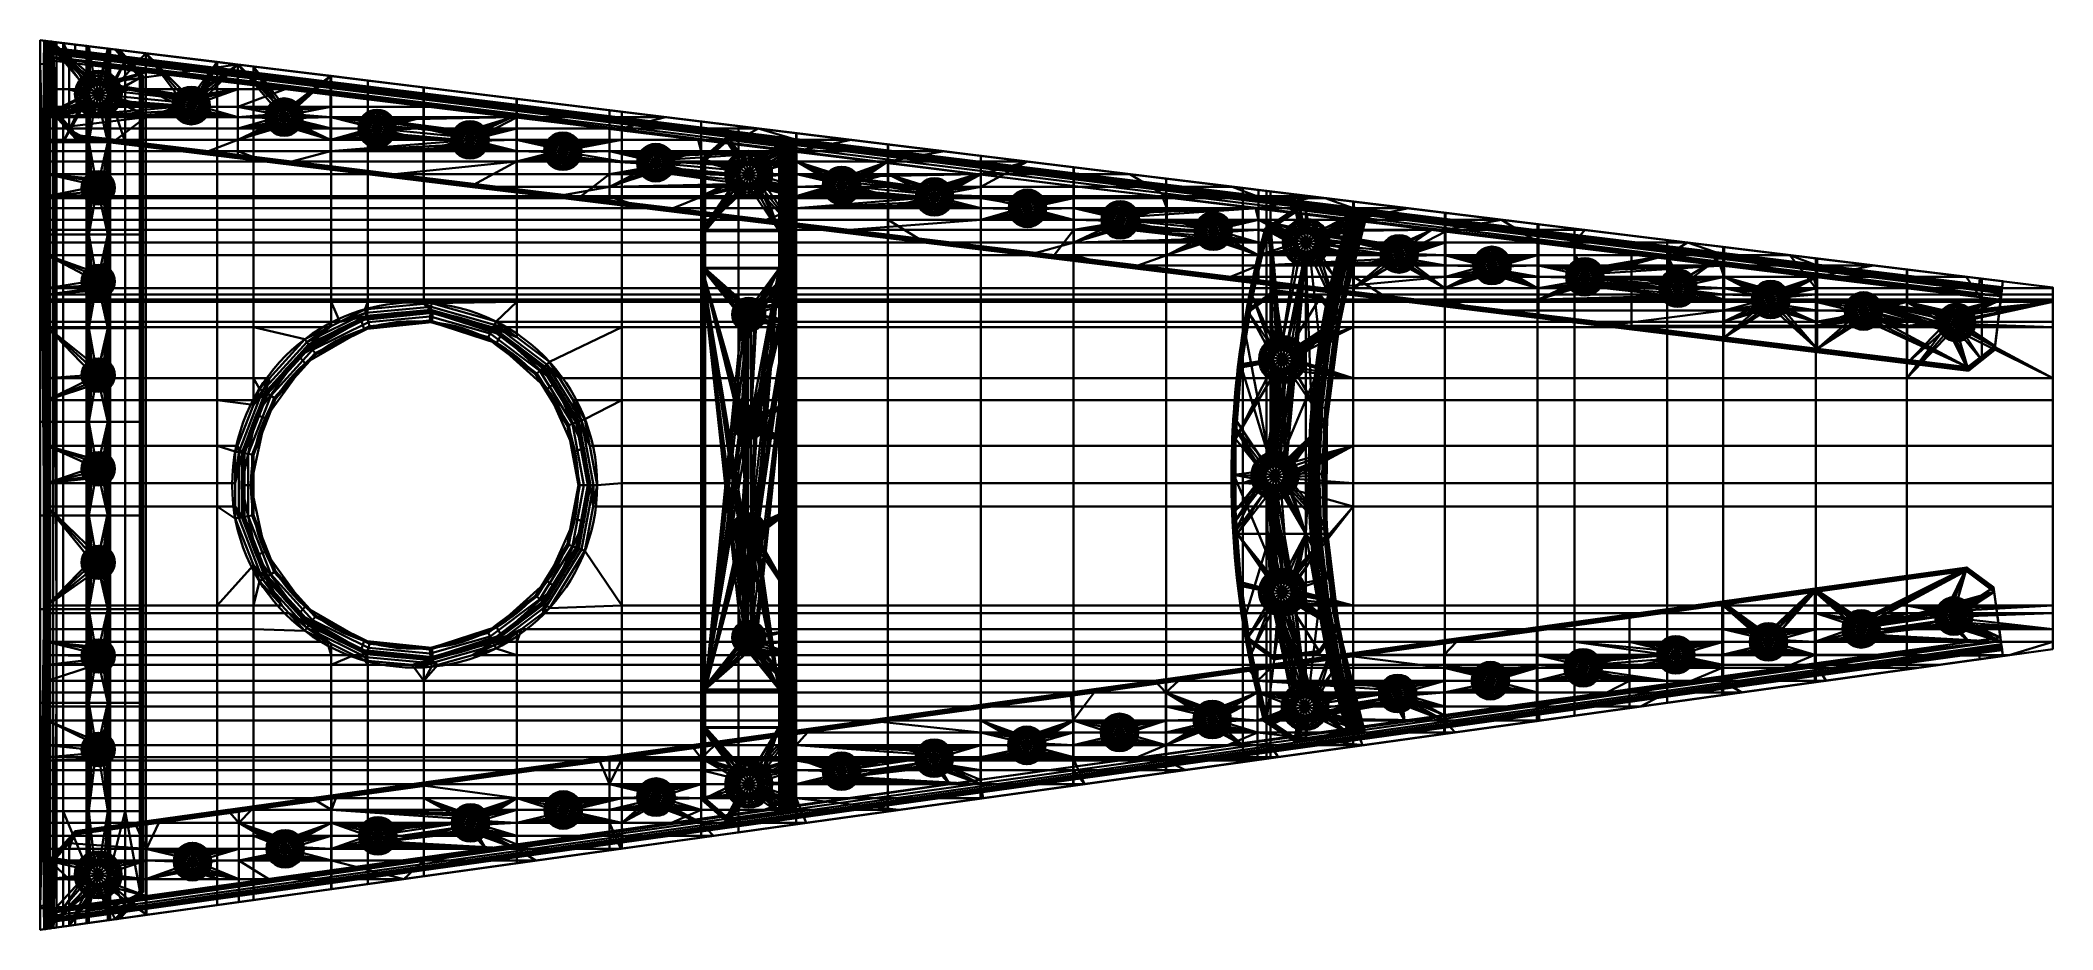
# Model space of a CAD drawing. Header units: millimetres. Extents: x 516 to 946, y 0 to 190.
import ezdxf

# ---------------------------------------------------------------- set-up
doc = ezdxf.new("R2010")
doc.units = ezdxf.units.MM
doc.layers.add('1', color=7, linetype='Continuous', true_color=0xffffff)

# ---------------------------------------------------------------- blocks, each defined once
blk = doc.blocks.new('UG_SURFACE_001')
at = {"layer": '1', "color": 252, "linetype": 'Continuous', "lineweight": 35}
for points in [[(1.5, 189.815819, 3.5), (10.088467, 179.512441, 3.5), (10.711725, 180.370286, 3.5)], [(1.5, 189.815819, 3.5), (1.5, 173.60048, 3.5), (9.868008, 178.475261, 3.5), (10.088467, 179.512441, 3.5)], [(14.704899, 188.194469, 3.5), (1.5, 189.815819, 3.5), (11.630015, 180.900455, 3.5), (12.684555, 181.011289, 3.5)], [(10.711725, 180.370286, 3.5), (11.630015, 180.900455, 3.5), (1.5, 189.815819, 3.5)], [(1.5, 189.815819, 1.5), (11.630015, 180.900455, 1.5), (10.711725, 180.370286, 1.5)], [(10.711725, 180.370286, 1.5), (10.088467, 179.512441, 1.5), (1.5, 189.815819, 1.5)], [(10.088467, 179.512441, 1.5), (9.868008, 178.475261, 1.5), (1.5, 173.60048, 1.5), (1.5, 189.815819, 1.5)], [(12.684555, 181.011289, 1.5), (11.630015, 180.900455, 1.5), (1.5, 189.815819, 1.5), (14.704899, 188.194469, 1.5)], [(14.704899, 188.194469, 1.5), (1.5, 189.815819, 1.5), (1.5, 189.815819, 3.5), (14.704899, 188.194469, 3.5)], [(1.5, 173.60048, 3.5), (1.5, 189.815819, 3.5), (1.5, 189.815819, 1.5), (1.5, 173.60048, 1.5)], [(14.704899, 188.194469, 3.5), (12.684555, 181.011289, 3.5), (13.693008, 180.683628, 3.5)], [(13.693008, 180.683628, 1.5), (12.684555, 181.011289, 1.5), (14.704899, 188.194469, 1.5)], [(13.693008, 180.683628, 3.5), (14.481001, 179.974109, 3.5), (14.704899, 188.194469, 3.5)], [(14.704899, 188.194469, 1.5), (14.481001, 179.974109, 1.5), (13.693008, 180.683628, 1.5)], [(14.481001, 179.974109, 3.5), (14.704899, 179.471225, 3.5), (14.704899, 188.194469, 3.5)], [(14.704899, 188.194469, 1.5), (14.704899, 179.471225, 1.5), (14.481001, 179.974109, 1.5)], [(22.593468, 187.225878, 3.5), (14.704899, 188.194469, 3.5), (14.704899, 179.471225, 3.5), (14.912284, 179.005429, 3.5)], [(14.912284, 179.005429, 1.5), (14.704899, 179.471225, 1.5), (14.704899, 188.194469, 1.5), (22.593468, 187.225878, 1.5)], [(14.704899, 188.194469, 3.5), (22.593468, 187.225878, 3.5), (22.593468, 187.225878, 1.5), (14.704899, 188.194469, 1.5)], [(22.593468, 173.60048, 3.5), (22.593468, 187.225878, 3.5), (14.912284, 179.005429, 3.5), (14.912284, 177.945092, 3.5)], [(14.968008, 178.475261, 1.5), (14.912284, 179.005429, 1.5), (22.593468, 187.225878, 1.5), (22.593468, 173.60048, 1.5)], [(22.593468, 187.225878, 3.5), (22.593468, 173.60048, 3.5), (30.218931, 176.037878, 3.5), (30.396162, 176.871687, 3.5)], [(22.593468, 187.225878, 3.5), (30.897213, 177.561328, 3.5), (31.635445, 177.987546, 3.5)], [(30.396162, 176.871687, 3.5), (30.897213, 177.561328, 3.5), (22.593468, 187.225878, 3.5)], [(31.635445, 177.987546, 3.5), (32.483213, 178.07664, 3.5), (37.787169, 185.360312, 3.5), (22.593468, 187.225878, 3.5)], [(22.593468, 187.225878, 1.5), (30.897213, 177.561328, 1.5), (30.396162, 176.871687, 1.5)], [(22.593468, 187.225878, 1.5), (37.787169, 185.360312, 1.5), (32.483213, 178.07664, 1.5), (31.635445, 177.987546, 1.5)], [(31.635445, 177.987546, 1.5), (30.897213, 177.561328, 1.5), (22.593468, 187.225878, 1.5)], [(30.396162, 176.871687, 1.5), (30.218931, 176.037878, 1.5), (22.593468, 173.60048, 1.5), (22.593468, 187.225878, 1.5)], [(22.593468, 187.225878, 3.5), (37.787169, 185.360312, 3.5), (37.787169, 185.360312, 1.5), (22.593468, 187.225878, 1.5)], [(37.787169, 185.360312, 3.5), (32.483213, 178.07664, 3.5), (33.293929, 177.813232, 3.5)], [(33.293929, 177.813232, 1.5), (32.483213, 178.07664, 1.5), (37.787169, 185.360312, 1.5)], [(33.293929, 177.813232, 3.5), (33.927415, 177.24283, 3.5), (37.787169, 185.360312, 3.5)], [(37.787169, 185.360312, 1.5), (33.927415, 177.24283, 1.5), (33.293929, 177.813232, 1.5)], [(33.927415, 177.24283, 3.5), (34.274135, 176.464096, 3.5), (37.787169, 173.60048, 3.5), (37.787169, 185.360312, 3.5)], [(34.274135, 176.464096, 1.5), (33.927415, 177.24283, 1.5), (37.787169, 185.360312, 1.5)], [(34.318931, 176.037878, 1.5), (34.274135, 176.464096, 1.5), (37.787169, 185.360312, 1.5), (37.787169, 173.60048, 1.5)], [(37.787169, 185.360312, 3.5), (37.787169, 173.60048, 3.5), (45.534927, 173.60048, 3.5), (45.534927, 184.409007, 3.5)], [(45.534927, 184.409007, 1.5), (45.534927, 173.60048, 1.5), (37.787169, 173.60048, 1.5), (37.787169, 185.360312, 1.5)], [(37.787169, 185.360312, 3.5), (45.534927, 184.409007, 3.5), (45.534927, 184.409007, 1.5), (37.787169, 185.360312, 1.5)], [(11.630015, 180.900455, 1.5), (11.630015, 180.900455, 3.5), (10.711725, 180.370286, 3.5), (10.711725, 180.370286, 1.5)], [(12.684555, 181.011289, 1.5), (12.684555, 181.011289, 3.5), (11.630015, 180.900455, 3.5), (11.630015, 180.900455, 1.5)], [(13.693008, 180.683628, 1.5), (13.693008, 180.683628, 3.5), (12.684555, 181.011289, 3.5), (12.684555, 181.011289, 1.5)], [(14.481001, 179.974109, 1.5), (14.481001, 179.974109, 3.5), (13.693008, 180.683628, 3.5), (13.693008, 180.683628, 1.5)], [(62.151741, 182.368726, 3.5), (45.534927, 184.409007, 3.5), (52.334137, 175.639257, 3.5), (53.144854, 175.375834, 3.5)], [(45.534927, 184.409007, 3.5), (50.748136, 175.12393, 3.5), (51.486369, 175.550148, 3.5)], [(50.247084, 174.434289, 3.5), (50.748136, 175.12393, 3.5), (45.534927, 184.409007, 3.5), (45.534927, 173.60048, 3.5)], [(51.486369, 175.550148, 3.5), (52.334137, 175.639257, 3.5), (45.534927, 184.409007, 3.5)], [(45.534927, 173.60048, 1.5), (45.534927, 184.409007, 1.5), (50.748136, 175.12393, 1.5), (50.247084, 174.434289, 1.5)], [(45.534927, 184.409007, 1.5), (52.334137, 175.639257, 1.5), (51.486369, 175.550148, 1.5)], [(51.486369, 175.550148, 1.5), (50.748136, 175.12393, 1.5), (45.534927, 184.409007, 1.5)], [(53.144854, 175.375834, 1.5), (52.334137, 175.639257, 1.5), (45.534927, 184.409007, 1.5), (62.151741, 182.368726, 1.5)], [(45.534927, 184.409007, 3.5), (62.151741, 182.368726, 3.5), (62.151741, 182.368726, 1.5), (45.534927, 184.409007, 1.5)], [(53.144854, 175.375834, 3.5), (53.778339, 174.805447, 3.5), (62.151741, 182.368726, 3.5)], [(62.151741, 182.368726, 1.5), (53.778339, 174.805447, 1.5), (53.144854, 175.375834, 1.5)], [(62.151741, 173.60048, 3.5), (62.151741, 182.368726, 3.5), (53.778339, 174.805447, 3.5), (54.125056, 174.026713, 3.5)], [(54.125056, 174.026713, 1.5), (53.778339, 174.805447, 1.5), (62.151741, 182.368726, 1.5), (62.151741, 173.60048, 1.5)], [(62.151741, 182.368726, 3.5), (62.151741, 173.60048, 3.5), (70.005924, 173.60048, 3.5), (70.005924, 181.404352, 3.5)], [(70.005924, 181.404352, 1.5), (70.005924, 173.60048, 1.5), (62.151741, 173.60048, 1.5), (62.151741, 182.368726, 1.5)], [(62.151741, 182.368726, 3.5), (70.005924, 181.404352, 3.5), (70.005924, 181.404352, 1.5), (62.151741, 182.368726, 1.5)], [(70.005924, 181.404352, 3.5), (70.005924, 173.60048, 3.5), (81.981383, 173.60048, 3.5), (81.981383, 179.93395, 3.5)], [(81.981383, 179.93395, 1.5), (81.981383, 173.60048, 1.5), (70.005924, 173.60048, 1.5), (70.005924, 181.404352, 1.5)], [(70.005924, 181.404352, 3.5), (81.981383, 179.93395, 3.5), (81.981383, 179.93395, 1.5), (70.005924, 181.404352, 1.5)], [(10.088467, 177.43808, 3.5), (9.868008, 178.475261, 3.5), (1.5, 173.60048, 3.5)], [(1.5, 173.60048, 1.5), (9.868008, 178.475261, 1.5), (10.088467, 177.43808, 1.5)], [(10.711725, 176.580235, 3.5), (10.088467, 177.43808, 3.5), (1.5, 173.60048, 3.5)], [(1.5, 173.60048, 1.5), (10.088467, 177.43808, 1.5), (10.711725, 176.580235, 1.5)], [(1.5, 173.60048, 3.5), (11.630015, 176.050067, 3.5), (10.711725, 176.580235, 3.5)], [(10.711725, 176.580235, 1.5), (11.630015, 176.050067, 1.5), (1.5, 173.60048, 1.5)], [(10.088467, 179.512441, 1.5), (10.088467, 179.512441, 3.5), (9.868008, 178.475261, 3.5), (9.868008, 178.475261, 1.5)], [(9.868008, 178.475261, 1.5), (9.868008, 178.475261, 3.5), (10.088467, 177.43808, 3.5), (10.088467, 177.43808, 1.5)], [(10.711725, 180.370286, 1.5), (10.711725, 180.370286, 3.5), (10.088467, 179.512441, 3.5), (10.088467, 179.512441, 1.5)], [(10.088467, 177.43808, 1.5), (10.088467, 177.43808, 3.5), (10.711725, 176.580235, 3.5), (10.711725, 176.580235, 1.5)], [(10.711725, 176.580235, 1.5), (10.711725, 176.580235, 3.5), (11.630015, 176.050067, 3.5), (11.630015, 176.050067, 1.5)], [(14.704899, 173.60048, 3.5), (14.481001, 176.976413, 3.5), (13.693008, 176.266894, 3.5)], [(13.693008, 176.266894, 1.5), (14.481001, 176.976413, 1.5), (14.704899, 173.60048, 1.5)], [(13.693008, 176.266894, 1.5), (13.693008, 176.266894, 3.5), (14.481001, 176.976413, 3.5), (14.481001, 176.976413, 1.5)], [(14.704899, 179.471225, 3.5), (14.481001, 179.974109, 3.5), (14.481001, 179.974109, 1.5), (14.704899, 179.471225, 1.5)], [(14.704899, 173.60048, 3.5), (14.704899, 177.479297, 3.5), (14.481001, 176.976413, 3.5)], [(14.481001, 176.976413, 1.5), (14.704899, 177.479297, 1.5), (14.704899, 173.60048, 1.5)], [(14.704899, 177.479297, 1.5), (14.481001, 176.976413, 1.5), (14.481001, 176.976413, 3.5), (14.704899, 177.479297, 3.5)], [(14.704899, 179.471225, 1.5), (14.912284, 179.005429, 1.5), (14.912284, 179.005429, 3.5), (14.704899, 179.471225, 3.5)], [(14.912284, 177.945092, 3.5), (14.704899, 177.479297, 3.5), (14.704899, 173.60048, 3.5), (22.593468, 173.60048, 3.5)], [(22.593468, 173.60048, 1.5), (14.704899, 173.60048, 1.5), (14.704899, 177.479297, 1.5), (14.912284, 177.945092, 1.5)], [(14.704899, 177.479297, 3.5), (14.912284, 177.945092, 3.5), (14.912284, 177.945092, 1.5), (14.704899, 177.479297, 1.5)], [(14.912284, 177.945092, 3.5), (14.912284, 179.005429, 3.5), (14.968008, 178.475261, 1.5)], [(14.912284, 179.005429, 3.5), (14.912284, 179.005429, 1.5), (14.968008, 178.475261, 1.5)], [(22.593468, 173.60048, 1.5), (14.912284, 177.945092, 1.5), (14.968008, 178.475261, 1.5)], [(14.968008, 178.475261, 1.5), (14.912284, 177.945092, 1.5), (14.912284, 177.945092, 3.5)], [(30.396162, 176.871687, 1.5), (30.396162, 176.871687, 3.5), (30.218931, 176.037878, 3.5), (30.218931, 176.037878, 1.5)], [(30.897213, 177.561328, 1.5), (30.897213, 177.561328, 3.5), (30.396162, 176.871687, 3.5), (30.396162, 176.871687, 1.5)], [(31.635445, 177.987546, 1.5), (31.635445, 177.987546, 3.5), (30.897213, 177.561328, 3.5), (30.897213, 177.561328, 1.5)], [(32.483213, 178.07664, 1.5), (32.483213, 178.07664, 3.5), (31.635445, 177.987546, 3.5), (31.635445, 177.987546, 1.5)], [(33.293929, 177.813232, 1.5), (33.293929, 177.813232, 3.5), (32.483213, 178.07664, 3.5), (32.483213, 178.07664, 1.5)], [(33.927415, 177.24283, 1.5), (33.927415, 177.24283, 3.5), (33.293929, 177.813232, 3.5), (33.293929, 177.813232, 1.5)], [(34.274135, 176.464096, 1.5), (34.274135, 176.464096, 3.5), (33.927415, 177.24283, 3.5), (33.927415, 177.24283, 1.5)], [(37.787169, 173.60048, 3.5), (34.274135, 176.464096, 3.5), (34.274135, 175.61166, 3.5)], [(34.274135, 176.464096, 3.5), (34.274135, 176.464096, 1.5), (34.318931, 176.037878, 1.5)], [(34.318931, 176.037878, 1.5), (34.274135, 175.61166, 3.5), (34.274135, 176.464096, 3.5)], [(81.981383, 179.93395, 3.5), (81.981383, 173.60048, 3.5), (101.811022, 173.60048, 3.5), (101.811022, 177.499175, 3.5)], [(101.811022, 177.499175, 1.5), (101.811022, 173.60048, 1.5), (81.981383, 173.60048, 1.5), (81.981383, 179.93395, 1.5)], [(81.981383, 179.93395, 3.5), (101.811022, 177.499175, 3.5), (101.811022, 177.499175, 1.5), (81.981383, 179.93395, 1.5)], [(101.811022, 177.499175, 3.5), (101.811022, 173.60048, 3.5), (124.23677, 173.60048, 3.5), (124.23677, 174.745649, 3.5)], [(124.23677, 174.745649, 1.5), (124.23677, 173.60048, 1.5), (101.811022, 173.60048, 1.5), (101.811022, 177.499175, 1.5)], [(101.811022, 177.499175, 3.5), (124.23677, 174.745649, 3.5), (124.23677, 174.745649, 1.5), (101.811022, 177.499175, 1.5)], [(12.684555, 175.939232, 3.5), (11.630015, 176.050067, 3.5), (1.5, 173.60048, 3.5), (14.704899, 173.60048, 3.5)], [(14.704899, 173.60048, 1.5), (1.5, 173.60048, 1.5), (11.630015, 176.050067, 1.5), (12.684555, 175.939232, 1.5)], [(14.704899, 173.60048, 3.5), (1.5, 173.60048, 3.5), (1.5, 171.163097, 3.5), (14.704899, 171.163097, 3.5)], [(14.704899, 171.163097, 1.5), (1.5, 171.163097, 1.5), (1.5, 173.60048, 1.5), (14.704899, 173.60048, 1.5)], [(1.5, 171.163097, 3.5), (1.5, 173.60048, 3.5), (1.5, 173.60048, 1.5), (1.5, 171.163097, 1.5)], [(11.630015, 176.050067, 1.5), (11.630015, 176.050067, 3.5), (12.684555, 175.939232, 3.5), (12.684555, 175.939232, 1.5)], [(13.693008, 176.266894, 3.5), (12.684555, 175.939232, 3.5), (14.704899, 173.60048, 3.5)], [(14.704899, 173.60048, 1.5), (12.684555, 175.939232, 1.5), (13.693008, 176.266894, 1.5)], [(12.684555, 175.939232, 1.5), (12.684555, 175.939232, 3.5), (13.693008, 176.266894, 3.5), (13.693008, 176.266894, 1.5)], [(22.593468, 173.60048, 3.5), (14.704899, 173.60048, 3.5), (14.704899, 171.163097, 3.5), (22.593468, 171.163097, 3.5)], [(22.593468, 171.163097, 1.5), (14.704899, 171.163097, 1.5), (14.704899, 173.60048, 1.5), (22.593468, 173.60048, 1.5)], [(30.396162, 175.204068, 3.5), (30.218931, 176.037878, 3.5), (22.593468, 173.60048, 3.5)], [(22.593468, 173.60048, 1.5), (30.218931, 176.037878, 1.5), (30.396162, 175.204068, 1.5)], [(22.593468, 173.60048, 3.5), (30.897213, 174.514428, 3.5), (30.396162, 175.204068, 3.5)], [(30.396162, 175.204068, 1.5), (30.897213, 174.514428, 1.5), (22.593468, 173.60048, 1.5)], [(31.635445, 174.08821, 3.5), (30.897213, 174.514428, 3.5), (22.593468, 173.60048, 3.5)], [(22.593468, 173.60048, 1.5), (30.897213, 174.514428, 1.5), (31.635445, 174.08821, 1.5)], [(32.483213, 173.999101, 3.5), (31.635445, 174.08821, 3.5), (22.593468, 173.60048, 3.5)], [(22.593468, 173.60048, 1.5), (31.635445, 174.08821, 1.5), (32.483213, 173.999101, 1.5)], [(22.593468, 173.60048, 3.5), (37.787169, 173.60048, 3.5), (32.483213, 173.999101, 3.5)], [(32.483213, 173.999101, 1.5), (37.787169, 173.60048, 1.5), (22.593468, 173.60048, 1.5)], [(37.787169, 173.60048, 3.5), (22.593468, 173.60048, 3.5), (22.593468, 171.163097, 3.5), (37.787169, 171.163097, 3.5)], [(37.787169, 171.163097, 1.5), (22.593468, 171.163097, 1.5), (22.593468, 173.60048, 1.5), (37.787169, 173.60048, 1.5)], [(30.218931, 176.037878, 1.5), (30.218931, 176.037878, 3.5), (30.396162, 175.204068, 3.5), (30.396162, 175.204068, 1.5)], [(30.396162, 175.204068, 1.5), (30.396162, 175.204068, 3.5), (30.897213, 174.514428, 3.5), (30.897213, 174.514428, 1.5)], [(30.897213, 174.514428, 1.5), (30.897213, 174.514428, 3.5), (31.635445, 174.08821, 3.5), (31.635445, 174.08821, 1.5)], [(31.635445, 174.08821, 1.5), (31.635445, 174.08821, 3.5), (32.483213, 173.999101, 3.5), (32.483213, 173.999101, 1.5)], [(33.293929, 174.262524, 3.5), (32.483213, 173.999101, 3.5), (37.787169, 173.60048, 3.5)], [(37.787169, 173.60048, 1.5), (32.483213, 173.999101, 1.5), (33.293929, 174.262524, 1.5)], [(32.483213, 173.999101, 1.5), (32.483213, 173.999101, 3.5), (33.293929, 174.262524, 3.5), (33.293929, 174.262524, 1.5)], [(37.787169, 173.60048, 3.5), (33.927415, 174.83291, 3.5), (33.293929, 174.262524, 3.5)], [(33.293929, 174.262524, 1.5), (33.927415, 174.83291, 1.5), (37.787169, 173.60048, 1.5)], [(33.293929, 174.262524, 1.5), (33.293929, 174.262524, 3.5), (33.927415, 174.83291, 3.5), (33.927415, 174.83291, 1.5)], [(34.274135, 175.61166, 3.5), (33.927415, 174.83291, 3.5), (37.787169, 173.60048, 3.5)], [(37.787169, 173.60048, 1.5), (33.927415, 174.83291, 1.5), (34.274135, 175.61166, 1.5)], [(33.927415, 174.83291, 1.5), (33.927415, 174.83291, 3.5), (34.274135, 175.61166, 3.5), (34.274135, 175.61166, 1.5)], [(37.787169, 173.60048, 1.5), (34.274135, 175.61166, 1.5), (34.318931, 176.037878, 1.5)], [(34.318931, 176.037878, 1.5), (34.274135, 175.61166, 1.5), (34.274135, 175.61166, 3.5)], [(45.534927, 173.60048, 3.5), (37.787169, 173.60048, 3.5), (37.787169, 171.163097, 3.5), (45.534927, 171.163097, 3.5)], [(45.534927, 171.163097, 1.5), (37.787169, 171.163097, 1.5), (37.787169, 173.60048, 1.5), (45.534927, 173.60048, 1.5)], [(45.534927, 173.60048, 3.5), (50.069854, 173.60048, 3.5), (50.247084, 174.434289, 3.5)], [(50.247084, 174.434289, 1.5), (50.069854, 173.60048, 1.5), (45.534927, 173.60048, 1.5)], [(50.247084, 172.766671, 3.5), (50.069854, 173.60048, 3.5), (45.534927, 173.60048, 3.5), (45.534927, 171.163097, 3.5)], [(45.534927, 171.163097, 1.5), (45.534927, 173.60048, 1.5), (50.069854, 173.60048, 1.5), (50.247084, 172.766671, 1.5)], [(45.534927, 171.163097, 3.5), (50.748136, 172.077045, 3.5), (50.247084, 172.766671, 3.5)], [(50.247084, 172.766671, 1.5), (50.748136, 172.077045, 1.5), (45.534927, 171.163097, 1.5)], [(51.486369, 171.650827, 3.5), (50.748136, 172.077045, 3.5), (45.534927, 171.163097, 3.5)], [(45.534927, 171.163097, 1.5), (50.748136, 172.077045, 1.5), (51.486369, 171.650827, 1.5)], [(50.247084, 174.434289, 1.5), (50.247084, 174.434289, 3.5), (50.069854, 173.60048, 3.5), (50.069854, 173.60048, 1.5)], [(50.069854, 173.60048, 1.5), (50.069854, 173.60048, 3.5), (50.247084, 172.766671, 3.5), (50.247084, 172.766671, 1.5)], [(50.748136, 175.12393, 1.5), (50.748136, 175.12393, 3.5), (50.247084, 174.434289, 3.5), (50.247084, 174.434289, 1.5)], [(50.247084, 172.766671, 1.5), (50.247084, 172.766671, 3.5), (50.748136, 172.077045, 3.5), (50.748136, 172.077045, 1.5)], [(51.486369, 175.550148, 1.5), (51.486369, 175.550148, 3.5), (50.748136, 175.12393, 3.5), (50.748136, 175.12393, 1.5)], [(50.748136, 172.077045, 1.5), (50.748136, 172.077045, 3.5), (51.486369, 171.650827, 3.5), (51.486369, 171.650827, 1.5)], [(52.334137, 175.639257, 1.5), (52.334137, 175.639257, 3.5), (51.486369, 175.550148, 3.5), (51.486369, 175.550148, 1.5)], [(53.144854, 175.375834, 1.5), (53.144854, 175.375834, 3.5), (52.334137, 175.639257, 3.5), (52.334137, 175.639257, 1.5)], [(53.778339, 174.805447, 1.5), (53.778339, 174.805447, 3.5), (53.144854, 175.375834, 3.5), (53.144854, 175.375834, 1.5)], [(62.151741, 171.163097, 3.5), (53.778339, 172.395527, 3.5), (53.144854, 171.825141, 3.5)], [(53.144854, 171.825141, 1.5), (53.778339, 172.395527, 1.5), (62.151741, 171.163097, 1.5)], [(53.144854, 171.825141, 1.5), (53.144854, 171.825141, 3.5), (53.778339, 172.395527, 3.5), (53.778339, 172.395527, 1.5)], [(54.125056, 174.026713, 1.5), (54.125056, 174.026713, 3.5), (53.778339, 174.805447, 3.5), (53.778339, 174.805447, 1.5)], [(54.125056, 173.174262, 3.5), (53.778339, 172.395527, 3.5), (62.151741, 171.163097, 3.5)], [(62.151741, 171.163097, 1.5), (53.778339, 172.395527, 1.5), (54.125056, 173.174262, 1.5)], [(53.778339, 172.395527, 1.5), (53.778339, 172.395527, 3.5), (54.125056, 173.174262, 3.5), (54.125056, 173.174262, 1.5)], [(54.125056, 174.026713, 3.5), (54.125056, 173.60048, 3.5), (62.151741, 173.60048, 3.5)], [(62.151741, 173.60048, 1.5), (54.169852, 173.60048, 1.5), (54.125056, 174.026713, 1.5)], [(54.169852, 173.60048, 1.5), (54.125056, 173.60048, 3.5), (54.125056, 174.026713, 3.5)], [(54.125056, 174.026713, 3.5), (54.125056, 174.026713, 1.5), (54.169852, 173.60048, 1.5)], [(62.151741, 171.163097, 3.5), (62.151741, 173.60048, 3.5), (54.125056, 173.60048, 3.5), (54.125056, 173.174262, 3.5)], [(54.125056, 173.174262, 1.5), (54.169852, 173.60048, 1.5), (62.151741, 173.60048, 1.5), (62.151741, 171.163097, 1.5)], [(54.169852, 173.60048, 1.5), (54.125056, 173.174262, 1.5), (54.125056, 173.174262, 3.5)], [(54.125056, 173.174262, 3.5), (54.125056, 173.60048, 3.5), (54.169852, 173.60048, 1.5)], [(62.151741, 173.60048, 3.5), (62.151741, 171.163097, 3.5), (69.920778, 171.163097, 3.5), (70.005924, 171.56367, 3.5)], [(70.005924, 171.56367, 3.5), (70.005924, 173.60048, 3.5), (62.151741, 173.60048, 3.5)], [(62.151741, 173.60048, 1.5), (70.005924, 173.60048, 1.5), (70.005924, 171.56367, 1.5)], [(70.005924, 171.56367, 1.5), (69.920778, 171.163097, 1.5), (62.151741, 171.163097, 1.5), (62.151741, 173.60048, 1.5)], [(70.005924, 173.60048, 3.5), (71.33729, 173.112765, 3.5), (72.185062, 173.201874, 3.5)], [(70.005924, 173.60048, 3.5), (70.599057, 172.686547, 3.5), (71.33729, 173.112765, 3.5)], [(70.005924, 173.60048, 3.5), (70.098005, 171.996906, 3.5), (70.599057, 172.686547, 3.5)], [(70.005924, 173.60048, 3.5), (70.005924, 171.56367, 3.5), (70.098005, 171.996906, 3.5)], [(72.185062, 173.201874, 3.5), (81.981383, 173.60048, 3.5), (70.005924, 173.60048, 3.5)], [(70.005924, 173.60048, 1.5), (81.981383, 173.60048, 1.5), (72.185062, 173.201874, 1.5)], [(72.185062, 173.201874, 1.5), (71.33729, 173.112765, 1.5), (70.005924, 173.60048, 1.5)], [(71.33729, 173.112765, 1.5), (70.599057, 172.686547, 1.5), (70.005924, 173.60048, 1.5)], [(70.599057, 172.686547, 1.5), (70.098005, 171.996906, 1.5), (70.005924, 173.60048, 1.5)], [(70.098005, 171.996906, 1.5), (70.005924, 171.56367, 1.5), (70.005924, 173.60048, 1.5)], [(70.599057, 172.686547, 1.5), (70.599057, 172.686547, 3.5), (70.098005, 171.996906, 3.5), (70.098005, 171.996906, 1.5)], [(71.33729, 173.112765, 1.5), (71.33729, 173.112765, 3.5), (70.599057, 172.686547, 3.5), (70.599057, 172.686547, 1.5)], [(72.185062, 173.201874, 1.5), (72.185062, 173.201874, 3.5), (71.33729, 173.112765, 3.5), (71.33729, 173.112765, 1.5)], [(81.981383, 173.60048, 3.5), (72.185062, 173.201874, 3.5), (72.995774, 172.938451, 3.5)], [(72.995774, 172.938451, 1.5), (72.185062, 173.201874, 1.5), (81.981383, 173.60048, 1.5)], [(72.995774, 172.938451, 1.5), (72.995774, 172.938451, 3.5), (72.185062, 173.201874, 3.5), (72.185062, 173.201874, 1.5)], [(72.995774, 172.938451, 3.5), (73.62926, 172.368065, 3.5), (81.981383, 173.60048, 3.5)], [(81.981383, 173.60048, 1.5), (73.62926, 172.368065, 1.5), (72.995774, 172.938451, 1.5)], [(73.62926, 172.368065, 1.5), (73.62926, 172.368065, 3.5), (72.995774, 172.938451, 3.5), (72.995774, 172.938451, 1.5)], [(81.981383, 173.60048, 3.5), (73.62926, 172.368065, 3.5), (73.97598, 171.589315, 3.5)], [(73.97598, 171.589315, 1.5), (73.62926, 172.368065, 1.5), (81.981383, 173.60048, 1.5)], [(73.97598, 171.589315, 1.5), (73.97598, 171.589315, 3.5), (73.62926, 172.368065, 3.5), (73.62926, 172.368065, 1.5)], [(73.97598, 171.589315, 3.5), (73.97598, 171.163097, 3.5), (81.981383, 171.163097, 3.5), (81.981383, 173.60048, 3.5)], [(81.981383, 173.60048, 1.5), (81.981383, 171.163097, 1.5), (74.020773, 171.163097, 1.5), (73.97598, 171.589315, 1.5)], [(101.811022, 173.60048, 3.5), (81.981383, 173.60048, 3.5), (81.981383, 171.163097, 3.5), (101.811022, 171.163097, 3.5)], [(101.811022, 171.163097, 1.5), (81.981383, 171.163097, 1.5), (81.981383, 173.60048, 1.5), (101.811022, 173.60048, 1.5)], [(124.23677, 173.60048, 3.5), (101.811022, 173.60048, 3.5), (101.811022, 171.163097, 3.5), (124.23677, 171.163097, 3.5)], [(124.23677, 171.163097, 1.5), (101.811022, 171.163097, 1.5), (101.811022, 173.60048, 1.5), (124.23677, 173.60048, 1.5)], [(124.23677, 174.745649, 3.5), (124.23677, 173.60048, 3.5), (133.563325, 173.60048, 3.5)], [(133.563325, 173.60048, 1.5), (124.23677, 173.60048, 1.5), (124.23677, 174.745649, 1.5)], [(124.23677, 174.745649, 3.5), (133.563325, 173.60048, 3.5), (133.563325, 173.60048, 1.5), (124.23677, 174.745649, 1.5)], [(124.23677, 171.163097, 3.5), (141.220301, 171.163097, 3.5), (141.220301, 172.660321, 3.5), (133.563325, 173.60048, 3.5)], [(133.563325, 173.60048, 3.5), (124.23677, 173.60048, 3.5), (124.23677, 171.163097, 3.5)], [(124.23677, 171.163097, 1.5), (124.23677, 173.60048, 1.5), (133.563325, 173.60048, 1.5)], [(133.563325, 173.60048, 1.5), (141.220301, 172.660321, 1.5), (141.220301, 171.163097, 1.5), (124.23677, 171.163097, 1.5)], [(133.563325, 173.60048, 3.5), (141.220301, 172.660321, 3.5), (141.220301, 172.660321, 1.5), (133.563325, 173.60048, 1.5)], [(141.220301, 172.660321, 3.5), (141.220301, 171.163097, 3.5), (149.199486, 171.163097, 3.5), (149.199486, 171.680599, 3.5)], [(149.199486, 171.680599, 1.5), (149.199486, 171.163097, 1.5), (141.220301, 171.163097, 1.5), (141.220301, 172.660321, 1.5)], [(141.220301, 172.660321, 3.5), (149.199486, 171.680599, 3.5), (149.199486, 171.680599, 1.5), (141.220301, 172.660321, 1.5)], [(14.704899, 171.163097, 3.5), (1.5, 171.163097, 3.5), (1.5, 168.725714, 3.5), (14.704899, 168.725714, 3.5)], [(14.704899, 168.725714, 1.5), (1.5, 168.725714, 1.5), (1.5, 171.163097, 1.5), (14.704899, 171.163097, 1.5)], [(1.5, 168.725714, 3.5), (1.5, 171.163097, 3.5), (1.5, 171.163097, 1.5), (1.5, 168.725714, 1.5)], [(14.704899, 168.725714, 3.5), (1.5, 168.725714, 3.5), (1.5, 166.288331, 3.5), (14.704899, 166.288331, 3.5)], [(14.704899, 166.288331, 1.5), (1.5, 166.288331, 1.5), (1.5, 168.725714, 1.5), (14.704899, 168.725714, 1.5)], [(1.5, 166.288331, 3.5), (1.5, 168.725714, 3.5), (1.5, 168.725714, 1.5), (1.5, 166.288331, 1.5)], [(22.593468, 171.163097, 3.5), (14.704899, 171.163097, 3.5), (14.704899, 168.725714, 3.5), (22.593468, 168.725714, 3.5)], [(22.593468, 168.725714, 1.5), (14.704899, 168.725714, 1.5), (14.704899, 171.163097, 1.5), (22.593468, 171.163097, 1.5)], [(22.593468, 168.725714, 3.5), (14.704899, 168.725714, 3.5), (14.704899, 166.288331, 3.5), (22.593468, 166.288331, 3.5)], [(22.593468, 166.288331, 1.5), (14.704899, 166.288331, 1.5), (14.704899, 168.725714, 1.5), (22.593468, 168.725714, 1.5)], [(37.787169, 171.163097, 3.5), (22.593468, 171.163097, 3.5), (22.593468, 168.725714, 3.5), (37.787169, 168.725714, 3.5)], [(37.787169, 168.725714, 1.5), (22.593468, 168.725714, 1.5), (22.593468, 171.163097, 1.5), (37.787169, 171.163097, 1.5)], [(37.787169, 168.725714, 3.5), (22.593468, 168.725714, 3.5), (22.593468, 166.288331, 3.5), (37.787169, 166.288331, 3.5)], [(37.787169, 166.288331, 1.5), (22.593468, 166.288331, 1.5), (22.593468, 168.725714, 1.5), (37.787169, 168.725714, 1.5)], [(45.534927, 171.163097, 3.5), (37.787169, 171.163097, 3.5), (37.787169, 168.725714, 3.5), (45.534927, 168.725714, 3.5)], [(45.534927, 168.725714, 1.5), (37.787169, 168.725714, 1.5), (37.787169, 171.163097, 1.5), (45.534927, 171.163097, 1.5)], [(45.534927, 168.725714, 3.5), (37.787169, 168.725714, 3.5), (37.787169, 166.288331, 3.5), (45.534927, 166.288331, 3.5)], [(45.534927, 166.288331, 1.5), (37.787169, 166.288331, 1.5), (37.787169, 168.725714, 1.5), (45.534927, 168.725714, 1.5)], [(52.334137, 171.561718, 3.5), (51.486369, 171.650827, 3.5), (45.534927, 171.163097, 3.5)], [(45.534927, 171.163097, 1.5), (51.486369, 171.650827, 1.5), (52.334137, 171.561718, 1.5)], [(45.534927, 171.163097, 3.5), (62.151741, 171.163097, 3.5), (52.334137, 171.561718, 3.5)], [(52.334137, 171.561718, 1.5), (62.151741, 171.163097, 1.5), (45.534927, 171.163097, 1.5)], [(62.151741, 171.163097, 3.5), (45.534927, 171.163097, 3.5), (45.534927, 168.725714, 3.5), (62.151741, 168.725714, 3.5)], [(62.151741, 168.725714, 1.5), (45.534927, 168.725714, 1.5), (45.534927, 171.163097, 1.5), (62.151741, 171.163097, 1.5)], [(62.151741, 168.725714, 3.5), (45.534927, 168.725714, 3.5), (45.534927, 166.288331, 3.5), (62.151741, 166.288331, 3.5)], [(62.151741, 166.288331, 1.5), (45.534927, 166.288331, 1.5), (45.534927, 168.725714, 1.5), (62.151741, 168.725714, 1.5)], [(51.486369, 171.650827, 1.5), (51.486369, 171.650827, 3.5), (52.334137, 171.561718, 3.5), (52.334137, 171.561718, 1.5)], [(53.144854, 171.825141, 3.5), (52.334137, 171.561718, 3.5), (62.151741, 171.163097, 3.5)], [(62.151741, 171.163097, 1.5), (52.334137, 171.561718, 1.5), (53.144854, 171.825141, 1.5)], [(52.334137, 171.561718, 1.5), (52.334137, 171.561718, 3.5), (53.144854, 171.825141, 3.5), (53.144854, 171.825141, 1.5)], [(70.005924, 170.762524, 3.5), (69.920778, 171.163097, 3.5), (62.151741, 171.163097, 3.5), (62.151741, 168.725714, 3.5)], [(62.151741, 168.725714, 1.5), (62.151741, 171.163097, 1.5), (69.920778, 171.163097, 1.5), (70.005924, 170.762524, 1.5)], [(62.151741, 168.725714, 3.5), (70.005924, 168.725714, 3.5), (70.005924, 170.762524, 3.5)], [(70.005924, 170.762524, 1.5), (70.005924, 168.725714, 1.5), (62.151741, 168.725714, 1.5)], [(70.005924, 168.725714, 3.5), (62.151741, 168.725714, 3.5), (62.151741, 166.288331, 3.5), (70.005924, 166.288331, 3.5)], [(70.005924, 166.288331, 1.5), (62.151741, 166.288331, 1.5), (62.151741, 168.725714, 1.5), (70.005924, 168.725714, 1.5)], [(70.005924, 171.56367, 3.5), (69.920778, 171.163097, 3.5), (69.920778, 171.163097, 1.5), (70.005924, 171.56367, 1.5)], [(70.005924, 170.762524, 1.5), (69.920778, 171.163097, 1.5), (69.920778, 171.163097, 3.5), (70.005924, 170.762524, 3.5)], [(70.005924, 171.56367, 1.5), (70.098005, 171.996906, 1.5), (70.098005, 171.996906, 3.5), (70.005924, 171.56367, 3.5)], [(70.098005, 170.329288, 3.5), (70.005924, 170.762524, 3.5), (70.005924, 168.725714, 3.5)], [(70.005924, 168.725714, 1.5), (70.005924, 170.762524, 1.5), (70.098005, 170.329288, 1.5)], [(70.005924, 170.762524, 3.5), (70.098005, 170.329288, 3.5), (70.098005, 170.329288, 1.5), (70.005924, 170.762524, 1.5)], [(70.599057, 169.639647, 3.5), (70.098005, 170.329288, 3.5), (70.005924, 168.725714, 3.5)], [(70.005924, 168.725714, 1.5), (70.098005, 170.329288, 1.5), (70.599057, 169.639647, 1.5)], [(71.33729, 169.213429, 3.5), (70.599057, 169.639647, 3.5), (70.005924, 168.725714, 3.5)], [(70.005924, 168.725714, 1.5), (70.599057, 169.639647, 1.5), (71.33729, 169.213429, 1.5)], [(72.185062, 169.124335, 3.5), (71.33729, 169.213429, 3.5), (70.005924, 168.725714, 3.5)], [(70.005924, 168.725714, 1.5), (71.33729, 169.213429, 1.5), (72.185062, 169.124335, 1.5)], [(70.005924, 168.725714, 3.5), (81.981383, 168.725714, 3.5), (72.185062, 169.124335, 3.5)], [(72.185062, 169.124335, 1.5), (81.981383, 168.725714, 1.5), (70.005924, 168.725714, 1.5)], [(81.981383, 168.725714, 3.5), (70.005924, 168.725714, 3.5), (70.005924, 166.288331, 3.5), (81.981383, 166.288331, 3.5)], [(81.981383, 166.288331, 1.5), (70.005924, 166.288331, 1.5), (70.005924, 168.725714, 1.5), (81.981383, 168.725714, 1.5)], [(70.098005, 170.329288, 1.5), (70.098005, 170.329288, 3.5), (70.599057, 169.639647, 3.5), (70.599057, 169.639647, 1.5)], [(70.599057, 169.639647, 1.5), (70.599057, 169.639647, 3.5), (71.33729, 169.213429, 3.5), (71.33729, 169.213429, 1.5)], [(71.33729, 169.213429, 1.5), (71.33729, 169.213429, 3.5), (72.185062, 169.124335, 3.5), (72.185062, 169.124335, 1.5)], [(72.995774, 169.387743, 3.5), (72.185062, 169.124335, 3.5), (81.981383, 168.725714, 3.5)], [(81.981383, 168.725714, 1.5), (72.185062, 169.124335, 1.5), (72.995774, 169.387743, 1.5)], [(72.185062, 169.124335, 1.5), (72.185062, 169.124335, 3.5), (72.995774, 169.387743, 3.5), (72.995774, 169.387743, 1.5)], [(81.981383, 168.725714, 3.5), (73.62926, 169.958144, 3.5), (72.995774, 169.387743, 3.5)], [(72.995774, 169.387743, 1.5), (73.62926, 169.958144, 1.5), (81.981383, 168.725714, 1.5)], [(72.995774, 169.387743, 1.5), (72.995774, 169.387743, 3.5), (73.62926, 169.958144, 3.5), (73.62926, 169.958144, 1.5)], [(81.981383, 168.725714, 3.5), (73.97598, 170.736879, 3.5), (73.62926, 169.958144, 3.5)], [(81.981383, 168.725714, 1.5), (73.62926, 169.958144, 1.5), (73.97598, 170.736879, 1.5)], [(73.62926, 169.958144, 1.5), (73.62926, 169.958144, 3.5), (73.97598, 170.736879, 3.5), (73.97598, 170.736879, 1.5)], [(74.020773, 171.163097, 1.5), (73.97598, 171.163097, 3.5), (73.97598, 171.589315, 3.5)], [(73.97598, 171.589315, 3.5), (73.97598, 171.589315, 1.5), (74.020773, 171.163097, 1.5)], [(81.981383, 168.725714, 3.5), (81.981383, 171.163097, 3.5), (73.97598, 171.163097, 3.5), (73.97598, 170.736879, 3.5)], [(73.97598, 170.736879, 1.5), (74.020773, 171.163097, 1.5), (81.981383, 171.163097, 1.5), (81.981383, 168.725714, 1.5)], [(74.020773, 171.163097, 1.5), (73.97598, 170.736879, 1.5), (73.97598, 170.736879, 3.5)], [(73.97598, 170.736879, 3.5), (73.97598, 171.163097, 3.5), (74.020773, 171.163097, 1.5)], [(81.981383, 171.163097, 3.5), (91.188215, 170.675382, 3.5), (92.035986, 170.764476, 3.5)], [(81.981383, 171.163097, 3.5), (90.449981, 170.249164, 3.5), (91.188215, 170.675382, 3.5)], [(81.981383, 171.163097, 3.5), (89.94893, 169.559523, 3.5), (90.449981, 170.249164, 3.5)], [(81.981383, 171.163097, 3.5), (81.981383, 168.725714, 3.5), (89.771703, 168.725714, 3.5), (89.94893, 169.559523, 3.5)], [(92.035986, 170.764476, 3.5), (101.811022, 171.163097, 3.5), (81.981383, 171.163097, 3.5)], [(81.981383, 171.163097, 1.5), (101.811022, 171.163097, 1.5), (92.035986, 170.764476, 1.5)], [(92.035986, 170.764476, 1.5), (91.188215, 170.675382, 1.5), (81.981383, 171.163097, 1.5)], [(91.188215, 170.675382, 1.5), (90.449981, 170.249164, 1.5), (81.981383, 171.163097, 1.5)], [(90.449981, 170.249164, 1.5), (89.94893, 169.559523, 1.5), (81.981383, 171.163097, 1.5)], [(89.94893, 169.559523, 1.5), (89.771703, 168.725714, 1.5), (81.981383, 168.725714, 1.5), (81.981383, 171.163097, 1.5)], [(89.94893, 167.891905, 3.5), (89.771703, 168.725714, 3.5), (81.981383, 168.725714, 3.5), (81.981383, 166.288331, 3.5)], [(81.981383, 166.288331, 1.5), (81.981383, 168.725714, 1.5), (89.771703, 168.725714, 1.5), (89.94893, 167.891905, 1.5)], [(90.449981, 167.202264, 3.5), (89.94893, 167.891905, 3.5), (81.981383, 166.288331, 3.5)], [(81.981383, 166.288331, 1.5), (89.94893, 167.891905, 1.5), (90.449981, 167.202264, 1.5)], [(89.94893, 169.559523, 1.5), (89.94893, 169.559523, 3.5), (89.771703, 168.725714, 3.5), (89.771703, 168.725714, 1.5)], [(89.771703, 168.725714, 1.5), (89.771703, 168.725714, 3.5), (89.94893, 167.891905, 3.5), (89.94893, 167.891905, 1.5)], [(90.449981, 170.249164, 1.5), (90.449981, 170.249164, 3.5), (89.94893, 169.559523, 3.5), (89.94893, 169.559523, 1.5)], [(89.94893, 167.891905, 1.5), (89.94893, 167.891905, 3.5), (90.449981, 167.202264, 3.5), (90.449981, 167.202264, 1.5)], [(91.188215, 170.675382, 1.5), (91.188215, 170.675382, 3.5), (90.449981, 170.249164, 3.5), (90.449981, 170.249164, 1.5)], [(92.035986, 170.764476, 1.5), (92.035986, 170.764476, 3.5), (91.188215, 170.675382, 3.5), (91.188215, 170.675382, 1.5)], [(101.811022, 171.163097, 3.5), (92.035986, 170.764476, 3.5), (92.846699, 170.501068, 3.5)], [(92.846699, 170.501068, 1.5), (92.035986, 170.764476, 1.5), (101.811022, 171.163097, 1.5)], [(92.846699, 170.501068, 1.5), (92.846699, 170.501068, 3.5), (92.035986, 170.764476, 3.5), (92.035986, 170.764476, 1.5)], [(92.846699, 170.501068, 3.5), (93.480185, 169.930667, 3.5), (101.811022, 171.163097, 3.5)], [(101.811022, 171.163097, 1.5), (93.480185, 169.930667, 1.5), (92.846699, 170.501068, 1.5)], [(93.480185, 169.930667, 1.5), (93.480185, 169.930667, 3.5), (92.846699, 170.501068, 3.5), (92.846699, 170.501068, 1.5)], [(101.811022, 171.163097, 3.5), (93.480185, 169.930667, 3.5), (93.826905, 169.151932, 3.5)], [(93.826905, 169.151932, 1.5), (93.480185, 169.930667, 1.5), (101.811022, 171.163097, 1.5)], [(93.826905, 169.151932, 1.5), (93.826905, 169.151932, 3.5), (93.480185, 169.930667, 3.5), (93.480185, 169.930667, 1.5)], [(101.811022, 166.288331, 3.5), (93.826905, 168.299496, 3.5), (93.480185, 167.520747, 3.5)], [(101.811022, 166.288331, 1.5), (93.480185, 167.520747, 1.5), (93.826905, 168.299496, 1.5)], [(93.480185, 167.520747, 1.5), (93.480185, 167.520747, 3.5), (93.826905, 168.299496, 3.5), (93.826905, 168.299496, 1.5)], [(93.826905, 169.151932, 3.5), (93.826905, 168.725714, 3.5), (101.811022, 168.725714, 3.5), (101.811022, 171.163097, 3.5)], [(101.811022, 171.163097, 1.5), (101.811022, 168.725714, 1.5), (93.871698, 168.725714, 1.5), (93.826905, 169.151932, 1.5)], [(93.871698, 168.725714, 1.5), (93.826905, 168.725714, 3.5), (93.826905, 169.151932, 3.5)], [(93.826905, 169.151932, 3.5), (93.826905, 169.151932, 1.5), (93.871698, 168.725714, 1.5)], [(101.811022, 166.288331, 3.5), (101.811022, 168.725714, 3.5), (93.826905, 168.725714, 3.5), (93.826905, 168.299496, 3.5)], [(93.826905, 168.299496, 1.5), (93.871698, 168.725714, 1.5), (101.811022, 168.725714, 1.5), (101.811022, 166.288331, 1.5)], [(93.871698, 168.725714, 1.5), (93.826905, 168.299496, 1.5), (93.826905, 168.299496, 3.5)], [(93.826905, 168.299496, 3.5), (93.826905, 168.725714, 3.5), (93.871698, 168.725714, 1.5)], [(124.23677, 171.163097, 3.5), (101.811022, 171.163097, 3.5), (101.811022, 168.725714, 3.5), (124.23677, 168.725714, 3.5)], [(124.23677, 168.725714, 1.5), (101.811022, 168.725714, 1.5), (101.811022, 171.163097, 1.5), (124.23677, 171.163097, 1.5)], [(101.811022, 168.725714, 3.5), (111.039139, 168.237999, 3.5), (111.886904, 168.327093, 3.5)], [(101.811022, 168.725714, 3.5), (110.300906, 167.811766, 3.5), (111.039139, 168.237999, 3.5)], [(101.811022, 168.725714, 3.5), (109.799854, 167.122141, 3.5), (110.300906, 167.811766, 3.5)], [(101.811022, 168.725714, 3.5), (101.811022, 166.288331, 3.5), (109.62262, 166.288331, 3.5), (109.799854, 167.122141, 3.5)], [(111.886904, 168.327093, 3.5), (124.23677, 168.725714, 3.5), (101.811022, 168.725714, 3.5)], [(101.811022, 168.725714, 1.5), (124.23677, 168.725714, 1.5), (111.886904, 168.327093, 1.5)], [(111.886904, 168.327093, 1.5), (111.039139, 168.237999, 1.5), (101.811022, 168.725714, 1.5)], [(111.039139, 168.237999, 1.5), (110.300906, 167.811766, 1.5), (101.811022, 168.725714, 1.5)], [(110.300906, 167.811766, 1.5), (109.799854, 167.122141, 1.5), (101.811022, 168.725714, 1.5)], [(109.799854, 167.122141, 1.5), (109.62262, 166.288331, 1.5), (101.811022, 166.288331, 1.5), (101.811022, 168.725714, 1.5)], [(110.300906, 167.811766, 1.5), (110.300906, 167.811766, 3.5), (109.799854, 167.122141, 3.5), (109.799854, 167.122141, 1.5)], [(111.039139, 168.237999, 1.5), (111.039139, 168.237999, 3.5), (110.300906, 167.811766, 3.5), (110.300906, 167.811766, 1.5)], [(111.886904, 168.327093, 1.5), (111.886904, 168.327093, 3.5), (111.039139, 168.237999, 3.5), (111.039139, 168.237999, 1.5)], [(124.23677, 168.725714, 3.5), (111.886904, 168.327093, 3.5), (112.697624, 168.063685, 3.5)], [(112.697624, 168.063685, 1.5), (111.886904, 168.327093, 1.5), (124.23677, 168.725714, 1.5)], [(112.697624, 168.063685, 1.5), (112.697624, 168.063685, 3.5), (111.886904, 168.327093, 3.5), (111.886904, 168.327093, 1.5)], [(112.697624, 168.063685, 3.5), (113.331109, 167.493284, 3.5), (124.23677, 168.725714, 3.5)], [(124.23677, 168.725714, 1.5), (113.331109, 167.493284, 1.5), (112.697624, 168.063685, 1.5)], [(113.331109, 167.493284, 1.5), (113.331109, 167.493284, 3.5), (112.697624, 168.063685, 3.5), (112.697624, 168.063685, 1.5)], [(124.23677, 168.725714, 3.5), (113.331109, 167.493284, 3.5), (113.677822, 166.714549, 3.5)], [(113.677822, 166.714549, 1.5), (113.331109, 167.493284, 1.5), (124.23677, 168.725714, 1.5)], [(113.677822, 166.714549, 3.5), (113.677822, 166.288331, 3.5), (124.23677, 166.288331, 3.5), (124.23677, 168.725714, 3.5)], [(124.23677, 168.725714, 1.5), (124.23677, 166.288331, 1.5), (113.722622, 166.288331, 1.5), (113.677822, 166.714549, 1.5)], [(141.220301, 171.163097, 3.5), (124.23677, 171.163097, 3.5), (124.23677, 168.725714, 3.5), (141.220301, 168.725714, 3.5)], [(141.220301, 168.725714, 1.5), (124.23677, 168.725714, 1.5), (124.23677, 171.163097, 1.5), (141.220301, 171.163097, 1.5)], [(141.220301, 168.725714, 3.5), (124.23677, 168.725714, 3.5), (124.23677, 166.288331, 3.5), (141.220301, 166.288331, 3.5)], [(141.220301, 166.288331, 1.5), (124.23677, 166.288331, 1.5), (124.23677, 168.725714, 1.5), (141.220301, 168.725714, 1.5)], [(149.199486, 171.163097, 3.5), (141.220301, 171.163097, 3.5), (141.220301, 168.725714, 3.5), (149.199486, 168.725714, 3.5)], [(149.199486, 168.725714, 1.5), (141.220301, 168.725714, 1.5), (141.220301, 171.163097, 1.5), (149.199486, 171.163097, 1.5)], [(149.199486, 168.725714, 3.5), (141.220301, 168.725714, 3.5), (141.220301, 166.288331, 3.5), (149.199486, 166.288331, 3.5)], [(149.199486, 166.288331, 1.5), (141.220301, 166.288331, 1.5), (141.220301, 168.725714, 1.5), (149.199486, 168.725714, 1.5)], [(149.199486, 171.680599, 3.5), (149.199486, 171.163097, 3.5), (153.414235, 171.163097, 3.5)], [(153.414235, 171.163097, 1.5), (149.199486, 171.163097, 1.5), (149.199486, 171.680599, 1.5)], [(149.199486, 171.680599, 3.5), (153.414235, 171.163097, 3.5), (153.414235, 171.163097, 1.5), (149.199486, 171.680599, 1.5)], [(149.199486, 168.725714, 3.5), (161.528692, 168.725714, 3.5), (161.528692, 170.166776, 3.5), (153.414235, 171.163097, 3.5)], [(153.414235, 171.163097, 3.5), (149.199486, 171.163097, 3.5), (149.199486, 168.725714, 3.5)], [(149.199486, 168.725714, 1.5), (149.199486, 171.163097, 1.5), (153.414235, 171.163097, 1.5)], [(153.414235, 171.163097, 1.5), (161.528692, 170.166776, 1.5), (161.528692, 168.725714, 1.5), (149.199486, 168.725714, 1.5)], [(161.528692, 168.725714, 3.5), (149.199486, 168.725714, 3.5), (149.199486, 166.288331, 3.5), (161.528692, 166.288331, 3.5)], [(161.528692, 166.288331, 1.5), (149.199486, 166.288331, 1.5), (149.199486, 168.725714, 1.5), (161.528692, 168.725714, 1.5)], [(153.414235, 171.163097, 3.5), (161.528692, 170.166776, 3.5), (161.528692, 170.166776, 1.5), (153.414235, 171.163097, 1.5)], [(161.528692, 170.166776, 3.5), (161.528692, 168.725714, 3.5), (173.265159, 168.725714, 3.5)], [(173.265159, 168.725714, 1.5), (161.528692, 168.725714, 1.5), (161.528692, 170.166776, 1.5)], [(161.528692, 170.166776, 3.5), (173.265159, 168.725714, 3.5), (173.265159, 168.725714, 1.5), (161.528692, 170.166776, 1.5)], [(161.528692, 166.288331, 3.5), (181.108311, 166.288331, 3.5), (181.108311, 167.762697, 3.5), (173.265159, 168.725714, 3.5)], [(173.265159, 168.725714, 3.5), (161.528692, 168.725714, 3.5), (161.528692, 166.288331, 3.5)], [(161.528692, 166.288331, 1.5), (161.528692, 168.725714, 1.5), (173.265159, 168.725714, 1.5)], [(173.265159, 168.725714, 1.5), (181.108311, 167.762697, 1.5), (181.108311, 166.288331, 1.5), (161.528692, 166.288331, 1.5)], [(173.265159, 168.725714, 3.5), (181.108311, 167.762697, 3.5), (181.108311, 167.762697, 1.5), (173.265159, 168.725714, 1.5)], [(181.108311, 167.762697, 3.5), (181.108311, 166.288331, 3.5), (193.116084, 166.288331, 3.5)], [(193.116084, 166.288331, 1.5), (181.108311, 166.288331, 1.5), (181.108311, 167.762697, 1.5)], [(181.108311, 167.762697, 3.5), (193.116084, 166.288331, 3.5), (193.116084, 166.288331, 1.5), (181.108311, 167.762697, 1.5)], [(14.704899, 166.288331, 3.5), (1.5, 166.288331, 3.5), (1.5, 164.100945, 3.5), (14.704899, 164.100945, 3.5)], [(14.704899, 164.100945, 1.5), (1.5, 164.100945, 1.5), (1.5, 166.288331, 1.5), (14.704899, 166.288331, 1.5)], [(1.5, 164.100945, 3.5), (1.5, 166.288331, 3.5), (1.5, 166.288331, 1.5), (1.5, 164.100945, 1.5)], [(14.704899, 164.100945, 3.5), (1.5, 164.100945, 3.5), (1.5, 161.41355, 3.5), (14.704899, 161.41355, 3.5)], [(14.704899, 161.41355, 1.5), (1.5, 161.41355, 1.5), (1.5, 164.100945, 1.5), (14.704899, 164.100945, 1.5)], [(1.5, 161.41355, 3.5), (1.5, 164.100945, 3.5), (1.5, 164.100945, 1.5), (1.5, 161.41355, 1.5)], [(22.593468, 166.288331, 3.5), (14.704899, 166.288331, 3.5), (14.704899, 164.100945, 3.5), (22.593468, 164.100945, 3.5)], [(22.593468, 164.100945, 1.5), (14.704899, 164.100945, 1.5), (14.704899, 166.288331, 1.5), (22.593468, 166.288331, 1.5)], [(22.593468, 164.100945, 3.5), (14.704899, 164.100945, 3.5), (14.704899, 161.41355, 3.5), (22.593468, 161.41355, 3.5)], [(22.593468, 161.41355, 1.5), (14.704899, 161.41355, 1.5), (14.704899, 164.100945, 1.5), (22.593468, 164.100945, 1.5)], [(37.787169, 166.288331, 3.5), (22.593468, 166.288331, 3.5), (22.593468, 164.100945, 3.5), (37.787169, 164.100945, 3.5)], [(37.787169, 164.100945, 1.5), (22.593468, 164.100945, 1.5), (22.593468, 166.288331, 1.5), (37.787169, 166.288331, 1.5)], [(37.787169, 164.100945, 3.5), (22.593468, 164.100945, 3.5), (22.593468, 161.41355, 3.5), (37.787169, 161.41355, 3.5)], [(37.787169, 161.41355, 1.5), (22.593468, 161.41355, 1.5), (22.593468, 164.100945, 1.5), (37.787169, 164.100945, 1.5)], [(45.534927, 166.288331, 3.5), (37.787169, 166.288331, 3.5), (37.787169, 164.100945, 3.5), (45.534927, 164.100945, 3.5)], [(45.534927, 164.100945, 1.5), (37.787169, 164.100945, 1.5), (37.787169, 166.288331, 1.5), (45.534927, 166.288331, 1.5)], [(45.534927, 164.100945, 3.5), (37.787169, 164.100945, 3.5), (37.787169, 161.41355, 3.5), (45.534927, 161.41355, 3.5)], [(45.534927, 161.41355, 1.5), (37.787169, 161.41355, 1.5), (37.787169, 164.100945, 1.5), (45.534927, 164.100945, 1.5)], [(62.151741, 166.288331, 3.5), (45.534927, 166.288331, 3.5), (45.534927, 164.100945, 3.5), (62.151741, 164.100945, 3.5)], [(62.151741, 164.100945, 1.5), (45.534927, 164.100945, 1.5), (45.534927, 166.288331, 1.5), (62.151741, 166.288331, 1.5)], [(62.151741, 164.100945, 3.5), (45.534927, 164.100945, 3.5), (45.534927, 161.41355, 3.5), (62.151741, 161.41355, 3.5)], [(62.151741, 161.41355, 1.5), (45.534927, 161.41355, 1.5), (45.534927, 164.100945, 1.5), (62.151741, 164.100945, 1.5)], [(70.005924, 166.288331, 3.5), (62.151741, 166.288331, 3.5), (62.151741, 164.100945, 3.5), (70.005924, 164.100945, 3.5)], [(70.005924, 164.100945, 1.5), (62.151741, 164.100945, 1.5), (62.151741, 166.288331, 1.5), (70.005924, 166.288331, 1.5)], [(70.005924, 164.100945, 3.5), (62.151741, 164.100945, 3.5), (62.151741, 161.41355, 3.5), (70.005924, 161.41355, 3.5)], [(70.005924, 161.41355, 1.5), (62.151741, 161.41355, 1.5), (62.151741, 164.100945, 1.5), (70.005924, 164.100945, 1.5)], [(81.981383, 166.288331, 3.5), (70.005924, 166.288331, 3.5), (70.005924, 164.100945, 3.5), (81.981383, 164.100945, 3.5)], [(81.981383, 164.100945, 1.5), (70.005924, 164.100945, 1.5), (70.005924, 166.288331, 1.5), (81.981383, 166.288331, 1.5)], [(81.981383, 164.100945, 3.5), (70.005924, 164.100945, 3.5), (70.005924, 161.41355, 3.5), (81.981383, 161.41355, 3.5)], [(81.981383, 161.41355, 1.5), (70.005924, 161.41355, 1.5), (70.005924, 164.100945, 1.5), (81.981383, 164.100945, 1.5)], [(91.188215, 166.776046, 3.5), (90.449981, 167.202264, 3.5), (81.981383, 166.288331, 3.5)], [(81.981383, 166.288331, 1.5), (90.449981, 167.202264, 1.5), (91.188215, 166.776046, 1.5)], [(92.035986, 166.686937, 3.5), (91.188215, 166.776046, 3.5), (81.981383, 166.288331, 3.5)], [(81.981383, 166.288331, 1.5), (91.188215, 166.776046, 1.5), (92.035986, 166.686937, 1.5)], [(81.981383, 166.288331, 3.5), (101.811022, 166.288331, 3.5), (92.035986, 166.686937, 3.5)], [(92.035986, 166.686937, 1.5), (101.811022, 166.288331, 1.5), (81.981383, 166.288331, 1.5)], [(101.811022, 166.288331, 3.5), (81.981383, 166.288331, 3.5), (81.981383, 164.100945, 3.5), (101.811022, 164.100945, 3.5)], [(101.811022, 164.100945, 1.5), (81.981383, 164.100945, 1.5), (81.981383, 166.288331, 1.5), (101.811022, 166.288331, 1.5)], [(101.811022, 164.100945, 3.5), (81.981383, 164.100945, 3.5), (81.981383, 161.41355, 3.5), (101.811022, 161.41355, 3.5)], [(101.811022, 161.41355, 1.5), (81.981383, 161.41355, 1.5), (81.981383, 164.100945, 1.5), (101.811022, 164.100945, 1.5)], [(90.449981, 167.202264, 1.5), (90.449981, 167.202264, 3.5), (91.188215, 166.776046, 3.5), (91.188215, 166.776046, 1.5)], [(91.188215, 166.776046, 1.5), (91.188215, 166.776046, 3.5), (92.035986, 166.686937, 3.5), (92.035986, 166.686937, 1.5)], [(92.846699, 166.95036, 3.5), (92.035986, 166.686937, 3.5), (101.811022, 166.288331, 3.5)], [(101.811022, 166.288331, 1.5), (92.035986, 166.686937, 1.5), (92.846699, 166.95036, 1.5)], [(92.035986, 166.686937, 1.5), (92.035986, 166.686937, 3.5), (92.846699, 166.95036, 3.5), (92.846699, 166.95036, 1.5)], [(101.811022, 166.288331, 3.5), (93.480185, 167.520747, 3.5), (92.846699, 166.95036, 3.5)], [(92.846699, 166.95036, 1.5), (93.480185, 167.520747, 1.5), (101.811022, 166.288331, 1.5)], [(92.846699, 166.95036, 1.5), (92.846699, 166.95036, 3.5), (93.480185, 167.520747, 3.5), (93.480185, 167.520747, 1.5)], [(109.799854, 165.454522, 3.5), (109.62262, 166.288331, 3.5), (101.811022, 166.288331, 3.5), (101.811022, 164.100945, 3.5)], [(101.811022, 164.100945, 1.5), (101.811022, 166.288331, 1.5), (109.62262, 166.288331, 1.5), (109.799854, 165.454522, 1.5)], [(110.300906, 164.764881, 3.5), (109.799854, 165.454522, 3.5), (101.811022, 164.100945, 3.5)], [(101.811022, 164.100945, 1.5), (109.799854, 165.454522, 1.5), (110.300906, 164.764881, 1.5)], [(111.039139, 164.338663, 3.5), (110.300906, 164.764881, 3.5), (101.811022, 164.100945, 3.5)], [(101.811022, 164.100945, 1.5), (110.300906, 164.764881, 1.5), (111.039139, 164.338663, 1.5)], [(111.886904, 164.249554, 3.5), (111.039139, 164.338663, 3.5), (101.811022, 164.100945, 3.5)], [(101.811022, 164.100945, 1.5), (111.039139, 164.338663, 1.5), (111.886904, 164.249554, 1.5)], [(101.811022, 164.100945, 3.5), (124.23677, 164.100945, 3.5), (111.886904, 164.249554, 3.5)], [(111.886904, 164.249554, 1.5), (124.23677, 164.100945, 1.5), (101.811022, 164.100945, 1.5)], [(124.23677, 164.100945, 3.5), (101.811022, 164.100945, 3.5), (101.811022, 161.41355, 3.5), (124.23677, 161.41355, 3.5)], [(124.23677, 161.41355, 1.5), (101.811022, 161.41355, 1.5), (101.811022, 164.100945, 1.5), (124.23677, 164.100945, 1.5)], [(109.799854, 167.122141, 1.5), (109.799854, 167.122141, 3.5), (109.62262, 166.288331, 3.5), (109.62262, 166.288331, 1.5)], [(109.62262, 166.288331, 1.5), (109.62262, 166.288331, 3.5), (109.799854, 165.454522, 3.5), (109.799854, 165.454522, 1.5)], [(109.799854, 165.454522, 1.5), (109.799854, 165.454522, 3.5), (110.300906, 164.764881, 3.5), (110.300906, 164.764881, 1.5)], [(110.300906, 164.764881, 1.5), (110.300906, 164.764881, 3.5), (111.039139, 164.338663, 3.5), (111.039139, 164.338663, 1.5)], [(111.039139, 164.338663, 1.5), (111.039139, 164.338663, 3.5), (111.886904, 164.249554, 3.5), (111.886904, 164.249554, 1.5)], [(112.697624, 164.512977, 3.5), (111.886904, 164.249554, 3.5), (124.23677, 164.100945, 3.5)], [(124.23677, 164.100945, 1.5), (111.886904, 164.249554, 1.5), (112.697624, 164.512977, 1.5)], [(111.886904, 164.249554, 1.5), (111.886904, 164.249554, 3.5), (112.697624, 164.512977, 3.5), (112.697624, 164.512977, 1.5)], [(124.23677, 164.100945, 3.5), (113.331109, 165.083364, 3.5), (112.697624, 164.512977, 3.5)], [(112.697624, 164.512977, 1.5), (113.331109, 165.083364, 1.5), (124.23677, 164.100945, 1.5)], [(112.697624, 164.512977, 1.5), (112.697624, 164.512977, 3.5), (113.331109, 165.083364, 3.5), (113.331109, 165.083364, 1.5)], [(113.677822, 166.714549, 1.5), (113.677822, 166.714549, 3.5), (113.331109, 167.493284, 3.5), (113.331109, 167.493284, 1.5)], [(124.23677, 164.100945, 3.5), (113.677822, 165.862113, 3.5), (113.331109, 165.083364, 3.5)], [(124.23677, 164.100945, 1.5), (113.331109, 165.083364, 1.5), (113.677822, 165.862113, 1.5)], [(113.331109, 165.083364, 1.5), (113.331109, 165.083364, 3.5), (113.677822, 165.862113, 3.5), (113.677822, 165.862113, 1.5)], [(113.722622, 166.288331, 1.5), (113.677822, 166.288331, 3.5), (113.677822, 166.714549, 3.5)], [(113.677822, 166.714549, 3.5), (113.677822, 166.714549, 1.5), (113.722622, 166.288331, 1.5)], [(124.23677, 164.100945, 3.5), (124.23677, 166.288331, 3.5), (113.677822, 166.288331, 3.5), (113.677822, 165.862113, 3.5)], [(113.677822, 165.862113, 1.5), (113.722622, 166.288331, 1.5), (124.23677, 166.288331, 1.5), (124.23677, 164.100945, 1.5)], [(113.722622, 166.288331, 1.5), (113.677822, 165.862113, 1.5), (113.677822, 165.862113, 3.5)], [(113.677822, 165.862113, 3.5), (113.677822, 166.288331, 3.5), (113.722622, 166.288331, 1.5)], [(124.23677, 166.288331, 3.5), (130.890056, 165.800601, 3.5), (131.737828, 165.88971, 3.5)], [(124.23677, 166.288331, 3.5), (130.151823, 165.374383, 3.5), (130.890056, 165.800601, 3.5)], [(124.23677, 166.288331, 3.5), (124.23677, 164.100945, 3.5), (129.52669, 164.100945, 3.5), (129.650772, 164.684743, 3.5)], [(129.650772, 164.684743, 3.5), (130.151823, 165.374383, 3.5), (124.23677, 166.288331, 3.5)], [(131.737828, 165.88971, 3.5), (141.220301, 166.288331, 3.5), (124.23677, 166.288331, 3.5)], [(124.23677, 166.288331, 1.5), (141.220301, 166.288331, 1.5), (131.737828, 165.88971, 1.5)], [(124.23677, 166.288331, 1.5), (130.151823, 165.374383, 1.5), (129.650772, 164.684743, 1.5)], [(131.737828, 165.88971, 1.5), (130.890056, 165.800601, 1.5), (124.23677, 166.288331, 1.5)], [(130.890056, 165.800601, 1.5), (130.151823, 165.374383, 1.5), (124.23677, 166.288331, 1.5)], [(129.650772, 164.684743, 1.5), (129.52669, 164.100945, 1.5), (124.23677, 164.100945, 1.5), (124.23677, 166.288331, 1.5)], [(124.23677, 164.100945, 3.5), (124.23677, 161.41355, 3.5), (129.650772, 163.017124, 3.5), (129.473552, 163.850933, 3.5)], [(129.473552, 163.850933, 3.5), (129.52669, 164.100945, 3.5), (124.23677, 164.100945, 3.5)], [(124.23677, 164.100945, 1.5), (129.52669, 164.100945, 1.5), (129.473552, 163.850933, 1.5)], [(129.473552, 163.850933, 1.5), (129.650772, 163.017124, 1.5), (124.23677, 161.41355, 1.5), (124.23677, 164.100945, 1.5)], [(129.52669, 164.100945, 3.5), (129.473552, 163.850933, 3.5), (129.473552, 163.850933, 1.5), (129.52669, 164.100945, 1.5)], [(129.473552, 163.850933, 1.5), (129.473552, 163.850933, 3.5), (129.650772, 163.017124, 3.5), (129.650772, 163.017124, 1.5)], [(129.52669, 164.100945, 1.5), (129.650772, 164.684743, 1.5), (129.650772, 164.684743, 3.5), (129.52669, 164.100945, 3.5)], [(130.151823, 165.374383, 1.5), (130.151823, 165.374383, 3.5), (129.650772, 164.684743, 3.5), (129.650772, 164.684743, 1.5)], [(130.890056, 165.800601, 1.5), (130.890056, 165.800601, 3.5), (130.151823, 165.374383, 3.5), (130.151823, 165.374383, 1.5)], [(131.737828, 165.88971, 1.5), (131.737828, 165.88971, 3.5), (130.890056, 165.800601, 3.5), (130.890056, 165.800601, 1.5)], [(141.220301, 166.288331, 3.5), (131.737828, 165.88971, 3.5), (132.548541, 165.626287, 3.5)], [(132.548541, 165.626287, 1.5), (131.737828, 165.88971, 1.5), (141.220301, 166.288331, 1.5)], [(132.548541, 165.626287, 1.5), (132.548541, 165.626287, 3.5), (131.737828, 165.88971, 3.5), (131.737828, 165.88971, 1.5)], [(132.548541, 165.626287, 3.5), (133.182034, 165.055901, 3.5), (141.220301, 166.288331, 3.5)], [(141.220301, 166.288331, 1.5), (133.182034, 165.055901, 1.5), (132.548541, 165.626287, 1.5)], [(133.182034, 165.055901, 1.5), (133.182034, 165.055901, 3.5), (132.548541, 165.626287, 3.5), (132.548541, 165.626287, 1.5)], [(141.220301, 166.288331, 3.5), (133.182034, 165.055901, 3.5), (133.528754, 164.277151, 3.5)], [(133.528754, 164.277151, 1.5), (133.182034, 165.055901, 1.5), (141.220301, 166.288331, 1.5)], [(133.528754, 164.277151, 1.5), (133.528754, 164.277151, 3.5), (133.182034, 165.055901, 3.5), (133.182034, 165.055901, 1.5)], [(133.528754, 163.424715, 3.5), (133.182034, 162.645981, 3.5), (141.220301, 161.41355, 3.5)], [(141.220301, 161.41355, 1.5), (133.182034, 162.645981, 1.5), (133.528754, 163.424715, 1.5)], [(133.182034, 162.645981, 1.5), (133.182034, 162.645981, 3.5), (133.528754, 163.424715, 3.5), (133.528754, 163.424715, 1.5)], [(133.528754, 164.277151, 3.5), (133.528754, 164.100945, 3.5), (141.220301, 164.100945, 3.5), (141.220301, 166.288331, 3.5)], [(141.220301, 166.288331, 1.5), (141.220301, 164.100945, 1.5), (133.547276, 164.100945, 1.5), (133.528754, 164.277151, 1.5)], [(133.547276, 164.100945, 1.5), (133.528754, 164.100945, 3.5), (133.528754, 164.277151, 3.5)], [(133.528754, 164.277151, 3.5), (133.528754, 164.277151, 1.5), (133.547276, 164.100945, 1.5)], [(141.220301, 161.41355, 3.5), (141.220301, 164.100945, 3.5), (133.528754, 164.100945, 3.5), (133.528754, 163.424715, 3.5)], [(141.220301, 164.100945, 1.5), (141.220301, 161.41355, 1.5), (133.528754, 163.424715, 1.5), (133.573547, 163.850933, 1.5)], [(133.528754, 163.424715, 3.5), (133.528754, 164.100945, 3.5), (133.573547, 163.850933, 1.5)], [(133.528754, 164.100945, 3.5), (133.547276, 164.100945, 1.5), (133.573547, 163.850933, 1.5)], [(133.573547, 163.850933, 1.5), (133.528754, 163.424715, 1.5), (133.528754, 163.424715, 3.5)], [(133.573547, 163.850933, 1.5), (133.547276, 164.100945, 1.5), (141.220301, 164.100945, 1.5)], [(149.199486, 166.288331, 3.5), (141.220301, 166.288331, 3.5), (141.220301, 164.100945, 3.5), (149.199486, 164.100945, 3.5)], [(149.199486, 164.100945, 1.5), (141.220301, 164.100945, 1.5), (141.220301, 166.288331, 1.5), (149.199486, 166.288331, 1.5)], [(141.220301, 164.100945, 3.5), (141.220301, 161.41355, 3.5), (148.824468, 161.41355, 3.5), (149.044931, 162.450731, 3.5)], [(149.044931, 162.450731, 3.5), (149.199486, 162.663475, 3.5), (149.199486, 164.100945, 3.5), (141.220301, 164.100945, 3.5)], [(141.220301, 164.100945, 1.5), (149.199486, 164.100945, 1.5), (149.199486, 162.663475, 1.5), (149.044931, 162.450731, 1.5)], [(149.044931, 162.450731, 1.5), (148.824468, 161.41355, 1.5), (141.220301, 161.41355, 1.5), (141.220301, 164.100945, 1.5)], [(161.528692, 166.288331, 3.5), (149.199486, 166.288331, 3.5), (149.199486, 164.100945, 3.5), (161.528692, 164.100945, 3.5)], [(161.528692, 164.100945, 1.5), (149.199486, 164.100945, 1.5), (149.199486, 166.288331, 1.5), (161.528692, 166.288331, 1.5)], [(149.199486, 164.100945, 3.5), (150.586471, 163.838744, 3.5), (151.641011, 163.949579, 3.5)], [(151.641011, 163.949579, 3.5), (161.528692, 164.100945, 3.5), (149.199486, 164.100945, 3.5)], [(149.199486, 164.100945, 3.5), (149.199486, 162.663475, 3.5), (149.668187, 163.308576, 3.5)], [(149.668187, 163.308576, 3.5), (150.586471, 163.838744, 3.5), (149.199486, 164.100945, 3.5)], [(149.199486, 164.100945, 1.5), (161.528692, 164.100945, 1.5), (151.641011, 163.949579, 1.5)], [(149.199486, 164.100945, 1.5), (150.586471, 163.838744, 1.5), (149.668187, 163.308576, 1.5)], [(151.641011, 163.949579, 1.5), (150.586471, 163.838744, 1.5), (149.199486, 164.100945, 1.5)], [(149.668187, 163.308576, 1.5), (149.199486, 162.663475, 1.5), (149.199486, 164.100945, 1.5)], [(150.586471, 163.838744, 1.5), (150.586471, 163.838744, 3.5), (149.668187, 163.308576, 3.5), (149.668187, 163.308576, 1.5)], [(151.641011, 163.949579, 1.5), (151.641011, 163.949579, 3.5), (150.586471, 163.838744, 3.5), (150.586471, 163.838744, 1.5)], [(161.528692, 164.100945, 3.5), (151.641011, 163.949579, 3.5), (152.649462, 163.621917, 3.5)], [(152.649462, 163.621917, 1.5), (151.641011, 163.949579, 1.5), (161.528692, 164.100945, 1.5)], [(152.649462, 163.621917, 1.5), (152.649462, 163.621917, 3.5), (151.641011, 163.949579, 3.5), (151.641011, 163.949579, 1.5)], [(152.649462, 163.621917, 3.5), (153.437465, 162.912399, 3.5), (161.528692, 164.100945, 3.5)], [(161.528692, 164.100945, 1.5), (153.437465, 162.912399, 1.5), (152.649462, 163.621917, 1.5)], [(153.437465, 162.912399, 1.5), (153.437465, 162.912399, 3.5), (152.649462, 163.621917, 3.5), (152.649462, 163.621917, 1.5)], [(161.528692, 164.100945, 3.5), (153.437465, 162.912399, 3.5), (153.86875, 161.943734, 3.5)], [(153.86875, 161.943734, 1.5), (153.437465, 162.912399, 1.5), (161.528692, 164.100945, 1.5)], [(153.86875, 161.943734, 3.5), (153.86875, 161.41355, 3.5), (161.528692, 161.41355, 3.5), (161.528692, 164.100945, 3.5)], [(161.528692, 164.100945, 1.5), (161.528692, 161.41355, 1.5), (153.924465, 161.41355, 1.5), (153.86875, 161.943734, 1.5)], [(181.108311, 166.288331, 3.5), (161.528692, 166.288331, 3.5), (161.528692, 164.100945, 3.5), (181.108311, 164.100945, 3.5)], [(181.108311, 164.100945, 1.5), (161.528692, 164.100945, 1.5), (161.528692, 166.288331, 1.5), (181.108311, 166.288331, 1.5)], [(181.108311, 164.100945, 3.5), (161.528692, 164.100945, 3.5), (161.528692, 161.41355, 3.5), (181.108311, 161.41355, 3.5)], [(181.108311, 161.41355, 1.5), (161.528692, 161.41355, 1.5), (161.528692, 164.100945, 1.5), (181.108311, 164.100945, 1.5)], [(181.108311, 164.100945, 3.5), (200.937957, 164.100945, 3.5), (200.937957, 165.327922, 3.5), (193.116084, 166.288331, 3.5)], [(193.116084, 166.288331, 3.5), (181.108311, 166.288331, 3.5), (181.108311, 164.100945, 3.5)], [(181.108311, 164.100945, 1.5), (181.108311, 166.288331, 1.5), (193.116084, 166.288331, 1.5)], [(193.116084, 166.288331, 1.5), (200.937957, 165.327922, 1.5), (200.937957, 164.100945, 1.5), (181.108311, 164.100945, 1.5)], [(200.937957, 164.100945, 3.5), (181.108311, 164.100945, 3.5), (181.108311, 161.41355, 3.5), (200.937957, 161.41355, 3.5)], [(200.937957, 161.41355, 1.5), (181.108311, 161.41355, 1.5), (181.108311, 164.100945, 1.5), (200.937957, 164.100945, 1.5)], [(193.116084, 166.288331, 3.5), (200.937957, 165.327922, 3.5), (200.937957, 165.327922, 1.5), (193.116084, 166.288331, 1.5)], [(200.937957, 165.327922, 3.5), (200.937957, 164.100945, 3.5), (210.930929, 164.100945, 3.5)], [(210.930929, 164.100945, 1.5), (200.937957, 164.100945, 1.5), (200.937957, 165.327922, 1.5)], [(200.937957, 165.327922, 3.5), (210.930929, 164.100945, 3.5), (210.930929, 164.100945, 1.5), (200.937957, 165.327922, 1.5)], [(200.937957, 161.41355, 3.5), (220.767602, 161.41355, 3.5), (220.767602, 162.893146, 3.5), (210.930929, 164.100945, 3.5)], [(210.930929, 164.100945, 3.5), (200.937957, 164.100945, 3.5), (200.937957, 161.41355, 3.5)], [(200.937957, 161.41355, 1.5), (200.937957, 164.100945, 1.5), (210.930929, 164.100945, 1.5)], [(210.930929, 164.100945, 1.5), (220.767602, 162.893146, 1.5), (220.767602, 161.41355, 1.5), (200.937957, 161.41355, 1.5)], [(210.930929, 164.100945, 3.5), (220.767602, 162.893146, 3.5), (220.767602, 162.893146, 1.5), (210.930929, 164.100945, 1.5)], [(10.3652, 158.475265, 3.5), (10.542432, 159.309074, 3.5), (1.5, 161.41355, 3.5), (1.5, 156.675711, 3.5)], [(1.5, 161.41355, 3.5), (11.043482, 159.9987, 3.5), (11.781715, 160.424933, 3.5)], [(10.542432, 159.309074, 3.5), (11.043482, 159.9987, 3.5), (1.5, 161.41355, 3.5)], [(11.781715, 160.424933, 3.5), (12.629483, 160.514027, 3.5), (14.704899, 161.41355, 3.5), (1.5, 161.41355, 3.5)], [(1.5, 156.675711, 1.5), (1.5, 161.41355, 1.5), (10.542432, 159.309074, 1.5), (10.3652, 158.475265, 1.5)], [(1.5, 161.41355, 1.5), (11.043482, 159.9987, 1.5), (10.542432, 159.309074, 1.5)], [(1.5, 161.41355, 1.5), (14.704899, 161.41355, 1.5), (12.629483, 160.514027, 1.5), (11.781715, 160.424933, 1.5)], [(11.781715, 160.424933, 1.5), (11.043482, 159.9987, 1.5), (1.5, 161.41355, 1.5)], [(1.5, 156.675711, 3.5), (1.5, 161.41355, 3.5), (1.5, 161.41355, 1.5), (1.5, 156.675711, 1.5)], [(10.542432, 159.309074, 1.5), (10.542432, 159.309074, 3.5), (10.3652, 158.475265, 3.5), (10.3652, 158.475265, 1.5)], [(11.043482, 159.9987, 1.5), (11.043482, 159.9987, 3.5), (10.542432, 159.309074, 3.5), (10.542432, 159.309074, 1.5)], [(11.781715, 160.424933, 1.5), (11.781715, 160.424933, 3.5), (11.043482, 159.9987, 3.5), (11.043482, 159.9987, 1.5)], [(12.629483, 160.514027, 1.5), (12.629483, 160.514027, 3.5), (11.781715, 160.424933, 3.5), (11.781715, 160.424933, 1.5)], [(14.704899, 161.41355, 3.5), (12.629483, 160.514027, 3.5), (13.4402, 160.250619, 3.5)], [(13.4402, 160.250619, 1.5), (12.629483, 160.514027, 1.5), (14.704899, 161.41355, 1.5)], [(13.4402, 160.250619, 1.5), (13.4402, 160.250619, 3.5), (12.629483, 160.514027, 3.5), (12.629483, 160.514027, 1.5)], [(13.4402, 160.250619, 3.5), (14.073685, 159.680218, 3.5), (14.704899, 161.41355, 3.5)], [(14.704899, 161.41355, 1.5), (14.073685, 159.680218, 1.5), (13.4402, 160.250619, 1.5)], [(14.073685, 159.680218, 1.5), (14.073685, 159.680218, 3.5), (13.4402, 160.250619, 3.5), (13.4402, 160.250619, 1.5)], [(14.704899, 161.41355, 3.5), (14.073685, 159.680218, 3.5), (14.420402, 158.901483, 3.5)], [(14.420402, 158.901483, 1.5), (14.073685, 159.680218, 1.5), (14.704899, 161.41355, 1.5)], [(14.420402, 158.901483, 1.5), (14.420402, 158.901483, 3.5), (14.073685, 159.680218, 3.5), (14.073685, 159.680218, 1.5)], [(14.704899, 156.675711, 3.5), (14.704899, 161.41355, 3.5), (14.420402, 158.901483, 3.5), (14.420402, 158.049047, 3.5)], [(14.4652, 158.475265, 1.5), (14.420402, 158.901483, 1.5), (14.704899, 161.41355, 1.5), (14.704899, 156.675711, 1.5)], [(22.593468, 161.41355, 3.5), (14.704899, 161.41355, 3.5), (14.704899, 156.675711, 3.5), (22.593468, 156.675711, 3.5)], [(22.593468, 156.675711, 1.5), (14.704899, 156.675711, 1.5), (14.704899, 161.41355, 1.5), (22.593468, 161.41355, 1.5)], [(37.787169, 161.41355, 3.5), (22.593468, 161.41355, 3.5), (22.593468, 156.675711, 3.5), (37.787169, 156.675711, 3.5)], [(37.787169, 156.675711, 1.5), (22.593468, 156.675711, 1.5), (22.593468, 161.41355, 1.5), (37.787169, 161.41355, 1.5)], [(45.534927, 161.41355, 3.5), (37.787169, 161.41355, 3.5), (37.787169, 156.675711, 3.5), (45.534927, 156.675711, 3.5)], [(45.534927, 156.675711, 1.5), (37.787169, 156.675711, 1.5), (37.787169, 161.41355, 1.5), (45.534927, 161.41355, 1.5)], [(62.151741, 161.41355, 3.5), (45.534927, 161.41355, 3.5), (45.534927, 156.675711, 3.5), (62.151741, 156.675711, 3.5)], [(62.151741, 156.675711, 1.5), (45.534927, 156.675711, 1.5), (45.534927, 161.41355, 1.5), (62.151741, 161.41355, 1.5)], [(70.005924, 161.41355, 3.5), (62.151741, 161.41355, 3.5), (62.151741, 156.675711, 3.5), (70.005924, 156.675711, 3.5)], [(70.005924, 156.675711, 1.5), (62.151741, 156.675711, 1.5), (62.151741, 161.41355, 1.5), (70.005924, 161.41355, 1.5)], [(81.981383, 161.41355, 3.5), (70.005924, 161.41355, 3.5), (70.005924, 156.675711, 3.5), (81.981383, 156.675711, 3.5)], [(81.981383, 156.675711, 1.5), (70.005924, 156.675711, 1.5), (70.005924, 161.41355, 1.5), (81.981383, 161.41355, 1.5)], [(101.811022, 161.41355, 3.5), (81.981383, 161.41355, 3.5), (81.981383, 156.675711, 3.5), (101.811022, 156.675711, 3.5)], [(101.811022, 156.675711, 1.5), (81.981383, 156.675711, 1.5), (81.981383, 161.41355, 1.5), (101.811022, 161.41355, 1.5)], [(124.23677, 161.41355, 3.5), (101.811022, 161.41355, 3.5), (101.811022, 156.675711, 3.5), (124.23677, 156.675711, 3.5)], [(124.23677, 156.675711, 1.5), (101.811022, 156.675711, 1.5), (101.811022, 161.41355, 1.5), (124.23677, 161.41355, 1.5)], [(130.151823, 162.327498, 3.5), (129.650772, 163.017124, 3.5), (124.23677, 161.41355, 3.5)], [(124.23677, 161.41355, 1.5), (129.650772, 163.017124, 1.5), (130.151823, 162.327498, 1.5)], [(130.890056, 161.90128, 3.5), (130.151823, 162.327498, 3.5), (124.23677, 161.41355, 3.5)], [(124.23677, 161.41355, 1.5), (130.151823, 162.327498, 1.5), (130.890056, 161.90128, 1.5)], [(131.737828, 161.812171, 3.5), (130.890056, 161.90128, 3.5), (124.23677, 161.41355, 3.5)], [(124.23677, 161.41355, 1.5), (130.890056, 161.90128, 1.5), (131.737828, 161.812171, 1.5)], [(124.23677, 161.41355, 3.5), (141.220301, 161.41355, 3.5), (131.737828, 161.812171, 3.5)], [(131.737828, 161.812171, 1.5), (141.220301, 161.41355, 1.5), (124.23677, 161.41355, 1.5)], [(141.220301, 161.41355, 3.5), (124.23677, 161.41355, 3.5), (124.23677, 156.675711, 3.5), (141.220301, 156.675711, 3.5)], [(141.220301, 156.675711, 1.5), (124.23677, 156.675711, 1.5), (124.23677, 161.41355, 1.5), (141.220301, 161.41355, 1.5)], [(129.650772, 163.017124, 1.5), (129.650772, 163.017124, 3.5), (130.151823, 162.327498, 3.5), (130.151823, 162.327498, 1.5)], [(130.151823, 162.327498, 1.5), (130.151823, 162.327498, 3.5), (130.890056, 161.90128, 3.5), (130.890056, 161.90128, 1.5)], [(130.890056, 161.90128, 1.5), (130.890056, 161.90128, 3.5), (131.737828, 161.812171, 3.5), (131.737828, 161.812171, 1.5)], [(132.548541, 162.075594, 3.5), (131.737828, 161.812171, 3.5), (141.220301, 161.41355, 3.5)], [(141.220301, 161.41355, 1.5), (131.737828, 161.812171, 1.5), (132.548541, 162.075594, 1.5)], [(131.737828, 161.812171, 1.5), (131.737828, 161.812171, 3.5), (132.548541, 162.075594, 3.5), (132.548541, 162.075594, 1.5)], [(141.220301, 161.41355, 3.5), (133.182034, 162.645981, 3.5), (132.548541, 162.075594, 3.5)], [(132.548541, 162.075594, 1.5), (133.182034, 162.645981, 1.5), (141.220301, 161.41355, 1.5)], [(132.548541, 162.075594, 1.5), (132.548541, 162.075594, 3.5), (133.182034, 162.645981, 3.5), (133.182034, 162.645981, 1.5)], [(149.044931, 160.37637, 3.5), (148.824468, 161.41355, 3.5), (141.220301, 161.41355, 3.5), (141.220301, 156.675711, 3.5)], [(141.220301, 156.675711, 1.5), (141.220301, 161.41355, 1.5), (148.824468, 161.41355, 1.5), (149.044931, 160.37637, 1.5)], [(141.220301, 156.675711, 3.5), (149.199486, 156.675711, 3.5), (149.199486, 160.163641, 3.5), (149.044931, 160.37637, 3.5)], [(149.044931, 160.37637, 1.5), (149.199486, 160.163641, 1.5), (149.199486, 156.675711, 1.5), (141.220301, 156.675711, 1.5)], [(149.044931, 162.450731, 1.5), (149.044931, 162.450731, 3.5), (148.824468, 161.41355, 3.5), (148.824468, 161.41355, 1.5)], [(148.824468, 161.41355, 1.5), (148.824468, 161.41355, 3.5), (149.044931, 160.37637, 3.5), (149.044931, 160.37637, 1.5)], [(149.199486, 162.663475, 3.5), (149.044931, 162.450731, 3.5), (149.044931, 162.450731, 1.5), (149.199486, 162.663475, 1.5)], [(149.199486, 160.163641, 1.5), (149.044931, 160.37637, 1.5), (149.044931, 160.37637, 3.5), (149.199486, 160.163641, 3.5)], [(149.199486, 162.663475, 1.5), (149.668187, 163.308576, 1.5), (149.668187, 163.308576, 3.5), (149.199486, 162.663475, 3.5)], [(149.668187, 159.51854, 3.5), (149.199486, 160.163641, 3.5), (149.199486, 156.675711, 3.5)], [(149.199486, 156.675711, 1.5), (149.199486, 160.163641, 1.5), (149.668187, 159.51854, 1.5)], [(149.199486, 160.163641, 3.5), (149.668187, 159.51854, 3.5), (149.668187, 159.51854, 1.5), (149.199486, 160.163641, 1.5)], [(149.199486, 156.675711, 3.5), (150.586471, 158.988357, 3.5), (149.668187, 159.51854, 3.5)], [(149.668187, 159.51854, 1.5), (150.586471, 158.988357, 1.5), (149.199486, 156.675711, 1.5)], [(152.649462, 159.205183, 3.5), (151.641011, 158.877522, 3.5), (149.199486, 156.675711, 3.5), (161.528692, 156.675711, 3.5)], [(161.528692, 156.675711, 1.5), (149.199486, 156.675711, 1.5), (151.641011, 158.877522, 1.5), (152.649462, 159.205183, 1.5)], [(149.668187, 159.51854, 1.5), (149.668187, 159.51854, 3.5), (150.586471, 158.988357, 3.5), (150.586471, 158.988357, 1.5)], [(151.641011, 158.877522, 1.5), (151.641011, 158.877522, 3.5), (152.649462, 159.205183, 3.5), (152.649462, 159.205183, 1.5)], [(161.528692, 156.675711, 3.5), (153.437465, 159.914702, 3.5), (152.649462, 159.205183, 3.5)], [(152.649462, 159.205183, 1.5), (153.437465, 159.914702, 1.5), (161.528692, 156.675711, 1.5)], [(152.649462, 159.205183, 1.5), (152.649462, 159.205183, 3.5), (153.437465, 159.914702, 3.5), (153.437465, 159.914702, 1.5)], [(153.86875, 161.943734, 1.5), (153.86875, 161.943734, 3.5), (153.437465, 162.912399, 3.5), (153.437465, 162.912399, 1.5)], [(153.86875, 160.883382, 3.5), (153.437465, 159.914702, 3.5), (161.528692, 156.675711, 3.5), (161.528692, 161.41355, 3.5)], [(161.528692, 156.675711, 1.5), (153.437465, 159.914702, 1.5), (153.86875, 160.883382, 1.5)], [(153.437465, 159.914702, 1.5), (153.437465, 159.914702, 3.5), (153.86875, 160.883382, 3.5), (153.86875, 160.883382, 1.5)], [(153.924465, 161.41355, 1.5), (153.86875, 161.41355, 3.5), (153.86875, 161.943734, 3.5)], [(153.86875, 161.943734, 3.5), (153.86875, 161.943734, 1.5), (153.924465, 161.41355, 1.5)], [(161.528692, 161.41355, 3.5), (153.86875, 161.41355, 3.5), (153.86875, 160.883382, 3.5)], [(153.86875, 160.883382, 1.5), (153.924465, 161.41355, 1.5), (161.528692, 161.41355, 1.5), (161.528692, 156.675711, 1.5)], [(153.924465, 161.41355, 1.5), (153.86875, 160.883382, 1.5), (153.86875, 160.883382, 3.5)], [(153.86875, 160.883382, 3.5), (153.86875, 161.41355, 3.5), (153.924465, 161.41355, 1.5)], [(161.528692, 161.41355, 3.5), (170.591906, 160.925835, 3.5), (171.439677, 161.014929, 3.5)], [(161.528692, 161.41355, 3.5), (169.853672, 160.499617, 3.5), (170.591906, 160.925835, 3.5)], [(161.528692, 161.41355, 3.5), (169.352621, 159.809977, 3.5), (169.853672, 160.499617, 3.5)], [(169.175386, 158.976167, 3.5), (169.352621, 159.809977, 3.5), (161.528692, 161.41355, 3.5), (161.528692, 156.675711, 3.5)], [(171.439677, 161.014929, 3.5), (181.108311, 161.41355, 3.5), (161.528692, 161.41355, 3.5)], [(161.528692, 161.41355, 1.5), (181.108311, 161.41355, 1.5), (171.439677, 161.014929, 1.5)], [(171.439677, 161.014929, 1.5), (170.591906, 160.925835, 1.5), (161.528692, 161.41355, 1.5)], [(170.591906, 160.925835, 1.5), (169.853672, 160.499617, 1.5), (161.528692, 161.41355, 1.5)], [(169.853672, 160.499617, 1.5), (169.352621, 159.809977, 1.5), (161.528692, 161.41355, 1.5)], [(169.352621, 159.809977, 1.5), (169.175386, 158.976167, 1.5), (161.528692, 156.675711, 1.5), (161.528692, 161.41355, 1.5)], [(169.352621, 159.809977, 1.5), (169.352621, 159.809977, 3.5), (169.175386, 158.976167, 3.5), (169.175386, 158.976167, 1.5)], [(169.853672, 160.499617, 1.5), (169.853672, 160.499617, 3.5), (169.352621, 159.809977, 3.5), (169.352621, 159.809977, 1.5)], [(170.591906, 160.925835, 1.5), (170.591906, 160.925835, 3.5), (169.853672, 160.499617, 3.5), (169.853672, 160.499617, 1.5)], [(171.439677, 161.014929, 1.5), (171.439677, 161.014929, 3.5), (170.591906, 160.925835, 3.5), (170.591906, 160.925835, 1.5)], [(181.108311, 161.41355, 3.5), (171.439677, 161.014929, 3.5), (172.25039, 160.751522, 3.5)], [(172.25039, 160.751522, 1.5), (171.439677, 161.014929, 1.5), (181.108311, 161.41355, 1.5)], [(172.25039, 160.751522, 1.5), (172.25039, 160.751522, 3.5), (171.439677, 161.014929, 3.5), (171.439677, 161.014929, 1.5)], [(172.25039, 160.751522, 3.5), (172.883883, 160.18112, 3.5), (181.108311, 161.41355, 3.5)], [(181.108311, 161.41355, 1.5), (172.883883, 160.18112, 1.5), (172.25039, 160.751522, 1.5)], [(172.883883, 160.18112, 1.5), (172.883883, 160.18112, 3.5), (172.25039, 160.751522, 3.5), (172.25039, 160.751522, 1.5)], [(172.883883, 160.18112, 3.5), (173.230588, 159.402385, 3.5), (181.108311, 161.41355, 3.5)], [(173.230588, 159.402385, 1.5), (172.883883, 160.18112, 1.5), (181.108311, 161.41355, 1.5)], [(173.230588, 159.402385, 1.5), (173.230588, 159.402385, 3.5), (172.883883, 160.18112, 3.5), (172.883883, 160.18112, 1.5)], [(181.108311, 156.675711, 3.5), (181.108311, 161.41355, 3.5), (173.230588, 159.402385, 3.5), (173.230588, 158.54995, 3.5)], [(173.275396, 158.976167, 1.5), (173.230588, 159.402385, 1.5), (181.108311, 161.41355, 1.5), (181.108311, 156.675711, 1.5)], [(173.230588, 159.402385, 3.5), (173.230588, 159.402385, 1.5), (173.275396, 158.976167, 1.5)], [(173.275396, 158.976167, 1.5), (173.230588, 158.54995, 3.5), (173.230588, 159.402385, 3.5)], [(181.108311, 161.41355, 3.5), (189.704597, 158.06222, 3.5), (190.44283, 158.488438, 3.5)], [(181.108311, 161.41355, 3.5), (189.203545, 157.372594, 3.5), (189.704597, 158.06222, 3.5)], [(181.108311, 161.41355, 3.5), (181.108311, 156.675711, 3.5), (189.055428, 156.675711, 3.5), (189.203545, 157.372594, 3.5)], [(190.44283, 158.488438, 3.5), (191.290602, 158.577546, 3.5), (200.937957, 161.41355, 3.5), (181.108311, 161.41355, 3.5)], [(181.108311, 161.41355, 1.5), (200.937957, 161.41355, 1.5), (191.290602, 158.577546, 1.5), (190.44283, 158.488438, 1.5)], [(190.44283, 158.488438, 1.5), (189.704597, 158.06222, 1.5), (181.108311, 161.41355, 1.5)], [(189.704597, 158.06222, 1.5), (189.203545, 157.372594, 1.5), (181.108311, 161.41355, 1.5)], [(189.203545, 157.372594, 1.5), (189.055428, 156.675711, 1.5), (181.108311, 156.675711, 1.5), (181.108311, 161.41355, 1.5)], [(200.937957, 161.41355, 3.5), (191.290602, 158.577546, 3.5), (192.101315, 158.314124, 3.5)], [(192.101315, 158.314124, 1.5), (191.290602, 158.577546, 1.5), (200.937957, 161.41355, 1.5)], [(192.101315, 158.314124, 3.5), (192.734793, 157.743737, 3.5), (200.937957, 161.41355, 3.5)], [(200.937957, 161.41355, 1.5), (192.734793, 157.743737, 1.5), (192.101315, 158.314124, 1.5)], [(200.937957, 156.675711, 3.5), (200.937957, 161.41355, 3.5), (192.734793, 157.743737, 3.5), (193.081513, 156.965002, 3.5)], [(193.081513, 156.965002, 1.5), (192.734793, 157.743737, 1.5), (200.937957, 161.41355, 1.5)], [(200.937957, 161.41355, 1.5), (200.937957, 156.675711, 1.5), (193.111926, 156.675711, 1.5), (193.081513, 156.965002, 1.5)], [(220.767602, 161.41355, 3.5), (200.937957, 161.41355, 3.5), (200.937957, 156.675711, 3.5), (220.767602, 156.675711, 3.5)], [(220.767602, 156.675711, 1.5), (200.937957, 156.675711, 1.5), (200.937957, 161.41355, 1.5), (220.767602, 161.41355, 1.5)], [(220.767602, 162.893146, 3.5), (220.767602, 161.41355, 3.5), (232.817933, 161.41355, 3.5)], [(232.817933, 161.41355, 1.5), (220.767602, 161.41355, 1.5), (220.767602, 162.893146, 1.5)], [(220.767602, 162.893146, 3.5), (232.817933, 161.41355, 3.5), (232.817933, 161.41355, 1.5), (220.767602, 162.893146, 1.5)], [(232.817933, 161.41355, 3.5), (220.767602, 161.41355, 3.5), (220.767602, 156.675711, 3.5), (240.597233, 156.675711, 3.5)], [(240.597233, 156.675711, 1.5), (220.767602, 156.675711, 1.5), (220.767602, 161.41355, 1.5), (232.817933, 161.41355, 1.5)], [(240.597233, 156.675711, 3.5), (240.597233, 160.458371, 3.5), (232.817933, 161.41355, 3.5)], [(232.817933, 161.41355, 1.5), (240.597233, 160.458371, 1.5), (240.597233, 156.675711, 1.5)], [(232.817933, 161.41355, 3.5), (240.597233, 160.458371, 3.5), (240.597233, 160.458371, 1.5), (232.817933, 161.41355, 1.5)], [(240.597233, 160.458371, 3.5), (240.597233, 156.675711, 3.5), (256.952375, 156.675711, 3.5), (256.952375, 158.450216, 3.5)], [(256.952375, 158.450216, 1.5), (256.952375, 156.675711, 1.5), (240.597233, 156.675711, 1.5), (240.597233, 160.458371, 1.5)], [(240.597233, 160.458371, 3.5), (256.952375, 158.450216, 3.5), (256.952375, 158.450216, 1.5), (240.597233, 160.458371, 1.5)], [(1.5, 156.675711, 3.5), (10.542432, 157.641456, 3.5), (10.3652, 158.475265, 3.5)], [(10.3652, 158.475265, 1.5), (10.542432, 157.641456, 1.5), (1.5, 156.675711, 1.5)], [(1.5, 156.675711, 3.5), (11.043482, 156.951815, 3.5), (10.542432, 157.641456, 3.5)], [(10.542432, 157.641456, 1.5), (11.043482, 156.951815, 1.5), (1.5, 156.675711, 1.5)], [(1.5, 156.675711, 3.5), (11.521703, 156.675711, 3.5), (11.043482, 156.951815, 3.5)], [(11.043482, 156.951815, 1.5), (11.521703, 156.675711, 1.5), (1.5, 156.675711, 1.5)], [(11.781715, 156.525597, 3.5), (11.521703, 156.675711, 3.5), (1.5, 156.675711, 3.5), (1.5, 156.288326, 3.5)], [(1.5, 156.288326, 1.5), (1.5, 156.675711, 1.5), (11.521703, 156.675711, 1.5), (11.781715, 156.525597, 1.5)], [(1.5, 156.288326, 3.5), (1.5, 156.675711, 3.5), (1.5, 156.675711, 1.5), (1.5, 156.288326, 1.5)], [(12.629483, 156.436488, 3.5), (11.781715, 156.525597, 3.5), (1.5, 156.288326, 3.5)], [(1.5, 156.288326, 1.5), (11.781715, 156.525597, 1.5), (12.629483, 156.436488, 1.5)], [(1.5, 156.288326, 3.5), (14.704899, 156.288326, 3.5), (12.629483, 156.436488, 3.5)], [(12.629483, 156.436488, 1.5), (14.704899, 156.288326, 1.5), (1.5, 156.288326, 1.5)], [(14.704899, 156.288326, 3.5), (1.5, 156.288326, 3.5), (1.5, 154.101387, 3.5), (14.704899, 154.101387, 3.5)], [(14.704899, 154.101387, 1.5), (1.5, 154.101387, 1.5), (1.5, 156.288326, 1.5), (14.704899, 156.288326, 1.5)], [(1.5, 154.101387, 3.5), (1.5, 156.288326, 3.5), (1.5, 156.288326, 1.5), (1.5, 154.101387, 1.5)], [(10.3652, 158.475265, 1.5), (10.3652, 158.475265, 3.5), (10.542432, 157.641456, 3.5), (10.542432, 157.641456, 1.5)], [(10.542432, 157.641456, 1.5), (10.542432, 157.641456, 3.5), (11.043482, 156.951815, 3.5), (11.043482, 156.951815, 1.5)], [(11.521703, 156.675711, 1.5), (11.043482, 156.951815, 1.5), (11.043482, 156.951815, 3.5), (11.521703, 156.675711, 3.5)], [(11.521703, 156.675711, 3.5), (11.781715, 156.525597, 3.5), (11.781715, 156.525597, 1.5), (11.521703, 156.675711, 1.5)], [(11.781715, 156.525597, 1.5), (11.781715, 156.525597, 3.5), (12.629483, 156.436488, 3.5), (12.629483, 156.436488, 1.5)], [(14.704899, 156.288326, 3.5), (14.704899, 156.675711, 3.5), (13.365733, 156.675711, 3.5), (12.629483, 156.436488, 3.5)], [(12.629483, 156.436488, 1.5), (13.365733, 156.675711, 1.5), (14.704899, 156.675711, 1.5), (14.704899, 156.288326, 1.5)], [(13.365733, 156.675711, 1.5), (12.629483, 156.436488, 1.5), (12.629483, 156.436488, 3.5), (13.365733, 156.675711, 3.5)], [(13.4402, 156.699911, 3.5), (13.365733, 156.675711, 3.5), (14.704899, 156.675711, 3.5)], [(14.704899, 156.675711, 1.5), (13.365733, 156.675711, 1.5), (13.4402, 156.699911, 1.5)], [(13.365733, 156.675711, 3.5), (13.4402, 156.699911, 3.5), (13.4402, 156.699911, 1.5), (13.365733, 156.675711, 1.5)], [(14.704899, 156.675711, 3.5), (14.073685, 157.270297, 3.5), (13.4402, 156.699911, 3.5)], [(13.4402, 156.699911, 1.5), (14.073685, 157.270297, 1.5), (14.704899, 156.675711, 1.5)], [(13.4402, 156.699911, 1.5), (13.4402, 156.699911, 3.5), (14.073685, 157.270297, 3.5), (14.073685, 157.270297, 1.5)], [(14.420402, 158.049047, 3.5), (14.073685, 157.270297, 3.5), (14.704899, 156.675711, 3.5)], [(14.704899, 156.675711, 1.5), (14.073685, 157.270297, 1.5), (14.420402, 158.049047, 1.5)], [(14.073685, 157.270297, 1.5), (14.073685, 157.270297, 3.5), (14.420402, 158.049047, 3.5), (14.420402, 158.049047, 1.5)], [(14.420402, 158.901483, 3.5), (14.420402, 158.901483, 1.5), (14.4652, 158.475265, 1.5)], [(14.4652, 158.475265, 1.5), (14.420402, 158.049047, 3.5), (14.420402, 158.901483, 3.5)], [(14.704899, 156.675711, 1.5), (14.420402, 158.049047, 1.5), (14.4652, 158.475265, 1.5)], [(14.4652, 158.475265, 1.5), (14.420402, 158.049047, 1.5), (14.420402, 158.049047, 3.5)], [(22.593468, 156.675711, 3.5), (14.704899, 156.675711, 3.5), (14.704899, 156.288326, 3.5), (22.593468, 156.288326, 3.5)], [(22.593468, 156.288326, 1.5), (14.704899, 156.288326, 1.5), (14.704899, 156.675711, 1.5), (22.593468, 156.675711, 1.5)], [(22.593468, 156.288326, 3.5), (14.704899, 156.288326, 3.5), (14.704899, 154.101387, 3.5), (22.593468, 154.101387, 3.5)], [(22.593468, 154.101387, 1.5), (14.704899, 154.101387, 1.5), (14.704899, 156.288326, 1.5), (22.593468, 156.288326, 1.5)], [(37.787169, 156.675711, 3.5), (22.593468, 156.675711, 3.5), (22.593468, 156.288326, 3.5), (37.787169, 156.288326, 3.5)], [(37.787169, 156.288326, 1.5), (22.593468, 156.288326, 1.5), (22.593468, 156.675711, 1.5), (37.787169, 156.675711, 1.5)], [(37.787169, 156.288326, 3.5), (22.593468, 156.288326, 3.5), (22.593468, 154.101387, 3.5), (37.787169, 154.101387, 3.5)], [(37.787169, 154.101387, 1.5), (22.593468, 154.101387, 1.5), (22.593468, 156.288326, 1.5), (37.787169, 156.288326, 1.5)], [(45.534927, 156.675711, 3.5), (37.787169, 156.675711, 3.5), (37.787169, 156.288326, 3.5), (45.534927, 156.288326, 3.5)], [(45.534927, 156.288326, 1.5), (37.787169, 156.288326, 1.5), (37.787169, 156.675711, 1.5), (45.534927, 156.675711, 1.5)], [(45.534927, 156.288326, 3.5), (37.787169, 156.288326, 3.5), (37.787169, 154.101387, 3.5), (45.534927, 154.101387, 3.5)], [(45.534927, 154.101387, 1.5), (37.787169, 154.101387, 1.5), (37.787169, 156.288326, 1.5), (45.534927, 156.288326, 1.5)], [(62.151741, 156.675711, 3.5), (45.534927, 156.675711, 3.5), (45.534927, 156.288326, 3.5), (62.151741, 156.288326, 3.5)], [(62.151741, 156.288326, 1.5), (45.534927, 156.288326, 1.5), (45.534927, 156.675711, 1.5), (62.151741, 156.675711, 1.5)], [(62.151741, 156.288326, 3.5), (45.534927, 156.288326, 3.5), (45.534927, 154.101387, 3.5), (62.151741, 154.101387, 3.5)], [(62.151741, 154.101387, 1.5), (45.534927, 154.101387, 1.5), (45.534927, 156.288326, 1.5), (62.151741, 156.288326, 1.5)], [(70.005924, 156.675711, 3.5), (62.151741, 156.675711, 3.5), (62.151741, 156.288326, 3.5), (70.005924, 156.288326, 3.5)], [(70.005924, 156.288326, 1.5), (62.151741, 156.288326, 1.5), (62.151741, 156.675711, 1.5), (70.005924, 156.675711, 1.5)], [(70.005924, 156.288326, 3.5), (62.151741, 156.288326, 3.5), (62.151741, 154.101387, 3.5), (70.005924, 154.101387, 3.5)], [(70.005924, 154.101387, 1.5), (62.151741, 154.101387, 1.5), (62.151741, 156.288326, 1.5), (70.005924, 156.288326, 1.5)], [(81.981383, 156.675711, 3.5), (70.005924, 156.675711, 3.5), (70.005924, 156.288326, 3.5), (81.981383, 156.288326, 3.5)], [(81.981383, 156.288326, 1.5), (70.005924, 156.288326, 1.5), (70.005924, 156.675711, 1.5), (81.981383, 156.675711, 1.5)], [(81.981383, 156.288326, 3.5), (70.005924, 156.288326, 3.5), (70.005924, 154.101387, 3.5), (81.981383, 154.101387, 3.5)], [(81.981383, 154.101387, 1.5), (70.005924, 154.101387, 1.5), (70.005924, 156.288326, 1.5), (81.981383, 156.288326, 1.5)], [(101.811022, 156.675711, 3.5), (81.981383, 156.675711, 3.5), (81.981383, 156.288326, 3.5), (101.811022, 156.288326, 3.5)], [(101.811022, 156.288326, 1.5), (81.981383, 156.288326, 1.5), (81.981383, 156.675711, 1.5), (101.811022, 156.675711, 1.5)], [(101.811022, 156.288326, 3.5), (81.981383, 156.288326, 3.5), (81.981383, 154.101387, 3.5), (101.811022, 154.101387, 3.5)], [(101.811022, 154.101387, 1.5), (81.981383, 154.101387, 1.5), (81.981383, 156.288326, 1.5), (101.811022, 156.288326, 1.5)], [(124.23677, 156.675711, 3.5), (101.811022, 156.675711, 3.5), (101.811022, 156.288326, 3.5), (124.23677, 156.288326, 3.5)], [(124.23677, 156.288326, 1.5), (101.811022, 156.288326, 1.5), (101.811022, 156.675711, 1.5), (124.23677, 156.675711, 1.5)], [(124.23677, 156.288326, 3.5), (101.811022, 156.288326, 3.5), (101.811022, 154.101387, 3.5), (124.23677, 154.101387, 3.5)], [(124.23677, 154.101387, 1.5), (101.811022, 154.101387, 1.5), (101.811022, 156.288326, 1.5), (124.23677, 156.288326, 1.5)], [(141.220301, 156.675711, 3.5), (124.23677, 156.675711, 3.5), (124.23677, 156.288326, 3.5), (141.220301, 156.288326, 3.5)], [(141.220301, 156.288326, 1.5), (124.23677, 156.288326, 1.5), (124.23677, 156.675711, 1.5), (141.220301, 156.675711, 1.5)], [(141.220301, 156.288326, 3.5), (124.23677, 156.288326, 3.5), (124.23677, 154.101387, 3.5), (141.220301, 154.101387, 3.5)], [(141.220301, 154.101387, 1.5), (124.23677, 154.101387, 1.5), (124.23677, 156.288326, 1.5), (141.220301, 156.288326, 1.5)], [(149.199486, 156.675711, 3.5), (141.220301, 156.675711, 3.5), (141.220301, 156.288326, 3.5), (149.199486, 156.288326, 3.5)], [(149.199486, 156.288326, 1.5), (141.220301, 156.288326, 1.5), (141.220301, 156.675711, 1.5), (149.199486, 156.675711, 1.5)], [(149.199486, 156.288326, 3.5), (141.220301, 156.288326, 3.5), (141.220301, 154.101387, 3.5), (149.199486, 154.101387, 3.5)], [(149.199486, 154.101387, 1.5), (141.220301, 154.101387, 1.5), (141.220301, 156.288326, 1.5), (149.199486, 156.288326, 1.5)], [(149.199486, 156.675711, 3.5), (151.641011, 158.877522, 3.5), (150.586471, 158.988357, 3.5)], [(150.586471, 158.988357, 1.5), (151.641011, 158.877522, 1.5), (149.199486, 156.675711, 1.5)], [(161.528692, 156.675711, 3.5), (149.199486, 156.675711, 3.5), (149.199486, 156.288326, 3.5), (161.528692, 156.288326, 3.5)], [(161.528692, 156.288326, 1.5), (149.199486, 156.288326, 1.5), (149.199486, 156.675711, 1.5), (161.528692, 156.675711, 1.5)], [(161.528692, 156.288326, 3.5), (149.199486, 156.288326, 3.5), (149.199486, 154.101387, 3.5), (161.528692, 154.101387, 3.5)], [(161.528692, 154.101387, 1.5), (149.199486, 154.101387, 1.5), (149.199486, 156.288326, 1.5), (161.528692, 156.288326, 1.5)], [(150.586471, 158.988357, 1.5), (150.586471, 158.988357, 3.5), (151.641011, 158.877522, 3.5), (151.641011, 158.877522, 1.5)], [(161.528692, 156.675711, 3.5), (169.352621, 158.142358, 3.5), (169.175386, 158.976167, 3.5)], [(161.528692, 156.675711, 1.5), (169.175386, 158.976167, 1.5), (169.352621, 158.142358, 1.5)], [(169.853672, 157.452717, 3.5), (169.352621, 158.142358, 3.5), (161.528692, 156.675711, 3.5)], [(161.528692, 156.675711, 1.5), (169.352621, 158.142358, 1.5), (169.853672, 157.452717, 1.5)], [(170.591906, 157.0265, 3.5), (169.853672, 157.452717, 3.5), (161.528692, 156.675711, 3.5)], [(161.528692, 156.675711, 1.5), (169.853672, 157.452717, 1.5), (170.591906, 157.0265, 1.5)], [(171.439677, 156.937391, 3.5), (170.591906, 157.0265, 3.5), (161.528692, 156.675711, 3.5)], [(161.528692, 156.675711, 1.5), (170.591906, 157.0265, 1.5), (171.439677, 156.937391, 1.5)], [(161.528692, 156.675711, 3.5), (181.108311, 156.675711, 3.5), (171.439677, 156.937391, 3.5)], [(171.439677, 156.937391, 1.5), (181.108311, 156.675711, 1.5), (161.528692, 156.675711, 1.5)], [(181.108311, 156.675711, 3.5), (161.528692, 156.675711, 3.5), (161.528692, 156.288326, 3.5), (181.108311, 156.288326, 3.5)], [(181.108311, 156.288326, 1.5), (161.528692, 156.288326, 1.5), (161.528692, 156.675711, 1.5), (181.108311, 156.675711, 1.5)], [(181.108311, 156.288326, 3.5), (161.528692, 156.288326, 3.5), (161.528692, 154.101387, 3.5), (181.108311, 154.101387, 3.5)], [(181.108311, 154.101387, 1.5), (161.528692, 154.101387, 1.5), (161.528692, 156.288326, 1.5), (181.108311, 156.288326, 1.5)], [(169.175386, 158.976167, 1.5), (169.175386, 158.976167, 3.5), (169.352621, 158.142358, 3.5), (169.352621, 158.142358, 1.5)], [(169.352621, 158.142358, 1.5), (169.352621, 158.142358, 3.5), (169.853672, 157.452717, 3.5), (169.853672, 157.452717, 1.5)], [(169.853672, 157.452717, 1.5), (169.853672, 157.452717, 3.5), (170.591906, 157.0265, 3.5), (170.591906, 157.0265, 1.5)], [(170.591906, 157.0265, 1.5), (170.591906, 157.0265, 3.5), (171.439677, 156.937391, 3.5), (171.439677, 156.937391, 1.5)], [(172.25039, 157.200813, 3.5), (171.439677, 156.937391, 3.5), (181.108311, 156.675711, 3.5)], [(181.108311, 156.675711, 1.5), (171.439677, 156.937391, 1.5), (172.25039, 157.200813, 1.5)], [(171.439677, 156.937391, 1.5), (171.439677, 156.937391, 3.5), (172.25039, 157.200813, 3.5), (172.25039, 157.200813, 1.5)], [(181.108311, 156.675711, 3.5), (172.883883, 157.7712, 3.5), (172.25039, 157.200813, 3.5)], [(172.25039, 157.200813, 1.5), (172.883883, 157.7712, 1.5), (181.108311, 156.675711, 1.5)], [(172.25039, 157.200813, 1.5), (172.25039, 157.200813, 3.5), (172.883883, 157.7712, 3.5), (172.883883, 157.7712, 1.5)], [(173.230588, 158.54995, 3.5), (172.883883, 157.7712, 3.5), (181.108311, 156.675711, 3.5)], [(181.108311, 156.675711, 1.5), (172.883883, 157.7712, 1.5), (173.230588, 158.54995, 1.5)], [(172.883883, 157.7712, 1.5), (172.883883, 157.7712, 3.5), (173.230588, 158.54995, 3.5), (173.230588, 158.54995, 1.5)], [(181.108311, 156.675711, 1.5), (173.230588, 158.54995, 1.5), (173.275396, 158.976167, 1.5)], [(173.275396, 158.976167, 1.5), (173.230588, 158.54995, 1.5), (173.230588, 158.54995, 3.5)], [(181.108311, 156.675711, 3.5), (181.108311, 156.288326, 3.5), (189.079553, 156.288326, 3.5), (189.026311, 156.538785, 3.5)], [(189.026311, 156.538785, 3.5), (189.055428, 156.675711, 3.5), (181.108311, 156.675711, 3.5)], [(181.108311, 156.675711, 1.5), (189.055428, 156.675711, 1.5), (189.026311, 156.538785, 1.5)], [(189.026311, 156.538785, 1.5), (189.079553, 156.288326, 1.5), (181.108311, 156.288326, 1.5), (181.108311, 156.675711, 1.5)], [(189.203545, 155.704975, 3.5), (189.079553, 156.288326, 3.5), (181.108311, 156.288326, 3.5), (181.108311, 154.101387, 3.5)], [(181.108311, 154.101387, 1.5), (181.108311, 156.288326, 1.5), (189.079553, 156.288326, 1.5), (189.203545, 155.704975, 1.5)], [(189.704597, 155.015334, 3.5), (189.203545, 155.704975, 3.5), (181.108311, 154.101387, 3.5)], [(181.108311, 154.101387, 1.5), (189.203545, 155.704975, 1.5), (189.704597, 155.015334, 1.5)], [(190.44283, 154.589117, 3.5), (189.704597, 155.015334, 3.5), (181.108311, 154.101387, 3.5)], [(181.108311, 154.101387, 1.5), (189.704597, 155.015334, 1.5), (190.44283, 154.589117, 1.5)], [(189.055428, 156.675711, 3.5), (189.026311, 156.538785, 3.5), (189.026311, 156.538785, 1.5), (189.055428, 156.675711, 1.5)], [(189.079553, 156.288326, 1.5), (189.026311, 156.538785, 1.5), (189.026311, 156.538785, 3.5), (189.079553, 156.288326, 3.5)], [(189.055428, 156.675711, 1.5), (189.203545, 157.372594, 1.5), (189.203545, 157.372594, 3.5), (189.055428, 156.675711, 3.5)], [(189.079553, 156.288326, 3.5), (189.203545, 155.704975, 3.5), (189.203545, 155.704975, 1.5), (189.079553, 156.288326, 1.5)], [(189.704597, 158.06222, 1.5), (189.704597, 158.06222, 3.5), (189.203545, 157.372594, 3.5), (189.203545, 157.372594, 1.5)], [(189.203545, 155.704975, 1.5), (189.203545, 155.704975, 3.5), (189.704597, 155.015334, 3.5), (189.704597, 155.015334, 1.5)], [(190.44283, 158.488438, 1.5), (190.44283, 158.488438, 3.5), (189.704597, 158.06222, 3.5), (189.704597, 158.06222, 1.5)], [(189.704597, 155.015334, 1.5), (189.704597, 155.015334, 3.5), (190.44283, 154.589117, 3.5), (190.44283, 154.589117, 1.5)], [(191.290602, 158.577546, 1.5), (191.290602, 158.577546, 3.5), (190.44283, 158.488438, 3.5), (190.44283, 158.488438, 1.5)], [(192.101315, 158.314124, 1.5), (192.101315, 158.314124, 3.5), (191.290602, 158.577546, 3.5), (191.290602, 158.577546, 1.5)], [(192.734793, 157.743737, 1.5), (192.734793, 157.743737, 3.5), (192.101315, 158.314124, 3.5), (192.101315, 158.314124, 1.5)], [(200.937957, 154.101387, 3.5), (192.734793, 155.333817, 3.5), (192.101315, 154.76343, 3.5)], [(192.101315, 154.76343, 1.5), (192.734793, 155.333817, 1.5), (200.937957, 154.101387, 1.5)], [(192.101315, 154.76343, 1.5), (192.101315, 154.76343, 3.5), (192.734793, 155.333817, 3.5), (192.734793, 155.333817, 1.5)], [(193.081513, 156.965002, 1.5), (193.081513, 156.965002, 3.5), (192.734793, 157.743737, 3.5), (192.734793, 157.743737, 1.5)], [(193.081513, 156.112567, 3.5), (192.734793, 155.333817, 3.5), (200.937957, 154.101387, 3.5)], [(200.937957, 154.101387, 1.5), (192.734793, 155.333817, 1.5), (193.081513, 156.112567, 1.5)], [(192.734793, 155.333817, 1.5), (192.734793, 155.333817, 3.5), (193.081513, 156.112567, 3.5), (193.081513, 156.112567, 1.5)], [(193.081513, 156.965002, 3.5), (193.081513, 156.675711, 3.5), (200.937957, 156.675711, 3.5)], [(193.111926, 156.675711, 1.5), (193.081513, 156.675711, 3.5), (193.081513, 156.965002, 3.5)], [(193.081513, 156.965002, 3.5), (193.081513, 156.965002, 1.5), (193.111926, 156.675711, 1.5)], [(193.081513, 156.288326, 3.5), (200.937957, 156.288326, 3.5), (200.937957, 156.675711, 3.5), (193.081513, 156.675711, 3.5)], [(193.081513, 156.288326, 3.5), (193.081513, 156.675711, 3.5), (193.126321, 156.538785, 1.5)], [(193.081513, 156.675711, 3.5), (193.111926, 156.675711, 1.5), (193.126321, 156.538785, 1.5)], [(193.126321, 156.538785, 1.5), (193.09999, 156.288326, 1.5), (193.081513, 156.288326, 3.5)], [(200.937957, 154.101387, 3.5), (200.937957, 156.288326, 3.5), (193.081513, 156.288326, 3.5), (193.081513, 156.112567, 3.5)], [(193.081513, 156.112567, 1.5), (193.09999, 156.288326, 1.5), (200.937957, 156.288326, 1.5), (200.937957, 154.101387, 1.5)], [(193.09999, 156.288326, 1.5), (193.081513, 156.112567, 1.5), (193.081513, 156.112567, 3.5)], [(193.081513, 156.112567, 3.5), (193.081513, 156.288326, 3.5), (193.09999, 156.288326, 1.5)], [(200.937957, 156.675711, 1.5), (200.937957, 156.288326, 1.5), (193.09999, 156.288326, 1.5), (193.126321, 156.538785, 1.5)], [(193.126321, 156.538785, 1.5), (193.111926, 156.675711, 1.5), (200.937957, 156.675711, 1.5)], [(220.767602, 156.675711, 3.5), (200.937957, 156.675711, 3.5), (200.937957, 156.288326, 3.5), (220.767602, 156.288326, 3.5)], [(220.767602, 156.288326, 1.5), (200.937957, 156.288326, 1.5), (200.937957, 156.675711, 1.5), (220.767602, 156.675711, 1.5)], [(200.937957, 156.288326, 3.5), (210.293755, 156.051055, 3.5), (211.141527, 156.140164, 3.5)], [(200.937957, 156.288326, 3.5), (209.555522, 155.624837, 3.5), (210.293755, 156.051055, 3.5)], [(200.937957, 156.288326, 3.5), (209.05447, 154.935196, 3.5), (209.555522, 155.624837, 3.5)], [(200.937957, 156.288326, 3.5), (200.937957, 154.101387, 3.5), (208.877236, 154.101387, 3.5), (209.05447, 154.935196, 3.5)], [(211.141527, 156.140164, 3.5), (220.767602, 156.288326, 3.5), (200.937957, 156.288326, 3.5)], [(200.937957, 156.288326, 1.5), (220.767602, 156.288326, 1.5), (211.141527, 156.140164, 1.5)], [(211.141527, 156.140164, 1.5), (210.293755, 156.051055, 1.5), (200.937957, 156.288326, 1.5)], [(210.293755, 156.051055, 1.5), (209.555522, 155.624837, 1.5), (200.937957, 156.288326, 1.5)], [(209.555522, 155.624837, 1.5), (209.05447, 154.935196, 1.5), (200.937957, 156.288326, 1.5)], [(209.05447, 154.935196, 1.5), (208.877236, 154.101387, 1.5), (200.937957, 154.101387, 1.5), (200.937957, 156.288326, 1.5)], [(209.05447, 154.935196, 1.5), (209.05447, 154.935196, 3.5), (208.877236, 154.101387, 3.5), (208.877236, 154.101387, 1.5)], [(209.555522, 155.624837, 1.5), (209.555522, 155.624837, 3.5), (209.05447, 154.935196, 3.5), (209.05447, 154.935196, 1.5)], [(210.293755, 156.051055, 1.5), (210.293755, 156.051055, 3.5), (209.555522, 155.624837, 3.5), (209.555522, 155.624837, 1.5)], [(211.141527, 156.140164, 1.5), (211.141527, 156.140164, 3.5), (210.293755, 156.051055, 3.5), (210.293755, 156.051055, 1.5)], [(220.767602, 156.288326, 3.5), (211.141527, 156.140164, 3.5), (211.952239, 155.876741, 3.5)], [(211.952239, 155.876741, 1.5), (211.141527, 156.140164, 1.5), (220.767602, 156.288326, 1.5)], [(211.952239, 155.876741, 1.5), (211.952239, 155.876741, 3.5), (211.141527, 156.140164, 3.5), (211.141527, 156.140164, 1.5)], [(211.952239, 155.876741, 3.5), (212.585717, 155.306354, 3.5), (220.767602, 156.288326, 3.5)], [(220.767602, 156.288326, 1.5), (212.585717, 155.306354, 1.5), (211.952239, 155.876741, 1.5)], [(212.585717, 155.306354, 1.5), (212.585717, 155.306354, 3.5), (211.952239, 155.876741, 3.5), (211.952239, 155.876741, 1.5)], [(220.767602, 156.288326, 3.5), (212.585717, 155.306354, 3.5), (212.932438, 154.527605, 3.5)], [(212.932438, 154.527605, 1.5), (212.585717, 155.306354, 1.5), (220.767602, 156.288326, 1.5)], [(212.932438, 154.527605, 1.5), (212.932438, 154.527605, 3.5), (212.585717, 155.306354, 3.5), (212.585717, 155.306354, 1.5)], [(212.932438, 154.527605, 3.5), (212.932438, 154.101387, 3.5), (220.767602, 154.101387, 3.5), (220.767602, 156.288326, 3.5)], [(220.767602, 156.288326, 1.5), (220.767602, 154.101387, 1.5), (212.977231, 154.101387, 1.5), (212.932438, 154.527605, 1.5)], [(240.597233, 156.675711, 3.5), (220.767602, 156.675711, 3.5), (220.767602, 156.288326, 3.5), (240.597233, 156.288326, 3.5)], [(240.597233, 156.288326, 1.5), (220.767602, 156.288326, 1.5), (220.767602, 156.675711, 1.5), (240.597233, 156.675711, 1.5)], [(240.597233, 156.288326, 3.5), (220.767602, 156.288326, 3.5), (220.767602, 154.101387, 3.5), (240.597233, 154.101387, 3.5)], [(240.597233, 154.101387, 1.5), (220.767602, 154.101387, 1.5), (220.767602, 156.288326, 1.5), (240.597233, 156.288326, 1.5)], [(256.952375, 156.675711, 3.5), (240.597233, 156.675711, 3.5), (240.597233, 156.288326, 3.5), (256.952375, 156.288326, 3.5)], [(256.952375, 156.288326, 1.5), (240.597233, 156.288326, 1.5), (240.597233, 156.675711, 1.5), (256.952375, 156.675711, 1.5)], [(256.952375, 156.288326, 3.5), (240.597233, 156.288326, 3.5), (240.597233, 154.101387, 3.5), (256.952375, 154.101387, 3.5)], [(256.952375, 154.101387, 1.5), (240.597233, 154.101387, 1.5), (240.597233, 156.288326, 1.5), (256.952375, 156.288326, 1.5)], [(256.952375, 158.450216, 3.5), (256.952375, 156.675711, 3.5), (262.028575, 156.675711, 3.5), (262.028575, 157.82693, 3.5)], [(262.028575, 157.82693, 1.5), (262.028575, 156.675711, 1.5), (256.952375, 156.675711, 1.5), (256.952375, 158.450216, 1.5)], [(256.952375, 158.450216, 3.5), (262.028575, 157.82693, 3.5), (262.028575, 157.82693, 1.5), (256.952375, 158.450216, 1.5)], [(262.028575, 156.675711, 3.5), (256.952375, 156.675711, 3.5), (256.952375, 156.288326, 3.5), (262.028575, 156.288326, 3.5)], [(262.028575, 156.288326, 1.5), (256.952375, 156.288326, 1.5), (256.952375, 156.675711, 1.5), (262.028575, 156.675711, 1.5)], [(262.028575, 156.288326, 3.5), (256.952375, 156.288326, 3.5), (256.952375, 154.101387, 3.5), (262.028575, 154.101387, 3.5)], [(262.028575, 154.101387, 1.5), (256.952375, 154.101387, 1.5), (256.952375, 156.288326, 1.5), (262.028575, 156.288326, 1.5)], [(262.028575, 157.82693, 3.5), (262.028575, 156.675711, 3.5), (262.858123, 156.675711, 3.5), (262.858123, 157.725081, 3.5)], [(262.858123, 157.725081, 1.5), (262.858123, 156.675711, 1.5), (262.028575, 156.675711, 1.5), (262.028575, 157.82693, 1.5)], [(262.028575, 157.82693, 3.5), (262.858123, 157.725081, 3.5), (262.858123, 157.725081, 1.5), (262.028575, 157.82693, 1.5)], [(262.858123, 156.675711, 3.5), (262.028575, 156.675711, 3.5), (262.028575, 156.288326, 3.5), (262.858123, 156.288326, 3.5)], [(262.858123, 156.288326, 1.5), (262.028575, 156.288326, 1.5), (262.028575, 156.675711, 1.5), (262.858123, 156.675711, 1.5)], [(262.858123, 156.288326, 3.5), (262.028575, 156.288326, 3.5), (262.028575, 154.101387, 3.5), (262.858123, 154.101387, 3.5)], [(262.858123, 154.101387, 1.5), (262.028575, 154.101387, 1.5), (262.028575, 156.288326, 1.5), (262.858123, 156.288326, 1.5)], [(262.858123, 157.725081, 3.5), (262.858123, 156.675711, 3.5), (271.404535, 156.675711, 3.5)], [(271.404535, 156.675711, 1.5), (262.858123, 156.675711, 1.5), (262.858123, 157.725081, 1.5)], [(262.858123, 157.725081, 3.5), (271.404535, 156.675711, 3.5), (271.404535, 156.675711, 1.5), (262.858123, 157.725081, 1.5)], [(271.404535, 156.675711, 3.5), (262.858123, 156.675711, 3.5), (262.858123, 156.288326, 3.5), (274.559557, 156.288326, 3.5)], [(274.559557, 156.288326, 1.5), (262.858123, 156.288326, 1.5), (262.858123, 156.675711, 1.5), (271.404535, 156.675711, 1.5)], [(274.559557, 156.288326, 3.5), (262.858123, 156.288326, 3.5), (262.858123, 154.101387, 3.5), (280.506521, 154.101387, 3.5)], [(280.506521, 154.101387, 1.5), (262.858123, 154.101387, 1.5), (262.858123, 156.288326, 1.5), (274.559557, 156.288326, 1.5)], [(271.404535, 156.675711, 3.5), (274.559557, 156.288326, 3.5), (274.559557, 156.288326, 1.5), (271.404535, 156.675711, 1.5)], [(280.506521, 154.101387, 3.5), (280.506521, 155.558124, 3.5), (274.559557, 156.288326, 3.5)], [(274.559557, 156.288326, 1.5), (280.506521, 155.558124, 1.5), (280.506521, 154.101387, 1.5)], [(274.559557, 156.288326, 3.5), (280.506521, 155.558124, 3.5), (280.506521, 155.558124, 1.5), (274.559557, 156.288326, 1.5)], [(280.506521, 155.558124, 3.5), (280.506521, 154.101387, 3.5), (292.370707, 154.101387, 3.5)], [(292.370707, 154.101387, 1.5), (280.506521, 154.101387, 1.5), (280.506521, 155.558124, 1.5)], [(280.506521, 155.558124, 3.5), (292.370707, 154.101387, 3.5), (292.370707, 154.101387, 1.5), (280.506521, 155.558124, 1.5)], [(14.704899, 154.101387, 3.5), (1.5, 154.101387, 3.5), (1.5, 151.664004, 3.5), (14.704899, 151.664004, 3.5)], [(14.704899, 151.664004, 1.5), (1.5, 151.664004, 1.5), (1.5, 154.101387, 1.5), (14.704899, 154.101387, 1.5)], [(1.5, 151.664004, 3.5), (1.5, 154.101387, 3.5), (1.5, 154.101387, 1.5), (1.5, 151.664004, 1.5)], [(14.704899, 151.664004, 3.5), (1.5, 151.664004, 3.5), (1.5, 149.476618, 3.5), (14.704899, 149.476618, 3.5)], [(14.704899, 149.476618, 1.5), (1.5, 149.476618, 1.5), (1.5, 151.664004, 1.5), (14.704899, 151.664004, 1.5)], [(1.5, 149.476618, 3.5), (1.5, 151.664004, 3.5), (1.5, 151.664004, 1.5), (1.5, 149.476618, 1.5)], [(22.593468, 154.101387, 3.5), (14.704899, 154.101387, 3.5), (14.704899, 151.664004, 3.5), (22.593468, 151.664004, 3.5)], [(22.593468, 151.664004, 1.5), (14.704899, 151.664004, 1.5), (14.704899, 154.101387, 1.5), (22.593468, 154.101387, 1.5)], [(22.593468, 151.664004, 3.5), (14.704899, 151.664004, 3.5), (14.704899, 149.476618, 3.5), (22.593468, 149.476618, 3.5)], [(22.593468, 149.476618, 1.5), (14.704899, 149.476618, 1.5), (14.704899, 151.664004, 1.5), (22.593468, 151.664004, 1.5)], [(37.787169, 154.101387, 3.5), (22.593468, 154.101387, 3.5), (22.593468, 151.664004, 3.5), (37.787169, 151.664004, 3.5)], [(37.787169, 151.664004, 1.5), (22.593468, 151.664004, 1.5), (22.593468, 154.101387, 1.5), (37.787169, 154.101387, 1.5)], [(37.787169, 151.664004, 3.5), (22.593468, 151.664004, 3.5), (22.593468, 149.476618, 3.5), (37.787169, 149.476618, 3.5)], [(37.787169, 149.476618, 1.5), (22.593468, 149.476618, 1.5), (22.593468, 151.664004, 1.5), (37.787169, 151.664004, 1.5)], [(45.534927, 154.101387, 3.5), (37.787169, 154.101387, 3.5), (37.787169, 151.664004, 3.5), (45.534927, 151.664004, 3.5)], [(45.534927, 151.664004, 1.5), (37.787169, 151.664004, 1.5), (37.787169, 154.101387, 1.5), (45.534927, 154.101387, 1.5)], [(45.534927, 151.664004, 3.5), (37.787169, 151.664004, 3.5), (37.787169, 149.476618, 3.5), (45.534927, 149.476618, 3.5)], [(45.534927, 149.476618, 1.5), (37.787169, 149.476618, 1.5), (37.787169, 151.664004, 1.5), (45.534927, 151.664004, 1.5)], [(62.151741, 154.101387, 3.5), (45.534927, 154.101387, 3.5), (45.534927, 151.664004, 3.5), (62.151741, 151.664004, 3.5)], [(62.151741, 151.664004, 1.5), (45.534927, 151.664004, 1.5), (45.534927, 154.101387, 1.5), (62.151741, 154.101387, 1.5)], [(62.151741, 151.664004, 3.5), (45.534927, 151.664004, 3.5), (45.534927, 149.476618, 3.5), (62.151741, 149.476618, 3.5)], [(62.151741, 149.476618, 1.5), (45.534927, 149.476618, 1.5), (45.534927, 151.664004, 1.5), (62.151741, 151.664004, 1.5)], [(70.005924, 154.101387, 3.5), (62.151741, 154.101387, 3.5), (62.151741, 151.664004, 3.5), (70.005924, 151.664004, 3.5)], [(70.005924, 151.664004, 1.5), (62.151741, 151.664004, 1.5), (62.151741, 154.101387, 1.5), (70.005924, 154.101387, 1.5)], [(70.005924, 151.664004, 3.5), (62.151741, 151.664004, 3.5), (62.151741, 149.476618, 3.5), (70.005924, 149.476618, 3.5)], [(70.005924, 149.476618, 1.5), (62.151741, 149.476618, 1.5), (62.151741, 151.664004, 1.5), (70.005924, 151.664004, 1.5)], [(81.981383, 154.101387, 3.5), (70.005924, 154.101387, 3.5), (70.005924, 151.664004, 3.5), (81.981383, 151.664004, 3.5)], [(81.981383, 151.664004, 1.5), (70.005924, 151.664004, 1.5), (70.005924, 154.101387, 1.5), (81.981383, 154.101387, 1.5)], [(81.981383, 151.664004, 3.5), (70.005924, 151.664004, 3.5), (70.005924, 149.476618, 3.5), (81.981383, 149.476618, 3.5)], [(81.981383, 149.476618, 1.5), (70.005924, 149.476618, 1.5), (70.005924, 151.664004, 1.5), (81.981383, 151.664004, 1.5)], [(101.811022, 154.101387, 3.5), (81.981383, 154.101387, 3.5), (81.981383, 151.664004, 3.5), (101.811022, 151.664004, 3.5)], [(101.811022, 151.664004, 1.5), (81.981383, 151.664004, 1.5), (81.981383, 154.101387, 1.5), (101.811022, 154.101387, 1.5)], [(101.811022, 151.664004, 3.5), (81.981383, 151.664004, 3.5), (81.981383, 149.476618, 3.5), (101.811022, 149.476618, 3.5)], [(101.811022, 149.476618, 1.5), (81.981383, 149.476618, 1.5), (81.981383, 151.664004, 1.5), (101.811022, 151.664004, 1.5)], [(124.23677, 154.101387, 3.5), (101.811022, 154.101387, 3.5), (101.811022, 151.664004, 3.5), (124.23677, 151.664004, 3.5)], [(124.23677, 151.664004, 1.5), (101.811022, 151.664004, 1.5), (101.811022, 154.101387, 1.5), (124.23677, 154.101387, 1.5)], [(124.23677, 151.664004, 3.5), (101.811022, 151.664004, 3.5), (101.811022, 149.476618, 3.5), (124.23677, 149.476618, 3.5)], [(124.23677, 149.476618, 1.5), (101.811022, 149.476618, 1.5), (101.811022, 151.664004, 1.5), (124.23677, 151.664004, 1.5)], [(141.220301, 154.101387, 3.5), (124.23677, 154.101387, 3.5), (124.23677, 151.664004, 3.5), (141.220301, 151.664004, 3.5)], [(141.220301, 151.664004, 1.5), (124.23677, 151.664004, 1.5), (124.23677, 154.101387, 1.5), (141.220301, 154.101387, 1.5)], [(141.220301, 151.664004, 3.5), (124.23677, 151.664004, 3.5), (124.23677, 149.476618, 3.5), (141.220301, 149.476618, 3.5)], [(141.220301, 149.476618, 1.5), (124.23677, 149.476618, 1.5), (124.23677, 151.664004, 1.5), (141.220301, 151.664004, 1.5)], [(149.199486, 154.101387, 3.5), (141.220301, 154.101387, 3.5), (141.220301, 151.664004, 3.5), (149.199486, 151.664004, 3.5)], [(149.199486, 151.664004, 1.5), (141.220301, 151.664004, 1.5), (141.220301, 154.101387, 1.5), (149.199486, 154.101387, 1.5)], [(149.199486, 151.664004, 3.5), (141.220301, 151.664004, 3.5), (141.220301, 149.476618, 3.5), (149.199486, 149.476618, 3.5)], [(149.199486, 149.476618, 1.5), (141.220301, 149.476618, 1.5), (141.220301, 151.664004, 1.5), (149.199486, 151.664004, 1.5)], [(161.528692, 154.101387, 3.5), (149.199486, 154.101387, 3.5), (149.199486, 151.664004, 3.5), (161.528692, 151.664004, 3.5)], [(161.528692, 151.664004, 1.5), (149.199486, 151.664004, 1.5), (149.199486, 154.101387, 1.5), (161.528692, 154.101387, 1.5)], [(161.528692, 151.664004, 3.5), (149.199486, 151.664004, 3.5), (149.199486, 149.476618, 3.5), (161.528692, 149.476618, 3.5)], [(161.528692, 149.476618, 1.5), (149.199486, 149.476618, 1.5), (149.199486, 151.664004, 1.5), (161.528692, 151.664004, 1.5)], [(181.108311, 154.101387, 3.5), (161.528692, 154.101387, 3.5), (161.528692, 151.664004, 3.5), (181.108311, 151.664004, 3.5)], [(181.108311, 151.664004, 1.5), (161.528692, 151.664004, 1.5), (161.528692, 154.101387, 1.5), (181.108311, 154.101387, 1.5)], [(181.108311, 151.664004, 3.5), (161.528692, 151.664004, 3.5), (161.528692, 149.476618, 3.5), (181.108311, 149.476618, 3.5)], [(181.108311, 149.476618, 1.5), (161.528692, 149.476618, 1.5), (161.528692, 151.664004, 1.5), (181.108311, 151.664004, 1.5)], [(191.290602, 154.500008, 3.5), (190.44283, 154.589117, 3.5), (181.108311, 154.101387, 3.5)], [(181.108311, 154.101387, 1.5), (190.44283, 154.589117, 1.5), (191.290602, 154.500008, 1.5)], [(181.108311, 154.101387, 3.5), (200.937957, 154.101387, 3.5), (191.290602, 154.500008, 3.5)], [(191.290602, 154.500008, 1.5), (200.937957, 154.101387, 1.5), (181.108311, 154.101387, 1.5)], [(200.937957, 154.101387, 3.5), (181.108311, 154.101387, 3.5), (181.108311, 151.664004, 3.5), (200.937957, 151.664004, 3.5)], [(200.937957, 151.664004, 1.5), (181.108311, 151.664004, 1.5), (181.108311, 154.101387, 1.5), (200.937957, 154.101387, 1.5)], [(200.937957, 151.664004, 3.5), (181.108311, 151.664004, 3.5), (181.108311, 149.476618, 3.5), (200.937957, 149.476618, 3.5)], [(200.937957, 149.476618, 1.5), (181.108311, 149.476618, 1.5), (181.108311, 151.664004, 1.5), (200.937957, 151.664004, 1.5)], [(190.44283, 154.589117, 1.5), (190.44283, 154.589117, 3.5), (191.290602, 154.500008, 3.5), (191.290602, 154.500008, 1.5)], [(192.101315, 154.76343, 3.5), (191.290602, 154.500008, 3.5), (200.937957, 154.101387, 3.5)], [(200.937957, 154.101387, 1.5), (191.290602, 154.500008, 1.5), (192.101315, 154.76343, 1.5)], [(191.290602, 154.500008, 1.5), (191.290602, 154.500008, 3.5), (192.101315, 154.76343, 3.5), (192.101315, 154.76343, 1.5)], [(209.05447, 153.267577, 3.5), (208.877236, 154.101387, 3.5), (200.937957, 154.101387, 3.5), (200.937957, 151.664004, 3.5)], [(200.937957, 151.664004, 1.5), (200.937957, 154.101387, 1.5), (208.877236, 154.101387, 1.5), (209.05447, 153.267577, 1.5)], [(209.555522, 152.577952, 3.5), (209.05447, 153.267577, 3.5), (200.937957, 151.664004, 3.5)], [(200.937957, 151.664004, 1.5), (209.05447, 153.267577, 1.5), (209.555522, 152.577952, 1.5)], [(210.293755, 152.151719, 3.5), (209.555522, 152.577952, 3.5), (200.937957, 151.664004, 3.5)], [(200.937957, 151.664004, 1.5), (209.555522, 152.577952, 1.5), (210.293755, 152.151719, 1.5)], [(211.141527, 152.062625, 3.5), (210.293755, 152.151719, 3.5), (200.937957, 151.664004, 3.5)], [(200.937957, 151.664004, 1.5), (210.293755, 152.151719, 1.5), (211.141527, 152.062625, 1.5)], [(200.937957, 151.664004, 3.5), (220.767602, 151.664004, 3.5), (211.141527, 152.062625, 3.5)], [(211.141527, 152.062625, 1.5), (220.767602, 151.664004, 1.5), (200.937957, 151.664004, 1.5)], [(220.767602, 151.664004, 3.5), (200.937957, 151.664004, 3.5), (200.937957, 149.476618, 3.5), (220.767602, 149.476618, 3.5)], [(220.767602, 149.476618, 1.5), (200.937957, 149.476618, 1.5), (200.937957, 151.664004, 1.5), (220.767602, 151.664004, 1.5)], [(208.877236, 154.101387, 1.5), (208.877236, 154.101387, 3.5), (209.05447, 153.267577, 3.5), (209.05447, 153.267577, 1.5)], [(209.05447, 153.267577, 1.5), (209.05447, 153.267577, 3.5), (209.555522, 152.577952, 3.5), (209.555522, 152.577952, 1.5)], [(209.555522, 152.577952, 1.5), (209.555522, 152.577952, 3.5), (210.293755, 152.151719, 3.5), (210.293755, 152.151719, 1.5)], [(210.293755, 152.151719, 1.5), (210.293755, 152.151719, 3.5), (211.141527, 152.062625, 3.5), (211.141527, 152.062625, 1.5)], [(211.952239, 152.326033, 3.5), (211.141527, 152.062625, 3.5), (220.767602, 151.664004, 3.5)], [(220.767602, 151.664004, 1.5), (211.141527, 152.062625, 1.5), (211.952239, 152.326033, 1.5)], [(211.141527, 152.062625, 1.5), (211.141527, 152.062625, 3.5), (211.952239, 152.326033, 3.5), (211.952239, 152.326033, 1.5)], [(220.767602, 151.664004, 3.5), (212.585717, 152.896434, 3.5), (211.952239, 152.326033, 3.5)], [(211.952239, 152.326033, 1.5), (212.585717, 152.896434, 1.5), (220.767602, 151.664004, 1.5)], [(211.952239, 152.326033, 1.5), (211.952239, 152.326033, 3.5), (212.585717, 152.896434, 3.5), (212.585717, 152.896434, 1.5)], [(212.932438, 153.675169, 3.5), (212.585717, 152.896434, 3.5), (220.767602, 151.664004, 3.5)], [(220.767602, 151.664004, 1.5), (212.585717, 152.896434, 1.5), (212.932438, 153.675169, 1.5)], [(212.585717, 152.896434, 1.5), (212.585717, 152.896434, 3.5), (212.932438, 153.675169, 3.5), (212.932438, 153.675169, 1.5)], [(212.977231, 154.101387, 1.5), (212.932438, 154.101387, 3.5), (212.932438, 154.527605, 3.5)], [(212.932438, 154.527605, 3.5), (212.932438, 154.527605, 1.5), (212.977231, 154.101387, 1.5)], [(220.767602, 151.664004, 3.5), (220.767602, 154.101387, 3.5), (212.932438, 154.101387, 3.5), (212.932438, 153.675169, 3.5)], [(212.932438, 153.675169, 1.5), (212.977231, 154.101387, 1.5), (220.767602, 154.101387, 1.5), (220.767602, 151.664004, 1.5)], [(212.977231, 154.101387, 1.5), (212.932438, 153.675169, 1.5), (212.932438, 153.675169, 3.5)], [(212.932438, 153.675169, 3.5), (212.932438, 154.101387, 3.5), (212.977231, 154.101387, 1.5)], [(220.767602, 154.101387, 3.5), (230.14468, 153.613672, 3.5), (230.992451, 153.702781, 3.5)], [(220.767602, 154.101387, 3.5), (229.406446, 153.187454, 3.5), (230.14468, 153.613672, 3.5)], [(220.767602, 154.101387, 3.5), (228.905395, 152.497813, 3.5), (229.406446, 153.187454, 3.5)], [(220.767602, 154.101387, 3.5), (220.767602, 151.664004, 3.5), (228.72816, 151.664004, 3.5), (228.905395, 152.497813, 3.5)], [(230.992451, 153.702781, 3.5), (240.597233, 154.101387, 3.5), (220.767602, 154.101387, 3.5)], [(220.767602, 154.101387, 1.5), (240.597233, 154.101387, 1.5), (230.992451, 153.702781, 1.5)], [(230.992451, 153.702781, 1.5), (230.14468, 153.613672, 1.5), (220.767602, 154.101387, 1.5)], [(230.14468, 153.613672, 1.5), (229.406446, 153.187454, 1.5), (220.767602, 154.101387, 1.5)], [(229.406446, 153.187454, 1.5), (228.905395, 152.497813, 1.5), (220.767602, 154.101387, 1.5)], [(228.905395, 152.497813, 1.5), (228.72816, 151.664004, 1.5), (220.767602, 151.664004, 1.5), (220.767602, 154.101387, 1.5)], [(228.905395, 150.830194, 3.5), (228.72816, 151.664004, 3.5), (220.767602, 151.664004, 3.5), (220.767602, 149.476618, 3.5)], [(220.767602, 149.476618, 1.5), (220.767602, 151.664004, 1.5), (228.72816, 151.664004, 1.5), (228.905395, 150.830194, 1.5)], [(229.406446, 150.140554, 3.5), (228.905395, 150.830194, 3.5), (220.767602, 149.476618, 3.5)], [(220.767602, 149.476618, 1.5), (228.905395, 150.830194, 1.5), (229.406446, 150.140554, 1.5)], [(228.905395, 152.497813, 1.5), (228.905395, 152.497813, 3.5), (228.72816, 151.664004, 3.5), (228.72816, 151.664004, 1.5)], [(228.72816, 151.664004, 1.5), (228.72816, 151.664004, 3.5), (228.905395, 150.830194, 3.5), (228.905395, 150.830194, 1.5)], [(229.406446, 153.187454, 1.5), (229.406446, 153.187454, 3.5), (228.905395, 152.497813, 3.5), (228.905395, 152.497813, 1.5)], [(228.905395, 150.830194, 1.5), (228.905395, 150.830194, 3.5), (229.406446, 150.140554, 3.5), (229.406446, 150.140554, 1.5)], [(230.14468, 153.613672, 1.5), (230.14468, 153.613672, 3.5), (229.406446, 153.187454, 3.5), (229.406446, 153.187454, 1.5)], [(230.992451, 153.702781, 1.5), (230.992451, 153.702781, 3.5), (230.14468, 153.613672, 3.5), (230.14468, 153.613672, 1.5)], [(240.597233, 154.101387, 3.5), (230.992451, 153.702781, 3.5), (231.803164, 153.439358, 3.5)], [(231.803164, 153.439358, 1.5), (230.992451, 153.702781, 1.5), (240.597233, 154.101387, 1.5)], [(231.803164, 153.439358, 1.5), (231.803164, 153.439358, 3.5), (230.992451, 153.702781, 3.5), (230.992451, 153.702781, 1.5)], [(231.803164, 153.439358, 3.5), (232.436642, 152.868971, 3.5), (240.597233, 154.101387, 3.5)], [(240.597233, 154.101387, 1.5), (232.436642, 152.868971, 1.5), (231.803164, 153.439358, 1.5)], [(232.436642, 152.868971, 1.5), (232.436642, 152.868971, 3.5), (231.803164, 153.439358, 3.5), (231.803164, 153.439358, 1.5)], [(240.597233, 154.101387, 3.5), (232.436642, 152.868971, 3.5), (232.783362, 152.090222, 3.5)], [(232.783362, 152.090222, 1.5), (232.436642, 152.868971, 1.5), (240.597233, 154.101387, 1.5)], [(232.783362, 152.090222, 1.5), (232.783362, 152.090222, 3.5), (232.436642, 152.868971, 3.5), (232.436642, 152.868971, 1.5)], [(232.783362, 151.237786, 3.5), (232.436642, 150.459051, 3.5), (240.597233, 149.476618, 3.5)], [(240.597233, 149.476618, 1.5), (232.436642, 150.459051, 1.5), (232.783362, 151.237786, 1.5)], [(232.436642, 150.459051, 1.5), (232.436642, 150.459051, 3.5), (232.783362, 151.237786, 3.5), (232.783362, 151.237786, 1.5)], [(232.783362, 152.090222, 3.5), (232.783362, 151.664004, 3.5), (240.597233, 151.664004, 3.5), (240.597233, 154.101387, 3.5)], [(240.597233, 154.101387, 1.5), (240.597233, 151.664004, 1.5), (232.828155, 151.664004, 1.5), (232.783362, 152.090222, 1.5)], [(232.828155, 151.664004, 1.5), (232.783362, 151.664004, 3.5), (232.783362, 152.090222, 3.5)], [(232.783362, 152.090222, 3.5), (232.783362, 152.090222, 1.5), (232.828155, 151.664004, 1.5)], [(240.597233, 149.476618, 3.5), (240.597233, 151.664004, 3.5), (232.783362, 151.664004, 3.5), (232.783362, 151.237786, 3.5)], [(232.783362, 151.237786, 1.5), (232.828155, 151.664004, 1.5), (240.597233, 151.664004, 1.5), (240.597233, 149.476618, 1.5)], [(232.828155, 151.664004, 1.5), (232.783362, 151.237786, 1.5), (232.783362, 151.237786, 3.5)], [(232.783362, 151.237786, 3.5), (232.783362, 151.664004, 3.5), (232.828155, 151.664004, 1.5)], [(256.952375, 154.101387, 3.5), (240.597233, 154.101387, 3.5), (240.597233, 151.664004, 3.5), (256.952375, 151.664004, 3.5)], [(256.952375, 151.664004, 1.5), (240.597233, 151.664004, 1.5), (240.597233, 154.101387, 1.5), (256.952375, 154.101387, 1.5)], [(240.597233, 151.664004, 3.5), (249.995604, 151.176289, 3.5), (250.843376, 151.265383, 3.5)], [(240.597233, 151.664004, 3.5), (249.257371, 150.750071, 3.5), (249.995604, 151.176289, 3.5)], [(240.597233, 151.664004, 3.5), (240.597233, 149.476618, 3.5), (248.632222, 149.476618, 3.5), (248.756319, 150.06043, 3.5)], [(248.756319, 150.06043, 3.5), (249.257371, 150.750071, 3.5), (240.597233, 151.664004, 3.5)], [(250.843376, 151.265383, 3.5), (256.952375, 151.664004, 3.5), (240.597233, 151.664004, 3.5)], [(240.597233, 151.664004, 1.5), (256.952375, 151.664004, 1.5), (250.843376, 151.265383, 1.5)], [(240.597233, 151.664004, 1.5), (249.257371, 150.750071, 1.5), (248.756319, 150.06043, 1.5)], [(250.843376, 151.265383, 1.5), (249.995604, 151.176289, 1.5), (240.597233, 151.664004, 1.5)], [(249.995604, 151.176289, 1.5), (249.257371, 150.750071, 1.5), (240.597233, 151.664004, 1.5)], [(248.756319, 150.06043, 1.5), (248.632222, 149.476618, 1.5), (240.597233, 149.476618, 1.5), (240.597233, 151.664004, 1.5)], [(249.257371, 150.750071, 1.5), (249.257371, 150.750071, 3.5), (248.756319, 150.06043, 3.5), (248.756319, 150.06043, 1.5)], [(249.995604, 151.176289, 1.5), (249.995604, 151.176289, 3.5), (249.257371, 150.750071, 3.5), (249.257371, 150.750071, 1.5)], [(250.843376, 151.265383, 1.5), (250.843376, 151.265383, 3.5), (249.995604, 151.176289, 3.5), (249.995604, 151.176289, 1.5)], [(256.952375, 151.664004, 3.5), (250.843376, 151.265383, 3.5), (251.654088, 151.001975, 3.5)], [(251.654088, 151.001975, 1.5), (250.843376, 151.265383, 1.5), (256.952375, 151.664004, 1.5)], [(251.654088, 151.001975, 1.5), (251.654088, 151.001975, 3.5), (250.843376, 151.265383, 3.5), (250.843376, 151.265383, 1.5)], [(251.654088, 151.001975, 3.5), (252.287567, 150.431573, 3.5), (256.952375, 151.664004, 3.5)], [(256.952375, 151.664004, 1.5), (252.287567, 150.431573, 1.5), (251.654088, 151.001975, 1.5)], [(252.287567, 150.431573, 1.5), (252.287567, 150.431573, 3.5), (251.654088, 151.001975, 3.5), (251.654088, 151.001975, 1.5)], [(252.287567, 150.431573, 3.5), (252.634287, 149.652839, 3.5), (256.952375, 151.664004, 3.5)], [(252.634287, 149.652839, 1.5), (252.287567, 150.431573, 1.5), (256.952375, 151.664004, 1.5)], [(252.634287, 149.652839, 3.5), (252.634287, 149.476618, 3.5), (256.952375, 149.476618, 3.5), (256.952375, 151.664004, 3.5)], [(256.952375, 151.664004, 1.5), (256.952375, 149.476618, 1.5), (252.652794, 149.476618, 1.5), (252.634287, 149.652839, 1.5)], [(262.028575, 154.101387, 3.5), (256.952375, 154.101387, 3.5), (256.952375, 151.664004, 3.5), (262.028575, 151.664004, 3.5)], [(262.028575, 151.664004, 1.5), (256.952375, 151.664004, 1.5), (256.952375, 154.101387, 1.5), (262.028575, 154.101387, 1.5)], [(262.028575, 151.664004, 3.5), (256.952375, 151.664004, 3.5), (256.952375, 149.476618, 3.5), (262.028575, 149.476618, 3.5)], [(262.028575, 149.476618, 1.5), (256.952375, 149.476618, 1.5), (256.952375, 151.664004, 1.5), (262.028575, 151.664004, 1.5)], [(262.858123, 154.101387, 3.5), (262.028575, 154.101387, 3.5), (262.028575, 151.664004, 3.5), (262.858123, 151.664004, 3.5)], [(262.858123, 151.664004, 1.5), (262.028575, 151.664004, 1.5), (262.028575, 154.101387, 1.5), (262.858123, 154.101387, 1.5)], [(262.858123, 151.664004, 3.5), (262.028575, 151.664004, 3.5), (262.028575, 149.476618, 3.5), (262.858123, 149.476618, 3.5)], [(262.858123, 149.476618, 1.5), (262.028575, 149.476618, 1.5), (262.028575, 151.664004, 1.5), (262.858123, 151.664004, 1.5)], [(280.506521, 154.101387, 3.5), (262.858123, 154.101387, 3.5), (262.858123, 151.664004, 3.5), (280.506521, 151.664004, 3.5)], [(280.506521, 151.664004, 1.5), (262.858123, 151.664004, 1.5), (262.858123, 154.101387, 1.5), (280.506521, 154.101387, 1.5)], [(280.506521, 151.664004, 3.5), (262.858123, 151.664004, 3.5), (262.858123, 149.476618, 3.5), (280.506521, 149.476618, 3.5)], [(280.506521, 149.476618, 1.5), (262.858123, 149.476618, 1.5), (262.858123, 151.664004, 1.5), (280.506521, 151.664004, 1.5)], [(280.506521, 151.664004, 3.5), (300.08617, 151.664004, 3.5), (300.08617, 153.154045, 3.5), (292.370707, 154.101387, 3.5)], [(292.370707, 154.101387, 3.5), (280.506521, 154.101387, 3.5), (280.506521, 151.664004, 3.5)], [(280.506521, 151.664004, 1.5), (280.506521, 154.101387, 1.5), (292.370707, 154.101387, 1.5)], [(292.370707, 154.101387, 1.5), (300.08617, 153.154045, 1.5), (300.08617, 151.664004, 1.5), (280.506521, 151.664004, 1.5)], [(300.08617, 151.664004, 3.5), (280.506521, 151.664004, 3.5), (280.506521, 149.476618, 3.5), (300.08617, 149.476618, 3.5)], [(300.08617, 149.476618, 1.5), (280.506521, 149.476618, 1.5), (280.506521, 151.664004, 1.5), (300.08617, 151.664004, 1.5)], [(292.370707, 154.101387, 3.5), (300.08617, 153.154045, 3.5), (300.08617, 153.154045, 1.5), (292.370707, 154.101387, 1.5)], [(300.08617, 153.154045, 3.5), (300.08617, 151.664004, 3.5), (312.221617, 151.664004, 3.5)], [(312.221617, 151.664004, 1.5), (300.08617, 151.664004, 1.5), (300.08617, 153.154045, 1.5)], [(300.08617, 153.154045, 3.5), (312.221617, 151.664004, 3.5), (312.221617, 151.664004, 1.5), (300.08617, 153.154045, 1.5)], [(300.08617, 149.476618, 3.5), (319.915801, 149.476618, 3.5), (319.915801, 150.719285, 3.5), (312.221617, 151.664004, 3.5)], [(312.221617, 151.664004, 3.5), (300.08617, 151.664004, 3.5), (300.08617, 149.476618, 3.5)], [(300.08617, 149.476618, 1.5), (300.08617, 151.664004, 1.5), (312.221617, 151.664004, 1.5)], [(312.221617, 151.664004, 1.5), (319.915801, 150.719285, 1.5), (319.915801, 149.476618, 1.5), (300.08617, 149.476618, 1.5)], [(312.221617, 151.664004, 3.5), (319.915801, 150.719285, 3.5), (319.915801, 150.719285, 1.5), (312.221617, 151.664004, 1.5)], [(319.915801, 150.719285, 3.5), (319.915801, 149.476618, 3.5), (327.791274, 149.476618, 3.5), (327.791274, 149.752289, 3.5)], [(327.791274, 149.752289, 1.5), (327.791274, 149.476618, 1.5), (319.915801, 149.476618, 1.5), (319.915801, 150.719285, 1.5)], [(319.915801, 150.719285, 3.5), (327.791274, 149.752289, 3.5), (327.791274, 149.752289, 1.5), (319.915801, 150.719285, 1.5)], [(14.704899, 149.476618, 3.5), (1.5, 149.476618, 3.5), (1.5, 146.789238, 3.5), (14.704899, 146.789238, 3.5)], [(14.704899, 146.789238, 1.5), (1.5, 146.789238, 1.5), (1.5, 149.476618, 1.5), (14.704899, 149.476618, 1.5)], [(1.5, 146.789238, 3.5), (1.5, 149.476618, 3.5), (1.5, 149.476618, 1.5), (1.5, 146.789238, 1.5)], [(14.704899, 146.789238, 3.5), (1.5, 146.789238, 3.5), (1.5, 144.101843, 3.5), (14.704899, 144.101843, 3.5)], [(14.704899, 144.101843, 1.5), (1.5, 144.101843, 1.5), (1.5, 146.789238, 1.5), (14.704899, 146.789238, 1.5)], [(1.5, 144.101843, 3.5), (1.5, 146.789238, 3.5), (1.5, 146.789238, 1.5), (1.5, 144.101843, 1.5)], [(22.593468, 149.476618, 3.5), (14.704899, 149.476618, 3.5), (14.704899, 146.789238, 3.5), (22.593468, 146.789238, 3.5)], [(22.593468, 146.789238, 1.5), (14.704899, 146.789238, 1.5), (14.704899, 149.476618, 1.5), (22.593468, 149.476618, 1.5)], [(22.593468, 146.789238, 3.5), (14.704899, 146.789238, 3.5), (14.704899, 144.101843, 3.5), (22.593468, 144.101843, 3.5)], [(22.593468, 144.101843, 1.5), (14.704899, 144.101843, 1.5), (14.704899, 146.789238, 1.5), (22.593468, 146.789238, 1.5)], [(37.787169, 149.476618, 3.5), (22.593468, 149.476618, 3.5), (22.593468, 146.789238, 3.5), (37.787169, 146.789238, 3.5)], [(37.787169, 146.789238, 1.5), (22.593468, 146.789238, 1.5), (22.593468, 149.476618, 1.5), (37.787169, 149.476618, 1.5)], [(37.787169, 146.789238, 3.5), (22.593468, 146.789238, 3.5), (22.593468, 144.101843, 3.5), (37.787169, 144.101843, 3.5)], [(37.787169, 144.101843, 1.5), (22.593468, 144.101843, 1.5), (22.593468, 146.789238, 1.5), (37.787169, 146.789238, 1.5)], [(45.534927, 149.476618, 3.5), (37.787169, 149.476618, 3.5), (37.787169, 146.789238, 3.5), (45.534927, 146.789238, 3.5)], [(45.534927, 146.789238, 1.5), (37.787169, 146.789238, 1.5), (37.787169, 149.476618, 1.5), (45.534927, 149.476618, 1.5)], [(45.534927, 146.789238, 3.5), (37.787169, 146.789238, 3.5), (37.787169, 144.101843, 3.5), (45.534927, 144.101843, 3.5)], [(45.534927, 144.101843, 1.5), (37.787169, 144.101843, 1.5), (37.787169, 146.789238, 1.5), (45.534927, 146.789238, 1.5)], [(62.151741, 149.476618, 3.5), (45.534927, 149.476618, 3.5), (45.534927, 146.789238, 3.5), (62.151741, 146.789238, 3.5)], [(62.151741, 146.789238, 1.5), (45.534927, 146.789238, 1.5), (45.534927, 149.476618, 1.5), (62.151741, 149.476618, 1.5)], [(62.151741, 146.789238, 3.5), (45.534927, 146.789238, 3.5), (45.534927, 144.101843, 3.5), (62.151741, 144.101843, 3.5)], [(62.151741, 144.101843, 1.5), (45.534927, 144.101843, 1.5), (45.534927, 146.789238, 1.5), (62.151741, 146.789238, 1.5)], [(70.005924, 149.476618, 3.5), (62.151741, 149.476618, 3.5), (62.151741, 146.789238, 3.5), (70.005924, 146.789238, 3.5)], [(70.005924, 146.789238, 1.5), (62.151741, 146.789238, 1.5), (62.151741, 149.476618, 1.5), (70.005924, 149.476618, 1.5)], [(70.005924, 146.789238, 3.5), (62.151741, 146.789238, 3.5), (62.151741, 144.101843, 3.5), (70.005924, 144.101843, 3.5)], [(70.005924, 144.101843, 1.5), (62.151741, 144.101843, 1.5), (62.151741, 146.789238, 1.5), (70.005924, 146.789238, 1.5)], [(81.981383, 149.476618, 3.5), (70.005924, 149.476618, 3.5), (70.005924, 146.789238, 3.5), (81.981383, 146.789238, 3.5)], [(81.981383, 146.789238, 1.5), (70.005924, 146.789238, 1.5), (70.005924, 149.476618, 1.5), (81.981383, 149.476618, 1.5)], [(81.981383, 146.789238, 3.5), (70.005924, 146.789238, 3.5), (70.005924, 144.101843, 3.5), (81.981383, 144.101843, 3.5)], [(81.981383, 144.101843, 1.5), (70.005924, 144.101843, 1.5), (70.005924, 146.789238, 1.5), (81.981383, 146.789238, 1.5)], [(101.811022, 149.476618, 3.5), (81.981383, 149.476618, 3.5), (81.981383, 146.789238, 3.5), (101.811022, 146.789238, 3.5)], [(101.811022, 146.789238, 1.5), (81.981383, 146.789238, 1.5), (81.981383, 149.476618, 1.5), (101.811022, 149.476618, 1.5)], [(101.811022, 146.789238, 3.5), (81.981383, 146.789238, 3.5), (81.981383, 144.101843, 3.5), (101.811022, 144.101843, 3.5)], [(101.811022, 144.101843, 1.5), (81.981383, 144.101843, 1.5), (81.981383, 146.789238, 1.5), (101.811022, 146.789238, 1.5)], [(124.23677, 149.476618, 3.5), (101.811022, 149.476618, 3.5), (101.811022, 146.789238, 3.5), (124.23677, 146.789238, 3.5)], [(124.23677, 146.789238, 1.5), (101.811022, 146.789238, 1.5), (101.811022, 149.476618, 1.5), (124.23677, 149.476618, 1.5)], [(124.23677, 146.789238, 3.5), (101.811022, 146.789238, 3.5), (101.811022, 144.101843, 3.5), (124.23677, 144.101843, 3.5)], [(124.23677, 144.101843, 1.5), (101.811022, 144.101843, 1.5), (101.811022, 146.789238, 1.5), (124.23677, 146.789238, 1.5)], [(141.220301, 149.476618, 3.5), (124.23677, 149.476618, 3.5), (124.23677, 146.789238, 3.5), (141.220301, 146.789238, 3.5)], [(141.220301, 146.789238, 1.5), (124.23677, 146.789238, 1.5), (124.23677, 149.476618, 1.5), (141.220301, 149.476618, 1.5)], [(141.220301, 146.789238, 3.5), (124.23677, 146.789238, 3.5), (124.23677, 144.101843, 3.5), (141.220301, 144.101843, 3.5)], [(141.220301, 144.101843, 1.5), (124.23677, 144.101843, 1.5), (124.23677, 146.789238, 1.5), (141.220301, 146.789238, 1.5)], [(149.199486, 149.476618, 3.5), (141.220301, 149.476618, 3.5), (141.220301, 146.789238, 3.5), (149.199486, 146.789238, 3.5)], [(149.199486, 146.789238, 1.5), (141.220301, 146.789238, 1.5), (141.220301, 149.476618, 1.5), (149.199486, 149.476618, 1.5)], [(149.199486, 146.789238, 3.5), (141.220301, 146.789238, 3.5), (141.220301, 144.101843, 3.5), (149.199486, 144.101843, 3.5)], [(149.199486, 144.101843, 1.5), (141.220301, 144.101843, 1.5), (141.220301, 146.789238, 1.5), (149.199486, 146.789238, 1.5)], [(161.528692, 149.476618, 3.5), (149.199486, 149.476618, 3.5), (149.199486, 146.789238, 3.5), (161.528692, 146.789238, 3.5)], [(161.528692, 146.789238, 1.5), (149.199486, 146.789238, 1.5), (149.199486, 149.476618, 1.5), (161.528692, 149.476618, 1.5)], [(161.528692, 146.789238, 3.5), (149.199486, 146.789238, 3.5), (149.199486, 144.101843, 3.5), (161.528692, 144.101843, 3.5)], [(161.528692, 144.101843, 1.5), (149.199486, 144.101843, 1.5), (149.199486, 146.789238, 1.5), (161.528692, 146.789238, 1.5)], [(181.108311, 149.476618, 3.5), (161.528692, 149.476618, 3.5), (161.528692, 146.789238, 3.5), (181.108311, 146.789238, 3.5)], [(181.108311, 146.789238, 1.5), (161.528692, 146.789238, 1.5), (161.528692, 149.476618, 1.5), (181.108311, 149.476618, 1.5)], [(181.108311, 146.789238, 3.5), (161.528692, 146.789238, 3.5), (161.528692, 144.101843, 3.5), (181.108311, 144.101843, 3.5)], [(181.108311, 144.101843, 1.5), (161.528692, 144.101843, 1.5), (161.528692, 146.789238, 1.5), (181.108311, 146.789238, 1.5)], [(200.937957, 149.476618, 3.5), (181.108311, 149.476618, 3.5), (181.108311, 146.789238, 3.5), (200.937957, 146.789238, 3.5)], [(200.937957, 146.789238, 1.5), (181.108311, 146.789238, 1.5), (181.108311, 149.476618, 1.5), (200.937957, 149.476618, 1.5)], [(200.937957, 146.789238, 3.5), (181.108311, 146.789238, 3.5), (181.108311, 144.101843, 3.5), (200.937957, 144.101843, 3.5)], [(200.937957, 144.101843, 1.5), (181.108311, 144.101843, 1.5), (181.108311, 146.789238, 1.5), (200.937957, 146.789238, 1.5)], [(220.767602, 149.476618, 3.5), (200.937957, 149.476618, 3.5), (200.937957, 146.789238, 3.5), (220.767602, 146.789238, 3.5)], [(220.767602, 146.789238, 1.5), (200.937957, 146.789238, 1.5), (200.937957, 149.476618, 1.5), (220.767602, 149.476618, 1.5)], [(220.767602, 146.789238, 3.5), (200.937957, 146.789238, 3.5), (200.937957, 144.101843, 3.5), (220.767602, 144.101843, 3.5)], [(220.767602, 144.101843, 1.5), (200.937957, 144.101843, 1.5), (200.937957, 146.789238, 1.5), (220.767602, 146.789238, 1.5)], [(230.14468, 149.714336, 3.5), (229.406446, 150.140554, 3.5), (220.767602, 149.476618, 3.5)], [(220.767602, 149.476618, 1.5), (229.406446, 150.140554, 1.5), (230.14468, 149.714336, 1.5)], [(230.992451, 149.625242, 3.5), (230.14468, 149.714336, 3.5), (220.767602, 149.476618, 3.5)], [(220.767602, 149.476618, 1.5), (230.14468, 149.714336, 1.5), (230.992451, 149.625242, 1.5)], [(220.767602, 149.476618, 3.5), (240.597233, 149.476618, 3.5), (230.992451, 149.625242, 3.5)], [(230.992451, 149.625242, 1.5), (240.597233, 149.476618, 1.5), (220.767602, 149.476618, 1.5)], [(240.597233, 149.476618, 3.5), (220.767602, 149.476618, 3.5), (220.767602, 146.789238, 3.5), (240.597233, 146.789238, 3.5)], [(240.597233, 146.789238, 1.5), (220.767602, 146.789238, 1.5), (220.767602, 149.476618, 1.5), (240.597233, 149.476618, 1.5)], [(240.597233, 146.789238, 3.5), (220.767602, 146.789238, 3.5), (220.767602, 144.101843, 3.5), (240.597233, 144.101843, 3.5)], [(240.597233, 144.101843, 1.5), (220.767602, 144.101843, 1.5), (220.767602, 146.789238, 1.5), (240.597233, 146.789238, 1.5)], [(229.406446, 150.140554, 1.5), (229.406446, 150.140554, 3.5), (230.14468, 149.714336, 3.5), (230.14468, 149.714336, 1.5)], [(230.14468, 149.714336, 1.5), (230.14468, 149.714336, 3.5), (230.992451, 149.625242, 3.5), (230.992451, 149.625242, 1.5)], [(231.803164, 149.88865, 3.5), (230.992451, 149.625242, 3.5), (240.597233, 149.476618, 3.5)], [(240.597233, 149.476618, 1.5), (230.992451, 149.625242, 1.5), (231.803164, 149.88865, 1.5)], [(230.992451, 149.625242, 1.5), (230.992451, 149.625242, 3.5), (231.803164, 149.88865, 3.5), (231.803164, 149.88865, 1.5)], [(240.597233, 149.476618, 3.5), (232.436642, 150.459051, 3.5), (231.803164, 149.88865, 3.5)], [(231.803164, 149.88865, 1.5), (232.436642, 150.459051, 1.5), (240.597233, 149.476618, 1.5)], [(231.803164, 149.88865, 1.5), (231.803164, 149.88865, 3.5), (232.436642, 150.459051, 3.5), (232.436642, 150.459051, 1.5)], [(240.597233, 149.476618, 3.5), (240.597233, 146.789238, 3.5), (248.756319, 148.392811, 3.5), (248.579085, 149.226621, 3.5)], [(248.579085, 149.226621, 3.5), (248.632222, 149.476618, 3.5), (240.597233, 149.476618, 3.5)], [(240.597233, 149.476618, 1.5), (248.632222, 149.476618, 1.5), (248.579085, 149.226621, 1.5)], [(248.579085, 149.226621, 1.5), (248.756319, 148.392811, 1.5), (240.597233, 146.789238, 1.5), (240.597233, 149.476618, 1.5)], [(249.257371, 147.703171, 3.5), (248.756319, 148.392811, 3.5), (240.597233, 146.789238, 3.5)], [(240.597233, 146.789238, 1.5), (248.756319, 148.392811, 1.5), (249.257371, 147.703171, 1.5)], [(249.995604, 147.276953, 3.5), (249.257371, 147.703171, 3.5), (240.597233, 146.789238, 3.5)], [(240.597233, 146.789238, 1.5), (249.257371, 147.703171, 1.5), (249.995604, 147.276953, 1.5)], [(250.843376, 147.187844, 3.5), (249.995604, 147.276953, 3.5), (240.597233, 146.789238, 3.5)], [(240.597233, 146.789238, 1.5), (249.995604, 147.276953, 1.5), (250.843376, 147.187844, 1.5)], [(240.597233, 146.789238, 3.5), (256.952375, 146.789238, 3.5), (250.843376, 147.187844, 3.5)], [(250.843376, 147.187844, 1.5), (256.952375, 146.789238, 1.5), (240.597233, 146.789238, 1.5)], [(256.952375, 146.789238, 3.5), (240.597233, 146.789238, 3.5), (240.597233, 144.101843, 3.5), (256.952375, 144.101843, 3.5)], [(256.952375, 144.101843, 1.5), (240.597233, 144.101843, 1.5), (240.597233, 146.789238, 1.5), (256.952375, 146.789238, 1.5)], [(248.632222, 149.476618, 3.5), (248.579085, 149.226621, 3.5), (248.579085, 149.226621, 1.5), (248.632222, 149.476618, 1.5)], [(248.579085, 149.226621, 1.5), (248.579085, 149.226621, 3.5), (248.756319, 148.392811, 3.5), (248.756319, 148.392811, 1.5)], [(248.632222, 149.476618, 1.5), (248.756319, 150.06043, 1.5), (248.756319, 150.06043, 3.5), (248.632222, 149.476618, 3.5)], [(248.756319, 148.392811, 1.5), (248.756319, 148.392811, 3.5), (249.257371, 147.703171, 3.5), (249.257371, 147.703171, 1.5)], [(249.257371, 147.703171, 1.5), (249.257371, 147.703171, 3.5), (249.995604, 147.276953, 3.5), (249.995604, 147.276953, 1.5)], [(249.995604, 147.276953, 1.5), (249.995604, 147.276953, 3.5), (250.843376, 147.187844, 3.5), (250.843376, 147.187844, 1.5)], [(251.654088, 147.451267, 3.5), (250.843376, 147.187844, 3.5), (256.952375, 146.789238, 3.5)], [(256.952375, 146.789238, 1.5), (250.843376, 147.187844, 1.5), (251.654088, 147.451267, 1.5)], [(250.843376, 147.187844, 1.5), (250.843376, 147.187844, 3.5), (251.654088, 147.451267, 3.5), (251.654088, 147.451267, 1.5)], [(256.952375, 146.789238, 3.5), (252.287567, 148.021653, 3.5), (251.654088, 147.451267, 3.5)], [(251.654088, 147.451267, 1.5), (252.287567, 148.021653, 1.5), (256.952375, 146.789238, 1.5)], [(251.654088, 147.451267, 1.5), (251.654088, 147.451267, 3.5), (252.287567, 148.021653, 3.5), (252.287567, 148.021653, 1.5)], [(252.634287, 149.652839, 1.5), (252.634287, 149.652839, 3.5), (252.287567, 150.431573, 3.5), (252.287567, 150.431573, 1.5)], [(256.952375, 146.789238, 3.5), (252.634287, 148.800403, 3.5), (252.287567, 148.021653, 3.5)], [(256.952375, 146.789238, 1.5), (252.287567, 148.021653, 1.5), (252.634287, 148.800403, 1.5)], [(252.287567, 148.021653, 1.5), (252.287567, 148.021653, 3.5), (252.634287, 148.800403, 3.5), (252.634287, 148.800403, 1.5)], [(252.652794, 149.476618, 1.5), (252.634287, 149.476618, 3.5), (252.634287, 149.652839, 3.5)], [(252.634287, 149.652839, 3.5), (252.634287, 149.652839, 1.5), (252.652794, 149.476618, 1.5)], [(256.952375, 146.789238, 3.5), (256.952375, 149.476618, 3.5), (252.634287, 149.476618, 3.5), (252.634287, 148.800403, 3.5)], [(256.952375, 149.476618, 1.5), (256.952375, 146.789238, 1.5), (252.634287, 148.800403, 1.5), (252.67908, 149.226621, 1.5)], [(252.634287, 148.800403, 3.5), (252.634287, 149.476618, 3.5), (252.67908, 149.226621, 1.5)], [(252.634287, 149.476618, 3.5), (252.652794, 149.476618, 1.5), (252.67908, 149.226621, 1.5)], [(252.67908, 149.226621, 1.5), (252.634287, 148.800403, 1.5), (252.634287, 148.800403, 3.5)], [(252.67908, 149.226621, 1.5), (252.652794, 149.476618, 1.5), (256.952375, 149.476618, 1.5)], [(262.028575, 149.476618, 3.5), (256.952375, 149.476618, 3.5), (256.952375, 146.789238, 3.5), (262.028575, 146.789238, 3.5)], [(262.028575, 146.789238, 1.5), (256.952375, 146.789238, 1.5), (256.952375, 149.476618, 1.5), (262.028575, 149.476618, 1.5)], [(262.028575, 146.789238, 3.5), (256.952375, 146.789238, 3.5), (256.952375, 144.101843, 3.5), (262.028575, 144.101843, 3.5)], [(262.028575, 144.101843, 1.5), (256.952375, 144.101843, 1.5), (256.952375, 146.789238, 1.5), (262.028575, 146.789238, 1.5)], [(262.858123, 149.476618, 3.5), (262.028575, 149.476618, 3.5), (262.028575, 146.789238, 3.5), (262.858123, 146.789238, 3.5)], [(262.858123, 146.789238, 1.5), (262.028575, 146.789238, 1.5), (262.028575, 149.476618, 1.5), (262.858123, 149.476618, 1.5)], [(262.858123, 146.789238, 3.5), (262.028575, 146.789238, 3.5), (262.028575, 144.101843, 3.5), (262.858123, 144.101843, 3.5)], [(262.858123, 144.101843, 1.5), (262.028575, 144.101843, 1.5), (262.028575, 146.789238, 1.5), (262.858123, 146.789238, 1.5)], [(262.858123, 149.476618, 3.5), (269.692004, 149.214432, 3.5), (270.746559, 149.325266, 3.5)], [(270.746559, 149.325266, 3.5), (280.506521, 149.476618, 3.5), (262.858123, 149.476618, 3.5)], [(262.858123, 149.476618, 3.5), (268.150479, 147.826403, 3.5), (268.773735, 148.684248, 3.5)], [(262.858123, 149.476618, 3.5), (262.858123, 146.789238, 3.5), (267.930001, 146.789238, 3.5), (268.150479, 147.826403, 3.5)], [(268.773735, 148.684248, 3.5), (269.692004, 149.214432, 3.5), (262.858123, 149.476618, 3.5)], [(262.858123, 149.476618, 1.5), (269.692004, 149.214432, 1.5), (268.773735, 148.684248, 1.5)], [(262.858123, 149.476618, 1.5), (280.506521, 149.476618, 1.5), (270.746559, 149.325266, 1.5)], [(268.773735, 148.684248, 1.5), (268.150479, 147.826403, 1.5), (262.858123, 149.476618, 1.5)], [(270.746559, 149.325266, 1.5), (269.692004, 149.214432, 1.5), (262.858123, 149.476618, 1.5)], [(268.150479, 147.826403, 1.5), (267.930001, 146.789238, 1.5), (262.858123, 146.789238, 1.5), (262.858123, 149.476618, 1.5)], [(268.150479, 145.752057, 3.5), (267.930001, 146.789238, 3.5), (262.858123, 146.789238, 3.5), (262.858123, 144.101843, 3.5)], [(262.858123, 144.101843, 1.5), (262.858123, 146.789238, 1.5), (267.930001, 146.789238, 1.5), (268.150479, 145.752057, 1.5)], [(268.150479, 147.826403, 1.5), (268.150479, 147.826403, 3.5), (267.930001, 146.789238, 3.5), (267.930001, 146.789238, 1.5)], [(267.930001, 146.789238, 1.5), (267.930001, 146.789238, 3.5), (268.150479, 145.752057, 3.5), (268.150479, 145.752057, 1.5)], [(268.773735, 148.684248, 1.5), (268.773735, 148.684248, 3.5), (268.150479, 147.826403, 3.5), (268.150479, 147.826403, 1.5)], [(269.692004, 149.214432, 1.5), (269.692004, 149.214432, 3.5), (268.773735, 148.684248, 3.5), (268.773735, 148.684248, 1.5)], [(270.746559, 149.325266, 1.5), (270.746559, 149.325266, 3.5), (269.692004, 149.214432, 3.5), (269.692004, 149.214432, 1.5)], [(280.506521, 149.476618, 3.5), (270.746559, 149.325266, 3.5), (271.75501, 148.99759, 3.5)], [(271.75501, 148.99759, 1.5), (270.746559, 149.325266, 1.5), (280.506521, 149.476618, 1.5)], [(271.75501, 148.99759, 1.5), (271.75501, 148.99759, 3.5), (270.746559, 149.325266, 3.5), (270.746559, 149.325266, 1.5)], [(280.506521, 149.476618, 3.5), (271.75501, 148.99759, 3.5), (272.543013, 148.288086, 3.5)], [(272.543013, 148.288086, 1.5), (271.75501, 148.99759, 1.5), (280.506521, 149.476618, 1.5)], [(272.543013, 148.288086, 1.5), (272.543013, 148.288086, 3.5), (271.75501, 148.99759, 3.5), (271.75501, 148.99759, 1.5)], [(272.543013, 148.288086, 3.5), (272.974283, 147.319406, 3.5), (280.506521, 149.476618, 3.5)], [(272.974283, 147.319406, 1.5), (272.543013, 148.288086, 1.5), (280.506521, 149.476618, 1.5)], [(272.974283, 147.319406, 1.5), (272.974283, 147.319406, 3.5), (272.543013, 148.288086, 3.5), (272.543013, 148.288086, 1.5)], [(280.506521, 144.101843, 3.5), (272.974283, 146.259055, 3.5), (272.543013, 145.290375, 3.5)], [(280.506521, 144.101843, 1.5), (272.543013, 145.290375, 1.5), (272.974283, 146.259055, 1.5)], [(272.543013, 145.290375, 1.5), (272.543013, 145.290375, 3.5), (272.974283, 146.259055, 3.5), (272.974283, 146.259055, 1.5)], [(272.974283, 147.319406, 3.5), (272.974283, 146.789238, 3.5), (280.506521, 146.789238, 3.5), (280.506521, 149.476618, 3.5)], [(280.506521, 149.476618, 1.5), (280.506521, 146.789238, 1.5), (273.030013, 146.789238, 1.5), (272.974283, 147.319406, 1.5)], [(273.030013, 146.789238, 1.5), (272.974283, 146.789238, 3.5), (272.974283, 147.319406, 3.5)], [(272.974283, 147.319406, 3.5), (272.974283, 147.319406, 1.5), (273.030013, 146.789238, 1.5)], [(280.506521, 144.101843, 3.5), (280.506521, 146.789238, 3.5), (272.974283, 146.789238, 3.5), (272.974283, 146.259055, 3.5)], [(272.974283, 146.259055, 1.5), (273.030013, 146.789238, 1.5), (280.506521, 146.789238, 1.5), (280.506521, 144.101843, 1.5)], [(273.030013, 146.789238, 1.5), (272.974283, 146.259055, 1.5), (272.974283, 146.259055, 3.5)], [(272.974283, 146.259055, 3.5), (272.974283, 146.789238, 3.5), (273.030013, 146.789238, 1.5)], [(300.08617, 149.476618, 3.5), (280.506521, 149.476618, 3.5), (280.506521, 146.789238, 3.5), (300.08617, 146.789238, 3.5)], [(300.08617, 146.789238, 1.5), (280.506521, 146.789238, 1.5), (280.506521, 149.476618, 1.5), (300.08617, 149.476618, 1.5)], [(280.506521, 146.789238, 3.5), (289.697438, 146.301508, 3.5), (290.545225, 146.390617, 3.5)], [(280.506521, 146.789238, 3.5), (288.959205, 145.87529, 3.5), (289.697438, 146.301508, 3.5)], [(280.506521, 146.789238, 3.5), (288.458169, 145.185649, 3.5), (288.959205, 145.87529, 3.5)], [(288.280934, 144.35184, 3.5), (288.458169, 145.185649, 3.5), (280.506521, 146.789238, 3.5), (280.506521, 144.101843, 3.5)], [(290.545225, 146.390617, 3.5), (300.08617, 146.789238, 3.5), (280.506521, 146.789238, 3.5)], [(280.506521, 146.789238, 1.5), (300.08617, 146.789238, 1.5), (290.545225, 146.390617, 1.5)], [(290.545225, 146.390617, 1.5), (289.697438, 146.301508, 1.5), (280.506521, 146.789238, 1.5)], [(280.506521, 144.101843, 1.5), (280.506521, 146.789238, 1.5), (288.458169, 145.185649, 1.5), (288.280934, 144.35184, 1.5)], [(289.697438, 146.301508, 1.5), (288.959205, 145.87529, 1.5), (280.506521, 146.789238, 1.5)], [(288.959205, 145.87529, 1.5), (288.458169, 145.185649, 1.5), (280.506521, 146.789238, 1.5)], [(289.697438, 146.301508, 1.5), (289.697438, 146.301508, 3.5), (288.959205, 145.87529, 3.5), (288.959205, 145.87529, 1.5)], [(290.545225, 146.390617, 1.5), (290.545225, 146.390617, 3.5), (289.697438, 146.301508, 3.5), (289.697438, 146.301508, 1.5)], [(300.08617, 146.789238, 3.5), (290.545225, 146.390617, 3.5), (291.355938, 146.127194, 3.5)], [(291.355938, 146.127194, 1.5), (290.545225, 146.390617, 1.5), (300.08617, 146.789238, 1.5)], [(291.355938, 146.127194, 1.5), (291.355938, 146.127194, 3.5), (290.545225, 146.390617, 3.5), (290.545225, 146.390617, 1.5)], [(291.355938, 146.127194, 3.5), (291.989416, 145.556808, 3.5), (300.08617, 146.789238, 3.5)], [(300.08617, 146.789238, 1.5), (291.989416, 145.556808, 1.5), (291.355938, 146.127194, 1.5)], [(291.989416, 145.556808, 3.5), (292.336136, 144.778058, 3.5), (300.08617, 146.789238, 3.5)], [(292.336136, 144.778058, 1.5), (291.989416, 145.556808, 1.5), (300.08617, 146.789238, 1.5)], [(292.336136, 144.778058, 3.5), (292.336136, 144.101843, 3.5), (300.08617, 144.101843, 3.5), (300.08617, 146.789238, 3.5)], [(292.380929, 144.35184, 1.5), (292.336136, 144.778058, 1.5), (300.08617, 146.789238, 1.5), (300.08617, 144.101843, 1.5)], [(319.915801, 149.476618, 3.5), (300.08617, 149.476618, 3.5), (300.08617, 146.789238, 3.5), (319.915801, 146.789238, 3.5)], [(319.915801, 146.789238, 1.5), (300.08617, 146.789238, 1.5), (300.08617, 149.476618, 1.5), (319.915801, 149.476618, 1.5)], [(319.915801, 146.789238, 3.5), (300.08617, 146.789238, 3.5), (300.08617, 144.101843, 3.5), (319.915801, 144.101843, 3.5)], [(319.915801, 144.101843, 1.5), (300.08617, 144.101843, 1.5), (300.08617, 146.789238, 1.5), (319.915801, 146.789238, 1.5)], [(327.791274, 149.476618, 3.5), (319.915801, 149.476618, 3.5), (319.915801, 146.789238, 3.5), (327.791274, 146.789238, 3.5)], [(327.791274, 146.789238, 1.5), (319.915801, 146.789238, 1.5), (319.915801, 149.476618, 1.5), (327.791274, 149.476618, 1.5)], [(327.791274, 146.789238, 3.5), (319.915801, 146.789238, 3.5), (319.915801, 144.101843, 3.5), (327.791274, 144.101843, 3.5)], [(327.791274, 144.101843, 1.5), (319.915801, 144.101843, 1.5), (319.915801, 146.789238, 1.5), (327.791274, 146.789238, 1.5)], [(327.791274, 149.752289, 3.5), (327.791274, 149.476618, 3.5), (330.036461, 149.476618, 3.5)], [(330.036461, 149.476618, 1.5), (327.791274, 149.476618, 1.5), (327.791274, 149.752289, 1.5)], [(327.791274, 149.752289, 3.5), (330.036461, 149.476618, 3.5), (330.036461, 149.476618, 1.5), (327.791274, 149.752289, 1.5)], [(327.791274, 146.789238, 3.5), (347.620904, 146.789238, 3.5), (347.620904, 147.317514, 3.5), (330.036461, 149.476618, 3.5)], [(330.036461, 149.476618, 3.5), (327.791274, 149.476618, 3.5), (327.791274, 146.789238, 3.5)], [(327.791274, 146.789238, 1.5), (327.791274, 149.476618, 1.5), (330.036461, 149.476618, 1.5)], [(330.036461, 149.476618, 1.5), (347.620904, 147.317514, 1.5), (347.620904, 146.789238, 1.5), (327.791274, 146.789238, 1.5)], [(347.620904, 146.789238, 3.5), (327.791274, 146.789238, 3.5), (327.791274, 144.101843, 3.5), (347.620904, 144.101843, 3.5)], [(347.620904, 144.101843, 1.5), (327.791274, 144.101843, 1.5), (327.791274, 146.789238, 1.5), (347.620904, 146.789238, 1.5)], [(330.036461, 149.476618, 3.5), (347.620904, 147.317514, 3.5), (347.620904, 147.317514, 1.5), (330.036461, 149.476618, 1.5)], [(347.620904, 147.317514, 3.5), (347.620904, 146.789238, 3.5), (351.923466, 146.789238, 3.5)], [(351.923466, 146.789238, 1.5), (347.620904, 146.789238, 1.5), (347.620904, 147.317514, 1.5)], [(347.620904, 147.317514, 3.5), (351.923466, 146.789238, 3.5), (351.923466, 146.789238, 1.5), (347.620904, 147.317514, 1.5)], [(347.620904, 144.101843, 3.5), (359.575093, 144.101843, 3.5), (359.575093, 145.849735, 3.5), (351.923466, 146.789238, 3.5)], [(351.923466, 146.789238, 3.5), (347.620904, 146.789238, 3.5), (347.620904, 144.101843, 3.5)], [(347.620904, 144.101843, 1.5), (347.620904, 146.789238, 1.5), (351.923466, 146.789238, 1.5)], [(351.923466, 146.789238, 1.5), (359.575093, 145.849735, 1.5), (359.575093, 144.101843, 1.5), (347.620904, 144.101843, 1.5)], [(351.923466, 146.789238, 3.5), (359.575093, 145.849735, 3.5), (359.575093, 145.849735, 1.5), (351.923466, 146.789238, 1.5)], [(10.362392, 138.475254, 3.5), (10.539624, 139.309064, 3.5), (1.5, 144.101843, 3.5), (1.5, 137.039676, 3.5)], [(1.5, 144.101843, 3.5), (11.040675, 139.998704, 3.5), (11.778908, 140.424922, 3.5)], [(10.539624, 139.309064, 3.5), (11.040675, 139.998704, 3.5), (1.5, 144.101843, 3.5)], [(11.778908, 140.424922, 3.5), (12.626676, 140.514031, 3.5), (14.704899, 144.101843, 3.5), (1.5, 144.101843, 3.5)], [(1.5, 137.039676, 1.5), (1.5, 144.101843, 1.5), (10.539624, 139.309064, 1.5), (10.362392, 138.475254, 1.5)], [(1.5, 144.101843, 1.5), (11.040675, 139.998704, 1.5), (10.539624, 139.309064, 1.5)], [(1.5, 144.101843, 1.5), (14.704899, 144.101843, 1.5), (12.626676, 140.514031, 1.5), (11.778908, 140.424922, 1.5)], [(11.778908, 140.424922, 1.5), (11.040675, 139.998704, 1.5), (1.5, 144.101843, 1.5)], [(1.5, 137.039676, 3.5), (1.5, 144.101843, 3.5), (1.5, 144.101843, 1.5), (1.5, 137.039676, 1.5)], [(14.704899, 144.101843, 3.5), (12.626676, 140.514031, 3.5), (13.437392, 140.250608, 3.5)], [(13.437392, 140.250608, 1.5), (12.626676, 140.514031, 1.5), (14.704899, 144.101843, 1.5)], [(13.437392, 140.250608, 3.5), (14.070877, 139.680222, 3.5), (14.704899, 144.101843, 3.5)], [(14.704899, 144.101843, 1.5), (14.070877, 139.680222, 1.5), (13.437392, 140.250608, 1.5)], [(14.704899, 144.101843, 3.5), (14.070877, 139.680222, 3.5), (14.417595, 138.901487, 3.5)], [(14.417595, 138.901487, 1.5), (14.070877, 139.680222, 1.5), (14.704899, 144.101843, 1.5)], [(14.704899, 137.039676, 3.5), (14.704899, 144.101843, 3.5), (14.417595, 138.901487, 3.5), (14.417595, 138.049036, 3.5)], [(14.462392, 138.475254, 1.5), (14.417595, 138.901487, 1.5), (14.704899, 144.101843, 1.5), (14.704899, 137.039676, 1.5)], [(22.593468, 144.101843, 3.5), (14.704899, 144.101843, 3.5), (14.704899, 137.039676, 3.5), (22.593468, 137.039676, 3.5)], [(22.593468, 137.039676, 1.5), (14.704899, 137.039676, 1.5), (14.704899, 144.101843, 1.5), (22.593468, 144.101843, 1.5)], [(37.787169, 144.101843, 3.5), (22.593468, 144.101843, 3.5), (22.593468, 137.039676, 3.5), (37.787169, 137.039676, 3.5)], [(37.787169, 137.039676, 1.5), (22.593468, 137.039676, 1.5), (22.593468, 144.101843, 1.5), (37.787169, 144.101843, 1.5)], [(45.534927, 144.101843, 3.5), (37.787169, 144.101843, 3.5), (37.787169, 137.039676, 3.5), (45.534927, 137.039676, 3.5)], [(45.534927, 137.039676, 1.5), (37.787169, 137.039676, 1.5), (37.787169, 144.101843, 1.5), (45.534927, 144.101843, 1.5)], [(62.151741, 144.101843, 3.5), (45.534927, 144.101843, 3.5), (45.534927, 137.039676, 3.5), (62.151741, 137.039676, 3.5)], [(62.151741, 137.039676, 1.5), (45.534927, 137.039676, 1.5), (45.534927, 144.101843, 1.5), (62.151741, 144.101843, 1.5)], [(70.005924, 144.101843, 3.5), (62.151741, 144.101843, 3.5), (62.151741, 137.039676, 3.5), (70.005924, 137.039676, 3.5)], [(70.005924, 137.039676, 1.5), (62.151741, 137.039676, 1.5), (62.151741, 144.101843, 1.5), (70.005924, 144.101843, 1.5)], [(81.981383, 144.101843, 3.5), (70.005924, 144.101843, 3.5), (70.005924, 137.039676, 3.5), (81.981383, 137.039676, 3.5)], [(81.981383, 137.039676, 1.5), (70.005924, 137.039676, 1.5), (70.005924, 144.101843, 1.5), (81.981383, 144.101843, 1.5)], [(101.811022, 144.101843, 3.5), (81.981383, 144.101843, 3.5), (81.981383, 137.039676, 3.5), (101.811022, 137.039676, 3.5)], [(101.811022, 137.039676, 1.5), (81.981383, 137.039676, 1.5), (81.981383, 144.101843, 1.5), (101.811022, 144.101843, 1.5)], [(124.23677, 144.101843, 3.5), (101.811022, 144.101843, 3.5), (101.811022, 137.039676, 3.5), (124.23677, 137.039676, 3.5)], [(124.23677, 137.039676, 1.5), (101.811022, 137.039676, 1.5), (101.811022, 144.101843, 1.5), (124.23677, 144.101843, 1.5)], [(141.220301, 144.101843, 3.5), (124.23677, 144.101843, 3.5), (124.23677, 137.039676, 3.5), (141.220301, 137.039676, 3.5)], [(141.220301, 137.039676, 1.5), (124.23677, 137.039676, 1.5), (124.23677, 144.101843, 1.5), (141.220301, 144.101843, 1.5)], [(149.199486, 144.101843, 3.5), (141.220301, 144.101843, 3.5), (141.220301, 137.039676, 3.5), (149.199486, 137.039676, 3.5)], [(149.199486, 137.039676, 1.5), (141.220301, 137.039676, 1.5), (141.220301, 144.101843, 1.5), (149.199486, 144.101843, 1.5)], [(161.528692, 144.101843, 3.5), (149.199486, 144.101843, 3.5), (149.199486, 137.039676, 3.5), (161.528692, 137.039676, 3.5)], [(161.528692, 137.039676, 1.5), (149.199486, 137.039676, 1.5), (149.199486, 144.101843, 1.5), (161.528692, 144.101843, 1.5)], [(181.108311, 144.101843, 3.5), (161.528692, 144.101843, 3.5), (161.528692, 137.039676, 3.5), (181.108311, 137.039676, 3.5)], [(181.108311, 137.039676, 1.5), (161.528692, 137.039676, 1.5), (161.528692, 144.101843, 1.5), (181.108311, 144.101843, 1.5)], [(200.937957, 144.101843, 3.5), (181.108311, 144.101843, 3.5), (181.108311, 137.039676, 3.5), (200.937957, 137.039676, 3.5)], [(200.937957, 137.039676, 1.5), (181.108311, 137.039676, 1.5), (181.108311, 144.101843, 1.5), (200.937957, 144.101843, 1.5)], [(220.767602, 144.101843, 3.5), (200.937957, 144.101843, 3.5), (200.937957, 137.039676, 3.5), (220.767602, 137.039676, 3.5)], [(220.767602, 137.039676, 1.5), (200.937957, 137.039676, 1.5), (200.937957, 144.101843, 1.5), (220.767602, 144.101843, 1.5)], [(240.597233, 144.101843, 3.5), (220.767602, 144.101843, 3.5), (220.767602, 137.039676, 3.5), (240.597233, 137.039676, 3.5)], [(240.597233, 137.039676, 1.5), (220.767602, 137.039676, 1.5), (220.767602, 144.101843, 1.5), (240.597233, 144.101843, 1.5)], [(256.952375, 144.101843, 3.5), (240.597233, 144.101843, 3.5), (240.597233, 137.039676, 3.5), (256.952375, 137.039676, 3.5)], [(256.952375, 137.039676, 1.5), (240.597233, 137.039676, 1.5), (240.597233, 144.101843, 1.5), (256.952375, 144.101843, 1.5)], [(262.028575, 144.101843, 3.5), (256.952375, 144.101843, 3.5), (256.952375, 137.039676, 3.5), (262.028575, 137.039676, 3.5)], [(262.028575, 137.039676, 1.5), (256.952375, 137.039676, 1.5), (256.952375, 144.101843, 1.5), (262.028575, 144.101843, 1.5)], [(262.858123, 144.101843, 3.5), (262.028575, 144.101843, 3.5), (262.028575, 137.039676, 3.5), (262.858123, 137.039676, 3.5)], [(262.858123, 137.039676, 1.5), (262.028575, 137.039676, 1.5), (262.028575, 144.101843, 1.5), (262.858123, 144.101843, 1.5)], [(268.773735, 144.894212, 3.5), (268.150479, 145.752057, 3.5), (262.858123, 144.101843, 3.5)], [(262.858123, 144.101843, 1.5), (268.150479, 145.752057, 1.5), (268.773735, 144.894212, 1.5)], [(262.858123, 144.101843, 3.5), (269.692004, 144.364044, 3.5), (268.773735, 144.894212, 3.5)], [(268.773735, 144.894212, 1.5), (269.692004, 144.364044, 1.5), (262.858123, 144.101843, 1.5)], [(270.746559, 144.253194, 3.5), (269.692004, 144.364044, 3.5), (262.858123, 144.101843, 3.5)], [(262.858123, 144.101843, 1.5), (269.692004, 144.364044, 1.5), (270.746559, 144.253194, 1.5)], [(262.858123, 144.101843, 3.5), (280.506521, 144.101843, 3.5), (270.746559, 144.253194, 3.5)], [(270.746559, 144.253194, 1.5), (280.506521, 144.101843, 1.5), (262.858123, 144.101843, 1.5)], [(280.506521, 144.101843, 3.5), (262.858123, 144.101843, 3.5), (262.858123, 137.039676, 3.5), (280.506521, 137.039676, 3.5)], [(280.506521, 137.039676, 1.5), (262.858123, 137.039676, 1.5), (262.858123, 144.101843, 1.5), (280.506521, 144.101843, 1.5)], [(268.150479, 145.752057, 1.5), (268.150479, 145.752057, 3.5), (268.773735, 144.894212, 3.5), (268.773735, 144.894212, 1.5)], [(268.773735, 144.894212, 1.5), (268.773735, 144.894212, 3.5), (269.692004, 144.364044, 3.5), (269.692004, 144.364044, 1.5)], [(269.692004, 144.364044, 1.5), (269.692004, 144.364044, 3.5), (270.746559, 144.253194, 3.5), (270.746559, 144.253194, 1.5)], [(271.75501, 144.580871, 3.5), (270.746559, 144.253194, 3.5), (280.506521, 144.101843, 3.5)], [(280.506521, 144.101843, 1.5), (270.746559, 144.253194, 1.5), (271.75501, 144.580871, 1.5)], [(270.746559, 144.253194, 1.5), (270.746559, 144.253194, 3.5), (271.75501, 144.580871, 3.5), (271.75501, 144.580871, 1.5)], [(272.543013, 145.290375, 3.5), (271.75501, 144.580871, 3.5), (280.506521, 144.101843, 3.5)], [(280.506521, 144.101843, 1.5), (271.75501, 144.580871, 1.5), (272.543013, 145.290375, 1.5)], [(271.75501, 144.580871, 1.5), (271.75501, 144.580871, 3.5), (272.543013, 145.290375, 3.5), (272.543013, 145.290375, 1.5)], [(280.506521, 144.101843, 3.5), (288.334072, 144.101843, 3.5), (288.280934, 144.35184, 3.5)], [(288.280934, 144.35184, 1.5), (288.334072, 144.101843, 1.5), (280.506521, 144.101843, 1.5)], [(288.458169, 143.518031, 3.5), (288.334072, 144.101843, 3.5), (280.506521, 144.101843, 3.5), (280.506521, 137.039676, 3.5)], [(280.506521, 137.039676, 1.5), (280.506521, 144.101843, 1.5), (288.334072, 144.101843, 1.5), (288.458169, 143.518031, 1.5)], [(280.506521, 137.039676, 3.5), (288.959205, 142.82839, 3.5), (288.458169, 143.518031, 3.5)], [(288.458169, 143.518031, 1.5), (288.959205, 142.82839, 1.5), (280.506521, 137.039676, 1.5)], [(289.697438, 142.402172, 3.5), (288.959205, 142.82839, 3.5), (280.506521, 137.039676, 3.5)], [(280.506521, 137.039676, 1.5), (288.959205, 142.82839, 1.5), (289.697438, 142.402172, 1.5)], [(280.506521, 137.039676, 3.5), (300.08617, 137.039676, 3.5), (290.545225, 142.313078, 3.5), (289.697438, 142.402172, 3.5)], [(289.697438, 142.402172, 1.5), (290.545225, 142.313078, 1.5), (300.08617, 137.039676, 1.5), (280.506521, 137.039676, 1.5)], [(288.458169, 145.185649, 1.5), (288.458169, 145.185649, 3.5), (288.280934, 144.35184, 3.5), (288.280934, 144.35184, 1.5)], [(288.334072, 144.101843, 1.5), (288.280934, 144.35184, 1.5), (288.280934, 144.35184, 3.5), (288.334072, 144.101843, 3.5)], [(288.334072, 144.101843, 3.5), (288.458169, 143.518031, 3.5), (288.458169, 143.518031, 1.5), (288.334072, 144.101843, 1.5)], [(288.959205, 145.87529, 1.5), (288.959205, 145.87529, 3.5), (288.458169, 145.185649, 3.5), (288.458169, 145.185649, 1.5)], [(288.458169, 143.518031, 1.5), (288.458169, 143.518031, 3.5), (288.959205, 142.82839, 3.5), (288.959205, 142.82839, 1.5)], [(288.959205, 142.82839, 1.5), (288.959205, 142.82839, 3.5), (289.697438, 142.402172, 3.5), (289.697438, 142.402172, 1.5)], [(289.697438, 142.402172, 1.5), (289.697438, 142.402172, 3.5), (290.545225, 142.313078, 3.5), (290.545225, 142.313078, 1.5)], [(291.355938, 142.576486, 3.5), (290.545225, 142.313078, 3.5), (300.08617, 137.039676, 3.5)], [(300.08617, 137.039676, 1.5), (290.545225, 142.313078, 1.5), (291.355938, 142.576486, 1.5)], [(290.545225, 142.313078, 1.5), (290.545225, 142.313078, 3.5), (291.355938, 142.576486, 3.5), (291.355938, 142.576486, 1.5)], [(291.989416, 145.556808, 1.5), (291.989416, 145.556808, 3.5), (291.355938, 146.127194, 3.5), (291.355938, 146.127194, 1.5)], [(300.08617, 137.039676, 3.5), (291.989416, 143.146887, 3.5), (291.355938, 142.576486, 3.5)], [(291.355938, 142.576486, 1.5), (291.989416, 143.146887, 1.5), (300.08617, 137.039676, 1.5)], [(291.355938, 142.576486, 1.5), (291.355938, 142.576486, 3.5), (291.989416, 143.146887, 3.5), (291.989416, 143.146887, 1.5)], [(292.336136, 144.778058, 1.5), (292.336136, 144.778058, 3.5), (291.989416, 145.556808, 3.5), (291.989416, 145.556808, 1.5)], [(300.08617, 137.039676, 3.5), (300.08617, 144.101843, 3.5), (292.336136, 143.925622, 3.5), (291.989416, 143.146887, 3.5)], [(300.08617, 144.101843, 1.5), (300.08617, 137.039676, 1.5), (291.989416, 143.146887, 1.5), (292.336136, 143.925622, 1.5)], [(291.989416, 143.146887, 1.5), (291.989416, 143.146887, 3.5), (292.336136, 143.925622, 3.5), (292.336136, 143.925622, 1.5)], [(292.336136, 144.778058, 3.5), (292.336136, 144.778058, 1.5), (292.380929, 144.35184, 1.5)], [(292.380929, 144.35184, 1.5), (292.336136, 144.101843, 3.5), (292.336136, 144.778058, 3.5)], [(292.380929, 144.35184, 1.5), (292.354643, 144.101843, 1.5), (292.336136, 144.101843, 3.5)], [(300.08617, 144.101843, 3.5), (292.336136, 144.101843, 3.5), (292.336136, 143.925622, 3.5)], [(292.336136, 143.925622, 1.5), (292.354643, 144.101843, 1.5), (300.08617, 144.101843, 1.5)], [(292.354643, 144.101843, 1.5), (292.336136, 143.925622, 1.5), (292.336136, 143.925622, 3.5)], [(292.336136, 143.925622, 3.5), (292.336136, 144.101843, 3.5), (292.354643, 144.101843, 1.5)], [(300.08617, 144.101843, 1.5), (292.354643, 144.101843, 1.5), (292.380929, 144.35184, 1.5)], [(300.08617, 144.101843, 3.5), (309.548378, 143.864125, 3.5), (310.396135, 143.953234, 3.5)], [(300.08617, 144.101843, 3.5), (308.810145, 143.437907, 3.5), (309.548378, 143.864125, 3.5)], [(300.08617, 144.101843, 3.5), (308.309078, 142.748266, 3.5), (308.810145, 143.437907, 3.5)], [(300.08617, 144.101843, 3.5), (300.08617, 137.039676, 3.5), (308.309078, 141.080648, 3.5), (308.131844, 141.914457, 3.5)], [(308.131844, 141.914457, 3.5), (308.309078, 142.748266, 3.5), (300.08617, 144.101843, 3.5)], [(310.396135, 143.953234, 3.5), (319.915801, 144.101843, 3.5), (300.08617, 144.101843, 3.5)], [(300.08617, 144.101843, 1.5), (319.915801, 144.101843, 1.5), (310.396135, 143.953234, 1.5)], [(310.396135, 143.953234, 1.5), (309.548378, 143.864125, 1.5), (300.08617, 144.101843, 1.5)], [(309.548378, 143.864125, 1.5), (308.810145, 143.437907, 1.5), (300.08617, 144.101843, 1.5)], [(308.810145, 143.437907, 1.5), (308.309078, 142.748266, 1.5), (300.08617, 144.101843, 1.5)], [(300.08617, 137.039676, 1.5), (300.08617, 144.101843, 1.5), (308.131844, 141.914457, 1.5), (308.309078, 141.080648, 1.5)], [(308.309078, 142.748266, 1.5), (308.131844, 141.914457, 1.5), (300.08617, 144.101843, 1.5)], [(308.309078, 142.748266, 1.5), (308.309078, 142.748266, 3.5), (308.131844, 141.914457, 3.5), (308.131844, 141.914457, 1.5)], [(308.131844, 141.914457, 1.5), (308.131844, 141.914457, 3.5), (308.309078, 141.080648, 3.5), (308.309078, 141.080648, 1.5)], [(308.810145, 143.437907, 1.5), (308.810145, 143.437907, 3.5), (308.309078, 142.748266, 3.5), (308.309078, 142.748266, 1.5)], [(309.548378, 143.864125, 1.5), (309.548378, 143.864125, 3.5), (308.810145, 143.437907, 3.5), (308.810145, 143.437907, 1.5)], [(310.396135, 143.953234, 1.5), (310.396135, 143.953234, 3.5), (309.548378, 143.864125, 3.5), (309.548378, 143.864125, 1.5)], [(319.915801, 144.101843, 3.5), (310.396135, 143.953234, 3.5), (311.206847, 143.689811, 3.5)], [(311.206847, 143.689811, 1.5), (310.396135, 143.953234, 1.5), (319.915801, 144.101843, 1.5)], [(311.206847, 143.689811, 1.5), (311.206847, 143.689811, 3.5), (310.396135, 143.953234, 3.5), (310.396135, 143.953234, 1.5)], [(311.206847, 143.689811, 3.5), (311.840326, 143.11941, 3.5), (319.915801, 144.101843, 3.5)], [(319.915801, 144.101843, 1.5), (311.840326, 143.11941, 1.5), (311.206847, 143.689811, 1.5)], [(311.840326, 143.11941, 1.5), (311.840326, 143.11941, 3.5), (311.206847, 143.689811, 3.5), (311.206847, 143.689811, 1.5)], [(311.840326, 143.11941, 3.5), (312.187046, 142.340675, 3.5), (319.915801, 144.101843, 3.5)], [(312.187046, 142.340675, 1.5), (311.840326, 143.11941, 1.5), (319.915801, 144.101843, 1.5)], [(312.187046, 142.340675, 1.5), (312.187046, 142.340675, 3.5), (311.840326, 143.11941, 3.5), (311.840326, 143.11941, 1.5)], [(319.915801, 137.039676, 3.5), (319.915801, 144.101843, 3.5), (312.187046, 142.340675, 3.5), (312.187046, 141.488239, 3.5)], [(319.915801, 144.101843, 1.5), (319.915801, 137.039676, 1.5), (312.187046, 141.488239, 1.5), (312.231839, 141.914457, 1.5)], [(312.231839, 141.914457, 1.5), (312.187046, 142.340675, 1.5), (319.915801, 144.101843, 1.5)], [(312.187046, 142.340675, 3.5), (312.187046, 142.340675, 1.5), (312.231839, 141.914457, 1.5)], [(312.231839, 141.914457, 1.5), (312.187046, 141.488239, 3.5), (312.187046, 142.340675, 3.5)], [(312.231839, 141.914457, 1.5), (312.187046, 141.488239, 1.5), (312.187046, 141.488239, 3.5)], [(327.791274, 144.101843, 3.5), (319.915801, 144.101843, 3.5), (319.915801, 137.039676, 3.5), (327.791274, 137.039676, 3.5)], [(327.791274, 137.039676, 1.5), (319.915801, 137.039676, 1.5), (319.915801, 144.101843, 1.5), (327.791274, 144.101843, 1.5)], [(327.791274, 144.101843, 3.5), (328.661054, 141.000524, 3.5), (329.399288, 141.426742, 3.5)], [(327.791274, 144.101843, 3.5), (327.791274, 137.039676, 3.5), (327.982783, 139.477074, 3.5)], [(327.791274, 144.101843, 3.5), (328.160018, 140.310884, 3.5), (328.661054, 141.000524, 3.5)], [(347.620904, 144.101843, 3.5), (327.791274, 144.101843, 3.5), (330.247074, 141.515836, 3.5), (331.057787, 141.252428, 3.5)], [(327.982783, 139.477074, 3.5), (328.160018, 140.310884, 3.5), (327.791274, 144.101843, 3.5)], [(329.399288, 141.426742, 3.5), (330.247074, 141.515836, 3.5), (327.791274, 144.101843, 3.5)], [(327.791274, 144.101843, 1.5), (330.247074, 141.515836, 1.5), (329.399288, 141.426742, 1.5)], [(327.791274, 144.101843, 1.5), (328.160018, 140.310884, 1.5), (327.982783, 139.477074, 1.5)], [(329.399288, 141.426742, 1.5), (328.661054, 141.000524, 1.5), (327.791274, 144.101843, 1.5)], [(328.661054, 141.000524, 1.5), (328.160018, 140.310884, 1.5), (327.791274, 144.101843, 1.5)], [(331.057787, 141.252428, 1.5), (330.247074, 141.515836, 1.5), (327.791274, 144.101843, 1.5), (347.620904, 144.101843, 1.5)], [(327.982783, 139.477074, 1.5), (327.791274, 137.039676, 1.5), (327.791274, 144.101843, 1.5)], [(331.057787, 141.252428, 3.5), (331.691265, 140.682027, 3.5), (347.620904, 144.101843, 3.5)], [(347.620904, 144.101843, 1.5), (331.691265, 140.682027, 1.5), (331.057787, 141.252428, 1.5)], [(331.691265, 140.682027, 3.5), (332.037985, 139.903292, 3.5), (347.620904, 144.101843, 3.5)], [(332.037985, 139.903292, 1.5), (331.691265, 140.682027, 1.5), (347.620904, 144.101843, 1.5)], [(347.620904, 137.039676, 3.5), (347.620904, 144.101843, 3.5), (332.037985, 139.903292, 3.5), (332.037985, 139.050856, 3.5)], [(332.082778, 139.477074, 1.5), (332.037985, 139.903292, 1.5), (347.620904, 144.101843, 1.5), (347.620904, 137.039676, 1.5)], [(359.575093, 144.101843, 3.5), (347.620904, 144.101843, 3.5), (350.097984, 139.078453, 3.5), (350.908697, 138.81503, 3.5)], [(347.620904, 144.101843, 3.5), (348.511994, 138.563126, 3.5), (349.250227, 138.989344, 3.5)], [(347.620904, 144.101843, 3.5), (348.010927, 137.873501, 3.5), (348.511994, 138.563126, 3.5)], [(347.620904, 144.101843, 3.5), (347.620904, 137.039676, 3.5), (347.833693, 137.039676, 3.5), (348.010927, 137.873501, 3.5)], [(349.250227, 138.989344, 3.5), (350.097984, 139.078453, 3.5), (347.620904, 144.101843, 3.5)], [(347.620904, 144.101843, 1.5), (350.097984, 139.078453, 1.5), (349.250227, 138.989344, 1.5)], [(349.250227, 138.989344, 1.5), (348.511994, 138.563126, 1.5), (347.620904, 144.101843, 1.5)], [(348.511994, 138.563126, 1.5), (348.010927, 137.873501, 1.5), (347.620904, 144.101843, 1.5)], [(350.908697, 138.81503, 1.5), (350.097984, 139.078453, 1.5), (347.620904, 144.101843, 1.5), (359.575093, 144.101843, 1.5)], [(348.010927, 137.873501, 1.5), (347.833693, 137.039676, 1.5), (347.620904, 137.039676, 1.5), (347.620904, 144.101843, 1.5)], [(350.908697, 138.81503, 3.5), (351.542175, 138.244644, 3.5), (359.575093, 144.101843, 3.5)], [(359.575093, 144.101843, 1.5), (351.542175, 138.244644, 1.5), (350.908697, 138.81503, 1.5)], [(351.542175, 138.244644, 3.5), (351.888895, 137.465909, 3.5), (359.575093, 137.039676, 3.5), (359.575093, 144.101843, 3.5)], [(351.888895, 137.465909, 1.5), (351.542175, 138.244644, 1.5), (359.575093, 144.101843, 1.5), (359.575093, 137.039676, 1.5)], [(359.575093, 145.849735, 3.5), (359.575093, 144.101843, 3.5), (373.81047, 144.101843, 3.5)], [(373.81047, 144.101843, 1.5), (359.575093, 144.101843, 1.5), (359.575093, 145.849735, 1.5)], [(359.575093, 145.849735, 3.5), (373.81047, 144.101843, 3.5), (373.81047, 144.101843, 1.5), (359.575093, 145.849735, 1.5)], [(373.81047, 144.101843, 3.5), (359.575093, 144.101843, 3.5), (359.575093, 137.039676, 3.5), (379.404724, 137.039676, 3.5)], [(379.404724, 137.039676, 1.5), (359.575093, 137.039676, 1.5), (359.575093, 144.101843, 1.5), (373.81047, 144.101843, 1.5)], [(379.404724, 137.039676, 3.5), (379.404724, 143.414959, 3.5), (373.81047, 144.101843, 3.5)], [(373.81047, 144.101843, 1.5), (379.404724, 143.414959, 1.5), (379.404724, 137.039676, 1.5)], [(373.81047, 144.101843, 3.5), (379.404724, 143.414959, 3.5), (379.404724, 143.414959, 1.5), (373.81047, 144.101843, 1.5)], [(379.404724, 143.414959, 3.5), (379.404724, 137.039676, 3.5), (398.837745, 137.039676, 3.5), (398.837745, 141.028881, 3.5)], [(398.837745, 141.028881, 1.5), (398.837745, 137.039676, 1.5), (379.404724, 137.039676, 1.5), (379.404724, 143.414959, 1.5)], [(379.404724, 143.414959, 3.5), (398.837745, 141.028881, 3.5), (398.837745, 141.028881, 1.5), (379.404724, 143.414959, 1.5)], [(1.5, 137.039676, 3.5), (10.539624, 137.641445, 3.5), (10.362392, 138.475254, 3.5)], [(10.362392, 138.475254, 1.5), (10.539624, 137.641445, 1.5), (1.5, 137.039676, 1.5)], [(1.5, 137.039676, 3.5), (10.976833, 137.039676, 3.5), (10.539624, 137.641445, 3.5)], [(10.539624, 137.641445, 1.5), (10.976833, 137.039676, 1.5), (1.5, 137.039676, 1.5)], [(10.539624, 139.309064, 1.5), (10.539624, 139.309064, 3.5), (10.362392, 138.475254, 3.5), (10.362392, 138.475254, 1.5)], [(10.362392, 138.475254, 1.5), (10.362392, 138.475254, 3.5), (10.539624, 137.641445, 3.5), (10.539624, 137.641445, 1.5)], [(11.040675, 139.998704, 1.5), (11.040675, 139.998704, 3.5), (10.539624, 139.309064, 3.5), (10.539624, 139.309064, 1.5)], [(10.976833, 137.039676, 1.5), (10.539624, 137.641445, 1.5), (10.539624, 137.641445, 3.5), (10.976833, 137.039676, 3.5)], [(11.778908, 140.424922, 1.5), (11.778908, 140.424922, 3.5), (11.040675, 139.998704, 3.5), (11.040675, 139.998704, 1.5)], [(12.626676, 140.514031, 1.5), (12.626676, 140.514031, 3.5), (11.778908, 140.424922, 3.5), (11.778908, 140.424922, 1.5)], [(13.437392, 140.250608, 1.5), (13.437392, 140.250608, 3.5), (12.626676, 140.514031, 3.5), (12.626676, 140.514031, 1.5)], [(14.070877, 139.680222, 1.5), (14.070877, 139.680222, 3.5), (13.437392, 140.250608, 3.5), (13.437392, 140.250608, 1.5)], [(14.417595, 138.901487, 1.5), (14.417595, 138.901487, 3.5), (14.070877, 139.680222, 3.5), (14.070877, 139.680222, 1.5)], [(14.417595, 138.049036, 3.5), (14.070877, 137.270302, 3.5), (14.704899, 137.039676, 3.5)], [(14.704899, 137.039676, 1.5), (14.070877, 137.270302, 1.5), (14.417595, 138.049036, 1.5)], [(14.070877, 137.270302, 1.5), (14.070877, 137.270302, 3.5), (14.417595, 138.049036, 3.5), (14.417595, 138.049036, 1.5)], [(14.417595, 138.901487, 3.5), (14.417595, 138.901487, 1.5), (14.462392, 138.475254, 1.5)], [(14.462392, 138.475254, 1.5), (14.417595, 138.049036, 3.5), (14.417595, 138.901487, 3.5)], [(14.704899, 137.039676, 1.5), (14.417595, 138.049036, 1.5), (14.462392, 138.475254, 1.5)], [(14.462392, 138.475254, 1.5), (14.417595, 138.049036, 1.5), (14.417595, 138.049036, 3.5)], [(308.810145, 140.391007, 3.5), (308.309078, 141.080648, 3.5), (300.08617, 137.039676, 3.5)], [(300.08617, 137.039676, 1.5), (308.309078, 141.080648, 1.5), (308.810145, 140.391007, 1.5)], [(309.548378, 139.964789, 3.5), (308.810145, 140.391007, 3.5), (300.08617, 137.039676, 3.5)], [(300.08617, 137.039676, 1.5), (308.810145, 140.391007, 1.5), (309.548378, 139.964789, 1.5)], [(300.08617, 137.039676, 3.5), (319.915801, 137.039676, 3.5), (310.396135, 139.87568, 3.5), (309.548378, 139.964789, 3.5)], [(309.548378, 139.964789, 1.5), (310.396135, 139.87568, 1.5), (319.915801, 137.039676, 1.5), (300.08617, 137.039676, 1.5)], [(308.309078, 141.080648, 1.5), (308.309078, 141.080648, 3.5), (308.810145, 140.391007, 3.5), (308.810145, 140.391007, 1.5)], [(308.810145, 140.391007, 1.5), (308.810145, 140.391007, 3.5), (309.548378, 139.964789, 3.5), (309.548378, 139.964789, 1.5)], [(309.548378, 139.964789, 1.5), (309.548378, 139.964789, 3.5), (310.396135, 139.87568, 3.5), (310.396135, 139.87568, 1.5)], [(311.206847, 140.139103, 3.5), (310.396135, 139.87568, 3.5), (319.915801, 137.039676, 3.5)], [(319.915801, 137.039676, 1.5), (310.396135, 139.87568, 1.5), (311.206847, 140.139103, 1.5)], [(310.396135, 139.87568, 1.5), (310.396135, 139.87568, 3.5), (311.206847, 140.139103, 3.5), (311.206847, 140.139103, 1.5)], [(319.915801, 137.039676, 3.5), (311.840326, 140.709504, 3.5), (311.206847, 140.139103, 3.5)], [(311.206847, 140.139103, 1.5), (311.840326, 140.709504, 1.5), (319.915801, 137.039676, 1.5)], [(311.206847, 140.139103, 1.5), (311.206847, 140.139103, 3.5), (311.840326, 140.709504, 3.5), (311.840326, 140.709504, 1.5)], [(319.915801, 137.039676, 3.5), (312.187046, 141.488239, 3.5), (311.840326, 140.709504, 3.5)], [(319.915801, 137.039676, 1.5), (311.840326, 140.709504, 1.5), (312.187046, 141.488239, 1.5)], [(311.840326, 140.709504, 1.5), (311.840326, 140.709504, 3.5), (312.187046, 141.488239, 3.5), (312.187046, 141.488239, 1.5)], [(327.791274, 137.039676, 3.5), (328.160018, 138.643265, 3.5), (327.982783, 139.477074, 3.5)], [(327.791274, 137.039676, 1.5), (327.982783, 139.477074, 1.5), (328.160018, 138.643265, 1.5)], [(328.661054, 137.953624, 3.5), (328.160018, 138.643265, 3.5), (327.791274, 137.039676, 3.5)], [(327.791274, 137.039676, 1.5), (328.160018, 138.643265, 1.5), (328.661054, 137.953624, 1.5)], [(329.399288, 137.527406, 3.5), (328.661054, 137.953624, 3.5), (327.791274, 137.039676, 3.5)], [(327.791274, 137.039676, 1.5), (328.661054, 137.953624, 1.5), (329.399288, 137.527406, 1.5)], [(328.160018, 140.310884, 1.5), (328.160018, 140.310884, 3.5), (327.982783, 139.477074, 3.5), (327.982783, 139.477074, 1.5)], [(327.982783, 139.477074, 1.5), (327.982783, 139.477074, 3.5), (328.160018, 138.643265, 3.5), (328.160018, 138.643265, 1.5)], [(328.661054, 141.000524, 1.5), (328.661054, 141.000524, 3.5), (328.160018, 140.310884, 3.5), (328.160018, 140.310884, 1.5)], [(328.160018, 138.643265, 1.5), (328.160018, 138.643265, 3.5), (328.661054, 137.953624, 3.5), (328.661054, 137.953624, 1.5)], [(329.399288, 141.426742, 1.5), (329.399288, 141.426742, 3.5), (328.661054, 141.000524, 3.5), (328.661054, 141.000524, 1.5)], [(328.661054, 137.953624, 1.5), (328.661054, 137.953624, 3.5), (329.399288, 137.527406, 3.5), (329.399288, 137.527406, 1.5)], [(330.247074, 141.515836, 1.5), (330.247074, 141.515836, 3.5), (329.399288, 141.426742, 3.5), (329.399288, 141.426742, 1.5)], [(331.057787, 141.252428, 1.5), (331.057787, 141.252428, 3.5), (330.247074, 141.515836, 3.5), (330.247074, 141.515836, 1.5)], [(331.057787, 137.70172, 3.5), (330.247074, 137.438297, 3.5), (347.620904, 137.039676, 3.5)], [(347.620904, 137.039676, 1.5), (330.247074, 137.438297, 1.5), (331.057787, 137.70172, 1.5)], [(330.247074, 137.438297, 1.5), (330.247074, 137.438297, 3.5), (331.057787, 137.70172, 3.5), (331.057787, 137.70172, 1.5)], [(331.691265, 140.682027, 1.5), (331.691265, 140.682027, 3.5), (331.057787, 141.252428, 3.5), (331.057787, 141.252428, 1.5)], [(347.620904, 137.039676, 3.5), (331.691265, 138.272107, 3.5), (331.057787, 137.70172, 3.5)], [(331.057787, 137.70172, 1.5), (331.691265, 138.272107, 1.5), (347.620904, 137.039676, 1.5)], [(331.057787, 137.70172, 1.5), (331.057787, 137.70172, 3.5), (331.691265, 138.272107, 3.5), (331.691265, 138.272107, 1.5)], [(332.037985, 139.903292, 1.5), (332.037985, 139.903292, 3.5), (331.691265, 140.682027, 3.5), (331.691265, 140.682027, 1.5)], [(347.620904, 137.039676, 3.5), (332.037985, 139.050856, 3.5), (331.691265, 138.272107, 3.5)], [(347.620904, 137.039676, 1.5), (331.691265, 138.272107, 1.5), (332.037985, 139.050856, 1.5)], [(331.691265, 138.272107, 1.5), (331.691265, 138.272107, 3.5), (332.037985, 139.050856, 3.5), (332.037985, 139.050856, 1.5)], [(332.037985, 139.903292, 3.5), (332.037985, 139.903292, 1.5), (332.082778, 139.477074, 1.5)], [(332.082778, 139.477074, 1.5), (332.037985, 139.050856, 3.5), (332.037985, 139.903292, 3.5)], [(347.620904, 137.039676, 1.5), (332.037985, 139.050856, 1.5), (332.082778, 139.477074, 1.5)], [(332.082778, 139.477074, 1.5), (332.037985, 139.050856, 1.5), (332.037985, 139.050856, 3.5)], [(348.010927, 137.873501, 1.5), (348.010927, 137.873501, 3.5), (347.833693, 137.039676, 3.5), (347.833693, 137.039676, 1.5)], [(348.511994, 138.563126, 1.5), (348.511994, 138.563126, 3.5), (348.010927, 137.873501, 3.5), (348.010927, 137.873501, 1.5)], [(349.250227, 138.989344, 1.5), (349.250227, 138.989344, 3.5), (348.511994, 138.563126, 3.5), (348.511994, 138.563126, 1.5)], [(350.097984, 139.078453, 1.5), (350.097984, 139.078453, 3.5), (349.250227, 138.989344, 3.5), (349.250227, 138.989344, 1.5)], [(350.908697, 138.81503, 1.5), (350.908697, 138.81503, 3.5), (350.097984, 139.078453, 3.5), (350.097984, 139.078453, 1.5)], [(351.542175, 138.244644, 1.5), (351.542175, 138.244644, 3.5), (350.908697, 138.81503, 3.5), (350.908697, 138.81503, 1.5)], [(351.888895, 137.465909, 1.5), (351.888895, 137.465909, 3.5), (351.542175, 138.244644, 3.5), (351.542175, 138.244644, 1.5)], [(398.837745, 141.028881, 3.5), (398.837745, 137.039676, 3.5), (430.000007, 137.039676, 3.5), (430.000007, 137.202635, 3.5)], [(430.000007, 137.202635, 1.5), (430.000007, 137.039676, 1.5), (398.837745, 137.039676, 1.5), (398.837745, 141.028881, 1.5)], [(398.837745, 141.028881, 3.5), (430.000007, 137.202635, 3.5), (430.000007, 137.202635, 1.5), (398.837745, 141.028881, 1.5)], [(11.040675, 136.951819, 3.5), (10.976833, 137.039676, 3.5), (1.5, 137.039676, 3.5), (1.5, 135.707468, 3.5)], [(1.5, 135.707468, 1.5), (1.5, 137.039676, 1.5), (10.976833, 137.039676, 1.5), (11.040675, 136.951819, 1.5)], [(1.5, 135.707468, 3.5), (1.5, 137.039676, 3.5), (1.5, 137.039676, 1.5), (1.5, 135.707468, 1.5)], [(11.778908, 136.525601, 3.5), (11.040675, 136.951819, 3.5), (1.5, 135.707468, 3.5)], [(1.5, 135.707468, 1.5), (11.040675, 136.951819, 1.5), (11.778908, 136.525601, 1.5)], [(1.5, 135.707468, 3.5), (14.704899, 135.707468, 3.5), (12.626676, 136.436492, 3.5), (11.778908, 136.525601, 3.5)], [(11.778908, 136.525601, 1.5), (12.626676, 136.436492, 1.5), (14.704899, 135.707468, 1.5), (1.5, 135.707468, 1.5)], [(14.704899, 135.707468, 3.5), (1.5, 135.707468, 3.5), (1.5, 134.602293, 3.5), (14.704899, 134.602293, 3.5)], [(14.704899, 134.602293, 1.5), (1.5, 134.602293, 1.5), (1.5, 135.707468, 1.5), (14.704899, 135.707468, 1.5)], [(1.5, 134.602293, 3.5), (1.5, 135.707468, 3.5), (1.5, 135.707468, 1.5), (1.5, 134.602293, 1.5)], [(14.704899, 134.602293, 3.5), (1.5, 134.602293, 3.5), (1.5, 134.107456, 3.5), (14.704899, 134.107456, 3.5)], [(14.704899, 134.107456, 1.5), (1.5, 134.107456, 1.5), (1.5, 134.602293, 1.5), (14.704899, 134.602293, 1.5)], [(1.5, 134.107456, 3.5), (1.5, 134.602293, 3.5), (1.5, 134.602293, 1.5), (1.5, 134.107456, 1.5)], [(14.704899, 134.107456, 3.5), (1.5, 134.107456, 3.5), (1.5, 129.864231, 3.5), (14.704899, 129.864231, 3.5)], [(14.704899, 129.864231, 1.5), (1.5, 129.864231, 1.5), (1.5, 134.107456, 1.5), (14.704899, 134.107456, 1.5)], [(1.5, 129.864231, 3.5), (1.5, 134.107456, 3.5), (1.5, 134.107456, 1.5), (1.5, 129.864231, 1.5)], [(10.976833, 137.039676, 3.5), (11.040675, 136.951819, 3.5), (11.040675, 136.951819, 1.5), (10.976833, 137.039676, 1.5)], [(11.040675, 136.951819, 1.5), (11.040675, 136.951819, 3.5), (11.778908, 136.525601, 3.5), (11.778908, 136.525601, 1.5)], [(11.778908, 136.525601, 1.5), (11.778908, 136.525601, 3.5), (12.626676, 136.436492, 3.5), (12.626676, 136.436492, 1.5)], [(13.437392, 136.699915, 3.5), (12.626676, 136.436492, 3.5), (14.704899, 135.707468, 3.5)], [(14.704899, 135.707468, 1.5), (12.626676, 136.436492, 1.5), (13.437392, 136.699915, 1.5)], [(12.626676, 136.436492, 1.5), (12.626676, 136.436492, 3.5), (13.437392, 136.699915, 3.5), (13.437392, 136.699915, 1.5)], [(14.704899, 135.707468, 3.5), (14.704899, 137.039676, 3.5), (13.81475, 137.039676, 3.5), (13.437392, 136.699915, 3.5)], [(13.437392, 136.699915, 1.5), (13.81475, 137.039676, 1.5), (14.704899, 137.039676, 1.5), (14.704899, 135.707468, 1.5)], [(13.81475, 137.039676, 1.5), (13.437392, 136.699915, 1.5), (13.437392, 136.699915, 3.5), (13.81475, 137.039676, 3.5)], [(14.070877, 137.270302, 3.5), (13.81475, 137.039676, 3.5), (14.704899, 137.039676, 3.5)], [(14.704899, 137.039676, 1.5), (13.81475, 137.039676, 1.5), (14.070877, 137.270302, 1.5)], [(13.81475, 137.039676, 3.5), (14.070877, 137.270302, 3.5), (14.070877, 137.270302, 1.5), (13.81475, 137.039676, 1.5)], [(22.593468, 137.039676, 3.5), (14.704899, 137.039676, 3.5), (14.704899, 135.707468, 3.5), (22.593468, 135.707468, 3.5)], [(22.593468, 135.707468, 1.5), (14.704899, 135.707468, 1.5), (14.704899, 137.039676, 1.5), (22.593468, 137.039676, 1.5)], [(22.593468, 135.707468, 3.5), (14.704899, 135.707468, 3.5), (14.704899, 134.602293, 3.5), (22.593468, 134.602293, 3.5)], [(22.593468, 134.602293, 1.5), (14.704899, 134.602293, 1.5), (14.704899, 135.707468, 1.5), (22.593468, 135.707468, 1.5)], [(22.593468, 134.602293, 3.5), (14.704899, 134.602293, 3.5), (14.704899, 134.107456, 3.5), (22.593468, 134.107456, 3.5)], [(22.593468, 134.107456, 1.5), (14.704899, 134.107456, 1.5), (14.704899, 134.602293, 1.5), (22.593468, 134.602293, 1.5)], [(22.593468, 134.107456, 3.5), (14.704899, 134.107456, 3.5), (14.704899, 129.864231, 3.5), (22.593468, 129.864231, 3.5)], [(22.593468, 129.864231, 1.5), (14.704899, 129.864231, 1.5), (14.704899, 134.107456, 1.5), (22.593468, 134.107456, 1.5)], [(37.787169, 137.039676, 3.5), (22.593468, 137.039676, 3.5), (22.593468, 135.707468, 3.5), (37.787169, 135.707468, 3.5)], [(37.787169, 135.707468, 1.5), (22.593468, 135.707468, 1.5), (22.593468, 137.039676, 1.5), (37.787169, 137.039676, 1.5)], [(37.787169, 135.707468, 3.5), (22.593468, 135.707468, 3.5), (22.593468, 134.602293, 3.5), (37.787169, 134.602293, 3.5)], [(37.787169, 134.602293, 1.5), (22.593468, 134.602293, 1.5), (22.593468, 135.707468, 1.5), (37.787169, 135.707468, 1.5)], [(37.787169, 134.602293, 3.5), (22.593468, 134.602293, 3.5), (22.593468, 134.107456, 3.5), (37.787169, 134.107456, 3.5)], [(37.787169, 134.107456, 1.5), (22.593468, 134.107456, 1.5), (22.593468, 134.602293, 1.5), (37.787169, 134.602293, 1.5)], [(37.787169, 134.107456, 3.5), (22.593468, 134.107456, 3.5), (22.593468, 129.864231, 3.5), (37.787169, 129.864231, 3.5)], [(37.787169, 129.864231, 1.5), (22.593468, 129.864231, 1.5), (22.593468, 134.107456, 1.5), (37.787169, 134.107456, 1.5)], [(45.534927, 137.039676, 3.5), (37.787169, 137.039676, 3.5), (37.787169, 135.707468, 3.5), (45.534927, 135.707468, 3.5)], [(45.534927, 135.707468, 1.5), (37.787169, 135.707468, 1.5), (37.787169, 137.039676, 1.5), (45.534927, 137.039676, 1.5)], [(45.534927, 135.707468, 3.5), (37.787169, 135.707468, 3.5), (37.787169, 134.602293, 3.5), (45.534927, 134.602293, 3.5)], [(45.534927, 134.602293, 1.5), (37.787169, 134.602293, 1.5), (37.787169, 135.707468, 1.5), (45.534927, 135.707468, 1.5)], [(45.534927, 134.602293, 3.5), (37.787169, 134.602293, 3.5), (37.787169, 134.107456, 3.5), (45.534927, 134.107456, 3.5)], [(45.534927, 134.107456, 1.5), (37.787169, 134.107456, 1.5), (37.787169, 134.602293, 1.5), (45.534927, 134.602293, 1.5)], [(45.534927, 134.107456, 3.5), (37.787169, 134.107456, 3.5), (37.787169, 129.864231, 3.5), (45.534927, 129.864231, 3.5)], [(45.534927, 129.864231, 1.5), (37.787169, 129.864231, 1.5), (37.787169, 134.107456, 1.5), (45.534927, 134.107456, 1.5)], [(62.151741, 137.039676, 3.5), (45.534927, 137.039676, 3.5), (45.534927, 135.707468, 3.5), (62.151741, 135.707468, 3.5)], [(62.151741, 135.707468, 1.5), (45.534927, 135.707468, 1.5), (45.534927, 137.039676, 1.5), (62.151741, 137.039676, 1.5)], [(62.151741, 135.707468, 3.5), (45.534927, 135.707468, 3.5), (45.534927, 134.602293, 3.5), (62.151741, 134.602293, 3.5)], [(62.151741, 134.602293, 1.5), (45.534927, 134.602293, 1.5), (45.534927, 135.707468, 1.5), (62.151741, 135.707468, 1.5)], [(62.151741, 134.602293, 3.5), (45.534927, 134.602293, 3.5), (45.534927, 134.107456, 3.5), (62.151741, 134.107456, 3.5)], [(62.151741, 134.107456, 1.5), (45.534927, 134.107456, 1.5), (45.534927, 134.602293, 1.5), (62.151741, 134.602293, 1.5)], [(62.151741, 134.107456, 3.5), (45.534927, 134.107456, 3.5), (45.534927, 129.864231, 3.5), (62.151741, 129.864231, 3.5)], [(62.151741, 129.864231, 1.5), (45.534927, 129.864231, 1.5), (45.534927, 134.107456, 1.5), (62.151741, 134.107456, 1.5)], [(70.005924, 137.039676, 3.5), (62.151741, 137.039676, 3.5), (62.151741, 135.707468, 3.5), (70.005924, 135.707468, 3.5)], [(70.005924, 135.707468, 1.5), (62.151741, 135.707468, 1.5), (62.151741, 137.039676, 1.5), (70.005924, 137.039676, 1.5)], [(70.005924, 135.707468, 3.5), (62.151741, 135.707468, 3.5), (62.151741, 134.602293, 3.5), (70.005924, 134.602293, 3.5)], [(70.005924, 134.602293, 1.5), (62.151741, 134.602293, 1.5), (62.151741, 135.707468, 1.5), (70.005924, 135.707468, 1.5)], [(70.005924, 134.602293, 3.5), (62.151741, 134.602293, 3.5), (62.151741, 134.107456, 3.5), (70.005924, 134.107456, 3.5)], [(70.005924, 134.107456, 1.5), (62.151741, 134.107456, 1.5), (62.151741, 134.602293, 1.5), (70.005924, 134.602293, 1.5)], [(62.151741, 134.107456, 3.5), (62.151741, 129.864231, 3.5), (64.011313, 129.864231, 3.5)], [(64.011313, 129.864231, 3.5), (69.327146, 132.511199, 3.5), (70.005924, 134.107456, 3.5), (62.151741, 134.107456, 3.5)], [(62.151741, 134.107456, 1.5), (70.005924, 134.107456, 1.5), (69.327146, 132.511199, 1.5), (64.011313, 129.864231, 1.5)], [(64.011313, 129.864231, 1.5), (62.151741, 129.864231, 1.5), (62.151741, 134.107456, 1.5)], [(69.327146, 132.511199, 3.5), (70.005924, 132.574096, 3.5), (70.005924, 134.107456, 3.5)], [(70.005924, 134.107456, 1.5), (70.005924, 132.574096, 1.5), (69.327146, 132.511199, 1.5)], [(81.981383, 133.683786, 3.5), (70.005924, 132.574096, 3.5), (69.536597, 131.775051, 3.652241), (83.527848, 133.071527, 3.652241)], [(83.457224, 132.309422, 1.804482), (69.746047, 131.038904, 1.804482), (70.005924, 132.574096, 1.5), (81.981383, 133.683786, 1.5)], [(81.981383, 137.039676, 3.5), (70.005924, 137.039676, 3.5), (70.005924, 135.707468, 3.5), (81.981383, 135.707468, 3.5)], [(81.981383, 135.707468, 1.5), (70.005924, 135.707468, 1.5), (70.005924, 137.039676, 1.5), (81.981383, 137.039676, 1.5)], [(81.981383, 135.707468, 3.5), (70.005924, 135.707468, 3.5), (70.005924, 134.602293, 3.5), (81.981383, 134.602293, 3.5)], [(81.981383, 134.602293, 1.5), (70.005924, 134.602293, 1.5), (70.005924, 135.707468, 1.5), (81.981383, 135.707468, 1.5)], [(81.981383, 134.602293, 3.5), (70.005924, 134.602293, 3.5), (70.005924, 134.107456, 3.5), (81.981383, 134.107456, 3.5)], [(81.981383, 134.107456, 1.5), (70.005924, 134.107456, 1.5), (70.005924, 134.602293, 1.5), (81.981383, 134.602293, 1.5)], [(81.981383, 133.683786, 3.5), (81.981383, 134.107456, 3.5), (70.005924, 134.107456, 3.5), (70.005924, 132.574096, 3.5)], [(70.005924, 132.574096, 1.5), (70.005924, 134.107456, 1.5), (81.981383, 134.107456, 1.5), (81.981383, 133.683786, 1.5)], [(101.811022, 137.039676, 3.5), (81.981383, 137.039676, 3.5), (81.981383, 135.707468, 3.5), (101.811022, 135.707468, 3.5)], [(101.811022, 135.707468, 1.5), (81.981383, 135.707468, 1.5), (81.981383, 137.039676, 1.5), (101.811022, 137.039676, 1.5)], [(101.811022, 135.707468, 3.5), (81.981383, 135.707468, 3.5), (81.981383, 134.602293, 3.5), (101.811022, 134.602293, 3.5)], [(101.811022, 134.602293, 1.5), (81.981383, 134.602293, 1.5), (81.981383, 135.707468, 1.5), (101.811022, 135.707468, 1.5)], [(101.811022, 134.602293, 3.5), (81.981383, 134.602293, 3.5), (81.981383, 134.107456, 3.5), (101.811022, 134.107456, 3.5)], [(101.811022, 134.107456, 1.5), (81.981383, 134.107456, 1.5), (81.981383, 134.602293, 1.5), (101.811022, 134.602293, 1.5)], [(81.981383, 134.107456, 3.5), (81.981383, 133.683786, 3.5), (83.598465, 133.833632, 3.5)], [(83.598465, 133.833632, 3.5), (101.811022, 134.107456, 3.5), (81.981383, 134.107456, 3.5)], [(81.981383, 134.107456, 1.5), (101.811022, 134.107456, 1.5), (83.598465, 133.833632, 1.5)], [(83.598465, 133.833632, 1.5), (81.981383, 133.683786, 1.5), (81.981383, 134.107456, 1.5)], [(83.527848, 133.071527, 3.652241), (83.598465, 133.833632, 3.5), (81.981383, 133.683786, 3.5)], [(81.981383, 133.683786, 1.5), (83.598465, 133.833632, 1.5), (83.457224, 132.309422, 1.804482)], [(83.598465, 133.833632, 1.5), (97.383797, 129.911363, 1.5), (96.701488, 128.541112, 1.804482), (83.457224, 132.309422, 1.804482)], [(83.527848, 133.071527, 3.652241), (97.042643, 129.226238, 3.652241), (97.383797, 129.911363, 3.5), (83.598465, 133.833632, 3.5)], [(83.598465, 133.833632, 3.5), (97.383797, 129.911363, 3.5), (101.811022, 134.107456, 3.5)], [(101.811022, 134.107456, 1.5), (97.383797, 129.911363, 1.5), (83.598465, 133.833632, 1.5)], [(97.383797, 129.911363, 3.5), (97.446218, 129.864231, 3.5), (101.811022, 129.864231, 3.5), (101.811022, 134.107456, 3.5)], [(101.811022, 134.107456, 1.5), (101.811022, 129.864231, 1.5), (97.446218, 129.864231, 1.5), (97.383797, 129.911363, 1.5)], [(124.23677, 137.039676, 3.5), (101.811022, 137.039676, 3.5), (101.811022, 135.707468, 3.5), (124.23677, 135.707468, 3.5)], [(124.23677, 135.707468, 1.5), (101.811022, 135.707468, 1.5), (101.811022, 137.039676, 1.5), (124.23677, 137.039676, 1.5)], [(124.23677, 135.707468, 3.5), (101.811022, 135.707468, 3.5), (101.811022, 134.602293, 3.5), (124.23677, 134.602293, 3.5)], [(124.23677, 134.602293, 1.5), (101.811022, 134.602293, 1.5), (101.811022, 135.707468, 1.5), (124.23677, 135.707468, 1.5)], [(124.23677, 134.602293, 3.5), (101.811022, 134.602293, 3.5), (101.811022, 134.107456, 3.5), (124.23677, 134.107456, 3.5)], [(124.23677, 134.107456, 1.5), (101.811022, 134.107456, 1.5), (101.811022, 134.602293, 1.5), (124.23677, 134.602293, 1.5)], [(124.23677, 134.107456, 3.5), (101.811022, 134.107456, 3.5), (101.811022, 129.864231, 3.5), (124.23677, 129.864231, 3.5)], [(124.23677, 129.864231, 1.5), (101.811022, 129.864231, 1.5), (101.811022, 134.107456, 1.5), (124.23677, 134.107456, 1.5)], [(141.220301, 137.039676, 3.5), (124.23677, 137.039676, 3.5), (124.23677, 135.707468, 3.5), (141.220301, 135.707468, 3.5)], [(141.220301, 135.707468, 1.5), (124.23677, 135.707468, 1.5), (124.23677, 137.039676, 1.5), (141.220301, 137.039676, 1.5)], [(141.220301, 135.707468, 3.5), (124.23677, 135.707468, 3.5), (124.23677, 134.602293, 3.5), (141.220301, 134.602293, 3.5)], [(141.220301, 134.602293, 1.5), (124.23677, 134.602293, 1.5), (124.23677, 135.707468, 1.5), (141.220301, 135.707468, 1.5)], [(141.220301, 134.602293, 3.5), (124.23677, 134.602293, 3.5), (124.23677, 134.107456, 3.5), (141.220301, 134.107456, 3.5)], [(141.220301, 134.107456, 1.5), (124.23677, 134.107456, 1.5), (124.23677, 134.602293, 1.5), (141.220301, 134.602293, 1.5)], [(141.220301, 134.107456, 3.5), (124.23677, 134.107456, 3.5), (124.23677, 129.864231, 3.5), (141.220301, 129.864231, 3.5)], [(141.220301, 129.864231, 1.5), (124.23677, 129.864231, 1.5), (124.23677, 134.107456, 1.5), (141.220301, 134.107456, 1.5)], [(149.199486, 137.039676, 3.5), (141.220301, 137.039676, 3.5), (141.220301, 135.707468, 3.5), (149.199486, 135.707468, 3.5)], [(149.199486, 135.707468, 1.5), (141.220301, 135.707468, 1.5), (141.220301, 137.039676, 1.5), (149.199486, 137.039676, 1.5)], [(149.199486, 135.707468, 3.5), (141.220301, 135.707468, 3.5), (141.220301, 134.602293, 3.5), (149.199486, 134.602293, 3.5)], [(149.199486, 134.602293, 1.5), (141.220301, 134.602293, 1.5), (141.220301, 135.707468, 1.5), (149.199486, 135.707468, 1.5)], [(149.199486, 134.602293, 3.5), (141.220301, 134.602293, 3.5), (141.220301, 134.107456, 3.5), (149.199486, 134.107456, 3.5)], [(149.199486, 134.107456, 1.5), (141.220301, 134.107456, 1.5), (141.220301, 134.602293, 1.5), (149.199486, 134.602293, 1.5)], [(149.199486, 134.107456, 3.5), (141.220301, 134.107456, 3.5), (141.220301, 129.864231, 3.5), (149.199486, 129.864231, 3.5)], [(149.199486, 129.864231, 1.5), (141.220301, 129.864231, 1.5), (141.220301, 134.107456, 1.5), (149.199486, 134.107456, 1.5)], [(161.528692, 137.039676, 3.5), (149.199486, 137.039676, 3.5), (149.199486, 135.707468, 3.5), (161.528692, 135.707468, 3.5)], [(161.528692, 135.707468, 1.5), (149.199486, 135.707468, 1.5), (149.199486, 137.039676, 1.5), (161.528692, 137.039676, 1.5)], [(161.528692, 135.707468, 3.5), (149.199486, 135.707468, 3.5), (149.199486, 134.602293, 3.5), (161.528692, 134.602293, 3.5)], [(161.528692, 134.602293, 1.5), (149.199486, 134.602293, 1.5), (149.199486, 135.707468, 1.5), (161.528692, 135.707468, 1.5)], [(161.528692, 134.602293, 3.5), (149.199486, 134.602293, 3.5), (149.199486, 134.107456, 3.5), (161.528692, 134.107456, 3.5)], [(161.528692, 134.107456, 1.5), (149.199486, 134.107456, 1.5), (149.199486, 134.602293, 1.5), (161.528692, 134.602293, 1.5)], [(161.528692, 134.107456, 3.5), (149.199486, 134.107456, 3.5), (151.562631, 133.203685, 3.5), (152.274475, 132.972404, 3.5)], [(149.199486, 134.107456, 3.5), (149.730086, 132.145673, 3.5), (150.170043, 132.751212, 3.5)], [(149.199486, 134.107456, 3.5), (149.199486, 129.864231, 3.5), (149.574474, 131.413549, 3.5), (149.730086, 132.145673, 3.5)], [(149.199486, 134.107456, 3.5), (150.818244, 133.125454, 3.5), (151.562631, 133.203685, 3.5)], [(150.170043, 132.751212, 3.5), (150.818244, 133.125454, 3.5), (149.199486, 134.107456, 3.5)], [(149.199486, 134.107456, 1.5), (150.818244, 133.125454, 1.5), (150.170043, 132.751212, 1.5)], [(150.170043, 132.751212, 1.5), (149.730086, 132.145673, 1.5), (149.199486, 134.107456, 1.5)], [(149.730086, 132.145673, 1.5), (149.574474, 131.413549, 1.5), (149.199486, 129.864231, 1.5), (149.199486, 134.107456, 1.5)], [(152.274475, 132.972404, 1.5), (151.562631, 133.203685, 1.5), (149.199486, 134.107456, 1.5), (161.528692, 134.107456, 1.5)], [(151.562631, 133.203685, 1.5), (150.818244, 133.125454, 1.5), (149.199486, 134.107456, 1.5)], [(152.274475, 132.972404, 3.5), (152.830705, 132.471561, 3.5), (161.528692, 134.107456, 3.5)], [(161.528692, 134.107456, 1.5), (152.830705, 132.471561, 1.5), (152.274475, 132.972404, 1.5)], [(152.830705, 132.471561, 3.5), (153.135136, 131.787792, 3.5), (161.528692, 134.107456, 3.5)], [(153.135136, 131.787792, 1.5), (152.830705, 132.471561, 1.5), (161.528692, 134.107456, 1.5)], [(161.528692, 129.864231, 3.5), (161.528692, 134.107456, 3.5), (153.135136, 131.787792, 3.5), (153.135136, 131.039307, 3.5)], [(153.174475, 131.413549, 1.5), (153.135136, 131.787792, 1.5), (161.528692, 134.107456, 1.5), (161.528692, 129.864231, 1.5)], [(181.108311, 137.039676, 3.5), (161.528692, 137.039676, 3.5), (161.528692, 135.707468, 3.5), (181.108311, 135.707468, 3.5)], [(181.108311, 135.707468, 1.5), (161.528692, 135.707468, 1.5), (161.528692, 137.039676, 1.5), (181.108311, 137.039676, 1.5)], [(181.108311, 135.707468, 3.5), (161.528692, 135.707468, 3.5), (161.528692, 134.602293, 3.5), (181.108311, 134.602293, 3.5)], [(181.108311, 134.602293, 1.5), (161.528692, 134.602293, 1.5), (161.528692, 135.707468, 1.5), (181.108311, 135.707468, 1.5)], [(181.108311, 134.602293, 3.5), (161.528692, 134.602293, 3.5), (161.528692, 134.107456, 3.5), (181.108311, 134.107456, 3.5)], [(181.108311, 134.107456, 1.5), (161.528692, 134.107456, 1.5), (161.528692, 134.602293, 1.5), (181.108311, 134.602293, 1.5)], [(181.108311, 134.107456, 3.5), (161.528692, 134.107456, 3.5), (161.528692, 129.864231, 3.5), (181.108311, 129.864231, 3.5)], [(181.108311, 129.864231, 1.5), (161.528692, 129.864231, 1.5), (161.528692, 134.107456, 1.5), (181.108311, 134.107456, 1.5)], [(200.937957, 137.039676, 3.5), (181.108311, 137.039676, 3.5), (181.108311, 135.707468, 3.5), (200.937957, 135.707468, 3.5)], [(200.937957, 135.707468, 1.5), (181.108311, 135.707468, 1.5), (181.108311, 137.039676, 1.5), (200.937957, 137.039676, 1.5)], [(200.937957, 135.707468, 3.5), (181.108311, 135.707468, 3.5), (181.108311, 134.602293, 3.5), (200.937957, 134.602293, 3.5)], [(200.937957, 134.602293, 1.5), (181.108311, 134.602293, 1.5), (181.108311, 135.707468, 1.5), (200.937957, 135.707468, 1.5)], [(200.937957, 134.602293, 3.5), (181.108311, 134.602293, 3.5), (181.108311, 134.107456, 3.5), (200.937957, 134.107456, 3.5)], [(200.937957, 134.107456, 1.5), (181.108311, 134.107456, 1.5), (181.108311, 134.602293, 1.5), (200.937957, 134.602293, 1.5)], [(200.937957, 134.107456, 3.5), (181.108311, 134.107456, 3.5), (181.108311, 129.864231, 3.5), (200.937957, 129.864231, 3.5)], [(200.937957, 129.864231, 1.5), (181.108311, 129.864231, 1.5), (181.108311, 134.107456, 1.5), (200.937957, 134.107456, 1.5)], [(220.767602, 137.039676, 3.5), (200.937957, 137.039676, 3.5), (200.937957, 135.707468, 3.5), (220.767602, 135.707468, 3.5)], [(220.767602, 135.707468, 1.5), (200.937957, 135.707468, 1.5), (200.937957, 137.039676, 1.5), (220.767602, 137.039676, 1.5)], [(220.767602, 135.707468, 3.5), (200.937957, 135.707468, 3.5), (200.937957, 134.602293, 3.5), (220.767602, 134.602293, 3.5)], [(220.767602, 134.602293, 1.5), (200.937957, 134.602293, 1.5), (200.937957, 135.707468, 1.5), (220.767602, 135.707468, 1.5)], [(220.767602, 134.602293, 3.5), (200.937957, 134.602293, 3.5), (200.937957, 134.107456, 3.5), (220.767602, 134.107456, 3.5)], [(220.767602, 134.107456, 1.5), (200.937957, 134.107456, 1.5), (200.937957, 134.602293, 1.5), (220.767602, 134.602293, 1.5)], [(220.767602, 134.107456, 3.5), (200.937957, 134.107456, 3.5), (200.937957, 129.864231, 3.5), (220.767602, 129.864231, 3.5)], [(220.767602, 129.864231, 1.5), (200.937957, 129.864231, 1.5), (200.937957, 134.107456, 1.5), (220.767602, 134.107456, 1.5)], [(240.597233, 137.039676, 3.5), (220.767602, 137.039676, 3.5), (220.767602, 135.707468, 3.5), (240.597233, 135.707468, 3.5)], [(240.597233, 135.707468, 1.5), (220.767602, 135.707468, 1.5), (220.767602, 137.039676, 1.5), (240.597233, 137.039676, 1.5)], [(240.597233, 135.707468, 3.5), (220.767602, 135.707468, 3.5), (220.767602, 134.602293, 3.5), (240.597233, 134.602293, 3.5)], [(240.597233, 134.602293, 1.5), (220.767602, 134.602293, 1.5), (220.767602, 135.707468, 1.5), (240.597233, 135.707468, 1.5)], [(240.597233, 134.602293, 3.5), (220.767602, 134.602293, 3.5), (220.767602, 134.107456, 3.5), (240.597233, 134.107456, 3.5)], [(240.597233, 134.107456, 1.5), (220.767602, 134.107456, 1.5), (220.767602, 134.602293, 1.5), (240.597233, 134.602293, 1.5)], [(240.597233, 134.107456, 3.5), (220.767602, 134.107456, 3.5), (220.767602, 129.864231, 3.5), (240.597233, 129.864231, 3.5)], [(240.597233, 129.864231, 1.5), (220.767602, 129.864231, 1.5), (220.767602, 134.107456, 1.5), (240.597233, 134.107456, 1.5)], [(256.952375, 137.039676, 3.5), (240.597233, 137.039676, 3.5), (240.597233, 135.707468, 3.5), (256.952375, 135.707468, 3.5)], [(256.952375, 135.707468, 1.5), (240.597233, 135.707468, 1.5), (240.597233, 137.039676, 1.5), (256.952375, 137.039676, 1.5)], [(256.952375, 135.707468, 3.5), (240.597233, 135.707468, 3.5), (240.597233, 134.602293, 3.5), (256.952375, 134.602293, 3.5)], [(256.952375, 134.602293, 1.5), (240.597233, 134.602293, 1.5), (240.597233, 135.707468, 1.5), (256.952375, 135.707468, 1.5)], [(256.952375, 134.602293, 3.5), (240.597233, 134.602293, 3.5), (240.597233, 134.107456, 3.5), (256.952375, 134.107456, 3.5)], [(256.952375, 134.107456, 1.5), (240.597233, 134.107456, 1.5), (240.597233, 134.602293, 1.5), (256.952375, 134.602293, 1.5)], [(256.952375, 134.107456, 3.5), (240.597233, 134.107456, 3.5), (240.597233, 129.864231, 3.5), (256.952375, 129.864231, 3.5)], [(256.952375, 129.864231, 1.5), (240.597233, 129.864231, 1.5), (240.597233, 134.107456, 1.5), (256.952375, 134.107456, 1.5)], [(262.028575, 137.039676, 3.5), (256.952375, 137.039676, 3.5), (256.952375, 135.707468, 3.5), (262.028575, 135.707468, 3.5)], [(262.028575, 135.707468, 1.5), (256.952375, 135.707468, 1.5), (256.952375, 137.039676, 1.5), (262.028575, 137.039676, 1.5)], [(262.028575, 135.707468, 3.5), (256.952375, 135.707468, 3.5), (256.952375, 134.602293, 3.5), (262.028575, 134.602293, 3.5)], [(262.028575, 134.602293, 1.5), (256.952375, 134.602293, 1.5), (256.952375, 135.707468, 1.5), (262.028575, 135.707468, 1.5)], [(262.028575, 134.602293, 3.5), (256.952375, 134.602293, 3.5), (256.952375, 134.107456, 3.5), (262.028575, 134.107456, 3.5)], [(262.028575, 134.107456, 1.5), (256.952375, 134.107456, 1.5), (256.952375, 134.602293, 1.5), (262.028575, 134.602293, 1.5)], [(262.028575, 134.107456, 3.5), (256.952375, 134.107456, 3.5), (256.952375, 129.864231, 3.5), (262.028575, 129.864231, 3.5)], [(262.028575, 129.864231, 1.5), (256.952375, 129.864231, 1.5), (256.952375, 134.107456, 1.5), (262.028575, 134.107456, 1.5)], [(262.858123, 137.039676, 3.5), (262.028575, 137.039676, 3.5), (262.028575, 135.707468, 3.5), (262.858123, 135.707468, 3.5)], [(262.858123, 135.707468, 1.5), (262.028575, 135.707468, 1.5), (262.028575, 137.039676, 1.5), (262.858123, 137.039676, 1.5)], [(262.858123, 135.707468, 3.5), (262.028575, 135.707468, 3.5), (262.028575, 134.602293, 3.5), (262.858123, 134.602293, 3.5)], [(262.858123, 134.602293, 1.5), (262.028575, 134.602293, 1.5), (262.028575, 135.707468, 1.5), (262.858123, 135.707468, 1.5)], [(262.858123, 134.602293, 3.5), (262.028575, 134.602293, 3.5), (262.028575, 134.107456, 3.5), (262.858123, 134.107456, 3.5)], [(262.858123, 134.107456, 1.5), (262.028575, 134.107456, 1.5), (262.028575, 134.602293, 1.5), (262.858123, 134.602293, 1.5)], [(262.858123, 134.107456, 3.5), (262.028575, 134.107456, 3.5), (262.028575, 129.864231, 3.5), (262.858123, 129.864231, 3.5)], [(262.858123, 129.864231, 1.5), (262.028575, 129.864231, 1.5), (262.028575, 134.107456, 1.5), (262.858123, 134.107456, 1.5)], [(280.506521, 137.039676, 3.5), (262.858123, 137.039676, 3.5), (262.858123, 135.707468, 3.5), (280.506521, 135.707468, 3.5)], [(280.506521, 135.707468, 1.5), (262.858123, 135.707468, 1.5), (262.858123, 137.039676, 1.5), (280.506521, 137.039676, 1.5)], [(280.506521, 135.707468, 3.5), (262.858123, 135.707468, 3.5), (262.858123, 134.602293, 3.5), (280.506521, 134.602293, 3.5)], [(280.506521, 134.602293, 1.5), (262.858123, 134.602293, 1.5), (262.858123, 135.707468, 1.5), (280.506521, 135.707468, 1.5)], [(280.506521, 134.602293, 3.5), (262.858123, 134.602293, 3.5), (262.858123, 134.107456, 3.5), (280.506521, 134.107456, 3.5)], [(280.506521, 134.107456, 1.5), (262.858123, 134.107456, 1.5), (262.858123, 134.602293, 1.5), (280.506521, 134.602293, 1.5)], [(280.506521, 134.107456, 3.5), (262.858123, 134.107456, 3.5), (262.858123, 129.864231, 3.5), (280.506521, 129.864231, 3.5)], [(280.506521, 129.864231, 1.5), (262.858123, 129.864231, 1.5), (262.858123, 134.107456, 1.5), (280.506521, 134.107456, 1.5)], [(300.08617, 137.039676, 3.5), (280.506521, 137.039676, 3.5), (280.506521, 135.707468, 3.5), (300.08617, 135.707468, 3.5)], [(300.08617, 135.707468, 1.5), (280.506521, 135.707468, 1.5), (280.506521, 137.039676, 1.5), (300.08617, 137.039676, 1.5)], [(300.08617, 135.707468, 3.5), (280.506521, 135.707468, 3.5), (280.506521, 134.602293, 3.5), (300.08617, 134.602293, 3.5)], [(300.08617, 134.602293, 1.5), (280.506521, 134.602293, 1.5), (280.506521, 135.707468, 1.5), (300.08617, 135.707468, 1.5)], [(300.08617, 134.602293, 3.5), (280.506521, 134.602293, 3.5), (280.506521, 134.107456, 3.5), (300.08617, 134.107456, 3.5)], [(300.08617, 134.107456, 1.5), (280.506521, 134.107456, 1.5), (280.506521, 134.602293, 1.5), (300.08617, 134.602293, 1.5)], [(300.08617, 134.107456, 3.5), (280.506521, 134.107456, 3.5), (280.506521, 129.864231, 3.5), (300.08617, 129.864231, 3.5)], [(300.08617, 129.864231, 1.5), (280.506521, 129.864231, 1.5), (280.506521, 134.107456, 1.5), (300.08617, 134.107456, 1.5)], [(319.915801, 137.039676, 3.5), (300.08617, 137.039676, 3.5), (300.08617, 135.707468, 3.5), (319.915801, 135.707468, 3.5)], [(319.915801, 135.707468, 1.5), (300.08617, 135.707468, 1.5), (300.08617, 137.039676, 1.5), (319.915801, 137.039676, 1.5)], [(319.915801, 135.707468, 3.5), (300.08617, 135.707468, 3.5), (300.08617, 134.602293, 3.5), (319.915801, 134.602293, 3.5)], [(319.915801, 134.602293, 1.5), (300.08617, 134.602293, 1.5), (300.08617, 135.707468, 1.5), (319.915801, 135.707468, 1.5)], [(319.915801, 134.602293, 3.5), (300.08617, 134.602293, 3.5), (300.08617, 134.107456, 3.5), (319.915801, 134.107456, 3.5)], [(319.915801, 134.107456, 1.5), (300.08617, 134.107456, 1.5), (300.08617, 134.602293, 1.5), (319.915801, 134.602293, 1.5)], [(319.915801, 134.107456, 3.5), (300.08617, 134.107456, 3.5), (300.08617, 129.864231, 3.5), (319.915801, 129.864231, 3.5)], [(319.915801, 129.864231, 1.5), (300.08617, 129.864231, 1.5), (300.08617, 134.107456, 1.5), (319.915801, 134.107456, 1.5)], [(327.791274, 137.039676, 3.5), (319.915801, 137.039676, 3.5), (319.915801, 135.707468, 3.5), (327.791274, 135.707468, 3.5)], [(327.791274, 135.707468, 1.5), (319.915801, 135.707468, 1.5), (319.915801, 137.039676, 1.5), (327.791274, 137.039676, 1.5)], [(327.791274, 135.707468, 3.5), (319.915801, 135.707468, 3.5), (319.915801, 134.602293, 3.5), (327.791274, 134.602293, 3.5)], [(327.791274, 134.602293, 1.5), (319.915801, 134.602293, 1.5), (319.915801, 135.707468, 1.5), (327.791274, 135.707468, 1.5)], [(327.791274, 134.602293, 3.5), (319.915801, 134.602293, 3.5), (319.915801, 134.107456, 3.5), (327.791274, 134.107456, 3.5)], [(327.791274, 134.107456, 1.5), (319.915801, 134.107456, 1.5), (319.915801, 134.602293, 1.5), (327.791274, 134.602293, 1.5)], [(327.791274, 134.107456, 3.5), (319.915801, 134.107456, 3.5), (319.915801, 129.864231, 3.5), (327.791274, 129.864231, 3.5)], [(327.791274, 129.864231, 1.5), (319.915801, 129.864231, 1.5), (319.915801, 134.107456, 1.5), (327.791274, 134.107456, 1.5)], [(330.247074, 137.438297, 3.5), (329.399288, 137.527406, 3.5), (327.791274, 137.039676, 3.5)], [(327.791274, 137.039676, 1.5), (329.399288, 137.527406, 1.5), (330.247074, 137.438297, 1.5)], [(327.791274, 137.039676, 3.5), (347.620904, 137.039676, 3.5), (330.247074, 137.438297, 3.5)], [(330.247074, 137.438297, 1.5), (347.620904, 137.039676, 1.5), (327.791274, 137.039676, 1.5)], [(347.620904, 137.039676, 3.5), (327.791274, 137.039676, 3.5), (327.791274, 135.707468, 3.5), (347.620904, 135.707468, 3.5)], [(347.620904, 135.707468, 1.5), (327.791274, 135.707468, 1.5), (327.791274, 137.039676, 1.5), (347.620904, 137.039676, 1.5)], [(347.620904, 135.707468, 3.5), (327.791274, 135.707468, 3.5), (327.791274, 134.602293, 3.5), (347.620904, 134.602293, 3.5)], [(347.620904, 134.602293, 1.5), (327.791274, 134.602293, 1.5), (327.791274, 135.707468, 1.5), (347.620904, 135.707468, 1.5)], [(347.620904, 134.602293, 3.5), (327.791274, 134.602293, 3.5), (327.791274, 134.107456, 3.5), (347.620904, 134.107456, 3.5)], [(347.620904, 134.107456, 1.5), (327.791274, 134.107456, 1.5), (327.791274, 134.602293, 1.5), (347.620904, 134.602293, 1.5)], [(347.620904, 134.107456, 3.5), (327.791274, 134.107456, 3.5), (327.791274, 129.864231, 3.5), (347.620904, 129.864231, 3.5)], [(347.620904, 129.864231, 1.5), (327.791274, 129.864231, 1.5), (327.791274, 134.107456, 1.5), (347.620904, 134.107456, 1.5)], [(329.399288, 137.527406, 1.5), (329.399288, 137.527406, 3.5), (330.247074, 137.438297, 3.5), (330.247074, 137.438297, 1.5)], [(348.010927, 136.205867, 3.5), (347.833693, 137.039676, 3.5), (347.620904, 137.039676, 3.5), (347.620904, 135.707468, 3.5)], [(347.620904, 135.707468, 1.5), (347.620904, 137.039676, 1.5), (347.833693, 137.039676, 1.5), (348.010927, 136.205867, 1.5)], [(347.620904, 135.707468, 3.5), (348.373055, 135.707468, 3.5), (348.010927, 136.205867, 3.5)], [(348.010927, 136.205867, 1.5), (348.373055, 135.707468, 1.5), (347.620904, 135.707468, 1.5)], [(348.511994, 135.516241, 3.5), (348.373055, 135.707468, 3.5), (347.620904, 135.707468, 3.5), (347.620904, 134.602293, 3.5)], [(347.620904, 134.602293, 1.5), (347.620904, 135.707468, 1.5), (348.373055, 135.707468, 1.5), (348.511994, 135.516241, 1.5)], [(349.250227, 135.090023, 3.5), (348.511994, 135.516241, 3.5), (347.620904, 134.602293, 3.5)], [(347.620904, 134.602293, 1.5), (348.511994, 135.516241, 1.5), (349.250227, 135.090023, 1.5)], [(350.097984, 135.000914, 3.5), (349.250227, 135.090023, 3.5), (347.620904, 134.602293, 3.5)], [(347.620904, 134.602293, 1.5), (349.250227, 135.090023, 1.5), (350.097984, 135.000914, 1.5)], [(347.620904, 134.602293, 3.5), (359.575093, 134.602293, 3.5), (350.097984, 135.000914, 3.5)], [(350.097984, 135.000914, 1.5), (359.575093, 134.602293, 1.5), (347.620904, 134.602293, 1.5)], [(359.575093, 134.602293, 3.5), (347.620904, 134.602293, 3.5), (347.620904, 134.107456, 3.5), (359.575093, 134.107456, 3.5)], [(359.575093, 134.107456, 1.5), (347.620904, 134.107456, 1.5), (347.620904, 134.602293, 1.5), (359.575093, 134.602293, 1.5)], [(359.575093, 134.107456, 3.5), (347.620904, 134.107456, 3.5), (347.620904, 129.864231, 3.5), (359.575093, 129.864231, 3.5)], [(359.575093, 129.864231, 1.5), (347.620904, 129.864231, 1.5), (347.620904, 134.107456, 1.5), (359.575093, 134.107456, 1.5)], [(347.833693, 137.039676, 1.5), (347.833693, 137.039676, 3.5), (348.010927, 136.205867, 3.5), (348.010927, 136.205867, 1.5)], [(348.373055, 135.707468, 1.5), (348.010927, 136.205867, 1.5), (348.010927, 136.205867, 3.5), (348.373055, 135.707468, 3.5)], [(348.373055, 135.707468, 3.5), (348.511994, 135.516241, 3.5), (348.511994, 135.516241, 1.5), (348.373055, 135.707468, 1.5)], [(348.511994, 135.516241, 1.5), (348.511994, 135.516241, 3.5), (349.250227, 135.090023, 3.5), (349.250227, 135.090023, 1.5)], [(349.250227, 135.090023, 1.5), (349.250227, 135.090023, 3.5), (350.097984, 135.000914, 3.5), (350.097984, 135.000914, 1.5)], [(350.908697, 135.264337, 3.5), (350.097984, 135.000914, 3.5), (359.575093, 134.602293, 3.5)], [(359.575093, 134.602293, 1.5), (350.097984, 135.000914, 1.5), (350.908697, 135.264337, 1.5)], [(350.097984, 135.000914, 1.5), (350.097984, 135.000914, 3.5), (350.908697, 135.264337, 3.5), (350.908697, 135.264337, 1.5)], [(359.575093, 134.602293, 3.5), (359.575093, 135.707468, 3.5), (351.400852, 135.707468, 3.5), (350.908697, 135.264337, 3.5)], [(350.908697, 135.264337, 1.5), (351.400852, 135.707468, 1.5), (359.575093, 135.707468, 1.5), (359.575093, 134.602293, 1.5)], [(351.400852, 135.707468, 1.5), (350.908697, 135.264337, 1.5), (350.908697, 135.264337, 3.5), (351.400852, 135.707468, 3.5)], [(351.542175, 135.834724, 3.5), (351.400852, 135.707468, 3.5), (359.575093, 135.707468, 3.5)], [(359.575093, 135.707468, 1.5), (351.400852, 135.707468, 1.5), (351.542175, 135.834724, 1.5)], [(351.400852, 135.707468, 3.5), (351.542175, 135.834724, 3.5), (351.542175, 135.834724, 1.5), (351.400852, 135.707468, 1.5)], [(359.575093, 135.707468, 3.5), (351.888895, 136.613458, 3.5), (351.542175, 135.834724, 3.5)], [(359.575093, 135.707468, 1.5), (351.542175, 135.834724, 1.5), (351.888895, 136.613458, 1.5)], [(351.542175, 135.834724, 1.5), (351.542175, 135.834724, 3.5), (351.888895, 136.613458, 3.5), (351.888895, 136.613458, 1.5)], [(351.888895, 137.465909, 3.5), (351.888895, 137.039676, 3.5), (359.575093, 137.039676, 3.5)], [(359.575093, 137.039676, 1.5), (351.933688, 137.039676, 1.5), (351.888895, 137.465909, 1.5)], [(351.933688, 137.039676, 1.5), (351.888895, 137.039676, 3.5), (351.888895, 137.465909, 3.5)], [(351.888895, 137.465909, 3.5), (351.888895, 137.465909, 1.5), (351.933688, 137.039676, 1.5)], [(359.575093, 135.707468, 3.5), (359.575093, 137.039676, 3.5), (351.888895, 137.039676, 3.5), (351.888895, 136.613458, 3.5)], [(351.888895, 136.613458, 1.5), (351.933688, 137.039676, 1.5), (359.575093, 137.039676, 1.5), (359.575093, 135.707468, 1.5)], [(351.933688, 137.039676, 1.5), (351.888895, 136.613458, 1.5), (351.888895, 136.613458, 3.5)], [(351.888895, 136.613458, 3.5), (351.888895, 137.039676, 3.5), (351.933688, 137.039676, 1.5)], [(359.575093, 137.039676, 3.5), (369.101137, 136.551961, 3.5), (369.948894, 136.64107, 3.5)], [(359.575093, 137.039676, 3.5), (368.362904, 136.125743, 3.5), (369.101137, 136.551961, 3.5)], [(359.575093, 137.039676, 3.5), (359.575093, 135.707468, 3.5), (368.059009, 135.707468, 3.5), (368.362904, 136.125743, 3.5)], [(369.948894, 136.64107, 3.5), (379.404724, 137.039676, 3.5), (359.575093, 137.039676, 3.5)], [(359.575093, 137.039676, 1.5), (379.404724, 137.039676, 1.5), (369.948894, 136.64107, 1.5)], [(369.948894, 136.64107, 1.5), (369.101137, 136.551961, 1.5), (359.575093, 137.039676, 1.5)], [(369.101137, 136.551961, 1.5), (368.362904, 136.125743, 1.5), (359.575093, 137.039676, 1.5)], [(368.362904, 136.125743, 1.5), (368.059009, 135.707468, 1.5), (359.575093, 135.707468, 1.5), (359.575093, 137.039676, 1.5)], [(359.575093, 135.707468, 3.5), (359.575093, 134.602293, 3.5), (367.684633, 134.602293, 3.5), (367.861867, 135.436103, 3.5)], [(367.861867, 135.436103, 3.5), (368.059009, 135.707468, 3.5), (359.575093, 135.707468, 3.5)], [(359.575093, 135.707468, 1.5), (368.059009, 135.707468, 1.5), (367.861867, 135.436103, 1.5)], [(367.861867, 135.436103, 1.5), (367.684633, 134.602293, 1.5), (359.575093, 134.602293, 1.5), (359.575093, 135.707468, 1.5)], [(367.684633, 134.602293, 3.5), (359.575093, 134.602293, 3.5), (359.575093, 134.107456, 3.5), (367.789805, 134.107456, 3.5)], [(367.789805, 134.107456, 1.5), (359.575093, 134.107456, 1.5), (359.575093, 134.602293, 1.5), (367.684633, 134.602293, 1.5)], [(367.861867, 133.768484, 3.5), (367.789805, 134.107456, 3.5), (359.575093, 134.107456, 3.5), (359.575093, 129.864231, 3.5)], [(359.575093, 129.864231, 1.5), (359.575093, 134.107456, 1.5), (367.789805, 134.107456, 1.5), (367.861867, 133.768484, 1.5)], [(368.362904, 133.078843, 3.5), (367.861867, 133.768484, 3.5), (359.575093, 129.864231, 3.5)], [(359.575093, 129.864231, 1.5), (367.861867, 133.768484, 1.5), (368.362904, 133.078843, 1.5)], [(367.861867, 135.436103, 1.5), (367.861867, 135.436103, 3.5), (367.684633, 134.602293, 3.5), (367.684633, 134.602293, 1.5)], [(367.789805, 134.107456, 1.5), (367.684633, 134.602293, 1.5), (367.684633, 134.602293, 3.5), (367.789805, 134.107456, 3.5)], [(367.789805, 134.107456, 3.5), (367.861867, 133.768484, 3.5), (367.861867, 133.768484, 1.5), (367.789805, 134.107456, 1.5)], [(368.059009, 135.707468, 3.5), (367.861867, 135.436103, 3.5), (367.861867, 135.436103, 1.5), (368.059009, 135.707468, 1.5)], [(367.861867, 133.768484, 1.5), (367.861867, 133.768484, 3.5), (368.362904, 133.078843, 3.5), (368.362904, 133.078843, 1.5)], [(368.059009, 135.707468, 1.5), (368.362904, 136.125743, 1.5), (368.362904, 136.125743, 3.5), (368.059009, 135.707468, 3.5)], [(369.101137, 136.551961, 1.5), (369.101137, 136.551961, 3.5), (368.362904, 136.125743, 3.5), (368.362904, 136.125743, 1.5)], [(369.948894, 136.64107, 1.5), (369.948894, 136.64107, 3.5), (369.101137, 136.551961, 3.5), (369.101137, 136.551961, 1.5)], [(379.404724, 137.039676, 3.5), (369.948894, 136.64107, 3.5), (370.759636, 136.377648, 3.5)], [(370.759636, 136.377648, 1.5), (369.948894, 136.64107, 1.5), (379.404724, 137.039676, 1.5)], [(370.759636, 136.377648, 1.5), (370.759636, 136.377648, 3.5), (369.948894, 136.64107, 3.5), (369.948894, 136.64107, 1.5)], [(370.759636, 136.377648, 3.5), (371.393114, 135.807261, 3.5), (379.404724, 137.039676, 3.5)], [(379.404724, 137.039676, 1.5), (371.393114, 135.807261, 1.5), (370.759636, 136.377648, 1.5)], [(371.393114, 135.807261, 1.5), (371.393114, 135.807261, 3.5), (370.759636, 136.377648, 3.5), (370.759636, 136.377648, 1.5)], [(379.404724, 129.864231, 3.5), (371.393114, 133.397341, 3.5), (370.759636, 132.826939, 3.5)], [(370.759636, 132.826939, 1.5), (371.393114, 133.397341, 1.5), (379.404724, 129.864231, 1.5)], [(370.759636, 132.826939, 1.5), (370.759636, 132.826939, 3.5), (371.393114, 133.397341, 3.5), (371.393114, 133.397341, 1.5)], [(371.393114, 135.807261, 3.5), (371.43752, 135.707468, 3.5), (379.404724, 135.707468, 3.5), (379.404724, 137.039676, 3.5)], [(379.404724, 137.039676, 1.5), (379.404724, 135.707468, 1.5), (371.43752, 135.707468, 1.5), (371.393114, 135.807261, 1.5)], [(371.43752, 135.707468, 3.5), (371.393114, 135.807261, 3.5), (371.393114, 135.807261, 1.5), (371.43752, 135.707468, 1.5)], [(379.404724, 129.864231, 3.5), (379.404724, 134.107456, 3.5), (371.709257, 134.107456, 3.5), (371.393114, 133.397341, 3.5)], [(371.393114, 133.397341, 1.5), (371.709257, 134.107456, 1.5), (379.404724, 134.107456, 1.5), (379.404724, 129.864231, 1.5)], [(371.709257, 134.107456, 1.5), (371.393114, 133.397341, 1.5), (371.393114, 133.397341, 3.5), (371.709257, 134.107456, 3.5)], [(379.404724, 135.707468, 3.5), (371.43752, 135.707468, 3.5), (371.739835, 135.028511, 3.5)], [(371.739835, 135.028511, 1.5), (371.43752, 135.707468, 1.5), (379.404724, 135.707468, 1.5)], [(371.43752, 135.707468, 1.5), (371.739835, 135.028511, 1.5), (371.739835, 135.028511, 3.5), (371.43752, 135.707468, 3.5)], [(371.739835, 134.176075, 3.5), (371.709257, 134.107456, 3.5), (379.404724, 134.107456, 3.5)], [(379.404724, 134.107456, 1.5), (371.709257, 134.107456, 1.5), (371.739835, 134.176075, 1.5)], [(371.709257, 134.107456, 3.5), (371.739835, 134.176075, 3.5), (371.739835, 134.176075, 1.5), (371.709257, 134.107456, 1.5)], [(371.739835, 135.028511, 3.5), (371.739835, 134.602293, 3.5), (379.404724, 134.602293, 3.5), (379.404724, 135.707468, 3.5)], [(379.404724, 135.707468, 1.5), (379.404724, 134.602293, 1.5), (371.784627, 134.602293, 1.5), (371.739835, 135.028511, 1.5)], [(371.784627, 134.602293, 1.5), (371.739835, 134.602293, 3.5), (371.739835, 135.028511, 3.5)], [(371.739835, 135.028511, 3.5), (371.739835, 135.028511, 1.5), (371.784627, 134.602293, 1.5)], [(379.404724, 134.107456, 3.5), (379.404724, 134.602293, 3.5), (371.739835, 134.602293, 3.5), (371.739835, 134.176075, 3.5)], [(371.739835, 134.176075, 1.5), (371.784627, 134.602293, 1.5), (379.404724, 134.602293, 1.5), (379.404724, 134.107456, 1.5)], [(371.784627, 134.602293, 1.5), (371.739835, 134.176075, 1.5), (371.739835, 134.176075, 3.5)], [(371.739835, 134.176075, 3.5), (371.739835, 134.602293, 3.5), (371.784627, 134.602293, 1.5)], [(398.837745, 137.039676, 3.5), (379.404724, 137.039676, 3.5), (379.404724, 135.707468, 3.5), (398.837745, 135.707468, 3.5)], [(398.837745, 135.707468, 1.5), (379.404724, 135.707468, 1.5), (379.404724, 137.039676, 1.5), (398.837745, 137.039676, 1.5)], [(398.837745, 135.707468, 3.5), (379.404724, 135.707468, 3.5), (379.404724, 134.602293, 3.5), (398.837745, 134.602293, 3.5)], [(398.837745, 134.602293, 1.5), (379.404724, 134.602293, 1.5), (379.404724, 135.707468, 1.5), (398.837745, 135.707468, 1.5)], [(379.404724, 134.602293, 3.5), (388.952047, 134.114578, 3.5), (389.799833, 134.203672, 3.5)], [(389.799833, 134.203672, 3.5), (398.837745, 134.602293, 3.5), (379.404724, 134.602293, 3.5)], [(379.404724, 134.602293, 3.5), (379.404724, 134.107456, 3.5), (388.939738, 134.107456, 3.5), (388.952047, 134.114578, 3.5)], [(379.404724, 134.602293, 1.5), (398.837745, 134.602293, 1.5), (389.799833, 134.203672, 1.5)], [(389.799833, 134.203672, 1.5), (388.952047, 134.114578, 1.5), (379.404724, 134.602293, 1.5)], [(388.952047, 134.114578, 1.5), (388.939738, 134.107456, 1.5), (379.404724, 134.107456, 1.5), (379.404724, 134.602293, 1.5)], [(379.404724, 134.107456, 3.5), (379.404724, 129.864231, 3.5), (387.712777, 131.331101, 3.5), (387.535542, 132.16491, 3.5)], [(387.535542, 132.16491, 3.5), (387.712777, 132.99872, 3.5), (379.404724, 134.107456, 3.5)], [(387.712777, 132.99872, 3.5), (388.213813, 133.68836, 3.5), (379.404724, 134.107456, 3.5)], [(388.213813, 133.68836, 3.5), (388.939738, 134.107456, 3.5), (379.404724, 134.107456, 3.5)], [(379.404724, 134.107456, 1.5), (387.712777, 132.99872, 1.5), (387.535542, 132.16491, 1.5)], [(387.535542, 132.16491, 1.5), (387.712777, 131.331101, 1.5), (379.404724, 129.864231, 1.5), (379.404724, 134.107456, 1.5)], [(379.404724, 134.107456, 1.5), (388.213813, 133.68836, 1.5), (387.712777, 132.99872, 1.5)], [(379.404724, 134.107456, 1.5), (388.939738, 134.107456, 1.5), (388.213813, 133.68836, 1.5)], [(388.213813, 133.68836, 1.5), (388.213813, 133.68836, 3.5), (387.712777, 132.99872, 3.5), (387.712777, 132.99872, 1.5)], [(388.939738, 134.107456, 3.5), (388.213813, 133.68836, 3.5), (388.213813, 133.68836, 1.5), (388.939738, 134.107456, 1.5)], [(388.939738, 134.107456, 1.5), (388.952047, 134.114578, 1.5), (388.952047, 134.114578, 3.5), (388.939738, 134.107456, 3.5)], [(389.799833, 134.203672, 1.5), (389.799833, 134.203672, 3.5), (388.952047, 134.114578, 3.5), (388.952047, 134.114578, 1.5)], [(389.799833, 134.203672, 3.5), (390.095979, 134.107456, 3.5), (398.837745, 134.107456, 3.5), (398.837745, 134.602293, 3.5)], [(398.837745, 134.602293, 1.5), (398.837745, 134.107456, 1.5), (390.095979, 134.107456, 1.5), (389.799833, 134.203672, 1.5)], [(390.095979, 134.107456, 3.5), (389.799833, 134.203672, 3.5), (389.799833, 134.203672, 1.5), (390.095979, 134.107456, 1.5)], [(398.837745, 134.107456, 3.5), (390.095979, 134.107456, 3.5), (390.610546, 133.940265, 3.5)], [(390.610546, 133.940265, 1.5), (390.095979, 134.107456, 1.5), (398.837745, 134.107456, 1.5)], [(390.095979, 134.107456, 1.5), (390.610546, 133.940265, 1.5), (390.610546, 133.940265, 3.5), (390.095979, 134.107456, 3.5)], [(390.610546, 133.940265, 3.5), (391.244024, 133.369863, 3.5), (398.837745, 134.107456, 3.5)], [(398.837745, 134.107456, 1.5), (391.244024, 133.369863, 1.5), (390.610546, 133.940265, 1.5)], [(391.244024, 133.369863, 1.5), (391.244024, 133.369863, 3.5), (390.610546, 133.940265, 3.5), (390.610546, 133.940265, 1.5)], [(391.244024, 133.369863, 3.5), (391.590744, 132.591128, 3.5), (398.837745, 134.107456, 3.5)], [(391.590744, 132.591128, 1.5), (391.244024, 133.369863, 1.5), (398.837745, 134.107456, 1.5)], [(391.590744, 132.591128, 1.5), (391.590744, 132.591128, 3.5), (391.244024, 133.369863, 3.5), (391.244024, 133.369863, 1.5)], [(398.837745, 129.864231, 3.5), (398.837745, 134.107456, 3.5), (391.590744, 132.591128, 3.5), (391.590744, 131.738693, 3.5)], [(398.837745, 134.107456, 1.5), (398.837745, 129.864231, 1.5), (391.590744, 131.738693, 1.5), (391.635537, 132.16491, 1.5)], [(391.635537, 132.16491, 1.5), (391.590744, 132.591128, 1.5), (398.837745, 134.107456, 1.5)], [(430.000007, 137.039676, 3.5), (398.837745, 137.039676, 3.5), (398.837745, 135.707468, 3.5), (430.000007, 135.707468, 3.5)], [(430.000007, 135.707468, 1.5), (398.837745, 135.707468, 1.5), (398.837745, 137.039676, 1.5), (430.000007, 137.039676, 1.5)], [(430.000007, 135.707468, 3.5), (398.837745, 135.707468, 3.5), (398.837745, 134.602293, 3.5), (430.000007, 134.602293, 3.5)], [(430.000007, 134.602293, 1.5), (398.837745, 134.602293, 1.5), (398.837745, 135.707468, 1.5), (430.000007, 135.707468, 1.5)], [(430.000007, 134.602293, 3.5), (398.837745, 134.602293, 3.5), (398.837745, 134.107456, 3.5), (430.000007, 134.107456, 3.5)], [(430.000007, 134.107456, 1.5), (398.837745, 134.107456, 1.5), (398.837745, 134.602293, 1.5), (430.000007, 134.602293, 1.5)], [(398.837745, 134.107456, 3.5), (407.593369, 131.825715, 3.5), (408.441156, 131.914809, 3.5)], [(398.837745, 134.107456, 3.5), (406.855136, 131.399497, 3.5), (407.593369, 131.825715, 3.5)], [(398.837745, 134.107456, 3.5), (406.3541, 130.709857, 3.5), (406.855136, 131.399497, 3.5)], [(398.837745, 134.107456, 3.5), (398.837745, 129.864231, 3.5), (406.179368, 129.864231, 3.5), (406.176865, 129.876047, 3.5)], [(406.176865, 129.876047, 3.5), (406.3541, 130.709857, 3.5), (398.837745, 134.107456, 3.5)], [(408.441156, 131.914809, 3.5), (430.000007, 134.107456, 3.5), (398.837745, 134.107456, 3.5)], [(398.837745, 134.107456, 1.5), (430.000007, 134.107456, 1.5), (408.441156, 131.914809, 1.5)], [(408.441156, 131.914809, 1.5), (407.593369, 131.825715, 1.5), (398.837745, 134.107456, 1.5)], [(398.837745, 129.864231, 1.5), (398.837745, 134.107456, 1.5), (406.3541, 130.709857, 1.5), (406.176865, 129.876047, 1.5)], [(407.593369, 131.825715, 1.5), (406.855136, 131.399497, 1.5), (398.837745, 134.107456, 1.5)], [(406.855136, 131.399497, 1.5), (406.3541, 130.709857, 1.5), (398.837745, 134.107456, 1.5)], [(430.000007, 134.107456, 3.5), (408.441156, 131.914809, 3.5), (409.251869, 131.651402, 3.5)], [(409.251869, 131.651402, 1.5), (408.441156, 131.914809, 1.5), (430.000007, 134.107456, 1.5)], [(409.251869, 131.651402, 3.5), (409.885347, 131.081, 3.5), (430.000007, 134.107456, 3.5)], [(430.000007, 134.107456, 1.5), (409.885347, 131.081, 1.5), (409.251869, 131.651402, 1.5)], [(409.885347, 131.081, 3.5), (410.232067, 130.302265, 3.5), (430.000007, 134.107456, 3.5)], [(410.232067, 130.302265, 1.5), (409.885347, 131.081, 1.5), (430.000007, 134.107456, 1.5)], [(410.232067, 130.302265, 3.5), (410.232067, 129.864231, 3.5), (430.000007, 129.864231, 3.5), (430.000007, 134.107456, 3.5)], [(410.27686, 129.876047, 1.5), (410.232067, 130.302265, 1.5), (430.000007, 134.107456, 1.5)], [(430.000007, 134.107456, 1.5), (430.000007, 129.864231, 1.5), (410.275608, 129.864231, 1.5), (410.27686, 129.876047, 1.5)], [(430.000007, 137.039676, 1.5), (430.000007, 137.202635, 1.5), (430.000007, 137.202635, 3.5), (430.000007, 137.039676, 3.5)], [(430.000007, 137.039676, 3.5), (430.000007, 135.707468, 3.5), (430.000007, 135.707468, 1.5), (430.000007, 137.039676, 1.5)], [(430.000007, 135.707468, 3.5), (430.000007, 134.602293, 3.5), (430.000007, 134.602293, 1.5), (430.000007, 135.707468, 1.5)], [(430.000007, 134.602293, 3.5), (430.000007, 134.107456, 3.5), (430.000007, 134.107456, 1.5), (430.000007, 134.602293, 1.5)], [(430.000007, 134.107456, 3.5), (430.000007, 129.864231, 3.5), (430.000007, 129.864231, 1.5), (430.000007, 134.107456, 1.5)], [(14.704899, 129.864231, 3.5), (1.5, 129.864231, 3.5), (1.5, 128.719792, 3.5), (14.704899, 128.719792, 3.5)], [(14.704899, 128.719792, 1.5), (1.5, 128.719792, 1.5), (1.5, 129.864231, 1.5), (14.704899, 129.864231, 1.5)], [(1.5, 128.719792, 3.5), (1.5, 129.864231, 3.5), (1.5, 129.864231, 1.5), (1.5, 128.719792, 1.5)], [(22.593468, 129.864231, 3.5), (14.704899, 129.864231, 3.5), (14.704899, 128.719792, 3.5), (22.593468, 128.719792, 3.5)], [(22.593468, 128.719792, 1.5), (14.704899, 128.719792, 1.5), (14.704899, 129.864231, 1.5), (22.593468, 129.864231, 1.5)], [(37.787169, 129.864231, 3.5), (22.593468, 129.864231, 3.5), (22.593468, 128.719792, 3.5), (37.787169, 128.719792, 3.5)], [(37.787169, 128.719792, 1.5), (22.593468, 128.719792, 1.5), (22.593468, 129.864231, 1.5), (37.787169, 129.864231, 1.5)], [(45.534927, 129.864231, 3.5), (37.787169, 129.864231, 3.5), (37.787169, 128.719792, 3.5), (45.534927, 128.719792, 3.5)], [(45.534927, 128.719792, 1.5), (37.787169, 128.719792, 1.5), (37.787169, 129.864231, 1.5), (45.534927, 129.864231, 1.5)], [(62.151741, 129.864231, 3.5), (45.534927, 129.864231, 3.5), (45.534927, 128.719792, 3.5), (61.712984, 128.719792, 3.5)], [(61.712984, 128.719792, 1.5), (45.534927, 128.719792, 1.5), (45.534927, 129.864231, 1.5), (62.151741, 129.864231, 1.5)], [(57.702519, 124.526635, 5.5), (55.242166, 122.496359, 11.5), (68.566374, 130.189091, 11.5)], [(68.566374, 130.189091, 11.5), (55.242166, 122.496359, 11.5), (56.580428, 121.010073, 11.5), (69.184408, 128.286973, 11.5)], [(64.011313, 129.864231, 3.5), (62.151741, 128.938273, 3.5), (56.958485, 125.5119, 3.652241), (69.536597, 131.775051, 3.652241)], [(57.349503, 124.994107, 4.085787), (69.714159, 131.150976, 4.085787), (69.536597, 131.775051, 3.652241), (56.958485, 125.5119, 3.652241)], [(57.610773, 124.648131, 4.734633), (69.832809, 130.733982, 4.734633), (69.714159, 131.150976, 4.085787), (57.349503, 124.994107, 4.085787)], [(69.746047, 131.038904, 1.804482), (57.419721, 124.901123, 1.804482), (62.151741, 128.938273, 1.5), (64.011313, 129.864231, 1.5)], [(57.419721, 124.901123, 1.804482), (69.746047, 131.038904, 1.804482), (70.101179, 129.790753, 2.671573), (58.201756, 123.865537, 2.671573)], [(69.832809, 130.733982, 4.734633), (57.610773, 124.648131, 4.734633), (57.702519, 124.526635, 5.5), (68.667278, 129.986435, 5.5)], [(68.566374, 130.189091, 11.5), (68.667278, 129.986435, 5.5), (57.702519, 124.526635, 5.5)], [(58.201756, 123.865537, 2.671573), (70.101179, 129.790753, 2.671573), (70.338473, 128.95675, 3.969266), (58.724295, 123.173587, 3.969266)], [(61.712984, 128.719792, 3.5), (62.151741, 128.938273, 3.5), (62.151741, 129.864231, 3.5)], [(62.151741, 129.864231, 1.5), (62.151741, 128.938273, 1.5), (61.712984, 128.719792, 1.5)], [(64.011313, 129.864231, 3.5), (62.151741, 129.864231, 3.5), (62.151741, 128.938273, 3.5)], [(62.151741, 128.938273, 1.5), (62.151741, 129.864231, 1.5), (64.011313, 129.864231, 1.5)], [(69.536597, 131.775051, 3.652241), (69.327146, 132.511199, 3.5), (64.011313, 129.864231, 3.5)], [(64.011313, 129.864231, 1.5), (69.327146, 132.511199, 1.5), (69.746047, 131.038904, 1.804482)], [(69.874473, 130.587548, 5.5), (68.566374, 130.189091, 11.5), (83.86755, 131.797314, 11.5)], [(69.184408, 128.286973, 11.5), (83.658494, 129.808262, 11.5), (83.86755, 131.797314, 11.5), (68.566374, 130.189091, 11.5)], [(69.874473, 130.587548, 5.5), (68.667278, 129.986435, 5.5), (68.566374, 130.189091, 11.5)], [(68.667278, 129.986435, 5.5), (69.874473, 130.587548, 5.5), (69.832809, 130.733982, 4.734633)], [(83.658494, 129.808262, 11.5), (69.184408, 128.286973, 11.5), (70.421793, 128.663898, 5.5)], [(70.005924, 132.574096, 3.5), (69.327146, 132.511199, 3.5), (69.536597, 131.775051, 3.652241)], [(69.746047, 131.038904, 1.804482), (69.327146, 132.511199, 1.5), (70.005924, 132.574096, 1.5)], [(69.714159, 131.150976, 4.085787), (83.467975, 132.425457, 4.085787), (83.527848, 133.071527, 3.652241), (69.536597, 131.775051, 3.652241)], [(69.832809, 130.733982, 4.734633), (83.427973, 131.993756, 4.734633), (83.467975, 132.425457, 4.085787), (69.714159, 131.150976, 4.085787)], [(69.746047, 131.038904, 1.804482), (83.457224, 132.309422, 1.804482), (83.337493, 131.017268, 2.671573), (70.101179, 129.790753, 2.671573)], [(69.874473, 130.587548, 5.5), (83.413929, 131.842166, 5.5), (83.427973, 131.993756, 4.734633), (69.832809, 130.733982, 4.734633)], [(83.86755, 131.797314, 11.5), (83.413929, 131.842166, 5.5), (69.874473, 130.587548, 5.5)], [(70.101179, 129.790753, 2.671573), (83.337493, 131.017268, 2.671573), (83.257489, 130.15388, 3.969266), (70.338473, 128.95675, 3.969266)], [(70.338473, 128.95675, 3.969266), (83.257489, 130.15388, 3.969266), (83.229393, 129.8507, 5.5), (70.421793, 128.663898, 5.5)], [(70.421793, 128.663898, 5.5), (83.229393, 129.8507, 5.5), (83.658494, 129.808262, 11.5)], [(83.637528, 129.734576, 5.5), (83.229393, 129.8507, 5.5), (83.257489, 130.15388, 3.969266)], [(83.229393, 129.8507, 5.5), (83.637528, 129.734576, 5.5), (83.658494, 129.808262, 11.5)], [(83.337493, 131.017268, 2.671573), (96.123055, 127.379462, 2.671573), (95.736563, 126.603276, 3.969266), (83.257489, 130.15388, 3.969266)], [(83.257489, 130.15388, 3.969266), (95.736563, 126.603276, 3.969266), (95.600843, 126.330718, 5.5), (83.637528, 129.734576, 5.5)], [(83.457224, 132.309422, 1.804482), (96.701488, 128.541112, 1.804482), (96.123055, 127.379462, 2.671573), (83.337493, 131.017268, 2.671573)], [(83.427973, 131.993756, 4.734633), (83.413929, 131.842166, 5.5), (83.845384, 131.71941, 5.5)], [(83.86755, 131.797314, 11.5), (83.845384, 131.71941, 5.5), (83.413929, 131.842166, 5.5)], [(83.427973, 131.993756, 4.734633), (96.56018, 128.257319, 4.734633), (96.753426, 128.64542, 4.085787), (83.467975, 132.425457, 4.085787)], [(83.845384, 131.71941, 5.5), (96.49232, 128.121048, 5.5), (96.56018, 128.257319, 4.734633), (83.427973, 131.993756, 4.734633)], [(83.467975, 132.425457, 4.085787), (96.753426, 128.64542, 4.085787), (97.042643, 129.226238, 3.652241), (83.527848, 133.071527, 3.652241)], [(83.658494, 129.808262, 11.5), (83.637528, 129.734576, 5.5), (95.600843, 126.330718, 5.5)], [(98.499998, 127.042934, 11.5), (83.86755, 131.797314, 11.5), (83.658494, 129.808262, 11.5), (97.499996, 125.310883, 11.5)], [(95.600843, 126.330718, 5.5), (97.499996, 125.310883, 11.5), (83.658494, 129.808262, 11.5)], [(96.49232, 128.121048, 5.5), (83.845384, 131.71941, 5.5), (83.86755, 131.797314, 11.5)], [(83.86755, 131.797314, 11.5), (98.499998, 127.042934, 11.5), (96.49232, 128.121048, 5.5)], [(96.701488, 128.541112, 1.804482), (97.383797, 129.911363, 1.5), (97.446218, 129.864231, 1.5)], [(96.701488, 128.541112, 1.804482), (97.446218, 129.864231, 1.5), (98.961689, 128.719792, 1.5)], [(96.753426, 128.64542, 4.085787), (107.776232, 120.321378, 4.085787), (108.255737, 120.758504, 3.652241), (97.042643, 129.226238, 3.652241)], [(97.446218, 129.864231, 3.5), (97.383797, 129.911363, 3.5), (97.042643, 129.226238, 3.652241)], [(98.961689, 128.719792, 3.5), (97.446218, 129.864231, 3.5), (97.042643, 129.226238, 3.652241)], [(97.042643, 129.226238, 3.652241), (108.255737, 120.758504, 3.652241), (108.821347, 121.274129, 3.5), (101.811022, 126.568079, 3.5)], [(101.811022, 126.568079, 3.5), (98.961689, 128.719792, 3.5), (97.042643, 129.226238, 3.652241)], [(98.961689, 128.719792, 3.5), (101.811022, 128.719792, 3.5), (101.811022, 129.864231, 3.5), (97.446218, 129.864231, 3.5)], [(97.446218, 129.864231, 1.5), (101.811022, 129.864231, 1.5), (101.811022, 128.719792, 1.5), (98.961689, 128.719792, 1.5)], [(124.23677, 129.864231, 3.5), (101.811022, 129.864231, 3.5), (101.811022, 128.719792, 3.5), (124.23677, 128.719792, 3.5)], [(124.23677, 128.719792, 1.5), (101.811022, 128.719792, 1.5), (101.811022, 129.864231, 1.5), (124.23677, 129.864231, 1.5)], [(141.220301, 129.864231, 3.5), (124.23677, 129.864231, 3.5), (124.23677, 128.719792, 3.5), (141.220301, 128.719792, 3.5)], [(141.220301, 128.719792, 1.5), (124.23677, 128.719792, 1.5), (124.23677, 129.864231, 1.5), (141.220301, 129.864231, 1.5)], [(149.199486, 129.864231, 3.5), (141.220301, 129.864231, 3.5), (141.220301, 128.719792, 3.5), (149.199486, 128.719792, 3.5)], [(149.199486, 128.719792, 1.5), (141.220301, 128.719792, 1.5), (141.220301, 129.864231, 1.5), (149.199486, 129.864231, 1.5)], [(149.730086, 130.681425, 3.5), (149.574474, 131.413549, 3.5), (149.199486, 129.864231, 3.5)], [(149.199486, 129.864231, 1.5), (149.574474, 131.413549, 1.5), (149.730086, 130.681425, 1.5)], [(150.170043, 130.075887, 3.5), (149.730086, 130.681425, 3.5), (149.199486, 129.864231, 3.5)], [(149.199486, 129.864231, 1.5), (149.730086, 130.681425, 1.5), (150.170043, 130.075887, 1.5)], [(149.199486, 129.864231, 3.5), (150.536641, 129.864231, 3.5), (150.170043, 130.075887, 3.5)], [(150.170043, 130.075887, 1.5), (150.536641, 129.864231, 1.5), (149.199486, 129.864231, 1.5)], [(150.818244, 129.701644, 3.5), (150.536641, 129.864231, 3.5), (149.199486, 129.864231, 3.5), (149.199486, 128.719792, 3.5)], [(149.199486, 128.719792, 1.5), (149.199486, 129.864231, 1.5), (150.536641, 129.864231, 1.5), (150.818244, 129.701644, 1.5)], [(152.274475, 129.854709, 3.5), (151.562631, 129.623413, 3.5), (149.199486, 128.719792, 3.5), (161.528692, 128.719792, 3.5)], [(161.528692, 128.719792, 1.5), (149.199486, 128.719792, 1.5), (151.562631, 129.623413, 1.5), (152.274475, 129.854709, 1.5)], [(149.199486, 128.719792, 3.5), (151.562631, 129.623413, 3.5), (150.818244, 129.701644, 3.5)], [(150.818244, 129.701644, 1.5), (151.562631, 129.623413, 1.5), (149.199486, 128.719792, 1.5)], [(149.730086, 132.145673, 1.5), (149.730086, 132.145673, 3.5), (149.574474, 131.413549, 3.5), (149.574474, 131.413549, 1.5)], [(149.574474, 131.413549, 1.5), (149.574474, 131.413549, 3.5), (149.730086, 130.681425, 3.5), (149.730086, 130.681425, 1.5)], [(150.170043, 132.751212, 1.5), (150.170043, 132.751212, 3.5), (149.730086, 132.145673, 3.5), (149.730086, 132.145673, 1.5)], [(149.730086, 130.681425, 1.5), (149.730086, 130.681425, 3.5), (150.170043, 130.075887, 3.5), (150.170043, 130.075887, 1.5)], [(150.818244, 133.125454, 1.5), (150.818244, 133.125454, 3.5), (150.170043, 132.751212, 3.5), (150.170043, 132.751212, 1.5)], [(150.536641, 129.864231, 1.5), (150.170043, 130.075887, 1.5), (150.170043, 130.075887, 3.5), (150.536641, 129.864231, 3.5)], [(150.536641, 129.864231, 3.5), (150.818244, 129.701644, 3.5), (150.818244, 129.701644, 1.5), (150.536641, 129.864231, 1.5)], [(151.562631, 133.203685, 1.5), (151.562631, 133.203685, 3.5), (150.818244, 133.125454, 3.5), (150.818244, 133.125454, 1.5)], [(150.818244, 129.701644, 1.5), (150.818244, 129.701644, 3.5), (151.562631, 129.623413, 3.5), (151.562631, 129.623413, 1.5)], [(152.274475, 132.972404, 1.5), (152.274475, 132.972404, 3.5), (151.562631, 133.203685, 3.5), (151.562631, 133.203685, 1.5)], [(151.562631, 129.623413, 1.5), (151.562631, 129.623413, 3.5), (152.274475, 129.854709, 3.5), (152.274475, 129.854709, 1.5)], [(152.830705, 132.471561, 1.5), (152.830705, 132.471561, 3.5), (152.274475, 132.972404, 3.5), (152.274475, 132.972404, 1.5)], [(161.528692, 128.719792, 3.5), (161.528692, 129.864231, 3.5), (152.285054, 129.864231, 3.5), (152.274475, 129.854709, 3.5)], [(152.274475, 129.854709, 1.5), (152.285054, 129.864231, 1.5), (161.528692, 129.864231, 1.5), (161.528692, 128.719792, 1.5)], [(152.285054, 129.864231, 1.5), (152.274475, 129.854709, 1.5), (152.274475, 129.854709, 3.5), (152.285054, 129.864231, 3.5)], [(152.830705, 130.355537, 3.5), (152.285054, 129.864231, 3.5), (161.528692, 129.864231, 3.5)], [(161.528692, 129.864231, 1.5), (152.285054, 129.864231, 1.5), (152.830705, 130.355537, 1.5)], [(152.285054, 129.864231, 3.5), (152.830705, 130.355537, 3.5), (152.830705, 130.355537, 1.5), (152.285054, 129.864231, 1.5)], [(153.135136, 131.787792, 1.5), (153.135136, 131.787792, 3.5), (152.830705, 132.471561, 3.5), (152.830705, 132.471561, 1.5)], [(161.528692, 129.864231, 3.5), (153.135136, 131.039307, 3.5), (152.830705, 130.355537, 3.5)], [(161.528692, 129.864231, 1.5), (152.830705, 130.355537, 1.5), (153.135136, 131.039307, 1.5)], [(152.830705, 130.355537, 1.5), (152.830705, 130.355537, 3.5), (153.135136, 131.039307, 3.5), (153.135136, 131.039307, 1.5)], [(153.135136, 131.039307, 3.5), (153.135136, 131.787792, 3.5), (153.174475, 131.413549, 1.5)], [(153.135136, 131.787792, 3.5), (153.135136, 131.787792, 1.5), (153.174475, 131.413549, 1.5)], [(161.528692, 129.864231, 1.5), (153.135136, 131.039307, 1.5), (153.174475, 131.413549, 1.5)], [(153.174475, 131.413549, 1.5), (153.135136, 131.039307, 1.5), (153.135136, 131.039307, 3.5)], [(181.108311, 129.864231, 3.5), (161.528692, 129.864231, 3.5), (161.528692, 128.719792, 3.5), (181.108311, 128.719792, 3.5)], [(181.108311, 128.719792, 1.5), (161.528692, 128.719792, 1.5), (161.528692, 129.864231, 1.5), (181.108311, 129.864231, 1.5)], [(200.937957, 129.864231, 3.5), (181.108311, 129.864231, 3.5), (181.108311, 128.719792, 3.5), (200.937957, 128.719792, 3.5)], [(200.937957, 128.719792, 1.5), (181.108311, 128.719792, 1.5), (181.108311, 129.864231, 1.5), (200.937957, 129.864231, 1.5)], [(220.767602, 129.864231, 3.5), (200.937957, 129.864231, 3.5), (200.937957, 128.719792, 3.5), (220.767602, 128.719792, 3.5)], [(220.767602, 128.719792, 1.5), (200.937957, 128.719792, 1.5), (200.937957, 129.864231, 1.5), (220.767602, 129.864231, 1.5)], [(240.597233, 129.864231, 3.5), (220.767602, 129.864231, 3.5), (220.767602, 128.719792, 3.5), (240.597233, 128.719792, 3.5)], [(240.597233, 128.719792, 1.5), (220.767602, 128.719792, 1.5), (220.767602, 129.864231, 1.5), (240.597233, 129.864231, 1.5)], [(256.952375, 129.864231, 3.5), (240.597233, 129.864231, 3.5), (240.597233, 128.719792, 3.5), (256.952375, 128.719792, 3.5)], [(256.952375, 128.719792, 1.5), (240.597233, 128.719792, 1.5), (240.597233, 129.864231, 1.5), (256.952375, 129.864231, 1.5)], [(262.028575, 129.864231, 3.5), (256.952375, 129.864231, 3.5), (256.952375, 128.719792, 3.5), (262.028575, 128.719792, 3.5)], [(262.028575, 128.719792, 1.5), (256.952375, 128.719792, 1.5), (256.952375, 129.864231, 1.5), (262.028575, 129.864231, 1.5)], [(262.858123, 129.864231, 3.5), (262.028575, 129.864231, 3.5), (262.028575, 128.719792, 3.5), (262.858123, 128.719792, 3.5)], [(262.858123, 128.719792, 1.5), (262.028575, 128.719792, 1.5), (262.028575, 129.864231, 1.5), (262.858123, 129.864231, 1.5)], [(280.506521, 129.864231, 3.5), (262.858123, 129.864231, 3.5), (262.858123, 128.719792, 3.5), (280.506521, 128.719792, 3.5)], [(280.506521, 128.719792, 1.5), (262.858123, 128.719792, 1.5), (262.858123, 129.864231, 1.5), (280.506521, 129.864231, 1.5)], [(300.08617, 129.864231, 3.5), (280.506521, 129.864231, 3.5), (280.506521, 128.719792, 3.5), (300.08617, 128.719792, 3.5)], [(300.08617, 128.719792, 1.5), (280.506521, 128.719792, 1.5), (280.506521, 129.864231, 1.5), (300.08617, 129.864231, 1.5)], [(319.915801, 129.864231, 3.5), (300.08617, 129.864231, 3.5), (300.08617, 128.719792, 3.5), (319.915801, 128.719792, 3.5)], [(319.915801, 128.719792, 1.5), (300.08617, 128.719792, 1.5), (300.08617, 129.864231, 1.5), (319.915801, 129.864231, 1.5)], [(327.791274, 129.864231, 3.5), (319.915801, 129.864231, 3.5), (319.915801, 128.719792, 3.5), (327.791274, 128.719792, 3.5)], [(327.791274, 128.719792, 1.5), (319.915801, 128.719792, 1.5), (319.915801, 129.864231, 1.5), (327.791274, 129.864231, 1.5)], [(347.620904, 129.864231, 3.5), (327.791274, 129.864231, 3.5), (327.791274, 128.719792, 3.5), (347.620904, 128.719792, 3.5)], [(347.620904, 128.719792, 1.5), (327.791274, 128.719792, 1.5), (327.791274, 129.864231, 1.5), (347.620904, 129.864231, 1.5)], [(359.575093, 129.864231, 3.5), (347.620904, 129.864231, 3.5), (347.620904, 128.719792, 3.5), (359.575093, 128.719792, 3.5)], [(359.575093, 128.719792, 1.5), (347.620904, 128.719792, 1.5), (347.620904, 129.864231, 1.5), (359.575093, 129.864231, 1.5)], [(369.101137, 132.652625, 3.5), (368.362904, 133.078843, 3.5), (359.575093, 129.864231, 3.5)], [(359.575093, 129.864231, 1.5), (368.362904, 133.078843, 1.5), (369.101137, 132.652625, 1.5)], [(359.575093, 129.864231, 3.5), (379.404724, 129.864231, 3.5), (369.948894, 132.563531, 3.5), (369.101137, 132.652625, 3.5)], [(369.101137, 132.652625, 1.5), (369.948894, 132.563531, 1.5), (379.404724, 129.864231, 1.5), (359.575093, 129.864231, 1.5)], [(379.404724, 129.864231, 3.5), (359.575093, 129.864231, 3.5), (359.575093, 128.719792, 3.5), (379.404724, 128.719792, 3.5)], [(379.404724, 128.719792, 1.5), (359.575093, 128.719792, 1.5), (359.575093, 129.864231, 1.5), (379.404724, 129.864231, 1.5)], [(368.362904, 133.078843, 1.5), (368.362904, 133.078843, 3.5), (369.101137, 132.652625, 3.5), (369.101137, 132.652625, 1.5)], [(369.101137, 132.652625, 1.5), (369.101137, 132.652625, 3.5), (369.948894, 132.563531, 3.5), (369.948894, 132.563531, 1.5)], [(370.759636, 132.826939, 3.5), (369.948894, 132.563531, 3.5), (379.404724, 129.864231, 3.5)], [(379.404724, 129.864231, 1.5), (369.948894, 132.563531, 1.5), (370.759636, 132.826939, 1.5)], [(369.948894, 132.563531, 1.5), (369.948894, 132.563531, 3.5), (370.759636, 132.826939, 3.5), (370.759636, 132.826939, 1.5)], [(388.213813, 130.64146, 3.5), (387.712777, 131.331101, 3.5), (379.404724, 129.864231, 3.5)], [(379.404724, 129.864231, 1.5), (387.712777, 131.331101, 1.5), (388.213813, 130.64146, 1.5)], [(388.952047, 130.215243, 3.5), (388.213813, 130.64146, 3.5), (379.404724, 129.864231, 3.5)], [(379.404724, 129.864231, 1.5), (388.213813, 130.64146, 1.5), (388.952047, 130.215243, 1.5)], [(389.799833, 130.126134, 3.5), (388.952047, 130.215243, 3.5), (379.404724, 129.864231, 3.5)], [(379.404724, 129.864231, 1.5), (388.952047, 130.215243, 1.5), (389.799833, 130.126134, 1.5)], [(379.404724, 129.864231, 3.5), (398.837745, 129.864231, 3.5), (389.799833, 130.126134, 3.5)], [(389.799833, 130.126134, 1.5), (398.837745, 129.864231, 1.5), (379.404724, 129.864231, 1.5)], [(398.837745, 129.864231, 3.5), (379.404724, 129.864231, 3.5), (379.404724, 128.719792, 3.5), (398.837745, 128.719792, 3.5)], [(398.837745, 128.719792, 1.5), (379.404724, 128.719792, 1.5), (379.404724, 129.864231, 1.5), (398.837745, 129.864231, 1.5)], [(387.712777, 132.99872, 1.5), (387.712777, 132.99872, 3.5), (387.535542, 132.16491, 3.5), (387.535542, 132.16491, 1.5)], [(387.535542, 132.16491, 1.5), (387.535542, 132.16491, 3.5), (387.712777, 131.331101, 3.5), (387.712777, 131.331101, 1.5)], [(387.712777, 131.331101, 1.5), (387.712777, 131.331101, 3.5), (388.213813, 130.64146, 3.5), (388.213813, 130.64146, 1.5)], [(388.213813, 130.64146, 1.5), (388.213813, 130.64146, 3.5), (388.952047, 130.215243, 3.5), (388.952047, 130.215243, 1.5)], [(388.952047, 130.215243, 1.5), (388.952047, 130.215243, 3.5), (389.799833, 130.126134, 3.5), (389.799833, 130.126134, 1.5)], [(390.610546, 130.389556, 3.5), (389.799833, 130.126134, 3.5), (398.837745, 129.864231, 3.5)], [(398.837745, 129.864231, 1.5), (389.799833, 130.126134, 1.5), (390.610546, 130.389556, 1.5)], [(389.799833, 130.126134, 1.5), (389.799833, 130.126134, 3.5), (390.610546, 130.389556, 3.5), (390.610546, 130.389556, 1.5)], [(398.837745, 129.864231, 3.5), (391.244024, 130.959943, 3.5), (390.610546, 130.389556, 3.5)], [(390.610546, 130.389556, 1.5), (391.244024, 130.959943, 1.5), (398.837745, 129.864231, 1.5)], [(390.610546, 130.389556, 1.5), (390.610546, 130.389556, 3.5), (391.244024, 130.959943, 3.5), (391.244024, 130.959943, 1.5)], [(398.837745, 129.864231, 3.5), (391.590744, 131.738693, 3.5), (391.244024, 130.959943, 3.5)], [(398.837745, 129.864231, 1.5), (391.244024, 130.959943, 1.5), (391.590744, 131.738693, 1.5)], [(391.244024, 130.959943, 1.5), (391.244024, 130.959943, 3.5), (391.590744, 131.738693, 3.5), (391.590744, 131.738693, 1.5)], [(391.590744, 132.591128, 3.5), (391.590744, 132.591128, 1.5), (391.635537, 132.16491, 1.5)], [(391.635537, 132.16491, 1.5), (391.590744, 131.738693, 3.5), (391.590744, 132.591128, 3.5)], [(391.635537, 132.16491, 1.5), (391.590744, 131.738693, 1.5), (391.590744, 131.738693, 3.5)], [(406.176865, 129.876047, 1.5), (406.179368, 129.864231, 1.5), (398.837745, 129.864231, 1.5)], [(406.3541, 129.042238, 3.5), (406.179368, 129.864231, 3.5), (398.837745, 129.864231, 3.5), (398.837745, 128.719792, 3.5)], [(398.837745, 128.719792, 1.5), (398.837745, 129.864231, 1.5), (406.179368, 129.864231, 1.5), (406.3541, 129.042238, 1.5)], [(398.837745, 128.719792, 3.5), (406.588346, 128.719792, 3.5), (406.3541, 129.042238, 3.5)], [(406.3541, 129.042238, 1.5), (406.588346, 128.719792, 1.5), (398.837745, 128.719792, 1.5)], [(406.3541, 130.709857, 1.5), (406.3541, 130.709857, 3.5), (406.176865, 129.876047, 3.5), (406.176865, 129.876047, 1.5)], [(406.179368, 129.864231, 1.5), (406.176865, 129.876047, 1.5), (406.176865, 129.876047, 3.5), (406.179368, 129.864231, 3.5)], [(406.179368, 129.864231, 3.5), (406.3541, 129.042238, 3.5), (406.3541, 129.042238, 1.5), (406.179368, 129.864231, 1.5)], [(406.855136, 131.399497, 1.5), (406.855136, 131.399497, 3.5), (406.3541, 130.709857, 3.5), (406.3541, 130.709857, 1.5)], [(406.588346, 128.719792, 1.5), (406.3541, 129.042238, 1.5), (406.3541, 129.042238, 3.5), (406.588346, 128.719792, 3.5)], [(407.593369, 131.825715, 1.5), (407.593369, 131.825715, 3.5), (406.855136, 131.399497, 3.5), (406.855136, 131.399497, 1.5)], [(408.441156, 131.914809, 1.5), (408.441156, 131.914809, 3.5), (407.593369, 131.825715, 3.5), (407.593369, 131.825715, 1.5)], [(409.251869, 131.651402, 1.5), (409.251869, 131.651402, 3.5), (408.441156, 131.914809, 3.5), (408.441156, 131.914809, 1.5)], [(409.885347, 131.081, 1.5), (409.885347, 131.081, 3.5), (409.251869, 131.651402, 3.5), (409.251869, 131.651402, 1.5)], [(410.232067, 130.302265, 1.5), (410.232067, 130.302265, 3.5), (409.885347, 131.081, 3.5), (409.885347, 131.081, 1.5)], [(410.232067, 129.449829, 3.5), (409.907043, 128.719792, 3.5), (430.000007, 128.719792, 3.5)], [(430.000007, 128.719792, 1.5), (409.907043, 128.719792, 1.5), (410.232067, 129.449829, 1.5)], [(409.907043, 128.719792, 3.5), (410.232067, 129.449829, 3.5), (410.232067, 129.449829, 1.5), (409.907043, 128.719792, 1.5)], [(410.232067, 130.302265, 3.5), (410.232067, 130.302265, 1.5), (410.27686, 129.876047, 1.5)], [(410.27686, 129.876047, 1.5), (410.232067, 129.864231, 3.5), (410.232067, 130.302265, 3.5)], [(410.27686, 129.876047, 1.5), (410.275608, 129.864231, 1.5), (410.232067, 129.864231, 3.5)], [(430.000007, 128.719792, 3.5), (430.000007, 129.864231, 3.5), (410.232067, 129.864231, 3.5), (410.232067, 129.449829, 3.5)], [(410.232067, 129.449829, 1.5), (410.275608, 129.864231, 1.5), (430.000007, 129.864231, 1.5), (430.000007, 128.719792, 1.5)], [(410.275608, 129.864231, 1.5), (410.232067, 129.449829, 1.5), (410.232067, 129.449829, 3.5)], [(410.232067, 129.449829, 3.5), (410.232067, 129.864231, 3.5), (410.275608, 129.864231, 1.5)], [(430.000007, 129.864231, 3.5), (430.000007, 128.719792, 3.5), (430.000007, 128.719792, 1.5), (430.000007, 129.864231, 1.5)], [(1.5, 128.719792, 3.5), (11.037867, 119.998708, 3.5), (11.7761, 120.424926, 3.5)], [(11.7761, 120.424926, 3.5), (12.623868, 120.514028, 3.5), (14.704899, 128.719792, 3.5), (1.5, 128.719792, 3.5)], [(1.5, 128.719792, 3.5), (1.5, 117.845915, 3.5), (10.359584, 118.475258, 3.5), (10.536816, 119.309068, 3.5)], [(10.536816, 119.309068, 3.5), (11.037867, 119.998708, 3.5), (1.5, 128.719792, 3.5)], [(1.5, 128.719792, 1.5), (14.704899, 128.719792, 1.5), (12.623868, 120.514028, 1.5), (11.7761, 120.424926, 1.5)], [(1.5, 128.719792, 1.5), (11.037867, 119.998708, 1.5), (10.536816, 119.309068, 1.5)], [(10.536816, 119.309068, 1.5), (10.359584, 118.475258, 1.5), (1.5, 117.845915, 1.5), (1.5, 128.719792, 1.5)], [(11.7761, 120.424926, 1.5), (11.037867, 119.998708, 1.5), (1.5, 128.719792, 1.5)], [(1.5, 117.845915, 3.5), (1.5, 128.719792, 3.5), (1.5, 128.719792, 1.5), (1.5, 117.845915, 1.5)], [(12.623868, 120.514028, 3.5), (13.434584, 120.250612, 3.5), (14.704899, 128.719792, 3.5)], [(14.704899, 128.719792, 1.5), (13.434584, 120.250612, 1.5), (12.623868, 120.514028, 1.5)], [(14.704899, 128.719792, 3.5), (13.434584, 120.250612, 3.5), (14.068069, 119.680218, 3.5)], [(14.068069, 119.680218, 1.5), (13.434584, 120.250612, 1.5), (14.704899, 128.719792, 1.5)], [(14.068069, 119.680218, 3.5), (14.414787, 118.901476, 3.5), (14.704899, 128.719792, 3.5)], [(14.414787, 118.901476, 1.5), (14.068069, 119.680218, 1.5), (14.704899, 128.719792, 1.5)], [(14.704899, 117.845915, 3.5), (14.704899, 128.719792, 3.5), (14.414787, 118.901476, 3.5), (14.414787, 118.04904, 3.5)], [(14.459585, 118.475258, 1.5), (14.414787, 118.901476, 1.5), (14.704899, 128.719792, 1.5), (14.704899, 117.845915, 1.5)], [(22.593468, 128.719792, 3.5), (14.704899, 128.719792, 3.5), (14.704899, 117.845915, 3.5), (22.593468, 117.845915, 3.5)], [(22.593468, 117.845915, 1.5), (14.704899, 117.845915, 1.5), (14.704899, 128.719792, 1.5), (22.593468, 128.719792, 1.5)], [(37.787169, 128.719792, 3.5), (22.593468, 128.719792, 3.5), (22.593468, 117.845915, 3.5), (37.787169, 117.845915, 3.5)], [(37.787169, 117.845915, 1.5), (22.593468, 117.845915, 1.5), (22.593468, 128.719792, 1.5), (37.787169, 128.719792, 1.5)], [(45.534927, 128.719792, 3.5), (37.787169, 128.719792, 3.5), (37.787169, 117.845915, 3.5), (45.534927, 117.845915, 3.5)], [(45.534927, 117.845915, 1.5), (37.787169, 117.845915, 1.5), (37.787169, 128.719792, 1.5), (45.534927, 128.719792, 1.5)], [(45.534927, 128.719792, 3.5), (45.534927, 117.845915, 3.5), (48.951991, 117.845915, 3.5), (56.49725, 126.122668, 3.5)], [(56.49725, 126.122668, 3.5), (61.712984, 128.719792, 3.5), (45.534927, 128.719792, 3.5)], [(45.534927, 128.719792, 1.5), (61.712984, 128.719792, 1.5), (56.49725, 126.122668, 1.5)], [(56.49725, 126.122668, 1.5), (48.951991, 117.845915, 1.5), (45.534927, 117.845915, 1.5), (45.534927, 128.719792, 1.5)], [(47.492258, 115.127943, 3.652241), (56.958485, 125.5119, 3.652241), (56.49725, 126.122668, 3.5), (48.951991, 117.845915, 3.5)], [(48.043922, 114.786364, 4.085787), (57.349503, 124.994107, 4.085787), (56.958485, 125.5119, 3.652241), (47.492258, 115.127943, 3.652241)], [(48.412528, 114.558138, 4.734633), (57.610773, 124.648131, 4.734633), (57.349503, 124.994107, 4.085787), (48.043922, 114.786364, 4.085787)], [(48.951991, 117.845915, 1.5), (56.49725, 126.122668, 1.5), (57.419721, 124.901123, 1.804482), (48.142988, 114.725024, 1.804482)], [(48.142988, 114.725024, 1.804482), (57.419721, 124.901123, 1.804482), (58.201756, 123.865537, 2.671573), (49.246307, 114.04188, 2.671573)], [(61.712984, 128.719792, 3.5), (56.49725, 126.122668, 3.5), (56.958485, 125.5119, 3.652241)], [(57.419721, 124.901123, 1.804482), (56.49725, 126.122668, 1.5), (61.712984, 128.719792, 1.5)], [(69.184408, 128.286973, 11.5), (56.580428, 121.010073, 11.5), (58.907788, 122.930601, 5.5)], [(56.958485, 125.5119, 3.652241), (62.151741, 128.938273, 3.5), (61.712984, 128.719792, 3.5)], [(61.712984, 128.719792, 1.5), (62.151741, 128.938273, 1.5), (57.419721, 124.901123, 1.804482)], [(69.279857, 128.095284, 5.5), (58.907788, 122.930601, 5.5), (58.724295, 123.173587, 3.969266), (70.338473, 128.95675, 3.969266)], [(58.907788, 122.930601, 5.5), (69.279857, 128.095284, 5.5), (69.184408, 128.286973, 11.5)], [(69.184408, 128.286973, 11.5), (69.279857, 128.095284, 5.5), (70.421793, 128.663898, 5.5)], [(70.338473, 128.95675, 3.969266), (70.421793, 128.663898, 5.5), (69.279857, 128.095284, 5.5)], [(97.300731, 125.047013, 5.5), (95.600843, 126.330718, 5.5), (95.736563, 126.603276, 3.969266)], [(95.600843, 126.330718, 5.5), (97.300731, 125.047013, 5.5), (97.499996, 125.310883, 11.5)], [(96.123055, 127.379462, 2.671573), (106.731117, 119.368628, 2.671573), (106.09033, 118.784472, 3.969266), (95.736563, 126.603276, 3.969266)], [(95.736563, 126.603276, 3.969266), (106.09033, 118.784472, 3.969266), (105.865315, 118.57935, 5.5), (97.300731, 125.047013, 5.5)], [(96.701488, 128.541112, 1.804482), (107.690118, 120.242879, 1.804482), (106.731117, 119.368628, 2.671573), (96.123055, 127.379462, 2.671573)], [(96.56018, 128.257319, 4.734633), (96.49232, 128.121048, 5.5), (98.289348, 126.763985, 5.5)], [(98.499998, 127.042934, 11.5), (98.289348, 126.763985, 5.5), (96.49232, 128.121048, 5.5)], [(96.56018, 128.257319, 4.734633), (107.455835, 120.0293, 4.734633), (107.776232, 120.321378, 4.085787), (96.753426, 128.64542, 4.085787)], [(98.289348, 126.763985, 5.5), (107.343331, 119.926736, 5.5), (107.455835, 120.0293, 4.734633), (96.56018, 128.257319, 4.734633)], [(98.961689, 128.719792, 1.5), (101.811022, 126.568079, 1.5), (96.701488, 128.541112, 1.804482)], [(101.811022, 126.568079, 1.5), (108.821347, 121.274129, 1.5), (107.690118, 120.242879, 1.804482), (96.701488, 128.541112, 1.804482)], [(97.499996, 125.310883, 11.5), (97.300731, 125.047013, 5.5), (105.865315, 118.57935, 5.5)], [(97.499996, 125.310883, 11.5), (108.315594, 115.572482, 11.5), (109.93363, 116.748057, 11.5), (98.499998, 127.042934, 11.5)], [(105.865315, 118.57935, 5.5), (108.315594, 115.572482, 11.5), (97.499996, 125.310883, 11.5)], [(107.343331, 119.926736, 5.5), (98.289348, 126.763985, 5.5), (98.499998, 127.042934, 11.5)], [(98.499998, 127.042934, 11.5), (109.93363, 116.748057, 11.5), (107.343331, 119.926736, 5.5)], [(101.811022, 126.568079, 3.5), (101.811022, 128.719792, 3.5), (98.961689, 128.719792, 3.5)], [(98.961689, 128.719792, 1.5), (101.811022, 128.719792, 1.5), (101.811022, 126.568079, 1.5)], [(124.23677, 128.719792, 3.5), (101.811022, 128.719792, 3.5), (101.811022, 126.568079, 3.5), (108.821347, 121.274129, 3.5)], [(108.821347, 121.274129, 1.5), (101.811022, 126.568079, 1.5), (101.811022, 128.719792, 1.5), (124.23677, 128.719792, 1.5)], [(108.821347, 121.274129, 3.5), (110.94401, 117.845915, 3.5), (124.23677, 117.845915, 3.5), (124.23677, 128.719792, 3.5)], [(124.23677, 128.719792, 1.5), (124.23677, 117.845915, 1.5), (110.94401, 117.845915, 1.5), (108.821347, 121.274129, 1.5)], [(141.220301, 128.719792, 3.5), (124.23677, 128.719792, 3.5), (124.23677, 117.845915, 3.5), (141.220301, 117.845915, 3.5)], [(141.220301, 117.845915, 1.5), (124.23677, 117.845915, 1.5), (124.23677, 128.719792, 1.5), (141.220301, 128.719792, 1.5)], [(149.199486, 128.719792, 3.5), (141.220301, 128.719792, 3.5), (141.220301, 117.845915, 3.5), (149.199486, 117.845915, 3.5)], [(149.199486, 117.845915, 1.5), (141.220301, 117.845915, 1.5), (141.220301, 128.719792, 1.5), (149.199486, 128.719792, 1.5)], [(161.528692, 128.719792, 3.5), (149.199486, 128.719792, 3.5), (149.199486, 117.845915, 3.5), (161.528692, 117.845915, 3.5)], [(161.528692, 117.845915, 1.5), (149.199486, 117.845915, 1.5), (149.199486, 128.719792, 1.5), (161.528692, 128.719792, 1.5)], [(181.108311, 128.719792, 3.5), (161.528692, 128.719792, 3.5), (161.528692, 117.845915, 3.5), (181.108311, 117.845915, 3.5)], [(181.108311, 117.845915, 1.5), (161.528692, 117.845915, 1.5), (161.528692, 128.719792, 1.5), (181.108311, 128.719792, 1.5)], [(200.937957, 128.719792, 3.5), (181.108311, 128.719792, 3.5), (181.108311, 117.845915, 3.5), (200.937957, 117.845915, 3.5)], [(200.937957, 117.845915, 1.5), (181.108311, 117.845915, 1.5), (181.108311, 128.719792, 1.5), (200.937957, 128.719792, 1.5)], [(220.767602, 128.719792, 3.5), (200.937957, 128.719792, 3.5), (200.937957, 117.845915, 3.5), (220.767602, 117.845915, 3.5)], [(220.767602, 117.845915, 1.5), (200.937957, 117.845915, 1.5), (200.937957, 128.719792, 1.5), (220.767602, 128.719792, 1.5)], [(240.597233, 128.719792, 3.5), (220.767602, 128.719792, 3.5), (220.767602, 117.845915, 3.5), (240.597233, 117.845915, 3.5)], [(240.597233, 117.845915, 1.5), (220.767602, 117.845915, 1.5), (220.767602, 128.719792, 1.5), (240.597233, 128.719792, 1.5)], [(256.952375, 128.719792, 3.5), (240.597233, 128.719792, 3.5), (240.597233, 117.845915, 3.5), (256.952375, 117.845915, 3.5)], [(256.952375, 117.845915, 1.5), (240.597233, 117.845915, 1.5), (240.597233, 128.719792, 1.5), (256.952375, 128.719792, 1.5)], [(262.028575, 128.719792, 3.5), (256.952375, 128.719792, 3.5), (256.952375, 117.845915, 3.5), (262.028575, 117.845915, 3.5)], [(262.028575, 117.845915, 1.5), (256.952375, 117.845915, 1.5), (256.952375, 128.719792, 1.5), (262.028575, 128.719792, 1.5)], [(262.858123, 128.719792, 3.5), (262.028575, 128.719792, 3.5), (262.028575, 117.845915, 3.5), (262.858123, 117.845915, 3.5)], [(262.858123, 117.845915, 1.5), (262.028575, 117.845915, 1.5), (262.028575, 128.719792, 1.5), (262.858123, 128.719792, 1.5)], [(280.506521, 128.719792, 3.5), (262.858123, 128.719792, 3.5), (265.701294, 124.352604, 3.5), (266.709745, 124.024943, 3.5)], [(262.858123, 128.719792, 3.5), (262.858123, 117.845915, 3.5), (262.884736, 121.816576, 3.5)], [(262.884736, 121.816576, 3.5), (263.105214, 122.853756, 3.5), (262.858123, 128.719792, 3.5)], [(262.858123, 128.719792, 3.5), (264.646769, 124.241769, 3.5), (265.701294, 124.352604, 3.5)], [(263.105214, 122.853756, 3.5), (263.72847, 123.711593, 3.5), (262.858123, 128.719792, 3.5)], [(263.72847, 123.711593, 3.5), (264.646769, 124.241769, 3.5), (262.858123, 128.719792, 3.5)], [(262.858123, 128.719792, 1.5), (263.105214, 122.853756, 1.5), (262.884736, 121.816576, 1.5)], [(262.858123, 128.719792, 1.5), (263.72847, 123.711593, 1.5), (263.105214, 122.853756, 1.5)], [(266.709745, 124.024943, 1.5), (265.701294, 124.352604, 1.5), (262.858123, 128.719792, 1.5), (280.506521, 128.719792, 1.5)], [(262.858123, 128.719792, 1.5), (264.646769, 124.241769, 1.5), (263.72847, 123.711593, 1.5)], [(265.701294, 124.352604, 1.5), (264.646769, 124.241769, 1.5), (262.858123, 128.719792, 1.5)], [(262.884736, 121.816576, 1.5), (262.858123, 117.845915, 1.5), (262.858123, 128.719792, 1.5)], [(266.709745, 124.024943, 3.5), (267.497748, 123.315424, 3.5), (280.506521, 128.719792, 3.5)], [(280.506521, 128.719792, 1.5), (267.497748, 123.315424, 1.5), (266.709745, 124.024943, 1.5)], [(267.497748, 123.315424, 3.5), (267.929018, 122.346751, 3.5), (280.506521, 128.719792, 3.5)], [(267.929018, 122.346751, 1.5), (267.497748, 123.315424, 1.5), (280.506521, 128.719792, 1.5)], [(280.506521, 117.845915, 3.5), (280.506521, 128.719792, 3.5), (267.929018, 122.346751, 3.5), (267.929018, 121.2864, 3.5)], [(267.984748, 121.816576, 1.5), (267.929018, 122.346751, 1.5), (280.506521, 128.719792, 1.5), (280.506521, 117.845915, 1.5)], [(300.08617, 128.719792, 3.5), (280.506521, 128.719792, 3.5), (280.506521, 117.845915, 3.5), (300.08617, 117.845915, 3.5)], [(300.08617, 117.845915, 1.5), (280.506521, 117.845915, 1.5), (280.506521, 128.719792, 1.5), (300.08617, 128.719792, 1.5)], [(319.915801, 128.719792, 3.5), (300.08617, 128.719792, 3.5), (300.08617, 117.845915, 3.5), (319.915801, 117.845915, 3.5)], [(319.915801, 117.845915, 1.5), (300.08617, 117.845915, 1.5), (300.08617, 128.719792, 1.5), (319.915801, 128.719792, 1.5)], [(327.791274, 128.719792, 3.5), (319.915801, 128.719792, 3.5), (319.915801, 117.845915, 3.5), (327.791274, 117.845915, 3.5)], [(327.791274, 117.845915, 1.5), (319.915801, 117.845915, 1.5), (319.915801, 128.719792, 1.5), (327.791274, 128.719792, 1.5)], [(347.620904, 128.719792, 3.5), (327.791274, 128.719792, 3.5), (327.791274, 117.845915, 3.5), (347.620904, 117.845915, 3.5)], [(347.620904, 117.845915, 1.5), (327.791274, 117.845915, 1.5), (327.791274, 128.719792, 1.5), (347.620904, 128.719792, 1.5)], [(359.575093, 128.719792, 3.5), (347.620904, 128.719792, 3.5), (347.620904, 117.845915, 3.5), (359.575093, 117.845915, 3.5)], [(359.575093, 117.845915, 1.5), (347.620904, 117.845915, 1.5), (347.620904, 128.719792, 1.5), (359.575093, 128.719792, 1.5)], [(379.404724, 128.719792, 3.5), (359.575093, 128.719792, 3.5), (359.575093, 117.845915, 3.5), (379.404724, 117.845915, 3.5)], [(379.404724, 117.845915, 1.5), (359.575093, 117.845915, 1.5), (359.575093, 128.719792, 1.5), (379.404724, 128.719792, 1.5)], [(398.837745, 128.719792, 3.5), (379.404724, 128.719792, 3.5), (379.404724, 117.845915, 3.5), (398.837745, 117.845915, 3.5)], [(398.837745, 117.845915, 1.5), (379.404724, 117.845915, 1.5), (379.404724, 128.719792, 1.5), (398.837745, 128.719792, 1.5)], [(406.855136, 128.352597, 3.5), (406.588346, 128.719792, 3.5), (398.837745, 128.719792, 3.5), (398.837745, 117.845915, 3.5)], [(398.837745, 117.845915, 1.5), (398.837745, 128.719792, 1.5), (406.588346, 128.719792, 1.5), (406.855136, 128.352597, 1.5)], [(398.837745, 117.845915, 3.5), (407.593369, 127.926379, 3.5), (406.855136, 128.352597, 3.5)], [(406.855136, 128.352597, 1.5), (407.593369, 127.926379, 1.5), (398.837745, 117.845915, 1.5)], [(409.251869, 128.100693, 3.5), (408.441156, 127.83727, 3.5), (398.837745, 117.845915, 3.5), (430.000007, 117.845915, 3.5)], [(430.000007, 117.845915, 1.5), (398.837745, 117.845915, 1.5), (408.441156, 127.83727, 1.5), (409.251869, 128.100693, 1.5)], [(398.837745, 117.845915, 3.5), (408.441156, 127.83727, 3.5), (407.593369, 127.926379, 3.5)], [(407.593369, 127.926379, 1.5), (408.441156, 127.83727, 1.5), (398.837745, 117.845915, 1.5)], [(406.588346, 128.719792, 3.5), (406.855136, 128.352597, 3.5), (406.855136, 128.352597, 1.5), (406.588346, 128.719792, 1.5)], [(406.855136, 128.352597, 1.5), (406.855136, 128.352597, 3.5), (407.593369, 127.926379, 3.5), (407.593369, 127.926379, 1.5)], [(407.593369, 127.926379, 1.5), (407.593369, 127.926379, 3.5), (408.441156, 127.83727, 3.5), (408.441156, 127.83727, 1.5)], [(408.441156, 127.83727, 1.5), (408.441156, 127.83727, 3.5), (409.251869, 128.100693, 3.5), (409.251869, 128.100693, 1.5)], [(430.000007, 117.845915, 3.5), (409.885347, 128.67108, 3.5), (409.251869, 128.100693, 3.5)], [(409.251869, 128.100693, 1.5), (409.885347, 128.67108, 1.5), (430.000007, 117.845915, 1.5)], [(409.251869, 128.100693, 1.5), (409.251869, 128.100693, 3.5), (409.885347, 128.67108, 3.5), (409.885347, 128.67108, 1.5)], [(430.000007, 117.845915, 3.5), (430.000007, 128.719792, 3.5), (409.907043, 128.719792, 3.5), (409.885347, 128.67108, 3.5)], [(409.885347, 128.67108, 1.5), (409.907043, 128.719792, 1.5), (430.000007, 128.719792, 1.5), (430.000007, 117.845915, 1.5)], [(409.907043, 128.719792, 1.5), (409.885347, 128.67108, 1.5), (409.885347, 128.67108, 3.5), (409.907043, 128.719792, 3.5)], [(430.000007, 128.719792, 3.5), (430.000007, 117.845915, 3.5), (430.000007, 117.845915, 1.5), (430.000007, 128.719792, 1.5)], [(11.7761, 120.424926, 1.5), (11.7761, 120.424926, 3.5), (11.037867, 119.998708, 3.5), (11.037867, 119.998708, 1.5)], [(12.623868, 120.514028, 1.5), (12.623868, 120.514028, 3.5), (11.7761, 120.424926, 3.5), (11.7761, 120.424926, 1.5)], [(13.434584, 120.250612, 1.5), (13.434584, 120.250612, 3.5), (12.623868, 120.514028, 3.5), (12.623868, 120.514028, 1.5)], [(48.541967, 114.477992, 5.5), (46.198819, 110.049255, 11.5), (55.242166, 122.496359, 11.5)], [(48.02591, 109.235786, 11.5), (56.580428, 121.010073, 11.5), (55.242166, 122.496359, 11.5), (46.198819, 110.049255, 11.5)], [(56.580428, 121.010073, 11.5), (48.02591, 109.235786, 11.5), (50.242402, 113.425128, 5.5)], [(57.610773, 124.648131, 4.734633), (48.412528, 114.558138, 4.734633), (48.541967, 114.477992, 5.5), (55.575039, 122.192904, 5.5)], [(55.242166, 122.496359, 11.5), (55.575039, 122.192904, 5.5), (48.541967, 114.477992, 5.5)], [(49.246307, 114.04188, 2.671573), (58.201756, 123.865537, 2.671573), (58.724295, 123.173587, 3.969266), (49.983524, 113.585413, 3.969266)], [(56.895308, 120.723017, 5.5), (50.242402, 113.425128, 5.5), (49.983524, 113.585413, 3.969266), (58.724295, 123.173587, 3.969266)], [(50.242402, 113.425128, 5.5), (56.895308, 120.723017, 5.5), (56.580428, 121.010073, 11.5)], [(57.702519, 124.526635, 5.5), (55.575039, 122.192904, 5.5), (55.242166, 122.496359, 11.5)], [(55.575039, 122.192904, 5.5), (57.702519, 124.526635, 5.5), (57.610773, 124.648131, 4.734633)], [(56.580428, 121.010073, 11.5), (56.895308, 120.723017, 5.5), (58.907788, 122.930601, 5.5)], [(58.724295, 123.173587, 3.969266), (58.907788, 122.930601, 5.5), (56.895308, 120.723017, 5.5)], [(107.690118, 120.242879, 1.804482), (108.821347, 121.274129, 1.5), (110.94401, 117.845915, 1.5)], [(107.776232, 120.321378, 4.085787), (115.047701, 108.577549, 4.085787), (115.652733, 108.811945, 3.652241), (108.255737, 120.758504, 3.652241)], [(110.94401, 117.845915, 3.5), (108.821347, 121.274129, 3.5), (108.255737, 120.758504, 3.652241)], [(108.255737, 120.758504, 3.652241), (115.652733, 108.811945, 3.652241), (113.881506, 113.101698, 3.5), (110.94401, 117.845915, 3.5)], [(263.105214, 120.779395, 3.5), (262.884736, 121.816576, 3.5), (262.858123, 117.845915, 3.5)], [(262.858123, 117.845915, 1.5), (262.884736, 121.816576, 1.5), (263.105214, 120.779395, 1.5)], [(262.858123, 117.845915, 3.5), (263.72847, 119.921558, 3.5), (263.105214, 120.779395, 3.5)], [(263.105214, 120.779395, 1.5), (263.72847, 119.921558, 1.5), (262.858123, 117.845915, 1.5)], [(263.105214, 122.853756, 1.5), (263.105214, 122.853756, 3.5), (262.884736, 121.816576, 3.5), (262.884736, 121.816576, 1.5)], [(262.884736, 121.816576, 1.5), (262.884736, 121.816576, 3.5), (263.105214, 120.779395, 3.5), (263.105214, 120.779395, 1.5)], [(263.72847, 123.711593, 1.5), (263.72847, 123.711593, 3.5), (263.105214, 122.853756, 3.5), (263.105214, 122.853756, 1.5)], [(263.105214, 120.779395, 1.5), (263.105214, 120.779395, 3.5), (263.72847, 119.921558, 3.5), (263.72847, 119.921558, 1.5)], [(264.646769, 124.241769, 1.5), (264.646769, 124.241769, 3.5), (263.72847, 123.711593, 3.5), (263.72847, 123.711593, 1.5)], [(265.701294, 124.352604, 1.5), (265.701294, 124.352604, 3.5), (264.646769, 124.241769, 3.5), (264.646769, 124.241769, 1.5)], [(266.709745, 124.024943, 1.5), (266.709745, 124.024943, 3.5), (265.701294, 124.352604, 3.5), (265.701294, 124.352604, 1.5)], [(267.497748, 123.315424, 1.5), (267.497748, 123.315424, 3.5), (266.709745, 124.024943, 3.5), (266.709745, 124.024943, 1.5)], [(267.929018, 122.346751, 1.5), (267.929018, 122.346751, 3.5), (267.497748, 123.315424, 3.5), (267.497748, 123.315424, 1.5)], [(267.929018, 121.2864, 3.5), (267.497748, 120.31772, 3.5), (280.506521, 117.845915, 3.5)], [(280.506521, 117.845915, 1.5), (267.497748, 120.31772, 1.5), (267.929018, 121.2864, 1.5)], [(267.497748, 120.31772, 1.5), (267.497748, 120.31772, 3.5), (267.929018, 121.2864, 3.5), (267.929018, 121.2864, 1.5)], [(267.929018, 122.346751, 3.5), (267.929018, 122.346751, 1.5), (267.984748, 121.816576, 1.5)], [(267.984748, 121.816576, 1.5), (267.929018, 121.2864, 3.5), (267.929018, 122.346751, 3.5)], [(280.506521, 117.845915, 1.5), (267.929018, 121.2864, 1.5), (267.984748, 121.816576, 1.5)], [(267.984748, 121.816576, 1.5), (267.929018, 121.2864, 1.5), (267.929018, 121.2864, 3.5)], [(1.5, 117.845915, 3.5), (10.493356, 117.845915, 3.5), (10.359584, 118.475258, 3.5)], [(10.359584, 118.475258, 1.5), (10.493356, 117.845915, 1.5), (1.5, 117.845915, 1.5)], [(10.536816, 117.641449, 3.5), (10.493356, 117.845915, 3.5), (1.5, 117.845915, 3.5), (1.5, 113.101698, 3.5)], [(1.5, 113.101698, 1.5), (1.5, 117.845915, 1.5), (10.493356, 117.845915, 1.5), (10.536816, 117.641449, 1.5)], [(1.5, 113.101698, 3.5), (1.5, 117.845915, 3.5), (1.5, 117.845915, 1.5), (1.5, 113.101698, 1.5)], [(1.5, 113.101698, 3.5), (11.037867, 116.951816, 3.5), (10.536816, 117.641449, 3.5)], [(10.536816, 117.641449, 1.5), (11.037867, 116.951816, 1.5), (1.5, 113.101698, 1.5)], [(11.7761, 116.525598, 3.5), (11.037867, 116.951816, 3.5), (1.5, 113.101698, 3.5)], [(1.5, 113.101698, 1.5), (11.037867, 116.951816, 1.5), (11.7761, 116.525598, 1.5)], [(1.5, 113.101698, 3.5), (14.704899, 113.101698, 3.5), (12.623868, 116.436489, 3.5), (11.7761, 116.525598, 3.5)], [(11.7761, 116.525598, 1.5), (12.623868, 116.436489, 1.5), (14.704899, 113.101698, 1.5), (1.5, 113.101698, 1.5)], [(10.536816, 119.309068, 1.5), (10.536816, 119.309068, 3.5), (10.359584, 118.475258, 3.5), (10.359584, 118.475258, 1.5)], [(10.493356, 117.845915, 1.5), (10.359584, 118.475258, 1.5), (10.359584, 118.475258, 3.5), (10.493356, 117.845915, 3.5)], [(10.493356, 117.845915, 3.5), (10.536816, 117.641449, 3.5), (10.536816, 117.641449, 1.5), (10.493356, 117.845915, 1.5)], [(11.037867, 119.998708, 1.5), (11.037867, 119.998708, 3.5), (10.536816, 119.309068, 3.5), (10.536816, 119.309068, 1.5)], [(10.536816, 117.641449, 1.5), (10.536816, 117.641449, 3.5), (11.037867, 116.951816, 3.5), (11.037867, 116.951816, 1.5)], [(11.037867, 116.951816, 1.5), (11.037867, 116.951816, 3.5), (11.7761, 116.525598, 3.5), (11.7761, 116.525598, 1.5)], [(11.7761, 116.525598, 1.5), (11.7761, 116.525598, 3.5), (12.623868, 116.436489, 3.5), (12.623868, 116.436489, 1.5)], [(14.704899, 113.101698, 3.5), (13.434584, 116.699912, 3.5), (12.623868, 116.436489, 3.5)], [(12.623868, 116.436489, 1.5), (13.434584, 116.699912, 1.5), (14.704899, 113.101698, 1.5)], [(12.623868, 116.436489, 1.5), (12.623868, 116.436489, 3.5), (13.434584, 116.699912, 3.5), (13.434584, 116.699912, 1.5)], [(14.068069, 119.680218, 1.5), (14.068069, 119.680218, 3.5), (13.434584, 120.250612, 3.5), (13.434584, 120.250612, 1.5)], [(14.068069, 117.270298, 3.5), (13.434584, 116.699912, 3.5), (14.704899, 113.101698, 3.5)], [(14.704899, 113.101698, 1.5), (13.434584, 116.699912, 1.5), (14.068069, 117.270298, 1.5)], [(13.434584, 116.699912, 1.5), (13.434584, 116.699912, 3.5), (14.068069, 117.270298, 3.5), (14.068069, 117.270298, 1.5)], [(14.414787, 118.901476, 1.5), (14.414787, 118.901476, 3.5), (14.068069, 119.680218, 3.5), (14.068069, 119.680218, 1.5)], [(14.704899, 113.101698, 3.5), (14.704899, 117.845915, 3.5), (14.32435, 117.845915, 3.5), (14.068069, 117.270298, 3.5)], [(14.068069, 117.270298, 1.5), (14.32435, 117.845915, 1.5), (14.704899, 117.845915, 1.5), (14.704899, 113.101698, 1.5)], [(14.32435, 117.845915, 1.5), (14.068069, 117.270298, 1.5), (14.068069, 117.270298, 3.5), (14.32435, 117.845915, 3.5)], [(14.414787, 118.04904, 3.5), (14.32435, 117.845915, 3.5), (14.704899, 117.845915, 3.5)], [(14.704899, 117.845915, 1.5), (14.32435, 117.845915, 1.5), (14.414787, 118.04904, 1.5)], [(14.32435, 117.845915, 3.5), (14.414787, 118.04904, 3.5), (14.414787, 118.04904, 1.5), (14.32435, 117.845915, 1.5)], [(14.414787, 118.901476, 3.5), (14.414787, 118.901476, 1.5), (14.459585, 118.475258, 1.5)], [(14.459585, 118.475258, 1.5), (14.414787, 118.04904, 3.5), (14.414787, 118.901476, 3.5)], [(14.704899, 117.845915, 1.5), (14.414787, 118.04904, 1.5), (14.459585, 118.475258, 1.5)], [(14.459585, 118.475258, 1.5), (14.414787, 118.04904, 1.5), (14.414787, 118.04904, 3.5)], [(22.593468, 117.845915, 3.5), (14.704899, 117.845915, 3.5), (14.704899, 113.101698, 3.5), (22.593468, 113.101698, 3.5)], [(22.593468, 113.101698, 1.5), (14.704899, 113.101698, 1.5), (14.704899, 117.845915, 1.5), (22.593468, 117.845915, 1.5)], [(37.787169, 117.845915, 3.5), (22.593468, 117.845915, 3.5), (22.593468, 113.101698, 3.5), (37.787169, 113.101698, 3.5)], [(37.787169, 113.101698, 1.5), (22.593468, 113.101698, 1.5), (22.593468, 117.845915, 1.5), (37.787169, 117.845915, 1.5)], [(45.534927, 117.845915, 3.5), (37.787169, 117.845915, 3.5), (37.787169, 113.101698, 3.5), (45.534927, 113.101698, 3.5)], [(45.534927, 113.101698, 1.5), (37.787169, 113.101698, 1.5), (37.787169, 117.845915, 1.5), (45.534927, 117.845915, 1.5)], [(45.534927, 117.845915, 3.5), (45.534927, 113.101698, 3.5), (45.900472, 113.101698, 3.5), (46.841532, 115.530856, 3.5)], [(46.841532, 115.530856, 3.5), (48.951991, 117.845915, 3.5), (45.534927, 117.845915, 3.5)], [(45.534927, 117.845915, 1.5), (48.951991, 117.845915, 1.5), (46.841532, 115.530856, 1.5)], [(46.841532, 115.530856, 1.5), (45.900472, 113.101698, 1.5), (45.534927, 113.101698, 1.5), (45.534927, 117.845915, 1.5)], [(48.951991, 117.845915, 3.5), (46.841532, 115.530856, 3.5), (47.492258, 115.127943, 3.652241)], [(48.142988, 114.725024, 1.804482), (46.841532, 115.530856, 1.5), (48.951991, 117.845915, 1.5)], [(107.890181, 115.309075, 5.5), (105.865315, 118.57935, 5.5), (106.09033, 118.784472, 3.969266)], [(105.865315, 118.57935, 5.5), (107.890181, 115.309075, 5.5), (108.315594, 115.572482, 11.5)], [(106.731117, 119.368628, 2.671573), (113.728985, 108.066678, 2.671573), (112.920448, 107.753448, 3.969266), (106.09033, 118.784472, 3.969266)], [(106.09033, 118.784472, 3.969266), (112.920448, 107.753448, 3.969266), (112.636529, 107.643455, 5.5), (107.890181, 115.309075, 5.5)], [(107.690118, 120.242879, 1.804482), (114.939049, 108.535461, 1.804482), (113.728985, 108.066678, 2.671573), (106.731117, 119.368628, 2.671573)], [(107.455835, 120.0293, 4.734633), (107.343331, 119.926736, 5.5), (109.483905, 116.469592, 5.5)], [(109.93363, 116.748057, 11.5), (109.483905, 116.469592, 5.5), (107.343331, 119.926736, 5.5)], [(107.455835, 120.0293, 4.734633), (114.643432, 108.420938, 4.734633), (115.047701, 108.577549, 4.085787), (107.776232, 120.321378, 4.085787)], [(109.483905, 116.469592, 5.5), (114.501469, 108.365938, 5.5), (114.643432, 108.420938, 4.734633), (107.455835, 120.0293, 4.734633)], [(110.94401, 117.845915, 1.5), (113.881506, 113.101698, 1.5), (114.939049, 108.535461, 1.804482), (107.690118, 120.242879, 1.804482)], [(116.191462, 102.692731, 11.5), (109.93363, 116.748057, 11.5), (108.315594, 115.572482, 11.5), (114.235163, 102.276906, 11.5)], [(114.501469, 108.365938, 5.5), (109.483905, 116.469592, 5.5), (109.93363, 116.748057, 11.5)], [(109.93363, 116.748057, 11.5), (116.191462, 102.692731, 11.5), (114.501469, 108.365938, 5.5)], [(113.881506, 113.101698, 3.5), (124.23677, 113.101698, 3.5), (124.23677, 117.845915, 3.5), (110.94401, 117.845915, 3.5)], [(110.94401, 117.845915, 1.5), (124.23677, 117.845915, 1.5), (124.23677, 113.101698, 1.5), (113.881506, 113.101698, 1.5)], [(141.220301, 117.845915, 3.5), (124.23677, 117.845915, 3.5), (124.23677, 113.101698, 3.5), (141.220301, 113.101698, 3.5)], [(141.220301, 113.101698, 1.5), (124.23677, 113.101698, 1.5), (124.23677, 117.845915, 1.5), (141.220301, 117.845915, 1.5)], [(149.199486, 117.845915, 3.5), (141.220301, 117.845915, 3.5), (141.220301, 113.101698, 3.5), (149.199486, 113.101698, 3.5)], [(149.199486, 113.101698, 1.5), (141.220301, 113.101698, 1.5), (141.220301, 117.845915, 1.5), (149.199486, 117.845915, 1.5)], [(161.528692, 117.845915, 3.5), (149.199486, 117.845915, 3.5), (149.199486, 113.101698, 3.5), (161.528692, 113.101698, 3.5)], [(161.528692, 113.101698, 1.5), (149.199486, 113.101698, 1.5), (149.199486, 117.845915, 1.5), (161.528692, 117.845915, 1.5)], [(181.108311, 117.845915, 3.5), (161.528692, 117.845915, 3.5), (161.528692, 113.101698, 3.5), (181.108311, 113.101698, 3.5)], [(181.108311, 113.101698, 1.5), (161.528692, 113.101698, 1.5), (161.528692, 117.845915, 1.5), (181.108311, 117.845915, 1.5)], [(200.937957, 117.845915, 3.5), (181.108311, 117.845915, 3.5), (181.108311, 113.101698, 3.5), (200.937957, 113.101698, 3.5)], [(200.937957, 113.101698, 1.5), (181.108311, 113.101698, 1.5), (181.108311, 117.845915, 1.5), (200.937957, 117.845915, 1.5)], [(220.767602, 117.845915, 3.5), (200.937957, 117.845915, 3.5), (200.937957, 113.101698, 3.5), (220.767602, 113.101698, 3.5)], [(220.767602, 113.101698, 1.5), (200.937957, 113.101698, 1.5), (200.937957, 117.845915, 1.5), (220.767602, 117.845915, 1.5)], [(240.597233, 117.845915, 3.5), (220.767602, 117.845915, 3.5), (220.767602, 113.101698, 3.5), (240.597233, 113.101698, 3.5)], [(240.597233, 113.101698, 1.5), (220.767602, 113.101698, 1.5), (220.767602, 117.845915, 1.5), (240.597233, 117.845915, 1.5)], [(256.952375, 117.845915, 3.5), (240.597233, 117.845915, 3.5), (240.597233, 113.101698, 3.5), (256.952375, 113.101698, 3.5)], [(256.952375, 113.101698, 1.5), (240.597233, 113.101698, 1.5), (240.597233, 117.845915, 1.5), (256.952375, 117.845915, 1.5)], [(262.028575, 117.845915, 3.5), (256.952375, 117.845915, 3.5), (256.952375, 113.101698, 3.5), (262.028575, 113.101698, 3.5)], [(262.028575, 113.101698, 1.5), (256.952375, 113.101698, 1.5), (256.952375, 117.845915, 1.5), (262.028575, 117.845915, 1.5)], [(262.858123, 117.845915, 3.5), (262.028575, 117.845915, 3.5), (262.028575, 113.101698, 3.5), (262.858123, 113.101698, 3.5)], [(262.858123, 113.101698, 1.5), (262.028575, 113.101698, 1.5), (262.028575, 117.845915, 1.5), (262.858123, 117.845915, 1.5)], [(262.858123, 117.845915, 3.5), (264.646769, 119.391382, 3.5), (263.72847, 119.921558, 3.5)], [(263.72847, 119.921558, 1.5), (264.646769, 119.391382, 1.5), (262.858123, 117.845915, 1.5)], [(266.709745, 119.608209, 3.5), (265.701294, 119.280547, 3.5), (262.858123, 117.845915, 3.5), (280.506521, 117.845915, 3.5)], [(280.506521, 117.845915, 1.5), (262.858123, 117.845915, 1.5), (265.701294, 119.280547, 1.5), (266.709745, 119.608209, 1.5)], [(265.701294, 119.280547, 3.5), (264.646769, 119.391382, 3.5), (262.858123, 117.845915, 3.5)], [(262.858123, 117.845915, 1.5), (264.646769, 119.391382, 1.5), (265.701294, 119.280547, 1.5)], [(280.506521, 117.845915, 3.5), (262.858123, 117.845915, 3.5), (262.858123, 113.101698, 3.5), (280.506521, 113.101698, 3.5)], [(280.506521, 113.101698, 1.5), (262.858123, 113.101698, 1.5), (262.858123, 117.845915, 1.5), (280.506521, 117.845915, 1.5)], [(263.72847, 119.921558, 1.5), (263.72847, 119.921558, 3.5), (264.646769, 119.391382, 3.5), (264.646769, 119.391382, 1.5)], [(264.646769, 119.391382, 1.5), (264.646769, 119.391382, 3.5), (265.701294, 119.280547, 3.5), (265.701294, 119.280547, 1.5)], [(265.701294, 119.280547, 1.5), (265.701294, 119.280547, 3.5), (266.709745, 119.608209, 3.5), (266.709745, 119.608209, 1.5)], [(280.506521, 117.845915, 3.5), (267.497748, 120.31772, 3.5), (266.709745, 119.608209, 3.5)], [(266.709745, 119.608209, 1.5), (267.497748, 120.31772, 1.5), (280.506521, 117.845915, 1.5)], [(266.709745, 119.608209, 1.5), (266.709745, 119.608209, 3.5), (267.497748, 120.31772, 3.5), (267.497748, 120.31772, 1.5)], [(300.08617, 117.845915, 3.5), (280.506521, 117.845915, 3.5), (280.506521, 113.101698, 3.5), (300.08617, 113.101698, 3.5)], [(300.08617, 113.101698, 1.5), (280.506521, 113.101698, 1.5), (280.506521, 117.845915, 1.5), (300.08617, 117.845915, 1.5)], [(319.915801, 117.845915, 3.5), (300.08617, 117.845915, 3.5), (300.08617, 113.101698, 3.5), (319.915801, 113.101698, 3.5)], [(319.915801, 113.101698, 1.5), (300.08617, 113.101698, 1.5), (300.08617, 117.845915, 1.5), (319.915801, 117.845915, 1.5)], [(327.791274, 117.845915, 3.5), (319.915801, 117.845915, 3.5), (319.915801, 113.101698, 3.5), (327.791274, 113.101698, 3.5)], [(327.791274, 113.101698, 1.5), (319.915801, 113.101698, 1.5), (319.915801, 117.845915, 1.5), (327.791274, 117.845915, 1.5)], [(347.620904, 117.845915, 3.5), (327.791274, 117.845915, 3.5), (327.791274, 113.101698, 3.5), (347.620904, 113.101698, 3.5)], [(347.620904, 113.101698, 1.5), (327.791274, 113.101698, 1.5), (327.791274, 117.845915, 1.5), (347.620904, 117.845915, 1.5)], [(359.575093, 117.845915, 3.5), (347.620904, 117.845915, 3.5), (347.620904, 113.101698, 3.5), (359.575093, 113.101698, 3.5)], [(359.575093, 113.101698, 1.5), (347.620904, 113.101698, 1.5), (347.620904, 117.845915, 1.5), (359.575093, 117.845915, 1.5)], [(379.404724, 117.845915, 3.5), (359.575093, 117.845915, 3.5), (359.575093, 113.101698, 3.5), (379.404724, 113.101698, 3.5)], [(379.404724, 113.101698, 1.5), (359.575093, 113.101698, 1.5), (359.575093, 117.845915, 1.5), (379.404724, 117.845915, 1.5)], [(398.837745, 117.845915, 3.5), (379.404724, 117.845915, 3.5), (379.404724, 113.101698, 3.5), (398.837745, 113.101698, 3.5)], [(398.837745, 113.101698, 1.5), (379.404724, 113.101698, 1.5), (379.404724, 117.845915, 1.5), (398.837745, 117.845915, 1.5)], [(430.000007, 117.845915, 3.5), (398.837745, 117.845915, 3.5), (398.837745, 113.101698, 3.5), (430.000007, 113.101698, 3.5)], [(430.000007, 113.101698, 1.5), (398.837745, 113.101698, 1.5), (398.837745, 117.845915, 1.5), (430.000007, 117.845915, 1.5)], [(430.000007, 117.845915, 3.5), (430.000007, 113.101698, 3.5), (430.000007, 113.101698, 1.5), (430.000007, 117.845915, 1.5)], [(14.704899, 113.101698, 3.5), (1.5, 113.101698, 3.5), (1.5, 103.351697, 3.5), (14.704899, 103.351697, 3.5)], [(14.704899, 103.351697, 1.5), (1.5, 103.351697, 1.5), (1.5, 113.101698, 1.5), (14.704899, 113.101698, 1.5)], [(1.5, 103.351697, 3.5), (1.5, 113.101698, 3.5), (1.5, 113.101698, 1.5), (1.5, 103.351697, 1.5)], [(22.593468, 113.101698, 3.5), (14.704899, 113.101698, 3.5), (14.704899, 103.351697, 3.5), (22.593468, 103.351697, 3.5)], [(22.593468, 103.351697, 1.5), (14.704899, 103.351697, 1.5), (14.704899, 113.101698, 1.5), (22.593468, 113.101698, 1.5)], [(37.787169, 113.101698, 3.5), (22.593468, 113.101698, 3.5), (22.593468, 103.351697, 3.5), (37.787169, 103.351697, 3.5)], [(37.787169, 103.351697, 1.5), (22.593468, 103.351697, 1.5), (22.593468, 113.101698, 1.5), (37.787169, 113.101698, 1.5)], [(37.787169, 113.101698, 3.5), (37.787169, 103.351697, 3.5), (42.123303, 103.351697, 3.5), (45.534927, 112.15812, 3.5)], [(45.534927, 112.15812, 3.5), (45.534927, 113.101698, 3.5), (37.787169, 113.101698, 3.5)], [(37.787169, 113.101698, 1.5), (45.534927, 113.101698, 1.5), (45.534927, 112.15812, 1.5)], [(45.534927, 112.15812, 1.5), (42.123303, 103.351697, 1.5), (37.787169, 103.351697, 1.5), (37.787169, 113.101698, 1.5)], [(45.534927, 112.15812, 3.5), (42.123303, 103.351697, 3.5), (42.416383, 102.025598, 3.652241), (47.492258, 115.127943, 3.652241)], [(48.142988, 114.725024, 1.804482), (43.16872, 101.884961, 1.804482), (42.123303, 103.351697, 1.5), (45.534927, 112.15812, 1.5)], [(43.054182, 101.906367, 4.085787), (48.043922, 114.786364, 4.085787), (47.492258, 115.127943, 3.652241), (42.416383, 102.025598, 3.652241)], [(43.480348, 101.826705, 4.734633), (48.412528, 114.558138, 4.734633), (48.043922, 114.786364, 4.085787), (43.054182, 101.906367, 4.085787)], [(43.16872, 101.884961, 1.804482), (48.142988, 114.725024, 1.804482), (49.246307, 114.04188, 2.671573), (44.444315, 101.646513, 2.671573)], [(48.412528, 114.558138, 4.734633), (43.480348, 101.826705, 4.734633), (43.629996, 101.798736, 5.5), (46.744388, 109.837905, 5.5)], [(44.444315, 101.646513, 2.671573), (49.246307, 114.04188, 2.671573), (49.983524, 113.585413, 3.969266), (45.296643, 101.487182, 3.969266)], [(48.541985, 109.03585, 5.5), (45.59594, 101.431236, 5.5), (45.296643, 101.487182, 3.969266), (49.983524, 113.585413, 3.969266)], [(45.900472, 113.101698, 3.5), (45.534927, 112.15812, 3.5), (47.492258, 115.127943, 3.652241)], [(48.142988, 114.725024, 1.804482), (45.534927, 112.15812, 1.5), (45.900472, 113.101698, 1.5)], [(45.900472, 113.101698, 3.5), (45.534927, 113.101698, 3.5), (45.534927, 112.15812, 3.5)], [(45.534927, 112.15812, 1.5), (45.534927, 113.101698, 1.5), (45.900472, 113.101698, 1.5)], [(47.492258, 115.127943, 3.652241), (46.841532, 115.530856, 3.5), (45.900472, 113.101698, 3.5)], [(45.900472, 113.101698, 1.5), (46.841532, 115.530856, 1.5), (48.142988, 114.725024, 1.804482)], [(48.541967, 114.477992, 5.5), (46.744388, 109.837905, 5.5), (46.198819, 110.049255, 11.5)], [(46.744388, 109.837905, 5.5), (48.541967, 114.477992, 5.5), (48.412528, 114.558138, 4.734633)], [(48.02591, 109.235786, 11.5), (48.541985, 109.03585, 5.5), (50.242402, 113.425128, 5.5)], [(49.983524, 113.585413, 3.969266), (50.242402, 113.425128, 5.5), (48.541985, 109.03585, 5.5)], [(108.315594, 115.572482, 11.5), (107.890181, 115.309075, 5.5), (112.636529, 107.643455, 5.5)], [(112.636529, 107.643455, 5.5), (114.235163, 102.276906, 11.5), (108.315594, 115.572482, 11.5)], [(115.652733, 108.811945, 3.652241), (116.366416, 109.088428, 3.5), (113.881506, 113.101698, 3.5)], [(113.881506, 113.101698, 1.5), (116.366416, 109.088428, 1.5), (114.939049, 108.535461, 1.804482)], [(124.23677, 113.101698, 3.5), (113.881506, 113.101698, 3.5), (116.366416, 109.088428, 3.5)], [(116.366416, 109.088428, 1.5), (113.881506, 113.101698, 1.5), (124.23677, 113.101698, 1.5)], [(116.366416, 109.088428, 3.5), (117.438793, 103.351697, 3.5), (124.23677, 103.351697, 3.5), (124.23677, 113.101698, 3.5)], [(124.23677, 113.101698, 1.5), (124.23677, 103.351697, 1.5), (117.438793, 103.351697, 1.5), (116.366416, 109.088428, 1.5)], [(141.220301, 113.101698, 3.5), (124.23677, 113.101698, 3.5), (124.23677, 103.351697, 3.5), (141.220301, 103.351697, 3.5)], [(141.220301, 103.351697, 1.5), (124.23677, 103.351697, 1.5), (124.23677, 113.101698, 1.5), (141.220301, 113.101698, 1.5)], [(149.199486, 113.101698, 3.5), (141.220301, 113.101698, 3.5), (141.220301, 103.351697, 3.5), (149.199486, 103.351697, 3.5)], [(149.199486, 103.351697, 1.5), (141.220301, 103.351697, 1.5), (141.220301, 113.101698, 1.5), (149.199486, 113.101698, 1.5)], [(149.199486, 113.101698, 3.5), (149.730101, 108.710267, 3.5), (150.170043, 109.315798, 3.5)], [(149.199486, 113.101698, 3.5), (149.199486, 103.351697, 3.5), (149.574488, 107.978135, 3.5)], [(149.574488, 107.978135, 3.5), (149.730101, 108.710267, 3.5), (149.199486, 113.101698, 3.5)], [(149.199486, 113.101698, 3.5), (150.818259, 109.69004, 3.5), (151.562631, 109.768279, 3.5)], [(151.562631, 109.768279, 3.5), (152.274489, 109.536983, 3.5), (161.528692, 113.101698, 3.5), (149.199486, 113.101698, 3.5)], [(150.170043, 109.315798, 3.5), (150.818259, 109.69004, 3.5), (149.199486, 113.101698, 3.5)], [(149.199486, 113.101698, 1.5), (161.528692, 113.101698, 1.5), (152.274489, 109.536983, 1.5), (151.562631, 109.768279, 1.5)], [(149.199486, 113.101698, 1.5), (149.730101, 108.710267, 1.5), (149.574488, 107.978135, 1.5)], [(149.199486, 113.101698, 1.5), (150.818259, 109.69004, 1.5), (150.170043, 109.315798, 1.5)], [(150.170043, 109.315798, 1.5), (149.730101, 108.710267, 1.5), (149.199486, 113.101698, 1.5)], [(151.562631, 109.768279, 1.5), (150.818259, 109.69004, 1.5), (149.199486, 113.101698, 1.5)], [(149.574488, 107.978135, 1.5), (149.199486, 103.351697, 1.5), (149.199486, 113.101698, 1.5)], [(161.528692, 113.101698, 3.5), (152.274489, 109.536983, 3.5), (152.83072, 109.036148, 3.5)], [(152.83072, 109.036148, 1.5), (152.274489, 109.536983, 1.5), (161.528692, 113.101698, 1.5)], [(152.83072, 109.036148, 3.5), (153.135151, 108.352378, 3.5), (161.528692, 113.101698, 3.5)], [(153.135151, 108.352378, 1.5), (152.83072, 109.036148, 1.5), (161.528692, 113.101698, 1.5)], [(161.528692, 103.351697, 3.5), (161.528692, 113.101698, 3.5), (153.135151, 108.352378, 3.5), (153.135151, 107.603893, 3.5)], [(153.17449, 107.978135, 1.5), (153.135151, 108.352378, 1.5), (161.528692, 113.101698, 1.5), (161.528692, 103.351697, 1.5)], [(181.108311, 113.101698, 3.5), (161.528692, 113.101698, 3.5), (161.528692, 103.351697, 3.5), (181.108311, 103.351697, 3.5)], [(181.108311, 103.351697, 1.5), (161.528692, 103.351697, 1.5), (161.528692, 113.101698, 1.5), (181.108311, 113.101698, 1.5)], [(200.937957, 113.101698, 3.5), (181.108311, 113.101698, 3.5), (181.108311, 103.351697, 3.5), (200.937957, 103.351697, 3.5)], [(200.937957, 103.351697, 1.5), (181.108311, 103.351697, 1.5), (181.108311, 113.101698, 1.5), (200.937957, 113.101698, 1.5)], [(220.767602, 113.101698, 3.5), (200.937957, 113.101698, 3.5), (200.937957, 103.351697, 3.5), (220.767602, 103.351697, 3.5)], [(220.767602, 103.351697, 1.5), (200.937957, 103.351697, 1.5), (200.937957, 113.101698, 1.5), (220.767602, 113.101698, 1.5)], [(240.597233, 113.101698, 3.5), (220.767602, 113.101698, 3.5), (220.767602, 103.351697, 3.5), (240.597233, 103.351697, 3.5)], [(240.597233, 103.351697, 1.5), (220.767602, 103.351697, 1.5), (220.767602, 113.101698, 1.5), (240.597233, 113.101698, 1.5)], [(256.952375, 113.101698, 3.5), (240.597233, 113.101698, 3.5), (240.597233, 103.351697, 3.5), (256.952375, 103.351697, 3.5)], [(256.952375, 103.351697, 1.5), (240.597233, 103.351697, 1.5), (240.597233, 113.101698, 1.5), (256.952375, 113.101698, 1.5)], [(262.028575, 113.101698, 3.5), (256.952375, 113.101698, 3.5), (256.952375, 103.351697, 3.5), (262.028575, 103.351697, 3.5)], [(262.028575, 103.351697, 1.5), (256.952375, 103.351697, 1.5), (256.952375, 113.101698, 1.5), (262.028575, 113.101698, 1.5)], [(262.858123, 113.101698, 3.5), (262.028575, 113.101698, 3.5), (262.028575, 103.351697, 3.5), (262.858123, 103.351697, 3.5)], [(262.858123, 103.351697, 1.5), (262.028575, 103.351697, 1.5), (262.028575, 113.101698, 1.5), (262.858123, 113.101698, 1.5)], [(280.506521, 113.101698, 3.5), (262.858123, 113.101698, 3.5), (262.858123, 103.351697, 3.5), (280.506521, 103.351697, 3.5)], [(280.506521, 103.351697, 1.5), (262.858123, 103.351697, 1.5), (262.858123, 113.101698, 1.5), (280.506521, 113.101698, 1.5)], [(300.08617, 113.101698, 3.5), (280.506521, 113.101698, 3.5), (280.506521, 103.351697, 3.5), (300.08617, 103.351697, 3.5)], [(300.08617, 103.351697, 1.5), (280.506521, 103.351697, 1.5), (280.506521, 113.101698, 1.5), (300.08617, 113.101698, 1.5)], [(319.915801, 113.101698, 3.5), (300.08617, 113.101698, 3.5), (300.08617, 103.351697, 3.5), (319.915801, 103.351697, 3.5)], [(319.915801, 103.351697, 1.5), (300.08617, 103.351697, 1.5), (300.08617, 113.101698, 1.5), (319.915801, 113.101698, 1.5)], [(327.791274, 113.101698, 3.5), (319.915801, 113.101698, 3.5), (319.915801, 103.351697, 3.5), (327.791274, 103.351697, 3.5)], [(327.791274, 103.351697, 1.5), (319.915801, 103.351697, 1.5), (319.915801, 113.101698, 1.5), (327.791274, 113.101698, 1.5)], [(347.620904, 113.101698, 3.5), (327.791274, 113.101698, 3.5), (327.791274, 103.351697, 3.5), (347.620904, 103.351697, 3.5)], [(347.620904, 103.351697, 1.5), (327.791274, 103.351697, 1.5), (327.791274, 113.101698, 1.5), (347.620904, 113.101698, 1.5)], [(359.575093, 113.101698, 3.5), (347.620904, 113.101698, 3.5), (347.620904, 103.351697, 3.5), (359.575093, 103.351697, 3.5)], [(359.575093, 103.351697, 1.5), (347.620904, 103.351697, 1.5), (347.620904, 113.101698, 1.5), (359.575093, 113.101698, 1.5)], [(379.404724, 113.101698, 3.5), (359.575093, 113.101698, 3.5), (359.575093, 103.351697, 3.5), (379.404724, 103.351697, 3.5)], [(379.404724, 103.351697, 1.5), (359.575093, 103.351697, 1.5), (359.575093, 113.101698, 1.5), (379.404724, 113.101698, 1.5)], [(398.837745, 113.101698, 3.5), (379.404724, 113.101698, 3.5), (379.404724, 103.351697, 3.5), (398.837745, 103.351697, 3.5)], [(398.837745, 103.351697, 1.5), (379.404724, 103.351697, 1.5), (379.404724, 113.101698, 1.5), (398.837745, 113.101698, 1.5)], [(430.000007, 113.101698, 3.5), (398.837745, 113.101698, 3.5), (398.837745, 103.351697, 3.5), (430.000007, 103.351697, 3.5)], [(430.000007, 103.351697, 1.5), (398.837745, 103.351697, 1.5), (398.837745, 113.101698, 1.5), (430.000007, 113.101698, 1.5)], [(430.000007, 113.101698, 3.5), (430.000007, 103.351697, 3.5), (430.000007, 103.351697, 1.5), (430.000007, 113.101698, 1.5)], [(43.629996, 101.798736, 5.5), (43.000001, 94.999999, 11.5), (46.198819, 110.049255, 11.5)], [(46.198819, 110.049255, 11.5), (43.000001, 94.999999, 11.5), (45.000002, 94.999999, 11.5), (48.02591, 109.235786, 11.5)], [(46.198819, 110.049255, 11.5), (46.744388, 109.837905, 5.5), (43.629996, 101.798736, 5.5)], [(48.02591, 109.235786, 11.5), (45.000002, 94.999999, 11.5), (45.59594, 101.431236, 5.5)], [(45.59594, 101.431236, 5.5), (48.541985, 109.03585, 5.5), (48.02591, 109.235786, 11.5)], [(113.659814, 102.169357, 5.5), (112.636529, 107.643455, 5.5), (112.920448, 107.753448, 3.969266)], [(112.636529, 107.643455, 5.5), (113.659814, 102.169357, 5.5), (114.235163, 102.276906, 11.5)], [(113.728985, 108.066678, 2.671573), (116.171576, 94.999999, 2.671573), (115.304485, 94.999999, 3.969266), (112.920448, 107.753448, 3.969266)], [(112.920448, 107.753448, 3.969266), (115.304485, 94.999999, 3.969266), (115.000002, 94.999999, 5.5), (113.659814, 102.169357, 5.5)], [(114.939049, 108.535461, 1.804482), (117.469266, 94.999999, 1.804482), (116.171576, 94.999999, 2.671573), (113.728985, 108.066678, 2.671573)], [(114.643432, 108.420938, 4.734633), (114.501469, 108.365938, 5.5), (115.583234, 102.579035, 5.5)], [(116.191462, 102.692731, 11.5), (115.583234, 102.579035, 5.5), (114.501469, 108.365938, 5.5)], [(114.643432, 108.420938, 4.734633), (117.152244, 94.999999, 4.734633), (117.585786, 94.999999, 4.085787), (115.047701, 108.577549, 4.085787)], [(115.583234, 102.579035, 5.5), (116.999999, 94.999999, 5.5), (117.152244, 94.999999, 4.734633), (114.643432, 108.420938, 4.734633)], [(114.939049, 108.535461, 1.804482), (116.366416, 109.088428, 1.5), (117.438793, 103.351697, 1.5)], [(117.438793, 103.351697, 1.5), (119.000003, 94.999999, 1.5), (117.469266, 94.999999, 1.804482), (114.939049, 108.535461, 1.804482)], [(115.047701, 108.577549, 4.085787), (117.585786, 94.999999, 4.085787), (118.234634, 94.999999, 3.652241), (115.652733, 108.811945, 3.652241)], [(117.438793, 103.351697, 3.5), (116.366416, 109.088428, 3.5), (115.652733, 108.811945, 3.652241)], [(115.652733, 108.811945, 3.652241), (118.234634, 94.999999, 3.652241), (119.000003, 94.999999, 3.5), (117.438793, 103.351697, 3.5)], [(149.730101, 107.246011, 3.5), (149.574488, 107.978135, 3.5), (149.199486, 103.351697, 3.5)], [(149.199486, 103.351697, 1.5), (149.574488, 107.978135, 1.5), (149.730101, 107.246011, 1.5)], [(149.730101, 108.710267, 1.5), (149.730101, 108.710267, 3.5), (149.574488, 107.978135, 3.5), (149.574488, 107.978135, 1.5)], [(149.574488, 107.978135, 1.5), (149.574488, 107.978135, 3.5), (149.730101, 107.246011, 3.5), (149.730101, 107.246011, 1.5)], [(150.170043, 109.315798, 1.5), (150.170043, 109.315798, 3.5), (149.730101, 108.710267, 3.5), (149.730101, 108.710267, 1.5)], [(150.818259, 109.69004, 1.5), (150.818259, 109.69004, 3.5), (150.170043, 109.315798, 3.5), (150.170043, 109.315798, 1.5)], [(151.562631, 109.768279, 1.5), (151.562631, 109.768279, 3.5), (150.818259, 109.69004, 3.5), (150.818259, 109.69004, 1.5)], [(152.274489, 109.536983, 1.5), (152.274489, 109.536983, 3.5), (151.562631, 109.768279, 3.5), (151.562631, 109.768279, 1.5)], [(152.83072, 109.036148, 1.5), (152.83072, 109.036148, 3.5), (152.274489, 109.536983, 3.5), (152.274489, 109.536983, 1.5)], [(153.135151, 108.352378, 1.5), (153.135151, 108.352378, 3.5), (152.83072, 109.036148, 3.5), (152.83072, 109.036148, 1.5)], [(161.528692, 103.351697, 3.5), (153.135151, 107.603893, 3.5), (152.83072, 106.920123, 3.5)], [(161.528692, 103.351697, 1.5), (152.83072, 106.920123, 1.5), (153.135151, 107.603893, 1.5)], [(152.83072, 106.920123, 1.5), (152.83072, 106.920123, 3.5), (153.135151, 107.603893, 3.5), (153.135151, 107.603893, 1.5)], [(153.135151, 108.352378, 3.5), (153.135151, 108.352378, 1.5), (153.17449, 107.978135, 1.5)], [(153.17449, 107.978135, 1.5), (153.135151, 107.603893, 3.5), (153.135151, 108.352378, 3.5)], [(161.528692, 103.351697, 1.5), (153.135151, 107.603893, 1.5), (153.17449, 107.978135, 1.5)], [(153.17449, 107.978135, 1.5), (153.135151, 107.603893, 1.5), (153.135151, 107.603893, 3.5)], [(1.5, 103.351697, 3.5), (11.035059, 99.998705, 3.5), (11.773292, 100.42493, 3.5)], [(1.5, 103.351697, 3.5), (1.5, 95.420301, 3.5), (10.356776, 98.475263, 3.5), (10.534009, 99.309072, 3.5)], [(11.773292, 100.42493, 3.5), (12.62106, 100.514032, 3.5), (14.704899, 103.351697, 3.5), (1.5, 103.351697, 3.5)], [(10.534009, 99.309072, 3.5), (11.035059, 99.998705, 3.5), (1.5, 103.351697, 3.5)], [(1.5, 103.351697, 1.5), (14.704899, 103.351697, 1.5), (12.62106, 100.514032, 1.5), (11.773292, 100.42493, 1.5)], [(1.5, 103.351697, 1.5), (11.035059, 99.998705, 1.5), (10.534009, 99.309072, 1.5)], [(11.773292, 100.42493, 1.5), (11.035059, 99.998705, 1.5), (1.5, 103.351697, 1.5)], [(10.534009, 99.309072, 1.5), (10.356776, 98.475263, 1.5), (1.5, 95.420301, 1.5), (1.5, 103.351697, 1.5)], [(1.5, 95.420301, 3.5), (1.5, 103.351697, 3.5), (1.5, 103.351697, 1.5), (1.5, 95.420301, 1.5)], [(12.62106, 100.514032, 3.5), (13.431777, 100.250617, 3.5), (14.704899, 103.351697, 3.5)], [(14.704899, 103.351697, 1.5), (13.431777, 100.250617, 1.5), (12.62106, 100.514032, 1.5)], [(14.704899, 103.351697, 3.5), (13.431777, 100.250617, 3.5), (14.065262, 99.680223, 3.5)], [(14.065262, 99.680223, 1.5), (13.431777, 100.250617, 1.5), (14.704899, 103.351697, 1.5)], [(14.065262, 99.680223, 3.5), (14.411979, 98.90148, 3.5), (14.704899, 103.351697, 3.5)], [(14.411979, 98.90148, 1.5), (14.065262, 99.680223, 1.5), (14.704899, 103.351697, 1.5)], [(14.704899, 95.420301, 3.5), (14.704899, 103.351697, 3.5), (14.411979, 98.90148, 3.5), (14.411979, 98.049045, 3.5)], [(14.456777, 98.475263, 1.5), (14.411979, 98.90148, 1.5), (14.704899, 103.351697, 1.5)], [(14.704899, 103.351697, 1.5), (14.704899, 95.420301, 1.5), (14.456777, 98.475263, 1.5)], [(22.593468, 103.351697, 3.5), (14.704899, 103.351697, 3.5), (14.704899, 95.420301, 3.5), (22.593468, 95.420301, 3.5)], [(22.593468, 95.420301, 1.5), (14.704899, 95.420301, 1.5), (14.704899, 103.351697, 1.5), (22.593468, 103.351697, 1.5)], [(37.787169, 103.351697, 3.5), (22.593468, 103.351697, 3.5), (22.593468, 95.420301, 3.5), (37.787169, 95.420301, 3.5)], [(37.787169, 95.420301, 1.5), (22.593468, 95.420301, 1.5), (22.593468, 103.351697, 1.5), (37.787169, 103.351697, 1.5)], [(37.787169, 103.351697, 3.5), (37.787169, 95.420301, 3.5), (41.664049, 95.420301, 3.5), (41.664049, 102.166228, 3.5)], [(41.664049, 102.166228, 3.5), (42.123303, 103.351697, 3.5), (37.787169, 103.351697, 3.5)], [(37.787169, 103.351697, 1.5), (42.123303, 103.351697, 1.5), (41.664049, 102.166228, 1.5)], [(41.664049, 102.166228, 1.5), (41.664049, 95.420301, 1.5), (37.787169, 95.420301, 1.5), (37.787169, 103.351697, 1.5)], [(42.123303, 103.351697, 3.5), (41.664049, 102.166228, 3.5), (42.416383, 102.025598, 3.652241)], [(43.16872, 101.884961, 1.804482), (41.664049, 102.166228, 1.5), (42.123303, 103.351697, 1.5)], [(119.000003, 94.999999, 3.5), (124.23677, 95.420301, 3.5), (124.23677, 103.351697, 3.5), (117.438793, 103.351697, 3.5)], [(117.438793, 103.351697, 1.5), (124.23677, 103.351697, 1.5), (124.23677, 95.420301, 1.5), (119.000003, 94.999999, 1.5)], [(141.220301, 103.351697, 3.5), (124.23677, 103.351697, 3.5), (124.23677, 95.420301, 3.5), (141.220301, 95.420301, 3.5)], [(141.220301, 95.420301, 1.5), (124.23677, 95.420301, 1.5), (124.23677, 103.351697, 1.5), (141.220301, 103.351697, 1.5)], [(149.199486, 103.351697, 3.5), (141.220301, 103.351697, 3.5), (141.220301, 95.420301, 3.5), (149.199486, 95.420301, 3.5)], [(149.199486, 95.420301, 1.5), (141.220301, 95.420301, 1.5), (141.220301, 103.351697, 1.5), (149.199486, 103.351697, 1.5)], [(149.199486, 103.351697, 3.5), (150.170043, 106.640473, 3.5), (149.730101, 107.246011, 3.5)], [(149.730101, 107.246011, 1.5), (150.170043, 106.640473, 1.5), (149.199486, 103.351697, 1.5)], [(149.199486, 103.351697, 3.5), (150.818259, 106.266238, 3.5), (150.170043, 106.640473, 3.5)], [(150.170043, 106.640473, 1.5), (150.818259, 106.266238, 1.5), (149.199486, 103.351697, 1.5)], [(149.199486, 103.351697, 3.5), (161.528692, 103.351697, 3.5), (152.274489, 106.419295, 3.5), (151.562631, 106.187999, 3.5)], [(151.562631, 106.187999, 1.5), (152.274489, 106.419295, 1.5), (161.528692, 103.351697, 1.5), (149.199486, 103.351697, 1.5)], [(151.562631, 106.187999, 3.5), (150.818259, 106.266238, 3.5), (149.199486, 103.351697, 3.5)], [(149.199486, 103.351697, 1.5), (150.818259, 106.266238, 1.5), (151.562631, 106.187999, 1.5)], [(161.528692, 103.351697, 3.5), (149.199486, 103.351697, 3.5), (149.199486, 95.420301, 3.5), (161.528692, 95.420301, 3.5)], [(161.528692, 95.420301, 1.5), (149.199486, 95.420301, 1.5), (149.199486, 103.351697, 1.5), (161.528692, 103.351697, 1.5)], [(149.730101, 107.246011, 1.5), (149.730101, 107.246011, 3.5), (150.170043, 106.640473, 3.5), (150.170043, 106.640473, 1.5)], [(150.170043, 106.640473, 1.5), (150.170043, 106.640473, 3.5), (150.818259, 106.266238, 3.5), (150.818259, 106.266238, 1.5)], [(150.818259, 106.266238, 1.5), (150.818259, 106.266238, 3.5), (151.562631, 106.187999, 3.5), (151.562631, 106.187999, 1.5)], [(151.562631, 106.187999, 1.5), (151.562631, 106.187999, 3.5), (152.274489, 106.419295, 3.5), (152.274489, 106.419295, 1.5)], [(152.83072, 106.920123, 3.5), (152.274489, 106.419295, 3.5), (161.528692, 103.351697, 3.5)], [(161.528692, 103.351697, 1.5), (152.274489, 106.419295, 1.5), (152.83072, 106.920123, 1.5)], [(152.274489, 106.419295, 1.5), (152.274489, 106.419295, 3.5), (152.83072, 106.920123, 3.5), (152.83072, 106.920123, 1.5)], [(181.108311, 103.351697, 3.5), (161.528692, 103.351697, 3.5), (161.528692, 95.420301, 3.5), (181.108311, 95.420301, 3.5)], [(181.108311, 95.420301, 1.5), (161.528692, 95.420301, 1.5), (161.528692, 103.351697, 1.5), (181.108311, 103.351697, 1.5)], [(200.937957, 103.351697, 3.5), (181.108311, 103.351697, 3.5), (181.108311, 95.420301, 3.5), (200.937957, 95.420301, 3.5)], [(200.937957, 95.420301, 1.5), (181.108311, 95.420301, 1.5), (181.108311, 103.351697, 1.5), (200.937957, 103.351697, 1.5)], [(220.767602, 103.351697, 3.5), (200.937957, 103.351697, 3.5), (200.937957, 95.420301, 3.5), (220.767602, 95.420301, 3.5)], [(220.767602, 95.420301, 1.5), (200.937957, 95.420301, 1.5), (200.937957, 103.351697, 1.5), (220.767602, 103.351697, 1.5)], [(240.597233, 103.351697, 3.5), (220.767602, 103.351697, 3.5), (220.767602, 95.420301, 3.5), (240.597233, 95.420301, 3.5)], [(240.597233, 95.420301, 1.5), (220.767602, 95.420301, 1.5), (220.767602, 103.351697, 1.5), (240.597233, 103.351697, 1.5)], [(256.952375, 103.351697, 3.5), (240.597233, 103.351697, 3.5), (240.597233, 95.420301, 3.5), (256.952375, 95.420301, 3.5)], [(256.952375, 95.420301, 1.5), (240.597233, 95.420301, 1.5), (240.597233, 103.351697, 1.5), (256.952375, 103.351697, 1.5)], [(256.952375, 103.351697, 3.5), (256.952375, 95.420301, 3.5), (261.225671, 96.965343, 3.5), (261.446118, 98.002523, 3.5)], [(261.446118, 98.002523, 3.5), (262.028575, 98.804213, 3.5), (262.028575, 103.351697, 3.5), (256.952375, 103.351697, 3.5)], [(256.952375, 103.351697, 1.5), (262.028575, 103.351697, 1.5), (262.028575, 98.804213, 1.5), (261.446118, 98.002523, 1.5)], [(261.446118, 98.002523, 1.5), (261.225671, 96.965343, 1.5), (256.952375, 95.420301, 1.5), (256.952375, 103.351697, 1.5)], [(262.028575, 103.351697, 3.5), (262.028575, 98.804213, 3.5), (262.069374, 98.860368, 3.5)], [(262.069374, 98.860368, 3.5), (262.858123, 99.315748, 3.5), (262.858123, 103.351697, 3.5), (262.028575, 103.351697, 3.5)], [(262.028575, 103.351697, 1.5), (262.858123, 103.351697, 1.5), (262.858123, 99.315748, 1.5), (262.069374, 98.860368, 1.5)], [(262.069374, 98.860368, 1.5), (262.028575, 98.804213, 1.5), (262.028575, 103.351697, 1.5)], [(280.506521, 103.351697, 3.5), (262.858123, 103.351697, 3.5), (264.042199, 99.501379, 3.5), (265.050679, 99.17371, 3.5)], [(262.858123, 103.351697, 3.5), (262.987673, 99.390544, 3.5), (264.042199, 99.501379, 3.5)], [(262.858123, 103.351697, 3.5), (262.858123, 99.315748, 3.5), (262.987673, 99.390544, 3.5)], [(265.050679, 99.17371, 1.5), (264.042199, 99.501379, 1.5), (262.858123, 103.351697, 1.5), (280.506521, 103.351697, 1.5)], [(264.042199, 99.501379, 1.5), (262.987673, 99.390544, 1.5), (262.858123, 103.351697, 1.5)], [(262.987673, 99.390544, 1.5), (262.858123, 99.315748, 1.5), (262.858123, 103.351697, 1.5)], [(265.050679, 99.17371, 3.5), (265.838653, 98.464198, 3.5), (280.506521, 103.351697, 3.5)], [(280.506521, 103.351697, 1.5), (265.838653, 98.464198, 1.5), (265.050679, 99.17371, 1.5)], [(280.506521, 103.351697, 1.5), (280.506521, 95.420301, 1.5), (265.787363, 95.420301, 1.5), (265.838653, 95.466495, 1.5)], [(265.838653, 98.464198, 3.5), (266.269952, 97.495519, 3.5), (280.506521, 103.351697, 3.5)], [(280.506521, 103.351697, 1.5), (265.838653, 95.466495, 1.5), (266.269952, 96.435174, 1.5)], [(266.269952, 97.495519, 1.5), (265.838653, 98.464198, 1.5), (280.506521, 103.351697, 1.5)], [(280.506521, 95.420301, 3.5), (280.506521, 103.351697, 3.5), (266.269952, 97.495519, 3.5), (266.269952, 96.435174, 3.5)], [(280.506521, 103.351697, 1.5), (266.269952, 96.435174, 1.5), (266.325653, 96.965343, 1.5)], [(266.325653, 96.965343, 1.5), (266.269952, 97.495519, 1.5), (280.506521, 103.351697, 1.5)], [(300.08617, 103.351697, 3.5), (280.506521, 103.351697, 3.5), (280.506521, 95.420301, 3.5), (300.08617, 95.420301, 3.5)], [(300.08617, 95.420301, 1.5), (280.506521, 95.420301, 1.5), (280.506521, 103.351697, 1.5), (300.08617, 103.351697, 1.5)], [(319.915801, 103.351697, 3.5), (300.08617, 103.351697, 3.5), (300.08617, 95.420301, 3.5), (319.915801, 95.420301, 3.5)], [(319.915801, 95.420301, 1.5), (300.08617, 95.420301, 1.5), (300.08617, 103.351697, 1.5), (319.915801, 103.351697, 1.5)], [(327.791274, 103.351697, 3.5), (319.915801, 103.351697, 3.5), (319.915801, 95.420301, 3.5), (327.791274, 95.420301, 3.5)], [(327.791274, 95.420301, 1.5), (319.915801, 95.420301, 1.5), (319.915801, 103.351697, 1.5), (327.791274, 103.351697, 1.5)], [(347.620904, 103.351697, 3.5), (327.791274, 103.351697, 3.5), (327.791274, 95.420301, 3.5), (347.620904, 95.420301, 3.5)], [(347.620904, 95.420301, 1.5), (327.791274, 95.420301, 1.5), (327.791274, 103.351697, 1.5), (347.620904, 103.351697, 1.5)], [(359.575093, 103.351697, 3.5), (347.620904, 103.351697, 3.5), (347.620904, 95.420301, 3.5), (359.575093, 95.420301, 3.5)], [(359.575093, 95.420301, 1.5), (347.620904, 95.420301, 1.5), (347.620904, 103.351697, 1.5), (359.575093, 103.351697, 1.5)], [(379.404724, 103.351697, 3.5), (359.575093, 103.351697, 3.5), (359.575093, 95.420301, 3.5), (379.404724, 95.420301, 3.5)], [(379.404724, 95.420301, 1.5), (359.575093, 95.420301, 1.5), (359.575093, 103.351697, 1.5), (379.404724, 103.351697, 1.5)], [(398.837745, 103.351697, 3.5), (379.404724, 103.351697, 3.5), (379.404724, 95.420301, 3.5), (398.837745, 95.420301, 3.5)], [(398.837745, 95.420301, 1.5), (379.404724, 95.420301, 1.5), (379.404724, 103.351697, 1.5), (398.837745, 103.351697, 1.5)], [(430.000007, 103.351697, 3.5), (398.837745, 103.351697, 3.5), (398.837745, 95.420301, 3.5), (430.000007, 95.420301, 3.5)], [(430.000007, 95.420301, 1.5), (398.837745, 95.420301, 1.5), (398.837745, 103.351697, 1.5), (430.000007, 103.351697, 1.5)], [(430.000007, 103.351697, 3.5), (430.000007, 95.420301, 3.5), (430.000007, 95.420301, 1.5), (430.000007, 103.351697, 1.5)], [(10.534009, 99.309072, 1.5), (10.534009, 99.309072, 3.5), (10.356776, 98.475263, 3.5), (10.356776, 98.475263, 1.5)], [(11.035059, 99.998705, 1.5), (11.035059, 99.998705, 3.5), (10.534009, 99.309072, 3.5), (10.534009, 99.309072, 1.5)], [(11.773292, 100.42493, 1.5), (11.773292, 100.42493, 3.5), (11.035059, 99.998705, 3.5), (11.035059, 99.998705, 1.5)], [(12.62106, 100.514032, 1.5), (12.62106, 100.514032, 3.5), (11.773292, 100.42493, 3.5), (11.773292, 100.42493, 1.5)], [(13.431777, 100.250617, 1.5), (13.431777, 100.250617, 3.5), (12.62106, 100.514032, 3.5), (12.62106, 100.514032, 1.5)], [(14.065262, 99.680223, 1.5), (14.065262, 99.680223, 3.5), (13.431777, 100.250617, 3.5), (13.431777, 100.250617, 1.5)], [(14.411979, 98.90148, 1.5), (14.411979, 98.90148, 3.5), (14.065262, 99.680223, 3.5), (14.065262, 99.680223, 1.5)], [(14.411979, 98.90148, 3.5), (14.411979, 98.90148, 1.5), (14.456777, 98.475263, 1.5)], [(14.456777, 98.475263, 1.5), (14.411979, 98.049045, 3.5), (14.411979, 98.90148, 3.5)], [(42.416383, 102.025598, 3.652241), (41.664049, 102.166228, 3.5), (41.664049, 95.420301, 3.5)], [(41.664049, 95.420301, 1.5), (41.664049, 102.166228, 1.5), (43.16872, 101.884961, 1.804482)], [(42.416383, 87.974407, 3.652241), (42.416383, 102.025598, 3.652241), (41.664049, 95.420301, 3.5), (41.664049, 90.379037, 3.5)], [(41.664049, 90.379037, 1.5), (41.664049, 95.420301, 1.5), (43.16872, 101.884961, 1.804482), (43.16872, 88.115044, 1.804482)], [(43.054182, 88.093631, 4.085787), (43.054182, 101.906367, 4.085787), (42.416383, 102.025598, 3.652241), (42.416383, 87.974407, 3.652241)], [(43.629996, 101.798736, 5.5), (43.629996, 94.999999, 5.5), (43.000001, 94.999999, 11.5)], [(43.480348, 88.173293, 4.734633), (43.480348, 101.826705, 4.734633), (43.054182, 101.906367, 4.085787), (43.054182, 88.093631, 4.085787)], [(43.16872, 88.115044, 1.804482), (43.16872, 101.884961, 1.804482), (44.444315, 101.646513, 2.671573), (44.444315, 88.353492, 2.671573)], [(43.629996, 94.999999, 5.5), (43.629996, 101.798736, 5.5), (43.480348, 101.826705, 4.734633), (43.480348, 88.173293, 4.734633)], [(44.444315, 88.353492, 2.671573), (44.444315, 101.646513, 2.671573), (45.296643, 101.487182, 3.969266), (45.296643, 88.512816, 3.969266)], [(45.000002, 94.999999, 11.5), (45.59594, 94.999999, 5.5), (45.59594, 101.431236, 5.5)], [(45.296643, 88.512816, 3.969266), (45.296643, 101.487182, 3.969266), (45.59594, 101.431236, 5.5), (45.59594, 94.999999, 5.5)], [(114.235163, 102.276906, 11.5), (113.659814, 102.169357, 5.5), (115.000002, 94.999999, 5.5)], [(114.235163, 102.276906, 11.5), (115.000002, 94.999999, 11.5), (116.999999, 94.999999, 11.5), (116.191462, 102.692731, 11.5)], [(115.000002, 94.999999, 5.5), (115.000002, 94.999999, 11.5), (114.235163, 102.276906, 11.5)], [(116.999999, 94.999999, 5.5), (115.583234, 102.579035, 5.5), (116.191462, 102.692731, 11.5)], [(116.191462, 102.692731, 11.5), (116.999999, 94.999999, 11.5), (116.999999, 94.999999, 5.5)], [(262.858123, 99.315748, 3.5), (262.069374, 98.860368, 3.5), (262.069374, 98.860368, 1.5), (262.858123, 99.315748, 1.5)], [(262.858123, 99.315748, 1.5), (262.987673, 99.390544, 1.5), (262.987673, 99.390544, 3.5), (262.858123, 99.315748, 3.5)], [(264.042199, 99.501379, 1.5), (264.042199, 99.501379, 3.5), (262.987673, 99.390544, 3.5), (262.987673, 99.390544, 1.5)], [(265.050679, 99.17371, 1.5), (265.050679, 99.17371, 3.5), (264.042199, 99.501379, 3.5), (264.042199, 99.501379, 1.5)], [(265.838653, 98.464198, 1.5), (265.838653, 98.464198, 3.5), (265.050679, 99.17371, 3.5), (265.050679, 99.17371, 1.5)], [(10.534009, 97.641453, 3.5), (10.356776, 98.475263, 3.5), (1.5, 95.420301, 3.5)], [(1.5, 95.420301, 1.5), (10.356776, 98.475263, 1.5), (10.534009, 97.641453, 1.5)], [(1.5, 95.420301, 3.5), (11.035059, 96.951813, 3.5), (10.534009, 97.641453, 3.5)], [(10.534009, 97.641453, 1.5), (11.035059, 96.951813, 1.5), (1.5, 95.420301, 1.5)], [(11.773292, 96.525595, 3.5), (11.035059, 96.951813, 3.5), (1.5, 95.420301, 3.5)], [(1.5, 95.420301, 1.5), (11.035059, 96.951813, 1.5), (11.773292, 96.525595, 1.5)], [(1.5, 95.420301, 3.5), (14.704899, 95.420301, 3.5), (12.62106, 96.436493, 3.5), (11.773292, 96.525595, 3.5)], [(11.773292, 96.525595, 1.5), (12.62106, 96.436493, 1.5), (14.704899, 95.420301, 1.5), (1.5, 95.420301, 1.5)], [(14.704899, 95.420301, 3.5), (1.5, 95.420301, 3.5), (1.5, 90.379037, 3.5), (14.704899, 90.379037, 3.5)], [(14.704899, 90.379037, 1.5), (1.5, 90.379037, 1.5), (1.5, 95.420301, 1.5), (14.704899, 95.420301, 1.5)], [(1.5, 90.379037, 3.5), (1.5, 95.420301, 3.5), (1.5, 95.420301, 1.5), (1.5, 90.379037, 1.5)], [(10.356776, 98.475263, 1.5), (10.356776, 98.475263, 3.5), (10.534009, 97.641453, 3.5), (10.534009, 97.641453, 1.5)], [(10.534009, 97.641453, 1.5), (10.534009, 97.641453, 3.5), (11.035059, 96.951813, 3.5), (11.035059, 96.951813, 1.5)], [(11.035059, 96.951813, 1.5), (11.035059, 96.951813, 3.5), (11.773292, 96.525595, 3.5), (11.773292, 96.525595, 1.5)], [(11.773292, 96.525595, 1.5), (11.773292, 96.525595, 3.5), (12.62106, 96.436493, 3.5), (12.62106, 96.436493, 1.5)], [(14.704899, 95.420301, 3.5), (13.431777, 96.699908, 3.5), (12.62106, 96.436493, 3.5)], [(14.704899, 95.420301, 1.5), (12.62106, 96.436493, 1.5), (13.431777, 96.699908, 1.5)], [(12.62106, 96.436493, 1.5), (12.62106, 96.436493, 3.5), (13.431777, 96.699908, 3.5), (13.431777, 96.699908, 1.5)], [(14.704899, 95.420301, 3.5), (14.065262, 97.270302, 3.5), (13.431777, 96.699908, 3.5)], [(13.431777, 96.699908, 1.5), (14.065262, 97.270302, 1.5), (14.704899, 95.420301, 1.5)], [(13.431777, 96.699908, 1.5), (13.431777, 96.699908, 3.5), (14.065262, 97.270302, 3.5), (14.065262, 97.270302, 1.5)], [(14.411979, 98.049045, 3.5), (14.065262, 97.270302, 3.5), (14.704899, 95.420301, 3.5)], [(14.704899, 95.420301, 1.5), (14.065262, 97.270302, 1.5), (14.411979, 98.049045, 1.5)], [(14.065262, 97.270302, 1.5), (14.065262, 97.270302, 3.5), (14.411979, 98.049045, 3.5), (14.411979, 98.049045, 1.5)], [(14.704899, 95.420301, 1.5), (14.411979, 98.049045, 1.5), (14.456777, 98.475263, 1.5)], [(14.456777, 98.475263, 1.5), (14.411979, 98.049045, 1.5), (14.411979, 98.049045, 3.5)], [(22.593468, 95.420301, 3.5), (14.704899, 95.420301, 3.5), (14.704899, 90.379037, 3.5), (22.593468, 90.379037, 3.5)], [(22.593468, 90.379037, 1.5), (14.704899, 90.379037, 1.5), (14.704899, 95.420301, 1.5), (22.593468, 95.420301, 1.5)], [(37.787169, 95.420301, 3.5), (22.593468, 95.420301, 3.5), (22.593468, 90.379037, 3.5), (37.787169, 90.379037, 3.5)], [(37.787169, 90.379037, 1.5), (22.593468, 90.379037, 1.5), (22.593468, 95.420301, 1.5), (37.787169, 95.420301, 1.5)], [(41.664049, 95.420301, 3.5), (37.787169, 95.420301, 3.5), (37.787169, 90.379037, 3.5), (41.664049, 90.379037, 3.5)], [(41.664049, 90.379037, 1.5), (37.787169, 90.379037, 1.5), (37.787169, 95.420301, 1.5), (41.664049, 95.420301, 1.5)], [(46.198819, 79.950742, 11.5), (43.000001, 94.999999, 11.5), (43.629996, 88.20127, 5.5)], [(43.000001, 94.999999, 11.5), (43.629996, 94.999999, 5.5), (43.629996, 88.20127, 5.5)], [(48.02591, 80.764219, 11.5), (45.000002, 94.999999, 11.5), (43.000001, 94.999999, 11.5), (46.198819, 79.950742, 11.5)], [(43.480348, 88.173293, 4.734633), (43.629996, 88.20127, 5.5), (43.629996, 94.999999, 5.5)], [(45.59594, 88.568769, 5.5), (45.000002, 94.999999, 11.5), (48.02591, 80.764219, 11.5)], [(45.59594, 88.568769, 5.5), (45.59594, 94.999999, 5.5), (45.000002, 94.999999, 11.5)], [(45.59594, 94.999999, 5.5), (45.59594, 88.568769, 5.5), (45.296643, 88.512816, 3.969266)], [(116.171576, 94.999999, 2.671573), (113.728985, 81.93332, 2.671573), (112.920448, 82.246549, 3.969266), (115.304485, 94.999999, 3.969266)], [(113.659814, 87.83064, 5.5), (115.000002, 94.999999, 5.5), (115.304485, 94.999999, 3.969266), (112.920448, 82.246549, 3.969266)], [(115.000002, 94.999999, 5.5), (113.659814, 87.83064, 5.5), (114.235163, 87.723091, 11.5)], [(117.469266, 94.999999, 1.804482), (114.939049, 81.464536, 1.804482), (113.728985, 81.93332, 2.671573), (116.171576, 94.999999, 2.671573)], [(116.191462, 87.307267, 11.5), (116.999999, 94.999999, 11.5), (115.000002, 94.999999, 11.5), (114.235163, 87.723091, 11.5)], [(114.235163, 87.723091, 11.5), (115.000002, 94.999999, 11.5), (115.000002, 94.999999, 5.5)], [(114.643432, 81.579059, 4.734633), (117.152244, 94.999999, 4.734633), (116.999999, 94.999999, 5.5), (115.583234, 87.420963, 5.5)], [(117.152244, 94.999999, 4.734633), (114.643432, 81.579059, 4.734633), (115.047701, 81.422448, 4.085787), (117.585786, 94.999999, 4.085787)], [(118.13619, 90.379037, 1.5), (116.366416, 80.911577, 1.5), (114.939049, 81.464536, 1.804482), (117.469266, 94.999999, 1.804482)], [(117.585786, 94.999999, 4.085787), (115.047701, 81.422448, 4.085787), (115.652733, 81.18806, 3.652241), (118.234634, 94.999999, 3.652241)], [(116.191462, 87.307267, 11.5), (115.583234, 87.420963, 5.5), (116.999999, 94.999999, 5.5)], [(118.234634, 94.999999, 3.652241), (115.652733, 81.18806, 3.652241), (116.366416, 80.911577, 3.5), (118.13619, 90.379037, 3.5)], [(116.999999, 94.999999, 5.5), (116.999999, 94.999999, 11.5), (116.191462, 87.307267, 11.5)], [(117.469266, 94.999999, 1.804482), (119.000003, 94.999999, 1.5), (118.13619, 90.379037, 1.5)], [(119.000003, 94.999999, 3.5), (118.13619, 90.379037, 3.5), (124.23677, 90.379037, 3.5), (124.23677, 95.420301, 3.5)], [(119.000003, 94.999999, 1.5), (124.23677, 95.420301, 1.5), (124.23677, 90.379037, 1.5), (118.13619, 90.379037, 1.5)], [(118.13619, 90.379037, 3.5), (119.000003, 94.999999, 3.5), (118.234634, 94.999999, 3.652241)], [(141.220301, 95.420301, 3.5), (124.23677, 95.420301, 3.5), (124.23677, 90.379037, 3.5), (141.220301, 90.379037, 3.5)], [(141.220301, 90.379037, 1.5), (124.23677, 90.379037, 1.5), (124.23677, 95.420301, 1.5), (141.220301, 95.420301, 1.5)], [(149.199486, 95.420301, 3.5), (141.220301, 95.420301, 3.5), (141.220301, 90.379037, 3.5), (149.199486, 90.379037, 3.5)], [(149.199486, 90.379037, 1.5), (141.220301, 90.379037, 1.5), (141.220301, 95.420301, 1.5), (149.199486, 95.420301, 1.5)], [(161.528692, 95.420301, 3.5), (149.199486, 95.420301, 3.5), (149.199486, 90.379037, 3.5), (161.528692, 90.379037, 3.5)], [(161.528692, 90.379037, 1.5), (149.199486, 90.379037, 1.5), (149.199486, 95.420301, 1.5), (161.528692, 95.420301, 1.5)], [(181.108311, 95.420301, 3.5), (161.528692, 95.420301, 3.5), (161.528692, 90.379037, 3.5), (181.108311, 90.379037, 3.5)], [(181.108311, 90.379037, 1.5), (161.528692, 90.379037, 1.5), (161.528692, 95.420301, 1.5), (181.108311, 95.420301, 1.5)], [(200.937957, 95.420301, 3.5), (181.108311, 95.420301, 3.5), (181.108311, 90.379037, 3.5), (200.937957, 90.379037, 3.5)], [(200.937957, 90.379037, 1.5), (181.108311, 90.379037, 1.5), (181.108311, 95.420301, 1.5), (200.937957, 95.420301, 1.5)], [(220.767602, 95.420301, 3.5), (200.937957, 95.420301, 3.5), (200.937957, 90.379037, 3.5), (220.767602, 90.379037, 3.5)], [(220.767602, 90.379037, 1.5), (200.937957, 90.379037, 1.5), (200.937957, 95.420301, 1.5), (220.767602, 95.420301, 1.5)], [(240.597233, 95.420301, 3.5), (220.767602, 95.420301, 3.5), (220.767602, 90.379037, 3.5), (240.597233, 90.379037, 3.5)], [(240.597233, 90.379037, 1.5), (220.767602, 90.379037, 1.5), (220.767602, 95.420301, 1.5), (240.597233, 95.420301, 1.5)], [(256.952375, 95.420301, 3.5), (240.597233, 95.420301, 3.5), (240.597233, 90.379037, 3.5), (256.952375, 90.379037, 3.5)], [(256.952375, 90.379037, 1.5), (240.597233, 90.379037, 1.5), (240.597233, 95.420301, 1.5), (256.952375, 95.420301, 1.5)], [(261.446118, 95.92817, 3.5), (261.225671, 96.965343, 3.5), (256.952375, 95.420301, 3.5)], [(256.952375, 95.420301, 1.5), (261.225671, 96.965343, 1.5), (261.446118, 95.92817, 1.5)], [(256.952375, 95.420301, 3.5), (261.815101, 95.420301, 3.5), (261.446118, 95.92817, 3.5)], [(261.446118, 95.92817, 1.5), (261.815101, 95.420301, 1.5), (256.952375, 95.420301, 1.5)], [(256.952375, 95.420301, 3.5), (256.952375, 90.379037, 3.5), (262.028575, 90.379037, 3.5), (262.028575, 95.12648, 3.5)], [(262.028575, 95.12648, 3.5), (261.815101, 95.420301, 3.5), (256.952375, 95.420301, 3.5)], [(256.952375, 95.420301, 1.5), (261.815101, 95.420301, 1.5), (262.028575, 95.12648, 1.5)], [(262.028575, 95.12648, 1.5), (262.028575, 90.379037, 1.5), (256.952375, 90.379037, 1.5), (256.952375, 95.420301, 1.5)], [(261.446118, 98.002523, 1.5), (261.446118, 98.002523, 3.5), (261.225671, 96.965343, 3.5), (261.225671, 96.965343, 1.5)], [(261.225671, 96.965343, 1.5), (261.225671, 96.965343, 3.5), (261.446118, 95.92817, 3.5), (261.446118, 95.92817, 1.5)], [(262.028575, 98.804213, 3.5), (261.446118, 98.002523, 3.5), (261.446118, 98.002523, 1.5), (262.028575, 98.804213, 1.5)], [(261.815101, 95.420301, 1.5), (261.446118, 95.92817, 1.5), (261.446118, 95.92817, 3.5), (261.815101, 95.420301, 3.5)], [(262.028575, 95.12648, 1.5), (261.815101, 95.420301, 1.5), (261.815101, 95.420301, 3.5), (262.028575, 95.12648, 3.5)], [(262.028575, 98.804213, 1.5), (262.069374, 98.860368, 1.5), (262.069374, 98.860368, 3.5), (262.028575, 98.804213, 3.5)], [(262.069374, 95.070325, 3.5), (262.028575, 95.12648, 3.5), (262.028575, 90.379037, 3.5)], [(262.028575, 90.379037, 1.5), (262.028575, 95.12648, 1.5), (262.069374, 95.070325, 1.5)], [(262.028575, 95.12648, 3.5), (262.069374, 95.070325, 3.5), (262.069374, 95.070325, 1.5), (262.028575, 95.12648, 1.5)], [(262.028575, 90.379037, 3.5), (262.858123, 90.379037, 3.5), (262.858123, 94.614945, 3.5), (262.069374, 95.070325, 3.5)], [(262.069374, 95.070325, 1.5), (262.858123, 94.614945, 1.5), (262.858123, 90.379037, 1.5), (262.028575, 90.379037, 1.5)], [(262.858123, 94.614945, 1.5), (262.069374, 95.070325, 1.5), (262.069374, 95.070325, 3.5), (262.858123, 94.614945, 3.5)], [(265.050679, 94.756983, 3.5), (264.042199, 94.429314, 3.5), (262.858123, 90.379037, 3.5), (280.506521, 90.379037, 3.5)], [(280.506521, 90.379037, 1.5), (262.858123, 90.379037, 1.5), (264.042199, 94.429314, 1.5), (265.050679, 94.756983, 1.5)], [(262.987673, 94.540149, 3.5), (262.858123, 94.614945, 3.5), (262.858123, 90.379037, 3.5)], [(262.858123, 90.379037, 1.5), (262.858123, 94.614945, 1.5), (262.987673, 94.540149, 1.5)], [(262.858123, 94.614945, 3.5), (262.987673, 94.540149, 3.5), (262.987673, 94.540149, 1.5), (262.858123, 94.614945, 1.5)], [(264.042199, 94.429314, 1.5), (264.042199, 94.429314, 3.5), (265.050679, 94.756983, 3.5), (265.050679, 94.756983, 1.5)], [(280.506521, 90.379037, 3.5), (280.506521, 95.420301, 3.5), (265.787363, 95.420301, 3.5), (265.050679, 94.756983, 3.5)], [(265.050679, 94.756983, 1.5), (265.787363, 95.420301, 1.5), (280.506521, 95.420301, 1.5), (280.506521, 90.379037, 1.5)], [(265.787363, 95.420301, 1.5), (265.050679, 94.756983, 1.5), (265.050679, 94.756983, 3.5), (265.787363, 95.420301, 3.5)], [(265.838653, 95.466495, 3.5), (265.787363, 95.420301, 3.5), (280.506521, 95.420301, 3.5)], [(265.787363, 95.420301, 3.5), (265.838653, 95.466495, 3.5), (265.838653, 95.466495, 1.5), (265.787363, 95.420301, 1.5)], [(266.269952, 97.495519, 1.5), (266.269952, 97.495519, 3.5), (265.838653, 98.464198, 3.5), (265.838653, 98.464198, 1.5)], [(280.506521, 95.420301, 3.5), (266.269952, 96.435174, 3.5), (265.838653, 95.466495, 3.5)], [(265.838653, 95.466495, 1.5), (265.838653, 95.466495, 3.5), (266.269952, 96.435174, 3.5), (266.269952, 96.435174, 1.5)], [(266.269952, 97.495519, 3.5), (266.269952, 97.495519, 1.5), (266.325653, 96.965343, 1.5)], [(266.325653, 96.965343, 1.5), (266.269952, 96.435174, 3.5), (266.269952, 97.495519, 3.5)], [(266.325653, 96.965343, 1.5), (266.269952, 96.435174, 1.5), (266.269952, 96.435174, 3.5)], [(300.08617, 95.420301, 3.5), (280.506521, 95.420301, 3.5), (280.506521, 90.379037, 3.5), (300.08617, 90.379037, 3.5)], [(300.08617, 90.379037, 1.5), (280.506521, 90.379037, 1.5), (280.506521, 95.420301, 1.5), (300.08617, 95.420301, 1.5)], [(319.915801, 95.420301, 3.5), (300.08617, 95.420301, 3.5), (300.08617, 90.379037, 3.5), (319.915801, 90.379037, 3.5)], [(319.915801, 90.379037, 1.5), (300.08617, 90.379037, 1.5), (300.08617, 95.420301, 1.5), (319.915801, 95.420301, 1.5)], [(327.791274, 95.420301, 3.5), (319.915801, 95.420301, 3.5), (319.915801, 90.379037, 3.5), (327.791274, 90.379037, 3.5)], [(327.791274, 90.379037, 1.5), (319.915801, 90.379037, 1.5), (319.915801, 95.420301, 1.5), (327.791274, 95.420301, 1.5)], [(347.620904, 95.420301, 3.5), (327.791274, 95.420301, 3.5), (327.791274, 90.379037, 3.5), (347.620904, 90.379037, 3.5)], [(347.620904, 90.379037, 1.5), (327.791274, 90.379037, 1.5), (327.791274, 95.420301, 1.5), (347.620904, 95.420301, 1.5)], [(359.575093, 95.420301, 3.5), (347.620904, 95.420301, 3.5), (347.620904, 90.379037, 3.5), (359.575093, 90.379037, 3.5)], [(359.575093, 90.379037, 1.5), (347.620904, 90.379037, 1.5), (347.620904, 95.420301, 1.5), (359.575093, 95.420301, 1.5)], [(379.404724, 95.420301, 3.5), (359.575093, 95.420301, 3.5), (359.575093, 90.379037, 3.5), (379.404724, 90.379037, 3.5)], [(379.404724, 90.379037, 1.5), (359.575093, 90.379037, 1.5), (359.575093, 95.420301, 1.5), (379.404724, 95.420301, 1.5)], [(398.837745, 95.420301, 3.5), (379.404724, 95.420301, 3.5), (379.404724, 90.379037, 3.5), (398.837745, 90.379037, 3.5)], [(398.837745, 90.379037, 1.5), (379.404724, 90.379037, 1.5), (379.404724, 95.420301, 1.5), (398.837745, 95.420301, 1.5)], [(430.000007, 95.420301, 3.5), (398.837745, 95.420301, 3.5), (398.837745, 90.379037, 3.5), (430.000007, 90.379037, 3.5)], [(430.000007, 90.379037, 1.5), (398.837745, 90.379037, 1.5), (398.837745, 95.420301, 1.5), (430.000007, 95.420301, 1.5)], [(430.000007, 95.420301, 3.5), (430.000007, 90.379037, 3.5), (430.000007, 90.379037, 1.5), (430.000007, 95.420301, 1.5)], [(1.5, 90.379037, 3.5), (11.032252, 79.998709, 3.5), (11.770484, 80.424927, 3.5)], [(1.5, 90.379037, 3.5), (1.5, 69.256864, 3.5), (10.353969, 78.475259, 3.5), (10.531201, 79.309069, 3.5)], [(11.770484, 80.424927, 3.5), (12.618252, 80.514029, 3.5), (14.704899, 90.379037, 3.5), (1.5, 90.379037, 3.5)], [(10.531201, 79.309069, 3.5), (11.032252, 79.998709, 3.5), (1.5, 90.379037, 3.5)], [(1.5, 90.379037, 1.5), (14.704899, 90.379037, 1.5), (12.618252, 80.514029, 1.5), (11.770484, 80.424927, 1.5)], [(1.5, 90.379037, 1.5), (11.032252, 79.998709, 1.5), (10.531201, 79.309069, 1.5)], [(11.770484, 80.424927, 1.5), (11.032252, 79.998709, 1.5), (1.5, 90.379037, 1.5)], [(10.531201, 79.309069, 1.5), (10.353969, 78.475259, 1.5), (1.5, 69.256864, 1.5), (1.5, 90.379037, 1.5)], [(1.5, 69.256864, 3.5), (1.5, 90.379037, 3.5), (1.5, 90.379037, 1.5), (1.5, 69.256864, 1.5)], [(12.618252, 80.514029, 3.5), (13.428969, 80.250613, 3.5), (14.704899, 90.379037, 3.5)], [(14.704899, 90.379037, 1.5), (13.428969, 80.250613, 1.5), (12.618252, 80.514029, 1.5)], [(14.704899, 90.379037, 3.5), (13.428969, 80.250613, 3.5), (14.062454, 79.680219, 3.5)], [(14.062454, 79.680219, 1.5), (13.428969, 80.250613, 1.5), (14.704899, 90.379037, 1.5)], [(14.062454, 79.680219, 3.5), (14.409171, 78.901477, 3.5), (14.704899, 90.379037, 3.5)], [(14.409171, 78.901477, 1.5), (14.062454, 79.680219, 1.5), (14.704899, 90.379037, 1.5)], [(14.704899, 69.256864, 3.5), (14.704899, 90.379037, 3.5), (14.409171, 78.901477, 3.5), (14.409171, 78.049041, 3.5)], [(14.453969, 78.475259, 1.5), (14.409171, 78.901477, 1.5), (14.704899, 90.379037, 1.5)], [(14.704899, 90.379037, 1.5), (14.704899, 69.256864, 1.5), (14.453969, 78.475259, 1.5)], [(22.593468, 90.379037, 3.5), (14.704899, 90.379037, 3.5), (14.704899, 69.256864, 3.5), (22.593468, 69.256864, 3.5)], [(22.593468, 69.256864, 1.5), (14.704899, 69.256864, 1.5), (14.704899, 90.379037, 1.5), (22.593468, 90.379037, 1.5)], [(37.787169, 90.379037, 3.5), (22.593468, 90.379037, 3.5), (22.593468, 69.256864, 3.5), (37.787169, 69.256864, 3.5)], [(37.787169, 69.256864, 1.5), (22.593468, 69.256864, 1.5), (22.593468, 90.379037, 1.5), (37.787169, 90.379037, 1.5)], [(45.534927, 77.841878, 3.5), (41.664049, 87.83377, 3.5), (37.787169, 90.379037, 3.5), (37.787169, 69.256864, 3.5)], [(41.664049, 87.83377, 3.5), (41.664049, 90.379037, 3.5), (37.787169, 90.379037, 3.5)], [(37.787169, 69.256864, 1.5), (37.787169, 90.379037, 1.5), (41.664049, 87.83377, 1.5), (45.534927, 77.841878, 1.5)], [(37.787169, 90.379037, 1.5), (41.664049, 90.379037, 1.5), (41.664049, 87.83377, 1.5)], [(41.664049, 90.379037, 3.5), (41.664049, 87.83377, 3.5), (42.416383, 87.974407, 3.652241)], [(43.16872, 88.115044, 1.804482), (41.664049, 87.83377, 1.5), (41.664049, 90.379037, 1.5)], [(124.23677, 69.256864, 3.5), (124.23677, 90.379037, 3.5), (118.13619, 90.379037, 3.5), (116.366416, 80.911577, 3.5)], [(116.366416, 80.911577, 1.5), (118.13619, 90.379037, 1.5), (124.23677, 90.379037, 1.5), (124.23677, 69.256864, 1.5)], [(141.220301, 90.379037, 3.5), (124.23677, 90.379037, 3.5), (124.23677, 69.256864, 3.5), (141.220301, 69.256864, 3.5)], [(141.220301, 69.256864, 1.5), (124.23677, 69.256864, 1.5), (124.23677, 90.379037, 1.5), (141.220301, 90.379037, 1.5)], [(149.199486, 90.379037, 3.5), (141.220301, 90.379037, 3.5), (141.220301, 69.256864, 3.5), (149.199486, 69.256864, 3.5)], [(149.199486, 69.256864, 1.5), (141.220301, 69.256864, 1.5), (141.220301, 90.379037, 1.5), (149.199486, 90.379037, 1.5)], [(149.199486, 90.379037, 3.5), (149.730116, 85.274845, 3.5), (150.170058, 85.880384, 3.5)], [(149.199486, 90.379037, 3.5), (149.574488, 84.542722, 3.5), (149.730116, 85.274845, 3.5)], [(149.199486, 90.379037, 3.5), (150.818259, 86.254627, 3.5), (151.562646, 86.332865, 3.5)], [(149.574488, 84.542722, 3.5), (149.199486, 90.379037, 3.5), (149.199486, 69.256864, 3.5)], [(151.562646, 86.332865, 3.5), (152.274489, 86.101569, 3.5), (161.528692, 90.379037, 3.5), (149.199486, 90.379037, 3.5)], [(150.170058, 85.880384, 3.5), (150.818259, 86.254627, 3.5), (149.199486, 90.379037, 3.5)], [(149.199486, 69.256864, 1.5), (149.199486, 90.379037, 1.5), (149.574488, 84.542722, 1.5)], [(149.199486, 90.379037, 1.5), (161.528692, 90.379037, 1.5), (152.274489, 86.101569, 1.5), (151.562646, 86.332865, 1.5)], [(149.199486, 90.379037, 1.5), (150.818259, 86.254627, 1.5), (150.170058, 85.880384, 1.5)], [(150.170058, 85.880384, 1.5), (149.730116, 85.274845, 1.5), (149.199486, 90.379037, 1.5)], [(151.562646, 86.332865, 1.5), (150.818259, 86.254627, 1.5), (149.199486, 90.379037, 1.5)], [(149.730116, 85.274845, 1.5), (149.574488, 84.542722, 1.5), (149.199486, 90.379037, 1.5)], [(161.528692, 90.379037, 3.5), (152.274489, 86.101569, 3.5), (152.83072, 85.600734, 3.5)], [(152.83072, 85.600734, 1.5), (152.274489, 86.101569, 1.5), (161.528692, 90.379037, 1.5)], [(161.528692, 69.256864, 3.5), (161.528692, 90.379037, 3.5), (153.135166, 84.168479, 3.5), (152.83072, 83.484709, 3.5)], [(152.83072, 85.600734, 3.5), (153.135166, 84.916964, 3.5), (161.528692, 90.379037, 3.5)], [(153.135166, 84.916964, 1.5), (152.83072, 85.600734, 1.5), (161.528692, 90.379037, 1.5)], [(161.528692, 90.379037, 3.5), (153.135166, 84.916964, 3.5), (153.135166, 84.168479, 3.5)], [(161.528692, 90.379037, 1.5), (161.528692, 69.256864, 1.5), (153.135166, 84.168479, 1.5), (153.17449, 84.542722, 1.5)], [(153.17449, 84.542722, 1.5), (153.135166, 84.916964, 1.5), (161.528692, 90.379037, 1.5)], [(181.108311, 90.379037, 3.5), (161.528692, 90.379037, 3.5), (161.528692, 69.256864, 3.5), (181.108311, 69.256864, 3.5)], [(181.108311, 69.256864, 1.5), (161.528692, 69.256864, 1.5), (161.528692, 90.379037, 1.5), (181.108311, 90.379037, 1.5)], [(200.937957, 90.379037, 3.5), (181.108311, 90.379037, 3.5), (181.108311, 69.256864, 3.5), (200.937957, 69.256864, 3.5)], [(200.937957, 69.256864, 1.5), (181.108311, 69.256864, 1.5), (181.108311, 90.379037, 1.5), (200.937957, 90.379037, 1.5)], [(220.767602, 90.379037, 3.5), (200.937957, 90.379037, 3.5), (200.937957, 69.256864, 3.5), (220.767602, 69.256864, 3.5)], [(220.767602, 69.256864, 1.5), (200.937957, 69.256864, 1.5), (200.937957, 90.379037, 1.5), (220.767602, 90.379037, 1.5)], [(240.597233, 90.379037, 3.5), (220.767602, 90.379037, 3.5), (220.767602, 69.256864, 3.5), (240.597233, 69.256864, 3.5)], [(240.597233, 69.256864, 1.5), (220.767602, 69.256864, 1.5), (220.767602, 90.379037, 1.5), (240.597233, 90.379037, 1.5)], [(256.952375, 90.379037, 3.5), (240.597233, 90.379037, 3.5), (240.597233, 69.256864, 3.5), (256.952375, 69.256864, 3.5)], [(256.952375, 69.256864, 1.5), (240.597233, 69.256864, 1.5), (240.597233, 90.379037, 1.5), (256.952375, 90.379037, 1.5)], [(262.028575, 90.379037, 3.5), (256.952375, 90.379037, 3.5), (256.952375, 69.256864, 3.5), (262.028575, 69.256864, 3.5)], [(262.028575, 69.256864, 1.5), (256.952375, 69.256864, 1.5), (256.952375, 90.379037, 1.5), (262.028575, 90.379037, 1.5)], [(262.028575, 90.379037, 3.5), (262.028575, 69.256864, 3.5), (262.831509, 72.110623, 3.5)], [(262.831509, 72.110623, 3.5), (262.858123, 72.235867, 3.5), (262.858123, 90.379037, 3.5), (262.028575, 90.379037, 3.5)], [(262.028575, 90.379037, 1.5), (262.858123, 90.379037, 1.5), (262.858123, 72.235867, 1.5), (262.831509, 72.110623, 1.5)], [(262.831509, 72.110623, 1.5), (262.028575, 69.256864, 1.5), (262.028575, 90.379037, 1.5)], [(264.042199, 94.429314, 3.5), (262.987673, 94.540149, 3.5), (262.858123, 90.379037, 3.5)], [(262.858123, 90.379037, 1.5), (262.987673, 94.540149, 1.5), (264.042199, 94.429314, 1.5)], [(280.506521, 90.379037, 3.5), (262.858123, 90.379037, 3.5), (265.648067, 74.646652, 3.5), (266.656518, 74.318983, 3.5)], [(262.858123, 90.379037, 3.5), (264.593512, 74.535817, 3.5), (265.648067, 74.646652, 3.5)], [(262.858123, 90.379037, 3.5), (262.858123, 72.235867, 3.5), (263.051957, 73.147796, 3.5)], [(263.051957, 73.147796, 3.5), (263.675213, 74.005641, 3.5), (262.858123, 90.379037, 3.5)], [(263.675213, 74.005641, 3.5), (264.593512, 74.535817, 3.5), (262.858123, 90.379037, 3.5)], [(266.656518, 74.318983, 1.5), (265.648067, 74.646652, 1.5), (262.858123, 90.379037, 1.5), (280.506521, 90.379037, 1.5)], [(262.858123, 90.379037, 1.5), (263.675213, 74.005641, 1.5), (263.051957, 73.147796, 1.5)], [(262.858123, 90.379037, 1.5), (264.593512, 74.535817, 1.5), (263.675213, 74.005641, 1.5)], [(265.648067, 74.646652, 1.5), (264.593512, 74.535817, 1.5), (262.858123, 90.379037, 1.5)], [(263.051957, 73.147796, 1.5), (262.858123, 72.235867, 1.5), (262.858123, 90.379037, 1.5)], [(262.987673, 94.540149, 1.5), (262.987673, 94.540149, 3.5), (264.042199, 94.429314, 3.5), (264.042199, 94.429314, 1.5)], [(266.656518, 74.318983, 3.5), (267.444491, 73.609471, 3.5), (280.506521, 90.379037, 3.5)], [(280.506521, 90.379037, 1.5), (267.444491, 73.609471, 1.5), (266.656518, 74.318983, 1.5)], [(267.444491, 73.609471, 3.5), (267.875791, 72.640799, 3.5), (280.506521, 69.256864, 3.5), (280.506521, 90.379037, 3.5)], [(267.875791, 72.640799, 1.5), (267.444491, 73.609471, 1.5), (280.506521, 90.379037, 1.5), (280.506521, 69.256864, 1.5)], [(300.08617, 90.379037, 3.5), (280.506521, 90.379037, 3.5), (280.506521, 69.256864, 3.5), (300.08617, 69.256864, 3.5)], [(300.08617, 69.256864, 1.5), (280.506521, 69.256864, 1.5), (280.506521, 90.379037, 1.5), (300.08617, 90.379037, 1.5)], [(319.915801, 90.379037, 3.5), (300.08617, 90.379037, 3.5), (300.08617, 69.256864, 3.5), (319.915801, 69.256864, 3.5)], [(319.915801, 69.256864, 1.5), (300.08617, 69.256864, 1.5), (300.08617, 90.379037, 1.5), (319.915801, 90.379037, 1.5)], [(327.791274, 90.379037, 3.5), (319.915801, 90.379037, 3.5), (319.915801, 69.256864, 3.5), (327.791274, 69.256864, 3.5)], [(327.791274, 69.256864, 1.5), (319.915801, 69.256864, 1.5), (319.915801, 90.379037, 1.5), (327.791274, 90.379037, 1.5)], [(347.620904, 90.379037, 3.5), (327.791274, 90.379037, 3.5), (327.791274, 69.256864, 3.5), (347.620904, 69.256864, 3.5)], [(347.620904, 69.256864, 1.5), (327.791274, 69.256864, 1.5), (327.791274, 90.379037, 1.5), (347.620904, 90.379037, 1.5)], [(359.575093, 90.379037, 3.5), (347.620904, 90.379037, 3.5), (347.620904, 69.256864, 3.5), (359.575093, 69.256864, 3.5)], [(359.575093, 69.256864, 1.5), (347.620904, 69.256864, 1.5), (347.620904, 90.379037, 1.5), (359.575093, 90.379037, 1.5)], [(379.404724, 90.379037, 3.5), (359.575093, 90.379037, 3.5), (359.575093, 69.256864, 3.5), (379.404724, 69.256864, 3.5)], [(379.404724, 69.256864, 1.5), (359.575093, 69.256864, 1.5), (359.575093, 90.379037, 1.5), (379.404724, 90.379037, 1.5)], [(398.837745, 90.379037, 3.5), (379.404724, 90.379037, 3.5), (379.404724, 69.256864, 3.5), (398.837745, 69.256864, 3.5)], [(398.837745, 69.256864, 1.5), (379.404724, 69.256864, 1.5), (379.404724, 90.379037, 1.5), (398.837745, 90.379037, 1.5)], [(430.000007, 90.379037, 3.5), (398.837745, 90.379037, 3.5), (398.837745, 69.256864, 3.5), (430.000007, 69.256864, 3.5)], [(430.000007, 69.256864, 1.5), (398.837745, 69.256864, 1.5), (398.837745, 90.379037, 1.5), (430.000007, 90.379037, 1.5)], [(430.000007, 90.379037, 3.5), (430.000007, 69.256864, 3.5), (430.000007, 69.256864, 1.5), (430.000007, 90.379037, 1.5)], [(45.534927, 77.841878, 1.5), (41.664049, 87.83377, 1.5), (43.16872, 88.115044, 1.804482), (48.142988, 75.274974, 1.804482)], [(47.492258, 74.872062, 3.652241), (42.416383, 87.974407, 3.652241), (41.664049, 87.83377, 3.5), (45.534927, 77.841878, 3.5)], [(48.043922, 75.213633, 4.085787), (43.054182, 88.093631, 4.085787), (42.416383, 87.974407, 3.652241), (47.492258, 74.872062, 3.652241)], [(48.412528, 75.441867, 4.734633), (43.480348, 88.173293, 4.734633), (43.054182, 88.093631, 4.085787), (48.043922, 75.213633, 4.085787)], [(48.142988, 75.274974, 1.804482), (43.16872, 88.115044, 1.804482), (44.444315, 88.353492, 2.671573), (49.246307, 75.958118, 2.671573)], [(46.744388, 80.1621, 5.5), (43.629996, 88.20127, 5.5), (43.480348, 88.173293, 4.734633), (48.412528, 75.441867, 4.734633)], [(43.629996, 88.20127, 5.5), (46.744388, 80.1621, 5.5), (46.198819, 79.950742, 11.5)], [(49.246307, 75.958118, 2.671573), (44.444315, 88.353492, 2.671573), (45.296643, 88.512816, 3.969266), (49.983524, 76.414585, 3.969266)], [(49.983524, 76.414585, 3.969266), (45.296643, 88.512816, 3.969266), (45.59594, 88.568769, 5.5), (48.541985, 80.964148, 5.5)], [(48.02591, 80.764219, 11.5), (48.541985, 80.964148, 5.5), (45.59594, 88.568769, 5.5)], [(114.235163, 87.723091, 11.5), (108.315594, 74.427515, 11.5), (109.93363, 73.251948, 11.5), (116.191462, 87.307267, 11.5)], [(108.315594, 74.427515, 11.5), (114.235163, 87.723091, 11.5), (112.636529, 82.356542, 5.5)], [(114.501469, 81.63406, 5.5), (116.191462, 87.307267, 11.5), (109.93363, 73.251948, 11.5)], [(114.235163, 87.723091, 11.5), (113.659814, 87.83064, 5.5), (112.636529, 82.356542, 5.5)], [(112.920448, 82.246549, 3.969266), (112.636529, 82.356542, 5.5), (113.659814, 87.83064, 5.5)], [(114.501469, 81.63406, 5.5), (115.583234, 87.420963, 5.5), (116.191462, 87.307267, 11.5)], [(115.583234, 87.420963, 5.5), (114.501469, 81.63406, 5.5), (114.643432, 81.579059, 4.734633)], [(150.818259, 86.254627, 1.5), (150.818259, 86.254627, 3.5), (150.170058, 85.880384, 3.5), (150.170058, 85.880384, 1.5)], [(151.562646, 86.332865, 1.5), (151.562646, 86.332865, 3.5), (150.818259, 86.254627, 3.5), (150.818259, 86.254627, 1.5)], [(152.274489, 86.101569, 1.5), (152.274489, 86.101569, 3.5), (151.562646, 86.332865, 3.5), (151.562646, 86.332865, 1.5)], [(152.83072, 85.600734, 1.5), (152.83072, 85.600734, 3.5), (152.274489, 86.101569, 3.5), (152.274489, 86.101569, 1.5)], [(107.890181, 74.690923, 5.5), (112.636529, 82.356542, 5.5), (112.920448, 82.246549, 3.969266), (106.09033, 71.215525, 3.969266)], [(113.728985, 81.93332, 2.671573), (106.731117, 70.63137, 2.671573), (106.09033, 71.215525, 3.969266), (112.920448, 82.246549, 3.969266)], [(114.939049, 81.464536, 1.804482), (107.690118, 69.757119, 1.804482), (106.731117, 70.63137, 2.671573), (113.728985, 81.93332, 2.671573)], [(112.636529, 82.356542, 5.5), (107.890181, 74.690923, 5.5), (108.315594, 74.427515, 11.5)], [(149.199486, 69.256864, 3.5), (149.730116, 83.810598, 3.5), (149.574488, 84.542722, 3.5)], [(149.574488, 84.542722, 1.5), (149.730116, 83.810598, 1.5), (149.199486, 69.256864, 1.5)], [(149.199486, 69.256864, 3.5), (150.170058, 83.205059, 3.5), (149.730116, 83.810598, 3.5)], [(149.730116, 83.810598, 1.5), (150.170058, 83.205059, 1.5), (149.199486, 69.256864, 1.5)], [(149.199486, 69.256864, 3.5), (150.818259, 82.830824, 3.5), (150.170058, 83.205059, 3.5)], [(150.170058, 83.205059, 1.5), (150.818259, 82.830824, 1.5), (149.199486, 69.256864, 1.5)], [(149.199486, 69.256864, 3.5), (161.528692, 69.256864, 3.5), (152.274489, 82.983874, 3.5), (151.562646, 82.752585, 3.5)], [(151.562646, 82.752585, 1.5), (152.274489, 82.983874, 1.5), (161.528692, 69.256864, 1.5), (149.199486, 69.256864, 1.5)], [(151.562646, 82.752585, 3.5), (150.818259, 82.830824, 3.5), (149.199486, 69.256864, 3.5)], [(149.199486, 69.256864, 1.5), (150.818259, 82.830824, 1.5), (151.562646, 82.752585, 1.5)], [(149.730116, 85.274845, 1.5), (149.730116, 85.274845, 3.5), (149.574488, 84.542722, 3.5), (149.574488, 84.542722, 1.5)], [(149.574488, 84.542722, 1.5), (149.574488, 84.542722, 3.5), (149.730116, 83.810598, 3.5), (149.730116, 83.810598, 1.5)], [(150.170058, 85.880384, 1.5), (150.170058, 85.880384, 3.5), (149.730116, 85.274845, 3.5), (149.730116, 85.274845, 1.5)], [(149.730116, 83.810598, 1.5), (149.730116, 83.810598, 3.5), (150.170058, 83.205059, 3.5), (150.170058, 83.205059, 1.5)], [(150.170058, 83.205059, 1.5), (150.170058, 83.205059, 3.5), (150.818259, 82.830824, 3.5), (150.818259, 82.830824, 1.5)], [(150.818259, 82.830824, 1.5), (150.818259, 82.830824, 3.5), (151.562646, 82.752585, 3.5), (151.562646, 82.752585, 1.5)], [(151.562646, 82.752585, 1.5), (151.562646, 82.752585, 3.5), (152.274489, 82.983874, 3.5), (152.274489, 82.983874, 1.5)], [(152.83072, 83.484709, 3.5), (152.274489, 82.983874, 3.5), (161.528692, 69.256864, 3.5)], [(161.528692, 69.256864, 1.5), (152.274489, 82.983874, 1.5), (152.83072, 83.484709, 1.5)], [(152.274489, 82.983874, 1.5), (152.274489, 82.983874, 3.5), (152.83072, 83.484709, 3.5), (152.83072, 83.484709, 1.5)], [(153.135166, 84.916964, 1.5), (153.135166, 84.916964, 3.5), (152.83072, 85.600734, 3.5), (152.83072, 85.600734, 1.5)], [(161.528692, 69.256864, 1.5), (152.83072, 83.484709, 1.5), (153.135166, 84.168479, 1.5)], [(152.83072, 83.484709, 1.5), (152.83072, 83.484709, 3.5), (153.135166, 84.168479, 3.5), (153.135166, 84.168479, 1.5)], [(153.135166, 84.916964, 3.5), (153.135166, 84.916964, 1.5), (153.17449, 84.542722, 1.5)], [(153.17449, 84.542722, 1.5), (153.135166, 84.168479, 3.5), (153.135166, 84.916964, 3.5)], [(153.17449, 84.542722, 1.5), (153.135166, 84.168479, 1.5), (153.135166, 84.168479, 3.5)], [(10.531201, 77.64145, 3.5), (10.353969, 78.475259, 3.5), (1.5, 69.256864, 3.5)], [(1.5, 69.256864, 1.5), (10.353969, 78.475259, 1.5), (10.531201, 77.64145, 1.5)], [(1.5, 69.256864, 3.5), (11.032252, 76.951817, 3.5), (10.531201, 77.64145, 3.5)], [(10.531201, 77.64145, 1.5), (11.032252, 76.951817, 1.5), (1.5, 69.256864, 1.5)], [(10.531201, 79.309069, 1.5), (10.531201, 79.309069, 3.5), (10.353969, 78.475259, 3.5), (10.353969, 78.475259, 1.5)], [(10.353969, 78.475259, 1.5), (10.353969, 78.475259, 3.5), (10.531201, 77.64145, 3.5), (10.531201, 77.64145, 1.5)], [(11.032252, 79.998709, 1.5), (11.032252, 79.998709, 3.5), (10.531201, 79.309069, 3.5), (10.531201, 79.309069, 1.5)], [(10.531201, 77.64145, 1.5), (10.531201, 77.64145, 3.5), (11.032252, 76.951817, 3.5), (11.032252, 76.951817, 1.5)], [(11.770484, 80.424927, 1.5), (11.770484, 80.424927, 3.5), (11.032252, 79.998709, 3.5), (11.032252, 79.998709, 1.5)], [(12.618252, 80.514029, 1.5), (12.618252, 80.514029, 3.5), (11.770484, 80.424927, 3.5), (11.770484, 80.424927, 1.5)], [(13.428969, 80.250613, 1.5), (13.428969, 80.250613, 3.5), (12.618252, 80.514029, 3.5), (12.618252, 80.514029, 1.5)], [(14.062454, 79.680219, 1.5), (14.062454, 79.680219, 3.5), (13.428969, 80.250613, 3.5), (13.428969, 80.250613, 1.5)], [(14.409171, 78.901477, 1.5), (14.409171, 78.901477, 3.5), (14.062454, 79.680219, 3.5), (14.062454, 79.680219, 1.5)], [(14.409171, 78.049041, 3.5), (14.062454, 77.270299, 3.5), (14.704899, 69.256864, 3.5)], [(14.704899, 69.256864, 1.5), (14.062454, 77.270299, 1.5), (14.409171, 78.049041, 1.5)], [(14.062454, 77.270299, 1.5), (14.062454, 77.270299, 3.5), (14.409171, 78.049041, 3.5), (14.409171, 78.049041, 1.5)], [(14.409171, 78.901477, 3.5), (14.409171, 78.901477, 1.5), (14.453969, 78.475259, 1.5)], [(14.453969, 78.475259, 1.5), (14.409171, 78.049041, 3.5), (14.409171, 78.901477, 3.5)], [(14.704899, 69.256864, 1.5), (14.409171, 78.049041, 1.5), (14.453969, 78.475259, 1.5)], [(14.453969, 78.475259, 1.5), (14.409171, 78.049041, 1.5), (14.409171, 78.049041, 3.5)], [(37.787169, 69.256864, 3.5), (45.534927, 69.256864, 3.5), (45.534927, 77.841878, 3.5)], [(45.534927, 77.841878, 1.5), (45.534927, 69.256864, 1.5), (37.787169, 69.256864, 1.5)], [(45.534927, 77.841878, 3.5), (46.841532, 74.469149, 3.5), (47.492258, 74.872062, 3.652241)], [(48.142988, 75.274974, 1.804482), (46.841532, 74.469149, 1.5), (45.534927, 77.841878, 1.5)], [(46.841532, 74.469149, 3.5), (45.534927, 77.841878, 3.5), (45.534927, 69.256864, 3.5)], [(45.534927, 69.256864, 1.5), (45.534927, 77.841878, 1.5), (46.841532, 74.469149, 1.5)], [(46.198819, 79.950742, 11.5), (55.242166, 67.503639, 11.5), (56.580428, 68.989933, 11.5), (48.02591, 80.764219, 11.5)], [(46.198819, 79.950742, 11.5), (46.744388, 80.1621, 5.5), (48.541967, 75.522013, 5.5)], [(55.242166, 67.503639, 11.5), (46.198819, 79.950742, 11.5), (48.541967, 75.522013, 5.5)], [(48.412528, 75.441867, 4.734633), (48.541967, 75.522013, 5.5), (46.744388, 80.1621, 5.5)], [(50.242402, 76.574877, 5.5), (48.541985, 80.964148, 5.5), (48.02591, 80.764219, 11.5)], [(50.242402, 76.574877, 5.5), (48.02591, 80.764219, 11.5), (56.580428, 68.989933, 11.5)], [(48.541985, 80.964148, 5.5), (50.242402, 76.574877, 5.5), (49.983524, 76.414585, 3.969266)], [(107.455835, 69.970697, 4.734633), (114.643432, 81.579059, 4.734633), (114.501469, 81.63406, 5.5), (109.483905, 73.530406, 5.5)], [(114.643432, 81.579059, 4.734633), (107.455835, 69.970697, 4.734633), (107.776232, 69.67862, 4.085787), (115.047701, 81.422448, 4.085787)], [(116.366416, 80.911577, 1.5), (108.821347, 68.725869, 1.5), (107.690118, 69.757119, 1.804482), (114.939049, 81.464536, 1.804482)], [(115.047701, 81.422448, 4.085787), (107.776232, 69.67862, 4.085787), (108.255737, 69.241494, 3.652241), (115.652733, 81.18806, 3.652241)], [(115.652733, 81.18806, 3.652241), (108.255737, 69.241494, 3.652241), (108.821347, 68.725869, 3.5), (116.366416, 80.911577, 3.5)], [(116.366416, 80.911577, 3.5), (108.821347, 68.725869, 3.5), (124.23677, 69.256864, 3.5)], [(124.23677, 69.256864, 1.5), (108.821347, 68.725869, 1.5), (116.366416, 80.911577, 1.5)], [(109.93363, 73.251948, 11.5), (109.483905, 73.530406, 5.5), (114.501469, 81.63406, 5.5)], [(11.770484, 76.525599, 3.5), (11.032252, 76.951817, 3.5), (1.5, 69.256864, 3.5)], [(1.5, 69.256864, 1.5), (11.032252, 76.951817, 1.5), (11.770484, 76.525599, 1.5)], [(1.5, 69.256864, 3.5), (14.704899, 69.256864, 3.5), (12.618252, 76.43649, 3.5), (11.770484, 76.525599, 3.5)], [(11.770484, 76.525599, 1.5), (12.618252, 76.43649, 1.5), (14.704899, 69.256864, 1.5), (1.5, 69.256864, 1.5)], [(11.032252, 76.951817, 1.5), (11.032252, 76.951817, 3.5), (11.770484, 76.525599, 3.5), (11.770484, 76.525599, 1.5)], [(11.770484, 76.525599, 1.5), (11.770484, 76.525599, 3.5), (12.618252, 76.43649, 3.5), (12.618252, 76.43649, 1.5)], [(14.704899, 69.256864, 3.5), (13.428969, 76.699913, 3.5), (12.618252, 76.43649, 3.5)], [(14.704899, 69.256864, 1.5), (12.618252, 76.43649, 1.5), (13.428969, 76.699913, 1.5)], [(12.618252, 76.43649, 1.5), (12.618252, 76.43649, 3.5), (13.428969, 76.699913, 3.5), (13.428969, 76.699913, 1.5)], [(14.704899, 69.256864, 3.5), (14.062454, 77.270299, 3.5), (13.428969, 76.699913, 3.5)], [(13.428969, 76.699913, 1.5), (14.062454, 77.270299, 1.5), (14.704899, 69.256864, 1.5)], [(13.428969, 76.699913, 1.5), (13.428969, 76.699913, 3.5), (14.062454, 77.270299, 3.5), (14.062454, 77.270299, 1.5)], [(45.534927, 69.256864, 3.5), (51.593151, 69.256864, 3.5), (46.841532, 74.469149, 3.5)], [(46.841532, 74.469149, 1.5), (51.593151, 69.256864, 1.5), (45.534927, 69.256864, 1.5)], [(51.593151, 69.256864, 1.5), (46.841532, 74.469149, 1.5), (48.142988, 75.274974, 1.804482)], [(47.492258, 74.872062, 3.652241), (46.841532, 74.469149, 3.5), (51.593151, 69.256864, 3.5)], [(57.349503, 65.005898, 4.085787), (48.043922, 75.213633, 4.085787), (47.492258, 74.872062, 3.652241), (56.958485, 64.488105, 3.652241)], [(56.958485, 64.488105, 3.652241), (47.492258, 74.872062, 3.652241), (51.593151, 69.256864, 3.5), (53.078607, 67.6274, 3.5)], [(57.610773, 65.351874, 4.734633), (48.412528, 75.441867, 4.734633), (48.043922, 75.213633, 4.085787), (57.349503, 65.005898, 4.085787)], [(57.419721, 65.098882, 1.804482), (48.142988, 75.274974, 1.804482), (49.246307, 75.958118, 2.671573), (58.201756, 66.13446, 2.671573)], [(53.078607, 67.6274, 1.5), (51.593151, 69.256864, 1.5), (48.142988, 75.274974, 1.804482), (57.419721, 65.098882, 1.804482)], [(55.575039, 67.807093, 5.5), (48.541967, 75.522013, 5.5), (48.412528, 75.441867, 4.734633), (57.610773, 65.351874, 4.734633)], [(48.541967, 75.522013, 5.5), (55.575039, 67.807093, 5.5), (55.242166, 67.503639, 11.5)], [(58.201756, 66.13446, 2.671573), (49.246307, 75.958118, 2.671573), (49.983524, 76.414585, 3.969266), (58.724295, 66.826418, 3.969266)], [(58.724295, 66.826418, 3.969266), (49.983524, 76.414585, 3.969266), (50.242402, 76.574877, 5.5), (56.895308, 69.276981, 5.5)], [(56.580428, 68.989933, 11.5), (56.895308, 69.276981, 5.5), (50.242402, 76.574877, 5.5)], [(108.315594, 74.427515, 11.5), (97.499996, 64.689107, 11.5), (98.499998, 62.957063, 11.5), (109.93363, 73.251948, 11.5)], [(97.499996, 64.689107, 11.5), (108.315594, 74.427515, 11.5), (105.865315, 71.420655, 5.5)], [(107.343331, 70.073262, 5.5), (109.93363, 73.251948, 11.5), (98.499998, 62.957063, 11.5)], [(108.315594, 74.427515, 11.5), (107.890181, 74.690923, 5.5), (105.865315, 71.420655, 5.5)], [(106.09033, 71.215525, 3.969266), (105.865315, 71.420655, 5.5), (107.890181, 74.690923, 5.5)], [(107.343331, 70.073262, 5.5), (109.483905, 73.530406, 5.5), (109.93363, 73.251948, 11.5)], [(109.483905, 73.530406, 5.5), (107.343331, 70.073262, 5.5), (107.455835, 69.970697, 4.734633)], [(262.858123, 72.235867, 1.5), (263.051957, 73.147796, 1.5), (263.051957, 73.147796, 3.5), (262.858123, 72.235867, 3.5)], [(263.675213, 74.005641, 1.5), (263.675213, 74.005641, 3.5), (263.051957, 73.147796, 3.5), (263.051957, 73.147796, 1.5)], [(264.593512, 74.535817, 1.5), (264.593512, 74.535817, 3.5), (263.675213, 74.005641, 3.5), (263.675213, 74.005641, 1.5)], [(265.648067, 74.646652, 1.5), (265.648067, 74.646652, 3.5), (264.593512, 74.535817, 3.5), (264.593512, 74.535817, 1.5)], [(266.656518, 74.318983, 1.5), (266.656518, 74.318983, 3.5), (265.648067, 74.646652, 3.5), (265.648067, 74.646652, 1.5)], [(267.444491, 73.609471, 1.5), (267.444491, 73.609471, 3.5), (266.656518, 74.318983, 3.5), (266.656518, 74.318983, 1.5)], [(267.875791, 72.640799, 1.5), (267.875791, 72.640799, 3.5), (267.444491, 73.609471, 3.5), (267.444491, 73.609471, 1.5)], [(14.704899, 69.256864, 3.5), (1.5, 69.256864, 3.5), (1.5, 67.6274, 3.5), (14.704899, 67.6274, 3.5)], [(14.704899, 67.6274, 1.5), (1.5, 67.6274, 1.5), (1.5, 69.256864, 1.5), (14.704899, 69.256864, 1.5)], [(1.5, 67.6274, 3.5), (1.5, 69.256864, 3.5), (1.5, 69.256864, 1.5), (1.5, 67.6274, 1.5)], [(22.593468, 69.256864, 3.5), (14.704899, 69.256864, 3.5), (14.704899, 67.6274, 3.5), (22.593468, 67.6274, 3.5)], [(22.593468, 67.6274, 1.5), (14.704899, 67.6274, 1.5), (14.704899, 69.256864, 1.5), (22.593468, 69.256864, 1.5)], [(37.787169, 69.256864, 3.5), (22.593468, 69.256864, 3.5), (22.593468, 67.6274, 3.5), (37.787169, 67.6274, 3.5)], [(37.787169, 67.6274, 1.5), (22.593468, 67.6274, 1.5), (22.593468, 69.256864, 1.5), (37.787169, 69.256864, 1.5)], [(45.534927, 69.256864, 3.5), (37.787169, 69.256864, 3.5), (37.787169, 67.6274, 3.5), (45.534927, 67.6274, 3.5)], [(45.534927, 67.6274, 1.5), (37.787169, 67.6274, 1.5), (37.787169, 69.256864, 1.5), (45.534927, 69.256864, 1.5)], [(51.593151, 69.256864, 3.5), (45.534927, 69.256864, 3.5), (45.534927, 67.6274, 3.5), (53.078607, 67.6274, 3.5)], [(53.078607, 67.6274, 1.5), (45.534927, 67.6274, 1.5), (45.534927, 69.256864, 1.5), (51.593151, 69.256864, 1.5)], [(69.184408, 61.713021, 11.5), (56.580428, 68.989933, 11.5), (55.242166, 67.503639, 11.5), (68.566374, 59.81091, 11.5)], [(58.907788, 67.069396, 5.5), (56.895308, 69.276981, 5.5), (56.580428, 68.989933, 11.5)], [(58.907788, 67.069396, 5.5), (56.580428, 68.989933, 11.5), (69.184408, 61.713021, 11.5)], [(56.895308, 69.276981, 5.5), (58.907788, 67.069396, 5.5), (58.724295, 66.826418, 3.969266)], [(97.300731, 64.952984, 5.5), (105.865315, 71.420655, 5.5), (106.09033, 71.215525, 3.969266), (95.736563, 63.396722, 3.969266)], [(106.731117, 70.63137, 2.671573), (96.123055, 62.620535, 2.671573), (95.736563, 63.396722, 3.969266), (106.09033, 71.215525, 3.969266)], [(107.690118, 69.757119, 1.804482), (96.701488, 61.458889, 1.804482), (96.123055, 62.620535, 2.671573), (106.731117, 70.63137, 2.671573)], [(96.56018, 61.742678, 4.734633), (107.455835, 69.970697, 4.734633), (107.343331, 70.073262, 5.5), (98.289348, 63.236013, 5.5)], [(107.455835, 69.970697, 4.734633), (96.56018, 61.742678, 4.734633), (96.753426, 61.354585, 4.085787), (107.776232, 69.67862, 4.085787)], [(107.366733, 67.6274, 1.5), (102.823339, 64.196385, 1.5), (96.701488, 61.458889, 1.804482), (107.690118, 69.757119, 1.804482)], [(107.776232, 69.67862, 4.085787), (96.753426, 61.354585, 4.085787), (97.042643, 60.77376, 3.652241), (108.255737, 69.241494, 3.652241)], [(108.255737, 69.241494, 3.652241), (97.042643, 60.77376, 3.652241), (102.823339, 64.196385, 3.5), (107.366733, 67.6274, 3.5)], [(105.865315, 71.420655, 5.5), (97.300731, 64.952984, 5.5), (97.499996, 64.689107, 11.5)], [(98.499998, 62.957063, 11.5), (98.289348, 63.236013, 5.5), (107.343331, 70.073262, 5.5)], [(107.690118, 69.757119, 1.804482), (108.821347, 68.725869, 1.5), (107.366733, 67.6274, 1.5)], [(107.366733, 67.6274, 3.5), (124.23677, 67.6274, 3.5), (124.23677, 69.256864, 3.5), (108.821347, 68.725869, 3.5)], [(108.821347, 68.725869, 1.5), (124.23677, 69.256864, 1.5), (124.23677, 67.6274, 1.5), (107.366733, 67.6274, 1.5)], [(107.366733, 67.6274, 3.5), (108.821347, 68.725869, 3.5), (108.255737, 69.241494, 3.652241)], [(141.220301, 69.256864, 3.5), (124.23677, 69.256864, 3.5), (124.23677, 67.6274, 3.5), (141.220301, 67.6274, 3.5)], [(141.220301, 67.6274, 1.5), (124.23677, 67.6274, 1.5), (124.23677, 69.256864, 1.5), (141.220301, 69.256864, 1.5)], [(149.199486, 69.256864, 3.5), (141.220301, 69.256864, 3.5), (141.220301, 67.6274, 3.5), (149.199486, 67.6274, 3.5)], [(149.199486, 67.6274, 1.5), (141.220301, 67.6274, 1.5), (141.220301, 69.256864, 1.5), (149.199486, 69.256864, 1.5)], [(161.528692, 69.256864, 3.5), (149.199486, 69.256864, 3.5), (149.199486, 67.6274, 3.5), (161.528692, 67.6274, 3.5)], [(161.528692, 67.6274, 1.5), (149.199486, 67.6274, 1.5), (149.199486, 69.256864, 1.5), (161.528692, 69.256864, 1.5)], [(181.108311, 69.256864, 3.5), (161.528692, 69.256864, 3.5), (161.528692, 67.6274, 3.5), (181.108311, 67.6274, 3.5)], [(181.108311, 67.6274, 1.5), (161.528692, 67.6274, 1.5), (161.528692, 69.256864, 1.5), (181.108311, 69.256864, 1.5)], [(200.937957, 69.256864, 3.5), (181.108311, 69.256864, 3.5), (181.108311, 67.6274, 3.5), (200.937957, 67.6274, 3.5)], [(200.937957, 67.6274, 1.5), (181.108311, 67.6274, 1.5), (181.108311, 69.256864, 1.5), (200.937957, 69.256864, 1.5)], [(220.767602, 69.256864, 3.5), (200.937957, 69.256864, 3.5), (200.937957, 67.6274, 3.5), (220.767602, 67.6274, 3.5)], [(220.767602, 67.6274, 1.5), (200.937957, 67.6274, 1.5), (200.937957, 69.256864, 1.5), (220.767602, 69.256864, 1.5)], [(240.597233, 69.256864, 3.5), (220.767602, 69.256864, 3.5), (220.767602, 67.6274, 3.5), (240.597233, 67.6274, 3.5)], [(240.597233, 67.6274, 1.5), (220.767602, 67.6274, 1.5), (220.767602, 69.256864, 1.5), (240.597233, 69.256864, 1.5)], [(256.952375, 69.256864, 3.5), (240.597233, 69.256864, 3.5), (240.597233, 67.6274, 3.5), (256.952375, 67.6274, 3.5)], [(256.952375, 67.6274, 1.5), (240.597233, 67.6274, 1.5), (240.597233, 69.256864, 1.5), (256.952375, 69.256864, 1.5)], [(262.028575, 69.256864, 3.5), (256.952375, 69.256864, 3.5), (256.952375, 67.6274, 3.5), (262.028575, 67.6274, 3.5)], [(262.028575, 67.6274, 1.5), (256.952375, 67.6274, 1.5), (256.952375, 69.256864, 1.5), (262.028575, 69.256864, 1.5)], [(262.028575, 69.256864, 3.5), (262.858123, 69.256864, 3.5), (262.858123, 71.985371, 3.5), (262.831509, 72.110623, 3.5)], [(262.831509, 72.110623, 1.5), (262.858123, 71.985371, 1.5), (262.858123, 69.256864, 1.5), (262.028575, 69.256864, 1.5)], [(262.858123, 69.256864, 3.5), (262.028575, 69.256864, 3.5), (262.028575, 67.6274, 3.5), (262.858123, 67.6274, 3.5)], [(262.858123, 67.6274, 1.5), (262.028575, 67.6274, 1.5), (262.028575, 69.256864, 1.5), (262.858123, 69.256864, 1.5)], [(262.858123, 72.235867, 3.5), (262.831509, 72.110623, 3.5), (262.831509, 72.110623, 1.5), (262.858123, 72.235867, 1.5)], [(262.858123, 71.985371, 1.5), (262.831509, 72.110623, 1.5), (262.831509, 72.110623, 3.5), (262.858123, 71.985371, 3.5)], [(263.051957, 71.073443, 3.5), (262.858123, 71.985371, 3.5), (262.858123, 69.256864, 3.5)], [(262.858123, 69.256864, 1.5), (262.858123, 71.985371, 1.5), (263.051957, 71.073443, 1.5)], [(262.858123, 71.985371, 3.5), (263.051957, 71.073443, 3.5), (263.051957, 71.073443, 1.5), (262.858123, 71.985371, 1.5)], [(262.858123, 69.256864, 3.5), (263.675213, 70.215598, 3.5), (263.051957, 71.073443, 3.5)], [(263.051957, 71.073443, 1.5), (263.675213, 70.215598, 1.5), (262.858123, 69.256864, 1.5)], [(262.858123, 69.256864, 3.5), (264.593512, 69.685429, 3.5), (263.675213, 70.215598, 3.5)], [(263.675213, 70.215598, 1.5), (264.593512, 69.685429, 1.5), (262.858123, 69.256864, 1.5)], [(265.648067, 69.574587, 3.5), (264.593512, 69.685429, 3.5), (262.858123, 69.256864, 3.5)], [(262.858123, 69.256864, 1.5), (264.593512, 69.685429, 1.5), (265.648067, 69.574587, 1.5)], [(262.858123, 69.256864, 3.5), (280.506521, 69.256864, 3.5), (265.648067, 69.574587, 3.5)], [(265.648067, 69.574587, 1.5), (280.506521, 69.256864, 1.5), (262.858123, 69.256864, 1.5)], [(280.506521, 69.256864, 3.5), (262.858123, 69.256864, 3.5), (262.858123, 67.6274, 3.5), (280.506521, 67.6274, 3.5)], [(280.506521, 67.6274, 1.5), (262.858123, 67.6274, 1.5), (262.858123, 69.256864, 1.5), (280.506521, 69.256864, 1.5)], [(263.051957, 71.073443, 1.5), (263.051957, 71.073443, 3.5), (263.675213, 70.215598, 3.5), (263.675213, 70.215598, 1.5)], [(263.675213, 70.215598, 1.5), (263.675213, 70.215598, 3.5), (264.593512, 69.685429, 3.5), (264.593512, 69.685429, 1.5)], [(264.593512, 69.685429, 1.5), (264.593512, 69.685429, 3.5), (265.648067, 69.574587, 3.5), (265.648067, 69.574587, 1.5)], [(266.656518, 69.902256, 3.5), (265.648067, 69.574587, 3.5), (280.506521, 69.256864, 3.5)], [(280.506521, 69.256864, 1.5), (265.648067, 69.574587, 1.5), (266.656518, 69.902256, 1.5)], [(265.648067, 69.574587, 1.5), (265.648067, 69.574587, 3.5), (266.656518, 69.902256, 3.5), (266.656518, 69.902256, 1.5)], [(267.444491, 70.611767, 3.5), (266.656518, 69.902256, 3.5), (280.506521, 69.256864, 3.5)], [(280.506521, 69.256864, 1.5), (266.656518, 69.902256, 1.5), (267.444491, 70.611767, 1.5)], [(266.656518, 69.902256, 1.5), (266.656518, 69.902256, 3.5), (267.444491, 70.611767, 3.5), (267.444491, 70.611767, 1.5)], [(280.506521, 69.256864, 3.5), (267.875791, 71.580447, 3.5), (267.444491, 70.611767, 3.5)], [(280.506521, 69.256864, 1.5), (267.444491, 70.611767, 1.5), (267.875791, 71.580447, 1.5)], [(267.444491, 70.611767, 1.5), (267.444491, 70.611767, 3.5), (267.875791, 71.580447, 3.5), (267.875791, 71.580447, 1.5)], [(280.506521, 69.256864, 3.5), (267.875791, 72.640799, 3.5), (267.875791, 71.580447, 3.5)], [(267.931521, 72.110623, 1.5), (267.875791, 72.640799, 1.5), (280.506521, 69.256864, 1.5)], [(267.875791, 72.640799, 3.5), (267.875791, 72.640799, 1.5), (267.931521, 72.110623, 1.5)], [(267.931521, 72.110623, 1.5), (267.875791, 71.580447, 3.5), (267.875791, 72.640799, 3.5)], [(280.506521, 69.256864, 1.5), (267.875791, 71.580447, 1.5), (267.931521, 72.110623, 1.5)], [(267.931521, 72.110623, 1.5), (267.875791, 71.580447, 1.5), (267.875791, 71.580447, 3.5)], [(300.08617, 69.256864, 3.5), (280.506521, 69.256864, 3.5), (280.506521, 67.6274, 3.5), (300.08617, 67.6274, 3.5)], [(300.08617, 67.6274, 1.5), (280.506521, 67.6274, 1.5), (280.506521, 69.256864, 1.5), (300.08617, 69.256864, 1.5)], [(319.915801, 69.256864, 3.5), (300.08617, 69.256864, 3.5), (300.08617, 67.6274, 3.5), (319.915801, 67.6274, 3.5)], [(319.915801, 67.6274, 1.5), (300.08617, 67.6274, 1.5), (300.08617, 69.256864, 1.5), (319.915801, 69.256864, 1.5)], [(327.791274, 69.256864, 3.5), (319.915801, 69.256864, 3.5), (319.915801, 67.6274, 3.5), (327.791274, 67.6274, 3.5)], [(327.791274, 67.6274, 1.5), (319.915801, 67.6274, 1.5), (319.915801, 69.256864, 1.5), (327.791274, 69.256864, 1.5)], [(347.620904, 69.256864, 3.5), (327.791274, 69.256864, 3.5), (327.791274, 67.6274, 3.5), (347.620904, 67.6274, 3.5)], [(347.620904, 67.6274, 1.5), (327.791274, 67.6274, 1.5), (327.791274, 69.256864, 1.5), (347.620904, 69.256864, 1.5)], [(359.575093, 69.256864, 3.5), (347.620904, 69.256864, 3.5), (347.620904, 67.6274, 3.5), (359.575093, 67.6274, 3.5)], [(359.575093, 67.6274, 1.5), (347.620904, 67.6274, 1.5), (347.620904, 69.256864, 1.5), (359.575093, 69.256864, 1.5)], [(379.404724, 69.256864, 3.5), (359.575093, 69.256864, 3.5), (359.575093, 67.6274, 3.5), (379.404724, 67.6274, 3.5)], [(379.404724, 67.6274, 1.5), (359.575093, 67.6274, 1.5), (359.575093, 69.256864, 1.5), (379.404724, 69.256864, 1.5)], [(398.837745, 69.256864, 3.5), (379.404724, 69.256864, 3.5), (379.404724, 67.6274, 3.5), (398.837745, 67.6274, 3.5)], [(398.837745, 67.6274, 1.5), (379.404724, 67.6274, 1.5), (379.404724, 69.256864, 1.5), (398.837745, 69.256864, 1.5)], [(398.837745, 69.256864, 3.5), (407.456487, 68.852775, 3.5), (408.304244, 68.941884, 3.5)], [(398.837745, 69.256864, 3.5), (406.718254, 68.426557, 3.5), (407.456487, 68.852775, 3.5)], [(408.304244, 68.941884, 3.5), (430.000007, 69.256864, 3.5), (398.837745, 69.256864, 3.5)], [(398.837745, 69.256864, 3.5), (406.217188, 67.736924, 3.5), (406.718254, 68.426557, 3.5)], [(398.837745, 69.256864, 3.5), (398.837745, 67.6274, 3.5), (406.193912, 67.6274, 3.5), (406.217188, 67.736924, 3.5)], [(398.837745, 69.256864, 1.5), (430.000007, 69.256864, 1.5), (408.304244, 68.941884, 1.5)], [(408.304244, 68.941884, 1.5), (407.456487, 68.852775, 1.5), (398.837745, 69.256864, 1.5)], [(407.456487, 68.852775, 1.5), (406.718254, 68.426557, 1.5), (398.837745, 69.256864, 1.5)], [(406.718254, 68.426557, 1.5), (406.217188, 67.736924, 1.5), (398.837745, 69.256864, 1.5)], [(406.217188, 67.736924, 1.5), (406.193912, 67.6274, 1.5), (398.837745, 67.6274, 1.5), (398.837745, 69.256864, 1.5)], [(407.456487, 68.852775, 1.5), (407.456487, 68.852775, 3.5), (406.718254, 68.426557, 3.5), (406.718254, 68.426557, 1.5)], [(408.304244, 68.941884, 1.5), (408.304244, 68.941884, 3.5), (407.456487, 68.852775, 3.5), (407.456487, 68.852775, 1.5)], [(430.000007, 69.256864, 3.5), (408.304244, 68.941884, 3.5), (409.114957, 68.678461, 3.5)], [(409.114957, 68.678461, 1.5), (408.304244, 68.941884, 1.5), (430.000007, 69.256864, 1.5)], [(409.114957, 68.678461, 1.5), (409.114957, 68.678461, 3.5), (408.304244, 68.941884, 3.5), (408.304244, 68.941884, 1.5)], [(409.114957, 68.678461, 3.5), (409.748465, 68.108067, 3.5), (430.000007, 69.256864, 3.5)], [(430.000007, 69.256864, 1.5), (409.748465, 68.108067, 1.5), (409.114957, 68.678461, 1.5)], [(409.748465, 68.108067, 3.5), (409.962445, 67.6274, 3.5), (430.000007, 67.6274, 3.5), (430.000007, 69.256864, 3.5)], [(430.000007, 69.256864, 1.5), (430.000007, 67.6274, 1.5), (409.962445, 67.6274, 1.5), (409.748465, 68.108067, 1.5)], [(430.000007, 69.256864, 3.5), (430.000007, 67.6274, 3.5), (430.000007, 67.6274, 1.5), (430.000007, 69.256864, 1.5)], [(14.704899, 67.6274, 3.5), (1.5, 67.6274, 3.5), (1.5, 64.196385, 3.5), (14.704899, 64.196385, 3.5)], [(14.704899, 64.196385, 1.5), (1.5, 64.196385, 1.5), (1.5, 67.6274, 1.5), (14.704899, 67.6274, 1.5)], [(1.5, 64.196385, 3.5), (1.5, 67.6274, 3.5), (1.5, 67.6274, 1.5), (1.5, 64.196385, 1.5)], [(22.593468, 67.6274, 3.5), (14.704899, 67.6274, 3.5), (14.704899, 64.196385, 3.5), (22.593468, 64.196385, 3.5)], [(22.593468, 64.196385, 1.5), (14.704899, 64.196385, 1.5), (14.704899, 67.6274, 1.5), (22.593468, 67.6274, 1.5)], [(37.787169, 67.6274, 3.5), (22.593468, 67.6274, 3.5), (22.593468, 64.196385, 3.5), (37.787169, 64.196385, 3.5)], [(37.787169, 64.196385, 1.5), (22.593468, 64.196385, 1.5), (22.593468, 67.6274, 1.5), (37.787169, 67.6274, 1.5)], [(45.534927, 67.6274, 3.5), (37.787169, 67.6274, 3.5), (37.787169, 64.196385, 3.5), (45.534927, 64.196385, 3.5)], [(45.534927, 64.196385, 1.5), (37.787169, 64.196385, 1.5), (37.787169, 67.6274, 1.5), (45.534927, 67.6274, 1.5)], [(53.078607, 67.6274, 3.5), (45.534927, 67.6274, 3.5), (45.534927, 64.196385, 3.5), (56.49725, 63.877329, 3.5)], [(56.49725, 63.877329, 1.5), (45.534927, 64.196385, 1.5), (45.534927, 67.6274, 1.5), (53.078607, 67.6274, 1.5)], [(53.078607, 67.6274, 3.5), (56.49725, 63.877329, 3.5), (56.958485, 64.488105, 3.652241)], [(57.419721, 65.098882, 1.804482), (56.49725, 63.877329, 1.5), (53.078607, 67.6274, 1.5)], [(55.242166, 67.503639, 11.5), (55.575039, 67.807093, 5.5), (57.702519, 65.473363, 5.5)], [(68.566374, 59.81091, 11.5), (55.242166, 67.503639, 11.5), (57.702519, 65.473363, 5.5)], [(57.610773, 65.351874, 4.734633), (57.702519, 65.473363, 5.5), (55.575039, 67.807093, 5.5)], [(61.292343, 61.489657, 1.5), (56.49725, 63.877329, 1.5), (57.419721, 65.098882, 1.804482)], [(69.714159, 58.849026, 4.085787), (57.349503, 65.005898, 4.085787), (56.958485, 64.488105, 3.652241), (69.536597, 58.22495, 3.652241)], [(69.832809, 59.266023, 4.734633), (57.610773, 65.351874, 4.734633), (57.349503, 65.005898, 4.085787), (69.714159, 58.849026, 4.085787)], [(69.746047, 58.961097, 1.804482), (57.419721, 65.098882, 1.804482), (58.201756, 66.13446, 2.671573), (70.101179, 60.209252, 2.671573)], [(66.972144, 58.66145, 1.5), (62.151741, 61.061725, 1.5), (57.419721, 65.098882, 1.804482), (69.746047, 58.961097, 1.804482)], [(62.151741, 61.061725, 1.5), (61.292343, 61.489657, 1.5), (57.419721, 65.098882, 1.804482)], [(68.667278, 60.013559, 5.5), (57.702519, 65.473363, 5.5), (57.610773, 65.351874, 4.734633), (69.832809, 59.266023, 4.734633)], [(57.702519, 65.473363, 5.5), (68.667278, 60.013559, 5.5), (68.566374, 59.81091, 11.5)], [(70.101179, 60.209252, 2.671573), (58.201756, 66.13446, 2.671573), (58.724295, 66.826418, 3.969266), (70.338473, 61.043244, 3.969266)], [(70.338473, 61.043244, 3.969266), (58.724295, 66.826418, 3.969266), (58.907788, 67.069396, 5.5), (69.279857, 61.904721, 5.5)], [(69.184408, 61.713021, 11.5), (69.279857, 61.904721, 5.5), (58.907788, 67.069396, 5.5)], [(83.86755, 58.202691, 11.5), (98.499998, 62.957063, 11.5), (97.499996, 64.689107, 11.5), (83.658494, 60.191732, 11.5)], [(83.658494, 60.191732, 11.5), (97.499996, 64.689107, 11.5), (95.600843, 63.669287, 5.5)], [(97.499996, 64.689107, 11.5), (97.300731, 64.952984, 5.5), (95.600843, 63.669287, 5.5)], [(95.736563, 63.396722, 3.969266), (95.600843, 63.669287, 5.5), (97.300731, 64.952984, 5.5)], [(102.823339, 64.196385, 3.5), (124.23677, 64.196385, 3.5), (124.23677, 67.6274, 3.5), (107.366733, 67.6274, 3.5)], [(107.366733, 67.6274, 1.5), (124.23677, 67.6274, 1.5), (124.23677, 64.196385, 1.5), (102.823339, 64.196385, 1.5)], [(141.220301, 67.6274, 3.5), (124.23677, 67.6274, 3.5), (124.23677, 64.196385, 3.5), (141.220301, 64.196385, 3.5)], [(141.220301, 64.196385, 1.5), (124.23677, 64.196385, 1.5), (124.23677, 67.6274, 1.5), (141.220301, 67.6274, 1.5)], [(149.199486, 67.6274, 3.5), (141.220301, 67.6274, 3.5), (141.220301, 64.196385, 3.5), (149.199486, 64.196385, 3.5)], [(149.199486, 64.196385, 1.5), (141.220301, 64.196385, 1.5), (141.220301, 67.6274, 1.5), (149.199486, 67.6274, 1.5)], [(161.528692, 67.6274, 3.5), (149.199486, 67.6274, 3.5), (149.199486, 64.196385, 3.5), (161.528692, 64.196385, 3.5)], [(161.528692, 64.196385, 1.5), (149.199486, 64.196385, 1.5), (149.199486, 67.6274, 1.5), (161.528692, 67.6274, 1.5)], [(181.108311, 67.6274, 3.5), (161.528692, 67.6274, 3.5), (161.528692, 64.196385, 3.5), (181.108311, 64.196385, 3.5)], [(181.108311, 64.196385, 1.5), (161.528692, 64.196385, 1.5), (161.528692, 67.6274, 1.5), (181.108311, 67.6274, 1.5)], [(200.937957, 67.6274, 3.5), (181.108311, 67.6274, 3.5), (181.108311, 64.196385, 3.5), (200.937957, 64.196385, 3.5)], [(200.937957, 64.196385, 1.5), (181.108311, 64.196385, 1.5), (181.108311, 67.6274, 1.5), (200.937957, 67.6274, 1.5)], [(220.767602, 67.6274, 3.5), (200.937957, 67.6274, 3.5), (200.937957, 64.196385, 3.5), (220.767602, 64.196385, 3.5)], [(220.767602, 64.196385, 1.5), (200.937957, 64.196385, 1.5), (200.937957, 67.6274, 1.5), (220.767602, 67.6274, 1.5)], [(240.597233, 67.6274, 3.5), (220.767602, 67.6274, 3.5), (220.767602, 64.196385, 3.5), (240.597233, 64.196385, 3.5)], [(240.597233, 64.196385, 1.5), (220.767602, 64.196385, 1.5), (220.767602, 67.6274, 1.5), (240.597233, 67.6274, 1.5)], [(256.952375, 67.6274, 3.5), (240.597233, 67.6274, 3.5), (240.597233, 64.196385, 3.5), (256.952375, 64.196385, 3.5)], [(256.952375, 64.196385, 1.5), (240.597233, 64.196385, 1.5), (240.597233, 67.6274, 1.5), (256.952375, 67.6274, 1.5)], [(262.028575, 67.6274, 3.5), (256.952375, 67.6274, 3.5), (256.952375, 64.196385, 3.5), (262.028575, 64.196385, 3.5)], [(262.028575, 64.196385, 1.5), (256.952375, 64.196385, 1.5), (256.952375, 67.6274, 1.5), (262.028575, 67.6274, 1.5)], [(262.858123, 67.6274, 3.5), (262.028575, 67.6274, 3.5), (262.028575, 64.196385, 3.5), (262.858123, 64.196385, 3.5)], [(262.858123, 64.196385, 1.5), (262.028575, 64.196385, 1.5), (262.028575, 67.6274, 1.5), (262.858123, 67.6274, 1.5)], [(280.506521, 67.6274, 3.5), (262.858123, 67.6274, 3.5), (262.858123, 64.196385, 3.5), (280.506521, 64.196385, 3.5)], [(280.506521, 64.196385, 1.5), (262.858123, 64.196385, 1.5), (262.858123, 67.6274, 1.5), (280.506521, 67.6274, 1.5)], [(300.08617, 67.6274, 3.5), (280.506521, 67.6274, 3.5), (280.506521, 64.196385, 3.5), (300.08617, 64.196385, 3.5)], [(300.08617, 64.196385, 1.5), (280.506521, 64.196385, 1.5), (280.506521, 67.6274, 1.5), (300.08617, 67.6274, 1.5)], [(319.915801, 67.6274, 3.5), (300.08617, 67.6274, 3.5), (300.08617, 64.196385, 3.5), (319.915801, 64.196385, 3.5)], [(319.915801, 64.196385, 1.5), (300.08617, 64.196385, 1.5), (300.08617, 67.6274, 1.5), (319.915801, 67.6274, 1.5)], [(327.791274, 67.6274, 3.5), (319.915801, 67.6274, 3.5), (319.915801, 64.196385, 3.5), (327.791274, 64.196385, 3.5)], [(327.791274, 64.196385, 1.5), (319.915801, 64.196385, 1.5), (319.915801, 67.6274, 1.5), (327.791274, 67.6274, 1.5)], [(347.620904, 67.6274, 3.5), (327.791274, 67.6274, 3.5), (327.791274, 64.196385, 3.5), (347.620904, 64.196385, 3.5)], [(347.620904, 64.196385, 1.5), (327.791274, 64.196385, 1.5), (327.791274, 67.6274, 1.5), (347.620904, 67.6274, 1.5)], [(359.575093, 67.6274, 3.5), (347.620904, 67.6274, 3.5), (347.620904, 64.196385, 3.5), (359.575093, 64.196385, 3.5)], [(359.575093, 64.196385, 1.5), (347.620904, 64.196385, 1.5), (347.620904, 67.6274, 1.5), (359.575093, 67.6274, 1.5)], [(379.404724, 67.6274, 3.5), (359.575093, 67.6274, 3.5), (359.575093, 64.196385, 3.5), (379.404724, 64.196385, 3.5)], [(379.404724, 64.196385, 1.5), (359.575093, 64.196385, 1.5), (359.575093, 67.6274, 1.5), (379.404724, 67.6274, 1.5)], [(379.404724, 67.6274, 3.5), (387.703121, 65.775134, 3.5), (388.441354, 66.201352, 3.5)], [(388.441354, 66.201352, 3.5), (389.289141, 66.290453, 3.5), (398.837745, 67.6274, 3.5), (379.404724, 67.6274, 3.5)], [(379.404724, 67.6274, 3.5), (379.404724, 64.196385, 3.5), (387.02485, 64.251684, 3.5), (387.202084, 65.085493, 3.5)], [(387.202084, 65.085493, 3.5), (387.703121, 65.775134, 3.5), (379.404724, 67.6274, 3.5)], [(379.404724, 67.6274, 1.5), (398.837745, 67.6274, 1.5), (389.289141, 66.290453, 1.5), (388.441354, 66.201352, 1.5)], [(379.404724, 67.6274, 1.5), (387.703121, 65.775134, 1.5), (387.202084, 65.085493, 1.5)], [(388.441354, 66.201352, 1.5), (387.703121, 65.775134, 1.5), (379.404724, 67.6274, 1.5)], [(387.202084, 65.085493, 1.5), (387.02485, 64.251684, 1.5), (379.404724, 64.196385, 1.5), (379.404724, 67.6274, 1.5)], [(387.202084, 65.085493, 1.5), (387.202084, 65.085493, 3.5), (387.02485, 64.251684, 3.5), (387.02485, 64.251684, 1.5)], [(387.703121, 65.775134, 1.5), (387.703121, 65.775134, 3.5), (387.202084, 65.085493, 3.5), (387.202084, 65.085493, 1.5)], [(388.441354, 66.201352, 1.5), (388.441354, 66.201352, 3.5), (387.703121, 65.775134, 3.5), (387.703121, 65.775134, 1.5)], [(389.289141, 66.290453, 1.5), (389.289141, 66.290453, 3.5), (388.441354, 66.201352, 3.5), (388.441354, 66.201352, 1.5)], [(398.837745, 67.6274, 3.5), (389.289141, 66.290453, 3.5), (390.099853, 66.027038, 3.5)], [(390.099853, 66.027038, 1.5), (389.289141, 66.290453, 1.5), (398.837745, 67.6274, 1.5)], [(390.099853, 66.027038, 1.5), (390.099853, 66.027038, 3.5), (389.289141, 66.290453, 3.5), (389.289141, 66.290453, 1.5)], [(390.099853, 66.027038, 3.5), (390.733331, 65.456644, 3.5), (398.837745, 67.6274, 3.5)], [(398.837745, 67.6274, 1.5), (390.733331, 65.456644, 1.5), (390.099853, 66.027038, 1.5)], [(390.733331, 65.456644, 1.5), (390.733331, 65.456644, 3.5), (390.099853, 66.027038, 3.5), (390.099853, 66.027038, 1.5)], [(398.837745, 67.6274, 3.5), (390.733331, 65.456644, 3.5), (391.080052, 64.677909, 3.5)], [(391.080052, 64.677909, 1.5), (390.733331, 65.456644, 1.5), (398.837745, 67.6274, 1.5)], [(391.080052, 64.677909, 1.5), (391.080052, 64.677909, 3.5), (390.733331, 65.456644, 3.5), (390.733331, 65.456644, 1.5)], [(391.080052, 64.677909, 3.5), (391.080052, 64.196385, 3.5), (398.837745, 64.196385, 3.5), (398.837745, 67.6274, 3.5)], [(391.124845, 64.251684, 1.5), (391.080052, 64.677909, 1.5), (398.837745, 67.6274, 1.5), (398.837745, 64.196385, 1.5)], [(391.080052, 64.677909, 3.5), (391.080052, 64.677909, 1.5), (391.124845, 64.251684, 1.5)], [(391.124845, 64.251684, 1.5), (391.080052, 64.196385, 3.5), (391.080052, 64.677909, 3.5)], [(398.837745, 67.6274, 3.5), (398.837745, 64.196385, 3.5), (406.217188, 66.069297, 3.5), (406.039953, 66.903107, 3.5)], [(406.039953, 66.903107, 3.5), (406.193912, 67.6274, 3.5), (398.837745, 67.6274, 3.5)], [(398.837745, 67.6274, 1.5), (406.193912, 67.6274, 1.5), (406.039953, 66.903107, 1.5)], [(406.039953, 66.903107, 1.5), (406.217188, 66.069297, 1.5), (398.837745, 64.196385, 1.5), (398.837745, 67.6274, 1.5)], [(398.837745, 64.196385, 3.5), (406.718254, 65.379664, 3.5), (406.217188, 66.069297, 3.5)], [(406.217188, 66.069297, 1.5), (406.718254, 65.379664, 1.5), (398.837745, 64.196385, 1.5)], [(407.456487, 64.953446, 3.5), (406.718254, 65.379664, 3.5), (398.837745, 64.196385, 3.5)], [(398.837745, 64.196385, 1.5), (406.718254, 65.379664, 1.5), (407.456487, 64.953446, 1.5)], [(408.304244, 64.864337, 3.5), (407.456487, 64.953446, 3.5), (398.837745, 64.196385, 3.5)], [(398.837745, 64.196385, 1.5), (407.456487, 64.953446, 1.5), (408.304244, 64.864337, 1.5)], [(398.837745, 64.196385, 3.5), (430.000007, 64.196385, 3.5), (408.304244, 64.864337, 3.5)], [(408.304244, 64.864337, 1.5), (430.000007, 64.196385, 1.5), (398.837745, 64.196385, 1.5)], [(406.193912, 67.6274, 3.5), (406.039953, 66.903107, 3.5), (406.039953, 66.903107, 1.5), (406.193912, 67.6274, 1.5)], [(406.039953, 66.903107, 1.5), (406.039953, 66.903107, 3.5), (406.217188, 66.069297, 3.5), (406.217188, 66.069297, 1.5)], [(406.193912, 67.6274, 1.5), (406.217188, 67.736924, 1.5), (406.217188, 67.736924, 3.5), (406.193912, 67.6274, 3.5)], [(406.718254, 68.426557, 1.5), (406.718254, 68.426557, 3.5), (406.217188, 67.736924, 3.5), (406.217188, 67.736924, 1.5)], [(406.217188, 66.069297, 1.5), (406.217188, 66.069297, 3.5), (406.718254, 65.379664, 3.5), (406.718254, 65.379664, 1.5)], [(406.718254, 65.379664, 1.5), (406.718254, 65.379664, 3.5), (407.456487, 64.953446, 3.5), (407.456487, 64.953446, 1.5)], [(407.456487, 64.953446, 1.5), (407.456487, 64.953446, 3.5), (408.304244, 64.864337, 3.5), (408.304244, 64.864337, 1.5)], [(409.114957, 65.12776, 3.5), (408.304244, 64.864337, 3.5), (430.000007, 64.196385, 3.5)], [(430.000007, 64.196385, 1.5), (408.304244, 64.864337, 1.5), (409.114957, 65.12776, 1.5)], [(408.304244, 64.864337, 1.5), (408.304244, 64.864337, 3.5), (409.114957, 65.12776, 3.5), (409.114957, 65.12776, 1.5)], [(409.748465, 68.108067, 1.5), (409.748465, 68.108067, 3.5), (409.114957, 68.678461, 3.5), (409.114957, 68.678461, 1.5)], [(430.000007, 64.196385, 3.5), (409.748465, 65.698154, 3.5), (409.114957, 65.12776, 3.5)], [(409.114957, 65.12776, 1.5), (409.748465, 65.698154, 1.5), (430.000007, 64.196385, 1.5)], [(409.114957, 65.12776, 1.5), (409.114957, 65.12776, 3.5), (409.748465, 65.698154, 3.5), (409.748465, 65.698154, 1.5)], [(409.962445, 67.6274, 3.5), (409.748465, 68.108067, 3.5), (409.748465, 68.108067, 1.5), (409.962445, 67.6274, 1.5)], [(410.095155, 66.476889, 3.5), (409.748465, 65.698154, 3.5), (430.000007, 64.196385, 3.5)], [(430.000007, 64.196385, 1.5), (409.748465, 65.698154, 1.5), (410.095155, 66.476889, 1.5)], [(409.748465, 65.698154, 1.5), (409.748465, 65.698154, 3.5), (410.095155, 66.476889, 3.5), (410.095155, 66.476889, 1.5)], [(430.000007, 67.6274, 3.5), (409.962445, 67.6274, 3.5), (410.095155, 67.329332, 3.5)], [(410.095155, 67.329332, 1.5), (409.962445, 67.6274, 1.5), (430.000007, 67.6274, 1.5)], [(409.962445, 67.6274, 1.5), (410.095155, 67.329332, 1.5), (410.095155, 67.329332, 3.5), (409.962445, 67.6274, 3.5)], [(410.095155, 67.329332, 3.5), (410.095155, 66.476889, 3.5), (430.000007, 64.196385, 3.5), (430.000007, 67.6274, 3.5)], [(430.000007, 67.6274, 1.5), (430.000007, 64.196385, 1.5), (410.095155, 66.476889, 1.5), (410.139978, 66.903107, 1.5)], [(410.139978, 66.903107, 1.5), (410.095155, 67.329332, 1.5), (430.000007, 67.6274, 1.5)], [(410.095155, 67.329332, 3.5), (410.095155, 67.329332, 1.5), (410.139978, 66.903107, 1.5)], [(410.139978, 66.903107, 1.5), (410.095155, 66.476889, 3.5), (410.095155, 67.329332, 3.5)], [(410.139978, 66.903107, 1.5), (410.095155, 66.476889, 1.5), (410.095155, 66.476889, 3.5)], [(430.000007, 67.6274, 3.5), (430.000007, 64.196385, 3.5), (430.000007, 64.196385, 1.5), (430.000007, 67.6274, 1.5)], [(14.704899, 64.196385, 3.5), (1.5, 64.196385, 3.5), (1.5, 61.489657, 3.5), (14.704899, 61.489657, 3.5)], [(14.704899, 61.489657, 1.5), (1.5, 61.489657, 1.5), (1.5, 64.196385, 1.5), (14.704899, 64.196385, 1.5)], [(1.5, 61.489657, 3.5), (1.5, 64.196385, 3.5), (1.5, 64.196385, 1.5), (1.5, 61.489657, 1.5)], [(14.704899, 61.489657, 3.5), (1.5, 61.489657, 3.5), (11.767676, 60.424928, 3.5), (12.615445, 60.514033, 3.5)], [(1.5, 61.489657, 3.5), (10.528393, 59.309073, 3.5), (11.029444, 59.99871, 3.5)], [(1.5, 61.489657, 3.5), (1.5, 58.66145, 3.5), (10.390737, 58.66145, 3.5), (10.528393, 59.309073, 3.5)], [(11.029444, 59.99871, 3.5), (11.767676, 60.424928, 3.5), (1.5, 61.489657, 3.5)], [(1.5, 61.489657, 1.5), (11.767676, 60.424928, 1.5), (11.029444, 59.99871, 1.5)], [(11.029444, 59.99871, 1.5), (10.528393, 59.309073, 1.5), (1.5, 61.489657, 1.5)], [(12.615445, 60.514033, 1.5), (11.767676, 60.424928, 1.5), (1.5, 61.489657, 1.5), (14.704899, 61.489657, 1.5)], [(10.528393, 59.309073, 1.5), (10.390737, 58.66145, 1.5), (1.5, 58.66145, 1.5), (1.5, 61.489657, 1.5)], [(1.5, 58.66145, 3.5), (1.5, 61.489657, 3.5), (1.5, 61.489657, 1.5), (1.5, 58.66145, 1.5)], [(11.767676, 60.424928, 1.5), (11.767676, 60.424928, 3.5), (11.029444, 59.99871, 3.5), (11.029444, 59.99871, 1.5)], [(12.615445, 60.514033, 1.5), (12.615445, 60.514033, 3.5), (11.767676, 60.424928, 3.5), (11.767676, 60.424928, 1.5)], [(12.615445, 60.514033, 3.5), (13.426161, 60.250614, 3.5), (14.704899, 61.489657, 3.5)], [(14.704899, 61.489657, 1.5), (13.426161, 60.250614, 1.5), (12.615445, 60.514033, 1.5)], [(13.426161, 60.250614, 1.5), (13.426161, 60.250614, 3.5), (12.615445, 60.514033, 3.5), (12.615445, 60.514033, 1.5)], [(14.704899, 61.489657, 3.5), (13.426161, 60.250614, 3.5), (14.059646, 59.68022, 3.5)], [(14.059646, 59.68022, 1.5), (13.426161, 60.250614, 1.5), (14.704899, 61.489657, 1.5)], [(14.059646, 59.68022, 1.5), (14.059646, 59.68022, 3.5), (13.426161, 60.250614, 3.5), (13.426161, 60.250614, 1.5)], [(14.059646, 59.68022, 3.5), (14.406364, 58.901481, 3.5), (14.704899, 58.66145, 3.5), (14.704899, 61.489657, 3.5)], [(14.406364, 58.901481, 1.5), (14.059646, 59.68022, 1.5), (14.704899, 61.489657, 1.5), (14.704899, 58.66145, 1.5)], [(22.593468, 64.196385, 3.5), (14.704899, 64.196385, 3.5), (14.704899, 61.489657, 3.5), (22.593468, 61.489657, 3.5)], [(22.593468, 61.489657, 1.5), (14.704899, 61.489657, 1.5), (14.704899, 64.196385, 1.5), (22.593468, 64.196385, 1.5)], [(22.593468, 61.489657, 3.5), (14.704899, 61.489657, 3.5), (14.704899, 58.66145, 3.5), (22.593468, 58.66145, 3.5)], [(22.593468, 58.66145, 1.5), (14.704899, 58.66145, 1.5), (14.704899, 61.489657, 1.5), (22.593468, 61.489657, 1.5)], [(37.787169, 64.196385, 3.5), (22.593468, 64.196385, 3.5), (22.593468, 61.489657, 3.5), (37.787169, 61.489657, 3.5)], [(37.787169, 61.489657, 1.5), (22.593468, 61.489657, 1.5), (22.593468, 64.196385, 1.5), (37.787169, 64.196385, 1.5)], [(37.787169, 61.489657, 3.5), (22.593468, 61.489657, 3.5), (22.593468, 58.66145, 3.5), (37.787169, 58.66145, 3.5)], [(37.787169, 58.66145, 1.5), (22.593468, 58.66145, 1.5), (22.593468, 61.489657, 1.5), (37.787169, 61.489657, 1.5)], [(45.534927, 64.196385, 3.5), (37.787169, 64.196385, 3.5), (37.787169, 61.489657, 3.5), (45.534927, 61.489657, 3.5)], [(45.534927, 61.489657, 1.5), (37.787169, 61.489657, 1.5), (37.787169, 64.196385, 1.5), (45.534927, 64.196385, 1.5)], [(45.534927, 61.489657, 3.5), (37.787169, 61.489657, 3.5), (37.787169, 58.66145, 3.5), (45.534927, 58.66145, 3.5)], [(45.534927, 58.66145, 1.5), (37.787169, 58.66145, 1.5), (37.787169, 61.489657, 1.5), (45.534927, 61.489657, 1.5)], [(56.49725, 63.877329, 3.5), (45.534927, 64.196385, 3.5), (45.534927, 61.489657, 3.5), (61.292343, 61.489657, 3.5)], [(61.292343, 61.489657, 1.5), (45.534927, 61.489657, 1.5), (45.534927, 64.196385, 1.5), (56.49725, 63.877329, 1.5)], [(61.292343, 61.489657, 3.5), (45.534927, 61.489657, 3.5), (45.534927, 58.66145, 3.5), (62.151741, 58.66145, 3.5)], [(62.151741, 58.66145, 1.5), (45.534927, 58.66145, 1.5), (45.534927, 61.489657, 1.5), (61.292343, 61.489657, 1.5)], [(56.958485, 64.488105, 3.652241), (56.49725, 63.877329, 3.5), (61.292343, 61.489657, 3.5)], [(69.536597, 58.22495, 3.652241), (56.958485, 64.488105, 3.652241), (62.151741, 61.061725, 3.5), (66.972144, 58.66145, 3.5)], [(61.292343, 61.489657, 3.5), (62.151741, 61.061725, 3.5), (56.958485, 64.488105, 3.652241)], [(62.151741, 58.66145, 3.5), (62.151741, 61.061725, 3.5), (61.292343, 61.489657, 3.5)], [(61.292343, 61.489657, 1.5), (62.151741, 61.061725, 1.5), (62.151741, 58.66145, 1.5)], [(62.151741, 61.061725, 3.5), (62.151741, 58.66145, 3.5), (66.972144, 58.66145, 3.5)], [(66.972144, 58.66145, 1.5), (62.151741, 58.66145, 1.5), (62.151741, 61.061725, 1.5)], [(68.566374, 59.81091, 11.5), (83.86755, 58.202691, 11.5), (83.658494, 60.191732, 11.5), (69.184408, 61.713021, 11.5)], [(70.421793, 61.336104, 5.5), (69.279857, 61.904721, 5.5), (69.184408, 61.713021, 11.5)], [(70.421793, 61.336104, 5.5), (69.184408, 61.713021, 11.5), (83.658494, 60.191732, 11.5)], [(69.279857, 61.904721, 5.5), (70.421793, 61.336104, 5.5), (70.338473, 61.043244, 3.969266)], [(83.457224, 57.690572, 1.804482), (69.746047, 58.961097, 1.804482), (70.101179, 60.209252, 2.671573), (83.337493, 58.98273, 2.671573)], [(83.337493, 58.98273, 2.671573), (70.101179, 60.209252, 2.671573), (70.338473, 61.043244, 3.969266), (83.257489, 59.846122, 3.969266)], [(83.257489, 59.846122, 3.969266), (70.338473, 61.043244, 3.969266), (70.421793, 61.336104, 5.5), (83.229393, 60.149305, 5.5)], [(83.658494, 60.191732, 11.5), (83.229393, 60.149305, 5.5), (70.421793, 61.336104, 5.5)], [(83.658494, 60.191732, 11.5), (83.637528, 60.265429, 5.5), (83.229393, 60.149305, 5.5)], [(83.257489, 59.846122, 3.969266), (83.229393, 60.149305, 5.5), (83.637528, 60.265429, 5.5)], [(83.637528, 60.265429, 5.5), (95.600843, 63.669287, 5.5), (95.736563, 63.396722, 3.969266), (83.257489, 59.846122, 3.969266)], [(96.123055, 62.620535, 2.671573), (83.337493, 58.98273, 2.671573), (83.257489, 59.846122, 3.969266), (95.736563, 63.396722, 3.969266)], [(96.701488, 61.458889, 1.804482), (83.457224, 57.690572, 1.804482), (83.337493, 58.98273, 2.671573), (96.123055, 62.620535, 2.671573)], [(83.427973, 58.006246, 4.734633), (96.56018, 61.742678, 4.734633), (96.49232, 61.878957, 5.5), (83.845384, 58.280595, 5.5)], [(96.56018, 61.742678, 4.734633), (83.427973, 58.006246, 4.734633), (83.467975, 57.574548, 4.085787), (96.753426, 61.354585, 4.085787)], [(83.457224, 57.690572, 1.804482), (96.701488, 61.458889, 1.804482), (92.367768, 58.66145, 1.5), (84.951863, 56.551442, 1.5)], [(96.753426, 61.354585, 4.085787), (83.467975, 57.574548, 4.085787), (83.527848, 56.928471, 3.652241), (97.042643, 60.77376, 3.652241)], [(84.951863, 56.551442, 3.5), (92.367768, 58.66145, 3.5), (97.042643, 60.77376, 3.652241), (83.527848, 56.928471, 3.652241)], [(95.600843, 63.669287, 5.5), (83.637528, 60.265429, 5.5), (83.658494, 60.191732, 11.5)], [(83.86755, 58.202691, 11.5), (83.845384, 58.280595, 5.5), (96.49232, 61.878957, 5.5)], [(96.49232, 61.878957, 5.5), (98.499998, 62.957063, 11.5), (83.86755, 58.202691, 11.5)], [(96.701488, 61.458889, 1.804482), (97.383797, 60.088631, 1.5), (92.367768, 58.66145, 1.5)], [(92.367768, 58.66145, 3.5), (97.383797, 60.088631, 3.5), (97.042643, 60.77376, 3.652241)], [(96.49232, 61.878957, 5.5), (98.289348, 63.236013, 5.5), (98.499998, 62.957063, 11.5)], [(98.289348, 63.236013, 5.5), (96.49232, 61.878957, 5.5), (96.56018, 61.742678, 4.734633)], [(102.823339, 64.196385, 1.5), (101.811022, 63.431919, 1.5), (96.701488, 61.458889, 1.804482)], [(96.701488, 61.458889, 1.804482), (101.811022, 63.431919, 1.5), (99.239051, 61.489657, 1.5)], [(99.239051, 61.489657, 1.5), (97.383797, 60.088631, 1.5), (96.701488, 61.458889, 1.804482)], [(101.811022, 63.431919, 3.5), (102.823339, 64.196385, 3.5), (97.042643, 60.77376, 3.652241)], [(97.042643, 60.77376, 3.652241), (99.239051, 61.489657, 3.5), (101.811022, 63.431919, 3.5)], [(97.042643, 60.77376, 3.652241), (97.383797, 60.088631, 3.5), (99.239051, 61.489657, 3.5)], [(101.811022, 58.66145, 3.5), (101.811022, 61.489657, 3.5), (99.239051, 61.489657, 3.5), (97.383797, 60.088631, 3.5)], [(97.383797, 60.088631, 1.5), (99.239051, 61.489657, 1.5), (101.811022, 61.489657, 1.5), (101.811022, 58.66145, 1.5)], [(99.239051, 61.489657, 3.5), (101.811022, 61.489657, 3.5), (101.811022, 63.431919, 3.5)], [(101.811022, 63.431919, 1.5), (101.811022, 61.489657, 1.5), (99.239051, 61.489657, 1.5)], [(101.811022, 61.489657, 3.5), (124.23677, 61.489657, 3.5), (124.23677, 64.196385, 3.5), (102.823339, 64.196385, 3.5)], [(102.823339, 64.196385, 3.5), (101.811022, 63.431919, 3.5), (101.811022, 61.489657, 3.5)], [(101.811022, 61.489657, 1.5), (101.811022, 63.431919, 1.5), (102.823339, 64.196385, 1.5)], [(102.823339, 64.196385, 1.5), (124.23677, 64.196385, 1.5), (124.23677, 61.489657, 1.5), (101.811022, 61.489657, 1.5)], [(124.23677, 61.489657, 3.5), (101.811022, 61.489657, 3.5), (101.811022, 58.66145, 3.5), (124.23677, 58.66145, 3.5)], [(124.23677, 58.66145, 1.5), (101.811022, 58.66145, 1.5), (101.811022, 61.489657, 1.5), (124.23677, 61.489657, 1.5)], [(141.220301, 64.196385, 3.5), (124.23677, 64.196385, 3.5), (124.23677, 61.489657, 3.5), (141.220301, 61.489657, 3.5)], [(141.220301, 61.489657, 1.5), (124.23677, 61.489657, 1.5), (124.23677, 64.196385, 1.5), (141.220301, 64.196385, 1.5)], [(141.220301, 61.489657, 3.5), (124.23677, 61.489657, 3.5), (124.23677, 58.66145, 3.5), (141.220301, 58.66145, 3.5)], [(141.220301, 58.66145, 1.5), (124.23677, 58.66145, 1.5), (124.23677, 61.489657, 1.5), (141.220301, 61.489657, 1.5)], [(149.199486, 64.196385, 3.5), (141.220301, 64.196385, 3.5), (141.220301, 61.489657, 3.5), (149.199486, 61.489657, 3.5)], [(149.199486, 61.489657, 1.5), (141.220301, 61.489657, 1.5), (141.220301, 64.196385, 1.5), (149.199486, 64.196385, 1.5)], [(149.199486, 61.489657, 3.5), (141.220301, 61.489657, 3.5), (141.220301, 58.66145, 3.5), (149.199486, 58.66145, 3.5)], [(149.199486, 58.66145, 1.5), (141.220301, 58.66145, 1.5), (141.220301, 61.489657, 1.5), (149.199486, 61.489657, 1.5)], [(149.199486, 64.196385, 3.5), (150.818273, 62.819213, 3.5), (151.562661, 62.897444, 3.5)], [(149.199486, 64.196385, 3.5), (149.199486, 61.489657, 3.5), (149.655774, 61.489657, 3.5), (149.730116, 61.839435, 3.5)], [(151.562661, 62.897444, 3.5), (152.274504, 62.666155, 3.5), (161.528692, 64.196385, 3.5), (149.199486, 64.196385, 3.5)], [(149.730116, 61.839435, 3.5), (150.170073, 62.44497, 3.5), (149.199486, 64.196385, 3.5)], [(150.170073, 62.44497, 3.5), (150.818273, 62.819213, 3.5), (149.199486, 64.196385, 3.5)], [(149.199486, 64.196385, 1.5), (150.170073, 62.44497, 1.5), (149.730116, 61.839435, 1.5)], [(149.199486, 64.196385, 1.5), (161.528692, 64.196385, 1.5), (152.274504, 62.666155, 1.5), (151.562661, 62.897444, 1.5)], [(149.199486, 64.196385, 1.5), (150.818273, 62.819213, 1.5), (150.170073, 62.44497, 1.5)], [(151.562661, 62.897444, 1.5), (150.818273, 62.819213, 1.5), (149.199486, 64.196385, 1.5)], [(149.730116, 61.839435, 1.5), (149.655774, 61.489657, 1.5), (149.199486, 61.489657, 1.5), (149.199486, 64.196385, 1.5)], [(149.730116, 60.37518, 3.5), (149.574503, 61.107308, 3.5), (149.199486, 61.489657, 3.5), (149.199486, 58.66145, 3.5)], [(149.574503, 61.107308, 3.5), (149.655774, 61.489657, 3.5), (149.199486, 61.489657, 3.5)], [(149.199486, 58.66145, 1.5), (149.199486, 61.489657, 1.5), (149.574503, 61.107308, 1.5), (149.730116, 60.37518, 1.5)], [(149.199486, 61.489657, 1.5), (149.655774, 61.489657, 1.5), (149.574503, 61.107308, 1.5)], [(149.199486, 58.66145, 3.5), (150.170073, 59.769645, 3.5), (149.730116, 60.37518, 3.5)], [(149.730116, 60.37518, 1.5), (150.170073, 59.769645, 1.5), (149.199486, 58.66145, 1.5)], [(149.655774, 61.489657, 3.5), (149.574503, 61.107308, 3.5), (149.574503, 61.107308, 1.5), (149.655774, 61.489657, 1.5)], [(149.574503, 61.107308, 1.5), (149.574503, 61.107308, 3.5), (149.730116, 60.37518, 3.5), (149.730116, 60.37518, 1.5)], [(149.655774, 61.489657, 1.5), (149.730116, 61.839435, 1.5), (149.730116, 61.839435, 3.5), (149.655774, 61.489657, 3.5)], [(150.170073, 62.44497, 1.5), (150.170073, 62.44497, 3.5), (149.730116, 61.839435, 3.5), (149.730116, 61.839435, 1.5)], [(149.730116, 60.37518, 1.5), (149.730116, 60.37518, 3.5), (150.170073, 59.769645, 3.5), (150.170073, 59.769645, 1.5)], [(150.818273, 62.819213, 1.5), (150.818273, 62.819213, 3.5), (150.170073, 62.44497, 3.5), (150.170073, 62.44497, 1.5)], [(151.562661, 62.897444, 1.5), (151.562661, 62.897444, 3.5), (150.818273, 62.819213, 3.5), (150.818273, 62.819213, 1.5)], [(152.274504, 62.666155, 1.5), (152.274504, 62.666155, 3.5), (151.562661, 62.897444, 3.5), (151.562661, 62.897444, 1.5)], [(161.528692, 64.196385, 3.5), (152.274504, 62.666155, 3.5), (152.830735, 62.16532, 3.5)], [(152.830735, 62.16532, 1.5), (152.274504, 62.666155, 1.5), (161.528692, 64.196385, 1.5)], [(152.830735, 62.16532, 1.5), (152.830735, 62.16532, 3.5), (152.274504, 62.666155, 3.5), (152.274504, 62.666155, 1.5)], [(152.830735, 62.16532, 3.5), (153.131559, 61.489657, 3.5), (161.528692, 61.489657, 3.5), (161.528692, 64.196385, 3.5)], [(161.528692, 64.196385, 1.5), (161.528692, 61.489657, 1.5), (153.131559, 61.489657, 1.5), (152.830735, 62.16532, 1.5)], [(153.131559, 61.489657, 3.5), (152.830735, 62.16532, 3.5), (152.830735, 62.16532, 1.5), (153.131559, 61.489657, 1.5)], [(161.528692, 58.66145, 3.5), (153.135166, 60.733065, 3.5), (152.830735, 60.049295, 3.5)], [(161.528692, 58.66145, 1.5), (152.830735, 60.049295, 1.5), (153.135166, 60.733065, 1.5)], [(152.830735, 60.049295, 1.5), (152.830735, 60.049295, 3.5), (153.135166, 60.733065, 3.5), (153.135166, 60.733065, 1.5)], [(161.528692, 58.66145, 3.5), (161.528692, 61.489657, 3.5), (153.131559, 61.489657, 3.5), (153.135166, 61.48155, 3.5)], [(153.135166, 61.48155, 1.5), (153.131559, 61.489657, 1.5), (161.528692, 61.489657, 1.5)], [(153.131559, 61.489657, 1.5), (153.135166, 61.48155, 1.5), (153.135166, 61.48155, 3.5), (153.131559, 61.489657, 3.5)], [(161.528692, 61.489657, 1.5), (161.528692, 58.66145, 1.5), (153.135166, 60.733065, 1.5), (153.174505, 61.107308, 1.5)], [(153.174505, 61.107308, 1.5), (153.135166, 61.48155, 1.5), (161.528692, 61.489657, 1.5)], [(161.528692, 58.66145, 3.5), (153.135166, 61.48155, 3.5), (153.135166, 60.733065, 3.5)], [(153.135166, 60.733065, 3.5), (153.135166, 61.48155, 3.5), (153.174505, 61.107308, 1.5)], [(153.135166, 61.48155, 3.5), (153.135166, 61.48155, 1.5), (153.174505, 61.107308, 1.5)], [(153.174505, 61.107308, 1.5), (153.135166, 60.733065, 1.5), (153.135166, 60.733065, 3.5)], [(181.108311, 64.196385, 3.5), (161.528692, 64.196385, 3.5), (161.528692, 61.489657, 3.5), (181.108311, 61.489657, 3.5)], [(181.108311, 61.489657, 1.5), (161.528692, 61.489657, 1.5), (161.528692, 64.196385, 1.5), (181.108311, 64.196385, 1.5)], [(181.108311, 61.489657, 3.5), (161.528692, 61.489657, 3.5), (161.528692, 58.66145, 3.5), (181.108311, 58.66145, 3.5)], [(181.108311, 58.66145, 1.5), (161.528692, 58.66145, 1.5), (161.528692, 61.489657, 1.5), (181.108311, 61.489657, 1.5)], [(200.937957, 64.196385, 3.5), (181.108311, 64.196385, 3.5), (181.108311, 61.489657, 3.5), (200.937957, 61.489657, 3.5)], [(200.937957, 61.489657, 1.5), (181.108311, 61.489657, 1.5), (181.108311, 64.196385, 1.5), (200.937957, 64.196385, 1.5)], [(200.937957, 61.489657, 3.5), (181.108311, 61.489657, 3.5), (181.108311, 58.66145, 3.5), (200.937957, 58.66145, 3.5)], [(200.937957, 58.66145, 1.5), (181.108311, 58.66145, 1.5), (181.108311, 61.489657, 1.5), (200.937957, 61.489657, 1.5)], [(220.767602, 64.196385, 3.5), (200.937957, 64.196385, 3.5), (200.937957, 61.489657, 3.5), (220.767602, 61.489657, 3.5)], [(220.767602, 61.489657, 1.5), (200.937957, 61.489657, 1.5), (200.937957, 64.196385, 1.5), (220.767602, 64.196385, 1.5)], [(220.767602, 61.489657, 3.5), (200.937957, 61.489657, 3.5), (200.937957, 58.66145, 3.5), (220.767602, 58.66145, 3.5)], [(220.767602, 58.66145, 1.5), (200.937957, 58.66145, 1.5), (200.937957, 61.489657, 1.5), (220.767602, 61.489657, 1.5)], [(240.597233, 64.196385, 3.5), (220.767602, 64.196385, 3.5), (220.767602, 61.489657, 3.5), (240.597233, 61.489657, 3.5)], [(240.597233, 61.489657, 1.5), (220.767602, 61.489657, 1.5), (220.767602, 64.196385, 1.5), (240.597233, 64.196385, 1.5)], [(240.597233, 61.489657, 3.5), (220.767602, 61.489657, 3.5), (220.767602, 58.66145, 3.5), (240.597233, 58.66145, 3.5)], [(240.597233, 58.66145, 1.5), (220.767602, 58.66145, 1.5), (220.767602, 61.489657, 1.5), (240.597233, 61.489657, 1.5)], [(256.952375, 64.196385, 3.5), (240.597233, 64.196385, 3.5), (240.597233, 61.489657, 3.5), (256.952375, 61.489657, 3.5)], [(256.952375, 61.489657, 1.5), (240.597233, 61.489657, 1.5), (240.597233, 64.196385, 1.5), (256.952375, 64.196385, 1.5)], [(256.952375, 61.489657, 3.5), (240.597233, 61.489657, 3.5), (240.597233, 58.66145, 3.5), (256.952375, 58.66145, 3.5)], [(256.952375, 58.66145, 1.5), (240.597233, 58.66145, 1.5), (240.597233, 61.489657, 1.5), (256.952375, 61.489657, 1.5)], [(262.028575, 64.196385, 3.5), (256.952375, 64.196385, 3.5), (256.952375, 61.489657, 3.5), (262.028575, 61.489657, 3.5)], [(262.028575, 61.489657, 1.5), (256.952375, 61.489657, 1.5), (256.952375, 64.196385, 1.5), (262.028575, 64.196385, 1.5)], [(262.028575, 61.489657, 3.5), (256.952375, 61.489657, 3.5), (256.952375, 58.66145, 3.5), (262.028575, 58.66145, 3.5)], [(262.028575, 58.66145, 1.5), (256.952375, 58.66145, 1.5), (256.952375, 61.489657, 1.5), (262.028575, 61.489657, 1.5)], [(262.858123, 64.196385, 3.5), (262.028575, 64.196385, 3.5), (262.028575, 61.489657, 3.5), (262.858123, 61.489657, 3.5)], [(262.858123, 61.489657, 1.5), (262.028575, 61.489657, 1.5), (262.028575, 64.196385, 1.5), (262.858123, 64.196385, 1.5)], [(262.858123, 61.489657, 3.5), (262.028575, 61.489657, 3.5), (262.028575, 58.66145, 3.5), (262.858123, 58.66145, 3.5)], [(262.858123, 58.66145, 1.5), (262.028575, 58.66145, 1.5), (262.028575, 61.489657, 1.5), (262.858123, 61.489657, 1.5)], [(280.506521, 64.196385, 3.5), (262.858123, 64.196385, 3.5), (262.858123, 61.489657, 3.5), (280.506521, 61.489657, 3.5)], [(280.506521, 61.489657, 1.5), (262.858123, 61.489657, 1.5), (262.858123, 64.196385, 1.5), (280.506521, 64.196385, 1.5)], [(280.506521, 61.489657, 3.5), (262.858123, 61.489657, 3.5), (262.858123, 58.66145, 3.5), (280.506521, 58.66145, 3.5)], [(280.506521, 58.66145, 1.5), (262.858123, 58.66145, 1.5), (262.858123, 61.489657, 1.5), (280.506521, 61.489657, 1.5)], [(300.08617, 64.196385, 3.5), (280.506521, 64.196385, 3.5), (280.506521, 61.489657, 3.5), (300.08617, 61.489657, 3.5)], [(300.08617, 61.489657, 1.5), (280.506521, 61.489657, 1.5), (280.506521, 64.196385, 1.5), (300.08617, 64.196385, 1.5)], [(300.08617, 61.489657, 3.5), (280.506521, 61.489657, 3.5), (280.506521, 58.66145, 3.5), (300.08617, 58.66145, 3.5)], [(300.08617, 58.66145, 1.5), (280.506521, 58.66145, 1.5), (280.506521, 61.489657, 1.5), (300.08617, 61.489657, 1.5)], [(319.915801, 64.196385, 3.5), (300.08617, 64.196385, 3.5), (300.08617, 61.489657, 3.5), (319.915801, 61.489657, 3.5)], [(319.915801, 61.489657, 1.5), (300.08617, 61.489657, 1.5), (300.08617, 64.196385, 1.5), (319.915801, 64.196385, 1.5)], [(319.915801, 61.489657, 3.5), (300.08617, 61.489657, 3.5), (300.08617, 58.66145, 3.5), (319.915801, 58.66145, 3.5)], [(319.915801, 58.66145, 1.5), (300.08617, 58.66145, 1.5), (300.08617, 61.489657, 1.5), (319.915801, 61.489657, 1.5)], [(327.791274, 64.196385, 3.5), (319.915801, 64.196385, 3.5), (319.915801, 61.489657, 3.5), (327.791274, 61.489657, 3.5)], [(327.791274, 61.489657, 1.5), (319.915801, 61.489657, 1.5), (319.915801, 64.196385, 1.5), (327.791274, 64.196385, 1.5)], [(327.791274, 61.489657, 3.5), (319.915801, 61.489657, 3.5), (319.915801, 58.66145, 3.5), (327.791274, 58.66145, 3.5)], [(327.791274, 58.66145, 1.5), (319.915801, 58.66145, 1.5), (319.915801, 61.489657, 1.5), (327.791274, 61.489657, 1.5)], [(347.620904, 64.196385, 3.5), (327.791274, 64.196385, 3.5), (327.791274, 61.489657, 3.5), (347.620904, 61.489657, 3.5)], [(347.620904, 61.489657, 1.5), (327.791274, 61.489657, 1.5), (327.791274, 64.196385, 1.5), (347.620904, 64.196385, 1.5)], [(327.791274, 61.489657, 3.5), (327.791274, 58.66145, 3.5), (347.422183, 58.66145, 3.5), (347.408116, 58.727622, 3.5)], [(347.408116, 58.727622, 3.5), (347.58535, 59.561435, 3.5), (327.791274, 61.489657, 3.5)], [(347.58535, 59.561435, 3.5), (347.620904, 59.610371, 3.5), (347.620904, 61.489657, 3.5), (327.791274, 61.489657, 3.5)], [(327.791274, 58.66145, 1.5), (327.791274, 61.489657, 1.5), (347.58535, 59.561435, 1.5), (347.408116, 58.727622, 1.5)], [(327.791274, 61.489657, 1.5), (347.620904, 61.489657, 1.5), (347.620904, 59.610371, 1.5), (347.58535, 59.561435, 1.5)], [(359.575093, 64.196385, 3.5), (347.620904, 64.196385, 3.5), (347.620904, 61.489657, 3.5), (359.575093, 61.489657, 3.5)], [(359.575093, 61.489657, 1.5), (347.620904, 61.489657, 1.5), (347.620904, 64.196385, 1.5), (359.575093, 64.196385, 1.5)], [(347.620904, 61.489657, 3.5), (348.82465, 60.67729, 3.5), (349.672407, 60.766395, 3.5)], [(349.672407, 60.766395, 3.5), (350.483119, 60.502976, 3.5), (359.575093, 61.489657, 3.5), (347.620904, 61.489657, 3.5)], [(347.620904, 61.489657, 3.5), (347.620904, 59.610371, 3.5), (348.086417, 60.251072, 3.5)], [(348.086417, 60.251072, 3.5), (348.82465, 60.67729, 3.5), (347.620904, 61.489657, 3.5)], [(347.620904, 61.489657, 1.5), (359.575093, 61.489657, 1.5), (350.483119, 60.502976, 1.5), (349.672407, 60.766395, 1.5)], [(347.620904, 61.489657, 1.5), (348.82465, 60.67729, 1.5), (348.086417, 60.251072, 1.5)], [(349.672407, 60.766395, 1.5), (348.82465, 60.67729, 1.5), (347.620904, 61.489657, 1.5)], [(348.086417, 60.251072, 1.5), (347.620904, 59.610371, 1.5), (347.620904, 61.489657, 1.5)], [(347.620904, 59.610371, 1.5), (348.086417, 60.251072, 1.5), (348.086417, 60.251072, 3.5), (347.620904, 59.610371, 3.5)], [(348.82465, 60.67729, 1.5), (348.82465, 60.67729, 3.5), (348.086417, 60.251072, 3.5), (348.086417, 60.251072, 1.5)], [(349.672407, 60.766395, 1.5), (349.672407, 60.766395, 3.5), (348.82465, 60.67729, 3.5), (348.82465, 60.67729, 1.5)], [(350.483119, 60.502976, 1.5), (350.483119, 60.502976, 3.5), (349.672407, 60.766395, 3.5), (349.672407, 60.766395, 1.5)], [(350.483119, 60.502976, 3.5), (351.116598, 59.932582, 3.5), (359.575093, 61.489657, 3.5)], [(359.575093, 61.489657, 1.5), (351.116598, 59.932582, 1.5), (350.483119, 60.502976, 1.5)], [(351.116598, 59.932582, 1.5), (351.116598, 59.932582, 3.5), (350.483119, 60.502976, 3.5), (350.483119, 60.502976, 1.5)], [(359.575093, 61.489657, 3.5), (351.116598, 59.932582, 3.5), (351.463318, 59.153844, 3.5)], [(351.463318, 59.153844, 1.5), (351.116598, 59.932582, 1.5), (359.575093, 61.489657, 1.5)], [(351.463318, 59.153844, 3.5), (351.463318, 58.66145, 3.5), (359.575093, 58.66145, 3.5), (359.575093, 61.489657, 3.5)], [(351.508111, 58.727622, 1.5), (351.463318, 59.153844, 1.5), (359.575093, 61.489657, 1.5), (359.575093, 58.66145, 1.5)], [(359.575093, 64.196385, 3.5), (368.633002, 63.439324, 3.5), (369.480759, 63.528426, 3.5)], [(359.575093, 64.196385, 3.5), (367.894769, 63.013099, 3.5), (368.633002, 63.439324, 3.5)], [(369.480759, 63.528426, 3.5), (379.404724, 64.196385, 3.5), (359.575093, 64.196385, 3.5)], [(359.575093, 64.196385, 3.5), (359.575093, 61.489657, 3.5), (367.216498, 61.489657, 3.5), (367.393702, 62.323466, 3.5)], [(367.393702, 62.323466, 3.5), (367.894769, 63.013099, 3.5), (359.575093, 64.196385, 3.5)], [(359.575093, 64.196385, 1.5), (379.404724, 64.196385, 1.5), (369.480759, 63.528426, 1.5)], [(369.480759, 63.528426, 1.5), (368.633002, 63.439324, 1.5), (359.575093, 64.196385, 1.5)], [(359.575093, 64.196385, 1.5), (367.894769, 63.013099, 1.5), (367.393702, 62.323466, 1.5)], [(368.633002, 63.439324, 1.5), (367.894769, 63.013099, 1.5), (359.575093, 64.196385, 1.5)], [(367.393702, 62.323466, 1.5), (367.216498, 61.489657, 1.5), (359.575093, 61.489657, 1.5), (359.575093, 64.196385, 1.5)], [(367.393702, 60.655843, 3.5), (367.216498, 61.489657, 3.5), (359.575093, 61.489657, 3.5), (359.575093, 58.66145, 3.5)], [(359.575093, 58.66145, 1.5), (359.575093, 61.489657, 1.5), (367.216498, 61.489657, 1.5), (367.393702, 60.655843, 1.5)], [(367.894769, 59.966207, 3.5), (367.393702, 60.655843, 3.5), (359.575093, 58.66145, 3.5)], [(359.575093, 58.66145, 1.5), (367.393702, 60.655843, 1.5), (367.894769, 59.966207, 1.5)], [(367.393702, 62.323466, 1.5), (367.393702, 62.323466, 3.5), (367.216498, 61.489657, 3.5), (367.216498, 61.489657, 1.5)], [(367.216498, 61.489657, 1.5), (367.216498, 61.489657, 3.5), (367.393702, 60.655843, 3.5), (367.393702, 60.655843, 1.5)], [(367.894769, 63.013099, 1.5), (367.894769, 63.013099, 3.5), (367.393702, 62.323466, 3.5), (367.393702, 62.323466, 1.5)], [(367.393702, 60.655843, 1.5), (367.393702, 60.655843, 3.5), (367.894769, 59.966207, 3.5), (367.894769, 59.966207, 1.5)], [(368.633002, 63.439324, 1.5), (368.633002, 63.439324, 3.5), (367.894769, 63.013099, 3.5), (367.894769, 63.013099, 1.5)], [(369.480759, 63.528426, 1.5), (369.480759, 63.528426, 3.5), (368.633002, 63.439324, 3.5), (368.633002, 63.439324, 1.5)], [(379.404724, 64.196385, 3.5), (369.480759, 63.528426, 3.5), (370.291471, 63.265011, 3.5)], [(370.291471, 63.265011, 1.5), (369.480759, 63.528426, 1.5), (379.404724, 64.196385, 1.5)], [(370.291471, 63.265011, 1.5), (370.291471, 63.265011, 3.5), (369.480759, 63.528426, 3.5), (369.480759, 63.528426, 1.5)], [(379.404724, 64.196385, 3.5), (370.291471, 63.265011, 3.5), (370.924979, 62.694617, 3.5)], [(370.924979, 62.694617, 1.5), (370.291471, 63.265011, 1.5), (379.404724, 64.196385, 1.5)], [(370.924979, 62.694617, 1.5), (370.924979, 62.694617, 3.5), (370.291471, 63.265011, 3.5), (370.291471, 63.265011, 1.5)], [(370.924979, 60.284697, 3.5), (370.291471, 59.714302, 3.5), (379.404724, 58.66145, 3.5)], [(379.404724, 58.66145, 1.5), (370.291471, 59.714302, 1.5), (370.924979, 60.284697, 1.5)], [(370.291471, 59.714302, 1.5), (370.291471, 59.714302, 3.5), (370.924979, 60.284697, 3.5), (370.924979, 60.284697, 1.5)], [(370.924979, 62.694617, 3.5), (371.2717, 61.915874, 3.5), (379.404724, 64.196385, 3.5)], [(371.2717, 61.915874, 1.5), (370.924979, 62.694617, 1.5), (379.404724, 64.196385, 1.5)], [(371.2717, 61.915874, 1.5), (371.2717, 61.915874, 3.5), (370.924979, 62.694617, 3.5), (370.924979, 62.694617, 1.5)], [(379.404724, 58.66145, 3.5), (371.2717, 61.063435, 3.5), (370.924979, 60.284697, 3.5)], [(379.404724, 58.66145, 1.5), (370.924979, 60.284697, 1.5), (371.2717, 61.063435, 1.5)], [(370.924979, 60.284697, 1.5), (370.924979, 60.284697, 3.5), (371.2717, 61.063435, 3.5), (371.2717, 61.063435, 1.5)], [(371.2717, 61.915874, 3.5), (371.2717, 61.489657, 3.5), (379.404724, 61.489657, 3.5), (379.404724, 64.196385, 3.5)], [(379.404724, 64.196385, 1.5), (379.404724, 61.489657, 1.5), (371.316493, 61.489657, 1.5), (371.2717, 61.915874, 1.5)], [(371.316493, 61.489657, 1.5), (371.2717, 61.489657, 3.5), (371.2717, 61.915874, 3.5)], [(371.2717, 61.915874, 3.5), (371.2717, 61.915874, 1.5), (371.316493, 61.489657, 1.5)], [(379.404724, 58.66145, 3.5), (379.404724, 61.489657, 3.5), (371.2717, 61.489657, 3.5), (371.2717, 61.063435, 3.5)], [(371.2717, 61.063435, 1.5), (371.316493, 61.489657, 1.5), (379.404724, 61.489657, 1.5), (379.404724, 58.66145, 1.5)], [(371.316493, 61.489657, 1.5), (371.2717, 61.063435, 1.5), (371.2717, 61.063435, 3.5)], [(371.2717, 61.063435, 3.5), (371.2717, 61.489657, 3.5), (371.316493, 61.489657, 1.5)], [(379.404724, 64.196385, 3.5), (387.036592, 64.196385, 3.5), (387.02485, 64.251684, 3.5)], [(387.02485, 64.251684, 1.5), (387.036592, 64.196385, 1.5), (379.404724, 64.196385, 1.5)], [(387.202084, 63.417874, 3.5), (387.036592, 64.196385, 3.5), (379.404724, 64.196385, 3.5), (379.404724, 61.489657, 3.5)], [(379.404724, 61.489657, 1.5), (379.404724, 64.196385, 1.5), (387.036592, 64.196385, 1.5), (387.202084, 63.417874, 1.5)], [(387.703121, 62.728241, 3.5), (387.202084, 63.417874, 3.5), (379.404724, 61.489657, 3.5)], [(379.404724, 61.489657, 1.5), (387.202084, 63.417874, 1.5), (387.703121, 62.728241, 1.5)], [(388.441354, 62.302019, 3.5), (387.703121, 62.728241, 3.5), (379.404724, 61.489657, 3.5)], [(379.404724, 61.489657, 1.5), (387.703121, 62.728241, 1.5), (388.441354, 62.302019, 1.5)], [(389.289141, 62.212918, 3.5), (388.441354, 62.302019, 3.5), (379.404724, 61.489657, 3.5)], [(379.404724, 61.489657, 1.5), (388.441354, 62.302019, 1.5), (389.289141, 62.212918, 1.5)], [(379.404724, 61.489657, 3.5), (398.837745, 61.489657, 3.5), (389.289141, 62.212918, 3.5)], [(389.289141, 62.212918, 1.5), (398.837745, 61.489657, 1.5), (379.404724, 61.489657, 1.5)], [(398.837745, 61.489657, 3.5), (379.404724, 61.489657, 3.5), (379.404724, 58.66145, 3.5), (398.837745, 58.66145, 3.5)], [(398.837745, 58.66145, 1.5), (379.404724, 58.66145, 1.5), (379.404724, 61.489657, 1.5), (398.837745, 61.489657, 1.5)], [(387.036592, 64.196385, 1.5), (387.02485, 64.251684, 1.5), (387.02485, 64.251684, 3.5), (387.036592, 64.196385, 3.5)], [(387.036592, 64.196385, 3.5), (387.202084, 63.417874, 3.5), (387.202084, 63.417874, 1.5), (387.036592, 64.196385, 1.5)], [(387.202084, 63.417874, 1.5), (387.202084, 63.417874, 3.5), (387.703121, 62.728241, 3.5), (387.703121, 62.728241, 1.5)], [(387.703121, 62.728241, 1.5), (387.703121, 62.728241, 3.5), (388.441354, 62.302019, 3.5), (388.441354, 62.302019, 1.5)], [(388.441354, 62.302019, 1.5), (388.441354, 62.302019, 3.5), (389.289141, 62.212918, 3.5), (389.289141, 62.212918, 1.5)], [(398.837745, 61.489657, 3.5), (390.099853, 62.476333, 3.5), (389.289141, 62.212918, 3.5)], [(389.289141, 62.212918, 1.5), (390.099853, 62.476333, 1.5), (398.837745, 61.489657, 1.5)], [(389.289141, 62.212918, 1.5), (389.289141, 62.212918, 3.5), (390.099853, 62.476333, 3.5), (390.099853, 62.476333, 1.5)], [(398.837745, 61.489657, 3.5), (390.733331, 63.046724, 3.5), (390.099853, 62.476333, 3.5)], [(390.099853, 62.476333, 1.5), (390.733331, 63.046724, 1.5), (398.837745, 61.489657, 1.5)], [(390.099853, 62.476333, 1.5), (390.099853, 62.476333, 3.5), (390.733331, 63.046724, 3.5), (390.733331, 63.046724, 1.5)], [(391.080052, 63.825466, 3.5), (390.733331, 63.046724, 3.5), (398.837745, 61.489657, 3.5)], [(398.837745, 61.489657, 1.5), (390.733331, 63.046724, 1.5), (391.080052, 63.825466, 1.5)], [(390.733331, 63.046724, 1.5), (390.733331, 63.046724, 3.5), (391.080052, 63.825466, 3.5), (391.080052, 63.825466, 1.5)], [(391.124845, 64.251684, 1.5), (391.119033, 64.196385, 1.5), (391.080052, 64.196385, 3.5)], [(398.837745, 61.489657, 3.5), (398.837745, 64.196385, 3.5), (391.080052, 64.196385, 3.5), (391.080052, 63.825466, 3.5)], [(391.080052, 63.825466, 1.5), (391.119033, 64.196385, 1.5), (398.837745, 64.196385, 1.5), (398.837745, 61.489657, 1.5)], [(391.119033, 64.196385, 1.5), (391.080052, 63.825466, 1.5), (391.080052, 63.825466, 3.5)], [(391.080052, 63.825466, 3.5), (391.080052, 64.196385, 3.5), (391.119033, 64.196385, 1.5)], [(398.837745, 64.196385, 1.5), (391.119033, 64.196385, 1.5), (391.124845, 64.251684, 1.5)], [(430.000007, 64.196385, 3.5), (398.837745, 64.196385, 3.5), (398.837745, 61.489657, 3.5), (430.000007, 61.489657, 3.5)], [(430.000007, 61.489657, 1.5), (398.837745, 61.489657, 1.5), (398.837745, 64.196385, 1.5), (430.000007, 64.196385, 1.5)], [(430.000007, 61.489657, 3.5), (398.837745, 61.489657, 3.5), (398.837745, 58.66145, 3.5), (420.700192, 58.66145, 3.5)], [(420.700192, 58.66145, 1.5), (398.837745, 58.66145, 1.5), (398.837745, 61.489657, 1.5), (430.000007, 61.489657, 1.5)], [(420.700192, 58.66145, 3.5), (430.000007, 59.958193, 3.5), (430.000007, 61.489657, 3.5)], [(430.000007, 61.489657, 1.5), (430.000007, 59.958193, 1.5), (420.700192, 58.66145, 1.5)], [(430.000007, 64.196385, 3.5), (430.000007, 61.489657, 3.5), (430.000007, 61.489657, 1.5), (430.000007, 64.196385, 1.5)], [(430.000007, 61.489657, 3.5), (430.000007, 59.958193, 3.5), (430.000007, 59.958193, 1.5), (430.000007, 61.489657, 1.5)], [(10.528393, 57.64145, 3.5), (10.351161, 58.475263, 3.5), (1.5, 58.66145, 3.5), (1.5, 56.551442, 3.5)], [(10.351161, 58.475263, 3.5), (10.390737, 58.66145, 3.5), (1.5, 58.66145, 3.5)], [(1.5, 56.551442, 1.5), (1.5, 58.66145, 1.5), (10.351161, 58.475263, 1.5), (10.528393, 57.64145, 1.5)], [(1.5, 58.66145, 1.5), (10.390737, 58.66145, 1.5), (10.351161, 58.475263, 1.5)], [(1.5, 56.551442, 3.5), (1.5, 58.66145, 3.5), (1.5, 58.66145, 1.5), (1.5, 56.551442, 1.5)], [(11.029444, 56.951813, 3.5), (10.528393, 57.64145, 3.5), (1.5, 56.551442, 3.5)], [(1.5, 56.551442, 1.5), (10.528393, 57.64145, 1.5), (11.029444, 56.951813, 1.5)], [(1.5, 56.551442, 3.5), (11.722908, 56.551442, 3.5), (11.029444, 56.951813, 3.5)], [(11.029444, 56.951813, 1.5), (11.722908, 56.551442, 1.5), (1.5, 56.551442, 1.5)], [(11.767676, 56.525595, 3.5), (11.722908, 56.551442, 3.5), (1.5, 56.551442, 3.5), (1.5, 53.20356, 3.5)], [(1.5, 53.20356, 1.5), (1.5, 56.551442, 1.5), (11.722908, 56.551442, 1.5), (11.767676, 56.525595, 1.5)], [(1.5, 53.20356, 3.5), (1.5, 56.551442, 3.5), (1.5, 56.551442, 1.5), (1.5, 53.20356, 1.5)], [(12.615445, 56.43649, 3.5), (11.767676, 56.525595, 3.5), (1.5, 53.20356, 3.5), (14.704899, 53.20356, 3.5)], [(14.704899, 53.20356, 1.5), (1.5, 53.20356, 1.5), (11.767676, 56.525595, 1.5), (12.615445, 56.43649, 1.5)], [(10.390737, 58.66145, 3.5), (10.351161, 58.475263, 3.5), (10.351161, 58.475263, 1.5), (10.390737, 58.66145, 1.5)], [(10.351161, 58.475263, 1.5), (10.351161, 58.475263, 3.5), (10.528393, 57.64145, 3.5), (10.528393, 57.64145, 1.5)], [(10.390737, 58.66145, 1.5), (10.528393, 59.309073, 1.5), (10.528393, 59.309073, 3.5), (10.390737, 58.66145, 3.5)], [(11.029444, 59.99871, 1.5), (11.029444, 59.99871, 3.5), (10.528393, 59.309073, 3.5), (10.528393, 59.309073, 1.5)], [(10.528393, 57.64145, 1.5), (10.528393, 57.64145, 3.5), (11.029444, 56.951813, 3.5), (11.029444, 56.951813, 1.5)], [(11.722908, 56.551442, 1.5), (11.029444, 56.951813, 1.5), (11.029444, 56.951813, 3.5), (11.722908, 56.551442, 3.5)], [(11.722908, 56.551442, 3.5), (11.767676, 56.525595, 3.5), (11.767676, 56.525595, 1.5), (11.722908, 56.551442, 1.5)], [(11.767676, 56.525595, 1.5), (11.767676, 56.525595, 3.5), (12.615445, 56.43649, 3.5), (12.615445, 56.43649, 1.5)], [(14.704899, 53.20356, 3.5), (14.704899, 56.551442, 3.5), (12.969227, 56.551442, 3.5), (12.615445, 56.43649, 3.5)], [(12.615445, 56.43649, 1.5), (12.969227, 56.551442, 1.5), (14.704899, 56.551442, 1.5), (14.704899, 53.20356, 1.5)], [(12.969227, 56.551442, 1.5), (12.615445, 56.43649, 1.5), (12.615445, 56.43649, 3.5), (12.969227, 56.551442, 3.5)], [(13.426161, 56.699909, 3.5), (12.969227, 56.551442, 3.5), (14.704899, 56.551442, 3.5)], [(14.704899, 56.551442, 1.5), (12.969227, 56.551442, 1.5), (13.426161, 56.699909, 1.5)], [(12.969227, 56.551442, 3.5), (13.426161, 56.699909, 3.5), (13.426161, 56.699909, 1.5), (12.969227, 56.551442, 1.5)], [(14.059646, 57.270303, 3.5), (13.426161, 56.699909, 3.5), (14.704899, 56.551442, 3.5)], [(14.704899, 56.551442, 1.5), (13.426161, 56.699909, 1.5), (14.059646, 57.270303, 1.5)], [(13.426161, 56.699909, 1.5), (13.426161, 56.699909, 3.5), (14.059646, 57.270303, 3.5), (14.059646, 57.270303, 1.5)], [(14.406364, 58.901481, 1.5), (14.406364, 58.901481, 3.5), (14.059646, 59.68022, 3.5), (14.059646, 59.68022, 1.5)], [(14.704899, 56.551442, 3.5), (14.406364, 58.049042, 3.5), (14.059646, 57.270303, 3.5)], [(14.704899, 56.551442, 1.5), (14.059646, 57.270303, 1.5), (14.406364, 58.049042, 1.5)], [(14.059646, 57.270303, 1.5), (14.059646, 57.270303, 3.5), (14.406364, 58.049042, 3.5), (14.406364, 58.049042, 1.5)], [(14.406364, 58.901481, 3.5), (14.406364, 58.66145, 3.5), (14.704899, 58.66145, 3.5)], [(14.704899, 58.66145, 1.5), (14.431592, 58.66145, 1.5), (14.406364, 58.901481, 1.5)], [(14.431592, 58.66145, 1.5), (14.406364, 58.66145, 3.5), (14.406364, 58.901481, 3.5)], [(14.406364, 58.901481, 3.5), (14.406364, 58.901481, 1.5), (14.431592, 58.66145, 1.5)], [(14.704899, 56.551442, 3.5), (14.704899, 58.66145, 3.5), (14.406364, 58.66145, 3.5), (14.406364, 58.049042, 3.5)], [(14.704899, 58.66145, 1.5), (14.704899, 56.551442, 1.5), (14.406364, 58.049042, 1.5), (14.451161, 58.475263, 1.5)], [(14.406364, 58.049042, 3.5), (14.406364, 58.66145, 3.5), (14.451161, 58.475263, 1.5)], [(14.406364, 58.66145, 3.5), (14.431592, 58.66145, 1.5), (14.451161, 58.475263, 1.5)], [(14.451161, 58.475263, 1.5), (14.406364, 58.049042, 1.5), (14.406364, 58.049042, 3.5)], [(14.451161, 58.475263, 1.5), (14.431592, 58.66145, 1.5), (14.704899, 58.66145, 1.5)], [(22.593468, 58.66145, 3.5), (14.704899, 58.66145, 3.5), (14.704899, 56.551442, 3.5), (22.593468, 56.551442, 3.5)], [(22.593468, 56.551442, 1.5), (14.704899, 56.551442, 1.5), (14.704899, 58.66145, 1.5), (22.593468, 58.66145, 1.5)], [(22.593468, 56.551442, 3.5), (14.704899, 56.551442, 3.5), (14.704899, 53.20356, 3.5), (22.593468, 53.20356, 3.5)], [(22.593468, 53.20356, 1.5), (14.704899, 53.20356, 1.5), (14.704899, 56.551442, 1.5), (22.593468, 56.551442, 1.5)], [(37.787169, 58.66145, 3.5), (22.593468, 58.66145, 3.5), (22.593468, 56.551442, 3.5), (37.787169, 56.551442, 3.5)], [(37.787169, 56.551442, 1.5), (22.593468, 56.551442, 1.5), (22.593468, 58.66145, 1.5), (37.787169, 58.66145, 1.5)], [(37.787169, 56.551442, 3.5), (22.593468, 56.551442, 3.5), (22.593468, 53.20356, 3.5), (37.787169, 53.20356, 3.5)], [(37.787169, 53.20356, 1.5), (22.593468, 53.20356, 1.5), (22.593468, 56.551442, 1.5), (37.787169, 56.551442, 1.5)], [(45.534927, 58.66145, 3.5), (37.787169, 58.66145, 3.5), (37.787169, 56.551442, 3.5), (45.534927, 56.551442, 3.5)], [(45.534927, 56.551442, 1.5), (37.787169, 56.551442, 1.5), (37.787169, 58.66145, 1.5), (45.534927, 58.66145, 1.5)], [(45.534927, 56.551442, 3.5), (37.787169, 56.551442, 3.5), (37.787169, 53.20356, 3.5), (45.534927, 53.20356, 3.5)], [(45.534927, 53.20356, 1.5), (37.787169, 53.20356, 1.5), (37.787169, 56.551442, 1.5), (45.534927, 56.551442, 1.5)], [(62.151741, 58.66145, 3.5), (45.534927, 58.66145, 3.5), (45.534927, 56.551442, 3.5), (62.151741, 56.551442, 3.5)], [(62.151741, 56.551442, 1.5), (45.534927, 56.551442, 1.5), (45.534927, 58.66145, 1.5), (62.151741, 58.66145, 1.5)], [(62.151741, 56.551442, 3.5), (45.534927, 56.551442, 3.5), (45.534927, 53.20356, 3.5), (62.151741, 53.20356, 3.5)], [(62.151741, 53.20356, 1.5), (45.534927, 53.20356, 1.5), (45.534927, 56.551442, 1.5), (62.151741, 56.551442, 1.5)], [(62.151741, 56.551442, 3.5), (70.005924, 56.551442, 3.5), (69.327146, 57.488799, 3.5), (66.972144, 58.66145, 3.5)], [(66.972144, 58.66145, 3.5), (62.151741, 58.66145, 3.5), (62.151741, 56.551442, 3.5)], [(62.151741, 56.551442, 1.5), (62.151741, 58.66145, 1.5), (66.972144, 58.66145, 1.5)], [(66.972144, 58.66145, 1.5), (69.327146, 57.488799, 1.5), (70.005924, 56.551442, 1.5), (62.151741, 56.551442, 1.5)], [(70.005924, 56.551442, 3.5), (62.151741, 56.551442, 3.5), (62.151741, 53.20356, 3.5), (70.005924, 53.20356, 3.5)], [(70.005924, 53.20356, 1.5), (62.151741, 53.20356, 1.5), (62.151741, 56.551442, 1.5), (70.005924, 56.551442, 1.5)], [(69.746047, 58.961097, 1.804482), (69.327146, 57.488799, 1.5), (66.972144, 58.66145, 1.5)], [(66.972144, 58.66145, 3.5), (69.327146, 57.488799, 3.5), (69.536597, 58.22495, 3.652241)], [(68.566374, 59.81091, 11.5), (68.667278, 60.013559, 5.5), (69.874473, 59.41245, 5.5)], [(83.86755, 58.202691, 11.5), (68.566374, 59.81091, 11.5), (69.874473, 59.41245, 5.5)], [(69.832809, 59.266023, 4.734633), (69.874473, 59.41245, 5.5), (68.667278, 60.013559, 5.5)], [(70.005924, 57.425901, 1.5), (69.327146, 57.488799, 1.5), (69.746047, 58.961097, 1.804482)], [(69.536597, 58.22495, 3.652241), (69.327146, 57.488799, 3.5), (70.005924, 57.425901, 3.5)], [(70.005924, 56.551442, 3.5), (70.005924, 57.425901, 3.5), (69.327146, 57.488799, 3.5)], [(69.327146, 57.488799, 1.5), (70.005924, 57.425901, 1.5), (70.005924, 56.551442, 1.5)], [(83.467975, 57.574548, 4.085787), (69.714159, 58.849026, 4.085787), (69.536597, 58.22495, 3.652241), (83.527848, 56.928471, 3.652241)], [(70.005924, 57.425901, 3.5), (79.442844, 56.551442, 3.5), (83.527848, 56.928471, 3.652241), (69.536597, 58.22495, 3.652241)], [(83.427973, 58.006246, 4.734633), (69.832809, 59.266023, 4.734633), (69.714159, 58.849026, 4.085787), (83.467975, 57.574548, 4.085787)], [(69.746047, 58.961097, 1.804482), (83.457224, 57.690572, 1.804482), (79.442844, 56.551442, 1.5), (70.005924, 57.425901, 1.5)], [(83.413929, 58.157835, 5.5), (69.874473, 59.41245, 5.5), (69.832809, 59.266023, 4.734633), (83.427973, 58.006246, 4.734633)], [(69.874473, 59.41245, 5.5), (83.413929, 58.157835, 5.5), (83.86755, 58.202691, 11.5)], [(70.005924, 57.425901, 3.5), (70.005924, 56.551442, 3.5), (79.442844, 56.551442, 3.5)], [(79.442844, 56.551442, 1.5), (70.005924, 56.551442, 1.5), (70.005924, 57.425901, 1.5)], [(79.442844, 56.551442, 3.5), (70.005924, 56.551442, 3.5), (70.005924, 53.20356, 3.5), (81.981383, 53.20356, 3.5)], [(81.981383, 53.20356, 1.5), (70.005924, 53.20356, 1.5), (70.005924, 56.551442, 1.5), (79.442844, 56.551442, 1.5)], [(81.981383, 56.316212, 1.5), (79.442844, 56.551442, 1.5), (83.457224, 57.690572, 1.804482)], [(83.527848, 56.928471, 3.652241), (79.442844, 56.551442, 3.5), (81.981383, 56.316212, 3.5)], [(81.981383, 53.20356, 3.5), (81.981383, 56.316212, 3.5), (79.442844, 56.551442, 3.5)], [(79.442844, 56.551442, 1.5), (81.981383, 56.316212, 1.5), (81.981383, 53.20356, 1.5)], [(83.457224, 57.690572, 1.804482), (83.598465, 56.166366, 1.5), (81.981383, 56.316212, 1.5)], [(81.981383, 56.316212, 3.5), (83.598465, 56.166366, 3.5), (83.527848, 56.928471, 3.652241)], [(81.981383, 53.20356, 3.5), (101.811022, 53.20356, 3.5), (101.811022, 56.551442, 3.5), (84.951863, 56.551442, 3.5)], [(84.951863, 56.551442, 3.5), (83.598465, 56.166366, 3.5), (81.981383, 53.20356, 3.5)], [(81.981383, 53.20356, 1.5), (83.598465, 56.166366, 1.5), (84.951863, 56.551442, 1.5)], [(84.951863, 56.551442, 1.5), (101.811022, 56.551442, 1.5), (101.811022, 53.20356, 1.5), (81.981383, 53.20356, 1.5)], [(83.598465, 56.166366, 3.5), (81.981383, 56.316212, 3.5), (81.981383, 53.20356, 3.5)], [(81.981383, 53.20356, 1.5), (81.981383, 56.316212, 1.5), (83.598465, 56.166366, 1.5)], [(83.413929, 58.157835, 5.5), (83.845384, 58.280595, 5.5), (83.86755, 58.202691, 11.5)], [(83.845384, 58.280595, 5.5), (83.413929, 58.157835, 5.5), (83.427973, 58.006246, 4.734633)], [(84.951863, 56.551442, 1.5), (83.598465, 56.166366, 1.5), (83.457224, 57.690572, 1.804482)], [(83.527848, 56.928471, 3.652241), (83.598465, 56.166366, 3.5), (84.951863, 56.551442, 3.5)], [(84.951863, 56.551442, 3.5), (101.811022, 56.551442, 3.5), (101.811022, 58.66145, 3.5), (92.367768, 58.66145, 3.5)], [(92.367768, 58.66145, 1.5), (101.811022, 58.66145, 1.5), (101.811022, 56.551442, 1.5), (84.951863, 56.551442, 1.5)], [(97.383797, 60.088631, 3.5), (92.367768, 58.66145, 3.5), (101.811022, 58.66145, 3.5)], [(101.811022, 58.66145, 1.5), (92.367768, 58.66145, 1.5), (97.383797, 60.088631, 1.5)], [(124.23677, 58.66145, 3.5), (101.811022, 58.66145, 3.5), (101.811022, 56.551442, 3.5), (124.23677, 56.551442, 3.5)], [(124.23677, 56.551442, 1.5), (101.811022, 56.551442, 1.5), (101.811022, 58.66145, 1.5), (124.23677, 58.66145, 1.5)], [(124.23677, 56.551442, 3.5), (101.811022, 56.551442, 3.5), (101.811022, 53.20356, 3.5), (124.23677, 53.20356, 3.5)], [(124.23677, 53.20356, 1.5), (101.811022, 53.20356, 1.5), (101.811022, 56.551442, 1.5), (124.23677, 56.551442, 1.5)], [(141.220301, 58.66145, 3.5), (124.23677, 58.66145, 3.5), (124.23677, 56.551442, 3.5), (141.220301, 56.551442, 3.5)], [(141.220301, 56.551442, 1.5), (124.23677, 56.551442, 1.5), (124.23677, 58.66145, 1.5), (141.220301, 58.66145, 1.5)], [(141.220301, 56.551442, 3.5), (124.23677, 56.551442, 3.5), (124.23677, 53.20356, 3.5), (141.220301, 53.20356, 3.5)], [(141.220301, 53.20356, 1.5), (124.23677, 53.20356, 1.5), (124.23677, 56.551442, 1.5), (141.220301, 56.551442, 1.5)], [(149.199486, 58.66145, 3.5), (141.220301, 58.66145, 3.5), (141.220301, 56.551442, 3.5), (149.199486, 56.551442, 3.5)], [(149.199486, 56.551442, 1.5), (141.220301, 56.551442, 1.5), (141.220301, 58.66145, 1.5), (149.199486, 58.66145, 1.5)], [(149.199486, 56.551442, 3.5), (141.220301, 56.551442, 3.5), (141.220301, 53.20356, 3.5), (149.199486, 53.20356, 3.5)], [(149.199486, 53.20356, 1.5), (141.220301, 53.20356, 1.5), (141.220301, 56.551442, 1.5), (149.199486, 56.551442, 1.5)], [(150.818273, 59.395406, 3.5), (150.170073, 59.769645, 3.5), (149.199486, 58.66145, 3.5)], [(149.199486, 58.66145, 1.5), (150.170073, 59.769645, 1.5), (150.818273, 59.395406, 1.5)], [(151.562661, 59.317168, 3.5), (150.818273, 59.395406, 3.5), (149.199486, 58.66145, 3.5)], [(149.199486, 58.66145, 1.5), (150.818273, 59.395406, 1.5), (151.562661, 59.317168, 1.5)], [(149.199486, 58.66145, 3.5), (161.528692, 58.66145, 3.5), (151.562661, 59.317168, 3.5)], [(151.562661, 59.317168, 1.5), (161.528692, 58.66145, 1.5), (149.199486, 58.66145, 1.5)], [(161.528692, 58.66145, 3.5), (149.199486, 58.66145, 3.5), (149.199486, 56.551442, 3.5), (161.528692, 56.551442, 3.5)], [(161.528692, 56.551442, 1.5), (149.199486, 56.551442, 1.5), (149.199486, 58.66145, 1.5), (161.528692, 58.66145, 1.5)], [(161.528692, 56.551442, 3.5), (149.199486, 56.551442, 3.5), (149.199486, 53.20356, 3.5), (161.528692, 53.20356, 3.5)], [(161.528692, 53.20356, 1.5), (149.199486, 53.20356, 1.5), (149.199486, 56.551442, 1.5), (161.528692, 56.551442, 1.5)], [(150.170073, 59.769645, 1.5), (150.170073, 59.769645, 3.5), (150.818273, 59.395406, 3.5), (150.818273, 59.395406, 1.5)], [(150.818273, 59.395406, 1.5), (150.818273, 59.395406, 3.5), (151.562661, 59.317168, 3.5), (151.562661, 59.317168, 1.5)], [(152.274504, 59.548464, 3.5), (151.562661, 59.317168, 3.5), (161.528692, 58.66145, 3.5)], [(161.528692, 58.66145, 1.5), (151.562661, 59.317168, 1.5), (152.274504, 59.548464, 1.5)], [(151.562661, 59.317168, 1.5), (151.562661, 59.317168, 3.5), (152.274504, 59.548464, 3.5), (152.274504, 59.548464, 1.5)], [(152.830735, 60.049295, 3.5), (152.274504, 59.548464, 3.5), (161.528692, 58.66145, 3.5)], [(161.528692, 58.66145, 1.5), (152.274504, 59.548464, 1.5), (152.830735, 60.049295, 1.5)], [(152.274504, 59.548464, 1.5), (152.274504, 59.548464, 3.5), (152.830735, 60.049295, 3.5), (152.830735, 60.049295, 1.5)], [(181.108311, 58.66145, 3.5), (161.528692, 58.66145, 3.5), (161.528692, 56.551442, 3.5), (181.108311, 56.551442, 3.5)], [(181.108311, 56.551442, 1.5), (161.528692, 56.551442, 1.5), (161.528692, 58.66145, 1.5), (181.108311, 58.66145, 1.5)], [(181.108311, 56.551442, 3.5), (161.528692, 56.551442, 3.5), (161.528692, 53.20356, 3.5), (181.108311, 53.20356, 3.5)], [(181.108311, 53.20356, 1.5), (161.528692, 53.20356, 1.5), (161.528692, 56.551442, 1.5), (181.108311, 56.551442, 1.5)], [(200.937957, 58.66145, 3.5), (181.108311, 58.66145, 3.5), (181.108311, 56.551442, 3.5), (200.937957, 56.551442, 3.5)], [(200.937957, 56.551442, 1.5), (181.108311, 56.551442, 1.5), (181.108311, 58.66145, 1.5), (200.937957, 58.66145, 1.5)], [(200.937957, 56.551442, 3.5), (181.108311, 56.551442, 3.5), (181.108311, 53.20356, 3.5), (200.937957, 53.20356, 3.5)], [(200.937957, 53.20356, 1.5), (181.108311, 53.20356, 1.5), (181.108311, 56.551442, 1.5), (200.937957, 56.551442, 1.5)], [(220.767602, 58.66145, 3.5), (200.937957, 58.66145, 3.5), (200.937957, 56.551442, 3.5), (220.767602, 56.551442, 3.5)], [(220.767602, 56.551442, 1.5), (200.937957, 56.551442, 1.5), (200.937957, 58.66145, 1.5), (220.767602, 58.66145, 1.5)], [(220.767602, 56.551442, 3.5), (200.937957, 56.551442, 3.5), (200.937957, 53.20356, 3.5), (220.767602, 53.20356, 3.5)], [(220.767602, 53.20356, 1.5), (200.937957, 53.20356, 1.5), (200.937957, 56.551442, 1.5), (220.767602, 56.551442, 1.5)], [(240.597233, 58.66145, 3.5), (220.767602, 58.66145, 3.5), (220.767602, 56.551442, 3.5), (240.597233, 56.551442, 3.5)], [(240.597233, 56.551442, 1.5), (220.767602, 56.551442, 1.5), (220.767602, 58.66145, 1.5), (240.597233, 58.66145, 1.5)], [(240.597233, 56.551442, 3.5), (220.767602, 56.551442, 3.5), (220.767602, 53.20356, 3.5), (240.597233, 53.20356, 3.5)], [(240.597233, 53.20356, 1.5), (220.767602, 53.20356, 1.5), (220.767602, 56.551442, 1.5), (240.597233, 56.551442, 1.5)], [(256.952375, 58.66145, 3.5), (240.597233, 58.66145, 3.5), (240.597233, 56.551442, 3.5), (256.952375, 56.551442, 3.5)], [(256.952375, 56.551442, 1.5), (240.597233, 56.551442, 1.5), (240.597233, 58.66145, 1.5), (256.952375, 58.66145, 1.5)], [(256.952375, 56.551442, 3.5), (240.597233, 56.551442, 3.5), (240.597233, 53.20356, 3.5), (256.952375, 53.20356, 3.5)], [(256.952375, 53.20356, 1.5), (240.597233, 53.20356, 1.5), (240.597233, 56.551442, 1.5), (256.952375, 56.551442, 1.5)], [(262.028575, 58.66145, 3.5), (256.952375, 58.66145, 3.5), (256.952375, 56.551442, 3.5), (262.028575, 56.551442, 3.5)], [(262.028575, 56.551442, 1.5), (256.952375, 56.551442, 1.5), (256.952375, 58.66145, 1.5), (262.028575, 58.66145, 1.5)], [(262.028575, 56.551442, 3.5), (256.952375, 56.551442, 3.5), (256.952375, 53.20356, 3.5), (262.028575, 53.20356, 3.5)], [(262.028575, 53.20356, 1.5), (256.952375, 53.20356, 1.5), (256.952375, 56.551442, 1.5), (262.028575, 56.551442, 1.5)], [(262.858123, 58.66145, 3.5), (262.028575, 58.66145, 3.5), (262.028575, 56.551442, 3.5), (262.858123, 56.551442, 3.5)], [(262.858123, 56.551442, 1.5), (262.028575, 56.551442, 1.5), (262.028575, 58.66145, 1.5), (262.858123, 58.66145, 1.5)], [(262.858123, 56.551442, 3.5), (262.028575, 56.551442, 3.5), (262.028575, 53.20356, 3.5), (262.858123, 53.20356, 3.5)], [(262.858123, 53.20356, 1.5), (262.028575, 53.20356, 1.5), (262.028575, 56.551442, 1.5), (262.858123, 56.551442, 1.5)], [(280.506521, 58.66145, 3.5), (262.858123, 58.66145, 3.5), (262.858123, 56.551442, 3.5), (280.506521, 56.551442, 3.5)], [(280.506521, 56.551442, 1.5), (262.858123, 56.551442, 1.5), (262.858123, 58.66145, 1.5), (280.506521, 58.66145, 1.5)], [(280.506521, 56.551442, 3.5), (262.858123, 56.551442, 3.5), (262.858123, 53.20356, 3.5), (280.506521, 53.20356, 3.5)], [(280.506521, 53.20356, 1.5), (262.858123, 53.20356, 1.5), (262.858123, 56.551442, 1.5), (280.506521, 56.551442, 1.5)], [(300.08617, 58.66145, 3.5), (280.506521, 58.66145, 3.5), (280.506521, 56.551442, 3.5), (300.08617, 56.551442, 3.5)], [(300.08617, 56.551442, 1.5), (280.506521, 56.551442, 1.5), (280.506521, 58.66145, 1.5), (300.08617, 58.66145, 1.5)], [(300.08617, 56.551442, 3.5), (280.506521, 56.551442, 3.5), (280.506521, 53.20356, 3.5), (300.08617, 53.20356, 3.5)], [(300.08617, 53.20356, 1.5), (280.506521, 53.20356, 1.5), (280.506521, 56.551442, 1.5), (300.08617, 56.551442, 1.5)], [(319.915801, 58.66145, 3.5), (300.08617, 58.66145, 3.5), (300.08617, 56.551442, 3.5), (319.915801, 56.551442, 3.5)], [(319.915801, 56.551442, 1.5), (300.08617, 56.551442, 1.5), (300.08617, 58.66145, 1.5), (319.915801, 58.66145, 1.5)], [(319.915801, 56.551442, 3.5), (300.08617, 56.551442, 3.5), (309.207916, 55.153225, 3.5), (310.055673, 55.24233, 3.5)], [(300.08617, 56.551442, 3.5), (307.968646, 54.03737, 3.5), (308.469683, 54.727007, 3.5)], [(300.08617, 56.551442, 3.5), (300.08617, 53.20356, 3.5), (307.791412, 53.20356, 3.5), (307.968646, 54.03737, 3.5)], [(308.469683, 54.727007, 3.5), (309.207916, 55.153225, 3.5), (300.08617, 56.551442, 3.5)], [(300.08617, 56.551442, 1.5), (309.207916, 55.153225, 1.5), (308.469683, 54.727007, 1.5)], [(308.469683, 54.727007, 1.5), (307.968646, 54.03737, 1.5), (300.08617, 56.551442, 1.5)], [(310.055673, 55.24233, 1.5), (309.207916, 55.153225, 1.5), (300.08617, 56.551442, 1.5), (319.915801, 56.551442, 1.5)], [(307.968646, 54.03737, 1.5), (307.791412, 53.20356, 1.5), (300.08617, 53.20356, 1.5), (300.08617, 56.551442, 1.5)], [(310.055673, 55.24233, 3.5), (310.866386, 54.978911, 3.5), (319.915801, 56.551442, 3.5)], [(319.915801, 56.551442, 1.5), (310.866386, 54.978911, 1.5), (310.055673, 55.24233, 1.5)], [(310.866386, 54.978911, 3.5), (311.499894, 54.40852, 3.5), (319.915801, 56.551442, 3.5)], [(319.915801, 56.551442, 1.5), (311.499894, 54.40852, 1.5), (310.866386, 54.978911, 1.5)], [(319.915801, 56.551442, 3.5), (311.499894, 54.40852, 3.5), (311.846614, 53.629778, 3.5)], [(311.846614, 53.629778, 1.5), (311.499894, 54.40852, 1.5), (319.915801, 56.551442, 1.5)], [(311.846614, 53.629778, 3.5), (311.846614, 53.20356, 3.5), (319.915801, 53.20356, 3.5), (319.915801, 56.551442, 3.5)], [(319.915801, 56.551442, 1.5), (319.915801, 53.20356, 1.5), (311.891407, 53.20356, 1.5), (311.846614, 53.629778, 1.5)], [(319.915801, 58.66145, 3.5), (319.915801, 56.551442, 3.5), (327.724278, 56.551442, 3.5), (327.776998, 56.799401, 3.5)], [(327.776998, 56.799401, 3.5), (327.791274, 56.819052, 3.5), (327.791274, 58.66145, 3.5), (319.915801, 58.66145, 3.5)], [(319.915801, 58.66145, 1.5), (327.791274, 58.66145, 1.5), (327.791274, 56.819052, 1.5), (327.776998, 56.799401, 1.5)], [(327.776998, 56.799401, 1.5), (327.724278, 56.551442, 1.5), (319.915801, 56.551442, 1.5), (319.915801, 58.66145, 1.5)], [(319.915801, 56.551442, 3.5), (319.915801, 53.20356, 3.5), (327.776998, 55.131782, 3.5), (327.599764, 55.965591, 3.5)], [(327.599764, 55.965591, 3.5), (327.724278, 56.551442, 3.5), (319.915801, 56.551442, 3.5)], [(319.915801, 56.551442, 1.5), (327.724278, 56.551442, 1.5), (327.599764, 55.965591, 1.5)], [(327.599764, 55.965591, 1.5), (327.776998, 55.131782, 1.5), (319.915801, 53.20356, 1.5), (319.915801, 56.551442, 1.5)], [(327.724278, 56.551442, 3.5), (327.599764, 55.965591, 3.5), (327.599764, 55.965591, 1.5), (327.724278, 56.551442, 1.5)], [(327.599764, 55.965591, 1.5), (327.599764, 55.965591, 3.5), (327.776998, 55.131782, 3.5), (327.776998, 55.131782, 1.5)], [(327.724278, 56.551442, 1.5), (327.776998, 56.799401, 1.5), (327.776998, 56.799401, 3.5), (327.724278, 56.551442, 3.5)], [(327.791274, 56.819052, 3.5), (327.776998, 56.799401, 3.5), (327.776998, 56.799401, 1.5), (327.791274, 56.819052, 1.5)], [(347.408116, 58.727622, 1.5), (347.422183, 58.66145, 1.5), (327.791274, 58.66145, 1.5)], [(347.422183, 58.66145, 3.5), (327.791274, 58.66145, 3.5), (329.864055, 58.004361, 3.5)], [(327.791274, 58.66145, 3.5), (329.016268, 57.915259, 3.5), (329.864055, 58.004361, 3.5)], [(327.791274, 58.66145, 3.5), (327.791274, 56.819052, 3.5), (328.278035, 57.489038, 3.5)], [(328.278035, 57.489038, 3.5), (329.016268, 57.915259, 3.5), (327.791274, 58.66145, 3.5)], [(329.864055, 58.004361, 1.5), (327.791274, 58.66145, 1.5), (347.422183, 58.66145, 1.5)], [(327.791274, 58.66145, 1.5), (329.016268, 57.915259, 1.5), (328.278035, 57.489038, 1.5)], [(329.864055, 58.004361, 1.5), (329.016268, 57.915259, 1.5), (327.791274, 58.66145, 1.5)], [(328.278035, 57.489038, 1.5), (327.791274, 56.819052, 1.5), (327.791274, 58.66145, 1.5)], [(327.791274, 56.819052, 1.5), (328.278035, 57.489038, 1.5), (328.278035, 57.489038, 3.5), (327.791274, 56.819052, 3.5)], [(329.016268, 57.915259, 1.5), (329.016268, 57.915259, 3.5), (328.278035, 57.489038, 3.5), (328.278035, 57.489038, 1.5)], [(329.864055, 58.004361, 1.5), (329.864055, 58.004361, 3.5), (329.016268, 57.915259, 3.5), (329.016268, 57.915259, 1.5)], [(329.864055, 58.004361, 3.5), (330.674767, 57.740945, 3.5), (347.422183, 58.66145, 3.5)], [(347.422183, 58.66145, 1.5), (330.674767, 57.740945, 1.5), (329.864055, 58.004361, 1.5)], [(330.674767, 57.740945, 1.5), (330.674767, 57.740945, 3.5), (329.864055, 58.004361, 3.5), (329.864055, 58.004361, 1.5)], [(347.422183, 58.66145, 3.5), (330.674767, 57.740945, 3.5), (331.308246, 57.170551, 3.5)], [(331.308246, 57.170551, 1.5), (330.674767, 57.740945, 1.5), (347.422183, 58.66145, 1.5)], [(331.308246, 57.170551, 1.5), (331.308246, 57.170551, 3.5), (330.674767, 57.740945, 3.5), (330.674767, 57.740945, 1.5)], [(347.58535, 57.893813, 3.5), (347.422183, 58.66145, 3.5), (331.308246, 57.170551, 3.5), (331.583887, 56.551442, 3.5)], [(331.583887, 56.551442, 1.5), (331.308246, 57.170551, 1.5), (347.422183, 58.66145, 1.5), (347.58535, 57.893813, 1.5)], [(331.583887, 56.551442, 3.5), (331.308246, 57.170551, 3.5), (331.308246, 57.170551, 1.5), (331.583887, 56.551442, 1.5)], [(331.583887, 56.551442, 3.5), (347.620904, 56.551442, 3.5), (347.620904, 57.844874, 3.5), (347.58535, 57.893813, 3.5)], [(347.58535, 57.893813, 1.5), (347.620904, 57.844874, 1.5), (347.620904, 56.551442, 1.5), (331.583887, 56.551442, 1.5)], [(347.620904, 56.551442, 3.5), (331.583887, 56.551442, 3.5), (331.654966, 56.391809, 3.5)], [(331.654966, 56.391809, 1.5), (331.583887, 56.551442, 1.5), (347.620904, 56.551442, 1.5)], [(331.583887, 56.551442, 1.5), (331.654966, 56.391809, 1.5), (331.654966, 56.391809, 3.5), (331.583887, 56.551442, 3.5)], [(347.620904, 53.20356, 3.5), (347.620904, 56.551442, 3.5), (331.654966, 56.391809, 3.5), (331.654966, 55.539373, 3.5)], [(347.620904, 56.551442, 1.5), (347.620904, 53.20356, 1.5), (331.654966, 55.539373, 1.5), (331.699759, 55.965591, 1.5)], [(331.699759, 55.965591, 1.5), (331.654966, 56.391809, 1.5), (347.620904, 56.551442, 1.5)], [(331.654966, 55.539373, 3.5), (331.654966, 56.391809, 3.5), (331.699759, 55.965591, 1.5)], [(331.654966, 56.391809, 3.5), (331.654966, 56.391809, 1.5), (331.699759, 55.965591, 1.5)], [(331.699759, 55.965591, 1.5), (331.654966, 55.539373, 1.5), (331.654966, 55.539373, 3.5)], [(347.58535, 59.561435, 1.5), (347.58535, 59.561435, 3.5), (347.408116, 58.727622, 3.5), (347.408116, 58.727622, 1.5)], [(347.422183, 58.66145, 1.5), (347.408116, 58.727622, 1.5), (347.408116, 58.727622, 3.5), (347.422183, 58.66145, 3.5)], [(347.422183, 58.66145, 3.5), (347.58535, 57.893813, 3.5), (347.58535, 57.893813, 1.5), (347.422183, 58.66145, 1.5)], [(347.620904, 59.610371, 3.5), (347.58535, 59.561435, 3.5), (347.58535, 59.561435, 1.5), (347.620904, 59.610371, 1.5)], [(347.620904, 57.844874, 1.5), (347.58535, 57.893813, 1.5), (347.58535, 57.893813, 3.5), (347.620904, 57.844874, 3.5)], [(348.086417, 57.204176, 3.5), (347.620904, 57.844874, 3.5), (347.620904, 56.551442, 3.5)], [(347.620904, 56.551442, 1.5), (347.620904, 57.844874, 1.5), (348.086417, 57.204176, 1.5)], [(347.620904, 57.844874, 3.5), (348.086417, 57.204176, 3.5), (348.086417, 57.204176, 1.5), (347.620904, 57.844874, 1.5)], [(347.620904, 56.551442, 3.5), (348.82465, 56.777958, 3.5), (348.086417, 57.204176, 3.5)], [(348.086417, 57.204176, 1.5), (348.82465, 56.777958, 1.5), (347.620904, 56.551442, 1.5)], [(349.672407, 56.688853, 3.5), (348.82465, 56.777958, 3.5), (347.620904, 56.551442, 3.5)], [(347.620904, 56.551442, 1.5), (348.82465, 56.777958, 1.5), (349.672407, 56.688853, 1.5)], [(347.620904, 56.551442, 3.5), (359.575093, 56.551442, 3.5), (349.672407, 56.688853, 3.5)], [(349.672407, 56.688853, 1.5), (359.575093, 56.551442, 1.5), (347.620904, 56.551442, 1.5)], [(359.575093, 56.551442, 3.5), (347.620904, 56.551442, 3.5), (347.620904, 53.20356, 3.5), (359.575093, 53.20356, 3.5)], [(359.575093, 53.20356, 1.5), (347.620904, 53.20356, 1.5), (347.620904, 56.551442, 1.5), (359.575093, 56.551442, 1.5)], [(348.086417, 57.204176, 1.5), (348.086417, 57.204176, 3.5), (348.82465, 56.777958, 3.5), (348.82465, 56.777958, 1.5)], [(348.82465, 56.777958, 1.5), (348.82465, 56.777958, 3.5), (349.672407, 56.688853, 3.5), (349.672407, 56.688853, 1.5)], [(359.575093, 56.551442, 3.5), (350.483119, 56.952272, 3.5), (349.672407, 56.688853, 3.5)], [(349.672407, 56.688853, 1.5), (350.483119, 56.952272, 1.5), (359.575093, 56.551442, 1.5)], [(349.672407, 56.688853, 1.5), (349.672407, 56.688853, 3.5), (350.483119, 56.952272, 3.5), (350.483119, 56.952272, 1.5)], [(359.575093, 56.551442, 3.5), (351.116598, 57.522662, 3.5), (350.483119, 56.952272, 3.5)], [(350.483119, 56.952272, 1.5), (351.116598, 57.522662, 1.5), (359.575093, 56.551442, 1.5)], [(350.483119, 56.952272, 1.5), (350.483119, 56.952272, 3.5), (351.116598, 57.522662, 3.5), (351.116598, 57.522662, 1.5)], [(351.463318, 59.153844, 1.5), (351.463318, 59.153844, 3.5), (351.116598, 59.932582, 3.5), (351.116598, 59.932582, 1.5)], [(351.463318, 58.301404, 3.5), (351.116598, 57.522662, 3.5), (359.575093, 56.551442, 3.5)], [(359.575093, 56.551442, 1.5), (351.116598, 57.522662, 1.5), (351.463318, 58.301404, 1.5)], [(351.116598, 57.522662, 1.5), (351.116598, 57.522662, 3.5), (351.463318, 58.301404, 3.5), (351.463318, 58.301404, 1.5)], [(351.463318, 59.153844, 3.5), (351.463318, 59.153844, 1.5), (351.508111, 58.727622, 1.5)], [(351.508111, 58.727622, 1.5), (351.463318, 58.66145, 3.5), (351.463318, 59.153844, 3.5)], [(351.508111, 58.727622, 1.5), (351.501167, 58.66145, 1.5), (351.463318, 58.66145, 3.5)], [(359.575093, 56.551442, 3.5), (359.575093, 58.66145, 3.5), (351.463318, 58.66145, 3.5), (351.463318, 58.301404, 3.5)], [(351.463318, 58.301404, 1.5), (351.501167, 58.66145, 1.5), (359.575093, 58.66145, 1.5), (359.575093, 56.551442, 1.5)], [(351.501167, 58.66145, 1.5), (351.463318, 58.301404, 1.5), (351.463318, 58.301404, 3.5)], [(351.463318, 58.301404, 3.5), (351.463318, 58.66145, 3.5), (351.501167, 58.66145, 1.5)], [(359.575093, 58.66145, 1.5), (351.501167, 58.66145, 1.5), (351.508111, 58.727622, 1.5)], [(359.575093, 58.66145, 3.5), (368.633002, 59.539989, 3.5), (367.894769, 59.966207, 3.5)], [(367.894769, 59.966207, 1.5), (368.633002, 59.539989, 1.5), (359.575093, 58.66145, 1.5)], [(369.480759, 59.450883, 3.5), (368.633002, 59.539989, 3.5), (359.575093, 58.66145, 3.5)], [(359.575093, 58.66145, 1.5), (368.633002, 59.539989, 1.5), (369.480759, 59.450883, 1.5)], [(359.575093, 58.66145, 3.5), (379.404724, 58.66145, 3.5), (369.480759, 59.450883, 3.5)], [(369.480759, 59.450883, 1.5), (379.404724, 58.66145, 1.5), (359.575093, 58.66145, 1.5)], [(379.404724, 58.66145, 3.5), (359.575093, 58.66145, 3.5), (359.575093, 56.551442, 3.5), (379.404724, 56.551442, 3.5)], [(379.404724, 56.551442, 1.5), (359.575093, 56.551442, 1.5), (359.575093, 58.66145, 1.5), (379.404724, 58.66145, 1.5)], [(379.404724, 56.551442, 3.5), (359.575093, 56.551442, 3.5), (359.575093, 53.20356, 3.5), (379.404724, 53.20356, 3.5)], [(379.404724, 53.20356, 1.5), (359.575093, 53.20356, 1.5), (359.575093, 56.551442, 1.5), (379.404724, 56.551442, 1.5)], [(367.894769, 59.966207, 1.5), (367.894769, 59.966207, 3.5), (368.633002, 59.539989, 3.5), (368.633002, 59.539989, 1.5)], [(368.633002, 59.539989, 1.5), (368.633002, 59.539989, 3.5), (369.480759, 59.450883, 3.5), (369.480759, 59.450883, 1.5)], [(379.404724, 58.66145, 3.5), (370.291471, 59.714302, 3.5), (369.480759, 59.450883, 3.5)], [(369.480759, 59.450883, 1.5), (370.291471, 59.714302, 1.5), (379.404724, 58.66145, 1.5)], [(369.480759, 59.450883, 1.5), (369.480759, 59.450883, 3.5), (370.291471, 59.714302, 3.5), (370.291471, 59.714302, 1.5)], [(398.837745, 58.66145, 3.5), (379.404724, 58.66145, 3.5), (379.404724, 56.551442, 3.5), (398.837745, 56.551442, 3.5)], [(398.837745, 56.551442, 1.5), (379.404724, 56.551442, 1.5), (379.404724, 58.66145, 1.5), (398.837745, 58.66145, 1.5)], [(379.404724, 56.551442, 3.5), (379.404724, 53.20356, 3.5), (381.558031, 53.20356, 3.5)], [(381.558031, 53.20356, 3.5), (398.837745, 55.613004, 3.5), (398.837745, 56.551442, 3.5), (379.404724, 56.551442, 3.5)], [(379.404724, 56.551442, 1.5), (398.837745, 56.551442, 1.5), (398.837745, 55.613004, 1.5), (381.558031, 53.20356, 1.5)], [(381.558031, 53.20356, 1.5), (379.404724, 53.20356, 1.5), (379.404724, 56.551442, 1.5)], [(420.700192, 58.66145, 3.5), (398.837745, 58.66145, 3.5), (398.837745, 56.551442, 3.5), (405.567914, 56.551442, 3.5)], [(405.567914, 56.551442, 1.5), (398.837745, 56.551442, 1.5), (398.837745, 58.66145, 1.5), (420.700192, 58.66145, 1.5)], [(405.567914, 56.551442, 3.5), (398.837745, 56.551442, 3.5), (398.837745, 55.613004, 3.5)], [(398.837745, 55.613004, 1.5), (398.837745, 56.551442, 1.5), (405.567914, 56.551442, 1.5)], [(398.837745, 55.613004, 1.5), (405.567914, 56.551442, 1.5), (405.567914, 56.551442, 3.5), (398.837745, 55.613004, 3.5)], [(405.567914, 56.551442, 1.5), (420.700192, 58.66145, 1.5), (420.700192, 58.66145, 3.5), (405.567914, 56.551442, 3.5)], [(420.700192, 58.66145, 1.5), (430.000007, 59.958193, 1.5), (430.000007, 59.958193, 3.5), (420.700192, 58.66145, 3.5)], [(14.704899, 53.20356, 3.5), (1.5, 53.20356, 3.5), (1.5, 50.69153, 3.5), (14.704899, 50.69153, 3.5)], [(14.704899, 50.69153, 1.5), (1.5, 50.69153, 1.5), (1.5, 53.20356, 1.5), (14.704899, 53.20356, 1.5)], [(1.5, 50.69153, 3.5), (1.5, 53.20356, 3.5), (1.5, 53.20356, 1.5), (1.5, 50.69153, 1.5)], [(22.593468, 53.20356, 3.5), (14.704899, 53.20356, 3.5), (14.704899, 50.69153, 3.5), (22.593468, 50.69153, 3.5)], [(22.593468, 50.69153, 1.5), (14.704899, 50.69153, 1.5), (14.704899, 53.20356, 1.5), (22.593468, 53.20356, 1.5)], [(37.787169, 53.20356, 3.5), (22.593468, 53.20356, 3.5), (22.593468, 50.69153, 3.5), (37.787169, 50.69153, 3.5)], [(37.787169, 50.69153, 1.5), (22.593468, 50.69153, 1.5), (22.593468, 53.20356, 1.5), (37.787169, 53.20356, 1.5)], [(45.534927, 53.20356, 3.5), (37.787169, 53.20356, 3.5), (37.787169, 50.69153, 3.5), (45.534927, 50.69153, 3.5)], [(45.534927, 50.69153, 1.5), (37.787169, 50.69153, 1.5), (37.787169, 53.20356, 1.5), (45.534927, 53.20356, 1.5)], [(62.151741, 53.20356, 3.5), (45.534927, 53.20356, 3.5), (45.534927, 50.69153, 3.5), (62.151741, 50.69153, 3.5)], [(62.151741, 50.69153, 1.5), (45.534927, 50.69153, 1.5), (45.534927, 53.20356, 1.5), (62.151741, 53.20356, 1.5)], [(70.005924, 53.20356, 3.5), (62.151741, 53.20356, 3.5), (62.151741, 50.69153, 3.5), (70.005924, 50.69153, 3.5)], [(70.005924, 50.69153, 1.5), (62.151741, 50.69153, 1.5), (62.151741, 53.20356, 1.5), (70.005924, 53.20356, 1.5)], [(81.981383, 53.20356, 3.5), (70.005924, 53.20356, 3.5), (70.005924, 50.69153, 3.5), (81.981383, 50.69153, 3.5)], [(81.981383, 50.69153, 1.5), (70.005924, 50.69153, 1.5), (70.005924, 53.20356, 1.5), (81.981383, 53.20356, 1.5)], [(101.811022, 53.20356, 3.5), (81.981383, 53.20356, 3.5), (81.981383, 50.69153, 3.5), (101.811022, 50.69153, 3.5)], [(101.811022, 50.69153, 1.5), (81.981383, 50.69153, 1.5), (81.981383, 53.20356, 1.5), (101.811022, 53.20356, 1.5)], [(124.23677, 53.20356, 3.5), (101.811022, 53.20356, 3.5), (101.811022, 50.69153, 3.5), (124.23677, 50.69153, 3.5)], [(124.23677, 50.69153, 1.5), (101.811022, 50.69153, 1.5), (101.811022, 53.20356, 1.5), (124.23677, 53.20356, 1.5)], [(141.220301, 53.20356, 3.5), (124.23677, 53.20356, 3.5), (124.23677, 50.69153, 3.5), (141.220301, 50.69153, 3.5)], [(141.220301, 50.69153, 1.5), (124.23677, 50.69153, 1.5), (124.23677, 53.20356, 1.5), (141.220301, 53.20356, 1.5)], [(149.199486, 53.20356, 3.5), (141.220301, 53.20356, 3.5), (141.220301, 50.69153, 3.5), (149.199486, 50.69153, 3.5)], [(149.199486, 50.69153, 1.5), (141.220301, 50.69153, 1.5), (141.220301, 53.20356, 1.5), (149.199486, 53.20356, 1.5)], [(161.528692, 53.20356, 3.5), (149.199486, 53.20356, 3.5), (149.199486, 50.69153, 3.5), (161.528692, 50.69153, 3.5)], [(161.528692, 50.69153, 1.5), (149.199486, 50.69153, 1.5), (149.199486, 53.20356, 1.5), (161.528692, 53.20356, 1.5)], [(181.108311, 53.20356, 3.5), (161.528692, 53.20356, 3.5), (161.528692, 50.69153, 3.5), (181.108311, 50.69153, 3.5)], [(181.108311, 50.69153, 1.5), (161.528692, 50.69153, 1.5), (161.528692, 53.20356, 1.5), (181.108311, 53.20356, 1.5)], [(200.937957, 53.20356, 3.5), (181.108311, 53.20356, 3.5), (181.108311, 50.69153, 3.5), (200.937957, 50.69153, 3.5)], [(200.937957, 50.69153, 1.5), (181.108311, 50.69153, 1.5), (181.108311, 53.20356, 1.5), (200.937957, 53.20356, 1.5)], [(220.767602, 53.20356, 3.5), (200.937957, 53.20356, 3.5), (200.937957, 50.69153, 3.5), (220.767602, 50.69153, 3.5)], [(220.767602, 50.69153, 1.5), (200.937957, 50.69153, 1.5), (200.937957, 53.20356, 1.5), (220.767602, 53.20356, 1.5)], [(240.597233, 53.20356, 3.5), (220.767602, 53.20356, 3.5), (220.767602, 50.69153, 3.5), (240.597233, 50.69153, 3.5)], [(240.597233, 50.69153, 1.5), (220.767602, 50.69153, 1.5), (220.767602, 53.20356, 1.5), (240.597233, 53.20356, 1.5)], [(256.952375, 53.20356, 3.5), (240.597233, 53.20356, 3.5), (240.597233, 50.69153, 3.5), (256.952375, 50.69153, 3.5)], [(256.952375, 50.69153, 1.5), (240.597233, 50.69153, 1.5), (240.597233, 53.20356, 1.5), (256.952375, 53.20356, 1.5)], [(262.028575, 53.20356, 3.5), (256.952375, 53.20356, 3.5), (256.952375, 50.69153, 3.5), (262.028575, 50.69153, 3.5)], [(262.028575, 50.69153, 1.5), (256.952375, 50.69153, 1.5), (256.952375, 53.20356, 1.5), (262.028575, 53.20356, 1.5)], [(262.858123, 53.20356, 3.5), (262.028575, 53.20356, 3.5), (262.028575, 50.69153, 3.5), (262.858123, 50.69153, 3.5)], [(262.858123, 50.69153, 1.5), (262.028575, 50.69153, 1.5), (262.028575, 53.20356, 1.5), (262.858123, 53.20356, 1.5)], [(280.506521, 53.20356, 3.5), (262.858123, 53.20356, 3.5), (262.858123, 50.69153, 3.5), (280.506521, 50.69153, 3.5)], [(280.506521, 50.69153, 1.5), (262.858123, 50.69153, 1.5), (262.858123, 53.20356, 1.5), (280.506521, 53.20356, 1.5)], [(280.506521, 53.20356, 3.5), (289.399564, 52.391194, 3.5), (290.247321, 52.480299, 3.5)], [(290.247321, 52.480299, 3.5), (300.08617, 53.20356, 3.5), (280.506521, 53.20356, 3.5)], [(280.506521, 53.20356, 3.5), (280.506521, 50.69153, 3.5), (288.036168, 50.69153, 3.5), (288.160264, 51.275339, 3.5)], [(288.160264, 51.275339, 3.5), (288.661331, 51.964976, 3.5), (280.506521, 53.20356, 3.5)], [(288.661331, 51.964976, 3.5), (289.399564, 52.391194, 3.5), (280.506521, 53.20356, 3.5)], [(280.506521, 53.20356, 1.5), (300.08617, 53.20356, 1.5), (290.247321, 52.480299, 1.5)], [(280.506521, 53.20356, 1.5), (288.661331, 51.964976, 1.5), (288.160264, 51.275339, 1.5)], [(280.506521, 53.20356, 1.5), (289.399564, 52.391194, 1.5), (288.661331, 51.964976, 1.5)], [(290.247321, 52.480299, 1.5), (289.399564, 52.391194, 1.5), (280.506521, 53.20356, 1.5)], [(288.160264, 51.275339, 1.5), (288.036168, 50.69153, 1.5), (280.506521, 50.69153, 1.5), (280.506521, 53.20356, 1.5)], [(288.661331, 51.964976, 1.5), (288.661331, 51.964976, 3.5), (288.160264, 51.275339, 3.5), (288.160264, 51.275339, 1.5)], [(289.399564, 52.391194, 1.5), (289.399564, 52.391194, 3.5), (288.661331, 51.964976, 3.5), (288.661331, 51.964976, 1.5)], [(290.247321, 52.480299, 1.5), (290.247321, 52.480299, 3.5), (289.399564, 52.391194, 3.5), (289.399564, 52.391194, 1.5)], [(290.247321, 52.480299, 3.5), (291.058034, 52.21688, 3.5), (300.08617, 53.20356, 3.5)], [(300.08617, 53.20356, 1.5), (291.058034, 52.21688, 1.5), (290.247321, 52.480299, 1.5)], [(291.058034, 52.21688, 1.5), (291.058034, 52.21688, 3.5), (290.247321, 52.480299, 3.5), (290.247321, 52.480299, 1.5)], [(291.058034, 52.21688, 3.5), (291.691512, 51.64649, 3.5), (300.08617, 53.20356, 3.5)], [(300.08617, 53.20356, 1.5), (291.691512, 51.64649, 1.5), (291.058034, 52.21688, 1.5)], [(291.691512, 51.64649, 1.5), (291.691512, 51.64649, 3.5), (291.058034, 52.21688, 3.5), (291.058034, 52.21688, 1.5)], [(300.08617, 53.20356, 3.5), (291.691512, 51.64649, 3.5), (292.038232, 50.867748, 3.5)], [(292.038232, 50.867748, 1.5), (291.691512, 51.64649, 1.5), (300.08617, 53.20356, 1.5)], [(292.038232, 50.867748, 1.5), (292.038232, 50.867748, 3.5), (291.691512, 51.64649, 3.5), (291.691512, 51.64649, 1.5)], [(292.038232, 50.867748, 3.5), (292.038232, 50.69153, 3.5), (300.08617, 50.69153, 3.5), (300.08617, 53.20356, 3.5)], [(300.08617, 53.20356, 1.5), (300.08617, 50.69153, 1.5), (292.056769, 50.69153, 1.5), (292.038232, 50.867748, 1.5)], [(307.968646, 52.369751, 3.5), (307.791412, 53.20356, 3.5), (300.08617, 53.20356, 3.5), (300.08617, 50.69153, 3.5)], [(300.08617, 50.69153, 1.5), (300.08617, 53.20356, 1.5), (307.791412, 53.20356, 1.5), (307.968646, 52.369751, 1.5)], [(308.469683, 51.680114, 3.5), (307.968646, 52.369751, 3.5), (300.08617, 50.69153, 3.5)], [(300.08617, 50.69153, 1.5), (307.968646, 52.369751, 1.5), (308.469683, 51.680114, 1.5)], [(300.08617, 50.69153, 3.5), (309.207916, 51.253896, 3.5), (308.469683, 51.680114, 3.5)], [(308.469683, 51.680114, 1.5), (309.207916, 51.253896, 1.5), (300.08617, 50.69153, 1.5)], [(307.968646, 54.03737, 1.5), (307.968646, 54.03737, 3.5), (307.791412, 53.20356, 3.5), (307.791412, 53.20356, 1.5)], [(307.791412, 53.20356, 1.5), (307.791412, 53.20356, 3.5), (307.968646, 52.369751, 3.5), (307.968646, 52.369751, 1.5)], [(308.469683, 54.727007, 1.5), (308.469683, 54.727007, 3.5), (307.968646, 54.03737, 3.5), (307.968646, 54.03737, 1.5)], [(307.968646, 52.369751, 1.5), (307.968646, 52.369751, 3.5), (308.469683, 51.680114, 3.5), (308.469683, 51.680114, 1.5)], [(309.207916, 55.153225, 1.5), (309.207916, 55.153225, 3.5), (308.469683, 54.727007, 3.5), (308.469683, 54.727007, 1.5)], [(308.469683, 51.680114, 1.5), (308.469683, 51.680114, 3.5), (309.207916, 51.253896, 3.5), (309.207916, 51.253896, 1.5)], [(310.055673, 55.24233, 1.5), (310.055673, 55.24233, 3.5), (309.207916, 55.153225, 3.5), (309.207916, 55.153225, 1.5)], [(310.866386, 54.978911, 1.5), (310.866386, 54.978911, 3.5), (310.055673, 55.24233, 3.5), (310.055673, 55.24233, 1.5)], [(311.499894, 54.40852, 1.5), (311.499894, 54.40852, 3.5), (310.866386, 54.978911, 3.5), (310.866386, 54.978911, 1.5)], [(319.915801, 50.69153, 3.5), (311.499894, 51.9986, 3.5), (310.866386, 51.42821, 3.5)], [(310.866386, 51.42821, 1.5), (311.499894, 51.9986, 1.5), (319.915801, 50.69153, 1.5)], [(310.866386, 51.42821, 1.5), (310.866386, 51.42821, 3.5), (311.499894, 51.9986, 3.5), (311.499894, 51.9986, 1.5)], [(311.846614, 53.629778, 1.5), (311.846614, 53.629778, 3.5), (311.499894, 54.40852, 3.5), (311.499894, 54.40852, 1.5)], [(311.846614, 52.777342, 3.5), (311.499894, 51.9986, 3.5), (319.915801, 50.69153, 3.5)], [(319.915801, 50.69153, 1.5), (311.499894, 51.9986, 1.5), (311.846614, 52.777342, 1.5)], [(311.499894, 51.9986, 1.5), (311.499894, 51.9986, 3.5), (311.846614, 52.777342, 3.5), (311.846614, 52.777342, 1.5)], [(311.891407, 53.20356, 1.5), (311.846614, 53.20356, 3.5), (311.846614, 53.629778, 3.5)], [(311.846614, 53.629778, 3.5), (311.846614, 53.629778, 1.5), (311.891407, 53.20356, 1.5)], [(319.915801, 50.69153, 3.5), (319.915801, 53.20356, 3.5), (311.846614, 53.20356, 3.5), (311.846614, 52.777342, 3.5)], [(311.846614, 52.777342, 1.5), (311.891407, 53.20356, 1.5), (319.915801, 53.20356, 1.5), (319.915801, 50.69153, 1.5)], [(311.891407, 53.20356, 1.5), (311.846614, 52.777342, 1.5), (311.846614, 52.777342, 3.5)], [(311.846614, 52.777342, 3.5), (311.846614, 53.20356, 3.5), (311.891407, 53.20356, 1.5)], [(319.915801, 53.20356, 3.5), (327.791274, 53.20356, 3.5), (327.791274, 55.112135, 3.5), (327.776998, 55.131782, 3.5)], [(327.776998, 55.131782, 1.5), (327.791274, 55.112135, 1.5), (327.791274, 53.20356, 1.5), (319.915801, 53.20356, 1.5)], [(327.791274, 53.20356, 3.5), (319.915801, 53.20356, 3.5), (319.915801, 50.69153, 3.5), (327.791274, 50.69153, 3.5)], [(327.791274, 50.69153, 1.5), (319.915801, 50.69153, 1.5), (319.915801, 53.20356, 1.5), (327.791274, 53.20356, 1.5)], [(327.791274, 55.112135, 1.5), (327.776998, 55.131782, 1.5), (327.776998, 55.131782, 3.5), (327.791274, 55.112135, 3.5)], [(328.278035, 54.442145, 3.5), (327.791274, 55.112135, 3.5), (327.791274, 53.20356, 3.5)], [(327.791274, 53.20356, 1.5), (327.791274, 55.112135, 1.5), (328.278035, 54.442145, 1.5)], [(327.791274, 55.112135, 3.5), (328.278035, 54.442145, 3.5), (328.278035, 54.442145, 1.5), (327.791274, 55.112135, 1.5)], [(327.791274, 53.20356, 3.5), (329.016268, 54.015927, 3.5), (328.278035, 54.442145, 3.5)], [(328.278035, 54.442145, 1.5), (329.016268, 54.015927, 1.5), (327.791274, 53.20356, 1.5)], [(327.791274, 53.20356, 3.5), (347.620904, 53.20356, 3.5), (330.674767, 54.190241, 3.5), (329.864055, 53.926822, 3.5)], [(329.864055, 53.926822, 1.5), (330.674767, 54.190241, 1.5), (347.620904, 53.20356, 1.5), (327.791274, 53.20356, 1.5)], [(329.864055, 53.926822, 3.5), (329.016268, 54.015927, 3.5), (327.791274, 53.20356, 3.5)], [(327.791274, 53.20356, 1.5), (329.016268, 54.015927, 1.5), (329.864055, 53.926822, 1.5)], [(347.620904, 53.20356, 3.5), (327.791274, 53.20356, 3.5), (327.791274, 50.69153, 3.5), (347.620904, 50.69153, 3.5)], [(347.620904, 50.69153, 1.5), (327.791274, 50.69153, 1.5), (327.791274, 53.20356, 1.5), (347.620904, 53.20356, 1.5)], [(328.278035, 54.442145, 1.5), (328.278035, 54.442145, 3.5), (329.016268, 54.015927, 3.5), (329.016268, 54.015927, 1.5)], [(329.016268, 54.015927, 1.5), (329.016268, 54.015927, 3.5), (329.864055, 53.926822, 3.5), (329.864055, 53.926822, 1.5)], [(329.864055, 53.926822, 1.5), (329.864055, 53.926822, 3.5), (330.674767, 54.190241, 3.5), (330.674767, 54.190241, 1.5)], [(331.308246, 54.760631, 3.5), (330.674767, 54.190241, 3.5), (347.620904, 53.20356, 3.5)], [(347.620904, 53.20356, 1.5), (330.674767, 54.190241, 1.5), (331.308246, 54.760631, 1.5)], [(330.674767, 54.190241, 1.5), (330.674767, 54.190241, 3.5), (331.308246, 54.760631, 3.5), (331.308246, 54.760631, 1.5)], [(347.620904, 53.20356, 3.5), (331.654966, 55.539373, 3.5), (331.308246, 54.760631, 3.5)], [(347.620904, 53.20356, 1.5), (331.308246, 54.760631, 1.5), (331.654966, 55.539373, 1.5)], [(331.308246, 54.760631, 1.5), (331.308246, 54.760631, 3.5), (331.654966, 55.539373, 3.5), (331.654966, 55.539373, 1.5)], [(359.575093, 53.20356, 3.5), (347.620904, 53.20356, 3.5), (347.620904, 50.69153, 3.5), (359.575093, 50.69153, 3.5)], [(359.575093, 50.69153, 1.5), (347.620904, 50.69153, 1.5), (347.620904, 53.20356, 1.5), (359.575093, 53.20356, 1.5)], [(359.575093, 53.20356, 3.5), (359.575093, 50.69153, 3.5), (363.542587, 50.69153, 3.5)], [(363.542587, 50.69153, 3.5), (379.404724, 52.903309, 3.5), (379.404724, 53.20356, 3.5), (359.575093, 53.20356, 3.5)], [(359.575093, 53.20356, 1.5), (379.404724, 53.20356, 1.5), (379.404724, 52.903309, 1.5), (363.542587, 50.69153, 1.5)], [(363.542587, 50.69153, 1.5), (359.575093, 50.69153, 1.5), (359.575093, 53.20356, 1.5)], [(363.542587, 50.69153, 1.5), (379.404724, 52.903309, 1.5), (379.404724, 52.903309, 3.5), (363.542587, 50.69153, 3.5)], [(381.558031, 53.20356, 3.5), (379.404724, 53.20356, 3.5), (379.404724, 52.903309, 3.5)], [(379.404724, 52.903309, 1.5), (379.404724, 53.20356, 1.5), (381.558031, 53.20356, 1.5)], [(379.404724, 52.903309, 1.5), (381.558031, 53.20356, 1.5), (381.558031, 53.20356, 3.5), (379.404724, 52.903309, 3.5)], [(381.558031, 53.20356, 1.5), (398.837745, 55.613004, 1.5), (398.837745, 55.613004, 3.5), (381.558031, 53.20356, 3.5)], [(14.704899, 50.69153, 3.5), (1.5, 50.69153, 3.5), (1.5, 47.679499, 3.5), (14.704899, 47.679499, 3.5)], [(14.704899, 47.679499, 1.5), (1.5, 47.679499, 1.5), (1.5, 50.69153, 1.5), (14.704899, 50.69153, 1.5)], [(1.5, 47.679499, 3.5), (1.5, 50.69153, 3.5), (1.5, 50.69153, 1.5), (1.5, 47.679499, 1.5)], [(14.704899, 47.679499, 3.5), (1.5, 47.679499, 3.5), (1.5, 44.667464, 3.5), (14.704899, 44.667464, 3.5)], [(14.704899, 44.667464, 1.5), (1.5, 44.667464, 1.5), (1.5, 47.679499, 1.5), (14.704899, 47.679499, 1.5)], [(1.5, 44.667464, 3.5), (1.5, 47.679499, 3.5), (1.5, 47.679499, 1.5), (1.5, 44.667464, 1.5)], [(22.593468, 50.69153, 3.5), (14.704899, 50.69153, 3.5), (14.704899, 47.679499, 3.5), (22.593468, 47.679499, 3.5)], [(22.593468, 47.679499, 1.5), (14.704899, 47.679499, 1.5), (14.704899, 50.69153, 1.5), (22.593468, 50.69153, 1.5)], [(22.593468, 47.679499, 3.5), (14.704899, 47.679499, 3.5), (14.704899, 44.667464, 3.5), (22.593468, 44.667464, 3.5)], [(22.593468, 44.667464, 1.5), (14.704899, 44.667464, 1.5), (14.704899, 47.679499, 1.5), (22.593468, 47.679499, 1.5)], [(37.787169, 50.69153, 3.5), (22.593468, 50.69153, 3.5), (22.593468, 47.679499, 3.5), (37.787169, 47.679499, 3.5)], [(37.787169, 47.679499, 1.5), (22.593468, 47.679499, 1.5), (22.593468, 50.69153, 1.5), (37.787169, 50.69153, 1.5)], [(37.787169, 47.679499, 3.5), (22.593468, 47.679499, 3.5), (22.593468, 44.667464, 3.5), (37.787169, 44.667464, 3.5)], [(37.787169, 44.667464, 1.5), (22.593468, 44.667464, 1.5), (22.593468, 47.679499, 1.5), (37.787169, 47.679499, 1.5)], [(45.534927, 50.69153, 3.5), (37.787169, 50.69153, 3.5), (37.787169, 47.679499, 3.5), (45.534927, 47.679499, 3.5)], [(45.534927, 47.679499, 1.5), (37.787169, 47.679499, 1.5), (37.787169, 50.69153, 1.5), (45.534927, 50.69153, 1.5)], [(45.534927, 47.679499, 3.5), (37.787169, 47.679499, 3.5), (37.787169, 44.667464, 3.5), (45.534927, 44.667464, 3.5)], [(45.534927, 44.667464, 1.5), (37.787169, 44.667464, 1.5), (37.787169, 47.679499, 1.5), (45.534927, 47.679499, 1.5)], [(62.151741, 50.69153, 3.5), (45.534927, 50.69153, 3.5), (45.534927, 47.679499, 3.5), (62.151741, 47.679499, 3.5)], [(62.151741, 47.679499, 1.5), (45.534927, 47.679499, 1.5), (45.534927, 50.69153, 1.5), (62.151741, 50.69153, 1.5)], [(62.151741, 47.679499, 3.5), (45.534927, 47.679499, 3.5), (45.534927, 44.667464, 3.5), (62.151741, 44.667464, 3.5)], [(62.151741, 44.667464, 1.5), (45.534927, 44.667464, 1.5), (45.534927, 47.679499, 1.5), (62.151741, 47.679499, 1.5)], [(70.005924, 50.69153, 3.5), (62.151741, 50.69153, 3.5), (62.151741, 47.679499, 3.5), (70.005924, 47.679499, 3.5)], [(70.005924, 47.679499, 1.5), (62.151741, 47.679499, 1.5), (62.151741, 50.69153, 1.5), (70.005924, 50.69153, 1.5)], [(70.005924, 47.679499, 3.5), (62.151741, 47.679499, 3.5), (62.151741, 44.667464, 3.5), (70.005924, 44.667464, 3.5)], [(70.005924, 44.667464, 1.5), (62.151741, 44.667464, 1.5), (62.151741, 47.679499, 1.5), (70.005924, 47.679499, 1.5)], [(81.981383, 50.69153, 3.5), (70.005924, 50.69153, 3.5), (70.005924, 47.679499, 3.5), (81.981383, 47.679499, 3.5)], [(81.981383, 47.679499, 1.5), (70.005924, 47.679499, 1.5), (70.005924, 50.69153, 1.5), (81.981383, 50.69153, 1.5)], [(81.981383, 47.679499, 3.5), (70.005924, 47.679499, 3.5), (70.005924, 44.667464, 3.5), (81.981383, 44.667464, 3.5)], [(81.981383, 44.667464, 1.5), (70.005924, 44.667464, 1.5), (70.005924, 47.679499, 1.5), (81.981383, 47.679499, 1.5)], [(101.811022, 50.69153, 3.5), (81.981383, 50.69153, 3.5), (81.981383, 47.679499, 3.5), (101.811022, 47.679499, 3.5)], [(101.811022, 47.679499, 1.5), (81.981383, 47.679499, 1.5), (81.981383, 50.69153, 1.5), (101.811022, 50.69153, 1.5)], [(101.811022, 47.679499, 3.5), (81.981383, 47.679499, 3.5), (81.981383, 44.667464, 3.5), (101.811022, 44.667464, 3.5)], [(101.811022, 44.667464, 1.5), (81.981383, 44.667464, 1.5), (81.981383, 47.679499, 1.5), (101.811022, 47.679499, 1.5)], [(124.23677, 50.69153, 3.5), (101.811022, 50.69153, 3.5), (101.811022, 47.679499, 3.5), (124.23677, 47.679499, 3.5)], [(124.23677, 47.679499, 1.5), (101.811022, 47.679499, 1.5), (101.811022, 50.69153, 1.5), (124.23677, 50.69153, 1.5)], [(124.23677, 47.679499, 3.5), (101.811022, 47.679499, 3.5), (101.811022, 44.667464, 3.5), (124.23677, 44.667464, 3.5)], [(124.23677, 44.667464, 1.5), (101.811022, 44.667464, 1.5), (101.811022, 47.679499, 1.5), (124.23677, 47.679499, 1.5)], [(141.220301, 50.69153, 3.5), (124.23677, 50.69153, 3.5), (124.23677, 47.679499, 3.5), (141.220301, 47.679499, 3.5)], [(141.220301, 47.679499, 1.5), (124.23677, 47.679499, 1.5), (124.23677, 50.69153, 1.5), (141.220301, 50.69153, 1.5)], [(141.220301, 47.679499, 3.5), (124.23677, 47.679499, 3.5), (124.23677, 44.667464, 3.5), (141.220301, 44.667464, 3.5)], [(141.220301, 44.667464, 1.5), (124.23677, 44.667464, 1.5), (124.23677, 47.679499, 1.5), (141.220301, 47.679499, 1.5)], [(149.199486, 50.69153, 3.5), (141.220301, 50.69153, 3.5), (141.220301, 47.679499, 3.5), (149.199486, 47.679499, 3.5)], [(149.199486, 47.679499, 1.5), (141.220301, 47.679499, 1.5), (141.220301, 50.69153, 1.5), (149.199486, 50.69153, 1.5)], [(149.199486, 47.679499, 3.5), (141.220301, 47.679499, 3.5), (141.220301, 44.667464, 3.5), (149.199486, 44.667464, 3.5)], [(149.199486, 44.667464, 1.5), (141.220301, 44.667464, 1.5), (141.220301, 47.679499, 1.5), (149.199486, 47.679499, 1.5)], [(161.528692, 50.69153, 3.5), (149.199486, 50.69153, 3.5), (149.199486, 47.679499, 3.5), (161.528692, 47.679499, 3.5)], [(161.528692, 47.679499, 1.5), (149.199486, 47.679499, 1.5), (149.199486, 50.69153, 1.5), (161.528692, 50.69153, 1.5)], [(161.528692, 47.679499, 3.5), (149.199486, 47.679499, 3.5), (149.199486, 44.667464, 3.5), (161.528692, 44.667464, 3.5)], [(161.528692, 44.667464, 1.5), (149.199486, 44.667464, 1.5), (149.199486, 47.679499, 1.5), (161.528692, 47.679499, 1.5)], [(181.108311, 50.69153, 3.5), (161.528692, 50.69153, 3.5), (161.528692, 47.679499, 3.5), (181.108311, 47.679499, 3.5)], [(181.108311, 47.679499, 1.5), (161.528692, 47.679499, 1.5), (161.528692, 50.69153, 1.5), (181.108311, 50.69153, 1.5)], [(181.108311, 47.679499, 3.5), (161.528692, 47.679499, 3.5), (161.528692, 44.667464, 3.5), (181.108311, 44.667464, 3.5)], [(181.108311, 44.667464, 1.5), (161.528692, 44.667464, 1.5), (161.528692, 47.679499, 1.5), (181.108311, 47.679499, 1.5)], [(200.937957, 50.69153, 3.5), (181.108311, 50.69153, 3.5), (181.108311, 47.679499, 3.5), (200.937957, 47.679499, 3.5)], [(200.937957, 47.679499, 1.5), (181.108311, 47.679499, 1.5), (181.108311, 50.69153, 1.5), (200.937957, 50.69153, 1.5)], [(200.937957, 47.679499, 3.5), (181.108311, 47.679499, 3.5), (181.108311, 44.667464, 3.5), (200.937957, 44.667464, 3.5)], [(200.937957, 44.667464, 1.5), (181.108311, 44.667464, 1.5), (181.108311, 47.679499, 1.5), (200.937957, 47.679499, 1.5)], [(220.767602, 50.69153, 3.5), (200.937957, 50.69153, 3.5), (200.937957, 47.679499, 3.5), (220.767602, 47.679499, 3.5)], [(220.767602, 47.679499, 1.5), (200.937957, 47.679499, 1.5), (200.937957, 50.69153, 1.5), (220.767602, 50.69153, 1.5)], [(220.767602, 47.679499, 3.5), (200.937957, 47.679499, 3.5), (200.937957, 44.667464, 3.5), (220.767602, 44.667464, 3.5)], [(220.767602, 44.667464, 1.5), (200.937957, 44.667464, 1.5), (200.937957, 47.679499, 1.5), (220.767602, 47.679499, 1.5)], [(240.597233, 50.69153, 3.5), (220.767602, 50.69153, 3.5), (220.767602, 47.679499, 3.5), (240.597233, 47.679499, 3.5)], [(240.597233, 47.679499, 1.5), (220.767602, 47.679499, 1.5), (220.767602, 50.69153, 1.5), (240.597233, 50.69153, 1.5)], [(240.597233, 47.679499, 3.5), (220.767602, 47.679499, 3.5), (220.767602, 44.667464, 3.5), (240.597233, 44.667464, 3.5)], [(240.597233, 44.667464, 1.5), (220.767602, 44.667464, 1.5), (220.767602, 47.679499, 1.5), (240.597233, 47.679499, 1.5)], [(256.952375, 50.69153, 3.5), (240.597233, 50.69153, 3.5), (240.597233, 47.679499, 3.5), (256.952375, 47.679499, 3.5)], [(256.952375, 47.679499, 1.5), (240.597233, 47.679499, 1.5), (240.597233, 50.69153, 1.5), (256.952375, 50.69153, 1.5)], [(256.952375, 47.679499, 3.5), (240.597233, 47.679499, 3.5), (249.78283, 46.867132, 3.5), (250.630587, 46.956234, 3.5)], [(240.597233, 47.679499, 3.5), (248.543546, 45.751277, 3.5), (249.044597, 46.440911, 3.5)], [(249.044597, 46.440911, 3.5), (249.78283, 46.867132, 3.5), (240.597233, 47.679499, 3.5)], [(248.366311, 44.917464, 3.5), (248.543546, 45.751277, 3.5), (240.597233, 47.679499, 3.5), (240.597233, 44.667464, 3.5)], [(240.597233, 47.679499, 1.5), (249.78283, 46.867132, 1.5), (249.044597, 46.440911, 1.5)], [(240.597233, 44.667464, 1.5), (240.597233, 47.679499, 1.5), (248.543546, 45.751277, 1.5), (248.366311, 44.917464, 1.5)], [(250.630587, 46.956234, 1.5), (249.78283, 46.867132, 1.5), (240.597233, 47.679499, 1.5), (256.952375, 47.679499, 1.5)], [(249.044597, 46.440911, 1.5), (248.543546, 45.751277, 1.5), (240.597233, 47.679499, 1.5)], [(250.630587, 46.956234, 3.5), (251.44133, 46.692818, 3.5), (256.952375, 47.679499, 3.5)], [(256.952375, 47.679499, 1.5), (251.44133, 46.692818, 1.5), (250.630587, 46.956234, 1.5)], [(256.952375, 47.679499, 3.5), (251.44133, 46.692818, 3.5), (252.074808, 46.122424, 3.5)], [(252.074808, 46.122424, 1.5), (251.44133, 46.692818, 1.5), (256.952375, 47.679499, 1.5)], [(252.074808, 46.122424, 3.5), (252.421528, 45.343686, 3.5), (256.952375, 47.679499, 3.5)], [(252.421528, 45.343686, 1.5), (252.074808, 46.122424, 1.5), (256.952375, 47.679499, 1.5)], [(252.421528, 45.343686, 3.5), (252.421528, 44.667464, 3.5), (256.952375, 44.667464, 3.5), (256.952375, 47.679499, 3.5)], [(252.466321, 44.917464, 1.5), (252.421528, 45.343686, 1.5), (256.952375, 47.679499, 1.5), (256.952375, 44.667464, 1.5)], [(262.028575, 50.69153, 3.5), (256.952375, 50.69153, 3.5), (256.952375, 47.679499, 3.5), (262.028575, 47.679499, 3.5)], [(262.028575, 47.679499, 1.5), (256.952375, 47.679499, 1.5), (256.952375, 50.69153, 1.5), (262.028575, 50.69153, 1.5)], [(262.028575, 47.679499, 3.5), (256.952375, 47.679499, 3.5), (256.952375, 44.667464, 3.5), (262.028575, 44.667464, 3.5)], [(262.028575, 44.667464, 1.5), (256.952375, 44.667464, 1.5), (256.952375, 47.679499, 1.5), (262.028575, 47.679499, 1.5)], [(262.858123, 50.69153, 3.5), (262.028575, 50.69153, 3.5), (262.028575, 47.679499, 3.5), (262.858123, 47.679499, 3.5)], [(262.858123, 47.679499, 1.5), (262.028575, 47.679499, 1.5), (262.028575, 50.69153, 1.5), (262.858123, 50.69153, 1.5)], [(262.858123, 47.679499, 3.5), (262.028575, 47.679499, 3.5), (262.028575, 44.667464, 3.5), (262.858123, 44.667464, 3.5)], [(262.858123, 44.667464, 1.5), (262.028575, 44.667464, 1.5), (262.028575, 47.679499, 1.5), (262.858123, 47.679499, 1.5)], [(262.858123, 50.69153, 3.5), (269.436687, 50.104693, 3.5), (270.491213, 50.215527, 3.5)], [(270.491213, 50.215527, 3.5), (280.506521, 50.69153, 3.5), (262.858123, 50.69153, 3.5)], [(262.858123, 50.69153, 3.5), (262.858123, 47.679499, 3.5), (267.674685, 47.679499, 3.5), (267.895132, 48.716675, 3.5)], [(267.895132, 48.716675, 3.5), (268.518388, 49.574517, 3.5), (262.858123, 50.69153, 3.5)], [(268.518388, 49.574517, 3.5), (269.436687, 50.104693, 3.5), (262.858123, 50.69153, 3.5)], [(262.858123, 50.69153, 1.5), (268.518388, 49.574517, 1.5), (267.895132, 48.716675, 1.5)], [(262.858123, 50.69153, 1.5), (280.506521, 50.69153, 1.5), (270.491213, 50.215527, 1.5)], [(262.858123, 50.69153, 1.5), (269.436687, 50.104693, 1.5), (268.518388, 49.574517, 1.5)], [(270.491213, 50.215527, 1.5), (269.436687, 50.104693, 1.5), (262.858123, 50.69153, 1.5)], [(267.895132, 48.716675, 1.5), (267.674685, 47.679499, 1.5), (262.858123, 47.679499, 1.5), (262.858123, 50.69153, 1.5)], [(267.895132, 46.642318, 3.5), (267.674685, 47.679499, 3.5), (262.858123, 47.679499, 3.5), (262.858123, 44.667464, 3.5)], [(262.858123, 44.667464, 1.5), (262.858123, 47.679499, 1.5), (267.674685, 47.679499, 1.5), (267.895132, 46.642318, 1.5)], [(267.895132, 48.716675, 1.5), (267.895132, 48.716675, 3.5), (267.674685, 47.679499, 3.5), (267.674685, 47.679499, 1.5)], [(267.674685, 47.679499, 1.5), (267.674685, 47.679499, 3.5), (267.895132, 46.642318, 3.5), (267.895132, 46.642318, 1.5)], [(268.518388, 49.574517, 1.5), (268.518388, 49.574517, 3.5), (267.895132, 48.716675, 3.5), (267.895132, 48.716675, 1.5)], [(269.436687, 50.104693, 1.5), (269.436687, 50.104693, 3.5), (268.518388, 49.574517, 3.5), (268.518388, 49.574517, 1.5)], [(270.491213, 50.215527, 1.5), (270.491213, 50.215527, 3.5), (269.436687, 50.104693, 3.5), (269.436687, 50.104693, 1.5)], [(280.506521, 50.69153, 3.5), (270.491213, 50.215527, 3.5), (271.499664, 49.887862, 3.5)], [(271.499664, 49.887862, 1.5), (270.491213, 50.215527, 1.5), (280.506521, 50.69153, 1.5)], [(271.499664, 49.887862, 1.5), (271.499664, 49.887862, 3.5), (270.491213, 50.215527, 3.5), (270.491213, 50.215527, 1.5)], [(280.506521, 50.69153, 3.5), (271.499664, 49.887862, 3.5), (272.287667, 49.178351, 3.5)], [(272.287667, 49.178351, 1.5), (271.499664, 49.887862, 1.5), (280.506521, 50.69153, 1.5)], [(272.287667, 49.178351, 1.5), (272.287667, 49.178351, 3.5), (271.499664, 49.887862, 3.5), (271.499664, 49.887862, 1.5)], [(272.287667, 49.178351, 3.5), (272.718966, 48.209671, 3.5), (280.506521, 50.69153, 3.5)], [(272.718966, 48.209671, 1.5), (272.287667, 49.178351, 1.5), (280.506521, 50.69153, 1.5)], [(272.718966, 48.209671, 1.5), (272.718966, 48.209671, 3.5), (272.287667, 49.178351, 3.5), (272.287667, 49.178351, 1.5)], [(272.718966, 48.209671, 3.5), (272.718966, 47.679499, 3.5), (280.506521, 47.679499, 3.5), (280.506521, 50.69153, 3.5)], [(280.506521, 50.69153, 1.5), (280.506521, 47.679499, 1.5), (272.774667, 47.679499, 1.5), (272.718966, 48.209671, 1.5)], [(272.774667, 47.679499, 1.5), (272.718966, 47.679499, 3.5), (272.718966, 48.209671, 3.5)], [(272.718966, 48.209671, 3.5), (272.718966, 48.209671, 1.5), (272.774667, 47.679499, 1.5)], [(280.506521, 44.667464, 3.5), (280.506521, 47.679499, 3.5), (272.718966, 47.679499, 3.5), (272.718966, 47.149323, 3.5)], [(272.718966, 47.149323, 1.5), (272.774667, 47.679499, 1.5), (280.506521, 47.679499, 1.5), (280.506521, 44.667464, 1.5)], [(272.774667, 47.679499, 1.5), (272.718966, 47.149323, 1.5), (272.718966, 47.149323, 3.5)], [(272.718966, 47.149323, 3.5), (272.718966, 47.679499, 3.5), (272.774667, 47.679499, 1.5)], [(280.506521, 50.69153, 3.5), (280.506521, 47.679499, 3.5), (288.160264, 49.60772, 3.5), (287.98303, 50.44153, 3.5)], [(287.98303, 50.44153, 3.5), (288.036168, 50.69153, 3.5), (280.506521, 50.69153, 3.5)], [(280.506521, 50.69153, 1.5), (288.036168, 50.69153, 1.5), (287.98303, 50.44153, 1.5)], [(287.98303, 50.44153, 1.5), (288.160264, 49.60772, 1.5), (280.506521, 47.679499, 1.5), (280.506521, 50.69153, 1.5)], [(288.661331, 48.918083, 3.5), (288.160264, 49.60772, 3.5), (280.506521, 47.679499, 3.5)], [(280.506521, 47.679499, 1.5), (288.160264, 49.60772, 1.5), (288.661331, 48.918083, 1.5)], [(280.506521, 47.679499, 3.5), (289.399564, 48.491862, 3.5), (288.661331, 48.918083, 3.5)], [(288.661331, 48.918083, 1.5), (289.399564, 48.491862, 1.5), (280.506521, 47.679499, 1.5)], [(290.247321, 48.40276, 3.5), (289.399564, 48.491862, 3.5), (280.506521, 47.679499, 3.5)], [(280.506521, 47.679499, 1.5), (289.399564, 48.491862, 1.5), (290.247321, 48.40276, 1.5)], [(280.506521, 47.679499, 3.5), (300.08617, 47.679499, 3.5), (290.247321, 48.40276, 3.5)], [(290.247321, 48.40276, 1.5), (300.08617, 47.679499, 1.5), (280.506521, 47.679499, 1.5)], [(300.08617, 47.679499, 3.5), (280.506521, 47.679499, 3.5), (280.506521, 44.667464, 3.5), (300.08617, 44.667464, 3.5)], [(300.08617, 44.667464, 1.5), (280.506521, 44.667464, 1.5), (280.506521, 47.679499, 1.5), (300.08617, 47.679499, 1.5)], [(288.036168, 50.69153, 3.5), (287.98303, 50.44153, 3.5), (287.98303, 50.44153, 1.5), (288.036168, 50.69153, 1.5)], [(287.98303, 50.44153, 1.5), (287.98303, 50.44153, 3.5), (288.160264, 49.60772, 3.5), (288.160264, 49.60772, 1.5)], [(288.036168, 50.69153, 1.5), (288.160264, 51.275339, 1.5), (288.160264, 51.275339, 3.5), (288.036168, 50.69153, 3.5)], [(288.160264, 49.60772, 1.5), (288.160264, 49.60772, 3.5), (288.661331, 48.918083, 3.5), (288.661331, 48.918083, 1.5)], [(288.661331, 48.918083, 1.5), (288.661331, 48.918083, 3.5), (289.399564, 48.491862, 3.5), (289.399564, 48.491862, 1.5)], [(289.399564, 48.491862, 1.5), (289.399564, 48.491862, 3.5), (290.247321, 48.40276, 3.5), (290.247321, 48.40276, 1.5)], [(300.08617, 47.679499, 3.5), (291.058034, 48.666175, 3.5), (290.247321, 48.40276, 3.5)], [(290.247321, 48.40276, 1.5), (291.058034, 48.666175, 1.5), (300.08617, 47.679499, 1.5)], [(290.247321, 48.40276, 1.5), (290.247321, 48.40276, 3.5), (291.058034, 48.666175, 3.5), (291.058034, 48.666175, 1.5)], [(300.08617, 47.679499, 3.5), (291.691512, 49.23657, 3.5), (291.058034, 48.666175, 3.5)], [(291.058034, 48.666175, 1.5), (291.691512, 49.23657, 1.5), (300.08617, 47.679499, 1.5)], [(291.058034, 48.666175, 1.5), (291.058034, 48.666175, 3.5), (291.691512, 49.23657, 3.5), (291.691512, 49.23657, 1.5)], [(292.038232, 50.015308, 3.5), (291.691512, 49.23657, 3.5), (300.08617, 47.679499, 3.5)], [(300.08617, 47.679499, 1.5), (291.691512, 49.23657, 1.5), (292.038232, 50.015308, 1.5)], [(291.691512, 49.23657, 1.5), (291.691512, 49.23657, 3.5), (292.038232, 50.015308, 3.5), (292.038232, 50.015308, 1.5)], [(292.056769, 50.69153, 1.5), (292.038232, 50.69153, 3.5), (292.038232, 50.867748, 3.5)], [(292.038232, 50.867748, 3.5), (292.038232, 50.867748, 1.5), (292.056769, 50.69153, 1.5)], [(300.08617, 47.679499, 3.5), (300.08617, 50.69153, 3.5), (292.038232, 50.69153, 3.5), (292.038232, 50.015308, 3.5)], [(300.08617, 50.69153, 1.5), (300.08617, 47.679499, 1.5), (292.038232, 50.015308, 1.5), (292.083025, 50.44153, 1.5)], [(292.038232, 50.015308, 3.5), (292.038232, 50.69153, 3.5), (292.083025, 50.44153, 1.5)], [(292.038232, 50.69153, 3.5), (292.056769, 50.69153, 1.5), (292.083025, 50.44153, 1.5)], [(292.083025, 50.44153, 1.5), (292.038232, 50.015308, 1.5), (292.038232, 50.015308, 3.5)], [(292.083025, 50.44153, 1.5), (292.056769, 50.69153, 1.5), (300.08617, 50.69153, 1.5)], [(310.055673, 51.164791, 3.5), (309.207916, 51.253896, 3.5), (300.08617, 50.69153, 3.5)], [(300.08617, 50.69153, 1.5), (309.207916, 51.253896, 1.5), (310.055673, 51.164791, 1.5)], [(300.08617, 50.69153, 3.5), (319.915801, 50.69153, 3.5), (310.055673, 51.164791, 3.5)], [(310.055673, 51.164791, 1.5), (319.915801, 50.69153, 1.5), (300.08617, 50.69153, 1.5)], [(319.915801, 50.69153, 3.5), (300.08617, 50.69153, 3.5), (300.08617, 47.679499, 3.5), (319.915801, 47.679499, 3.5)], [(319.915801, 47.679499, 1.5), (300.08617, 47.679499, 1.5), (300.08617, 50.69153, 1.5), (319.915801, 50.69153, 1.5)], [(319.915801, 47.679499, 3.5), (300.08617, 47.679499, 3.5), (300.08617, 44.667464, 3.5), (319.915801, 44.667464, 3.5)], [(319.915801, 44.667464, 1.5), (300.08617, 44.667464, 1.5), (300.08617, 47.679499, 1.5), (319.915801, 47.679499, 1.5)], [(309.207916, 51.253896, 1.5), (309.207916, 51.253896, 3.5), (310.055673, 51.164791, 3.5), (310.055673, 51.164791, 1.5)], [(319.915801, 50.69153, 3.5), (310.866386, 51.42821, 3.5), (310.055673, 51.164791, 3.5)], [(310.055673, 51.164791, 1.5), (310.866386, 51.42821, 1.5), (319.915801, 50.69153, 1.5)], [(310.055673, 51.164791, 1.5), (310.055673, 51.164791, 3.5), (310.866386, 51.42821, 3.5), (310.866386, 51.42821, 1.5)], [(327.791274, 50.69153, 3.5), (319.915801, 50.69153, 3.5), (319.915801, 47.679499, 3.5), (327.791274, 47.679499, 3.5)], [(327.791274, 47.679499, 1.5), (319.915801, 47.679499, 1.5), (319.915801, 50.69153, 1.5), (327.791274, 50.69153, 1.5)], [(319.915801, 47.679499, 3.5), (319.915801, 44.667464, 3.5), (320.340037, 44.667464, 3.5)], [(320.340037, 44.667464, 3.5), (327.791274, 45.706447, 3.5), (327.791274, 47.679499, 3.5), (319.915801, 47.679499, 3.5)], [(319.915801, 47.679499, 1.5), (327.791274, 47.679499, 1.5), (327.791274, 45.706447, 1.5), (320.340037, 44.667464, 1.5)], [(320.340037, 44.667464, 1.5), (319.915801, 44.667464, 1.5), (319.915801, 47.679499, 1.5)], [(347.620904, 50.69153, 3.5), (327.791274, 50.69153, 3.5), (327.791274, 47.679499, 3.5), (341.941327, 47.679499, 3.5)], [(341.941327, 47.679499, 1.5), (327.791274, 47.679499, 1.5), (327.791274, 50.69153, 1.5), (347.620904, 50.69153, 1.5)], [(341.941327, 47.679499, 3.5), (327.791274, 47.679499, 3.5), (327.791274, 45.706447, 3.5)], [(327.791274, 45.706447, 1.5), (327.791274, 47.679499, 1.5), (341.941327, 47.679499, 1.5)], [(327.791274, 45.706447, 1.5), (341.941327, 47.679499, 1.5), (341.941327, 47.679499, 3.5), (327.791274, 45.706447, 3.5)], [(341.941327, 47.679499, 3.5), (347.620904, 48.471447, 3.5), (347.620904, 50.69153, 3.5)], [(347.620904, 50.69153, 1.5), (347.620904, 48.471447, 1.5), (341.941327, 47.679499, 1.5)], [(341.941327, 47.679499, 1.5), (347.620904, 48.471447, 1.5), (347.620904, 48.471447, 3.5), (341.941327, 47.679499, 3.5)], [(359.575093, 50.13831, 3.5), (359.575093, 50.69153, 3.5), (347.620904, 50.69153, 3.5), (347.620904, 48.471447, 3.5)], [(347.620904, 48.471447, 1.5), (347.620904, 50.69153, 1.5), (359.575093, 50.69153, 1.5), (359.575093, 50.13831, 1.5)], [(347.620904, 48.471447, 1.5), (359.575093, 50.13831, 1.5), (359.575093, 50.13831, 3.5), (347.620904, 48.471447, 3.5)], [(363.542587, 50.69153, 3.5), (359.575093, 50.69153, 3.5), (359.575093, 50.13831, 3.5)], [(359.575093, 50.13831, 1.5), (359.575093, 50.69153, 1.5), (363.542587, 50.69153, 1.5)], [(359.575093, 50.13831, 1.5), (363.542587, 50.69153, 1.5), (363.542587, 50.69153, 3.5), (359.575093, 50.13831, 3.5)], [(14.704899, 44.667464, 3.5), (1.5, 44.667464, 3.5), (11.764869, 40.424928, 3.5), (12.612637, 40.514033, 3.5)], [(1.5, 44.667464, 3.5), (1.5, 39.393403, 3.5), (10.586855, 39.393403, 3.5), (11.026636, 39.99871, 3.5)], [(11.026636, 39.99871, 3.5), (11.764869, 40.424928, 3.5), (1.5, 44.667464, 3.5)], [(1.5, 44.667464, 1.5), (11.764869, 40.424928, 1.5), (11.026636, 39.99871, 1.5)], [(12.612637, 40.514033, 1.5), (11.764869, 40.424928, 1.5), (1.5, 44.667464, 1.5), (14.704899, 44.667464, 1.5)], [(11.026636, 39.99871, 1.5), (10.586855, 39.393403, 1.5), (1.5, 39.393403, 1.5), (1.5, 44.667464, 1.5)], [(1.5, 39.393403, 3.5), (1.5, 44.667464, 3.5), (1.5, 44.667464, 1.5), (1.5, 39.393403, 1.5)], [(12.612637, 40.514033, 3.5), (13.423353, 40.250614, 3.5), (14.704899, 44.667464, 3.5)], [(14.704899, 44.667464, 1.5), (13.423353, 40.250614, 1.5), (12.612637, 40.514033, 1.5)], [(14.704899, 44.667464, 3.5), (13.423353, 40.250614, 3.5), (14.056838, 39.68022, 3.5)], [(14.056838, 39.68022, 1.5), (13.423353, 40.250614, 1.5), (14.704899, 44.667464, 1.5)], [(14.056838, 39.68022, 3.5), (14.184538, 39.393403, 3.5), (14.704899, 39.393403, 3.5), (14.704899, 44.667464, 3.5)], [(14.704899, 44.667464, 1.5), (14.704899, 39.393403, 1.5), (14.184538, 39.393403, 1.5), (14.056838, 39.68022, 1.5)], [(22.593468, 44.667464, 3.5), (14.704899, 44.667464, 3.5), (14.704899, 39.393403, 3.5), (22.593468, 39.393403, 3.5)], [(22.593468, 39.393403, 1.5), (14.704899, 39.393403, 1.5), (14.704899, 44.667464, 1.5), (22.593468, 44.667464, 1.5)], [(37.787169, 44.667464, 3.5), (22.593468, 44.667464, 3.5), (22.593468, 39.393403, 3.5), (37.787169, 39.393403, 3.5)], [(37.787169, 39.393403, 1.5), (22.593468, 39.393403, 1.5), (22.593468, 44.667464, 1.5), (37.787169, 44.667464, 1.5)], [(45.534927, 44.667464, 3.5), (37.787169, 44.667464, 3.5), (37.787169, 39.393403, 3.5), (45.534927, 39.393403, 3.5)], [(45.534927, 39.393403, 1.5), (37.787169, 39.393403, 1.5), (37.787169, 44.667464, 1.5), (45.534927, 44.667464, 1.5)], [(62.151741, 44.667464, 3.5), (45.534927, 44.667464, 3.5), (45.534927, 39.393403, 3.5), (62.151741, 39.393403, 3.5)], [(62.151741, 39.393403, 1.5), (45.534927, 39.393403, 1.5), (45.534927, 44.667464, 1.5), (62.151741, 44.667464, 1.5)], [(70.005924, 44.667464, 3.5), (62.151741, 44.667464, 3.5), (62.151741, 39.393403, 3.5), (70.005924, 39.393403, 3.5)], [(70.005924, 39.393403, 1.5), (62.151741, 39.393403, 1.5), (62.151741, 44.667464, 1.5), (70.005924, 44.667464, 1.5)], [(81.981383, 44.667464, 3.5), (70.005924, 44.667464, 3.5), (70.005924, 39.393403, 3.5), (81.981383, 39.393403, 3.5)], [(81.981383, 39.393403, 1.5), (70.005924, 39.393403, 1.5), (70.005924, 44.667464, 1.5), (81.981383, 44.667464, 1.5)], [(101.811022, 44.667464, 3.5), (81.981383, 44.667464, 3.5), (81.981383, 39.393403, 3.5), (101.811022, 39.393403, 3.5)], [(101.811022, 39.393403, 1.5), (81.981383, 39.393403, 1.5), (81.981383, 44.667464, 1.5), (101.811022, 44.667464, 1.5)], [(124.23677, 44.667464, 3.5), (101.811022, 44.667464, 3.5), (101.811022, 39.393403, 3.5), (124.23677, 39.393403, 3.5)], [(124.23677, 39.393403, 1.5), (101.811022, 39.393403, 1.5), (101.811022, 44.667464, 1.5), (124.23677, 44.667464, 1.5)], [(141.220301, 44.667464, 3.5), (124.23677, 44.667464, 3.5), (124.23677, 39.393403, 3.5), (141.220301, 39.393403, 3.5)], [(141.220301, 39.393403, 1.5), (124.23677, 39.393403, 1.5), (124.23677, 44.667464, 1.5), (141.220301, 44.667464, 1.5)], [(149.199486, 44.667464, 3.5), (141.220301, 44.667464, 3.5), (141.220301, 39.393403, 3.5), (149.199486, 39.393403, 3.5)], [(149.199486, 39.393403, 1.5), (141.220301, 39.393403, 1.5), (141.220301, 44.667464, 1.5), (149.199486, 44.667464, 1.5)], [(161.528692, 44.667464, 3.5), (149.199486, 44.667464, 3.5), (149.199486, 39.393403, 3.5), (161.528692, 39.393403, 3.5)], [(161.528692, 39.393403, 1.5), (149.199486, 39.393403, 1.5), (149.199486, 44.667464, 1.5), (161.528692, 44.667464, 1.5)], [(181.108311, 44.667464, 3.5), (161.528692, 44.667464, 3.5), (161.528692, 39.393403, 3.5), (181.108311, 39.393403, 3.5)], [(181.108311, 39.393403, 1.5), (161.528692, 39.393403, 1.5), (161.528692, 44.667464, 1.5), (181.108311, 44.667464, 1.5)], [(200.937957, 44.667464, 3.5), (181.108311, 44.667464, 3.5), (181.108311, 39.393403, 3.5), (200.937957, 39.393403, 3.5)], [(200.937957, 39.393403, 1.5), (181.108311, 39.393403, 1.5), (181.108311, 44.667464, 1.5), (200.937957, 44.667464, 1.5)], [(220.767602, 44.667464, 3.5), (200.937957, 44.667464, 3.5), (210.166112, 41.343067, 3.5), (211.013883, 41.432172, 3.5)], [(200.937957, 44.667464, 3.5), (208.926827, 40.227212, 3.5), (209.427878, 40.916849, 3.5)], [(209.427878, 40.916849, 3.5), (210.166112, 41.343067, 3.5), (200.937957, 44.667464, 3.5)], [(200.937957, 44.667464, 3.5), (200.937957, 39.393403, 3.5), (208.749592, 39.393403, 3.5), (208.926827, 40.227212, 3.5)], [(200.937957, 44.667464, 1.5), (210.166112, 41.343067, 1.5), (209.427878, 40.916849, 1.5)], [(211.013883, 41.432172, 1.5), (210.166112, 41.343067, 1.5), (200.937957, 44.667464, 1.5), (220.767602, 44.667464, 1.5)], [(209.427878, 40.916849, 1.5), (208.926827, 40.227212, 1.5), (200.937957, 44.667464, 1.5)], [(208.926827, 40.227212, 1.5), (208.749592, 39.393403, 1.5), (200.937957, 39.393403, 1.5), (200.937957, 44.667464, 1.5)], [(211.013883, 41.432172, 3.5), (211.824596, 41.168753, 3.5), (220.767602, 44.667464, 3.5)], [(220.767602, 44.667464, 1.5), (211.824596, 41.168753, 1.5), (211.013883, 41.432172, 1.5)], [(220.767602, 44.667464, 3.5), (211.824596, 41.168753, 3.5), (212.458074, 40.598363, 3.5)], [(212.458074, 40.598363, 1.5), (211.824596, 41.168753, 1.5), (220.767602, 44.667464, 1.5)], [(212.458074, 40.598363, 3.5), (212.804794, 39.819621, 3.5), (220.767602, 39.393403, 3.5), (220.767602, 44.667464, 3.5)], [(212.804794, 39.819621, 1.5), (212.458074, 40.598363, 1.5), (220.767602, 44.667464, 1.5)], [(220.767602, 44.667464, 1.5), (220.767602, 39.393403, 1.5), (212.849587, 39.393403, 1.5), (212.804794, 39.819621, 1.5)], [(220.767602, 44.667464, 3.5), (229.974464, 44.105101, 3.5), (230.822235, 44.194203, 3.5)], [(230.822235, 44.194203, 3.5), (240.597233, 44.667464, 3.5), (220.767602, 44.667464, 3.5)], [(220.767602, 44.667464, 3.5), (228.735194, 42.989243, 3.5), (229.23623, 43.67888, 3.5)], [(229.23623, 43.67888, 3.5), (229.974464, 44.105101, 3.5), (220.767602, 44.667464, 3.5)], [(220.767602, 44.667464, 3.5), (220.767602, 39.393403, 3.5), (228.735194, 41.321624, 3.5), (228.557959, 42.155433, 3.5)], [(228.557959, 42.155433, 3.5), (228.735194, 42.989243, 3.5), (220.767602, 44.667464, 3.5)], [(220.767602, 44.667464, 1.5), (240.597233, 44.667464, 1.5), (230.822235, 44.194203, 1.5)], [(220.767602, 44.667464, 1.5), (229.974464, 44.105101, 1.5), (229.23623, 43.67888, 1.5)], [(230.822235, 44.194203, 1.5), (229.974464, 44.105101, 1.5), (220.767602, 44.667464, 1.5)], [(229.23623, 43.67888, 1.5), (228.735194, 42.989243, 1.5), (220.767602, 44.667464, 1.5)], [(220.767602, 39.393403, 1.5), (220.767602, 44.667464, 1.5), (228.557959, 42.155433, 1.5), (228.735194, 41.321624, 1.5)], [(228.735194, 42.989243, 1.5), (228.557959, 42.155433, 1.5), (220.767602, 44.667464, 1.5)], [(229.23623, 43.67888, 1.5), (229.23623, 43.67888, 3.5), (228.735194, 42.989243, 3.5), (228.735194, 42.989243, 1.5)], [(229.974464, 44.105101, 1.5), (229.974464, 44.105101, 3.5), (229.23623, 43.67888, 3.5), (229.23623, 43.67888, 1.5)], [(230.822235, 44.194203, 1.5), (230.822235, 44.194203, 3.5), (229.974464, 44.105101, 3.5), (229.974464, 44.105101, 1.5)], [(230.822235, 44.194203, 3.5), (231.632948, 43.930788, 3.5), (240.597233, 44.667464, 3.5)], [(240.597233, 44.667464, 1.5), (231.632948, 43.930788, 1.5), (230.822235, 44.194203, 1.5)], [(231.632948, 43.930788, 1.5), (231.632948, 43.930788, 3.5), (230.822235, 44.194203, 3.5), (230.822235, 44.194203, 1.5)], [(240.597233, 44.667464, 3.5), (231.632948, 43.930788, 3.5), (232.266441, 43.360393, 3.5)], [(232.266441, 43.360393, 1.5), (231.632948, 43.930788, 1.5), (240.597233, 44.667464, 1.5)], [(232.266441, 43.360393, 1.5), (232.266441, 43.360393, 3.5), (231.632948, 43.930788, 3.5), (231.632948, 43.930788, 1.5)], [(232.266441, 43.360393, 3.5), (232.613161, 42.581651, 3.5), (240.597233, 44.667464, 3.5)], [(232.613161, 42.581651, 1.5), (232.266441, 43.360393, 1.5), (240.597233, 44.667464, 1.5)], [(232.613161, 42.581651, 1.5), (232.613161, 42.581651, 3.5), (232.266441, 43.360393, 3.5), (232.266441, 43.360393, 1.5)], [(240.597233, 39.393403, 3.5), (240.597233, 44.667464, 3.5), (232.613161, 42.581651, 3.5), (232.613161, 41.729216, 3.5)], [(240.597233, 44.667464, 1.5), (240.597233, 39.393403, 1.5), (232.613161, 41.729216, 1.5), (232.657954, 42.155433, 1.5)], [(232.657954, 42.155433, 1.5), (232.613161, 42.581651, 1.5), (240.597233, 44.667464, 1.5)], [(240.597233, 44.667464, 3.5), (248.419449, 44.667464, 3.5), (248.366311, 44.917464, 3.5)], [(248.366311, 44.917464, 1.5), (248.419449, 44.667464, 1.5), (240.597233, 44.667464, 1.5)], [(248.543546, 44.083655, 3.5), (248.419449, 44.667464, 3.5), (240.597233, 44.667464, 3.5), (240.597233, 39.393403, 3.5)], [(240.597233, 39.393403, 1.5), (240.597233, 44.667464, 1.5), (248.419449, 44.667464, 1.5), (248.543546, 44.083655, 1.5)], [(249.044597, 43.394018, 3.5), (248.543546, 44.083655, 3.5), (240.597233, 39.393403, 3.5)], [(240.597233, 39.393403, 1.5), (248.543546, 44.083655, 1.5), (249.044597, 43.394018, 1.5)], [(240.597233, 39.393403, 3.5), (249.78283, 42.9678, 3.5), (249.044597, 43.394018, 3.5)], [(249.044597, 43.394018, 1.5), (249.78283, 42.9678, 1.5), (240.597233, 39.393403, 1.5)], [(248.543546, 45.751277, 1.5), (248.543546, 45.751277, 3.5), (248.366311, 44.917464, 3.5), (248.366311, 44.917464, 1.5)], [(248.419449, 44.667464, 1.5), (248.366311, 44.917464, 1.5), (248.366311, 44.917464, 3.5), (248.419449, 44.667464, 3.5)], [(248.419449, 44.667464, 3.5), (248.543546, 44.083655, 3.5), (248.543546, 44.083655, 1.5), (248.419449, 44.667464, 1.5)], [(249.044597, 46.440911, 1.5), (249.044597, 46.440911, 3.5), (248.543546, 45.751277, 3.5), (248.543546, 45.751277, 1.5)], [(248.543546, 44.083655, 1.5), (248.543546, 44.083655, 3.5), (249.044597, 43.394018, 3.5), (249.044597, 43.394018, 1.5)], [(249.78283, 46.867132, 1.5), (249.78283, 46.867132, 3.5), (249.044597, 46.440911, 3.5), (249.044597, 46.440911, 1.5)], [(249.044597, 43.394018, 1.5), (249.044597, 43.394018, 3.5), (249.78283, 42.9678, 3.5), (249.78283, 42.9678, 1.5)], [(250.630587, 46.956234, 1.5), (250.630587, 46.956234, 3.5), (249.78283, 46.867132, 3.5), (249.78283, 46.867132, 1.5)], [(251.44133, 46.692818, 1.5), (251.44133, 46.692818, 3.5), (250.630587, 46.956234, 3.5), (250.630587, 46.956234, 1.5)], [(256.952375, 39.393403, 3.5), (251.44133, 43.142114, 3.5), (250.630587, 42.878695, 3.5)], [(250.630587, 42.878695, 1.5), (251.44133, 43.142114, 1.5), (256.952375, 39.393403, 1.5)], [(250.630587, 42.878695, 1.5), (250.630587, 42.878695, 3.5), (251.44133, 43.142114, 3.5), (251.44133, 43.142114, 1.5)], [(252.074808, 46.122424, 1.5), (252.074808, 46.122424, 3.5), (251.44133, 46.692818, 3.5), (251.44133, 46.692818, 1.5)], [(252.074808, 43.712504, 3.5), (251.44133, 43.142114, 3.5), (256.952375, 39.393403, 3.5)], [(256.952375, 39.393403, 1.5), (251.44133, 43.142114, 1.5), (252.074808, 43.712504, 1.5)], [(251.44133, 43.142114, 1.5), (251.44133, 43.142114, 3.5), (252.074808, 43.712504, 3.5), (252.074808, 43.712504, 1.5)], [(252.421528, 45.343686, 1.5), (252.421528, 45.343686, 3.5), (252.074808, 46.122424, 3.5), (252.074808, 46.122424, 1.5)], [(256.952375, 39.393403, 3.5), (256.952375, 44.667464, 3.5), (252.421528, 44.491246, 3.5), (252.074808, 43.712504, 3.5)], [(256.952375, 44.667464, 1.5), (256.952375, 39.393403, 1.5), (252.074808, 43.712504, 1.5), (252.421528, 44.491246, 1.5)], [(252.074808, 43.712504, 1.5), (252.074808, 43.712504, 3.5), (252.421528, 44.491246, 3.5), (252.421528, 44.491246, 1.5)], [(252.421528, 45.343686, 3.5), (252.421528, 45.343686, 1.5), (252.466321, 44.917464, 1.5)], [(252.466321, 44.917464, 1.5), (252.421528, 44.667464, 3.5), (252.421528, 45.343686, 3.5)], [(252.466321, 44.917464, 1.5), (252.440035, 44.667464, 1.5), (252.421528, 44.667464, 3.5)], [(256.952375, 44.667464, 3.5), (252.421528, 44.667464, 3.5), (252.421528, 44.491246, 3.5)], [(252.421528, 44.491246, 1.5), (252.440035, 44.667464, 1.5), (256.952375, 44.667464, 1.5)], [(252.440035, 44.667464, 1.5), (252.421528, 44.491246, 1.5), (252.421528, 44.491246, 3.5)], [(252.421528, 44.491246, 3.5), (252.421528, 44.667464, 3.5), (252.440035, 44.667464, 1.5)], [(256.952375, 44.667464, 1.5), (252.440035, 44.667464, 1.5), (252.466321, 44.917464, 1.5)], [(262.028575, 44.667464, 3.5), (256.952375, 44.667464, 3.5), (256.952375, 39.393403, 3.5), (262.028575, 39.393403, 3.5)], [(262.028575, 39.393403, 1.5), (256.952375, 39.393403, 1.5), (256.952375, 44.667464, 1.5), (262.028575, 44.667464, 1.5)], [(262.858123, 44.667464, 3.5), (262.028575, 44.667464, 3.5), (262.028575, 39.393403, 3.5), (262.858123, 39.393403, 3.5)], [(262.858123, 39.393403, 1.5), (262.028575, 39.393403, 1.5), (262.028575, 44.667464, 1.5), (262.858123, 44.667464, 1.5)], [(262.858123, 44.667464, 3.5), (268.518388, 45.784477, 3.5), (267.895132, 46.642318, 3.5)], [(267.895132, 46.642318, 1.5), (268.518388, 45.784477, 1.5), (262.858123, 44.667464, 1.5)], [(262.858123, 44.667464, 3.5), (269.436687, 45.254301, 3.5), (268.518388, 45.784477, 3.5)], [(268.518388, 45.784477, 1.5), (269.436687, 45.254301, 1.5), (262.858123, 44.667464, 1.5)], [(270.491213, 45.143466, 3.5), (269.436687, 45.254301, 3.5), (262.858123, 44.667464, 3.5)], [(262.858123, 44.667464, 1.5), (269.436687, 45.254301, 1.5), (270.491213, 45.143466, 1.5)], [(262.858123, 44.667464, 3.5), (280.506521, 44.667464, 3.5), (270.491213, 45.143466, 3.5)], [(270.491213, 45.143466, 1.5), (280.506521, 44.667464, 1.5), (262.858123, 44.667464, 1.5)], [(280.506521, 44.667464, 3.5), (262.858123, 44.667464, 3.5), (262.858123, 39.393403, 3.5), (280.506521, 39.393403, 3.5)], [(280.506521, 39.393403, 1.5), (262.858123, 39.393403, 1.5), (262.858123, 44.667464, 1.5), (280.506521, 44.667464, 1.5)], [(267.895132, 46.642318, 1.5), (267.895132, 46.642318, 3.5), (268.518388, 45.784477, 3.5), (268.518388, 45.784477, 1.5)], [(268.518388, 45.784477, 1.5), (268.518388, 45.784477, 3.5), (269.436687, 45.254301, 3.5), (269.436687, 45.254301, 1.5)], [(269.436687, 45.254301, 1.5), (269.436687, 45.254301, 3.5), (270.491213, 45.143466, 3.5), (270.491213, 45.143466, 1.5)], [(271.499664, 45.471132, 3.5), (270.491213, 45.143466, 3.5), (280.506521, 44.667464, 3.5)], [(280.506521, 44.667464, 1.5), (270.491213, 45.143466, 1.5), (271.499664, 45.471132, 1.5)], [(270.491213, 45.143466, 1.5), (270.491213, 45.143466, 3.5), (271.499664, 45.471132, 3.5), (271.499664, 45.471132, 1.5)], [(272.287667, 46.180643, 3.5), (271.499664, 45.471132, 3.5), (280.506521, 44.667464, 3.5)], [(280.506521, 44.667464, 1.5), (271.499664, 45.471132, 1.5), (272.287667, 46.180643, 1.5)], [(271.499664, 45.471132, 1.5), (271.499664, 45.471132, 3.5), (272.287667, 46.180643, 3.5), (272.287667, 46.180643, 1.5)], [(280.506521, 44.667464, 3.5), (272.718966, 47.149323, 3.5), (272.287667, 46.180643, 3.5)], [(280.506521, 44.667464, 1.5), (272.287667, 46.180643, 1.5), (272.718966, 47.149323, 1.5)], [(272.287667, 46.180643, 1.5), (272.287667, 46.180643, 3.5), (272.718966, 47.149323, 3.5), (272.718966, 47.149323, 1.5)], [(280.506521, 44.667464, 3.5), (280.506521, 39.393403, 3.5), (282.516241, 39.393403, 3.5)], [(282.516241, 39.393403, 3.5), (300.08617, 41.843314, 3.5), (300.08617, 44.667464, 3.5), (280.506521, 44.667464, 3.5)], [(280.506521, 44.667464, 1.5), (300.08617, 44.667464, 1.5), (300.08617, 41.843314, 1.5), (282.516241, 39.393403, 1.5)], [(282.516241, 39.393403, 1.5), (280.506521, 39.393403, 1.5), (280.506521, 44.667464, 1.5)], [(319.915801, 44.608314, 3.5), (319.915801, 44.667464, 3.5), (300.08617, 44.667464, 3.5), (300.08617, 41.843314, 3.5)], [(300.08617, 41.843314, 1.5), (300.08617, 44.667464, 1.5), (319.915801, 44.667464, 1.5), (319.915801, 44.608314, 1.5)], [(300.08617, 41.843314, 1.5), (319.915801, 44.608314, 1.5), (319.915801, 44.608314, 3.5), (300.08617, 41.843314, 3.5)], [(320.340037, 44.667464, 3.5), (319.915801, 44.667464, 3.5), (319.915801, 44.608314, 3.5)], [(319.915801, 44.608314, 1.5), (319.915801, 44.667464, 1.5), (320.340037, 44.667464, 1.5)], [(319.915801, 44.608314, 1.5), (320.340037, 44.667464, 1.5), (320.340037, 44.667464, 3.5), (319.915801, 44.608314, 3.5)], [(320.340037, 44.667464, 1.5), (327.791274, 45.706447, 1.5), (327.791274, 45.706447, 3.5), (320.340037, 44.667464, 3.5)], [(10.525585, 37.641451, 3.5), (10.348354, 38.47526, 3.5), (1.5, 39.393403, 3.5), (1.5, 36.88433, 3.5)], [(10.348354, 38.47526, 3.5), (10.525585, 39.309073, 3.5), (1.5, 39.393403, 3.5)], [(10.525585, 39.309073, 3.5), (10.586855, 39.393403, 3.5), (1.5, 39.393403, 3.5)], [(1.5, 36.88433, 1.5), (1.5, 39.393403, 1.5), (10.348354, 38.47526, 1.5), (10.525585, 37.641451, 1.5)], [(1.5, 39.393403, 1.5), (10.525585, 39.309073, 1.5), (10.348354, 38.47526, 1.5)], [(1.5, 39.393403, 1.5), (10.586855, 39.393403, 1.5), (10.525585, 39.309073, 1.5)], [(1.5, 36.88433, 3.5), (1.5, 39.393403, 3.5), (1.5, 39.393403, 1.5), (1.5, 36.88433, 1.5)], [(10.525585, 39.309073, 1.5), (10.525585, 39.309073, 3.5), (10.348354, 38.47526, 3.5), (10.348354, 38.47526, 1.5)], [(10.586855, 39.393403, 3.5), (10.525585, 39.309073, 3.5), (10.525585, 39.309073, 1.5), (10.586855, 39.393403, 1.5)], [(10.586855, 39.393403, 1.5), (11.026636, 39.99871, 1.5), (11.026636, 39.99871, 3.5), (10.586855, 39.393403, 3.5)], [(11.764869, 40.424928, 1.5), (11.764869, 40.424928, 3.5), (11.026636, 39.99871, 3.5), (11.026636, 39.99871, 1.5)], [(12.612637, 40.514033, 1.5), (12.612637, 40.514033, 3.5), (11.764869, 40.424928, 3.5), (11.764869, 40.424928, 1.5)], [(13.423353, 40.250614, 1.5), (13.423353, 40.250614, 3.5), (12.612637, 40.514033, 3.5), (12.612637, 40.514033, 1.5)], [(14.056838, 39.68022, 1.5), (14.056838, 39.68022, 3.5), (13.423353, 40.250614, 3.5), (13.423353, 40.250614, 1.5)], [(14.184538, 39.393403, 3.5), (14.056838, 39.68022, 3.5), (14.056838, 39.68022, 1.5), (14.184538, 39.393403, 1.5)], [(14.704899, 39.393403, 3.5), (14.184538, 39.393403, 3.5), (14.403556, 38.901482, 3.5)], [(14.403556, 38.901482, 1.5), (14.184538, 39.393403, 1.5), (14.704899, 39.393403, 1.5)], [(14.184538, 39.393403, 1.5), (14.403556, 38.901482, 1.5), (14.403556, 38.901482, 3.5), (14.184538, 39.393403, 3.5)], [(14.704899, 36.88433, 3.5), (14.704899, 39.393403, 3.5), (14.403556, 38.901482, 3.5), (14.403556, 38.049042, 3.5)], [(14.704899, 39.393403, 1.5), (14.704899, 36.88433, 1.5), (14.403556, 38.049042, 1.5), (14.448354, 38.47526, 1.5)], [(14.448354, 38.47526, 1.5), (14.403556, 38.901482, 1.5), (14.704899, 39.393403, 1.5)], [(14.403556, 38.901482, 3.5), (14.403556, 38.901482, 1.5), (14.448354, 38.47526, 1.5)], [(14.448354, 38.47526, 1.5), (14.403556, 38.049042, 3.5), (14.403556, 38.901482, 3.5)], [(22.593468, 39.393403, 3.5), (14.704899, 39.393403, 3.5), (14.704899, 36.88433, 3.5), (22.593468, 36.88433, 3.5)], [(22.593468, 36.88433, 1.5), (14.704899, 36.88433, 1.5), (14.704899, 39.393403, 1.5), (22.593468, 39.393403, 1.5)], [(37.787169, 39.393403, 3.5), (22.593468, 39.393403, 3.5), (22.593468, 36.88433, 3.5), (37.787169, 36.88433, 3.5)], [(37.787169, 36.88433, 1.5), (22.593468, 36.88433, 1.5), (22.593468, 39.393403, 1.5), (37.787169, 39.393403, 1.5)], [(45.534927, 39.393403, 3.5), (37.787169, 39.393403, 3.5), (37.787169, 36.88433, 3.5), (45.534927, 36.88433, 3.5)], [(45.534927, 36.88433, 1.5), (37.787169, 36.88433, 1.5), (37.787169, 39.393403, 1.5), (45.534927, 39.393403, 1.5)], [(62.151741, 39.393403, 3.5), (45.534927, 39.393403, 3.5), (45.534927, 36.88433, 3.5), (62.151741, 36.88433, 3.5)], [(62.151741, 36.88433, 1.5), (45.534927, 36.88433, 1.5), (45.534927, 39.393403, 1.5), (62.151741, 39.393403, 1.5)], [(70.005924, 39.393403, 3.5), (62.151741, 39.393403, 3.5), (62.151741, 36.88433, 3.5), (70.005924, 36.88433, 3.5)], [(70.005924, 36.88433, 1.5), (62.151741, 36.88433, 1.5), (62.151741, 39.393403, 1.5), (70.005924, 39.393403, 1.5)], [(81.981383, 39.393403, 3.5), (70.005924, 39.393403, 3.5), (70.005924, 36.88433, 3.5), (81.981383, 36.88433, 3.5)], [(81.981383, 36.88433, 1.5), (70.005924, 36.88433, 1.5), (70.005924, 39.393403, 1.5), (81.981383, 39.393403, 1.5)], [(101.811022, 39.393403, 3.5), (81.981383, 39.393403, 3.5), (81.981383, 36.88433, 3.5), (101.811022, 36.88433, 3.5)], [(101.811022, 36.88433, 1.5), (81.981383, 36.88433, 1.5), (81.981383, 39.393403, 1.5), (101.811022, 39.393403, 1.5)], [(124.23677, 39.393403, 3.5), (101.811022, 39.393403, 3.5), (101.811022, 36.88433, 3.5), (124.23677, 36.88433, 3.5)], [(124.23677, 36.88433, 1.5), (101.811022, 36.88433, 1.5), (101.811022, 39.393403, 1.5), (124.23677, 39.393403, 1.5)], [(141.220301, 39.393403, 3.5), (124.23677, 39.393403, 3.5), (124.23677, 36.88433, 3.5), (141.220301, 36.88433, 3.5)], [(141.220301, 36.88433, 1.5), (124.23677, 36.88433, 1.5), (124.23677, 39.393403, 1.5), (141.220301, 39.393403, 1.5)], [(149.199486, 39.393403, 3.5), (141.220301, 39.393403, 3.5), (141.220301, 36.88433, 3.5), (149.199486, 36.88433, 3.5)], [(149.199486, 36.88433, 1.5), (141.220301, 36.88433, 1.5), (141.220301, 39.393403, 1.5), (149.199486, 39.393403, 1.5)], [(161.528692, 39.393403, 3.5), (149.199486, 39.393403, 3.5), (149.199486, 36.88433, 3.5), (161.528692, 36.88433, 3.5)], [(161.528692, 36.88433, 1.5), (149.199486, 36.88433, 1.5), (149.199486, 39.393403, 1.5), (161.528692, 39.393403, 1.5)], [(181.108311, 39.393403, 3.5), (161.528692, 39.393403, 3.5), (161.528692, 36.88433, 3.5), (181.108311, 36.88433, 3.5)], [(181.108311, 36.88433, 1.5), (161.528692, 36.88433, 1.5), (161.528692, 39.393403, 1.5), (181.108311, 39.393403, 1.5)], [(181.108311, 39.393403, 3.5), (190.357745, 38.581036, 3.5), (191.205516, 38.670141, 3.5)], [(191.205516, 38.670141, 3.5), (200.937957, 39.393403, 3.5), (181.108311, 39.393403, 3.5)], [(181.108311, 39.393403, 3.5), (189.11846, 37.465181, 3.5), (189.619511, 38.154818, 3.5)], [(189.619511, 38.154818, 3.5), (190.357745, 38.581036, 3.5), (181.108311, 39.393403, 3.5)], [(181.108311, 39.393403, 3.5), (181.108311, 36.88433, 3.5), (188.995004, 36.88433, 3.5), (189.11846, 37.465181, 3.5)], [(181.108311, 39.393403, 1.5), (200.937957, 39.393403, 1.5), (191.205516, 38.670141, 1.5)], [(181.108311, 39.393403, 1.5), (190.357745, 38.581036, 1.5), (189.619511, 38.154818, 1.5)], [(191.205516, 38.670141, 1.5), (190.357745, 38.581036, 1.5), (181.108311, 39.393403, 1.5)], [(189.619511, 38.154818, 1.5), (189.11846, 37.465181, 1.5), (181.108311, 39.393403, 1.5)], [(189.11846, 37.465181, 1.5), (188.995004, 36.88433, 1.5), (181.108311, 36.88433, 1.5), (181.108311, 39.393403, 1.5)], [(191.205516, 38.670141, 3.5), (192.016229, 38.406722, 3.5), (200.937957, 39.393403, 3.5)], [(200.937957, 39.393403, 1.5), (192.016229, 38.406722, 1.5), (191.205516, 38.670141, 1.5)], [(192.016229, 38.406722, 3.5), (192.649722, 37.836332, 3.5), (200.937957, 39.393403, 3.5)], [(200.937957, 39.393403, 1.5), (192.649722, 37.836332, 1.5), (192.016229, 38.406722, 1.5)], [(200.937957, 39.393403, 3.5), (192.649722, 37.836332, 3.5), (192.996427, 37.05759, 3.5)], [(192.996427, 37.05759, 1.5), (192.649722, 37.836332, 1.5), (200.937957, 39.393403, 1.5)], [(192.996427, 37.05759, 3.5), (192.996427, 36.88433, 3.5), (200.937957, 36.88433, 3.5), (200.937957, 39.393403, 3.5)], [(200.937957, 39.393403, 1.5), (200.937957, 36.88433, 1.5), (193.014652, 36.88433, 1.5), (192.996427, 37.05759, 1.5)], [(208.926827, 38.559593, 3.5), (208.749592, 39.393403, 3.5), (200.937957, 39.393403, 3.5), (200.937957, 36.88433, 3.5)], [(200.937957, 36.88433, 1.5), (200.937957, 39.393403, 1.5), (208.749592, 39.393403, 1.5), (208.926827, 38.559593, 1.5)], [(208.926827, 40.227212, 1.5), (208.926827, 40.227212, 3.5), (208.749592, 39.393403, 3.5), (208.749592, 39.393403, 1.5)], [(208.749592, 39.393403, 1.5), (208.749592, 39.393403, 3.5), (208.926827, 38.559593, 3.5), (208.926827, 38.559593, 1.5)], [(209.427878, 40.916849, 1.5), (209.427878, 40.916849, 3.5), (208.926827, 40.227212, 3.5), (208.926827, 40.227212, 1.5)], [(210.166112, 41.343067, 1.5), (210.166112, 41.343067, 3.5), (209.427878, 40.916849, 3.5), (209.427878, 40.916849, 1.5)], [(211.013883, 41.432172, 1.5), (211.013883, 41.432172, 3.5), (210.166112, 41.343067, 3.5), (210.166112, 41.343067, 1.5)], [(211.824596, 41.168753, 1.5), (211.824596, 41.168753, 3.5), (211.013883, 41.432172, 3.5), (211.013883, 41.432172, 1.5)], [(212.458074, 40.598363, 1.5), (212.458074, 40.598363, 3.5), (211.824596, 41.168753, 3.5), (211.824596, 41.168753, 1.5)], [(212.804794, 39.819621, 1.5), (212.804794, 39.819621, 3.5), (212.458074, 40.598363, 3.5), (212.458074, 40.598363, 1.5)], [(220.767602, 36.88433, 3.5), (212.804794, 38.967185, 3.5), (212.458074, 38.188443, 3.5)], [(220.767602, 36.88433, 1.5), (212.458074, 38.188443, 1.5), (212.804794, 38.967185, 1.5)], [(212.458074, 38.188443, 1.5), (212.458074, 38.188443, 3.5), (212.804794, 38.967185, 3.5), (212.804794, 38.967185, 1.5)], [(212.804794, 39.819621, 3.5), (212.804794, 39.393403, 3.5), (220.767602, 39.393403, 3.5)], [(212.849587, 39.393403, 1.5), (212.804794, 39.393403, 3.5), (212.804794, 39.819621, 3.5)], [(212.804794, 39.819621, 3.5), (212.804794, 39.819621, 1.5), (212.849587, 39.393403, 1.5)], [(220.767602, 36.88433, 3.5), (220.767602, 39.393403, 3.5), (212.804794, 39.393403, 3.5), (212.804794, 38.967185, 3.5)], [(212.804794, 38.967185, 1.5), (212.849587, 39.393403, 1.5), (220.767602, 39.393403, 1.5), (220.767602, 36.88433, 1.5)], [(212.849587, 39.393403, 1.5), (212.804794, 38.967185, 1.5), (212.804794, 38.967185, 3.5)], [(212.804794, 38.967185, 3.5), (212.804794, 39.393403, 3.5), (212.849587, 39.393403, 1.5)], [(229.23623, 40.631987, 3.5), (228.735194, 41.321624, 3.5), (220.767602, 39.393403, 3.5)], [(220.767602, 39.393403, 1.5), (228.735194, 41.321624, 1.5), (229.23623, 40.631987, 1.5)], [(220.767602, 39.393403, 3.5), (229.974464, 40.205769, 3.5), (229.23623, 40.631987, 3.5)], [(229.23623, 40.631987, 1.5), (229.974464, 40.205769, 1.5), (220.767602, 39.393403, 1.5)], [(230.822235, 40.116664, 3.5), (229.974464, 40.205769, 3.5), (220.767602, 39.393403, 3.5)], [(220.767602, 39.393403, 1.5), (229.974464, 40.205769, 1.5), (230.822235, 40.116664, 1.5)], [(220.767602, 39.393403, 3.5), (240.597233, 39.393403, 3.5), (230.822235, 40.116664, 3.5)], [(230.822235, 40.116664, 1.5), (240.597233, 39.393403, 1.5), (220.767602, 39.393403, 1.5)], [(240.597233, 39.393403, 3.5), (220.767602, 39.393403, 3.5), (220.767602, 36.88433, 3.5), (240.597233, 36.88433, 3.5)], [(240.597233, 36.88433, 1.5), (220.767602, 36.88433, 1.5), (220.767602, 39.393403, 1.5), (240.597233, 39.393403, 1.5)], [(228.735194, 42.989243, 1.5), (228.735194, 42.989243, 3.5), (228.557959, 42.155433, 3.5), (228.557959, 42.155433, 1.5)], [(228.557959, 42.155433, 1.5), (228.557959, 42.155433, 3.5), (228.735194, 41.321624, 3.5), (228.735194, 41.321624, 1.5)], [(228.735194, 41.321624, 1.5), (228.735194, 41.321624, 3.5), (229.23623, 40.631987, 3.5), (229.23623, 40.631987, 1.5)], [(229.23623, 40.631987, 1.5), (229.23623, 40.631987, 3.5), (229.974464, 40.205769, 3.5), (229.974464, 40.205769, 1.5)], [(229.974464, 40.205769, 1.5), (229.974464, 40.205769, 3.5), (230.822235, 40.116664, 3.5), (230.822235, 40.116664, 1.5)], [(240.597233, 39.393403, 3.5), (231.632948, 40.380083, 3.5), (230.822235, 40.116664, 3.5)], [(230.822235, 40.116664, 1.5), (231.632948, 40.380083, 1.5), (240.597233, 39.393403, 1.5)], [(230.822235, 40.116664, 1.5), (230.822235, 40.116664, 3.5), (231.632948, 40.380083, 3.5), (231.632948, 40.380083, 1.5)], [(232.266441, 40.950473, 3.5), (231.632948, 40.380083, 3.5), (240.597233, 39.393403, 3.5)], [(240.597233, 39.393403, 1.5), (231.632948, 40.380083, 1.5), (232.266441, 40.950473, 1.5)], [(231.632948, 40.380083, 1.5), (231.632948, 40.380083, 3.5), (232.266441, 40.950473, 3.5), (232.266441, 40.950473, 1.5)], [(240.597233, 39.393403, 3.5), (232.613161, 41.729216, 3.5), (232.266441, 40.950473, 3.5)], [(240.597233, 39.393403, 1.5), (232.266441, 40.950473, 1.5), (232.613161, 41.729216, 1.5)], [(232.266441, 40.950473, 1.5), (232.266441, 40.950473, 3.5), (232.613161, 41.729216, 3.5), (232.613161, 41.729216, 1.5)], [(232.613161, 42.581651, 3.5), (232.613161, 42.581651, 1.5), (232.657954, 42.155433, 1.5)], [(232.657954, 42.155433, 1.5), (232.613161, 41.729216, 3.5), (232.613161, 42.581651, 3.5)], [(232.657954, 42.155433, 1.5), (232.613161, 41.729216, 1.5), (232.613161, 41.729216, 3.5)], [(250.630587, 42.878695, 3.5), (249.78283, 42.9678, 3.5), (240.597233, 39.393403, 3.5), (256.952375, 39.393403, 3.5)], [(256.952375, 39.393403, 1.5), (240.597233, 39.393403, 1.5), (249.78283, 42.9678, 1.5), (250.630587, 42.878695, 1.5)], [(256.952375, 39.393403, 3.5), (240.597233, 39.393403, 3.5), (240.597233, 36.88433, 3.5), (256.952375, 36.88433, 3.5)], [(256.952375, 36.88433, 1.5), (240.597233, 36.88433, 1.5), (240.597233, 39.393403, 1.5), (256.952375, 39.393403, 1.5)], [(249.78283, 42.9678, 1.5), (249.78283, 42.9678, 3.5), (250.630587, 42.878695, 3.5), (250.630587, 42.878695, 1.5)], [(262.028575, 39.393403, 3.5), (256.952375, 39.393403, 3.5), (256.952375, 36.88433, 3.5), (262.028575, 36.88433, 3.5)], [(262.028575, 36.88433, 1.5), (256.952375, 36.88433, 1.5), (256.952375, 39.393403, 1.5), (262.028575, 39.393403, 1.5)], [(262.858123, 39.393403, 3.5), (262.028575, 39.393403, 3.5), (262.028575, 36.88433, 3.5), (262.858123, 36.88433, 3.5)], [(262.858123, 36.88433, 1.5), (262.028575, 36.88433, 1.5), (262.028575, 39.393403, 1.5), (262.858123, 39.393403, 1.5)], [(262.858123, 39.393403, 3.5), (262.858123, 36.88433, 3.5), (264.522016, 36.88433, 3.5)], [(264.522016, 36.88433, 3.5), (280.506521, 39.113175, 3.5), (280.506521, 39.393403, 3.5), (262.858123, 39.393403, 3.5)], [(262.858123, 39.393403, 1.5), (280.506521, 39.393403, 1.5), (280.506521, 39.113175, 1.5), (264.522016, 36.88433, 1.5)], [(264.522016, 36.88433, 1.5), (262.858123, 36.88433, 1.5), (262.858123, 39.393403, 1.5)], [(264.522016, 36.88433, 1.5), (280.506521, 39.113175, 1.5), (280.506521, 39.113175, 3.5), (264.522016, 36.88433, 3.5)], [(282.516241, 39.393403, 3.5), (280.506521, 39.393403, 3.5), (280.506521, 39.113175, 3.5)], [(280.506521, 39.113175, 1.5), (280.506521, 39.393403, 1.5), (282.516241, 39.393403, 1.5)], [(280.506521, 39.113175, 1.5), (282.516241, 39.393403, 1.5), (282.516241, 39.393403, 3.5), (280.506521, 39.113175, 3.5)], [(282.516241, 39.393403, 1.5), (300.08617, 41.843314, 1.5), (300.08617, 41.843314, 3.5), (282.516241, 39.393403, 3.5)], [(11.026636, 36.951814, 3.5), (10.525585, 37.641451, 3.5), (1.5, 36.88433, 3.5)], [(1.5, 36.88433, 1.5), (10.525585, 37.641451, 1.5), (11.026636, 36.951814, 1.5)], [(1.5, 36.88433, 3.5), (11.14352, 36.88433, 3.5), (11.026636, 36.951814, 3.5)], [(11.026636, 36.951814, 1.5), (11.14352, 36.88433, 1.5), (1.5, 36.88433, 1.5)], [(11.764869, 36.525596, 3.5), (11.14352, 36.88433, 3.5), (1.5, 36.88433, 3.5), (1.5, 36.172301, 3.5)], [(1.5, 36.172301, 1.5), (1.5, 36.88433, 1.5), (11.14352, 36.88433, 1.5), (11.764869, 36.525596, 1.5)], [(1.5, 36.172301, 3.5), (1.5, 36.88433, 3.5), (1.5, 36.88433, 1.5), (1.5, 36.172301, 1.5)], [(12.612637, 36.436491, 3.5), (11.764869, 36.525596, 3.5), (1.5, 36.172301, 3.5), (14.704899, 36.172301, 3.5)], [(14.704899, 36.172301, 1.5), (1.5, 36.172301, 1.5), (11.764869, 36.525596, 1.5), (12.612637, 36.436491, 1.5)], [(14.704899, 36.172301, 3.5), (1.5, 36.172301, 3.5), (1.5, 34.119338, 3.5), (14.704899, 34.119338, 3.5)], [(14.704899, 34.119338, 1.5), (1.5, 34.119338, 1.5), (1.5, 36.172301, 1.5), (14.704899, 36.172301, 1.5)], [(1.5, 34.119338, 3.5), (1.5, 36.172301, 3.5), (1.5, 36.172301, 1.5), (1.5, 34.119338, 1.5)], [(10.348354, 38.47526, 1.5), (10.348354, 38.47526, 3.5), (10.525585, 37.641451, 3.5), (10.525585, 37.641451, 1.5)], [(10.525585, 37.641451, 1.5), (10.525585, 37.641451, 3.5), (11.026636, 36.951814, 3.5), (11.026636, 36.951814, 1.5)], [(11.14352, 36.88433, 1.5), (11.026636, 36.951814, 1.5), (11.026636, 36.951814, 3.5), (11.14352, 36.88433, 3.5)], [(11.14352, 36.88433, 3.5), (11.764869, 36.525596, 3.5), (11.764869, 36.525596, 1.5), (11.14352, 36.88433, 1.5)], [(11.764869, 36.525596, 1.5), (11.764869, 36.525596, 3.5), (12.612637, 36.436491, 3.5), (12.612637, 36.436491, 1.5)], [(14.704899, 36.172301, 3.5), (13.423353, 36.69991, 3.5), (12.612637, 36.436491, 3.5)], [(12.612637, 36.436491, 1.5), (13.423353, 36.69991, 1.5), (14.704899, 36.172301, 1.5)], [(12.612637, 36.436491, 1.5), (12.612637, 36.436491, 3.5), (13.423353, 36.69991, 3.5), (13.423353, 36.69991, 1.5)], [(14.704899, 36.172301, 3.5), (14.704899, 36.88433, 3.5), (13.628175, 36.88433, 3.5), (13.423353, 36.69991, 3.5)], [(13.423353, 36.69991, 1.5), (13.628175, 36.88433, 1.5), (14.704899, 36.88433, 1.5), (14.704899, 36.172301, 1.5)], [(13.628175, 36.88433, 1.5), (13.423353, 36.69991, 1.5), (13.423353, 36.69991, 3.5), (13.628175, 36.88433, 3.5)], [(14.056838, 37.270304, 3.5), (13.628175, 36.88433, 3.5), (14.704899, 36.88433, 3.5)], [(14.704899, 36.88433, 1.5), (13.628175, 36.88433, 1.5), (14.056838, 37.270304, 1.5)], [(13.628175, 36.88433, 3.5), (14.056838, 37.270304, 3.5), (14.056838, 37.270304, 1.5), (13.628175, 36.88433, 1.5)], [(14.704899, 36.88433, 3.5), (14.403556, 38.049042, 3.5), (14.056838, 37.270304, 3.5)], [(14.704899, 36.88433, 1.5), (14.056838, 37.270304, 1.5), (14.403556, 38.049042, 1.5)], [(14.056838, 37.270304, 1.5), (14.056838, 37.270304, 3.5), (14.403556, 38.049042, 3.5), (14.403556, 38.049042, 1.5)], [(14.448354, 38.47526, 1.5), (14.403556, 38.049042, 1.5), (14.403556, 38.049042, 3.5)], [(22.593468, 36.88433, 3.5), (14.704899, 36.88433, 3.5), (14.704899, 36.172301, 3.5), (22.593468, 36.172301, 3.5)], [(22.593468, 36.172301, 1.5), (14.704899, 36.172301, 1.5), (14.704899, 36.88433, 1.5), (22.593468, 36.88433, 1.5)], [(22.593468, 36.172301, 3.5), (14.704899, 36.172301, 3.5), (14.704899, 34.119338, 3.5), (22.593468, 34.119338, 3.5)], [(22.593468, 34.119338, 1.5), (14.704899, 34.119338, 1.5), (14.704899, 36.172301, 1.5), (22.593468, 36.172301, 1.5)], [(37.787169, 36.88433, 3.5), (22.593468, 36.88433, 3.5), (22.593468, 36.172301, 3.5), (37.787169, 36.172301, 3.5)], [(37.787169, 36.172301, 1.5), (22.593468, 36.172301, 1.5), (22.593468, 36.88433, 1.5), (37.787169, 36.88433, 1.5)], [(37.787169, 36.172301, 3.5), (22.593468, 36.172301, 3.5), (22.593468, 34.119338, 3.5), (37.787169, 34.119338, 3.5)], [(37.787169, 34.119338, 1.5), (22.593468, 34.119338, 1.5), (22.593468, 36.172301, 1.5), (37.787169, 36.172301, 1.5)], [(45.534927, 36.88433, 3.5), (37.787169, 36.88433, 3.5), (37.787169, 36.172301, 3.5), (45.534927, 36.172301, 3.5)], [(45.534927, 36.172301, 1.5), (37.787169, 36.172301, 1.5), (37.787169, 36.88433, 1.5), (45.534927, 36.88433, 1.5)], [(45.534927, 36.172301, 3.5), (37.787169, 36.172301, 3.5), (37.787169, 34.119338, 3.5), (45.534927, 34.119338, 3.5)], [(45.534927, 34.119338, 1.5), (37.787169, 34.119338, 1.5), (37.787169, 36.172301, 1.5), (45.534927, 36.172301, 1.5)], [(62.151741, 36.88433, 3.5), (45.534927, 36.88433, 3.5), (45.534927, 36.172301, 3.5), (62.151741, 36.172301, 3.5)], [(62.151741, 36.172301, 1.5), (45.534927, 36.172301, 1.5), (45.534927, 36.88433, 1.5), (62.151741, 36.88433, 1.5)], [(62.151741, 36.172301, 3.5), (45.534927, 36.172301, 3.5), (45.534927, 34.119338, 3.5), (62.151741, 34.119338, 3.5)], [(62.151741, 34.119338, 1.5), (45.534927, 34.119338, 1.5), (45.534927, 36.172301, 1.5), (62.151741, 36.172301, 1.5)], [(70.005924, 36.88433, 3.5), (62.151741, 36.88433, 3.5), (62.151741, 36.172301, 3.5), (70.005924, 36.172301, 3.5)], [(70.005924, 36.172301, 1.5), (62.151741, 36.172301, 1.5), (62.151741, 36.88433, 1.5), (70.005924, 36.88433, 1.5)], [(70.005924, 36.172301, 3.5), (62.151741, 36.172301, 3.5), (62.151741, 34.119338, 3.5), (70.005924, 34.119338, 3.5)], [(70.005924, 34.119338, 1.5), (62.151741, 34.119338, 1.5), (62.151741, 36.172301, 1.5), (70.005924, 36.172301, 1.5)], [(81.981383, 36.88433, 3.5), (70.005924, 36.88433, 3.5), (70.005924, 36.172301, 3.5), (81.981383, 36.172301, 3.5)], [(81.981383, 36.172301, 1.5), (70.005924, 36.172301, 1.5), (70.005924, 36.88433, 1.5), (81.981383, 36.88433, 1.5)], [(81.981383, 36.172301, 3.5), (70.005924, 36.172301, 3.5), (70.005924, 34.119338, 3.5), (81.981383, 34.119338, 3.5)], [(81.981383, 34.119338, 1.5), (70.005924, 34.119338, 1.5), (70.005924, 36.172301, 1.5), (81.981383, 36.172301, 1.5)], [(101.811022, 36.88433, 3.5), (81.981383, 36.88433, 3.5), (81.981383, 36.172301, 3.5), (101.811022, 36.172301, 3.5)], [(101.811022, 36.172301, 1.5), (81.981383, 36.172301, 1.5), (81.981383, 36.88433, 1.5), (101.811022, 36.88433, 1.5)], [(101.811022, 36.172301, 3.5), (81.981383, 36.172301, 3.5), (81.981383, 34.119338, 3.5), (101.811022, 34.119338, 3.5)], [(101.811022, 34.119338, 1.5), (81.981383, 34.119338, 1.5), (81.981383, 36.172301, 1.5), (101.811022, 36.172301, 1.5)], [(124.23677, 36.88433, 3.5), (101.811022, 36.88433, 3.5), (101.811022, 36.172301, 3.5), (124.23677, 36.172301, 3.5)], [(124.23677, 36.172301, 1.5), (101.811022, 36.172301, 1.5), (101.811022, 36.88433, 1.5), (124.23677, 36.88433, 1.5)], [(124.23677, 36.172301, 3.5), (101.811022, 36.172301, 3.5), (101.811022, 34.119338, 3.5), (124.23677, 34.119338, 3.5)], [(124.23677, 34.119338, 1.5), (101.811022, 34.119338, 1.5), (101.811022, 36.172301, 1.5), (124.23677, 36.172301, 1.5)], [(141.220301, 36.88433, 3.5), (124.23677, 36.88433, 3.5), (124.23677, 36.172301, 3.5), (141.220301, 36.172301, 3.5)], [(141.220301, 36.172301, 1.5), (124.23677, 36.172301, 1.5), (124.23677, 36.88433, 1.5), (141.220301, 36.88433, 1.5)], [(141.220301, 36.172301, 3.5), (124.23677, 36.172301, 3.5), (124.23677, 34.119338, 3.5), (141.220301, 34.119338, 3.5)], [(141.220301, 34.119338, 1.5), (124.23677, 34.119338, 1.5), (124.23677, 36.172301, 1.5), (141.220301, 36.172301, 1.5)], [(149.199486, 36.88433, 3.5), (141.220301, 36.88433, 3.5), (141.220301, 36.172301, 3.5), (149.199486, 36.172301, 3.5)], [(149.199486, 36.172301, 1.5), (141.220301, 36.172301, 1.5), (141.220301, 36.88433, 1.5), (149.199486, 36.88433, 1.5)], [(149.199486, 36.172301, 3.5), (141.220301, 36.172301, 3.5), (141.220301, 34.119338, 3.5), (149.199486, 34.119338, 3.5)], [(149.199486, 34.119338, 1.5), (141.220301, 34.119338, 1.5), (141.220301, 36.172301, 1.5), (149.199486, 36.172301, 1.5)], [(161.528692, 36.88433, 3.5), (149.199486, 36.88433, 3.5), (149.199486, 36.172301, 3.5), (161.528692, 36.172301, 3.5)], [(161.528692, 36.172301, 1.5), (149.199486, 36.172301, 1.5), (149.199486, 36.88433, 1.5), (161.528692, 36.88433, 1.5)], [(161.528692, 36.172301, 3.5), (149.199486, 36.172301, 3.5), (149.199486, 34.119338, 3.5), (161.528692, 34.119338, 3.5)], [(161.528692, 34.119338, 1.5), (149.199486, 34.119338, 1.5), (149.199486, 36.172301, 1.5), (161.528692, 36.172301, 1.5)], [(181.108311, 36.88433, 3.5), (161.528692, 36.88433, 3.5), (161.528692, 36.172301, 3.5), (181.108311, 36.172301, 3.5)], [(181.108311, 36.172301, 1.5), (161.528692, 36.172301, 1.5), (161.528692, 36.88433, 1.5), (181.108311, 36.88433, 1.5)], [(161.528692, 36.172301, 3.5), (170.549393, 35.819005, 3.5), (171.39715, 35.90811, 3.5)], [(171.39715, 35.90811, 3.5), (181.108311, 36.172301, 3.5), (161.528692, 36.172301, 3.5)], [(161.528692, 36.172301, 3.5), (169.310108, 34.70315, 3.5), (169.811159, 35.392787, 3.5)], [(161.528692, 36.172301, 3.5), (161.528692, 34.119338, 3.5), (169.186011, 34.119338, 3.5), (169.310108, 34.70315, 3.5)], [(169.811159, 35.392787, 3.5), (170.549393, 35.819005, 3.5), (161.528692, 36.172301, 3.5)], [(161.528692, 36.172301, 1.5), (181.108311, 36.172301, 1.5), (171.39715, 35.90811, 1.5)], [(161.528692, 36.172301, 1.5), (170.549393, 35.819005, 1.5), (169.811159, 35.392787, 1.5)], [(169.811159, 35.392787, 1.5), (169.310108, 34.70315, 1.5), (161.528692, 36.172301, 1.5)], [(171.39715, 35.90811, 1.5), (170.549393, 35.819005, 1.5), (161.528692, 36.172301, 1.5)], [(169.310108, 34.70315, 1.5), (169.186011, 34.119338, 1.5), (161.528692, 34.119338, 1.5), (161.528692, 36.172301, 1.5)], [(169.186011, 34.119338, 1.5), (169.310108, 34.70315, 1.5), (169.310108, 34.70315, 3.5), (169.186011, 34.119338, 3.5)], [(169.811159, 35.392787, 1.5), (169.811159, 35.392787, 3.5), (169.310108, 34.70315, 3.5), (169.310108, 34.70315, 1.5)], [(170.549393, 35.819005, 1.5), (170.549393, 35.819005, 3.5), (169.811159, 35.392787, 3.5), (169.811159, 35.392787, 1.5)], [(171.39715, 35.90811, 1.5), (171.39715, 35.90811, 3.5), (170.549393, 35.819005, 3.5), (170.549393, 35.819005, 1.5)], [(171.39715, 35.90811, 3.5), (172.207877, 35.644691, 3.5), (181.108311, 36.172301, 3.5)], [(181.108311, 36.172301, 1.5), (172.207877, 35.644691, 1.5), (171.39715, 35.90811, 1.5)], [(172.207877, 35.644691, 1.5), (172.207877, 35.644691, 3.5), (171.39715, 35.90811, 3.5), (171.39715, 35.90811, 1.5)], [(172.207877, 35.644691, 3.5), (172.841355, 35.074297, 3.5), (181.108311, 36.172301, 3.5)], [(181.108311, 36.172301, 1.5), (172.841355, 35.074297, 1.5), (172.207877, 35.644691, 1.5)], [(172.841355, 35.074297, 1.5), (172.841355, 35.074297, 3.5), (172.207877, 35.644691, 3.5), (172.207877, 35.644691, 1.5)], [(181.108311, 36.172301, 3.5), (172.841355, 35.074297, 3.5), (173.188075, 34.295559, 3.5)], [(173.188075, 34.295559, 1.5), (172.841355, 35.074297, 1.5), (181.108311, 36.172301, 1.5)], [(173.188075, 34.295559, 1.5), (173.188075, 34.295559, 3.5), (172.841355, 35.074297, 3.5), (172.841355, 35.074297, 1.5)], [(173.188075, 34.295559, 3.5), (173.188075, 34.119338, 3.5), (181.108311, 34.119338, 3.5), (181.108311, 36.172301, 3.5)], [(181.108311, 36.172301, 1.5), (181.108311, 34.119338, 1.5), (173.206598, 34.119338, 1.5), (173.188075, 34.295559, 1.5)], [(181.108311, 36.88433, 3.5), (181.108311, 36.172301, 3.5), (189.038813, 36.172301, 3.5), (188.941225, 36.631372, 3.5)], [(188.941225, 36.631372, 3.5), (188.995004, 36.88433, 3.5), (181.108311, 36.88433, 3.5)], [(181.108311, 36.88433, 1.5), (188.995004, 36.88433, 1.5), (188.941225, 36.631372, 1.5)], [(188.941225, 36.631372, 1.5), (189.038813, 36.172301, 1.5), (181.108311, 36.172301, 1.5), (181.108311, 36.88433, 1.5)], [(189.11846, 35.797562, 3.5), (189.038813, 36.172301, 3.5), (181.108311, 36.172301, 3.5), (181.108311, 34.119338, 3.5)], [(181.108311, 34.119338, 1.5), (181.108311, 36.172301, 1.5), (189.038813, 36.172301, 1.5), (189.11846, 35.797562, 1.5)], [(189.619511, 35.107926, 3.5), (189.11846, 35.797562, 3.5), (181.108311, 34.119338, 3.5)], [(181.108311, 34.119338, 1.5), (189.11846, 35.797562, 1.5), (189.619511, 35.107926, 1.5)], [(181.108311, 34.119338, 3.5), (190.357745, 34.681704, 3.5), (189.619511, 35.107926, 3.5)], [(189.619511, 35.107926, 1.5), (190.357745, 34.681704, 1.5), (181.108311, 34.119338, 1.5)], [(191.205516, 34.592602, 3.5), (190.357745, 34.681704, 3.5), (181.108311, 34.119338, 3.5)], [(181.108311, 34.119338, 1.5), (190.357745, 34.681704, 1.5), (191.205516, 34.592602, 1.5)], [(181.108311, 34.119338, 3.5), (200.937957, 34.119338, 3.5), (191.205516, 34.592602, 3.5)], [(191.205516, 34.592602, 1.5), (200.937957, 34.119338, 1.5), (181.108311, 34.119338, 1.5)], [(188.995004, 36.88433, 3.5), (188.941225, 36.631372, 3.5), (188.941225, 36.631372, 1.5), (188.995004, 36.88433, 1.5)], [(189.038813, 36.172301, 1.5), (188.941225, 36.631372, 1.5), (188.941225, 36.631372, 3.5), (189.038813, 36.172301, 3.5)], [(188.995004, 36.88433, 1.5), (189.11846, 37.465181, 1.5), (189.11846, 37.465181, 3.5), (188.995004, 36.88433, 3.5)], [(189.038813, 36.172301, 3.5), (189.11846, 35.797562, 3.5), (189.11846, 35.797562, 1.5), (189.038813, 36.172301, 1.5)], [(189.619511, 38.154818, 1.5), (189.619511, 38.154818, 3.5), (189.11846, 37.465181, 3.5), (189.11846, 37.465181, 1.5)], [(189.11846, 35.797562, 1.5), (189.11846, 35.797562, 3.5), (189.619511, 35.107926, 3.5), (189.619511, 35.107926, 1.5)], [(190.357745, 38.581036, 1.5), (190.357745, 38.581036, 3.5), (189.619511, 38.154818, 3.5), (189.619511, 38.154818, 1.5)], [(189.619511, 35.107926, 1.5), (189.619511, 35.107926, 3.5), (190.357745, 34.681704, 3.5), (190.357745, 34.681704, 1.5)], [(191.205516, 38.670141, 1.5), (191.205516, 38.670141, 3.5), (190.357745, 38.581036, 3.5), (190.357745, 38.581036, 1.5)], [(190.357745, 34.681704, 1.5), (190.357745, 34.681704, 3.5), (191.205516, 34.592602, 3.5), (191.205516, 34.592602, 1.5)], [(192.016229, 38.406722, 1.5), (192.016229, 38.406722, 3.5), (191.205516, 38.670141, 3.5), (191.205516, 38.670141, 1.5)], [(200.937957, 34.119338, 3.5), (192.016229, 34.856018, 3.5), (191.205516, 34.592602, 3.5)], [(191.205516, 34.592602, 1.5), (192.016229, 34.856018, 1.5), (200.937957, 34.119338, 1.5)], [(191.205516, 34.592602, 1.5), (191.205516, 34.592602, 3.5), (192.016229, 34.856018, 3.5), (192.016229, 34.856018, 1.5)], [(192.649722, 37.836332, 1.5), (192.649722, 37.836332, 3.5), (192.016229, 38.406722, 3.5), (192.016229, 38.406722, 1.5)], [(200.937957, 34.119338, 3.5), (192.649722, 35.426412, 3.5), (192.016229, 34.856018, 3.5)], [(192.016229, 34.856018, 1.5), (192.649722, 35.426412, 1.5), (200.937957, 34.119338, 1.5)], [(192.016229, 34.856018, 1.5), (192.016229, 34.856018, 3.5), (192.649722, 35.426412, 3.5), (192.649722, 35.426412, 1.5)], [(192.996427, 37.05759, 1.5), (192.996427, 37.05759, 3.5), (192.649722, 37.836332, 3.5), (192.649722, 37.836332, 1.5)], [(200.937957, 34.119338, 3.5), (200.937957, 36.172301, 3.5), (192.981809, 36.172301, 3.5), (192.649722, 35.426412, 3.5)], [(192.649722, 35.426412, 1.5), (192.981809, 36.172301, 1.5), (200.937957, 36.172301, 1.5), (200.937957, 34.119338, 1.5)], [(192.981809, 36.172301, 1.5), (192.649722, 35.426412, 1.5), (192.649722, 35.426412, 3.5), (192.981809, 36.172301, 3.5)], [(200.937957, 36.88433, 1.5), (200.937957, 36.172301, 1.5), (192.981809, 36.172301, 1.5), (192.996427, 36.20515, 1.5)], [(192.996427, 36.20515, 3.5), (192.981809, 36.172301, 3.5), (200.937957, 36.172301, 3.5)], [(192.981809, 36.172301, 3.5), (192.996427, 36.20515, 3.5), (192.996427, 36.20515, 1.5), (192.981809, 36.172301, 1.5)], [(193.014652, 36.88433, 1.5), (192.996427, 36.88433, 3.5), (192.996427, 37.05759, 3.5)], [(192.996427, 37.05759, 3.5), (192.996427, 37.05759, 1.5), (193.014652, 36.88433, 1.5)], [(200.937957, 36.172301, 3.5), (200.937957, 36.88433, 3.5), (192.996427, 36.88433, 3.5), (192.996427, 36.20515, 3.5)], [(200.937957, 36.88433, 1.5), (192.996427, 36.20515, 1.5), (193.041235, 36.631372, 1.5)], [(192.996427, 36.20515, 3.5), (192.996427, 36.88433, 3.5), (193.041235, 36.631372, 1.5)], [(192.996427, 36.88433, 3.5), (193.014652, 36.88433, 1.5), (193.041235, 36.631372, 1.5)], [(193.041235, 36.631372, 1.5), (192.996427, 36.20515, 1.5), (192.996427, 36.20515, 3.5)], [(193.041235, 36.631372, 1.5), (193.014652, 36.88433, 1.5), (200.937957, 36.88433, 1.5)], [(209.427878, 37.869956, 3.5), (208.926827, 38.559593, 3.5), (200.937957, 36.88433, 3.5)], [(200.937957, 36.88433, 1.5), (208.926827, 38.559593, 1.5), (209.427878, 37.869956, 1.5)], [(200.937957, 36.88433, 3.5), (210.166112, 37.443735, 3.5), (209.427878, 37.869956, 3.5)], [(209.427878, 37.869956, 1.5), (210.166112, 37.443735, 1.5), (200.937957, 36.88433, 1.5)], [(211.013883, 37.354633, 3.5), (210.166112, 37.443735, 3.5), (200.937957, 36.88433, 3.5)], [(200.937957, 36.88433, 1.5), (210.166112, 37.443735, 1.5), (211.013883, 37.354633, 1.5)], [(200.937957, 36.88433, 3.5), (220.767602, 36.88433, 3.5), (211.013883, 37.354633, 3.5)], [(211.013883, 37.354633, 1.5), (220.767602, 36.88433, 1.5), (200.937957, 36.88433, 1.5)], [(220.767602, 36.88433, 3.5), (200.937957, 36.88433, 3.5), (200.937957, 36.172301, 3.5), (220.767602, 36.172301, 3.5)], [(220.767602, 36.172301, 1.5), (200.937957, 36.172301, 1.5), (200.937957, 36.88433, 1.5), (220.767602, 36.88433, 1.5)], [(220.767602, 36.172301, 3.5), (200.937957, 36.172301, 3.5), (200.937957, 34.119338, 3.5), (220.767602, 34.119338, 3.5)], [(220.767602, 34.119338, 1.5), (200.937957, 34.119338, 1.5), (200.937957, 36.172301, 1.5), (220.767602, 36.172301, 1.5)], [(208.926827, 38.559593, 1.5), (208.926827, 38.559593, 3.5), (209.427878, 37.869956, 3.5), (209.427878, 37.869956, 1.5)], [(209.427878, 37.869956, 1.5), (209.427878, 37.869956, 3.5), (210.166112, 37.443735, 3.5), (210.166112, 37.443735, 1.5)], [(210.166112, 37.443735, 1.5), (210.166112, 37.443735, 3.5), (211.013883, 37.354633, 3.5), (211.013883, 37.354633, 1.5)], [(220.767602, 36.88433, 3.5), (211.824596, 37.618048, 3.5), (211.013883, 37.354633, 3.5)], [(211.013883, 37.354633, 1.5), (211.824596, 37.618048, 1.5), (220.767602, 36.88433, 1.5)], [(211.013883, 37.354633, 1.5), (211.013883, 37.354633, 3.5), (211.824596, 37.618048, 3.5), (211.824596, 37.618048, 1.5)], [(212.458074, 38.188443, 3.5), (211.824596, 37.618048, 3.5), (220.767602, 36.88433, 3.5)], [(220.767602, 36.88433, 1.5), (211.824596, 37.618048, 1.5), (212.458074, 38.188443, 1.5)], [(211.824596, 37.618048, 1.5), (211.824596, 37.618048, 3.5), (212.458074, 38.188443, 3.5), (212.458074, 38.188443, 1.5)], [(240.597233, 36.88433, 3.5), (220.767602, 36.88433, 3.5), (220.767602, 36.172301, 3.5), (240.597233, 36.172301, 3.5)], [(240.597233, 36.172301, 1.5), (220.767602, 36.172301, 1.5), (220.767602, 36.88433, 1.5), (240.597233, 36.88433, 1.5)], [(240.597233, 36.172301, 3.5), (220.767602, 36.172301, 3.5), (220.767602, 34.119338, 3.5), (240.597233, 34.119338, 3.5)], [(240.597233, 34.119338, 1.5), (220.767602, 34.119338, 1.5), (220.767602, 36.172301, 1.5), (240.597233, 36.172301, 1.5)], [(256.952375, 36.88433, 3.5), (240.597233, 36.88433, 3.5), (240.597233, 36.172301, 3.5), (256.952375, 36.172301, 3.5)], [(256.952375, 36.172301, 1.5), (240.597233, 36.172301, 1.5), (240.597233, 36.88433, 1.5), (256.952375, 36.88433, 1.5)], [(240.597233, 36.172301, 3.5), (240.597233, 34.119338, 3.5), (244.69243, 34.119338, 3.5)], [(244.69243, 34.119338, 3.5), (256.952375, 35.82884, 3.5), (256.952375, 36.172301, 3.5), (240.597233, 36.172301, 3.5)], [(240.597233, 36.172301, 1.5), (256.952375, 36.172301, 1.5), (256.952375, 35.82884, 1.5), (244.69243, 34.119338, 1.5)], [(244.69243, 34.119338, 1.5), (240.597233, 34.119338, 1.5), (240.597233, 36.172301, 1.5)], [(244.69243, 34.119338, 1.5), (256.952375, 35.82884, 1.5), (256.952375, 35.82884, 3.5), (244.69243, 34.119338, 3.5)], [(256.952375, 36.88433, 3.5), (256.952375, 36.172301, 3.5), (259.415567, 36.172301, 3.5)], [(259.415567, 36.172301, 3.5), (262.028575, 36.536653, 3.5), (262.028575, 36.88433, 3.5), (256.952375, 36.88433, 3.5)], [(256.952375, 36.88433, 1.5), (262.028575, 36.88433, 1.5), (262.028575, 36.536653, 1.5), (259.415567, 36.172301, 1.5)], [(259.415567, 36.172301, 1.5), (256.952375, 36.172301, 1.5), (256.952375, 36.88433, 1.5)], [(259.415567, 36.172301, 3.5), (256.952375, 36.172301, 3.5), (256.952375, 35.82884, 3.5)], [(256.952375, 35.82884, 1.5), (256.952375, 36.172301, 1.5), (259.415567, 36.172301, 1.5)], [(256.952375, 35.82884, 1.5), (259.415567, 36.172301, 1.5), (259.415567, 36.172301, 3.5), (256.952375, 35.82884, 3.5)], [(259.415567, 36.172301, 1.5), (262.028575, 36.536653, 1.5), (262.028575, 36.536653, 3.5), (259.415567, 36.172301, 3.5)], [(262.858123, 36.652323, 3.5), (262.858123, 36.88433, 3.5), (262.028575, 36.88433, 3.5), (262.028575, 36.536653, 3.5)], [(262.028575, 36.536653, 1.5), (262.028575, 36.88433, 1.5), (262.858123, 36.88433, 1.5), (262.858123, 36.652323, 1.5)], [(262.028575, 36.536653, 1.5), (262.858123, 36.652323, 1.5), (262.858123, 36.652323, 3.5), (262.028575, 36.536653, 3.5)], [(264.522016, 36.88433, 3.5), (262.858123, 36.88433, 3.5), (262.858123, 36.652323, 3.5)], [(262.858123, 36.652323, 1.5), (262.858123, 36.88433, 1.5), (264.522016, 36.88433, 1.5)], [(262.858123, 36.652323, 1.5), (264.522016, 36.88433, 1.5), (264.522016, 36.88433, 3.5), (262.858123, 36.652323, 3.5)], [(14.704899, 34.119338, 3.5), (1.5, 34.119338, 3.5), (1.5, 31.107308, 3.5), (14.704899, 31.107308, 3.5)], [(14.704899, 31.107308, 1.5), (1.5, 31.107308, 1.5), (1.5, 34.119338, 1.5), (14.704899, 34.119338, 1.5)], [(1.5, 31.107308, 3.5), (1.5, 34.119338, 3.5), (1.5, 34.119338, 1.5), (1.5, 31.107308, 1.5)], [(14.704899, 31.107308, 3.5), (1.5, 31.107308, 3.5), (1.5, 28.095275, 3.5), (14.704899, 28.095275, 3.5)], [(14.704899, 28.095275, 1.5), (1.5, 28.095275, 1.5), (1.5, 31.107308, 1.5), (14.704899, 31.107308, 1.5)], [(1.5, 28.095275, 3.5), (1.5, 31.107308, 3.5), (1.5, 31.107308, 1.5), (1.5, 28.095275, 1.5)], [(22.593468, 34.119338, 3.5), (14.704899, 34.119338, 3.5), (14.704899, 31.107308, 3.5), (22.593468, 31.107308, 3.5)], [(22.593468, 31.107308, 1.5), (14.704899, 31.107308, 1.5), (14.704899, 34.119338, 1.5), (22.593468, 34.119338, 1.5)], [(22.593468, 31.107308, 3.5), (14.704899, 31.107308, 3.5), (14.704899, 28.095275, 3.5), (22.593468, 28.095275, 3.5)], [(22.593468, 28.095275, 1.5), (14.704899, 28.095275, 1.5), (14.704899, 31.107308, 1.5), (22.593468, 31.107308, 1.5)], [(37.787169, 34.119338, 3.5), (22.593468, 34.119338, 3.5), (22.593468, 31.107308, 3.5), (37.787169, 31.107308, 3.5)], [(37.787169, 31.107308, 1.5), (22.593468, 31.107308, 1.5), (22.593468, 34.119338, 1.5), (37.787169, 34.119338, 1.5)], [(37.787169, 31.107308, 3.5), (22.593468, 31.107308, 3.5), (22.593468, 28.095275, 3.5), (37.787169, 28.095275, 3.5)], [(37.787169, 28.095275, 1.5), (22.593468, 28.095275, 1.5), (22.593468, 31.107308, 1.5), (37.787169, 31.107308, 1.5)], [(45.534927, 34.119338, 3.5), (37.787169, 34.119338, 3.5), (37.787169, 31.107308, 3.5), (45.534927, 31.107308, 3.5)], [(45.534927, 31.107308, 1.5), (37.787169, 31.107308, 1.5), (37.787169, 34.119338, 1.5), (45.534927, 34.119338, 1.5)], [(45.534927, 31.107308, 3.5), (37.787169, 31.107308, 3.5), (37.787169, 28.095275, 3.5), (45.534927, 28.095275, 3.5)], [(45.534927, 28.095275, 1.5), (37.787169, 28.095275, 1.5), (37.787169, 31.107308, 1.5), (45.534927, 31.107308, 1.5)], [(62.151741, 34.119338, 3.5), (45.534927, 34.119338, 3.5), (45.534927, 31.107308, 3.5), (62.151741, 31.107308, 3.5)], [(62.151741, 31.107308, 1.5), (45.534927, 31.107308, 1.5), (45.534927, 34.119338, 1.5), (62.151741, 34.119338, 1.5)], [(62.151741, 31.107308, 3.5), (45.534927, 31.107308, 3.5), (45.534927, 28.095275, 3.5), (62.151741, 28.095275, 3.5)], [(62.151741, 28.095275, 1.5), (45.534927, 28.095275, 1.5), (45.534927, 31.107308, 1.5), (62.151741, 31.107308, 1.5)], [(70.005924, 34.119338, 3.5), (62.151741, 34.119338, 3.5), (62.151741, 31.107308, 3.5), (70.005924, 31.107308, 3.5)], [(70.005924, 31.107308, 1.5), (62.151741, 31.107308, 1.5), (62.151741, 34.119338, 1.5), (70.005924, 34.119338, 1.5)], [(70.005924, 31.107308, 3.5), (62.151741, 31.107308, 3.5), (62.151741, 28.095275, 3.5), (70.005924, 28.095275, 3.5)], [(70.005924, 28.095275, 1.5), (62.151741, 28.095275, 1.5), (62.151741, 31.107308, 1.5), (70.005924, 31.107308, 1.5)], [(81.981383, 34.119338, 3.5), (70.005924, 34.119338, 3.5), (70.005924, 31.107308, 3.5), (81.981383, 31.107308, 3.5)], [(81.981383, 31.107308, 1.5), (70.005924, 31.107308, 1.5), (70.005924, 34.119338, 1.5), (81.981383, 34.119338, 1.5)], [(81.981383, 31.107308, 3.5), (70.005924, 31.107308, 3.5), (70.005924, 28.095275, 3.5), (81.981383, 28.095275, 3.5)], [(81.981383, 28.095275, 1.5), (70.005924, 28.095275, 1.5), (70.005924, 31.107308, 1.5), (81.981383, 31.107308, 1.5)], [(101.811022, 34.119338, 3.5), (81.981383, 34.119338, 3.5), (81.981383, 31.107308, 3.5), (101.811022, 31.107308, 3.5)], [(101.811022, 31.107308, 1.5), (81.981383, 31.107308, 1.5), (81.981383, 34.119338, 1.5), (101.811022, 34.119338, 1.5)], [(101.811022, 31.107308, 3.5), (81.981383, 31.107308, 3.5), (81.981383, 28.095275, 3.5), (101.811022, 28.095275, 3.5)], [(101.811022, 28.095275, 1.5), (81.981383, 28.095275, 1.5), (81.981383, 31.107308, 1.5), (101.811022, 31.107308, 1.5)], [(124.23677, 34.119338, 3.5), (101.811022, 34.119338, 3.5), (101.811022, 31.107308, 3.5), (124.23677, 31.107308, 3.5)], [(124.23677, 31.107308, 1.5), (101.811022, 31.107308, 1.5), (101.811022, 34.119338, 1.5), (124.23677, 34.119338, 1.5)], [(124.23677, 31.107308, 3.5), (101.811022, 31.107308, 3.5), (101.811022, 28.095275, 3.5), (124.23677, 28.095275, 3.5)], [(124.23677, 28.095275, 1.5), (101.811022, 28.095275, 1.5), (101.811022, 31.107308, 1.5), (124.23677, 31.107308, 1.5)], [(141.220301, 34.119338, 3.5), (124.23677, 34.119338, 3.5), (124.23677, 31.107308, 3.5), (141.220301, 31.107308, 3.5)], [(141.220301, 31.107308, 1.5), (124.23677, 31.107308, 1.5), (124.23677, 34.119338, 1.5), (141.220301, 34.119338, 1.5)], [(124.23677, 31.107308, 3.5), (130.932659, 30.294942, 3.5), (131.780431, 30.384045, 3.5)], [(131.780431, 30.384045, 3.5), (141.220301, 31.107308, 3.5), (124.23677, 31.107308, 3.5)], [(124.23677, 31.107308, 3.5), (129.693374, 29.179087, 3.5), (130.194426, 29.868722, 3.5)], [(130.194426, 29.868722, 3.5), (130.932659, 30.294942, 3.5), (124.23677, 31.107308, 3.5)], [(129.516155, 28.345276, 3.5), (129.693374, 29.179087, 3.5), (124.23677, 31.107308, 3.5), (124.23677, 28.095275, 3.5)], [(124.23677, 31.107308, 1.5), (141.220301, 31.107308, 1.5), (131.780431, 30.384045, 1.5)], [(124.23677, 31.107308, 1.5), (130.932659, 30.294942, 1.5), (130.194426, 29.868722, 1.5)], [(124.23677, 28.095275, 1.5), (124.23677, 31.107308, 1.5), (129.693374, 29.179087, 1.5), (129.516155, 28.345276, 1.5)], [(131.780431, 30.384045, 1.5), (130.932659, 30.294942, 1.5), (124.23677, 31.107308, 1.5)], [(130.194426, 29.868722, 1.5), (129.693374, 29.179087, 1.5), (124.23677, 31.107308, 1.5)], [(130.932659, 30.294942, 1.5), (130.932659, 30.294942, 3.5), (130.194426, 29.868722, 3.5), (130.194426, 29.868722, 1.5)], [(131.780431, 30.384045, 1.5), (131.780431, 30.384045, 3.5), (130.932659, 30.294942, 3.5), (130.932659, 30.294942, 1.5)], [(141.220301, 31.107308, 3.5), (131.780431, 30.384045, 3.5), (132.591143, 30.120628, 3.5)], [(132.591143, 30.120628, 1.5), (131.780431, 30.384045, 1.5), (141.220301, 31.107308, 1.5)], [(132.591143, 30.120628, 1.5), (132.591143, 30.120628, 3.5), (131.780431, 30.384045, 3.5), (131.780431, 30.384045, 1.5)], [(132.591143, 30.120628, 3.5), (133.224636, 29.550236, 3.5), (141.220301, 31.107308, 3.5)], [(141.220301, 31.107308, 1.5), (133.224636, 29.550236, 1.5), (132.591143, 30.120628, 1.5)], [(133.224636, 29.550236, 1.5), (133.224636, 29.550236, 3.5), (132.591143, 30.120628, 3.5), (132.591143, 30.120628, 1.5)], [(141.220301, 31.107308, 3.5), (133.224636, 29.550236, 3.5), (133.571357, 28.771495, 3.5)], [(133.571357, 28.771495, 1.5), (133.224636, 29.550236, 1.5), (141.220301, 31.107308, 1.5)], [(133.571357, 28.771495, 3.5), (133.571357, 28.095275, 3.5), (141.220301, 28.095275, 3.5), (141.220301, 31.107308, 3.5)], [(133.616149, 28.345276, 1.5), (133.571357, 28.771495, 1.5), (141.220301, 31.107308, 1.5), (141.220301, 28.095275, 1.5)], [(141.220301, 34.119338, 3.5), (141.220301, 31.107308, 3.5), (148.824513, 31.107308, 3.5), (149.044976, 32.144487, 3.5)], [(149.044976, 32.144487, 3.5), (149.199486, 32.357167, 3.5), (149.199486, 34.119338, 3.5), (141.220301, 34.119338, 3.5)], [(141.220301, 34.119338, 1.5), (149.199486, 34.119338, 1.5), (149.199486, 32.357167, 1.5), (149.044976, 32.144487, 1.5)], [(149.044976, 32.144487, 1.5), (148.824513, 31.107308, 1.5), (141.220301, 31.107308, 1.5), (141.220301, 34.119338, 1.5)], [(149.044976, 30.07013, 3.5), (148.824513, 31.107308, 3.5), (141.220301, 31.107308, 3.5), (141.220301, 28.095275, 3.5)], [(141.220301, 28.095275, 1.5), (141.220301, 31.107308, 1.5), (148.824513, 31.107308, 1.5), (149.044976, 30.07013, 1.5)], [(149.044976, 32.144487, 1.5), (149.044976, 32.144487, 3.5), (148.824513, 31.107308, 3.5), (148.824513, 31.107308, 1.5)], [(148.824513, 31.107308, 1.5), (148.824513, 31.107308, 3.5), (149.044976, 30.07013, 3.5), (149.044976, 30.07013, 1.5)], [(149.199486, 32.357167, 3.5), (149.044976, 32.144487, 3.5), (149.044976, 32.144487, 1.5), (149.199486, 32.357167, 1.5)], [(149.199486, 34.119338, 3.5), (150.586516, 33.5325, 3.5), (151.641056, 33.643339, 3.5)], [(149.199486, 34.119338, 3.5), (149.668232, 33.002328, 3.5), (150.586516, 33.5325, 3.5)], [(149.199486, 34.119338, 3.5), (149.199486, 32.357167, 3.5), (149.668232, 33.002328, 3.5)], [(151.641056, 33.643339, 3.5), (161.528692, 34.119338, 3.5), (149.199486, 34.119338, 3.5)], [(149.199486, 34.119338, 1.5), (161.528692, 34.119338, 1.5), (151.641056, 33.643339, 1.5)], [(151.641056, 33.643339, 1.5), (150.586516, 33.5325, 1.5), (149.199486, 34.119338, 1.5)], [(150.586516, 33.5325, 1.5), (149.668232, 33.002328, 1.5), (149.199486, 34.119338, 1.5)], [(149.668232, 33.002328, 1.5), (149.199486, 32.357167, 1.5), (149.199486, 34.119338, 1.5)], [(149.199486, 32.357167, 1.5), (149.668232, 33.002328, 1.5), (149.668232, 33.002328, 3.5), (149.199486, 32.357167, 3.5)], [(150.586516, 33.5325, 1.5), (150.586516, 33.5325, 3.5), (149.668232, 33.002328, 3.5), (149.668232, 33.002328, 1.5)], [(151.641056, 33.643339, 1.5), (151.641056, 33.643339, 3.5), (150.586516, 33.5325, 3.5), (150.586516, 33.5325, 1.5)], [(161.528692, 34.119338, 3.5), (151.641056, 33.643339, 3.5), (152.649507, 33.315673, 3.5)], [(152.649507, 33.315673, 1.5), (151.641056, 33.643339, 1.5), (161.528692, 34.119338, 1.5)], [(152.649507, 33.315673, 1.5), (152.649507, 33.315673, 3.5), (151.641056, 33.643339, 3.5), (151.641056, 33.643339, 1.5)], [(152.649507, 33.315673, 3.5), (153.43751, 32.606158, 3.5), (161.528692, 34.119338, 3.5)], [(161.528692, 34.119338, 1.5), (153.43751, 32.606158, 1.5), (152.649507, 33.315673, 1.5)], [(153.43751, 32.606158, 1.5), (153.43751, 32.606158, 3.5), (152.649507, 33.315673, 3.5), (152.649507, 33.315673, 1.5)], [(161.528692, 34.119338, 3.5), (153.43751, 32.606158, 3.5), (153.86878, 31.637482, 3.5)], [(153.86878, 31.637482, 1.5), (153.43751, 32.606158, 1.5), (161.528692, 34.119338, 1.5)], [(153.86878, 31.637482, 1.5), (153.86878, 31.637482, 3.5), (153.43751, 32.606158, 3.5), (153.43751, 32.606158, 1.5)], [(153.86878, 30.577132, 3.5), (153.43751, 29.608455, 3.5), (161.528692, 28.095275, 3.5)], [(161.528692, 28.095275, 1.5), (153.43751, 29.608455, 1.5), (153.86878, 30.577132, 1.5)], [(153.43751, 29.608455, 1.5), (153.43751, 29.608455, 3.5), (153.86878, 30.577132, 3.5), (153.86878, 30.577132, 1.5)], [(153.86878, 31.637482, 3.5), (153.86878, 31.107308, 3.5), (161.528692, 31.107308, 3.5), (161.528692, 34.119338, 3.5)], [(161.528692, 34.119338, 1.5), (161.528692, 31.107308, 1.5), (153.92451, 31.107308, 1.5), (153.86878, 31.637482, 1.5)], [(153.92451, 31.107308, 1.5), (153.86878, 31.107308, 3.5), (153.86878, 31.637482, 3.5)], [(153.86878, 31.637482, 3.5), (153.86878, 31.637482, 1.5), (153.92451, 31.107308, 1.5)], [(161.528692, 28.095275, 3.5), (161.528692, 31.107308, 3.5), (153.86878, 31.107308, 3.5), (153.86878, 30.577132, 3.5)], [(153.86878, 30.577132, 1.5), (153.92451, 31.107308, 1.5), (161.528692, 31.107308, 1.5), (161.528692, 28.095275, 1.5)], [(153.92451, 31.107308, 1.5), (153.86878, 30.577132, 1.5), (153.86878, 30.577132, 3.5)], [(153.86878, 30.577132, 3.5), (153.86878, 31.107308, 3.5), (153.92451, 31.107308, 1.5)], [(161.528692, 34.119338, 3.5), (161.528692, 31.107308, 3.5), (169.310108, 33.035528, 3.5), (169.132873, 33.869341, 3.5)], [(169.132873, 33.869341, 3.5), (169.186011, 34.119338, 3.5), (161.528692, 34.119338, 3.5)], [(161.528692, 34.119338, 1.5), (169.186011, 34.119338, 1.5), (169.132873, 33.869341, 1.5)], [(169.132873, 33.869341, 1.5), (169.310108, 33.035528, 1.5), (161.528692, 31.107308, 1.5), (161.528692, 34.119338, 1.5)], [(169.811159, 32.345891, 3.5), (169.310108, 33.035528, 3.5), (161.528692, 31.107308, 3.5)], [(161.528692, 31.107308, 1.5), (169.310108, 33.035528, 1.5), (169.811159, 32.345891, 1.5)], [(161.528692, 31.107308, 3.5), (170.549393, 31.919673, 3.5), (169.811159, 32.345891, 3.5)], [(169.811159, 32.345891, 1.5), (170.549393, 31.919673, 1.5), (161.528692, 31.107308, 1.5)], [(171.39715, 31.830568, 3.5), (170.549393, 31.919673, 3.5), (161.528692, 31.107308, 3.5)], [(161.528692, 31.107308, 1.5), (170.549393, 31.919673, 1.5), (171.39715, 31.830568, 1.5)], [(161.528692, 31.107308, 3.5), (181.108311, 31.107308, 3.5), (171.39715, 31.830568, 3.5)], [(171.39715, 31.830568, 1.5), (181.108311, 31.107308, 1.5), (161.528692, 31.107308, 1.5)], [(181.108311, 31.107308, 3.5), (161.528692, 31.107308, 3.5), (161.528692, 28.095275, 3.5), (181.108311, 28.095275, 3.5)], [(181.108311, 28.095275, 1.5), (161.528692, 28.095275, 1.5), (161.528692, 31.107308, 1.5), (181.108311, 31.107308, 1.5)], [(169.186011, 34.119338, 3.5), (169.132873, 33.869341, 3.5), (169.132873, 33.869341, 1.5), (169.186011, 34.119338, 1.5)], [(169.132873, 33.869341, 1.5), (169.132873, 33.869341, 3.5), (169.310108, 33.035528, 3.5), (169.310108, 33.035528, 1.5)], [(169.310108, 33.035528, 1.5), (169.310108, 33.035528, 3.5), (169.811159, 32.345891, 3.5), (169.811159, 32.345891, 1.5)], [(169.811159, 32.345891, 1.5), (169.811159, 32.345891, 3.5), (170.549393, 31.919673, 3.5), (170.549393, 31.919673, 1.5)], [(170.549393, 31.919673, 1.5), (170.549393, 31.919673, 3.5), (171.39715, 31.830568, 3.5), (171.39715, 31.830568, 1.5)], [(181.108311, 31.107308, 3.5), (172.207877, 32.093987, 3.5), (171.39715, 31.830568, 3.5)], [(171.39715, 31.830568, 1.5), (172.207877, 32.093987, 1.5), (181.108311, 31.107308, 1.5)], [(171.39715, 31.830568, 1.5), (171.39715, 31.830568, 3.5), (172.207877, 32.093987, 3.5), (172.207877, 32.093987, 1.5)], [(172.841355, 32.664381, 3.5), (172.207877, 32.093987, 3.5), (181.108311, 31.107308, 3.5)], [(181.108311, 31.107308, 1.5), (172.207877, 32.093987, 1.5), (172.841355, 32.664381, 1.5)], [(172.207877, 32.093987, 1.5), (172.207877, 32.093987, 3.5), (172.841355, 32.664381, 3.5), (172.841355, 32.664381, 1.5)], [(181.108311, 31.107308, 3.5), (173.188075, 33.443119, 3.5), (172.841355, 32.664381, 3.5)], [(181.108311, 31.107308, 1.5), (172.841355, 32.664381, 1.5), (173.188075, 33.443119, 1.5)], [(172.841355, 32.664381, 1.5), (172.841355, 32.664381, 3.5), (173.188075, 33.443119, 3.5), (173.188075, 33.443119, 1.5)], [(173.206598, 34.119338, 1.5), (173.188075, 34.119338, 3.5), (173.188075, 34.295559, 3.5)], [(173.188075, 34.295559, 3.5), (173.188075, 34.295559, 1.5), (173.206598, 34.119338, 1.5)], [(181.108311, 31.107308, 3.5), (181.108311, 34.119338, 3.5), (173.188075, 34.119338, 3.5), (173.188075, 33.443119, 3.5)], [(181.108311, 34.119338, 1.5), (181.108311, 31.107308, 1.5), (173.188075, 33.443119, 1.5), (173.232868, 33.869341, 1.5)], [(173.188075, 33.443119, 3.5), (173.188075, 34.119338, 3.5), (173.232868, 33.869341, 1.5)], [(173.188075, 34.119338, 3.5), (173.206598, 34.119338, 1.5), (173.232868, 33.869341, 1.5)], [(173.232868, 33.869341, 1.5), (173.188075, 33.443119, 1.5), (173.188075, 33.443119, 3.5)], [(173.232868, 33.869341, 1.5), (173.206598, 34.119338, 1.5), (181.108311, 34.119338, 1.5)], [(200.937957, 34.119338, 3.5), (181.108311, 34.119338, 3.5), (181.108311, 31.107308, 3.5), (200.937957, 31.107308, 3.5)], [(200.937957, 31.107308, 1.5), (181.108311, 31.107308, 1.5), (181.108311, 34.119338, 1.5), (200.937957, 34.119338, 1.5)], [(200.937957, 31.107308, 3.5), (181.108311, 31.107308, 3.5), (181.108311, 28.095275, 3.5), (200.937957, 28.095275, 3.5)], [(200.937957, 28.095275, 1.5), (181.108311, 28.095275, 1.5), (181.108311, 31.107308, 1.5), (200.937957, 31.107308, 1.5)], [(220.767602, 34.119338, 3.5), (200.937957, 34.119338, 3.5), (200.937957, 31.107308, 3.5), (220.767602, 31.107308, 3.5)], [(220.767602, 31.107308, 1.5), (200.937957, 31.107308, 1.5), (200.937957, 34.119338, 1.5), (220.767602, 34.119338, 1.5)], [(200.937957, 31.107308, 3.5), (200.937957, 28.095275, 3.5), (201.489866, 28.095275, 3.5)], [(201.489866, 28.095275, 3.5), (220.767602, 30.783318, 3.5), (220.767602, 31.107308, 3.5), (200.937957, 31.107308, 3.5)], [(200.937957, 31.107308, 1.5), (220.767602, 31.107308, 1.5), (220.767602, 30.783318, 1.5), (201.489866, 28.095275, 1.5)], [(201.489866, 28.095275, 1.5), (200.937957, 28.095275, 1.5), (200.937957, 31.107308, 1.5)], [(201.489866, 28.095275, 1.5), (220.767602, 30.783318, 1.5), (220.767602, 30.783318, 3.5), (201.489866, 28.095275, 3.5)], [(220.767602, 34.119338, 3.5), (220.767602, 31.107308, 3.5), (223.09114, 31.107308, 3.5)], [(223.09114, 31.107308, 3.5), (240.597233, 33.548318, 3.5), (240.597233, 34.119338, 3.5), (220.767602, 34.119338, 3.5)], [(220.767602, 34.119338, 1.5), (240.597233, 34.119338, 1.5), (240.597233, 33.548318, 1.5), (223.09114, 31.107308, 1.5)], [(223.09114, 31.107308, 1.5), (220.767602, 31.107308, 1.5), (220.767602, 34.119338, 1.5)], [(223.09114, 31.107308, 3.5), (220.767602, 31.107308, 3.5), (220.767602, 30.783318, 3.5)], [(220.767602, 30.783318, 1.5), (220.767602, 31.107308, 1.5), (223.09114, 31.107308, 1.5)], [(220.767602, 30.783318, 1.5), (223.09114, 31.107308, 1.5), (223.09114, 31.107308, 3.5), (220.767602, 30.783318, 3.5)], [(223.09114, 31.107308, 1.5), (240.597233, 33.548318, 1.5), (240.597233, 33.548318, 3.5), (223.09114, 31.107308, 3.5)], [(244.69243, 34.119338, 3.5), (240.597233, 34.119338, 3.5), (240.597233, 33.548318, 3.5)], [(240.597233, 33.548318, 1.5), (240.597233, 34.119338, 1.5), (244.69243, 34.119338, 1.5)], [(240.597233, 33.548318, 1.5), (244.69243, 34.119338, 1.5), (244.69243, 34.119338, 3.5), (240.597233, 33.548318, 3.5)], [(14.704899, 28.095275, 3.5), (1.5, 28.095275, 3.5), (1.5, 22.821212, 3.5), (14.704899, 22.821212, 3.5)], [(14.704899, 22.821212, 1.5), (1.5, 22.821212, 1.5), (1.5, 28.095275, 1.5), (14.704899, 28.095275, 1.5)], [(1.5, 22.821212, 3.5), (1.5, 28.095275, 3.5), (1.5, 28.095275, 1.5), (1.5, 22.821212, 1.5)], [(22.593468, 28.095275, 3.5), (14.704899, 28.095275, 3.5), (14.704899, 22.821212, 3.5), (22.593468, 22.821212, 3.5)], [(22.593468, 22.821212, 1.5), (14.704899, 22.821212, 1.5), (14.704899, 28.095275, 1.5), (22.593468, 28.095275, 1.5)], [(37.787169, 28.095275, 3.5), (22.593468, 28.095275, 3.5), (22.593468, 22.821212, 3.5), (37.787169, 22.821212, 3.5)], [(37.787169, 22.821212, 1.5), (22.593468, 22.821212, 1.5), (22.593468, 28.095275, 1.5), (37.787169, 28.095275, 1.5)], [(45.534927, 28.095275, 3.5), (37.787169, 28.095275, 3.5), (37.787169, 22.821212, 3.5), (45.534927, 22.821212, 3.5)], [(45.534927, 22.821212, 1.5), (37.787169, 22.821212, 1.5), (37.787169, 28.095275, 1.5), (45.534927, 28.095275, 1.5)], [(62.151741, 28.095275, 3.5), (45.534927, 28.095275, 3.5), (45.534927, 22.821212, 3.5), (62.151741, 22.821212, 3.5)], [(62.151741, 22.821212, 1.5), (45.534927, 22.821212, 1.5), (45.534927, 28.095275, 1.5), (62.151741, 28.095275, 1.5)], [(70.005924, 28.095275, 3.5), (62.151741, 28.095275, 3.5), (62.151741, 22.821212, 3.5), (70.005924, 22.821212, 3.5)], [(70.005924, 22.821212, 1.5), (62.151741, 22.821212, 1.5), (62.151741, 28.095275, 1.5), (70.005924, 28.095275, 1.5)], [(81.981383, 28.095275, 3.5), (70.005924, 28.095275, 3.5), (70.005924, 22.821212, 3.5), (81.981383, 22.821212, 3.5)], [(81.981383, 22.821212, 1.5), (70.005924, 22.821212, 1.5), (70.005924, 28.095275, 1.5), (81.981383, 28.095275, 1.5)], [(81.981383, 28.095275, 3.5), (90.577707, 24.34466, 3.5), (91.31594, 24.770878, 3.5)], [(91.31594, 24.770878, 3.5), (92.163712, 24.859983, 3.5), (101.811022, 28.095275, 3.5), (81.981383, 28.095275, 3.5)], [(81.981383, 28.095275, 3.5), (81.981383, 22.821212, 3.5), (89.899428, 22.821212, 3.5), (90.076655, 23.655023, 3.5)], [(90.076655, 23.655023, 3.5), (90.577707, 24.34466, 3.5), (81.981383, 28.095275, 3.5)], [(81.981383, 28.095275, 1.5), (90.577707, 24.34466, 1.5), (90.076655, 23.655023, 1.5)], [(81.981383, 28.095275, 1.5), (101.811022, 28.095275, 1.5), (92.163712, 24.859983, 1.5), (91.31594, 24.770878, 1.5)], [(91.31594, 24.770878, 1.5), (90.577707, 24.34466, 1.5), (81.981383, 28.095275, 1.5)], [(90.076655, 23.655023, 1.5), (89.899428, 22.821212, 1.5), (81.981383, 22.821212, 1.5), (81.981383, 28.095275, 1.5)], [(101.811022, 28.095275, 3.5), (92.163712, 24.859983, 3.5), (92.974424, 24.596564, 3.5)], [(92.974424, 24.596564, 1.5), (92.163712, 24.859983, 1.5), (101.811022, 28.095275, 1.5)], [(92.974424, 24.596564, 3.5), (93.60791, 24.026172, 3.5), (101.811022, 28.095275, 3.5)], [(101.811022, 28.095275, 1.5), (93.60791, 24.026172, 1.5), (92.974424, 24.596564, 1.5)], [(101.811022, 22.821212, 3.5), (101.811022, 28.095275, 3.5), (93.60791, 24.026172, 3.5), (93.95463, 23.247432, 3.5)], [(93.95463, 23.247432, 1.5), (93.60791, 24.026172, 1.5), (101.811022, 28.095275, 1.5)], [(101.811022, 28.095275, 1.5), (101.811022, 22.821212, 1.5), (93.999423, 22.821212, 1.5), (93.95463, 23.247432, 1.5)], [(101.811022, 28.095275, 3.5), (111.124299, 27.532911, 3.5), (111.972071, 27.622014, 3.5)], [(101.811022, 28.095275, 3.5), (110.386066, 27.106691, 3.5), (111.124299, 27.532911, 3.5)], [(111.972071, 27.622014, 3.5), (124.23677, 28.095275, 3.5), (101.811022, 28.095275, 3.5)], [(101.811022, 28.095275, 3.5), (109.707788, 25.583245, 3.5), (109.885022, 26.417054, 3.5)], [(109.885022, 26.417054, 3.5), (110.386066, 27.106691, 3.5), (101.811022, 28.095275, 3.5)], [(109.885022, 24.749434, 3.5), (109.707788, 25.583245, 3.5), (101.811022, 28.095275, 3.5), (101.811022, 22.821212, 3.5)], [(101.811022, 28.095275, 1.5), (124.23677, 28.095275, 1.5), (111.972071, 27.622014, 1.5)], [(101.811022, 28.095275, 1.5), (110.386066, 27.106691, 1.5), (109.885022, 26.417054, 1.5)], [(111.972071, 27.622014, 1.5), (111.124299, 27.532911, 1.5), (101.811022, 28.095275, 1.5)], [(111.124299, 27.532911, 1.5), (110.386066, 27.106691, 1.5), (101.811022, 28.095275, 1.5)], [(101.811022, 22.821212, 1.5), (101.811022, 28.095275, 1.5), (109.707788, 25.583245, 1.5), (109.885022, 24.749434, 1.5)], [(109.885022, 26.417054, 1.5), (109.707788, 25.583245, 1.5), (101.811022, 28.095275, 1.5)], [(109.885022, 26.417054, 1.5), (109.885022, 26.417054, 3.5), (109.707788, 25.583245, 3.5), (109.707788, 25.583245, 1.5)], [(110.386066, 27.106691, 1.5), (110.386066, 27.106691, 3.5), (109.885022, 26.417054, 3.5), (109.885022, 26.417054, 1.5)], [(111.124299, 27.532911, 1.5), (111.124299, 27.532911, 3.5), (110.386066, 27.106691, 3.5), (110.386066, 27.106691, 1.5)], [(111.972071, 27.622014, 1.5), (111.972071, 27.622014, 3.5), (111.124299, 27.532911, 3.5), (111.124299, 27.532911, 1.5)], [(124.23677, 28.095275, 3.5), (111.972071, 27.622014, 3.5), (112.782784, 27.358597, 3.5)], [(112.782784, 27.358597, 1.5), (111.972071, 27.622014, 1.5), (124.23677, 28.095275, 1.5)], [(112.782784, 27.358597, 1.5), (112.782784, 27.358597, 3.5), (111.972071, 27.622014, 3.5), (111.972071, 27.622014, 1.5)], [(112.782784, 27.358597, 3.5), (113.416269, 26.788205, 3.5), (124.23677, 28.095275, 3.5)], [(124.23677, 28.095275, 1.5), (113.416269, 26.788205, 1.5), (112.782784, 27.358597, 1.5)], [(113.416269, 26.788205, 1.5), (113.416269, 26.788205, 3.5), (112.782784, 27.358597, 3.5), (112.782784, 27.358597, 1.5)], [(113.416269, 26.788205, 3.5), (113.76299, 26.009463, 3.5), (124.23677, 28.095275, 3.5)], [(113.76299, 26.009463, 1.5), (113.416269, 26.788205, 1.5), (124.23677, 28.095275, 1.5)], [(113.76299, 26.009463, 1.5), (113.76299, 26.009463, 3.5), (113.416269, 26.788205, 3.5), (113.416269, 26.788205, 1.5)], [(124.23677, 22.821212, 3.5), (124.23677, 28.095275, 3.5), (113.76299, 26.009463, 3.5), (113.76299, 25.157025, 3.5)], [(124.23677, 28.095275, 1.5), (124.23677, 22.821212, 1.5), (113.76299, 25.157025, 1.5), (113.80779, 25.583245, 1.5)], [(113.80779, 25.583245, 1.5), (113.76299, 26.009463, 1.5), (124.23677, 28.095275, 1.5)], [(113.76299, 26.009463, 3.5), (113.76299, 26.009463, 1.5), (113.80779, 25.583245, 1.5)], [(113.80779, 25.583245, 1.5), (113.76299, 25.157025, 3.5), (113.76299, 26.009463, 3.5)], [(124.23677, 28.095275, 3.5), (129.569292, 28.095275, 3.5), (129.516155, 28.345276, 3.5)], [(129.516155, 28.345276, 1.5), (129.569292, 28.095275, 1.5), (124.23677, 28.095275, 1.5)], [(129.693374, 27.511466, 3.5), (129.569292, 28.095275, 3.5), (124.23677, 28.095275, 3.5), (124.23677, 22.821212, 3.5)], [(124.23677, 22.821212, 1.5), (124.23677, 28.095275, 1.5), (129.569292, 28.095275, 1.5), (129.693374, 27.511466, 1.5)], [(130.194426, 26.821829, 3.5), (129.693374, 27.511466, 3.5), (124.23677, 22.821212, 3.5)], [(124.23677, 22.821212, 1.5), (129.693374, 27.511466, 1.5), (130.194426, 26.821829, 1.5)], [(124.23677, 22.821212, 3.5), (130.932659, 26.39561, 3.5), (130.194426, 26.821829, 3.5)], [(130.194426, 26.821829, 1.5), (130.932659, 26.39561, 1.5), (124.23677, 22.821212, 1.5)], [(124.23677, 22.821212, 3.5), (141.220301, 22.821212, 3.5), (131.780431, 26.306506, 3.5), (130.932659, 26.39561, 3.5)], [(130.932659, 26.39561, 1.5), (131.780431, 26.306506, 1.5), (141.220301, 22.821212, 1.5), (124.23677, 22.821212, 1.5)], [(129.693374, 29.179087, 1.5), (129.693374, 29.179087, 3.5), (129.516155, 28.345276, 3.5), (129.516155, 28.345276, 1.5)], [(129.569292, 28.095275, 1.5), (129.516155, 28.345276, 1.5), (129.516155, 28.345276, 3.5), (129.569292, 28.095275, 3.5)], [(129.569292, 28.095275, 3.5), (129.693374, 27.511466, 3.5), (129.693374, 27.511466, 1.5), (129.569292, 28.095275, 1.5)], [(130.194426, 29.868722, 1.5), (130.194426, 29.868722, 3.5), (129.693374, 29.179087, 3.5), (129.693374, 29.179087, 1.5)], [(129.693374, 27.511466, 1.5), (129.693374, 27.511466, 3.5), (130.194426, 26.821829, 3.5), (130.194426, 26.821829, 1.5)], [(130.194426, 26.821829, 1.5), (130.194426, 26.821829, 3.5), (130.932659, 26.39561, 3.5), (130.932659, 26.39561, 1.5)], [(130.932659, 26.39561, 1.5), (130.932659, 26.39561, 3.5), (131.780431, 26.306506, 3.5), (131.780431, 26.306506, 1.5)], [(132.591143, 26.569923, 3.5), (131.780431, 26.306506, 3.5), (141.220301, 22.821212, 3.5)], [(141.220301, 22.821212, 1.5), (131.780431, 26.306506, 1.5), (132.591143, 26.569923, 1.5)], [(131.780431, 26.306506, 1.5), (131.780431, 26.306506, 3.5), (132.591143, 26.569923, 3.5), (132.591143, 26.569923, 1.5)], [(141.220301, 22.821212, 3.5), (133.224636, 27.140316, 3.5), (132.591143, 26.569923, 3.5)], [(132.591143, 26.569923, 1.5), (133.224636, 27.140316, 1.5), (141.220301, 22.821212, 1.5)], [(132.591143, 26.569923, 1.5), (132.591143, 26.569923, 3.5), (133.224636, 27.140316, 3.5), (133.224636, 27.140316, 1.5)], [(133.571357, 28.771495, 1.5), (133.571357, 28.771495, 3.5), (133.224636, 29.550236, 3.5), (133.224636, 29.550236, 1.5)], [(133.571357, 27.919058, 3.5), (133.224636, 27.140316, 3.5), (141.220301, 22.821212, 3.5), (141.220301, 28.095275, 3.5)], [(141.220301, 28.095275, 1.5), (141.220301, 22.821212, 1.5), (133.224636, 27.140316, 1.5), (133.571357, 27.919058, 1.5)], [(133.224636, 27.140316, 1.5), (133.224636, 27.140316, 3.5), (133.571357, 27.919058, 3.5), (133.571357, 27.919058, 1.5)], [(133.571357, 28.771495, 3.5), (133.571357, 28.771495, 1.5), (133.616149, 28.345276, 1.5)], [(133.616149, 28.345276, 1.5), (133.571357, 28.095275, 3.5), (133.571357, 28.771495, 3.5)], [(133.616149, 28.345276, 1.5), (133.589879, 28.095275, 1.5), (133.571357, 28.095275, 3.5)], [(141.220301, 28.095275, 3.5), (133.571357, 28.095275, 3.5), (133.571357, 27.919058, 3.5)], [(133.571357, 27.919058, 1.5), (133.589879, 28.095275, 1.5), (141.220301, 28.095275, 1.5)], [(133.589879, 28.095275, 1.5), (133.571357, 27.919058, 1.5), (133.571357, 27.919058, 3.5)], [(133.571357, 27.919058, 3.5), (133.571357, 28.095275, 3.5), (133.589879, 28.095275, 1.5)], [(141.220301, 28.095275, 1.5), (133.589879, 28.095275, 1.5), (133.616149, 28.345276, 1.5)], [(141.220301, 28.095275, 3.5), (149.199486, 28.095275, 3.5), (149.199486, 29.857447, 3.5), (149.044976, 30.07013, 3.5)], [(149.044976, 30.07013, 1.5), (149.199486, 29.857447, 1.5), (149.199486, 28.095275, 1.5), (141.220301, 28.095275, 1.5)], [(149.199486, 28.095275, 3.5), (141.220301, 28.095275, 3.5), (141.220301, 22.821212, 3.5), (149.199486, 22.821212, 3.5)], [(149.199486, 22.821212, 1.5), (141.220301, 22.821212, 1.5), (141.220301, 28.095275, 1.5), (149.199486, 28.095275, 1.5)], [(149.199486, 29.857447, 1.5), (149.044976, 30.07013, 1.5), (149.044976, 30.07013, 3.5), (149.199486, 29.857447, 3.5)], [(149.668232, 29.212289, 3.5), (149.199486, 29.857447, 3.5), (149.199486, 28.095275, 3.5)], [(149.199486, 28.095275, 1.5), (149.199486, 29.857447, 1.5), (149.668232, 29.212289, 1.5)], [(149.199486, 29.857447, 3.5), (149.668232, 29.212289, 3.5), (149.668232, 29.212289, 1.5), (149.199486, 29.857447, 1.5)], [(149.199486, 28.095275, 3.5), (150.586516, 28.682113, 3.5), (149.668232, 29.212289, 3.5)], [(149.668232, 29.212289, 1.5), (150.586516, 28.682113, 1.5), (149.199486, 28.095275, 1.5)], [(151.641056, 28.571276, 3.5), (150.586516, 28.682113, 3.5), (149.199486, 28.095275, 3.5)], [(149.199486, 28.095275, 1.5), (150.586516, 28.682113, 1.5), (151.641056, 28.571276, 1.5)], [(149.199486, 28.095275, 3.5), (161.528692, 28.095275, 3.5), (151.641056, 28.571276, 3.5)], [(151.641056, 28.571276, 1.5), (161.528692, 28.095275, 1.5), (149.199486, 28.095275, 1.5)], [(161.528692, 28.095275, 3.5), (149.199486, 28.095275, 3.5), (149.199486, 22.821212, 3.5), (161.528692, 22.821212, 3.5)], [(161.528692, 22.821212, 1.5), (149.199486, 22.821212, 1.5), (149.199486, 28.095275, 1.5), (161.528692, 28.095275, 1.5)], [(149.668232, 29.212289, 1.5), (149.668232, 29.212289, 3.5), (150.586516, 28.682113, 3.5), (150.586516, 28.682113, 1.5)], [(150.586516, 28.682113, 1.5), (150.586516, 28.682113, 3.5), (151.641056, 28.571276, 3.5), (151.641056, 28.571276, 1.5)], [(152.649507, 28.898943, 3.5), (151.641056, 28.571276, 3.5), (161.528692, 28.095275, 3.5)], [(161.528692, 28.095275, 1.5), (151.641056, 28.571276, 1.5), (152.649507, 28.898943, 1.5)], [(151.641056, 28.571276, 1.5), (151.641056, 28.571276, 3.5), (152.649507, 28.898943, 3.5), (152.649507, 28.898943, 1.5)], [(161.528692, 28.095275, 3.5), (153.43751, 29.608455, 3.5), (152.649507, 28.898943, 3.5)], [(152.649507, 28.898943, 1.5), (153.43751, 29.608455, 1.5), (161.528692, 28.095275, 1.5)], [(152.649507, 28.898943, 1.5), (152.649507, 28.898943, 3.5), (153.43751, 29.608455, 3.5), (153.43751, 29.608455, 1.5)], [(161.528692, 28.095275, 3.5), (161.528692, 22.821212, 3.5), (163.666055, 22.821212, 3.5)], [(163.666055, 22.821212, 3.5), (181.108311, 25.25332, 3.5), (181.108311, 28.095275, 3.5), (161.528692, 28.095275, 3.5)], [(161.528692, 28.095275, 1.5), (181.108311, 28.095275, 1.5), (181.108311, 25.25332, 1.5), (163.666055, 22.821212, 1.5)], [(163.666055, 22.821212, 1.5), (161.528692, 22.821212, 1.5), (161.528692, 28.095275, 1.5)], [(200.937957, 28.018318, 3.5), (200.937957, 28.095275, 3.5), (181.108311, 28.095275, 3.5), (181.108311, 25.25332, 3.5)], [(181.108311, 25.25332, 1.5), (181.108311, 28.095275, 1.5), (200.937957, 28.095275, 1.5), (200.937957, 28.018318, 1.5)], [(181.108311, 25.25332, 1.5), (200.937957, 28.018318, 1.5), (200.937957, 28.018318, 3.5), (181.108311, 25.25332, 3.5)], [(201.489866, 28.095275, 3.5), (200.937957, 28.095275, 3.5), (200.937957, 28.018318, 3.5)], [(200.937957, 28.018318, 1.5), (200.937957, 28.095275, 1.5), (201.489866, 28.095275, 1.5)], [(200.937957, 28.018318, 1.5), (201.489866, 28.095275, 1.5), (201.489866, 28.095275, 3.5), (200.937957, 28.018318, 3.5)], [(14.704899, 22.821212, 3.5), (1.5, 22.821212, 3.5), (1.5, 20.059181, 3.5), (14.704899, 20.059181, 3.5)], [(14.704899, 20.059181, 1.5), (1.5, 20.059181, 1.5), (1.5, 22.821212, 1.5), (14.704899, 22.821212, 1.5)], [(1.5, 20.059181, 3.5), (1.5, 22.821212, 3.5), (1.5, 22.821212, 1.5), (1.5, 20.059181, 1.5)], [(22.593468, 22.821212, 3.5), (14.704899, 22.821212, 3.5), (14.704899, 20.059181, 3.5), (22.593468, 20.059181, 3.5)], [(22.593468, 20.059181, 1.5), (14.704899, 20.059181, 1.5), (14.704899, 22.821212, 1.5), (22.593468, 22.821212, 1.5)], [(37.787169, 22.821212, 3.5), (22.593468, 22.821212, 3.5), (22.593468, 20.059181, 3.5), (37.787169, 20.059181, 3.5)], [(37.787169, 20.059181, 1.5), (22.593468, 20.059181, 1.5), (22.593468, 22.821212, 1.5), (37.787169, 22.821212, 1.5)], [(45.534927, 22.821212, 3.5), (37.787169, 22.821212, 3.5), (37.787169, 20.059181, 3.5), (45.534927, 20.059181, 3.5)], [(45.534927, 20.059181, 1.5), (37.787169, 20.059181, 1.5), (37.787169, 22.821212, 1.5), (45.534927, 22.821212, 1.5)], [(62.151741, 22.821212, 3.5), (45.534927, 22.821212, 3.5), (45.534927, 20.059181, 3.5), (62.151741, 20.059181, 3.5)], [(62.151741, 20.059181, 1.5), (45.534927, 20.059181, 1.5), (45.534927, 22.821212, 1.5), (62.151741, 22.821212, 1.5)], [(70.005924, 22.821212, 3.5), (62.151741, 22.821212, 3.5), (62.151741, 20.059181, 3.5), (70.005924, 20.059181, 3.5)], [(70.005924, 20.059181, 1.5), (62.151741, 20.059181, 1.5), (62.151741, 22.821212, 1.5), (70.005924, 22.821212, 1.5)], [(81.981383, 22.821212, 3.5), (70.005924, 22.821212, 3.5), (72.355345, 22.097951, 3.5)], [(70.005924, 22.821212, 3.5), (71.507581, 22.008847, 3.5), (72.355345, 22.097951, 3.5)], [(70.005924, 22.821212, 3.5), (70.005924, 20.059181, 3.5), (70.091061, 20.059181, 3.5), (70.268296, 20.892991, 3.5)], [(70.268296, 20.892991, 3.5), (70.769347, 21.582628, 3.5), (70.005924, 22.821212, 3.5)], [(70.769347, 21.582628, 3.5), (71.507581, 22.008847, 3.5), (70.005924, 22.821212, 3.5)], [(70.005924, 22.821212, 1.5), (70.769347, 21.582628, 1.5), (70.268296, 20.892991, 1.5)], [(72.355345, 22.097951, 1.5), (70.005924, 22.821212, 1.5), (81.981383, 22.821212, 1.5)], [(70.005924, 22.821212, 1.5), (71.507581, 22.008847, 1.5), (70.769347, 21.582628, 1.5)], [(72.355345, 22.097951, 1.5), (71.507581, 22.008847, 1.5), (70.005924, 22.821212, 1.5)], [(70.268296, 20.892991, 1.5), (70.091061, 20.059181, 1.5), (70.005924, 20.059181, 1.5), (70.005924, 22.821212, 1.5)], [(70.769347, 21.582628, 1.5), (70.769347, 21.582628, 3.5), (70.268296, 20.892991, 3.5), (70.268296, 20.892991, 1.5)], [(71.507581, 22.008847, 1.5), (71.507581, 22.008847, 3.5), (70.769347, 21.582628, 3.5), (70.769347, 21.582628, 1.5)], [(72.355345, 22.097951, 1.5), (72.355345, 22.097951, 3.5), (71.507581, 22.008847, 3.5), (71.507581, 22.008847, 1.5)], [(72.355345, 22.097951, 3.5), (73.166065, 21.834534, 3.5), (81.981383, 22.821212, 3.5)], [(81.981383, 22.821212, 1.5), (73.166065, 21.834534, 1.5), (72.355345, 22.097951, 1.5)], [(73.166065, 21.834534, 1.5), (73.166065, 21.834534, 3.5), (72.355345, 22.097951, 3.5), (72.355345, 22.097951, 1.5)], [(73.166065, 21.834534, 3.5), (73.799551, 21.264141, 3.5), (81.981383, 22.821212, 3.5)], [(81.981383, 22.821212, 1.5), (73.799551, 21.264141, 1.5), (73.166065, 21.834534, 1.5)], [(73.799551, 21.264141, 1.5), (73.799551, 21.264141, 3.5), (73.166065, 21.834534, 3.5), (73.166065, 21.834534, 1.5)], [(81.981383, 22.821212, 3.5), (73.799551, 21.264141, 3.5), (74.146263, 20.485399, 3.5)], [(74.146263, 20.485399, 1.5), (73.799551, 21.264141, 1.5), (81.981383, 22.821212, 1.5)], [(74.146263, 20.485399, 3.5), (74.146263, 20.059181, 3.5), (81.981383, 20.059181, 3.5), (81.981383, 22.821212, 3.5)], [(81.981383, 22.821212, 1.5), (81.981383, 20.059181, 1.5), (74.191064, 20.059181, 1.5), (74.146263, 20.485399, 1.5)], [(90.076655, 21.987403, 3.5), (89.899428, 22.821212, 3.5), (81.981383, 22.821212, 3.5), (81.981383, 20.059181, 3.5)], [(81.981383, 20.059181, 1.5), (81.981383, 22.821212, 1.5), (89.899428, 22.821212, 1.5), (90.076655, 21.987403, 1.5)], [(81.981383, 20.059181, 3.5), (90.577707, 21.297766, 3.5), (90.076655, 21.987403, 3.5)], [(90.076655, 21.987403, 1.5), (90.577707, 21.297766, 1.5), (81.981383, 20.059181, 1.5)], [(90.076655, 23.655023, 1.5), (90.076655, 23.655023, 3.5), (89.899428, 22.821212, 3.5), (89.899428, 22.821212, 1.5)], [(89.899428, 22.821212, 1.5), (89.899428, 22.821212, 3.5), (90.076655, 21.987403, 3.5), (90.076655, 21.987403, 1.5)], [(90.577707, 24.34466, 1.5), (90.577707, 24.34466, 3.5), (90.076655, 23.655023, 3.5), (90.076655, 23.655023, 1.5)], [(90.076655, 21.987403, 1.5), (90.076655, 21.987403, 3.5), (90.577707, 21.297766, 3.5), (90.577707, 21.297766, 1.5)], [(91.31594, 24.770878, 1.5), (91.31594, 24.770878, 3.5), (90.577707, 24.34466, 3.5), (90.577707, 24.34466, 1.5)], [(92.163712, 24.859983, 1.5), (92.163712, 24.859983, 3.5), (91.31594, 24.770878, 3.5), (91.31594, 24.770878, 1.5)], [(92.974424, 24.596564, 1.5), (92.974424, 24.596564, 3.5), (92.163712, 24.859983, 3.5), (92.163712, 24.859983, 1.5)], [(93.60791, 24.026172, 1.5), (93.60791, 24.026172, 3.5), (92.974424, 24.596564, 3.5), (92.974424, 24.596564, 1.5)], [(101.811022, 20.059181, 3.5), (93.60791, 21.616252, 3.5), (92.974424, 21.04586, 3.5)], [(92.974424, 21.04586, 1.5), (93.60791, 21.616252, 1.5), (101.811022, 20.059181, 1.5)], [(92.974424, 21.04586, 1.5), (92.974424, 21.04586, 3.5), (93.60791, 21.616252, 3.5), (93.60791, 21.616252, 1.5)], [(93.95463, 23.247432, 1.5), (93.95463, 23.247432, 3.5), (93.60791, 24.026172, 3.5), (93.60791, 24.026172, 1.5)], [(93.95463, 22.394994, 3.5), (93.60791, 21.616252, 3.5), (101.811022, 20.059181, 3.5)], [(101.811022, 20.059181, 1.5), (93.60791, 21.616252, 1.5), (93.95463, 22.394994, 1.5)], [(93.60791, 21.616252, 1.5), (93.60791, 21.616252, 3.5), (93.95463, 22.394994, 3.5), (93.95463, 22.394994, 1.5)], [(93.95463, 23.247432, 3.5), (93.95463, 22.821212, 3.5), (101.811022, 22.821212, 3.5)], [(93.999423, 22.821212, 1.5), (93.95463, 22.821212, 3.5), (93.95463, 23.247432, 3.5)], [(93.95463, 23.247432, 3.5), (93.95463, 23.247432, 1.5), (93.999423, 22.821212, 1.5)], [(101.811022, 20.059181, 3.5), (101.811022, 22.821212, 3.5), (93.95463, 22.821212, 3.5), (93.95463, 22.394994, 3.5)], [(93.95463, 22.394994, 1.5), (93.999423, 22.821212, 1.5), (101.811022, 22.821212, 1.5), (101.811022, 20.059181, 1.5)], [(93.999423, 22.821212, 1.5), (93.95463, 22.394994, 1.5), (93.95463, 22.394994, 3.5)], [(93.95463, 22.394994, 3.5), (93.95463, 22.821212, 3.5), (93.999423, 22.821212, 1.5)], [(101.811022, 22.821212, 3.5), (110.386066, 24.059797, 3.5), (109.885022, 24.749434, 3.5)], [(109.885022, 24.749434, 1.5), (110.386066, 24.059797, 1.5), (101.811022, 22.821212, 1.5)], [(111.124299, 23.633579, 3.5), (110.386066, 24.059797, 3.5), (101.811022, 22.821212, 3.5)], [(101.811022, 22.821212, 1.5), (110.386066, 24.059797, 1.5), (111.124299, 23.633579, 1.5)], [(111.972071, 23.544475, 3.5), (111.124299, 23.633579, 3.5), (101.811022, 22.821212, 3.5)], [(101.811022, 22.821212, 1.5), (111.124299, 23.633579, 1.5), (111.972071, 23.544475, 1.5)], [(101.811022, 22.821212, 3.5), (124.23677, 22.821212, 3.5), (111.972071, 23.544475, 3.5)], [(111.972071, 23.544475, 1.5), (124.23677, 22.821212, 1.5), (101.811022, 22.821212, 1.5)], [(124.23677, 22.821212, 3.5), (101.811022, 22.821212, 3.5), (101.811022, 20.059181, 3.5), (124.23677, 20.059181, 3.5)], [(124.23677, 20.059181, 1.5), (101.811022, 20.059181, 1.5), (101.811022, 22.821212, 1.5), (124.23677, 22.821212, 1.5)], [(109.707788, 25.583245, 1.5), (109.707788, 25.583245, 3.5), (109.885022, 24.749434, 3.5), (109.885022, 24.749434, 1.5)], [(109.885022, 24.749434, 1.5), (109.885022, 24.749434, 3.5), (110.386066, 24.059797, 3.5), (110.386066, 24.059797, 1.5)], [(110.386066, 24.059797, 1.5), (110.386066, 24.059797, 3.5), (111.124299, 23.633579, 3.5), (111.124299, 23.633579, 1.5)], [(111.124299, 23.633579, 1.5), (111.124299, 23.633579, 3.5), (111.972071, 23.544475, 3.5), (111.972071, 23.544475, 1.5)], [(112.782784, 23.807893, 3.5), (111.972071, 23.544475, 3.5), (124.23677, 22.821212, 3.5)], [(124.23677, 22.821212, 1.5), (111.972071, 23.544475, 1.5), (112.782784, 23.807893, 1.5)], [(111.972071, 23.544475, 1.5), (111.972071, 23.544475, 3.5), (112.782784, 23.807893, 3.5), (112.782784, 23.807893, 1.5)], [(124.23677, 22.821212, 3.5), (113.416269, 24.378285, 3.5), (112.782784, 23.807893, 3.5)], [(112.782784, 23.807893, 1.5), (113.416269, 24.378285, 1.5), (124.23677, 22.821212, 1.5)], [(112.782784, 23.807893, 1.5), (112.782784, 23.807893, 3.5), (113.416269, 24.378285, 3.5), (113.416269, 24.378285, 1.5)], [(113.76299, 25.157025, 3.5), (113.416269, 24.378285, 3.5), (124.23677, 22.821212, 3.5)], [(124.23677, 22.821212, 1.5), (113.416269, 24.378285, 1.5), (113.76299, 25.157025, 1.5)], [(113.416269, 24.378285, 1.5), (113.416269, 24.378285, 3.5), (113.76299, 25.157025, 3.5), (113.76299, 25.157025, 1.5)], [(113.80779, 25.583245, 1.5), (113.76299, 25.157025, 1.5), (113.76299, 25.157025, 3.5)], [(141.220301, 22.821212, 3.5), (124.23677, 22.821212, 3.5), (124.23677, 20.059181, 3.5), (141.220301, 20.059181, 3.5)], [(141.220301, 20.059181, 1.5), (124.23677, 20.059181, 1.5), (124.23677, 22.821212, 1.5), (141.220301, 22.821212, 1.5)], [(141.220301, 22.821212, 3.5), (141.220301, 20.059181, 3.5), (143.857703, 20.059181, 3.5)], [(143.857703, 20.059181, 3.5), (149.199486, 20.804029, 3.5), (149.199486, 22.821212, 3.5), (141.220301, 22.821212, 3.5)], [(141.220301, 22.821212, 1.5), (149.199486, 22.821212, 1.5), (149.199486, 20.804029, 1.5), (143.857703, 20.059181, 1.5)], [(143.857703, 20.059181, 1.5), (141.220301, 20.059181, 1.5), (141.220301, 22.821212, 1.5)], [(161.528692, 22.523183, 3.5), (161.528692, 22.821212, 3.5), (149.199486, 22.821212, 3.5), (149.199486, 20.804029, 3.5)], [(149.199486, 20.804029, 1.5), (149.199486, 22.821212, 1.5), (161.528692, 22.821212, 1.5), (161.528692, 22.523183, 1.5)], [(149.199486, 20.804029, 1.5), (161.528692, 22.523183, 1.5), (161.528692, 22.523183, 3.5), (149.199486, 20.804029, 3.5)], [(163.666055, 22.821212, 3.5), (161.528692, 22.821212, 3.5), (161.528692, 22.523183, 3.5)], [(161.528692, 22.523183, 1.5), (161.528692, 22.821212, 1.5), (163.666055, 22.821212, 1.5)], [(161.528692, 22.523183, 1.5), (163.666055, 22.821212, 1.5), (163.666055, 22.821212, 3.5), (161.528692, 22.523183, 3.5)], [(163.666055, 22.821212, 1.5), (181.108311, 25.25332, 1.5), (181.108311, 25.25332, 3.5), (163.666055, 22.821212, 3.5)], [(14.704899, 20.059181, 3.5), (1.5, 20.059181, 3.5), (1.5, 17.297149, 3.5), (14.704899, 17.297149, 3.5)], [(14.704899, 17.297149, 1.5), (1.5, 17.297149, 1.5), (1.5, 20.059181, 1.5), (14.704899, 20.059181, 1.5)], [(1.5, 17.297149, 3.5), (1.5, 20.059181, 3.5), (1.5, 20.059181, 1.5), (1.5, 17.297149, 1.5)], [(14.704899, 17.297149, 3.5), (1.5, 17.297149, 3.5), (1.5, 14.762712, 3.5), (14.704899, 14.762712, 3.5)], [(14.704899, 14.762712, 1.5), (1.5, 14.762712, 1.5), (1.5, 17.297149, 1.5), (14.704899, 17.297149, 1.5)], [(1.5, 14.762712, 3.5), (1.5, 17.297149, 3.5), (1.5, 17.297149, 1.5), (1.5, 14.762712, 1.5)], [(22.593468, 20.059181, 3.5), (14.704899, 20.059181, 3.5), (14.704899, 17.297149, 3.5), (22.593468, 17.297149, 3.5)], [(22.593468, 17.297149, 1.5), (14.704899, 17.297149, 1.5), (14.704899, 20.059181, 1.5), (22.593468, 20.059181, 1.5)], [(22.593468, 17.297149, 3.5), (14.704899, 17.297149, 3.5), (14.704899, 14.762712, 3.5), (22.593468, 14.762712, 3.5)], [(22.593468, 14.762712, 1.5), (14.704899, 14.762712, 1.5), (14.704899, 17.297149, 1.5), (22.593468, 17.297149, 1.5)], [(37.787169, 20.059181, 3.5), (22.593468, 20.059181, 3.5), (22.593468, 17.297149, 3.5), (37.787169, 17.297149, 3.5)], [(37.787169, 17.297149, 1.5), (22.593468, 17.297149, 1.5), (22.593468, 20.059181, 1.5), (37.787169, 20.059181, 1.5)], [(22.593468, 17.297149, 3.5), (30.651573, 15.368928, 3.5), (31.152623, 16.058564, 3.5)], [(31.152623, 16.058564, 3.5), (31.890854, 16.484784, 3.5), (22.593468, 17.297149, 3.5)], [(31.890854, 16.484784, 3.5), (32.738626, 16.573887, 3.5), (37.787169, 17.297149, 3.5), (22.593468, 17.297149, 3.5)], [(22.593468, 17.297149, 3.5), (22.593468, 14.762712, 3.5), (30.522717, 14.762712, 3.5), (30.651573, 15.368928, 3.5)], [(22.593468, 17.297149, 1.5), (31.890854, 16.484784, 1.5), (31.152623, 16.058564, 1.5)], [(22.593468, 17.297149, 1.5), (37.787169, 17.297149, 1.5), (32.738626, 16.573887, 1.5), (31.890854, 16.484784, 1.5)], [(31.152623, 16.058564, 1.5), (30.651573, 15.368928, 1.5), (22.593468, 17.297149, 1.5)], [(30.651573, 15.368928, 1.5), (30.522717, 14.762712, 1.5), (22.593468, 14.762712, 1.5), (22.593468, 17.297149, 1.5)], [(37.787169, 17.297149, 3.5), (32.738626, 16.573887, 3.5), (33.549342, 16.31047, 3.5)], [(33.549342, 16.31047, 1.5), (32.738626, 16.573887, 1.5), (37.787169, 17.297149, 1.5)], [(33.549342, 16.31047, 3.5), (34.182824, 15.740078, 3.5), (37.787169, 17.297149, 3.5)], [(37.787169, 17.297149, 1.5), (34.182824, 15.740078, 1.5), (33.549342, 16.31047, 1.5)], [(37.787169, 14.762712, 3.5), (37.787169, 17.297149, 3.5), (34.182824, 15.740078, 3.5), (34.529544, 14.961337, 3.5)], [(34.529544, 14.961337, 1.5), (34.182824, 15.740078, 1.5), (37.787169, 17.297149, 1.5), (37.787169, 14.762712, 1.5)], [(45.534927, 20.059181, 3.5), (37.787169, 20.059181, 3.5), (37.787169, 17.297149, 3.5), (45.534927, 17.297149, 3.5)], [(45.534927, 17.297149, 1.5), (37.787169, 17.297149, 1.5), (37.787169, 20.059181, 1.5), (45.534927, 20.059181, 1.5)], [(45.534927, 17.297149, 3.5), (37.787169, 17.297149, 3.5), (37.787169, 14.762712, 3.5), (45.534927, 14.762712, 3.5)], [(45.534927, 14.762712, 1.5), (37.787169, 14.762712, 1.5), (37.787169, 17.297149, 1.5), (45.534927, 17.297149, 1.5)], [(45.534927, 20.059181, 3.5), (51.699217, 19.246815, 3.5), (52.546985, 19.33592, 3.5)], [(45.534927, 20.059181, 3.5), (50.960984, 18.820597, 3.5), (51.699217, 19.246815, 3.5)], [(45.534927, 20.059181, 3.5), (45.534927, 17.297149, 3.5), (50.282702, 17.297149, 3.5), (50.459933, 18.13096, 3.5)], [(50.459933, 18.13096, 3.5), (50.960984, 18.820597, 3.5), (45.534927, 20.059181, 3.5)], [(52.546985, 19.33592, 3.5), (62.151741, 20.059181, 3.5), (45.534927, 20.059181, 3.5)], [(45.534927, 20.059181, 1.5), (62.151741, 20.059181, 1.5), (52.546985, 19.33592, 1.5)], [(45.534927, 20.059181, 1.5), (50.960984, 18.820597, 1.5), (50.459933, 18.13096, 1.5)], [(52.546985, 19.33592, 1.5), (51.699217, 19.246815, 1.5), (45.534927, 20.059181, 1.5)], [(51.699217, 19.246815, 1.5), (50.960984, 18.820597, 1.5), (45.534927, 20.059181, 1.5)], [(50.459933, 18.13096, 1.5), (50.282702, 17.297149, 1.5), (45.534927, 17.297149, 1.5), (45.534927, 20.059181, 1.5)], [(50.459933, 16.463339, 3.5), (50.282702, 17.297149, 3.5), (45.534927, 17.297149, 3.5), (45.534927, 14.762712, 3.5)], [(45.534927, 14.762712, 1.5), (45.534927, 17.297149, 1.5), (50.282702, 17.297149, 1.5), (50.459933, 16.463339, 1.5)], [(50.459933, 18.13096, 1.5), (50.459933, 18.13096, 3.5), (50.282702, 17.297149, 3.5), (50.282702, 17.297149, 1.5)], [(50.282702, 17.297149, 1.5), (50.282702, 17.297149, 3.5), (50.459933, 16.463339, 3.5), (50.459933, 16.463339, 1.5)], [(50.960984, 18.820597, 1.5), (50.960984, 18.820597, 3.5), (50.459933, 18.13096, 3.5), (50.459933, 18.13096, 1.5)], [(51.699217, 19.246815, 1.5), (51.699217, 19.246815, 3.5), (50.960984, 18.820597, 3.5), (50.960984, 18.820597, 1.5)], [(52.546985, 19.33592, 1.5), (52.546985, 19.33592, 3.5), (51.699217, 19.246815, 3.5), (51.699217, 19.246815, 1.5)], [(62.151741, 20.059181, 3.5), (52.546985, 19.33592, 3.5), (53.357702, 19.072501, 3.5)], [(53.357702, 19.072501, 1.5), (52.546985, 19.33592, 1.5), (62.151741, 20.059181, 1.5)], [(53.357702, 19.072501, 1.5), (53.357702, 19.072501, 3.5), (52.546985, 19.33592, 3.5), (52.546985, 19.33592, 1.5)], [(53.357702, 19.072501, 3.5), (53.991187, 18.502109, 3.5), (62.151741, 20.059181, 3.5)], [(62.151741, 20.059181, 1.5), (53.991187, 18.502109, 1.5), (53.357702, 19.072501, 1.5)], [(53.991187, 18.502109, 1.5), (53.991187, 18.502109, 3.5), (53.357702, 19.072501, 3.5), (53.357702, 19.072501, 1.5)], [(62.151741, 20.059181, 3.5), (53.991187, 18.502109, 3.5), (54.337904, 17.723368, 3.5)], [(54.337904, 17.723368, 1.5), (53.991187, 18.502109, 1.5), (62.151741, 20.059181, 1.5)], [(54.337904, 17.723368, 1.5), (54.337904, 17.723368, 3.5), (53.991187, 18.502109, 3.5), (53.991187, 18.502109, 1.5)], [(54.337904, 17.723368, 3.5), (54.337904, 17.297149, 3.5), (62.151741, 17.297149, 3.5), (62.151741, 20.059181, 3.5)], [(62.151741, 20.059181, 1.5), (62.151741, 17.297149, 1.5), (54.382704, 17.297149, 1.5), (54.337904, 17.723368, 1.5)], [(54.382704, 17.297149, 1.5), (54.337904, 17.297149, 3.5), (54.337904, 17.723368, 3.5)], [(54.337904, 17.723368, 3.5), (54.337904, 17.723368, 1.5), (54.382704, 17.297149, 1.5)], [(62.151741, 14.762712, 3.5), (62.151741, 17.297149, 3.5), (54.337904, 17.297149, 3.5), (54.337904, 16.870931, 3.5)], [(54.337904, 16.870931, 1.5), (54.382704, 17.297149, 1.5), (62.151741, 17.297149, 1.5), (62.151741, 14.762712, 1.5)], [(54.382704, 17.297149, 1.5), (54.337904, 16.870931, 1.5), (54.337904, 16.870931, 3.5)], [(54.337904, 16.870931, 3.5), (54.337904, 17.297149, 3.5), (54.382704, 17.297149, 1.5)], [(70.005924, 20.059181, 3.5), (62.151741, 20.059181, 3.5), (62.151741, 17.297149, 3.5), (70.005924, 17.297149, 3.5)], [(70.005924, 17.297149, 1.5), (62.151741, 17.297149, 1.5), (62.151741, 20.059181, 1.5), (70.005924, 20.059181, 1.5)], [(70.005924, 17.297149, 3.5), (62.151741, 17.297149, 3.5), (62.151741, 14.762712, 3.5), (70.005924, 14.762712, 3.5)], [(70.005924, 14.762712, 1.5), (62.151741, 14.762712, 1.5), (62.151741, 17.297149, 1.5), (70.005924, 17.297149, 1.5)], [(70.268296, 19.225372, 3.5), (70.091061, 20.059181, 3.5), (70.005924, 20.059181, 3.5), (70.005924, 17.297149, 3.5)], [(70.005924, 17.297149, 1.5), (70.005924, 20.059181, 1.5), (70.091061, 20.059181, 1.5), (70.268296, 19.225372, 1.5)], [(70.005924, 17.297149, 3.5), (70.769347, 18.535735, 3.5), (70.268296, 19.225372, 3.5)], [(70.268296, 19.225372, 1.5), (70.769347, 18.535735, 1.5), (70.005924, 17.297149, 1.5)], [(71.507581, 18.109515, 3.5), (70.769347, 18.535735, 3.5), (70.005924, 17.297149, 3.5)], [(70.005924, 17.297149, 1.5), (70.769347, 18.535735, 1.5), (71.507581, 18.109515, 1.5)], [(70.005924, 17.297149, 3.5), (72.355345, 18.020412, 3.5), (71.507581, 18.109515, 3.5)], [(71.507581, 18.109515, 1.5), (72.355345, 18.020412, 1.5), (70.005924, 17.297149, 1.5)], [(72.355345, 18.020412, 3.5), (70.005924, 17.297149, 3.5), (81.981383, 17.297149, 3.5)], [(81.981383, 17.297149, 1.5), (70.005924, 17.297149, 1.5), (72.355345, 18.020412, 1.5)], [(81.981383, 17.297149, 3.5), (70.005924, 17.297149, 3.5), (70.005924, 14.762712, 3.5), (81.981383, 14.762712, 3.5)], [(81.981383, 14.762712, 1.5), (70.005924, 14.762712, 1.5), (70.005924, 17.297149, 1.5), (81.981383, 17.297149, 1.5)], [(70.268296, 20.892991, 1.5), (70.268296, 20.892991, 3.5), (70.091061, 20.059181, 3.5), (70.091061, 20.059181, 1.5)], [(70.091061, 20.059181, 1.5), (70.091061, 20.059181, 3.5), (70.268296, 19.225372, 3.5), (70.268296, 19.225372, 1.5)], [(70.268296, 19.225372, 1.5), (70.268296, 19.225372, 3.5), (70.769347, 18.535735, 3.5), (70.769347, 18.535735, 1.5)], [(70.769347, 18.535735, 1.5), (70.769347, 18.535735, 3.5), (71.507581, 18.109515, 3.5), (71.507581, 18.109515, 1.5)], [(71.507581, 18.109515, 1.5), (71.507581, 18.109515, 3.5), (72.355345, 18.020412, 3.5), (72.355345, 18.020412, 1.5)], [(81.981383, 17.297149, 3.5), (73.166065, 18.283829, 3.5), (72.355345, 18.020412, 3.5)], [(72.355345, 18.020412, 1.5), (73.166065, 18.283829, 1.5), (81.981383, 17.297149, 1.5)], [(72.355345, 18.020412, 1.5), (72.355345, 18.020412, 3.5), (73.166065, 18.283829, 3.5), (73.166065, 18.283829, 1.5)], [(81.981383, 17.297149, 3.5), (73.799551, 18.854221, 3.5), (73.166065, 18.283829, 3.5)], [(73.166065, 18.283829, 1.5), (73.799551, 18.854221, 1.5), (81.981383, 17.297149, 1.5)], [(73.166065, 18.283829, 1.5), (73.166065, 18.283829, 3.5), (73.799551, 18.854221, 3.5), (73.799551, 18.854221, 1.5)], [(74.146263, 20.485399, 1.5), (74.146263, 20.485399, 3.5), (73.799551, 21.264141, 3.5), (73.799551, 21.264141, 1.5)], [(74.146263, 19.632962, 3.5), (73.799551, 18.854221, 3.5), (81.981383, 17.297149, 3.5)], [(81.981383, 17.297149, 1.5), (73.799551, 18.854221, 1.5), (74.146263, 19.632962, 1.5)], [(73.799551, 18.854221, 1.5), (73.799551, 18.854221, 3.5), (74.146263, 19.632962, 3.5), (74.146263, 19.632962, 1.5)], [(74.191064, 20.059181, 1.5), (74.146263, 20.059181, 3.5), (74.146263, 20.485399, 3.5)], [(74.146263, 20.485399, 3.5), (74.146263, 20.485399, 1.5), (74.191064, 20.059181, 1.5)], [(81.981383, 17.297149, 3.5), (81.981383, 20.059181, 3.5), (74.146263, 20.059181, 3.5), (74.146263, 19.632962, 3.5)], [(74.146263, 19.632962, 1.5), (74.191064, 20.059181, 1.5), (81.981383, 20.059181, 1.5), (81.981383, 17.297149, 1.5)], [(74.191064, 20.059181, 1.5), (74.146263, 19.632962, 1.5), (74.146263, 19.632962, 3.5)], [(74.146263, 19.632962, 3.5), (74.146263, 20.059181, 3.5), (74.191064, 20.059181, 1.5)], [(91.31594, 20.871546, 3.5), (90.577707, 21.297766, 3.5), (81.981383, 20.059181, 3.5)], [(81.981383, 20.059181, 1.5), (90.577707, 21.297766, 1.5), (91.31594, 20.871546, 1.5)], [(92.163712, 20.782443, 3.5), (91.31594, 20.871546, 3.5), (81.981383, 20.059181, 3.5)], [(81.981383, 20.059181, 1.5), (91.31594, 20.871546, 1.5), (92.163712, 20.782443, 1.5)], [(81.981383, 20.059181, 3.5), (101.811022, 20.059181, 3.5), (92.163712, 20.782443, 3.5)], [(92.163712, 20.782443, 1.5), (101.811022, 20.059181, 1.5), (81.981383, 20.059181, 1.5)], [(101.811022, 20.059181, 3.5), (81.981383, 20.059181, 3.5), (81.981383, 17.297149, 3.5), (101.811022, 17.297149, 3.5)], [(101.811022, 17.297149, 1.5), (81.981383, 17.297149, 1.5), (81.981383, 20.059181, 1.5), (101.811022, 20.059181, 1.5)], [(101.811022, 17.297149, 3.5), (81.981383, 17.297149, 3.5), (81.981383, 14.762712, 3.5), (101.811022, 14.762712, 3.5)], [(101.811022, 14.762712, 1.5), (81.981383, 14.762712, 1.5), (81.981383, 17.297149, 1.5), (101.811022, 17.297149, 1.5)], [(90.577707, 21.297766, 1.5), (90.577707, 21.297766, 3.5), (91.31594, 20.871546, 3.5), (91.31594, 20.871546, 1.5)], [(91.31594, 20.871546, 1.5), (91.31594, 20.871546, 3.5), (92.163712, 20.782443, 3.5), (92.163712, 20.782443, 1.5)], [(92.974424, 21.04586, 3.5), (92.163712, 20.782443, 3.5), (101.811022, 20.059181, 3.5)], [(101.811022, 20.059181, 1.5), (92.163712, 20.782443, 1.5), (92.974424, 21.04586, 1.5)], [(92.163712, 20.782443, 1.5), (92.163712, 20.782443, 3.5), (92.974424, 21.04586, 3.5), (92.974424, 21.04586, 1.5)], [(124.23677, 20.059181, 3.5), (101.811022, 20.059181, 3.5), (101.811022, 17.297149, 3.5), (124.049336, 17.297149, 3.5)], [(124.049336, 17.297149, 1.5), (101.811022, 17.297149, 1.5), (101.811022, 20.059181, 1.5), (124.23677, 20.059181, 1.5)], [(124.049336, 17.297149, 3.5), (101.811022, 17.297149, 3.5), (101.811022, 14.762712, 3.5), (105.873205, 14.762712, 3.5)], [(105.873205, 14.762712, 1.5), (101.811022, 14.762712, 1.5), (101.811022, 17.297149, 1.5), (124.049336, 17.297149, 1.5)], [(105.873205, 14.762712, 1.5), (124.049336, 17.297149, 1.5), (124.049336, 17.297149, 3.5), (105.873205, 14.762712, 3.5)], [(124.049336, 17.297149, 3.5), (124.23677, 17.323285, 3.5), (124.23677, 20.059181, 3.5)], [(124.23677, 20.059181, 1.5), (124.23677, 17.323285, 1.5), (124.049336, 17.297149, 1.5)], [(124.049336, 17.297149, 1.5), (124.23677, 17.323285, 1.5), (124.23677, 17.323285, 3.5), (124.049336, 17.297149, 3.5)], [(141.220301, 19.69143, 3.5), (141.220301, 20.059181, 3.5), (124.23677, 20.059181, 3.5), (124.23677, 17.323285, 3.5)], [(124.23677, 17.323285, 1.5), (124.23677, 20.059181, 1.5), (141.220301, 20.059181, 1.5), (141.220301, 19.69143, 1.5)], [(124.23677, 17.323285, 1.5), (141.220301, 19.69143, 1.5), (141.220301, 19.69143, 3.5), (124.23677, 17.323285, 3.5)], [(143.857703, 20.059181, 3.5), (141.220301, 20.059181, 3.5), (141.220301, 19.69143, 3.5)], [(141.220301, 19.69143, 1.5), (141.220301, 20.059181, 1.5), (143.857703, 20.059181, 1.5)], [(141.220301, 19.69143, 1.5), (143.857703, 20.059181, 1.5), (143.857703, 20.059181, 3.5), (141.220301, 19.69143, 3.5)], [(143.857703, 20.059181, 1.5), (149.199486, 20.804029, 1.5), (149.199486, 20.804029, 3.5), (143.857703, 20.059181, 3.5)], [(1.5, 14.762712, 3.5), (10.688316, 13.623293, 3.5), (11.606606, 14.153468, 3.5)], [(1.5, 14.762712, 3.5), (10.065058, 12.765452, 3.5), (10.688316, 13.623293, 3.5)], [(1.5, 14.762712, 3.5), (1.5, 10.831696, 3.5), (9.844598, 11.728274, 3.5), (10.065058, 12.765452, 3.5)], [(11.606606, 14.153468, 3.5), (12.661146, 14.264305, 3.5), (14.704899, 14.762712, 3.5), (1.5, 14.762712, 3.5)], [(1.5, 14.762712, 1.5), (10.688316, 13.623293, 1.5), (10.065058, 12.765452, 1.5)], [(1.5, 14.762712, 1.5), (14.704899, 14.762712, 1.5), (12.661146, 14.264305, 1.5), (11.606606, 14.153468, 1.5)], [(11.606606, 14.153468, 1.5), (10.688316, 13.623293, 1.5), (1.5, 14.762712, 1.5)], [(10.065058, 12.765452, 1.5), (9.844598, 11.728274, 1.5), (1.5, 10.831696, 1.5), (1.5, 14.762712, 1.5)], [(1.5, 10.831696, 3.5), (1.5, 14.762712, 3.5), (1.5, 14.762712, 1.5), (1.5, 10.831696, 1.5)], [(10.688316, 13.623293, 1.5), (10.688316, 13.623293, 3.5), (10.065058, 12.765452, 3.5), (10.065058, 12.765452, 1.5)], [(11.606606, 14.153468, 1.5), (11.606606, 14.153468, 3.5), (10.688316, 13.623293, 3.5), (10.688316, 13.623293, 1.5)], [(12.661146, 14.264305, 1.5), (12.661146, 14.264305, 3.5), (11.606606, 14.153468, 3.5), (11.606606, 14.153468, 1.5)], [(14.704899, 14.762712, 3.5), (12.661146, 14.264305, 3.5), (13.669599, 13.936639, 3.5)], [(13.669599, 13.936639, 1.5), (12.661146, 14.264305, 1.5), (14.704899, 14.762712, 1.5)], [(13.669599, 13.936639, 1.5), (13.669599, 13.936639, 3.5), (12.661146, 14.264305, 3.5), (12.661146, 14.264305, 1.5)], [(13.669599, 13.936639, 3.5), (14.457592, 13.227127, 3.5), (14.704899, 14.762712, 3.5)], [(14.704899, 14.762712, 1.5), (14.457592, 13.227127, 1.5), (13.669599, 13.936639, 1.5)], [(14.457592, 13.227127, 1.5), (14.457592, 13.227127, 3.5), (13.669599, 13.936639, 3.5), (13.669599, 13.936639, 1.5)], [(14.457592, 13.227127, 3.5), (14.704899, 12.671665, 3.5), (14.704899, 14.762712, 3.5)], [(14.704899, 14.762712, 1.5), (14.704899, 12.671665, 1.5), (14.457592, 13.227127, 1.5)], [(14.704899, 12.671665, 3.5), (14.457592, 13.227127, 3.5), (14.457592, 13.227127, 1.5), (14.704899, 12.671665, 1.5)], [(22.593468, 14.762712, 3.5), (14.704899, 14.762712, 3.5), (14.704899, 12.671665, 3.5), (14.888875, 12.258449, 3.5)], [(14.888875, 12.258449, 1.5), (14.704899, 12.671665, 1.5), (14.704899, 14.762712, 1.5), (22.593468, 14.762712, 1.5)], [(14.888875, 12.258449, 3.5), (14.888875, 11.198099, 3.5), (22.593468, 10.831696, 3.5), (22.593468, 14.762712, 3.5)], [(14.944599, 11.728274, 1.5), (14.888875, 12.258449, 1.5), (22.593468, 14.762712, 1.5), (22.593468, 10.831696, 1.5)], [(30.651573, 13.701308, 3.5), (30.474341, 14.535118, 3.5), (22.593468, 14.762712, 3.5), (22.593468, 10.831696, 3.5)], [(30.474341, 14.535118, 3.5), (30.522717, 14.762712, 3.5), (22.593468, 14.762712, 3.5)], [(22.593468, 10.831696, 1.5), (22.593468, 14.762712, 1.5), (30.474341, 14.535118, 1.5), (30.651573, 13.701308, 1.5)], [(22.593468, 14.762712, 1.5), (30.522717, 14.762712, 1.5), (30.474341, 14.535118, 1.5)], [(22.593468, 10.831696, 3.5), (31.152623, 13.011672, 3.5), (30.651573, 13.701308, 3.5)], [(30.651573, 13.701308, 1.5), (31.152623, 13.011672, 1.5), (22.593468, 10.831696, 1.5)], [(31.890854, 12.585452, 3.5), (31.152623, 13.011672, 3.5), (22.593468, 10.831696, 3.5)], [(22.593468, 10.831696, 1.5), (31.152623, 13.011672, 1.5), (31.890854, 12.585452, 1.5)], [(30.522717, 14.762712, 3.5), (30.474341, 14.535118, 3.5), (30.474341, 14.535118, 1.5), (30.522717, 14.762712, 1.5)], [(30.474341, 14.535118, 1.5), (30.474341, 14.535118, 3.5), (30.651573, 13.701308, 3.5), (30.651573, 13.701308, 1.5)], [(30.522717, 14.762712, 1.5), (30.651573, 15.368928, 1.5), (30.651573, 15.368928, 3.5), (30.522717, 14.762712, 3.5)], [(31.152623, 16.058564, 1.5), (31.152623, 16.058564, 3.5), (30.651573, 15.368928, 3.5), (30.651573, 15.368928, 1.5)], [(30.651573, 13.701308, 1.5), (30.651573, 13.701308, 3.5), (31.152623, 13.011672, 3.5), (31.152623, 13.011672, 1.5)], [(31.890854, 16.484784, 1.5), (31.890854, 16.484784, 3.5), (31.152623, 16.058564, 3.5), (31.152623, 16.058564, 1.5)], [(31.152623, 13.011672, 1.5), (31.152623, 13.011672, 3.5), (31.890854, 12.585452, 3.5), (31.890854, 12.585452, 1.5)], [(32.738626, 16.573887, 1.5), (32.738626, 16.573887, 3.5), (31.890854, 16.484784, 3.5), (31.890854, 16.484784, 1.5)], [(33.549342, 16.31047, 1.5), (33.549342, 16.31047, 3.5), (32.738626, 16.573887, 3.5), (32.738626, 16.573887, 1.5)], [(34.182824, 15.740078, 1.5), (34.182824, 15.740078, 3.5), (33.549342, 16.31047, 3.5), (33.549342, 16.31047, 1.5)], [(37.787169, 10.831696, 3.5), (34.182824, 13.330158, 3.5), (33.549342, 12.759766, 3.5)], [(33.549342, 12.759766, 1.5), (34.182824, 13.330158, 1.5), (37.787169, 10.831696, 1.5)], [(33.549342, 12.759766, 1.5), (33.549342, 12.759766, 3.5), (34.182824, 13.330158, 3.5), (34.182824, 13.330158, 1.5)], [(34.529544, 14.961337, 1.5), (34.529544, 14.961337, 3.5), (34.182824, 15.740078, 3.5), (34.182824, 15.740078, 1.5)], [(34.529544, 14.108899, 3.5), (34.182824, 13.330158, 3.5), (37.787169, 10.831696, 3.5), (37.787169, 14.762712, 3.5)], [(37.787169, 14.762712, 1.5), (37.787169, 10.831696, 1.5), (34.182824, 13.330158, 1.5), (34.529544, 14.108899, 1.5)], [(34.182824, 13.330158, 1.5), (34.182824, 13.330158, 3.5), (34.529544, 14.108899, 3.5), (34.529544, 14.108899, 1.5)], [(34.529544, 14.961337, 3.5), (34.529544, 14.762712, 3.5), (37.787169, 14.762712, 3.5)], [(37.787169, 14.762712, 1.5), (34.550421, 14.762712, 1.5), (34.529544, 14.961337, 1.5)], [(34.550421, 14.762712, 1.5), (34.529544, 14.762712, 3.5), (34.529544, 14.961337, 3.5)], [(34.529544, 14.961337, 3.5), (34.529544, 14.961337, 1.5), (34.550421, 14.762712, 1.5)], [(37.787169, 14.762712, 3.5), (34.529544, 14.762712, 3.5), (34.529544, 14.108899, 3.5)], [(37.787169, 14.762712, 1.5), (34.529544, 14.108899, 1.5), (34.574341, 14.535118, 1.5)], [(34.529544, 14.108899, 3.5), (34.529544, 14.762712, 3.5), (34.574341, 14.535118, 1.5)], [(34.529544, 14.762712, 3.5), (34.550421, 14.762712, 1.5), (34.574341, 14.535118, 1.5)], [(34.574341, 14.535118, 1.5), (34.529544, 14.108899, 1.5), (34.529544, 14.108899, 3.5)], [(34.574341, 14.535118, 1.5), (34.550421, 14.762712, 1.5), (37.787169, 14.762712, 1.5)], [(45.534927, 14.762712, 3.5), (37.787169, 14.762712, 3.5), (37.787169, 10.831696, 3.5), (45.534927, 10.831696, 3.5)], [(45.534927, 10.831696, 1.5), (37.787169, 10.831696, 1.5), (37.787169, 14.762712, 1.5), (45.534927, 14.762712, 1.5)], [(50.960984, 15.773702, 3.5), (50.459933, 16.463339, 3.5), (45.534927, 14.762712, 3.5)], [(45.534927, 14.762712, 1.5), (50.459933, 16.463339, 1.5), (50.960984, 15.773702, 1.5)], [(45.534927, 14.762712, 3.5), (51.699217, 15.347484, 3.5), (50.960984, 15.773702, 3.5)], [(50.960984, 15.773702, 1.5), (51.699217, 15.347484, 1.5), (45.534927, 14.762712, 1.5)], [(52.546985, 15.258379, 3.5), (51.699217, 15.347484, 3.5), (45.534927, 14.762712, 3.5)], [(45.534927, 14.762712, 1.5), (51.699217, 15.347484, 1.5), (52.546985, 15.258379, 1.5)], [(45.534927, 14.762712, 3.5), (62.151741, 14.762712, 3.5), (52.546985, 15.258379, 3.5)], [(52.546985, 15.258379, 1.5), (62.151741, 14.762712, 1.5), (45.534927, 14.762712, 1.5)], [(62.151741, 14.762712, 3.5), (45.534927, 14.762712, 3.5), (45.534927, 10.831696, 3.5), (62.151741, 10.831696, 3.5)], [(62.151741, 10.831696, 1.5), (45.534927, 10.831696, 1.5), (45.534927, 14.762712, 1.5), (62.151741, 14.762712, 1.5)], [(50.459933, 16.463339, 1.5), (50.459933, 16.463339, 3.5), (50.960984, 15.773702, 3.5), (50.960984, 15.773702, 1.5)], [(50.960984, 15.773702, 1.5), (50.960984, 15.773702, 3.5), (51.699217, 15.347484, 3.5), (51.699217, 15.347484, 1.5)], [(51.699217, 15.347484, 1.5), (51.699217, 15.347484, 3.5), (52.546985, 15.258379, 3.5), (52.546985, 15.258379, 1.5)], [(53.357702, 15.521797, 3.5), (52.546985, 15.258379, 3.5), (62.151741, 14.762712, 3.5)], [(62.151741, 14.762712, 1.5), (52.546985, 15.258379, 1.5), (53.357702, 15.521797, 1.5)], [(52.546985, 15.258379, 1.5), (52.546985, 15.258379, 3.5), (53.357702, 15.521797, 3.5), (53.357702, 15.521797, 1.5)], [(62.151741, 14.762712, 3.5), (53.991187, 16.092191, 3.5), (53.357702, 15.521797, 3.5)], [(53.357702, 15.521797, 1.5), (53.991187, 16.092191, 1.5), (62.151741, 14.762712, 1.5)], [(53.357702, 15.521797, 1.5), (53.357702, 15.521797, 3.5), (53.991187, 16.092191, 3.5), (53.991187, 16.092191, 1.5)], [(54.337904, 16.870931, 3.5), (53.991187, 16.092191, 3.5), (62.151741, 14.762712, 3.5)], [(62.151741, 14.762712, 1.5), (53.991187, 16.092191, 1.5), (54.337904, 16.870931, 1.5)], [(53.991187, 16.092191, 1.5), (53.991187, 16.092191, 3.5), (54.337904, 16.870931, 3.5), (54.337904, 16.870931, 1.5)], [(70.005924, 14.762712, 3.5), (62.151741, 14.762712, 3.5), (62.151741, 10.831696, 3.5), (70.005924, 10.831696, 3.5)], [(70.005924, 10.831696, 1.5), (62.151741, 10.831696, 1.5), (62.151741, 14.762712, 1.5), (70.005924, 14.762712, 1.5)], [(81.981383, 14.762712, 3.5), (70.005924, 14.762712, 3.5), (70.005924, 10.831696, 3.5), (77.681281, 10.831696, 3.5)], [(77.681281, 10.831696, 1.5), (70.005924, 10.831696, 1.5), (70.005924, 14.762712, 1.5), (81.981383, 14.762712, 1.5)], [(77.681281, 10.831696, 3.5), (81.981383, 11.431292, 3.5), (81.981383, 14.762712, 3.5)], [(81.981383, 14.762712, 1.5), (81.981383, 11.431292, 1.5), (77.681281, 10.831696, 1.5)], [(101.811022, 14.196291, 3.5), (101.811022, 14.762712, 3.5), (81.981383, 14.762712, 3.5), (81.981383, 11.431292, 3.5)], [(81.981383, 11.431292, 1.5), (81.981383, 14.762712, 1.5), (101.811022, 14.762712, 1.5), (101.811022, 14.196291, 1.5)], [(81.981383, 11.431292, 1.5), (101.811022, 14.196291, 1.5), (101.811022, 14.196291, 3.5), (81.981383, 11.431292, 3.5)], [(105.873205, 14.762712, 3.5), (101.811022, 14.762712, 3.5), (101.811022, 14.196291, 3.5)], [(101.811022, 14.196291, 1.5), (101.811022, 14.762712, 1.5), (105.873205, 14.762712, 1.5)], [(101.811022, 14.196291, 1.5), (105.873205, 14.762712, 1.5), (105.873205, 14.762712, 3.5), (101.811022, 14.196291, 3.5)], [(1.5, 10.831696, 3.5), (10.035172, 10.831696, 3.5), (9.844598, 11.728274, 3.5)], [(9.844598, 11.728274, 1.5), (10.035172, 10.831696, 1.5), (1.5, 10.831696, 1.5)], [(1.5, 10.831696, 3.5), (1.5, 0.209156, 3.5), (10.688316, 9.833255, 3.5), (10.065058, 10.691095, 3.5)], [(10.065058, 10.691095, 3.5), (10.035172, 10.831696, 3.5), (1.5, 10.831696, 3.5)], [(1.5, 10.831696, 1.5), (10.035172, 10.831696, 1.5), (10.065058, 10.691095, 1.5)], [(10.065058, 10.691095, 1.5), (10.688316, 9.833255, 1.5), (1.5, 0.209156, 1.5), (1.5, 10.831696, 1.5)], [(1.5, 10.831696, 1.5), (1.5, 0.209156, 1.5), (1.5, 0.209156, 3.5), (1.5, 10.831696, 3.5)], [(11.606606, 9.30308, 3.5), (10.688316, 9.833255, 3.5), (1.5, 0.209156, 3.5)], [(1.5, 0.209156, 1.5), (10.688316, 9.833255, 1.5), (11.606606, 9.30308, 1.5)], [(12.661146, 9.192243, 3.5), (11.606606, 9.30308, 3.5), (1.5, 0.209156, 3.5), (14.704899, 2.050417, 3.5)], [(14.704899, 2.050417, 1.5), (1.5, 0.209156, 1.5), (11.606606, 9.30308, 1.5), (12.661146, 9.192243, 1.5)], [(10.065058, 12.765452, 1.5), (10.065058, 12.765452, 3.5), (9.844598, 11.728274, 3.5), (9.844598, 11.728274, 1.5)], [(10.035172, 10.831696, 1.5), (9.844598, 11.728274, 1.5), (9.844598, 11.728274, 3.5), (10.035172, 10.831696, 3.5)], [(10.035172, 10.831696, 3.5), (10.065058, 10.691095, 3.5), (10.065058, 10.691095, 1.5), (10.035172, 10.831696, 1.5)], [(10.065058, 10.691095, 1.5), (10.065058, 10.691095, 3.5), (10.688316, 9.833255, 3.5), (10.688316, 9.833255, 1.5)], [(10.688316, 9.833255, 1.5), (10.688316, 9.833255, 3.5), (11.606606, 9.30308, 3.5), (11.606606, 9.30308, 1.5)], [(11.606606, 9.30308, 1.5), (11.606606, 9.30308, 3.5), (12.661146, 9.192243, 3.5), (12.661146, 9.192243, 1.5)], [(14.704899, 2.050417, 3.5), (13.669599, 9.51991, 3.5), (12.661146, 9.192243, 3.5)], [(12.661146, 9.192243, 1.5), (13.669599, 9.51991, 1.5), (14.704899, 2.050417, 1.5)], [(12.661146, 9.192243, 1.5), (12.661146, 9.192243, 3.5), (13.669599, 9.51991, 3.5), (13.669599, 9.51991, 1.5)], [(14.704899, 2.050417, 3.5), (14.457592, 10.229422, 3.5), (13.669599, 9.51991, 3.5)], [(14.704899, 2.050417, 1.5), (13.669599, 9.51991, 1.5), (14.457592, 10.229422, 1.5)], [(13.669599, 9.51991, 1.5), (13.669599, 9.51991, 3.5), (14.457592, 10.229422, 3.5), (14.457592, 10.229422, 1.5)], [(14.704899, 2.050417, 3.5), (14.704899, 10.784883, 3.5), (14.457592, 10.229422, 3.5)], [(14.457592, 10.229422, 1.5), (14.704899, 10.784883, 1.5), (14.704899, 2.050417, 1.5)], [(14.704899, 10.784883, 1.5), (14.457592, 10.229422, 1.5), (14.457592, 10.229422, 3.5), (14.704899, 10.784883, 3.5)], [(14.704899, 12.671665, 1.5), (14.888875, 12.258449, 1.5), (14.888875, 12.258449, 3.5), (14.704899, 12.671665, 3.5)], [(22.593468, 10.831696, 3.5), (14.725742, 10.831696, 3.5), (14.704899, 10.784883, 3.5)], [(14.704899, 10.784883, 3.5), (14.704899, 2.050417, 3.5), (22.593468, 3.15038, 3.5), (22.593468, 10.831696, 3.5)], [(22.593468, 10.831696, 1.5), (22.593468, 3.15038, 1.5), (14.704899, 2.050417, 1.5), (14.704899, 10.784883, 1.5)], [(14.704899, 10.784883, 1.5), (14.725742, 10.831696, 1.5), (22.593468, 10.831696, 1.5)], [(14.725742, 10.831696, 1.5), (14.704899, 10.784883, 1.5), (14.704899, 10.784883, 3.5), (14.725742, 10.831696, 3.5)], [(14.888875, 11.198099, 3.5), (14.725742, 10.831696, 3.5), (22.593468, 10.831696, 3.5)], [(22.593468, 10.831696, 1.5), (14.725742, 10.831696, 1.5), (14.888875, 11.198099, 1.5)], [(14.725742, 10.831696, 3.5), (14.888875, 11.198099, 3.5), (14.888875, 11.198099, 1.5), (14.725742, 10.831696, 1.5)], [(14.888875, 11.198099, 3.5), (14.888875, 12.258449, 3.5), (14.944599, 11.728274, 1.5)], [(14.888875, 12.258449, 3.5), (14.888875, 12.258449, 1.5), (14.944599, 11.728274, 1.5)], [(22.593468, 10.831696, 1.5), (14.888875, 11.198099, 1.5), (14.944599, 11.728274, 1.5)], [(14.944599, 11.728274, 1.5), (14.888875, 11.198099, 1.5), (14.888875, 11.198099, 3.5)], [(22.593468, 10.831696, 3.5), (37.787169, 10.831696, 3.5), (32.738626, 12.496348, 3.5), (31.890854, 12.585452, 3.5)], [(31.890854, 12.585452, 1.5), (32.738626, 12.496348, 1.5), (37.787169, 10.831696, 1.5), (22.593468, 10.831696, 1.5)], [(37.787169, 5.268955, 3.5), (37.787169, 10.831696, 3.5), (22.593468, 10.831696, 3.5), (22.593468, 3.15038, 3.5)], [(22.593468, 3.15038, 1.5), (22.593468, 10.831696, 1.5), (37.787169, 10.831696, 1.5), (37.787169, 5.268955, 1.5)], [(31.890854, 12.585452, 1.5), (31.890854, 12.585452, 3.5), (32.738626, 12.496348, 3.5), (32.738626, 12.496348, 1.5)], [(33.549342, 12.759766, 3.5), (32.738626, 12.496348, 3.5), (37.787169, 10.831696, 3.5)], [(37.787169, 10.831696, 1.5), (32.738626, 12.496348, 1.5), (33.549342, 12.759766, 1.5)], [(32.738626, 12.496348, 1.5), (32.738626, 12.496348, 3.5), (33.549342, 12.759766, 3.5), (33.549342, 12.759766, 1.5)], [(45.534927, 6.349284, 3.5), (45.534927, 10.831696, 3.5), (37.787169, 10.831696, 3.5), (37.787169, 5.268955, 3.5)], [(37.787169, 5.268955, 1.5), (37.787169, 10.831696, 1.5), (45.534927, 10.831696, 1.5), (45.534927, 6.349284, 1.5)], [(62.151741, 8.666293, 3.5), (62.151741, 10.831696, 3.5), (45.534927, 10.831696, 3.5), (45.534927, 6.349284, 3.5)], [(45.534927, 6.349284, 1.5), (45.534927, 10.831696, 1.5), (62.151741, 10.831696, 1.5), (62.151741, 8.666293, 1.5)], [(45.534927, 6.349284, 1.5), (62.151741, 8.666293, 1.5), (62.151741, 8.666293, 3.5), (45.534927, 6.349284, 3.5)], [(70.005924, 9.761462, 3.5), (70.005924, 10.831696, 3.5), (62.151741, 10.831696, 3.5), (62.151741, 8.666293, 3.5)], [(62.151741, 8.666293, 1.5), (62.151741, 10.831696, 1.5), (70.005924, 10.831696, 1.5), (70.005924, 9.761462, 1.5)], [(62.151741, 8.666293, 1.5), (70.005924, 9.761462, 1.5), (70.005924, 9.761462, 3.5), (62.151741, 8.666293, 3.5)], [(77.681281, 10.831696, 3.5), (70.005924, 10.831696, 3.5), (70.005924, 9.761462, 3.5)], [(70.005924, 9.761462, 1.5), (70.005924, 10.831696, 1.5), (77.681281, 10.831696, 1.5)], [(70.005924, 9.761462, 1.5), (77.681281, 10.831696, 1.5), (77.681281, 10.831696, 3.5), (70.005924, 9.761462, 3.5)], [(77.681281, 10.831696, 1.5), (81.981383, 11.431292, 1.5), (81.981383, 11.431292, 3.5), (77.681281, 10.831696, 3.5)], [(22.593468, 3.15038, 1.5), (37.787169, 5.268955, 1.5), (37.787169, 5.268955, 3.5), (22.593468, 3.15038, 3.5)], [(37.787169, 5.268955, 1.5), (45.534927, 6.349284, 1.5), (45.534927, 6.349284, 3.5), (37.787169, 5.268955, 3.5)], [(14.704899, 2.050417, 3.5), (1.5, 0.209156, 3.5), (1.5, 0.209156, 1.5), (14.704899, 2.050417, 1.5)], [(14.704899, 2.050417, 1.5), (22.593468, 3.15038, 1.5), (22.593468, 3.15038, 3.5), (14.704899, 2.050417, 3.5)]]:
    blk.add_3dface(points, dxfattribs=at)
blk = doc.blocks.new('1стенка_MODEL')
at = {"layer": '1', "color": 252, "linetype": 'Continuous', "lineweight": 35}
for p, q in [((430, 137.202639, 1.5), (1.5, 189.815823, 1.5)), ((1.5, 189.815823, 3.5), (1.5, 0.209156, 3.5)), ((1.5, 189.815823, 1.5), (1.5, 0.209156, 1.5)), ((430, 137.202639, 3.5), (1.5, 189.815823, 3.5)), ((1.5, 189.815823, 3.5), (1.5, 189.815823, 1.5)), ((430, 59.958194, 3.5), (430, 137.202639, 3.5)), ((430, 59.958194, 1.5), (430, 137.202639, 1.5)), ((430, 137.202639, 1.5), (430, 137.202639, 3.5)), ((1.5, 0.209156, 3.5), (430, 59.958194, 3.5)), ((1.5, 0.209156, 1.5), (430, 59.958194, 1.5)), ((430, 59.958194, 3.5), (430, 59.958194, 1.5)), ((1.5, 0.209156, 3.5), (1.5, 0.209156, 1.5))]:
    blk.add_line(p, q, dxfattribs=at)
for centre, radius in [((12.418008, 178.47526, 1.5), 2.55), ((32.268931, 176.037874, 1.5), 2.05), ((52.119854, 173.600487, 1.5), 2.05), ((71.970777, 171.1631, 1.5), 2.05), ((91.8217, 168.725713, 1.5), 2.05), ((111.672623, 166.288326, 1.5), 2.05), ((131.523546, 163.850939, 1.5), 2.05), ((151.374469, 161.413552, 1.5), 2.55), ((12.4152, 158.475261, 1.5), 2.05), ((171.225392, 158.976165, 1.5), 2.05), ((191.076315, 156.538779, 1.5), 2.05), ((210.927238, 154.101392, 1.5), 2.05), ((230.778161, 151.664005, 1.5), 2.05), ((250.629084, 149.226618, 1.5), 2.05), ((270.480007, 146.789231, 1.5), 2.55), ((290.33093, 144.351844, 1.5), 2.05), ((310.181853, 141.914457, 1.5), 2.05), ((12.412392, 138.475261, 1.5), 2.05), ((330.032776, 139.47707, 1.5), 2.05), ((349.883699, 137.039684, 1.5), 2.05), ((80, 95, 1.5), 39), ((369.734622, 134.602297, 1.5), 2.05), ((389.585545, 132.16491, 1.5), 2.05), ((80, 95, 5.5), 37), ((80, 95, 11.5), 37), ((80, 95, 11.5), 35), ((151.374473, 131.413552, 1.5), 1.8), ((408.226859, 129.876044, 1.5), 2.05), ((12.409585, 118.475261, 1.5), 2.05), ((265.43475, 121.816575, 1.5), 2.55), ((151.374484, 107.978137, 1.5), 1.8), ((12.406777, 98.475261, 1.5), 2.05), ((263.775666, 96.965346, 1.5), 2.55), ((151.374494, 84.542722, 1.5), 1.8), ((12.403969, 78.475261, 1.5), 2.05), ((265.381507, 72.110621, 1.5), 2.55), ((408.089966, 66.90311, 1.5), 2.05), ((389.074846, 64.251687, 1.5), 2.05), ((12.401161, 58.475262, 1.5), 2.05), ((151.374505, 61.107308, 1.5), 1.8), ((349.458123, 58.727623, 1.5), 2.05), ((369.266485, 61.489655, 1.5), 2.05), ((329.649762, 55.965592, 1.5), 2.05), ((290.033039, 50.441529, 1.5), 2.05), ((309.841401, 53.20356, 1.5), 2.05), ((270.224678, 47.679497, 1.5), 2.55), ((230.607955, 42.155434, 1.5), 2.05), ((250.416316, 44.917466, 1.5), 2.05), ((12.398354, 38.475262, 1.5), 2.05), ((210.799594, 39.393402, 1.5), 2.05), ((171.182871, 33.869339, 1.5), 2.05), ((190.991232, 36.631371, 1.5), 2.05), ((131.566148, 28.345276, 1.5), 2.05), ((151.374509, 31.107308, 1.5), 2.55), ((111.757787, 25.583244, 1.5), 2.05), ((72.141064, 20.059181, 1.5), 2.05), ((91.949425, 22.821213, 1.5), 2.05), ((52.332702, 17.29715, 1.5), 2.05), ((12.394599, 11.728274, 1.5), 2.55), ((32.524341, 14.535118, 1.5), 2.05)]:
    blk.add_circle(centre, radius, dxfattribs=at)
at = {"layer": '1', "color": 252, "linetype": 'Continuous', "lineweight": 35, "extrusion": (0, 0, -1)}
for centre, radius in [((-12.418008, 178.47526, -3.5), 2.55), ((-32.268931, 176.037874, -3.5), 2.05), ((-52.119854, 173.600487, -3.5), 2.05), ((-71.970777, 171.1631, -3.5), 2.05), ((-91.8217, 168.725713, -3.5), 2.05), ((-111.672623, 166.288326, -3.5), 2.05), ((-131.523546, 163.850939, -3.5), 2.05), ((-151.374469, 161.413552, -3.5), 2.55), ((-12.4152, 158.475261, -3.5), 2.05), ((-171.225392, 158.976165, -3.5), 2.05), ((-191.076315, 156.538779, -3.5), 2.05), ((-210.927238, 154.101392, -3.5), 2.05), ((-230.778161, 151.664005, -3.5), 2.05), ((-250.629084, 149.226618, -3.5), 2.05), ((-270.480007, 146.789231, -3.5), 2.55), ((-290.33093, 144.351844, -3.5), 2.05), ((-310.181853, 141.914457, -3.5), 2.05), ((-12.412392, 138.475261, -3.5), 2.05), ((-330.032776, 139.47707, -3.5), 2.05), ((-349.883699, 137.039684, -3.5), 2.05), ((-80, 95, -3.5), 39), ((-369.734622, 134.602297, -3.5), 2.05), ((-389.585545, 132.16491, -3.5), 2.05), ((-80, 95, -5.5), 35), ((-151.374473, 131.413552, -3.5), 1.8), ((-408.226859, 129.876044, -3.5), 2.05), ((-12.409585, 118.475261, -3.5), 2.05), ((-265.43475, 121.816575, -3.5), 2.55), ((-151.374484, 107.978137, -3.5), 1.8), ((-12.406777, 98.475261, -3.5), 2.05), ((-263.775666, 96.965346, -3.5), 2.55), ((-151.374494, 84.542722, -3.5), 1.8), ((-12.403969, 78.475261, -3.5), 2.05), ((-265.381507, 72.110621, -3.5), 2.55), ((-408.089966, 66.90311, -3.5), 2.05), ((-389.074846, 64.251687, -3.5), 2.05), ((-12.401161, 58.475262, -3.5), 2.05), ((-151.374505, 61.107308, -3.5), 1.8), ((-349.458123, 58.727623, -3.5), 2.05), ((-369.266485, 61.489655, -3.5), 2.05), ((-329.649762, 55.965592, -3.5), 2.05), ((-290.033039, 50.441529, -3.5), 2.05), ((-309.841401, 53.20356, -3.5), 2.05), ((-270.224678, 47.679497, -3.5), 2.55), ((-230.607955, 42.155434, -3.5), 2.05), ((-250.416316, 44.917466, -3.5), 2.05), ((-12.398354, 38.475262, -3.5), 2.05), ((-210.799594, 39.393402, -3.5), 2.05), ((-171.182871, 33.869339, -3.5), 2.05), ((-190.991232, 36.631371, -3.5), 2.05), ((-131.566148, 28.345276, -3.5), 2.05), ((-151.374509, 31.107308, -3.5), 2.55), ((-111.757787, 25.583244, -3.5), 2.05), ((-72.141064, 20.059181, -3.5), 2.05), ((-91.949425, 22.821213, -3.5), 2.05), ((-52.332702, 17.29715, -3.5), 2.05), ((-12.394599, 11.728274, -3.5), 2.55), ((-32.524341, 14.535118, -3.5), 2.05)]:
    blk.add_circle(centre, radius, dxfattribs=at)
at = {"layer": '1', "color": 252, "linetype": 'Continuous', "lineweight": 35}
blk.add_blockref('UG_SURFACE_001', (0, 0), dxfattribs=at)
blk = doc.blocks.new('UG_SURFACE_002')
at = {"layer": '1', "color": 252, "linetype": 'Continuous', "lineweight": 35}
for points in [[(2.492546, 189.693958, 3.5), (10.522989, 180.181548, 3.5), (9.992814, 179.263249, 3.5)], [(2.492546, 189.693958, 3.5), (11.380829, 180.804804, 3.5), (10.522989, 180.181548, 3.5)], [(2.492546, 189.693958, 3.5), (42.194393, 184.819177, 3.5), (13.455186, 180.804804, 3.5), (12.418007, 181.025267, 3.5)], [(12.418007, 181.025267, 3.5), (11.380829, 180.804804, 3.5), (2.492546, 189.693958, 3.5)], [(9.992814, 179.263249, 3.5), (9.868008, 178.475261, 3.5), (2.492546, 174.693957, 3.5), (2.492546, 189.693958, 3.5)], [(2.492546, 188.338429, 16.5), (2.492546, 189.693958, 3.5), (2.492546, 187.693954, 7.5), (2.492546, 187.693954, 15.595359)], [(2.492546, 179.556563, 5.5), (2.492546, 185.678929, 5.5), (2.492546, 189.693958, 3.5), (2.492546, 174.693957, 3.5)], [(2.492546, 185.678929, 5.5), (2.492546, 186.450049, 5.652241), (2.492546, 189.693958, 3.5)], [(2.492546, 189.693958, 3.5), (2.492546, 187.540576, 6.734633), (2.492546, 187.693954, 7.5)], [(2.492546, 186.450049, 5.652241), (2.492546, 187.103763, 6.085787), (2.492546, 189.693958, 3.5)], [(2.492546, 187.103763, 6.085787), (2.492546, 187.540576, 6.734633), (2.492546, 189.693958, 3.5)], [(2.492546, 188.338429, 16.5), (2.492546, 189.693958, 16.5), (2.492546, 189.693958, 3.5)], [(2.492546, 189.693958, 16.5), (62.045313, 182.381794, 3.5), (42.194393, 184.819177, 3.5)], [(2.492546, 189.693958, 16.5), (81.896238, 179.944411, 3.5), (62.045313, 182.381794, 3.5)], [(2.492546, 189.693958, 16.5), (101.747163, 177.507013, 3.5), (81.896238, 179.944411, 3.5)], [(2.492546, 189.693958, 16.5), (121.598087, 175.06963, 3.5), (101.747163, 177.507013, 3.5)], [(2.492546, 189.693958, 16.5), (133.563325, 173.60048, 3.5), (121.598087, 175.06963, 3.5)], [(2.492546, 189.693958, 16.5), (161.549926, 170.164168, 3.5), (153.414235, 171.163097, 3.5)], [(153.414235, 171.163097, 3.5), (133.563325, 173.60048, 3.5), (2.492546, 189.693958, 16.5)], [(42.194393, 184.819177, 3.5), (2.492546, 189.693958, 3.5), (2.492546, 189.693958, 16.5)], [(2.492546, 189.693958, 16.5), (181.150854, 167.757466, 3.5), (173.265159, 168.725714, 3.5)], [(173.265159, 168.725714, 3.5), (161.549926, 170.164168, 3.5), (2.492546, 189.693958, 16.5)], [(2.492546, 189.693958, 16.5), (201.001778, 165.320083, 3.5), (193.116084, 166.288331, 3.5)], [(193.116084, 166.288331, 3.5), (181.150854, 167.757466, 3.5), (2.492546, 189.693958, 16.5)], [(2.492546, 189.693958, 16.5), (220.852703, 162.882701, 3.5), (210.930929, 164.100945, 3.5)], [(210.930929, 164.100945, 3.5), (201.001778, 165.320083, 3.5), (2.492546, 189.693958, 16.5)], [(2.492546, 189.693958, 16.5), (254.704952, 158.726171, 3.5), (220.852703, 162.882701, 3.5)], [(254.704952, 158.726171, 3.5), (2.492546, 189.693958, 16.5), (7.492546, 189.08003, 21.500001), (414.399207, 139.11818, 21.500001)], [(7.492546, 187.785283, 21.500001), (7.492546, 189.08003, 21.500001), (2.492546, 189.693958, 16.5), (2.492546, 188.338429, 16.5)], [(2.492546, 188.209847, 16.483005), (2.492546, 188.338429, 16.5), (2.492546, 187.693954, 15.595359)], [(2.492546, 188.338429, 16.5), (2.492546, 188.209847, 16.483005), (7.487983, 187.474385, 21.428039)], [(7.487983, 187.474385, 21.428039), (7.488322, 187.517792, 21.440059), (2.492546, 188.338429, 16.5)], [(7.488322, 187.517792, 21.440059), (7.489942, 187.724829, 21.497397), (2.492546, 188.338429, 16.5)], [(2.492546, 188.338429, 16.5), (7.489942, 187.724829, 21.497397), (7.492546, 187.785283, 21.500001)], [(2.492546, 188.209847, 16.483005), (2.492546, 187.693954, 15.595359), (2.492546, 187.741965, 15.947238)], [(2.492546, 187.741965, 15.947238), (2.492546, 187.879473, 16.239589), (2.492546, 188.087747, 16.432602), (2.492546, 188.209847, 16.483005)], [(2.492546, 188.209847, 16.483005), (2.492546, 188.087747, 16.432602), (7.487983, 187.474385, 21.428039)], [(2.492546, 188.087747, 16.432602), (2.492546, 187.879473, 16.239589), (7.526125, 187.261432, 21.273168), (7.521724, 187.286004, 21.291038)], [(7.521724, 187.286004, 21.291038), (7.487983, 187.474385, 21.428039), (2.492546, 188.087747, 16.432602)], [(2.492546, 187.879473, 16.239589), (2.492546, 187.741965, 15.947238), (7.599175, 187.114954, 21.053867), (7.594966, 187.123388, 21.066504)], [(7.594966, 187.123388, 21.066504), (7.526125, 187.261432, 21.273168), (2.492546, 187.879473, 16.239589)], [(7.599175, 187.114954, 21.053867), (2.492546, 187.741965, 15.947238), (2.492546, 187.693954, 15.595359), (7.697187, 187.054902, 20.8)], [(2.492546, 187.540576, 6.734633), (419.101447, 136.387423, 6.734633), (419.120014, 136.538535, 7.5), (2.492546, 187.693954, 7.5)], [(413.8695, 137.183219, 20.8), (7.697187, 187.054902, 20.8), (2.492546, 187.693954, 7.5), (419.120014, 136.538535, 7.5)], [(7.697187, 187.054902, 20.8), (2.492546, 187.693954, 15.595359), (2.492546, 187.693954, 7.5)], [(2.492546, 187.103763, 6.085787), (419.048607, 135.957107, 6.085787), (419.101447, 136.387423, 6.734633), (2.492546, 187.540576, 6.734633)], [(2.492546, 186.450049, 5.652241), (418.969542, 135.313109, 5.652241), (419.048607, 135.957107, 6.085787), (2.492546, 187.103763, 6.085787)], [(418.969542, 135.313109, 5.652241), (2.492546, 186.450049, 5.652241), (201.001778, 161.30507, 5.5), (220.852703, 158.867672, 5.5)], [(2.492546, 186.450049, 5.652241), (178.23121, 164.100945, 5.5), (200.118229, 161.41355, 5.5)], [(2.492546, 186.450049, 5.652241), (161.549926, 166.149139, 5.5), (178.23121, 164.100945, 5.5)], [(200.118229, 161.41355, 5.5), (201.001778, 161.30507, 5.5), (2.492546, 186.450049, 5.652241)], [(2.492546, 186.450049, 5.652241), (141.199008, 168.647915, 5.5), (160.41638, 166.288331, 5.5)], [(2.492546, 186.450049, 5.652241), (121.598087, 171.054617, 5.5), (140.565455, 168.725714, 5.5)], [(2.492546, 186.450049, 5.652241), (100.863606, 173.60048, 5.5), (101.747163, 173.492, 5.5)], [(101.747163, 173.492, 5.5), (121.598087, 171.054617, 5.5), (2.492546, 186.450049, 5.652241)], [(140.565455, 168.725714, 5.5), (141.199008, 168.647915, 5.5), (2.492546, 186.450049, 5.652241)], [(160.41638, 166.288331, 5.5), (161.549926, 166.149139, 5.5), (2.492546, 186.450049, 5.652241)], [(2.492546, 186.450049, 5.652241), (62.045313, 178.36678, 5.5), (83.048768, 175.787866, 5.5)], [(2.492546, 186.450049, 5.652241), (42.194393, 180.804163, 5.5), (52.355226, 179.556563, 5.5)], [(2.492546, 186.450049, 5.652241), (22.593468, 183.21085, 5.5), (42.194393, 180.804163, 5.5)], [(52.355226, 179.556563, 5.5), (62.045313, 178.36678, 5.5), (2.492546, 186.450049, 5.652241)], [(2.492546, 186.450049, 5.652241), (2.492546, 185.678929, 5.5), (6.180277, 185.226142, 5.5)], [(6.180277, 185.226142, 5.5), (22.593468, 183.21085, 5.5), (2.492546, 186.450049, 5.652241)], [(83.048768, 175.787866, 5.5), (100.863606, 173.60048, 5.5), (2.492546, 186.450049, 5.652241)], [(2.492546, 185.678929, 5.5), (2.492546, 179.556563, 5.5), (6.180277, 179.556563, 5.5), (6.180277, 185.226142, 5.5)], [(6.180277, 185.226142, 5.5), (11.380829, 180.804804, 5.5), (12.418007, 181.025267, 5.5)], [(6.180277, 185.226142, 5.5), (6.180277, 179.556563, 5.5), (10.162158, 179.556563, 5.5), (10.522989, 180.181548, 5.5)], [(10.522989, 180.181548, 5.5), (11.380829, 180.804804, 5.5), (6.180277, 185.226142, 5.5)], [(12.418007, 181.025267, 5.5), (13.455186, 180.804804, 5.5), (22.593468, 183.21085, 5.5), (6.180277, 185.226142, 5.5)], [(414.188027, 137.579471, 21.446716), (7.488322, 187.517792, 21.440059), (7.487983, 187.474385, 21.428039)], [(414.188027, 137.579471, 21.446716), (7.487983, 187.474385, 21.428039), (7.521724, 187.286004, 21.291038)], [(414.242595, 137.84267, 21.500001), (7.489942, 187.724829, 21.497397), (7.488322, 187.517792, 21.440059)], [(7.488322, 187.517792, 21.440059), (414.188027, 137.579471, 21.446716), (414.242595, 137.84267, 21.500001)], [(414.242595, 137.84267, 21.500001), (7.492546, 187.785283, 21.500001), (7.489942, 187.724829, 21.497397)], [(7.492546, 187.785283, 21.500001), (414.242595, 137.84267, 21.500001), (414.399207, 139.11818, 21.500001), (7.492546, 189.08003, 21.500001)], [(414.097965, 137.36172, 21.294976), (7.521724, 187.286004, 21.291038), (7.526125, 187.261432, 21.273168)], [(7.521724, 187.286004, 21.291038), (414.097965, 137.36172, 21.294976), (414.188027, 137.579471, 21.446716)], [(414.097965, 137.36172, 21.294976), (7.526125, 187.261432, 21.273168), (7.594966, 187.123388, 21.066504)], [(413.986117, 137.222588, 21.067878), (7.594966, 187.123388, 21.066504), (7.599175, 187.114954, 21.053867)], [(7.594966, 187.123388, 21.066504), (413.986117, 137.222588, 21.067878), (414.097965, 137.36172, 21.294976)], [(7.599175, 187.114954, 21.053867), (7.697187, 187.054902, 20.8), (413.8695, 137.183219, 20.8)], [(413.8695, 137.183219, 20.8), (413.986117, 137.222588, 21.067878), (7.599175, 187.114954, 21.053867)], [(11.380829, 180.804804, 3.5), (11.380829, 180.804804, 5.5), (10.522989, 180.181548, 5.5), (10.522989, 180.181548, 3.5)], [(12.418007, 181.025267, 3.5), (12.418007, 181.025267, 5.5), (11.380829, 180.804804, 5.5), (11.380829, 180.804804, 3.5)], [(13.455186, 180.804804, 3.5), (13.455186, 180.804804, 5.5), (12.418007, 181.025267, 5.5), (12.418007, 181.025267, 3.5)], [(32.26893, 178.087875, 3.5), (31.435121, 177.910641, 3.5), (13.455186, 180.804804, 3.5), (42.194393, 184.819177, 3.5)], [(22.593468, 183.21085, 5.5), (13.455186, 180.804804, 5.5), (14.313027, 180.181548, 5.5)], [(14.313027, 180.181548, 3.5), (14.313027, 180.181548, 5.5), (13.455186, 180.804804, 5.5), (13.455186, 180.804804, 3.5)], [(31.435121, 177.910641, 3.5), (30.745484, 177.409589, 3.5), (13.455186, 180.804804, 3.5)], [(14.313027, 180.181548, 3.5), (13.455186, 180.804804, 3.5), (30.745484, 177.409589, 3.5)], [(14.313027, 180.181548, 5.5), (14.673857, 179.556563, 5.5), (22.593468, 179.556563, 5.5), (22.593468, 183.21085, 5.5)], [(22.593468, 183.21085, 5.5), (22.593468, 179.556563, 5.5), (42.194393, 179.556563, 5.5), (42.194393, 180.804163, 5.5)], [(42.194393, 184.819177, 3.5), (33.10274, 177.910641, 3.5), (32.26893, 178.087875, 3.5)], [(33.792377, 177.409589, 3.5), (33.10274, 177.910641, 3.5), (42.194393, 184.819177, 3.5)], [(42.194393, 184.819177, 3.5), (34.218598, 176.671356, 3.5), (33.792377, 177.409589, 3.5)], [(34.3077, 175.823584, 3.5), (34.218598, 176.671356, 3.5), (42.194393, 184.819177, 3.5), (42.194393, 173.60048, 3.5)], [(42.194393, 184.819177, 3.5), (62.045313, 182.381794, 3.5), (52.953664, 175.473258, 3.5), (52.119855, 175.650492, 3.5)], [(42.194393, 173.60048, 3.5), (42.194393, 184.819177, 3.5), (50.596409, 174.972206, 3.5), (50.170187, 174.233973, 3.5)], [(42.194393, 184.819177, 3.5), (51.286045, 175.473258, 3.5), (50.596409, 174.972206, 3.5)], [(52.119855, 175.650492, 3.5), (51.286045, 175.473258, 3.5), (42.194393, 184.819177, 3.5)], [(42.194393, 180.804163, 5.5), (42.194393, 179.556563, 5.5), (52.355226, 179.556563, 5.5)], [(62.045313, 182.381794, 3.5), (53.643301, 174.972206, 3.5), (52.953664, 175.473258, 3.5)], [(54.069519, 174.233973, 3.5), (53.643301, 174.972206, 3.5), (62.045313, 182.381794, 3.5), (62.045313, 173.60048, 3.5)], [(81.896238, 179.944411, 3.5), (81.896238, 173.60048, 3.5), (62.045313, 173.60048, 3.5), (62.045313, 182.381794, 3.5)], [(6.180277, 175.787866, 5.5), (6.180277, 179.556563, 5.5), (2.492546, 179.556563, 5.5), (2.492546, 175.787866, 5.5)], [(2.492546, 174.693957, 3.5), (2.492546, 175.787866, 5.5), (2.492546, 179.556563, 5.5)], [(2.492546, 174.693957, 3.5), (9.868008, 178.475261, 3.5), (9.881977, 178.208709, 3.5)], [(9.881977, 178.208709, 3.5), (10.209643, 177.200258, 3.5), (3.459964, 173.60048, 3.5), (2.492546, 174.693957, 3.5)], [(10.209643, 177.200258, 3.5), (10.919156, 176.412269, 3.5), (3.459964, 173.60048, 3.5)], [(3.459964, 173.60048, 3.5), (10.919156, 176.412269, 3.5), (11.887833, 175.980985, 3.5)], [(6.180277, 179.556563, 5.5), (6.180277, 175.787866, 5.5), (10.209643, 177.200258, 5.5), (9.881977, 178.208709, 5.5)], [(9.881977, 178.208709, 5.5), (9.992814, 179.263249, 5.5), (6.180277, 179.556563, 5.5)], [(9.992814, 179.263249, 5.5), (10.162158, 179.556563, 5.5), (6.180277, 179.556563, 5.5)], [(6.180277, 175.787866, 5.5), (10.919156, 176.412269, 5.5), (10.209643, 177.200258, 5.5)], [(11.887833, 175.980985, 5.5), (10.919156, 176.412269, 5.5), (6.180277, 175.787866, 5.5)], [(9.992814, 179.263249, 5.5), (9.881977, 178.208709, 5.5), (9.868008, 178.475261, 3.5)], [(9.868008, 178.475261, 3.5), (9.992814, 179.263249, 3.5), (9.992814, 179.263249, 5.5)], [(9.881977, 178.208709, 5.5), (9.881977, 178.208709, 3.5), (9.868008, 178.475261, 3.5)], [(9.881977, 178.208709, 3.5), (9.881977, 178.208709, 5.5), (10.209643, 177.200258, 5.5), (10.209643, 177.200258, 3.5)], [(9.992814, 179.263249, 3.5), (10.522989, 180.181548, 3.5), (10.522989, 180.181548, 5.5), (10.162158, 179.556563, 5.5)], [(10.162158, 179.556563, 5.5), (9.992814, 179.263249, 5.5), (9.992814, 179.263249, 3.5)], [(10.209643, 177.200258, 3.5), (10.209643, 177.200258, 5.5), (10.919156, 176.412269, 5.5), (10.919156, 176.412269, 3.5)], [(10.919156, 176.412269, 3.5), (10.919156, 176.412269, 5.5), (11.887833, 175.980985, 5.5), (11.887833, 175.980985, 3.5)], [(12.948182, 175.980985, 3.5), (12.948182, 175.980985, 5.5), (13.91686, 176.412269, 5.5), (13.91686, 176.412269, 3.5)], [(30.218931, 176.037878, 3.5), (12.948182, 175.980985, 3.5), (13.91686, 176.412269, 3.5)], [(22.593468, 175.787866, 5.5), (13.91686, 176.412269, 5.5), (12.948182, 175.980985, 5.5)], [(13.91686, 176.412269, 3.5), (13.91686, 176.412269, 5.5), (14.626373, 177.200258, 5.5), (14.626373, 177.200258, 3.5)], [(30.218931, 176.037878, 3.5), (13.91686, 176.412269, 3.5), (14.626373, 177.200258, 3.5)], [(14.626373, 177.200258, 5.5), (13.91686, 176.412269, 5.5), (22.593468, 175.787866, 5.5)], [(14.673857, 179.556563, 5.5), (14.313027, 180.181548, 5.5), (14.313027, 180.181548, 3.5), (14.843202, 179.263249, 3.5)], [(30.745484, 177.409589, 3.5), (14.843202, 179.263249, 3.5), (14.313027, 180.181548, 3.5)], [(14.626373, 177.200258, 3.5), (14.626373, 177.200258, 5.5), (14.954039, 178.208709, 5.5), (14.954039, 178.208709, 3.5)], [(14.626373, 177.200258, 3.5), (14.954039, 178.208709, 3.5), (30.319264, 176.671356, 3.5), (30.218931, 176.037878, 3.5)], [(22.593468, 175.787866, 5.5), (14.954039, 178.208709, 5.5), (14.626373, 177.200258, 5.5)], [(14.843202, 179.263249, 3.5), (14.843202, 179.263249, 5.5), (14.673857, 179.556563, 5.5)], [(22.593468, 179.556563, 5.5), (14.673857, 179.556563, 5.5), (14.843202, 179.263249, 5.5)], [(14.843202, 179.263249, 5.5), (14.954039, 178.208709, 5.5), (22.593468, 175.787866, 5.5), (22.593468, 179.556563, 5.5)], [(14.954039, 178.208709, 3.5), (14.954039, 178.208709, 5.5), (14.843202, 179.263249, 5.5), (14.843202, 179.263249, 3.5)], [(30.745484, 177.409589, 3.5), (30.319264, 176.671356, 3.5), (14.954039, 178.208709, 3.5), (14.843202, 179.263249, 3.5)], [(42.194393, 179.556563, 5.5), (22.593468, 179.556563, 5.5), (32.26893, 178.087875, 5.5)], [(22.593468, 179.556563, 5.5), (31.435121, 177.910641, 5.5), (32.26893, 178.087875, 5.5)], [(22.593468, 179.556563, 5.5), (22.593468, 175.787866, 5.5), (30.241765, 175.787866, 5.5), (30.230161, 175.823584, 5.5)], [(30.230161, 175.823584, 5.5), (30.319264, 176.671356, 5.5), (22.593468, 179.556563, 5.5)], [(22.593468, 179.556563, 5.5), (30.745484, 177.409589, 5.5), (31.435121, 177.910641, 5.5)], [(30.319264, 176.671356, 5.5), (30.745484, 177.409589, 5.5), (22.593468, 179.556563, 5.5)], [(30.319264, 176.671356, 5.5), (30.230161, 175.823584, 5.5), (30.218931, 176.037878, 3.5)], [(30.218931, 176.037878, 3.5), (30.319264, 176.671356, 3.5), (30.319264, 176.671356, 5.5)], [(30.745484, 177.409589, 3.5), (30.745484, 177.409589, 5.5), (30.319264, 176.671356, 5.5), (30.319264, 176.671356, 3.5)], [(31.435121, 177.910641, 3.5), (31.435121, 177.910641, 5.5), (30.745484, 177.409589, 5.5), (30.745484, 177.409589, 3.5)], [(32.26893, 178.087875, 3.5), (32.26893, 178.087875, 5.5), (31.435121, 177.910641, 5.5), (31.435121, 177.910641, 3.5)], [(32.26893, 178.087875, 5.5), (33.10274, 177.910641, 5.5), (42.194393, 179.556563, 5.5)], [(33.10274, 177.910641, 3.5), (33.10274, 177.910641, 5.5), (32.26893, 178.087875, 5.5), (32.26893, 178.087875, 3.5)], [(42.194393, 179.556563, 5.5), (33.10274, 177.910641, 5.5), (33.792377, 177.409589, 5.5)], [(33.792377, 177.409589, 3.5), (33.792377, 177.409589, 5.5), (33.10274, 177.910641, 5.5), (33.10274, 177.910641, 3.5)], [(33.792377, 177.409589, 5.5), (34.218598, 176.671356, 5.5), (42.194393, 179.556563, 5.5)], [(34.218598, 176.671356, 3.5), (34.218598, 176.671356, 5.5), (33.792377, 177.409589, 5.5), (33.792377, 177.409589, 3.5)], [(42.194393, 175.787866, 5.5), (42.194393, 179.556563, 5.5), (34.218598, 176.671356, 5.5), (34.3077, 175.823584, 5.5)], [(34.3077, 175.823584, 3.5), (34.3077, 175.823584, 5.5), (34.218598, 176.671356, 5.5), (34.218598, 176.671356, 3.5)], [(42.194393, 175.787866, 5.5), (62.045313, 175.787866, 5.5), (62.045313, 178.36678, 5.5), (52.355226, 179.556563, 5.5)], [(52.355226, 179.556563, 5.5), (42.194393, 179.556563, 5.5), (42.194393, 175.787866, 5.5)], [(62.045313, 178.36678, 5.5), (62.045313, 175.787866, 5.5), (83.048768, 175.787866, 5.5)], [(101.747163, 177.507013, 3.5), (101.747163, 173.60048, 3.5), (81.896238, 173.60048, 3.5), (81.896238, 179.944411, 3.5)], [(121.598087, 175.06963, 3.5), (121.598087, 173.60048, 3.5), (101.747163, 173.60048, 3.5), (101.747163, 177.507013, 3.5)], [(6.180277, 175.787866, 5.5), (2.492546, 175.787866, 5.5), (2.492546, 175.75036, 5.5)], [(2.492546, 175.75036, 5.5), (4.394599, 173.60048, 5.5), (6.180277, 173.60048, 5.5), (6.180277, 175.787866, 5.5)], [(2.492546, 175.75036, 5.5), (2.492546, 175.787866, 5.5), (2.492546, 174.693957, 3.5)], [(4.394599, 173.60048, 5.5), (2.492546, 175.75036, 5.5), (2.492546, 175.346091, 5.446716)], [(2.492546, 175.75036, 5.5), (2.492546, 174.693957, 4.8), (2.492546, 174.714252, 4.936563)], [(2.492546, 175.75036, 5.5), (2.492546, 174.693957, 3.5), (2.492546, 174.693957, 4.8)], [(2.492546, 175.346091, 5.446716), (2.492546, 175.75036, 5.5), (2.492546, 174.714252, 4.936563)], [(6.180277, 171.582147, 5.5), (4.394599, 173.60048, 5.5), (2.492546, 175.346091, 5.446716), (7.670435, 169.493556, 5.446716)], [(7.670435, 169.493556, 5.446716), (2.492546, 175.346091, 5.446716), (2.492546, 175.003365, 5.294975), (7.557361, 169.278637, 5.294975)], [(2.492546, 174.714252, 4.936563), (2.492546, 174.774364, 5.067878), (2.492546, 175.003365, 5.294975), (2.492546, 175.346091, 5.446716)], [(7.557361, 169.278637, 5.294975), (2.492546, 175.003365, 5.294975), (2.492546, 174.774364, 5.067878), (7.481808, 169.135034, 5.067878)], [(7.481808, 169.135034, 5.067878), (2.492546, 174.774364, 5.067878), (2.492546, 174.714252, 4.936563)], [(7.481808, 169.135034, 5.067878), (2.492546, 174.714252, 4.936563), (2.492546, 174.693957, 4.8)], [(7.455277, 169.084609, 4.8), (2.492546, 174.693957, 4.8), (3.459964, 173.60048, 3.5), (5.616382, 171.163097, 3.5)], [(2.492546, 174.693957, 4.8), (2.492546, 174.693957, 3.5), (3.459964, 173.60048, 3.5)], [(2.492546, 174.693957, 4.8), (7.455277, 169.084609, 4.8), (7.481808, 169.135034, 5.067878)], [(12.948182, 175.980985, 3.5), (30.218931, 176.037878, 3.5), (30.230161, 175.823584, 3.5), (3.459964, 173.60048, 3.5)], [(3.459964, 173.60048, 3.5), (11.887833, 175.980985, 3.5), (12.948182, 175.980985, 3.5)], [(30.230161, 175.823584, 3.5), (30.493578, 175.012872, 3.5), (3.459964, 173.60048, 3.5)], [(3.459964, 173.60048, 3.5), (30.493578, 175.012872, 3.5), (31.06397, 174.379393, 3.5)], [(31.06397, 174.379393, 3.5), (31.842712, 174.032673, 3.5), (3.459964, 173.60048, 3.5)], [(42.194393, 173.60048, 3.5), (3.459964, 173.60048, 3.5), (31.842712, 174.032673, 3.5), (32.695148, 174.032673, 3.5)], [(3.459964, 173.60048, 3.5), (42.194393, 173.60048, 3.5), (42.194393, 171.163097, 3.5), (5.616382, 171.163097, 3.5)], [(6.180277, 171.582147, 5.5), (6.180277, 173.60048, 5.5), (4.394599, 173.60048, 5.5)], [(6.180277, 175.787866, 5.5), (22.593468, 175.787866, 5.5), (12.948182, 175.980985, 5.5), (11.887833, 175.980985, 5.5)], [(22.593468, 173.60048, 5.5), (22.593468, 175.787866, 5.5), (6.180277, 175.787866, 5.5), (6.180277, 173.60048, 5.5)], [(22.593468, 173.60048, 5.5), (6.180277, 173.60048, 5.5), (6.180277, 171.582147, 5.5)], [(6.180277, 171.582147, 5.5), (7.803815, 169.747069, 5.5), (16.122092, 168.725714, 5.5), (22.593468, 173.60048, 5.5)], [(11.887833, 175.980985, 3.5), (11.887833, 175.980985, 5.5), (12.948182, 175.980985, 5.5), (12.948182, 175.980985, 3.5)], [(16.122092, 168.725714, 5.5), (22.593468, 168.725714, 5.5), (22.593468, 173.60048, 5.5)], [(30.493578, 175.012872, 5.5), (30.241765, 175.787866, 5.5), (22.593468, 175.787866, 5.5), (22.593468, 173.60048, 5.5)], [(31.06397, 174.379393, 5.5), (30.493578, 175.012872, 5.5), (22.593468, 173.60048, 5.5)], [(22.593468, 173.60048, 5.5), (31.842712, 174.032673, 5.5), (31.06397, 174.379393, 5.5)], [(22.593468, 173.60048, 5.5), (42.194393, 173.60048, 5.5), (32.695148, 174.032673, 5.5), (31.842712, 174.032673, 5.5)], [(42.194393, 168.725714, 5.5), (42.194393, 173.60048, 5.5), (22.593468, 173.60048, 5.5), (22.593468, 168.725714, 5.5)], [(30.230161, 175.823584, 5.5), (30.230161, 175.823584, 3.5), (30.218931, 176.037878, 3.5)], [(30.230161, 175.823584, 3.5), (30.230161, 175.823584, 5.5), (30.241765, 175.787866, 5.5)], [(30.241765, 175.787866, 5.5), (30.493578, 175.012872, 5.5), (30.493578, 175.012872, 3.5), (30.230161, 175.823584, 3.5)], [(30.493578, 175.012872, 3.5), (30.493578, 175.012872, 5.5), (31.06397, 174.379393, 5.5), (31.06397, 174.379393, 3.5)], [(31.06397, 174.379393, 3.5), (31.06397, 174.379393, 5.5), (31.842712, 174.032673, 5.5), (31.842712, 174.032673, 3.5)], [(31.842712, 174.032673, 3.5), (31.842712, 174.032673, 5.5), (32.695148, 174.032673, 5.5), (32.695148, 174.032673, 3.5)], [(42.194393, 173.60048, 3.5), (32.695148, 174.032673, 3.5), (33.47389, 174.379393, 3.5)], [(32.695148, 174.032673, 3.5), (32.695148, 174.032673, 5.5), (33.47389, 174.379393, 5.5), (33.47389, 174.379393, 3.5)], [(33.47389, 174.379393, 5.5), (32.695148, 174.032673, 5.5), (42.194393, 173.60048, 5.5)], [(33.47389, 174.379393, 3.5), (34.044284, 175.012872, 3.5), (42.194393, 173.60048, 3.5)], [(33.47389, 174.379393, 3.5), (33.47389, 174.379393, 5.5), (34.044284, 175.012872, 5.5), (34.044284, 175.012872, 3.5)], [(42.194393, 173.60048, 5.5), (34.044284, 175.012872, 5.5), (33.47389, 174.379393, 5.5)], [(42.194393, 173.60048, 3.5), (34.044284, 175.012872, 3.5), (34.3077, 175.823584, 3.5)], [(34.3077, 175.823584, 3.5), (34.044284, 175.012872, 3.5), (34.044284, 175.012872, 5.5), (34.296095, 175.787866, 5.5)], [(42.194393, 173.60048, 5.5), (42.194393, 175.787866, 5.5), (34.296095, 175.787866, 5.5), (34.044284, 175.012872, 5.5)], [(34.296095, 175.787866, 5.5), (34.3077, 175.823584, 5.5), (34.3077, 175.823584, 3.5)], [(34.3077, 175.823584, 5.5), (34.296095, 175.787866, 5.5), (42.194393, 175.787866, 5.5)], [(42.194393, 175.787866, 5.5), (51.286045, 175.473258, 5.5), (52.119855, 175.650492, 5.5)], [(52.119855, 175.650492, 5.5), (62.045313, 175.787866, 5.5), (42.194393, 175.787866, 5.5)], [(42.194393, 175.787866, 5.5), (50.170187, 174.233973, 5.5), (50.596409, 174.972206, 5.5)], [(42.194393, 175.787866, 5.5), (42.194393, 173.60048, 5.5), (50.103605, 173.60048, 5.5), (50.170187, 174.233973, 5.5)], [(50.596409, 174.972206, 5.5), (51.286045, 175.473258, 5.5), (42.194393, 175.787866, 5.5)], [(50.170187, 174.233973, 3.5), (50.069854, 173.60048, 3.5), (42.194393, 173.60048, 3.5)], [(42.194393, 171.163097, 3.5), (42.194393, 173.60048, 3.5), (50.069854, 173.60048, 3.5), (50.081085, 173.386201, 3.5)], [(50.344501, 172.575489, 5.5), (50.081085, 173.386201, 5.5), (42.194393, 173.60048, 5.5), (42.194393, 168.725714, 5.5)], [(50.081085, 173.386201, 5.5), (50.103605, 173.60048, 5.5), (42.194393, 173.60048, 5.5)], [(50.081085, 173.386201, 3.5), (50.344501, 172.575489, 3.5), (42.194393, 171.163097, 3.5)], [(50.344501, 172.575489, 3.5), (50.914895, 171.941996, 3.5), (42.194393, 171.163097, 3.5)], [(42.194393, 168.725714, 5.5), (50.914895, 171.941996, 5.5), (50.344501, 172.575489, 5.5)], [(50.103605, 173.60048, 5.5), (50.069854, 173.60048, 3.5), (50.170187, 174.233973, 3.5)], [(50.081085, 173.386201, 3.5), (50.069854, 173.60048, 3.5), (50.103605, 173.60048, 5.5)], [(50.103605, 173.60048, 5.5), (50.081085, 173.386201, 5.5), (50.081085, 173.386201, 3.5)], [(50.081085, 173.386201, 3.5), (50.081085, 173.386201, 5.5), (50.344501, 172.575489, 5.5), (50.344501, 172.575489, 3.5)], [(50.170187, 174.233973, 3.5), (50.170187, 174.233973, 5.5), (50.103605, 173.60048, 5.5)], [(50.596409, 174.972206, 3.5), (50.596409, 174.972206, 5.5), (50.170187, 174.233973, 5.5), (50.170187, 174.233973, 3.5)], [(50.344501, 172.575489, 3.5), (50.344501, 172.575489, 5.5), (50.914895, 171.941996, 5.5), (50.914895, 171.941996, 3.5)], [(51.286045, 175.473258, 3.5), (51.286045, 175.473258, 5.5), (50.596409, 174.972206, 5.5), (50.596409, 174.972206, 3.5)], [(52.119855, 175.650492, 3.5), (52.119855, 175.650492, 5.5), (51.286045, 175.473258, 5.5), (51.286045, 175.473258, 3.5)], [(52.119855, 175.650492, 5.5), (52.953664, 175.473258, 5.5), (62.045313, 175.787866, 5.5)], [(52.953664, 175.473258, 3.5), (52.953664, 175.473258, 5.5), (52.119855, 175.650492, 5.5), (52.119855, 175.650492, 3.5)], [(52.953664, 175.473258, 5.5), (53.643301, 174.972206, 5.5), (62.045313, 175.787866, 5.5)], [(53.643301, 174.972206, 3.5), (53.643301, 174.972206, 5.5), (52.953664, 175.473258, 5.5), (52.953664, 175.473258, 3.5)], [(53.324815, 171.941996, 3.5), (53.895205, 172.575489, 3.5), (62.045313, 171.163097, 3.5)], [(53.324815, 171.941996, 3.5), (53.324815, 171.941996, 5.5), (53.895205, 172.575489, 5.5), (53.895205, 172.575489, 3.5)], [(62.045313, 168.725714, 5.5), (53.895205, 172.575489, 5.5), (53.324815, 171.941996, 5.5)], [(62.045313, 175.787866, 5.5), (53.643301, 174.972206, 5.5), (54.069519, 174.233973, 5.5)], [(54.069519, 174.233973, 3.5), (54.069519, 174.233973, 5.5), (53.643301, 174.972206, 5.5), (53.643301, 174.972206, 3.5)], [(62.045313, 173.60048, 3.5), (62.045313, 171.163097, 3.5), (53.895205, 172.575489, 3.5), (54.158624, 173.386201, 3.5)], [(54.158624, 173.386201, 5.5), (53.895205, 172.575489, 5.5), (62.045313, 168.725714, 5.5), (62.045313, 173.60048, 5.5)], [(53.895205, 172.575489, 3.5), (53.895205, 172.575489, 5.5), (54.158624, 173.386201, 5.5), (54.158624, 173.386201, 3.5)], [(54.069519, 174.233973, 5.5), (54.136101, 173.60048, 5.5), (62.045313, 173.60048, 5.5), (62.045313, 175.787866, 5.5)], [(62.045313, 173.60048, 3.5), (54.136101, 173.60048, 3.5), (54.069519, 174.233973, 3.5)], [(54.136101, 173.60048, 5.5), (54.069519, 174.233973, 5.5), (54.069519, 174.233973, 3.5), (54.136101, 173.60048, 3.5)], [(54.158624, 173.386201, 3.5), (54.136101, 173.60048, 3.5), (62.045313, 173.60048, 3.5)], [(54.136101, 173.60048, 3.5), (54.158624, 173.386201, 3.5), (54.158624, 173.386201, 5.5), (54.136101, 173.60048, 5.5)], [(62.045313, 173.60048, 5.5), (54.136101, 173.60048, 5.5), (54.158624, 173.386201, 5.5)], [(83.048768, 175.787866, 5.5), (62.045313, 175.787866, 5.5), (62.045313, 173.60048, 5.5), (100.863606, 173.60048, 5.5)], [(62.045313, 173.60048, 3.5), (70.447333, 172.534823, 3.5), (70.021108, 171.79659, 3.5)], [(62.045313, 173.60048, 3.5), (81.896238, 173.60048, 3.5), (71.970776, 173.213094, 3.5)], [(62.045313, 173.60048, 3.5), (71.136966, 173.035875, 3.5), (70.447333, 172.534823, 3.5)], [(71.970776, 173.213094, 3.5), (71.136966, 173.035875, 3.5), (62.045313, 173.60048, 3.5)], [(70.021108, 171.79659, 3.5), (69.920778, 171.163097, 3.5), (62.045313, 171.163097, 3.5), (62.045313, 173.60048, 3.5)], [(100.863606, 173.60048, 5.5), (62.045313, 173.60048, 5.5), (71.970776, 173.213094, 5.5)], [(62.045313, 173.60048, 5.5), (71.136966, 173.035875, 5.5), (71.970776, 173.213094, 5.5)], [(62.045313, 173.60048, 5.5), (70.021108, 171.79659, 5.5), (70.447333, 172.534823, 5.5)], [(69.932006, 170.948818, 5.5), (70.021108, 171.79659, 5.5), (62.045313, 173.60048, 5.5), (62.045313, 168.725714, 5.5)], [(70.447333, 172.534823, 5.5), (71.136966, 173.035875, 5.5), (62.045313, 173.60048, 5.5)], [(70.447333, 172.534823, 3.5), (70.447333, 172.534823, 5.5), (70.021108, 171.79659, 5.5), (70.021108, 171.79659, 3.5)], [(71.136966, 173.035875, 3.5), (71.136966, 173.035875, 5.5), (70.447333, 172.534823, 5.5), (70.447333, 172.534823, 3.5)], [(71.970776, 173.213094, 3.5), (71.970776, 173.213094, 5.5), (71.136966, 173.035875, 5.5), (71.136966, 173.035875, 3.5)], [(81.896238, 173.60048, 3.5), (72.804585, 173.035875, 3.5), (71.970776, 173.213094, 3.5)], [(71.970776, 173.213094, 5.5), (72.804585, 173.035875, 5.5), (100.863606, 173.60048, 5.5)], [(72.804585, 173.035875, 3.5), (72.804585, 173.035875, 5.5), (71.970776, 173.213094, 5.5), (71.970776, 173.213094, 3.5)], [(73.494226, 172.534823, 3.5), (72.804585, 173.035875, 3.5), (81.896238, 173.60048, 3.5)], [(100.863606, 173.60048, 5.5), (72.804585, 173.035875, 5.5), (90.987891, 170.598477, 5.5), (91.8217, 170.775712, 5.5)], [(73.494226, 172.534823, 3.5), (73.494226, 172.534823, 5.5), (72.804585, 173.035875, 5.5), (72.804585, 173.035875, 3.5)], [(90.987891, 170.598477, 5.5), (72.804585, 173.035875, 5.5), (73.494226, 172.534823, 5.5)], [(73.920444, 171.79659, 3.5), (73.494226, 172.534823, 3.5), (81.896238, 173.60048, 3.5)], [(73.920444, 171.79659, 3.5), (73.920444, 171.79659, 5.5), (73.494226, 172.534823, 5.5), (73.494226, 172.534823, 3.5)], [(90.29825, 170.097426, 5.5), (73.494226, 172.534823, 5.5), (73.920444, 171.79659, 5.5)], [(90.29825, 170.097426, 5.5), (90.987891, 170.598477, 5.5), (73.494226, 172.534823, 5.5)], [(81.896238, 173.60048, 3.5), (81.896238, 171.163097, 3.5), (73.987022, 171.163097, 3.5), (73.920444, 171.79659, 3.5)], [(81.896238, 173.60048, 3.5), (101.747163, 173.60048, 3.5), (101.747163, 171.163097, 3.5), (81.896238, 171.163097, 3.5)], [(91.8217, 170.775712, 5.5), (92.65551, 170.598477, 5.5), (100.863606, 173.60048, 5.5)], [(92.65551, 170.598477, 5.5), (93.34515, 170.097426, 5.5), (100.863606, 173.60048, 5.5)], [(101.747163, 173.492, 5.5), (100.863606, 173.60048, 5.5), (93.34515, 170.097426, 5.5), (93.771368, 169.359192, 5.5)], [(93.771368, 169.359192, 5.5), (93.837947, 168.725714, 5.5), (101.747163, 168.725714, 5.5), (101.747163, 173.492, 5.5)], [(101.747163, 173.60048, 3.5), (121.598087, 173.60048, 3.5), (121.598087, 171.163097, 3.5), (101.747163, 171.163097, 3.5)], [(101.747163, 173.492, 5.5), (101.747163, 168.725714, 5.5), (121.598087, 168.725714, 5.5), (121.598087, 171.054617, 5.5)], [(133.563325, 173.60048, 3.5), (121.598087, 173.60048, 3.5), (121.598087, 175.06963, 3.5)], [(153.414235, 171.163097, 3.5), (121.598087, 171.163097, 3.5), (121.598087, 173.60048, 3.5), (133.563325, 173.60048, 3.5)], [(5.616382, 171.163097, 3.5), (42.194393, 171.163097, 3.5), (42.194393, 168.725714, 3.5), (10.378236, 168.725714, 3.5)], [(10.378236, 168.725714, 3.5), (7.455277, 169.084609, 3.5), (5.616382, 171.163097, 3.5)], [(5.616382, 171.163097, 3.5), (7.455277, 169.084609, 3.5), (7.455277, 169.084609, 4.8)], [(7.670435, 169.493556, 5.446716), (7.803815, 169.747069, 5.5), (6.180277, 171.582147, 5.5)], [(411.964566, 119.470797, 5.067878), (7.481808, 169.135034, 5.067878), (7.455277, 169.084609, 4.8), (411.979973, 119.415216, 4.8)], [(7.455277, 169.084609, 4.8), (129.483774, 154.101387, 3.5), (149.334699, 151.664004, 3.5)], [(149.334699, 151.664004, 3.5), (161.549926, 150.164157, 3.5), (411.979973, 119.415216, 4.8), (7.455277, 169.084609, 4.8)], [(7.455277, 169.084609, 4.8), (101.747163, 157.507017, 3.5), (109.63285, 156.538785, 3.5)], [(7.455277, 169.084609, 4.8), (121.598087, 155.069634, 3.5), (129.483774, 154.101387, 3.5)], [(7.455277, 169.084609, 4.8), (91.818012, 158.726171, 3.5), (101.747163, 157.507017, 3.5)], [(109.63285, 156.538785, 3.5), (121.598087, 155.069634, 3.5), (7.455277, 169.084609, 4.8)], [(7.455277, 169.084609, 4.8), (81.896238, 159.9444, 3.5), (91.818012, 158.726171, 3.5)], [(7.455277, 169.084609, 4.8), (62.045313, 162.381798, 3.5), (81.896238, 159.9444, 3.5)], [(7.455277, 169.084609, 4.8), (48.043996, 164.100945, 3.5), (62.045313, 162.381798, 3.5)], [(7.455277, 169.084609, 4.8), (42.194393, 164.819181, 3.5), (48.043996, 164.100945, 3.5)], [(7.455277, 169.084609, 4.8), (30.229159, 166.288331, 3.5), (42.194393, 164.819181, 3.5)], [(7.455277, 169.084609, 4.8), (10.378236, 168.725714, 3.5), (30.229159, 166.288331, 3.5)], [(7.455277, 169.084609, 4.8), (7.455277, 169.084609, 3.5), (10.378236, 168.725714, 3.5)], [(411.920667, 119.629063, 5.294975), (7.557361, 169.278637, 5.294975), (7.481808, 169.135034, 5.067878), (411.964566, 119.470797, 5.067878)], [(411.854982, 119.865932, 5.446716), (7.670435, 169.493556, 5.446716), (7.557361, 169.278637, 5.294975), (411.920667, 119.629063, 5.294975)], [(16.122092, 168.725714, 5.5), (7.803815, 169.747069, 5.5), (7.670435, 169.493556, 5.446716)], [(7.670435, 169.493556, 5.446716), (22.593468, 167.931125, 5.5), (16.122092, 168.725714, 5.5)], [(7.670435, 169.493556, 5.446716), (35.973016, 166.288331, 5.5), (22.593468, 167.931125, 5.5)], [(7.670435, 169.493556, 5.446716), (53.78785, 164.100945, 5.5), (42.194393, 165.524438, 5.5)], [(7.670435, 169.493556, 5.446716), (75.674862, 161.41355, 5.5), (62.045313, 163.087055, 5.5)], [(62.045313, 163.087055, 5.5), (53.78785, 164.100945, 5.5), (7.670435, 169.493556, 5.446716)], [(7.670435, 169.493556, 5.446716), (121.598087, 155.774891, 5.5), (115.376703, 156.538785, 5.5)], [(115.376703, 156.538785, 5.5), (101.747163, 158.212274, 5.5), (7.670435, 169.493556, 5.446716)], [(101.747163, 158.212274, 5.5), (75.674862, 161.41355, 5.5), (7.670435, 169.493556, 5.446716)], [(7.670435, 169.493556, 5.446716), (141.199008, 153.368205, 5.5), (135.227636, 154.101387, 5.5)], [(135.227636, 154.101387, 5.5), (121.598087, 155.774891, 5.5), (7.670435, 169.493556, 5.446716)], [(7.670435, 169.493556, 5.446716), (155.07856, 151.664004, 5.5), (141.199008, 153.368205, 5.5)], [(7.670435, 169.493556, 5.446716), (172.89339, 149.476618, 5.5), (161.549926, 150.869414, 5.5)], [(161.549926, 150.869414, 5.5), (155.07856, 151.664004, 5.5), (7.670435, 169.493556, 5.446716)], [(7.670435, 169.493556, 5.446716), (411.854982, 119.865932, 5.446716), (216.667414, 144.101843, 5.5), (201.001778, 146.025345, 5.5)], [(201.001778, 146.025345, 5.5), (172.89339, 149.476618, 5.5), (7.670435, 169.493556, 5.446716)], [(42.194393, 165.524438, 5.5), (35.973016, 166.288331, 5.5), (7.670435, 169.493556, 5.446716)], [(10.378236, 168.725714, 3.5), (42.194393, 168.725714, 3.5), (42.194393, 166.288331, 3.5), (30.229159, 166.288331, 3.5)], [(22.593468, 167.931125, 5.5), (22.593468, 168.725714, 5.5), (16.122092, 168.725714, 5.5)], [(42.194393, 168.725714, 5.5), (22.593468, 168.725714, 5.5), (22.593468, 167.931125, 5.5), (35.973016, 166.288331, 5.5)], [(35.973016, 166.288331, 5.5), (42.194393, 166.288331, 5.5), (42.194393, 168.725714, 5.5)], [(42.194393, 171.163097, 3.5), (50.914895, 171.941996, 3.5), (51.693633, 171.59529, 3.5)], [(51.693633, 171.59529, 5.5), (50.914895, 171.941996, 5.5), (42.194393, 168.725714, 5.5)], [(51.693633, 171.59529, 3.5), (52.546073, 171.59529, 3.5), (62.045313, 171.163097, 3.5), (42.194393, 171.163097, 3.5)], [(42.194393, 168.725714, 5.5), (62.045313, 168.725714, 5.5), (52.546073, 171.59529, 5.5), (51.693633, 171.59529, 5.5)], [(42.194393, 171.163097, 3.5), (62.045313, 171.163097, 3.5), (62.045313, 168.725714, 3.5), (42.194393, 168.725714, 3.5)], [(42.194393, 168.725714, 3.5), (62.045313, 168.725714, 3.5), (62.045313, 166.288331, 3.5), (42.194393, 166.288331, 3.5)], [(62.045313, 166.288331, 5.5), (62.045313, 168.725714, 5.5), (42.194393, 168.725714, 5.5), (42.194393, 166.288331, 5.5)], [(50.914895, 171.941996, 3.5), (50.914895, 171.941996, 5.5), (51.693633, 171.59529, 5.5), (51.693633, 171.59529, 3.5)], [(51.693633, 171.59529, 3.5), (51.693633, 171.59529, 5.5), (52.546073, 171.59529, 5.5), (52.546073, 171.59529, 3.5)], [(62.045313, 171.163097, 3.5), (52.546073, 171.59529, 3.5), (53.324815, 171.941996, 3.5)], [(52.546073, 171.59529, 3.5), (52.546073, 171.59529, 5.5), (53.324815, 171.941996, 5.5), (53.324815, 171.941996, 3.5)], [(53.324815, 171.941996, 5.5), (52.546073, 171.59529, 5.5), (62.045313, 168.725714, 5.5)], [(62.045313, 168.725714, 3.5), (62.045313, 171.163097, 3.5), (69.920778, 171.163097, 3.5), (69.932006, 170.948818, 3.5)], [(69.932006, 170.948818, 3.5), (70.195422, 170.138106, 3.5), (62.045313, 168.725714, 3.5)], [(70.195422, 170.138106, 5.5), (69.932006, 170.948818, 5.5), (62.045313, 168.725714, 5.5)], [(70.195422, 170.138106, 3.5), (70.765816, 169.504613, 3.5), (62.045313, 168.725714, 3.5)], [(62.045313, 168.725714, 5.5), (70.765816, 169.504613, 5.5), (70.195422, 170.138106, 5.5)], [(62.045313, 168.725714, 3.5), (70.765816, 169.504613, 3.5), (71.544558, 169.157892, 3.5)], [(71.544558, 169.157892, 5.5), (70.765816, 169.504613, 5.5), (62.045313, 168.725714, 5.5)], [(71.544558, 169.157892, 3.5), (72.396994, 169.157892, 3.5), (81.896238, 168.725714, 3.5), (62.045313, 168.725714, 3.5)], [(62.045313, 168.725714, 5.5), (89.805454, 168.725714, 5.5), (72.396994, 169.157892, 5.5), (71.544558, 169.157892, 5.5)], [(62.045313, 168.725714, 3.5), (81.896238, 168.725714, 3.5), (81.896238, 166.288331, 3.5), (62.045313, 166.288331, 3.5)], [(89.782931, 168.511435, 5.5), (89.805454, 168.725714, 5.5), (62.045313, 168.725714, 5.5), (62.045313, 166.288331, 5.5)], [(90.046346, 167.700708, 5.5), (89.782931, 168.511435, 5.5), (62.045313, 166.288331, 5.5)], [(90.61674, 167.06723, 5.5), (90.046346, 167.700708, 5.5), (62.045313, 166.288331, 5.5)], [(70.021108, 171.79659, 5.5), (69.932006, 170.948818, 5.5), (69.920778, 171.163097, 3.5)], [(69.920778, 171.163097, 3.5), (70.021108, 171.79659, 3.5), (70.021108, 171.79659, 5.5)], [(69.932006, 170.948818, 5.5), (69.932006, 170.948818, 3.5), (69.920778, 171.163097, 3.5)], [(69.932006, 170.948818, 3.5), (69.932006, 170.948818, 5.5), (70.195422, 170.138106, 5.5), (70.195422, 170.138106, 3.5)], [(70.195422, 170.138106, 3.5), (70.195422, 170.138106, 5.5), (70.765816, 169.504613, 5.5), (70.765816, 169.504613, 3.5)], [(70.765816, 169.504613, 3.5), (70.765816, 169.504613, 5.5), (71.544558, 169.157892, 5.5), (71.544558, 169.157892, 3.5)], [(71.544558, 169.157892, 3.5), (71.544558, 169.157892, 5.5), (72.396994, 169.157892, 5.5), (72.396994, 169.157892, 3.5)], [(81.896238, 168.725714, 3.5), (72.396994, 169.157892, 3.5), (73.175736, 169.504613, 3.5)], [(72.396994, 169.157892, 3.5), (72.396994, 169.157892, 5.5), (73.175736, 169.504613, 5.5), (73.175736, 169.504613, 3.5)], [(73.175736, 169.504613, 5.5), (72.396994, 169.157892, 5.5), (89.805454, 168.725714, 5.5)], [(73.175736, 169.504613, 3.5), (73.74613, 170.138106, 3.5), (81.896238, 168.725714, 3.5)], [(73.175736, 169.504613, 3.5), (73.175736, 169.504613, 5.5), (73.74613, 170.138106, 5.5), (73.74613, 170.138106, 3.5)], [(89.805454, 168.725714, 5.5), (73.74613, 170.138106, 5.5), (73.175736, 169.504613, 5.5)], [(73.74613, 170.138106, 3.5), (74.009545, 170.948818, 3.5), (81.896238, 171.163097, 3.5), (81.896238, 168.725714, 3.5)], [(73.74613, 170.138106, 3.5), (73.74613, 170.138106, 5.5), (74.009545, 170.948818, 5.5), (74.009545, 170.948818, 3.5)], [(89.805454, 168.725714, 5.5), (89.872032, 169.359192, 5.5), (74.009545, 170.948818, 5.5), (73.74613, 170.138106, 5.5)], [(74.009545, 170.948818, 5.5), (73.920444, 171.79659, 5.5), (73.920444, 171.79659, 3.5), (73.987022, 171.163097, 3.5)], [(73.920444, 171.79659, 5.5), (74.009545, 170.948818, 5.5), (89.872032, 169.359192, 5.5), (90.29825, 170.097426, 5.5)], [(74.009545, 170.948818, 3.5), (73.987022, 171.163097, 3.5), (81.896238, 171.163097, 3.5)], [(73.987022, 171.163097, 3.5), (74.009545, 170.948818, 3.5), (74.009545, 170.948818, 5.5)], [(81.896238, 171.163097, 3.5), (101.747163, 171.163097, 3.5), (91.8217, 170.775712, 3.5)], [(81.896238, 171.163097, 3.5), (90.29825, 170.097426, 3.5), (89.872032, 169.359192, 3.5)], [(81.896238, 171.163097, 3.5), (90.987891, 170.598477, 3.5), (90.29825, 170.097426, 3.5)], [(91.8217, 170.775712, 3.5), (90.987891, 170.598477, 3.5), (81.896238, 171.163097, 3.5)], [(89.872032, 169.359192, 3.5), (89.771703, 168.725714, 3.5), (81.896238, 168.725714, 3.5), (81.896238, 171.163097, 3.5)], [(81.896238, 166.288331, 3.5), (81.896238, 168.725714, 3.5), (89.771703, 168.725714, 3.5), (89.782931, 168.511435, 3.5)], [(89.782931, 168.511435, 3.5), (90.046346, 167.700708, 3.5), (81.896238, 166.288331, 3.5)], [(81.896238, 166.288331, 3.5), (90.046346, 167.700708, 3.5), (90.61674, 167.06723, 3.5)], [(89.805454, 168.725714, 5.5), (89.771703, 168.725714, 3.5), (89.872032, 169.359192, 3.5)], [(89.782931, 168.511435, 3.5), (89.771703, 168.725714, 3.5), (89.805454, 168.725714, 5.5)], [(89.805454, 168.725714, 5.5), (89.782931, 168.511435, 5.5), (89.782931, 168.511435, 3.5)], [(89.782931, 168.511435, 3.5), (89.782931, 168.511435, 5.5), (90.046346, 167.700708, 5.5), (90.046346, 167.700708, 3.5)], [(89.872032, 169.359192, 3.5), (89.872032, 169.359192, 5.5), (89.805454, 168.725714, 5.5)], [(90.29825, 170.097426, 3.5), (90.29825, 170.097426, 5.5), (89.872032, 169.359192, 5.5), (89.872032, 169.359192, 3.5)], [(90.046346, 167.700708, 3.5), (90.046346, 167.700708, 5.5), (90.61674, 167.06723, 5.5), (90.61674, 167.06723, 3.5)], [(90.987891, 170.598477, 3.5), (90.987891, 170.598477, 5.5), (90.29825, 170.097426, 5.5), (90.29825, 170.097426, 3.5)], [(91.8217, 170.775712, 3.5), (91.8217, 170.775712, 5.5), (90.987891, 170.598477, 5.5), (90.987891, 170.598477, 3.5)], [(101.747163, 171.163097, 3.5), (92.65551, 170.598477, 3.5), (91.8217, 170.775712, 3.5)], [(92.65551, 170.598477, 3.5), (92.65551, 170.598477, 5.5), (91.8217, 170.775712, 5.5), (91.8217, 170.775712, 3.5)], [(101.747163, 171.163097, 3.5), (93.34515, 170.097426, 3.5), (92.65551, 170.598477, 3.5)], [(93.34515, 170.097426, 3.5), (93.34515, 170.097426, 5.5), (92.65551, 170.598477, 5.5), (92.65551, 170.598477, 3.5)], [(101.747163, 166.288331, 3.5), (93.02666, 167.06723, 3.5), (93.597054, 167.700708, 3.5)], [(93.02666, 167.06723, 3.5), (93.02666, 167.06723, 5.5), (93.597054, 167.700708, 5.5), (93.597054, 167.700708, 3.5)], [(93.597054, 167.700708, 5.5), (93.02666, 167.06723, 5.5), (101.747163, 166.288331, 5.5)], [(93.771368, 169.359192, 3.5), (93.34515, 170.097426, 3.5), (101.747163, 171.163097, 3.5)], [(93.771368, 169.359192, 3.5), (93.771368, 169.359192, 5.5), (93.34515, 170.097426, 5.5), (93.34515, 170.097426, 3.5)], [(93.597054, 167.700708, 3.5), (93.86047, 168.511435, 3.5), (101.747163, 168.725714, 3.5), (101.747163, 166.288331, 3.5)], [(101.747163, 166.288331, 5.5), (101.747163, 168.725714, 5.5), (93.86047, 168.511435, 5.5), (93.597054, 167.700708, 5.5)], [(93.597054, 167.700708, 3.5), (93.597054, 167.700708, 5.5), (93.86047, 168.511435, 5.5), (93.86047, 168.511435, 3.5)], [(101.747163, 171.163097, 3.5), (101.747163, 168.725714, 3.5), (93.837947, 168.725714, 3.5), (93.771368, 169.359192, 3.5)], [(93.837947, 168.725714, 5.5), (93.771368, 169.359192, 5.5), (93.771368, 169.359192, 3.5), (93.837947, 168.725714, 3.5)], [(93.86047, 168.511435, 3.5), (93.837947, 168.725714, 3.5), (101.747163, 168.725714, 3.5)], [(93.837947, 168.725714, 3.5), (93.86047, 168.511435, 3.5), (93.86047, 168.511435, 5.5), (93.837947, 168.725714, 5.5)], [(101.747163, 168.725714, 5.5), (93.837947, 168.725714, 5.5), (93.86047, 168.511435, 5.5)], [(101.747163, 171.163097, 3.5), (121.598087, 171.163097, 3.5), (121.598087, 168.725714, 3.5), (101.747163, 168.725714, 3.5)], [(101.747163, 168.725714, 3.5), (110.149175, 167.660043, 3.5), (109.722957, 166.921809, 3.5)], [(101.747163, 168.725714, 3.5), (121.598087, 168.725714, 3.5), (111.672625, 168.338329, 3.5)], [(101.747163, 168.725714, 3.5), (110.838816, 168.161094, 3.5), (110.149175, 167.660043, 3.5)], [(111.672625, 168.338329, 3.5), (110.838816, 168.161094, 3.5), (101.747163, 168.725714, 3.5)], [(109.722957, 166.921809, 3.5), (109.62262, 166.288331, 3.5), (101.747163, 166.288331, 3.5), (101.747163, 168.725714, 3.5)], [(101.747163, 168.725714, 5.5), (110.838816, 168.161094, 5.5), (111.672625, 168.338329, 5.5)], [(101.747163, 168.725714, 5.5), (109.722957, 166.921809, 5.5), (110.149175, 167.660043, 5.5)], [(111.672625, 168.338329, 5.5), (121.598087, 168.725714, 5.5), (101.747163, 168.725714, 5.5)], [(101.747163, 168.725714, 5.5), (101.747163, 166.288331, 5.5), (109.656379, 166.288331, 5.5), (109.722957, 166.921809, 5.5)], [(110.149175, 167.660043, 5.5), (110.838816, 168.161094, 5.5), (101.747163, 168.725714, 5.5)], [(110.838816, 168.161094, 3.5), (110.838816, 168.161094, 5.5), (110.149175, 167.660043, 5.5), (110.149175, 167.660043, 3.5)], [(111.672625, 168.338329, 3.5), (111.672625, 168.338329, 5.5), (110.838816, 168.161094, 5.5), (110.838816, 168.161094, 3.5)], [(121.598087, 168.725714, 3.5), (112.506434, 168.161094, 3.5), (111.672625, 168.338329, 3.5)], [(111.672625, 168.338329, 5.5), (112.506434, 168.161094, 5.5), (121.598087, 168.725714, 5.5)], [(112.506434, 168.161094, 3.5), (112.506434, 168.161094, 5.5), (111.672625, 168.338329, 5.5), (111.672625, 168.338329, 3.5)], [(113.196068, 167.660043, 3.5), (112.506434, 168.161094, 3.5), (121.598087, 168.725714, 3.5)], [(121.598087, 168.725714, 5.5), (112.506434, 168.161094, 5.5), (113.196068, 167.660043, 5.5)], [(113.196068, 167.660043, 3.5), (113.196068, 167.660043, 5.5), (112.506434, 168.161094, 5.5), (112.506434, 168.161094, 3.5)], [(113.622285, 166.921809, 3.5), (113.196068, 167.660043, 3.5), (121.598087, 168.725714, 3.5)], [(121.598087, 168.725714, 5.5), (113.196068, 167.660043, 5.5), (113.622285, 166.921809, 5.5)], [(121.598087, 168.725714, 3.5), (121.598087, 166.288331, 3.5), (113.688871, 166.288331, 3.5), (113.622285, 166.921809, 3.5)], [(113.622285, 166.921809, 5.5), (113.688871, 166.288331, 5.5), (121.598087, 166.288331, 5.5), (121.598087, 168.725714, 5.5)], [(161.549926, 168.725714, 3.5), (121.598087, 168.725714, 3.5), (121.598087, 171.163097, 3.5), (153.414235, 171.163097, 3.5)], [(121.598087, 171.054617, 5.5), (121.598087, 168.725714, 5.5), (140.565455, 168.725714, 5.5)], [(121.598087, 168.725714, 3.5), (161.549926, 168.725714, 3.5), (161.549926, 166.288331, 3.5), (121.598087, 166.288331, 3.5)], [(140.565455, 168.725714, 5.5), (121.598087, 168.725714, 5.5), (121.598087, 166.288331, 5.5), (141.199008, 166.288331, 5.5)], [(141.199008, 166.288331, 5.5), (141.199008, 168.647915, 5.5), (140.565455, 168.725714, 5.5)], [(141.199008, 168.647915, 5.5), (141.199008, 166.288331, 5.5), (160.41638, 166.288331, 5.5)], [(153.414235, 171.163097, 3.5), (161.549926, 170.164168, 3.5), (161.549926, 168.725714, 3.5)], [(173.265159, 168.725714, 3.5), (161.549926, 168.725714, 3.5), (161.549926, 170.164168, 3.5)], [(161.549926, 166.288331, 3.5), (161.549926, 168.725714, 3.5), (173.265159, 168.725714, 3.5)], [(173.265159, 168.725714, 3.5), (181.150854, 167.757466, 3.5), (181.150854, 166.288331, 3.5), (161.549926, 166.288331, 3.5)], [(193.116084, 166.288331, 3.5), (181.150854, 166.288331, 3.5), (181.150854, 167.757466, 3.5)], [(30.229159, 166.288331, 3.5), (42.194393, 166.288331, 3.5), (42.194393, 164.819181, 3.5)], [(42.194393, 165.524438, 5.5), (42.194393, 166.288331, 5.5), (35.973016, 166.288331, 5.5)], [(42.194393, 166.288331, 3.5), (62.045313, 166.288331, 3.5), (62.045313, 164.100945, 3.5), (48.043996, 164.100945, 3.5)], [(48.043996, 164.100945, 3.5), (42.194393, 164.819181, 3.5), (42.194393, 166.288331, 3.5)], [(62.045313, 166.288331, 5.5), (42.194393, 166.288331, 5.5), (42.194393, 165.524438, 5.5), (53.78785, 164.100945, 5.5)], [(48.043996, 164.100945, 3.5), (62.045313, 164.100945, 3.5), (62.045313, 162.381798, 3.5)], [(53.78785, 164.100945, 5.5), (62.045313, 164.100945, 5.5), (62.045313, 166.288331, 5.5)], [(62.045313, 163.087055, 5.5), (62.045313, 164.100945, 5.5), (53.78785, 164.100945, 5.5)], [(62.045313, 166.288331, 5.5), (91.395482, 166.72051, 5.5), (90.61674, 167.06723, 5.5)], [(92.247918, 166.72051, 5.5), (91.395482, 166.72051, 5.5), (62.045313, 166.288331, 5.5), (101.747163, 166.288331, 5.5)], [(62.045313, 166.288331, 3.5), (81.896238, 166.288331, 3.5), (81.896238, 164.100945, 3.5), (62.045313, 164.100945, 3.5)], [(101.747163, 164.100945, 5.5), (101.747163, 166.288331, 5.5), (62.045313, 166.288331, 5.5), (62.045313, 164.100945, 5.5)], [(62.045313, 162.381798, 3.5), (62.045313, 164.100945, 3.5), (81.896238, 164.100945, 3.5), (81.896238, 159.9444, 3.5)], [(101.747163, 164.100945, 5.5), (62.045313, 164.100945, 5.5), (62.045313, 163.087055, 5.5), (75.674862, 161.41355, 5.5)], [(75.674862, 161.41355, 5.5), (101.747163, 161.41355, 5.5), (101.747163, 164.100945, 5.5)], [(90.61674, 167.06723, 3.5), (91.395482, 166.72051, 3.5), (81.896238, 166.288331, 3.5)], [(101.747163, 166.288331, 3.5), (81.896238, 166.288331, 3.5), (91.395482, 166.72051, 3.5), (92.247918, 166.72051, 3.5)], [(81.896238, 166.288331, 3.5), (101.747163, 166.288331, 3.5), (101.747163, 164.100945, 3.5), (81.896238, 164.100945, 3.5)], [(91.818012, 158.726171, 3.5), (81.896238, 159.9444, 3.5), (81.896238, 164.100945, 3.5), (101.747163, 164.100945, 3.5)], [(90.61674, 167.06723, 3.5), (90.61674, 167.06723, 5.5), (91.395482, 166.72051, 5.5), (91.395482, 166.72051, 3.5)], [(91.395482, 166.72051, 3.5), (91.395482, 166.72051, 5.5), (92.247918, 166.72051, 5.5), (92.247918, 166.72051, 3.5)], [(101.747163, 164.100945, 3.5), (101.747163, 158.726171, 3.5), (91.818012, 158.726171, 3.5)], [(92.247918, 166.72051, 3.5), (93.02666, 167.06723, 3.5), (101.747163, 166.288331, 3.5)], [(92.247918, 166.72051, 3.5), (92.247918, 166.72051, 5.5), (93.02666, 167.06723, 5.5), (93.02666, 167.06723, 3.5)], [(101.747163, 166.288331, 5.5), (93.02666, 167.06723, 5.5), (92.247918, 166.72051, 5.5)], [(101.747163, 164.100945, 3.5), (101.747163, 166.288331, 3.5), (109.62262, 166.288331, 3.5), (109.633856, 166.074038, 3.5)], [(109.897271, 165.263325, 5.5), (109.633856, 166.074038, 5.5), (101.747163, 166.288331, 5.5), (101.747163, 164.100945, 5.5)], [(109.633856, 166.074038, 5.5), (109.656379, 166.288331, 5.5), (101.747163, 166.288331, 5.5)], [(109.633856, 166.074038, 3.5), (109.897271, 165.263325, 3.5), (101.747163, 164.100945, 3.5)], [(109.897271, 165.263325, 3.5), (110.467665, 164.629847, 3.5), (101.747163, 164.100945, 3.5)], [(101.747163, 164.100945, 5.5), (110.467665, 164.629847, 5.5), (109.897271, 165.263325, 5.5)], [(101.747163, 164.100945, 3.5), (110.467665, 164.629847, 3.5), (111.246407, 164.283127, 3.5)], [(111.246407, 164.283127, 5.5), (110.467665, 164.629847, 5.5), (101.747163, 164.100945, 5.5)], [(111.246407, 164.283127, 3.5), (112.098843, 164.283127, 3.5), (121.598087, 164.100945, 3.5), (101.747163, 164.100945, 3.5)], [(101.747163, 164.100945, 5.5), (121.598087, 164.100945, 5.5), (112.098843, 164.283127, 5.5), (111.246407, 164.283127, 5.5)], [(101.747163, 164.100945, 3.5), (121.598087, 164.100945, 3.5), (121.598087, 158.726171, 3.5), (101.747163, 158.726171, 3.5)], [(121.598087, 161.41355, 5.5), (121.598087, 164.100945, 5.5), (101.747163, 164.100945, 5.5), (101.747163, 161.41355, 5.5)], [(109.656379, 166.288331, 5.5), (109.62262, 166.288331, 3.5), (109.722957, 166.921809, 3.5)], [(109.633856, 166.074038, 3.5), (109.62262, 166.288331, 3.5), (109.656379, 166.288331, 5.5)], [(109.656379, 166.288331, 5.5), (109.633856, 166.074038, 5.5), (109.633856, 166.074038, 3.5)], [(109.633856, 166.074038, 3.5), (109.633856, 166.074038, 5.5), (109.897271, 165.263325, 5.5), (109.897271, 165.263325, 3.5)], [(109.722957, 166.921809, 3.5), (109.722957, 166.921809, 5.5), (109.656379, 166.288331, 5.5)], [(110.149175, 167.660043, 3.5), (110.149175, 167.660043, 5.5), (109.722957, 166.921809, 5.5), (109.722957, 166.921809, 3.5)], [(109.897271, 165.263325, 3.5), (109.897271, 165.263325, 5.5), (110.467665, 164.629847, 5.5), (110.467665, 164.629847, 3.5)], [(110.467665, 164.629847, 3.5), (110.467665, 164.629847, 5.5), (111.246407, 164.283127, 5.5), (111.246407, 164.283127, 3.5)], [(111.246407, 164.283127, 3.5), (111.246407, 164.283127, 5.5), (112.098843, 164.283127, 5.5), (112.098843, 164.283127, 3.5)], [(121.598087, 164.100945, 3.5), (112.098843, 164.283127, 3.5), (112.877585, 164.629847, 3.5)], [(112.098843, 164.283127, 3.5), (112.098843, 164.283127, 5.5), (112.877585, 164.629847, 5.5), (112.877585, 164.629847, 3.5)], [(112.877585, 164.629847, 5.5), (112.098843, 164.283127, 5.5), (121.598087, 164.100945, 5.5)], [(112.877585, 164.629847, 3.5), (113.447972, 165.263325, 3.5), (121.598087, 164.100945, 3.5)], [(112.877585, 164.629847, 3.5), (112.877585, 164.629847, 5.5), (113.447972, 165.263325, 5.5), (113.447972, 165.263325, 3.5)], [(121.598087, 164.100945, 5.5), (113.447972, 165.263325, 5.5), (112.877585, 164.629847, 5.5)], [(113.622285, 166.921809, 3.5), (113.622285, 166.921809, 5.5), (113.196068, 167.660043, 5.5), (113.196068, 167.660043, 3.5)], [(113.447972, 165.263325, 3.5), (113.711394, 166.074038, 3.5), (121.598087, 166.288331, 3.5), (121.598087, 164.100945, 3.5)], [(121.598087, 164.100945, 5.5), (121.598087, 166.288331, 5.5), (113.711394, 166.074038, 5.5), (113.447972, 165.263325, 5.5)], [(113.447972, 165.263325, 3.5), (113.447972, 165.263325, 5.5), (113.711394, 166.074038, 5.5), (113.711394, 166.074038, 3.5)], [(113.688871, 166.288331, 5.5), (113.622285, 166.921809, 5.5), (113.622285, 166.921809, 3.5), (113.688871, 166.288331, 3.5)], [(113.711394, 166.074038, 3.5), (113.688871, 166.288331, 3.5), (121.598087, 166.288331, 3.5)], [(113.688871, 166.288331, 3.5), (113.711394, 166.074038, 3.5), (113.711394, 166.074038, 5.5), (113.688871, 166.288331, 5.5)], [(121.598087, 166.288331, 5.5), (113.688871, 166.288331, 5.5), (113.711394, 166.074038, 5.5)], [(121.598087, 166.288331, 3.5), (130.0001, 165.22266, 3.5), (129.573882, 164.484426, 3.5)], [(131.52355, 165.900946, 3.5), (121.598087, 166.288331, 3.5), (161.549926, 166.288331, 3.5)], [(121.598087, 166.288331, 3.5), (130.68974, 165.723711, 3.5), (130.0001, 165.22266, 3.5)], [(131.52355, 165.900946, 3.5), (130.68974, 165.723711, 3.5), (121.598087, 166.288331, 3.5)], [(129.573882, 164.484426, 3.5), (129.513144, 164.100945, 3.5), (121.598087, 164.100945, 3.5), (121.598087, 166.288331, 3.5)], [(121.598087, 166.288331, 5.5), (130.68974, 165.723711, 5.5), (131.52355, 165.900946, 5.5)], [(131.52355, 165.900946, 5.5), (141.199008, 166.288331, 5.5), (121.598087, 166.288331, 5.5)], [(121.598087, 166.288331, 5.5), (129.573882, 164.484426, 5.5), (130.0001, 165.22266, 5.5)], [(130.0001, 165.22266, 5.5), (130.68974, 165.723711, 5.5), (121.598087, 166.288331, 5.5)], [(121.598087, 166.288331, 5.5), (121.598087, 164.100945, 5.5), (129.533574, 164.100945, 5.5), (129.573882, 164.484426, 5.5)], [(121.598087, 164.100945, 3.5), (129.513144, 164.100945, 3.5), (129.473552, 163.850933, 3.5)], [(129.473552, 163.850933, 3.5), (129.484773, 163.636655, 3.5), (121.598087, 164.100945, 3.5)], [(129.484773, 163.636655, 3.5), (129.748195, 162.825942, 3.5), (121.598087, 158.726171, 3.5), (121.598087, 164.100945, 3.5)], [(129.748195, 162.825942, 5.5), (129.484773, 163.636655, 5.5), (121.598087, 164.100945, 5.5), (121.598087, 161.41355, 5.5)], [(129.484773, 163.636655, 5.5), (129.533574, 164.100945, 5.5), (121.598087, 164.100945, 5.5)], [(129.533574, 164.100945, 5.5), (129.484773, 163.636655, 5.5), (129.473552, 163.850933, 3.5)], [(129.473552, 163.850933, 3.5), (129.513144, 164.100945, 3.5), (129.533574, 164.100945, 5.5)], [(129.484773, 163.636655, 5.5), (129.484773, 163.636655, 3.5), (129.473552, 163.850933, 3.5)], [(129.484773, 163.636655, 3.5), (129.484773, 163.636655, 5.5), (129.748195, 162.825942, 5.5), (129.748195, 162.825942, 3.5)], [(129.533574, 164.100945, 5.5), (129.513144, 164.100945, 3.5), (129.573882, 164.484426, 3.5)], [(129.573882, 164.484426, 3.5), (129.573882, 164.484426, 5.5), (129.533574, 164.100945, 5.5)], [(130.0001, 165.22266, 3.5), (130.0001, 165.22266, 5.5), (129.573882, 164.484426, 5.5), (129.573882, 164.484426, 3.5)], [(130.68974, 165.723711, 3.5), (130.68974, 165.723711, 5.5), (130.0001, 165.22266, 5.5), (130.0001, 165.22266, 3.5)], [(131.52355, 165.900946, 3.5), (131.52355, 165.900946, 5.5), (130.68974, 165.723711, 5.5), (130.68974, 165.723711, 3.5)], [(161.549926, 166.288331, 3.5), (132.357359, 165.723711, 3.5), (131.52355, 165.900946, 3.5)], [(131.52355, 165.900946, 5.5), (132.357359, 165.723711, 5.5), (141.199008, 166.288331, 5.5)], [(132.357359, 165.723711, 3.5), (132.357359, 165.723711, 5.5), (131.52355, 165.900946, 5.5), (131.52355, 165.900946, 3.5)], [(161.549926, 166.288331, 3.5), (133.047, 165.22266, 3.5), (132.357359, 165.723711, 3.5)], [(132.357359, 165.723711, 5.5), (133.047, 165.22266, 5.5), (141.199008, 166.288331, 5.5)], [(133.047, 165.22266, 3.5), (133.047, 165.22266, 5.5), (132.357359, 165.723711, 5.5), (132.357359, 165.723711, 3.5)], [(133.473217, 164.484426, 3.5), (133.047, 165.22266, 3.5), (161.549926, 166.288331, 3.5)], [(141.199008, 166.288331, 5.5), (133.047, 165.22266, 5.5), (133.473217, 164.484426, 5.5)], [(133.473217, 164.484426, 3.5), (133.473217, 164.484426, 5.5), (133.047, 165.22266, 5.5), (133.047, 165.22266, 3.5)], [(141.199008, 161.41355, 5.5), (141.199008, 164.100945, 5.5), (133.562312, 163.636655, 5.5), (133.298904, 162.825942, 5.5)], [(133.298904, 162.825942, 3.5), (133.562312, 163.636655, 3.5), (148.94928, 162.201539, 3.5), (148.824468, 161.41355, 3.5)], [(133.298904, 162.825942, 3.5), (133.298904, 162.825942, 5.5), (133.562312, 163.636655, 5.5), (133.562312, 163.636655, 3.5)], [(161.549926, 166.288331, 3.5), (161.549926, 164.100945, 3.5), (133.51351, 164.100945, 3.5), (133.473217, 164.484426, 3.5)], [(133.473217, 164.484426, 5.5), (133.51351, 164.100945, 5.5), (141.199008, 164.100945, 5.5), (141.199008, 166.288331, 5.5)], [(133.51351, 164.100945, 5.5), (133.473217, 164.484426, 5.5), (133.473217, 164.484426, 3.5), (133.51351, 164.100945, 3.5)], [(133.51351, 164.100945, 3.5), (161.549926, 164.100945, 3.5), (151.374474, 163.963556, 3.5)], [(133.51351, 164.100945, 3.5), (150.337294, 163.743094, 3.5), (149.479449, 163.119838, 3.5)], [(151.374474, 163.963556, 3.5), (150.337294, 163.743094, 3.5), (133.51351, 164.100945, 3.5)], [(149.479449, 163.119838, 3.5), (148.94928, 162.201539, 3.5), (133.562312, 163.636655, 3.5), (133.51351, 164.100945, 3.5)], [(133.51351, 164.100945, 3.5), (133.562312, 163.636655, 3.5), (133.562312, 163.636655, 5.5), (133.51351, 164.100945, 5.5)], [(141.199008, 164.100945, 5.5), (133.51351, 164.100945, 5.5), (133.562312, 163.636655, 5.5)], [(160.41638, 166.288331, 5.5), (141.199008, 166.288331, 5.5), (141.199008, 164.100945, 5.5), (161.549926, 164.100945, 5.5)], [(141.199008, 164.100945, 5.5), (150.337294, 163.743094, 5.5), (151.374474, 163.963556, 5.5)], [(151.374474, 163.963556, 5.5), (161.549926, 164.100945, 5.5), (141.199008, 164.100945, 5.5)], [(141.199008, 164.100945, 5.5), (141.199008, 161.41355, 5.5), (148.86646, 161.41355, 5.5), (148.94928, 162.201539, 5.5)], [(148.94928, 162.201539, 5.5), (149.479449, 163.119838, 5.5), (141.199008, 164.100945, 5.5)], [(149.479449, 163.119838, 5.5), (150.337294, 163.743094, 5.5), (141.199008, 164.100945, 5.5)], [(150.337294, 163.743094, 3.5), (150.337294, 163.743094, 5.5), (149.479449, 163.119838, 5.5), (149.479449, 163.119838, 3.5)], [(151.374474, 163.963556, 3.5), (151.374474, 163.963556, 5.5), (150.337294, 163.743094, 5.5), (150.337294, 163.743094, 3.5)], [(161.549926, 164.100945, 3.5), (152.411655, 163.743094, 3.5), (151.374474, 163.963556, 3.5)], [(151.374474, 163.963556, 5.5), (152.411655, 163.743094, 5.5), (161.549926, 164.100945, 5.5)], [(152.411655, 163.743094, 3.5), (152.411655, 163.743094, 5.5), (151.374474, 163.963556, 5.5), (151.374474, 163.963556, 3.5)], [(153.269485, 163.119838, 3.5), (152.411655, 163.743094, 3.5), (161.549926, 164.100945, 3.5)], [(161.549926, 164.100945, 5.5), (152.411655, 163.743094, 5.5), (153.269485, 163.119838, 5.5)], [(153.269485, 163.119838, 3.5), (153.269485, 163.119838, 5.5), (152.411655, 163.743094, 5.5), (152.411655, 163.743094, 3.5)], [(161.549926, 164.100945, 3.5), (153.799668, 162.201539, 3.5), (153.269485, 163.119838, 3.5)], [(153.269485, 163.119838, 5.5), (153.799668, 162.201539, 5.5), (161.549926, 164.100945, 5.5)], [(153.910503, 161.146998, 3.5), (153.799668, 162.201539, 3.5), (161.549926, 164.100945, 3.5), (161.549926, 158.726171, 3.5)], [(153.799668, 162.201539, 5.5), (153.882489, 161.41355, 5.5), (161.549926, 161.41355, 5.5), (161.549926, 164.100945, 5.5)], [(161.549926, 164.100945, 5.5), (161.549926, 166.149139, 5.5), (160.41638, 166.288331, 5.5)], [(161.549926, 166.288331, 3.5), (181.150854, 166.288331, 3.5), (181.150854, 164.100945, 3.5), (161.549926, 164.100945, 3.5)], [(161.549926, 166.149139, 5.5), (161.549926, 164.100945, 5.5), (178.23121, 164.100945, 5.5)], [(161.549926, 158.726171, 3.5), (161.549926, 164.100945, 3.5), (169.275731, 159.609646, 3.5), (169.175386, 158.976167, 3.5)], [(161.549926, 164.100945, 3.5), (181.150854, 164.100945, 3.5), (172.059208, 160.84893, 3.5), (171.225399, 161.026165, 3.5)], [(171.225399, 161.026165, 3.5), (170.391575, 160.84893, 3.5), (161.549926, 164.100945, 3.5)], [(161.549926, 164.100945, 3.5), (169.701949, 160.347879, 3.5), (169.275731, 159.609646, 3.5)], [(170.391575, 160.84893, 3.5), (169.701949, 160.347879, 3.5), (161.549926, 164.100945, 3.5)], [(178.23121, 164.100945, 5.5), (161.549926, 164.100945, 5.5), (161.549926, 161.41355, 5.5), (200.118229, 161.41355, 5.5)], [(172.748834, 160.347879, 3.5), (172.059208, 160.84893, 3.5), (181.150854, 164.100945, 3.5)], [(173.175052, 159.609646, 3.5), (172.748834, 160.347879, 3.5), (181.150854, 164.100945, 3.5)], [(173.264161, 158.761889, 3.5), (173.175052, 159.609646, 3.5), (181.150854, 164.100945, 3.5)], [(181.150854, 164.100945, 3.5), (181.150854, 158.726171, 3.5), (173.252553, 158.726171, 3.5), (173.264161, 158.761889, 3.5)], [(181.150854, 164.100945, 3.5), (181.150854, 166.288331, 3.5), (193.116084, 166.288331, 3.5)], [(193.116084, 166.288331, 3.5), (201.001778, 165.320083, 3.5), (201.001778, 164.100945, 3.5), (181.150854, 164.100945, 3.5)], [(181.150854, 164.100945, 3.5), (201.001778, 164.100945, 3.5), (201.001778, 158.726171, 3.5), (181.150854, 158.726171, 3.5)], [(210.930929, 164.100945, 3.5), (201.001778, 164.100945, 3.5), (201.001778, 165.320083, 3.5)], [(201.001778, 158.726171, 3.5), (201.001778, 164.100945, 3.5), (210.930929, 164.100945, 3.5)], [(210.930929, 164.100945, 3.5), (220.852703, 162.882701, 3.5), (220.852703, 158.726171, 3.5), (201.001778, 158.726171, 3.5)], [(101.747163, 158.212274, 5.5), (101.747163, 161.41355, 5.5), (75.674862, 161.41355, 5.5)], [(121.598087, 161.41355, 5.5), (101.747163, 161.41355, 5.5), (101.747163, 158.212274, 5.5), (115.376703, 156.538785, 5.5)], [(115.376703, 156.538785, 5.5), (121.598087, 156.538785, 5.5), (121.598087, 161.41355, 5.5)], [(129.748195, 162.825942, 3.5), (130.318582, 162.192449, 3.5), (121.598087, 158.726171, 3.5)], [(121.598087, 161.41355, 5.5), (130.318582, 162.192449, 5.5), (129.748195, 162.825942, 5.5)], [(121.598087, 158.726171, 3.5), (130.318582, 162.192449, 3.5), (131.097332, 161.845744, 3.5)], [(131.097332, 161.845744, 5.5), (130.318582, 162.192449, 5.5), (121.598087, 161.41355, 5.5)], [(131.097332, 161.845744, 3.5), (131.949767, 161.845744, 3.5), (149.875611, 159.350559, 3.5), (121.598087, 158.726171, 3.5)], [(121.598087, 161.41355, 5.5), (141.199008, 161.41355, 5.5), (131.949767, 161.845744, 5.5), (131.097332, 161.845744, 5.5)], [(141.199008, 156.538785, 5.5), (141.199008, 161.41355, 5.5), (121.598087, 161.41355, 5.5), (121.598087, 156.538785, 5.5)], [(121.598087, 158.726171, 3.5), (149.875611, 159.350559, 3.5), (150.844291, 158.919275, 3.5)], [(129.748195, 162.825942, 3.5), (129.748195, 162.825942, 5.5), (130.318582, 162.192449, 5.5), (130.318582, 162.192449, 3.5)], [(130.318582, 162.192449, 3.5), (130.318582, 162.192449, 5.5), (131.097332, 161.845744, 5.5), (131.097332, 161.845744, 3.5)], [(131.097332, 161.845744, 3.5), (131.097332, 161.845744, 5.5), (131.949767, 161.845744, 5.5), (131.949767, 161.845744, 3.5)], [(131.949767, 161.845744, 3.5), (132.728502, 162.192449, 3.5), (148.824468, 161.41355, 3.5), (148.838431, 161.146998, 3.5)], [(131.949767, 161.845744, 3.5), (131.949767, 161.845744, 5.5), (132.728502, 162.192449, 5.5), (132.728502, 162.192449, 3.5)], [(132.728502, 162.192449, 5.5), (131.949767, 161.845744, 5.5), (141.199008, 161.41355, 5.5)], [(148.838431, 161.146998, 3.5), (149.166107, 160.138547, 3.5), (131.949767, 161.845744, 3.5)], [(149.166107, 160.138547, 3.5), (149.875611, 159.350559, 3.5), (131.949767, 161.845744, 3.5)], [(148.824468, 161.41355, 3.5), (132.728502, 162.192449, 3.5), (133.298904, 162.825942, 3.5)], [(132.728502, 162.192449, 3.5), (132.728502, 162.192449, 5.5), (133.298904, 162.825942, 5.5), (133.298904, 162.825942, 3.5)], [(141.199008, 161.41355, 5.5), (133.298904, 162.825942, 5.5), (132.728502, 162.192449, 5.5)], [(149.166107, 160.138547, 5.5), (148.838431, 161.146998, 5.5), (141.199008, 161.41355, 5.5), (141.199008, 156.538785, 5.5)], [(148.838431, 161.146998, 5.5), (148.86646, 161.41355, 5.5), (141.199008, 161.41355, 5.5)], [(141.199008, 156.538785, 5.5), (149.875611, 159.350559, 5.5), (149.166107, 160.138547, 5.5)], [(150.844291, 158.919275, 5.5), (149.875611, 159.350559, 5.5), (141.199008, 156.538785, 5.5)], [(148.86646, 161.41355, 5.5), (148.824468, 161.41355, 3.5), (148.94928, 162.201539, 3.5)], [(148.838431, 161.146998, 3.5), (148.824468, 161.41355, 3.5), (148.86646, 161.41355, 5.5)], [(148.86646, 161.41355, 5.5), (148.838431, 161.146998, 5.5), (148.838431, 161.146998, 3.5)], [(148.838431, 161.146998, 3.5), (148.838431, 161.146998, 5.5), (149.166107, 160.138547, 5.5), (149.166107, 160.138547, 3.5)], [(148.94928, 162.201539, 3.5), (148.94928, 162.201539, 5.5), (148.86646, 161.41355, 5.5)], [(149.479449, 163.119838, 3.5), (149.479449, 163.119838, 5.5), (148.94928, 162.201539, 5.5), (148.94928, 162.201539, 3.5)], [(149.166107, 160.138547, 3.5), (149.166107, 160.138547, 5.5), (149.875611, 159.350559, 5.5), (149.875611, 159.350559, 3.5)], [(149.875611, 159.350559, 3.5), (149.875611, 159.350559, 5.5), (150.844291, 158.919275, 5.5), (150.844291, 158.919275, 3.5)], [(161.549926, 158.726171, 3.5), (151.904643, 158.919275, 3.5), (152.873322, 159.350559, 3.5)], [(151.904643, 158.919275, 3.5), (151.904643, 158.919275, 5.5), (152.873322, 159.350559, 5.5), (152.873322, 159.350559, 3.5)], [(152.873322, 159.350559, 5.5), (151.904643, 158.919275, 5.5), (161.549926, 156.538785, 5.5)], [(152.873322, 159.350559, 3.5), (153.582826, 160.138547, 3.5), (161.549926, 158.726171, 3.5)], [(152.873322, 159.350559, 3.5), (152.873322, 159.350559, 5.5), (153.582826, 160.138547, 5.5), (153.582826, 160.138547, 3.5)], [(161.549926, 156.538785, 5.5), (153.582826, 160.138547, 5.5), (152.873322, 159.350559, 5.5)], [(153.799668, 162.201539, 3.5), (153.799668, 162.201539, 5.5), (153.269485, 163.119838, 5.5), (153.269485, 163.119838, 3.5)], [(153.910503, 161.146998, 5.5), (153.582826, 160.138547, 5.5), (161.549926, 156.538785, 5.5), (161.549926, 161.41355, 5.5)], [(161.549926, 158.726171, 3.5), (153.582826, 160.138547, 3.5), (153.910503, 161.146998, 3.5)], [(153.582826, 160.138547, 3.5), (153.582826, 160.138547, 5.5), (153.910503, 161.146998, 5.5), (153.910503, 161.146998, 3.5)], [(153.882489, 161.41355, 5.5), (153.799668, 162.201539, 5.5), (153.799668, 162.201539, 3.5), (153.910503, 161.146998, 3.5)], [(153.910503, 161.146998, 3.5), (153.910503, 161.146998, 5.5), (153.882489, 161.41355, 5.5)], [(161.549926, 161.41355, 5.5), (153.882489, 161.41355, 5.5), (153.910503, 161.146998, 5.5)], [(200.118229, 161.41355, 5.5), (161.549926, 161.41355, 5.5), (171.225399, 161.026165, 5.5)], [(161.549926, 161.41355, 5.5), (170.391575, 160.84893, 5.5), (171.225399, 161.026165, 5.5)], [(161.549926, 161.41355, 5.5), (169.701949, 160.347879, 5.5), (170.391575, 160.84893, 5.5)], [(161.549926, 161.41355, 5.5), (161.549926, 156.538785, 5.5), (169.186622, 158.761889, 5.5), (169.275731, 159.609646, 5.5)], [(169.275731, 159.609646, 5.5), (169.701949, 160.347879, 5.5), (161.549926, 161.41355, 5.5)], [(169.275731, 159.609646, 5.5), (169.186622, 158.761889, 5.5), (169.175386, 158.976167, 3.5)], [(169.175386, 158.976167, 3.5), (169.275731, 159.609646, 3.5), (169.275731, 159.609646, 5.5)], [(169.701949, 160.347879, 3.5), (169.701949, 160.347879, 5.5), (169.275731, 159.609646, 5.5), (169.275731, 159.609646, 3.5)], [(170.391575, 160.84893, 3.5), (170.391575, 160.84893, 5.5), (169.701949, 160.347879, 5.5), (169.701949, 160.347879, 3.5)], [(171.225399, 161.026165, 3.5), (171.225399, 161.026165, 5.5), (170.391575, 160.84893, 5.5), (170.391575, 160.84893, 3.5)], [(171.225399, 161.026165, 5.5), (172.059208, 160.84893, 5.5), (200.118229, 161.41355, 5.5)], [(172.059208, 160.84893, 3.5), (172.059208, 160.84893, 5.5), (171.225399, 161.026165, 5.5), (171.225399, 161.026165, 3.5)], [(200.118229, 161.41355, 5.5), (172.059208, 160.84893, 5.5), (190.242499, 158.411548, 5.5), (191.076308, 158.588782, 5.5)], [(172.748834, 160.347879, 3.5), (172.748834, 160.347879, 5.5), (172.059208, 160.84893, 5.5), (172.059208, 160.84893, 3.5)], [(190.242499, 158.411548, 5.5), (172.059208, 160.84893, 5.5), (172.748834, 160.347879, 5.5)], [(173.175052, 159.609646, 3.5), (173.175052, 159.609646, 5.5), (172.748834, 160.347879, 5.5), (172.748834, 160.347879, 3.5)], [(189.552873, 157.910496, 5.5), (172.748834, 160.347879, 5.5), (173.175052, 159.609646, 5.5)], [(189.552873, 157.910496, 5.5), (190.242499, 158.411548, 5.5), (172.748834, 160.347879, 5.5)], [(173.264161, 158.761889, 3.5), (173.264161, 158.761889, 5.5), (173.175052, 159.609646, 5.5), (173.175052, 159.609646, 3.5)], [(173.175052, 159.609646, 5.5), (173.264161, 158.761889, 5.5), (189.126655, 157.172263, 5.5), (189.552873, 157.910496, 5.5)], [(191.076308, 158.588782, 5.5), (191.910118, 158.411548, 5.5), (200.118229, 161.41355, 5.5)], [(200.118229, 161.41355, 5.5), (191.910118, 158.411548, 5.5), (192.599759, 157.910496, 5.5)], [(201.001778, 161.30507, 5.5), (200.118229, 161.41355, 5.5), (192.599759, 157.910496, 5.5), (193.025976, 157.172263, 5.5)], [(193.025976, 157.172263, 5.5), (193.09257, 156.538785, 5.5), (201.001778, 156.538785, 5.5), (201.001778, 161.30507, 5.5)], [(201.001778, 161.30507, 5.5), (201.001778, 156.538785, 5.5), (220.852703, 156.538785, 5.5), (220.852703, 158.867672, 5.5)], [(254.704952, 158.726171, 3.5), (220.852703, 158.726171, 3.5), (220.852703, 162.882701, 3.5)], [(91.818012, 158.726171, 3.5), (101.747163, 158.726171, 3.5), (101.747163, 157.507017, 3.5)], [(109.63285, 156.538785, 3.5), (101.747163, 157.507017, 3.5), (101.747163, 158.726171, 3.5), (121.598087, 158.726171, 3.5)], [(121.598087, 158.726171, 3.5), (121.598087, 156.538785, 3.5), (109.63285, 156.538785, 3.5)], [(109.63285, 156.538785, 3.5), (121.598087, 156.538785, 3.5), (121.598087, 155.069634, 3.5)], [(121.598087, 155.774891, 5.5), (121.598087, 156.538785, 5.5), (115.376703, 156.538785, 5.5)], [(150.844291, 158.919275, 3.5), (151.904643, 158.919275, 3.5), (161.549926, 158.726171, 3.5), (121.598087, 158.726171, 3.5)], [(121.598087, 158.726171, 3.5), (161.549926, 158.726171, 3.5), (161.549926, 156.538785, 3.5), (121.598087, 156.538785, 3.5)], [(121.598087, 156.538785, 3.5), (161.549926, 156.538785, 3.5), (161.549926, 154.101387, 3.5), (129.483774, 154.101387, 3.5)], [(129.483774, 154.101387, 3.5), (121.598087, 155.069634, 3.5), (121.598087, 156.538785, 3.5)], [(141.199008, 156.538785, 5.5), (121.598087, 156.538785, 5.5), (121.598087, 155.774891, 5.5), (135.227636, 154.101387, 5.5)], [(135.227636, 154.101387, 5.5), (141.199008, 154.101387, 5.5), (141.199008, 156.538785, 5.5)], [(141.199008, 156.538785, 5.5), (161.549926, 156.538785, 5.5), (151.904643, 158.919275, 5.5), (150.844291, 158.919275, 5.5)], [(161.549926, 154.101387, 5.5), (161.549926, 156.538785, 5.5), (141.199008, 156.538785, 5.5), (141.199008, 154.101387, 5.5)], [(150.844291, 158.919275, 3.5), (150.844291, 158.919275, 5.5), (151.904643, 158.919275, 5.5), (151.904643, 158.919275, 3.5)], [(169.175386, 158.976167, 3.5), (169.186622, 158.761889, 3.5), (161.549926, 158.726171, 3.5)], [(169.186622, 158.761889, 3.5), (169.19823, 158.726171, 3.5), (161.549926, 158.726171, 3.5)], [(169.450045, 157.951161, 5.5), (169.186622, 158.761889, 5.5), (161.549926, 156.538785, 5.5)], [(161.549926, 156.538785, 3.5), (161.549926, 158.726171, 3.5), (169.19823, 158.726171, 3.5), (169.450045, 157.951161, 3.5)], [(169.450045, 157.951161, 3.5), (170.020431, 157.317683, 3.5), (161.549926, 156.538785, 3.5)], [(161.549926, 156.538785, 5.5), (170.020431, 157.317683, 5.5), (169.450045, 157.951161, 5.5)], [(161.549926, 156.538785, 3.5), (170.020431, 157.317683, 3.5), (170.799166, 156.970963, 3.5)], [(170.799166, 156.970963, 5.5), (170.020431, 157.317683, 5.5), (161.549926, 156.538785, 5.5)], [(181.150854, 156.538785, 3.5), (161.549926, 156.538785, 3.5), (170.799166, 156.970963, 3.5), (171.651617, 156.970963, 3.5)], [(161.549926, 156.538785, 5.5), (189.060062, 156.538785, 5.5), (171.651617, 156.970963, 5.5), (170.799166, 156.970963, 5.5)], [(161.549926, 156.538785, 3.5), (181.150854, 156.538785, 3.5), (181.150854, 154.101387, 3.5), (161.549926, 154.101387, 3.5)], [(189.037547, 156.324491, 5.5), (189.060062, 156.538785, 5.5), (161.549926, 156.538785, 5.5), (161.549926, 154.101387, 5.5)], [(189.300969, 155.513778, 5.5), (189.037547, 156.324491, 5.5), (161.549926, 154.101387, 5.5)], [(161.549926, 154.101387, 5.5), (189.871356, 154.8803, 5.5), (189.300969, 155.513778, 5.5)], [(190.650091, 154.53358, 5.5), (189.871356, 154.8803, 5.5), (161.549926, 154.101387, 5.5)], [(169.186622, 158.761889, 5.5), (169.186622, 158.761889, 3.5), (169.175386, 158.976167, 3.5)], [(169.186622, 158.761889, 5.5), (169.450045, 157.951161, 5.5), (169.450045, 157.951161, 3.5), (169.19823, 158.726171, 3.5)], [(169.19823, 158.726171, 3.5), (169.186622, 158.761889, 3.5), (169.186622, 158.761889, 5.5)], [(169.450045, 157.951161, 3.5), (169.450045, 157.951161, 5.5), (170.020431, 157.317683, 5.5), (170.020431, 157.317683, 3.5)], [(170.020431, 157.317683, 3.5), (170.020431, 157.317683, 5.5), (170.799166, 156.970963, 5.5), (170.799166, 156.970963, 3.5)], [(170.799166, 156.970963, 3.5), (170.799166, 156.970963, 5.5), (171.651617, 156.970963, 5.5), (171.651617, 156.970963, 3.5)], [(171.651617, 156.970963, 3.5), (172.430351, 157.317683, 3.5), (181.150854, 156.538785, 3.5)], [(171.651617, 156.970963, 3.5), (171.651617, 156.970963, 5.5), (172.430351, 157.317683, 5.5), (172.430351, 157.317683, 3.5)], [(172.430351, 157.317683, 5.5), (171.651617, 156.970963, 5.5), (189.060062, 156.538785, 5.5)], [(181.150854, 156.538785, 3.5), (172.430351, 157.317683, 3.5), (173.000738, 157.951161, 3.5)], [(172.430351, 157.317683, 3.5), (172.430351, 157.317683, 5.5), (173.000738, 157.951161, 5.5), (173.000738, 157.951161, 3.5)], [(173.000738, 157.951161, 5.5), (172.430351, 157.317683, 5.5), (189.060062, 156.538785, 5.5)], [(173.252553, 158.726171, 3.5), (173.000738, 157.951161, 3.5), (173.000738, 157.951161, 5.5), (173.264161, 158.761889, 5.5)], [(189.060062, 156.538785, 5.5), (189.126655, 157.172263, 5.5), (173.264161, 158.761889, 5.5), (173.000738, 157.951161, 5.5)], [(173.000738, 157.951161, 3.5), (173.252553, 158.726171, 3.5), (181.150854, 158.726171, 3.5), (181.150854, 156.538785, 3.5)], [(173.264161, 158.761889, 5.5), (173.264161, 158.761889, 3.5), (173.252553, 158.726171, 3.5)], [(181.150854, 158.726171, 3.5), (189.552873, 157.910496, 3.5), (189.126655, 157.172263, 3.5)], [(181.150854, 158.726171, 3.5), (190.242499, 158.411548, 3.5), (189.552873, 157.910496, 3.5)], [(191.076308, 158.588782, 3.5), (181.150854, 158.726171, 3.5), (201.001778, 158.726171, 3.5)], [(191.076308, 158.588782, 3.5), (190.242499, 158.411548, 3.5), (181.150854, 158.726171, 3.5)], [(189.126655, 157.172263, 3.5), (189.026311, 156.538785, 3.5), (181.150854, 156.538785, 3.5), (181.150854, 158.726171, 3.5)], [(181.150854, 154.101387, 3.5), (181.150854, 156.538785, 3.5), (189.026311, 156.538785, 3.5), (189.037547, 156.324491, 3.5)], [(189.037547, 156.324491, 3.5), (189.300969, 155.513778, 3.5), (181.150854, 154.101387, 3.5)], [(189.300969, 155.513778, 3.5), (189.871356, 154.8803, 3.5), (181.150854, 154.101387, 3.5)], [(181.150854, 154.101387, 3.5), (189.871356, 154.8803, 3.5), (190.650091, 154.53358, 3.5)], [(189.060062, 156.538785, 5.5), (189.026311, 156.538785, 3.5), (189.126655, 157.172263, 3.5)], [(189.037547, 156.324491, 3.5), (189.026311, 156.538785, 3.5), (189.060062, 156.538785, 5.5)], [(189.060062, 156.538785, 5.5), (189.037547, 156.324491, 5.5), (189.037547, 156.324491, 3.5)], [(189.037547, 156.324491, 3.5), (189.037547, 156.324491, 5.5), (189.300969, 155.513778, 5.5), (189.300969, 155.513778, 3.5)], [(189.126655, 157.172263, 3.5), (189.126655, 157.172263, 5.5), (189.060062, 156.538785, 5.5)], [(189.552873, 157.910496, 3.5), (189.552873, 157.910496, 5.5), (189.126655, 157.172263, 5.5), (189.126655, 157.172263, 3.5)], [(189.300969, 155.513778, 3.5), (189.300969, 155.513778, 5.5), (189.871356, 154.8803, 5.5), (189.871356, 154.8803, 3.5)], [(190.242499, 158.411548, 3.5), (190.242499, 158.411548, 5.5), (189.552873, 157.910496, 5.5), (189.552873, 157.910496, 3.5)], [(189.871356, 154.8803, 3.5), (189.871356, 154.8803, 5.5), (190.650091, 154.53358, 5.5), (190.650091, 154.53358, 3.5)], [(191.076308, 158.588782, 3.5), (191.076308, 158.588782, 5.5), (190.242499, 158.411548, 5.5), (190.242499, 158.411548, 3.5)], [(201.001778, 158.726171, 3.5), (191.910118, 158.411548, 3.5), (191.076308, 158.588782, 3.5)], [(191.910118, 158.411548, 3.5), (191.910118, 158.411548, 5.5), (191.076308, 158.588782, 5.5), (191.076308, 158.588782, 3.5)], [(191.502541, 154.53358, 3.5), (192.281276, 154.8803, 3.5), (201.001778, 154.101387, 3.5)], [(191.502541, 154.53358, 3.5), (191.502541, 154.53358, 5.5), (192.281276, 154.8803, 5.5), (192.281276, 154.8803, 3.5)], [(201.001778, 154.101387, 5.5), (192.281276, 154.8803, 5.5), (191.502541, 154.53358, 5.5)], [(192.599759, 157.910496, 3.5), (191.910118, 158.411548, 3.5), (201.001778, 158.726171, 3.5)], [(192.599759, 157.910496, 3.5), (192.599759, 157.910496, 5.5), (191.910118, 158.411548, 5.5), (191.910118, 158.411548, 3.5)], [(201.001778, 154.101387, 3.5), (192.281276, 154.8803, 3.5), (192.851663, 155.513778, 3.5)], [(192.281276, 154.8803, 3.5), (192.281276, 154.8803, 5.5), (192.851663, 155.513778, 5.5), (192.851663, 155.513778, 3.5)], [(192.851663, 155.513778, 5.5), (192.281276, 154.8803, 5.5), (201.001778, 154.101387, 5.5)], [(193.025976, 157.172263, 3.5), (192.599759, 157.910496, 3.5), (201.001778, 158.726171, 3.5)], [(193.025976, 157.172263, 3.5), (193.025976, 157.172263, 5.5), (192.599759, 157.910496, 5.5), (192.599759, 157.910496, 3.5)], [(192.851663, 155.513778, 3.5), (193.115085, 156.324491, 3.5), (201.001778, 156.538785, 3.5), (201.001778, 154.101387, 3.5)], [(201.001778, 154.101387, 5.5), (201.001778, 156.538785, 5.5), (193.115085, 156.324491, 5.5), (192.851663, 155.513778, 5.5)], [(192.851663, 155.513778, 3.5), (192.851663, 155.513778, 5.5), (193.115085, 156.324491, 5.5), (193.115085, 156.324491, 3.5)], [(201.001778, 158.726171, 3.5), (201.001778, 156.538785, 3.5), (193.09257, 156.538785, 3.5), (193.025976, 157.172263, 3.5)], [(193.09257, 156.538785, 5.5), (193.025976, 157.172263, 5.5), (193.025976, 157.172263, 3.5), (193.09257, 156.538785, 3.5)], [(193.115085, 156.324491, 3.5), (193.09257, 156.538785, 3.5), (201.001778, 156.538785, 3.5)], [(193.09257, 156.538785, 3.5), (193.115085, 156.324491, 3.5), (193.115085, 156.324491, 5.5), (193.09257, 156.538785, 5.5)], [(201.001778, 156.538785, 5.5), (193.09257, 156.538785, 5.5), (193.115085, 156.324491, 5.5)], [(201.001778, 158.726171, 3.5), (220.852703, 158.726171, 3.5), (220.852703, 156.538785, 3.5), (201.001778, 156.538785, 3.5)], [(201.001778, 156.538785, 3.5), (209.403798, 155.473113, 3.5), (208.977565, 154.73488, 3.5)], [(201.001778, 156.538785, 3.5), (220.852703, 156.538785, 3.5), (210.927233, 156.151399, 3.5)], [(201.001778, 156.538785, 3.5), (210.093424, 155.974165, 3.5), (209.403798, 155.473113, 3.5)], [(210.927233, 156.151399, 3.5), (210.093424, 155.974165, 3.5), (201.001778, 156.538785, 3.5)], [(208.977565, 154.73488, 3.5), (208.877236, 154.101387, 3.5), (201.001778, 154.101387, 3.5), (201.001778, 156.538785, 3.5)], [(201.001778, 156.538785, 5.5), (210.093424, 155.974165, 5.5), (210.927233, 156.151399, 5.5)], [(201.001778, 156.538785, 5.5), (201.001778, 154.101387, 5.5), (208.910987, 154.101387, 5.5), (208.977565, 154.73488, 5.5)], [(210.927233, 156.151399, 5.5), (220.852703, 156.538785, 5.5), (201.001778, 156.538785, 5.5)], [(208.977565, 154.73488, 5.5), (209.403798, 155.473113, 5.5), (201.001778, 156.538785, 5.5)], [(209.403798, 155.473113, 5.5), (210.093424, 155.974165, 5.5), (201.001778, 156.538785, 5.5)], [(209.403798, 155.473113, 3.5), (209.403798, 155.473113, 5.5), (208.977565, 154.73488, 5.5), (208.977565, 154.73488, 3.5)], [(210.093424, 155.974165, 3.5), (210.093424, 155.974165, 5.5), (209.403798, 155.473113, 5.5), (209.403798, 155.473113, 3.5)], [(210.927233, 156.151399, 3.5), (210.927233, 156.151399, 5.5), (210.093424, 155.974165, 5.5), (210.093424, 155.974165, 3.5)], [(220.852703, 156.538785, 3.5), (211.761042, 155.974165, 3.5), (210.927233, 156.151399, 3.5)], [(210.927233, 156.151399, 5.5), (211.761042, 155.974165, 5.5), (220.852703, 156.538785, 5.5)], [(211.761042, 155.974165, 3.5), (211.761042, 155.974165, 5.5), (210.927233, 156.151399, 5.5), (210.927233, 156.151399, 3.5)], [(212.450683, 155.473113, 3.5), (211.761042, 155.974165, 3.5), (220.852703, 156.538785, 3.5)], [(220.852703, 156.538785, 5.5), (211.761042, 155.974165, 5.5), (212.450683, 155.473113, 5.5)], [(212.450683, 155.473113, 3.5), (212.450683, 155.473113, 5.5), (211.761042, 155.974165, 5.5), (211.761042, 155.974165, 3.5)], [(212.876901, 154.73488, 3.5), (212.450683, 155.473113, 3.5), (220.852703, 156.538785, 3.5)], [(220.852703, 156.538785, 5.5), (212.450683, 155.473113, 5.5), (212.876901, 154.73488, 5.5)], [(212.876901, 154.73488, 3.5), (212.876901, 154.73488, 5.5), (212.450683, 155.473113, 5.5), (212.450683, 155.473113, 3.5)], [(220.852703, 156.538785, 3.5), (220.852703, 154.101387, 3.5), (212.943479, 154.101387, 3.5), (212.876901, 154.73488, 3.5)], [(212.876901, 154.73488, 5.5), (212.943479, 154.101387, 5.5), (220.852703, 154.101387, 5.5), (220.852703, 156.538785, 5.5)], [(220.852703, 158.867672, 5.5), (220.852703, 156.538785, 5.5), (239.820063, 156.538785, 5.5)], [(418.969542, 135.313109, 5.652241), (220.852703, 158.867672, 5.5), (239.820063, 156.538785, 5.5)], [(260.30454, 156.538785, 3.5), (220.852703, 156.538785, 3.5), (220.852703, 158.726171, 3.5), (254.704952, 158.726171, 3.5)], [(220.852703, 156.538785, 3.5), (260.30454, 156.538785, 3.5), (260.30454, 154.101387, 3.5), (220.852703, 154.101387, 3.5)], [(239.820063, 156.538785, 5.5), (220.852703, 156.538785, 5.5), (220.852703, 154.101387, 5.5), (240.703627, 154.101387, 5.5)], [(240.703627, 154.101387, 5.5), (240.703627, 156.430289, 5.5), (239.820063, 156.538785, 5.5)], [(239.820063, 156.538785, 5.5), (240.703627, 156.430289, 5.5), (418.969542, 135.313109, 5.652241)], [(240.703627, 156.430289, 5.5), (240.703627, 154.101387, 5.5), (259.671003, 154.101387, 5.5)], [(418.969542, 135.313109, 5.652241), (240.703627, 156.430289, 5.5), (259.671003, 154.101387, 5.5)], [(254.704952, 158.726171, 3.5), (260.30454, 158.038616, 3.5), (260.30454, 156.538785, 3.5)], [(414.399207, 139.11818, 21.500001), (260.30454, 158.038616, 3.5), (254.704952, 158.726171, 3.5)], [(272.519767, 156.538785, 3.5), (260.30454, 156.538785, 3.5), (260.30454, 158.038616, 3.5)], [(414.399207, 139.11818, 21.500001), (272.519767, 156.538785, 3.5), (260.30454, 158.038616, 3.5)], [(260.30454, 154.101387, 3.5), (260.30454, 156.538785, 3.5), (272.519767, 156.538785, 3.5)], [(272.519767, 156.538785, 3.5), (280.655473, 155.53984, 3.5), (280.655473, 154.101387, 3.5), (260.30454, 154.101387, 3.5)], [(414.399207, 139.11818, 21.500001), (280.655473, 155.53984, 3.5), (272.519767, 156.538785, 3.5)], [(292.370707, 154.101387, 3.5), (280.655473, 154.101387, 3.5), (280.655473, 155.53984, 3.5)], [(414.399207, 139.11818, 21.500001), (292.370707, 154.101387, 3.5), (280.655473, 155.53984, 3.5)], [(129.483774, 154.101387, 3.5), (161.549926, 154.101387, 3.5), (161.549926, 151.664004, 3.5), (149.334699, 151.664004, 3.5)], [(141.199008, 153.368205, 5.5), (141.199008, 154.101387, 5.5), (135.227636, 154.101387, 5.5)], [(161.549926, 154.101387, 5.5), (141.199008, 154.101387, 5.5), (141.199008, 153.368205, 5.5), (155.07856, 151.664004, 5.5)], [(149.334699, 151.664004, 3.5), (161.549926, 151.664004, 3.5), (161.549926, 150.164157, 3.5)], [(155.07856, 151.664004, 5.5), (161.549926, 151.664004, 5.5), (161.549926, 154.101387, 5.5)], [(161.549926, 150.869414, 5.5), (161.549926, 151.664004, 5.5), (155.07856, 151.664004, 5.5)], [(161.549926, 154.101387, 5.5), (201.001778, 154.101387, 5.5), (191.502541, 154.53358, 5.5), (190.650091, 154.53358, 5.5)], [(161.549926, 154.101387, 3.5), (181.150854, 154.101387, 3.5), (181.150854, 151.664004, 3.5), (161.549926, 151.664004, 3.5)], [(201.001778, 151.664004, 5.5), (201.001778, 154.101387, 5.5), (161.549926, 154.101387, 5.5), (161.549926, 151.664004, 5.5)], [(161.549926, 150.164157, 3.5), (161.549926, 151.664004, 3.5), (181.150854, 151.664004, 3.5), (181.150854, 147.757471, 3.5)], [(201.001778, 151.664004, 5.5), (161.549926, 151.664004, 5.5), (161.549926, 150.869414, 5.5), (172.89339, 149.476618, 5.5)], [(172.89339, 149.476618, 5.5), (201.001778, 149.476618, 5.5), (201.001778, 151.664004, 5.5)], [(201.001778, 154.101387, 3.5), (181.150854, 154.101387, 3.5), (190.650091, 154.53358, 3.5), (191.502541, 154.53358, 3.5)], [(181.150854, 154.101387, 3.5), (201.001778, 154.101387, 3.5), (201.001778, 151.664004, 3.5), (181.150854, 151.664004, 3.5)], [(181.150854, 151.664004, 3.5), (201.001778, 151.664004, 3.5), (201.001778, 146.789238, 3.5), (189.036548, 146.789238, 3.5)], [(189.036548, 146.789238, 3.5), (181.150854, 147.757471, 3.5), (181.150854, 151.664004, 3.5)], [(190.650091, 154.53358, 3.5), (190.650091, 154.53358, 5.5), (191.502541, 154.53358, 5.5), (191.502541, 154.53358, 3.5)], [(201.001778, 151.664004, 3.5), (201.001778, 154.101387, 3.5), (208.877236, 154.101387, 3.5), (208.888471, 153.887108, 3.5)], [(209.151879, 153.076395, 5.5), (208.888471, 153.887108, 5.5), (201.001778, 154.101387, 5.5), (201.001778, 151.664004, 5.5)], [(208.888471, 153.887108, 5.5), (208.910987, 154.101387, 5.5), (201.001778, 154.101387, 5.5)], [(208.888471, 153.887108, 3.5), (209.151879, 153.076395, 3.5), (201.001778, 151.664004, 3.5)], [(209.151879, 153.076395, 3.5), (209.722281, 152.442902, 3.5), (201.001778, 151.664004, 3.5)], [(201.001778, 151.664004, 5.5), (209.722281, 152.442902, 5.5), (209.151879, 153.076395, 5.5)], [(201.001778, 151.664004, 3.5), (209.722281, 152.442902, 3.5), (210.501015, 152.096182, 3.5)], [(210.501015, 152.096182, 5.5), (209.722281, 152.442902, 5.5), (201.001778, 151.664004, 5.5)], [(220.852703, 151.664004, 3.5), (201.001778, 151.664004, 3.5), (210.501015, 152.096182, 3.5), (211.353451, 152.096182, 3.5)], [(201.001778, 151.664004, 5.5), (220.852703, 151.664004, 5.5), (211.353451, 152.096182, 5.5), (210.501015, 152.096182, 5.5)], [(201.001778, 151.664004, 3.5), (220.852703, 151.664004, 3.5), (220.852703, 146.789238, 3.5), (201.001778, 146.789238, 3.5)], [(220.852703, 149.476618, 5.5), (220.852703, 151.664004, 5.5), (201.001778, 151.664004, 5.5), (201.001778, 149.476618, 5.5)], [(208.910987, 154.101387, 5.5), (208.877236, 154.101387, 3.5), (208.977565, 154.73488, 3.5)], [(208.888471, 153.887108, 3.5), (208.877236, 154.101387, 3.5), (208.910987, 154.101387, 5.5)], [(208.910987, 154.101387, 5.5), (208.888471, 153.887108, 5.5), (208.888471, 153.887108, 3.5)], [(208.888471, 153.887108, 3.5), (208.888471, 153.887108, 5.5), (209.151879, 153.076395, 5.5), (209.151879, 153.076395, 3.5)], [(208.977565, 154.73488, 3.5), (208.977565, 154.73488, 5.5), (208.910987, 154.101387, 5.5)], [(209.151879, 153.076395, 3.5), (209.151879, 153.076395, 5.5), (209.722281, 152.442902, 5.5), (209.722281, 152.442902, 3.5)], [(209.722281, 152.442902, 3.5), (209.722281, 152.442902, 5.5), (210.501015, 152.096182, 5.5), (210.501015, 152.096182, 3.5)], [(210.501015, 152.096182, 3.5), (210.501015, 152.096182, 5.5), (211.353451, 152.096182, 5.5), (211.353451, 152.096182, 3.5)], [(211.353451, 152.096182, 3.5), (212.132201, 152.442902, 3.5), (220.852703, 151.664004, 3.5)], [(211.353451, 152.096182, 3.5), (211.353451, 152.096182, 5.5), (212.132201, 152.442902, 5.5), (212.132201, 152.442902, 3.5)], [(220.852703, 151.664004, 5.5), (212.132201, 152.442902, 5.5), (211.353451, 152.096182, 5.5)], [(220.852703, 151.664004, 3.5), (212.132201, 152.442902, 3.5), (212.702587, 153.076395, 3.5)], [(212.132201, 152.442902, 3.5), (212.132201, 152.442902, 5.5), (212.702587, 153.076395, 5.5), (212.702587, 153.076395, 3.5)], [(212.702587, 153.076395, 5.5), (212.132201, 152.442902, 5.5), (220.852703, 151.664004, 5.5)], [(212.702587, 153.076395, 3.5), (212.96601, 153.887108, 3.5), (220.852703, 154.101387, 3.5), (220.852703, 151.664004, 3.5)], [(220.852703, 151.664004, 5.5), (220.852703, 154.101387, 5.5), (212.96601, 153.887108, 5.5), (212.702587, 153.076395, 5.5)], [(212.702587, 153.076395, 3.5), (212.702587, 153.076395, 5.5), (212.96601, 153.887108, 5.5), (212.96601, 153.887108, 3.5)], [(212.943479, 154.101387, 5.5), (212.876901, 154.73488, 5.5), (212.876901, 154.73488, 3.5), (212.943479, 154.101387, 3.5)], [(212.96601, 153.887108, 3.5), (212.943479, 154.101387, 3.5), (220.852703, 154.101387, 3.5)], [(212.943479, 154.101387, 3.5), (212.96601, 153.887108, 3.5), (212.96601, 153.887108, 5.5), (212.943479, 154.101387, 5.5)], [(220.852703, 154.101387, 5.5), (212.943479, 154.101387, 5.5), (212.96601, 153.887108, 5.5)], [(220.852703, 154.101387, 3.5), (229.254708, 153.035715, 3.5), (228.82849, 152.297497, 3.5)], [(220.852703, 154.101387, 3.5), (229.944348, 153.536767, 3.5), (229.254708, 153.035715, 3.5)], [(230.778158, 153.714001, 3.5), (220.852703, 154.101387, 3.5), (260.30454, 154.101387, 3.5)], [(230.778158, 153.714001, 3.5), (229.944348, 153.536767, 3.5), (220.852703, 154.101387, 3.5)], [(228.82849, 152.297497, 3.5), (228.72816, 151.664004, 3.5), (220.852703, 151.664004, 3.5), (220.852703, 154.101387, 3.5)], [(240.703627, 154.101387, 5.5), (220.852703, 154.101387, 5.5), (230.778158, 153.714001, 5.5)], [(220.852703, 154.101387, 5.5), (220.852703, 151.664004, 5.5), (228.761911, 151.664004, 5.5), (228.82849, 152.297497, 5.5)], [(220.852703, 154.101387, 5.5), (229.944348, 153.536767, 5.5), (230.778158, 153.714001, 5.5)], [(228.82849, 152.297497, 5.5), (229.254708, 153.035715, 5.5), (220.852703, 154.101387, 5.5)], [(229.254708, 153.035715, 5.5), (229.944348, 153.536767, 5.5), (220.852703, 154.101387, 5.5)], [(220.852703, 151.664004, 3.5), (228.72816, 151.664004, 3.5), (228.739396, 151.449725, 3.5)], [(228.739396, 151.449725, 3.5), (229.002804, 150.638998, 3.5), (220.852703, 146.789238, 3.5), (220.852703, 151.664004, 3.5)], [(229.002804, 150.638998, 5.5), (228.739396, 151.449725, 5.5), (220.852703, 151.664004, 5.5), (220.852703, 149.476618, 5.5)], [(228.739396, 151.449725, 5.5), (228.761911, 151.664004, 5.5), (220.852703, 151.664004, 5.5)], [(229.002804, 150.638998, 3.5), (229.573205, 150.005519, 3.5), (220.852703, 146.789238, 3.5)], [(220.852703, 149.476618, 5.5), (229.573205, 150.005519, 5.5), (229.002804, 150.638998, 5.5)], [(228.761911, 151.664004, 5.5), (228.72816, 151.664004, 3.5), (228.82849, 152.297497, 3.5)], [(228.739396, 151.449725, 3.5), (228.72816, 151.664004, 3.5), (228.761911, 151.664004, 5.5)], [(228.761911, 151.664004, 5.5), (228.739396, 151.449725, 5.5), (228.739396, 151.449725, 3.5)], [(228.739396, 151.449725, 3.5), (228.739396, 151.449725, 5.5), (229.002804, 150.638998, 5.5), (229.002804, 150.638998, 3.5)], [(228.82849, 152.297497, 3.5), (228.82849, 152.297497, 5.5), (228.761911, 151.664004, 5.5)], [(229.254708, 153.035715, 3.5), (229.254708, 153.035715, 5.5), (228.82849, 152.297497, 5.5), (228.82849, 152.297497, 3.5)], [(229.002804, 150.638998, 3.5), (229.002804, 150.638998, 5.5), (229.573205, 150.005519, 5.5), (229.573205, 150.005519, 3.5)], [(229.944348, 153.536767, 3.5), (229.944348, 153.536767, 5.5), (229.254708, 153.035715, 5.5), (229.254708, 153.035715, 3.5)], [(230.778158, 153.714001, 3.5), (230.778158, 153.714001, 5.5), (229.944348, 153.536767, 5.5), (229.944348, 153.536767, 3.5)], [(260.30454, 154.101387, 3.5), (231.611967, 153.536767, 3.5), (230.778158, 153.714001, 3.5)], [(230.778158, 153.714001, 5.5), (231.611967, 153.536767, 5.5), (240.703627, 154.101387, 5.5)], [(231.611967, 153.536767, 3.5), (231.611967, 153.536767, 5.5), (230.778158, 153.714001, 5.5), (230.778158, 153.714001, 3.5)], [(232.301608, 153.035715, 3.5), (231.611967, 153.536767, 3.5), (260.30454, 154.101387, 3.5)], [(240.703627, 154.101387, 5.5), (231.611967, 153.536767, 5.5), (232.301608, 153.035715, 5.5)], [(232.301608, 153.035715, 3.5), (232.301608, 153.035715, 5.5), (231.611967, 153.536767, 5.5), (231.611967, 153.536767, 3.5)], [(248.579085, 149.226621, 3.5), (231.983125, 150.005519, 3.5), (232.553512, 150.638998, 3.5)], [(231.983125, 150.005519, 3.5), (231.983125, 150.005519, 5.5), (232.553512, 150.638998, 5.5), (232.553512, 150.638998, 3.5)], [(232.553512, 150.638998, 5.5), (231.983125, 150.005519, 5.5), (240.703627, 149.476618, 5.5)], [(232.727826, 152.297497, 3.5), (232.301608, 153.035715, 3.5), (260.30454, 154.101387, 3.5)], [(240.703627, 154.101387, 5.5), (232.301608, 153.035715, 5.5), (232.727826, 152.297497, 5.5)], [(232.727826, 152.297497, 3.5), (232.727826, 152.297497, 5.5), (232.301608, 153.035715, 5.5), (232.301608, 153.035715, 3.5)], [(240.703627, 149.476618, 5.5), (240.703627, 151.664004, 5.5), (232.816935, 151.449725, 5.5), (232.553512, 150.638998, 5.5)], [(232.553512, 150.638998, 3.5), (232.816935, 151.449725, 3.5), (248.679414, 149.860099, 3.5), (248.579085, 149.226621, 3.5)], [(232.553512, 150.638998, 3.5), (232.553512, 150.638998, 5.5), (232.816935, 151.449725, 5.5), (232.816935, 151.449725, 3.5)], [(260.30454, 154.101387, 3.5), (260.30454, 151.664004, 3.5), (232.794404, 151.664004, 3.5), (232.727826, 152.297497, 3.5)], [(232.727826, 152.297497, 5.5), (232.794404, 151.664004, 5.5), (240.703627, 151.664004, 5.5), (240.703627, 154.101387, 5.5)], [(232.794404, 151.664004, 5.5), (232.727826, 152.297497, 5.5), (232.727826, 152.297497, 3.5), (232.794404, 151.664004, 3.5)], [(232.794404, 151.664004, 3.5), (260.30454, 151.664004, 3.5), (250.629097, 151.276618, 3.5)], [(232.794404, 151.664004, 3.5), (249.795273, 151.099384, 3.5), (249.105632, 150.598332, 3.5)], [(250.629097, 151.276618, 3.5), (249.795273, 151.099384, 3.5), (232.794404, 151.664004, 3.5)], [(249.105632, 150.598332, 3.5), (248.679414, 149.860099, 3.5), (232.816935, 151.449725, 3.5), (232.794404, 151.664004, 3.5)], [(232.794404, 151.664004, 3.5), (232.816935, 151.449725, 3.5), (232.816935, 151.449725, 5.5), (232.794404, 151.664004, 5.5)], [(240.703627, 151.664004, 5.5), (232.794404, 151.664004, 5.5), (232.816935, 151.449725, 5.5)], [(259.671003, 154.101387, 5.5), (240.703627, 154.101387, 5.5), (240.703627, 151.664004, 5.5), (260.30454, 151.664004, 5.5)], [(240.703627, 151.664004, 5.5), (249.795273, 151.099384, 5.5), (250.629097, 151.276618, 5.5)], [(250.629097, 151.276618, 5.5), (260.30454, 151.664004, 5.5), (240.703627, 151.664004, 5.5)], [(240.703627, 151.664004, 5.5), (240.703627, 149.476618, 5.5), (248.639107, 149.476618, 5.5), (248.679414, 149.860099, 5.5)], [(248.679414, 149.860099, 5.5), (249.105632, 150.598332, 5.5), (240.703627, 151.664004, 5.5)], [(249.105632, 150.598332, 5.5), (249.795273, 151.099384, 5.5), (240.703627, 151.664004, 5.5)], [(249.105632, 150.598332, 3.5), (249.105632, 150.598332, 5.5), (248.679414, 149.860099, 5.5), (248.679414, 149.860099, 3.5)], [(249.795273, 151.099384, 3.5), (249.795273, 151.099384, 5.5), (249.105632, 150.598332, 5.5), (249.105632, 150.598332, 3.5)], [(250.629097, 151.276618, 3.5), (250.629097, 151.276618, 5.5), (249.795273, 151.099384, 5.5), (249.795273, 151.099384, 3.5)], [(251.462907, 151.099384, 3.5), (250.629097, 151.276618, 3.5), (260.30454, 151.664004, 3.5)], [(260.30454, 151.664004, 5.5), (250.629097, 151.276618, 5.5), (251.462907, 151.099384, 5.5)], [(251.462907, 151.099384, 3.5), (251.462907, 151.099384, 5.5), (250.629097, 151.276618, 5.5), (250.629097, 151.276618, 3.5)], [(260.30454, 151.664004, 3.5), (252.152532, 150.598332, 3.5), (251.462907, 151.099384, 3.5)], [(251.462907, 151.099384, 5.5), (252.152532, 150.598332, 5.5), (260.30454, 151.664004, 5.5)], [(252.152532, 150.598332, 3.5), (252.152532, 150.598332, 5.5), (251.462907, 151.099384, 5.5), (251.462907, 151.099384, 3.5)], [(252.578735, 149.860099, 3.5), (252.152532, 150.598332, 3.5), (260.30454, 151.664004, 3.5)], [(252.152532, 150.598332, 5.5), (252.578735, 149.860099, 5.5), (260.30454, 151.664004, 5.5)], [(252.578735, 149.860099, 3.5), (252.578735, 149.860099, 5.5), (252.152532, 150.598332, 5.5), (252.152532, 150.598332, 3.5)], [(252.667844, 149.012327, 3.5), (252.578735, 149.860099, 3.5), (260.30454, 151.664004, 3.5), (260.30454, 146.789238, 3.5)], [(252.578735, 149.860099, 5.5), (252.619058, 149.476618, 5.5), (260.30454, 149.476618, 5.5), (260.30454, 151.664004, 5.5)], [(260.30454, 151.664004, 5.5), (260.30454, 154.023603, 5.5), (259.671003, 154.101387, 5.5)], [(259.671003, 154.101387, 5.5), (260.30454, 154.023603, 5.5), (418.969542, 135.313109, 5.652241)], [(260.30454, 154.101387, 3.5), (280.655473, 154.101387, 3.5), (280.655473, 151.664004, 3.5), (260.30454, 151.664004, 3.5)], [(260.30454, 154.023603, 5.5), (260.30454, 151.664004, 5.5), (279.521912, 151.664004, 5.5)], [(260.30454, 154.023603, 5.5), (279.521912, 151.664004, 5.5), (418.969542, 135.313109, 5.652241)], [(260.30454, 151.664004, 3.5), (268.584996, 148.49551, 3.5), (268.054813, 147.577226, 3.5)], [(260.30454, 151.664004, 3.5), (269.442827, 149.118766, 3.5), (268.584996, 148.49551, 3.5)], [(260.30454, 151.664004, 3.5), (280.655473, 151.664004, 3.5), (271.517187, 149.118766, 3.5), (270.480007, 149.339229, 3.5)], [(270.480007, 149.339229, 3.5), (269.442827, 149.118766, 3.5), (260.30454, 151.664004, 3.5)], [(268.054813, 147.577226, 3.5), (267.930001, 146.789238, 3.5), (260.30454, 146.789238, 3.5), (260.30454, 151.664004, 3.5)], [(279.521912, 151.664004, 5.5), (260.30454, 151.664004, 5.5), (260.30454, 149.476618, 5.5), (297.336757, 149.476618, 5.5)], [(272.375017, 148.49551, 3.5), (271.517187, 149.118766, 3.5), (280.655473, 151.664004, 3.5)], [(272.905201, 147.577226, 3.5), (272.375017, 148.49551, 3.5), (280.655473, 151.664004, 3.5)], [(280.655473, 151.664004, 3.5), (280.655473, 146.789238, 3.5), (272.988021, 146.789238, 3.5), (272.905201, 147.577226, 3.5)], [(418.969542, 135.313109, 5.652241), (279.521912, 151.664004, 5.5), (297.336757, 149.476618, 5.5)], [(280.655473, 151.664004, 3.5), (280.655473, 154.101387, 3.5), (292.370707, 154.101387, 3.5)], [(292.370707, 154.101387, 3.5), (300.256401, 153.133154, 3.5), (300.256401, 151.664004, 3.5), (280.655473, 151.664004, 3.5)], [(280.655473, 151.664004, 3.5), (300.256401, 151.664004, 3.5), (300.256401, 146.789238, 3.5), (280.655473, 146.789238, 3.5)], [(414.399207, 139.11818, 21.500001), (300.256401, 153.133154, 3.5), (292.370707, 154.101387, 3.5)], [(312.221617, 151.664004, 3.5), (300.256401, 151.664004, 3.5), (300.256401, 153.133154, 3.5)], [(414.399207, 139.11818, 21.500001), (312.221617, 151.664004, 3.5), (300.256401, 153.133154, 3.5)], [(320.107311, 146.789238, 3.5), (300.256401, 146.789238, 3.5), (300.256401, 151.664004, 3.5), (312.221617, 151.664004, 3.5)], [(312.221617, 151.664004, 3.5), (320.107311, 150.695771, 3.5), (320.107311, 146.789238, 3.5)], [(414.399207, 139.11818, 21.500001), (320.107311, 150.695771, 3.5), (312.221617, 151.664004, 3.5)], [(351.923466, 146.789238, 3.5), (320.107311, 146.789238, 3.5), (320.107311, 150.695771, 3.5)], [(414.399207, 139.11818, 21.500001), (351.923466, 146.789238, 3.5), (320.107311, 150.695771, 3.5)], [(411.979973, 119.415216, 4.8), (161.549926, 150.164157, 3.5), (181.150854, 147.757471, 3.5)], [(201.001778, 146.025345, 5.5), (201.001778, 149.476618, 5.5), (172.89339, 149.476618, 5.5)], [(411.979973, 119.415216, 4.8), (181.150854, 147.757471, 3.5), (189.036548, 146.789238, 3.5)], [(189.036548, 146.789238, 3.5), (201.001778, 146.789238, 3.5), (201.001778, 145.320088, 3.5)], [(411.979973, 119.415216, 4.8), (189.036548, 146.789238, 3.5), (201.001778, 145.320088, 3.5)], [(220.852703, 149.476618, 5.5), (201.001778, 149.476618, 5.5), (201.001778, 146.025345, 5.5), (216.667414, 144.101843, 5.5)], [(210.923553, 144.101843, 3.5), (201.001778, 145.320088, 3.5), (201.001778, 146.789238, 3.5), (220.852703, 146.789238, 3.5)], [(220.852703, 146.789238, 3.5), (220.852703, 144.101843, 3.5), (210.923553, 144.101843, 3.5)], [(216.667414, 144.101843, 5.5), (220.852703, 144.101843, 5.5), (220.852703, 149.476618, 5.5)], [(220.852703, 146.789238, 3.5), (229.573205, 150.005519, 3.5), (230.35194, 149.658799, 3.5)], [(230.35194, 149.658799, 5.5), (229.573205, 150.005519, 5.5), (220.852703, 149.476618, 5.5)], [(249.42413, 147.568136, 3.5), (220.852703, 146.789238, 3.5), (230.35194, 149.658799, 3.5), (231.204376, 149.658799, 3.5)], [(220.852703, 149.476618, 5.5), (240.703627, 149.476618, 5.5), (231.204376, 149.658799, 5.5), (230.35194, 149.658799, 5.5)], [(240.703627, 144.101843, 5.5), (240.703627, 149.476618, 5.5), (220.852703, 149.476618, 5.5), (220.852703, 144.101843, 5.5)], [(220.852703, 146.789238, 3.5), (249.42413, 147.568136, 3.5), (250.202864, 147.221416, 3.5)], [(260.30454, 146.789238, 3.5), (220.852703, 146.789238, 3.5), (250.202864, 147.221416, 3.5), (251.0553, 147.221416, 3.5)], [(220.852703, 146.789238, 3.5), (260.30454, 146.789238, 3.5), (260.30454, 144.101843, 3.5), (220.852703, 144.101843, 3.5)], [(229.573205, 150.005519, 3.5), (229.573205, 150.005519, 5.5), (230.35194, 149.658799, 5.5), (230.35194, 149.658799, 3.5)], [(230.35194, 149.658799, 3.5), (230.35194, 149.658799, 5.5), (231.204376, 149.658799, 5.5), (231.204376, 149.658799, 3.5)], [(231.204376, 149.658799, 3.5), (231.983125, 150.005519, 3.5), (248.579085, 149.226621, 3.5), (248.59032, 149.012327, 3.5)], [(231.204376, 149.658799, 3.5), (231.204376, 149.658799, 5.5), (231.983125, 150.005519, 5.5), (231.983125, 150.005519, 3.5)], [(240.703627, 149.476618, 5.5), (231.983125, 150.005519, 5.5), (231.204376, 149.658799, 5.5)], [(248.59032, 149.012327, 3.5), (248.853728, 148.201615, 3.5), (231.204376, 149.658799, 3.5)], [(248.853728, 148.201615, 3.5), (249.42413, 147.568136, 3.5), (231.204376, 149.658799, 3.5)], [(248.853728, 148.201615, 5.5), (248.59032, 149.012327, 5.5), (240.703627, 149.476618, 5.5), (240.703627, 144.101843, 5.5)], [(248.59032, 149.012327, 5.5), (248.639107, 149.476618, 5.5), (240.703627, 149.476618, 5.5)], [(240.703627, 144.101843, 5.5), (249.42413, 147.568136, 5.5), (248.853728, 148.201615, 5.5)], [(250.202864, 147.221416, 5.5), (249.42413, 147.568136, 5.5), (240.703627, 144.101843, 5.5)], [(251.0553, 147.221416, 5.5), (250.202864, 147.221416, 5.5), (240.703627, 144.101843, 5.5), (260.30454, 144.101843, 5.5)], [(248.639107, 149.476618, 5.5), (248.579085, 149.226621, 3.5), (248.679414, 149.860099, 3.5)], [(248.579085, 149.226621, 3.5), (248.639107, 149.476618, 5.5), (248.59032, 149.012327, 5.5)], [(248.59032, 149.012327, 5.5), (248.59032, 149.012327, 3.5), (248.579085, 149.226621, 3.5)], [(248.59032, 149.012327, 3.5), (248.59032, 149.012327, 5.5), (248.853728, 148.201615, 5.5), (248.853728, 148.201615, 3.5)], [(248.679414, 149.860099, 3.5), (248.679414, 149.860099, 5.5), (248.639107, 149.476618, 5.5)], [(248.853728, 148.201615, 3.5), (248.853728, 148.201615, 5.5), (249.42413, 147.568136, 5.5), (249.42413, 147.568136, 3.5)], [(249.42413, 147.568136, 3.5), (249.42413, 147.568136, 5.5), (250.202864, 147.221416, 5.5), (250.202864, 147.221416, 3.5)], [(250.202864, 147.221416, 3.5), (250.202864, 147.221416, 5.5), (251.0553, 147.221416, 5.5), (251.0553, 147.221416, 3.5)], [(251.0553, 147.221416, 3.5), (251.834035, 147.568136, 3.5), (260.30454, 146.789238, 3.5)], [(251.0553, 147.221416, 3.5), (251.0553, 147.221416, 5.5), (251.834035, 147.568136, 5.5), (251.834035, 147.568136, 3.5)], [(260.30454, 144.101843, 5.5), (251.834035, 147.568136, 5.5), (251.0553, 147.221416, 5.5)], [(260.30454, 146.789238, 3.5), (251.834035, 147.568136, 3.5), (252.404422, 148.201615, 3.5)], [(251.834035, 147.568136, 3.5), (251.834035, 147.568136, 5.5), (252.404422, 148.201615, 5.5), (252.404422, 148.201615, 3.5)], [(252.404422, 148.201615, 5.5), (251.834035, 147.568136, 5.5), (260.30454, 144.101843, 5.5)], [(260.30454, 144.101843, 5.5), (260.30454, 149.476618, 5.5), (252.667844, 149.012327, 5.5), (252.404422, 148.201615, 5.5)], [(252.404422, 148.201615, 3.5), (252.667844, 149.012327, 3.5), (260.30454, 146.789238, 3.5)], [(252.404422, 148.201615, 3.5), (252.404422, 148.201615, 5.5), (252.667844, 149.012327, 5.5), (252.667844, 149.012327, 3.5)], [(252.578735, 149.860099, 3.5), (252.667844, 149.012327, 3.5), (252.667844, 149.012327, 5.5), (252.619058, 149.476618, 5.5)], [(252.619058, 149.476618, 5.5), (252.578735, 149.860099, 5.5), (252.578735, 149.860099, 3.5)], [(260.30454, 149.476618, 5.5), (252.619058, 149.476618, 5.5), (252.667844, 149.012327, 5.5)], [(297.336757, 149.476618, 5.5), (260.30454, 149.476618, 5.5), (270.480007, 149.339229, 5.5)], [(260.30454, 149.476618, 5.5), (260.30454, 144.101843, 5.5), (267.943978, 146.522686, 5.5), (268.054813, 147.577226, 5.5)], [(260.30454, 149.476618, 5.5), (269.442827, 149.118766, 5.5), (270.480007, 149.339229, 5.5)], [(268.054813, 147.577226, 5.5), (268.584996, 148.49551, 5.5), (260.30454, 149.476618, 5.5)], [(268.584996, 148.49551, 5.5), (269.442827, 149.118766, 5.5), (260.30454, 149.476618, 5.5)], [(260.30454, 144.101843, 3.5), (260.30454, 146.789238, 3.5), (267.930001, 146.789238, 3.5), (267.943978, 146.522686, 3.5)], [(267.943978, 146.522686, 3.5), (268.271655, 145.514235, 3.5), (260.30454, 144.101843, 3.5)], [(268.271655, 145.514235, 5.5), (267.943978, 146.522686, 5.5), (260.30454, 144.101843, 5.5)], [(268.054813, 147.577226, 5.5), (267.943978, 146.522686, 5.5), (267.930001, 146.789238, 3.5)], [(267.930001, 146.789238, 3.5), (268.054813, 147.577226, 3.5), (268.054813, 147.577226, 5.5)], [(267.943978, 146.522686, 5.5), (267.943978, 146.522686, 3.5), (267.930001, 146.789238, 3.5)], [(267.943978, 146.522686, 3.5), (267.943978, 146.522686, 5.5), (268.271655, 145.514235, 5.5), (268.271655, 145.514235, 3.5)], [(268.584996, 148.49551, 3.5), (268.584996, 148.49551, 5.5), (268.054813, 147.577226, 5.5), (268.054813, 147.577226, 3.5)], [(269.442827, 149.118766, 3.5), (269.442827, 149.118766, 5.5), (268.584996, 148.49551, 5.5), (268.584996, 148.49551, 3.5)], [(270.480007, 149.339229, 3.5), (270.480007, 149.339229, 5.5), (269.442827, 149.118766, 5.5), (269.442827, 149.118766, 3.5)], [(270.480007, 149.339229, 5.5), (271.517187, 149.118766, 5.5), (297.336757, 149.476618, 5.5)], [(271.517187, 149.118766, 3.5), (271.517187, 149.118766, 5.5), (270.480007, 149.339229, 5.5), (270.480007, 149.339229, 3.5)], [(289.497107, 146.224618, 5.5), (290.330917, 146.401837, 5.5), (297.336757, 149.476618, 5.5), (271.517187, 149.118766, 5.5)], [(272.375017, 148.49551, 3.5), (272.375017, 148.49551, 5.5), (271.517187, 149.118766, 5.5), (271.517187, 149.118766, 3.5)], [(271.517187, 149.118766, 5.5), (288.807482, 145.723566, 5.5), (289.497107, 146.224618, 5.5)], [(288.807482, 145.723566, 5.5), (271.517187, 149.118766, 5.5), (272.375017, 148.49551, 5.5)], [(272.905201, 147.577226, 3.5), (272.905201, 147.577226, 5.5), (272.375017, 148.49551, 5.5), (272.375017, 148.49551, 3.5)], [(288.807482, 145.723566, 5.5), (272.375017, 148.49551, 5.5), (272.905201, 147.577226, 5.5)], [(272.688359, 145.514235, 3.5), (273.016036, 146.522686, 3.5), (280.655473, 146.789238, 3.5), (280.655473, 144.101843, 3.5)], [(272.688359, 145.514235, 3.5), (272.688359, 145.514235, 5.5), (273.016036, 146.522686, 5.5), (273.016036, 146.522686, 3.5)], [(273.016036, 146.522686, 5.5), (272.688359, 145.514235, 5.5), (288.303763, 144.101843, 5.5), (288.29217, 144.137561, 5.5)], [(273.016036, 146.522686, 5.5), (272.905201, 147.577226, 5.5), (272.905201, 147.577226, 3.5), (272.988021, 146.789238, 3.5)], [(272.905201, 147.577226, 5.5), (273.016036, 146.522686, 5.5), (288.381279, 144.985333, 5.5), (288.807482, 145.723566, 5.5)], [(273.016036, 146.522686, 3.5), (272.988021, 146.789238, 3.5), (280.655473, 146.789238, 3.5)], [(272.988021, 146.789238, 3.5), (273.016036, 146.522686, 3.5), (273.016036, 146.522686, 5.5)], [(288.29217, 144.137561, 5.5), (288.381279, 144.985333, 5.5), (273.016036, 146.522686, 5.5)], [(280.655473, 144.101843, 3.5), (280.655473, 146.789238, 3.5), (288.381279, 144.985333, 3.5), (288.280934, 144.35184, 3.5)], [(280.655473, 146.789238, 3.5), (288.807482, 145.723566, 3.5), (288.381279, 144.985333, 3.5)], [(280.655473, 146.789238, 3.5), (290.330917, 146.401837, 3.5), (289.497107, 146.224618, 3.5)], [(289.497107, 146.224618, 3.5), (288.807482, 145.723566, 3.5), (280.655473, 146.789238, 3.5)], [(290.330917, 146.401837, 3.5), (280.655473, 146.789238, 3.5), (300.256401, 146.789238, 3.5)], [(289.497107, 146.224618, 3.5), (289.497107, 146.224618, 5.5), (288.807482, 145.723566, 5.5), (288.807482, 145.723566, 3.5)], [(290.330917, 146.401837, 3.5), (290.330917, 146.401837, 5.5), (289.497107, 146.224618, 5.5), (289.497107, 146.224618, 3.5)], [(297.336757, 149.476618, 5.5), (290.330917, 146.401837, 5.5), (291.164726, 146.224618, 5.5)], [(300.256401, 146.789238, 3.5), (291.164726, 146.224618, 3.5), (290.330917, 146.401837, 3.5)], [(291.164726, 146.224618, 3.5), (291.164726, 146.224618, 5.5), (290.330917, 146.401837, 5.5), (290.330917, 146.401837, 3.5)], [(291.164726, 146.224618, 5.5), (291.854382, 145.723566, 5.5), (297.336757, 149.476618, 5.5)], [(300.256401, 146.789238, 3.5), (291.854382, 145.723566, 3.5), (291.164726, 146.224618, 3.5)], [(291.854382, 145.723566, 3.5), (291.854382, 145.723566, 5.5), (291.164726, 146.224618, 5.5), (291.164726, 146.224618, 3.5)], [(300.256401, 149.118125, 5.5), (297.336757, 149.476618, 5.5), (291.854382, 145.723566, 5.5), (292.280585, 144.985333, 5.5)], [(292.280585, 144.985333, 3.5), (291.854382, 145.723566, 3.5), (300.256401, 146.789238, 3.5)], [(300.256401, 144.101843, 5.5), (300.256401, 149.118125, 5.5), (292.280585, 144.985333, 5.5), (292.369694, 144.137561, 5.5)], [(292.369694, 144.137561, 3.5), (292.280585, 144.985333, 3.5), (300.256401, 146.789238, 3.5)], [(300.256401, 146.789238, 3.5), (300.256401, 144.101843, 3.5), (292.3581, 144.101843, 3.5), (292.369694, 144.137561, 3.5)], [(297.336757, 149.476618, 5.5), (300.256401, 149.118125, 5.5), (418.969542, 135.313109, 5.652241)], [(300.256401, 149.118125, 5.5), (300.256401, 144.101843, 5.5), (320.107311, 144.101843, 5.5), (320.107311, 146.680743, 5.5)], [(300.256401, 149.118125, 5.5), (320.107311, 146.680743, 5.5), (418.969542, 135.313109, 5.652241)], [(300.256401, 146.789238, 3.5), (320.107311, 146.789238, 3.5), (320.107311, 144.101843, 3.5), (300.256401, 144.101843, 3.5)], [(359.80916, 144.101843, 3.5), (320.107311, 144.101843, 3.5), (320.107311, 146.789238, 3.5), (351.923466, 146.789238, 3.5)], [(320.107311, 146.680743, 5.5), (320.107311, 144.101843, 5.5), (339.958251, 144.101843, 5.5), (339.958251, 144.24336, 5.5)], [(320.107311, 146.680743, 5.5), (339.958251, 144.24336, 5.5), (418.969542, 135.313109, 5.652241)], [(351.923466, 146.789238, 3.5), (359.80916, 145.82099, 3.5), (359.80916, 144.101843, 3.5)], [(414.399207, 139.11818, 21.500001), (359.80916, 145.82099, 3.5), (351.923466, 146.789238, 3.5)], [(411.979973, 119.415216, 4.8), (201.001778, 145.320088, 3.5), (210.923553, 144.101843, 3.5)], [(210.923553, 144.101843, 3.5), (220.852703, 144.101843, 3.5), (220.852703, 142.882705, 3.5)], [(411.979973, 119.415216, 4.8), (210.923553, 144.101843, 3.5), (220.852703, 142.882705, 3.5)], [(220.852703, 143.587962, 5.5), (216.667414, 144.101843, 5.5), (411.854982, 119.865932, 5.446716)], [(220.852703, 143.587962, 5.5), (220.852703, 144.101843, 5.5), (216.667414, 144.101843, 5.5)], [(220.852703, 144.101843, 3.5), (260.30454, 144.101843, 3.5), (260.30454, 141.914457, 3.5), (228.738382, 141.914457, 3.5)], [(228.738382, 141.914457, 3.5), (220.852703, 142.882705, 3.5), (220.852703, 144.101843, 3.5)], [(240.703627, 144.101843, 5.5), (220.852703, 144.101843, 5.5), (220.852703, 143.587962, 5.5), (234.482244, 141.914457, 5.5)], [(411.854982, 119.865932, 5.446716), (234.482244, 141.914457, 5.5), (220.852703, 143.587962, 5.5)], [(411.979973, 119.415216, 4.8), (220.852703, 142.882705, 3.5), (228.738382, 141.914457, 3.5)], [(228.738382, 141.914457, 3.5), (260.30454, 141.914457, 3.5), (260.30454, 139.477074, 3.5), (248.589307, 139.477074, 3.5)], [(411.979973, 119.415216, 4.8), (228.738382, 141.914457, 3.5), (248.589307, 139.477074, 3.5)], [(234.482244, 141.914457, 5.5), (240.703627, 141.914457, 5.5), (240.703627, 144.101843, 5.5)], [(411.854982, 119.865932, 5.446716), (240.703627, 141.150564, 5.5), (234.482244, 141.914457, 5.5)], [(240.703627, 141.150564, 5.5), (240.703627, 141.914457, 5.5), (234.482244, 141.914457, 5.5)], [(260.30454, 141.914457, 5.5), (260.30454, 144.101843, 5.5), (240.703627, 144.101843, 5.5), (240.703627, 141.914457, 5.5)], [(260.30454, 141.914457, 5.5), (240.703627, 141.914457, 5.5), (240.703627, 141.150564, 5.5), (254.333168, 139.477074, 5.5)], [(254.333168, 139.477074, 5.5), (260.30454, 139.477074, 5.5), (260.30454, 141.914457, 5.5)], [(268.271655, 145.514235, 3.5), (268.981159, 144.726232, 3.5), (260.30454, 144.101843, 3.5)], [(260.30454, 144.101843, 5.5), (268.981159, 144.726232, 5.5), (268.271655, 145.514235, 5.5)], [(260.30454, 144.101843, 3.5), (268.981159, 144.726232, 3.5), (269.949824, 144.294947, 3.5)], [(269.949824, 144.294947, 5.5), (268.981159, 144.726232, 5.5), (260.30454, 144.101843, 5.5)], [(280.655473, 144.101843, 3.5), (260.30454, 144.101843, 3.5), (269.949824, 144.294947, 3.5), (271.01019, 144.294947, 3.5)], [(260.30454, 144.101843, 5.5), (288.303763, 144.101843, 5.5), (271.01019, 144.294947, 5.5), (269.949824, 144.294947, 5.5)], [(260.30454, 144.101843, 3.5), (280.655473, 144.101843, 3.5), (280.655473, 141.914457, 3.5), (260.30454, 141.914457, 3.5)], [(288.555592, 143.326849, 5.5), (288.303763, 144.101843, 5.5), (260.30454, 144.101843, 5.5), (260.30454, 141.914457, 5.5)], [(260.30454, 141.914457, 5.5), (289.125979, 142.693356, 5.5), (288.555592, 143.326849, 5.5)], [(289.904714, 142.346635, 5.5), (289.125979, 142.693356, 5.5), (260.30454, 141.914457, 5.5)], [(260.30454, 141.914457, 5.5), (300.256401, 141.914457, 5.5), (290.757149, 142.346635, 5.5), (289.904714, 142.346635, 5.5)], [(260.30454, 141.914457, 3.5), (280.655473, 141.914457, 3.5), (280.655473, 139.477074, 3.5), (260.30454, 139.477074, 3.5)], [(300.256401, 139.477074, 5.5), (300.256401, 141.914457, 5.5), (260.30454, 141.914457, 5.5), (260.30454, 139.477074, 5.5)], [(268.271655, 145.514235, 3.5), (268.271655, 145.514235, 5.5), (268.981159, 144.726232, 5.5), (268.981159, 144.726232, 3.5)], [(268.981159, 144.726232, 3.5), (268.981159, 144.726232, 5.5), (269.949824, 144.294947, 5.5), (269.949824, 144.294947, 3.5)], [(269.949824, 144.294947, 3.5), (269.949824, 144.294947, 5.5), (271.01019, 144.294947, 5.5), (271.01019, 144.294947, 3.5)], [(271.01019, 144.294947, 3.5), (271.978855, 144.726232, 3.5), (280.655473, 144.101843, 3.5)], [(271.01019, 144.294947, 3.5), (271.01019, 144.294947, 5.5), (271.978855, 144.726232, 5.5), (271.978855, 144.726232, 3.5)], [(271.978855, 144.726232, 5.5), (271.01019, 144.294947, 5.5), (288.303763, 144.101843, 5.5)], [(280.655473, 144.101843, 3.5), (271.978855, 144.726232, 3.5), (272.688359, 145.514235, 3.5)], [(271.978855, 144.726232, 3.5), (271.978855, 144.726232, 5.5), (272.688359, 145.514235, 5.5), (272.688359, 145.514235, 3.5)], [(272.688359, 145.514235, 5.5), (271.978855, 144.726232, 5.5), (288.303763, 144.101843, 5.5)], [(288.280934, 144.35184, 3.5), (288.29217, 144.137561, 3.5), (280.655473, 144.101843, 3.5)], [(288.29217, 144.137561, 3.5), (288.303763, 144.101843, 3.5), (280.655473, 144.101843, 3.5)], [(280.655473, 141.914457, 3.5), (280.655473, 144.101843, 3.5), (288.303763, 144.101843, 3.5), (288.555592, 143.326849, 3.5)], [(288.555592, 143.326849, 3.5), (289.125979, 142.693356, 3.5), (280.655473, 141.914457, 3.5)], [(280.655473, 141.914457, 3.5), (289.125979, 142.693356, 3.5), (289.904714, 142.346635, 3.5)], [(300.256401, 141.914457, 3.5), (280.655473, 141.914457, 3.5), (289.904714, 142.346635, 3.5), (290.757149, 142.346635, 3.5)], [(280.655473, 141.914457, 3.5), (300.256401, 141.914457, 3.5), (300.256401, 139.477074, 3.5), (280.655473, 139.477074, 3.5)], [(288.381279, 144.985333, 5.5), (288.29217, 144.137561, 5.5), (288.280934, 144.35184, 3.5)], [(288.280934, 144.35184, 3.5), (288.381279, 144.985333, 3.5), (288.381279, 144.985333, 5.5)], [(288.29217, 144.137561, 5.5), (288.29217, 144.137561, 3.5), (288.280934, 144.35184, 3.5)], [(288.303763, 144.101843, 3.5), (288.29217, 144.137561, 3.5), (288.29217, 144.137561, 5.5), (288.303763, 144.101843, 5.5)], [(288.303763, 144.101843, 5.5), (288.555592, 143.326849, 5.5), (288.555592, 143.326849, 3.5), (288.303763, 144.101843, 3.5)], [(288.807482, 145.723566, 3.5), (288.807482, 145.723566, 5.5), (288.381279, 144.985333, 5.5), (288.381279, 144.985333, 3.5)], [(288.555592, 143.326849, 3.5), (288.555592, 143.326849, 5.5), (289.125979, 142.693356, 5.5), (289.125979, 142.693356, 3.5)], [(289.125979, 142.693356, 3.5), (289.125979, 142.693356, 5.5), (289.904714, 142.346635, 5.5), (289.904714, 142.346635, 3.5)], [(289.904714, 142.346635, 3.5), (289.904714, 142.346635, 5.5), (290.757149, 142.346635, 5.5), (290.757149, 142.346635, 3.5)], [(290.757149, 142.346635, 3.5), (291.535884, 142.693356, 3.5), (300.256401, 141.914457, 3.5)], [(290.757149, 142.346635, 3.5), (290.757149, 142.346635, 5.5), (291.535884, 142.693356, 5.5), (291.535884, 142.693356, 3.5)], [(300.256401, 141.914457, 5.5), (291.535884, 142.693356, 5.5), (290.757149, 142.346635, 5.5)], [(300.256401, 141.914457, 3.5), (291.535884, 142.693356, 3.5), (292.106271, 143.326849, 3.5)], [(291.535884, 142.693356, 3.5), (291.535884, 142.693356, 5.5), (292.106271, 143.326849, 5.5), (292.106271, 143.326849, 3.5)], [(292.106271, 143.326849, 5.5), (291.535884, 142.693356, 5.5), (300.256401, 141.914457, 5.5)], [(292.280585, 144.985333, 3.5), (292.280585, 144.985333, 5.5), (291.854382, 145.723566, 5.5), (291.854382, 145.723566, 3.5)], [(292.106271, 143.326849, 3.5), (292.3581, 144.101843, 3.5), (300.256401, 144.101843, 3.5), (300.256401, 141.914457, 3.5)], [(292.3581, 144.101843, 3.5), (292.106271, 143.326849, 3.5), (292.106271, 143.326849, 5.5), (292.3581, 144.101843, 5.5)], [(300.256401, 141.914457, 5.5), (300.256401, 144.101843, 5.5), (292.3581, 144.101843, 5.5), (292.106271, 143.326849, 5.5)], [(292.369694, 144.137561, 3.5), (292.369694, 144.137561, 5.5), (292.280585, 144.985333, 5.5), (292.280585, 144.985333, 3.5)], [(292.3581, 144.101843, 5.5), (292.369694, 144.137561, 5.5), (292.369694, 144.137561, 3.5), (292.3581, 144.101843, 3.5)], [(292.369694, 144.137561, 5.5), (292.3581, 144.101843, 5.5), (300.256401, 144.101843, 5.5)], [(300.256401, 144.101843, 3.5), (320.107311, 144.101843, 3.5), (310.181856, 143.964455, 3.5)], [(300.256401, 144.101843, 3.5), (308.658421, 143.286169, 3.5), (308.232188, 142.547935, 3.5)], [(310.181856, 143.964455, 3.5), (309.348047, 143.78722, 3.5), (300.256401, 144.101843, 3.5)], [(309.348047, 143.78722, 3.5), (308.658421, 143.286169, 3.5), (300.256401, 144.101843, 3.5)], [(308.232188, 142.547935, 3.5), (308.131844, 141.914457, 3.5), (300.256401, 141.914457, 3.5), (300.256401, 144.101843, 3.5)], [(300.256401, 144.101843, 5.5), (309.348047, 143.78722, 5.5), (310.181856, 143.964455, 5.5)], [(300.256401, 144.101843, 5.5), (308.658421, 143.286169, 5.5), (309.348047, 143.78722, 5.5)], [(300.256401, 144.101843, 5.5), (300.256401, 141.914457, 5.5), (308.16561, 141.914457, 5.5), (308.232188, 142.547935, 5.5)], [(308.232188, 142.547935, 5.5), (308.658421, 143.286169, 5.5), (300.256401, 144.101843, 5.5)], [(310.181856, 143.964455, 5.5), (320.107311, 144.101843, 5.5), (300.256401, 144.101843, 5.5)], [(300.256401, 139.477074, 3.5), (300.256401, 141.914457, 3.5), (308.131844, 141.914457, 3.5), (308.143079, 141.700178, 3.5)], [(300.256401, 141.914457, 5.5), (300.256401, 139.477074, 5.5), (308.406502, 140.889451, 5.5), (308.143079, 141.700178, 5.5)], [(308.143079, 141.700178, 5.5), (308.16561, 141.914457, 5.5), (300.256401, 141.914457, 5.5)], [(308.16561, 141.914457, 5.5), (308.131844, 141.914457, 3.5), (308.232188, 142.547935, 3.5)], [(308.143079, 141.700178, 3.5), (308.131844, 141.914457, 3.5), (308.16561, 141.914457, 5.5)], [(308.16561, 141.914457, 5.5), (308.143079, 141.700178, 5.5), (308.143079, 141.700178, 3.5)], [(308.232188, 142.547935, 3.5), (308.232188, 142.547935, 5.5), (308.16561, 141.914457, 5.5)], [(308.658421, 143.286169, 3.5), (308.658421, 143.286169, 5.5), (308.232188, 142.547935, 5.5), (308.232188, 142.547935, 3.5)], [(309.348047, 143.78722, 3.5), (309.348047, 143.78722, 5.5), (308.658421, 143.286169, 5.5), (308.658421, 143.286169, 3.5)], [(310.181856, 143.964455, 3.5), (310.181856, 143.964455, 5.5), (309.348047, 143.78722, 5.5), (309.348047, 143.78722, 3.5)], [(311.015666, 143.78722, 3.5), (310.181856, 143.964455, 3.5), (320.107311, 144.101843, 3.5)], [(320.107311, 144.101843, 5.5), (310.181856, 143.964455, 5.5), (311.015666, 143.78722, 5.5)], [(311.015666, 143.78722, 3.5), (311.015666, 143.78722, 5.5), (310.181856, 143.964455, 5.5), (310.181856, 143.964455, 3.5)], [(320.107311, 144.101843, 3.5), (311.705291, 143.286169, 3.5), (311.015666, 143.78722, 3.5)], [(311.015666, 143.78722, 5.5), (311.705291, 143.286169, 5.5), (320.107311, 144.101843, 5.5)], [(311.705291, 143.286169, 3.5), (311.705291, 143.286169, 5.5), (311.015666, 143.78722, 5.5), (311.015666, 143.78722, 3.5)], [(312.131524, 142.547935, 3.5), (311.705291, 143.286169, 3.5), (320.107311, 144.101843, 3.5)], [(320.107311, 144.101843, 5.5), (311.705291, 143.286169, 5.5), (312.131524, 142.547935, 5.5)], [(312.131524, 142.547935, 3.5), (312.131524, 142.547935, 5.5), (311.705291, 143.286169, 5.5), (311.705291, 143.286169, 3.5)], [(320.107311, 141.914457, 3.5), (320.107311, 139.477074, 3.5), (311.95721, 140.889451, 3.5), (312.220633, 141.700178, 3.5)], [(312.220633, 141.700178, 5.5), (311.95721, 140.889451, 5.5), (320.107311, 139.477074, 5.5), (320.107311, 141.914457, 5.5)], [(320.107311, 144.101843, 3.5), (320.107311, 141.914457, 3.5), (312.198102, 141.914457, 3.5), (312.131524, 142.547935, 3.5)], [(312.131524, 142.547935, 5.5), (312.198102, 141.914457, 5.5), (320.107311, 141.914457, 5.5), (320.107311, 144.101843, 5.5)], [(312.198102, 141.914457, 5.5), (312.131524, 142.547935, 5.5), (312.131524, 142.547935, 3.5), (312.198102, 141.914457, 3.5)], [(312.220633, 141.700178, 3.5), (312.198102, 141.914457, 3.5), (320.107311, 141.914457, 3.5)], [(312.198102, 141.914457, 3.5), (312.220633, 141.700178, 3.5), (312.220633, 141.700178, 5.5), (312.198102, 141.914457, 5.5)], [(320.107311, 141.914457, 5.5), (312.198102, 141.914457, 5.5), (312.220633, 141.700178, 5.5)], [(320.107311, 144.101843, 3.5), (359.80916, 144.101843, 3.5), (359.80916, 141.914457, 3.5), (320.107311, 141.914457, 3.5)], [(339.958251, 141.914457, 5.5), (339.958251, 144.101843, 5.5), (320.107311, 144.101843, 5.5), (320.107311, 141.914457, 5.5)], [(320.107311, 141.914457, 3.5), (328.509331, 140.848786, 3.5), (328.083098, 140.110552, 3.5)], [(320.107311, 141.914457, 3.5), (330.032766, 141.527072, 3.5), (329.198956, 141.349837, 3.5)], [(329.198956, 141.349837, 3.5), (328.509331, 140.848786, 3.5), (320.107311, 141.914457, 3.5)], [(330.032766, 141.527072, 3.5), (320.107311, 141.914457, 3.5), (359.80916, 141.914457, 3.5)], [(328.083098, 140.110552, 3.5), (327.982783, 139.477074, 3.5), (320.107311, 139.477074, 3.5), (320.107311, 141.914457, 3.5)], [(339.958251, 141.914457, 5.5), (320.107311, 141.914457, 5.5), (330.032766, 141.527072, 5.5)], [(320.107311, 141.914457, 5.5), (328.509331, 140.848786, 5.5), (329.198956, 141.349837, 5.5)], [(320.107311, 141.914457, 5.5), (320.107311, 139.477074, 5.5), (328.01652, 139.477074, 5.5), (328.083098, 140.110552, 5.5)], [(328.083098, 140.110552, 5.5), (328.509331, 140.848786, 5.5), (320.107311, 141.914457, 5.5)], [(329.198956, 141.349837, 5.5), (330.032766, 141.527072, 5.5), (320.107311, 141.914457, 5.5)], [(359.80916, 141.914457, 3.5), (330.866575, 141.349837, 3.5), (330.032766, 141.527072, 3.5)], [(330.032766, 141.527072, 5.5), (330.866575, 141.349837, 5.5), (339.958251, 141.914457, 5.5)], [(359.80916, 141.914457, 3.5), (331.556231, 140.848786, 3.5), (330.866575, 141.349837, 3.5)], [(330.866575, 141.349837, 5.5), (331.556231, 140.848786, 5.5), (339.958251, 141.914457, 5.5)], [(331.982434, 140.110552, 3.5), (331.556231, 140.848786, 3.5), (359.80916, 141.914457, 3.5)], [(339.958251, 141.914457, 5.5), (331.556231, 140.848786, 5.5), (331.982434, 140.110552, 5.5)], [(359.80916, 141.914457, 3.5), (359.80916, 139.477074, 3.5), (332.049012, 139.477074, 3.5), (331.982434, 140.110552, 3.5)], [(331.982434, 140.110552, 5.5), (332.049012, 139.477074, 5.5), (339.958251, 139.477074, 5.5), (339.958251, 141.914457, 5.5)], [(339.958251, 144.24336, 5.5), (339.958251, 144.101843, 5.5), (341.110766, 144.101843, 5.5)], [(418.969542, 135.313109, 5.652241), (339.958251, 144.24336, 5.5), (341.110766, 144.101843, 5.5)], [(341.110766, 144.101843, 5.5), (339.958251, 144.101843, 5.5), (339.958251, 141.914457, 5.5), (358.925611, 141.914457, 5.5)], [(358.925611, 141.914457, 5.5), (339.958251, 141.914457, 5.5), (339.958251, 139.477074, 5.5), (359.80916, 139.477074, 5.5)], [(341.110766, 144.101843, 5.5), (358.925611, 141.914457, 5.5), (418.969542, 135.313109, 5.652241)], [(359.80916, 139.477074, 5.5), (359.80916, 141.805977, 5.5), (358.925611, 141.914457, 5.5)], [(418.969542, 135.313109, 5.652241), (358.925611, 141.914457, 5.5), (359.80916, 141.805977, 5.5)], [(373.81047, 144.101843, 3.5), (359.80916, 144.101843, 3.5), (359.80916, 145.82099, 3.5)], [(414.399207, 139.11818, 21.500001), (373.81047, 144.101843, 3.5), (359.80916, 145.82099, 3.5)], [(379.66007, 141.914457, 3.5), (359.80916, 141.914457, 3.5), (359.80916, 144.101843, 3.5), (373.81047, 144.101843, 3.5)], [(359.80916, 141.914457, 3.5), (379.66007, 141.914457, 3.5), (379.66007, 139.477074, 3.5), (359.80916, 139.477074, 3.5)], [(373.81047, 144.101843, 3.5), (379.66007, 143.383607, 3.5), (379.66007, 141.914457, 3.5)], [(414.399207, 139.11818, 21.500001), (379.66007, 143.383607, 3.5), (373.81047, 144.101843, 3.5)], [(391.625315, 141.914457, 3.5), (379.66007, 141.914457, 3.5), (379.66007, 143.383607, 3.5)], [(414.399207, 139.11818, 21.500001), (391.625315, 141.914457, 3.5), (379.66007, 143.383607, 3.5)], [(379.66007, 139.477074, 3.5), (379.66007, 141.914457, 3.5), (391.625315, 141.914457, 3.5)], [(391.625315, 141.914457, 3.5), (398.906201, 141.020477, 3.5), (398.906201, 139.477074, 3.5), (379.66007, 139.477074, 3.5)], [(414.399207, 139.11818, 21.500001), (398.906201, 141.020477, 3.5), (391.625315, 141.914457, 3.5)], [(254.333168, 139.477074, 5.5), (240.703627, 141.150564, 5.5), (411.854982, 119.865932, 5.446716)], [(248.589307, 139.477074, 3.5), (260.30454, 139.477074, 3.5), (260.30454, 138.03862, 3.5)], [(411.979973, 119.415216, 4.8), (248.589307, 139.477074, 3.5), (260.30454, 138.03862, 3.5)], [(411.854982, 119.865932, 5.446716), (260.30454, 138.743877, 5.5), (254.333168, 139.477074, 5.5)], [(260.30454, 138.743877, 5.5), (260.30454, 139.477074, 5.5), (254.333168, 139.477074, 5.5)], [(260.30454, 138.03862, 3.5), (260.30454, 139.477074, 3.5), (280.655473, 139.477074, 3.5), (280.655473, 135.539845, 3.5)], [(300.256401, 139.477074, 5.5), (260.30454, 139.477074, 5.5), (260.30454, 138.743877, 5.5), (274.184078, 137.039676, 5.5)], [(274.184078, 137.039676, 5.5), (260.30454, 138.743877, 5.5), (411.854982, 119.865932, 5.446716)], [(411.979973, 119.415216, 4.8), (260.30454, 138.03862, 3.5), (280.655473, 135.539845, 3.5)], [(274.184078, 137.039676, 5.5), (300.256401, 137.039676, 5.5), (300.256401, 139.477074, 5.5)], [(280.655473, 139.477074, 3.5), (300.256401, 139.477074, 3.5), (300.256401, 134.602293, 3.5), (288.291156, 134.602293, 3.5)], [(288.291156, 134.602293, 3.5), (280.655473, 135.539845, 3.5), (280.655473, 139.477074, 3.5)], [(308.143079, 141.700178, 3.5), (308.406502, 140.889451, 3.5), (300.256401, 139.477074, 3.5)], [(308.406502, 140.889451, 3.5), (308.976889, 140.255973, 3.5), (300.256401, 139.477074, 3.5)], [(300.256401, 139.477074, 5.5), (308.976889, 140.255973, 5.5), (308.406502, 140.889451, 5.5)], [(300.256401, 139.477074, 3.5), (308.976889, 140.255973, 3.5), (309.755623, 139.909253, 3.5)], [(309.755623, 139.909253, 5.5), (308.976889, 140.255973, 5.5), (300.256401, 139.477074, 5.5)], [(320.107311, 139.477074, 3.5), (300.256401, 139.477074, 3.5), (309.755623, 139.909253, 3.5), (310.608059, 139.909253, 3.5)], [(300.256401, 139.477074, 5.5), (320.107311, 139.477074, 5.5), (310.608059, 139.909253, 5.5), (309.755623, 139.909253, 5.5)], [(300.256401, 139.477074, 3.5), (320.107311, 139.477074, 3.5), (320.107311, 134.602293, 3.5), (300.256401, 134.602293, 3.5)], [(320.107311, 137.039676, 5.5), (320.107311, 139.477074, 5.5), (300.256401, 139.477074, 5.5), (300.256401, 137.039676, 5.5)], [(308.143079, 141.700178, 3.5), (308.143079, 141.700178, 5.5), (308.406502, 140.889451, 5.5), (308.406502, 140.889451, 3.5)], [(308.406502, 140.889451, 3.5), (308.406502, 140.889451, 5.5), (308.976889, 140.255973, 5.5), (308.976889, 140.255973, 3.5)], [(308.976889, 140.255973, 3.5), (308.976889, 140.255973, 5.5), (309.755623, 139.909253, 5.5), (309.755623, 139.909253, 3.5)], [(309.755623, 139.909253, 3.5), (309.755623, 139.909253, 5.5), (310.608059, 139.909253, 5.5), (310.608059, 139.909253, 3.5)], [(310.608059, 139.909253, 3.5), (311.386824, 140.255973, 3.5), (320.107311, 139.477074, 3.5)], [(310.608059, 139.909253, 3.5), (310.608059, 139.909253, 5.5), (311.386824, 140.255973, 5.5), (311.386824, 140.255973, 3.5)], [(320.107311, 139.477074, 5.5), (311.386824, 140.255973, 5.5), (310.608059, 139.909253, 5.5)], [(320.107311, 139.477074, 3.5), (311.386824, 140.255973, 3.5), (311.95721, 140.889451, 3.5)], [(311.386824, 140.255973, 3.5), (311.386824, 140.255973, 5.5), (311.95721, 140.889451, 5.5), (311.95721, 140.889451, 3.5)], [(311.95721, 140.889451, 5.5), (311.386824, 140.255973, 5.5), (320.107311, 139.477074, 5.5)], [(311.95721, 140.889451, 3.5), (311.95721, 140.889451, 5.5), (312.220633, 141.700178, 5.5), (312.220633, 141.700178, 3.5)], [(320.107311, 139.477074, 3.5), (327.982783, 139.477074, 3.5), (327.994019, 139.262781, 3.5)], [(327.994019, 139.262781, 3.5), (328.257412, 138.452068, 3.5), (320.107311, 134.602293, 3.5), (320.107311, 139.477074, 3.5)], [(320.107311, 139.477074, 5.5), (320.107311, 137.039676, 5.5), (328.257412, 138.452068, 5.5), (327.994019, 139.262781, 5.5)], [(327.994019, 139.262781, 5.5), (328.01652, 139.477074, 5.5), (320.107311, 139.477074, 5.5)], [(328.257412, 138.452068, 3.5), (328.827828, 137.81859, 3.5), (320.107311, 134.602293, 3.5)], [(320.107311, 137.039676, 5.5), (328.827828, 137.81859, 5.5), (328.257412, 138.452068, 5.5)], [(320.107311, 134.602293, 3.5), (328.827828, 137.81859, 3.5), (329.606563, 137.47187, 3.5)], [(329.606563, 137.47187, 5.5), (328.827828, 137.81859, 5.5), (320.107311, 137.039676, 5.5)], [(328.01652, 139.477074, 5.5), (327.982783, 139.477074, 3.5), (328.083098, 140.110552, 3.5)], [(327.994019, 139.262781, 3.5), (327.982783, 139.477074, 3.5), (328.01652, 139.477074, 5.5)], [(328.01652, 139.477074, 5.5), (327.994019, 139.262781, 5.5), (327.994019, 139.262781, 3.5)], [(327.994019, 139.262781, 3.5), (327.994019, 139.262781, 5.5), (328.257412, 138.452068, 5.5), (328.257412, 138.452068, 3.5)], [(328.083098, 140.110552, 3.5), (328.083098, 140.110552, 5.5), (328.01652, 139.477074, 5.5)], [(328.509331, 140.848786, 3.5), (328.509331, 140.848786, 5.5), (328.083098, 140.110552, 5.5), (328.083098, 140.110552, 3.5)], [(328.257412, 138.452068, 3.5), (328.257412, 138.452068, 5.5), (328.827828, 137.81859, 5.5), (328.827828, 137.81859, 3.5)], [(329.198956, 141.349837, 3.5), (329.198956, 141.349837, 5.5), (328.509331, 140.848786, 5.5), (328.509331, 140.848786, 3.5)], [(328.827828, 137.81859, 3.5), (328.827828, 137.81859, 5.5), (329.606563, 137.47187, 5.5), (329.606563, 137.47187, 3.5)], [(330.032766, 141.527072, 3.5), (330.032766, 141.527072, 5.5), (329.198956, 141.349837, 5.5), (329.198956, 141.349837, 3.5)], [(330.866575, 141.349837, 3.5), (330.866575, 141.349837, 5.5), (330.032766, 141.527072, 5.5), (330.032766, 141.527072, 3.5)], [(330.458999, 137.47187, 3.5), (331.237733, 137.81859, 3.5), (347.833693, 137.039676, 3.5), (347.844929, 136.825398, 3.5)], [(330.458999, 137.47187, 3.5), (330.458999, 137.47187, 5.5), (331.237733, 137.81859, 5.5), (331.237733, 137.81859, 3.5)], [(339.958251, 137.039676, 5.5), (331.237733, 137.81859, 5.5), (330.458999, 137.47187, 5.5)], [(331.556231, 140.848786, 3.5), (331.556231, 140.848786, 5.5), (330.866575, 141.349837, 5.5), (330.866575, 141.349837, 3.5)], [(347.833693, 137.039676, 3.5), (331.237733, 137.81859, 3.5), (331.80812, 138.452068, 3.5)], [(331.237733, 137.81859, 3.5), (331.237733, 137.81859, 5.5), (331.80812, 138.452068, 5.5), (331.80812, 138.452068, 3.5)], [(331.80812, 138.452068, 5.5), (331.237733, 137.81859, 5.5), (339.958251, 137.039676, 5.5)], [(331.982434, 140.110552, 3.5), (331.982434, 140.110552, 5.5), (331.556231, 140.848786, 5.5), (331.556231, 140.848786, 3.5)], [(332.071543, 139.262781, 5.5), (331.80812, 138.452068, 5.5), (339.958251, 137.039676, 5.5), (339.958251, 139.477074, 5.5)], [(347.934037, 137.673169, 3.5), (347.833693, 137.039676, 3.5), (331.80812, 138.452068, 3.5), (332.071543, 139.262781, 3.5)], [(331.80812, 138.452068, 3.5), (331.80812, 138.452068, 5.5), (332.071543, 139.262781, 5.5), (332.071543, 139.262781, 3.5)], [(332.049012, 139.477074, 5.5), (331.982434, 140.110552, 5.5), (331.982434, 140.110552, 3.5), (332.049012, 139.477074, 3.5)], [(332.049012, 139.477074, 3.5), (359.80916, 139.477074, 3.5), (349.883705, 139.089689, 3.5)], [(349.883705, 139.089689, 3.5), (349.049896, 138.912454, 3.5), (332.049012, 139.477074, 3.5)], [(349.049896, 138.912454, 3.5), (348.36024, 138.411403, 3.5), (332.049012, 139.477074, 3.5)], [(332.071543, 139.262781, 3.5), (332.049012, 139.477074, 3.5), (348.36024, 138.411403, 3.5), (347.934037, 137.673169, 3.5)], [(332.049012, 139.477074, 3.5), (332.071543, 139.262781, 3.5), (332.071543, 139.262781, 5.5), (332.049012, 139.477074, 5.5)], [(339.958251, 139.477074, 5.5), (332.049012, 139.477074, 5.5), (332.071543, 139.262781, 5.5)], [(339.958251, 139.477074, 5.5), (349.049896, 138.912454, 5.5), (349.883705, 139.089689, 5.5)], [(339.958251, 139.477074, 5.5), (348.36024, 138.411403, 5.5), (349.049896, 138.912454, 5.5)], [(339.958251, 139.477074, 5.5), (339.958251, 137.039676, 5.5), (347.867459, 137.039676, 5.5), (347.934037, 137.673169, 5.5)], [(347.934037, 137.673169, 5.5), (348.36024, 138.411403, 5.5), (339.958251, 139.477074, 5.5)], [(349.883705, 139.089689, 5.5), (359.80916, 139.477074, 5.5), (339.958251, 139.477074, 5.5)], [(347.867459, 137.039676, 5.5), (347.833693, 137.039676, 3.5), (347.934037, 137.673169, 3.5)], [(347.934037, 137.673169, 3.5), (347.934037, 137.673169, 5.5), (347.867459, 137.039676, 5.5)], [(348.36024, 138.411403, 3.5), (348.36024, 138.411403, 5.5), (347.934037, 137.673169, 5.5), (347.934037, 137.673169, 3.5)], [(349.049896, 138.912454, 3.5), (349.049896, 138.912454, 5.5), (348.36024, 138.411403, 5.5), (348.36024, 138.411403, 3.5)], [(349.883705, 139.089689, 3.5), (349.883705, 139.089689, 5.5), (349.049896, 138.912454, 5.5), (349.049896, 138.912454, 3.5)], [(350.717515, 138.912454, 3.5), (349.883705, 139.089689, 3.5), (359.80916, 139.477074, 3.5)], [(359.80916, 139.477074, 5.5), (349.883705, 139.089689, 5.5), (350.717515, 138.912454, 5.5)], [(350.717515, 138.912454, 3.5), (350.717515, 138.912454, 5.5), (349.883705, 139.089689, 5.5), (349.883705, 139.089689, 3.5)], [(359.80916, 139.477074, 3.5), (351.40714, 138.411403, 3.5), (350.717515, 138.912454, 3.5)], [(350.717515, 138.912454, 5.5), (351.40714, 138.411403, 5.5), (359.80916, 139.477074, 5.5)], [(351.40714, 138.411403, 3.5), (351.40714, 138.411403, 5.5), (350.717515, 138.912454, 5.5), (350.717515, 138.912454, 3.5)], [(351.833373, 137.673169, 3.5), (351.40714, 138.411403, 3.5), (359.80916, 139.477074, 3.5)], [(359.80916, 139.477074, 5.5), (351.40714, 138.411403, 5.5), (351.833373, 137.673169, 5.5)], [(351.833373, 137.673169, 3.5), (351.833373, 137.673169, 5.5), (351.40714, 138.411403, 5.5), (351.40714, 138.411403, 3.5)], [(351.922482, 136.825398, 3.5), (351.833373, 137.673169, 3.5), (359.80916, 139.477074, 3.5), (359.80916, 134.602293, 3.5)], [(351.833373, 137.673169, 5.5), (351.899952, 137.039676, 5.5), (359.80916, 137.039676, 5.5), (359.80916, 139.477074, 5.5)], [(351.899952, 137.039676, 5.5), (351.833373, 137.673169, 5.5), (351.833373, 137.673169, 3.5), (351.922482, 136.825398, 3.5)], [(359.80916, 141.805977, 5.5), (359.80916, 139.477074, 5.5), (378.77652, 139.477074, 5.5)], [(359.80916, 141.805977, 5.5), (378.77652, 139.477074, 5.5), (418.969542, 135.313109, 5.652241)], [(359.80916, 139.477074, 3.5), (368.21118, 135.97402, 3.5), (367.784947, 135.235786, 3.5)], [(359.80916, 139.477074, 3.5), (369.734615, 136.652291, 3.5), (368.900806, 136.475071, 3.5)], [(368.900806, 136.475071, 3.5), (368.21118, 135.97402, 3.5), (359.80916, 139.477074, 3.5)], [(370.568424, 136.475071, 3.5), (369.734615, 136.652291, 3.5), (359.80916, 139.477074, 3.5), (379.66007, 139.477074, 3.5)], [(367.784947, 135.235786, 3.5), (367.684633, 134.602293, 3.5), (359.80916, 134.602293, 3.5), (359.80916, 139.477074, 3.5)], [(378.77652, 139.477074, 5.5), (359.80916, 139.477074, 5.5), (359.80916, 137.039676, 5.5), (379.66007, 137.039676, 5.5)], [(379.66007, 139.477074, 3.5), (371.25808, 135.97402, 3.5), (370.568424, 136.475071, 3.5)], [(371.684283, 135.235786, 3.5), (371.25808, 135.97402, 3.5), (379.66007, 139.477074, 3.5)], [(379.66007, 139.477074, 3.5), (379.66007, 134.602293, 3.5), (371.750861, 134.602293, 3.5), (371.684283, 135.235786, 3.5)], [(379.66007, 137.039676, 5.5), (379.66007, 139.368579, 5.5), (378.77652, 139.477074, 5.5)], [(378.77652, 139.477074, 5.5), (379.66007, 139.368579, 5.5), (418.969542, 135.313109, 5.652241)], [(379.66007, 139.477074, 3.5), (398.906201, 139.477074, 3.5), (398.906201, 134.602293, 3.5), (379.66007, 134.602293, 3.5)], [(379.66007, 139.368579, 5.5), (379.66007, 137.039676, 5.5), (398.62746, 137.039676, 5.5)], [(418.969542, 135.313109, 5.652241), (379.66007, 139.368579, 5.5), (398.62746, 137.039676, 5.5)], [(411.476254, 139.477074, 3.5), (398.906201, 139.477074, 3.5), (398.906201, 141.020477, 3.5)], [(414.399207, 139.11818, 21.500001), (411.476254, 139.477074, 3.5), (398.906201, 141.020477, 3.5)], [(414.81939, 134.602293, 3.5), (398.906201, 134.602293, 3.5), (398.906201, 139.477074, 3.5), (411.476254, 139.477074, 3.5)], [(411.476254, 139.477074, 3.5), (414.81939, 139.066577, 3.5), (414.81939, 134.602293, 3.5)], [(414.399207, 139.11818, 21.500001), (414.81939, 139.066577, 3.5), (411.476254, 139.477074, 3.5)], [(419.205308, 137.233317, 16.5), (414.242595, 137.84267, 21.500001), (414.188027, 137.579471, 21.446716)], [(414.242595, 137.84267, 21.500001), (419.205308, 137.233317, 16.5), (419.361919, 138.508826, 16.5), (414.399207, 139.11818, 21.500001)], [(414.399207, 139.11818, 21.500001), (419.361919, 138.508826, 16.5), (419.361919, 138.508826, 3.5), (414.81939, 139.066577, 3.5)], [(419.361919, 138.508826, 3.5), (418.882281, 134.602293, 3.5), (414.81939, 134.602293, 3.5), (414.81939, 139.066577, 3.5)], [(418.882281, 134.602293, 3.5), (419.361919, 138.508826, 3.5), (418.969542, 135.313109, 5.652241), (418.876261, 134.553447, 5.5)], [(419.048607, 135.957107, 6.085787), (418.969542, 135.313109, 5.652241), (419.361919, 138.508826, 3.5)], [(419.361919, 138.508826, 3.5), (419.101447, 136.387423, 6.734633), (419.048607, 135.957107, 6.085787)], [(419.120014, 136.538535, 7.5), (419.101447, 136.387423, 6.734633), (419.361919, 138.508826, 3.5)], [(419.120014, 136.538535, 15.510051), (419.120014, 136.538535, 7.5), (419.361919, 138.508826, 3.5), (419.205308, 137.233317, 16.5)], [(419.361919, 138.508826, 3.5), (419.361919, 138.508826, 16.5), (419.205308, 137.233317, 16.5)], [(294.035017, 134.602293, 5.5), (274.184078, 137.039676, 5.5), (411.854982, 119.865932, 5.446716)], [(294.035017, 134.602293, 5.5), (300.256401, 134.602293, 5.5), (300.256401, 137.039676, 5.5), (274.184078, 137.039676, 5.5)], [(280.655473, 135.539845, 3.5), (288.291156, 134.602293, 3.5), (411.979973, 119.415216, 4.8)], [(288.291156, 134.602293, 3.5), (300.256401, 134.602293, 3.5), (300.256401, 133.133158, 3.5)], [(411.979973, 119.415216, 4.8), (288.291156, 134.602293, 3.5), (300.256401, 133.133158, 3.5)], [(411.854982, 119.865932, 5.446716), (300.256401, 133.8384, 5.5), (294.035017, 134.602293, 5.5)], [(300.256401, 133.8384, 5.5), (300.256401, 134.602293, 5.5), (294.035017, 134.602293, 5.5)], [(320.107311, 134.602293, 5.5), (320.107311, 137.039676, 5.5), (300.256401, 137.039676, 5.5), (300.256401, 134.602293, 5.5)], [(300.256401, 134.602293, 3.5), (320.107311, 134.602293, 3.5), (320.107311, 132.239178, 3.5), (307.537287, 132.239178, 3.5)], [(307.537287, 132.239178, 3.5), (300.256401, 133.133158, 3.5), (300.256401, 134.602293, 3.5)], [(320.107311, 131.401017, 5.5), (320.107311, 134.602293, 5.5), (300.256401, 134.602293, 5.5), (300.256401, 133.8384, 5.5)], [(411.854982, 119.865932, 5.446716), (320.107311, 131.401017, 5.5), (300.256401, 133.8384, 5.5)], [(348.678738, 135.381192, 3.5), (320.107311, 134.602293, 3.5), (329.606563, 137.47187, 3.5), (330.458999, 137.47187, 3.5)], [(320.107311, 137.039676, 5.5), (339.958251, 137.039676, 5.5), (330.458999, 137.47187, 5.5), (329.606563, 137.47187, 5.5)], [(339.958251, 134.602293, 5.5), (339.958251, 137.039676, 5.5), (320.107311, 137.039676, 5.5), (320.107311, 134.602293, 5.5)], [(320.107311, 134.602293, 3.5), (348.678738, 135.381192, 3.5), (349.457473, 135.034487, 3.5)], [(359.80916, 134.602293, 3.5), (320.107311, 134.602293, 3.5), (349.457473, 135.034487, 3.5), (350.309908, 135.034487, 3.5)], [(320.107311, 134.602293, 3.5), (359.80916, 134.602293, 3.5), (359.80916, 132.239178, 3.5), (320.107311, 132.239178, 3.5)], [(339.958251, 128.963634, 5.5), (339.958251, 134.602293, 5.5), (320.107311, 134.602293, 5.5), (320.107311, 131.401017, 5.5)], [(329.606563, 137.47187, 3.5), (329.606563, 137.47187, 5.5), (330.458999, 137.47187, 5.5), (330.458999, 137.47187, 3.5)], [(347.844929, 136.825398, 3.5), (348.108351, 136.014685, 3.5), (330.458999, 137.47187, 3.5)], [(348.108351, 136.014685, 3.5), (348.678738, 135.381192, 3.5), (330.458999, 137.47187, 3.5)], [(339.958251, 137.039676, 5.5), (339.958251, 134.602293, 5.5), (348.108351, 136.014685, 5.5), (347.844929, 136.825398, 5.5)], [(347.844929, 136.825398, 5.5), (347.867459, 137.039676, 5.5), (339.958251, 137.039676, 5.5)], [(339.958251, 134.602293, 5.5), (348.678738, 135.381192, 5.5), (348.108351, 136.014685, 5.5)], [(349.457473, 135.034487, 5.5), (348.678738, 135.381192, 5.5), (339.958251, 134.602293, 5.5)], [(339.958251, 134.602293, 5.5), (359.80916, 134.602293, 5.5), (350.309908, 135.034487, 5.5), (349.457473, 135.034487, 5.5)], [(359.80916, 126.526251, 5.5), (359.80916, 134.602293, 5.5), (339.958251, 134.602293, 5.5), (339.958251, 128.963634, 5.5)], [(347.844929, 136.825398, 3.5), (347.833693, 137.039676, 3.5), (347.867459, 137.039676, 5.5)], [(347.867459, 137.039676, 5.5), (347.844929, 136.825398, 5.5), (347.844929, 136.825398, 3.5)], [(347.844929, 136.825398, 3.5), (347.844929, 136.825398, 5.5), (348.108351, 136.014685, 5.5), (348.108351, 136.014685, 3.5)], [(348.108351, 136.014685, 3.5), (348.108351, 136.014685, 5.5), (348.678738, 135.381192, 5.5), (348.678738, 135.381192, 3.5)], [(348.678738, 135.381192, 3.5), (348.678738, 135.381192, 5.5), (349.457473, 135.034487, 5.5), (349.457473, 135.034487, 3.5)], [(349.457473, 135.034487, 3.5), (349.457473, 135.034487, 5.5), (350.309908, 135.034487, 5.5), (350.309908, 135.034487, 3.5)], [(350.309908, 135.034487, 3.5), (351.088673, 135.381192, 3.5), (359.80916, 134.602293, 3.5)], [(350.309908, 135.034487, 3.5), (350.309908, 135.034487, 5.5), (351.088673, 135.381192, 5.5), (351.088673, 135.381192, 3.5)], [(359.80916, 134.602293, 5.5), (351.088673, 135.381192, 5.5), (350.309908, 135.034487, 5.5)], [(359.80916, 134.602293, 3.5), (351.088673, 135.381192, 3.5), (351.65906, 136.014685, 3.5)], [(351.088673, 135.381192, 3.5), (351.088673, 135.381192, 5.5), (351.65906, 136.014685, 5.5), (351.65906, 136.014685, 3.5)], [(351.65906, 136.014685, 5.5), (351.088673, 135.381192, 5.5), (359.80916, 134.602293, 5.5)], [(351.922482, 136.825398, 5.5), (351.65906, 136.014685, 5.5), (359.80916, 134.602293, 5.5), (359.80916, 137.039676, 5.5)], [(351.65906, 136.014685, 3.5), (351.922482, 136.825398, 3.5), (359.80916, 134.602293, 3.5)], [(351.65906, 136.014685, 3.5), (351.65906, 136.014685, 5.5), (351.922482, 136.825398, 5.5), (351.922482, 136.825398, 3.5)], [(351.922482, 136.825398, 3.5), (351.922482, 136.825398, 5.5), (351.899952, 137.039676, 5.5)], [(359.80916, 137.039676, 5.5), (351.899952, 137.039676, 5.5), (351.922482, 136.825398, 5.5)], [(379.66007, 137.039676, 5.5), (359.80916, 137.039676, 5.5), (369.734615, 136.652291, 5.5)], [(359.80916, 137.039676, 5.5), (368.21118, 135.97402, 5.5), (368.900806, 136.475071, 5.5)], [(359.80916, 137.039676, 5.5), (359.80916, 134.602293, 5.5), (367.718369, 134.602293, 5.5), (367.784947, 135.235786, 5.5)], [(367.784947, 135.235786, 5.5), (368.21118, 135.97402, 5.5), (359.80916, 137.039676, 5.5)], [(368.900806, 136.475071, 5.5), (369.734615, 136.652291, 5.5), (359.80916, 137.039676, 5.5)], [(359.80916, 132.239178, 3.5), (359.80916, 134.602293, 3.5), (367.684633, 134.602293, 3.5), (367.695838, 134.388015, 3.5)], [(359.80916, 134.602293, 5.5), (359.80916, 126.526251, 5.5), (367.959261, 133.577302, 5.5), (367.695838, 134.388015, 5.5)], [(367.695838, 134.388015, 5.5), (367.718369, 134.602293, 5.5), (359.80916, 134.602293, 5.5)], [(367.695838, 134.388015, 3.5), (367.959261, 133.577302, 3.5), (359.80916, 132.239178, 3.5)], [(367.959261, 133.577302, 3.5), (368.529677, 132.943809, 3.5), (359.80916, 132.239178, 3.5)], [(359.80916, 126.526251, 5.5), (368.529677, 132.943809, 5.5), (367.959261, 133.577302, 5.5)], [(367.718369, 134.602293, 5.5), (367.684633, 134.602293, 3.5), (367.784947, 135.235786, 3.5)], [(367.695838, 134.388015, 3.5), (367.684633, 134.602293, 3.5), (367.718369, 134.602293, 5.5)], [(367.718369, 134.602293, 5.5), (367.695838, 134.388015, 5.5), (367.695838, 134.388015, 3.5)], [(367.695838, 134.388015, 3.5), (367.695838, 134.388015, 5.5), (367.959261, 133.577302, 5.5), (367.959261, 133.577302, 3.5)], [(367.784947, 135.235786, 3.5), (367.784947, 135.235786, 5.5), (367.718369, 134.602293, 5.5)], [(368.21118, 135.97402, 3.5), (368.21118, 135.97402, 5.5), (367.784947, 135.235786, 5.5), (367.784947, 135.235786, 3.5)], [(367.959261, 133.577302, 3.5), (367.959261, 133.577302, 5.5), (368.529677, 132.943809, 5.5), (368.529677, 132.943809, 3.5)], [(368.900806, 136.475071, 3.5), (368.900806, 136.475071, 5.5), (368.21118, 135.97402, 5.5), (368.21118, 135.97402, 3.5)], [(369.734615, 136.652291, 3.5), (369.734615, 136.652291, 5.5), (368.900806, 136.475071, 5.5), (368.900806, 136.475071, 3.5)], [(369.734615, 136.652291, 5.5), (370.568424, 136.475071, 5.5), (379.66007, 137.039676, 5.5)], [(370.568424, 136.475071, 3.5), (370.568424, 136.475071, 5.5), (369.734615, 136.652291, 5.5), (369.734615, 136.652291, 3.5)], [(370.568424, 136.475071, 5.5), (371.25808, 135.97402, 5.5), (379.66007, 137.039676, 5.5)], [(371.25808, 135.97402, 3.5), (371.25808, 135.97402, 5.5), (370.568424, 136.475071, 5.5), (370.568424, 136.475071, 3.5)], [(379.66007, 132.239178, 3.5), (370.939583, 132.943809, 3.5), (371.509969, 133.577302, 3.5)], [(370.939583, 132.943809, 3.5), (370.939583, 132.943809, 5.5), (371.509969, 133.577302, 5.5), (371.509969, 133.577302, 3.5)], [(371.509969, 133.577302, 5.5), (370.939583, 132.943809, 5.5), (379.66007, 124.088861, 5.5)], [(379.66007, 137.039676, 5.5), (371.25808, 135.97402, 5.5), (371.684283, 135.235786, 5.5)], [(371.684283, 135.235786, 3.5), (371.684283, 135.235786, 5.5), (371.25808, 135.97402, 5.5), (371.25808, 135.97402, 3.5)], [(379.66007, 134.602293, 3.5), (379.66007, 132.239178, 3.5), (371.509969, 133.577302, 3.5), (371.773392, 134.388015, 3.5)], [(371.773392, 134.388015, 5.5), (371.509969, 133.577302, 5.5), (379.66007, 124.088861, 5.5), (379.66007, 134.602293, 5.5)], [(371.509969, 133.577302, 3.5), (371.509969, 133.577302, 5.5), (371.773392, 134.388015, 5.5), (371.773392, 134.388015, 3.5)], [(371.684283, 135.235786, 5.5), (371.750861, 134.602293, 5.5), (379.66007, 134.602293, 5.5), (379.66007, 137.039676, 5.5)], [(371.750861, 134.602293, 5.5), (371.684283, 135.235786, 5.5), (371.684283, 135.235786, 3.5), (371.750861, 134.602293, 3.5)], [(371.773392, 134.388015, 3.5), (371.750861, 134.602293, 3.5), (379.66007, 134.602293, 3.5)], [(371.750861, 134.602293, 3.5), (371.773392, 134.388015, 3.5), (371.773392, 134.388015, 5.5), (371.750861, 134.602293, 5.5)], [(379.66007, 134.602293, 5.5), (371.750861, 134.602293, 5.5), (371.773392, 134.388015, 5.5)], [(398.62746, 137.039676, 5.5), (379.66007, 137.039676, 5.5), (379.66007, 134.602293, 5.5), (418.47837, 134.602293, 5.5)], [(379.66007, 134.602293, 3.5), (398.906201, 134.602293, 3.5), (389.585555, 134.214908, 3.5)], [(379.66007, 134.602293, 3.5), (388.06209, 133.536622, 3.5), (387.635887, 132.798389, 3.5)], [(389.585555, 134.214908, 3.5), (388.751745, 134.037673, 3.5), (379.66007, 134.602293, 3.5)], [(388.751745, 134.037673, 3.5), (388.06209, 133.536622, 3.5), (379.66007, 134.602293, 3.5)], [(387.635887, 132.798389, 3.5), (387.547314, 132.239178, 3.5), (379.66007, 132.239178, 3.5), (379.66007, 134.602293, 3.5)], [(418.47837, 134.602293, 5.5), (379.66007, 134.602293, 5.5), (389.585555, 134.214908, 5.5)], [(387.8102, 131.139904, 5.5), (387.546778, 131.950632, 5.5), (379.66007, 134.602293, 5.5), (379.66007, 124.088861, 5.5)], [(379.66007, 134.602293, 5.5), (388.06209, 133.536622, 5.5), (388.751745, 134.037673, 5.5)], [(387.546778, 131.950632, 5.5), (387.635887, 132.798389, 5.5), (379.66007, 134.602293, 5.5)], [(387.635887, 132.798389, 5.5), (388.06209, 133.536622, 5.5), (379.66007, 134.602293, 5.5)], [(388.751745, 134.037673, 5.5), (389.585555, 134.214908, 5.5), (379.66007, 134.602293, 5.5)], [(388.06209, 133.536622, 3.5), (388.06209, 133.536622, 5.5), (387.635887, 132.798389, 5.5), (387.635887, 132.798389, 3.5)], [(388.751745, 134.037673, 3.5), (388.751745, 134.037673, 5.5), (388.06209, 133.536622, 5.5), (388.06209, 133.536622, 3.5)], [(389.585555, 134.214908, 3.5), (389.585555, 134.214908, 5.5), (388.751745, 134.037673, 5.5), (388.751745, 134.037673, 3.5)], [(390.419364, 134.037673, 3.5), (389.585555, 134.214908, 3.5), (398.906201, 134.602293, 3.5)], [(389.585555, 134.214908, 5.5), (407.393038, 131.74881, 5.5), (408.226848, 131.926045, 5.5), (418.47837, 134.602293, 5.5)], [(390.419364, 134.037673, 3.5), (390.419364, 134.037673, 5.5), (389.585555, 134.214908, 5.5), (389.585555, 134.214908, 3.5)], [(406.703413, 131.247759, 5.5), (389.585555, 134.214908, 5.5), (390.419364, 134.037673, 5.5)], [(389.585555, 134.214908, 5.5), (406.703413, 131.247759, 5.5), (407.393038, 131.74881, 5.5)], [(398.906201, 134.602293, 3.5), (391.10899, 133.536622, 3.5), (390.419364, 134.037673, 3.5)], [(391.10899, 133.536622, 3.5), (391.10899, 133.536622, 5.5), (390.419364, 134.037673, 5.5), (390.419364, 134.037673, 3.5)], [(390.419364, 134.037673, 5.5), (407.02191, 128.217563, 5.5), (406.451494, 128.851041, 5.5)], [(406.451494, 128.851041, 5.5), (406.188101, 129.661754, 5.5), (390.419364, 134.037673, 5.5)], [(406.188101, 129.661754, 5.5), (406.27718, 130.509526, 5.5), (390.419364, 134.037673, 5.5)], [(390.419364, 134.037673, 5.5), (406.27718, 130.509526, 5.5), (406.703413, 131.247759, 5.5)], [(407.800645, 127.870843, 5.5), (407.02191, 128.217563, 5.5), (390.419364, 134.037673, 5.5), (391.10899, 133.536622, 5.5)], [(391.535223, 132.798389, 3.5), (391.10899, 133.536622, 3.5), (398.906201, 134.602293, 3.5)], [(391.535223, 132.798389, 3.5), (391.535223, 132.798389, 5.5), (391.10899, 133.536622, 5.5), (391.10899, 133.536622, 3.5)], [(407.800645, 127.870843, 5.5), (391.10899, 133.536622, 5.5), (391.535223, 132.798389, 5.5)], [(398.906201, 134.602293, 3.5), (398.906201, 132.239178, 3.5), (391.593993, 132.239178, 3.5), (391.535223, 132.798389, 3.5)], [(418.969542, 135.313109, 5.652241), (398.62746, 137.039676, 5.5), (418.47837, 134.602293, 5.5)], [(398.906201, 134.602293, 3.5), (414.81939, 134.602293, 3.5), (414.81939, 132.239178, 3.5), (398.906201, 132.239178, 3.5)], [(418.47837, 134.602293, 5.5), (408.226848, 131.926045, 5.5), (409.060657, 131.74881, 5.5)], [(409.060657, 131.74881, 5.5), (409.750313, 131.247759, 5.5), (418.47837, 134.602293, 5.5)], [(418.876261, 134.553447, 5.5), (418.47837, 134.602293, 5.5), (409.750313, 131.247759, 5.5), (410.176516, 130.509526, 5.5)], [(417.672694, 124.751173, 5.5), (418.876261, 134.553447, 5.5), (410.176516, 130.509526, 5.5), (410.265625, 129.661754, 5.5)], [(413.8695, 137.183219, 20.8), (419.120014, 136.538535, 15.510051), (419.126511, 136.59142, 15.888888), (413.986117, 137.222588, 21.067878)], [(419.120014, 136.538535, 7.5), (419.120014, 136.538535, 15.510051), (413.8695, 137.183219, 20.8)], [(413.986117, 137.222588, 21.067878), (419.126511, 136.59142, 15.888888), (419.144988, 136.742026, 16.210051), (414.097965, 137.36172, 21.294976)], [(414.097965, 137.36172, 21.294976), (419.144988, 136.742026, 16.210051), (419.172674, 136.967435, 16.424645), (414.188027, 137.579471, 21.446716)], [(414.188027, 137.579471, 21.446716), (419.188678, 137.097776, 16.480979), (419.205308, 137.233317, 16.5)], [(414.188027, 137.579471, 21.446716), (419.172674, 136.967435, 16.424645), (419.188678, 137.097776, 16.480979)], [(418.592125, 132.239178, 3.5), (414.81939, 132.239178, 3.5), (414.81939, 134.602293, 3.5), (418.882281, 134.602293, 3.5)], [(418.876261, 134.553447, 5.5), (417.672694, 124.751173, 5.5), (418.190777, 128.970474, 3.5), (418.592125, 132.239178, 3.5)], [(418.47837, 134.602293, 5.5), (418.876261, 134.553447, 5.5), (418.969542, 135.313109, 5.652241)], [(418.592125, 132.239178, 3.5), (418.882281, 134.602293, 3.5), (418.876261, 134.553447, 5.5)], [(419.120014, 136.538535, 15.510051), (419.205308, 137.233317, 16.5), (419.188678, 137.097776, 16.480979)], [(419.126511, 136.59142, 15.888888), (419.120014, 136.538535, 15.510051), (419.188678, 137.097776, 16.480979)], [(419.188678, 137.097776, 16.480979), (419.172674, 136.967435, 16.424645), (419.144988, 136.742026, 16.210051), (419.126511, 136.59142, 15.888888)], [(411.979973, 119.415216, 4.8), (300.256401, 133.133158, 3.5), (307.537287, 132.239178, 3.5)], [(307.537287, 132.239178, 3.5), (320.107311, 132.239178, 3.5), (320.107311, 130.69576, 3.5)], [(411.979973, 119.415216, 4.8), (307.537287, 132.239178, 3.5), (320.107311, 130.69576, 3.5)], [(334.158659, 128.970474, 3.5), (320.107311, 130.69576, 3.5), (320.107311, 132.239178, 3.5), (359.80916, 132.239178, 3.5)], [(339.958251, 128.963634, 5.5), (320.107311, 131.401017, 5.5), (411.854982, 119.865932, 5.446716)], [(320.107311, 130.69576, 3.5), (334.158659, 128.970474, 3.5), (411.979973, 119.415216, 4.8)], [(359.80916, 132.239178, 3.5), (359.80916, 128.970474, 3.5), (334.158659, 128.970474, 3.5)], [(359.80916, 132.239178, 3.5), (368.529677, 132.943809, 3.5), (369.308412, 132.597089, 3.5)], [(369.308412, 132.597089, 5.5), (368.529677, 132.943809, 5.5), (359.80916, 126.526251, 5.5)], [(379.66007, 132.239178, 3.5), (359.80916, 132.239178, 3.5), (369.308412, 132.597089, 3.5), (370.160848, 132.597089, 3.5)], [(359.80916, 126.526251, 5.5), (379.66007, 124.088861, 5.5), (370.160848, 132.597089, 5.5), (369.308412, 132.597089, 5.5)], [(359.80916, 132.239178, 3.5), (379.66007, 132.239178, 3.5), (379.66007, 128.970474, 3.5), (359.80916, 128.970474, 3.5)], [(368.529677, 132.943809, 3.5), (368.529677, 132.943809, 5.5), (369.308412, 132.597089, 5.5), (369.308412, 132.597089, 3.5)], [(369.308412, 132.597089, 3.5), (369.308412, 132.597089, 5.5), (370.160848, 132.597089, 5.5), (370.160848, 132.597089, 3.5)], [(370.160848, 132.597089, 3.5), (370.939583, 132.943809, 3.5), (379.66007, 132.239178, 3.5)], [(370.160848, 132.597089, 3.5), (370.160848, 132.597089, 5.5), (370.939583, 132.943809, 5.5), (370.939583, 132.943809, 3.5)], [(379.66007, 124.088861, 5.5), (370.939583, 132.943809, 5.5), (370.160848, 132.597089, 5.5)], [(379.66007, 132.239178, 3.5), (387.547314, 132.239178, 3.5), (387.535542, 132.16491, 3.5)], [(387.535542, 132.16491, 3.5), (387.546778, 131.950632, 3.5), (379.66007, 128.970474, 3.5), (379.66007, 132.239178, 3.5)], [(387.546778, 131.950632, 3.5), (387.8102, 131.139904, 3.5), (379.66007, 128.970474, 3.5)], [(387.8102, 131.139904, 3.5), (388.380587, 130.506426, 3.5), (379.66007, 128.970474, 3.5)], [(379.66007, 124.088861, 5.5), (388.380587, 130.506426, 5.5), (387.8102, 131.139904, 5.5)], [(379.66007, 128.970474, 3.5), (388.380587, 130.506426, 3.5), (389.159322, 130.159706, 3.5)], [(389.159322, 130.159706, 5.5), (388.380587, 130.506426, 5.5), (379.66007, 124.088861, 5.5)], [(398.906201, 128.970474, 3.5), (379.66007, 128.970474, 3.5), (389.159322, 130.159706, 3.5), (390.011758, 130.159706, 3.5)], [(379.66007, 124.088861, 5.5), (411.777496, 120.145336, 5.5), (390.011758, 130.159706, 5.5), (389.159322, 130.159706, 5.5)], [(387.535542, 132.16491, 3.5), (387.547314, 132.239178, 3.5), (387.546778, 131.950632, 5.5)], [(387.546778, 131.950632, 5.5), (387.546778, 131.950632, 3.5), (387.535542, 132.16491, 3.5)], [(387.635887, 132.798389, 5.5), (387.546778, 131.950632, 5.5), (387.547314, 132.239178, 3.5)], [(387.546778, 131.950632, 3.5), (387.546778, 131.950632, 5.5), (387.8102, 131.139904, 5.5), (387.8102, 131.139904, 3.5)], [(387.547314, 132.239178, 3.5), (387.635887, 132.798389, 3.5), (387.635887, 132.798389, 5.5)], [(387.8102, 131.139904, 3.5), (387.8102, 131.139904, 5.5), (388.380587, 130.506426, 5.5), (388.380587, 130.506426, 3.5)], [(388.380587, 130.506426, 3.5), (388.380587, 130.506426, 5.5), (389.159322, 130.159706, 5.5), (389.159322, 130.159706, 3.5)], [(389.159322, 130.159706, 3.5), (389.159322, 130.159706, 5.5), (390.011758, 130.159706, 5.5), (390.011758, 130.159706, 3.5)], [(390.011758, 130.159706, 3.5), (390.790492, 130.506426, 3.5), (398.906201, 128.970474, 3.5)], [(390.011758, 130.159706, 3.5), (390.011758, 130.159706, 5.5), (390.790492, 130.506426, 5.5), (390.790492, 130.506426, 3.5)], [(390.790492, 130.506426, 5.5), (390.011758, 130.159706, 5.5), (411.777496, 120.145336, 5.5)], [(398.906201, 128.970474, 3.5), (390.790492, 130.506426, 3.5), (391.360909, 131.139904, 3.5)], [(390.790492, 130.506426, 3.5), (390.790492, 130.506426, 5.5), (391.360909, 131.139904, 5.5), (391.360909, 131.139904, 3.5)], [(391.360909, 131.139904, 5.5), (390.790492, 130.506426, 5.5), (411.777496, 120.145336, 5.5)], [(398.906201, 132.239178, 3.5), (398.906201, 128.970474, 3.5), (391.360909, 131.139904, 3.5), (391.624302, 131.950632, 3.5)], [(391.360909, 131.139904, 3.5), (391.360909, 131.139904, 5.5), (391.624302, 131.950632, 5.5), (391.624302, 131.950632, 3.5)], [(407.800645, 127.870843, 5.5), (391.624302, 131.950632, 5.5), (391.360909, 131.139904, 5.5), (411.777496, 120.145336, 5.5)], [(391.624302, 131.950632, 5.5), (391.535223, 132.798389, 5.5), (391.535223, 132.798389, 3.5), (391.593993, 132.239178, 3.5)], [(407.800645, 127.870843, 5.5), (391.535223, 132.798389, 5.5), (391.624302, 131.950632, 5.5)], [(391.624302, 131.950632, 3.5), (391.593993, 132.239178, 3.5), (398.906201, 132.239178, 3.5)], [(391.593993, 132.239178, 3.5), (391.624302, 131.950632, 3.5), (391.624302, 131.950632, 5.5)], [(398.906201, 128.970474, 3.5), (398.906201, 132.239178, 3.5), (406.27718, 130.509526, 3.5), (406.176865, 129.876047, 3.5)], [(398.906201, 132.239178, 3.5), (414.81939, 132.239178, 3.5), (408.226848, 131.926045, 3.5)], [(398.906201, 132.239178, 3.5), (406.703413, 131.247759, 3.5), (406.27718, 130.509526, 3.5)], [(408.226848, 131.926045, 3.5), (407.393038, 131.74881, 3.5), (398.906201, 132.239178, 3.5)], [(407.393038, 131.74881, 3.5), (406.703413, 131.247759, 3.5), (398.906201, 132.239178, 3.5)], [(406.176865, 129.876047, 3.5), (406.188101, 129.661754, 3.5), (398.906201, 128.970474, 3.5)], [(406.188101, 129.661754, 3.5), (406.412691, 128.970474, 3.5), (398.906201, 128.970474, 3.5)], [(406.27718, 130.509526, 5.5), (406.188101, 129.661754, 5.5), (406.176865, 129.876047, 3.5)], [(406.176865, 129.876047, 3.5), (406.27718, 130.509526, 3.5), (406.27718, 130.509526, 5.5)], [(406.188101, 129.661754, 5.5), (406.188101, 129.661754, 3.5), (406.176865, 129.876047, 3.5)], [(406.412691, 128.970474, 3.5), (406.188101, 129.661754, 3.5), (406.188101, 129.661754, 5.5), (406.451494, 128.851041, 5.5)], [(406.703413, 131.247759, 3.5), (406.703413, 131.247759, 5.5), (406.27718, 130.509526, 5.5), (406.27718, 130.509526, 3.5)], [(407.393038, 131.74881, 3.5), (407.393038, 131.74881, 5.5), (406.703413, 131.247759, 5.5), (406.703413, 131.247759, 3.5)], [(408.226848, 131.926045, 3.5), (408.226848, 131.926045, 5.5), (407.393038, 131.74881, 5.5), (407.393038, 131.74881, 3.5)], [(409.060657, 131.74881, 3.5), (408.226848, 131.926045, 3.5), (414.81939, 132.239178, 3.5)], [(409.060657, 131.74881, 3.5), (409.060657, 131.74881, 5.5), (408.226848, 131.926045, 5.5), (408.226848, 131.926045, 3.5)], [(414.81939, 132.239178, 3.5), (409.750313, 131.247759, 3.5), (409.060657, 131.74881, 3.5)], [(409.750313, 131.247759, 3.5), (409.750313, 131.247759, 5.5), (409.060657, 131.74881, 5.5), (409.060657, 131.74881, 3.5)], [(410.176516, 130.509526, 3.5), (409.750313, 131.247759, 3.5), (414.81939, 132.239178, 3.5)], [(410.176516, 130.509526, 3.5), (410.176516, 130.509526, 5.5), (409.750313, 131.247759, 5.5), (409.750313, 131.247759, 3.5)], [(410.002202, 128.851041, 5.5), (410.265625, 129.661754, 5.5), (410.265625, 129.661754, 3.5), (410.041004, 128.970474, 3.5)], [(417.672694, 124.751173, 5.5), (410.265625, 129.661754, 5.5), (410.002202, 128.851041, 5.5)], [(414.81939, 128.970474, 3.5), (410.041004, 128.970474, 3.5), (410.265625, 129.661754, 3.5)], [(410.265625, 129.661754, 3.5), (410.176516, 130.509526, 3.5), (414.81939, 132.239178, 3.5), (414.81939, 128.970474, 3.5)], [(410.265625, 129.661754, 3.5), (410.265625, 129.661754, 5.5), (410.176516, 130.509526, 5.5), (410.176516, 130.509526, 3.5)], [(418.190777, 128.970474, 3.5), (414.81939, 128.970474, 3.5), (414.81939, 132.239178, 3.5), (418.592125, 132.239178, 3.5)], [(334.158659, 128.970474, 3.5), (359.80916, 128.970474, 3.5), (359.80916, 125.820994, 3.5)], [(411.979973, 119.415216, 4.8), (334.158659, 128.970474, 3.5), (359.80916, 125.820994, 3.5)], [(411.854982, 119.865932, 5.446716), (359.80916, 126.526251, 5.5), (339.958251, 128.963634, 5.5)], [(359.80916, 125.820994, 3.5), (359.80916, 128.970474, 3.5), (379.66007, 128.970474, 3.5), (379.66007, 123.383604, 3.5)], [(411.854982, 119.865932, 5.446716), (379.66007, 124.088861, 5.5), (359.80916, 126.526251, 5.5)], [(411.979973, 119.415216, 4.8), (359.80916, 125.820994, 3.5), (379.66007, 123.383604, 3.5)], [(379.66007, 123.383604, 3.5), (379.66007, 128.970474, 3.5), (398.906201, 128.970474, 3.5), (398.906201, 121.020474, 3.5)], [(398.906201, 121.020474, 3.5), (398.906201, 128.970474, 3.5), (406.412691, 128.970474, 3.5), (406.451494, 128.851041, 3.5)], [(406.451494, 128.851041, 3.5), (407.02191, 128.217563, 3.5), (398.906201, 121.020474, 3.5)], [(411.979973, 119.415216, 3.5), (398.906201, 121.020474, 3.5), (407.02191, 128.217563, 3.5), (407.800645, 127.870843, 3.5)], [(406.451494, 128.851041, 5.5), (406.451494, 128.851041, 3.5), (406.412691, 128.970474, 3.5)], [(406.451494, 128.851041, 3.5), (406.451494, 128.851041, 5.5), (407.02191, 128.217563, 5.5), (407.02191, 128.217563, 3.5)], [(407.02191, 128.217563, 3.5), (407.02191, 128.217563, 5.5), (407.800645, 127.870843, 5.5), (407.800645, 127.870843, 3.5)], [(411.979973, 119.415216, 3.5), (407.800645, 127.870843, 3.5), (408.65308, 127.870843, 3.5)], [(407.800645, 127.870843, 3.5), (407.800645, 127.870843, 5.5), (408.65308, 127.870843, 5.5), (408.65308, 127.870843, 3.5)], [(411.777496, 120.145336, 5.5), (408.65308, 127.870843, 5.5), (407.800645, 127.870843, 5.5)], [(408.65308, 127.870843, 3.5), (409.431815, 128.217563, 3.5), (414.81939, 121.633612, 3.5), (411.979973, 119.415216, 3.5)], [(408.65308, 127.870843, 3.5), (408.65308, 127.870843, 5.5), (409.431815, 128.217563, 5.5), (409.431815, 128.217563, 3.5)], [(409.431815, 128.217563, 5.5), (408.65308, 127.870843, 5.5), (411.777496, 120.145336, 5.5)], [(414.81939, 121.633612, 3.5), (409.431815, 128.217563, 3.5), (410.002202, 128.851041, 3.5)], [(409.431815, 128.217563, 3.5), (409.431815, 128.217563, 5.5), (410.002202, 128.851041, 5.5), (410.002202, 128.851041, 3.5)], [(410.002202, 128.851041, 5.5), (409.431815, 128.217563, 5.5), (411.777496, 120.145336, 5.5), (417.672694, 124.751173, 5.5)], [(410.002202, 128.851041, 3.5), (410.041004, 128.970474, 3.5), (414.81939, 128.970474, 3.5), (414.81939, 121.633612, 3.5)], [(410.041004, 128.970474, 3.5), (410.002202, 128.851041, 3.5), (410.002202, 128.851041, 5.5)], [(417.672694, 124.751173, 5.5), (411.777496, 120.145336, 5.5), (411.854982, 119.865932, 5.446716), (417.62653, 124.375157, 5.446716)], [(414.81939, 121.633612, 3.5), (414.81939, 128.970474, 3.5), (418.190777, 128.970474, 3.5), (417.552054, 123.768605, 3.5)], [(417.554379, 123.787485, 4.936563), (417.552054, 123.768605, 4.8), (418.190777, 128.970474, 3.5)], [(417.552054, 123.768605, 4.8), (417.552054, 123.768605, 3.5), (418.190777, 128.970474, 3.5)], [(417.561233, 123.843394, 5.067878), (417.554379, 123.787485, 4.936563), (418.190777, 128.970474, 3.5)], [(418.190777, 128.970474, 3.5), (417.62653, 124.375157, 5.446716), (417.587399, 124.056391, 5.294975), (417.561233, 123.843394, 5.067878)], [(418.190777, 128.970474, 3.5), (417.672694, 124.751173, 5.5), (417.62653, 124.375157, 5.446716)], [(411.854982, 119.865932, 5.446716), (411.777496, 120.145336, 5.5), (379.66007, 124.088861, 5.5)], [(411.979973, 119.415216, 4.8), (379.66007, 123.383604, 3.5), (398.906201, 121.020474, 3.5)], [(398.906201, 121.020474, 3.5), (411.979973, 119.415216, 3.5), (411.979973, 119.415216, 4.8)], [(417.62653, 124.375157, 5.446716), (411.854982, 119.865932, 5.446716), (411.920667, 119.629063, 5.294975), (417.587399, 124.056391, 5.294975)], [(417.587399, 124.056391, 5.294975), (411.920667, 119.629063, 5.294975), (411.964566, 119.470797, 5.067878), (417.561233, 123.843394, 5.067878)], [(417.554379, 123.787485, 4.936563), (417.561233, 123.843394, 5.067878), (411.964566, 119.470797, 5.067878)], [(417.552054, 123.768605, 4.8), (417.554379, 123.787485, 4.936563), (411.964566, 119.470797, 5.067878)], [(411.964566, 119.470797, 5.067878), (411.979973, 119.415216, 4.8), (417.552054, 123.768605, 4.8)], [(417.552054, 123.768605, 4.8), (411.979973, 119.415216, 4.8), (411.979973, 119.415216, 3.5), (414.81939, 121.633612, 3.5)], [(414.81939, 121.633612, 3.5), (417.552054, 123.768605, 3.5), (417.552054, 123.768605, 4.8)]]:
    blk.add_3dface(points, dxfattribs=at)
blk = doc.blocks.new('3пояс_верхний_MODEL')
at = {"layer": '1', "color": 252, "linetype": 'Continuous', "lineweight": 35}
for p, q in [((2.492546, 188.338435, 16.5), (2.492546, 189.693954, 16.5)), ((419.36193, 138.50883, 3.5), (2.492546, 189.693954, 3.5)), ((2.492546, 189.693954, 3.5), (2.492546, 174.693954, 3.5)), ((2.492546, 189.693954, 16.5), (7.492546, 189.080031, 21.5)), ((2.492546, 189.693954, 16.5), (2.492546, 189.693954, 3.5)), ((2.492546, 188.338435, 16.5), (7.489942, 187.724832, 21.497396)), ((7.697187, 187.054904, 20.8), (2.492546, 187.693954, 15.595359)), ((2.492546, 187.693954, 7.5), (2.492546, 187.693954, 15.595359)), ((2.492546, 187.693954, 7.5), (419.120008, 136.538534, 7.5)), ((418.876269, 134.553442, 5.5), (2.492546, 185.678934, 5.5)), ((2.492546, 175.750366, 5.5), (2.492546, 185.678934, 5.5)), ((7.492546, 189.080031, 21.5), (7.492546, 187.785288, 21.5)), ((414.399199, 139.118176, 21.5), (7.492546, 189.080031, 21.5)), ((7.492546, 187.785288, 21.5), (414.242586, 137.842663, 21.5)), ((413.869489, 137.183217, 20.8), (7.697187, 187.054904, 20.8)), ((2.492546, 175.750366, 5.5), (7.803815, 169.747069, 5.5)), ((7.455277, 169.084607, 3.5), (2.492546, 174.693954, 3.5)), ((7.455277, 169.084607, 4.8), (2.492546, 174.693954, 4.8)), ((2.492546, 174.693954, 3.5), (2.492546, 174.693954, 4.8)), ((411.97998, 119.415219, 4.8), (7.455277, 169.084607, 4.8)), ((411.97998, 119.415219, 3.5), (7.455277, 169.084607, 3.5)), ((7.455277, 169.084607, 4.8), (7.455277, 169.084607, 3.5)), ((7.803815, 169.747069, 5.5), (411.7775, 120.145337, 5.5)), ((414.242586, 137.842663, 21.5), (414.399199, 139.118176, 21.5)), ((414.242586, 137.842663, 21.5), (419.205316, 137.233316, 16.5)), ((414.399199, 139.118176, 21.5), (419.36193, 138.50883, 16.5)), ((417.552058, 123.768603, 3.5), (419.36193, 138.50883, 3.5)), ((419.36193, 138.50883, 16.5), (419.205316, 137.233316, 16.5)), ((419.36193, 138.50883, 16.5), (419.36193, 138.50883, 3.5)), ((419.120008, 136.538534, 15.510051), (413.869489, 137.183217, 20.8)), ((418.876269, 134.553442, 5.5), (417.672702, 124.751174, 5.5)), ((419.120008, 136.538534, 15.510051), (419.120008, 136.538534, 7.5)), ((411.7775, 120.145337, 5.5), (417.672702, 124.751174, 5.5)), ((417.552058, 123.768603, 4.8), (411.97998, 119.415219, 4.8)), ((417.552058, 123.768603, 3.5), (411.97998, 119.415219, 3.5)), ((417.552058, 123.768603, 4.8), (417.552058, 123.768603, 3.5)), ((411.97998, 119.415219, 3.5), (411.97998, 119.415219, 4.8))]:
    blk.add_line(p, q, dxfattribs=at)
at = {"layer": '1', "color": 252, "linetype": 'Continuous', "lineweight": 35, "extrusion": (2.9583e-16, 2.53862e-15, -1)}
for centre, radius in [((-12.418008, 178.47526, -5.5), 2.55), ((-32.268931, 176.037874, -5.5), 2.05), ((-52.119854, 173.600487, -5.5), 2.05), ((-71.970777, 171.1631, -5.5), 2.05), ((-91.8217, 168.725713, -5.5), 2.05), ((-111.672623, 166.288326, -5.5), 2.05), ((-131.523546, 163.850939, -5.5), 2.05), ((-151.374469, 161.413552, -5.5), 2.55), ((-171.225392, 158.976165, -5.5), 2.05), ((-191.076315, 156.538779, -5.5), 2.05), ((-210.927238, 154.101392, -5.5), 2.05), ((-230.778161, 151.664005, -5.5), 2.05), ((-250.629084, 149.226618, -5.5), 2.05), ((-270.480007, 146.789231, -5.5), 2.55), ((-290.33093, 144.351844, -5.5), 2.05), ((-310.181853, 141.914457, -5.5), 2.05), ((-330.032776, 139.47707, -5.5), 2.05), ((-349.883699, 137.039684, -5.5), 2.05), ((-369.734622, 134.602297, -5.5), 2.05), ((-389.585545, 132.16491, -5.5), 2.05), ((-408.226859, 129.876044, -5.5), 2.05)]:
    blk.add_circle(centre, radius, dxfattribs=at)
at = {"layer": '1', "color": 252, "linetype": 'Continuous', "lineweight": 35, "extrusion": (0, 0, -1)}
for centre, radius in [((-12.418008, 178.47526, -3.5), 2.55), ((-32.268931, 176.037874, -3.5), 2.05), ((-52.119854, 173.600487, -3.5), 2.05), ((-71.970777, 171.1631, -3.5), 2.05), ((-91.8217, 168.725713, -3.5), 2.05), ((-111.672623, 166.288326, -3.5), 2.05), ((-131.523546, 163.850939, -3.5), 2.05), ((-151.374469, 161.413552, -3.5), 2.55), ((-171.225392, 158.976165, -3.5), 2.05), ((-191.076315, 156.538779, -3.5), 2.05), ((-210.927238, 154.101392, -3.5), 2.05), ((-230.778161, 151.664005, -3.5), 2.05), ((-250.629084, 149.226618, -3.5), 2.05), ((-270.480007, 146.789231, -3.5), 2.55), ((-290.33093, 144.351844, -3.5), 2.05), ((-310.181853, 141.914457, -3.5), 2.05), ((-330.032776, 139.47707, -3.5), 2.05), ((-349.883699, 137.039684, -3.5), 2.05), ((-369.734622, 134.602297, -3.5), 2.05), ((-389.585545, 132.16491, -3.5), 2.05), ((-408.226859, 129.876044, -3.5), 2.05)]:
    blk.add_circle(centre, radius, dxfattribs=at)
at = {"layer": '1', "color": 252, "linetype": 'Continuous', "lineweight": 35, "extrusion": (-0.992546, 0.121869, 0)}
blk.add_arc((-184.598677, 7.5, -399.356089), 2, 180, 270, dxfattribs=at)
at = {"layer": '1', "color": 252, "linetype": 'Continuous', "lineweight": 35, "extrusion": (-1, 0, 0)}
for centre, major_axis, ratio, start_param, end_param in [((2.492546, 188.399211, 15.510051), (0, -0.121098, 0.986267), 0.704457, 4.8849522876, 6.3694669608), ((2.492546, 175.750366, 4.8), (0, 1.056412), 0.66262, 3.1415926536, 4.7123889804)]:
    blk.add_ellipse(centre, major_axis=major_axis, ratio=ratio, start_param=start_param, end_param=end_param, dxfattribs=at)
at = {"layer": '1', "color": 252, "linetype": 'Continuous', "lineweight": 35, "extrusion": (1, 0, 0)}
blk.add_ellipse((2.492546, 185.678934, 7.5), major_axis=(0, -2.01502), ratio=0.992546, start_param=1.5707963268, end_param=3.1415926536, dxfattribs=at)
at = {"layer": '1', "color": 252, "linetype": 'Continuous', "lineweight": 35, "extrusion": (0.917702, -0.11268, 0.380955)}
blk.add_ellipse((7.782496, 187.749687, 20.8), major_axis=(-0.286267, 0.035149, 0.7), ratio=0.924594, start_param=0.0862816536, end_param=1.5707963268, dxfattribs=at)
at = {"layer": '1', "color": 252, "linetype": 'Continuous', "lineweight": 35, "extrusion": (-0.707107, -2.77556e-17, 0.707107)}
blk.add_ellipse((6.792546, 187.871237, 20.8), major_axis=(-0.694859, 0.170636, -0.694859), ratio=0.701836, start_param=3.1765823235, end_param=3.2628639771, dxfattribs=at)
at = {"layer": '1', "color": 252, "linetype": 'Continuous', "lineweight": 35, "extrusion": (0.884988, -0.465615, -8.60017e-16)}
blk.add_ellipse((7.803815, 169.747069, 4.8), major_axis=(-0.348538, -0.662462), ratio=0.935135, start_param=4.7123889804, end_param=6.2831853072, dxfattribs=at)
at = {"layer": '1', "color": 252, "linetype": 'Continuous', "lineweight": 35, "extrusion": (0.916993, -0.112593, -0.382683)}
blk.add_ellipse((413.954797, 137.877999, 20.8), major_axis=(-0.287788, 0.035336, -0.7), ratio=0.92388, start_param=3.1415926536, end_param=4.7123889804, dxfattribs=at)
at = {"layer": '1', "color": 252, "linetype": 'Continuous', "lineweight": 35, "extrusion": (0.992546, -0.121869, -2.46519e-32)}
blk.add_ellipse((419.205316, 137.233316, 15.510051), major_axis=(0, 0, 0.989949), ratio=0.707107, start_param=0, end_param=1.5707963268, dxfattribs=at)
at = {"layer": '1', "color": 252, "linetype": 'Continuous', "lineweight": 35, "extrusion": (0.992546, -0.121869, -4.93038e-32)}
blk.add_ellipse((417.672702, 124.751174, 4.8), major_axis=(0.120644, 0.982571), ratio=0.707107, start_param=1.5707963268, end_param=3.1415926536, dxfattribs=at)
at = {"layer": '1', "color": 252, "linetype": 'Continuous', "lineweight": 35, "extrusion": (0.96363, 0.267238, 9.28938e-16)}
blk.add_ellipse((411.7775, 120.145337, 4.8), major_axis=(-0.20248, 0.730118), ratio=0.92388, start_param=1.5707963268, end_param=3.1415926536, dxfattribs=at)
at = {"layer": '1', "color": 252, "linetype": 'Continuous', "lineweight": 35}
blk.add_blockref('UG_SURFACE_002', (0, 0), dxfattribs=at)
blk = doc.blocks.new('UG_SURFACE_003')
at = {"layer": '1', "color": 252, "linetype": 'Continuous', "lineweight": 35}
for points in [[(4.922299, 189.395621), (4.922299, 168.225259), (0, 168.225259), (0, 189.999998)], [(4.922299, 189.395621), (0, 189.999998), (2.734633, 189.66423, 1.652241), (3.5, 189.570248, 1.5)], [(0, 189.999998), (2.085787, 189.743891, 2.085787), (2.734633, 189.66423, 1.652241)], [(0, 189.999998), (0, 189.999998, 15), (0.860322, 189.894363, 15)], [(0, 189.999998), (1.652241, 189.797133, 2.734633), (2.085787, 189.743891, 2.085787)], [(1.5, 189.815819, 14.095359), (1.5, 189.815819, 3.5), (0, 189.999998), (0.860322, 189.894363, 15)], [(1.5, 189.815819, 3.5), (1.652241, 189.797133, 2.734633), (0, 189.999998)], [(0, 184.962451, 20), (0, 189.999998, 15), (0, 189.999998), (0, 168.225259)], [(0.860322, 189.894363, 15), (0, 189.999998, 15), (0, 184.962451, 20), (0.8, 184.864223, 20)], [(0.8, 184.864223, 20), (0.860322, 184.85944, 19.997396), (0.860322, 189.894363, 15)], [(1.5, 189.815819, 14.095359), (0.860322, 189.894363, 15), (0.987957, 189.878687, 14.983005)], [(0.860322, 189.894363, 15), (1.066019, 184.835821, 19.940058), (1.109138, 184.830859, 19.92804)], [(0.860322, 189.894363, 15), (0.860322, 184.85944, 19.997396), (1.066019, 184.835821, 19.940058)], [(1.109138, 184.830859, 19.92804), (0.987957, 189.878687, 14.983005), (0.860322, 189.894363, 15)], [(0.987957, 189.878687, 14.983005), (1.109138, 189.863816, 14.932603), (1.315861, 189.838439, 14.739589), (1.452343, 189.821675, 14.447238)], [(1.452343, 189.821675, 14.447238), (1.5, 189.815819, 14.095359), (0.987957, 189.878687, 14.983005)], [(1.109138, 184.830859, 19.92804), (1.109138, 189.863816, 14.932603), (0.987957, 189.878687, 14.983005)], [(1.315861, 184.767053, 19.773167), (1.315861, 189.838439, 14.739589), (1.109138, 189.863816, 14.932603), (1.109138, 184.830859, 19.92804)], [(1.315861, 189.838439, 14.739589), (1.315861, 184.767053, 19.773167), (1.444478, 184.681907, 19.566504)], [(1.444478, 184.681907, 19.566504), (1.452343, 184.676692, 19.553868), (1.452343, 189.821675, 14.447238), (1.315861, 189.838439, 14.739589)], [(1.5, 184.572101, 19.300001), (1.5, 189.815819, 14.095359), (1.452343, 189.821675, 14.447238), (1.452343, 184.676692, 19.553868)], [(1.652241, 0.230385, 2.734633), (1.652241, 189.797133, 2.734633), (1.5, 189.815819, 3.5), (1.5, 0.209156, 3.5)], [(1.5, 0.209156, 3.5), (1.5, 189.815819, 3.5), (1.5, 125.322193, 19.300001), (1.5, 95.012076, 19.300001)], [(1.5, 189.815819, 3.5), (1.5, 155.632317, 19.300001), (1.5, 125.322193, 19.300001)], [(1.5, 189.815819, 3.5), (1.5, 189.815819, 14.095359), (1.5, 184.572101, 19.300001), (1.5, 155.632317, 19.300001)], [(2.085787, 0.290837, 2.085787), (2.085787, 189.743891, 2.085787), (1.652241, 189.797133, 2.734633), (1.652241, 0.230385, 2.734633)], [(2.734633, 0.381311, 1.652241), (2.734633, 189.66423, 1.652241), (2.085787, 189.743891, 2.085787), (2.085787, 0.290837, 2.085787)], [(2.734633, 189.66423, 1.652241), (3.5, 148.47526, 1.5), (3.5, 168.225259, 1.5)], [(2.734633, 189.66423, 1.652241), (3.5, 128.475264, 1.5), (3.5, 148.47526, 1.5)], [(2.734633, 189.66423, 1.652241), (3.5, 88.475265, 1.5), (3.5, 108.47526, 1.5)], [(2.734633, 189.66423, 1.652241), (3.5, 68.475261, 1.5), (3.5, 88.475265, 1.5)], [(3.5, 108.47526, 1.5), (3.5, 128.475264, 1.5), (2.734633, 189.66423, 1.652241)], [(3.5, 168.225259, 1.5), (3.5, 189.570248, 1.5), (2.734633, 189.66423, 1.652241)], [(2.734633, 189.66423, 1.652241), (2.734633, 0.381311, 1.652241), (3.5, 48.475262, 1.5), (3.5, 68.475261, 1.5)], [(3.5, 189.570248, 1.5), (3.5, 168.225259, 1.5), (9.856303, 168.225259, 1.5), (9.856303, 188.7898, 1.5)], [(10.10818, 188.758865), (4.922299, 189.395621), (3.5, 189.570248, 1.5), (9.856303, 188.7898, 1.5)], [(4.922299, 189.395621), (10.10818, 188.758865), (10.10818, 179.539576), (10.088467, 179.512441)], [(10.088467, 179.512441), (9.868008, 178.475261), (4.922299, 168.225259), (4.922299, 189.395621)], [(0, 5.048373, 20), (0, 184.962451, 20), (0, 108.47526), (0, 88.475265)], [(0, 184.962451, 20), (0, 128.475264), (0, 108.47526)], [(0, 184.962451, 20), (0, 148.47526), (0, 128.475264)], [(0, 184.962451, 20), (0, 168.225259), (0, 148.47526)], [(0, 184.962451, 20), (0.8, 95.012076, 20), (0.8, 125.322193, 20)], [(0.8, 125.322193, 20), (0.8, 155.632317, 20), (0, 184.962451, 20)], [(0.8, 155.632317, 20), (0.8, 184.864223, 20), (0, 184.962451, 20)], [(0, 184.962451, 20), (0, 5.048373, 20), (0.8, 64.701945, 20), (0.8, 95.012076, 20)], [(9.856303, 188.7898, 1.5), (9.856303, 168.225259, 1.5), (9.868008, 178.475261, 1.5)], [(9.868008, 178.475261, 1.5), (10.088467, 179.512441, 1.5), (9.856303, 188.7898, 1.5)], [(10.088467, 179.512441, 1.5), (10.10818, 179.539576, 1.5), (10.10818, 188.758865, 1.5), (9.856303, 188.7898, 1.5)], [(10.10818, 188.758865), (9.856303, 188.7898, 1.5), (10.10818, 188.758865, 1.5)], [(10.10818, 188.758865, 1.5), (10.10818, 179.539576, 1.5), (10.352565, 179.87594, 1.5), (10.352565, 188.728869, 1.5)], [(10.352565, 188.728869), (10.352565, 179.87594), (10.10818, 179.539576), (10.10818, 188.758865)], [(10.352565, 188.728869), (10.10818, 188.758865), (10.10818, 188.758865, 1.5), (10.352565, 188.728869, 1.5)], [(14.460988, 188.22442, 1.5), (10.352565, 188.728869, 1.5), (11.630015, 180.900455, 1.5), (12.684555, 181.011289, 1.5)], [(10.352565, 188.728869, 1.5), (10.352565, 179.87594, 1.5), (10.711725, 180.370286, 1.5)], [(10.711725, 180.370286, 1.5), (11.630015, 180.900455, 1.5), (10.352565, 188.728869, 1.5)], [(10.352565, 188.728869), (11.630015, 180.900455), (10.711725, 180.370286)], [(12.684555, 181.011289), (11.630015, 180.900455), (10.352565, 188.728869), (14.460988, 188.22442)], [(10.711725, 180.370286), (10.352565, 179.87594), (10.352565, 188.728869)], [(14.460988, 188.22442), (10.352565, 188.728869), (10.352565, 188.728869, 1.5), (14.460988, 188.22442, 1.5)], [(14.460988, 188.22442, 1.5), (12.684555, 181.011289, 1.5), (13.693008, 180.683628, 1.5)], [(13.693008, 180.683628), (12.684555, 181.011289), (14.460988, 188.22442)], [(13.693008, 180.683628, 1.5), (14.460988, 179.992139, 1.5), (14.460988, 188.22442, 1.5)], [(14.460988, 188.22442), (14.460988, 179.992139), (13.693008, 180.683628)], [(14.704899, 188.194469, 1.5), (14.460988, 188.22442, 1.5), (14.460988, 179.992139, 1.5), (14.481001, 179.974109, 1.5)], [(14.481001, 179.974109), (14.460988, 179.992139), (14.460988, 188.22442), (14.704899, 188.194469)], [(14.704899, 188.194469), (14.460988, 188.22442), (14.460988, 188.22442, 1.5), (14.704899, 188.194469, 1.5)], [(14.481001, 179.974109, 1.5), (14.704899, 179.471225, 1.5), (14.704899, 188.194469, 1.5)], [(14.704899, 188.194469), (14.704899, 179.471225), (14.481001, 179.974109)], [(18.134004, 185.612038, 1.5), (15.988732, 188.036829, 1.5), (14.704899, 188.194469, 1.5), (14.704899, 179.471225, 1.5)], [(14.704899, 188.194469), (14.956303, 188.163593), (14.956303, 178.586617), (14.912284, 179.005429)], [(14.912284, 179.005429), (14.704899, 179.471225), (14.704899, 188.194469)], [(14.956303, 188.163593), (14.704899, 188.194469, 1.5), (15.988732, 188.036829, 1.5)], [(14.956303, 188.163593), (14.704899, 188.194469), (14.704899, 188.194469, 1.5)], [(14.704899, 179.471225, 1.5), (14.912284, 179.005429, 1.5), (18.134004, 185.612038, 1.5)], [(18.134004, 168.225259, 1.5), (18.134004, 185.612038, 1.5), (14.912284, 179.005429, 1.5), (14.912284, 177.945092, 1.5)], [(14.956303, 178.586617), (14.956303, 188.163593), (17.037269, 187.908083), (22, 182.298735)], [(14.956303, 188.163593), (16.38999, 187.987566, 1.446716), (16.73016, 187.945798, 1.294975), (16.957454, 187.917888, 1.067878)], [(14.956303, 188.163593), (15.988732, 188.036829, 1.5), (16.38999, 187.987566, 1.446716)], [(16.957454, 187.917888, 1.067878), (17.017122, 187.910557, 0.936563), (14.956303, 188.163593)], [(17.017122, 187.910557, 0.936563), (17.037269, 187.908083, 0.8), (14.956303, 188.163593)], [(17.037269, 187.908083, 0.8), (17.037269, 187.908083), (14.956303, 188.163593)], [(16.38999, 187.987566, 1.446716), (15.988732, 188.036829, 1.5), (18.134004, 185.612038, 1.5)], [(18.134004, 185.612038, 1.5), (21.299999, 182.033539, 1.5), (21.567879, 182.135031, 1.446716), (16.38999, 187.987566, 1.446716)], [(16.38999, 187.987566, 1.446716), (21.567879, 182.135031, 1.446716), (21.794975, 182.22107, 1.294975), (16.73016, 187.945798, 1.294975)], [(16.73016, 187.945798, 1.294975), (21.794975, 182.22107, 1.294975), (21.946715, 182.278559, 1.067878), (16.957454, 187.917888, 1.067878)], [(17.017122, 187.910557, 0.936563), (16.957454, 187.917888, 1.067878), (21.946715, 182.278559, 1.067878)], [(17.037269, 187.908083, 0.8), (17.017122, 187.910557, 0.936563), (21.946715, 182.278559, 1.067878)], [(17.037269, 187.908083, 0.8), (22, 182.298735, 0.8), (22, 182.298735), (17.037269, 187.908083)], [(21.946715, 182.278559, 1.067878), (22, 182.298735, 0.8), (17.037269, 187.908083, 0.8)], [(18.134004, 185.612038, 1.5), (18.134004, 168.225259, 1.5), (21.299999, 168.225259, 1.5), (21.299999, 182.033539, 1.5)], [(0.860322, 184.85944, 19.997396), (0.8, 184.864223, 20), (0.8, 155.632317, 20)], [(1.066019, 184.835821, 19.940058), (0.860322, 184.85944, 19.997396), (0.8, 155.632317, 20)], [(0.8, 155.632317, 20), (1.067878, 155.632317, 19.946715), (1.066019, 184.835821, 19.940058)], [(1.109138, 184.830859, 19.92804), (1.066019, 184.835821, 19.940058), (1.067878, 155.632317, 19.946715)], [(1.315861, 184.767053, 19.773167), (1.109138, 184.830859, 19.92804), (1.067878, 155.632317, 19.946715)], [(1.067878, 155.632317, 19.946715), (1.294975, 155.632317, 19.794974), (1.315861, 184.767053, 19.773167)], [(1.444478, 184.681907, 19.566504), (1.315861, 184.767053, 19.773167), (1.294975, 155.632317, 19.794974)], [(1.294975, 155.632317, 19.794974), (1.446716, 155.632317, 19.567879), (1.444478, 184.681907, 19.566504)], [(1.452343, 184.676692, 19.553868), (1.444478, 184.681907, 19.566504), (1.446716, 155.632317, 19.567879)], [(1.5, 184.572101, 19.300001), (1.452343, 184.676692, 19.553868), (1.446716, 155.632317, 19.567879)], [(1.446716, 155.632317, 19.567879), (1.5, 155.632317, 19.300001), (1.5, 184.572101, 19.300001)], [(11.630015, 180.900455), (11.630015, 180.900455, 1.5), (10.711725, 180.370286, 1.5), (10.711725, 180.370286)], [(12.684555, 181.011289), (12.684555, 181.011289, 1.5), (11.630015, 180.900455, 1.5), (11.630015, 180.900455)], [(13.693008, 180.683628), (13.693008, 180.683628, 1.5), (12.684555, 181.011289, 1.5), (12.684555, 181.011289)], [(14.460988, 179.992139, 1.5), (13.693008, 180.683628, 1.5), (13.693008, 180.683628), (14.460988, 179.992139)], [(22, 182.298735), (14.968008, 178.475261), (14.956303, 178.586617)], [(22, 182.298735), (22, 168.225259), (14.956303, 168.225259), (14.956303, 178.363904)], [(14.956303, 178.363904), (14.968008, 178.475261), (22, 182.298735)], [(21.567879, 8.229326, 1.446716), (21.567879, 182.135031, 1.446716), (21.299999, 88.475265, 1.5), (21.299999, 68.475261, 1.5)], [(21.567879, 182.135031, 1.446716), (21.299999, 128.475264, 1.5), (21.299999, 108.47526, 1.5)], [(21.567879, 182.135031, 1.446716), (21.299999, 148.47526, 1.5), (21.299999, 128.475264, 1.5)], [(21.299999, 108.47526, 1.5), (21.299999, 88.475265, 1.5), (21.567879, 182.135031, 1.446716)], [(21.567879, 182.135031, 1.446716), (21.299999, 168.225259, 1.5), (21.299999, 148.47526, 1.5)], [(21.567879, 182.135031, 1.446716), (21.299999, 182.033539, 1.5), (21.299999, 168.225259, 1.5)], [(21.567879, 182.135031, 1.446716), (21.567879, 8.229326, 1.446716), (21.794975, 8.144348, 1.294975), (21.794975, 182.22107, 1.294975)], [(21.794975, 182.22107, 1.294975), (21.794975, 8.144348, 1.294975), (21.946715, 8.087567, 1.067878), (21.946715, 182.278559, 1.067878)], [(21.946715, 182.278559, 1.067878), (21.946715, 8.087567, 1.067878), (22, 8.067628, 0.8), (22, 182.298735, 0.8)], [(22, 182.298735, 0.8), (22, 148.47526), (22, 168.225259)], [(22, 182.298735, 0.8), (22, 128.475264), (22, 148.47526)], [(22, 182.298735, 0.8), (22, 88.475265), (22, 108.47526)], [(22, 108.47526), (22, 128.475264), (22, 182.298735, 0.8)], [(22, 168.225259), (22, 182.298735), (22, 182.298735, 0.8)], [(22, 182.298735, 0.8), (22, 8.067628, 0.8), (22, 68.475261), (22, 88.475265)], [(9.868008, 178.475261), (10.088467, 177.43808), (4.922299, 168.225259)], [(10.088467, 177.43808), (10.10818, 177.410945), (10.10818, 168.225259), (4.922299, 168.225259)], [(9.856303, 168.225259, 1.5), (10.088467, 177.43808, 1.5), (9.868008, 178.475261, 1.5)], [(9.856303, 168.225259, 1.5), (10.10818, 168.225259, 1.5), (10.10818, 177.410945, 1.5), (10.088467, 177.43808, 1.5)], [(10.088467, 179.512441), (10.088467, 179.512441, 1.5), (9.868008, 178.475261, 1.5), (9.868008, 178.475261)], [(9.868008, 178.475261), (9.868008, 178.475261, 1.5), (10.088467, 177.43808, 1.5), (10.088467, 177.43808)], [(10.10818, 179.539576, 1.5), (10.088467, 179.512441, 1.5), (10.088467, 179.512441), (10.10818, 179.539576)], [(10.10818, 177.410945), (10.088467, 177.43808), (10.088467, 177.43808, 1.5), (10.10818, 177.410945, 1.5)], [(10.10818, 179.539576), (10.352565, 179.87594), (10.352565, 179.87594, 1.5), (10.10818, 179.539576, 1.5)], [(10.10818, 177.410945, 1.5), (10.10818, 168.225259, 1.5), (10.352565, 168.225259, 1.5), (10.352565, 177.074581, 1.5)], [(10.352565, 177.074581), (10.10818, 177.410945), (10.10818, 177.410945, 1.5), (10.352565, 177.074581, 1.5)], [(10.352565, 177.074581), (10.352565, 168.225259), (10.10818, 168.225259), (10.10818, 177.410945)], [(10.352565, 179.87594), (10.711725, 180.370286), (10.711725, 180.370286, 1.5), (10.352565, 179.87594, 1.5)], [(10.711725, 176.580235, 1.5), (10.352565, 177.074581, 1.5), (10.352565, 168.225259, 1.5)], [(10.352565, 177.074581, 1.5), (10.711725, 176.580235, 1.5), (10.711725, 176.580235), (10.352565, 177.074581)], [(10.352565, 168.225259), (10.352565, 177.074581), (10.711725, 176.580235)], [(10.352565, 168.225259, 1.5), (11.630015, 176.050067, 1.5), (10.711725, 176.580235, 1.5)], [(10.711725, 176.580235), (11.630015, 176.050067), (10.352565, 168.225259)], [(10.711725, 176.580235), (10.711725, 176.580235, 1.5), (11.630015, 176.050067, 1.5), (11.630015, 176.050067)], [(14.460988, 168.225259, 1.5), (14.460988, 176.958382, 1.5), (13.693008, 176.266894, 1.5)], [(14.460988, 176.958382), (13.693008, 176.266894), (13.693008, 176.266894, 1.5), (14.460988, 176.958382, 1.5)], [(13.693008, 176.266894), (14.460988, 176.958382), (14.460988, 168.225259)], [(14.460988, 179.992139), (14.481001, 179.974109), (14.481001, 179.974109, 1.5), (14.460988, 179.992139, 1.5)], [(14.481001, 176.976413, 1.5), (14.460988, 176.958382, 1.5), (14.460988, 168.225259, 1.5), (14.704899, 168.225259, 1.5)], [(14.460988, 176.958382, 1.5), (14.481001, 176.976413, 1.5), (14.481001, 176.976413), (14.460988, 176.958382)], [(14.704899, 168.225259), (14.460988, 168.225259), (14.460988, 176.958382), (14.481001, 176.976413)], [(14.704899, 179.471225, 1.5), (14.481001, 179.974109, 1.5), (14.481001, 179.974109), (14.704899, 179.471225)], [(14.704899, 168.225259, 1.5), (14.704899, 177.479297, 1.5), (14.481001, 176.976413, 1.5)], [(14.704899, 177.479297), (14.481001, 176.976413), (14.481001, 176.976413, 1.5), (14.704899, 177.479297, 1.5)], [(14.481001, 176.976413), (14.704899, 177.479297), (14.704899, 168.225259)], [(14.704899, 179.471225), (14.912284, 179.005429), (14.912284, 179.005429, 1.5), (14.704899, 179.471225, 1.5)], [(14.912284, 177.945092, 1.5), (14.704899, 177.479297, 1.5), (14.704899, 168.225259, 1.5), (18.134004, 168.225259, 1.5)], [(14.704899, 177.479297, 1.5), (14.912284, 177.945092, 1.5), (14.912284, 177.945092), (14.704899, 177.479297)], [(14.956303, 168.225259), (14.704899, 168.225259), (14.704899, 177.479297), (14.912284, 177.945092)], [(14.912284, 179.005429, 1.5), (14.956303, 178.586617), (14.968008, 178.475261)], [(14.968008, 178.475261), (14.912284, 177.945092, 1.5), (14.912284, 179.005429, 1.5)], [(14.912284, 179.005429, 1.5), (14.912284, 179.005429), (14.956303, 178.586617)], [(14.968008, 178.475261), (14.956303, 178.363904), (14.912284, 177.945092, 1.5)], [(14.956303, 178.363904), (14.912284, 177.945092), (14.912284, 177.945092, 1.5)], [(14.912284, 177.945092), (14.956303, 178.363904), (14.956303, 168.225259)], [(12.684555, 175.939232, 1.5), (11.630015, 176.050067, 1.5), (10.352565, 168.225259, 1.5), (14.460988, 168.225259, 1.5)], [(14.460988, 168.225259), (10.352565, 168.225259), (11.630015, 176.050067), (12.684555, 175.939232)], [(11.630015, 176.050067), (11.630015, 176.050067, 1.5), (12.684555, 175.939232, 1.5), (12.684555, 175.939232)], [(13.693008, 176.266894, 1.5), (12.684555, 175.939232, 1.5), (14.460988, 168.225259, 1.5)], [(12.684555, 175.939232), (12.684555, 175.939232, 1.5), (13.693008, 176.266894, 1.5), (13.693008, 176.266894)], [(14.460988, 168.225259), (12.684555, 175.939232), (13.693008, 176.266894)], [(4.922299, 148.47526), (0, 148.47526), (0, 168.225259), (4.922299, 168.225259)], [(3.5, 148.47526, 1.5), (9.856303, 148.47526, 1.5), (9.856303, 168.225259, 1.5), (3.5, 168.225259, 1.5)], [(10.10818, 148.47526), (4.922299, 148.47526), (4.922299, 168.225259), (10.10818, 168.225259)], [(9.856303, 148.47526, 1.5), (10.10818, 148.47526, 1.5), (10.10818, 168.225259, 1.5), (9.856303, 168.225259, 1.5)], [(10.10818, 148.47526, 1.5), (10.352565, 148.47526, 1.5), (10.352565, 168.225259, 1.5), (10.10818, 168.225259, 1.5)], [(10.352565, 148.47526), (10.10818, 148.47526), (10.10818, 168.225259), (10.352565, 168.225259)], [(10.352565, 168.225259, 1.5), (10.352565, 148.47526, 1.5), (10.3652, 158.475265, 1.5)], [(10.3652, 158.475265, 1.5), (10.542432, 159.309074, 1.5), (10.352565, 168.225259, 1.5)], [(10.352565, 168.225259, 1.5), (11.043482, 159.9987, 1.5), (11.781715, 160.424933, 1.5)], [(10.542432, 159.309074, 1.5), (11.043482, 159.9987, 1.5), (10.352565, 168.225259, 1.5)], [(11.781715, 160.424933, 1.5), (12.629483, 160.514027, 1.5), (14.460988, 168.225259, 1.5), (10.352565, 168.225259, 1.5)], [(10.352565, 148.47526), (10.352565, 168.225259), (10.3652, 158.475265)], [(10.352565, 168.225259), (10.542432, 159.309074), (10.3652, 158.475265)], [(10.352565, 168.225259), (11.043482, 159.9987), (10.542432, 159.309074)], [(10.352565, 168.225259), (14.460988, 168.225259), (12.629483, 160.514027), (11.781715, 160.424933)], [(11.781715, 160.424933), (11.043482, 159.9987), (10.352565, 168.225259)], [(14.460988, 168.225259, 1.5), (12.629483, 160.514027, 1.5), (13.4402, 160.250619, 1.5)], [(13.4402, 160.250619), (12.629483, 160.514027), (14.460988, 168.225259)], [(13.4402, 160.250619, 1.5), (14.073685, 159.680218, 1.5), (14.460988, 168.225259, 1.5)], [(14.460988, 168.225259), (14.073685, 159.680218), (13.4402, 160.250619)], [(14.073685, 159.680218, 1.5), (14.420402, 158.901483, 1.5), (14.460988, 168.225259, 1.5)], [(14.420402, 158.901483), (14.073685, 159.680218), (14.460988, 168.225259)], [(14.460988, 148.47526, 1.5), (14.460988, 168.225259, 1.5), (14.420402, 158.901483, 1.5), (14.420402, 158.049047, 1.5)], [(14.460988, 168.225259), (14.460988, 158.515334), (14.420402, 158.901483)], [(14.460988, 148.47526, 1.5), (14.704899, 148.47526, 1.5), (14.704899, 168.225259, 1.5), (14.460988, 168.225259, 1.5)], [(14.4652, 158.475265), (14.460988, 158.515334), (14.460988, 168.225259), (14.704899, 168.225259)], [(14.4652, 158.475265), (14.704899, 168.225259), (14.704899, 148.47526)], [(14.704899, 148.47526, 1.5), (18.134004, 148.47526, 1.5), (18.134004, 168.225259, 1.5), (14.704899, 168.225259, 1.5)], [(14.956303, 148.47526), (14.704899, 148.47526), (14.704899, 168.225259), (14.956303, 168.225259)], [(22, 148.47526), (14.956303, 148.47526), (14.956303, 168.225259), (22, 168.225259)], [(18.134004, 148.47526, 1.5), (21.299999, 148.47526, 1.5), (21.299999, 168.225259, 1.5), (18.134004, 168.225259, 1.5)], [(10.542432, 159.309074), (10.542432, 159.309074, 1.5), (10.3652, 158.475265, 1.5), (10.3652, 158.475265)], [(11.043482, 159.9987), (11.043482, 159.9987, 1.5), (10.542432, 159.309074, 1.5), (10.542432, 159.309074)], [(11.781715, 160.424933), (11.781715, 160.424933, 1.5), (11.043482, 159.9987, 1.5), (11.043482, 159.9987)], [(12.629483, 160.514027), (12.629483, 160.514027, 1.5), (11.781715, 160.424933, 1.5), (11.781715, 160.424933)], [(13.4402, 160.250619), (13.4402, 160.250619, 1.5), (12.629483, 160.514027, 1.5), (12.629483, 160.514027)], [(14.073685, 159.680218), (14.073685, 159.680218, 1.5), (13.4402, 160.250619, 1.5), (13.4402, 160.250619)], [(14.420402, 158.901483), (14.420402, 158.901483, 1.5), (14.073685, 159.680218, 1.5), (14.073685, 159.680218)], [(1.067878, 125.322193, 19.946715), (1.067878, 155.632317, 19.946715), (0.8, 155.632317, 20), (0.8, 125.322193, 20)], [(1.294975, 125.322193, 19.794974), (1.294975, 155.632317, 19.794974), (1.067878, 155.632317, 19.946715), (1.067878, 125.322193, 19.946715)], [(1.446716, 125.322193, 19.567879), (1.446716, 155.632317, 19.567879), (1.294975, 155.632317, 19.794974), (1.294975, 125.322193, 19.794974)], [(1.5, 125.322193, 19.300001), (1.5, 155.632317, 19.300001), (1.446716, 155.632317, 19.567879), (1.446716, 125.322193, 19.567879)], [(10.352565, 148.47526, 1.5), (10.542432, 157.641456, 1.5), (10.3652, 158.475265, 1.5)], [(10.3652, 158.475265), (10.542432, 157.641456), (10.352565, 148.47526)], [(10.352565, 148.47526, 1.5), (11.043482, 156.951815, 1.5), (10.542432, 157.641456, 1.5)], [(10.542432, 157.641456), (11.043482, 156.951815), (10.352565, 148.47526)], [(11.781715, 156.525597, 1.5), (11.043482, 156.951815, 1.5), (10.352565, 148.47526, 1.5)], [(10.352565, 148.47526), (11.043482, 156.951815), (11.781715, 156.525597)], [(10.352565, 148.47526, 1.5), (14.460988, 148.47526, 1.5), (12.629483, 156.436488, 1.5), (11.781715, 156.525597, 1.5)], [(11.781715, 156.525597), (12.629483, 156.436488), (14.460988, 148.47526), (10.352565, 148.47526)], [(10.3652, 158.475265), (10.3652, 158.475265, 1.5), (10.542432, 157.641456, 1.5), (10.542432, 157.641456)], [(10.542432, 157.641456), (10.542432, 157.641456, 1.5), (11.043482, 156.951815, 1.5), (11.043482, 156.951815)], [(11.043482, 156.951815), (11.043482, 156.951815, 1.5), (11.781715, 156.525597, 1.5), (11.781715, 156.525597)], [(11.781715, 156.525597), (11.781715, 156.525597, 1.5), (12.629483, 156.436488, 1.5), (12.629483, 156.436488)], [(13.4402, 156.699911, 1.5), (12.629483, 156.436488, 1.5), (14.460988, 148.47526, 1.5)], [(12.629483, 156.436488), (12.629483, 156.436488, 1.5), (13.4402, 156.699911, 1.5), (13.4402, 156.699911)], [(14.460988, 148.47526), (12.629483, 156.436488), (13.4402, 156.699911)], [(14.460988, 148.47526, 1.5), (14.073685, 157.270297, 1.5), (13.4402, 156.699911, 1.5)], [(13.4402, 156.699911), (13.4402, 156.699911, 1.5), (14.073685, 157.270297, 1.5), (14.073685, 157.270297)], [(13.4402, 156.699911), (14.073685, 157.270297), (14.460988, 148.47526)], [(14.420402, 158.049047, 1.5), (14.073685, 157.270297, 1.5), (14.460988, 148.47526, 1.5)], [(14.073685, 157.270297), (14.073685, 157.270297, 1.5), (14.420402, 158.049047, 1.5), (14.420402, 158.049047)], [(14.460988, 148.47526), (14.073685, 157.270297), (14.420402, 158.049047)], [(14.420402, 158.049047, 1.5), (14.420402, 158.901483, 1.5), (14.4652, 158.475265)], [(14.420402, 158.901483, 1.5), (14.460988, 158.515334), (14.4652, 158.475265)], [(14.420402, 158.901483, 1.5), (14.420402, 158.901483), (14.460988, 158.515334)], [(14.4652, 158.475265), (14.460988, 158.435196), (14.420402, 158.049047, 1.5)], [(14.460988, 158.435196), (14.420402, 158.049047), (14.420402, 158.049047, 1.5)], [(14.420402, 158.049047), (14.460988, 158.435196), (14.460988, 148.47526)], [(14.704899, 148.47526), (14.460988, 148.47526), (14.460988, 158.435196), (14.4652, 158.475265)], [(4.922299, 128.475264), (0, 128.475264), (0, 148.47526), (4.922299, 148.47526)], [(3.5, 128.475264, 1.5), (9.856303, 128.475264, 1.5), (9.856303, 148.47526, 1.5), (3.5, 148.47526, 1.5)], [(10.10818, 128.475264), (4.922299, 128.475264), (4.922299, 148.47526), (10.10818, 148.47526)], [(9.856303, 128.475264, 1.5), (10.10818, 128.475264, 1.5), (10.10818, 148.47526, 1.5), (9.856303, 148.47526, 1.5)], [(10.10818, 128.475264, 1.5), (10.352565, 128.475264, 1.5), (10.352565, 148.47526, 1.5), (10.10818, 148.47526, 1.5)], [(10.352565, 128.475264), (10.10818, 128.475264), (10.10818, 148.47526), (10.352565, 148.47526)], [(10.352565, 148.47526, 1.5), (10.352565, 128.475264, 1.5), (10.362392, 138.475254, 1.5)], [(10.362392, 138.475254, 1.5), (10.539624, 139.309064, 1.5), (10.352565, 148.47526, 1.5)], [(10.352565, 148.47526, 1.5), (11.040675, 139.998704, 1.5), (11.778908, 140.424922, 1.5)], [(10.539624, 139.309064, 1.5), (11.040675, 139.998704, 1.5), (10.352565, 148.47526, 1.5)], [(11.778908, 140.424922, 1.5), (12.626676, 140.514031, 1.5), (14.460988, 148.47526, 1.5), (10.352565, 148.47526, 1.5)], [(10.352565, 128.475264), (10.352565, 148.47526), (10.362392, 138.475254)], [(10.352565, 148.47526), (10.539624, 139.309064), (10.362392, 138.475254)], [(10.352565, 148.47526), (11.040675, 139.998704), (10.539624, 139.309064)], [(10.352565, 148.47526), (14.460988, 148.47526), (12.626676, 140.514031), (11.778908, 140.424922)], [(11.778908, 140.424922), (11.040675, 139.998704), (10.352565, 148.47526)], [(14.460988, 148.47526, 1.5), (12.626676, 140.514031, 1.5), (13.437392, 140.250608, 1.5)], [(13.437392, 140.250608), (12.626676, 140.514031), (14.460988, 148.47526)], [(13.437392, 140.250608, 1.5), (14.070877, 139.680222, 1.5), (14.460988, 148.47526, 1.5)], [(14.460988, 148.47526), (14.070877, 139.680222), (13.437392, 140.250608)], [(14.070877, 139.680222, 1.5), (14.417595, 138.901487, 1.5), (14.460988, 148.47526, 1.5)], [(14.417595, 138.901487), (14.070877, 139.680222), (14.460988, 148.47526)], [(14.460988, 128.475264, 1.5), (14.460988, 148.47526, 1.5), (14.417595, 138.901487, 1.5), (14.417595, 138.049036, 1.5)], [(14.460988, 148.47526), (14.460988, 138.488621), (14.417595, 138.901487)], [(14.460988, 128.475264, 1.5), (14.704899, 128.475264, 1.5), (14.704899, 148.47526, 1.5), (14.460988, 148.47526, 1.5)], [(14.462392, 138.475254), (14.460988, 138.488621), (14.460988, 148.47526), (14.704899, 148.47526)], [(14.704899, 148.47526), (14.704899, 128.475264), (14.462392, 138.475254)], [(14.704899, 128.475264, 1.5), (18.134004, 128.475264, 1.5), (18.134004, 148.47526, 1.5), (14.704899, 148.47526, 1.5)], [(14.956303, 128.475264), (14.704899, 128.475264), (14.704899, 148.47526), (14.956303, 148.47526)], [(22, 128.475264), (14.956303, 128.475264), (14.956303, 148.47526), (22, 148.47526)], [(18.134004, 128.475264, 1.5), (21.299999, 128.475264, 1.5), (21.299999, 148.47526, 1.5), (18.134004, 148.47526, 1.5)], [(10.352565, 128.475264, 1.5), (10.539624, 137.641445, 1.5), (10.362392, 138.475254, 1.5)], [(10.362392, 138.475254), (10.539624, 137.641445), (10.352565, 128.475264)], [(10.352565, 128.475264, 1.5), (11.040675, 136.951819, 1.5), (10.539624, 137.641445, 1.5)], [(10.539624, 137.641445), (11.040675, 136.951819), (10.352565, 128.475264)], [(10.539624, 139.309064), (10.539624, 139.309064, 1.5), (10.362392, 138.475254, 1.5), (10.362392, 138.475254)], [(10.362392, 138.475254), (10.362392, 138.475254, 1.5), (10.539624, 137.641445, 1.5), (10.539624, 137.641445)], [(11.040675, 139.998704), (11.040675, 139.998704, 1.5), (10.539624, 139.309064, 1.5), (10.539624, 139.309064)], [(10.539624, 137.641445), (10.539624, 137.641445, 1.5), (11.040675, 136.951819, 1.5), (11.040675, 136.951819)], [(11.778908, 140.424922), (11.778908, 140.424922, 1.5), (11.040675, 139.998704, 1.5), (11.040675, 139.998704)], [(12.626676, 140.514031), (12.626676, 140.514031, 1.5), (11.778908, 140.424922, 1.5), (11.778908, 140.424922)], [(13.437392, 140.250608), (13.437392, 140.250608, 1.5), (12.626676, 140.514031, 1.5), (12.626676, 140.514031)], [(14.070877, 139.680222), (14.070877, 139.680222, 1.5), (13.437392, 140.250608, 1.5), (13.437392, 140.250608)], [(14.417595, 138.901487), (14.417595, 138.901487, 1.5), (14.070877, 139.680222, 1.5), (14.070877, 139.680222)], [(14.417595, 138.049036, 1.5), (14.070877, 137.270302, 1.5), (14.460988, 128.475264, 1.5)], [(14.070877, 137.270302), (14.070877, 137.270302, 1.5), (14.417595, 138.049036, 1.5), (14.417595, 138.049036)], [(14.460988, 128.475264), (14.070877, 137.270302), (14.417595, 138.049036)], [(14.417595, 138.049036, 1.5), (14.417595, 138.901487, 1.5), (14.462392, 138.475254)], [(14.417595, 138.901487, 1.5), (14.460988, 138.488621), (14.462392, 138.475254)], [(14.417595, 138.901487, 1.5), (14.417595, 138.901487), (14.460988, 138.488621)], [(14.462392, 138.475254), (14.460988, 138.461903), (14.417595, 138.049036, 1.5)], [(14.460988, 138.461903), (14.417595, 138.049036), (14.417595, 138.049036, 1.5)], [(14.417595, 138.049036), (14.460988, 138.461903), (14.460988, 128.475264)], [(14.704899, 128.475264), (14.460988, 128.475264), (14.460988, 138.461903), (14.462392, 138.475254)], [(11.778908, 136.525601, 1.5), (11.040675, 136.951819, 1.5), (10.352565, 128.475264, 1.5)], [(10.352565, 128.475264), (11.040675, 136.951819), (11.778908, 136.525601)], [(10.352565, 128.475264, 1.5), (14.460988, 128.475264, 1.5), (12.626676, 136.436492, 1.5), (11.778908, 136.525601, 1.5)], [(11.778908, 136.525601), (12.626676, 136.436492), (14.460988, 128.475264), (10.352565, 128.475264)], [(11.040675, 136.951819), (11.040675, 136.951819, 1.5), (11.778908, 136.525601, 1.5), (11.778908, 136.525601)], [(11.778908, 136.525601), (11.778908, 136.525601, 1.5), (12.626676, 136.436492, 1.5), (12.626676, 136.436492)], [(13.437392, 136.699915, 1.5), (12.626676, 136.436492, 1.5), (14.460988, 128.475264, 1.5)], [(12.626676, 136.436492), (12.626676, 136.436492, 1.5), (13.437392, 136.699915, 1.5), (13.437392, 136.699915)], [(14.460988, 128.475264), (12.626676, 136.436492), (13.437392, 136.699915)], [(14.460988, 128.475264, 1.5), (14.070877, 137.270302, 1.5), (13.437392, 136.699915, 1.5)], [(13.437392, 136.699915), (13.437392, 136.699915, 1.5), (14.070877, 137.270302, 1.5), (14.070877, 137.270302)], [(13.437392, 136.699915), (14.070877, 137.270302), (14.460988, 128.475264)], [(4.922299, 108.47526), (0, 108.47526), (0, 128.475264), (4.922299, 128.475264)], [(1.067878, 95.012076, 19.946715), (1.067878, 125.322193, 19.946715), (0.8, 125.322193, 20), (0.8, 95.012076, 20)], [(1.294975, 95.012076, 19.794974), (1.294975, 125.322193, 19.794974), (1.067878, 125.322193, 19.946715), (1.067878, 95.012076, 19.946715)], [(1.446716, 95.012076, 19.567879), (1.446716, 125.322193, 19.567879), (1.294975, 125.322193, 19.794974), (1.294975, 95.012076, 19.794974)], [(1.5, 95.012076, 19.300001), (1.5, 125.322193, 19.300001), (1.446716, 125.322193, 19.567879), (1.446716, 95.012076, 19.567879)], [(3.5, 108.47526, 1.5), (9.856303, 108.47526, 1.5), (9.856303, 128.475264, 1.5), (3.5, 128.475264, 1.5)], [(10.10818, 108.47526), (4.922299, 108.47526), (4.922299, 128.475264), (10.10818, 128.475264)], [(9.856303, 108.47526, 1.5), (10.10818, 108.47526, 1.5), (10.10818, 128.475264, 1.5), (9.856303, 128.475264, 1.5)], [(10.10818, 108.47526, 1.5), (10.352565, 108.47526, 1.5), (10.352565, 128.475264, 1.5), (10.10818, 128.475264, 1.5)], [(10.352565, 108.47526), (10.10818, 108.47526), (10.10818, 128.475264), (10.352565, 128.475264)], [(10.352565, 128.475264, 1.5), (10.352565, 108.47526, 1.5), (10.359584, 118.475258, 1.5)], [(10.352565, 128.475264, 1.5), (11.037867, 119.998708, 1.5), (11.7761, 120.424926, 1.5)], [(10.359584, 118.475258, 1.5), (10.536816, 119.309068, 1.5), (10.352565, 128.475264, 1.5)], [(11.7761, 120.424926, 1.5), (12.623868, 120.514028, 1.5), (14.460988, 128.475264, 1.5), (10.352565, 128.475264, 1.5)], [(10.536816, 119.309068, 1.5), (11.037867, 119.998708, 1.5), (10.352565, 128.475264, 1.5)], [(10.352565, 128.475264), (14.460988, 128.475264), (12.623868, 120.514028), (11.7761, 120.424926)], [(10.352565, 108.47526), (10.352565, 128.475264), (10.359584, 118.475258)], [(10.352565, 128.475264), (11.037867, 119.998708), (10.536816, 119.309068)], [(11.7761, 120.424926), (11.037867, 119.998708), (10.352565, 128.475264)], [(10.536816, 119.309068), (10.359584, 118.475258), (10.352565, 128.475264)], [(12.623868, 120.514028, 1.5), (13.434584, 120.250612, 1.5), (14.460988, 128.475264, 1.5)], [(14.460988, 128.475264), (13.434584, 120.250612), (12.623868, 120.514028)], [(14.460988, 128.475264, 1.5), (13.434584, 120.250612, 1.5), (14.068069, 119.680218, 1.5)], [(14.068069, 119.680218), (13.434584, 120.250612), (14.460988, 128.475264)], [(14.068069, 119.680218, 1.5), (14.414787, 118.901476, 1.5), (14.460988, 128.475264, 1.5)], [(14.414787, 118.901476), (14.068069, 119.680218), (14.460988, 128.475264)], [(14.460988, 108.47526, 1.5), (14.460988, 128.475264, 1.5), (14.414787, 118.901476, 1.5), (14.414787, 118.04904, 1.5)], [(14.459585, 118.475258), (14.414787, 118.901476), (14.460988, 128.475264)], [(14.459585, 118.475258), (14.460988, 128.475264), (14.460988, 108.47526)], [(14.460988, 108.47526, 1.5), (14.704899, 108.47526, 1.5), (14.704899, 128.475264, 1.5), (14.460988, 128.475264, 1.5)], [(14.704899, 108.47526), (14.460988, 108.47526), (14.460988, 128.475264), (14.704899, 128.475264)], [(14.704899, 108.47526, 1.5), (18.134004, 108.47526, 1.5), (18.134004, 128.475264, 1.5), (14.704899, 128.475264, 1.5)], [(14.956303, 108.47526), (14.704899, 108.47526), (14.704899, 128.475264), (14.956303, 128.475264)], [(22, 108.47526), (14.956303, 108.47526), (14.956303, 128.475264), (22, 128.475264)], [(18.134004, 108.47526, 1.5), (21.299999, 108.47526, 1.5), (21.299999, 128.475264, 1.5), (18.134004, 128.475264, 1.5)], [(11.7761, 120.424926), (11.7761, 120.424926, 1.5), (11.037867, 119.998708, 1.5), (11.037867, 119.998708)], [(12.623868, 120.514028), (12.623868, 120.514028, 1.5), (11.7761, 120.424926, 1.5), (11.7761, 120.424926)], [(13.434584, 120.250612), (13.434584, 120.250612, 1.5), (12.623868, 120.514028, 1.5), (12.623868, 120.514028)], [(10.536816, 117.641449, 1.5), (10.359584, 118.475258, 1.5), (10.352565, 108.47526, 1.5)], [(10.359584, 118.475258), (10.536816, 117.641449), (10.352565, 108.47526)], [(10.352565, 108.47526, 1.5), (11.037867, 116.951816, 1.5), (10.536816, 117.641449, 1.5)], [(10.536816, 117.641449), (11.037867, 116.951816), (10.352565, 108.47526)], [(11.7761, 116.525598, 1.5), (11.037867, 116.951816, 1.5), (10.352565, 108.47526, 1.5)], [(10.352565, 108.47526), (11.037867, 116.951816), (11.7761, 116.525598)], [(10.352565, 108.47526, 1.5), (14.460988, 108.47526, 1.5), (12.623868, 116.436489, 1.5), (11.7761, 116.525598, 1.5)], [(11.7761, 116.525598), (12.623868, 116.436489), (14.460988, 108.47526), (10.352565, 108.47526)], [(10.536816, 119.309068), (10.536816, 119.309068, 1.5), (10.359584, 118.475258, 1.5), (10.359584, 118.475258)], [(10.359584, 118.475258), (10.359584, 118.475258, 1.5), (10.536816, 117.641449, 1.5), (10.536816, 117.641449)], [(11.037867, 119.998708), (11.037867, 119.998708, 1.5), (10.536816, 119.309068, 1.5), (10.536816, 119.309068)], [(10.536816, 117.641449), (10.536816, 117.641449, 1.5), (11.037867, 116.951816, 1.5), (11.037867, 116.951816)], [(11.037867, 116.951816), (11.037867, 116.951816, 1.5), (11.7761, 116.525598, 1.5), (11.7761, 116.525598)], [(11.7761, 116.525598), (11.7761, 116.525598, 1.5), (12.623868, 116.436489, 1.5), (12.623868, 116.436489)], [(14.460988, 108.47526, 1.5), (13.434584, 116.699912, 1.5), (12.623868, 116.436489, 1.5)], [(12.623868, 116.436489), (12.623868, 116.436489, 1.5), (13.434584, 116.699912, 1.5), (13.434584, 116.699912)], [(12.623868, 116.436489), (13.434584, 116.699912), (14.460988, 108.47526)], [(14.068069, 119.680218), (14.068069, 119.680218, 1.5), (13.434584, 120.250612, 1.5), (13.434584, 120.250612)], [(14.068069, 117.270298, 1.5), (13.434584, 116.699912, 1.5), (14.460988, 108.47526, 1.5)], [(13.434584, 116.699912), (13.434584, 116.699912, 1.5), (14.068069, 117.270298, 1.5), (14.068069, 117.270298)], [(14.460988, 108.47526), (13.434584, 116.699912), (14.068069, 117.270298)], [(14.414787, 118.901476), (14.414787, 118.901476, 1.5), (14.068069, 119.680218, 1.5), (14.068069, 119.680218)], [(14.414787, 118.04904, 1.5), (14.068069, 117.270298, 1.5), (14.460988, 108.47526, 1.5)], [(14.068069, 117.270298), (14.068069, 117.270298, 1.5), (14.414787, 118.04904, 1.5), (14.414787, 118.04904)], [(14.460988, 108.47526), (14.068069, 117.270298), (14.414787, 118.04904)], [(14.414787, 118.901476, 1.5), (14.414787, 118.901476), (14.459585, 118.475258)], [(14.459585, 118.475258), (14.414787, 118.04904, 1.5), (14.414787, 118.901476, 1.5)], [(14.459585, 118.475258), (14.414787, 118.04904), (14.414787, 118.04904, 1.5)], [(14.460988, 108.47526), (14.414787, 118.04904), (14.459585, 118.475258)], [(4.922299, 88.475265), (0, 88.475265), (0, 108.47526), (4.922299, 108.47526)], [(3.5, 88.475265, 1.5), (9.856303, 88.475265, 1.5), (9.856303, 108.47526, 1.5), (3.5, 108.47526, 1.5)], [(10.10818, 88.475265), (4.922299, 88.475265), (4.922299, 108.47526), (10.10818, 108.47526)], [(9.856303, 88.475265, 1.5), (10.10818, 88.475265, 1.5), (10.10818, 108.47526, 1.5), (9.856303, 108.47526, 1.5)], [(10.10818, 88.475265, 1.5), (10.352565, 88.475265, 1.5), (10.352565, 108.47526, 1.5), (10.10818, 108.47526, 1.5)], [(10.352565, 88.475265), (10.10818, 88.475265), (10.10818, 108.47526), (10.352565, 108.47526)], [(10.352565, 108.47526, 1.5), (10.352565, 88.475265, 1.5), (10.356776, 98.475263, 1.5)], [(10.352565, 108.47526, 1.5), (11.035059, 99.998705, 1.5), (11.773292, 100.42493, 1.5)], [(10.356776, 98.475263, 1.5), (10.534009, 99.309072, 1.5), (10.352565, 108.47526, 1.5)], [(11.773292, 100.42493, 1.5), (12.62106, 100.514032, 1.5), (14.460988, 108.47526, 1.5), (10.352565, 108.47526, 1.5)], [(10.534009, 99.309072, 1.5), (11.035059, 99.998705, 1.5), (10.352565, 108.47526, 1.5)], [(10.352565, 108.47526), (14.460988, 108.47526), (12.62106, 100.514032), (11.773292, 100.42493)], [(10.352565, 88.475265), (10.352565, 108.47526), (10.356776, 98.475263)], [(10.352565, 108.47526), (11.035059, 99.998705), (10.534009, 99.309072)], [(11.773292, 100.42493), (11.035059, 99.998705), (10.352565, 108.47526)], [(10.534009, 99.309072), (10.356776, 98.475263), (10.352565, 108.47526)], [(12.62106, 100.514032, 1.5), (13.431777, 100.250617, 1.5), (14.460988, 108.47526, 1.5)], [(14.460988, 108.47526), (13.431777, 100.250617), (12.62106, 100.514032)], [(14.460988, 108.47526, 1.5), (13.431777, 100.250617, 1.5), (14.065262, 99.680223, 1.5)], [(14.065262, 99.680223), (13.431777, 100.250617), (14.460988, 108.47526)], [(14.065262, 99.680223, 1.5), (14.411979, 98.90148, 1.5), (14.460988, 108.47526, 1.5)], [(14.411979, 98.90148), (14.065262, 99.680223), (14.460988, 108.47526)], [(14.460988, 88.475265, 1.5), (14.460988, 108.47526, 1.5), (14.411979, 98.90148, 1.5), (14.411979, 98.049045, 1.5)], [(14.456777, 98.475263), (14.411979, 98.90148), (14.460988, 108.47526)], [(14.456777, 98.475263), (14.460988, 108.47526), (14.460988, 88.475265)], [(14.460988, 88.475265, 1.5), (14.704899, 88.475265, 1.5), (14.704899, 108.47526, 1.5), (14.460988, 108.47526, 1.5)], [(14.704899, 88.475265), (14.460988, 88.475265), (14.460988, 108.47526), (14.704899, 108.47526)], [(14.704899, 88.475265, 1.5), (18.134004, 88.475265, 1.5), (18.134004, 108.47526, 1.5), (14.704899, 108.47526, 1.5)], [(14.956303, 88.475265), (14.704899, 88.475265), (14.704899, 108.47526), (14.956303, 108.47526)], [(22, 88.475265), (14.956303, 88.475265), (14.956303, 108.47526), (22, 108.47526)], [(18.134004, 88.475265, 1.5), (21.299999, 88.475265, 1.5), (21.299999, 108.47526, 1.5), (18.134004, 108.47526, 1.5)], [(10.534009, 99.309072), (10.534009, 99.309072, 1.5), (10.356776, 98.475263, 1.5), (10.356776, 98.475263)], [(11.035059, 99.998705), (11.035059, 99.998705, 1.5), (10.534009, 99.309072, 1.5), (10.534009, 99.309072)], [(11.773292, 100.42493), (11.773292, 100.42493, 1.5), (11.035059, 99.998705, 1.5), (11.035059, 99.998705)], [(12.62106, 100.514032), (12.62106, 100.514032, 1.5), (11.773292, 100.42493, 1.5), (11.773292, 100.42493)], [(13.431777, 100.250617), (13.431777, 100.250617, 1.5), (12.62106, 100.514032, 1.5), (12.62106, 100.514032)], [(14.065262, 99.680223), (14.065262, 99.680223, 1.5), (13.431777, 100.250617, 1.5), (13.431777, 100.250617)], [(14.411979, 98.90148), (14.411979, 98.90148, 1.5), (14.065262, 99.680223, 1.5), (14.065262, 99.680223)], [(14.411979, 98.90148, 1.5), (14.411979, 98.90148), (14.456777, 98.475263)], [(14.456777, 98.475263), (14.411979, 98.049045, 1.5), (14.411979, 98.90148, 1.5)], [(1.067878, 64.701945, 19.946715), (1.067878, 95.012076, 19.946715), (0.8, 95.012076, 20), (0.8, 64.701945, 20)], [(1.294975, 64.701945, 19.794974), (1.294975, 95.012076, 19.794974), (1.067878, 95.012076, 19.946715), (1.067878, 64.701945, 19.946715)], [(1.446716, 64.701945, 19.567879), (1.446716, 95.012076, 19.567879), (1.294975, 95.012076, 19.794974), (1.294975, 64.701945, 19.794974)], [(1.5, 64.701945, 19.300001), (1.5, 95.012076, 19.300001), (1.446716, 95.012076, 19.567879), (1.446716, 64.701945, 19.567879)], [(1.5, 0.209156, 3.5), (1.5, 95.012076, 19.300001), (1.5, 64.701945, 19.300001)], [(10.534009, 97.641453, 1.5), (10.356776, 98.475263, 1.5), (10.352565, 88.475265, 1.5)], [(10.356776, 98.475263), (10.534009, 97.641453), (10.352565, 88.475265)], [(10.352565, 88.475265, 1.5), (11.035059, 96.951813, 1.5), (10.534009, 97.641453, 1.5)], [(10.534009, 97.641453), (11.035059, 96.951813), (10.352565, 88.475265)], [(11.773292, 96.525595, 1.5), (11.035059, 96.951813, 1.5), (10.352565, 88.475265, 1.5)], [(10.352565, 88.475265), (11.035059, 96.951813), (11.773292, 96.525595)], [(10.352565, 88.475265, 1.5), (14.460988, 88.475265, 1.5), (12.62106, 96.436493, 1.5), (11.773292, 96.525595, 1.5)], [(11.773292, 96.525595), (12.62106, 96.436493), (14.460988, 88.475265), (10.352565, 88.475265)], [(10.356776, 98.475263), (10.356776, 98.475263, 1.5), (10.534009, 97.641453, 1.5), (10.534009, 97.641453)], [(10.534009, 97.641453), (10.534009, 97.641453, 1.5), (11.035059, 96.951813, 1.5), (11.035059, 96.951813)], [(11.035059, 96.951813), (11.035059, 96.951813, 1.5), (11.773292, 96.525595, 1.5), (11.773292, 96.525595)], [(11.773292, 96.525595), (11.773292, 96.525595, 1.5), (12.62106, 96.436493, 1.5), (12.62106, 96.436493)], [(14.460988, 88.475265, 1.5), (13.431777, 96.699908, 1.5), (12.62106, 96.436493, 1.5)], [(12.62106, 96.436493), (12.62106, 96.436493, 1.5), (13.431777, 96.699908, 1.5), (13.431777, 96.699908)], [(14.460988, 88.475265), (12.62106, 96.436493), (13.431777, 96.699908)], [(14.460988, 88.475265, 1.5), (14.065262, 97.270302, 1.5), (13.431777, 96.699908, 1.5)], [(13.431777, 96.699908), (13.431777, 96.699908, 1.5), (14.065262, 97.270302, 1.5), (14.065262, 97.270302)], [(13.431777, 96.699908), (14.065262, 97.270302), (14.460988, 88.475265)], [(14.411979, 98.049045, 1.5), (14.065262, 97.270302, 1.5), (14.460988, 88.475265, 1.5)], [(14.065262, 97.270302), (14.065262, 97.270302, 1.5), (14.411979, 98.049045, 1.5), (14.411979, 98.049045)], [(14.460988, 88.475265), (14.065262, 97.270302), (14.411979, 98.049045)], [(14.456777, 98.475263), (14.411979, 98.049045), (14.411979, 98.049045, 1.5)], [(14.460988, 88.475265), (14.411979, 98.049045), (14.456777, 98.475263)], [(4.922299, 68.475261), (0, 68.475261), (0, 88.475265), (4.922299, 88.475265)], [(0, 5.048373, 20), (0, 88.475265), (0, 68.475261)], [(3.5, 68.475261, 1.5), (9.856303, 68.475261, 1.5), (9.856303, 88.475265, 1.5), (3.5, 88.475265, 1.5)], [(10.10818, 68.475261), (4.922299, 68.475261), (4.922299, 88.475265), (10.10818, 88.475265)], [(9.856303, 68.475261, 1.5), (10.10818, 68.475261, 1.5), (10.10818, 88.475265, 1.5), (9.856303, 88.475265, 1.5)], [(10.10818, 68.475261, 1.5), (10.352565, 68.475261, 1.5), (10.352565, 88.475265, 1.5), (10.10818, 88.475265, 1.5)], [(10.352565, 68.475261), (10.10818, 68.475261), (10.10818, 88.475265), (10.352565, 88.475265)], [(10.352565, 88.475265, 1.5), (10.352565, 68.475261, 1.5), (10.353969, 78.475259, 1.5)], [(10.352565, 88.475265, 1.5), (11.032252, 79.998709, 1.5), (11.770484, 80.424927, 1.5)], [(10.353969, 78.475259, 1.5), (10.531201, 79.309069, 1.5), (10.352565, 88.475265, 1.5)], [(11.770484, 80.424927, 1.5), (12.618252, 80.514029, 1.5), (14.460988, 88.475265, 1.5), (10.352565, 88.475265, 1.5)], [(10.531201, 79.309069, 1.5), (11.032252, 79.998709, 1.5), (10.352565, 88.475265, 1.5)], [(10.352565, 88.475265), (14.460988, 88.475265), (12.618252, 80.514029), (11.770484, 80.424927)], [(10.352565, 68.475261), (10.352565, 88.475265), (10.353969, 78.475259)], [(10.352565, 88.475265), (11.032252, 79.998709), (10.531201, 79.309069)], [(11.770484, 80.424927), (11.032252, 79.998709), (10.352565, 88.475265)], [(10.531201, 79.309069), (10.353969, 78.475259), (10.352565, 88.475265)], [(12.618252, 80.514029, 1.5), (13.428969, 80.250613, 1.5), (14.460988, 88.475265, 1.5)], [(14.460988, 88.475265), (13.428969, 80.250613), (12.618252, 80.514029)], [(14.460988, 88.475265, 1.5), (13.428969, 80.250613, 1.5), (14.062454, 79.680219, 1.5)], [(14.062454, 79.680219), (13.428969, 80.250613), (14.460988, 88.475265)], [(14.062454, 79.680219, 1.5), (14.409171, 78.901477, 1.5), (14.460988, 88.475265, 1.5)], [(14.409171, 78.901477), (14.062454, 79.680219), (14.460988, 88.475265)], [(14.460988, 68.475261, 1.5), (14.460988, 88.475265, 1.5), (14.409171, 78.901477, 1.5), (14.409171, 78.049041, 1.5)], [(14.453969, 78.475259), (14.409171, 78.901477), (14.460988, 88.475265)], [(14.453969, 78.475259), (14.460988, 88.475265), (14.460988, 68.475261)], [(14.460988, 68.475261, 1.5), (14.704899, 68.475261, 1.5), (14.704899, 88.475265, 1.5), (14.460988, 88.475265, 1.5)], [(14.704899, 68.475261), (14.460988, 68.475261), (14.460988, 88.475265), (14.704899, 88.475265)], [(14.704899, 68.475261, 1.5), (18.134004, 68.475261, 1.5), (18.134004, 88.475265, 1.5), (14.704899, 88.475265, 1.5)], [(14.956303, 68.475261), (14.704899, 68.475261), (14.704899, 88.475265), (14.956303, 88.475265)], [(22, 68.475261), (14.956303, 68.475261), (14.956303, 88.475265), (22, 88.475265)], [(18.134004, 68.475261, 1.5), (21.299999, 68.475261, 1.5), (21.299999, 88.475265, 1.5), (18.134004, 88.475265, 1.5)], [(10.531201, 77.64145, 1.5), (10.353969, 78.475259, 1.5), (10.352565, 68.475261, 1.5)], [(10.353969, 78.475259), (10.531201, 77.64145), (10.352565, 68.475261)], [(10.352565, 68.475261, 1.5), (11.032252, 76.951817, 1.5), (10.531201, 77.64145, 1.5)], [(10.531201, 77.64145), (11.032252, 76.951817), (10.352565, 68.475261)], [(10.531201, 79.309069), (10.531201, 79.309069, 1.5), (10.353969, 78.475259, 1.5), (10.353969, 78.475259)], [(10.353969, 78.475259), (10.353969, 78.475259, 1.5), (10.531201, 77.64145, 1.5), (10.531201, 77.64145)], [(11.032252, 79.998709), (11.032252, 79.998709, 1.5), (10.531201, 79.309069, 1.5), (10.531201, 79.309069)], [(10.531201, 77.64145), (10.531201, 77.64145, 1.5), (11.032252, 76.951817, 1.5), (11.032252, 76.951817)], [(11.770484, 80.424927), (11.770484, 80.424927, 1.5), (11.032252, 79.998709, 1.5), (11.032252, 79.998709)], [(12.618252, 80.514029), (12.618252, 80.514029, 1.5), (11.770484, 80.424927, 1.5), (11.770484, 80.424927)], [(13.428969, 80.250613), (13.428969, 80.250613, 1.5), (12.618252, 80.514029, 1.5), (12.618252, 80.514029)], [(14.062454, 79.680219), (14.062454, 79.680219, 1.5), (13.428969, 80.250613, 1.5), (13.428969, 80.250613)], [(14.409171, 78.901477), (14.409171, 78.901477, 1.5), (14.062454, 79.680219, 1.5), (14.062454, 79.680219)], [(14.409171, 78.049041, 1.5), (14.062454, 77.270299, 1.5), (14.460988, 68.475261, 1.5)], [(14.062454, 77.270299), (14.062454, 77.270299, 1.5), (14.409171, 78.049041, 1.5), (14.409171, 78.049041)], [(14.460988, 68.475261), (14.062454, 77.270299), (14.409171, 78.049041)], [(14.409171, 78.901477, 1.5), (14.409171, 78.901477), (14.453969, 78.475259)], [(14.453969, 78.475259), (14.409171, 78.049041, 1.5), (14.409171, 78.901477, 1.5)], [(14.453969, 78.475259), (14.409171, 78.049041), (14.409171, 78.049041, 1.5)], [(14.460988, 68.475261), (14.409171, 78.049041), (14.453969, 78.475259)], [(11.770484, 76.525599, 1.5), (11.032252, 76.951817, 1.5), (10.352565, 68.475261, 1.5)], [(10.352565, 68.475261), (11.032252, 76.951817), (11.770484, 76.525599)], [(10.352565, 68.475261, 1.5), (14.460988, 68.475261, 1.5), (12.618252, 76.43649, 1.5), (11.770484, 76.525599, 1.5)], [(11.770484, 76.525599), (12.618252, 76.43649), (14.460988, 68.475261), (10.352565, 68.475261)], [(11.032252, 76.951817), (11.032252, 76.951817, 1.5), (11.770484, 76.525599, 1.5), (11.770484, 76.525599)], [(11.770484, 76.525599), (11.770484, 76.525599, 1.5), (12.618252, 76.43649, 1.5), (12.618252, 76.43649)], [(14.460988, 68.475261, 1.5), (13.428969, 76.699913, 1.5), (12.618252, 76.43649, 1.5)], [(12.618252, 76.43649), (12.618252, 76.43649, 1.5), (13.428969, 76.699913, 1.5), (13.428969, 76.699913)], [(14.460988, 68.475261), (12.618252, 76.43649), (13.428969, 76.699913)], [(14.460988, 68.475261, 1.5), (14.062454, 77.270299, 1.5), (13.428969, 76.699913, 1.5)], [(13.428969, 76.699913), (13.428969, 76.699913, 1.5), (14.062454, 77.270299, 1.5), (14.062454, 77.270299)], [(13.428969, 76.699913), (14.062454, 77.270299), (14.460988, 68.475261)], [(4.922299, 48.475262), (0, 48.475262), (0, 68.475261), (4.922299, 68.475261)], [(0, 5.048373, 20), (0, 68.475261), (0, 48.475262)], [(0, 5.048373, 20), (0.8, 34.391824, 20), (0.8, 64.701945, 20)], [(1.067878, 34.391824, 19.946715), (1.067878, 64.701945, 19.946715), (0.8, 64.701945, 20), (0.8, 34.391824, 20)], [(1.294975, 34.391824, 19.794974), (1.294975, 64.701945, 19.794974), (1.067878, 64.701945, 19.946715), (1.067878, 34.391824, 19.946715)], [(1.446716, 34.391824, 19.567879), (1.446716, 64.701945, 19.567879), (1.294975, 64.701945, 19.794974), (1.294975, 34.391824, 19.794974)], [(1.5, 34.391824, 19.300001), (1.5, 64.701945, 19.300001), (1.446716, 64.701945, 19.567879), (1.446716, 34.391824, 19.567879)], [(1.5, 0.209156, 3.5), (1.5, 64.701945, 19.300001), (1.5, 34.391824, 19.300001)], [(3.5, 48.475262, 1.5), (9.856303, 48.475262, 1.5), (9.856303, 68.475261, 1.5), (3.5, 68.475261, 1.5)], [(10.10818, 48.475262), (4.922299, 48.475262), (4.922299, 68.475261), (10.10818, 68.475261)], [(9.856303, 48.475262, 1.5), (10.10818, 48.475262, 1.5), (10.10818, 68.475261, 1.5), (9.856303, 68.475261, 1.5)], [(10.351161, 58.475263, 1.5), (10.10818, 68.475261, 1.5), (10.10818, 48.475262, 1.5)], [(10.351161, 58.475263, 1.5), (10.352565, 58.481865, 1.5), (10.352565, 68.475261, 1.5), (10.10818, 68.475261, 1.5)], [(10.10818, 68.475261), (10.352565, 68.475261), (10.352565, 58.481865), (10.351161, 58.475263)], [(10.351161, 58.475263), (10.10818, 48.475262), (10.10818, 68.475261)], [(14.460988, 68.475261, 1.5), (10.352565, 68.475261, 1.5), (11.767676, 60.424928, 1.5), (12.615445, 60.514033, 1.5)], [(10.352565, 68.475261, 1.5), (11.029444, 59.99871, 1.5), (11.767676, 60.424928, 1.5)], [(10.352565, 68.475261, 1.5), (10.352565, 58.481865, 1.5), (10.528393, 59.309073, 1.5)], [(10.528393, 59.309073, 1.5), (11.029444, 59.99871, 1.5), (10.352565, 68.475261, 1.5)], [(10.352565, 68.475261), (11.029444, 59.99871), (10.528393, 59.309073)], [(12.615445, 60.514033), (11.767676, 60.424928), (10.352565, 68.475261), (14.460988, 68.475261)], [(11.767676, 60.424928), (11.029444, 59.99871), (10.352565, 68.475261)], [(10.528393, 59.309073), (10.352565, 58.481865), (10.352565, 68.475261)], [(14.460988, 68.475261, 1.5), (12.615445, 60.514033, 1.5), (13.426161, 60.250614, 1.5)], [(13.426161, 60.250614), (12.615445, 60.514033), (14.460988, 68.475261)], [(13.426161, 60.250614, 1.5), (14.059646, 59.68022, 1.5), (14.460988, 68.475261, 1.5)], [(14.460988, 68.475261), (14.059646, 59.68022), (13.426161, 60.250614)], [(14.460988, 68.475261, 1.5), (14.059646, 59.68022, 1.5), (14.406364, 58.901481, 1.5)], [(14.406364, 58.901481), (14.059646, 59.68022), (14.460988, 68.475261)], [(14.406364, 58.901481, 1.5), (14.406364, 58.049042, 1.5), (14.460988, 48.475262, 1.5), (14.460988, 68.475261, 1.5)], [(14.451161, 58.475263), (14.406364, 58.901481), (14.460988, 68.475261)], [(14.460988, 68.475261), (14.460988, 48.475262), (14.451161, 58.475263)], [(14.460988, 48.475262, 1.5), (14.704899, 48.475262, 1.5), (14.704899, 68.475261, 1.5), (14.460988, 68.475261, 1.5)], [(14.704899, 48.475262), (14.460988, 48.475262), (14.460988, 68.475261), (14.704899, 68.475261)], [(14.704899, 48.475262, 1.5), (18.134004, 48.475262, 1.5), (18.134004, 68.475261, 1.5), (14.704899, 68.475261, 1.5)], [(14.956303, 48.475262), (14.704899, 48.475262), (14.704899, 68.475261), (14.956303, 68.475261)], [(22, 48.475262), (14.956303, 48.475262), (14.956303, 68.475261), (22, 68.475261)], [(18.134004, 48.475262, 1.5), (21.299999, 48.475262, 1.5), (21.299999, 68.475261, 1.5), (18.134004, 68.475261, 1.5)], [(21.299999, 68.475261, 1.5), (21.299999, 48.475262, 1.5), (21.567879, 8.229326, 1.446716)], [(22, 8.067628, 0.8), (22, 48.475262), (22, 68.475261)], [(11.767676, 60.424928), (11.767676, 60.424928, 1.5), (11.029444, 59.99871, 1.5), (11.029444, 59.99871)], [(12.615445, 60.514033), (12.615445, 60.514033, 1.5), (11.767676, 60.424928, 1.5), (11.767676, 60.424928)], [(13.426161, 60.250614), (13.426161, 60.250614, 1.5), (12.615445, 60.514033, 1.5), (12.615445, 60.514033)], [(14.059646, 59.68022), (14.059646, 59.68022, 1.5), (13.426161, 60.250614, 1.5), (13.426161, 60.250614)], [(10.10818, 48.475262, 1.5), (10.352565, 48.475262, 1.5), (10.352565, 58.468658, 1.5), (10.351161, 58.475263, 1.5)], [(10.351161, 58.475263), (10.352565, 58.468658), (10.352565, 48.475262), (10.10818, 48.475262)], [(10.352565, 58.481865, 1.5), (10.351161, 58.475263, 1.5), (10.351161, 58.475263), (10.352565, 58.481865)], [(10.352565, 58.468658), (10.351161, 58.475263), (10.351161, 58.475263, 1.5), (10.352565, 58.468658, 1.5)], [(10.352565, 58.481865), (10.528393, 59.309073), (10.528393, 59.309073, 1.5), (10.352565, 58.481865, 1.5)], [(10.528393, 57.64145, 1.5), (10.352565, 58.468658, 1.5), (10.352565, 48.475262, 1.5)], [(10.352565, 58.468658, 1.5), (10.528393, 57.64145, 1.5), (10.528393, 57.64145), (10.352565, 58.468658)], [(10.352565, 48.475262), (10.352565, 58.468658), (10.528393, 57.64145)], [(10.352565, 48.475262, 1.5), (11.029444, 56.951813, 1.5), (10.528393, 57.64145, 1.5)], [(10.528393, 57.64145), (11.029444, 56.951813), (10.352565, 48.475262)], [(11.767676, 56.525595, 1.5), (11.029444, 56.951813, 1.5), (10.352565, 48.475262, 1.5)], [(10.352565, 48.475262), (11.029444, 56.951813), (11.767676, 56.525595)], [(12.615445, 56.43649, 1.5), (11.767676, 56.525595, 1.5), (10.352565, 48.475262, 1.5), (14.460988, 48.475262, 1.5)], [(14.460988, 48.475262), (10.352565, 48.475262), (11.767676, 56.525595), (12.615445, 56.43649)], [(11.029444, 59.99871), (11.029444, 59.99871, 1.5), (10.528393, 59.309073, 1.5), (10.528393, 59.309073)], [(10.528393, 57.64145), (10.528393, 57.64145, 1.5), (11.029444, 56.951813, 1.5), (11.029444, 56.951813)], [(11.029444, 56.951813), (11.029444, 56.951813, 1.5), (11.767676, 56.525595, 1.5), (11.767676, 56.525595)], [(11.767676, 56.525595), (11.767676, 56.525595, 1.5), (12.615445, 56.43649, 1.5), (12.615445, 56.43649)], [(14.460988, 48.475262, 1.5), (13.426161, 56.699909, 1.5), (12.615445, 56.43649, 1.5)], [(12.615445, 56.43649), (12.615445, 56.43649, 1.5), (13.426161, 56.699909, 1.5), (13.426161, 56.699909)], [(12.615445, 56.43649), (13.426161, 56.699909), (14.460988, 48.475262)], [(14.460988, 48.475262, 1.5), (14.059646, 57.270303, 1.5), (13.426161, 56.699909, 1.5)], [(13.426161, 56.699909), (13.426161, 56.699909, 1.5), (14.059646, 57.270303, 1.5), (14.059646, 57.270303)], [(13.426161, 56.699909), (14.059646, 57.270303), (14.460988, 48.475262)], [(14.406364, 58.901481), (14.406364, 58.901481, 1.5), (14.059646, 59.68022, 1.5), (14.059646, 59.68022)], [(14.406364, 58.049042, 1.5), (14.059646, 57.270303, 1.5), (14.460988, 48.475262, 1.5)], [(14.059646, 57.270303), (14.059646, 57.270303, 1.5), (14.406364, 58.049042, 1.5), (14.406364, 58.049042)], [(14.460988, 48.475262), (14.059646, 57.270303), (14.406364, 58.049042)], [(14.406364, 58.901481, 1.5), (14.406364, 58.901481), (14.451161, 58.475263)], [(14.451161, 58.475263), (14.406364, 58.049042, 1.5), (14.406364, 58.901481, 1.5)], [(14.451161, 58.475263), (14.406364, 58.049042), (14.406364, 58.049042, 1.5)], [(14.460988, 48.475262), (14.406364, 58.049042), (14.451161, 58.475263)], [(4.922299, 25.351768), (0, 25.351768), (0, 48.475262), (4.922299, 48.475262)], [(0, 5.048373, 20), (0, 48.475262), (0, 25.351768)], [(2.734633, 0.381311, 1.652241), (3.5, 25.351768, 1.5), (3.5, 48.475262, 1.5)], [(3.5, 25.351768, 1.5), (9.856303, 25.351768, 1.5), (9.856303, 48.475262, 1.5), (3.5, 48.475262, 1.5)], [(10.10818, 25.351768), (4.922299, 25.351768), (4.922299, 48.475262), (10.10818, 48.475262)], [(9.856303, 25.351768, 1.5), (10.10818, 25.351768, 1.5), (10.10818, 48.475262, 1.5), (9.856303, 48.475262, 1.5)], [(10.348354, 38.47526, 1.5), (10.10818, 48.475262, 1.5), (10.10818, 25.351768, 1.5)], [(10.348354, 38.47526, 1.5), (10.352565, 38.495075, 1.5), (10.352565, 48.475262, 1.5), (10.10818, 48.475262, 1.5)], [(10.10818, 25.351768), (10.10818, 48.475262), (10.348354, 38.47526)], [(10.10818, 48.475262), (10.352565, 48.475262), (10.352565, 38.495075), (10.348354, 38.47526)], [(14.460988, 48.475262, 1.5), (10.352565, 48.475262, 1.5), (11.764869, 40.424928, 1.5), (12.612637, 40.514033, 1.5)], [(10.352565, 48.475262, 1.5), (11.026636, 39.99871, 1.5), (11.764869, 40.424928, 1.5)], [(10.352565, 48.475262, 1.5), (10.352565, 38.495075, 1.5), (10.525585, 39.309073, 1.5)], [(10.525585, 39.309073, 1.5), (11.026636, 39.99871, 1.5), (10.352565, 48.475262, 1.5)], [(10.352565, 48.475262), (11.026636, 39.99871), (10.525585, 39.309073)], [(12.612637, 40.514033), (11.764869, 40.424928), (10.352565, 48.475262), (14.460988, 48.475262)], [(11.764869, 40.424928), (11.026636, 39.99871), (10.352565, 48.475262)], [(10.525585, 39.309073), (10.352565, 38.495075), (10.352565, 48.475262)], [(14.460988, 48.475262, 1.5), (12.612637, 40.514033, 1.5), (13.423353, 40.250614, 1.5)], [(13.423353, 40.250614), (12.612637, 40.514033), (14.460988, 48.475262)], [(13.423353, 40.250614, 1.5), (14.056838, 39.68022, 1.5), (14.460988, 48.475262, 1.5)], [(14.460988, 48.475262), (14.056838, 39.68022), (13.423353, 40.250614)], [(14.460988, 48.475262, 1.5), (14.056838, 39.68022, 1.5), (14.403556, 38.901482, 1.5)], [(14.403556, 38.901482), (14.056838, 39.68022), (14.460988, 48.475262)], [(14.460988, 25.351768, 1.5), (14.460988, 48.475262, 1.5), (14.403556, 38.049042, 1.5)], [(14.403556, 38.901482, 1.5), (14.403556, 38.049042, 1.5), (14.460988, 48.475262, 1.5)], [(14.448354, 38.47526), (14.403556, 38.901482), (14.460988, 48.475262)], [(14.448354, 38.47526), (14.460988, 48.475262), (14.460988, 25.351768)], [(14.460988, 25.351768, 1.5), (14.704899, 25.351768, 1.5), (14.704899, 48.475262, 1.5), (14.460988, 48.475262, 1.5)], [(14.704899, 25.351768), (14.460988, 25.351768), (14.460988, 48.475262), (14.704899, 48.475262)], [(14.704899, 25.351768, 1.5), (18.134004, 25.351768, 1.5), (18.134004, 48.475262, 1.5), (14.704899, 48.475262, 1.5)], [(14.956303, 25.351768), (14.704899, 25.351768), (14.704899, 48.475262), (14.956303, 48.475262)], [(22, 25.351768), (14.956303, 25.351768), (14.956303, 48.475262), (22, 48.475262)], [(18.134004, 25.351768, 1.5), (21.299999, 25.351768, 1.5), (21.299999, 48.475262, 1.5), (18.134004, 48.475262, 1.5)], [(21.567879, 8.229326, 1.446716), (21.299999, 48.475262, 1.5), (21.299999, 25.351768, 1.5)], [(22, 8.067628, 0.8), (22, 25.351768), (22, 48.475262)], [(10.352565, 38.495075), (10.525585, 39.309073), (10.525585, 39.309073, 1.5), (10.352565, 38.495075, 1.5)], [(11.026636, 39.99871), (11.026636, 39.99871, 1.5), (10.525585, 39.309073, 1.5), (10.525585, 39.309073)], [(11.764869, 40.424928), (11.764869, 40.424928, 1.5), (11.026636, 39.99871, 1.5), (11.026636, 39.99871)], [(12.612637, 40.514033), (12.612637, 40.514033, 1.5), (11.764869, 40.424928, 1.5), (11.764869, 40.424928)], [(13.423353, 40.250614), (13.423353, 40.250614, 1.5), (12.612637, 40.514033, 1.5), (12.612637, 40.514033)], [(14.056838, 39.68022), (14.056838, 39.68022, 1.5), (13.423353, 40.250614, 1.5), (13.423353, 40.250614)], [(14.403556, 38.901482), (14.403556, 38.901482, 1.5), (14.056838, 39.68022, 1.5), (14.056838, 39.68022)], [(14.403556, 38.901482, 1.5), (14.403556, 38.901482), (14.448354, 38.47526)], [(14.448354, 38.47526), (14.403556, 38.049042, 1.5), (14.403556, 38.901482, 1.5)], [(10.10818, 25.351768, 1.5), (10.352565, 25.351768, 1.5), (10.352565, 38.455449, 1.5), (10.348354, 38.47526, 1.5)], [(10.348354, 38.47526), (10.352565, 38.455449), (10.352565, 25.351768), (10.10818, 25.351768)], [(10.352565, 38.495075, 1.5), (10.348354, 38.47526, 1.5), (10.348354, 38.47526), (10.352565, 38.495075)], [(10.352565, 38.455449), (10.348354, 38.47526), (10.348354, 38.47526, 1.5), (10.352565, 38.455449, 1.5)], [(10.525585, 37.641451, 1.5), (10.352565, 38.455449, 1.5), (10.352565, 25.351768, 1.5)], [(10.352565, 38.455449, 1.5), (10.525585, 37.641451, 1.5), (10.525585, 37.641451), (10.352565, 38.455449)], [(10.352565, 25.351768), (10.352565, 38.455449), (10.525585, 37.641451)], [(10.352565, 25.351768, 1.5), (11.026636, 36.951814, 1.5), (10.525585, 37.641451, 1.5)], [(10.525585, 37.641451), (11.026636, 36.951814), (10.352565, 25.351768)], [(11.764869, 36.525596, 1.5), (11.026636, 36.951814, 1.5), (10.352565, 25.351768, 1.5)], [(10.352565, 25.351768), (11.026636, 36.951814), (11.764869, 36.525596)], [(12.612637, 36.436491, 1.5), (11.764869, 36.525596, 1.5), (10.352565, 25.351768, 1.5), (14.460988, 25.351768, 1.5)], [(14.460988, 25.351768), (10.352565, 25.351768), (11.764869, 36.525596), (12.612637, 36.436491)], [(10.525585, 37.641451), (10.525585, 37.641451, 1.5), (11.026636, 36.951814, 1.5), (11.026636, 36.951814)], [(11.026636, 36.951814), (11.026636, 36.951814, 1.5), (11.764869, 36.525596, 1.5), (11.764869, 36.525596)], [(11.764869, 36.525596), (11.764869, 36.525596, 1.5), (12.612637, 36.436491, 1.5), (12.612637, 36.436491)], [(14.460988, 25.351768, 1.5), (13.423353, 36.69991, 1.5), (12.612637, 36.436491, 1.5)], [(12.612637, 36.436491), (12.612637, 36.436491, 1.5), (13.423353, 36.69991, 1.5), (13.423353, 36.69991)], [(12.612637, 36.436491), (13.423353, 36.69991), (14.460988, 25.351768)], [(14.460988, 25.351768, 1.5), (14.056838, 37.270304, 1.5), (13.423353, 36.69991, 1.5)], [(13.423353, 36.69991), (13.423353, 36.69991, 1.5), (14.056838, 37.270304, 1.5), (14.056838, 37.270304)], [(13.423353, 36.69991), (14.056838, 37.270304), (14.460988, 25.351768)], [(14.403556, 38.049042, 1.5), (14.056838, 37.270304, 1.5), (14.460988, 25.351768, 1.5)], [(14.056838, 37.270304), (14.056838, 37.270304, 1.5), (14.403556, 38.049042, 1.5), (14.403556, 38.049042)], [(14.460988, 25.351768), (14.056838, 37.270304), (14.403556, 38.049042)], [(14.448354, 38.47526), (14.403556, 38.049042), (14.403556, 38.049042, 1.5)], [(14.460988, 25.351768), (14.403556, 38.049042), (14.448354, 38.47526)], [(0, 5.048373, 20), (0.8, 5.159923, 20), (0.8, 34.391824, 20)], [(0.8, 34.391824, 20), (0.868357, 5.166077, 19.996654), (1.065777, 5.189601, 19.939473)], [(0.8, 34.391824, 20), (0.8, 5.159923, 20), (0.868357, 5.166077, 19.996654)], [(1.065777, 5.189601, 19.939473), (1.067878, 34.391824, 19.946715), (0.8, 34.391824, 20)], [(1.067878, 34.391824, 19.946715), (1.065777, 5.189601, 19.939473), (1.114556, 5.195414, 19.925343)], [(1.067878, 34.391824, 19.946715), (1.114556, 5.195414, 19.925343), (1.31858, 5.259245, 19.770186)], [(1.31858, 5.259245, 19.770186), (1.294975, 34.391824, 19.794974), (1.067878, 34.391824, 19.946715)], [(1.294975, 34.391824, 19.794974), (1.31858, 5.259245, 19.770186), (1.444214, 5.3431, 19.566357)], [(1.444214, 5.3431, 19.566357), (1.446716, 34.391824, 19.567879), (1.294975, 34.391824, 19.794974)], [(1.446716, 34.391824, 19.567879), (1.444214, 5.3431, 19.566357), (1.453072, 5.349012, 19.551987)], [(1.446716, 34.391824, 19.567879), (1.453072, 5.349012, 19.551987), (1.5, 5.452678, 19.300001)], [(1.5, 5.452678, 19.300001), (1.5, 34.391824, 19.300001), (1.446716, 34.391824, 19.567879)], [(1.5, 34.391824, 19.300001), (1.5, 5.452678, 19.300001), (1.5, 0.209156, 14.106722), (1.5, 0.209156, 3.5)], [(4.922299, 4.589137), (0, 4.589137), (0, 25.351768), (4.922299, 25.351768)], [(0, 5.048373, 20), (0, 25.351768), (0, 4.589137)], [(2.734633, 0.381311, 1.652241), (3.5, 4.833153, 1.5), (3.5, 25.351768, 1.5)], [(9.856303, 11.783339, 1.5), (9.856303, 25.351768, 1.5), (3.5, 25.351768, 1.5), (3.5, 4.833153, 1.5)], [(4.922299, 25.351768), (10.10818, 25.351768), (10.10818, 12.824805), (10.065058, 12.765452)], [(10.065058, 12.765452), (9.844598, 11.728274), (4.922299, 4.589137), (4.922299, 25.351768)], [(9.856303, 25.351768, 1.5), (9.856303, 11.783339, 1.5), (10.065058, 12.765452, 1.5)], [(10.065058, 12.765452, 1.5), (10.10818, 12.824805, 1.5), (10.10818, 25.351768, 1.5), (9.856303, 25.351768, 1.5)], [(10.352565, 13.161172, 1.5), (10.352565, 25.351768, 1.5), (10.10818, 25.351768, 1.5), (10.10818, 12.824805, 1.5)], [(10.10818, 12.824805), (10.10818, 25.351768), (10.352565, 25.351768), (10.352565, 13.161172)], [(10.352565, 25.351768, 1.5), (10.688316, 13.623293, 1.5), (11.606606, 14.153468, 1.5)], [(10.352565, 25.351768, 1.5), (10.352565, 13.161172, 1.5), (10.688316, 13.623293, 1.5)], [(11.606606, 14.153468, 1.5), (12.661146, 14.264305, 1.5), (14.460988, 25.351768, 1.5), (10.352565, 25.351768, 1.5)], [(10.352565, 25.351768), (14.460988, 25.351768), (12.661146, 14.264305), (11.606606, 14.153468)], [(11.606606, 14.153468), (10.688316, 13.623293), (10.352565, 25.351768)], [(10.688316, 13.623293), (10.352565, 13.161172), (10.352565, 25.351768)], [(14.460988, 25.351768, 1.5), (12.661146, 14.264305, 1.5), (13.669599, 13.936639, 1.5)], [(13.669599, 13.936639), (12.661146, 14.264305), (14.460988, 25.351768)], [(14.460988, 25.351768, 1.5), (13.669599, 13.936639, 1.5), (14.457592, 13.227127, 1.5)], [(14.457592, 13.227127), (13.669599, 13.936639), (14.460988, 25.351768)], [(14.457592, 13.227127, 1.5), (14.460988, 13.219498, 1.5), (14.460988, 25.351768, 1.5)], [(14.460988, 25.351768), (14.460988, 13.219498), (14.457592, 13.227127)], [(14.704899, 12.671665, 1.5), (14.704899, 25.351768, 1.5), (14.460988, 25.351768, 1.5), (14.460988, 13.219498, 1.5)], [(14.460988, 13.219498), (14.460988, 25.351768), (14.704899, 25.351768), (14.704899, 12.671665)], [(18.134004, 25.351768, 1.5), (14.704899, 25.351768, 1.5), (14.704899, 12.671665, 1.5), (14.888875, 12.258449, 1.5)], [(14.888875, 12.258449), (14.704899, 12.671665), (14.704899, 25.351768), (14.956303, 25.351768)], [(18.134004, 4.833153, 1.5), (18.134004, 25.351768, 1.5), (14.888875, 12.258449, 1.5), (14.888875, 11.198099, 1.5)], [(14.944599, 11.728274), (14.888875, 12.258449), (14.956303, 25.351768)], [(14.956303, 25.351768), (14.956303, 4.589137), (14.944599, 11.728274)], [(14.956303, 4.589137), (14.956303, 25.351768), (22, 25.351768), (22, 8.067628)], [(18.134004, 25.351768, 1.5), (18.134004, 4.833153, 1.5), (18.257294, 4.833153, 1.5), (21.299999, 8.329564, 1.5)], [(21.299999, 8.329564, 1.5), (21.299999, 25.351768, 1.5), (18.134004, 25.351768, 1.5)], [(21.299999, 25.351768, 1.5), (21.299999, 8.329564, 1.5), (21.567879, 8.229326, 1.446716)], [(22, 8.067628, 0.8), (22, 8.067628), (22, 25.351768)], [(10.10818, 12.824805), (10.352565, 13.161172), (10.352565, 13.161172, 1.5), (10.10818, 12.824805, 1.5)], [(10.352565, 13.161172), (10.688316, 13.623293), (10.688316, 13.623293, 1.5), (10.352565, 13.161172, 1.5)], [(11.606606, 14.153468), (11.606606, 14.153468, 1.5), (10.688316, 13.623293, 1.5), (10.688316, 13.623293)], [(12.661146, 14.264305), (12.661146, 14.264305, 1.5), (11.606606, 14.153468, 1.5), (11.606606, 14.153468)], [(13.669599, 13.936639), (13.669599, 13.936639, 1.5), (12.661146, 14.264305, 1.5), (12.661146, 14.264305)], [(14.457592, 13.227127), (14.457592, 13.227127, 1.5), (13.669599, 13.936639, 1.5), (13.669599, 13.936639)], [(14.460988, 13.219498, 1.5), (14.457592, 13.227127, 1.5), (14.457592, 13.227127), (14.460988, 13.219498)], [(14.460988, 13.219498), (14.704899, 12.671665), (14.704899, 12.671665, 1.5), (14.460988, 13.219498, 1.5)], [(3.5, 4.833153, 1.5), (9.844598, 11.728274, 1.5), (9.856303, 11.783339, 1.5)], [(3.5, 4.833153, 1.5), (9.856303, 4.833153, 1.5), (9.856303, 11.673208, 1.5), (9.844598, 11.728274, 1.5)], [(4.922299, 4.589137), (9.844598, 11.728274), (10.065058, 10.691095)], [(10.065058, 10.691095), (10.10818, 10.631742), (10.10818, 4.589137), (4.922299, 4.589137)], [(9.844598, 11.728274), (10.065058, 12.765452), (10.065058, 12.765452, 1.5), (9.856303, 11.783339, 1.5)], [(9.856303, 11.783339, 1.5), (9.844598, 11.728274, 1.5), (9.844598, 11.728274)], [(9.844598, 11.728274), (9.844598, 11.728274, 1.5), (9.856303, 11.673208, 1.5)], [(9.856303, 11.673208, 1.5), (10.065058, 10.691095, 1.5), (10.065058, 10.691095), (9.844598, 11.728274)], [(10.065058, 10.691095, 1.5), (9.856303, 11.673208, 1.5), (9.856303, 4.833153, 1.5)], [(9.856303, 4.833153, 1.5), (10.10818, 4.833153, 1.5), (10.10818, 10.631742, 1.5), (10.065058, 10.691095, 1.5)], [(10.10818, 12.824805, 1.5), (10.065058, 12.765452, 1.5), (10.065058, 12.765452), (10.10818, 12.824805)], [(10.10818, 10.631742), (10.065058, 10.691095), (10.065058, 10.691095, 1.5), (10.10818, 10.631742, 1.5)], [(10.352565, 10.295375), (10.10818, 10.631742), (10.10818, 10.631742, 1.5), (10.352565, 10.295375, 1.5)], [(10.10818, 10.631742, 1.5), (10.10818, 4.833153, 1.5), (10.352565, 4.833153, 1.5), (10.352565, 10.295375, 1.5)], [(10.352565, 10.295375), (10.352565, 4.589137), (10.10818, 4.589137), (10.10818, 10.631742)], [(10.352565, 10.295375, 1.5), (10.688316, 9.833255, 1.5), (10.688316, 9.833255), (10.352565, 10.295375)], [(10.688316, 9.833255, 1.5), (10.352565, 10.295375, 1.5), (10.352565, 4.833153, 1.5)], [(10.352565, 4.589137), (10.352565, 10.295375), (10.688316, 9.833255)], [(10.352565, 4.833153, 1.5), (11.606606, 9.30308, 1.5), (10.688316, 9.833255, 1.5)], [(10.688316, 9.833255), (11.606606, 9.30308), (10.352565, 4.589137)], [(12.661146, 9.192243, 1.5), (11.606606, 9.30308, 1.5), (10.352565, 4.833153, 1.5), (14.460988, 4.833153, 1.5)], [(14.460988, 4.589137), (10.352565, 4.589137), (11.606606, 9.30308), (12.661146, 9.192243)], [(10.688316, 9.833255), (10.688316, 9.833255, 1.5), (11.606606, 9.30308, 1.5), (11.606606, 9.30308)], [(11.606606, 9.30308), (11.606606, 9.30308, 1.5), (12.661146, 9.192243, 1.5), (12.661146, 9.192243)], [(12.661146, 9.192243), (12.661146, 9.192243, 1.5), (13.669599, 9.51991, 1.5), (13.669599, 9.51991)], [(14.460988, 4.833153, 1.5), (13.669599, 9.51991, 1.5), (12.661146, 9.192243, 1.5)], [(12.661146, 9.192243), (13.669599, 9.51991), (14.460988, 4.589137)], [(13.669599, 9.51991), (13.669599, 9.51991, 1.5), (14.457592, 10.229422, 1.5), (14.457592, 10.229422)], [(14.457592, 10.229422, 1.5), (13.669599, 9.51991, 1.5), (14.460988, 4.833153, 1.5)], [(14.460988, 4.589137), (13.669599, 9.51991), (14.457592, 10.229422)], [(14.460988, 10.237049), (14.457592, 10.229422), (14.457592, 10.229422, 1.5), (14.460988, 10.237049, 1.5)], [(14.460988, 4.833153, 1.5), (14.460988, 10.237049, 1.5), (14.457592, 10.229422, 1.5)], [(14.457592, 10.229422), (14.460988, 10.237049), (14.460988, 4.589137)], [(14.704899, 10.784883), (14.460988, 10.237049), (14.460988, 10.237049, 1.5), (14.704899, 10.784883, 1.5)], [(14.460988, 10.237049, 1.5), (14.460988, 4.833153, 1.5), (14.704899, 4.833153, 1.5), (14.704899, 10.784883, 1.5)], [(14.704899, 10.784883), (14.704899, 4.589137), (14.460988, 4.589137), (14.460988, 10.237049)], [(14.704899, 12.671665), (14.888875, 12.258449), (14.888875, 12.258449, 1.5), (14.704899, 12.671665, 1.5)], [(14.704899, 10.784883, 1.5), (14.888875, 11.198099, 1.5), (14.888875, 11.198099), (14.704899, 10.784883)], [(14.888875, 11.198099, 1.5), (14.704899, 10.784883, 1.5), (14.704899, 4.833153, 1.5), (18.134004, 4.833153, 1.5)], [(14.956303, 4.589137), (14.704899, 4.589137), (14.704899, 10.784883), (14.888875, 11.198099)], [(14.888875, 11.198099, 1.5), (14.888875, 12.258449, 1.5), (14.944599, 11.728274)], [(14.888875, 12.258449, 1.5), (14.888875, 12.258449), (14.944599, 11.728274)], [(14.944599, 11.728274), (14.888875, 11.198099), (14.888875, 11.198099, 1.5)], [(14.956303, 4.589137), (14.888875, 11.198099), (14.944599, 11.728274)], [(0.8, 5.159923, 20), (0, 5.048373, 20), (0, 0, 15), (0.868357, 0.121082, 15)], [(0, 4.589137), (0, 0), (0, 0, 15), (0, 5.048373, 20)], [(0, 0), (0, 4.589137), (4.922299, 4.589137), (4.922299, 0.686354)], [(0.868357, 0.121082, 15), (0.868357, 5.166077, 19.996654), (0.8, 5.159923, 20)], [(0.868357, 0.121082, 15), (0.994748, 0.138705, 14.983267), (1.114556, 5.195414, 19.925343)], [(1.114556, 5.195414, 19.925343), (1.065777, 5.189601, 19.939473), (0.868357, 0.121082, 15)], [(1.065777, 5.189601, 19.939473), (0.868357, 5.166077, 19.996654), (0.868357, 0.121082, 15)], [(0.994748, 0.138705, 14.983267), (1.114556, 0.155411, 14.933634), (1.114556, 5.195414, 19.925343)], [(1.31858, 5.259245, 19.770186), (1.114556, 5.195414, 19.925343), (1.114556, 0.155411, 14.933634)], [(1.114556, 0.155411, 14.933634), (1.22373, 0.170634, 14.852778), (1.31858, 5.259245, 19.770186)], [(1.22373, 0.170634, 14.852778), (1.31858, 0.18386, 14.743433), (1.31858, 5.259245, 19.770186)], [(1.31858, 0.18386, 14.743433), (1.453072, 0.202613, 14.4549), (1.453072, 5.349012, 19.551987), (1.444214, 5.3431, 19.566357)], [(1.444214, 5.3431, 19.566357), (1.31858, 5.259245, 19.770186), (1.31858, 0.18386, 14.743433)], [(1.453072, 5.349012, 19.551987), (1.453072, 0.202613, 14.4549), (1.5, 0.209156, 14.106722), (1.5, 5.452678, 19.300001)], [(2.734633, 0.381311, 1.652241), (3.5, 0.488032, 1.5), (3.5, 4.833153, 1.5)], [(9.856303, 1.37434, 1.5), (9.856303, 4.833153, 1.5), (3.5, 4.833153, 1.5), (3.5, 0.488032, 1.5)], [(4.922299, 0.686354), (4.922299, 4.589137), (10.10818, 4.589137), (10.10818, 1.409461)], [(10.10818, 1.409461, 1.5), (10.10818, 4.833153, 1.5), (9.856303, 4.833153, 1.5), (9.856303, 1.37434, 1.5)], [(10.352565, 1.443538, 1.5), (10.352565, 4.833153, 1.5), (10.10818, 4.833153, 1.5), (10.10818, 1.409461, 1.5)], [(10.10818, 1.409461), (10.10818, 4.589137), (10.352565, 4.589137), (10.352565, 1.443538)], [(14.460988, 2.016407, 1.5), (14.460988, 4.833153, 1.5), (10.352565, 4.833153, 1.5), (10.352565, 1.443538, 1.5)], [(10.352565, 1.443538), (10.352565, 4.589137), (14.460988, 4.589137), (14.460988, 2.016407)], [(14.704899, 2.050417, 1.5), (14.704899, 4.833153, 1.5), (14.460988, 4.833153, 1.5), (14.460988, 2.016407, 1.5)], [(14.460988, 2.016407), (14.460988, 4.589137), (14.704899, 4.589137), (14.704899, 2.050417)], [(14.704899, 4.833153, 1.5), (14.704899, 2.050417, 1.5), (15.991813, 2.229861, 1.5)], [(15.991813, 2.229861, 1.5), (18.134004, 4.691478, 1.5), (18.134004, 4.833153, 1.5), (14.704899, 4.833153, 1.5)], [(14.704899, 2.050417), (14.704899, 4.589137), (14.956303, 4.589137), (14.956303, 2.085472)], [(22, 8.067628), (18.972889, 4.589137), (14.956303, 4.589137)], [(14.956303, 2.085472), (14.956303, 4.589137), (18.972889, 4.589137), (17.04791, 2.377121)], [(18.134004, 4.691478, 1.5), (15.991813, 2.229861, 1.5), (16.395964, 2.286215, 1.446716)], [(16.395964, 2.286215, 1.446716), (21.567879, 8.229326, 1.446716), (21.299999, 8.329564, 1.5), (18.257294, 4.833153, 1.5)], [(21.567879, 8.229326, 1.446716), (16.395964, 2.286215, 1.446716), (16.738586, 2.333989, 1.294975), (21.794975, 8.144348, 1.294975)], [(18.257294, 4.833153, 1.5), (18.134004, 4.691478, 1.5), (16.395964, 2.286215, 1.446716)], [(21.794975, 8.144348, 1.294975), (16.738586, 2.333989, 1.294975), (16.967518, 2.365911, 1.067878), (21.946715, 8.087567, 1.067878)], [(21.946715, 8.087567, 1.067878), (16.967518, 2.365911, 1.067878), (17.027617, 2.374291, 0.936563)], [(21.946715, 8.087567, 1.067878), (17.027617, 2.374291, 0.936563), (17.04791, 2.377121, 0.8)], [(17.04791, 2.377121, 0.8), (22, 8.067628, 0.8), (21.946715, 8.087567, 1.067878)], [(18.972889, 4.589137), (22, 8.067628), (22, 8.067628, 0.8), (17.04791, 2.377121, 0.8)], [(17.04791, 2.377121, 0.8), (17.04791, 2.377121), (18.972889, 4.589137)], [(18.257294, 4.833153, 1.5), (18.134004, 4.833153, 1.5), (18.134004, 4.691478, 1.5)], [(3.5, 0.488032, 1.5), (2.734633, 0.381311, 1.652241), (0, 0), (4.922299, 0.686354)], [(2.734633, 0.381311, 1.652241), (2.085787, 0.290837, 2.085787), (0, 0)], [(2.085787, 0.290837, 2.085787), (1.652241, 0.230385, 2.734633), (0, 0)], [(0, 0), (1.652241, 0.230385, 2.734633), (1.5, 0.209156, 3.5)], [(0.868357, 0.121082, 15), (0, 0), (1.5, 0.209156, 3.5), (1.5, 0.209156, 14.106722)], [(0.868357, 0.121082, 15), (0, 0, 15), (0, 0)], [(1.114556, 0.155411, 14.933634), (0.994748, 0.138705, 14.983267), (0.868357, 0.121082, 15), (1.5, 0.209156, 14.106722)], [(1.5, 0.209156, 14.106722), (1.22373, 0.170634, 14.852778), (1.114556, 0.155411, 14.933634)], [(1.5, 0.209156, 14.106722), (1.453072, 0.202613, 14.4549), (1.31858, 0.18386, 14.743433), (1.22373, 0.170634, 14.852778)], [(9.856303, 1.37434, 1.5), (3.5, 0.488032, 1.5), (4.922299, 0.686354), (10.10818, 1.409461)], [(10.10818, 1.409461), (10.10818, 1.409461, 1.5), (9.856303, 1.37434, 1.5)], [(10.10818, 1.409461), (10.352565, 1.443538), (10.352565, 1.443538, 1.5), (10.10818, 1.409461, 1.5)], [(10.352565, 1.443538), (14.460988, 2.016407), (14.460988, 2.016407, 1.5), (10.352565, 1.443538, 1.5)], [(14.704899, 2.050417, 1.5), (14.460988, 2.016407, 1.5), (14.460988, 2.016407), (14.704899, 2.050417)], [(15.991813, 2.229861, 1.5), (14.704899, 2.050417, 1.5), (14.956303, 2.085472)], [(14.704899, 2.050417), (14.956303, 2.085472), (14.704899, 2.050417, 1.5)], [(14.956303, 2.085472), (17.04791, 2.377121, 0.8), (17.027617, 2.374291, 0.936563)], [(14.956303, 2.085472), (17.04791, 2.377121), (17.04791, 2.377121, 0.8)], [(14.956303, 2.085472), (17.027617, 2.374291, 0.936563), (16.967518, 2.365911, 1.067878)], [(16.967518, 2.365911, 1.067878), (16.738586, 2.333989, 1.294975), (16.395964, 2.286215, 1.446716), (14.956303, 2.085472)], [(16.395964, 2.286215, 1.446716), (15.991813, 2.229861, 1.5), (14.956303, 2.085472)]]:
    blk.add_3dface(points, dxfattribs=at)
blk = doc.blocks.new('2стойка_MODEL')
at = {"layer": '1', "color": 252, "linetype": 'Continuous', "lineweight": 35}
for p, q in [((0, 190), (0, 0)), ((17.037269, 187.908086), (0, 190)), ((0, 184.962451, 20), (0, 190, 15)), ((0, 190), (0, 190, 15)), ((0, 190, 15), (0.860322, 189.894366, 15)), ((0.860322, 184.85944, 19.997396), (0.860322, 189.894366, 15)), ((1.5, 189.815823, 14.095359), (1.5, 189.815823, 3.5)), ((1.5, 189.815823, 14.095359), (1.5, 184.572096, 19.3)), ((1.5, 0.209156, 3.5), (1.5, 189.815823, 3.5)), ((3.5, 189.570254, 1.5), (3.5, 0.488032, 1.5)), ((3.5, 189.570254, 1.5), (15.988731, 188.036831, 1.5)), ((0, 184.962451, 20), (0, 5.048373, 20)), ((0.8, 184.864223, 20), (0, 184.962451, 20)), ((21.3, 182.033533, 1.5), (15.988731, 188.036831, 1.5)), ((17.037269, 187.908086, 0.8), (17.037269, 187.908086)), ((17.037269, 187.908086, 0.8), (22, 182.29874, 0.8)), ((17.037269, 187.908086), (22, 182.29874)), ((0.8, 5.159923, 20), (0.8, 184.864223, 20)), ((1.5, 184.572096, 19.3), (1.5, 5.452678, 19.3)), ((21.3, 8.329564, 1.5), (21.3, 182.033533, 1.5)), ((22, 182.29874), (22, 182.29874, 0.8)), ((22, 182.29874, 0.8), (22, 8.067629, 0.8)), ((22, 182.29874), (22, 8.067629)), ((0, 5.048373, 20), (0.8, 5.159923, 20)), ((0, 0, 15), (0, 5.048373, 20)), ((0.868357, 0.121082, 15), (0.868357, 5.166077, 19.996654)), ((1.5, 5.452678, 19.3), (1.5, 0.209156, 14.106722)), ((15.991813, 2.229861, 1.5), (21.3, 8.329564, 1.5)), ((22, 8.067629, 0.8), (17.04791, 2.377121, 0.8)), ((22, 8.067629), (17.04791, 2.377121)), ((22, 8.067629, 0.8), (22, 8.067629)), ((17.04791, 2.377121), (0, 0)), ((0.868357, 0.121082, 15), (0, 0, 15)), ((0, 0), (0, 0, 15)), ((1.5, 0.209156, 14.106722), (1.5, 0.209156, 3.5)), ((3.5, 0.488032, 1.5), (15.991813, 2.229861, 1.5)), ((17.04791, 2.377121), (17.04791, 2.377121, 0.8))]:
    blk.add_line(p, q, dxfattribs=at)
at = {"layer": '1', "color": 252, "linetype": 'Continuous', "lineweight": 35, "extrusion": (0, 0, -1)}
for centre, radius in [((-12.418008, 178.47526, -1.5), 2.55), ((-12.4152, 158.475261, -1.5), 2.05), ((-12.412392, 138.475261, -1.5), 2.05), ((-12.409585, 118.475261, -1.5), 2.05), ((-12.406777, 98.475261, -1.5), 2.05), ((-12.403969, 78.475261, -1.5), 2.05), ((-12.401161, 58.475262, -1.5), 2.05), ((-12.398354, 38.475262, -1.5), 2.05), ((-12.394599, 11.728274, -1.5), 2.55)]:
    blk.add_circle(centre, radius, dxfattribs=at)
at = {"layer": '1', "color": 252, "linetype": 'Continuous', "lineweight": 35}
for centre, radius in [((12.418008, 178.47526), 2.55), ((12.4152, 158.475261), 2.05), ((12.412392, 138.475261), 2.05), ((12.409585, 118.475261), 2.05), ((12.406777, 98.475261), 2.05), ((12.403969, 78.475261), 2.05), ((12.401161, 58.475262), 2.05), ((12.398354, 38.475262), 2.05), ((12.394599, 11.728274), 2.55)]:
    blk.add_circle(centre, radius, dxfattribs=at)
at = {"layer": '1', "color": 252, "linetype": 'Continuous', "lineweight": 35, "extrusion": (0.121869, 0.992546, -1.33574e-16)}
blk.add_ellipse((0.8, 189.901772, 14.010051), major_axis=(-0.120196, 0.014758, -0.986267), ratio=0.704457, start_param=3.055311, end_param=4.5398256732, dxfattribs=at)
at = {"layer": '1', "color": 252, "linetype": 'Continuous', "lineweight": 35, "extrusion": (-0.121869, -0.992546, 1.42764e-16)}
blk.add_ellipse((3.5, 189.570254, 3.5), major_axis=(-2, 0.245569), ratio=0.992546, start_param=0, end_param=1.5707963268, dxfattribs=at)
at = {"layer": '1', "color": 252, "linetype": 'Continuous', "lineweight": 35, "extrusion": (0.121869, 0.992546, -1.42764e-16)}
blk.add_ellipse((15.988731, 188.036831, 0.8), major_axis=(1.048538, -0.128744), ratio=0.66262, start_param=4.7123889804, end_param=6.2831853072, dxfattribs=at)
at = {"layer": '1', "color": 252, "linetype": 'Continuous', "lineweight": 35, "extrusion": (0.086175, 0.701836, 0.707107)}
blk.add_ellipse((0.8, 185.56948, 19.3), major_axis=(0.084682, -0.710475, 0.694859), ratio=0.701836, start_param=6.1619139837, end_param=6.2481956373, dxfattribs=at)
at = {"layer": '1', "color": 252, "linetype": 'Continuous', "lineweight": 35, "extrusion": (-1.42253e-15, 0.924594, -0.380955)}
blk.add_ellipse((0.8, 184.572096, 19.3), major_axis=(0, -0.288417, -0.7), ratio=0.924594, start_param=3.2278743072, end_param=4.7123889804, dxfattribs=at)
at = {"layer": '1', "color": 252, "linetype": 'Continuous', "lineweight": 35, "extrusion": (-0.354291, 0.935135, 0)}
blk.add_ellipse((21.3, 182.033533, 0.8), major_axis=(-0.7, -0.265206), ratio=0.935135, start_param=1.5707963268, end_param=3.1415926536, dxfattribs=at)
at = {"layer": '1', "color": 252, "linetype": 'Continuous', "lineweight": 35, "extrusion": (0.097653, -0.700331, 0.707107)}
blk.add_ellipse((0.8, 4.453151, 19.3), major_axis=(-0.095762, -0.71348, -0.693419), ratio=0.700331, start_param=3.181017749, end_param=3.278826185, dxfattribs=at)
at = {"layer": '1', "color": 252, "linetype": 'Continuous', "lineweight": 35, "extrusion": (1.41809e-15, 0.924798, 0.380459)}
blk.add_ellipse((0.8, 5.452678, 19.3), major_axis=(0, -0.287977, 0.7), ratio=0.924798, start_param=0.097808436, end_param=1.5707963268, dxfattribs=at)
at = {"layer": '1', "color": 252, "linetype": 'Continuous', "lineweight": 35, "extrusion": (0.350461, 0.936577, 0)}
blk.add_ellipse((21.3, 8.329564, 0.8), major_axis=(0.7, -0.261935), ratio=0.936577, start_param=4.7123889804, end_param=6.2831853072, dxfattribs=at)
at = {"layer": '1', "color": 252, "linetype": 'Continuous', "lineweight": 35, "extrusion": (0.138102, -0.990418, -1.63064e-16)}
blk.add_ellipse((0.8, 0.11155, 14.010051), major_axis=(-0.13606, -0.018972, -0.985218), ratio=0.703695, start_param=1.7664131987, end_param=3.2394010896, dxfattribs=at)
at = {"layer": '1', "color": 252, "linetype": 'Continuous', "lineweight": 35, "extrusion": (-0.138102, 0.990418, 1.6178e-16)}
blk.add_ellipse((3.5, 0.488032, 3.5), major_axis=(2, 0.278875), ratio=0.990418, start_param=1.5707963268, end_param=3.1415926536, dxfattribs=at)
at = {"layer": '1', "color": 252, "linetype": 'Continuous', "lineweight": 35, "extrusion": (0.138102, -0.990418, -1.6178e-16)}
blk.add_ellipse((15.991813, 2.229861, 0.8), major_axis=(1.056096, 0.14726), ratio=0.656467, start_param=0, end_param=1.5707963268, dxfattribs=at)
at = {"layer": '1', "color": 252, "linetype": 'Continuous', "lineweight": 35}
blk.add_blockref('UG_SURFACE_003', (0, 0), dxfattribs=at)
blk = doc.blocks.new('UG_SURFACE_004')
at = {"layer": '1', "color": 252, "linetype": 'Continuous', "lineweight": 35}
for points in [[(146.337196, 169.024542, 6.3), (141.374469, 164.633885, 6.3), (141.427755, 164.609879, 6.567878)], [(141.374469, 164.633885, 6.3), (146.337196, 169.024542, 6.3), (146.337196, 169.024542, 5.5), (141.374469, 164.633885, 5.5)], [(141.374469, 164.633885, 5.5), (146.337196, 169.024542, 5.5), (149.875611, 163.476542, 5.5), (149.166107, 162.688553, 5.5)], [(141.427755, 164.609879, 6.567878), (146.355018, 169.022352, 6.436563), (146.337196, 169.024542, 6.3)], [(141.427755, 164.609879, 6.567878), (146.407813, 169.015869, 6.567878), (146.355018, 169.022352, 6.436563)], [(141.579494, 164.541528, 6.794975), (146.608904, 168.991178, 6.794975), (146.407813, 169.015869, 6.567878), (141.427755, 164.609879, 6.567878)], [(141.806588, 164.439231, 6.946716), (146.909863, 168.954223, 6.946716), (146.608904, 168.991178, 6.794975), (141.579494, 164.541528, 6.794975)], [(142.074466, 164.318562, 7), (147.264868, 168.910637, 7), (146.909863, 168.954223, 6.946716), (141.806588, 164.439231, 6.946716)], [(149.166107, 162.688553, 7), (149.875611, 163.476542, 7), (147.264868, 168.910637, 7), (142.074466, 164.318562, 7)], [(146.337196, 169.024542, 5.5), (161.374465, 167.178199, 5.5), (151.904643, 163.907826, 5.5), (150.844291, 163.907826, 5.5)], [(150.844291, 163.907826, 5.5), (149.875611, 163.476542, 5.5), (146.337196, 169.024542, 5.5)], [(147.264868, 168.910637, 7), (146.337196, 169.024542, 6.3), (146.355018, 169.022352, 6.436563)], [(161.374465, 167.178199, 5.5), (146.337196, 169.024542, 5.5), (146.337196, 169.024542, 6.3)], [(147.264868, 168.910637, 7), (157.874465, 167.607948, 7), (161.374465, 167.178199, 5.5), (146.337196, 169.024542, 6.3)], [(146.355018, 169.022352, 6.436563), (146.407813, 169.015869, 6.567878), (146.608904, 168.991178, 6.794975), (146.909863, 168.954223, 6.946716)], [(146.909863, 168.954223, 6.946716), (147.264868, 168.910637, 7), (146.355018, 169.022352, 6.436563)], [(157.874465, 167.607948, 7), (147.264868, 168.910637, 7), (150.844291, 163.907826, 7), (151.904643, 163.907826, 7)], [(147.264868, 168.910637, 7), (149.875611, 163.476542, 7), (150.844291, 163.907826, 7)], [(141.427755, 149.282083, 6.567878), (141.427755, 164.609879, 6.567878), (141.374469, 164.633885, 6.3), (141.374469, 149.315059, 6.3)], [(141.374469, 149.315059, 6.3), (141.374469, 164.633885, 6.3), (141.374469, 164.633885, 5.5), (141.374469, 149.413556, 5.5)], [(141.374469, 149.413556, 5.5), (141.374469, 164.633885, 5.5), (148.838431, 161.680102, 5.5), (148.94928, 160.625562, 5.5)], [(149.166107, 162.688553, 5.5), (148.838431, 161.680102, 5.5), (141.374469, 164.633885, 5.5)], [(141.579494, 149.254128, 6.794975), (141.579494, 164.541528, 6.794975), (141.427755, 164.609879, 6.567878), (141.427755, 149.282083, 6.567878)], [(141.806588, 149.235457, 6.946716), (141.806588, 164.439231, 6.946716), (141.579494, 164.541528, 6.794975), (141.579494, 149.254128, 6.794975)], [(142.074466, 149.228886, 7), (142.074466, 164.318562, 7), (141.806588, 164.439231, 6.946716), (141.806588, 149.235457, 6.946716)], [(142.074466, 164.318562, 7), (148.838431, 161.680102, 7), (149.166107, 162.688553, 7)], [(148.94928, 160.625562, 7), (148.838431, 161.680102, 7), (142.074466, 164.318562, 7), (142.074466, 149.228886, 7)], [(149.166107, 162.688553, 7), (149.166107, 162.688553, 5.5), (149.875611, 163.476542, 5.5), (149.875611, 163.476542, 7)], [(149.875611, 163.476542, 7), (149.875611, 163.476542, 5.5), (150.844291, 163.907826, 5.5), (150.844291, 163.907826, 7)], [(150.844291, 163.907826, 7), (150.844291, 163.907826, 5.5), (151.904643, 163.907826, 5.5), (151.904643, 163.907826, 7)], [(151.904643, 163.907826, 7), (152.873322, 163.476542, 7), (157.874465, 167.607948, 7)], [(161.374465, 167.178199, 5.5), (152.873322, 163.476542, 5.5), (151.904643, 163.907826, 5.5)], [(151.904643, 163.907826, 7), (151.904643, 163.907826, 5.5), (152.873322, 163.476542, 5.5), (152.873322, 163.476542, 7)], [(157.874465, 167.607948, 7), (152.873322, 163.476542, 7), (153.582826, 162.688553, 7)], [(153.582826, 162.688553, 5.5), (152.873322, 163.476542, 5.5), (161.374465, 167.178199, 5.5)], [(152.873322, 163.476542, 7), (152.873322, 163.476542, 5.5), (153.582826, 162.688553, 5.5), (153.582826, 162.688553, 7)], [(153.582826, 162.688553, 7), (153.910503, 161.680102, 7), (157.874465, 167.607948, 7)], [(161.374465, 167.178199, 5.5), (153.910503, 161.680102, 5.5), (153.582826, 162.688553, 5.5)], [(153.910503, 161.680102, 7), (153.799668, 160.625562, 7), (157.87448, 149.228901, 7), (157.874465, 167.607948, 7)], [(161.374465, 167.178199, 5.5), (161.37448, 149.413556, 5.5), (153.799668, 160.625562, 5.5), (153.910503, 161.680102, 5.5)], [(157.874465, 167.607948, 7), (157.87448, 149.228901, 7), (158.639833, 149.210155, 7.152241), (158.639833, 167.513967, 7.152241)], [(157.874465, 167.607948, 7), (158.639833, 167.513967, 7.152241), (161.374465, 167.178199, 5.5)], [(157.942265, 147.209555, 23.403322), (157.876566, 147.177398, 23.664474), (157.884464, 167.606711, 23.923453)], [(157.876566, 147.177398, 23.664474), (157.915458, 147.146136, 23.918478), (157.884464, 167.606711, 23.923453)], [(160.659328, 167.266011, 25.140055), (157.884464, 167.606711, 23.923453), (157.883927, 167.606786, 23.931777), (158.018261, 167.59029, 24.412135)], [(158.018261, 167.59029, 24.412135), (157.883927, 167.606786, 23.931777), (157.915458, 147.146136, 23.918478)], [(157.883927, 167.606786, 23.931777), (157.884464, 167.606711, 23.923453), (157.915458, 147.146136, 23.918478)], [(157.918096, 167.602584, 23.39598), (157.884464, 167.606711, 23.923453), (160.659328, 167.266011, 25.140055)], [(157.884464, 167.606711, 23.923453), (157.918096, 167.602584, 23.39598), (157.942265, 147.209555, 23.403322)], [(157.915458, 147.146136, 23.918478), (157.929674, 147.134706, 24.011308), (158.018261, 167.59029, 24.412135)], [(160.659328, 167.266011, 25.140055), (158.116058, 167.57828, 22.885824), (157.921106, 167.602211, 23.348656), (157.918096, 167.602584, 23.39598)], [(157.918096, 167.602584, 23.39598), (158.044189, 147.259429, 22.998191), (157.972127, 147.224158, 23.284644)], [(158.044189, 147.259429, 22.998191), (157.918096, 167.602584, 23.39598), (157.921106, 167.602211, 23.348656)], [(157.972127, 147.224158, 23.284644), (157.942265, 147.209555, 23.403322), (157.918096, 167.602584, 23.39598)], [(157.921106, 167.602211, 23.348656), (158.116058, 167.57828, 22.885824), (158.122763, 147.272214, 22.894274)], [(158.122763, 147.272214, 22.894274), (158.044189, 147.259429, 22.998191), (157.921106, 167.602211, 23.348656)], [(158.018261, 167.59029, 24.412135), (157.929674, 147.134706, 24.011308), (157.982275, 147.092432, 24.354706)], [(157.982275, 147.092432, 24.354706), (158.016115, 147.085696, 24.409393), (158.018261, 167.59029, 24.412135)], [(158.042133, 167.587355, 24.497468), (158.018261, 167.59029, 24.412135), (158.016115, 147.085696, 24.409393)], [(158.291832, 167.556703, 24.854081), (158.042133, 167.587355, 24.497468), (158.016115, 147.085696, 24.409393)], [(158.016115, 147.085696, 24.409393), (158.190131, 147.051081, 24.690606), (158.291832, 167.556703, 24.854081)], [(158.702165, 167.506322, 25.210757), (158.018261, 167.59029, 24.412135), (158.042133, 167.587355, 24.497468), (158.291832, 167.556703, 24.854081)], [(158.018261, 167.59029, 24.412135), (159.712419, 167.38227, 25.472779), (160.020962, 167.344391, 25.454491), (160.210669, 167.321101, 25.374968)], [(158.702165, 167.506322, 25.210757), (158.862993, 167.486563, 25.325645), (159.192488, 167.446107, 25.420452), (158.018261, 167.59029, 24.412135)], [(159.192488, 167.446107, 25.420452), (159.432098, 167.416692, 25.489395), (159.712419, 167.38227, 25.472779), (158.018261, 167.59029, 24.412135)], [(160.210669, 167.321101, 25.374968), (160.561979, 167.277962, 25.227688), (160.659328, 167.266011, 25.140055), (158.018261, 167.59029, 24.412135)], [(158.454433, 167.536736, 22.470765), (158.147305, 167.57445, 22.811661), (158.116058, 167.57828, 22.885824), (160.659328, 167.266011, 25.140055)], [(158.313796, 147.303328, 22.641586), (158.116058, 167.57828, 22.885824), (158.147305, 167.57445, 22.811661)], [(158.313796, 147.303328, 22.641586), (158.122763, 147.272214, 22.894274), (158.116058, 167.57828, 22.885824)], [(158.147305, 167.57445, 22.811661), (158.454433, 167.536736, 22.470765), (158.44804, 147.325188, 22.464022)], [(158.44804, 147.325188, 22.464022), (158.313796, 147.303328, 22.641586), (158.147305, 167.57445, 22.811661)], [(158.190131, 147.051081, 24.690606), (158.292085, 147.030801, 24.855342), (158.291832, 167.556703, 24.854081)], [(158.291832, 167.556703, 24.854081), (158.380881, 167.545766, 24.98126), (158.702165, 167.506322, 25.210757)], [(158.380881, 167.545766, 24.98126), (158.291832, 167.556703, 24.854081), (158.292085, 147.030801, 24.855342)], [(158.702165, 167.506322, 25.210757), (158.380881, 167.545766, 24.98126), (158.292085, 147.030801, 24.855342)], [(158.292085, 147.030801, 24.855342), (158.350587, 147.019163, 24.949878), (158.702165, 167.506322, 25.210757)], [(158.350587, 147.019163, 24.949878), (158.708528, 146.988213, 25.201309), (158.702165, 167.506322, 25.210757)], [(158.470333, 147.328824, 22.434536), (158.44804, 147.325188, 22.464022), (158.454433, 167.536736, 22.470765)], [(160.659328, 167.266011, 25.140055), (158.874467, 167.485163, 22.168862), (158.537686, 167.526513, 22.378361), (158.454433, 167.536736, 22.470765)], [(158.470333, 147.328824, 22.434536), (158.454433, 167.536736, 22.470765), (158.537686, 167.526513, 22.378361)], [(158.470333, 147.328824, 22.434536), (158.537686, 167.526513, 22.378361), (158.874467, 167.485163, 22.168862)], [(158.874467, 167.485163, 22.168862), (158.874467, 147.361517, 22.168862), (158.470333, 147.328824, 22.434536)], [(158.639833, 167.513967, 7.152241), (158.639833, 149.210155, 7.152241), (159.288689, 149.156779, 7.585786), (159.288675, 167.434305, 7.585786)], [(158.639833, 167.513967, 7.152241), (159.288675, 167.434305, 7.585786), (161.374465, 167.178199, 5.5)], [(158.708528, 146.988213, 25.201309), (158.708721, 146.988198, 25.201449), (158.702165, 167.506322, 25.210757)], [(158.862993, 167.486563, 25.325645), (158.702165, 167.506322, 25.210757), (158.708721, 146.988198, 25.201449)], [(159.192488, 167.446107, 25.420452), (158.862993, 167.486563, 25.325645), (158.708721, 146.988198, 25.201449)], [(158.708721, 146.988198, 25.201449), (158.927828, 146.969244, 25.35536), (159.192488, 167.446107, 25.420452)], [(158.874467, 167.485163, 22.168862), (160.659328, 167.266011, 25.140055), (160.995871, 167.22469, 24.837084)], [(160.995871, 167.22469, 24.837084), (161.045909, 167.218536, 24.746114), (159.238487, 167.440459, 21.913527), (158.874467, 167.485163, 22.168862)], [(158.874467, 147.361517, 22.168862), (158.874467, 167.485163, 22.168862), (159.238487, 167.440459, 21.913527)], [(159.238487, 167.440459, 21.913527), (159.227893, 147.394478, 21.901192), (158.874467, 147.361517, 22.168862)], [(158.927828, 146.969244, 25.35536), (159.192532, 146.962136, 25.413131), (159.192488, 167.446107, 25.420452)], [(159.432098, 167.416692, 25.489395), (159.192488, 167.446107, 25.420452), (159.192532, 146.962136, 25.413131)], [(159.712419, 167.38227, 25.472779), (159.432098, 167.416692, 25.489395), (159.192532, 146.962136, 25.413131)], [(159.192532, 146.962136, 25.413131), (159.391388, 146.956787, 25.456533), (159.712419, 167.38227, 25.472779)], [(159.227893, 147.394478, 21.901192), (159.238487, 167.440459, 21.913527), (159.355789, 167.426065, 21.83125)], [(159.395799, 147.410125, 21.774031), (159.227893, 147.394478, 21.901192), (159.355789, 167.426065, 21.83125)], [(159.238487, 167.440459, 21.913527), (161.045909, 167.218536, 24.746114), (161.276951, 167.190164, 24.326025), (161.285475, 167.189121, 24.275687)], [(161.285475, 167.189121, 24.275687), (161.374465, 167.178199, 23.75), (159.355789, 167.426065, 21.83125), (159.238487, 167.440459, 21.913527)], [(159.288675, 167.434305, 7.585786), (159.288689, 149.156779, 7.585786), (159.722239, 149.076909, 8.234633), (159.722224, 167.381063, 8.234633)], [(159.288675, 167.434305, 7.585786), (159.722224, 167.381063, 8.234633), (161.374465, 167.178199, 5.5)], [(159.585491, 167.397857, 21.510229), (159.355789, 167.426065, 21.83125), (161.374465, 167.178199, 23.75)], [(159.355789, 167.426065, 21.83125), (159.585491, 167.397857, 21.510229), (159.573704, 147.443056, 21.506596)], [(159.573704, 147.443056, 21.506596), (159.443229, 147.41455, 21.738112), (159.355789, 167.426065, 21.83125)], [(159.443229, 147.41455, 21.738112), (159.395799, 147.410125, 21.774031), (159.355789, 167.426065, 21.83125)], [(159.712419, 167.38227, 25.472779), (159.391388, 146.956787, 25.456533), (159.588888, 146.951482, 25.499638)], [(159.573704, 147.443056, 21.506596), (159.585491, 167.397857, 21.510229), (159.698829, 167.383939, 21.351838)], [(159.73492, 147.478268, 21.220516), (159.573704, 147.443056, 21.506596), (159.698829, 167.383939, 21.351838)], [(161.374465, 167.178199, 23.75), (159.698829, 167.383939, 21.351838), (159.585491, 167.397857, 21.510229)], [(159.588888, 146.951482, 25.499638), (159.710854, 146.953955, 25.479527), (159.712419, 167.38227, 25.472779)], [(159.774825, 167.374611, 21.090742), (159.698829, 167.383939, 21.351838), (161.374465, 167.178199, 23.75)], [(159.698829, 167.383939, 21.351838), (159.774825, 167.374611, 21.090742), (159.79512, 147.493467, 21.097118)], [(159.79512, 147.493467, 21.097118), (159.791544, 147.490636, 21.120051), (159.698829, 167.383939, 21.351838)], [(159.791544, 147.490636, 21.120051), (159.73492, 147.478268, 21.220516), (159.698829, 167.383939, 21.351838)], [(160.020962, 167.344391, 25.454491), (159.712419, 167.38227, 25.472779), (159.710854, 146.953955, 25.479527)], [(160.020962, 167.344391, 25.454491), (159.710854, 146.953955, 25.479527), (160.12229, 146.962315, 25.411688)], [(159.722224, 167.381063, 8.234633), (159.722239, 149.076909, 8.234633), (159.874469, 148.982689, 9), (159.874469, 167.362377, 9)], [(161.374465, 167.178199, 5.5), (159.722224, 167.381063, 8.234633), (159.874469, 167.362377, 9)], [(161.374465, 167.178199, 23.75), (159.862995, 167.363778, 20.787744), (159.774825, 167.374611, 21.090742)], [(159.79512, 147.493467, 21.097118), (159.774825, 167.374611, 21.090742), (159.862995, 167.363778, 20.787744)], [(159.874469, 147.556171, 20.587722), (159.79512, 147.493467, 21.097118), (159.862995, 167.363778, 20.787744)], [(159.874469, 167.362377, 20.587722), (159.862995, 167.363778, 20.787744), (161.374465, 167.178199, 23.75)], [(159.862995, 167.363778, 20.787744), (159.874469, 167.362377, 20.587722), (159.874469, 147.556171, 20.587722)], [(161.374465, 167.178199, 23.75), (161.374465, 167.178199, 5.5), (159.874469, 167.362377, 9), (159.874469, 167.362377, 20.587722)], [(159.874469, 147.556171, 20.587722), (159.874469, 167.362377, 20.587722), (159.874469, 167.362377, 9), (159.874469, 148.982689, 9)], [(160.210669, 167.321101, 25.374968), (160.020962, 167.344391, 25.454491), (160.12229, 146.962315, 25.411688)], [(160.12229, 146.962315, 25.411688), (160.219222, 146.964282, 25.395704), (160.210669, 167.321101, 25.374968)], [(160.561979, 167.277962, 25.227688), (160.210669, 167.321101, 25.374968), (160.219222, 146.964282, 25.395704)], [(160.561979, 167.277962, 25.227688), (160.219222, 146.964282, 25.395704), (160.219878, 146.964297, 25.395596)], [(160.659328, 167.266011, 25.140055), (160.561979, 167.277962, 25.227688), (160.219878, 146.964297, 25.395596)], [(160.219878, 146.964297, 25.395596), (160.656422, 146.997035, 25.129648), (160.659328, 167.266011, 25.140055)], [(160.995871, 167.22469, 24.837084), (160.659328, 167.266011, 25.140055), (160.656422, 146.997035, 25.129648)], [(160.995871, 167.22469, 24.837084), (160.656422, 146.997035, 25.129648), (160.769239, 147.005498, 25.060913)], [(160.995871, 167.22469, 24.837084), (160.769239, 147.005498, 25.060913), (160.813734, 147.008836, 25.033807)], [(160.995871, 167.22469, 24.837084), (160.813734, 147.008836, 25.033807), (161.028877, 147.045955, 24.73223)], [(161.028877, 147.045955, 24.73223), (161.045909, 167.218536, 24.746114), (160.995871, 167.22469, 24.837084)], [(161.276951, 167.190164, 24.326025), (161.045909, 167.218536, 24.746114), (161.028877, 147.045955, 24.73223)], [(161.276951, 167.190164, 24.326025), (161.028877, 147.045955, 24.73223), (161.214218, 147.077948, 24.472414)], [(161.276951, 167.190164, 24.326025), (161.214218, 147.077948, 24.472414), (161.225438, 147.079885, 24.456693)], [(161.276951, 167.190164, 24.326025), (161.225438, 147.079885, 24.456693), (161.264583, 147.102728, 24.271049)], [(161.264583, 147.102728, 24.271049), (161.285475, 167.189121, 24.275687), (161.276951, 167.190164, 24.326025)], [(161.285475, 167.189121, 24.275687), (161.264583, 147.102728, 24.271049), (161.37448, 147.166878, 23.75)], [(161.37448, 147.166878, 23.75), (161.374465, 167.178199, 23.75), (161.285475, 167.189121, 24.275687)], [(161.37448, 149.413556, 5.5), (161.374465, 167.178199, 5.5), (161.374465, 167.178199, 23.75), (161.37448, 147.166878, 23.75)], [(141.374469, 149.413556, 5.5), (148.94928, 160.625562, 5.5), (149.479449, 159.707263, 5.5)], [(149.479449, 159.707263, 5.5), (150.337294, 159.084007, 5.5), (141.374469, 149.413556, 5.5)], [(149.479449, 159.707263, 7), (148.94928, 160.625562, 7), (142.074466, 149.228886, 7)], [(142.074466, 149.228886, 7), (150.337294, 159.084007, 7), (149.479449, 159.707263, 7)], [(148.838431, 161.680102, 7), (148.838431, 161.680102, 5.5), (149.166107, 162.688553, 5.5), (149.166107, 162.688553, 7)], [(148.94928, 160.625562, 7), (148.94928, 160.625562, 5.5), (148.838431, 161.680102, 5.5), (148.838431, 161.680102, 7)], [(149.479449, 159.707263, 7), (149.479449, 159.707263, 5.5), (148.94928, 160.625562, 5.5), (148.94928, 160.625562, 7)], [(150.337294, 159.084007, 7), (150.337294, 159.084007, 5.5), (149.479449, 159.707263, 5.5), (149.479449, 159.707263, 7)], [(153.269485, 159.707263, 7), (152.411655, 159.084007, 7), (157.87448, 149.228901, 7)], [(153.269485, 159.707263, 7), (153.269485, 159.707263, 5.5), (152.411655, 159.084007, 5.5), (152.411655, 159.084007, 7)], [(161.37448, 149.413556, 5.5), (152.411655, 159.084007, 5.5), (153.269485, 159.707263, 5.5)], [(157.87448, 149.228901, 7), (153.799668, 160.625562, 7), (153.269485, 159.707263, 7)], [(153.799668, 160.625562, 7), (153.799668, 160.625562, 5.5), (153.269485, 159.707263, 5.5), (153.269485, 159.707263, 7)], [(153.269485, 159.707263, 5.5), (153.799668, 160.625562, 5.5), (161.37448, 149.413556, 5.5)], [(153.582826, 162.688553, 7), (153.582826, 162.688553, 5.5), (153.910503, 161.680102, 5.5), (153.910503, 161.680102, 7)], [(153.910503, 161.680102, 7), (153.910503, 161.680102, 5.5), (153.799668, 160.625562, 5.5), (153.799668, 160.625562, 7)], [(141.374469, 149.413556, 5.5), (150.337294, 159.084007, 5.5), (151.374474, 158.863559, 5.5)], [(151.374474, 158.863559, 5.5), (152.411655, 159.084007, 5.5), (161.37448, 149.413556, 5.5), (141.374469, 149.413556, 5.5)], [(142.074466, 149.228886, 7), (157.87448, 149.228901, 7), (151.374474, 158.863559, 7), (150.337294, 159.084007, 7)], [(151.374474, 158.863559, 7), (151.374474, 158.863559, 5.5), (150.337294, 159.084007, 5.5), (150.337294, 159.084007, 7)], [(152.411655, 159.084007, 7), (151.374474, 158.863559, 7), (157.87448, 149.228901, 7)], [(152.411655, 159.084007, 7), (152.411655, 159.084007, 5.5), (151.374474, 158.863559, 5.5), (151.374474, 158.863559, 7)], [(141.374469, 141.315058, 4.3), (141.374469, 149.315059, 6.3), (141.374469, 149.413556, 5.5), (141.374469, 141.413555, 3.5)], [(161.37448, 141.413555, 3.5), (141.374469, 141.413555, 3.5), (141.374469, 149.413556, 5.5), (161.37448, 149.413556, 5.5)], [(141.427755, 141.282082, 4.567878), (141.427755, 149.282083, 6.567878), (141.374469, 149.315059, 6.3), (141.374469, 141.315058, 4.3)], [(141.579494, 141.254127, 4.794975), (141.579494, 149.254128, 6.794975), (141.427755, 149.282083, 6.567878), (141.427755, 141.282082, 4.567878)], [(141.806602, 141.235456, 4.946716), (141.806588, 149.235457, 6.946716), (141.579494, 149.254128, 6.794975), (141.579494, 141.254127, 4.794975)], [(142.074481, 141.228884, 5), (142.074466, 149.228886, 7), (141.806588, 149.235457, 6.946716), (141.806602, 141.235456, 4.946716)], [(157.87448, 141.228899, 5), (157.87448, 149.228901, 7), (142.074466, 149.228886, 7), (142.074481, 141.228884, 5)], [(157.87448, 149.228901, 7), (157.87448, 141.228899, 5), (158.639848, 141.210154, 5.152241), (158.639833, 149.210155, 7.152241)], [(157.972127, 147.224158, 23.284644), (157.946125, 139.211431, 21.388022), (157.876566, 139.177412, 21.664474)], [(157.876566, 139.177412, 21.664474), (157.913551, 139.147684, 21.905934), (157.972127, 147.224158, 23.284644)], [(157.929689, 139.134705, 22.011308), (157.876566, 147.177398, 23.664474), (157.942265, 147.209555, 23.403322)], [(157.915458, 147.146136, 23.918478), (157.876566, 147.177398, 23.664474), (157.929689, 139.134705, 22.011308)], [(157.972127, 147.224158, 23.284644), (157.913551, 139.147684, 21.905934), (157.929689, 139.134705, 22.011308)], [(157.929689, 139.134705, 22.011308), (157.929674, 147.134706, 24.011308), (157.915458, 147.146136, 23.918478)], [(158.190146, 139.05108, 22.690605), (157.982275, 147.092432, 24.354706), (157.929674, 147.134706, 24.011308)], [(157.929674, 147.134706, 24.011308), (157.982275, 139.09243, 22.354705), (158.022285, 139.084473, 22.419363)], [(157.929674, 147.134706, 24.011308), (157.929689, 139.134705, 22.011308), (157.982275, 139.09243, 22.354705)], [(157.929674, 147.134706, 24.011308), (158.022285, 139.084473, 22.419363), (158.190146, 139.05108, 22.690605)], [(157.929689, 139.134705, 22.011308), (157.942265, 147.209555, 23.403322), (157.972127, 147.224158, 23.284644)], [(157.972127, 147.224158, 23.284644), (157.972127, 139.224172, 21.284644), (157.946125, 139.211431, 21.388022)], [(158.313796, 147.303328, 22.641586), (158.044189, 139.259428, 20.998191), (157.972127, 139.224172, 21.284644)], [(157.972127, 139.224172, 21.284644), (158.122763, 147.272214, 22.894274), (158.313796, 147.303328, 22.641586)], [(157.972127, 139.224172, 21.284644), (158.044189, 147.259429, 22.998191), (158.122763, 147.272214, 22.894274)], [(157.972127, 139.224172, 21.284644), (157.972127, 147.224158, 23.284644), (158.044189, 147.259429, 22.998191)], [(158.190146, 139.05108, 22.690605), (158.016115, 147.085696, 24.409393), (157.982275, 147.092432, 24.354706)], [(158.190146, 139.05108, 22.690605), (158.190131, 147.051081, 24.690606), (158.016115, 147.085696, 24.409393)], [(158.313796, 147.303328, 22.641586), (158.121198, 139.27196, 20.896347), (158.044189, 139.259428, 20.998191)], [(158.313796, 147.303328, 22.641586), (158.313796, 139.303327, 20.641586), (158.121198, 139.27196, 20.896347)], [(158.708528, 138.988212, 23.201309), (158.292085, 147.030801, 24.855342), (158.190131, 147.051081, 24.690606)], [(158.190131, 147.051081, 24.690606), (158.190146, 139.05108, 22.690605), (158.302039, 139.028817, 22.871433)], [(158.302039, 139.028817, 22.871433), (158.350587, 139.019161, 22.949878), (158.190131, 147.051081, 24.690606)], [(158.190131, 147.051081, 24.690606), (158.350587, 139.019161, 22.949878), (158.708528, 138.988212, 23.201309)], [(158.350587, 147.019163, 24.949878), (158.292085, 147.030801, 24.855342), (158.708528, 138.988212, 23.201309)], [(158.874467, 147.361517, 22.168862), (158.441648, 139.324144, 20.472463), (158.313796, 139.303327, 20.641586)], [(158.313796, 139.303327, 20.641586), (158.470333, 147.328824, 22.434536), (158.874467, 147.361517, 22.168862)], [(158.44804, 147.325188, 22.464022), (158.470333, 147.328824, 22.434536), (158.313796, 139.303327, 20.641586)], [(158.313796, 139.303327, 20.641586), (158.313796, 147.303328, 22.641586), (158.44804, 147.325188, 22.464022)], [(158.708528, 138.988212, 23.201309), (158.708528, 146.988213, 25.201309), (158.350587, 147.019163, 24.949878)], [(158.470333, 139.328822, 20.434536), (158.441648, 139.324144, 20.472463), (158.874467, 147.361517, 22.168862)], [(158.874467, 147.361517, 22.168862), (158.874482, 139.361531, 20.168861), (158.470333, 139.328822, 20.434536)], [(158.639833, 149.210155, 7.152241), (158.639848, 141.210154, 5.152241), (159.288689, 141.156778, 5.585786), (159.288689, 149.156779, 7.585786)], [(159.183085, 138.962388, 23.411069), (158.708721, 146.988198, 25.201449), (158.708528, 146.988213, 25.201309)], [(158.708528, 146.988213, 25.201309), (158.708528, 138.988212, 23.201309), (158.708721, 138.988197, 23.201449), (158.927828, 138.969243, 23.355359)], [(158.708528, 146.988213, 25.201309), (158.927828, 138.969243, 23.355359), (159.183085, 138.962388, 23.411069)], [(158.927828, 146.969244, 25.35536), (158.708721, 146.988198, 25.201449), (159.183085, 138.962388, 23.411069)], [(158.874482, 139.361531, 20.168861), (158.874467, 147.361517, 22.168862), (159.227893, 147.394478, 21.901192)], [(159.265548, 139.397979, 19.87268), (158.874482, 139.361531, 20.168861), (159.227893, 147.394478, 21.901192), (159.395799, 147.410125, 21.774031)], [(159.391388, 138.9568, 23.456533), (159.192532, 146.962136, 25.413131), (158.927828, 146.969244, 25.35536)], [(159.183085, 138.962388, 23.411069), (159.391388, 138.9568, 23.456533), (158.927828, 146.969244, 25.35536)], [(159.391388, 138.9568, 23.456533), (159.391388, 146.956787, 25.456533), (159.192532, 146.962136, 25.413131)], [(159.395799, 147.410125, 21.774031), (159.395799, 139.410123, 19.774031), (159.265548, 139.397979, 19.87268)], [(159.288689, 149.156779, 7.585786), (159.288689, 141.156778, 5.585786), (159.722239, 141.076908, 6.234633), (159.722239, 149.076909, 8.234633)], [(159.588888, 146.951482, 25.499638), (159.391388, 146.956787, 25.456533), (159.391388, 138.9568, 23.456533), (159.588903, 138.95148, 23.499638)], [(159.73492, 147.478268, 21.220516), (159.443229, 139.414549, 19.738112), (159.395799, 139.410123, 19.774031)], [(159.395799, 139.410123, 19.774031), (159.573704, 147.443056, 21.506596), (159.73492, 147.478268, 21.220516)], [(159.443229, 147.41455, 21.738112), (159.573704, 147.443056, 21.506596), (159.395799, 139.410123, 19.774031)], [(159.395799, 139.410123, 19.774031), (159.395799, 147.410125, 21.774031), (159.443229, 147.41455, 21.738112)], [(159.573704, 139.443055, 19.506596), (159.443229, 139.414549, 19.738112), (159.73492, 147.478268, 21.220516)], [(159.73492, 147.478268, 21.220516), (159.734935, 139.478266, 19.220516), (159.573704, 139.443055, 19.506596)], [(159.710854, 146.953955, 25.479527), (159.588888, 146.951482, 25.499638), (159.588903, 138.95148, 23.499638), (159.702048, 138.95379, 23.480982)], [(159.702048, 138.95379, 23.480982), (160.12229, 138.962314, 23.411687), (160.12229, 146.962315, 25.411688), (159.710854, 146.953955, 25.479527)], [(159.722239, 149.076909, 8.234633), (159.722239, 141.076908, 6.234633), (159.874469, 140.982687, 7), (159.874469, 148.982689, 9)], [(159.734935, 139.478266, 19.220516), (159.73492, 147.478268, 21.220516), (159.791544, 147.490636, 21.120051)], [(159.874469, 147.556171, 20.587722), (159.791544, 139.490634, 19.120052), (159.734935, 139.478266, 19.220516)], [(159.734935, 139.478266, 19.220516), (159.79512, 147.493467, 21.097118), (159.874469, 147.556171, 20.587722)], [(159.791544, 147.490636, 21.120051), (159.79512, 147.493467, 21.097118), (159.734935, 139.478266, 19.220516)], [(159.798771, 139.496356, 19.073648), (159.791544, 139.490634, 19.120052), (159.874469, 147.556171, 20.587722)], [(159.874469, 147.556171, 20.587722), (159.874469, 139.55617, 18.587722), (159.798771, 139.496356, 19.073648)], [(159.874469, 139.55617, 18.587722), (159.874469, 147.556171, 20.587722), (159.874469, 148.982689, 9), (159.874469, 140.982687, 7)], [(160.219878, 146.964297, 25.395596), (160.12229, 138.962314, 23.411687), (160.219893, 138.964295, 23.395596)], [(160.219878, 146.964297, 25.395596), (160.219222, 146.964282, 25.395704), (160.12229, 138.962314, 23.411687)], [(160.219222, 146.964282, 25.395704), (160.12229, 146.962315, 25.411688), (160.12229, 138.962314, 23.411687)], [(160.219893, 138.964295, 23.395596), (160.656422, 146.997035, 25.129648), (160.219878, 146.964297, 25.395596)], [(160.769239, 147.005498, 25.060913), (160.656422, 146.997035, 25.129648), (160.219893, 138.964295, 23.395596), (160.225421, 138.964713, 23.392227)], [(160.769239, 147.005498, 25.060913), (160.225421, 138.964713, 23.392227), (160.678849, 138.998717, 23.115983)], [(160.678849, 138.998717, 23.115983), (160.769239, 139.005497, 23.060912), (160.769239, 147.005498, 25.060913)], [(161.214218, 147.077948, 24.472414), (161.028877, 147.045955, 24.73223), (160.769239, 139.005497, 23.060912)], [(160.769239, 139.005497, 23.060912), (160.813734, 139.008835, 23.033809), (161.214218, 147.077948, 24.472414)], [(160.769239, 139.005497, 23.060912), (161.028877, 147.045955, 24.73223), (160.813734, 147.008836, 25.033807)], [(160.813734, 147.008836, 25.033807), (160.769239, 147.005498, 25.060913), (160.769239, 139.005497, 23.060912)], [(161.214218, 147.077948, 24.472414), (160.813734, 139.008835, 23.033809), (161.029324, 139.046043, 22.731602)], [(161.029324, 139.046043, 22.731602), (161.214218, 139.077947, 22.472413), (161.214218, 147.077948, 24.472414)], [(161.37448, 147.166878, 23.75), (161.264583, 147.102728, 24.271049), (161.214218, 139.077947, 22.472413)], [(161.214218, 139.077947, 22.472413), (161.225438, 139.079884, 22.456693), (161.37448, 147.166878, 23.75)], [(161.214218, 139.077947, 22.472413), (161.264583, 147.102728, 24.271049), (161.225438, 147.079885, 24.456693)], [(161.225438, 147.079885, 24.456693), (161.214218, 147.077948, 24.472414), (161.214218, 139.077947, 22.472413)], [(161.37448, 147.166878, 23.75), (161.225438, 139.079884, 22.456693), (161.264926, 139.102936, 22.269467)], [(161.264926, 139.102936, 22.269467), (161.37448, 139.166877, 21.749999), (161.37448, 147.166878, 23.75)], [(161.37448, 141.413555, 3.5), (161.37448, 149.413556, 5.5), (161.37448, 147.166878, 23.75), (161.37448, 139.166877, 21.749999)], [(141.374499, 51.205788, 4.3), (141.374469, 141.315058, 4.3), (141.374469, 141.413555, 3.5), (141.374499, 51.107306, 3.5)], [(141.374469, 141.413555, 3.5), (149.613827, 84.916964, 3.5), (149.613827, 84.168479, 3.5)], [(149.613827, 84.168479, 3.5), (151.186347, 62.897444, 3.5), (141.374469, 141.413555, 3.5)], [(141.374469, 141.413555, 3.5), (150.474489, 86.101569, 3.5), (149.918258, 85.600734, 3.5)], [(141.374469, 141.413555, 3.5), (149.613813, 108.352378, 3.5), (149.613813, 107.603893, 3.5)], [(149.613813, 107.603893, 3.5), (151.186347, 86.332865, 3.5), (150.474489, 86.101569, 3.5), (141.374469, 141.413555, 3.5)], [(141.374469, 141.413555, 3.5), (150.474489, 109.536983, 3.5), (149.918258, 109.036148, 3.5)], [(141.374469, 141.413555, 3.5), (149.613813, 131.787792, 3.5), (149.613813, 131.039307, 3.5)], [(141.374469, 141.413555, 3.5), (150.474504, 62.666155, 3.5), (149.918273, 62.16532, 3.5)], [(149.918258, 85.600734, 3.5), (149.613827, 84.916964, 3.5), (141.374469, 141.413555, 3.5)], [(149.613813, 131.039307, 3.5), (151.186332, 109.768279, 3.5), (150.474489, 109.536983, 3.5), (141.374469, 141.413555, 3.5)], [(141.374469, 141.413555, 3.5), (151.186317, 133.203685, 3.5), (150.474474, 132.972404, 3.5)], [(149.918273, 62.16532, 3.5), (149.613842, 61.48155, 3.5), (141.374499, 51.107306, 3.5), (141.374469, 141.413555, 3.5)], [(149.918258, 109.036148, 3.5), (149.613813, 108.352378, 3.5), (141.374469, 141.413555, 3.5)], [(150.474474, 132.972404, 3.5), (149.918243, 132.471561, 3.5), (141.374469, 141.413555, 3.5)], [(141.374469, 141.413555, 3.5), (151.186347, 62.897444, 3.5), (150.474504, 62.666155, 3.5)], [(149.918243, 132.471561, 3.5), (149.613813, 131.787792, 3.5), (141.374469, 141.413555, 3.5)], [(151.930705, 133.125454, 3.5), (151.186317, 133.203685, 3.5), (141.374469, 141.413555, 3.5), (161.37448, 141.413555, 3.5)], [(141.427785, 51.238768, 4.567878), (141.427755, 141.282082, 4.567878), (141.374469, 141.315058, 4.3), (141.374499, 51.205788, 4.3)], [(141.579524, 51.266722, 4.794975), (141.579494, 141.254127, 4.794975), (141.427755, 141.282082, 4.567878), (141.427785, 51.238768, 4.567878)], [(141.806617, 51.285405, 4.946716), (141.806602, 141.235456, 4.946716), (141.579494, 141.254127, 4.794975), (141.579524, 51.266722, 4.794975)], [(142.07451, 51.291965, 5), (142.074481, 141.228884, 5), (141.806602, 141.235456, 4.946716), (141.806617, 51.285405, 4.946716)], [(151.186317, 133.203685, 5), (151.930705, 133.125454, 5), (157.87448, 141.228899, 5), (142.074481, 141.228884, 5)], [(142.074481, 141.228884, 5), (149.918243, 132.471561, 5), (150.474474, 132.972404, 5)], [(142.074481, 141.228884, 5), (149.613813, 131.787792, 5), (149.918243, 132.471561, 5)], [(142.074481, 141.228884, 5), (149.613813, 131.039307, 5), (149.613813, 131.787792, 5)], [(149.918243, 130.355537, 5), (149.613813, 131.039307, 5), (142.074481, 141.228884, 5), (142.07451, 51.291965, 5)], [(150.474474, 132.972404, 5), (151.186317, 133.203685, 5), (142.074481, 141.228884, 5)], [(152.578905, 132.751212, 3.5), (151.930705, 133.125454, 3.5), (161.37448, 141.413555, 3.5)], [(157.87448, 141.228899, 5), (151.930705, 133.125454, 5), (152.578905, 132.751212, 5)], [(152.578935, 85.880384, 3.5), (151.93072, 86.254627, 3.5), (161.37448, 141.413555, 3.5)], [(153.018862, 130.681425, 3.5), (153.174475, 131.413549, 3.5), (161.37448, 141.413555, 3.5), (151.93072, 109.69004, 3.5)], [(153.018862, 107.246011, 3.5), (153.17449, 107.978135, 3.5), (161.37448, 141.413555, 3.5), (151.93072, 86.254627, 3.5)], [(152.57892, 109.315798, 3.5), (151.93072, 109.69004, 3.5), (161.37448, 141.413555, 3.5)], [(151.93072, 86.254627, 5), (157.87448, 141.228899, 5), (153.17449, 107.978135, 5)], [(157.87448, 141.228899, 5), (151.93072, 109.69004, 5), (152.57892, 109.315798, 5)], [(157.87448, 141.228899, 5), (151.93072, 86.254627, 5), (152.578935, 85.880384, 5)], [(151.93072, 109.69004, 5), (157.87448, 141.228899, 5), (153.174475, 131.413549, 5), (153.018862, 130.681425, 5)], [(153.17449, 84.542722, 3.5), (161.37448, 141.413555, 3.5), (151.930735, 62.819213, 3.5)], [(152.578935, 62.44497, 3.5), (151.930735, 62.819213, 3.5), (161.37448, 141.413555, 3.5)], [(161.37448, 141.413555, 3.5), (153.018862, 132.145673, 3.5), (152.578905, 132.751212, 3.5)], [(152.578905, 132.751212, 5), (153.018862, 132.145673, 5), (157.87448, 141.228899, 5)], [(161.37448, 141.413555, 3.5), (153.018862, 108.710267, 3.5), (152.57892, 109.315798, 3.5)], [(152.57892, 109.315798, 5), (153.018862, 108.710267, 5), (157.87448, 141.228899, 5)], [(153.018877, 85.274845, 3.5), (152.578935, 85.880384, 3.5), (161.37448, 141.413555, 3.5)], [(161.37448, 141.413555, 3.5), (153.018892, 61.839435, 3.5), (152.578935, 62.44497, 3.5)], [(152.578935, 85.880384, 5), (153.018877, 85.274845, 5), (157.87448, 141.228899, 5)], [(161.37448, 141.413555, 3.5), (153.174475, 131.413549, 3.5), (153.018862, 132.145673, 3.5)], [(161.37448, 141.413555, 3.5), (153.17449, 107.978135, 3.5), (153.018862, 108.710267, 3.5)], [(153.018862, 108.710267, 5), (153.17449, 107.978135, 5), (157.87448, 141.228899, 5)], [(153.018862, 132.145673, 5), (153.174475, 131.413549, 5), (157.87448, 141.228899, 5)], [(161.37448, 141.413555, 3.5), (153.17449, 84.542722, 3.5), (153.018877, 85.274845, 3.5)], [(157.87448, 141.228899, 5), (153.018877, 85.274845, 5), (153.17449, 84.542722, 5)], [(161.37448, 141.413555, 3.5), (161.374509, 51.10731, 3.5), (153.174505, 61.107308, 3.5), (153.018892, 61.839435, 3.5)], [(153.17449, 84.542722, 5), (157.87451, 51.291969, 5), (157.87448, 141.228899, 5)], [(157.87448, 141.228899, 5), (157.87451, 51.291969, 5), (158.639863, 51.310711, 5.152241), (158.639848, 141.210154, 5.152241)], [(157.876566, 139.177412, 21.664474), (157.946125, 139.211431, 21.388022), (157.94614, 53.309426, 21.388022)], [(157.876566, 139.177412, 21.664474), (157.94614, 53.309426, 21.388022), (157.876596, 53.34346, 21.664474)], [(157.876596, 53.34346, 21.664474), (157.913566, 53.373184, 21.905934), (157.913551, 139.147684, 21.905934), (157.876566, 139.177412, 21.664474)], [(157.913551, 139.147684, 21.905934), (157.913566, 53.373184, 21.905934), (157.929704, 53.386156, 22.011308)], [(157.929704, 53.386156, 22.011308), (157.982305, 53.42843, 22.354705), (157.913551, 139.147684, 21.905934)], [(157.929689, 139.134705, 22.011308), (157.913551, 139.147684, 21.905934), (157.982305, 53.42843, 22.354705)], [(157.982305, 53.42843, 22.354705), (157.982275, 139.09243, 22.354705), (157.929689, 139.134705, 22.011308)], [(158.044219, 53.261437, 20.998191), (157.972157, 53.2967, 21.284644), (157.946125, 139.211431, 21.388022), (157.972127, 139.224172, 21.284644)], [(157.972157, 53.2967, 21.284644), (157.94614, 53.309426, 21.388022), (157.946125, 139.211431, 21.388022)], [(158.121213, 53.248897, 20.896347), (157.972127, 139.224172, 21.284644), (158.044189, 139.259428, 20.998191)], [(157.972127, 139.224172, 21.284644), (158.121213, 53.248897, 20.896347), (158.044219, 53.261437, 20.998191)], [(157.982305, 53.42843, 22.354705), (158.022314, 53.436391, 22.419363), (158.022285, 139.084473, 22.419363), (157.982275, 139.09243, 22.354705)], [(158.190146, 139.05108, 22.690605), (158.022285, 139.084473, 22.419363), (158.022314, 53.436391, 22.419363)], [(158.302039, 139.028817, 22.871433), (158.190146, 139.05108, 22.690605), (158.022314, 53.436391, 22.419363), (158.190161, 53.469781, 22.690605)], [(158.044189, 139.259428, 20.998191), (158.121198, 139.27196, 20.896347), (158.121213, 53.248897, 20.896347)], [(158.441678, 53.196717, 20.472463), (158.313826, 53.217534, 20.641586), (158.121198, 139.27196, 20.896347), (158.313796, 139.303327, 20.641586)], [(158.313826, 53.217534, 20.641586), (158.121213, 53.248897, 20.896347), (158.121198, 139.27196, 20.896347)], [(158.190161, 53.469781, 22.690605), (158.302069, 53.492043, 22.871433), (158.302039, 139.028817, 22.871433)], [(158.350587, 139.019161, 22.949878), (158.302039, 139.028817, 22.871433), (158.302069, 53.492043, 22.871433)], [(158.708528, 138.988212, 23.201309), (158.350587, 139.019161, 22.949878), (158.302069, 53.492043, 22.871433)], [(158.708528, 138.988212, 23.201309), (158.302069, 53.492043, 22.871433), (158.350617, 53.501699, 22.949878)], [(158.313796, 139.303327, 20.641586), (158.441648, 139.324144, 20.472463), (158.441678, 53.196717, 20.472463)], [(158.350617, 53.501699, 22.949878), (158.708721, 138.988197, 23.201449), (158.708528, 138.988212, 23.201309)], [(158.350617, 53.501699, 22.949878), (158.708543, 53.532653, 23.201309), (158.708751, 53.532667, 23.201449), (158.708721, 138.988197, 23.201449)], [(158.470362, 53.192046, 20.434536), (158.441678, 53.196717, 20.472463), (158.441648, 139.324144, 20.472463), (158.470333, 139.328822, 20.434536)], [(158.470333, 139.328822, 20.434536), (158.874482, 139.361531, 20.168861), (158.874497, 53.159341, 20.168861)], [(158.470333, 139.328822, 20.434536), (158.874497, 53.159341, 20.168861), (158.470362, 53.192046, 20.434536)], [(158.639848, 141.210154, 5.152241), (158.639863, 51.310711, 5.152241), (159.288719, 51.364083, 5.585786), (159.288689, 141.156778, 5.585786)], [(158.927828, 138.969243, 23.355359), (158.708721, 138.988197, 23.201449), (158.708751, 53.532667, 23.201449)], [(158.927828, 138.969243, 23.355359), (158.708751, 53.532667, 23.201449), (158.927858, 53.551618, 23.355359)], [(158.874497, 53.159341, 20.168861), (158.874482, 139.361531, 20.168861), (159.265548, 139.397979, 19.87268), (159.265578, 53.122878, 19.87268)], [(158.927858, 53.551618, 23.355359), (159.183085, 138.962388, 23.411069), (158.927828, 138.969243, 23.355359)], [(158.927858, 53.551618, 23.355359), (159.183115, 53.558476, 23.411069), (159.183085, 138.962388, 23.411069)], [(159.391388, 138.9568, 23.456533), (159.183085, 138.962388, 23.411069), (159.183115, 53.558476, 23.411069), (159.391418, 53.564072, 23.456533)], [(159.443259, 53.106312, 19.738112), (159.265548, 139.397979, 19.87268), (159.395799, 139.410123, 19.774031)], [(159.265548, 139.397979, 19.87268), (159.443259, 53.106312, 19.738112), (159.395829, 53.110734, 19.774031)], [(159.395829, 53.110734, 19.774031), (159.265578, 53.122878, 19.87268), (159.265548, 139.397979, 19.87268)], [(159.288689, 141.156778, 5.585786), (159.288719, 51.364083, 5.585786), (159.722269, 51.443961, 6.234633), (159.722239, 141.076908, 6.234633)], [(159.391418, 53.564072, 23.456533), (159.588918, 53.569376, 23.499638), (159.391388, 138.9568, 23.456533)], [(159.588903, 138.95148, 23.499638), (159.391388, 138.9568, 23.456533), (159.588918, 53.569376, 23.499638)], [(159.395799, 139.410123, 19.774031), (159.443229, 139.414549, 19.738112), (159.573734, 53.077813, 19.506596)], [(159.395799, 139.410123, 19.774031), (159.573734, 53.077813, 19.506596), (159.443259, 53.106312, 19.738112)], [(159.443229, 139.414549, 19.738112), (159.573704, 139.443055, 19.506596), (159.573734, 53.077813, 19.506596)], [(159.791574, 53.030226, 19.120052), (159.573704, 139.443055, 19.506596), (159.734935, 139.478266, 19.220516)], [(159.573704, 139.443055, 19.506596), (159.791574, 53.030226, 19.120052), (159.734949, 53.042594, 19.220516)], [(159.734949, 53.042594, 19.220516), (159.573734, 53.077813, 19.506596), (159.573704, 139.443055, 19.506596)], [(159.588918, 53.569376, 23.499638), (159.702078, 53.567082, 23.480982), (159.702048, 138.95379, 23.480982), (159.588903, 138.95148, 23.499638)], [(160.12229, 138.962314, 23.411687), (159.702048, 138.95379, 23.480982), (159.702078, 53.567082, 23.480982)], [(159.702078, 53.567082, 23.480982), (160.219893, 138.964295, 23.395596), (160.12229, 138.962314, 23.411687)], [(160.219893, 138.964295, 23.395596), (159.702078, 53.567082, 23.480982), (160.12232, 53.558551, 23.411687)], [(159.722239, 141.076908, 6.234633), (159.722269, 51.443961, 6.234633), (159.874499, 51.538181, 7), (159.874469, 140.982687, 7)], [(159.734935, 139.478266, 19.220516), (159.791544, 139.490634, 19.120052), (159.798801, 53.024516, 19.073648)], [(159.734935, 139.478266, 19.220516), (159.798801, 53.024516, 19.073648), (159.791574, 53.030226, 19.120052)], [(159.791544, 139.490634, 19.120052), (159.798771, 139.496356, 19.073648), (159.798801, 53.024516, 19.073648)], [(159.798801, 53.024516, 19.073648), (159.798771, 139.496356, 19.073648), (159.874469, 139.55617, 18.587722), (159.874499, 52.964695, 18.587722)], [(159.874499, 52.964695, 18.587722), (159.874469, 139.55617, 18.587722), (159.874469, 140.982687, 7), (159.874499, 51.538181, 7)], [(160.12232, 53.558551, 23.411687), (160.225421, 138.964713, 23.392227), (160.219893, 138.964295, 23.395596)], [(160.12232, 53.558551, 23.411687), (160.219908, 53.556569, 23.395596), (160.225421, 138.964713, 23.392227)], [(160.219908, 53.556569, 23.395596), (160.225436, 53.556155, 23.392227), (160.225421, 138.964713, 23.392227)], [(160.678878, 53.522147, 23.115983), (160.678849, 138.998717, 23.115983), (160.225421, 138.964713, 23.392227), (160.225436, 53.556155, 23.392227)], [(160.769239, 139.005497, 23.060912), (160.678849, 138.998717, 23.115983), (160.678878, 53.522147, 23.115983)], [(160.678878, 53.522147, 23.115983), (160.813734, 139.008835, 23.033809), (160.769239, 139.005497, 23.060912)], [(160.813734, 139.008835, 23.033809), (160.678878, 53.522147, 23.115983), (160.769269, 53.515367, 23.060912)], [(160.769269, 53.515367, 23.060912), (161.029324, 139.046043, 22.731602), (160.813734, 139.008835, 23.033809)], [(160.769269, 53.515367, 23.060912), (160.813764, 53.512033, 23.033809), (161.029324, 139.046043, 22.731602)], [(160.813764, 53.512033, 23.033809), (161.029354, 53.474829, 22.731602), (161.029324, 139.046043, 22.731602)], [(161.214218, 139.077947, 22.472413), (161.029324, 139.046043, 22.731602), (161.029354, 53.474829, 22.731602)], [(161.029354, 53.474829, 22.731602), (161.225438, 139.079884, 22.456693), (161.214218, 139.077947, 22.472413)], [(161.225438, 139.079884, 22.456693), (161.029354, 53.474829, 22.731602), (161.214247, 53.442921, 22.472413)], [(161.214247, 53.442921, 22.472413), (161.264926, 139.102936, 22.269467), (161.225438, 139.079884, 22.456693)], [(161.214247, 53.442921, 22.472413), (161.225468, 53.440984, 22.456693), (161.264926, 139.102936, 22.269467)], [(161.225468, 53.440984, 22.456693), (161.264956, 53.417936, 22.269467), (161.264926, 139.102936, 22.269467)], [(161.374509, 53.353988, 21.749999), (161.37448, 139.166877, 21.749999), (161.264926, 139.102936, 22.269467), (161.264956, 53.417936, 22.269467)], [(161.374509, 51.10731, 3.5), (161.37448, 141.413555, 3.5), (161.37448, 139.166877, 21.749999), (161.374509, 53.353988, 21.749999)], [(150.474474, 129.854709, 5), (149.918243, 130.355537, 5), (142.07451, 51.291965, 5)], [(151.186317, 129.623413, 5), (150.474474, 129.854709, 5), (142.07451, 51.291965, 5)], [(149.613813, 108.352378, 5), (151.186317, 129.623413, 5), (142.07451, 51.291965, 5)], [(149.613813, 131.787792, 5), (149.613813, 131.787792, 3.5), (149.918243, 132.471561, 3.5), (149.918243, 132.471561, 5)], [(149.613813, 131.039307, 5), (149.613813, 131.039307, 3.5), (149.613813, 131.787792, 3.5), (149.613813, 131.787792, 5)], [(149.918243, 130.355537, 5), (149.918243, 130.355537, 3.5), (149.613813, 131.039307, 3.5), (149.613813, 131.039307, 5)], [(151.186332, 109.768279, 3.5), (149.613813, 131.039307, 3.5), (149.918243, 130.355537, 3.5)], [(149.613813, 108.352378, 5), (151.374474, 129.613549, 5), (151.186317, 129.623413, 5)], [(151.374474, 129.613549, 5), (149.613813, 108.352378, 5), (149.918258, 109.036148, 5)], [(149.918243, 132.471561, 5), (149.918243, 132.471561, 3.5), (150.474474, 132.972404, 3.5), (150.474474, 132.972404, 5)], [(150.474474, 129.854709, 5), (150.474474, 129.854709, 3.5), (149.918243, 130.355537, 3.5), (149.918243, 130.355537, 5)], [(151.186332, 109.768279, 3.5), (149.918243, 130.355537, 3.5), (150.474474, 129.854709, 3.5)], [(149.918258, 109.036148, 5), (150.474489, 109.536983, 5), (151.374474, 129.613549, 5)], [(150.474474, 132.972404, 5), (150.474474, 132.972404, 3.5), (151.186317, 133.203685, 3.5), (151.186317, 133.203685, 5)], [(151.186317, 129.623413, 5), (151.186317, 129.623413, 3.5), (150.474474, 129.854709, 3.5), (150.474474, 129.854709, 5)], [(150.474474, 129.854709, 3.5), (151.186317, 129.623413, 3.5), (151.186332, 109.768279, 3.5)], [(151.374474, 129.613549, 5), (150.474489, 109.536983, 5), (151.186332, 109.768279, 5)], [(151.186317, 133.203685, 5), (151.186317, 133.203685, 3.5), (151.930705, 133.125454, 3.5), (151.930705, 133.125454, 5)], [(151.930705, 129.701644, 3.5), (151.186317, 129.623413, 3.5), (151.374474, 129.613549, 5)], [(151.186317, 129.623413, 3.5), (151.930705, 129.701644, 3.5), (151.93072, 109.69004, 3.5), (151.186332, 109.768279, 3.5)], [(151.186317, 129.623413, 3.5), (151.186317, 129.623413, 5), (151.374474, 129.613549, 5)], [(151.930705, 129.701644, 5), (151.374474, 129.613549, 5), (151.186332, 109.768279, 5), (151.93072, 109.69004, 5)], [(151.374474, 129.613549, 5), (151.930705, 129.701644, 5), (151.930705, 129.701644, 3.5)], [(151.930705, 133.125454, 5), (151.930705, 133.125454, 3.5), (152.578905, 132.751212, 3.5), (152.578905, 132.751212, 5)], [(152.578905, 130.075887, 5), (152.578905, 130.075887, 3.5), (151.930705, 129.701644, 3.5), (151.930705, 129.701644, 5)], [(151.93072, 109.69004, 5), (152.578905, 130.075887, 5), (151.930705, 129.701644, 5)], [(151.93072, 109.69004, 3.5), (151.930705, 129.701644, 3.5), (152.578905, 130.075887, 3.5)], [(151.93072, 109.69004, 5), (153.018862, 130.681425, 5), (152.578905, 130.075887, 5)], [(152.578905, 130.075887, 3.5), (153.018862, 130.681425, 3.5), (151.93072, 109.69004, 3.5)], [(152.578905, 132.751212, 5), (152.578905, 132.751212, 3.5), (153.018862, 132.145673, 3.5), (153.018862, 132.145673, 5)], [(153.018862, 130.681425, 5), (153.018862, 130.681425, 3.5), (152.578905, 130.075887, 3.5), (152.578905, 130.075887, 5)], [(153.018862, 132.145673, 5), (153.018862, 132.145673, 3.5), (153.174475, 131.413549, 3.5), (153.174475, 131.413549, 5)], [(153.174475, 131.413549, 5), (153.174475, 131.413549, 3.5), (153.018862, 130.681425, 3.5), (153.018862, 130.681425, 5)], [(142.07451, 51.291965, 5), (149.613813, 107.603893, 5), (149.613813, 108.352378, 5)], [(149.918258, 106.920123, 5), (149.613813, 107.603893, 5), (142.07451, 51.291965, 5)], [(149.613813, 108.352378, 5), (149.613813, 108.352378, 3.5), (149.918258, 109.036148, 3.5), (149.918258, 109.036148, 5)], [(149.613813, 107.603893, 5), (149.613813, 107.603893, 3.5), (149.613813, 108.352378, 3.5), (149.613813, 108.352378, 5)], [(149.918258, 106.920123, 5), (149.918258, 106.920123, 3.5), (149.613813, 107.603893, 3.5), (149.613813, 107.603893, 5)], [(151.186347, 86.332865, 3.5), (149.613813, 107.603893, 3.5), (149.918258, 106.920123, 3.5)], [(149.918258, 109.036148, 5), (149.918258, 109.036148, 3.5), (150.474489, 109.536983, 3.5), (150.474489, 109.536983, 5)], [(150.474489, 109.536983, 5), (150.474489, 109.536983, 3.5), (151.186332, 109.768279, 3.5), (151.186332, 109.768279, 5)], [(151.186332, 109.768279, 5), (151.186332, 109.768279, 3.5), (151.93072, 109.69004, 3.5), (151.93072, 109.69004, 5)], [(151.93072, 109.69004, 5), (151.93072, 109.69004, 3.5), (152.57892, 109.315798, 3.5), (152.57892, 109.315798, 5)], [(153.17449, 107.978135, 5), (153.018862, 107.246011, 5), (151.93072, 86.254627, 5)], [(152.57892, 109.315798, 5), (152.57892, 109.315798, 3.5), (153.018862, 108.710267, 3.5), (153.018862, 108.710267, 5)], [(153.018862, 108.710267, 5), (153.018862, 108.710267, 3.5), (153.17449, 107.978135, 3.5), (153.17449, 107.978135, 5)], [(153.17449, 107.978135, 5), (153.17449, 107.978135, 3.5), (153.018862, 107.246011, 3.5), (153.018862, 107.246011, 5)], [(142.07451, 51.291965, 5), (150.474489, 106.419295, 5), (149.918258, 106.920123, 5)], [(151.186332, 106.187999, 5), (150.474489, 106.419295, 5), (142.07451, 51.291965, 5)], [(149.613827, 84.916964, 5), (151.186332, 106.187999, 5), (142.07451, 51.291965, 5)], [(149.613827, 84.916964, 5), (151.374489, 106.178135, 5), (151.186332, 106.187999, 5)], [(151.374489, 106.178135, 5), (149.613827, 84.916964, 5), (149.918258, 85.600734, 5)], [(150.474489, 106.419295, 5), (150.474489, 106.419295, 3.5), (149.918258, 106.920123, 3.5), (149.918258, 106.920123, 5)], [(149.918258, 106.920123, 3.5), (150.474489, 106.419295, 3.5), (151.186347, 86.332865, 3.5)], [(149.918258, 85.600734, 5), (150.474489, 86.101569, 5), (151.374489, 106.178135, 5)], [(151.186332, 106.187999, 5), (151.186332, 106.187999, 3.5), (150.474489, 106.419295, 3.5), (150.474489, 106.419295, 5)], [(151.186347, 86.332865, 3.5), (150.474489, 106.419295, 3.5), (151.186332, 106.187999, 3.5)], [(151.374489, 106.178135, 5), (150.474489, 86.101569, 5), (151.186347, 86.332865, 5)], [(151.93072, 106.266238, 3.5), (151.186332, 106.187999, 3.5), (151.374489, 106.178135, 5)], [(151.186332, 106.187999, 3.5), (151.93072, 106.266238, 3.5), (151.93072, 86.254627, 3.5), (151.186347, 86.332865, 3.5)], [(151.186332, 106.187999, 3.5), (151.186332, 106.187999, 5), (151.374489, 106.178135, 5)], [(151.93072, 106.266238, 5), (151.374489, 106.178135, 5), (151.186347, 86.332865, 5), (151.93072, 86.254627, 5)], [(151.374489, 106.178135, 5), (151.93072, 106.266238, 5), (151.93072, 106.266238, 3.5)], [(153.018862, 107.246011, 5), (152.57892, 106.640473, 5), (151.93072, 86.254627, 5)], [(151.93072, 86.254627, 3.5), (152.57892, 106.640473, 3.5), (153.018862, 107.246011, 3.5)], [(151.93072, 86.254627, 5), (152.57892, 106.640473, 5), (151.93072, 106.266238, 5)], [(152.57892, 106.640473, 5), (152.57892, 106.640473, 3.5), (151.93072, 106.266238, 3.5), (151.93072, 106.266238, 5)], [(151.93072, 86.254627, 3.5), (151.93072, 106.266238, 3.5), (152.57892, 106.640473, 3.5)], [(153.018862, 107.246011, 5), (153.018862, 107.246011, 3.5), (152.57892, 106.640473, 3.5), (152.57892, 106.640473, 5)], [(149.918258, 85.600734, 5), (149.918258, 85.600734, 3.5), (150.474489, 86.101569, 3.5), (150.474489, 86.101569, 5)], [(150.474489, 86.101569, 5), (150.474489, 86.101569, 3.5), (151.186347, 86.332865, 3.5), (151.186347, 86.332865, 5)], [(151.186347, 86.332865, 5), (151.186347, 86.332865, 3.5), (151.93072, 86.254627, 3.5), (151.93072, 86.254627, 5)], [(151.93072, 86.254627, 5), (151.93072, 86.254627, 3.5), (152.578935, 85.880384, 3.5), (152.578935, 85.880384, 5)], [(142.07451, 51.291965, 5), (149.613827, 84.168479, 5), (149.613827, 84.916964, 5)], [(149.918258, 83.484709, 5), (149.613827, 84.168479, 5), (142.07451, 51.291965, 5)], [(142.07451, 51.291965, 5), (150.474489, 82.983874, 5), (149.918258, 83.484709, 5)], [(150.474489, 82.983874, 5), (142.07451, 51.291965, 5), (149.613842, 61.48155, 5), (149.918273, 62.16532, 5)], [(149.613827, 84.916964, 5), (149.613827, 84.916964, 3.5), (149.918258, 85.600734, 3.5), (149.918258, 85.600734, 5)], [(149.613827, 84.168479, 5), (149.613827, 84.168479, 3.5), (149.613827, 84.916964, 3.5), (149.613827, 84.916964, 5)], [(149.918258, 83.484709, 5), (149.918258, 83.484709, 3.5), (149.613827, 84.168479, 3.5), (149.613827, 84.168479, 5)], [(151.186347, 62.897444, 3.5), (149.613827, 84.168479, 3.5), (149.918258, 83.484709, 3.5)], [(150.474489, 82.983874, 5), (150.474489, 82.983874, 3.5), (149.918258, 83.484709, 3.5), (149.918258, 83.484709, 5)], [(149.918258, 83.484709, 3.5), (150.474489, 82.983874, 3.5), (151.186347, 62.897444, 3.5)], [(149.918273, 62.16532, 5), (150.474504, 62.666155, 5), (150.474489, 82.983874, 5)], [(150.474489, 82.983874, 5), (150.474504, 62.666155, 5), (151.186347, 62.897444, 5)], [(151.186347, 82.752585, 5), (150.474489, 82.983874, 5), (151.186347, 62.897444, 5)], [(151.186347, 82.752585, 5), (151.186347, 82.752585, 3.5), (150.474489, 82.983874, 3.5), (150.474489, 82.983874, 5)], [(151.186347, 62.897444, 3.5), (150.474489, 82.983874, 3.5), (151.186347, 82.752585, 3.5)], [(151.93072, 82.830824, 3.5), (151.186347, 82.752585, 3.5), (151.374489, 82.742721, 5)], [(151.186347, 82.752585, 3.5), (151.93072, 82.830824, 3.5), (151.930735, 62.819213, 3.5), (151.186347, 62.897444, 3.5)], [(151.186347, 62.897444, 5), (151.930735, 62.819213, 5), (151.374489, 82.742721, 5), (151.186347, 82.752585, 5)], [(151.186347, 82.752585, 3.5), (151.186347, 82.752585, 5), (151.374489, 82.742721, 5)], [(151.93072, 82.830824, 5), (151.374489, 82.742721, 5), (157.87451, 51.291969, 5)], [(151.374489, 82.742721, 5), (151.93072, 82.830824, 5), (151.93072, 82.830824, 3.5)], [(151.374489, 82.742721, 5), (151.930735, 62.819213, 5), (152.578935, 62.44497, 5)], [(152.578935, 62.44497, 5), (153.018892, 61.839435, 5), (151.374489, 82.742721, 5)], [(153.018892, 61.839435, 5), (153.174505, 61.107308, 5), (157.87451, 51.291969, 5), (151.374489, 82.742721, 5)], [(157.87451, 51.291969, 5), (152.578935, 83.205059, 5), (151.93072, 82.830824, 5)], [(152.578935, 83.205059, 5), (152.578935, 83.205059, 3.5), (151.93072, 82.830824, 3.5), (151.93072, 82.830824, 5)], [(151.930735, 62.819213, 3.5), (151.93072, 82.830824, 3.5), (152.578935, 83.205059, 3.5)], [(151.930735, 62.819213, 3.5), (153.018877, 83.810598, 3.5), (153.17449, 84.542722, 3.5)], [(151.930735, 62.819213, 3.5), (152.578935, 83.205059, 3.5), (153.018877, 83.810598, 3.5)], [(152.578935, 85.880384, 5), (152.578935, 85.880384, 3.5), (153.018877, 85.274845, 3.5), (153.018877, 85.274845, 5)], [(153.018877, 83.810598, 5), (152.578935, 83.205059, 5), (157.87451, 51.291969, 5)], [(153.018877, 83.810598, 5), (153.018877, 83.810598, 3.5), (152.578935, 83.205059, 3.5), (152.578935, 83.205059, 5)], [(153.018877, 85.274845, 5), (153.018877, 85.274845, 3.5), (153.17449, 84.542722, 3.5), (153.17449, 84.542722, 5)], [(157.87451, 51.291969, 5), (153.17449, 84.542722, 5), (153.018877, 83.810598, 5)], [(153.17449, 84.542722, 5), (153.17449, 84.542722, 3.5), (153.018877, 83.810598, 3.5), (153.018877, 83.810598, 5)], [(149.613842, 61.48155, 3.5), (149.613842, 60.733065, 3.5), (141.374499, 51.107306, 3.5)], [(141.374499, 51.107306, 3.5), (149.613842, 60.733065, 3.5), (149.918273, 60.049295, 3.5)], [(142.07451, 51.291965, 5), (149.613842, 60.733065, 5), (149.613842, 61.48155, 5)], [(149.918273, 60.049295, 5), (149.613842, 60.733065, 5), (142.07451, 51.291965, 5)], [(149.613842, 61.48155, 5), (149.613842, 61.48155, 3.5), (149.918273, 62.16532, 3.5), (149.918273, 62.16532, 5)], [(149.613842, 60.733065, 5), (149.613842, 60.733065, 3.5), (149.613842, 61.48155, 3.5), (149.613842, 61.48155, 5)], [(149.918273, 60.049295, 5), (149.918273, 60.049295, 3.5), (149.613842, 60.733065, 3.5), (149.613842, 60.733065, 5)], [(149.918273, 62.16532, 5), (149.918273, 62.16532, 3.5), (150.474504, 62.666155, 3.5), (150.474504, 62.666155, 5)], [(150.474504, 62.666155, 5), (150.474504, 62.666155, 3.5), (151.186347, 62.897444, 3.5), (151.186347, 62.897444, 5)], [(151.186347, 62.897444, 5), (151.186347, 62.897444, 3.5), (151.930735, 62.819213, 3.5), (151.930735, 62.819213, 5)], [(151.930735, 62.819213, 5), (151.930735, 62.819213, 3.5), (152.578935, 62.44497, 3.5), (152.578935, 62.44497, 5)], [(152.578935, 62.44497, 5), (152.578935, 62.44497, 3.5), (153.018892, 61.839435, 3.5), (153.018892, 61.839435, 5)], [(153.018892, 60.37518, 5), (152.578935, 59.769645, 5), (157.87451, 51.291969, 5)], [(153.018892, 60.37518, 5), (153.018892, 60.37518, 3.5), (152.578935, 59.769645, 3.5), (152.578935, 59.769645, 5)], [(161.374509, 51.10731, 3.5), (152.578935, 59.769645, 3.5), (153.018892, 60.37518, 3.5)], [(153.018892, 61.839435, 5), (153.018892, 61.839435, 3.5), (153.174505, 61.107308, 3.5), (153.174505, 61.107308, 5)], [(157.87451, 51.291969, 5), (153.174505, 61.107308, 5), (153.018892, 60.37518, 5)], [(153.174505, 61.107308, 5), (153.174505, 61.107308, 3.5), (153.018892, 60.37518, 3.5), (153.018892, 60.37518, 5)], [(153.018892, 60.37518, 3.5), (153.174505, 61.107308, 3.5), (161.374509, 51.10731, 3.5)], [(149.918273, 60.049295, 3.5), (150.474504, 59.548464, 3.5), (141.374499, 51.107306, 3.5)], [(150.474504, 59.548464, 3.5), (151.186347, 59.317168, 3.5), (141.374499, 51.107306, 3.5)], [(161.374509, 51.10731, 3.5), (141.374499, 51.107306, 3.5), (151.186347, 59.317168, 3.5), (151.930735, 59.395406, 3.5)], [(142.07451, 51.291965, 5), (150.474504, 59.548464, 5), (149.918273, 60.049295, 5)], [(151.186347, 59.317168, 5), (150.474504, 59.548464, 5), (142.07451, 51.291965, 5)], [(142.07451, 51.291965, 5), (157.87451, 51.291969, 5), (151.374504, 59.307307, 5), (151.186347, 59.317168, 5)], [(150.474504, 59.548464, 5), (150.474504, 59.548464, 3.5), (149.918273, 60.049295, 3.5), (149.918273, 60.049295, 5)], [(151.186347, 59.317168, 5), (151.186347, 59.317168, 3.5), (150.474504, 59.548464, 3.5), (150.474504, 59.548464, 5)], [(151.930735, 59.395406, 3.5), (151.186347, 59.317168, 3.5), (151.374504, 59.307307, 5)], [(151.186347, 59.317168, 3.5), (151.186347, 59.317168, 5), (151.374504, 59.307307, 5)], [(151.930735, 59.395406, 5), (151.374504, 59.307307, 5), (157.87451, 51.291969, 5)], [(151.374504, 59.307307, 5), (151.930735, 59.395406, 5), (151.930735, 59.395406, 3.5)], [(157.87451, 51.291969, 5), (152.578935, 59.769645, 5), (151.930735, 59.395406, 5)], [(152.578935, 59.769645, 5), (152.578935, 59.769645, 3.5), (151.930735, 59.395406, 3.5), (151.930735, 59.395406, 5)], [(151.930735, 59.395406, 3.5), (152.578935, 59.769645, 3.5), (161.374509, 51.10731, 3.5)], [(157.929704, 53.386156, 22.011308), (157.876596, 45.343459, 23.664474), (157.915503, 45.374729, 23.918487)], [(157.942295, 45.311309, 23.403322), (157.876596, 45.343459, 23.664474), (157.929704, 53.386156, 22.011308)], [(157.972157, 45.296699, 23.284644), (157.913566, 53.373184, 21.905934), (157.876596, 53.34346, 21.664474)], [(157.876596, 53.34346, 21.664474), (157.94614, 53.309426, 21.388022), (157.972157, 45.296699, 23.284644)], [(157.929704, 53.386156, 22.011308), (157.913566, 53.373184, 21.905934), (157.972157, 45.296699, 23.284644)], [(157.915503, 45.374729, 23.918487), (157.929718, 45.386154, 24.011308), (157.929704, 53.386156, 22.011308)], [(157.982305, 53.42843, 22.354705), (157.929704, 53.386156, 22.011308), (157.929718, 45.386154, 24.011308)], [(157.972157, 45.296699, 23.284644), (157.942295, 45.311309, 23.403322), (157.929704, 53.386156, 22.011308)], [(158.190161, 53.469781, 22.690605), (158.022314, 53.436391, 22.419363), (157.929718, 45.386154, 24.011308)], [(157.929718, 45.386154, 24.011308), (157.982305, 45.428429, 24.354706), (158.190161, 53.469781, 22.690605)], [(158.022314, 53.436391, 22.419363), (157.982305, 53.42843, 22.354705), (157.929718, 45.386154, 24.011308)], [(157.94614, 53.309426, 21.388022), (157.972157, 53.2967, 21.284644), (157.972157, 45.296699, 23.284644)], [(158.313826, 45.217536, 22.641586), (158.122793, 45.248643, 22.894273), (157.972157, 53.2967, 21.284644)], [(157.972157, 53.2967, 21.284644), (158.044219, 53.261437, 20.998191), (158.313826, 45.217536, 22.641586)], [(158.122793, 45.248643, 22.894273), (158.044219, 45.261435, 22.998191), (157.972157, 53.2967, 21.284644)], [(158.044219, 45.261435, 22.998191), (157.972157, 45.296699, 23.284644), (157.972157, 53.2967, 21.284644)], [(157.982305, 45.428429, 24.354706), (158.01616, 45.435164, 24.40941), (158.190161, 53.469781, 22.690605)], [(158.01616, 45.435164, 24.40941), (158.190176, 45.46978, 24.690606), (158.190161, 53.469781, 22.690605)], [(158.044219, 53.261437, 20.998191), (158.121213, 53.248897, 20.896347), (158.313826, 45.217536, 22.641586)], [(158.121213, 53.248897, 20.896347), (158.313826, 53.217534, 20.641586), (158.313826, 45.217536, 22.641586)], [(158.302069, 53.492043, 22.871433), (158.190161, 53.469781, 22.690605), (158.190176, 45.46978, 24.690606)], [(158.708543, 53.532653, 23.201309), (158.350617, 53.501699, 22.949878), (158.190176, 45.46978, 24.690606)], [(158.190176, 45.46978, 24.690606), (158.292085, 45.490056, 24.855291), (158.708543, 53.532653, 23.201309)], [(158.190176, 45.46978, 24.690606), (158.350617, 53.501699, 22.949878), (158.302069, 53.492043, 22.871433)], [(158.708543, 53.532653, 23.201309), (158.292085, 45.490056, 24.855291), (158.350617, 45.501698, 24.949878)], [(158.313826, 53.217534, 20.641586), (158.470362, 45.192048, 22.434536), (158.44807, 45.195676, 22.464018)], [(158.874512, 45.15934, 22.168862), (158.470362, 45.192048, 22.434536), (158.313826, 53.217534, 20.641586)], [(158.313826, 53.217534, 20.641586), (158.441678, 53.196717, 20.472463), (158.874512, 45.15934, 22.168862)], [(158.44807, 45.195676, 22.464018), (158.313826, 45.217536, 22.641586), (158.313826, 53.217534, 20.641586)], [(158.350617, 45.501698, 24.949878), (158.708557, 45.532651, 25.201309), (158.708543, 53.532653, 23.201309)], [(158.874512, 45.15934, 22.168862), (158.441678, 53.196717, 20.472463), (158.470362, 53.192046, 20.434536)], [(158.470362, 53.192046, 20.434536), (158.874497, 53.159341, 20.168861), (158.874512, 45.15934, 22.168862)], [(158.708751, 53.532667, 23.201449), (158.708543, 53.532653, 23.201309), (158.708557, 45.532651, 25.201309)], [(159.183115, 53.558476, 23.411069), (158.927858, 53.551618, 23.355359), (158.708557, 45.532651, 25.201309)], [(158.708557, 45.532651, 25.201309), (158.708751, 45.53267, 25.201449), (159.183115, 53.558476, 23.411069)], [(158.708557, 45.532651, 25.201309), (158.927858, 53.551618, 23.355359), (158.708751, 53.532667, 23.201449)], [(158.708751, 45.53267, 25.201449), (158.927858, 45.551617, 25.35536), (159.183115, 53.558476, 23.411069)], [(158.874497, 53.159341, 20.168861), (159.265578, 53.122878, 19.87268), (159.395829, 45.110736, 21.774031), (159.227923, 45.12639, 21.901198)], [(159.227923, 45.12639, 21.901198), (158.874512, 45.15934, 22.168862), (158.874497, 53.159341, 20.168861)], [(159.391418, 53.564072, 23.456533), (159.183115, 53.558476, 23.411069), (158.927858, 45.551617, 25.35536), (159.192562, 45.558728, 25.413131)], [(159.192562, 45.558728, 25.413131), (159.391418, 45.56407, 25.456533), (159.391418, 53.564072, 23.456533)], [(159.265578, 53.122878, 19.87268), (159.395829, 53.110734, 19.774031), (159.395829, 45.110736, 21.774031)], [(159.588918, 53.569376, 23.499638), (159.391418, 53.564072, 23.456533), (159.391418, 45.56407, 25.456533), (159.588933, 45.569379, 25.499638)], [(159.395829, 53.110734, 19.774031), (159.573734, 45.077812, 21.506596), (159.443259, 45.106314, 21.738112)], [(159.734964, 45.042593, 21.220516), (159.573734, 45.077812, 21.506596), (159.395829, 53.110734, 19.774031)], [(159.395829, 53.110734, 19.774031), (159.443259, 53.106312, 19.738112), (159.734964, 45.042593, 21.220516)], [(159.443259, 45.106314, 21.738112), (159.395829, 45.110736, 21.774031), (159.395829, 53.110734, 19.774031)], [(159.734964, 45.042593, 21.220516), (159.443259, 53.106312, 19.738112), (159.573734, 53.077813, 19.506596)], [(159.573734, 53.077813, 19.506596), (159.734949, 53.042594, 19.220516), (159.734964, 45.042593, 21.220516)], [(159.588918, 53.569376, 23.499638), (159.588933, 45.569379, 25.499638), (159.710884, 45.566902, 25.479529)], [(159.702078, 53.567082, 23.480982), (159.588918, 53.569376, 23.499638), (159.710884, 45.566902, 25.479529)], [(159.710884, 45.566902, 25.479529), (160.12232, 45.558549, 25.411688), (160.12232, 53.558551, 23.411687), (159.702078, 53.567082, 23.480982)], [(159.734949, 53.042594, 19.220516), (159.79515, 45.027405, 21.09712), (159.791574, 45.030225, 21.120051)], [(159.874499, 44.964693, 20.587722), (159.79515, 45.027405, 21.09712), (159.734949, 53.042594, 19.220516)], [(159.734949, 53.042594, 19.220516), (159.791574, 53.030226, 19.120052), (159.874499, 44.964693, 20.587722)], [(159.791574, 45.030225, 21.120051), (159.734964, 45.042593, 21.220516), (159.734949, 53.042594, 19.220516)], [(159.874499, 44.964693, 20.587722), (159.791574, 53.030226, 19.120052), (159.798801, 53.024516, 19.073648)], [(159.798801, 53.024516, 19.073648), (159.874499, 52.964695, 18.587722), (159.874499, 44.964693, 20.587722)], [(159.874499, 51.538181, 7), (159.874499, 43.538179, 9), (159.874499, 44.964693, 20.587722), (159.874499, 52.964695, 18.587722)], [(160.12232, 53.558551, 23.411687), (160.219237, 45.556583, 25.395706), (160.219923, 45.556571, 25.395596)], [(160.12232, 53.558551, 23.411687), (160.12232, 45.558549, 25.411688), (160.219237, 45.556583, 25.395706)], [(160.219908, 53.556569, 23.395596), (160.12232, 53.558551, 23.411687), (160.219923, 45.556571, 25.395596)], [(160.219923, 45.556571, 25.395596), (160.656467, 45.52383, 25.129639), (160.219908, 53.556569, 23.395596)], [(160.225436, 53.556155, 23.392227), (160.219908, 53.556569, 23.395596), (160.656467, 45.52383, 25.129639)], [(160.678878, 53.522147, 23.115983), (160.225436, 53.556155, 23.392227), (160.656467, 45.52383, 25.129639), (160.769269, 45.51537, 25.060913)], [(160.769269, 45.51537, 25.060913), (160.769269, 53.515367, 23.060912), (160.678878, 53.522147, 23.115983)], [(161.214247, 45.44292, 24.472414), (160.813764, 53.512033, 23.033809), (160.769269, 53.515367, 23.060912)], [(160.769269, 53.515367, 23.060912), (160.769269, 45.51537, 25.060913), (160.813764, 45.512032, 25.033807)], [(160.813764, 45.512032, 25.033807), (161.028907, 45.474906, 24.732219), (160.769269, 53.515367, 23.060912)], [(160.769269, 53.515367, 23.060912), (161.028907, 45.474906, 24.732219), (161.214247, 45.44292, 24.472414)], [(161.029354, 53.474829, 22.731602), (160.813764, 53.512033, 23.033809), (161.214247, 45.44292, 24.472414)], [(161.214247, 45.44292, 24.472414), (161.214247, 53.442921, 22.472413), (161.029354, 53.474829, 22.731602)], [(161.374509, 45.35399, 23.75), (161.225468, 53.440984, 22.456693), (161.214247, 53.442921, 22.472413)], [(161.214247, 53.442921, 22.472413), (161.214247, 45.44292, 24.472414), (161.225468, 45.440987, 24.456693)], [(161.225468, 45.440987, 24.456693), (161.264628, 45.418128, 24.27103), (161.214247, 53.442921, 22.472413)], [(161.214247, 53.442921, 22.472413), (161.264628, 45.418128, 24.27103), (161.374509, 45.35399, 23.75)], [(161.264956, 53.417936, 22.269467), (161.225468, 53.440984, 22.456693), (161.374509, 45.35399, 23.75)], [(161.374509, 45.35399, 23.75), (161.374509, 53.353988, 21.749999), (161.264956, 53.417936, 22.269467)], [(161.374509, 43.107312, 5.5), (161.374509, 51.10731, 3.5), (161.374509, 53.353988, 21.749999), (161.374509, 45.35399, 23.75)], [(141.427785, 43.238766, 6.567878), (141.427785, 51.238768, 4.567878), (141.374499, 51.205788, 4.3), (141.374499, 43.20579, 6.3)], [(141.374499, 51.107306, 3.5), (141.374499, 43.107305, 5.5), (141.374499, 43.20579, 6.3), (141.374499, 51.205788, 4.3)], [(161.374509, 43.107312, 5.5), (141.374499, 43.107305, 5.5), (141.374499, 51.107306, 3.5), (161.374509, 51.10731, 3.5)], [(141.579524, 43.266725, 6.794975), (141.579524, 51.266722, 4.794975), (141.427785, 51.238768, 4.567878), (141.427785, 43.238766, 6.567878)], [(141.806632, 43.285403, 6.946716), (141.806617, 51.285405, 4.946716), (141.579524, 51.266722, 4.794975), (141.579524, 43.266725, 6.794975)], [(142.07451, 43.291964, 7), (142.07451, 51.291965, 5), (141.806617, 51.285405, 4.946716), (141.806632, 43.285403, 6.946716)], [(157.87451, 43.291967, 7), (157.87451, 51.291969, 5), (142.07451, 51.291965, 5), (142.07451, 43.291964, 7)], [(157.87451, 51.291969, 5), (157.87451, 43.291967, 7), (158.639878, 43.310709, 7.152241), (158.639863, 51.310711, 5.152241)], [(158.639863, 51.310711, 5.152241), (158.639878, 43.310709, 7.152241), (159.288719, 43.364082, 7.585786), (159.288719, 51.364083, 5.585786)], [(159.288719, 51.364083, 5.585786), (159.288719, 43.364082, 7.585786), (159.722269, 43.443959, 8.234633), (159.722269, 51.443961, 6.234633)], [(159.722269, 51.443961, 6.234633), (159.722269, 43.443959, 8.234633), (159.874499, 43.538179, 9), (159.874499, 51.538181, 7)], [(141.4278, 27.746871, 6.567878), (141.427785, 43.238766, 6.567878), (141.374499, 43.20579, 6.3), (141.374514, 27.722606, 6.3)], [(141.374499, 43.107305, 5.5), (141.374514, 27.722606, 5.5), (141.374514, 27.722606, 6.3), (141.374499, 43.20579, 6.3)], [(141.374499, 43.107305, 5.5), (161.374509, 43.107312, 5.5), (151.904687, 33.601586, 5.5), (150.844336, 33.601586, 5.5)], [(141.374499, 43.107305, 5.5), (149.875656, 33.170301, 5.5), (149.166152, 32.382306, 5.5)], [(141.374499, 43.107305, 5.5), (150.844336, 33.601586, 5.5), (149.875656, 33.170301, 5.5)], [(149.166152, 32.382306, 5.5), (148.838475, 31.373855, 5.5), (141.374514, 27.722606, 5.5), (141.374499, 43.107305, 5.5)], [(141.579539, 27.815975, 6.794975), (141.579524, 43.266725, 6.794975), (141.427785, 43.238766, 6.567878), (141.4278, 27.746871, 6.567878)], [(141.806632, 27.919395, 6.946716), (141.806632, 43.285403, 6.946716), (141.579524, 43.266725, 6.794975), (141.579539, 27.815975, 6.794975)], [(142.07451, 28.041385, 7), (142.07451, 43.291964, 7), (141.806632, 43.285403, 6.946716), (141.806632, 27.919395, 6.946716)], [(157.87451, 43.291967, 7), (142.07451, 43.291964, 7), (150.844336, 33.601586, 7), (151.904687, 33.601586, 7)], [(142.07451, 43.291964, 7), (149.875656, 33.170301, 7), (150.844336, 33.601586, 7)], [(142.07451, 43.291964, 7), (142.07451, 28.041385, 7), (148.838475, 31.373855, 7), (149.166152, 32.382306, 7)], [(149.166152, 32.382306, 7), (149.875656, 33.170301, 7), (142.07451, 43.291964, 7)], [(151.904687, 33.601586, 7), (152.873367, 33.170301, 7), (157.87451, 43.291967, 7)], [(152.873367, 33.170301, 5.5), (151.904687, 33.601586, 5.5), (161.374509, 43.107312, 5.5)], [(157.87451, 43.291967, 7), (152.873367, 33.170301, 7), (153.582871, 32.382306, 7)], [(153.582871, 32.382306, 5.5), (152.873367, 33.170301, 5.5), (161.374509, 43.107312, 5.5)], [(157.87451, 43.291967, 7), (153.582871, 32.382306, 7), (153.910547, 31.373855, 7)], [(161.374509, 43.107312, 5.5), (161.374509, 25.51136, 5.5), (153.910547, 31.373855, 5.5), (153.582871, 32.382306, 5.5)], [(153.910547, 31.373855, 7), (153.92451, 31.107308, 7), (157.87451, 25.023328, 7), (157.87451, 43.291967, 7)], [(157.87451, 43.291967, 7), (157.87451, 25.023328, 7), (158.639878, 25.130048, 7.152241), (158.639878, 43.310709, 7.152241)], [(157.905728, 25.027681, 23.922168), (157.915503, 45.374729, 23.918487), (157.876596, 45.343459, 23.664474)], [(157.885909, 25.024917, 23.55062), (157.876596, 45.343459, 23.664474), (157.942295, 45.311309, 23.403322)], [(157.885909, 25.024917, 23.55062), (157.905728, 25.027681, 23.922168), (157.876596, 45.343459, 23.664474)], [(157.942295, 45.311309, 23.403322), (157.929406, 25.030982, 23.400923), (157.885909, 25.024917, 23.55062)], [(157.915503, 45.374729, 23.918487), (157.905728, 25.027681, 23.922168), (157.916993, 25.029251, 24.133258)], [(158.028528, 25.044804, 24.40642), (157.929718, 45.386154, 24.011308), (157.915503, 45.374729, 23.918487)], [(157.915503, 45.374729, 23.918487), (157.916993, 25.029251, 24.133258), (158.028528, 25.044804, 24.40642)], [(157.929406, 25.030982, 23.400923), (157.942295, 45.311309, 23.403322), (157.972157, 45.296699, 23.284644)], [(157.972157, 45.296699, 23.284644), (158.044219, 45.261435, 22.998191), (157.929406, 25.030982, 23.400923)], [(158.049852, 25.047777, 22.986488), (157.929406, 25.030982, 23.400923), (158.044219, 45.261435, 22.998191)], [(157.982305, 45.428429, 24.354706), (157.929718, 45.386154, 24.011308), (158.028528, 25.044804, 24.40642)], [(158.028528, 25.044804, 24.40642), (158.01616, 45.435164, 24.40941), (157.982305, 45.428429, 24.354706)], [(158.293575, 25.081759, 24.849685), (158.190176, 45.46978, 24.690606), (158.01616, 45.435164, 24.40941)], [(158.01616, 45.435164, 24.40941), (158.028528, 25.044804, 24.40642), (158.13674, 25.059892, 24.671437)], [(158.01616, 45.435164, 24.40941), (158.13674, 25.059892, 24.671437), (158.293575, 25.081759, 24.849685)], [(158.049852, 25.047777, 22.986488), (158.044219, 45.261435, 22.998191), (158.122793, 45.248643, 22.894273)], [(158.122793, 45.248643, 22.894273), (158.118397, 25.057334, 22.890648), (158.049852, 25.047777, 22.986488)], [(158.118397, 25.057334, 22.890648), (158.122793, 45.248643, 22.894273), (158.313826, 45.217536, 22.641586)], [(158.393115, 25.095642, 22.506546), (158.118397, 25.057334, 22.890648), (158.313826, 45.217536, 22.641586)], [(158.293575, 25.081759, 24.849685), (158.292085, 45.490056, 24.855291), (158.190176, 45.46978, 24.690606)], [(158.350617, 45.501698, 24.949878), (158.292085, 45.490056, 24.855291), (158.293575, 25.081759, 24.849685)], [(158.293575, 25.081759, 24.849685), (158.708557, 45.532651, 25.201309), (158.350617, 45.501698, 24.949878)], [(158.708557, 45.532651, 25.201309), (158.293575, 25.081759, 24.849685), (158.521131, 25.113489, 25.108321)], [(158.313826, 45.217536, 22.641586), (158.44807, 45.195676, 22.464018), (158.44804, 25.103299, 22.468016)], [(158.44804, 25.103299, 22.468016), (158.393115, 25.095642, 22.506546), (158.313826, 45.217536, 22.641586)], [(158.44804, 25.103299, 22.468016), (158.44807, 45.195676, 22.464018), (158.470362, 45.192048, 22.434536)], [(158.470362, 45.192048, 22.434536), (158.874512, 25.162766, 22.168862), (158.44804, 25.103299, 22.468016)], [(158.470362, 45.192048, 22.434536), (158.874512, 45.15934, 22.168862), (158.874512, 25.162766, 22.168862)], [(158.708557, 45.532651, 25.201309), (158.521131, 25.113489, 25.108321), (158.700198, 25.13846, 25.2095)], [(158.639878, 43.310709, 7.152241), (158.639878, 25.130048, 7.152241), (159.288719, 25.220523, 7.585786), (159.288719, 43.364082, 7.585786)], [(158.700198, 25.13846, 25.2095), (158.708751, 45.53267, 25.201449), (158.708557, 45.532651, 25.201309)], [(158.708751, 45.53267, 25.201449), (158.700198, 25.13846, 25.2095), (159.030408, 25.184503, 25.396068)], [(159.189224, 25.20665, 25.424516), (158.927858, 45.551617, 25.35536), (158.708751, 45.53267, 25.201449)], [(158.708751, 45.53267, 25.201449), (159.030408, 25.184503, 25.396068), (159.189224, 25.20665, 25.424516)], [(158.874512, 45.15934, 22.168862), (159.227923, 45.12639, 21.901198), (159.23351, 25.212822, 21.911299)], [(159.23351, 25.212822, 21.911299), (159.064844, 25.189303, 22.063624), (158.874512, 45.15934, 22.168862)], [(159.064844, 25.189303, 22.063624), (158.874512, 25.162766, 22.168862), (158.874512, 45.15934, 22.168862)], [(159.189224, 25.20665, 25.424516), (159.192562, 45.558728, 25.413131), (158.927858, 45.551617, 25.35536)], [(159.192562, 45.558728, 25.413131), (159.189224, 25.20665, 25.424516), (159.610331, 25.265366, 25.499942)], [(159.711629, 25.27949, 25.483379), (159.391418, 45.56407, 25.456533), (159.192562, 45.558728, 25.413131)], [(159.192562, 45.558728, 25.413131), (159.610331, 25.265366, 25.499942), (159.711629, 25.27949, 25.483379)], [(159.497306, 25.249604, 21.673059), (159.227923, 45.12639, 21.901198), (159.395829, 45.110736, 21.774031)], [(159.497306, 25.249604, 21.673059), (159.23351, 25.212822, 21.911299), (159.227923, 45.12639, 21.901198)], [(159.288719, 43.364082, 7.585786), (159.288719, 25.220523, 7.585786), (159.722269, 25.280975, 8.234633), (159.722269, 43.443959, 8.234633)], [(159.588933, 45.569379, 25.499638), (159.391418, 45.56407, 25.456533), (159.711629, 25.27949, 25.483379)], [(159.497306, 25.249604, 21.673059), (159.395829, 45.110736, 21.774031), (159.443259, 45.106314, 21.738112)], [(159.497306, 25.249604, 21.673059), (159.443259, 45.106314, 21.738112), (159.573734, 45.077812, 21.506596)], [(159.573734, 45.077812, 21.506596), (159.585133, 25.261853, 21.513013), (159.497306, 25.249604, 21.673059)], [(159.777313, 25.288649, 21.162825), (159.573734, 45.077812, 21.506596), (159.734964, 45.042593, 21.220516)], [(159.777313, 25.288649, 21.162825), (159.585133, 25.261853, 21.513013), (159.573734, 45.077812, 21.506596)], [(159.711629, 25.27949, 25.483379), (159.710884, 45.566902, 25.479529), (159.588933, 45.569379, 25.499638)], [(159.710884, 45.566902, 25.479529), (159.711629, 25.27949, 25.483379), (160.195306, 25.346933, 25.404299)], [(160.12232, 45.558549, 25.411688), (159.710884, 45.566902, 25.479529), (160.195306, 25.346933, 25.404299)], [(159.722269, 43.443959, 8.234633), (159.722269, 25.280975, 8.234633), (159.874514, 25.302203, 9), (159.874499, 43.538179, 9)], [(159.777313, 25.288649, 21.162825), (159.734964, 45.042593, 21.220516), (159.791574, 45.030225, 21.120051)], [(159.777313, 25.288649, 21.162825), (159.791574, 45.030225, 21.120051), (159.79515, 45.027405, 21.09712)], [(159.79515, 45.027405, 21.09712), (159.788609, 25.290225, 21.095961), (159.777313, 25.288649, 21.162825)], [(159.788609, 25.290225, 21.095961), (159.79515, 45.027405, 21.09712), (159.874499, 44.964693, 20.587722)], [(159.874499, 44.964693, 20.587722), (159.874514, 25.302203, 20.587722), (159.788609, 25.290225, 21.095961)], [(159.874499, 43.538179, 9), (159.874514, 25.302203, 9), (159.874514, 25.302203, 20.587722), (159.874499, 44.964693, 20.587722)], [(160.12232, 45.558549, 25.411688), (160.195306, 25.346933, 25.404299), (160.2173, 25.350001, 25.392195)], [(160.2173, 25.350001, 25.392195), (160.219237, 45.556583, 25.395706), (160.12232, 45.558549, 25.411688)], [(160.219923, 45.556571, 25.395596), (160.219237, 45.556583, 25.395706), (160.2173, 25.350001, 25.392195)], [(160.219923, 45.556571, 25.395596), (160.2173, 25.350001, 25.392195), (160.666615, 25.412651, 25.145097)], [(160.666615, 25.412651, 25.145097), (160.656467, 45.52383, 25.129639), (160.219923, 45.556571, 25.395596)], [(160.769269, 45.51537, 25.060913), (160.656467, 45.52383, 25.129639), (160.666615, 25.412651, 25.145097)], [(160.813764, 45.512032, 25.033807), (160.769269, 45.51537, 25.060913), (160.666615, 25.412651, 25.145097)], [(160.813764, 45.512032, 25.033807), (160.666615, 25.412651, 25.145097), (160.715863, 25.419518, 25.11801)], [(160.715863, 25.419518, 25.11801), (161.028907, 45.474906, 24.732219), (160.813764, 45.512032, 25.033807)], [(160.715863, 25.419518, 25.11801), (161.048606, 25.465915, 24.744166), (161.028907, 45.474906, 24.732219)], [(161.214247, 45.44292, 24.472414), (161.028907, 45.474906, 24.732219), (161.048606, 25.465915, 24.744166)], [(161.225468, 45.440987, 24.456693), (161.214247, 45.44292, 24.472414), (161.048606, 25.465915, 24.744166)], [(161.225468, 45.440987, 24.456693), (161.048606, 25.465915, 24.744166), (161.109835, 25.474453, 24.675366)], [(161.109835, 25.474453, 24.675366), (161.264628, 45.418128, 24.27103), (161.225468, 45.440987, 24.456693)], [(161.109835, 25.474453, 24.675366), (161.27567, 25.497576, 24.269782), (161.264628, 45.418128, 24.27103)], [(161.264628, 45.418128, 24.27103), (161.27567, 25.497576, 24.269782), (161.332682, 25.505528, 24.130316)], [(161.374509, 45.35399, 23.75), (161.264628, 45.418128, 24.27103), (161.332682, 25.505528, 24.130316)], [(161.332682, 25.505528, 24.130316), (161.374509, 25.51136, 23.75), (161.374509, 45.35399, 23.75)], [(161.374509, 45.35399, 23.75), (161.374509, 25.51136, 23.75), (161.374509, 25.51136, 5.5), (161.374509, 43.107312, 5.5)], [(141.374514, 27.722606, 5.5), (148.838475, 31.373855, 5.5), (148.94931, 30.319314, 5.5)], [(146.326602, 23.413114, 5.5), (141.374514, 27.722606, 5.5), (148.94931, 30.319314, 5.5), (149.479493, 29.401025, 5.5)], [(142.07451, 28.041385, 7), (148.94931, 30.319314, 7), (148.838475, 31.373855, 7)], [(149.479493, 29.401025, 7), (148.94931, 30.319314, 7), (142.07451, 28.041385, 7), (147.24566, 23.541264, 7)], [(148.838475, 31.373855, 7), (148.838475, 31.373855, 5.5), (149.166152, 32.382306, 5.5), (149.166152, 32.382306, 7)], [(148.94931, 30.319314, 7), (148.94931, 30.319314, 5.5), (148.838475, 31.373855, 5.5), (148.838475, 31.373855, 7)], [(149.479493, 29.401025, 7), (149.479493, 29.401025, 5.5), (148.94931, 30.319314, 5.5), (148.94931, 30.319314, 7)], [(149.166152, 32.382306, 7), (149.166152, 32.382306, 5.5), (149.875656, 33.170301, 5.5), (149.875656, 33.170301, 7)], [(149.875656, 33.170301, 7), (149.875656, 33.170301, 5.5), (150.844336, 33.601586, 5.5), (150.844336, 33.601586, 7)], [(150.844336, 33.601586, 7), (150.844336, 33.601586, 5.5), (151.904687, 33.601586, 5.5), (151.904687, 33.601586, 7)], [(151.904687, 33.601586, 7), (151.904687, 33.601586, 5.5), (152.873367, 33.170301, 5.5), (152.873367, 33.170301, 7)], [(152.873367, 33.170301, 7), (152.873367, 33.170301, 5.5), (153.582871, 32.382306, 5.5), (153.582871, 32.382306, 7)], [(153.799698, 30.319314, 7), (153.269529, 29.401025, 7), (157.87451, 25.023328, 7)], [(153.799698, 30.319314, 7), (153.799698, 30.319314, 5.5), (153.269529, 29.401025, 5.5), (153.269529, 29.401025, 7)], [(153.269529, 29.401025, 5.5), (153.799698, 30.319314, 5.5), (161.374509, 25.51136, 5.5)], [(153.582871, 32.382306, 7), (153.582871, 32.382306, 5.5), (153.910547, 31.373855, 5.5), (153.910547, 31.373855, 7)], [(153.92451, 31.107308, 7), (153.910547, 31.373855, 5.5), (153.799698, 30.319314, 5.5)], [(161.374509, 25.51136, 5.5), (153.799698, 30.319314, 5.5), (153.910547, 31.373855, 5.5)], [(157.87451, 25.023328, 7), (153.92451, 31.107308, 7), (153.799698, 30.319314, 7)], [(153.799698, 30.319314, 5.5), (153.799698, 30.319314, 7), (153.92451, 31.107308, 7)], [(153.92451, 31.107308, 7), (153.910547, 31.373855, 7), (153.910547, 31.373855, 5.5)], [(141.4278, 27.746871, 6.567878), (141.374514, 27.722606, 6.3), (146.326602, 23.413114, 6.3)], [(146.326602, 23.413114, 6.3), (141.374514, 27.722606, 6.3), (141.374514, 27.722606, 5.5), (146.326602, 23.413114, 5.5)], [(146.595791, 23.450648, 6.794975), (141.579539, 27.815975, 6.794975), (141.4278, 27.746871, 6.567878), (146.396562, 23.422869, 6.567878)], [(146.326602, 23.413114, 6.3), (146.344259, 23.415577, 6.436563), (141.4278, 27.746871, 6.567878)], [(146.344259, 23.415577, 6.436563), (146.396562, 23.422869, 6.567878), (141.4278, 27.746871, 6.567878)], [(146.893948, 23.492223, 6.946716), (141.806632, 27.919395, 6.946716), (141.579539, 27.815975, 6.794975), (146.595791, 23.450648, 6.794975)], [(147.24566, 23.541264, 7), (142.07451, 28.041385, 7), (141.806632, 27.919395, 6.946716), (146.893948, 23.492223, 6.946716)], [(149.479493, 29.401025, 5.5), (150.337324, 28.777767, 5.5), (146.326602, 23.413114, 5.5)], [(161.374509, 25.51136, 5.5), (146.326602, 23.413114, 5.5), (151.374504, 28.557308, 5.5), (152.411684, 28.777767, 5.5)], [(146.326602, 23.413114, 5.5), (150.337324, 28.777767, 5.5), (151.374504, 28.557308, 5.5)], [(147.24566, 23.541264, 7), (150.337324, 28.777767, 7), (149.479493, 29.401025, 7)], [(147.24566, 23.541264, 7), (151.374504, 28.557308, 7), (150.337324, 28.777767, 7)], [(147.24566, 23.541264, 7), (157.87451, 25.023328, 7), (152.411684, 28.777767, 7), (151.374504, 28.557308, 7)], [(150.337324, 28.777767, 7), (150.337324, 28.777767, 5.5), (149.479493, 29.401025, 5.5), (149.479493, 29.401025, 7)], [(151.374504, 28.557308, 7), (151.374504, 28.557308, 5.5), (150.337324, 28.777767, 5.5), (150.337324, 28.777767, 7)], [(152.411684, 28.777767, 7), (152.411684, 28.777767, 5.5), (151.374504, 28.557308, 5.5), (151.374504, 28.557308, 7)], [(153.269529, 29.401025, 7), (152.411684, 28.777767, 7), (157.87451, 25.023328, 7)], [(153.269529, 29.401025, 7), (153.269529, 29.401025, 5.5), (152.411684, 28.777767, 5.5), (152.411684, 28.777767, 7)], [(161.374509, 25.51136, 5.5), (152.411684, 28.777767, 5.5), (153.269529, 29.401025, 5.5)], [(146.326602, 23.413114, 6.3), (161.374509, 25.51136, 5.5), (157.87451, 25.023328, 7), (147.24566, 23.541264, 7)], [(146.326602, 23.413114, 6.3), (146.326602, 23.413114, 5.5), (161.374509, 25.51136, 5.5)], [(146.344259, 23.415577, 6.436563), (146.326602, 23.413114, 6.3), (147.24566, 23.541264, 7)], [(146.344259, 23.415577, 6.436563), (147.24566, 23.541264, 7), (146.893948, 23.492223, 6.946716)], [(146.893948, 23.492223, 6.946716), (146.595791, 23.450648, 6.794975), (146.396562, 23.422869, 6.567878), (146.344259, 23.415577, 6.436563)], [(161.374509, 25.51136, 5.5), (158.639878, 25.130048, 7.152241), (157.87451, 25.023328, 7)], [(157.905728, 25.027681, 23.922168), (157.885909, 25.024917, 23.55062), (157.929406, 25.030982, 23.400923), (161.048606, 25.465915, 24.744166)], [(161.048606, 25.465915, 24.744166), (158.028528, 25.044804, 24.40642), (157.916993, 25.029251, 24.133258), (157.905728, 25.027681, 23.922168)], [(161.048606, 25.465915, 24.744166), (157.929406, 25.030982, 23.400923), (158.049852, 25.047777, 22.986488), (158.118397, 25.057334, 22.890648)], [(161.048606, 25.465915, 24.744166), (158.293575, 25.081759, 24.849685), (158.13674, 25.059892, 24.671437), (158.028528, 25.044804, 24.40642)], [(158.118397, 25.057334, 22.890648), (158.393115, 25.095642, 22.506546), (158.44804, 25.103299, 22.468016), (161.048606, 25.465915, 24.744166)], [(161.048606, 25.465915, 24.744166), (158.700198, 25.13846, 25.2095), (158.521131, 25.113489, 25.108321), (158.293575, 25.081759, 24.849685)], [(158.44804, 25.103299, 22.468016), (158.874512, 25.162766, 22.168862), (159.064844, 25.189303, 22.063624), (161.048606, 25.465915, 24.744166)], [(161.374509, 25.51136, 5.5), (159.288719, 25.220523, 7.585786), (158.639878, 25.130048, 7.152241)], [(158.700198, 25.13846, 25.2095), (161.048606, 25.465915, 24.744166), (160.715863, 25.419518, 25.11801), (160.666615, 25.412651, 25.145097)], [(158.700198, 25.13846, 25.2095), (160.666615, 25.412651, 25.145097), (160.2173, 25.350001, 25.392195)], [(160.2173, 25.350001, 25.392195), (160.195306, 25.346933, 25.404299), (159.711629, 25.27949, 25.483379), (158.700198, 25.13846, 25.2095)], [(158.700198, 25.13846, 25.2095), (159.711629, 25.27949, 25.483379), (159.610331, 25.265366, 25.499942), (159.189224, 25.20665, 25.424516)], [(159.189224, 25.20665, 25.424516), (159.030408, 25.184503, 25.396068), (158.700198, 25.13846, 25.2095)], [(159.064844, 25.189303, 22.063624), (159.23351, 25.212822, 21.911299), (161.27567, 25.497576, 24.269782), (161.109835, 25.474453, 24.675366)], [(161.109835, 25.474453, 24.675366), (161.048606, 25.465915, 24.744166), (159.064844, 25.189303, 22.063624)], [(159.23351, 25.212822, 21.911299), (159.497306, 25.249604, 21.673059), (161.374509, 25.51136, 23.75), (161.332682, 25.505528, 24.130316)], [(161.332682, 25.505528, 24.130316), (161.27567, 25.497576, 24.269782), (159.23351, 25.212822, 21.911299)], [(161.374509, 25.51136, 5.5), (159.722269, 25.280975, 8.234633), (159.288719, 25.220523, 7.585786)], [(161.374509, 25.51136, 23.75), (159.497306, 25.249604, 21.673059), (159.585133, 25.261853, 21.513013)], [(159.585133, 25.261853, 21.513013), (159.777313, 25.288649, 21.162825), (161.374509, 25.51136, 23.75)], [(159.874514, 25.302203, 9), (159.722269, 25.280975, 8.234633), (161.374509, 25.51136, 5.5)], [(161.374509, 25.51136, 23.75), (159.777313, 25.288649, 21.162825), (159.788609, 25.290225, 21.095961)], [(159.788609, 25.290225, 21.095961), (159.874514, 25.302203, 20.587722), (161.374509, 25.51136, 23.75)], [(159.874514, 25.302203, 20.587722), (159.874514, 25.302203, 9), (161.374509, 25.51136, 5.5), (161.374509, 25.51136, 23.75)]]:
    blk.add_3dface(points, dxfattribs=at)
blk = doc.blocks.new('5стойка_MODEL')
at = {"layer": '1', "color": 252, "linetype": 'Continuous', "lineweight": 35}
for p, q in [((141.37, 164.63, 6.3), (146.34, 169.02, 6.3)), ((141.37, 164.63, 5.5), (146.34, 169.02, 5.5)), ((147.26, 168.91, 7), (142.07, 164.32, 7)), ((146.34, 169.02, 5.5), (146.34, 169.02, 6.3)), ((146.34, 169.02, 5.5), (161.37, 167.18, 5.5)), ((157.87, 167.61, 7), (147.26, 168.91, 7)), ((141.37, 164.63, 6.3), (141.37, 164.63, 5.5)), ((141.37, 149.41, 5.5), (141.37, 164.63, 5.5)), ((141.37, 149.32, 6.3), (141.37, 164.63, 6.3)), ((142.07, 164.32, 7), (142.07, 149.23, 7)), ((157.87, 149.23, 7), (157.87, 167.61, 7)), ((158.87, 147.36, 22.17), (158.87, 167.49, 22.17)), ((159.87, 167.36, 9), (159.87, 148.98, 9)), ((159.87, 147.56, 20.59), (159.87, 167.36, 20.59)), ((159.87, 167.36, 20.59), (159.87, 167.36, 9)), ((161.37, 149.41, 5.5), (161.37, 167.18, 5.5)), ((161.37, 167.18, 5.5), (161.37, 167.18, 23.75)), ((161.37, 147.17, 23.75), (161.37, 167.18, 23.75)), ((161.37, 149.41, 5.5), (141.37, 149.41, 5.5)), ((141.37, 141.41, 3.5), (141.37, 149.41, 5.5)), ((141.37, 141.32, 4.3), (141.37, 149.32, 6.3)), ((142.07, 149.23, 7), (157.87, 149.23, 7)), ((142.07, 149.23, 7), (142.07, 141.23, 5)), ((157.87, 141.23, 5), (157.87, 149.23, 7)), ((158.87, 139.36, 20.17), (158.87, 147.36, 22.17)), ((159.87, 148.98, 9), (159.87, 140.98, 7)), ((159.87, 139.56, 18.59), (159.87, 147.56, 20.59)), ((161.37, 141.41, 3.5), (161.37, 149.41, 5.5)), ((161.37, 139.17, 21.75), (161.37, 147.17, 23.75)), ((161.37, 141.41, 3.5), (141.37, 141.41, 3.5)), ((141.37, 51.11, 3.5), (141.37, 141.41, 3.5)), ((141.37, 51.21, 4.3), (141.37, 141.32, 4.3)), ((142.07, 141.23, 5), (157.87, 141.23, 5)), ((142.07, 141.23, 5), (142.07, 51.29, 5)), ((157.87, 51.29, 5), (157.87, 141.23, 5)), ((158.87, 53.16, 20.17), (158.87, 139.36, 20.17)), ((159.87, 140.98, 7), (159.87, 51.54, 7)), ((159.87, 52.96, 18.59), (159.87, 139.56, 18.59)), ((161.37, 51.11, 3.5), (161.37, 141.41, 3.5)), ((161.37, 53.35, 21.75), (161.37, 139.17, 21.75)), ((158.87, 45.16, 22.17), (158.87, 53.16, 20.17)), ((159.87, 44.96, 20.59), (159.87, 52.96, 18.59)), ((161.37, 45.35, 23.75), (161.37, 53.35, 21.75)), ((141.37, 43.21, 6.3), (141.37, 51.21, 4.3)), ((141.37, 43.11, 5.5), (141.37, 51.11, 3.5)), ((161.37, 51.11, 3.5), (141.37, 51.11, 3.5)), ((142.07, 51.29, 5), (157.87, 51.29, 5)), ((142.07, 51.29, 5), (142.07, 43.29, 7)), ((157.87, 43.29, 7), (157.87, 51.29, 5)), ((159.87, 51.54, 7), (159.87, 43.54, 9)), ((161.37, 43.11, 5.5), (161.37, 51.11, 3.5)), ((141.37, 27.72, 6.3), (141.37, 43.21, 6.3)), ((161.37, 43.11, 5.5), (141.37, 43.11, 5.5)), ((141.37, 27.72, 5.5), (141.37, 43.11, 5.5)), ((142.07, 43.29, 7), (142.07, 28.04, 7)), ((142.07, 43.29, 7), (157.87, 43.29, 7)), ((157.87, 25.02, 7), (157.87, 43.29, 7)), ((158.87, 25.16, 22.17), (158.87, 45.16, 22.17)), ((159.87, 25.3, 20.59), (159.87, 44.96, 20.59)), ((159.87, 43.54, 9), (159.87, 25.3, 9)), ((161.37, 25.51, 23.75), (161.37, 45.35, 23.75)), ((161.37, 25.51, 5.5), (161.37, 43.11, 5.5)), ((146.33, 23.41, 5.5), (141.37, 27.72, 5.5)), ((141.37, 27.72, 5.5), (141.37, 27.72, 6.3)), ((146.33, 23.41, 6.3), (141.37, 27.72, 6.3)), ((142.07, 28.04, 7), (147.25, 23.54, 7)), ((161.37, 25.51, 5.5), (146.33, 23.41, 5.5)), ((146.33, 23.41, 6.3), (146.33, 23.41, 5.5)), ((147.25, 23.54, 7), (157.87, 25.02, 7)), ((159.87, 25.3, 9), (159.87, 25.3, 20.59)), ((161.37, 25.51, 23.75), (161.37, 25.51, 5.5))]:
    blk.add_line(p, q, dxfattribs=at)
for centre, radius in [((151.37, 161.41, 5.5), 2.55), ((151.37, 161.41, 7), 2.55), ((151.37, 131.41, 3.5), 1.8), ((151.37, 131.41, 5), 1.8), ((151.37, 107.98, 3.5), 1.8), ((151.37, 107.98, 5), 1.8), ((151.37, 84.54, 5), 1.8), ((151.37, 84.54, 3.5), 1.8), ((151.37, 61.11, 3.5), 1.8), ((151.37, 61.11, 5), 1.8), ((151.37, 31.11, 7), 2.55), ((151.37, 31.11, 5.5), 2.55)]:
    blk.add_circle(centre, radius, dxfattribs=at)
at = {"layer": '1', "color": 252, "linetype": 'Continuous', "lineweight": 35, "extrusion": (0.121869, 0.992546, 1.72179e-15)}
blk.add_ellipse((147.26, 168.91, 6.3), major_axis=(0.928, -0.114), ratio=0.748956, start_param=3.141593, end_param=4.712389, dxfattribs=at)
at = {"layer": '1', "color": 252, "linetype": 'Continuous', "lineweight": 35, "extrusion": (-0.410719, -0.911762, 2.16533e-16)}
blk.add_ellipse((142.07, 164.32, 6.3), major_axis=(0.7, -0.315), ratio=0.911762, start_param=1.570796, end_param=3.141593, dxfattribs=at)
at = {"layer": '1', "color": 252, "linetype": 'Continuous', "lineweight": 35, "extrusion": (-0.121869, -0.992546, -1.72179e-15)}
blk.add_ellipse((157.87, 167.61, 9), major_axis=(2, -0.25), ratio=0.992546, start_param=4.712389, end_param=6.283185, dxfattribs=at)
at = {"layer": '1', "color": 252, "linetype": 'Continuous', "lineweight": 35, "extrusion": (3.08175e-07, -0.992508, -0.122183)}
for centre, major_axis, start_param, end_param in [((142.07, 149.32, 6.3), (0, 0.086, -0.7), 3.141593, 4.712389), ((157.87, 148.98, 9), (0, 0.25, -2), 0, 1.570796), ((142.07, 141.32, 4.3), (0, 0.086, -0.7), 3.141593, 4.712389), ((157.87, 140.98, 7), (0, 0.25, -2), 0, 1.570796)]:
    blk.add_ellipse(centre, major_axis=major_axis, ratio=0.992508, start_param=start_param, end_param=end_param, dxfattribs=at)
at = {"layer": '1', "color": 252, "linetype": 'Continuous', "lineweight": 35, "extrusion": (3.08175e-07, -0.992508, 0.122183)}
for centre, major_axis, start_param, end_param in [((142.07, 51.21, 4.3), (0, -0.086, -0.7), 3.141593, 4.712389), ((157.87, 51.54, 7), (0, -0.25, -2), 0, 1.570796), ((142.07, 43.21, 6.3), (0, -0.086, -0.7), 3.141593, 4.712389), ((157.87, 43.54, 9), (0, -0.25, -2), 0, 1.570796)]:
    blk.add_ellipse(centre, major_axis=major_axis, ratio=0.992508, start_param=start_param, end_param=end_param, dxfattribs=at)
at = {"layer": '1', "color": 252, "linetype": 'Continuous', "lineweight": 35, "extrusion": (0.414447, -0.910073, -9.94875e-17)}
blk.add_ellipse((142.07, 28.04, 6.3), major_axis=(0.7, 0.319), ratio=0.910073, start_param=1.570796, end_param=3.141593, dxfattribs=at)
at = {"layer": '1', "color": 252, "linetype": 'Continuous', "lineweight": 35, "extrusion": (0.138102, -0.990418, -1.95971e-15)}
blk.add_ellipse((147.25, 23.54, 6.3), major_axis=(-0.919, -0.128), ratio=0.754354, start_param=4.712389, end_param=6.283185, dxfattribs=at)
at = {"layer": '1', "color": 252, "linetype": 'Continuous', "lineweight": 35, "extrusion": (-0.138102, 0.990418, 1.95971e-15)}
blk.add_ellipse((157.87, 25.02, 9), major_axis=(-2, -0.28), ratio=0.990418, start_param=3.141593, end_param=4.712389, dxfattribs=at)
at = {"layer": '1', "color": 252, "linetype": 'Continuous', "lineweight": 35, "extrusion": (0.121869, 0.992546, -1.52419e-14)}
blk.add_open_spline([(161.37, 167.18, 23.75), (161.37, 167.18, 24.38), (161.01, 167.22, 24.98), (159.92, 167.36, 25.58), (159.22, 167.44, 25.56), (158.17, 167.57, 24.9), (157.84, 167.61, 24.27), (157.91, 167.6, 23.03), (158.31, 167.55, 22.44), (158.87, 167.49, 22.17)], degree=3, knots=[0, 0, 0, 0, 0.25, 0.25, 0.5, 0.5, 0.75, 0.75, 1, 1, 1, 1], dxfattribs=at)
at = {"layer": '1', "color": 252, "linetype": 'Continuous', "lineweight": 35, "extrusion": (0.121869, 0.992546, -1.88504e-14)}
blk.add_open_spline([(158.87, 167.49, 22.17), (159.05, 167.46, 22.08), (159.22, 167.44, 21.97), (159.5, 167.41, 21.69), (159.61, 167.39, 21.53), (159.78, 167.37, 21.18), (159.84, 167.37, 20.98), (159.87, 167.36, 20.72), (159.87, 167.36, 20.65), (159.87, 167.36, 20.59)], degree=3, knots=[0, 0, 0, 0, 0.300289, 0.300289, 0.600688, 0.600688, 0.899465, 0.899465, 1, 1, 1, 1], dxfattribs=at)
at = {"layer": '1', "color": 252, "linetype": 'Continuous', "lineweight": 35, "extrusion": (-3.08175e-07, 0.992508, 0.122183)}
for points in [[(161.37, 147.17, 23.75), (161.37, 147.1, 24.32), (161.12, 147.01, 25.04), (160.45, 146.96, 25.4), (159.32, 146.94, 25.57), (158.57, 146.96, 25.41), (158.12, 147.04, 24.81), (157.78, 147.17, 23.71), (157.82, 147.26, 22.95), (158.36, 147.33, 22.41), (158.87, 147.36, 22.17)], [(161.37, 139.17, 21.75), (161.37, 139.1, 22.32), (161.12, 139.01, 23.04), (160.45, 138.96, 23.4), (159.32, 138.94, 23.57), (158.57, 138.96, 23.41), (158.12, 139.04, 22.81), (157.78, 139.17, 21.71), (157.82, 139.26, 20.95), (158.36, 139.33, 20.41), (158.87, 139.36, 20.17)]]:
    blk.add_rational_spline(points, [1, 1, 0.960741254141, 1, 1, 0.960741254141, 1, 1, 0.960741254141, 1, 1], degree=4, knots=[0, 0, 0, 0, 0, 0.333333, 0.333333, 0.333333, 0.666667, 0.666667, 0.666667, 1, 1, 1, 1, 1], dxfattribs=at)
for points in [[(158.87, 147.36, 22.17), (159.33, 147.39, 21.95), (159.69, 147.43, 21.58), (159.87, 147.49, 21.09), (159.87, 147.56, 20.59)], [(158.87, 139.36, 20.17), (159.33, 139.39, 19.95), (159.69, 139.43, 19.58), (159.87, 139.49, 19.09), (159.87, 139.56, 18.59)]]:
    blk.add_rational_spline(points, [1, 0.922577127364, 0.896769503152, 0.922577127364, 1], degree=4, dxfattribs=at)
at = {"layer": '1', "color": 252, "linetype": 'Continuous', "lineweight": 35, "extrusion": (3.08175e-07, -0.992508, 0.122183)}
for points in [[(161.37, 53.35, 21.75), (161.37, 53.42, 22.32), (161.12, 53.51, 23.04), (160.45, 53.56, 23.4), (159.32, 53.58, 23.57), (158.57, 53.56, 23.41), (158.12, 53.48, 22.81), (157.78, 53.35, 21.71), (157.82, 53.26, 20.95), (158.36, 53.19, 20.41), (158.87, 53.16, 20.17)], [(161.37, 45.35, 23.75), (161.37, 45.42, 24.32), (161.12, 45.51, 25.04), (160.45, 45.56, 25.4), (159.32, 45.58, 25.57), (158.57, 45.56, 25.41), (158.12, 45.48, 24.81), (157.78, 45.35, 23.71), (157.82, 45.26, 22.95), (158.36, 45.19, 22.41), (158.87, 45.16, 22.17)]]:
    blk.add_rational_spline(points, [1, 1, 0.960741254141, 1, 1, 0.960741254141, 1, 1, 0.960741254141, 1, 1], degree=4, knots=[0, 0, 0, 0, 0, 0.333333, 0.333333, 0.333333, 0.666667, 0.666667, 0.666667, 1, 1, 1, 1, 1], dxfattribs=at)
at = {"layer": '1', "color": 252, "linetype": 'Continuous', "lineweight": 35, "extrusion": (-3.08175e-07, 0.992508, -0.122183)}
for points in [[(158.87, 53.16, 20.17), (159.33, 53.13, 19.95), (159.69, 53.09, 19.58), (159.87, 53.03, 19.09), (159.87, 52.96, 18.59)], [(158.87, 45.16, 22.17), (159.33, 45.13, 21.95), (159.69, 45.09, 21.58), (159.87, 45.03, 21.09), (159.87, 44.96, 20.59)]]:
    blk.add_rational_spline(points, [1, 0.922577127364, 0.896769503152, 0.922577127364, 1], degree=4, dxfattribs=at)
at = {"layer": '1', "color": 252, "linetype": 'Continuous', "lineweight": 35, "extrusion": (-0.138102, 0.990418, 4.09583e-15)}
blk.add_open_spline([(158.87, 25.16, 22.17), (158.31, 25.08, 22.44), (157.91, 25.03, 23.02), (157.84, 25.02, 24.27), (158.17, 25.06, 24.9), (159.22, 25.21, 25.56), (159.92, 25.31, 25.58), (161.01, 25.46, 24.99), (161.37, 25.51, 24.38), (161.37, 25.51, 23.75)], degree=3, knots=[0, 0, 0, 0, 0.25, 0.25, 0.5, 0.5, 0.75, 0.75, 1, 1, 1, 1], dxfattribs=at)
at = {"layer": '1', "color": 252, "linetype": 'Continuous', "lineweight": 35, "extrusion": (-0.138102, 0.990418, 4.14762e-15)}
blk.add_open_spline([(159.87, 25.3, 20.59), (159.87, 25.3, 20.78), (159.84, 25.3, 20.98), (159.71, 25.28, 21.35), (159.62, 25.27, 21.52), (159.38, 25.23, 21.83), (159.23, 25.21, 21.96), (159, 25.18, 22.1), (158.94, 25.17, 22.14), (158.87, 25.16, 22.17)], degree=3, knots=[0, 0, 0, 0, 0.296325, 0.296325, 0.59257, 0.59257, 0.890071, 0.890071, 1, 1, 1, 1], dxfattribs=at)
at = {"layer": '1', "color": 252, "linetype": 'Continuous', "lineweight": 35}
blk.add_blockref('UG_SURFACE_004', (0, 0), dxfattribs=at)
blk = doc.blocks.new('UG_SURFACE_005')
at = {"layer": '1', "color": 252, "linetype": 'Continuous', "lineweight": 35}
for points in [[(411.674261, 77.402897, 4.8), (7.442508, 21.037767, 4.8), (7.469615, 20.987745, 5.067878), (411.659777, 77.347077, 5.067878)], [(277.741492, 58.727622, 3.5), (260.070503, 56.263622, 3.5), (7.442508, 21.037767, 4.8), (411.674261, 77.402897, 4.8)], [(411.674261, 77.402897, 4.8), (297.549844, 61.489657, 3.5), (277.741492, 58.727622, 3.5)], [(411.674261, 77.402897, 4.8), (299.937218, 61.822545, 3.5), (297.549844, 61.489657, 3.5)], [(319.74557, 64.584576, 3.5), (299.937218, 61.822545, 3.5), (411.674261, 77.402897, 4.8)], [(411.674261, 77.402897, 4.8), (339.553952, 67.34661, 3.5), (319.74557, 64.584576, 3.5)], [(411.674261, 77.402897, 4.8), (359.362304, 70.108637, 3.5), (339.553952, 67.34661, 3.5)], [(411.674261, 77.402897, 4.8), (379.170656, 72.870672, 3.5), (359.362304, 70.108637, 3.5)], [(411.674261, 77.402897, 4.8), (411.674261, 77.402897, 3.5), (379.170656, 72.870672, 3.5)], [(389.289141, 66.290453, 3.5), (389.074832, 66.301689, 3.5), (379.170656, 72.870672, 3.5), (411.674261, 77.402897, 3.5)], [(411.674261, 77.402897, 3.5), (390.099853, 66.027038, 3.5), (389.289141, 66.290453, 3.5)], [(411.674261, 77.402897, 3.5), (390.733331, 65.456644, 3.5), (390.099853, 66.027038, 3.5)], [(407.456487, 68.852775, 3.5), (406.718254, 68.426557, 3.5), (390.733331, 65.456644, 3.5), (411.674261, 77.402897, 3.5)], [(411.674261, 77.402897, 3.5), (408.089966, 68.953112, 3.5), (407.456487, 68.852775, 3.5)], [(408.304244, 68.941884, 3.5), (408.089966, 68.953112, 3.5), (411.674261, 77.402897, 3.5)], [(411.674261, 77.402897, 3.5), (409.114957, 68.678461, 3.5), (408.304244, 68.941884, 3.5)], [(411.674261, 77.402897, 3.5), (417.316884, 73.141314, 3.5), (409.748465, 68.108067, 3.5), (409.114957, 68.678461, 3.5)], [(417.316884, 73.141314, 4.8), (411.674261, 77.402897, 4.8), (411.659777, 77.347077, 5.067878)], [(411.674261, 77.402897, 4.8), (417.316884, 73.141314, 4.8), (417.316884, 73.141314, 3.5), (411.674261, 77.402897, 3.5)], [(411.659777, 77.347077, 5.067878), (7.469615, 20.987745, 5.067878), (7.546807, 20.8453, 5.294975), (411.618471, 77.188112, 5.294975)], [(411.618471, 77.188112, 5.294975), (7.546807, 20.8453, 5.294975), (7.662333, 20.632116, 5.446716), (411.556661, 76.9502, 5.446716)], [(411.556661, 76.9502, 5.446716), (7.662333, 20.632116, 5.446716), (200.895414, 47.305614, 5.5), (220.703781, 50.067645, 5.5)], [(220.703781, 50.067645, 5.5), (225.178048, 50.69153, 5.5), (411.556661, 76.9502, 5.446716)], [(411.556661, 76.9502, 5.446716), (225.178048, 50.69153, 5.5), (240.512133, 52.829679, 5.5)], [(411.556661, 76.9502, 5.446716), (240.512133, 52.829679, 5.5), (243.193492, 53.20356, 5.5)], [(243.193492, 53.20356, 5.5), (260.070503, 55.556849, 5.5), (411.556661, 76.9502, 5.446716)], [(411.556661, 76.9502, 5.446716), (260.070503, 55.556849, 5.5), (263.001859, 55.965591, 5.5)], [(263.001859, 55.965591, 5.5), (282.810211, 58.727622, 5.5), (411.556661, 76.9502, 5.446716)], [(411.556661, 76.9502, 5.446716), (282.810211, 58.727622, 5.5), (299.937218, 61.115772, 5.5)], [(411.556661, 76.9502, 5.446716), (299.937218, 61.115772, 5.5), (302.618593, 61.489657, 5.5)], [(302.618593, 61.489657, 5.5), (319.74557, 63.877806, 5.5), (411.556661, 76.9502, 5.446716)], [(411.556661, 76.9502, 5.446716), (319.74557, 63.877806, 5.5), (339.553952, 66.639833, 5.5)], [(339.553952, 66.639833, 5.5), (359.362304, 69.401868, 5.5), (411.556661, 76.9502, 5.446716)], [(411.556661, 76.9502, 5.446716), (359.362304, 69.401868, 5.5), (379.170656, 72.163902, 5.5)], [(379.170656, 72.163902, 5.5), (411.483765, 76.669566, 5.5), (411.556661, 76.9502, 5.446716)], [(388.441354, 66.201352, 5.5), (389.289141, 66.290453, 5.5), (411.483765, 76.669566, 5.5), (379.170656, 72.163902, 5.5)], [(411.483765, 76.669566, 5.5), (389.289141, 66.290453, 5.5), (390.099853, 66.027038, 5.5)], [(390.099853, 66.027038, 5.5), (390.733331, 65.456644, 5.5), (411.483765, 76.669566, 5.5)], [(390.733331, 65.456644, 5.5), (391.080052, 64.677909, 5.5), (417.453587, 72.160855, 5.5), (411.483765, 76.669566, 5.5)], [(410.095155, 67.329332, 3.5), (409.748465, 68.108067, 3.5), (417.316884, 73.141314, 3.5)], [(417.316884, 73.141314, 3.5), (418.941557, 61.489657, 3.5), (410.095155, 66.476889, 3.5), (410.095155, 67.329332, 3.5)], [(411.483765, 76.669566, 5.5), (417.453587, 72.160855, 5.5), (417.401254, 72.536059, 5.446716), (411.556661, 76.9502, 5.446716)], [(411.556661, 76.9502, 5.446716), (417.401254, 72.536059, 5.446716), (417.356908, 72.854146, 5.294975), (411.618471, 77.188112, 5.294975)], [(411.618471, 77.188112, 5.294975), (417.356908, 72.854146, 5.294975), (417.327285, 73.066682, 5.067878), (411.659777, 77.347077, 5.067878)], [(411.659777, 77.347077, 5.067878), (417.319506, 73.122479, 4.936563), (417.316884, 73.141314, 4.8)], [(411.659777, 77.347077, 5.067878), (417.327285, 73.066682, 5.067878), (417.319506, 73.122479, 4.936563)], [(417.453587, 72.160855, 5.5), (417.316884, 73.141314, 4.8), (417.319506, 73.122479, 4.936563)], [(418.941557, 61.489657, 3.5), (417.316884, 73.141314, 3.5), (417.316884, 73.141314, 4.8)], [(417.453587, 72.160855, 5.5), (418.812156, 62.417537, 5.5), (418.941557, 61.489657, 3.5), (417.316884, 73.141314, 4.8)], [(417.319506, 73.122479, 4.936563), (417.327285, 73.066682, 5.067878), (417.356908, 72.854146, 5.294975), (417.401254, 72.536059, 5.446716)], [(417.401254, 72.536059, 5.446716), (417.453587, 72.160855, 5.5), (417.319506, 73.122479, 4.936563)], [(359.362304, 70.108637, 3.5), (359.362304, 61.489657, 3.5), (339.553952, 61.489657, 3.5), (339.553952, 67.34661, 3.5)], [(339.553952, 66.639833, 5.5), (339.553952, 61.489657, 5.5), (359.362304, 61.489657, 5.5), (359.362304, 69.401868, 5.5)], [(369.26648, 63.539654, 3.5), (368.633002, 63.439324, 3.5), (359.362304, 70.108637, 3.5), (379.170656, 72.870672, 3.5)], [(368.633002, 63.439324, 5.5), (369.480759, 63.528426, 5.5), (379.170656, 72.163902, 5.5), (359.362304, 69.401868, 5.5)], [(359.362304, 70.108637, 3.5), (367.894769, 63.013099, 3.5), (367.393702, 62.323466, 3.5)], [(368.633002, 63.439324, 3.5), (367.894769, 63.013099, 3.5), (359.362304, 70.108637, 3.5)], [(367.393702, 62.323466, 3.5), (367.216498, 61.489657, 3.5), (359.362304, 61.489657, 3.5), (359.362304, 70.108637, 3.5)], [(359.362304, 69.401868, 5.5), (367.894769, 63.013099, 5.5), (368.633002, 63.439324, 5.5)], [(359.362304, 69.401868, 5.5), (359.362304, 61.489657, 5.5), (367.216498, 61.489657, 5.5), (367.393702, 62.323466, 5.5)], [(367.393702, 62.323466, 5.5), (367.894769, 63.013099, 5.5), (359.362304, 69.401868, 5.5)], [(379.170656, 72.870672, 3.5), (369.480759, 63.528426, 3.5), (369.26648, 63.539654, 3.5)], [(379.170656, 72.870672, 3.5), (370.291471, 63.265011, 3.5), (369.480759, 63.528426, 3.5)], [(379.170656, 72.163902, 5.5), (369.480759, 63.528426, 5.5), (370.291471, 63.265011, 5.5)], [(370.924979, 62.694617, 3.5), (370.291471, 63.265011, 3.5), (379.170656, 72.870672, 3.5)], [(379.170656, 72.163902, 5.5), (370.291471, 63.265011, 5.5), (370.924979, 62.694617, 5.5)], [(379.170656, 72.870672, 3.5), (379.170656, 61.489657, 3.5), (371.2717, 61.915874, 3.5), (370.924979, 62.694617, 3.5)], [(370.924979, 62.694617, 5.5), (371.2717, 61.915874, 5.5), (379.170656, 61.489657, 5.5), (379.170656, 72.163902, 5.5)], [(379.170656, 61.489657, 3.5), (379.170656, 72.870672, 3.5), (387.202084, 65.085493, 3.5), (387.02485, 64.251684, 3.5)], [(379.170656, 72.870672, 3.5), (387.703121, 65.775134, 3.5), (387.202084, 65.085493, 3.5)], [(379.170656, 72.870672, 3.5), (389.074832, 66.301689, 3.5), (388.441354, 66.201352, 3.5)], [(388.441354, 66.201352, 3.5), (387.703121, 65.775134, 3.5), (379.170656, 72.870672, 3.5)], [(379.170656, 72.163902, 5.5), (387.703121, 65.775134, 5.5), (388.441354, 66.201352, 5.5)], [(387.02485, 64.251684, 5.5), (387.202084, 65.085493, 5.5), (379.170656, 72.163902, 5.5), (379.170656, 61.489657, 5.5)], [(387.202084, 65.085493, 5.5), (387.703121, 65.775134, 5.5), (379.170656, 72.163902, 5.5)], [(417.453587, 72.160855, 5.5), (391.080052, 64.677909, 5.5), (407.456487, 68.852775, 5.5)], [(391.080052, 64.677909, 5.5), (406.718254, 68.426557, 5.5), (407.456487, 68.852775, 5.5)], [(407.456487, 68.852775, 3.5), (407.456487, 68.852775, 5.5), (406.718254, 68.426557, 5.5), (406.718254, 68.426557, 3.5)], [(407.456487, 68.852775, 5.5), (408.304244, 68.941884, 5.5), (417.453587, 72.160855, 5.5)], [(407.456487, 68.852775, 5.5), (407.456487, 68.852775, 3.5), (408.089966, 68.953112, 3.5)], [(408.089966, 68.953112, 3.5), (408.304244, 68.941884, 5.5), (407.456487, 68.852775, 5.5)], [(408.089966, 68.953112, 3.5), (408.304244, 68.941884, 3.5), (408.304244, 68.941884, 5.5)], [(417.453587, 72.160855, 5.5), (408.304244, 68.941884, 5.5), (409.114957, 68.678461, 5.5)], [(409.114957, 68.678461, 3.5), (409.114957, 68.678461, 5.5), (408.304244, 68.941884, 5.5), (408.304244, 68.941884, 3.5)], [(409.114957, 68.678461, 5.5), (409.748465, 68.108067, 5.5), (417.453587, 72.160855, 5.5)], [(409.748465, 68.108067, 5.5), (410.095155, 67.329332, 5.5), (417.453587, 72.160855, 5.5)], [(418.812156, 62.417537, 5.5), (417.453587, 72.160855, 5.5), (410.095155, 67.329332, 5.5), (410.095155, 66.476889, 5.5)], [(319.74557, 64.584576, 3.5), (319.74557, 61.489657, 3.5), (299.937218, 61.489657, 3.5), (299.937218, 61.822545, 3.5)], [(339.553952, 67.34661, 3.5), (339.553952, 61.489657, 3.5), (319.74557, 61.489657, 3.5), (319.74557, 64.584576, 3.5)], [(319.74557, 63.877806, 5.5), (319.74557, 61.489657, 5.5), (339.553952, 61.489657, 5.5), (339.553952, 66.639833, 5.5)], [(387.202084, 65.085493, 3.5), (387.202084, 65.085493, 5.5), (387.02485, 64.251684, 5.5), (387.02485, 64.251684, 3.5)], [(387.703121, 65.775134, 3.5), (387.703121, 65.775134, 5.5), (387.202084, 65.085493, 5.5), (387.202084, 65.085493, 3.5)], [(388.441354, 66.201352, 3.5), (388.441354, 66.201352, 5.5), (387.703121, 65.775134, 5.5), (387.703121, 65.775134, 3.5)], [(388.441354, 66.201352, 5.5), (388.441354, 66.201352, 3.5), (389.074832, 66.301689, 3.5)], [(389.074832, 66.301689, 3.5), (389.289141, 66.290453, 5.5), (388.441354, 66.201352, 5.5)], [(389.074832, 66.301689, 3.5), (389.289141, 66.290453, 3.5), (389.289141, 66.290453, 5.5)], [(390.099853, 66.027038, 3.5), (390.099853, 66.027038, 5.5), (389.289141, 66.290453, 5.5), (389.289141, 66.290453, 3.5)], [(390.733331, 65.456644, 3.5), (390.733331, 65.456644, 5.5), (390.099853, 66.027038, 5.5), (390.099853, 66.027038, 3.5)], [(390.733331, 65.456644, 3.5), (406.718254, 68.426557, 3.5), (406.217188, 67.736924, 3.5)], [(390.733331, 65.456644, 3.5), (406.217188, 67.736924, 3.5), (406.039953, 66.903107, 3.5)], [(391.080052, 64.677909, 3.5), (390.733331, 65.456644, 3.5), (406.039953, 66.903107, 3.5)], [(391.080052, 63.825466, 5.5), (390.733331, 63.046724, 5.5), (406.217188, 66.069297, 5.5)], [(390.733331, 63.046724, 5.5), (406.718254, 65.379664, 5.5), (406.217188, 66.069297, 5.5)], [(406.217188, 66.069297, 3.5), (390.733331, 63.046724, 3.5), (391.080052, 63.825466, 3.5)], [(406.217188, 66.069297, 3.5), (406.718254, 65.379664, 3.5), (390.733331, 63.046724, 3.5)], [(391.080052, 64.677909, 3.5), (391.080052, 64.677909, 5.5), (390.733331, 65.456644, 5.5), (390.733331, 65.456644, 3.5)], [(407.456487, 64.953446, 5.5), (406.718254, 65.379664, 5.5), (390.733331, 63.046724, 5.5)], [(390.733331, 63.046724, 3.5), (406.718254, 65.379664, 3.5), (407.456487, 64.953446, 3.5)], [(390.733331, 63.046724, 5.5), (412.157714, 61.489657, 5.5), (408.304244, 64.864337, 5.5), (407.456487, 64.953446, 5.5)], [(407.456487, 64.953446, 3.5), (408.304244, 64.864337, 3.5), (418.941557, 61.489657, 3.5), (390.733331, 63.046724, 3.5)], [(406.217188, 67.736924, 5.5), (406.718254, 68.426557, 5.5), (391.080052, 64.677909, 5.5)], [(406.039953, 66.903107, 5.5), (406.217188, 67.736924, 5.5), (391.080052, 64.677909, 5.5)], [(406.217188, 66.069297, 5.5), (406.039953, 66.903107, 5.5), (391.080052, 64.677909, 5.5), (391.080052, 63.825466, 5.5)], [(406.039953, 66.903107, 3.5), (406.217188, 66.069297, 3.5), (391.080052, 63.825466, 3.5), (391.080052, 64.677909, 3.5)], [(391.080052, 63.825466, 3.5), (391.080052, 63.825466, 5.5), (391.080052, 64.677909, 5.5), (391.080052, 64.677909, 3.5)], [(406.217188, 67.736924, 3.5), (406.217188, 67.736924, 5.5), (406.039953, 66.903107, 5.5), (406.039953, 66.903107, 3.5)], [(406.039953, 66.903107, 3.5), (406.039953, 66.903107, 5.5), (406.217188, 66.069297, 5.5), (406.217188, 66.069297, 3.5)], [(406.718254, 68.426557, 3.5), (406.718254, 68.426557, 5.5), (406.217188, 67.736924, 5.5), (406.217188, 67.736924, 3.5)], [(406.217188, 66.069297, 3.5), (406.217188, 66.069297, 5.5), (406.718254, 65.379664, 5.5), (406.718254, 65.379664, 3.5)], [(406.718254, 65.379664, 3.5), (406.718254, 65.379664, 5.5), (407.456487, 64.953446, 5.5), (407.456487, 64.953446, 3.5)], [(407.456487, 64.953446, 3.5), (407.456487, 64.953446, 5.5), (408.304244, 64.864337, 5.5), (408.304244, 64.864337, 3.5)], [(409.114957, 65.12776, 5.5), (408.304244, 64.864337, 5.5), (412.157714, 61.489657, 5.5)], [(408.304244, 64.864337, 3.5), (408.304244, 64.864337, 5.5), (409.114957, 65.12776, 5.5), (409.114957, 65.12776, 3.5)], [(418.941557, 61.489657, 3.5), (408.304244, 64.864337, 3.5), (409.114957, 65.12776, 3.5)], [(409.748465, 68.108067, 3.5), (409.748465, 68.108067, 5.5), (409.114957, 68.678461, 5.5), (409.114957, 68.678461, 3.5)], [(412.157714, 61.489657, 5.5), (418.812156, 62.417537, 5.5), (409.748465, 65.698154, 5.5), (409.114957, 65.12776, 5.5)], [(409.114957, 65.12776, 3.5), (409.114957, 65.12776, 5.5), (409.748465, 65.698154, 5.5), (409.748465, 65.698154, 3.5)], [(409.114957, 65.12776, 3.5), (409.748465, 65.698154, 3.5), (418.941557, 61.489657, 3.5)], [(410.095155, 67.329332, 3.5), (410.095155, 67.329332, 5.5), (409.748465, 68.108067, 5.5), (409.748465, 68.108067, 3.5)], [(410.095155, 66.476889, 5.5), (409.748465, 65.698154, 5.5), (418.812156, 62.417537, 5.5)], [(409.748465, 65.698154, 3.5), (409.748465, 65.698154, 5.5), (410.095155, 66.476889, 5.5), (410.095155, 66.476889, 3.5)], [(418.941557, 61.489657, 3.5), (409.748465, 65.698154, 3.5), (410.095155, 66.476889, 3.5)], [(410.095155, 66.476889, 3.5), (410.095155, 66.476889, 5.5), (410.095155, 67.329332, 5.5), (410.095155, 67.329332, 3.5)], [(2.490418, 3.593836, 5.652241), (418.917865, 61.659507, 5.652241), (220.703781, 34.793768, 5.5), (200.895414, 32.031737, 5.5)], [(2.490418, 2.938712, 6.085787), (419.00748, 61.016876, 6.085787), (418.917865, 61.659507, 5.652241), (2.490418, 3.593836, 5.652241)], [(2.490418, 2.500972, 6.734633), (419.067353, 60.587484, 6.734633), (419.00748, 61.016876, 6.085787), (2.490418, 2.938712, 6.085787)], [(2.490418, 2.347258, 7.5), (419.088364, 60.436703, 7.5), (419.067353, 60.587484, 6.734633), (2.490418, 2.500972, 6.734633)], [(2.490418, 2.347258, 7.5), (7.683697, 3.071397, 20.8), (413.849115, 59.706151, 20.8), (419.088364, 60.436703, 15.510051)], [(419.088364, 60.436703, 15.510051), (419.088364, 60.436703, 7.5), (2.490418, 2.347258, 7.5)], [(418.917865, 61.659507, 5.652241), (233.882442, 36.631372, 5.5), (220.703781, 34.793768, 5.5)], [(240.512133, 37.555799, 5.5), (233.882442, 36.631372, 5.5), (418.917865, 61.659507, 5.652241)], [(418.917865, 61.659507, 5.652241), (253.690809, 39.393403, 5.5), (240.512133, 37.555799, 5.5)], [(260.070503, 40.282972, 5.5), (253.690809, 39.393403, 5.5), (418.917865, 61.659507, 5.652241)], [(418.917865, 61.659507, 5.652241), (273.499161, 42.155433, 5.5), (260.070503, 40.282972, 5.5)], [(418.917865, 61.659507, 5.652241), (291.514605, 44.667464, 5.5), (273.499161, 42.155433, 5.5)], [(297.549844, 61.489657, 3.5), (299.937218, 61.489657, 3.5), (299.937218, 58.727622, 3.5), (277.741492, 58.727622, 3.5)], [(282.810211, 58.727622, 5.5), (299.937218, 58.727622, 5.5), (299.937218, 61.115772, 5.5)], [(418.917865, 61.659507, 5.652241), (299.937218, 45.841895, 5.5), (291.514605, 44.667464, 5.5)], [(299.937218, 61.822545, 3.5), (299.937218, 61.489657, 3.5), (297.549844, 61.489657, 3.5)], [(319.74557, 48.603926, 5.5), (299.937218, 45.841895, 5.5), (418.917865, 61.659507, 5.652241)], [(299.937218, 58.727622, 5.5), (319.74557, 58.727622, 5.5), (319.74557, 61.489657, 5.5), (302.618593, 61.489657, 5.5)], [(302.618593, 61.489657, 5.5), (299.937218, 61.115772, 5.5), (299.937218, 58.727622, 5.5)], [(319.74557, 61.489657, 3.5), (319.74557, 58.727622, 3.5), (299.937218, 58.727622, 3.5), (299.937218, 61.489657, 3.5)], [(302.618593, 61.489657, 5.5), (319.74557, 61.489657, 5.5), (319.74557, 63.877806, 5.5)], [(418.917865, 61.659507, 5.652241), (334.717184, 50.69153, 5.5), (319.74557, 48.603926, 5.5)], [(339.553952, 61.489657, 5.5), (319.74557, 61.489657, 5.5), (319.74557, 58.727622, 5.5), (339.553952, 58.727622, 5.5)], [(339.553952, 61.489657, 3.5), (339.553952, 58.727622, 3.5), (319.74557, 58.727622, 3.5), (319.74557, 61.489657, 3.5)], [(339.553952, 51.365957, 5.5), (334.717184, 50.69153, 5.5), (418.917865, 61.659507, 5.652241)], [(418.917865, 61.659507, 5.652241), (352.732629, 53.20356, 5.5), (339.553952, 51.365957, 5.5)], [(339.553952, 61.489657, 5.5), (348.82465, 60.67729, 5.5), (349.672407, 60.766395, 5.5)], [(349.672407, 60.766395, 5.5), (359.362304, 61.489657, 5.5), (339.553952, 61.489657, 5.5)], [(339.553952, 61.489657, 5.5), (347.58535, 59.561435, 5.5), (348.086417, 60.251072, 5.5)], [(339.553952, 61.489657, 5.5), (339.553952, 58.727622, 5.5), (347.408116, 58.727622, 5.5), (347.58535, 59.561435, 5.5)], [(348.086417, 60.251072, 5.5), (348.82465, 60.67729, 5.5), (339.553952, 61.489657, 5.5)], [(339.553952, 61.489657, 3.5), (359.362304, 61.489657, 3.5), (349.672407, 60.766395, 3.5), (349.458128, 60.777623, 3.5)], [(349.458128, 60.777623, 3.5), (348.82465, 60.67729, 3.5), (339.553952, 61.489657, 3.5)], [(348.82465, 60.67729, 3.5), (348.086417, 60.251072, 3.5), (339.553952, 61.489657, 3.5)], [(348.086417, 60.251072, 3.5), (347.58535, 59.561435, 3.5), (339.553952, 61.489657, 3.5)], [(347.58535, 59.561435, 3.5), (347.408116, 58.727622, 3.5), (339.553952, 58.727622, 3.5), (339.553952, 61.489657, 3.5)], [(348.086417, 60.251072, 3.5), (348.086417, 60.251072, 5.5), (347.58535, 59.561435, 5.5), (347.58535, 59.561435, 3.5)], [(348.82465, 60.67729, 3.5), (348.82465, 60.67729, 5.5), (348.086417, 60.251072, 5.5), (348.086417, 60.251072, 3.5)], [(348.82465, 60.67729, 5.5), (348.82465, 60.67729, 3.5), (349.458128, 60.777623, 3.5)], [(349.458128, 60.777623, 3.5), (349.672407, 60.766395, 5.5), (348.82465, 60.67729, 5.5)], [(349.458128, 60.777623, 3.5), (349.672407, 60.766395, 3.5), (349.672407, 60.766395, 5.5)], [(349.672407, 60.766395, 5.5), (350.483119, 60.502976, 5.5), (359.362304, 61.489657, 5.5)], [(359.362304, 61.489657, 3.5), (350.483119, 60.502976, 3.5), (349.672407, 60.766395, 3.5)], [(350.483119, 60.502976, 3.5), (350.483119, 60.502976, 5.5), (349.672407, 60.766395, 5.5), (349.672407, 60.766395, 3.5)], [(350.483119, 60.502976, 5.5), (351.116598, 59.932582, 5.5), (359.362304, 61.489657, 5.5)], [(359.362304, 61.489657, 3.5), (351.116598, 59.932582, 3.5), (350.483119, 60.502976, 3.5)], [(351.116598, 59.932582, 3.5), (351.116598, 59.932582, 5.5), (350.483119, 60.502976, 5.5), (350.483119, 60.502976, 3.5)], [(359.362304, 61.489657, 5.5), (351.116598, 59.932582, 5.5), (351.463318, 59.153844, 5.5)], [(351.463318, 59.153844, 3.5), (351.116598, 59.932582, 3.5), (359.362304, 61.489657, 3.5)], [(351.463318, 59.153844, 5.5), (351.463318, 58.727622, 5.5), (359.362304, 58.727622, 5.5), (359.362304, 61.489657, 5.5)], [(359.362304, 61.489657, 3.5), (359.362304, 58.727622, 3.5), (351.463318, 58.727622, 3.5), (351.463318, 59.153844, 3.5)], [(359.362304, 54.127987, 5.5), (352.732629, 53.20356, 5.5), (418.917865, 61.659507, 5.652241)], [(372.540981, 55.965591, 5.5), (359.362304, 54.127987, 5.5), (418.917865, 61.659507, 5.652241)], [(367.393702, 60.655843, 5.5), (367.216498, 61.489657, 5.5), (359.362304, 61.489657, 5.5), (359.362304, 58.727622, 5.5)], [(359.362304, 58.727622, 3.5), (359.362304, 61.489657, 3.5), (367.216498, 61.489657, 3.5), (367.393702, 60.655843, 3.5)], [(367.894769, 59.966207, 5.5), (367.393702, 60.655843, 5.5), (359.362304, 58.727622, 5.5)], [(359.362304, 58.727622, 3.5), (367.393702, 60.655843, 3.5), (367.894769, 59.966207, 3.5)], [(367.393702, 62.323466, 3.5), (367.393702, 62.323466, 5.5), (367.216498, 61.489657, 5.5), (367.216498, 61.489657, 3.5)], [(367.216498, 61.489657, 3.5), (367.216498, 61.489657, 5.5), (367.393702, 60.655843, 5.5), (367.393702, 60.655843, 3.5)], [(367.894769, 63.013099, 3.5), (367.894769, 63.013099, 5.5), (367.393702, 62.323466, 5.5), (367.393702, 62.323466, 3.5)], [(367.393702, 60.655843, 3.5), (367.393702, 60.655843, 5.5), (367.894769, 59.966207, 5.5), (367.894769, 59.966207, 3.5)], [(368.633002, 63.439324, 3.5), (368.633002, 63.439324, 5.5), (367.894769, 63.013099, 5.5), (367.894769, 63.013099, 3.5)], [(368.633002, 63.439324, 5.5), (368.633002, 63.439324, 3.5), (369.26648, 63.539654, 3.5)], [(369.26648, 63.539654, 3.5), (369.480759, 63.528426, 5.5), (368.633002, 63.439324, 5.5)], [(369.26648, 63.539654, 3.5), (369.480759, 63.528426, 3.5), (369.480759, 63.528426, 5.5)], [(370.291471, 63.265011, 3.5), (370.291471, 63.265011, 5.5), (369.480759, 63.528426, 5.5), (369.480759, 63.528426, 3.5)], [(370.924979, 62.694617, 3.5), (370.924979, 62.694617, 5.5), (370.291471, 63.265011, 5.5), (370.291471, 63.265011, 3.5)], [(370.924979, 60.284697, 5.5), (370.291471, 59.714302, 5.5), (379.170656, 58.727622, 5.5)], [(370.291471, 59.714302, 3.5), (370.291471, 59.714302, 5.5), (370.924979, 60.284697, 5.5), (370.924979, 60.284697, 3.5)], [(379.170656, 58.727622, 3.5), (370.291471, 59.714302, 3.5), (370.924979, 60.284697, 3.5)], [(371.2717, 61.915874, 3.5), (371.2717, 61.915874, 5.5), (370.924979, 62.694617, 5.5), (370.924979, 62.694617, 3.5)], [(379.170656, 58.727622, 5.5), (371.2717, 61.063435, 5.5), (370.924979, 60.284697, 5.5)], [(370.924979, 60.284697, 3.5), (370.924979, 60.284697, 5.5), (371.2717, 61.063435, 5.5), (371.2717, 61.063435, 3.5)], [(370.924979, 60.284697, 3.5), (371.2717, 61.063435, 3.5), (379.170656, 58.727622, 3.5)], [(371.2717, 61.915874, 5.5), (371.2717, 61.489657, 5.5), (379.170656, 61.489657, 5.5)], [(371.2717, 61.489657, 5.5), (371.2717, 61.915874, 5.5), (371.2717, 61.915874, 3.5), (371.2717, 61.489657, 3.5)], [(379.170656, 61.489657, 3.5), (371.2717, 61.489657, 3.5), (371.2717, 61.915874, 3.5)], [(379.170656, 58.727622, 5.5), (379.170656, 61.489657, 5.5), (371.2717, 61.489657, 5.5), (371.2717, 61.063435, 5.5)], [(371.2717, 61.489657, 3.5), (371.2717, 61.063435, 3.5), (371.2717, 61.063435, 5.5), (371.2717, 61.489657, 5.5)], [(371.2717, 61.063435, 3.5), (371.2717, 61.489657, 3.5), (379.170656, 61.489657, 3.5), (379.170656, 58.727622, 3.5)], [(418.917865, 61.659507, 5.652241), (379.170656, 56.890018, 5.5), (372.540981, 55.965591, 5.5)], [(379.170656, 61.489657, 5.5), (387.202084, 63.417874, 5.5), (387.02485, 64.251684, 5.5)], [(387.02485, 64.251684, 3.5), (387.202084, 63.417874, 3.5), (379.170656, 61.489657, 3.5)], [(387.703121, 62.728241, 5.5), (387.202084, 63.417874, 5.5), (379.170656, 61.489657, 5.5)], [(379.170656, 61.489657, 3.5), (387.202084, 63.417874, 3.5), (387.703121, 62.728241, 3.5)], [(388.441354, 62.302019, 5.5), (387.703121, 62.728241, 5.5), (379.170656, 61.489657, 5.5)], [(379.170656, 61.489657, 3.5), (387.703121, 62.728241, 3.5), (388.441354, 62.302019, 3.5)], [(389.289141, 62.212918, 5.5), (388.441354, 62.302019, 5.5), (379.170656, 61.489657, 5.5)], [(379.170656, 61.489657, 3.5), (388.441354, 62.302019, 3.5), (389.289141, 62.212918, 3.5)], [(379.170656, 61.489657, 5.5), (412.157714, 61.489657, 5.5), (389.289141, 62.212918, 5.5)], [(389.289141, 62.212918, 3.5), (418.941557, 61.489657, 3.5), (379.170656, 61.489657, 3.5)], [(392.349333, 58.727622, 5.5), (379.170656, 56.890018, 5.5), (418.917865, 61.659507, 5.652241)], [(412.157714, 61.489657, 5.5), (379.170656, 61.489657, 5.5), (379.170656, 58.727622, 5.5), (392.349333, 58.727622, 5.5)], [(419.361919, 58.474846, 3.5), (379.170656, 58.727622, 3.5), (379.170656, 61.489657, 3.5), (418.941557, 61.489657, 3.5)], [(387.02485, 64.251684, 3.5), (387.02485, 64.251684, 5.5), (387.202084, 63.417874, 5.5), (387.202084, 63.417874, 3.5)], [(387.202084, 63.417874, 3.5), (387.202084, 63.417874, 5.5), (387.703121, 62.728241, 5.5), (387.703121, 62.728241, 3.5)], [(387.703121, 62.728241, 3.5), (387.703121, 62.728241, 5.5), (388.441354, 62.302019, 5.5), (388.441354, 62.302019, 3.5)], [(388.441354, 62.302019, 3.5), (388.441354, 62.302019, 5.5), (389.289141, 62.212918, 5.5), (389.289141, 62.212918, 3.5)], [(412.157714, 61.489657, 5.5), (390.099853, 62.476333, 5.5), (389.289141, 62.212918, 5.5)], [(389.289141, 62.212918, 3.5), (389.289141, 62.212918, 5.5), (390.099853, 62.476333, 5.5), (390.099853, 62.476333, 3.5)], [(389.289141, 62.212918, 3.5), (390.099853, 62.476333, 3.5), (418.941557, 61.489657, 3.5)], [(412.157714, 61.489657, 5.5), (390.733331, 63.046724, 5.5), (390.099853, 62.476333, 5.5)], [(390.099853, 62.476333, 3.5), (390.099853, 62.476333, 5.5), (390.733331, 63.046724, 5.5), (390.733331, 63.046724, 3.5)], [(390.099853, 62.476333, 3.5), (390.733331, 63.046724, 3.5), (418.941557, 61.489657, 3.5)], [(390.733331, 63.046724, 3.5), (390.733331, 63.046724, 5.5), (391.080052, 63.825466, 5.5), (391.080052, 63.825466, 3.5)], [(418.917865, 61.659507, 5.652241), (412.157714, 61.489657, 5.5), (392.349333, 58.727622, 5.5)], [(418.917865, 61.659507, 5.652241), (418.812156, 62.417537, 5.5), (412.157714, 61.489657, 5.5)], [(419.088364, 60.436703, 15.510051), (413.849115, 59.706151, 20.8), (413.966358, 59.668701, 21.067878), (419.095725, 60.383927, 15.888888)], [(419.095725, 60.383927, 15.888888), (413.966358, 59.668701, 21.067878), (414.080501, 59.531406, 21.294976), (419.116676, 60.233641, 16.210051)], [(419.116676, 60.233641, 16.210051), (414.080501, 59.531406, 21.294976), (414.17411, 59.315167, 21.446716), (419.148058, 60.008723, 16.424645)], [(418.812156, 62.417537, 5.5), (418.917865, 61.659507, 5.652241), (418.941557, 61.489657, 3.5)], [(419.361919, 58.474846, 3.5), (418.941557, 61.489657, 3.5), (418.917865, 61.659507, 5.652241), (419.00748, 61.016876, 6.085787)], [(419.361919, 58.474846, 3.5), (419.00748, 61.016876, 6.085787), (419.067353, 60.587484, 6.734633)], [(419.361919, 58.474846, 3.5), (419.067353, 60.587484, 6.734633), (419.088364, 60.436703, 7.5)], [(419.166178, 59.878666, 16.480979), (419.088364, 60.436703, 15.510051), (419.095725, 60.383927, 15.888888)], [(419.185042, 59.743412, 16.5), (419.361919, 58.474846, 3.5), (419.088364, 60.436703, 7.5), (419.088364, 60.436703, 15.510051)], [(419.166178, 59.878666, 16.480979), (419.185042, 59.743412, 16.5), (419.088364, 60.436703, 15.510051)], [(419.095725, 60.383927, 15.888888), (419.116676, 60.233641, 16.210051), (419.148058, 60.008723, 16.424645), (419.166178, 59.878666, 16.480979)], [(7.442508, 21.037767, 4.8), (260.070503, 56.263622, 3.5), (257.93314, 55.965591, 3.5)], [(7.442508, 21.037767, 4.8), (257.93314, 55.965591, 3.5), (240.512133, 53.536449, 3.5)], [(414.232939, 59.052903, 21.500001), (414.17411, 59.315167, 21.446716), (7.479866, 2.606673, 21.446716)], [(7.485521, 2.650026, 21.418547), (7.479866, 2.606673, 21.446716), (414.17411, 59.315167, 21.446716)], [(7.479866, 2.606673, 21.446716), (7.487073, 2.406226, 21.496654), (414.232939, 59.052903, 21.500001)], [(414.17411, 59.315167, 21.446716), (414.080501, 59.531406, 21.294976), (7.510331, 2.840214, 21.294976), (7.485521, 2.650026, 21.418547)], [(7.487073, 2.406226, 21.496654), (7.490418, 2.337674, 21.500001), (414.232939, 59.052903, 21.500001)], [(414.232939, 59.052903, 21.500001), (7.490418, 2.337674, 21.500001), (7.490418, 1.044446, 21.500001), (414.409846, 57.784338, 21.500001)], [(124.049336, 17.297149, 3.5), (419.361919, 58.474846, 16.5), (414.409846, 57.784338, 21.500001), (7.490418, 1.044446, 21.500001)], [(7.519177, 2.860382, 21.266907), (7.510331, 2.840214, 21.294976), (414.080501, 59.531406, 21.294976)], [(414.080501, 59.531406, 21.294976), (413.966358, 59.668701, 21.067878), (7.581907, 3.003404, 21.067878), (7.519177, 2.860382, 21.266907)], [(7.588187, 3.007599, 21.051351), (7.581907, 3.003404, 21.067878), (413.966358, 59.668701, 21.067878)], [(413.966358, 59.668701, 21.067878), (413.849115, 59.706151, 20.8), (7.683697, 3.071397, 20.8), (7.588187, 3.007599, 21.051351)], [(419.361919, 58.474846, 16.5), (124.049336, 17.297149, 3.5), (141.220331, 19.691432, 3.5)], [(141.220331, 19.691432, 3.5), (161.528692, 22.523183, 3.5), (419.361919, 58.474846, 16.5)], [(419.361919, 58.474846, 16.5), (161.528692, 22.523183, 3.5), (163.666055, 22.821212, 3.5)], [(419.361919, 58.474846, 16.5), (163.666055, 22.821212, 3.5), (183.474422, 25.583245, 3.5)], [(183.474422, 25.583245, 3.5), (200.895414, 28.012387, 3.5), (419.361919, 58.474846, 16.5)], [(419.361919, 58.474846, 16.5), (200.895414, 28.012387, 3.5), (201.489866, 28.095275, 3.5)], [(201.489866, 28.095275, 3.5), (220.703781, 30.774418, 3.5), (419.361919, 58.474846, 16.5)], [(419.361919, 58.474846, 16.5), (220.703781, 30.774418, 3.5), (223.09114, 31.107308, 3.5)], [(223.09114, 31.107308, 3.5), (240.512133, 33.536449, 3.5), (419.361919, 58.474846, 16.5)], [(419.361919, 58.474846, 16.5), (240.512133, 33.536449, 3.5), (260.070503, 36.263622, 3.5)], [(260.070503, 53.20356, 3.5), (240.512133, 53.20356, 3.5), (240.512133, 53.536449, 3.5), (257.93314, 55.965591, 3.5)], [(260.070503, 56.263622, 3.5), (260.070503, 55.965591, 3.5), (257.93314, 55.965591, 3.5)], [(257.93314, 55.965591, 3.5), (260.070503, 55.965591, 3.5), (260.070503, 53.20356, 3.5)], [(299.937218, 55.965591, 3.5), (260.070503, 55.965591, 3.5), (260.070503, 56.263622, 3.5), (277.741492, 58.727622, 3.5)], [(419.361919, 58.474846, 16.5), (260.070503, 36.263622, 3.5), (262.707859, 36.631372, 3.5)], [(260.070503, 53.20356, 5.5), (299.937218, 53.20356, 5.5), (299.937218, 55.965591, 5.5), (263.001859, 55.965591, 5.5)], [(263.001859, 55.965591, 5.5), (260.070503, 55.556849, 5.5), (260.070503, 53.20356, 5.5)], [(299.937218, 55.965591, 3.5), (299.937218, 53.20356, 3.5), (260.070503, 53.20356, 3.5), (260.070503, 55.965591, 3.5)], [(262.707859, 36.631372, 3.5), (282.516241, 39.393403, 3.5), (419.361919, 58.474846, 16.5)], [(263.001859, 55.965591, 5.5), (299.937218, 55.965591, 5.5), (299.937218, 58.727622, 5.5), (282.810211, 58.727622, 5.5)], [(277.741492, 58.727622, 3.5), (299.937218, 58.727622, 3.5), (299.937218, 55.965591, 3.5)], [(419.361919, 58.474846, 16.5), (282.516241, 39.393403, 3.5), (299.937218, 41.822545, 3.5)], [(319.74557, 58.727622, 5.5), (299.937218, 58.727622, 5.5), (299.937218, 55.965591, 5.5), (319.74557, 55.965591, 5.5)], [(319.74557, 58.727622, 3.5), (319.74557, 55.965591, 3.5), (299.937218, 55.965591, 3.5), (299.937218, 58.727622, 3.5)], [(419.361919, 58.474846, 16.5), (299.937218, 41.822545, 3.5), (302.324593, 42.155433, 3.5)], [(299.937218, 55.965591, 5.5), (309.207916, 55.153225, 5.5), (310.055673, 55.24233, 5.5)], [(310.055673, 55.24233, 5.5), (319.74557, 55.965591, 5.5), (299.937218, 55.965591, 5.5)], [(299.937218, 55.965591, 5.5), (307.968646, 54.03737, 5.5), (308.469683, 54.727007, 5.5)], [(299.937218, 55.965591, 5.5), (299.937218, 53.20356, 5.5), (307.791412, 53.20356, 5.5), (307.968646, 54.03737, 5.5)], [(308.469683, 54.727007, 5.5), (309.207916, 55.153225, 5.5), (299.937218, 55.965591, 5.5)], [(299.937218, 55.965591, 3.5), (319.74557, 55.965591, 3.5), (310.055673, 55.24233, 3.5), (309.841394, 55.253562, 3.5)], [(309.841394, 55.253562, 3.5), (309.207916, 55.153225, 3.5), (299.937218, 55.965591, 3.5)], [(309.207916, 55.153225, 3.5), (308.469683, 54.727007, 3.5), (299.937218, 55.965591, 3.5)], [(308.469683, 54.727007, 3.5), (307.968646, 54.03737, 3.5), (299.937218, 55.965591, 3.5)], [(307.968646, 54.03737, 3.5), (307.791412, 53.20356, 3.5), (299.937218, 53.20356, 3.5), (299.937218, 55.965591, 3.5)], [(302.324593, 42.155433, 3.5), (319.74557, 44.584576, 3.5), (419.361919, 58.474846, 16.5)], [(310.055673, 55.24233, 5.5), (310.866386, 54.978911, 5.5), (319.74557, 55.965591, 5.5)], [(319.74557, 55.965591, 3.5), (310.866386, 54.978911, 3.5), (310.055673, 55.24233, 3.5)], [(310.866386, 54.978911, 5.5), (311.499894, 54.40852, 5.5), (319.74557, 55.965591, 5.5)], [(319.74557, 55.965591, 3.5), (311.499894, 54.40852, 3.5), (310.866386, 54.978911, 3.5)], [(319.74557, 55.965591, 5.5), (311.499894, 54.40852, 5.5), (311.846614, 53.629778, 5.5)], [(311.846614, 53.629778, 3.5), (311.499894, 54.40852, 3.5), (319.74557, 55.965591, 3.5)], [(311.846614, 53.629778, 5.5), (311.846614, 53.20356, 5.5), (319.74557, 53.20356, 5.5), (319.74557, 55.965591, 5.5)], [(319.74557, 55.965591, 3.5), (319.74557, 53.20356, 3.5), (311.846614, 53.20356, 3.5), (311.846614, 53.629778, 3.5)], [(319.74557, 58.727622, 5.5), (329.016268, 57.915259, 5.5), (329.864055, 58.004361, 5.5)], [(329.864055, 58.004361, 5.5), (339.553952, 58.727622, 5.5), (319.74557, 58.727622, 5.5)], [(319.74557, 58.727622, 5.5), (327.776998, 56.799401, 5.5), (328.278035, 57.489038, 5.5)], [(319.74557, 58.727622, 5.5), (319.74557, 55.965591, 5.5), (327.599764, 55.965591, 5.5), (327.776998, 56.799401, 5.5)], [(328.278035, 57.489038, 5.5), (329.016268, 57.915259, 5.5), (319.74557, 58.727622, 5.5)], [(319.74557, 58.727622, 3.5), (339.553952, 58.727622, 3.5), (329.864055, 58.004361, 3.5), (329.649776, 58.015592, 3.5)], [(329.649776, 58.015592, 3.5), (329.016268, 57.915259, 3.5), (319.74557, 58.727622, 3.5)], [(329.016268, 57.915259, 3.5), (328.278035, 57.489038, 3.5), (319.74557, 58.727622, 3.5)], [(328.278035, 57.489038, 3.5), (327.776998, 56.799401, 3.5), (319.74557, 58.727622, 3.5)], [(327.776998, 56.799401, 3.5), (327.599764, 55.965591, 3.5), (319.74557, 55.965591, 3.5), (319.74557, 58.727622, 3.5)], [(419.361919, 58.474846, 16.5), (319.74557, 44.584576, 3.5), (320.340037, 44.667464, 3.5)], [(327.776998, 55.131782, 5.5), (327.599764, 55.965591, 5.5), (319.74557, 55.965591, 5.5), (319.74557, 53.20356, 5.5)], [(319.74557, 53.20356, 3.5), (319.74557, 55.965591, 3.5), (327.599764, 55.965591, 3.5), (327.776998, 55.131782, 3.5)], [(320.340037, 44.667464, 3.5), (339.553952, 47.346607, 3.5), (419.361919, 58.474846, 16.5)], [(327.776998, 56.799401, 3.5), (327.776998, 56.799401, 5.5), (327.599764, 55.965591, 5.5), (327.599764, 55.965591, 3.5)], [(327.599764, 55.965591, 3.5), (327.599764, 55.965591, 5.5), (327.776998, 55.131782, 5.5), (327.776998, 55.131782, 3.5)], [(328.278035, 57.489038, 3.5), (328.278035, 57.489038, 5.5), (327.776998, 56.799401, 5.5), (327.776998, 56.799401, 3.5)], [(329.016268, 57.915259, 3.5), (329.016268, 57.915259, 5.5), (328.278035, 57.489038, 5.5), (328.278035, 57.489038, 3.5)], [(329.016268, 57.915259, 5.5), (329.016268, 57.915259, 3.5), (329.649776, 58.015592, 3.5)], [(329.649776, 58.015592, 3.5), (329.864055, 58.004361, 5.5), (329.016268, 57.915259, 5.5)], [(329.649776, 58.015592, 3.5), (329.864055, 58.004361, 3.5), (329.864055, 58.004361, 5.5)], [(329.864055, 58.004361, 5.5), (330.674767, 57.740945, 5.5), (339.553952, 58.727622, 5.5)], [(339.553952, 58.727622, 3.5), (330.674767, 57.740945, 3.5), (329.864055, 58.004361, 3.5)], [(330.674767, 57.740945, 3.5), (330.674767, 57.740945, 5.5), (329.864055, 58.004361, 5.5), (329.864055, 58.004361, 3.5)], [(339.553952, 58.727622, 5.5), (330.674767, 57.740945, 5.5), (331.308246, 57.170551, 5.5)], [(331.308246, 57.170551, 3.5), (330.674767, 57.740945, 3.5), (339.553952, 58.727622, 3.5)], [(331.308246, 57.170551, 3.5), (331.308246, 57.170551, 5.5), (330.674767, 57.740945, 5.5), (330.674767, 57.740945, 3.5)], [(331.308246, 57.170551, 5.5), (331.654966, 56.391809, 5.5), (339.553952, 58.727622, 5.5)], [(339.553952, 58.727622, 3.5), (331.654966, 56.391809, 3.5), (331.308246, 57.170551, 3.5)], [(331.654966, 56.391809, 3.5), (331.654966, 56.391809, 5.5), (331.308246, 57.170551, 5.5), (331.308246, 57.170551, 3.5)], [(331.654966, 56.391809, 5.5), (331.654966, 55.965591, 5.5), (339.553952, 55.965591, 5.5), (339.553952, 58.727622, 5.5)], [(339.553952, 58.727622, 3.5), (339.553952, 55.965591, 3.5), (331.654966, 55.965591, 3.5), (331.654966, 56.391809, 3.5)], [(331.654966, 55.965591, 5.5), (331.654966, 56.391809, 5.5), (331.654966, 56.391809, 3.5), (331.654966, 55.965591, 3.5)], [(339.553952, 53.20356, 5.5), (339.553952, 55.965591, 5.5), (331.654966, 55.965591, 5.5), (331.654966, 55.539373, 5.5)], [(331.654966, 55.965591, 3.5), (331.654966, 55.539373, 3.5), (331.654966, 55.539373, 5.5), (331.654966, 55.965591, 5.5)], [(331.654966, 55.539373, 3.5), (331.654966, 55.965591, 3.5), (339.553952, 55.965591, 3.5), (339.553952, 53.20356, 3.5)], [(347.58535, 57.893813, 5.5), (347.408116, 58.727622, 5.5), (339.553952, 58.727622, 5.5), (339.553952, 55.965591, 5.5)], [(339.553952, 55.965591, 3.5), (339.553952, 58.727622, 3.5), (347.408116, 58.727622, 3.5), (347.58535, 57.893813, 3.5)], [(419.361919, 58.474846, 16.5), (339.553952, 47.346607, 3.5), (359.362304, 50.108638, 3.5)], [(348.086417, 57.204176, 5.5), (347.58535, 57.893813, 5.5), (339.553952, 55.965591, 5.5)], [(339.553952, 55.965591, 3.5), (347.58535, 57.893813, 3.5), (348.086417, 57.204176, 3.5)], [(339.553952, 55.965591, 5.5), (348.82465, 56.777958, 5.5), (348.086417, 57.204176, 5.5)], [(348.086417, 57.204176, 3.5), (348.82465, 56.777958, 3.5), (339.553952, 55.965591, 3.5)], [(349.672407, 56.688853, 5.5), (348.82465, 56.777958, 5.5), (339.553952, 55.965591, 5.5)], [(339.553952, 55.965591, 3.5), (348.82465, 56.777958, 3.5), (349.672407, 56.688853, 3.5)], [(339.553952, 55.965591, 5.5), (359.362304, 55.965591, 5.5), (349.672407, 56.688853, 5.5)], [(349.672407, 56.688853, 3.5), (359.362304, 55.965591, 3.5), (339.553952, 55.965591, 3.5)], [(359.362304, 55.965591, 5.5), (339.553952, 55.965591, 5.5), (339.553952, 53.20356, 5.5), (352.732629, 53.20356, 5.5)], [(359.362304, 55.965591, 3.5), (359.362304, 53.20356, 3.5), (339.553952, 53.20356, 3.5), (339.553952, 55.965591, 3.5)], [(347.58535, 59.561435, 3.5), (347.58535, 59.561435, 5.5), (347.408116, 58.727622, 5.5), (347.408116, 58.727622, 3.5)], [(347.408116, 58.727622, 3.5), (347.408116, 58.727622, 5.5), (347.58535, 57.893813, 5.5), (347.58535, 57.893813, 3.5)], [(347.58535, 57.893813, 3.5), (347.58535, 57.893813, 5.5), (348.086417, 57.204176, 5.5), (348.086417, 57.204176, 3.5)], [(348.086417, 57.204176, 3.5), (348.086417, 57.204176, 5.5), (348.82465, 56.777958, 5.5), (348.82465, 56.777958, 3.5)], [(348.82465, 56.777958, 3.5), (348.82465, 56.777958, 5.5), (349.672407, 56.688853, 5.5), (349.672407, 56.688853, 3.5)], [(359.362304, 55.965591, 5.5), (350.483119, 56.952272, 5.5), (349.672407, 56.688853, 5.5)], [(349.672407, 56.688853, 3.5), (349.672407, 56.688853, 5.5), (350.483119, 56.952272, 5.5), (350.483119, 56.952272, 3.5)], [(349.672407, 56.688853, 3.5), (350.483119, 56.952272, 3.5), (359.362304, 55.965591, 3.5)], [(359.362304, 55.965591, 5.5), (351.116598, 57.522662, 5.5), (350.483119, 56.952272, 5.5)], [(350.483119, 56.952272, 3.5), (350.483119, 56.952272, 5.5), (351.116598, 57.522662, 5.5), (351.116598, 57.522662, 3.5)], [(350.483119, 56.952272, 3.5), (351.116598, 57.522662, 3.5), (359.362304, 55.965591, 3.5)], [(351.463318, 59.153844, 3.5), (351.463318, 59.153844, 5.5), (351.116598, 59.932582, 5.5), (351.116598, 59.932582, 3.5)], [(351.463318, 58.301404, 5.5), (351.116598, 57.522662, 5.5), (359.362304, 55.965591, 5.5)], [(351.116598, 57.522662, 3.5), (351.116598, 57.522662, 5.5), (351.463318, 58.301404, 5.5), (351.463318, 58.301404, 3.5)], [(359.362304, 55.965591, 3.5), (351.116598, 57.522662, 3.5), (351.463318, 58.301404, 3.5)], [(351.463318, 58.727622, 5.5), (351.463318, 59.153844, 5.5), (351.463318, 59.153844, 3.5), (351.463318, 58.727622, 3.5)], [(359.362304, 55.965591, 5.5), (359.362304, 58.727622, 5.5), (351.463318, 58.727622, 5.5), (351.463318, 58.301404, 5.5)], [(351.463318, 58.727622, 3.5), (351.463318, 58.301404, 3.5), (351.463318, 58.301404, 5.5), (351.463318, 58.727622, 5.5)], [(351.463318, 58.301404, 3.5), (351.463318, 58.727622, 3.5), (359.362304, 58.727622, 3.5), (359.362304, 55.965591, 3.5)], [(352.732629, 53.20356, 5.5), (359.362304, 54.127987, 5.5), (359.362304, 55.965591, 5.5)], [(359.362304, 58.727622, 5.5), (368.633002, 59.539989, 5.5), (367.894769, 59.966207, 5.5)], [(367.894769, 59.966207, 3.5), (368.633002, 59.539989, 3.5), (359.362304, 58.727622, 3.5)], [(369.480759, 59.450883, 5.5), (368.633002, 59.539989, 5.5), (359.362304, 58.727622, 5.5)], [(359.362304, 58.727622, 3.5), (368.633002, 59.539989, 3.5), (369.480759, 59.450883, 3.5)], [(359.362304, 58.727622, 5.5), (379.170656, 58.727622, 5.5), (369.480759, 59.450883, 5.5)], [(369.480759, 59.450883, 3.5), (379.170656, 58.727622, 3.5), (359.362304, 58.727622, 3.5)], [(379.170656, 58.727622, 5.5), (359.362304, 58.727622, 5.5), (359.362304, 55.965591, 5.5), (372.540981, 55.965591, 5.5)], [(379.170656, 58.727622, 3.5), (379.170656, 55.965591, 3.5), (359.362304, 55.965591, 3.5), (359.362304, 58.727622, 3.5)], [(419.361919, 58.474846, 16.5), (359.362304, 50.108638, 3.5), (363.542587, 50.69153, 3.5)], [(372.540981, 55.965591, 5.5), (359.362304, 55.965591, 5.5), (359.362304, 54.127987, 5.5)], [(379.170656, 55.965591, 3.5), (379.170656, 53.20356, 3.5), (359.362304, 53.20356, 3.5), (359.362304, 55.965591, 3.5)], [(419.361919, 58.474846, 16.5), (363.542587, 50.69153, 3.5), (379.170656, 52.870672, 3.5)], [(367.894769, 59.966207, 3.5), (367.894769, 59.966207, 5.5), (368.633002, 59.539989, 5.5), (368.633002, 59.539989, 3.5)], [(368.633002, 59.539989, 3.5), (368.633002, 59.539989, 5.5), (369.480759, 59.450883, 5.5), (369.480759, 59.450883, 3.5)], [(379.170656, 58.727622, 5.5), (370.291471, 59.714302, 5.5), (369.480759, 59.450883, 5.5)], [(369.480759, 59.450883, 3.5), (369.480759, 59.450883, 5.5), (370.291471, 59.714302, 5.5), (370.291471, 59.714302, 3.5)], [(369.480759, 59.450883, 3.5), (370.291471, 59.714302, 3.5), (379.170656, 58.727622, 3.5)], [(372.540981, 55.965591, 5.5), (379.170656, 56.890018, 5.5), (379.170656, 58.727622, 5.5)], [(392.349333, 58.727622, 5.5), (379.170656, 58.727622, 5.5), (379.170656, 56.890018, 5.5)], [(401.366413, 55.965591, 3.5), (379.170656, 55.965591, 3.5), (379.170656, 58.727622, 3.5), (419.361919, 58.474846, 3.5)], [(419.361919, 58.474846, 16.5), (379.170656, 52.870672, 3.5), (381.558031, 53.20356, 3.5)], [(381.558031, 53.20356, 3.5), (379.170656, 53.20356, 3.5), (379.170656, 55.965591, 3.5), (401.366413, 55.965591, 3.5)], [(419.361919, 58.474846, 16.5), (381.558031, 53.20356, 3.5), (401.366413, 55.965591, 3.5)], [(401.366413, 55.965591, 3.5), (419.361919, 58.474846, 3.5), (419.361919, 58.474846, 16.5)], [(419.166178, 59.878666, 16.480979), (419.148058, 60.008723, 16.424645), (414.17411, 59.315167, 21.446716)], [(419.185042, 59.743412, 16.5), (419.166178, 59.878666, 16.480979), (414.17411, 59.315167, 21.446716)], [(414.17411, 59.315167, 21.446716), (414.232939, 59.052903, 21.500001), (419.185042, 59.743412, 16.5)], [(419.185042, 59.743412, 16.5), (414.232939, 59.052903, 21.500001), (414.409846, 57.784338, 21.500001), (419.361919, 58.474846, 16.5)], [(419.185042, 59.743412, 16.5), (419.361919, 58.474846, 16.5), (419.361919, 58.474846, 3.5)], [(7.442508, 21.037767, 4.8), (240.512133, 53.536449, 3.5), (238.124758, 53.20356, 3.5)], [(7.442508, 21.037767, 4.8), (238.124758, 53.20356, 3.5), (220.703781, 50.774418, 3.5)], [(240.512133, 50.69153, 3.5), (220.703781, 50.69153, 3.5), (220.703781, 50.774418, 3.5), (238.124758, 53.20356, 3.5)], [(225.178048, 50.69153, 5.5), (240.512133, 50.69153, 5.5), (240.512133, 52.829679, 5.5)], [(240.512133, 53.536449, 3.5), (240.512133, 53.20356, 3.5), (238.124758, 53.20356, 3.5)], [(238.124758, 53.20356, 3.5), (240.512133, 53.20356, 3.5), (240.512133, 50.69153, 3.5)], [(240.512133, 50.69153, 5.5), (260.070503, 50.69153, 5.5), (260.070503, 53.20356, 5.5), (243.193492, 53.20356, 5.5)], [(243.193492, 53.20356, 5.5), (240.512133, 52.829679, 5.5), (240.512133, 50.69153, 5.5)], [(260.070503, 53.20356, 3.5), (260.070503, 50.69153, 3.5), (240.512133, 50.69153, 3.5), (240.512133, 53.20356, 3.5)], [(243.193492, 53.20356, 5.5), (260.070503, 53.20356, 5.5), (260.070503, 55.556849, 5.5)], [(260.070503, 53.20356, 5.5), (289.399564, 52.391194, 5.5), (290.247321, 52.480299, 5.5)], [(290.247321, 52.480299, 5.5), (299.937218, 53.20356, 5.5), (260.070503, 53.20356, 5.5)], [(260.070503, 53.20356, 5.5), (260.070503, 50.69153, 5.5), (288.036168, 50.69153, 5.5), (288.160264, 51.275339, 5.5)], [(288.160264, 51.275339, 5.5), (288.661331, 51.964976, 5.5), (260.070503, 53.20356, 5.5)], [(288.661331, 51.964976, 5.5), (289.399564, 52.391194, 5.5), (260.070503, 53.20356, 5.5)], [(290.033042, 52.491527, 3.5), (260.070503, 53.20356, 3.5), (299.937218, 53.20356, 3.5)], [(260.070503, 53.20356, 3.5), (288.661331, 51.964976, 3.5), (288.160264, 51.275339, 3.5)], [(290.033042, 52.491527, 3.5), (289.399564, 52.391194, 3.5), (260.070503, 53.20356, 3.5)], [(289.399564, 52.391194, 3.5), (288.661331, 51.964976, 3.5), (260.070503, 53.20356, 3.5)], [(288.160264, 51.275339, 3.5), (288.036168, 50.69153, 3.5), (260.070503, 50.69153, 3.5), (260.070503, 53.20356, 3.5)], [(288.661331, 51.964976, 3.5), (288.661331, 51.964976, 5.5), (288.160264, 51.275339, 5.5), (288.160264, 51.275339, 3.5)], [(289.399564, 52.391194, 3.5), (289.399564, 52.391194, 5.5), (288.661331, 51.964976, 5.5), (288.661331, 51.964976, 3.5)], [(289.399564, 52.391194, 5.5), (289.399564, 52.391194, 3.5), (290.033042, 52.491527, 3.5)], [(290.033042, 52.491527, 3.5), (290.247321, 52.480299, 5.5), (289.399564, 52.391194, 5.5)], [(299.937218, 53.20356, 3.5), (290.247321, 52.480299, 3.5), (290.033042, 52.491527, 3.5)], [(290.033042, 52.491527, 3.5), (290.247321, 52.480299, 3.5), (290.247321, 52.480299, 5.5)], [(290.247321, 52.480299, 5.5), (291.058034, 52.21688, 5.5), (299.937218, 53.20356, 5.5)], [(299.937218, 53.20356, 3.5), (291.058034, 52.21688, 3.5), (290.247321, 52.480299, 3.5)], [(291.058034, 52.21688, 3.5), (291.058034, 52.21688, 5.5), (290.247321, 52.480299, 5.5), (290.247321, 52.480299, 3.5)], [(291.058034, 52.21688, 5.5), (291.691512, 51.64649, 5.5), (299.937218, 53.20356, 5.5)], [(299.937218, 53.20356, 3.5), (291.691512, 51.64649, 3.5), (291.058034, 52.21688, 3.5)], [(291.691512, 51.64649, 3.5), (291.691512, 51.64649, 5.5), (291.058034, 52.21688, 5.5), (291.058034, 52.21688, 3.5)], [(299.937218, 53.20356, 5.5), (291.691512, 51.64649, 5.5), (292.038232, 50.867748, 5.5)], [(292.038232, 50.867748, 3.5), (291.691512, 51.64649, 3.5), (299.937218, 53.20356, 3.5)], [(292.038232, 50.867748, 3.5), (292.038232, 50.867748, 5.5), (291.691512, 51.64649, 5.5), (291.691512, 51.64649, 3.5)], [(292.038232, 50.867748, 5.5), (292.038232, 50.69153, 5.5), (299.937218, 50.69153, 5.5), (299.937218, 53.20356, 5.5)], [(299.937218, 53.20356, 3.5), (299.937218, 50.69153, 3.5), (292.038232, 50.69153, 3.5), (292.038232, 50.867748, 3.5)], [(307.968646, 52.369751, 5.5), (307.791412, 53.20356, 5.5), (299.937218, 53.20356, 5.5), (299.937218, 50.69153, 5.5)], [(299.937218, 50.69153, 3.5), (299.937218, 53.20356, 3.5), (307.791412, 53.20356, 3.5), (307.968646, 52.369751, 3.5)], [(308.469683, 51.680114, 5.5), (307.968646, 52.369751, 5.5), (299.937218, 50.69153, 5.5)], [(299.937218, 50.69153, 3.5), (307.968646, 52.369751, 3.5), (308.469683, 51.680114, 3.5)], [(299.937218, 50.69153, 5.5), (309.207916, 51.253896, 5.5), (308.469683, 51.680114, 5.5)], [(308.469683, 51.680114, 3.5), (309.207916, 51.253896, 3.5), (299.937218, 50.69153, 3.5)], [(307.968646, 54.03737, 3.5), (307.968646, 54.03737, 5.5), (307.791412, 53.20356, 5.5), (307.791412, 53.20356, 3.5)], [(307.791412, 53.20356, 3.5), (307.791412, 53.20356, 5.5), (307.968646, 52.369751, 5.5), (307.968646, 52.369751, 3.5)], [(308.469683, 54.727007, 3.5), (308.469683, 54.727007, 5.5), (307.968646, 54.03737, 5.5), (307.968646, 54.03737, 3.5)], [(307.968646, 52.369751, 3.5), (307.968646, 52.369751, 5.5), (308.469683, 51.680114, 5.5), (308.469683, 51.680114, 3.5)], [(309.207916, 55.153225, 3.5), (309.207916, 55.153225, 5.5), (308.469683, 54.727007, 5.5), (308.469683, 54.727007, 3.5)], [(308.469683, 51.680114, 3.5), (308.469683, 51.680114, 5.5), (309.207916, 51.253896, 5.5), (309.207916, 51.253896, 3.5)], [(309.207916, 55.153225, 5.5), (309.207916, 55.153225, 3.5), (309.841394, 55.253562, 3.5)], [(309.841394, 55.253562, 3.5), (310.055673, 55.24233, 5.5), (309.207916, 55.153225, 5.5)], [(309.841394, 55.253562, 3.5), (310.055673, 55.24233, 3.5), (310.055673, 55.24233, 5.5)], [(310.866386, 54.978911, 3.5), (310.866386, 54.978911, 5.5), (310.055673, 55.24233, 5.5), (310.055673, 55.24233, 3.5)], [(311.499894, 54.40852, 3.5), (311.499894, 54.40852, 5.5), (310.866386, 54.978911, 5.5), (310.866386, 54.978911, 3.5)], [(319.74557, 50.69153, 5.5), (311.499894, 51.9986, 5.5), (310.866386, 51.42821, 5.5)], [(310.866386, 51.42821, 3.5), (310.866386, 51.42821, 5.5), (311.499894, 51.9986, 5.5), (311.499894, 51.9986, 3.5)], [(310.866386, 51.42821, 3.5), (311.499894, 51.9986, 3.5), (319.74557, 50.69153, 3.5)], [(311.846614, 53.629778, 3.5), (311.846614, 53.629778, 5.5), (311.499894, 54.40852, 5.5), (311.499894, 54.40852, 3.5)], [(311.846614, 52.777342, 5.5), (311.499894, 51.9986, 5.5), (319.74557, 50.69153, 5.5)], [(311.499894, 51.9986, 3.5), (311.499894, 51.9986, 5.5), (311.846614, 52.777342, 5.5), (311.846614, 52.777342, 3.5)], [(319.74557, 50.69153, 3.5), (311.499894, 51.9986, 3.5), (311.846614, 52.777342, 3.5)], [(311.846614, 53.20356, 5.5), (311.846614, 53.629778, 5.5), (311.846614, 53.629778, 3.5), (311.846614, 53.20356, 3.5)], [(319.74557, 50.69153, 5.5), (319.74557, 53.20356, 5.5), (311.846614, 53.20356, 5.5), (311.846614, 52.777342, 5.5)], [(311.846614, 53.20356, 3.5), (311.846614, 52.777342, 3.5), (311.846614, 52.777342, 5.5), (311.846614, 53.20356, 5.5)], [(311.846614, 52.777342, 3.5), (311.846614, 53.20356, 3.5), (319.74557, 53.20356, 3.5), (319.74557, 50.69153, 3.5)], [(328.278035, 54.442145, 5.5), (327.776998, 55.131782, 5.5), (319.74557, 53.20356, 5.5)], [(319.74557, 53.20356, 3.5), (327.776998, 55.131782, 3.5), (328.278035, 54.442145, 3.5)], [(319.74557, 53.20356, 5.5), (329.016268, 54.015927, 5.5), (328.278035, 54.442145, 5.5)], [(328.278035, 54.442145, 3.5), (329.016268, 54.015927, 3.5), (319.74557, 53.20356, 3.5)], [(329.864055, 53.926822, 5.5), (329.016268, 54.015927, 5.5), (319.74557, 53.20356, 5.5)], [(319.74557, 53.20356, 3.5), (329.016268, 54.015927, 3.5), (329.864055, 53.926822, 3.5)], [(319.74557, 53.20356, 5.5), (339.553952, 53.20356, 5.5), (329.864055, 53.926822, 5.5)], [(329.864055, 53.926822, 3.5), (339.553952, 53.20356, 3.5), (319.74557, 53.20356, 3.5)], [(339.553952, 53.20356, 5.5), (319.74557, 53.20356, 5.5), (319.74557, 50.69153, 5.5), (334.717184, 50.69153, 5.5)], [(339.553952, 53.20356, 3.5), (339.553952, 50.69153, 3.5), (319.74557, 50.69153, 3.5), (319.74557, 53.20356, 3.5)], [(327.776998, 55.131782, 3.5), (327.776998, 55.131782, 5.5), (328.278035, 54.442145, 5.5), (328.278035, 54.442145, 3.5)], [(328.278035, 54.442145, 3.5), (328.278035, 54.442145, 5.5), (329.016268, 54.015927, 5.5), (329.016268, 54.015927, 3.5)], [(329.016268, 54.015927, 3.5), (329.016268, 54.015927, 5.5), (329.864055, 53.926822, 5.5), (329.864055, 53.926822, 3.5)], [(339.553952, 53.20356, 5.5), (330.674767, 54.190241, 5.5), (329.864055, 53.926822, 5.5)], [(329.864055, 53.926822, 3.5), (329.864055, 53.926822, 5.5), (330.674767, 54.190241, 5.5), (330.674767, 54.190241, 3.5)], [(329.864055, 53.926822, 3.5), (330.674767, 54.190241, 3.5), (339.553952, 53.20356, 3.5)], [(331.308246, 54.760631, 5.5), (330.674767, 54.190241, 5.5), (339.553952, 53.20356, 5.5)], [(330.674767, 54.190241, 3.5), (330.674767, 54.190241, 5.5), (331.308246, 54.760631, 5.5), (331.308246, 54.760631, 3.5)], [(339.553952, 53.20356, 3.5), (330.674767, 54.190241, 3.5), (331.308246, 54.760631, 3.5)], [(339.553952, 53.20356, 5.5), (331.654966, 55.539373, 5.5), (331.308246, 54.760631, 5.5)], [(331.308246, 54.760631, 3.5), (331.308246, 54.760631, 5.5), (331.654966, 55.539373, 5.5), (331.654966, 55.539373, 3.5)], [(331.308246, 54.760631, 3.5), (331.654966, 55.539373, 3.5), (339.553952, 53.20356, 3.5)], [(334.717184, 50.69153, 5.5), (339.553952, 51.365957, 5.5), (339.553952, 53.20356, 5.5)], [(352.732629, 53.20356, 5.5), (339.553952, 53.20356, 5.5), (339.553952, 51.365957, 5.5)], [(359.362304, 53.20356, 3.5), (359.362304, 50.69153, 3.5), (339.553952, 50.69153, 3.5), (339.553952, 53.20356, 3.5)], [(359.362304, 53.20356, 3.5), (379.170656, 53.20356, 3.5), (379.170656, 52.870672, 3.5), (363.542587, 50.69153, 3.5)], [(363.542587, 50.69153, 3.5), (359.362304, 50.69153, 3.5), (359.362304, 53.20356, 3.5)], [(379.170656, 52.870672, 3.5), (379.170656, 53.20356, 3.5), (381.558031, 53.20356, 3.5)], [(7.442508, 21.037767, 4.8), (220.703781, 50.774418, 3.5), (220.109314, 50.69153, 3.5)], [(7.442508, 21.037767, 4.8), (220.109314, 50.69153, 3.5), (200.895414, 48.012387, 3.5)], [(7.442508, 21.037767, 4.8), (200.895414, 48.012387, 3.5), (176.906765, 44.667464, 3.5)], [(7.662333, 20.632116, 5.446716), (181.975499, 44.667464, 5.5), (200.895414, 47.305614, 5.5)], [(200.895414, 48.012387, 3.5), (200.895414, 44.667464, 3.5), (176.906765, 44.667464, 3.5)], [(181.975499, 44.667464, 5.5), (200.895414, 44.667464, 5.5), (200.895414, 47.305614, 5.5)], [(220.703781, 44.667464, 3.5), (200.895414, 44.667464, 3.5), (200.895414, 48.012387, 3.5), (220.109314, 50.69153, 3.5)], [(200.895414, 47.305614, 5.5), (200.895414, 44.667464, 5.5), (220.703781, 44.667464, 5.5), (220.703781, 50.067645, 5.5)], [(220.703781, 50.774418, 3.5), (220.703781, 50.69153, 3.5), (220.109314, 50.69153, 3.5)], [(220.109314, 50.69153, 3.5), (220.703781, 50.69153, 3.5), (220.703781, 44.667464, 3.5)], [(220.703781, 44.667464, 5.5), (240.512133, 44.667464, 5.5), (240.512133, 50.69153, 5.5), (225.178048, 50.69153, 5.5)], [(225.178048, 50.69153, 5.5), (220.703781, 50.067645, 5.5), (220.703781, 44.667464, 5.5)], [(240.512133, 50.69153, 3.5), (240.512133, 44.667464, 3.5), (220.703781, 44.667464, 3.5), (220.703781, 50.69153, 3.5)], [(260.070503, 50.69153, 5.5), (240.512133, 50.69153, 5.5), (249.78283, 46.867132, 5.5), (250.630587, 46.956234, 5.5)], [(240.512133, 50.69153, 5.5), (248.543546, 45.751277, 5.5), (249.044597, 46.440911, 5.5)], [(249.044597, 46.440911, 5.5), (249.78283, 46.867132, 5.5), (240.512133, 50.69153, 5.5)], [(248.366311, 44.917464, 5.5), (248.543546, 45.751277, 5.5), (240.512133, 50.69153, 5.5), (240.512133, 44.667464, 5.5)], [(240.512133, 50.69153, 3.5), (260.070503, 50.69153, 3.5), (250.630587, 46.956234, 3.5), (250.416309, 46.967465, 3.5)], [(250.416309, 46.967465, 3.5), (249.78283, 46.867132, 3.5), (240.512133, 50.69153, 3.5)], [(249.78283, 46.867132, 3.5), (249.044597, 46.440911, 3.5), (240.512133, 50.69153, 3.5)], [(240.512133, 44.667464, 3.5), (240.512133, 50.69153, 3.5), (248.543546, 45.751277, 3.5), (248.366311, 44.917464, 3.5)], [(249.044597, 46.440911, 3.5), (248.543546, 45.751277, 3.5), (240.512133, 50.69153, 3.5)], [(250.630587, 46.956234, 5.5), (251.44133, 46.692818, 5.5), (260.070503, 50.69153, 5.5)], [(260.070503, 50.69153, 3.5), (251.44133, 46.692818, 3.5), (250.630587, 46.956234, 3.5)], [(260.070503, 50.69153, 5.5), (251.44133, 46.692818, 5.5), (252.074808, 46.122424, 5.5)], [(252.074808, 46.122424, 3.5), (251.44133, 46.692818, 3.5), (260.070503, 50.69153, 3.5)], [(252.074808, 46.122424, 5.5), (252.421528, 45.343686, 5.5), (260.070503, 44.667464, 5.5), (260.070503, 50.69153, 5.5)], [(260.070503, 50.69153, 3.5), (260.070503, 44.667464, 3.5), (252.421528, 45.343686, 3.5), (252.074808, 46.122424, 3.5)], [(260.070503, 50.69153, 5.5), (269.436687, 50.104693, 5.5), (270.491213, 50.215527, 5.5)], [(260.070503, 50.69153, 5.5), (260.070503, 44.667464, 5.5), (267.674685, 47.679499, 5.5), (267.895132, 48.716675, 5.5)], [(270.491213, 50.215527, 5.5), (288.036168, 50.69153, 5.5), (260.070503, 50.69153, 5.5)], [(267.895132, 48.716675, 5.5), (268.518388, 49.574517, 5.5), (260.070503, 50.69153, 5.5)], [(268.518388, 49.574517, 5.5), (269.436687, 50.104693, 5.5), (260.070503, 50.69153, 5.5)], [(260.070503, 44.667464, 3.5), (260.070503, 50.69153, 3.5), (267.674685, 47.679499, 3.5), (267.895132, 46.642318, 3.5)], [(270.22469, 50.229497, 3.5), (260.070503, 50.69153, 3.5), (288.036168, 50.69153, 3.5)], [(260.070503, 50.69153, 3.5), (268.518388, 49.574517, 3.5), (267.895132, 48.716675, 3.5)], [(260.070503, 50.69153, 3.5), (270.22469, 50.229497, 3.5), (269.436687, 50.104693, 3.5)], [(269.436687, 50.104693, 3.5), (268.518388, 49.574517, 3.5), (260.070503, 50.69153, 3.5)], [(267.895132, 48.716675, 3.5), (267.674685, 47.679499, 3.5), (260.070503, 50.69153, 3.5)], [(267.895132, 46.642318, 5.5), (267.674685, 47.679499, 5.5), (260.070503, 44.667464, 5.5)], [(267.895132, 48.716675, 3.5), (267.895132, 48.716675, 5.5), (267.674685, 47.679499, 5.5), (267.674685, 47.679499, 3.5)], [(267.674685, 47.679499, 3.5), (267.674685, 47.679499, 5.5), (267.895132, 46.642318, 5.5), (267.895132, 46.642318, 3.5)], [(268.518388, 49.574517, 3.5), (268.518388, 49.574517, 5.5), (267.895132, 48.716675, 5.5), (267.895132, 48.716675, 3.5)], [(269.436687, 50.104693, 3.5), (269.436687, 50.104693, 5.5), (268.518388, 49.574517, 5.5), (268.518388, 49.574517, 3.5)], [(269.436687, 50.104693, 5.5), (269.436687, 50.104693, 3.5), (270.22469, 50.229497, 3.5)], [(270.22469, 50.229497, 3.5), (270.491213, 50.215527, 5.5), (269.436687, 50.104693, 5.5)], [(288.036168, 50.69153, 3.5), (270.491213, 50.215527, 3.5), (270.22469, 50.229497, 3.5)], [(270.22469, 50.229497, 3.5), (270.491213, 50.215527, 3.5), (270.491213, 50.215527, 5.5)], [(288.036168, 50.69153, 5.5), (270.491213, 50.215527, 5.5), (271.499664, 49.887862, 5.5)], [(288.036168, 50.69153, 3.5), (271.499664, 49.887862, 3.5), (270.491213, 50.215527, 3.5)], [(271.499664, 49.887862, 3.5), (271.499664, 49.887862, 5.5), (270.491213, 50.215527, 5.5), (270.491213, 50.215527, 3.5)], [(288.661331, 48.918083, 5.5), (288.160264, 49.60772, 5.5), (270.491213, 45.143466, 5.5)], [(271.499664, 45.471132, 5.5), (270.491213, 45.143466, 5.5), (288.160264, 49.60772, 5.5)], [(288.160264, 49.60772, 3.5), (270.491213, 45.143466, 3.5), (271.499664, 45.471132, 3.5)], [(270.491213, 45.143466, 3.5), (288.160264, 49.60772, 3.5), (288.661331, 48.918083, 3.5)], [(291.514605, 44.667464, 5.5), (289.399564, 48.491862, 5.5), (288.661331, 48.918083, 5.5), (270.491213, 45.143466, 5.5)], [(288.661331, 48.918083, 3.5), (289.399564, 48.491862, 3.5), (270.491213, 45.143466, 3.5)], [(270.491213, 45.143466, 3.5), (289.399564, 48.491862, 3.5), (290.247321, 48.40276, 3.5), (299.937218, 44.667464, 3.5)], [(288.036168, 50.69153, 5.5), (271.499664, 49.887862, 5.5), (272.287667, 49.178351, 5.5)], [(272.287667, 49.178351, 3.5), (271.499664, 49.887862, 3.5), (288.036168, 50.69153, 3.5)], [(272.287667, 49.178351, 3.5), (272.287667, 49.178351, 5.5), (271.499664, 49.887862, 5.5), (271.499664, 49.887862, 3.5)], [(272.287667, 46.180643, 5.5), (271.499664, 45.471132, 5.5), (288.160264, 49.60772, 5.5)], [(271.499664, 45.471132, 3.5), (272.287667, 46.180643, 3.5), (288.160264, 49.60772, 3.5)], [(272.287667, 49.178351, 5.5), (272.718966, 48.209671, 5.5), (288.036168, 50.69153, 5.5)], [(288.036168, 50.69153, 3.5), (272.718966, 48.209671, 3.5), (272.287667, 49.178351, 3.5)], [(288.160264, 49.60772, 5.5), (272.718966, 47.149323, 5.5), (272.287667, 46.180643, 5.5)], [(272.287667, 46.180643, 3.5), (272.718966, 47.149323, 3.5), (288.160264, 49.60772, 3.5)], [(272.718966, 48.209671, 3.5), (272.718966, 48.209671, 5.5), (272.287667, 49.178351, 5.5), (272.287667, 49.178351, 3.5)], [(287.98303, 50.44153, 5.5), (288.036168, 50.69153, 5.5), (272.718966, 48.209671, 5.5)], [(272.718966, 48.209671, 3.5), (288.036168, 50.69153, 3.5), (287.98303, 50.44153, 3.5)], [(272.718966, 48.209671, 5.5), (272.718966, 47.149323, 5.5), (288.160264, 49.60772, 5.5), (287.98303, 50.44153, 5.5)], [(287.98303, 50.44153, 3.5), (288.160264, 49.60772, 3.5), (272.718966, 47.149323, 3.5), (272.718966, 48.209671, 3.5)], [(272.718966, 47.149323, 3.5), (272.718966, 47.149323, 5.5), (272.718966, 48.209671, 5.5), (272.718966, 48.209671, 3.5)], [(288.036168, 50.69153, 5.5), (287.98303, 50.44153, 5.5), (287.98303, 50.44153, 3.5), (288.036168, 50.69153, 3.5)], [(287.98303, 50.44153, 3.5), (287.98303, 50.44153, 5.5), (288.160264, 49.60772, 5.5), (288.160264, 49.60772, 3.5)], [(288.036168, 50.69153, 3.5), (288.160264, 51.275339, 3.5), (288.160264, 51.275339, 5.5), (288.036168, 50.69153, 5.5)], [(288.160264, 49.60772, 3.5), (288.160264, 49.60772, 5.5), (288.661331, 48.918083, 5.5), (288.661331, 48.918083, 3.5)], [(288.661331, 48.918083, 3.5), (288.661331, 48.918083, 5.5), (289.399564, 48.491862, 5.5), (289.399564, 48.491862, 3.5)], [(290.247321, 48.40276, 5.5), (289.399564, 48.491862, 5.5), (291.514605, 44.667464, 5.5)], [(289.399564, 48.491862, 3.5), (289.399564, 48.491862, 5.5), (290.247321, 48.40276, 5.5), (290.247321, 48.40276, 3.5)], [(291.514605, 44.667464, 5.5), (291.058034, 48.666175, 5.5), (290.247321, 48.40276, 5.5)], [(290.247321, 48.40276, 3.5), (290.247321, 48.40276, 5.5), (291.058034, 48.666175, 5.5), (291.058034, 48.666175, 3.5)], [(290.247321, 48.40276, 3.5), (291.058034, 48.666175, 3.5), (299.937218, 44.667464, 3.5)], [(291.514605, 44.667464, 5.5), (299.937218, 45.841895, 5.5), (291.691512, 49.23657, 5.5), (291.058034, 48.666175, 5.5)], [(291.058034, 48.666175, 3.5), (291.058034, 48.666175, 5.5), (291.691512, 49.23657, 5.5), (291.691512, 49.23657, 3.5)], [(291.058034, 48.666175, 3.5), (291.691512, 49.23657, 3.5), (299.937218, 44.667464, 3.5)], [(299.937218, 50.69153, 3.5), (299.937218, 44.667464, 3.5), (291.691512, 49.23657, 3.5), (292.038232, 50.015308, 3.5)], [(292.038232, 50.015308, 5.5), (291.691512, 49.23657, 5.5), (299.937218, 45.841895, 5.5)], [(291.691512, 49.23657, 3.5), (291.691512, 49.23657, 5.5), (292.038232, 50.015308, 5.5), (292.038232, 50.015308, 3.5)], [(292.038232, 50.69153, 5.5), (292.038232, 50.867748, 5.5), (292.038232, 50.867748, 3.5), (292.038232, 50.69153, 3.5)], [(299.937218, 45.841895, 5.5), (299.937218, 50.69153, 5.5), (292.038232, 50.69153, 5.5), (292.038232, 50.015308, 5.5)], [(292.038232, 50.69153, 3.5), (292.038232, 50.015308, 3.5), (292.038232, 50.015308, 5.5), (292.038232, 50.69153, 5.5)], [(292.038232, 50.015308, 3.5), (292.038232, 50.69153, 3.5), (299.937218, 50.69153, 3.5)], [(310.055673, 51.164791, 5.5), (309.207916, 51.253896, 5.5), (299.937218, 50.69153, 5.5)], [(299.937218, 50.69153, 3.5), (309.207916, 51.253896, 3.5), (310.055673, 51.164791, 3.5)], [(299.937218, 50.69153, 5.5), (319.74557, 50.69153, 5.5), (310.055673, 51.164791, 5.5)], [(310.055673, 51.164791, 3.5), (319.74557, 50.69153, 3.5), (299.937218, 50.69153, 3.5)], [(319.74557, 48.603926, 5.5), (319.74557, 50.69153, 5.5), (299.937218, 50.69153, 5.5), (299.937218, 45.841895, 5.5)], [(319.74557, 50.69153, 3.5), (319.74557, 44.667464, 3.5), (299.937218, 44.667464, 3.5), (299.937218, 50.69153, 3.5)], [(309.207916, 51.253896, 3.5), (309.207916, 51.253896, 5.5), (310.055673, 51.164791, 5.5), (310.055673, 51.164791, 3.5)], [(319.74557, 50.69153, 5.5), (310.866386, 51.42821, 5.5), (310.055673, 51.164791, 5.5)], [(310.055673, 51.164791, 3.5), (310.055673, 51.164791, 5.5), (310.866386, 51.42821, 5.5), (310.866386, 51.42821, 3.5)], [(310.055673, 51.164791, 3.5), (310.866386, 51.42821, 3.5), (319.74557, 50.69153, 3.5)], [(334.717184, 50.69153, 5.5), (319.74557, 50.69153, 5.5), (319.74557, 48.603926, 5.5)], [(319.74557, 50.69153, 3.5), (339.553952, 50.69153, 3.5), (339.553952, 47.346607, 3.5), (320.340037, 44.667464, 3.5)], [(320.340037, 44.667464, 3.5), (319.74557, 44.667464, 3.5), (319.74557, 50.69153, 3.5)], [(339.553952, 47.346607, 3.5), (339.553952, 50.69153, 3.5), (359.362304, 50.69153, 3.5), (359.362304, 50.108638, 3.5)], [(359.362304, 50.108638, 3.5), (359.362304, 50.69153, 3.5), (363.542587, 50.69153, 3.5)], [(7.442508, 21.037767, 4.8), (176.906765, 44.667464, 3.5), (161.528692, 42.523183, 3.5)], [(7.662333, 20.632116, 5.446716), (163.960055, 42.155433, 5.5), (181.975499, 44.667464, 5.5)], [(200.895414, 42.155433, 3.5), (161.528692, 42.155433, 3.5), (161.528692, 42.523183, 3.5), (176.906765, 44.667464, 3.5)], [(163.960055, 42.155433, 5.5), (200.895414, 42.155433, 5.5), (200.895414, 44.667464, 5.5), (181.975499, 44.667464, 5.5)], [(176.906765, 44.667464, 3.5), (200.895414, 44.667464, 3.5), (200.895414, 42.155433, 3.5)], [(220.703781, 44.667464, 5.5), (200.895414, 44.667464, 5.5), (200.895414, 42.155433, 5.5), (220.703781, 42.155433, 5.5)], [(220.703781, 44.667464, 3.5), (220.703781, 42.155433, 3.5), (200.895414, 42.155433, 3.5), (200.895414, 44.667464, 3.5)], [(220.703781, 44.667464, 5.5), (229.974464, 44.105101, 5.5), (230.822235, 44.194203, 5.5)], [(230.822235, 44.194203, 5.5), (240.512133, 44.667464, 5.5), (220.703781, 44.667464, 5.5)], [(220.703781, 44.667464, 5.5), (228.735194, 42.989243, 5.5), (229.23623, 43.67888, 5.5)], [(229.23623, 43.67888, 5.5), (229.974464, 44.105101, 5.5), (220.703781, 44.667464, 5.5)], [(220.703781, 44.667464, 5.5), (220.703781, 42.155433, 5.5), (228.557959, 42.155433, 5.5), (228.735194, 42.989243, 5.5)], [(230.607957, 44.205435, 3.5), (220.703781, 44.667464, 3.5), (240.512133, 44.667464, 3.5)], [(230.607957, 44.205435, 3.5), (229.974464, 44.105101, 3.5), (220.703781, 44.667464, 3.5)], [(229.974464, 44.105101, 3.5), (229.23623, 43.67888, 3.5), (220.703781, 44.667464, 3.5)], [(229.23623, 43.67888, 3.5), (228.735194, 42.989243, 3.5), (220.703781, 44.667464, 3.5)], [(228.735194, 42.989243, 3.5), (228.557959, 42.155433, 3.5), (220.703781, 42.155433, 3.5), (220.703781, 44.667464, 3.5)], [(229.23623, 43.67888, 3.5), (229.23623, 43.67888, 5.5), (228.735194, 42.989243, 5.5), (228.735194, 42.989243, 3.5)], [(229.974464, 44.105101, 3.5), (229.974464, 44.105101, 5.5), (229.23623, 43.67888, 5.5), (229.23623, 43.67888, 3.5)], [(229.974464, 44.105101, 5.5), (229.974464, 44.105101, 3.5), (230.607957, 44.205435, 3.5)], [(230.607957, 44.205435, 3.5), (230.822235, 44.194203, 5.5), (229.974464, 44.105101, 5.5)], [(240.512133, 44.667464, 3.5), (230.822235, 44.194203, 3.5), (230.607957, 44.205435, 3.5)], [(230.607957, 44.205435, 3.5), (230.822235, 44.194203, 3.5), (230.822235, 44.194203, 5.5)], [(230.822235, 44.194203, 5.5), (231.632948, 43.930788, 5.5), (240.512133, 44.667464, 5.5)], [(240.512133, 44.667464, 3.5), (231.632948, 43.930788, 3.5), (230.822235, 44.194203, 3.5)], [(231.632948, 43.930788, 3.5), (231.632948, 43.930788, 5.5), (230.822235, 44.194203, 5.5), (230.822235, 44.194203, 3.5)], [(240.512133, 44.667464, 5.5), (231.632948, 43.930788, 5.5), (232.266441, 43.360393, 5.5)], [(232.266441, 43.360393, 3.5), (231.632948, 43.930788, 3.5), (240.512133, 44.667464, 3.5)], [(232.266441, 43.360393, 3.5), (232.266441, 43.360393, 5.5), (231.632948, 43.930788, 5.5), (231.632948, 43.930788, 3.5)], [(232.266441, 43.360393, 5.5), (232.613161, 42.581651, 5.5), (240.512133, 44.667464, 5.5)], [(240.512133, 44.667464, 3.5), (232.613161, 42.581651, 3.5), (232.266441, 43.360393, 3.5)], [(232.613161, 42.581651, 3.5), (232.613161, 42.581651, 5.5), (232.266441, 43.360393, 5.5), (232.266441, 43.360393, 3.5)], [(232.613161, 42.581651, 5.5), (232.613161, 42.155433, 5.5), (240.512133, 42.155433, 5.5), (240.512133, 44.667464, 5.5)], [(240.512133, 44.667464, 3.5), (240.512133, 42.155433, 3.5), (232.613161, 42.155433, 3.5), (232.613161, 42.581651, 3.5)], [(240.512133, 44.667464, 5.5), (248.419449, 44.667464, 5.5), (248.366311, 44.917464, 5.5)], [(248.366311, 44.917464, 3.5), (248.419449, 44.667464, 3.5), (240.512133, 44.667464, 3.5)], [(248.543546, 44.083655, 5.5), (248.419449, 44.667464, 5.5), (240.512133, 44.667464, 5.5), (240.512133, 42.155433, 5.5)], [(240.512133, 42.155433, 3.5), (240.512133, 44.667464, 3.5), (248.419449, 44.667464, 3.5), (248.543546, 44.083655, 3.5)], [(249.044597, 43.394018, 5.5), (248.543546, 44.083655, 5.5), (240.512133, 42.155433, 5.5)], [(240.512133, 42.155433, 3.5), (248.543546, 44.083655, 3.5), (249.044597, 43.394018, 3.5)], [(240.512133, 42.155433, 5.5), (249.78283, 42.9678, 5.5), (249.044597, 43.394018, 5.5)], [(249.044597, 43.394018, 3.5), (249.78283, 42.9678, 3.5), (240.512133, 42.155433, 3.5)], [(248.543546, 45.751277, 3.5), (248.543546, 45.751277, 5.5), (248.366311, 44.917464, 5.5), (248.366311, 44.917464, 3.5)], [(248.419449, 44.667464, 3.5), (248.366311, 44.917464, 3.5), (248.366311, 44.917464, 5.5), (248.419449, 44.667464, 5.5)], [(248.419449, 44.667464, 5.5), (248.543546, 44.083655, 5.5), (248.543546, 44.083655, 3.5), (248.419449, 44.667464, 3.5)], [(249.044597, 46.440911, 3.5), (249.044597, 46.440911, 5.5), (248.543546, 45.751277, 5.5), (248.543546, 45.751277, 3.5)], [(248.543546, 44.083655, 3.5), (248.543546, 44.083655, 5.5), (249.044597, 43.394018, 5.5), (249.044597, 43.394018, 3.5)], [(249.78283, 46.867132, 3.5), (249.78283, 46.867132, 5.5), (249.044597, 46.440911, 5.5), (249.044597, 46.440911, 3.5)], [(249.044597, 43.394018, 3.5), (249.044597, 43.394018, 5.5), (249.78283, 42.9678, 5.5), (249.78283, 42.9678, 3.5)], [(249.78283, 46.867132, 5.5), (249.78283, 46.867132, 3.5), (250.416309, 46.967465, 3.5)], [(250.416309, 46.967465, 3.5), (250.630587, 46.956234, 5.5), (249.78283, 46.867132, 5.5)], [(250.416309, 46.967465, 3.5), (250.630587, 46.956234, 3.5), (250.630587, 46.956234, 5.5)], [(251.44133, 46.692818, 3.5), (251.44133, 46.692818, 5.5), (250.630587, 46.956234, 5.5), (250.630587, 46.956234, 3.5)], [(260.070503, 42.155433, 5.5), (251.44133, 43.142114, 5.5), (250.630587, 42.878695, 5.5)], [(250.630587, 42.878695, 3.5), (250.630587, 42.878695, 5.5), (251.44133, 43.142114, 5.5), (251.44133, 43.142114, 3.5)], [(250.630587, 42.878695, 3.5), (251.44133, 43.142114, 3.5), (260.070503, 42.155433, 3.5)], [(252.074808, 46.122424, 3.5), (252.074808, 46.122424, 5.5), (251.44133, 46.692818, 5.5), (251.44133, 46.692818, 3.5)], [(252.074808, 43.712504, 5.5), (251.44133, 43.142114, 5.5), (260.070503, 42.155433, 5.5)], [(251.44133, 43.142114, 3.5), (251.44133, 43.142114, 5.5), (252.074808, 43.712504, 5.5), (252.074808, 43.712504, 3.5)], [(260.070503, 42.155433, 3.5), (251.44133, 43.142114, 3.5), (252.074808, 43.712504, 3.5)], [(252.421528, 45.343686, 3.5), (252.421528, 45.343686, 5.5), (252.074808, 46.122424, 5.5), (252.074808, 46.122424, 3.5)], [(260.070503, 42.155433, 5.5), (252.421528, 44.491246, 5.5), (252.074808, 43.712504, 5.5)], [(252.074808, 43.712504, 3.5), (252.074808, 43.712504, 5.5), (252.421528, 44.491246, 5.5), (252.421528, 44.491246, 3.5)], [(252.074808, 43.712504, 3.5), (252.421528, 44.491246, 3.5), (260.070503, 42.155433, 3.5)], [(252.421528, 45.343686, 5.5), (252.421528, 44.667464, 5.5), (260.070503, 44.667464, 5.5)], [(252.421528, 44.667464, 5.5), (252.421528, 45.343686, 5.5), (252.421528, 45.343686, 3.5), (252.421528, 44.667464, 3.5)], [(260.070503, 44.667464, 3.5), (252.421528, 44.667464, 3.5), (252.421528, 45.343686, 3.5)], [(260.070503, 42.155433, 5.5), (260.070503, 44.667464, 5.5), (252.421528, 44.667464, 5.5), (252.421528, 44.491246, 5.5)], [(252.421528, 44.667464, 3.5), (252.421528, 44.491246, 3.5), (252.421528, 44.491246, 5.5), (252.421528, 44.667464, 5.5)], [(252.421528, 44.491246, 3.5), (252.421528, 44.667464, 3.5), (260.070503, 44.667464, 3.5), (260.070503, 42.155433, 3.5)], [(260.070503, 44.667464, 5.5), (268.518388, 45.784477, 5.5), (267.895132, 46.642318, 5.5)], [(267.895132, 46.642318, 3.5), (268.518388, 45.784477, 3.5), (260.070503, 44.667464, 3.5)], [(260.070503, 44.667464, 5.5), (269.436687, 45.254301, 5.5), (268.518388, 45.784477, 5.5)], [(268.518388, 45.784477, 3.5), (269.436687, 45.254301, 3.5), (260.070503, 44.667464, 3.5)], [(270.491213, 45.143466, 5.5), (269.436687, 45.254301, 5.5), (260.070503, 44.667464, 5.5)], [(260.070503, 44.667464, 3.5), (269.436687, 45.254301, 3.5), (270.491213, 45.143466, 3.5)], [(260.070503, 44.667464, 5.5), (291.514605, 44.667464, 5.5), (270.491213, 45.143466, 5.5)], [(270.491213, 45.143466, 3.5), (299.937218, 44.667464, 3.5), (260.070503, 44.667464, 3.5)], [(291.514605, 44.667464, 5.5), (260.070503, 44.667464, 5.5), (260.070503, 42.155433, 5.5), (273.499161, 42.155433, 5.5)], [(299.937218, 44.667464, 3.5), (299.937218, 42.155433, 3.5), (260.070503, 42.155433, 3.5), (260.070503, 44.667464, 3.5)], [(267.895132, 46.642318, 3.5), (267.895132, 46.642318, 5.5), (268.518388, 45.784477, 5.5), (268.518388, 45.784477, 3.5)], [(268.518388, 45.784477, 3.5), (268.518388, 45.784477, 5.5), (269.436687, 45.254301, 5.5), (269.436687, 45.254301, 3.5)], [(269.436687, 45.254301, 3.5), (269.436687, 45.254301, 5.5), (270.491213, 45.143466, 5.5), (270.491213, 45.143466, 3.5)], [(270.491213, 45.143466, 3.5), (270.491213, 45.143466, 5.5), (271.499664, 45.471132, 5.5), (271.499664, 45.471132, 3.5)], [(271.499664, 45.471132, 3.5), (271.499664, 45.471132, 5.5), (272.287667, 46.180643, 5.5), (272.287667, 46.180643, 3.5)], [(272.287667, 46.180643, 3.5), (272.287667, 46.180643, 5.5), (272.718966, 47.149323, 5.5), (272.718966, 47.149323, 3.5)], [(299.937218, 44.667464, 3.5), (319.74557, 44.667464, 3.5), (319.74557, 44.584576, 3.5), (302.324593, 42.155433, 3.5)], [(302.324593, 42.155433, 3.5), (299.937218, 42.155433, 3.5), (299.937218, 44.667464, 3.5)], [(319.74557, 44.584576, 3.5), (319.74557, 44.667464, 3.5), (320.340037, 44.667464, 3.5)], [(7.442508, 21.037767, 4.8), (161.528692, 42.523183, 3.5), (158.89132, 42.155433, 3.5)], [(7.442508, 21.037767, 4.8), (158.89132, 42.155433, 3.5), (141.220331, 39.691433, 3.5)], [(7.442508, 21.037767, 4.8), (141.220331, 39.691433, 3.5), (139.082953, 39.393403, 3.5)], [(139.082953, 39.393403, 3.5), (121.661969, 36.96426, 3.5), (7.442508, 21.037767, 4.8)], [(7.662333, 20.632116, 5.446716), (161.528692, 41.81641, 5.5), (163.960055, 42.155433, 5.5)], [(144.151688, 39.393403, 5.5), (161.528692, 41.81641, 5.5), (7.662333, 20.632116, 5.446716)], [(7.662333, 20.632116, 5.446716), (141.220331, 38.98466, 5.5), (144.151688, 39.393403, 5.5)], [(124.343328, 36.631372, 5.5), (141.220331, 38.98466, 5.5), (7.662333, 20.632116, 5.446716)], [(141.220331, 36.631372, 3.5), (121.661969, 36.631372, 3.5), (121.661969, 36.96426, 3.5), (139.082953, 39.393403, 3.5)], [(124.343328, 36.631372, 5.5), (141.220331, 36.631372, 5.5), (141.220331, 38.98466, 5.5)], [(141.220331, 39.691433, 3.5), (141.220331, 39.393403, 3.5), (139.082953, 39.393403, 3.5)], [(139.082953, 39.393403, 3.5), (141.220331, 39.393403, 3.5), (141.220331, 36.631372, 3.5)], [(161.528692, 39.393403, 3.5), (141.220331, 39.393403, 3.5), (141.220331, 39.691433, 3.5), (158.89132, 42.155433, 3.5)], [(141.220331, 36.631372, 5.5), (161.528692, 36.631372, 5.5), (161.528692, 39.393403, 5.5), (144.151688, 39.393403, 5.5)], [(144.151688, 39.393403, 5.5), (141.220331, 38.98466, 5.5), (141.220331, 36.631372, 5.5)], [(161.528692, 39.393403, 3.5), (161.528692, 36.631372, 3.5), (141.220331, 36.631372, 3.5), (141.220331, 39.393403, 3.5)], [(144.151688, 39.393403, 5.5), (161.528692, 39.393403, 5.5), (161.528692, 41.81641, 5.5)], [(161.528692, 42.523183, 3.5), (161.528692, 42.155433, 3.5), (158.89132, 42.155433, 3.5)], [(158.89132, 42.155433, 3.5), (161.528692, 42.155433, 3.5), (161.528692, 39.393403, 3.5)], [(161.528692, 39.393403, 5.5), (200.895414, 39.393403, 5.5), (200.895414, 42.155433, 5.5), (163.960055, 42.155433, 5.5)], [(163.960055, 42.155433, 5.5), (161.528692, 41.81641, 5.5), (161.528692, 39.393403, 5.5)], [(200.895414, 42.155433, 3.5), (200.895414, 39.393403, 3.5), (161.528692, 39.393403, 3.5), (161.528692, 42.155433, 3.5)], [(161.528692, 39.393403, 5.5), (190.357745, 38.581036, 5.5), (191.205516, 38.670141, 5.5)], [(191.205516, 38.670141, 5.5), (200.895414, 39.393403, 5.5), (161.528692, 39.393403, 5.5)], [(161.528692, 39.393403, 5.5), (189.11846, 37.465181, 5.5), (189.619511, 38.154818, 5.5)], [(189.619511, 38.154818, 5.5), (190.357745, 38.581036, 5.5), (161.528692, 39.393403, 5.5)], [(161.528692, 39.393403, 5.5), (161.528692, 36.631372, 5.5), (188.941225, 36.631372, 5.5), (189.11846, 37.465181, 5.5)], [(190.991238, 38.681369, 3.5), (161.528692, 39.393403, 3.5), (200.895414, 39.393403, 3.5)], [(190.991238, 38.681369, 3.5), (190.357745, 38.581036, 3.5), (161.528692, 39.393403, 3.5)], [(190.357745, 38.581036, 3.5), (189.619511, 38.154818, 3.5), (161.528692, 39.393403, 3.5)], [(189.619511, 38.154818, 3.5), (189.11846, 37.465181, 3.5), (161.528692, 39.393403, 3.5)], [(189.11846, 37.465181, 3.5), (188.941225, 36.631372, 3.5), (161.528692, 36.631372, 3.5), (161.528692, 39.393403, 3.5)], [(200.895414, 39.393403, 3.5), (191.205516, 38.670141, 3.5), (190.991238, 38.681369, 3.5)], [(191.205516, 38.670141, 5.5), (192.016229, 38.406722, 5.5), (200.895414, 39.393403, 5.5)], [(200.895414, 39.393403, 3.5), (192.016229, 38.406722, 3.5), (191.205516, 38.670141, 3.5)], [(192.016229, 38.406722, 5.5), (192.649722, 37.836332, 5.5), (200.895414, 39.393403, 5.5)], [(200.895414, 39.393403, 3.5), (192.649722, 37.836332, 3.5), (192.016229, 38.406722, 3.5)], [(200.895414, 39.393403, 5.5), (192.649722, 37.836332, 5.5), (192.996427, 37.05759, 5.5)], [(192.996427, 37.05759, 3.5), (192.649722, 37.836332, 3.5), (200.895414, 39.393403, 3.5)], [(192.996427, 37.05759, 5.5), (192.996427, 36.631372, 5.5), (200.895414, 36.631372, 5.5), (200.895414, 39.393403, 5.5)], [(200.895414, 39.393403, 3.5), (200.895414, 36.631372, 3.5), (192.996427, 36.631372, 3.5), (192.996427, 37.05759, 3.5)], [(200.895414, 42.155433, 5.5), (210.166112, 41.343067, 5.5), (211.013883, 41.432172, 5.5)], [(211.013883, 41.432172, 5.5), (220.703781, 42.155433, 5.5), (200.895414, 42.155433, 5.5)], [(200.895414, 42.155433, 5.5), (208.926827, 40.227212, 5.5), (209.427878, 40.916849, 5.5)], [(209.427878, 40.916849, 5.5), (210.166112, 41.343067, 5.5), (200.895414, 42.155433, 5.5)], [(200.895414, 42.155433, 5.5), (200.895414, 39.393403, 5.5), (208.749592, 39.393403, 5.5), (208.926827, 40.227212, 5.5)], [(200.895414, 42.155433, 3.5), (220.703781, 42.155433, 3.5), (211.013883, 41.432172, 3.5), (210.79959, 41.443404, 3.5)], [(210.79959, 41.443404, 3.5), (210.166112, 41.343067, 3.5), (200.895414, 42.155433, 3.5)], [(210.166112, 41.343067, 3.5), (209.427878, 40.916849, 3.5), (200.895414, 42.155433, 3.5)], [(209.427878, 40.916849, 3.5), (208.926827, 40.227212, 3.5), (200.895414, 42.155433, 3.5)], [(208.926827, 40.227212, 3.5), (208.749592, 39.393403, 3.5), (200.895414, 39.393403, 3.5), (200.895414, 42.155433, 3.5)], [(208.926827, 38.559593, 5.5), (208.749592, 39.393403, 5.5), (200.895414, 39.393403, 5.5), (200.895414, 36.631372, 5.5)], [(200.895414, 36.631372, 3.5), (200.895414, 39.393403, 3.5), (208.749592, 39.393403, 3.5), (208.926827, 38.559593, 3.5)], [(208.926827, 40.227212, 3.5), (208.926827, 40.227212, 5.5), (208.749592, 39.393403, 5.5), (208.749592, 39.393403, 3.5)], [(208.749592, 39.393403, 3.5), (208.749592, 39.393403, 5.5), (208.926827, 38.559593, 5.5), (208.926827, 38.559593, 3.5)], [(209.427878, 40.916849, 3.5), (209.427878, 40.916849, 5.5), (208.926827, 40.227212, 5.5), (208.926827, 40.227212, 3.5)], [(210.166112, 41.343067, 3.5), (210.166112, 41.343067, 5.5), (209.427878, 40.916849, 5.5), (209.427878, 40.916849, 3.5)], [(210.166112, 41.343067, 5.5), (210.166112, 41.343067, 3.5), (210.79959, 41.443404, 3.5)], [(210.79959, 41.443404, 3.5), (211.013883, 41.432172, 5.5), (210.166112, 41.343067, 5.5)], [(210.79959, 41.443404, 3.5), (211.013883, 41.432172, 3.5), (211.013883, 41.432172, 5.5)], [(211.013883, 41.432172, 5.5), (211.824596, 41.168753, 5.5), (220.703781, 42.155433, 5.5)], [(220.703781, 42.155433, 3.5), (211.824596, 41.168753, 3.5), (211.013883, 41.432172, 3.5)], [(211.824596, 41.168753, 3.5), (211.824596, 41.168753, 5.5), (211.013883, 41.432172, 5.5), (211.013883, 41.432172, 3.5)], [(220.703781, 42.155433, 5.5), (211.824596, 41.168753, 5.5), (212.458074, 40.598363, 5.5)], [(212.458074, 40.598363, 3.5), (211.824596, 41.168753, 3.5), (220.703781, 42.155433, 3.5)], [(212.458074, 40.598363, 3.5), (212.458074, 40.598363, 5.5), (211.824596, 41.168753, 5.5), (211.824596, 41.168753, 3.5)], [(212.458074, 40.598363, 5.5), (212.804794, 39.819621, 5.5), (220.703781, 42.155433, 5.5)], [(220.703781, 42.155433, 3.5), (212.804794, 39.819621, 3.5), (212.458074, 40.598363, 3.5)], [(212.804794, 39.819621, 3.5), (212.804794, 39.819621, 5.5), (212.458074, 40.598363, 5.5), (212.458074, 40.598363, 3.5)], [(220.703781, 36.631372, 5.5), (212.804794, 38.967185, 5.5), (212.458074, 38.188443, 5.5)], [(212.458074, 38.188443, 3.5), (212.458074, 38.188443, 5.5), (212.804794, 38.967185, 5.5), (212.804794, 38.967185, 3.5)], [(212.458074, 38.188443, 3.5), (212.804794, 38.967185, 3.5), (220.703781, 36.631372, 3.5)], [(212.804794, 39.819621, 5.5), (212.804794, 39.393403, 5.5), (220.703781, 39.393403, 5.5), (220.703781, 42.155433, 5.5)], [(220.703781, 42.155433, 3.5), (220.703781, 39.393403, 3.5), (212.804794, 39.393403, 3.5), (212.804794, 39.819621, 3.5)], [(212.804794, 39.393403, 5.5), (212.804794, 39.819621, 5.5), (212.804794, 39.819621, 3.5), (212.804794, 39.393403, 3.5)], [(220.703781, 36.631372, 5.5), (220.703781, 39.393403, 5.5), (212.804794, 39.393403, 5.5), (212.804794, 38.967185, 5.5)], [(212.804794, 39.393403, 3.5), (212.804794, 38.967185, 3.5), (212.804794, 38.967185, 5.5), (212.804794, 39.393403, 5.5)], [(212.804794, 38.967185, 3.5), (212.804794, 39.393403, 3.5), (220.703781, 39.393403, 3.5), (220.703781, 36.631372, 3.5)], [(228.735194, 41.321624, 5.5), (228.557959, 42.155433, 5.5), (220.703781, 42.155433, 5.5), (220.703781, 39.393403, 5.5)], [(220.703781, 39.393403, 3.5), (220.703781, 42.155433, 3.5), (228.557959, 42.155433, 3.5), (228.735194, 41.321624, 3.5)], [(229.23623, 40.631987, 5.5), (228.735194, 41.321624, 5.5), (220.703781, 39.393403, 5.5)], [(220.703781, 39.393403, 3.5), (228.735194, 41.321624, 3.5), (229.23623, 40.631987, 3.5)], [(220.703781, 39.393403, 5.5), (229.974464, 40.205769, 5.5), (229.23623, 40.631987, 5.5)], [(229.23623, 40.631987, 3.5), (229.974464, 40.205769, 3.5), (220.703781, 39.393403, 3.5)], [(230.822235, 40.116664, 5.5), (229.974464, 40.205769, 5.5), (220.703781, 39.393403, 5.5)], [(220.703781, 39.393403, 3.5), (229.974464, 40.205769, 3.5), (230.822235, 40.116664, 3.5)], [(220.703781, 39.393403, 5.5), (240.512133, 39.393403, 5.5), (230.822235, 40.116664, 5.5)], [(230.822235, 40.116664, 3.5), (240.512133, 39.393403, 3.5), (220.703781, 39.393403, 3.5)], [(240.512133, 39.393403, 5.5), (220.703781, 39.393403, 5.5), (220.703781, 36.631372, 5.5), (233.882442, 36.631372, 5.5)], [(240.512133, 39.393403, 3.5), (240.512133, 36.631372, 3.5), (220.703781, 36.631372, 3.5), (220.703781, 39.393403, 3.5)], [(228.735194, 42.989243, 3.5), (228.735194, 42.989243, 5.5), (228.557959, 42.155433, 5.5), (228.557959, 42.155433, 3.5)], [(228.557959, 42.155433, 3.5), (228.557959, 42.155433, 5.5), (228.735194, 41.321624, 5.5), (228.735194, 41.321624, 3.5)], [(228.735194, 41.321624, 3.5), (228.735194, 41.321624, 5.5), (229.23623, 40.631987, 5.5), (229.23623, 40.631987, 3.5)], [(229.23623, 40.631987, 3.5), (229.23623, 40.631987, 5.5), (229.974464, 40.205769, 5.5), (229.974464, 40.205769, 3.5)], [(229.974464, 40.205769, 3.5), (229.974464, 40.205769, 5.5), (230.822235, 40.116664, 5.5), (230.822235, 40.116664, 3.5)], [(240.512133, 39.393403, 5.5), (231.632948, 40.380083, 5.5), (230.822235, 40.116664, 5.5)], [(230.822235, 40.116664, 3.5), (230.822235, 40.116664, 5.5), (231.632948, 40.380083, 5.5), (231.632948, 40.380083, 3.5)], [(230.822235, 40.116664, 3.5), (231.632948, 40.380083, 3.5), (240.512133, 39.393403, 3.5)], [(232.266441, 40.950473, 5.5), (231.632948, 40.380083, 5.5), (240.512133, 39.393403, 5.5)], [(231.632948, 40.380083, 3.5), (231.632948, 40.380083, 5.5), (232.266441, 40.950473, 5.5), (232.266441, 40.950473, 3.5)], [(240.512133, 39.393403, 3.5), (231.632948, 40.380083, 3.5), (232.266441, 40.950473, 3.5)], [(240.512133, 39.393403, 5.5), (232.613161, 41.729216, 5.5), (232.266441, 40.950473, 5.5)], [(232.266441, 40.950473, 3.5), (232.266441, 40.950473, 5.5), (232.613161, 41.729216, 5.5), (232.613161, 41.729216, 3.5)], [(232.266441, 40.950473, 3.5), (232.613161, 41.729216, 3.5), (240.512133, 39.393403, 3.5)], [(232.613161, 42.155433, 5.5), (232.613161, 42.581651, 5.5), (232.613161, 42.581651, 3.5), (232.613161, 42.155433, 3.5)], [(240.512133, 39.393403, 5.5), (240.512133, 42.155433, 5.5), (232.613161, 42.155433, 5.5), (232.613161, 41.729216, 5.5)], [(232.613161, 42.155433, 3.5), (232.613161, 41.729216, 3.5), (232.613161, 41.729216, 5.5), (232.613161, 42.155433, 5.5)], [(232.613161, 41.729216, 3.5), (232.613161, 42.155433, 3.5), (240.512133, 42.155433, 3.5), (240.512133, 39.393403, 3.5)], [(233.882442, 36.631372, 5.5), (240.512133, 37.555799, 5.5), (240.512133, 39.393403, 5.5)], [(250.630587, 42.878695, 5.5), (249.78283, 42.9678, 5.5), (240.512133, 42.155433, 5.5)], [(240.512133, 42.155433, 3.5), (249.78283, 42.9678, 3.5), (250.630587, 42.878695, 3.5)], [(240.512133, 42.155433, 5.5), (260.070503, 42.155433, 5.5), (250.630587, 42.878695, 5.5)], [(250.630587, 42.878695, 3.5), (260.070503, 42.155433, 3.5), (240.512133, 42.155433, 3.5)], [(260.070503, 42.155433, 5.5), (240.512133, 42.155433, 5.5), (240.512133, 39.393403, 5.5), (253.690809, 39.393403, 5.5)], [(260.070503, 42.155433, 3.5), (260.070503, 39.393403, 3.5), (240.512133, 39.393403, 3.5), (240.512133, 42.155433, 3.5)], [(253.690809, 39.393403, 5.5), (240.512133, 39.393403, 5.5), (240.512133, 37.555799, 5.5)], [(260.070503, 39.393403, 3.5), (260.070503, 36.631372, 3.5), (240.512133, 36.631372, 3.5), (240.512133, 39.393403, 3.5)], [(249.78283, 42.9678, 3.5), (249.78283, 42.9678, 5.5), (250.630587, 42.878695, 5.5), (250.630587, 42.878695, 3.5)], [(253.690809, 39.393403, 5.5), (260.070503, 40.282972, 5.5), (260.070503, 42.155433, 5.5)], [(273.499161, 42.155433, 5.5), (260.070503, 42.155433, 5.5), (260.070503, 40.282972, 5.5)], [(260.070503, 42.155433, 3.5), (299.937218, 42.155433, 3.5), (299.937218, 41.822545, 3.5), (282.516241, 39.393403, 3.5)], [(282.516241, 39.393403, 3.5), (260.070503, 39.393403, 3.5), (260.070503, 42.155433, 3.5)], [(262.707859, 36.631372, 3.5), (260.070503, 36.631372, 3.5), (260.070503, 39.393403, 3.5), (282.516241, 39.393403, 3.5)], [(299.937218, 41.822545, 3.5), (299.937218, 42.155433, 3.5), (302.324593, 42.155433, 3.5)], [(7.442508, 21.037767, 4.8), (121.661969, 36.96426, 3.5), (119.274594, 36.631372, 3.5)], [(7.442508, 21.037767, 4.8), (119.274594, 36.631372, 3.5), (101.853609, 34.202229, 3.5)], [(7.662333, 20.632116, 5.446716), (121.661969, 36.257487, 5.5), (124.343328, 36.631372, 5.5)], [(7.662333, 20.632116, 5.446716), (101.853609, 33.495456, 5.5), (121.661969, 36.257487, 5.5)], [(121.661969, 31.107308, 3.5), (101.853609, 31.107308, 3.5), (101.853609, 34.202229, 3.5), (119.274594, 36.631372, 3.5)], [(101.853609, 33.495456, 5.5), (101.853609, 31.107308, 5.5), (121.661969, 31.107308, 5.5), (121.661969, 36.257487, 5.5)], [(121.661969, 36.96426, 3.5), (121.661969, 36.631372, 3.5), (119.274594, 36.631372, 3.5)], [(119.274594, 36.631372, 3.5), (121.661969, 36.631372, 3.5), (121.661969, 31.107308, 3.5)], [(121.661969, 31.107308, 5.5), (141.220331, 31.107308, 5.5), (141.220331, 36.631372, 5.5), (124.343328, 36.631372, 5.5)], [(124.343328, 36.631372, 5.5), (121.661969, 36.257487, 5.5), (121.661969, 31.107308, 5.5)], [(141.220331, 36.631372, 3.5), (141.220331, 31.107308, 3.5), (121.661969, 31.107308, 3.5), (121.661969, 36.631372, 3.5)], [(141.220331, 36.631372, 5.5), (149.668232, 33.002328, 5.5), (150.586516, 33.5325, 5.5)], [(141.220331, 36.631372, 5.5), (141.220331, 31.107308, 5.5), (148.824513, 31.107308, 5.5), (149.044976, 32.144487, 5.5)], [(149.044976, 32.144487, 5.5), (149.668232, 33.002328, 5.5), (141.220331, 36.631372, 5.5)], [(150.586516, 33.5325, 5.5), (151.641056, 33.643339, 5.5), (161.528692, 36.631372, 5.5), (141.220331, 36.631372, 5.5)], [(141.220331, 36.631372, 3.5), (161.528692, 36.631372, 3.5), (151.641056, 33.643339, 3.5), (151.374504, 33.657309, 3.5)], [(151.374504, 33.657309, 3.5), (150.586516, 33.5325, 3.5), (141.220331, 36.631372, 3.5)], [(141.220331, 36.631372, 3.5), (149.668232, 33.002328, 3.5), (149.044976, 32.144487, 3.5)], [(150.586516, 33.5325, 3.5), (149.668232, 33.002328, 3.5), (141.220331, 36.631372, 3.5)], [(149.044976, 32.144487, 3.5), (148.824513, 31.107308, 3.5), (141.220331, 31.107308, 3.5), (141.220331, 36.631372, 3.5)], [(161.528692, 36.631372, 5.5), (151.641056, 33.643339, 5.5), (152.649507, 33.315673, 5.5)], [(161.528692, 36.631372, 3.5), (152.649507, 33.315673, 3.5), (151.641056, 33.643339, 3.5)], [(152.649507, 33.315673, 5.5), (153.43751, 32.606158, 5.5), (161.528692, 36.631372, 5.5)], [(161.528692, 36.631372, 3.5), (153.43751, 32.606158, 3.5), (152.649507, 33.315673, 3.5)], [(161.528692, 31.107308, 5.5), (161.528692, 36.631372, 5.5), (153.43751, 32.606158, 5.5), (153.86878, 31.637482, 5.5)], [(153.86878, 31.637482, 3.5), (153.43751, 32.606158, 3.5), (161.528692, 36.631372, 3.5), (161.528692, 31.107308, 3.5)], [(161.528692, 36.631372, 5.5), (170.549393, 35.819005, 5.5), (171.39715, 35.90811, 5.5)], [(171.39715, 35.90811, 5.5), (188.941225, 36.631372, 5.5), (161.528692, 36.631372, 5.5)], [(161.528692, 36.631372, 5.5), (161.528692, 31.107308, 5.5), (169.310108, 33.035528, 5.5), (169.132873, 33.869341, 5.5)], [(169.132873, 33.869341, 5.5), (169.310108, 34.70315, 5.5), (161.528692, 36.631372, 5.5)], [(161.528692, 36.631372, 5.5), (169.811159, 35.392787, 5.5), (170.549393, 35.819005, 5.5)], [(169.310108, 34.70315, 5.5), (169.811159, 35.392787, 5.5), (161.528692, 36.631372, 5.5)], [(161.528692, 36.631372, 3.5), (169.310108, 34.70315, 3.5), (169.132873, 33.869341, 3.5)], [(169.132873, 33.869341, 3.5), (169.310108, 33.035528, 3.5), (161.528692, 31.107308, 3.5), (161.528692, 36.631372, 3.5)], [(161.528692, 36.631372, 3.5), (169.811159, 35.392787, 3.5), (169.310108, 34.70315, 3.5)], [(161.528692, 36.631372, 3.5), (171.182871, 35.919338, 3.5), (170.549393, 35.819005, 3.5)], [(170.549393, 35.819005, 3.5), (169.811159, 35.392787, 3.5), (161.528692, 36.631372, 3.5)], [(171.39715, 35.90811, 3.5), (171.182871, 35.919338, 3.5), (161.528692, 36.631372, 3.5), (188.941225, 36.631372, 3.5)], [(169.310108, 34.70315, 3.5), (169.310108, 34.70315, 5.5), (169.132873, 33.869341, 5.5), (169.132873, 33.869341, 3.5)], [(169.811159, 35.392787, 3.5), (169.811159, 35.392787, 5.5), (169.310108, 34.70315, 5.5), (169.310108, 34.70315, 3.5)], [(170.549393, 35.819005, 3.5), (170.549393, 35.819005, 5.5), (169.811159, 35.392787, 5.5), (169.811159, 35.392787, 3.5)], [(170.549393, 35.819005, 5.5), (170.549393, 35.819005, 3.5), (171.182871, 35.919338, 3.5)], [(171.182871, 35.919338, 3.5), (171.39715, 35.90811, 5.5), (170.549393, 35.819005, 5.5)], [(171.182871, 35.919338, 3.5), (171.39715, 35.90811, 3.5), (171.39715, 35.90811, 5.5)], [(171.39715, 35.90811, 5.5), (172.207877, 35.644691, 5.5), (188.941225, 36.631372, 5.5)], [(188.941225, 36.631372, 3.5), (172.207877, 35.644691, 3.5), (171.39715, 35.90811, 3.5)], [(172.207877, 35.644691, 3.5), (172.207877, 35.644691, 5.5), (171.39715, 35.90811, 5.5), (171.39715, 35.90811, 3.5)], [(172.207877, 35.644691, 5.5), (172.841355, 35.074297, 5.5), (188.941225, 36.631372, 5.5)], [(188.941225, 36.631372, 3.5), (172.841355, 35.074297, 3.5), (172.207877, 35.644691, 3.5)], [(172.841355, 35.074297, 3.5), (172.841355, 35.074297, 5.5), (172.207877, 35.644691, 5.5), (172.207877, 35.644691, 3.5)], [(172.841355, 35.074297, 5.5), (173.188075, 34.295559, 5.5), (188.941225, 36.631372, 5.5)], [(173.188075, 34.295559, 3.5), (172.841355, 35.074297, 3.5), (188.941225, 36.631372, 3.5)], [(189.619511, 35.107926, 5.5), (189.11846, 35.797562, 5.5), (172.841355, 32.664381, 5.5)], [(173.188075, 33.443119, 5.5), (172.841355, 32.664381, 5.5), (189.11846, 35.797562, 5.5)], [(172.841355, 32.664381, 3.5), (189.11846, 35.797562, 3.5), (189.619511, 35.107926, 3.5)], [(189.11846, 35.797562, 3.5), (172.841355, 32.664381, 3.5), (173.188075, 33.443119, 3.5)], [(172.841355, 32.664381, 5.5), (190.357745, 34.681704, 5.5), (189.619511, 35.107926, 5.5)], [(189.619511, 35.107926, 3.5), (190.357745, 34.681704, 3.5), (172.841355, 32.664381, 3.5)], [(173.188075, 34.295559, 3.5), (173.188075, 34.295559, 5.5), (172.841355, 35.074297, 5.5), (172.841355, 35.074297, 3.5)], [(191.205516, 34.592602, 5.5), (190.357745, 34.681704, 5.5), (172.841355, 32.664381, 5.5), (194.265723, 31.107308, 5.5)], [(200.895414, 31.107308, 3.5), (172.841355, 32.664381, 3.5), (190.357745, 34.681704, 3.5), (191.205516, 34.592602, 3.5)], [(189.11846, 35.797562, 5.5), (188.941225, 36.631372, 5.5), (173.188075, 34.295559, 5.5), (173.188075, 33.443119, 5.5)], [(188.941225, 36.631372, 3.5), (189.11846, 35.797562, 3.5), (173.188075, 33.443119, 3.5), (173.188075, 34.295559, 3.5)], [(189.11846, 37.465181, 3.5), (189.11846, 37.465181, 5.5), (188.941225, 36.631372, 5.5), (188.941225, 36.631372, 3.5)], [(188.941225, 36.631372, 3.5), (188.941225, 36.631372, 5.5), (189.11846, 35.797562, 5.5), (189.11846, 35.797562, 3.5)], [(189.619511, 38.154818, 3.5), (189.619511, 38.154818, 5.5), (189.11846, 37.465181, 5.5), (189.11846, 37.465181, 3.5)], [(189.11846, 35.797562, 3.5), (189.11846, 35.797562, 5.5), (189.619511, 35.107926, 5.5), (189.619511, 35.107926, 3.5)], [(190.357745, 38.581036, 3.5), (190.357745, 38.581036, 5.5), (189.619511, 38.154818, 5.5), (189.619511, 38.154818, 3.5)], [(189.619511, 35.107926, 3.5), (189.619511, 35.107926, 5.5), (190.357745, 34.681704, 5.5), (190.357745, 34.681704, 3.5)], [(190.357745, 38.581036, 5.5), (190.357745, 38.581036, 3.5), (190.991238, 38.681369, 3.5)], [(190.991238, 38.681369, 3.5), (191.205516, 38.670141, 5.5), (190.357745, 38.581036, 5.5)], [(190.357745, 34.681704, 3.5), (190.357745, 34.681704, 5.5), (191.205516, 34.592602, 5.5), (191.205516, 34.592602, 3.5)], [(190.991238, 38.681369, 3.5), (191.205516, 38.670141, 3.5), (191.205516, 38.670141, 5.5)], [(192.016229, 38.406722, 3.5), (192.016229, 38.406722, 5.5), (191.205516, 38.670141, 5.5), (191.205516, 38.670141, 3.5)], [(194.265723, 31.107308, 5.5), (192.016229, 34.856018, 5.5), (191.205516, 34.592602, 5.5)], [(191.205516, 34.592602, 3.5), (191.205516, 34.592602, 5.5), (192.016229, 34.856018, 5.5), (192.016229, 34.856018, 3.5)], [(191.205516, 34.592602, 3.5), (192.016229, 34.856018, 3.5), (200.895414, 31.107308, 3.5)], [(192.649722, 37.836332, 3.5), (192.649722, 37.836332, 5.5), (192.016229, 38.406722, 5.5), (192.016229, 38.406722, 3.5)], [(192.649722, 35.426412, 5.5), (192.016229, 34.856018, 5.5), (194.265723, 31.107308, 5.5), (200.895414, 32.031737, 5.5)], [(192.016229, 34.856018, 3.5), (192.016229, 34.856018, 5.5), (192.649722, 35.426412, 5.5), (192.649722, 35.426412, 3.5)], [(200.895414, 31.107308, 3.5), (192.016229, 34.856018, 3.5), (192.649722, 35.426412, 3.5)], [(192.996427, 37.05759, 3.5), (192.996427, 37.05759, 5.5), (192.649722, 37.836332, 5.5), (192.649722, 37.836332, 3.5)], [(200.895414, 32.031737, 5.5), (200.895414, 36.631372, 5.5), (192.996427, 36.20515, 5.5), (192.649722, 35.426412, 5.5)], [(192.649722, 35.426412, 3.5), (192.996427, 36.20515, 3.5), (200.895414, 36.631372, 3.5), (200.895414, 31.107308, 3.5)], [(192.649722, 35.426412, 3.5), (192.649722, 35.426412, 5.5), (192.996427, 36.20515, 5.5), (192.996427, 36.20515, 3.5)], [(192.996427, 36.631372, 5.5), (192.996427, 37.05759, 5.5), (192.996427, 37.05759, 3.5), (192.996427, 36.631372, 3.5)], [(200.895414, 36.631372, 5.5), (192.996427, 36.631372, 5.5), (192.996427, 36.20515, 5.5)], [(192.996427, 36.631372, 3.5), (192.996427, 36.20515, 3.5), (192.996427, 36.20515, 5.5), (192.996427, 36.631372, 5.5)], [(192.996427, 36.20515, 3.5), (192.996427, 36.631372, 3.5), (200.895414, 36.631372, 3.5)], [(209.427878, 37.869956, 5.5), (208.926827, 38.559593, 5.5), (200.895414, 36.631372, 5.5)], [(200.895414, 36.631372, 3.5), (208.926827, 38.559593, 3.5), (209.427878, 37.869956, 3.5)], [(200.895414, 36.631372, 5.5), (210.166112, 37.443735, 5.5), (209.427878, 37.869956, 5.5)], [(209.427878, 37.869956, 3.5), (210.166112, 37.443735, 3.5), (200.895414, 36.631372, 3.5)], [(211.013883, 37.354633, 5.5), (210.166112, 37.443735, 5.5), (200.895414, 36.631372, 5.5)], [(200.895414, 36.631372, 3.5), (210.166112, 37.443735, 3.5), (211.013883, 37.354633, 3.5)], [(200.895414, 36.631372, 5.5), (220.703781, 36.631372, 5.5), (211.013883, 37.354633, 5.5)], [(211.013883, 37.354633, 3.5), (220.703781, 36.631372, 3.5), (200.895414, 36.631372, 3.5)], [(220.703781, 34.793768, 5.5), (220.703781, 36.631372, 5.5), (200.895414, 36.631372, 5.5), (200.895414, 32.031737, 5.5)], [(220.703781, 36.631372, 3.5), (220.703781, 31.107308, 3.5), (200.895414, 31.107308, 3.5), (200.895414, 36.631372, 3.5)], [(208.926827, 38.559593, 3.5), (208.926827, 38.559593, 5.5), (209.427878, 37.869956, 5.5), (209.427878, 37.869956, 3.5)], [(209.427878, 37.869956, 3.5), (209.427878, 37.869956, 5.5), (210.166112, 37.443735, 5.5), (210.166112, 37.443735, 3.5)], [(210.166112, 37.443735, 3.5), (210.166112, 37.443735, 5.5), (211.013883, 37.354633, 5.5), (211.013883, 37.354633, 3.5)], [(220.703781, 36.631372, 5.5), (211.824596, 37.618048, 5.5), (211.013883, 37.354633, 5.5)], [(211.013883, 37.354633, 3.5), (211.013883, 37.354633, 5.5), (211.824596, 37.618048, 5.5), (211.824596, 37.618048, 3.5)], [(211.013883, 37.354633, 3.5), (211.824596, 37.618048, 3.5), (220.703781, 36.631372, 3.5)], [(212.458074, 38.188443, 5.5), (211.824596, 37.618048, 5.5), (220.703781, 36.631372, 5.5)], [(211.824596, 37.618048, 3.5), (211.824596, 37.618048, 5.5), (212.458074, 38.188443, 5.5), (212.458074, 38.188443, 3.5)], [(220.703781, 36.631372, 3.5), (211.824596, 37.618048, 3.5), (212.458074, 38.188443, 3.5)], [(233.882442, 36.631372, 5.5), (220.703781, 36.631372, 5.5), (220.703781, 34.793768, 5.5)], [(220.703781, 36.631372, 3.5), (240.512133, 36.631372, 3.5), (240.512133, 33.536449, 3.5), (223.09114, 31.107308, 3.5)], [(223.09114, 31.107308, 3.5), (220.703781, 31.107308, 3.5), (220.703781, 36.631372, 3.5)], [(240.512133, 33.536449, 3.5), (240.512133, 36.631372, 3.5), (260.070503, 36.631372, 3.5), (260.070503, 36.263622, 3.5)], [(260.070503, 36.263622, 3.5), (260.070503, 36.631372, 3.5), (262.707859, 36.631372, 3.5)], [(2.490418, 3.593836, 5.652241), (200.895414, 32.031737, 5.5), (194.265723, 31.107308, 5.5)], [(2.490418, 3.593836, 5.652241), (194.265723, 31.107308, 5.5), (172.664449, 28.095275, 5.5)], [(101.853609, 34.202229, 3.5), (79.657875, 31.107308, 3.5), (7.442508, 21.037767, 4.8)], [(7.442508, 21.037767, 4.8), (79.657875, 31.107308, 3.5), (62.236883, 28.678166, 3.5)], [(84.726609, 31.107308, 5.5), (101.853609, 33.495456, 5.5), (7.662333, 20.632116, 5.446716)], [(63.125327, 28.095275, 5.5), (84.726609, 31.107308, 5.5), (7.662333, 20.632116, 5.446716)], [(101.853609, 28.095275, 3.5), (62.236883, 28.095275, 3.5), (62.236883, 28.678166, 3.5), (79.657875, 31.107308, 3.5)], [(63.125327, 28.095275, 5.5), (101.853609, 28.095275, 5.5), (101.853609, 31.107308, 5.5), (84.726609, 31.107308, 5.5)], [(101.853609, 34.202229, 3.5), (101.853609, 31.107308, 3.5), (79.657875, 31.107308, 3.5)], [(79.657875, 31.107308, 3.5), (101.853609, 31.107308, 3.5), (101.853609, 28.095275, 3.5)], [(84.726609, 31.107308, 5.5), (101.853609, 31.107308, 5.5), (101.853609, 33.495456, 5.5)], [(121.661969, 31.107308, 5.5), (101.853609, 31.107308, 5.5), (101.853609, 28.095275, 5.5), (121.661969, 28.095275, 5.5)], [(121.661969, 31.107308, 3.5), (121.661969, 28.095275, 3.5), (101.853609, 28.095275, 3.5), (101.853609, 31.107308, 3.5)], [(121.661969, 31.107308, 5.5), (130.932659, 30.294942, 5.5), (131.780431, 30.384045, 5.5)], [(121.661969, 31.107308, 5.5), (130.194426, 29.868722, 5.5), (130.932659, 30.294942, 5.5)], [(131.780431, 30.384045, 5.5), (141.220331, 31.107308, 5.5), (121.661969, 31.107308, 5.5)], [(129.516155, 28.345276, 5.5), (129.693374, 29.179087, 5.5), (121.661969, 31.107308, 5.5), (121.661969, 28.095275, 5.5)], [(129.693374, 29.179087, 5.5), (130.194426, 29.868722, 5.5), (121.661969, 31.107308, 5.5)], [(121.661969, 31.107308, 3.5), (141.220331, 31.107308, 3.5), (131.780431, 30.384045, 3.5), (131.566152, 30.395277, 3.5)], [(121.661969, 28.095275, 3.5), (121.661969, 31.107308, 3.5), (129.693374, 29.179087, 3.5), (129.516155, 28.345276, 3.5)], [(131.566152, 30.395277, 3.5), (130.932659, 30.294942, 3.5), (121.661969, 31.107308, 3.5)], [(121.661969, 31.107308, 3.5), (130.194426, 29.868722, 3.5), (129.693374, 29.179087, 3.5)], [(130.932659, 30.294942, 3.5), (130.194426, 29.868722, 3.5), (121.661969, 31.107308, 3.5)], [(130.932659, 30.294942, 3.5), (130.932659, 30.294942, 5.5), (130.194426, 29.868722, 5.5), (130.194426, 29.868722, 3.5)], [(130.932659, 30.294942, 5.5), (130.932659, 30.294942, 3.5), (131.566152, 30.395277, 3.5)], [(131.566152, 30.395277, 3.5), (131.780431, 30.384045, 5.5), (130.932659, 30.294942, 5.5)], [(131.566152, 30.395277, 3.5), (131.780431, 30.384045, 3.5), (131.780431, 30.384045, 5.5)], [(141.220331, 31.107308, 5.5), (131.780431, 30.384045, 5.5), (132.591143, 30.120628, 5.5)], [(141.220331, 31.107308, 3.5), (132.591143, 30.120628, 3.5), (131.780431, 30.384045, 3.5)], [(132.591143, 30.120628, 3.5), (132.591143, 30.120628, 5.5), (131.780431, 30.384045, 5.5), (131.780431, 30.384045, 3.5)], [(132.591143, 30.120628, 5.5), (133.224636, 29.550236, 5.5), (141.220331, 31.107308, 5.5)], [(141.220331, 31.107308, 3.5), (133.224636, 29.550236, 3.5), (132.591143, 30.120628, 3.5)], [(133.224636, 29.550236, 3.5), (133.224636, 29.550236, 5.5), (132.591143, 30.120628, 5.5), (132.591143, 30.120628, 3.5)], [(141.220331, 31.107308, 5.5), (133.224636, 29.550236, 5.5), (133.571357, 28.771495, 5.5)], [(133.571357, 28.771495, 3.5), (133.224636, 29.550236, 3.5), (141.220331, 31.107308, 3.5)], [(133.571357, 28.771495, 5.5), (133.571357, 28.095275, 5.5), (141.220331, 28.095275, 5.5), (141.220331, 31.107308, 5.5)], [(141.220331, 31.107308, 3.5), (141.220331, 28.095275, 3.5), (133.571357, 28.095275, 3.5), (133.571357, 28.771495, 3.5)], [(149.044976, 30.07013, 5.5), (148.824513, 31.107308, 5.5), (141.220331, 31.107308, 5.5), (141.220331, 28.095275, 5.5)], [(141.220331, 28.095275, 3.5), (141.220331, 31.107308, 3.5), (148.824513, 31.107308, 3.5), (149.044976, 30.07013, 3.5)], [(149.044976, 32.144487, 3.5), (149.044976, 32.144487, 5.5), (148.824513, 31.107308, 5.5), (148.824513, 31.107308, 3.5)], [(148.824513, 31.107308, 3.5), (148.824513, 31.107308, 5.5), (149.044976, 30.07013, 5.5), (149.044976, 30.07013, 3.5)], [(149.668232, 33.002328, 3.5), (149.668232, 33.002328, 5.5), (149.044976, 32.144487, 5.5), (149.044976, 32.144487, 3.5)], [(150.586516, 33.5325, 3.5), (150.586516, 33.5325, 5.5), (149.668232, 33.002328, 5.5), (149.668232, 33.002328, 3.5)], [(150.586516, 33.5325, 5.5), (150.586516, 33.5325, 3.5), (151.374504, 33.657309, 3.5)], [(151.374504, 33.657309, 3.5), (151.641056, 33.643339, 5.5), (150.586516, 33.5325, 5.5)], [(151.374504, 33.657309, 3.5), (151.641056, 33.643339, 3.5), (151.641056, 33.643339, 5.5)], [(152.649507, 33.315673, 3.5), (152.649507, 33.315673, 5.5), (151.641056, 33.643339, 5.5), (151.641056, 33.643339, 3.5)], [(153.43751, 32.606158, 3.5), (153.43751, 32.606158, 5.5), (152.649507, 33.315673, 5.5), (152.649507, 33.315673, 3.5)], [(153.86878, 31.637482, 3.5), (153.86878, 31.637482, 5.5), (153.43751, 32.606158, 5.5), (153.43751, 32.606158, 3.5)], [(161.528692, 28.095275, 5.5), (153.86878, 30.577132, 5.5), (153.43751, 29.608455, 5.5)], [(153.43751, 29.608455, 3.5), (153.43751, 29.608455, 5.5), (153.86878, 30.577132, 5.5), (153.86878, 30.577132, 3.5)], [(153.43751, 29.608455, 3.5), (153.86878, 30.577132, 3.5), (161.528692, 28.095275, 3.5)], [(153.86878, 31.637482, 5.5), (153.86878, 31.107308, 5.5), (161.528692, 31.107308, 5.5)], [(153.86878, 31.107308, 5.5), (153.86878, 31.637482, 5.5), (153.86878, 31.637482, 3.5), (153.86878, 31.107308, 3.5)], [(161.528692, 31.107308, 3.5), (153.86878, 31.107308, 3.5), (153.86878, 31.637482, 3.5)], [(161.528692, 28.095275, 5.5), (161.528692, 31.107308, 5.5), (153.86878, 31.107308, 5.5), (153.86878, 30.577132, 5.5)], [(153.86878, 31.107308, 3.5), (153.86878, 30.577132, 3.5), (153.86878, 30.577132, 5.5), (153.86878, 31.107308, 5.5)], [(153.86878, 30.577132, 3.5), (153.86878, 31.107308, 3.5), (161.528692, 31.107308, 3.5), (161.528692, 28.095275, 3.5)], [(161.528692, 31.107308, 5.5), (169.811159, 32.345891, 5.5), (169.310108, 33.035528, 5.5)], [(169.310108, 33.035528, 3.5), (169.811159, 32.345891, 3.5), (161.528692, 31.107308, 3.5)], [(170.549393, 31.919673, 5.5), (169.811159, 32.345891, 5.5), (161.528692, 31.107308, 5.5)], [(161.528692, 31.107308, 3.5), (169.811159, 32.345891, 3.5), (170.549393, 31.919673, 3.5)], [(171.39715, 31.830568, 5.5), (170.549393, 31.919673, 5.5), (161.528692, 31.107308, 5.5)], [(161.528692, 31.107308, 3.5), (170.549393, 31.919673, 3.5), (171.39715, 31.830568, 3.5)], [(161.528692, 31.107308, 5.5), (194.265723, 31.107308, 5.5), (171.39715, 31.830568, 5.5)], [(171.39715, 31.830568, 3.5), (200.895414, 31.107308, 3.5), (161.528692, 31.107308, 3.5)], [(194.265723, 31.107308, 5.5), (161.528692, 31.107308, 5.5), (161.528692, 28.095275, 5.5), (172.664449, 28.095275, 5.5)], [(200.895414, 31.107308, 3.5), (200.895414, 28.095275, 3.5), (161.528692, 28.095275, 3.5), (161.528692, 31.107308, 3.5)], [(169.132873, 33.869341, 3.5), (169.132873, 33.869341, 5.5), (169.310108, 33.035528, 5.5), (169.310108, 33.035528, 3.5)], [(169.310108, 33.035528, 3.5), (169.310108, 33.035528, 5.5), (169.811159, 32.345891, 5.5), (169.811159, 32.345891, 3.5)], [(169.811159, 32.345891, 3.5), (169.811159, 32.345891, 5.5), (170.549393, 31.919673, 5.5), (170.549393, 31.919673, 3.5)], [(170.549393, 31.919673, 3.5), (170.549393, 31.919673, 5.5), (171.39715, 31.830568, 5.5), (171.39715, 31.830568, 3.5)], [(194.265723, 31.107308, 5.5), (172.207877, 32.093987, 5.5), (171.39715, 31.830568, 5.5)], [(171.39715, 31.830568, 3.5), (171.39715, 31.830568, 5.5), (172.207877, 32.093987, 5.5), (172.207877, 32.093987, 3.5)], [(171.39715, 31.830568, 3.5), (172.207877, 32.093987, 3.5), (200.895414, 31.107308, 3.5)], [(194.265723, 31.107308, 5.5), (172.841355, 32.664381, 5.5), (172.207877, 32.093987, 5.5)], [(172.207877, 32.093987, 3.5), (172.207877, 32.093987, 5.5), (172.841355, 32.664381, 5.5), (172.841355, 32.664381, 3.5)], [(172.207877, 32.093987, 3.5), (172.841355, 32.664381, 3.5), (200.895414, 31.107308, 3.5)], [(172.841355, 32.664381, 3.5), (172.841355, 32.664381, 5.5), (173.188075, 33.443119, 5.5), (173.188075, 33.443119, 3.5)], [(173.188075, 33.443119, 3.5), (173.188075, 33.443119, 5.5), (173.188075, 34.295559, 5.5), (173.188075, 34.295559, 3.5)], [(200.895414, 31.107308, 3.5), (220.703781, 31.107308, 3.5), (220.703781, 30.774418, 3.5), (201.489866, 28.095275, 3.5)], [(201.489866, 28.095275, 3.5), (200.895414, 28.095275, 3.5), (200.895414, 31.107308, 3.5)], [(220.703781, 30.774418, 3.5), (220.703781, 31.107308, 3.5), (223.09114, 31.107308, 3.5)], [(172.664449, 28.095275, 5.5), (161.528692, 26.542531, 5.5), (2.490418, 3.593836, 5.652241)], [(161.528692, 26.542531, 5.5), (154.649004, 25.583245, 5.5), (2.490418, 3.593836, 5.652241)], [(7.442508, 21.037767, 4.8), (62.236883, 28.678166, 3.5), (58.056597, 28.095275, 3.5)], [(58.056597, 28.095275, 3.5), (42.428523, 25.916133, 3.5), (7.442508, 21.037767, 4.8)], [(7.442508, 21.037767, 4.8), (42.428523, 25.916133, 3.5), (40.041152, 25.583245, 3.5)], [(7.662333, 20.632116, 5.446716), (62.236883, 27.971392, 5.5), (63.125327, 28.095275, 5.5)], [(45.109883, 25.583245, 5.5), (62.236883, 27.971392, 5.5), (7.662333, 20.632116, 5.446716)], [(42.428523, 25.916133, 3.5), (42.428523, 25.583245, 3.5), (40.041152, 25.583245, 3.5)], [(62.236883, 25.583245, 3.5), (42.428523, 25.583245, 3.5), (42.428523, 25.916133, 3.5), (58.056597, 28.095275, 3.5)], [(45.109883, 25.583245, 5.5), (62.236883, 25.583245, 5.5), (62.236883, 27.971392, 5.5)], [(62.236883, 28.678166, 3.5), (62.236883, 28.095275, 3.5), (58.056597, 28.095275, 3.5)], [(58.056597, 28.095275, 3.5), (62.236883, 28.095275, 3.5), (62.236883, 25.583245, 3.5)], [(62.236883, 25.583245, 5.5), (101.853609, 25.583245, 5.5), (101.853609, 28.095275, 5.5), (63.125327, 28.095275, 5.5)], [(63.125327, 28.095275, 5.5), (62.236883, 27.971392, 5.5), (62.236883, 25.583245, 5.5)], [(101.853609, 28.095275, 3.5), (101.853609, 25.583245, 3.5), (62.236883, 25.583245, 3.5), (62.236883, 28.095275, 3.5)], [(101.853609, 28.095275, 5.5), (111.124299, 27.532911, 5.5), (111.972071, 27.622014, 5.5)], [(101.853609, 28.095275, 5.5), (109.885022, 26.417054, 5.5), (110.386066, 27.106691, 5.5)], [(111.972071, 27.622014, 5.5), (121.661969, 28.095275, 5.5), (101.853609, 28.095275, 5.5)], [(101.853609, 28.095275, 5.5), (101.853609, 25.583245, 5.5), (109.707788, 25.583245, 5.5), (109.885022, 26.417054, 5.5)], [(110.386066, 27.106691, 5.5), (111.124299, 27.532911, 5.5), (101.853609, 28.095275, 5.5)], [(111.757785, 27.633244, 3.5), (101.853609, 28.095275, 3.5), (121.661969, 28.095275, 3.5)], [(111.757785, 27.633244, 3.5), (111.124299, 27.532911, 3.5), (101.853609, 28.095275, 3.5)], [(111.124299, 27.532911, 3.5), (110.386066, 27.106691, 3.5), (101.853609, 28.095275, 3.5)], [(110.386066, 27.106691, 3.5), (109.885022, 26.417054, 3.5), (101.853609, 28.095275, 3.5)], [(109.885022, 26.417054, 3.5), (109.707788, 25.583245, 3.5), (101.853609, 25.583245, 3.5), (101.853609, 28.095275, 3.5)], [(109.885022, 26.417054, 3.5), (109.885022, 26.417054, 5.5), (109.707788, 25.583245, 5.5), (109.707788, 25.583245, 3.5)], [(110.386066, 27.106691, 3.5), (110.386066, 27.106691, 5.5), (109.885022, 26.417054, 5.5), (109.885022, 26.417054, 3.5)], [(111.124299, 27.532911, 3.5), (111.124299, 27.532911, 5.5), (110.386066, 27.106691, 5.5), (110.386066, 27.106691, 3.5)], [(111.124299, 27.532911, 5.5), (111.124299, 27.532911, 3.5), (111.757785, 27.633244, 3.5)], [(111.757785, 27.633244, 3.5), (111.972071, 27.622014, 5.5), (111.124299, 27.532911, 5.5)], [(121.661969, 28.095275, 3.5), (111.972071, 27.622014, 3.5), (111.757785, 27.633244, 3.5)], [(111.757785, 27.633244, 3.5), (111.972071, 27.622014, 3.5), (111.972071, 27.622014, 5.5)], [(121.661969, 28.095275, 5.5), (111.972071, 27.622014, 5.5), (112.782784, 27.358597, 5.5)], [(121.661969, 28.095275, 3.5), (112.782784, 27.358597, 3.5), (111.972071, 27.622014, 3.5)], [(112.782784, 27.358597, 3.5), (112.782784, 27.358597, 5.5), (111.972071, 27.622014, 5.5), (111.972071, 27.622014, 3.5)], [(112.782784, 27.358597, 5.5), (113.416269, 26.788205, 5.5), (121.661969, 28.095275, 5.5)], [(121.661969, 28.095275, 3.5), (113.416269, 26.788205, 3.5), (112.782784, 27.358597, 3.5)], [(113.416269, 26.788205, 3.5), (113.416269, 26.788205, 5.5), (112.782784, 27.358597, 5.5), (112.782784, 27.358597, 3.5)], [(121.661969, 28.095275, 5.5), (113.416269, 26.788205, 5.5), (113.76299, 26.009463, 5.5)], [(113.76299, 26.009463, 3.5), (113.416269, 26.788205, 3.5), (121.661969, 28.095275, 3.5)], [(113.76299, 26.009463, 3.5), (113.76299, 26.009463, 5.5), (113.416269, 26.788205, 5.5), (113.416269, 26.788205, 3.5)], [(113.76299, 26.009463, 5.5), (113.76299, 25.583245, 5.5), (121.661969, 25.583245, 5.5), (121.661969, 28.095275, 5.5)], [(121.661969, 28.095275, 3.5), (121.661969, 25.583245, 3.5), (113.76299, 25.583245, 3.5), (113.76299, 26.009463, 3.5)], [(113.76299, 25.583245, 5.5), (113.76299, 26.009463, 5.5), (113.76299, 26.009463, 3.5), (113.76299, 25.583245, 3.5)], [(121.661969, 28.095275, 5.5), (129.569292, 28.095275, 5.5), (129.516155, 28.345276, 5.5)], [(129.516155, 28.345276, 3.5), (129.569292, 28.095275, 3.5), (121.661969, 28.095275, 3.5)], [(129.693374, 27.511466, 5.5), (129.569292, 28.095275, 5.5), (121.661969, 28.095275, 5.5), (121.661969, 25.583245, 5.5)], [(121.661969, 25.583245, 3.5), (121.661969, 28.095275, 3.5), (129.569292, 28.095275, 3.5), (129.693374, 27.511466, 3.5)], [(121.661969, 25.583245, 5.5), (130.194426, 26.821829, 5.5), (129.693374, 27.511466, 5.5)], [(129.693374, 27.511466, 3.5), (130.194426, 26.821829, 3.5), (121.661969, 25.583245, 3.5)], [(130.932659, 26.39561, 5.5), (130.194426, 26.821829, 5.5), (121.661969, 25.583245, 5.5)], [(121.661969, 25.583245, 3.5), (130.194426, 26.821829, 3.5), (130.932659, 26.39561, 3.5)], [(131.780431, 26.306506, 5.5), (130.932659, 26.39561, 5.5), (121.661969, 25.583245, 5.5)], [(121.661969, 25.583245, 3.5), (130.932659, 26.39561, 3.5), (131.780431, 26.306506, 3.5)], [(121.661969, 25.583245, 5.5), (141.220331, 25.583245, 5.5), (131.780431, 26.306506, 5.5)], [(131.780431, 26.306506, 3.5), (141.220331, 25.583245, 3.5), (121.661969, 25.583245, 3.5)], [(129.693374, 29.179087, 3.5), (129.693374, 29.179087, 5.5), (129.516155, 28.345276, 5.5), (129.516155, 28.345276, 3.5)], [(129.569292, 28.095275, 3.5), (129.516155, 28.345276, 3.5), (129.516155, 28.345276, 5.5), (129.569292, 28.095275, 5.5)], [(129.569292, 28.095275, 5.5), (129.693374, 27.511466, 5.5), (129.693374, 27.511466, 3.5), (129.569292, 28.095275, 3.5)], [(130.194426, 29.868722, 3.5), (130.194426, 29.868722, 5.5), (129.693374, 29.179087, 5.5), (129.693374, 29.179087, 3.5)], [(129.693374, 27.511466, 3.5), (129.693374, 27.511466, 5.5), (130.194426, 26.821829, 5.5), (130.194426, 26.821829, 3.5)], [(130.194426, 26.821829, 3.5), (130.194426, 26.821829, 5.5), (130.932659, 26.39561, 5.5), (130.932659, 26.39561, 3.5)], [(130.932659, 26.39561, 3.5), (130.932659, 26.39561, 5.5), (131.780431, 26.306506, 5.5), (131.780431, 26.306506, 3.5)], [(132.591143, 26.569923, 5.5), (131.780431, 26.306506, 5.5), (141.220331, 25.583245, 5.5)], [(131.780431, 26.306506, 3.5), (131.780431, 26.306506, 5.5), (132.591143, 26.569923, 5.5), (132.591143, 26.569923, 3.5)], [(141.220331, 25.583245, 3.5), (131.780431, 26.306506, 3.5), (132.591143, 26.569923, 3.5)], [(141.220331, 25.583245, 5.5), (133.224636, 27.140316, 5.5), (132.591143, 26.569923, 5.5)], [(132.591143, 26.569923, 3.5), (132.591143, 26.569923, 5.5), (133.224636, 27.140316, 5.5), (133.224636, 27.140316, 3.5)], [(132.591143, 26.569923, 3.5), (133.224636, 27.140316, 3.5), (141.220331, 25.583245, 3.5)], [(133.571357, 28.771495, 3.5), (133.571357, 28.771495, 5.5), (133.224636, 29.550236, 5.5), (133.224636, 29.550236, 3.5)], [(133.571357, 27.919058, 5.5), (133.224636, 27.140316, 5.5), (141.220331, 25.583245, 5.5)], [(133.224636, 27.140316, 3.5), (133.224636, 27.140316, 5.5), (133.571357, 27.919058, 5.5), (133.571357, 27.919058, 3.5)], [(141.220331, 25.583245, 3.5), (133.224636, 27.140316, 3.5), (133.571357, 27.919058, 3.5)], [(133.571357, 28.095275, 5.5), (133.571357, 28.771495, 5.5), (133.571357, 28.771495, 3.5), (133.571357, 28.095275, 3.5)], [(141.220331, 25.583245, 5.5), (141.220331, 28.095275, 5.5), (133.571357, 28.095275, 5.5), (133.571357, 27.919058, 5.5)], [(133.571357, 28.095275, 3.5), (133.571357, 27.919058, 3.5), (133.571357, 27.919058, 5.5), (133.571357, 28.095275, 5.5)], [(133.571357, 27.919058, 3.5), (133.571357, 28.095275, 3.5), (141.220331, 28.095275, 3.5), (141.220331, 25.583245, 3.5)], [(149.668232, 29.212289, 5.5), (149.044976, 30.07013, 5.5), (141.220331, 28.095275, 5.5)], [(141.220331, 28.095275, 3.5), (149.044976, 30.07013, 3.5), (149.668232, 29.212289, 3.5)], [(141.220331, 28.095275, 5.5), (150.586516, 28.682113, 5.5), (149.668232, 29.212289, 5.5)], [(149.668232, 29.212289, 3.5), (150.586516, 28.682113, 3.5), (141.220331, 28.095275, 3.5)], [(151.641056, 28.571276, 5.5), (150.586516, 28.682113, 5.5), (141.220331, 28.095275, 5.5)], [(141.220331, 28.095275, 3.5), (150.586516, 28.682113, 3.5), (151.641056, 28.571276, 3.5)], [(141.220331, 28.095275, 5.5), (161.528692, 28.095275, 5.5), (151.641056, 28.571276, 5.5)], [(151.641056, 28.571276, 3.5), (161.528692, 28.095275, 3.5), (141.220331, 28.095275, 3.5)], [(161.528692, 28.095275, 5.5), (141.220331, 28.095275, 5.5), (141.220331, 25.583245, 5.5), (154.649004, 25.583245, 5.5)], [(161.528692, 28.095275, 3.5), (161.528692, 25.583245, 3.5), (141.220331, 25.583245, 3.5), (141.220331, 28.095275, 3.5)], [(149.044976, 30.07013, 3.5), (149.044976, 30.07013, 5.5), (149.668232, 29.212289, 5.5), (149.668232, 29.212289, 3.5)], [(149.668232, 29.212289, 3.5), (149.668232, 29.212289, 5.5), (150.586516, 28.682113, 5.5), (150.586516, 28.682113, 3.5)], [(150.586516, 28.682113, 3.5), (150.586516, 28.682113, 5.5), (151.641056, 28.571276, 5.5), (151.641056, 28.571276, 3.5)], [(152.649507, 28.898943, 5.5), (151.641056, 28.571276, 5.5), (161.528692, 28.095275, 5.5)], [(151.641056, 28.571276, 3.5), (151.641056, 28.571276, 5.5), (152.649507, 28.898943, 5.5), (152.649507, 28.898943, 3.5)], [(161.528692, 28.095275, 3.5), (151.641056, 28.571276, 3.5), (152.649507, 28.898943, 3.5)], [(161.528692, 28.095275, 5.5), (153.43751, 29.608455, 5.5), (152.649507, 28.898943, 5.5)], [(152.649507, 28.898943, 3.5), (152.649507, 28.898943, 5.5), (153.43751, 29.608455, 5.5), (153.43751, 29.608455, 3.5)], [(152.649507, 28.898943, 3.5), (153.43751, 29.608455, 3.5), (161.528692, 28.095275, 3.5)], [(154.649004, 25.583245, 5.5), (161.528692, 26.542531, 5.5), (161.528692, 28.095275, 5.5)], [(172.664449, 28.095275, 5.5), (161.528692, 28.095275, 5.5), (161.528692, 26.542531, 5.5)], [(161.528692, 28.095275, 3.5), (200.895414, 28.095275, 3.5), (200.895414, 28.012387, 3.5), (183.474422, 25.583245, 3.5)], [(183.474422, 25.583245, 3.5), (161.528692, 25.583245, 3.5), (161.528692, 28.095275, 3.5)], [(200.895414, 28.012387, 3.5), (200.895414, 28.095275, 3.5), (201.489866, 28.095275, 3.5)], [(2.490418, 3.593836, 5.652241), (154.649004, 25.583245, 5.5), (141.220331, 23.710782, 5.5)], [(2.490418, 3.593836, 5.652241), (141.220331, 23.710782, 5.5), (134.840637, 22.821212, 5.5)], [(2.490418, 3.593836, 5.652241), (134.840637, 22.821212, 5.5), (121.661969, 20.98361, 5.5)], [(7.442508, 21.037767, 3.5), (20.232789, 22.821212, 3.5), (22.70947, 17.297149, 3.5), (6.167508, 17.297149, 3.5)], [(22.70947, 17.297149, 5.5), (22.70947, 22.459783, 5.5), (7.798605, 20.380648, 5.5), (6.167508, 18.506333, 5.5)], [(40.041152, 25.583245, 3.5), (22.70947, 23.166556, 3.5), (7.442508, 21.037767, 4.8)], [(7.442508, 21.037767, 4.8), (22.70947, 23.166556, 3.5), (20.232789, 22.821212, 3.5)], [(20.232789, 22.821212, 3.5), (7.442508, 21.037767, 3.5), (7.442508, 21.037767, 4.8)], [(42.428523, 25.209362, 5.5), (45.109883, 25.583245, 5.5), (7.662333, 20.632116, 5.446716)], [(7.662333, 20.632116, 5.446716), (25.301522, 22.821212, 5.5), (42.428523, 25.209362, 5.5)], [(22.70947, 22.459783, 5.5), (25.301522, 22.821212, 5.5), (7.662333, 20.632116, 5.446716)], [(7.662333, 20.632116, 5.446716), (7.798605, 20.380648, 5.5), (22.70947, 22.459783, 5.5)], [(22.70947, 23.166556, 3.5), (22.70947, 22.821212, 3.5), (20.232789, 22.821212, 3.5)], [(20.232789, 22.821212, 3.5), (22.70947, 22.821212, 3.5), (22.70947, 17.297149, 3.5)], [(42.428523, 22.821212, 3.5), (22.70947, 22.821212, 3.5), (22.70947, 23.166556, 3.5), (40.041152, 25.583245, 3.5)], [(22.70947, 17.297149, 5.5), (42.428523, 17.297149, 5.5), (42.428523, 22.821212, 5.5), (25.301522, 22.821212, 5.5)], [(25.301522, 22.821212, 5.5), (22.70947, 22.459783, 5.5), (22.70947, 17.297149, 5.5)], [(42.428523, 22.821212, 3.5), (42.428523, 17.297149, 3.5), (22.70947, 17.297149, 3.5), (22.70947, 22.821212, 3.5)], [(25.301522, 22.821212, 5.5), (42.428523, 22.821212, 5.5), (42.428523, 25.209362, 5.5)], [(40.041152, 25.583245, 3.5), (42.428523, 25.583245, 3.5), (42.428523, 22.821212, 3.5)], [(42.428523, 22.821212, 5.5), (62.236883, 22.821212, 5.5), (62.236883, 25.583245, 5.5), (45.109883, 25.583245, 5.5)], [(45.109883, 25.583245, 5.5), (42.428523, 25.209362, 5.5), (42.428523, 22.821212, 5.5)], [(62.236883, 25.583245, 3.5), (62.236883, 22.821212, 3.5), (42.428523, 22.821212, 3.5), (42.428523, 25.583245, 3.5)], [(42.428523, 22.821212, 5.5), (50.960984, 18.820597, 5.5), (51.699217, 19.246815, 5.5)], [(51.699217, 19.246815, 5.5), (52.546985, 19.33592, 5.5), (62.236883, 22.821212, 5.5), (42.428523, 22.821212, 5.5)], [(42.428523, 22.821212, 5.5), (42.428523, 17.297149, 5.5), (50.282702, 17.297149, 5.5), (50.459933, 18.13096, 5.5)], [(50.459933, 18.13096, 5.5), (50.960984, 18.820597, 5.5), (42.428523, 22.821212, 5.5)], [(42.428523, 22.821212, 3.5), (62.236883, 22.821212, 3.5), (52.546985, 19.33592, 3.5), (52.332703, 19.34715, 3.5)], [(52.332703, 19.34715, 3.5), (51.699217, 19.246815, 3.5), (42.428523, 22.821212, 3.5)], [(42.428523, 22.821212, 3.5), (50.960984, 18.820597, 3.5), (50.459933, 18.13096, 3.5)], [(51.699217, 19.246815, 3.5), (50.960984, 18.820597, 3.5), (42.428523, 22.821212, 3.5)], [(50.459933, 18.13096, 3.5), (50.282702, 17.297149, 3.5), (42.428523, 17.297149, 3.5), (42.428523, 22.821212, 3.5)], [(52.546985, 19.33592, 5.5), (53.357702, 19.072501, 5.5), (62.236883, 22.821212, 5.5)], [(62.236883, 22.821212, 3.5), (53.357702, 19.072501, 3.5), (52.546985, 19.33592, 3.5)], [(53.357702, 19.072501, 5.5), (53.991187, 18.502109, 5.5), (62.236883, 22.821212, 5.5)], [(62.236883, 22.821212, 3.5), (53.991187, 18.502109, 3.5), (53.357702, 19.072501, 3.5)], [(62.236883, 17.297149, 5.5), (62.236883, 22.821212, 5.5), (53.991187, 18.502109, 5.5), (54.337904, 17.723368, 5.5)], [(54.337904, 17.723368, 3.5), (53.991187, 18.502109, 3.5), (62.236883, 22.821212, 3.5), (62.236883, 17.297149, 3.5)], [(62.236883, 25.583245, 5.5), (91.31594, 24.770878, 5.5), (92.163712, 24.859983, 5.5)], [(62.236883, 25.583245, 5.5), (90.577707, 24.34466, 5.5), (91.31594, 24.770878, 5.5)], [(92.163712, 24.859983, 5.5), (101.853609, 25.583245, 5.5), (62.236883, 25.583245, 5.5)], [(62.236883, 25.583245, 5.5), (62.236883, 22.821212, 5.5), (89.899428, 22.821212, 5.5), (90.076655, 23.655023, 5.5)], [(90.076655, 23.655023, 5.5), (90.577707, 24.34466, 5.5), (62.236883, 25.583245, 5.5)], [(91.949426, 24.871213, 3.5), (62.236883, 25.583245, 3.5), (101.853609, 25.583245, 3.5)], [(91.949426, 24.871213, 3.5), (91.31594, 24.770878, 3.5), (62.236883, 25.583245, 3.5)], [(62.236883, 25.583245, 3.5), (90.577707, 24.34466, 3.5), (90.076655, 23.655023, 3.5)], [(91.31594, 24.770878, 3.5), (90.577707, 24.34466, 3.5), (62.236883, 25.583245, 3.5)], [(90.076655, 23.655023, 3.5), (89.899428, 22.821212, 3.5), (62.236883, 22.821212, 3.5), (62.236883, 25.583245, 3.5)], [(62.236883, 22.821212, 5.5), (71.507581, 22.008847, 5.5), (72.355345, 22.097951, 5.5)], [(62.236883, 22.821212, 5.5), (70.769347, 21.582628, 5.5), (71.507581, 22.008847, 5.5)], [(70.091061, 20.059181, 5.5), (70.268296, 20.892991, 5.5), (62.236883, 22.821212, 5.5), (62.236883, 17.297149, 5.5)], [(72.355345, 22.097951, 5.5), (89.899428, 22.821212, 5.5), (62.236883, 22.821212, 5.5)], [(70.268296, 20.892991, 5.5), (70.769347, 21.582628, 5.5), (62.236883, 22.821212, 5.5)], [(62.236883, 22.821212, 3.5), (70.268296, 20.892991, 3.5), (70.091061, 20.059181, 3.5)], [(70.091061, 20.059181, 3.5), (70.268296, 19.225372, 3.5), (62.236883, 17.297149, 3.5), (62.236883, 22.821212, 3.5)], [(62.236883, 22.821212, 3.5), (70.769347, 21.582628, 3.5), (70.268296, 20.892991, 3.5)], [(72.355345, 22.097951, 3.5), (72.141066, 22.109181, 3.5), (62.236883, 22.821212, 3.5), (89.899428, 22.821212, 3.5)], [(62.236883, 22.821212, 3.5), (72.141066, 22.109181, 3.5), (71.507581, 22.008847, 3.5)], [(71.507581, 22.008847, 3.5), (70.769347, 21.582628, 3.5), (62.236883, 22.821212, 3.5)], [(70.769347, 21.582628, 3.5), (70.769347, 21.582628, 5.5), (70.268296, 20.892991, 5.5), (70.268296, 20.892991, 3.5)], [(71.507581, 22.008847, 3.5), (71.507581, 22.008847, 5.5), (70.769347, 21.582628, 5.5), (70.769347, 21.582628, 3.5)], [(71.507581, 22.008847, 5.5), (71.507581, 22.008847, 3.5), (72.141066, 22.109181, 3.5)], [(72.141066, 22.109181, 3.5), (72.355345, 22.097951, 5.5), (71.507581, 22.008847, 5.5)], [(72.141066, 22.109181, 3.5), (72.355345, 22.097951, 3.5), (72.355345, 22.097951, 5.5)], [(89.899428, 22.821212, 5.5), (72.355345, 22.097951, 5.5), (73.166065, 21.834534, 5.5)], [(89.899428, 22.821212, 3.5), (73.166065, 21.834534, 3.5), (72.355345, 22.097951, 3.5)], [(73.166065, 21.834534, 3.5), (73.166065, 21.834534, 5.5), (72.355345, 22.097951, 5.5), (72.355345, 22.097951, 3.5)], [(73.166065, 21.834534, 5.5), (73.799551, 21.264141, 5.5), (89.899428, 22.821212, 5.5)], [(89.899428, 22.821212, 3.5), (73.799551, 21.264141, 3.5), (73.166065, 21.834534, 3.5)], [(73.799551, 21.264141, 3.5), (73.799551, 21.264141, 5.5), (73.166065, 21.834534, 5.5), (73.166065, 21.834534, 3.5)], [(73.799551, 21.264141, 5.5), (74.146263, 20.485399, 5.5), (89.899428, 22.821212, 5.5)], [(74.146263, 20.485399, 3.5), (73.799551, 21.264141, 3.5), (89.899428, 22.821212, 3.5)], [(73.799551, 18.854221, 5.5), (90.577707, 21.297766, 5.5), (90.076655, 21.987403, 5.5)], [(74.146263, 19.632962, 5.5), (73.799551, 18.854221, 5.5), (90.076655, 21.987403, 5.5)], [(90.076655, 21.987403, 3.5), (73.799551, 18.854221, 3.5), (74.146263, 19.632962, 3.5)], [(90.076655, 21.987403, 3.5), (90.577707, 21.297766, 3.5), (73.799551, 18.854221, 3.5)], [(90.076655, 21.987403, 5.5), (89.899428, 22.821212, 5.5), (74.146263, 20.485399, 5.5), (74.146263, 19.632962, 5.5)], [(74.146263, 19.632962, 3.5), (74.146263, 20.485399, 3.5), (89.899428, 22.821212, 3.5), (90.076655, 21.987403, 3.5)], [(90.076655, 23.655023, 3.5), (90.076655, 23.655023, 5.5), (89.899428, 22.821212, 5.5), (89.899428, 22.821212, 3.5)], [(89.899428, 22.821212, 3.5), (89.899428, 22.821212, 5.5), (90.076655, 21.987403, 5.5), (90.076655, 21.987403, 3.5)], [(90.577707, 24.34466, 3.5), (90.577707, 24.34466, 5.5), (90.076655, 23.655023, 5.5), (90.076655, 23.655023, 3.5)], [(90.076655, 21.987403, 3.5), (90.076655, 21.987403, 5.5), (90.577707, 21.297766, 5.5), (90.577707, 21.297766, 3.5)], [(91.31594, 24.770878, 3.5), (91.31594, 24.770878, 5.5), (90.577707, 24.34466, 5.5), (90.577707, 24.34466, 3.5)], [(91.31594, 24.770878, 5.5), (91.31594, 24.770878, 3.5), (91.949426, 24.871213, 3.5)], [(91.949426, 24.871213, 3.5), (92.163712, 24.859983, 5.5), (91.31594, 24.770878, 5.5)], [(101.853609, 25.583245, 3.5), (92.163712, 24.859983, 3.5), (91.949426, 24.871213, 3.5)], [(91.949426, 24.871213, 3.5), (92.163712, 24.859983, 3.5), (92.163712, 24.859983, 5.5)], [(92.163712, 24.859983, 5.5), (92.974424, 24.596564, 5.5), (101.853609, 25.583245, 5.5)], [(101.853609, 25.583245, 3.5), (92.974424, 24.596564, 3.5), (92.163712, 24.859983, 3.5)], [(92.974424, 24.596564, 3.5), (92.974424, 24.596564, 5.5), (92.163712, 24.859983, 5.5), (92.163712, 24.859983, 3.5)], [(92.974424, 24.596564, 5.5), (93.60791, 24.026172, 5.5), (101.853609, 25.583245, 5.5)], [(101.853609, 25.583245, 3.5), (93.60791, 24.026172, 3.5), (92.974424, 24.596564, 3.5)], [(93.60791, 24.026172, 3.5), (93.60791, 24.026172, 5.5), (92.974424, 24.596564, 5.5), (92.974424, 24.596564, 3.5)], [(95.223919, 17.297149, 5.5), (101.853609, 18.221578, 5.5), (93.60791, 21.616252, 5.5), (92.974424, 21.04586, 5.5)], [(92.974424, 21.04586, 3.5), (92.974424, 21.04586, 5.5), (93.60791, 21.616252, 5.5), (93.60791, 21.616252, 3.5)], [(92.974424, 21.04586, 3.5), (93.60791, 21.616252, 3.5), (101.853609, 17.297149, 3.5)], [(101.853609, 25.583245, 5.5), (93.60791, 24.026172, 5.5), (93.95463, 23.247432, 5.5)], [(93.95463, 23.247432, 3.5), (93.60791, 24.026172, 3.5), (101.853609, 25.583245, 3.5)], [(93.95463, 23.247432, 3.5), (93.95463, 23.247432, 5.5), (93.60791, 24.026172, 5.5), (93.60791, 24.026172, 3.5)], [(93.95463, 22.394994, 5.5), (93.60791, 21.616252, 5.5), (101.853609, 18.221578, 5.5), (101.853609, 22.821212, 5.5)], [(101.853609, 22.821212, 3.5), (101.853609, 17.297149, 3.5), (93.60791, 21.616252, 3.5), (93.95463, 22.394994, 3.5)], [(93.60791, 21.616252, 3.5), (93.60791, 21.616252, 5.5), (93.95463, 22.394994, 5.5), (93.95463, 22.394994, 3.5)], [(93.95463, 23.247432, 5.5), (93.95463, 22.821212, 5.5), (101.853609, 22.821212, 5.5), (101.853609, 25.583245, 5.5)], [(101.853609, 25.583245, 3.5), (101.853609, 22.821212, 3.5), (93.95463, 22.821212, 3.5), (93.95463, 23.247432, 3.5)], [(93.95463, 22.821212, 5.5), (93.95463, 23.247432, 5.5), (93.95463, 23.247432, 3.5), (93.95463, 22.821212, 3.5)], [(101.853609, 22.821212, 5.5), (93.95463, 22.821212, 5.5), (93.95463, 22.394994, 5.5)], [(93.95463, 22.821212, 3.5), (93.95463, 22.394994, 3.5), (93.95463, 22.394994, 5.5), (93.95463, 22.821212, 5.5)], [(93.95463, 22.394994, 3.5), (93.95463, 22.821212, 3.5), (101.853609, 22.821212, 3.5)], [(109.885022, 24.749434, 5.5), (109.707788, 25.583245, 5.5), (101.853609, 25.583245, 5.5), (101.853609, 22.821212, 5.5)], [(101.853609, 22.821212, 3.5), (101.853609, 25.583245, 3.5), (109.707788, 25.583245, 3.5), (109.885022, 24.749434, 3.5)], [(110.386066, 24.059797, 5.5), (109.885022, 24.749434, 5.5), (101.853609, 22.821212, 5.5)], [(101.853609, 22.821212, 3.5), (109.885022, 24.749434, 3.5), (110.386066, 24.059797, 3.5)], [(101.853609, 22.821212, 5.5), (111.124299, 23.633579, 5.5), (110.386066, 24.059797, 5.5)], [(110.386066, 24.059797, 3.5), (111.124299, 23.633579, 3.5), (101.853609, 22.821212, 3.5)], [(111.972071, 23.544475, 5.5), (111.124299, 23.633579, 5.5), (101.853609, 22.821212, 5.5)], [(101.853609, 22.821212, 3.5), (111.124299, 23.633579, 3.5), (111.972071, 23.544475, 3.5)], [(101.853609, 22.821212, 5.5), (121.661969, 22.821212, 5.5), (111.972071, 23.544475, 5.5)], [(111.972071, 23.544475, 3.5), (121.661969, 22.821212, 3.5), (101.853609, 22.821212, 3.5)], [(121.661969, 20.98361, 5.5), (121.661969, 22.821212, 5.5), (101.853609, 22.821212, 5.5), (101.853609, 18.221578, 5.5)], [(121.661969, 22.821212, 3.5), (121.661969, 17.297149, 3.5), (101.853609, 17.297149, 3.5), (101.853609, 22.821212, 3.5)], [(109.707788, 25.583245, 3.5), (109.707788, 25.583245, 5.5), (109.885022, 24.749434, 5.5), (109.885022, 24.749434, 3.5)], [(109.885022, 24.749434, 3.5), (109.885022, 24.749434, 5.5), (110.386066, 24.059797, 5.5), (110.386066, 24.059797, 3.5)], [(110.386066, 24.059797, 3.5), (110.386066, 24.059797, 5.5), (111.124299, 23.633579, 5.5), (111.124299, 23.633579, 3.5)], [(111.124299, 23.633579, 3.5), (111.124299, 23.633579, 5.5), (111.972071, 23.544475, 5.5), (111.972071, 23.544475, 3.5)], [(112.782784, 23.807893, 5.5), (111.972071, 23.544475, 5.5), (121.661969, 22.821212, 5.5)], [(111.972071, 23.544475, 3.5), (111.972071, 23.544475, 5.5), (112.782784, 23.807893, 5.5), (112.782784, 23.807893, 3.5)], [(121.661969, 22.821212, 3.5), (111.972071, 23.544475, 3.5), (112.782784, 23.807893, 3.5)], [(121.661969, 22.821212, 5.5), (113.416269, 24.378285, 5.5), (112.782784, 23.807893, 5.5)], [(112.782784, 23.807893, 3.5), (112.782784, 23.807893, 5.5), (113.416269, 24.378285, 5.5), (113.416269, 24.378285, 3.5)], [(112.782784, 23.807893, 3.5), (113.416269, 24.378285, 3.5), (121.661969, 22.821212, 3.5)], [(113.76299, 25.157025, 5.5), (113.416269, 24.378285, 5.5), (121.661969, 22.821212, 5.5)], [(113.416269, 24.378285, 3.5), (113.416269, 24.378285, 5.5), (113.76299, 25.157025, 5.5), (113.76299, 25.157025, 3.5)], [(121.661969, 22.821212, 3.5), (113.416269, 24.378285, 3.5), (113.76299, 25.157025, 3.5)], [(121.661969, 22.821212, 5.5), (121.661969, 25.583245, 5.5), (113.76299, 25.583245, 5.5), (113.76299, 25.157025, 5.5)], [(113.76299, 25.583245, 3.5), (113.76299, 25.157025, 3.5), (113.76299, 25.157025, 5.5), (113.76299, 25.583245, 5.5)], [(113.76299, 25.157025, 3.5), (113.76299, 25.583245, 3.5), (121.661969, 25.583245, 3.5), (121.661969, 22.821212, 3.5)], [(141.220331, 25.583245, 5.5), (121.661969, 25.583245, 5.5), (121.661969, 22.821212, 5.5), (134.840637, 22.821212, 5.5)], [(141.220331, 25.583245, 3.5), (141.220331, 22.821212, 3.5), (121.661969, 22.821212, 3.5), (121.661969, 25.583245, 3.5)], [(134.840637, 22.821212, 5.5), (121.661969, 22.821212, 5.5), (121.661969, 20.98361, 5.5)], [(121.661969, 22.821212, 3.5), (141.220331, 22.821212, 3.5), (141.220331, 19.691432, 3.5), (124.049336, 17.297149, 3.5)], [(124.049336, 17.297149, 3.5), (121.661969, 17.297149, 3.5), (121.661969, 22.821212, 3.5)], [(134.840637, 22.821212, 5.5), (141.220331, 23.710782, 5.5), (141.220331, 25.583245, 5.5)], [(154.649004, 25.583245, 5.5), (141.220331, 25.583245, 5.5), (141.220331, 23.710782, 5.5)], [(161.528692, 25.583245, 3.5), (161.528692, 22.821212, 3.5), (141.220331, 22.821212, 3.5), (141.220331, 25.583245, 3.5)], [(141.220331, 19.691432, 3.5), (141.220331, 22.821212, 3.5), (161.528692, 22.821212, 3.5), (161.528692, 22.523183, 3.5)], [(163.666055, 22.821212, 3.5), (161.528692, 22.821212, 3.5), (161.528692, 25.583245, 3.5), (183.474422, 25.583245, 3.5)], [(161.528692, 22.523183, 3.5), (161.528692, 22.821212, 3.5), (163.666055, 22.821212, 3.5)], [(7.469615, 20.987745, 5.067878), (7.442508, 21.037767, 4.8), (2.490418, 15.347258, 4.8)], [(2.490418, 15.347258, 4.8), (7.442508, 21.037767, 4.8), (6.167508, 19.572647, 3.5), (4.187286, 17.297149, 3.5)], [(2.490418, 15.347258, 4.8), (2.490418, 15.326769, 4.936563), (7.469615, 20.987745, 5.067878)], [(2.490418, 15.326769, 4.936563), (2.490418, 15.26609, 5.067878), (7.469615, 20.987745, 5.067878)], [(7.469615, 20.987745, 5.067878), (2.490418, 15.26609, 5.067878), (2.490418, 15.034942, 5.294975), (7.546807, 20.8453, 5.294975)], [(2.490418, 3.593836, 5.652241), (121.661969, 20.98361, 5.5), (101.853609, 18.221578, 5.5)], [(7.546807, 20.8453, 5.294975), (2.490418, 15.034942, 5.294975), (2.490418, 14.689005, 5.446716), (7.662333, 20.632116, 5.446716)], [(5.115231, 17.297149, 5.5), (6.167508, 18.506333, 5.5), (7.662333, 20.632116, 5.446716), (2.490418, 14.689005, 5.446716)], [(2.490418, 3.593836, 5.652241), (101.853609, 18.221578, 5.5), (95.223919, 17.297149, 5.5)], [(95.223919, 17.297149, 5.5), (77.04778, 14.762712, 5.5), (2.490418, 3.593836, 5.652241)], [(2.90967, 14.762712, 5.5), (5.115231, 17.297149, 5.5), (2.490418, 14.689005, 5.446716)], [(4.187286, 17.297149, 3.5), (2.490418, 15.347258, 3.5), (2.490418, 15.347258, 4.8)], [(2.490418, 15.347258, 3.5), (4.187286, 17.297149, 3.5), (6.167508, 17.297149, 3.5), (6.167508, 14.762712, 3.5)], [(2.90967, 14.762712, 5.5), (6.167508, 14.762712, 5.5), (6.167508, 17.297149, 5.5), (5.115231, 17.297149, 5.5)], [(6.167508, 19.572647, 3.5), (6.167508, 17.297149, 3.5), (4.187286, 17.297149, 3.5)], [(5.115231, 17.297149, 5.5), (6.167508, 17.297149, 5.5), (6.167508, 18.506333, 5.5)], [(7.442508, 21.037767, 4.8), (7.442508, 21.037767, 3.5), (6.167508, 19.572647, 3.5)], [(6.167508, 17.297149, 3.5), (6.167508, 19.572647, 3.5), (7.442508, 21.037767, 3.5)], [(6.167508, 18.506333, 5.5), (7.798605, 20.380648, 5.5), (7.662333, 20.632116, 5.446716)], [(6.167508, 18.506333, 5.5), (6.167508, 17.297149, 5.5), (22.70947, 17.297149, 5.5)], [(22.70947, 17.297149, 5.5), (6.167508, 17.297149, 5.5), (6.167508, 14.762712, 5.5), (22.70947, 14.762712, 5.5)], [(22.70947, 17.297149, 3.5), (22.70947, 14.762712, 3.5), (6.167508, 14.762712, 3.5), (6.167508, 17.297149, 3.5)], [(7.490418, 1.044446, 21.500001), (121.661969, 16.96426, 3.5), (124.049336, 17.297149, 3.5)], [(22.70947, 17.297149, 5.5), (31.890854, 16.484784, 5.5), (32.738626, 16.573887, 5.5)], [(22.70947, 17.297149, 5.5), (31.152623, 16.058564, 5.5), (31.890854, 16.484784, 5.5)], [(32.738626, 16.573887, 5.5), (42.428523, 17.297149, 5.5), (22.70947, 17.297149, 5.5)], [(22.70947, 17.297149, 5.5), (22.70947, 14.762712, 5.5), (30.522717, 14.762712, 5.5), (30.651573, 15.368928, 5.5)], [(30.651573, 15.368928, 5.5), (31.152623, 16.058564, 5.5), (22.70947, 17.297149, 5.5)], [(22.70947, 17.297149, 3.5), (42.428523, 17.297149, 3.5), (32.738626, 16.573887, 3.5), (32.52434, 16.585117, 3.5)], [(32.52434, 16.585117, 3.5), (31.890854, 16.484784, 3.5), (22.70947, 17.297149, 3.5)], [(22.70947, 17.297149, 3.5), (31.152623, 16.058564, 3.5), (30.651573, 15.368928, 3.5)], [(31.890854, 16.484784, 3.5), (31.152623, 16.058564, 3.5), (22.70947, 17.297149, 3.5)], [(30.651573, 15.368928, 3.5), (30.522717, 14.762712, 3.5), (22.70947, 14.762712, 3.5), (22.70947, 17.297149, 3.5)], [(42.428523, 17.297149, 5.5), (32.738626, 16.573887, 5.5), (33.549342, 16.31047, 5.5)], [(42.428523, 17.297149, 3.5), (33.549342, 16.31047, 3.5), (32.738626, 16.573887, 3.5)], [(33.549342, 16.31047, 5.5), (34.182824, 15.740078, 5.5), (42.428523, 17.297149, 5.5)], [(42.428523, 17.297149, 3.5), (34.182824, 15.740078, 3.5), (33.549342, 16.31047, 3.5)], [(42.428523, 17.297149, 5.5), (34.182824, 15.740078, 5.5), (34.529544, 14.961337, 5.5)], [(34.529544, 14.961337, 3.5), (34.182824, 15.740078, 3.5), (42.428523, 17.297149, 3.5)], [(34.529544, 14.961337, 5.5), (34.529544, 14.762712, 5.5), (42.428523, 14.762712, 5.5), (42.428523, 17.297149, 5.5)], [(42.428523, 17.297149, 3.5), (42.428523, 14.762712, 3.5), (34.529544, 14.762712, 3.5), (34.529544, 14.961337, 3.5)], [(50.459933, 16.463339, 5.5), (50.282702, 17.297149, 5.5), (42.428523, 17.297149, 5.5), (42.428523, 14.762712, 5.5)], [(42.428523, 14.762712, 3.5), (42.428523, 17.297149, 3.5), (50.282702, 17.297149, 3.5), (50.459933, 16.463339, 3.5)], [(50.459933, 18.13096, 3.5), (50.459933, 18.13096, 5.5), (50.282702, 17.297149, 5.5), (50.282702, 17.297149, 3.5)], [(50.282702, 17.297149, 3.5), (50.282702, 17.297149, 5.5), (50.459933, 16.463339, 5.5), (50.459933, 16.463339, 3.5)], [(50.960984, 18.820597, 3.5), (50.960984, 18.820597, 5.5), (50.459933, 18.13096, 5.5), (50.459933, 18.13096, 3.5)], [(51.699217, 19.246815, 3.5), (51.699217, 19.246815, 5.5), (50.960984, 18.820597, 5.5), (50.960984, 18.820597, 3.5)], [(51.699217, 19.246815, 5.5), (51.699217, 19.246815, 3.5), (52.332703, 19.34715, 3.5)], [(52.332703, 19.34715, 3.5), (52.546985, 19.33592, 5.5), (51.699217, 19.246815, 5.5)], [(52.332703, 19.34715, 3.5), (52.546985, 19.33592, 3.5), (52.546985, 19.33592, 5.5)], [(53.357702, 19.072501, 3.5), (53.357702, 19.072501, 5.5), (52.546985, 19.33592, 5.5), (52.546985, 19.33592, 3.5)], [(53.991187, 18.502109, 3.5), (53.991187, 18.502109, 5.5), (53.357702, 19.072501, 5.5), (53.357702, 19.072501, 3.5)], [(54.337904, 17.723368, 3.5), (54.337904, 17.723368, 5.5), (53.991187, 18.502109, 5.5), (53.991187, 18.502109, 3.5)], [(54.337904, 17.723368, 5.5), (54.337904, 17.297149, 5.5), (62.236883, 17.297149, 5.5)], [(54.337904, 17.297149, 5.5), (54.337904, 17.723368, 5.5), (54.337904, 17.723368, 3.5), (54.337904, 17.297149, 3.5)], [(62.236883, 17.297149, 3.5), (54.337904, 17.297149, 3.5), (54.337904, 17.723368, 3.5)], [(62.236883, 14.762712, 5.5), (62.236883, 17.297149, 5.5), (54.337904, 17.297149, 5.5), (54.337904, 16.870931, 5.5)], [(54.337904, 17.297149, 3.5), (54.337904, 16.870931, 3.5), (54.337904, 16.870931, 5.5), (54.337904, 17.297149, 5.5)], [(54.337904, 16.870931, 3.5), (54.337904, 17.297149, 3.5), (62.236883, 17.297149, 3.5), (62.236883, 14.762712, 3.5)], [(62.236883, 17.297149, 5.5), (70.268296, 19.225372, 5.5), (70.091061, 20.059181, 5.5)], [(62.236883, 17.297149, 5.5), (70.769347, 18.535735, 5.5), (70.268296, 19.225372, 5.5)], [(70.268296, 19.225372, 3.5), (70.769347, 18.535735, 3.5), (62.236883, 17.297149, 3.5)], [(71.507581, 18.109515, 5.5), (70.769347, 18.535735, 5.5), (62.236883, 17.297149, 5.5)], [(62.236883, 17.297149, 3.5), (70.769347, 18.535735, 3.5), (71.507581, 18.109515, 3.5)], [(72.355345, 18.020412, 5.5), (71.507581, 18.109515, 5.5), (62.236883, 17.297149, 5.5)], [(62.236883, 17.297149, 3.5), (71.507581, 18.109515, 3.5), (72.355345, 18.020412, 3.5)], [(62.236883, 17.297149, 5.5), (95.223919, 17.297149, 5.5), (72.355345, 18.020412, 5.5)], [(72.355345, 18.020412, 3.5), (101.853609, 17.297149, 3.5), (62.236883, 17.297149, 3.5)], [(95.223919, 17.297149, 5.5), (62.236883, 17.297149, 5.5), (62.236883, 14.762712, 5.5), (77.04778, 14.762712, 5.5)], [(101.853609, 17.297149, 3.5), (101.853609, 14.762712, 3.5), (62.236883, 14.762712, 3.5), (62.236883, 17.297149, 3.5)], [(70.268296, 20.892991, 3.5), (70.268296, 20.892991, 5.5), (70.091061, 20.059181, 5.5), (70.091061, 20.059181, 3.5)], [(70.091061, 20.059181, 3.5), (70.091061, 20.059181, 5.5), (70.268296, 19.225372, 5.5), (70.268296, 19.225372, 3.5)], [(70.268296, 19.225372, 3.5), (70.268296, 19.225372, 5.5), (70.769347, 18.535735, 5.5), (70.769347, 18.535735, 3.5)], [(70.769347, 18.535735, 3.5), (70.769347, 18.535735, 5.5), (71.507581, 18.109515, 5.5), (71.507581, 18.109515, 3.5)], [(71.507581, 18.109515, 3.5), (71.507581, 18.109515, 5.5), (72.355345, 18.020412, 5.5), (72.355345, 18.020412, 3.5)], [(73.166065, 18.283829, 5.5), (72.355345, 18.020412, 5.5), (95.223919, 17.297149, 5.5)], [(72.355345, 18.020412, 3.5), (72.355345, 18.020412, 5.5), (73.166065, 18.283829, 5.5), (73.166065, 18.283829, 3.5)], [(101.853609, 17.297149, 3.5), (72.355345, 18.020412, 3.5), (73.166065, 18.283829, 3.5)], [(95.223919, 17.297149, 5.5), (73.799551, 18.854221, 5.5), (73.166065, 18.283829, 5.5)], [(73.166065, 18.283829, 3.5), (73.166065, 18.283829, 5.5), (73.799551, 18.854221, 5.5), (73.799551, 18.854221, 3.5)], [(73.166065, 18.283829, 3.5), (73.799551, 18.854221, 3.5), (101.853609, 17.297149, 3.5)], [(91.31594, 20.871546, 5.5), (90.577707, 21.297766, 5.5), (73.799551, 18.854221, 5.5)], [(73.799551, 18.854221, 3.5), (90.577707, 21.297766, 3.5), (91.31594, 20.871546, 3.5)], [(74.146263, 20.485399, 3.5), (74.146263, 20.485399, 5.5), (73.799551, 21.264141, 5.5), (73.799551, 21.264141, 3.5)], [(73.799551, 18.854221, 5.5), (95.223919, 17.297149, 5.5), (92.163712, 20.782443, 5.5), (91.31594, 20.871546, 5.5)], [(91.31594, 20.871546, 3.5), (92.163712, 20.782443, 3.5), (101.853609, 17.297149, 3.5), (73.799551, 18.854221, 3.5)], [(73.799551, 18.854221, 3.5), (73.799551, 18.854221, 5.5), (74.146263, 19.632962, 5.5), (74.146263, 19.632962, 3.5)], [(74.146263, 19.632962, 3.5), (74.146263, 19.632962, 5.5), (74.146263, 20.485399, 5.5), (74.146263, 20.485399, 3.5)], [(90.577707, 21.297766, 3.5), (90.577707, 21.297766, 5.5), (91.31594, 20.871546, 5.5), (91.31594, 20.871546, 3.5)], [(91.31594, 20.871546, 3.5), (91.31594, 20.871546, 5.5), (92.163712, 20.782443, 5.5), (92.163712, 20.782443, 3.5)], [(95.223919, 17.297149, 5.5), (92.974424, 21.04586, 5.5), (92.163712, 20.782443, 5.5)], [(92.163712, 20.782443, 3.5), (92.163712, 20.782443, 5.5), (92.974424, 21.04586, 5.5), (92.974424, 21.04586, 3.5)], [(92.163712, 20.782443, 3.5), (92.974424, 21.04586, 3.5), (101.853609, 17.297149, 3.5)], [(101.853609, 17.297149, 3.5), (121.661969, 17.297149, 3.5), (121.661969, 16.96426, 3.5), (105.873205, 14.762712, 3.5)], [(105.873205, 14.762712, 3.5), (101.853609, 14.762712, 3.5), (101.853609, 17.297149, 3.5)], [(121.661969, 16.96426, 3.5), (121.661969, 17.297149, 3.5), (124.049336, 17.297149, 3.5)], [(6.167508, 14.762712, 3.5), (2.490418, 14.762712, 3.5), (2.490418, 15.347258, 3.5)], [(2.490418, 15.326769, 4.936563), (2.490418, 15.347258, 4.8), (2.490418, 14.689005, 5.446716)], [(2.490418, 15.347258, 4.8), (2.490418, 15.347258, 3.5), (2.490418, 14.762712, 3.5), (2.490418, 14.689005, 5.446716)], [(2.490418, 14.689005, 5.446716), (2.490418, 15.034942, 5.294975), (2.490418, 15.26609, 5.067878), (2.490418, 15.326769, 4.936563)], [(6.167508, 10.831696, 5.5), (6.167508, 14.762712, 5.5), (2.90967, 14.762712, 5.5), (2.490418, 14.280944, 5.5)], [(2.490418, 3.593836, 5.652241), (77.04778, 14.762712, 5.5), (62.236883, 12.697515, 5.5)], [(2.490418, 14.689005, 5.446716), (2.490418, 14.280944, 5.5), (2.90967, 14.762712, 5.5)], [(6.167508, 14.762712, 3.5), (6.167508, 10.831696, 3.5), (2.490418, 10.831696, 3.5), (2.490418, 14.762712, 3.5)], [(2.490418, 14.762712, 3.5), (2.490418, 10.831696, 3.5), (2.490418, 10.831696, 5.5), (2.490418, 14.280944, 5.5)], [(2.490418, 14.280944, 5.5), (2.490418, 14.689005, 5.446716), (2.490418, 14.762712, 3.5)], [(2.490418, 14.280944, 5.5), (2.490418, 10.831696, 5.5), (6.167508, 10.831696, 5.5)], [(6.167508, 14.762712, 5.5), (11.606606, 14.153468, 5.5), (12.661146, 14.264305, 5.5)], [(6.167508, 14.762712, 5.5), (10.688316, 13.623293, 5.5), (11.606606, 14.153468, 5.5)], [(12.661146, 14.264305, 5.5), (22.70947, 14.762712, 5.5), (6.167508, 14.762712, 5.5)], [(6.167508, 14.762712, 5.5), (6.167508, 10.831696, 5.5), (9.844598, 11.728274, 5.5), (10.065058, 12.765452, 5.5)], [(10.065058, 12.765452, 5.5), (10.688316, 13.623293, 5.5), (6.167508, 14.762712, 5.5)], [(6.167508, 14.762712, 3.5), (22.70947, 14.762712, 3.5), (12.661146, 14.264305, 3.5), (12.394599, 14.278274, 3.5)], [(12.394599, 14.278274, 3.5), (11.606606, 14.153468, 3.5), (6.167508, 14.762712, 3.5)], [(6.167508, 14.762712, 3.5), (10.688316, 13.623293, 3.5), (10.065058, 12.765452, 3.5)], [(10.065058, 12.765452, 3.5), (9.844598, 11.728274, 3.5), (6.167508, 10.831696, 3.5), (6.167508, 14.762712, 3.5)], [(11.606606, 14.153468, 3.5), (10.688316, 13.623293, 3.5), (6.167508, 14.762712, 3.5)], [(7.490418, 1.044446, 21.500001), (105.873205, 14.762712, 3.5), (121.661969, 16.96426, 3.5)], [(7.490418, 1.044446, 21.500001), (101.853609, 14.202229, 3.5), (105.873205, 14.762712, 3.5)], [(7.490418, 1.044446, 21.500001), (77.681281, 10.831696, 3.5), (101.853609, 14.202229, 3.5)], [(10.688316, 13.623293, 3.5), (10.688316, 13.623293, 5.5), (10.065058, 12.765452, 5.5), (10.065058, 12.765452, 3.5)], [(11.606606, 14.153468, 3.5), (11.606606, 14.153468, 5.5), (10.688316, 13.623293, 5.5), (10.688316, 13.623293, 3.5)], [(11.606606, 14.153468, 5.5), (11.606606, 14.153468, 3.5), (12.394599, 14.278274, 3.5)], [(12.394599, 14.278274, 3.5), (12.661146, 14.264305, 5.5), (11.606606, 14.153468, 5.5)], [(12.394599, 14.278274, 3.5), (12.661146, 14.264305, 3.5), (12.661146, 14.264305, 5.5)], [(22.70947, 14.762712, 5.5), (12.661146, 14.264305, 5.5), (13.669599, 13.936639, 5.5)], [(22.70947, 14.762712, 3.5), (13.669599, 13.936639, 3.5), (12.661146, 14.264305, 3.5)], [(13.669599, 13.936639, 3.5), (13.669599, 13.936639, 5.5), (12.661146, 14.264305, 5.5), (12.661146, 14.264305, 3.5)], [(13.669599, 13.936639, 5.5), (14.457592, 13.227127, 5.5), (22.70947, 14.762712, 5.5)], [(22.70947, 14.762712, 3.5), (14.457592, 13.227127, 3.5), (13.669599, 13.936639, 3.5)], [(14.457592, 13.227127, 3.5), (14.457592, 13.227127, 5.5), (13.669599, 13.936639, 5.5), (13.669599, 13.936639, 3.5)], [(22.70947, 14.762712, 5.5), (14.457592, 13.227127, 5.5), (14.888875, 12.258449, 5.5)], [(14.888875, 12.258449, 3.5), (14.457592, 13.227127, 3.5), (22.70947, 14.762712, 3.5)], [(14.888875, 12.258449, 3.5), (14.888875, 12.258449, 5.5), (14.457592, 13.227127, 5.5), (14.457592, 13.227127, 3.5)], [(22.70947, 10.831696, 5.5), (22.70947, 14.762712, 5.5), (14.888875, 12.258449, 5.5), (14.888875, 11.198099, 5.5)], [(14.888875, 11.198099, 3.5), (14.888875, 12.258449, 3.5), (22.70947, 14.762712, 3.5), (22.70947, 10.831696, 3.5)], [(22.70947, 14.762712, 5.5), (22.70947, 10.831696, 5.5), (30.651573, 13.701308, 5.5), (30.474341, 14.535118, 5.5)], [(30.474341, 14.535118, 5.5), (30.522717, 14.762712, 5.5), (22.70947, 14.762712, 5.5)], [(22.70947, 14.762712, 3.5), (30.522717, 14.762712, 3.5), (30.474341, 14.535118, 3.5)], [(30.474341, 14.535118, 3.5), (30.651573, 13.701308, 3.5), (22.70947, 10.831696, 3.5), (22.70947, 14.762712, 3.5)], [(22.70947, 10.831696, 5.5), (31.152623, 13.011672, 5.5), (30.651573, 13.701308, 5.5)], [(30.651573, 13.701308, 3.5), (31.152623, 13.011672, 3.5), (22.70947, 10.831696, 3.5)], [(31.890854, 12.585452, 5.5), (31.152623, 13.011672, 5.5), (22.70947, 10.831696, 5.5)], [(22.70947, 10.831696, 3.5), (31.152623, 13.011672, 3.5), (31.890854, 12.585452, 3.5)], [(30.522717, 14.762712, 5.5), (30.474341, 14.535118, 5.5), (30.474341, 14.535118, 3.5), (30.522717, 14.762712, 3.5)], [(30.474341, 14.535118, 3.5), (30.474341, 14.535118, 5.5), (30.651573, 13.701308, 5.5), (30.651573, 13.701308, 3.5)], [(30.522717, 14.762712, 3.5), (30.651573, 15.368928, 3.5), (30.651573, 15.368928, 5.5), (30.522717, 14.762712, 5.5)], [(31.152623, 16.058564, 3.5), (31.152623, 16.058564, 5.5), (30.651573, 15.368928, 5.5), (30.651573, 15.368928, 3.5)], [(30.651573, 13.701308, 3.5), (30.651573, 13.701308, 5.5), (31.152623, 13.011672, 5.5), (31.152623, 13.011672, 3.5)], [(31.890854, 16.484784, 3.5), (31.890854, 16.484784, 5.5), (31.152623, 16.058564, 5.5), (31.152623, 16.058564, 3.5)], [(31.152623, 13.011672, 3.5), (31.152623, 13.011672, 5.5), (31.890854, 12.585452, 5.5), (31.890854, 12.585452, 3.5)], [(31.890854, 16.484784, 5.5), (31.890854, 16.484784, 3.5), (32.52434, 16.585117, 3.5)], [(32.52434, 16.585117, 3.5), (32.738626, 16.573887, 5.5), (31.890854, 16.484784, 5.5)], [(32.52434, 16.585117, 3.5), (32.738626, 16.573887, 3.5), (32.738626, 16.573887, 5.5)], [(33.549342, 16.31047, 3.5), (33.549342, 16.31047, 5.5), (32.738626, 16.573887, 5.5), (32.738626, 16.573887, 3.5)], [(34.182824, 15.740078, 3.5), (34.182824, 15.740078, 5.5), (33.549342, 16.31047, 5.5), (33.549342, 16.31047, 3.5)], [(42.428523, 10.831696, 5.5), (34.182824, 13.330158, 5.5), (33.549342, 12.759766, 5.5)], [(33.549342, 12.759766, 3.5), (33.549342, 12.759766, 5.5), (34.182824, 13.330158, 5.5), (34.182824, 13.330158, 3.5)], [(33.549342, 12.759766, 3.5), (34.182824, 13.330158, 3.5), (42.428523, 10.831696, 3.5)], [(34.529544, 14.961337, 3.5), (34.529544, 14.961337, 5.5), (34.182824, 15.740078, 5.5), (34.182824, 15.740078, 3.5)], [(34.529544, 14.108899, 5.5), (34.182824, 13.330158, 5.5), (42.428523, 10.831696, 5.5)], [(34.182824, 13.330158, 3.5), (34.182824, 13.330158, 5.5), (34.529544, 14.108899, 5.5), (34.529544, 14.108899, 3.5)], [(42.428523, 10.831696, 3.5), (34.182824, 13.330158, 3.5), (34.529544, 14.108899, 3.5)], [(34.529544, 14.762712, 5.5), (34.529544, 14.961337, 5.5), (34.529544, 14.961337, 3.5), (34.529544, 14.762712, 3.5)], [(42.428523, 10.831696, 5.5), (42.428523, 14.762712, 5.5), (34.529544, 14.762712, 5.5), (34.529544, 14.108899, 5.5)], [(34.529544, 14.762712, 3.5), (34.529544, 14.108899, 3.5), (34.529544, 14.108899, 5.5), (34.529544, 14.762712, 5.5)], [(34.529544, 14.108899, 3.5), (34.529544, 14.762712, 3.5), (42.428523, 14.762712, 3.5), (42.428523, 10.831696, 3.5)], [(42.428523, 14.762712, 5.5), (50.960984, 15.773702, 5.5), (50.459933, 16.463339, 5.5)], [(50.459933, 16.463339, 3.5), (50.960984, 15.773702, 3.5), (42.428523, 14.762712, 3.5)], [(51.699217, 15.347484, 5.5), (50.960984, 15.773702, 5.5), (42.428523, 14.762712, 5.5)], [(42.428523, 14.762712, 3.5), (50.960984, 15.773702, 3.5), (51.699217, 15.347484, 3.5)], [(52.546985, 15.258379, 5.5), (51.699217, 15.347484, 5.5), (42.428523, 14.762712, 5.5)], [(42.428523, 14.762712, 3.5), (51.699217, 15.347484, 3.5), (52.546985, 15.258379, 3.5)], [(42.428523, 14.762712, 5.5), (62.236883, 14.762712, 5.5), (52.546985, 15.258379, 5.5)], [(52.546985, 15.258379, 3.5), (62.236883, 14.762712, 3.5), (42.428523, 14.762712, 3.5)], [(42.428523, 14.762712, 5.5), (42.428523, 10.831696, 5.5), (48.85586, 10.831696, 5.5)], [(48.85586, 10.831696, 5.5), (62.236883, 12.697515, 5.5), (62.236883, 14.762712, 5.5), (42.428523, 14.762712, 5.5)], [(62.236883, 14.762712, 3.5), (62.236883, 10.831696, 3.5), (42.428523, 10.831696, 3.5), (42.428523, 14.762712, 3.5)], [(50.459933, 16.463339, 3.5), (50.459933, 16.463339, 5.5), (50.960984, 15.773702, 5.5), (50.960984, 15.773702, 3.5)], [(50.960984, 15.773702, 3.5), (50.960984, 15.773702, 5.5), (51.699217, 15.347484, 5.5), (51.699217, 15.347484, 3.5)], [(51.699217, 15.347484, 3.5), (51.699217, 15.347484, 5.5), (52.546985, 15.258379, 5.5), (52.546985, 15.258379, 3.5)], [(62.236883, 14.762712, 5.5), (53.357702, 15.521797, 5.5), (52.546985, 15.258379, 5.5)], [(52.546985, 15.258379, 3.5), (52.546985, 15.258379, 5.5), (53.357702, 15.521797, 5.5), (53.357702, 15.521797, 3.5)], [(52.546985, 15.258379, 3.5), (53.357702, 15.521797, 3.5), (62.236883, 14.762712, 3.5)], [(62.236883, 14.762712, 5.5), (53.991187, 16.092191, 5.5), (53.357702, 15.521797, 5.5)], [(53.357702, 15.521797, 3.5), (53.357702, 15.521797, 5.5), (53.991187, 16.092191, 5.5), (53.991187, 16.092191, 3.5)], [(53.357702, 15.521797, 3.5), (53.991187, 16.092191, 3.5), (62.236883, 14.762712, 3.5)], [(54.337904, 16.870931, 5.5), (53.991187, 16.092191, 5.5), (62.236883, 14.762712, 5.5)], [(53.991187, 16.092191, 3.5), (53.991187, 16.092191, 5.5), (54.337904, 16.870931, 5.5), (54.337904, 16.870931, 3.5)], [(62.236883, 14.762712, 3.5), (53.991187, 16.092191, 3.5), (54.337904, 16.870931, 3.5)], [(77.04778, 14.762712, 5.5), (62.236883, 14.762712, 5.5), (62.236883, 12.697515, 5.5)], [(62.236883, 14.762712, 3.5), (101.853609, 14.762712, 3.5), (101.853609, 14.202229, 3.5), (77.681281, 10.831696, 3.5)], [(77.681281, 10.831696, 3.5), (62.236883, 10.831696, 3.5), (62.236883, 14.762712, 3.5)], [(101.853609, 14.202229, 3.5), (101.853609, 14.762712, 3.5), (105.873205, 14.762712, 3.5)], [(62.236883, 12.697515, 5.5), (48.85586, 10.831696, 5.5), (2.490418, 3.593836, 5.652241)], [(6.167508, 4.879332, 5.5), (6.167508, 10.831696, 5.5), (2.490418, 10.831696, 5.5), (2.490418, 4.366607, 5.5)], [(2.490418, 3.593836, 5.652241), (48.85586, 10.831696, 5.5), (42.428523, 9.935483, 5.5)], [(2.490418, 0.347258, 3.5), (2.490418, 10.831696, 3.5), (6.167508, 10.831696, 3.5), (6.167508, 0.859983, 3.5)], [(2.490418, 10.831696, 3.5), (2.490418, 0.347258, 3.5), (2.490418, 4.366607, 5.5), (2.490418, 10.831696, 5.5)], [(42.428523, 9.935483, 5.5), (22.70947, 7.185905, 5.5), (2.490418, 3.593836, 5.652241)], [(6.167508, 10.831696, 5.5), (10.035172, 10.831696, 5.5), (9.844598, 11.728274, 5.5)], [(9.844598, 11.728274, 3.5), (10.035172, 10.831696, 3.5), (6.167508, 10.831696, 3.5)], [(6.167508, 10.831696, 5.5), (6.167508, 4.879332, 5.5), (10.688316, 9.833255, 5.5), (10.065058, 10.691095, 5.5)], [(10.065058, 10.691095, 5.5), (10.035172, 10.831696, 5.5), (6.167508, 10.831696, 5.5)], [(6.167508, 10.831696, 3.5), (10.035172, 10.831696, 3.5), (10.065058, 10.691095, 3.5)], [(10.065058, 10.691095, 3.5), (10.688316, 9.833255, 3.5), (6.167508, 0.859983, 3.5), (6.167508, 10.831696, 3.5)], [(11.606606, 9.30308, 5.5), (10.688316, 9.833255, 5.5), (6.167508, 4.879332, 5.5)], [(6.167508, 0.859983, 3.5), (10.688316, 9.833255, 3.5), (11.606606, 9.30308, 3.5)], [(13.669599, 9.51991, 5.5), (12.661146, 9.192243, 5.5), (6.167508, 4.879332, 5.5), (22.70947, 7.185905, 5.5)], [(22.70947, 3.166555, 3.5), (6.167508, 0.859983, 3.5), (12.661146, 9.192243, 3.5), (13.669599, 9.51991, 3.5)], [(6.167508, 4.879332, 5.5), (12.661146, 9.192243, 5.5), (11.606606, 9.30308, 5.5)], [(11.606606, 9.30308, 3.5), (12.661146, 9.192243, 3.5), (6.167508, 0.859983, 3.5)], [(7.490418, 1.044446, 21.500001), (62.236883, 8.678165, 3.5), (77.681281, 10.831696, 3.5)], [(7.490418, 1.044446, 21.500001), (42.428523, 5.916134, 3.5), (62.236883, 8.678165, 3.5)], [(10.065058, 12.765452, 3.5), (10.065058, 12.765452, 5.5), (9.844598, 11.728274, 5.5), (9.844598, 11.728274, 3.5)], [(10.035172, 10.831696, 3.5), (9.844598, 11.728274, 3.5), (9.844598, 11.728274, 5.5), (10.035172, 10.831696, 5.5)], [(10.035172, 10.831696, 5.5), (10.065058, 10.691095, 5.5), (10.065058, 10.691095, 3.5), (10.035172, 10.831696, 3.5)], [(10.065058, 10.691095, 3.5), (10.065058, 10.691095, 5.5), (10.688316, 9.833255, 5.5), (10.688316, 9.833255, 3.5)], [(10.688316, 9.833255, 3.5), (10.688316, 9.833255, 5.5), (11.606606, 9.30308, 5.5), (11.606606, 9.30308, 3.5)], [(11.606606, 9.30308, 3.5), (11.606606, 9.30308, 5.5), (12.661146, 9.192243, 5.5), (12.661146, 9.192243, 3.5)], [(12.661146, 9.192243, 3.5), (12.661146, 9.192243, 5.5), (13.669599, 9.51991, 5.5), (13.669599, 9.51991, 3.5)], [(13.669599, 9.51991, 3.5), (13.669599, 9.51991, 5.5), (14.457592, 10.229422, 5.5), (14.457592, 10.229422, 3.5)], [(22.70947, 7.185905, 5.5), (14.457592, 10.229422, 5.5), (13.669599, 9.51991, 5.5)], [(13.669599, 9.51991, 3.5), (14.457592, 10.229422, 3.5), (22.70947, 3.166555, 3.5)], [(14.725742, 10.831696, 3.5), (14.457592, 10.229422, 3.5), (14.457592, 10.229422, 5.5), (14.725742, 10.831696, 5.5)], [(22.70947, 7.185905, 5.5), (22.70947, 10.831696, 5.5), (14.725742, 10.831696, 5.5), (14.457592, 10.229422, 5.5)], [(14.457592, 10.229422, 3.5), (14.725742, 10.831696, 3.5), (22.70947, 10.831696, 3.5), (22.70947, 3.166555, 3.5)], [(14.725742, 10.831696, 5.5), (14.888875, 11.198099, 5.5), (14.888875, 11.198099, 3.5), (14.725742, 10.831696, 3.5)], [(14.888875, 11.198099, 5.5), (14.725742, 10.831696, 5.5), (22.70947, 10.831696, 5.5)], [(22.70947, 10.831696, 3.5), (14.725742, 10.831696, 3.5), (14.888875, 11.198099, 3.5)], [(14.888875, 11.198099, 3.5), (14.888875, 11.198099, 5.5), (14.888875, 12.258449, 5.5), (14.888875, 12.258449, 3.5)], [(22.70947, 10.831696, 5.5), (42.428523, 10.831696, 5.5), (32.738626, 12.496348, 5.5), (31.890854, 12.585452, 5.5)], [(31.890854, 12.585452, 3.5), (32.738626, 12.496348, 3.5), (42.428523, 10.831696, 3.5), (22.70947, 10.831696, 3.5)], [(42.428523, 9.935483, 5.5), (42.428523, 10.831696, 5.5), (22.70947, 10.831696, 5.5), (22.70947, 7.185905, 5.5)], [(22.70947, 3.166555, 3.5), (22.70947, 10.831696, 3.5), (42.428523, 10.831696, 3.5), (42.428523, 5.916134, 3.5)], [(31.890854, 12.585452, 3.5), (31.890854, 12.585452, 5.5), (32.738626, 12.496348, 5.5), (32.738626, 12.496348, 3.5)], [(42.428523, 10.831696, 5.5), (33.549342, 12.759766, 5.5), (32.738626, 12.496348, 5.5)], [(32.738626, 12.496348, 3.5), (32.738626, 12.496348, 5.5), (33.549342, 12.759766, 5.5), (33.549342, 12.759766, 3.5)], [(32.738626, 12.496348, 3.5), (33.549342, 12.759766, 3.5), (42.428523, 10.831696, 3.5)], [(48.85586, 10.831696, 5.5), (42.428523, 10.831696, 5.5), (42.428523, 9.935483, 5.5)], [(42.428523, 5.916134, 3.5), (42.428523, 10.831696, 3.5), (62.236883, 10.831696, 3.5), (62.236883, 8.678165, 3.5)], [(62.236883, 8.678165, 3.5), (62.236883, 10.831696, 3.5), (77.681281, 10.831696, 3.5)], [(2.490418, 3.593836, 5.652241), (22.70947, 7.185905, 5.5), (6.167508, 4.879332, 5.5)], [(6.167508, 4.879332, 5.5), (2.490418, 4.366607, 5.5), (2.490418, 3.593836, 5.652241)], [(2.490418, 0.347258, 3.5), (2.490418, 3.593836, 5.652241), (2.490418, 4.366607, 5.5)], [(7.490418, 1.044446, 21.500001), (22.70947, 3.166555, 3.5), (42.428523, 5.916134, 3.5)], [(2.490418, 0.347258, 3.5), (2.490418, 2.938712, 6.085787), (2.490418, 3.593836, 5.652241)], [(2.490418, 2.347258, 7.5), (2.490418, 2.347258, 15.606722), (7.683697, 3.071397, 20.8)], [(7.683697, 3.071397, 20.8), (2.490418, 2.347258, 15.606722), (2.490418, 2.299876, 15.954901)], [(2.490418, 2.299876, 15.954901), (7.588187, 3.007599, 21.051351), (7.683697, 3.071397, 20.8)], [(7.588187, 3.007599, 21.051351), (2.490418, 2.299876, 15.954901), (2.490418, 2.164083, 16.243434)], [(2.490418, 2.164083, 16.243434), (7.581907, 3.003404, 21.067878), (7.588187, 3.007599, 21.051351)], [(2.490418, 2.164083, 16.243434), (7.519177, 2.860382, 21.266907), (7.581907, 3.003404, 21.067878)], [(2.490418, 0.347258, 3.5), (2.490418, 2.500972, 6.734633), (2.490418, 2.938712, 6.085787)], [(2.490418, 1.958085, 16.433634), (7.510331, 2.840214, 21.294976), (7.519177, 2.860382, 21.266907)], [(7.519177, 2.860382, 21.266907), (2.490418, 2.164083, 16.243434), (2.490418, 2.068315, 16.352778)], [(7.519177, 2.860382, 21.266907), (2.490418, 2.068315, 16.352778), (2.490418, 1.958085, 16.433634)], [(2.490418, 1.958085, 16.433634), (7.485521, 2.650026, 21.418547), (7.510331, 2.840214, 21.294976)], [(2.490418, 1.709504, 16.5), (7.479866, 2.606673, 21.446716), (7.485521, 2.650026, 21.418547)], [(7.485521, 2.650026, 21.418547), (2.490418, 1.958085, 16.433634), (2.490418, 1.837118, 16.483268)], [(7.485521, 2.650026, 21.418547), (2.490418, 1.837118, 16.483268), (2.490418, 1.709504, 16.5)], [(2.490418, 1.709504, 16.5), (7.487073, 2.406226, 21.496654), (7.479866, 2.606673, 21.446716)], [(2.490418, 2.347258, 7.5), (2.490418, 2.500972, 6.734633), (2.490418, 0.347258, 3.5)], [(7.490418, 2.337674, 21.500001), (7.487073, 2.406226, 21.496654), (2.490418, 1.709504, 16.5)], [(2.490418, 2.347258, 15.606722), (2.490418, 1.709504, 16.5), (2.490418, 1.837118, 16.483268), (2.490418, 1.958085, 16.433634)], [(2.490418, 1.958085, 16.433634), (2.490418, 2.068315, 16.352778), (2.490418, 2.347258, 15.606722)], [(2.490418, 2.068315, 16.352778), (2.490418, 2.164083, 16.243434), (2.490418, 2.299876, 15.954901), (2.490418, 2.347258, 15.606722)], [(2.490418, 2.347258, 15.606722), (2.490418, 2.347258, 7.5), (2.490418, 0.347258, 3.5), (2.490418, 1.709504, 16.5)], [(2.490418, 1.709504, 16.5), (2.490418, 0.347258, 16.5), (7.490418, 1.044446, 21.500001), (7.490418, 2.337674, 21.500001)], [(2.490418, 0.347258, 3.5), (2.490418, 0.347258, 16.5), (2.490418, 1.709504, 16.5)], [(7.490418, 1.044446, 21.500001), (2.490418, 0.347258, 16.5), (2.490418, 0.347258, 3.5), (6.167508, 0.859983, 3.5)], [(7.490418, 1.044446, 21.500001), (6.167508, 0.859983, 3.5), (22.70947, 3.166555, 3.5)]]:
    blk.add_3dface(points, dxfattribs=at)
blk = doc.blocks.new('4пояс_нижний_MODEL')
at = {"layer": '1', "color": 252, "linetype": 'Continuous', "lineweight": 35}
for p, q in [((411.674273, 77.402898, 3.5), (7.442508, 21.037766, 3.5)), ((7.442508, 21.037766, 4.8), (411.674273, 77.402898, 4.8)), ((411.674273, 77.402898, 4.8), (411.674273, 77.402898, 3.5)), ((411.674273, 77.402898, 3.5), (417.316872, 73.141315, 3.5)), ((411.674273, 77.402898, 4.8), (417.316872, 73.141315, 4.8)), ((411.483773, 76.669563, 5.5), (7.798605, 20.380647, 5.5)), ((417.453585, 72.160852, 5.5), (411.483773, 76.669563, 5.5)), ((419.36193, 58.474847, 3.5), (417.316872, 73.141315, 3.5)), ((417.316872, 73.141315, 3.5), (417.316872, 73.141315, 4.8)), ((417.453585, 72.160852, 5.5), (418.81217, 62.417539, 5.5)), ((2.490418, 4.366607, 5.5), (418.81217, 62.417539, 5.5)), ((419.088373, 60.436703, 7.5), (2.490418, 2.347258, 7.5)), ((413.849112, 59.706152, 20.8), (419.088373, 60.436703, 15.510051)), ((419.088373, 60.436703, 7.5), (419.088373, 60.436703, 15.510051)), ((419.36193, 58.474847, 3.5), (2.490418, 0.347258, 3.5)), ((414.232954, 59.052902, 21.5), (7.490418, 2.337674, 21.5)), ((414.409839, 57.784339, 21.5), (7.490418, 1.044446, 21.5)), ((7.683696, 3.071397, 20.8), (413.849112, 59.706152, 20.8)), ((419.185044, 59.74341, 16.5), (414.232954, 59.052902, 21.5)), ((414.409839, 57.784339, 21.5), (414.232954, 59.052902, 21.5)), ((419.36193, 58.474847, 16.5), (414.409839, 57.784339, 21.5)), ((419.185044, 59.74341, 16.5), (419.36193, 58.474847, 16.5)), ((419.36193, 58.474847, 3.5), (419.36193, 58.474847, 16.5)), ((2.490418, 15.347258, 4.8), (7.442508, 21.037766, 4.8)), ((2.490418, 15.347258, 3.5), (7.442508, 21.037766, 3.5)), ((7.798605, 20.380647, 5.5), (2.490418, 14.280944, 5.5)), ((7.442508, 21.037766, 3.5), (7.442508, 21.037766, 4.8)), ((2.490418, 15.347258, 4.8), (2.490418, 15.347258, 3.5)), ((2.490418, 15.347258, 3.5), (2.490418, 0.347258, 3.5)), ((2.490418, 4.366607, 5.5), (2.490418, 14.280944, 5.5)), ((2.490418, 2.347258, 15.606722), (7.683696, 3.071397, 20.8)), ((7.487072, 2.406226, 21.496654), (2.490418, 1.709504, 16.5)), ((2.490418, 2.347258, 15.606722), (2.490418, 2.347258, 7.5)), ((2.490418, 0.347258, 16.5), (2.490418, 1.709504, 16.5)), ((7.490418, 1.044446, 21.5), (2.490418, 0.347258, 16.5)), ((2.490418, 0.347258, 3.5), (2.490418, 0.347258, 16.5)), ((7.490418, 2.337674, 21.5), (7.490418, 1.044446, 21.5))]:
    blk.add_line(p, q, dxfattribs=at)
at = {"layer": '1', "color": 252, "linetype": 'Continuous', "lineweight": 35, "extrusion": (0, 0, -1)}
for centre, radius in [((-408.089966, 66.90311, -5.5), 2.05), ((-389.074846, 64.251687, -5.5), 2.05), ((-349.458123, 58.727623, -5.5), 2.05), ((-369.266485, 61.489655, -5.5), 2.05), ((-329.649762, 55.965592, -5.5), 2.05), ((-290.033039, 50.441529, -5.5), 2.05), ((-309.841401, 53.20356, -5.5), 2.05), ((-270.224678, 47.679497, -5.5), 2.55), ((-230.607955, 42.155434, -5.5), 2.05), ((-250.416316, 44.917466, -5.5), 2.05), ((-210.799594, 39.393402, -5.5), 2.05), ((-171.182871, 33.869339, -5.5), 2.05), ((-190.991232, 36.631371, -5.5), 2.05), ((-131.566148, 28.345276, -5.5), 2.05), ((-151.374509, 31.107308, -5.5), 2.55), ((-111.757787, 25.583244, -5.5), 2.05), ((-72.141064, 20.059181, -5.5), 2.05), ((-91.949425, 22.821213, -5.5), 2.05), ((-52.332702, 17.29715, -5.5), 2.05), ((-12.394599, 11.728274, -5.5), 2.55), ((-32.524341, 14.535118, -5.5), 2.05)]:
    blk.add_circle(centre, radius, dxfattribs=at)
at = {"layer": '1', "color": 252, "linetype": 'Continuous', "lineweight": 35, "extrusion": (-3.29569e-16, 2.32707e-15, -1)}
for centre, radius in [((-408.089966, 66.90311, -3.5), 2.05), ((-389.074846, 64.251687, -3.5), 2.05), ((-349.458123, 58.727623, -3.5), 2.05), ((-369.266485, 61.489655, -3.5), 2.05), ((-329.649762, 55.965592, -3.5), 2.05), ((-290.033039, 50.441529, -3.5), 2.05), ((-309.841401, 53.20356, -3.5), 2.05), ((-270.224678, 47.679497, -3.5), 2.55), ((-230.607955, 42.155434, -3.5), 2.05), ((-250.416316, 44.917466, -3.5), 2.05), ((-210.799594, 39.393402, -3.5), 2.05), ((-171.182871, 33.869339, -3.5), 2.05), ((-190.991232, 36.631371, -3.5), 2.05), ((-131.566148, 28.345276, -3.5), 2.05), ((-151.374509, 31.107308, -3.5), 2.55), ((-111.757787, 25.583244, -3.5), 2.05), ((-72.141064, 20.059181, -3.5), 2.05), ((-91.949425, 22.821213, -3.5), 2.05), ((-52.332702, 17.29715, -3.5), 2.05), ((-12.394599, 11.728274, -3.5), 2.55), ((-32.524341, 14.535118, -3.5), 2.05)]:
    blk.add_circle(centre, radius, dxfattribs=at)
at = {"layer": '1', "color": 252, "linetype": 'Continuous', "lineweight": 35, "extrusion": (-0.990418, -0.138102, 0)}
blk.add_arc((-3.980836, 7.5, -423.419102), 2, 270, 360, dxfattribs=at)
at = {"layer": '1', "color": 252, "linetype": 'Continuous', "lineweight": 35, "extrusion": (0.967876, -0.251427, 0)}
blk.add_ellipse((411.483773, 76.669563, 4.8), major_axis=(-0.1905, -0.733335), ratio=0.92388, start_param=3.1415926536, end_param=4.7123889804, dxfattribs=at)
at = {"layer": '1', "color": 252, "linetype": 'Continuous', "lineweight": 35, "extrusion": (0.990418, 0.138102, 0)}
blk.add_ellipse((417.453585, 72.160852, 4.8), major_axis=(0.136714, -0.980464), ratio=0.707107, start_param=3.1415926536, end_param=4.7123889804, dxfattribs=at)
at = {"layer": '1', "color": 252, "linetype": 'Continuous', "lineweight": 35, "extrusion": (0.990418, 0.138102, 9.86076e-32)}
blk.add_ellipse((419.185044, 59.74341, 15.510051), major_axis=(0, 0, 0.989949), ratio=0.707107, start_param=4.7123889804, end_param=6.2831853072, dxfattribs=at)
at = {"layer": '1', "color": 252, "linetype": 'Continuous', "lineweight": 35, "extrusion": (0.915027, 0.127589, -0.382683)}
blk.add_ellipse((413.945783, 59.01286, 20.8), major_axis=(-0.287171, -0.040042, -0.7), ratio=0.92388, start_param=1.5707963268, end_param=3.1415926536, dxfattribs=at)
at = {"layer": '1', "color": 252, "linetype": 'Continuous', "lineweight": 35, "extrusion": (0.879204, 0.476445, 0)}
blk.add_ellipse((7.798605, 20.380647, 4.8), major_axis=(0.356096, -0.657119), ratio=0.936577, start_param=3.1415926536, end_param=4.7123889804, dxfattribs=at)
at = {"layer": '1', "color": 252, "linetype": 'Continuous', "lineweight": 35, "extrusion": (-1, 0, 0)}
for centre, major_axis, ratio, start_param, end_param in [((2.490418, 14.280944, 4.8), (0, -1.066314), 0.656467, 1.5707963268, 3.1415926536), ((2.490418, 1.640486, 15.510051), (0, 0.137377, 0.985218), 0.703695, 6.1853768712, 7.658364762)]:
    blk.add_ellipse(centre, major_axis=major_axis, ratio=ratio, start_param=start_param, end_param=end_param, dxfattribs=at)
at = {"layer": '1', "color": 252, "linetype": 'Continuous', "lineweight": 35, "extrusion": (1, 0, 0)}
blk.add_ellipse((2.490418, 4.366607, 7.5), major_axis=(0, 2.019349), ratio=0.990418, start_param=3.1415926536, end_param=4.7123889804, dxfattribs=at)
at = {"layer": '1', "color": 252, "linetype": 'Continuous', "lineweight": 35, "extrusion": (0.915937, 0.127716, 0.380459)}
blk.add_ellipse((7.780368, 2.378104, 20.8), major_axis=(-0.285218, -0.03977, 0.7), ratio=0.924798, start_param=4.7123889804, end_param=6.1853768712, dxfattribs=at)
at = {"layer": '1', "color": 252, "linetype": 'Continuous', "lineweight": 35, "extrusion": (-0.707107, -1.29063e-15, 0.707107)}
blk.add_ellipse((6.790418, 2.240068, 20.8), major_axis=(-0.693419, -0.193377, -0.693419), ratio=0.700331, start_param=3.0043591222, end_param=3.1021675582, dxfattribs=at)
at = {"layer": '1', "color": 252, "linetype": 'Continuous', "lineweight": 35}
blk.add_blockref('UG_SURFACE_005', (0, 0), dxfattribs=at)
blk = doc.blocks.new('UG_SURFACE_006')
at = {"layer": '1', "color": 252, "linetype": 'Continuous', "lineweight": 35}
for points in [[(-3.761258, 0.748161, -0.53909), (-3.834946, 0, -0.53909), (-4, 0), (-3.923141, 0.780361)], [(-3.923141, 0.780361), (-4, 0), (-2, 0), (-1.847759, 0.765367)], [(-2, 0, 4), (-4, 0, 4), (-3.923141, 0.780361, 4)], [(-3.923141, 0.780361, 4), (-4, 0, 4), (-3.834946, 0, 4.53909), (-3.761258, 0.748161, 4.53909)], [(-3.834946, 0, -0.53909), (-3.761258, -0.748161, -0.53909), (-3.923141, -0.780361), (-4, 0)], [(-2, 0), (-4, 0), (-3.923141, -0.780361)], [(-3.923141, -0.780361, 4), (-4, 0, 4), (-2, 0, 4)], [(-4, 0, 4), (-3.923141, -0.780361, 4), (-3.761258, -0.748161, 4.53909), (-3.834946, 0, 4.53909)], [(-3.543028, 1.46757, -0.53909), (-3.761258, 0.748161, -0.53909), (-3.923141, 0.780361), (-3.695518, 1.530734)], [(-1.847759, 0.765367), (-3.695518, 1.530734), (-3.923141, 0.780361)], [(-3.923141, 0.780361, 4), (-3.695518, 1.530734, 4), (-1.847759, 0.765367, 4), (-2, 0, 4)], [(-3.695518, 1.530734, 4), (-3.923141, 0.780361, 4), (-3.761258, 0.748161, 4.53909), (-3.543028, 1.46757, 4.53909)], [(-3.923141, -0.780361), (-3.695518, -1.530734), (-1.847759, -0.765367), (-2, 0)], [(-2, 0, 4), (-1.847759, -0.765367, 4), (-3.695518, -1.530734, 4), (-3.923141, -0.780361, 4)], [(-3.482345, 0.692681, -1.025907), (-3.550568, 0, -1.025907), (-3.834946, 0, -0.53909), (-3.761258, 0.748161, -0.53909)], [(-3.761258, 0.748161, 4.53909), (-3.834946, 0, 4.53909), (-3.550568, 0, 5.025907), (-3.482345, 0.692681, 5.025907)], [(-3.550568, 0, -1.025907), (-3.482345, -0.692681, -1.025907), (-3.761258, -0.748161, -0.53909), (-3.834946, 0, -0.53909)], [(-3.834946, 0, 4.53909), (-3.761258, -0.748161, 4.53909), (-3.482345, -0.692681, 5.025907), (-3.550568, 0, 5.025907)], [(-3.280297, 1.358744, -1.025907), (-3.482345, 0.692681, -1.025907), (-3.761258, 0.748161, -0.53909), (-3.543028, 1.46757, -0.53909)], [(-3.543028, 1.46757, 4.53909), (-3.761258, 0.748161, 4.53909), (-3.482345, 0.692681, 5.025907), (-3.280297, 1.358744, 5.025907)], [(-3.188641, 2.130582, -0.53909), (-3.543028, 1.46757, -0.53909), (-3.695518, 1.530734), (-3.325878, 2.222281)], [(-3.325878, 2.222281), (-3.695518, 1.530734), (-1.847759, 0.765367), (-1.414214, 1.414214)], [(-1.414214, 1.414214, 4), (-1.847759, 0.765367, 4), (-3.695518, 1.530734, 4), (-3.325878, 2.222281, 4)], [(-3.325878, 2.222281, 4), (-3.695518, 1.530734, 4), (-3.543028, 1.46757, 4.53909), (-3.188641, 2.130582, 4.53909)], [(-3.101292, 0.616885, -1.43446), (-3.16205, 0, -1.43446), (-3.550568, 0, -1.025907), (-3.482345, 0.692681, -1.025907)], [(-3.482345, 0.692681, 5.025907), (-3.550568, 0, 5.025907), (-3.16205, 0, 5.43446), (-3.101292, 0.616885, 5.43446)], [(-3.16205, 0, -1.43446), (-3.101292, -0.616885, -1.43446), (-3.482345, -0.692681, -1.025907), (-3.550568, 0, -1.025907)], [(-3.550568, 0, 5.025907), (-3.482345, -0.692681, 5.025907), (-3.101292, -0.616885, 5.43446), (-3.16205, 0, 5.43446)], [(-2.952189, 1.97259, -1.025907), (-3.280297, 1.358744, -1.025907), (-3.543028, 1.46757, -0.53909), (-3.188641, 2.130582, -0.53909)], [(-3.188641, 2.130582, 4.53909), (-3.543028, 1.46757, 4.53909), (-3.280297, 1.358744, 5.025907), (-2.952189, 1.97259, 5.025907)], [(-2.921353, 1.210064, -1.43446), (-3.101292, 0.616885, -1.43446), (-3.482345, 0.692681, -1.025907), (-3.280297, 1.358744, -1.025907)], [(-3.280297, 1.358744, 5.025907), (-3.482345, 0.692681, 5.025907), (-3.101292, 0.616885, 5.43446), (-2.921353, 1.210064, 5.43446)], [(-2.711716, 2.711716, -0.53909), (-3.188641, 2.130582, -0.53909), (-3.325878, 2.222281), (-2.828427, 2.828427)], [(-1.414214, 1.414214), (-2.828427, 2.828427), (-3.325878, 2.222281)], [(-3.325878, 2.222281, 4), (-2.828427, 2.828427, 4), (-1.414214, 1.414214, 4)], [(-2.828427, 2.828427, 4), (-3.325878, 2.222281, 4), (-3.188641, 2.130582, 4.53909), (-2.711716, 2.711716, 4.53909)], [(-2.629149, 1.756741, -1.43446), (-2.921353, 1.210064, -1.43446), (-3.280297, 1.358744, -1.025907), (-2.952189, 1.97259, -1.025907)], [(-2.952189, 1.97259, 5.025907), (-3.280297, 1.358744, 5.025907), (-2.921353, 1.210064, 5.43446), (-2.629149, 1.756741, 5.43446)], [(-2.510631, 2.510631, -1.025907), (-2.952189, 1.97259, -1.025907), (-3.188641, 2.130582, -0.53909), (-2.711716, 2.711716, -0.53909)], [(-2.711716, 2.711716, 4.53909), (-3.188641, 2.130582, 4.53909), (-2.952189, 1.97259, 5.025907), (-2.510631, 2.510631, 5.025907)], [(-2.638444, 0.524819, -1.742935), (-2.690134, 0, -1.742935), (-3.16205, 0, -1.43446), (-3.101292, 0.616885, -1.43446)], [(-3.101292, 0.616885, 5.43446), (-3.16205, 0, 5.43446), (-2.690134, 0, 5.742935), (-2.638444, 0.524819, 5.742935)], [(-2.690134, 0, -1.742935), (-2.638444, -0.524819, -1.742935), (-3.101292, -0.616885, -1.43446), (-3.16205, 0, -1.43446)], [(-3.16205, 0, 5.43446), (-3.101292, -0.616885, 5.43446), (-2.638444, -0.524819, 5.742935), (-2.690134, 0, 5.742935)], [(-2.48536, 1.02947, -1.742935), (-2.638444, 0.524819, -1.742935), (-3.101292, 0.616885, -1.43446), (-2.921353, 1.210064, -1.43446)], [(-2.921353, 1.210064, 5.43446), (-3.101292, 0.616885, 5.43446), (-2.638444, 0.524819, 5.742935), (-2.48536, 1.02947, 5.742935)], [(-2.235907, 2.235907, -1.43446), (-2.629149, 1.756741, -1.43446), (-2.952189, 1.97259, -1.025907), (-2.510631, 2.510631, -1.025907)], [(-2.510631, 2.510631, 5.025907), (-2.952189, 1.97259, 5.025907), (-2.629149, 1.756741, 5.43446), (-2.235907, 2.235907, 5.43446)], [(-2.236765, 1.494559, -1.742935), (-2.48536, 1.02947, -1.742935), (-2.921353, 1.210064, -1.43446), (-2.629149, 1.756741, -1.43446)], [(-2.629149, 1.756741, 5.43446), (-2.921353, 1.210064, 5.43446), (-2.48536, 1.02947, 5.742935), (-2.236765, 1.494559, 5.742935)], [(-2.130582, 3.188641, -0.53909), (-2.711716, 2.711716, -0.53909), (-2.828427, 2.828427), (-2.222281, 3.325878)], [(-2.222281, 3.325878), (-2.828427, 2.828427), (-1.414214, 1.414214)], [(-1.414214, 1.414214, 4), (-2.828427, 2.828427, 4), (-2.222281, 3.325878, 4)], [(-2.222281, 3.325878, 4), (-2.828427, 2.828427, 4), (-2.711716, 2.711716, 4.53909), (-2.130582, 3.188641, 4.53909)], [(-1.97259, 2.952189, -1.025907), (-2.510631, 2.510631, -1.025907), (-2.711716, 2.711716, -0.53909), (-2.130582, 3.188641, -0.53909)], [(-2.130582, 3.188641, 4.53909), (-2.711716, 2.711716, 4.53909), (-2.510631, 2.510631, 5.025907), (-1.97259, 2.952189, 5.025907)], [(-2.118513, 0.421398, -1.934864), (-2.160017, 0, -1.934864), (-2.690134, 0, -1.742935), (-2.638444, 0.524819, -1.742935)], [(-2.638444, 0.524819, 5.742935), (-2.690134, 0, 5.742935), (-2.160017, 0, 5.934864), (-2.118513, 0.421398, 5.934864)], [(-2.160017, 0, -1.934864), (-2.118513, -0.421398, -1.934864), (-2.638444, -0.524819, -1.742935), (-2.690134, 0, -1.742935)], [(-2.690134, 0, 5.742935), (-2.638444, -0.524819, 5.742935), (-2.118513, -0.421398, 5.934864), (-2.160017, 0, 5.934864)], [(-1.995595, 0.826603, -1.934864), (-2.118513, 0.421398, -1.934864), (-2.638444, 0.524819, -1.742935), (-2.48536, 1.02947, -1.742935)], [(-2.48536, 1.02947, 5.742935), (-2.638444, 0.524819, 5.742935), (-2.118513, 0.421398, 5.934864), (-1.995595, 0.826603, 5.934864)], [(-1.902212, 1.902212, -1.742935), (-2.236765, 1.494559, -1.742935), (-2.629149, 1.756741, -1.43446), (-2.235907, 2.235907, -1.43446)], [(-2.235907, 2.235907, 5.43446), (-2.629149, 1.756741, 5.43446), (-2.236765, 1.494559, 5.742935), (-1.902212, 1.902212, 5.742935)], [(-1.756741, 2.629149, -1.43446), (-2.235907, 2.235907, -1.43446), (-2.510631, 2.510631, -1.025907), (-1.97259, 2.952189, -1.025907)], [(-1.97259, 2.952189, 5.025907), (-2.510631, 2.510631, 5.025907), (-2.235907, 2.235907, 5.43446), (-1.756741, 2.629149, 5.43446)], [(-1.795988, 1.200041, -1.934864), (-1.995595, 0.826603, -1.934864), (-2.48536, 1.02947, -1.742935), (-2.236765, 1.494559, -1.742935)], [(-2.236765, 1.494559, 5.742935), (-2.48536, 1.02947, 5.742935), (-1.995595, 0.826603, 5.934864), (-1.795988, 1.200041, 5.934864)], [(-1.527363, 1.527363, -1.934864), (-1.795988, 1.200041, -1.934864), (-2.236765, 1.494559, -1.742935), (-1.902212, 1.902212, -1.742935)], [(-1.902212, 1.902212, 5.742935), (-2.236765, 1.494559, 5.742935), (-1.795988, 1.200041, 5.934864), (-1.527363, 1.527363, 5.934864)], [(-1.494559, 2.236765, -1.742935), (-1.902212, 1.902212, -1.742935), (-2.235907, 2.235907, -1.43446), (-1.756741, 2.629149, -1.43446)], [(-1.756741, 2.629149, 5.43446), (-2.235907, 2.235907, 5.43446), (-1.902212, 1.902212, 5.742935), (-1.494559, 2.236765, 5.742935)], [(-1.46757, 3.543028, -0.53909), (-2.130582, 3.188641, -0.53909), (-2.222281, 3.325878), (-1.530734, 3.695518)], [(-1.414214, 1.414214), (-0.765367, 1.847759), (-1.530734, 3.695518), (-2.222281, 3.325878)], [(-2.222281, 3.325878, 4), (-1.530734, 3.695518, 4), (-0.765367, 1.847759, 4), (-1.414214, 1.414214, 4)], [(-1.530734, 3.695518, 4), (-2.222281, 3.325878, 4), (-2.130582, 3.188641, 4.53909), (-1.46757, 3.543028, 4.53909)], [(-1.569256, 0.312145, -2), (-1.6, 0, -2), (-2.160017, 0, -1.934864), (-2.118513, 0.421398, -1.934864)], [(-2.118513, 0.421398, 5.934864), (-2.160017, 0, 5.934864), (-1.6, 0, 6), (-1.569256, 0.312145, 6)], [(-1.6, 0, -2), (-1.569256, -0.312145, -2), (-2.118513, -0.421398, -1.934864), (-2.160017, 0, -1.934864)], [(-2.160017, 0, 5.934864), (-2.118513, -0.421398, 5.934864), (-1.569256, -0.312145, 6), (-1.6, 0, 6)], [(-1.358744, 3.280297, -1.025907), (-1.97259, 2.952189, -1.025907), (-2.130582, 3.188641, -0.53909), (-1.46757, 3.543028, -0.53909)], [(-1.46757, 3.543028, 4.53909), (-2.130582, 3.188641, 4.53909), (-1.97259, 2.952189, 5.025907), (-1.358744, 3.280297, 5.025907)], [(-1.478207, 0.612293, -2), (-1.569256, 0.312145, -2), (-2.118513, 0.421398, -1.934864), (-1.995595, 0.826603, -1.934864)], [(-1.995595, 0.826603, 5.934864), (-2.118513, 0.421398, 5.934864), (-1.569256, 0.312145, 6), (-1.478207, 0.612293, 6)], [(-2, 0), (-2, 0, 4), (-1.847759, 0.765367, 4), (-1.847759, 0.765367)], [(-1.847759, -0.765367), (-1.847759, -0.765367, 4), (-2, 0, 4), (-2, 0)], [(-1.330351, 0.888912, -2), (-1.478207, 0.612293, -2), (-1.995595, 0.826603, -1.934864), (-1.795988, 1.200041, -1.934864)], [(-1.795988, 1.200041, 5.934864), (-1.995595, 0.826603, 5.934864), (-1.478207, 0.612293, 6), (-1.330351, 0.888912, 6)], [(-1.210064, 2.921353, -1.43446), (-1.756741, 2.629149, -1.43446), (-1.97259, 2.952189, -1.025907), (-1.358744, 3.280297, -1.025907)], [(-1.358744, 3.280297, 5.025907), (-1.97259, 2.952189, 5.025907), (-1.756741, 2.629149, 5.43446), (-1.210064, 2.921353, 5.43446)], [(-1.200041, 1.795988, -1.934864), (-1.527363, 1.527363, -1.934864), (-1.902212, 1.902212, -1.742935), (-1.494559, 2.236765, -1.742935)], [(-1.494559, 2.236765, 5.742935), (-1.902212, 1.902212, 5.742935), (-1.527363, 1.527363, 5.934864), (-1.200041, 1.795988, 5.934864)], [(-1.847759, 0.765367), (-1.847759, 0.765367, 4), (-1.414214, 1.414214, 4), (-1.414214, 1.414214)], [(-1.131371, 1.131371, -2), (-1.330351, 0.888912, -2), (-1.795988, 1.200041, -1.934864), (-1.527363, 1.527363, -1.934864)], [(-1.527363, 1.527363, 5.934864), (-1.795988, 1.200041, 5.934864), (-1.330351, 0.888912, 6), (-1.131371, 1.131371, 6)], [(-1.02947, 2.48536, -1.742935), (-1.494559, 2.236765, -1.742935), (-1.756741, 2.629149, -1.43446), (-1.210064, 2.921353, -1.43446)], [(-1.210064, 2.921353, 5.43446), (-1.756741, 2.629149, 5.43446), (-1.494559, 2.236765, 5.742935), (-1.02947, 2.48536, 5.742935)], [(-1.569256, -0.312145, -2), (-1.6, 0, -2), (-1.569256, 0.312145, -2), (0, 0, -2)], [(-1.569256, 0.312145, 6), (-1.6, 0, 6), (-1.569256, -0.312145, 6), (0, 0, 6)], [(0, 0, -2), (-1.569256, 0.312145, -2), (-1.478207, 0.612293, -2), (-1.330351, 0.888912, -2)], [(-1.330351, 0.888912, 6), (-1.478207, 0.612293, 6), (-1.569256, 0.312145, 6), (0, 0, 6)], [(-1.330351, -0.888912, -2), (-1.478207, -0.612293, -2), (-1.569256, -0.312145, -2), (0, 0, -2)], [(0, 0, 6), (-1.569256, -0.312145, 6), (-1.478207, -0.612293, 6), (-1.330351, -0.888912, 6)], [(-0.748161, 3.761258, -0.53909), (-1.46757, 3.543028, -0.53909), (-1.530734, 3.695518), (-0.780361, 3.923141)], [(-0.780361, 3.923141), (-1.530734, 3.695518), (-0.765367, 1.847759)], [(-0.765367, 1.847759, 4), (-1.530734, 3.695518, 4), (-0.780361, 3.923141, 4)], [(-0.780361, 3.923141, 4), (-1.530734, 3.695518, 4), (-1.46757, 3.543028, 4.53909), (-0.748161, 3.761258, 4.53909)], [(-0.888912, 1.330351, -2), (-1.131371, 1.131371, -2), (-1.527363, 1.527363, -1.934864), (-1.200041, 1.795988, -1.934864)], [(-1.200041, 1.795988, 5.934864), (-1.527363, 1.527363, 5.934864), (-1.131371, 1.131371, 6), (-0.888912, 1.330351, 6)], [(-0.826603, 1.995595, -1.934864), (-1.200041, 1.795988, -1.934864), (-1.494559, 2.236765, -1.742935), (-1.02947, 2.48536, -1.742935)], [(-1.02947, 2.48536, 5.742935), (-1.494559, 2.236765, 5.742935), (-1.200041, 1.795988, 5.934864), (-0.826603, 1.995595, 5.934864)], [(-0.692681, 3.482345, -1.025907), (-1.358744, 3.280297, -1.025907), (-1.46757, 3.543028, -0.53909), (-0.748161, 3.761258, -0.53909)], [(-0.748161, 3.761258, 4.53909), (-1.46757, 3.543028, 4.53909), (-1.358744, 3.280297, 5.025907), (-0.692681, 3.482345, 5.025907)], [(-1.414214, 1.414214), (-1.414214, 1.414214, 4), (-0.765367, 1.847759, 4), (-0.765367, 1.847759)], [(-0.616885, 3.101292, -1.43446), (-1.210064, 2.921353, -1.43446), (-1.358744, 3.280297, -1.025907), (-0.692681, 3.482345, -1.025907)], [(-0.692681, 3.482345, 5.025907), (-1.358744, 3.280297, 5.025907), (-1.210064, 2.921353, 5.43446), (-0.616885, 3.101292, 5.43446)], [(-1.330351, 0.888912, -2), (-1.131371, 1.131371, -2), (-0.888912, 1.330351, -2), (0, 0, -2)], [(-0.888912, 1.330351, 6), (-1.131371, 1.131371, 6), (-1.330351, 0.888912, 6), (0, 0, 6)], [(-0.888912, -1.330351, -2), (-1.131371, -1.131371, -2), (-1.330351, -0.888912, -2), (0, 0, -2)], [(-1.330351, -0.888912, 6), (-1.131371, -1.131371, 6), (-0.888912, -1.330351, 6), (0, 0, 6)], [(-0.524819, 2.638444, -1.742935), (-1.02947, 2.48536, -1.742935), (-1.210064, 2.921353, -1.43446), (-0.616885, 3.101292, -1.43446)], [(-0.616885, 3.101292, 5.43446), (-1.210064, 2.921353, 5.43446), (-1.02947, 2.48536, 5.742935), (-0.524819, 2.638444, 5.742935)], [(-0.612293, 1.478207, -2), (-0.888912, 1.330351, -2), (-1.200041, 1.795988, -1.934864), (-0.826603, 1.995595, -1.934864)], [(-0.826603, 1.995595, 5.934864), (-1.200041, 1.795988, 5.934864), (-0.888912, 1.330351, 6), (-0.612293, 1.478207, 6)], [(-0.421398, 2.118513, -1.934864), (-0.826603, 1.995595, -1.934864), (-1.02947, 2.48536, -1.742935), (-0.524819, 2.638444, -1.742935)], [(-0.524819, 2.638444, 5.742935), (-1.02947, 2.48536, 5.742935), (-0.826603, 1.995595, 5.934864), (-0.421398, 2.118513, 5.934864)], [(-0.888912, 1.330351, -2), (-0.612293, 1.478207, -2), (-0.312145, 1.569256, -2), (0, 0, -2)], [(-0.312145, 1.569256, 6), (-0.612293, 1.478207, 6), (-0.888912, 1.330351, 6), (0, 0, 6)], [(-0.312145, -1.569256, -2), (-0.612293, -1.478207, -2), (-0.888912, -1.330351, -2), (0, 0, -2)], [(-0.888912, -1.330351, 6), (-0.612293, -1.478207, 6), (-0.312145, -1.569256, 6), (0, 0, 6)], [(-0.312145, 1.569256, -2), (-0.612293, 1.478207, -2), (-0.826603, 1.995595, -1.934864), (-0.421398, 2.118513, -1.934864)], [(-0.421398, 2.118513, 5.934864), (-0.826603, 1.995595, 5.934864), (-0.612293, 1.478207, 6), (-0.312145, 1.569256, 6)], [(0, 3.834946, -0.53909), (-0.748161, 3.761258, -0.53909), (-0.780361, 3.923141), (0, 4)], [(-0.765367, 1.847759), (0, 2), (0, 4), (-0.780361, 3.923141)], [(-0.780361, 3.923141, 4), (0, 4, 4), (0, 2, 4), (-0.765367, 1.847759, 4)], [(0, 4, 4), (-0.780361, 3.923141, 4), (-0.748161, 3.761258, 4.53909), (0, 3.834946, 4.53909)], [(-0.765367, 1.847759), (-0.765367, 1.847759, 4), (0, 2, 4), (0, 2)], [(0, 3.550568, -1.025907), (-0.692681, 3.482345, -1.025907), (-0.748161, 3.761258, -0.53909), (0, 3.834946, -0.53909)], [(0, 3.834946, 4.53909), (-0.748161, 3.761258, 4.53909), (-0.692681, 3.482345, 5.025907), (0, 3.550568, 5.025907)], [(0, 3.16205, -1.43446), (-0.616885, 3.101292, -1.43446), (-0.692681, 3.482345, -1.025907), (0, 3.550568, -1.025907)], [(0, 3.550568, 5.025907), (-0.692681, 3.482345, 5.025907), (-0.616885, 3.101292, 5.43446), (0, 3.16205, 5.43446)], [(0, 2.690134, -1.742935), (-0.524819, 2.638444, -1.742935), (-0.616885, 3.101292, -1.43446), (0, 3.16205, -1.43446)], [(0, 3.16205, 5.43446), (-0.616885, 3.101292, 5.43446), (-0.524819, 2.638444, 5.742935), (0, 2.690134, 5.742935)], [(0, 2.160017, -1.934864), (-0.421398, 2.118513, -1.934864), (-0.524819, 2.638444, -1.742935), (0, 2.690134, -1.742935)], [(0, 2.690134, 5.742935), (-0.524819, 2.638444, 5.742935), (-0.421398, 2.118513, 5.934864), (0, 2.160017, 5.934864)], [(0, 1.6, -2), (-0.312145, 1.569256, -2), (-0.421398, 2.118513, -1.934864), (0, 2.160017, -1.934864)], [(0, 2.160017, 5.934864), (-0.421398, 2.118513, 5.934864), (-0.312145, 1.569256, 6), (0, 1.6, 6)], [(-0.312145, 1.569256, -2), (0, 1.6, -2), (0.312145, 1.569256, -2), (0, 0, -2)], [(0.312145, 1.569256, 6), (0, 1.6, 6), (-0.312145, 1.569256, 6), (0, 0, 6)], [(0.312145, -1.569256, -2), (0, -1.6, -2), (-0.312145, -1.569256, -2), (0, 0, -2)], [(-0.312145, -1.569256, 6), (0, -1.6, 6), (0.312145, -1.569256, 6), (0, 0, 6)], [(0.748161, 3.761258, -0.53909), (0, 3.834946, -0.53909), (0, 4), (0.780361, 3.923141)], [(0.780361, 3.923141), (0, 4), (0, 2)], [(0, 2, 4), (0, 4, 4), (0.780361, 3.923141, 4)], [(0.780361, 3.923141, 4), (0, 4, 4), (0, 3.834946, 4.53909), (0.748161, 3.761258, 4.53909)], [(0, 2), (0.765367, 1.847759), (1.530734, 3.695518), (0.780361, 3.923141)], [(0.780361, 3.923141, 4), (1.530734, 3.695518, 4), (0.765367, 1.847759, 4), (0, 2, 4)], [(0.692681, 3.482345, -1.025907), (0, 3.550568, -1.025907), (0, 3.834946, -0.53909), (0.748161, 3.761258, -0.53909)], [(0.748161, 3.761258, 4.53909), (0, 3.834946, 4.53909), (0, 3.550568, 5.025907), (0.692681, 3.482345, 5.025907)], [(0.616885, 3.101292, -1.43446), (0, 3.16205, -1.43446), (0, 3.550568, -1.025907), (0.692681, 3.482345, -1.025907)], [(0.692681, 3.482345, 5.025907), (0, 3.550568, 5.025907), (0, 3.16205, 5.43446), (0.616885, 3.101292, 5.43446)], [(0.524819, 2.638444, -1.742935), (0, 2.690134, -1.742935), (0, 3.16205, -1.43446), (0.616885, 3.101292, -1.43446)], [(0.616885, 3.101292, 5.43446), (0, 3.16205, 5.43446), (0, 2.690134, 5.742935), (0.524819, 2.638444, 5.742935)], [(0.421398, 2.118513, -1.934864), (0, 2.160017, -1.934864), (0, 2.690134, -1.742935), (0.524819, 2.638444, -1.742935)], [(0.524819, 2.638444, 5.742935), (0, 2.690134, 5.742935), (0, 2.160017, 5.934864), (0.421398, 2.118513, 5.934864)], [(0.312145, 1.569256, -2), (0, 1.6, -2), (0, 2.160017, -1.934864), (0.421398, 2.118513, -1.934864)], [(0.421398, 2.118513, 5.934864), (0, 2.160017, 5.934864), (0, 1.6, 6), (0.312145, 1.569256, 6)], [(0, 2), (0, 2, 4), (0.765367, 1.847759, 4), (0.765367, 1.847759)], [(0.312145, 1.569256, -2), (0.612293, 1.478207, -2), (0.888912, 1.330351, -2), (0, 0, -2)], [(0.888912, 1.330351, 6), (0.612293, 1.478207, 6), (0.312145, 1.569256, 6), (0, 0, 6)], [(0.888912, 1.330351, -2), (1.131371, 1.131371, -2), (1.330351, 0.888912, -2), (0, 0, -2)], [(1.330351, 0.888912, 6), (1.131371, 1.131371, 6), (0.888912, 1.330351, 6), (0, 0, 6)], [(1.330351, 0.888912, -2), (1.478207, 0.612293, -2), (1.569256, 0.312145, -2), (0, 0, -2)], [(1.569256, 0.312145, 6), (1.478207, 0.612293, 6), (1.330351, 0.888912, 6), (0, 0, 6)], [(1.569256, 0.312145, -2), (1.6, 0, -2), (1.569256, -0.312145, -2), (0, 0, -2)], [(1.569256, -0.312145, 6), (1.6, 0, 6), (1.569256, 0.312145, 6), (0, 0, 6)], [(1.569256, -0.312145, -2), (1.478207, -0.612293, -2), (1.330351, -0.888912, -2), (0, 0, -2)], [(1.330351, -0.888912, -2), (1.131371, -1.131371, -2), (0.888912, -1.330351, -2), (0, 0, -2)], [(0.888912, -1.330351, -2), (0.612293, -1.478207, -2), (0.312145, -1.569256, -2), (0, 0, -2)], [(0.312145, -1.569256, 6), (0.612293, -1.478207, 6), (0.888912, -1.330351, 6), (0, 0, 6)], [(0.888912, -1.330351, 6), (1.131371, -1.131371, 6), (1.330351, -0.888912, 6), (0, 0, 6)], [(1.330351, -0.888912, 6), (1.478207, -0.612293, 6), (1.569256, -0.312145, 6), (0, 0, 6)], [(0.612293, 1.478207, -2), (0.312145, 1.569256, -2), (0.421398, 2.118513, -1.934864), (0.826603, 1.995595, -1.934864)], [(0.826603, 1.995595, 5.934864), (0.421398, 2.118513, 5.934864), (0.312145, 1.569256, 6), (0.612293, 1.478207, 6)], [(0.826603, 1.995595, -1.934864), (0.421398, 2.118513, -1.934864), (0.524819, 2.638444, -1.742935), (1.02947, 2.48536, -1.742935)], [(1.02947, 2.48536, 5.742935), (0.524819, 2.638444, 5.742935), (0.421398, 2.118513, 5.934864), (0.826603, 1.995595, 5.934864)], [(1.02947, 2.48536, -1.742935), (0.524819, 2.638444, -1.742935), (0.616885, 3.101292, -1.43446), (1.210064, 2.921353, -1.43446)], [(1.210064, 2.921353, 5.43446), (0.616885, 3.101292, 5.43446), (0.524819, 2.638444, 5.742935), (1.02947, 2.48536, 5.742935)], [(0.888912, 1.330351, -2), (0.612293, 1.478207, -2), (0.826603, 1.995595, -1.934864), (1.200041, 1.795988, -1.934864)], [(1.200041, 1.795988, 5.934864), (0.826603, 1.995595, 5.934864), (0.612293, 1.478207, 6), (0.888912, 1.330351, 6)], [(1.210064, 2.921353, -1.43446), (0.616885, 3.101292, -1.43446), (0.692681, 3.482345, -1.025907), (1.358744, 3.280297, -1.025907)], [(1.358744, 3.280297, 5.025907), (0.692681, 3.482345, 5.025907), (0.616885, 3.101292, 5.43446), (1.210064, 2.921353, 5.43446)], [(1.358744, 3.280297, -1.025907), (0.692681, 3.482345, -1.025907), (0.748161, 3.761258, -0.53909), (1.46757, 3.543028, -0.53909)], [(1.46757, 3.543028, 4.53909), (0.748161, 3.761258, 4.53909), (0.692681, 3.482345, 5.025907), (1.358744, 3.280297, 5.025907)], [(1.46757, 3.543028, -0.53909), (0.748161, 3.761258, -0.53909), (0.780361, 3.923141), (1.530734, 3.695518)], [(1.530734, 3.695518, 4), (0.780361, 3.923141, 4), (0.748161, 3.761258, 4.53909), (1.46757, 3.543028, 4.53909)], [(2.222281, 3.325878), (1.530734, 3.695518), (0.765367, 1.847759)], [(0.765367, 1.847759, 4), (1.530734, 3.695518, 4), (2.222281, 3.325878, 4)], [(0.765367, 1.847759), (1.414214, 1.414214), (2.828427, 2.828427), (2.222281, 3.325878)], [(2.222281, 3.325878, 4), (2.828427, 2.828427, 4), (1.414214, 1.414214, 4), (0.765367, 1.847759, 4)], [(0.765367, 1.847759), (0.765367, 1.847759, 4), (1.414214, 1.414214, 4), (1.414214, 1.414214)], [(1.200041, 1.795988, -1.934864), (0.826603, 1.995595, -1.934864), (1.02947, 2.48536, -1.742935), (1.494559, 2.236765, -1.742935)], [(1.494559, 2.236765, 5.742935), (1.02947, 2.48536, 5.742935), (0.826603, 1.995595, 5.934864), (1.200041, 1.795988, 5.934864)], [(1.131371, 1.131371, -2), (0.888912, 1.330351, -2), (1.200041, 1.795988, -1.934864), (1.527363, 1.527363, -1.934864)], [(1.527363, 1.527363, 5.934864), (1.200041, 1.795988, 5.934864), (0.888912, 1.330351, 6), (1.131371, 1.131371, 6)], [(1.494559, 2.236765, -1.742935), (1.02947, 2.48536, -1.742935), (1.210064, 2.921353, -1.43446), (1.756741, 2.629149, -1.43446)], [(1.756741, 2.629149, 5.43446), (1.210064, 2.921353, 5.43446), (1.02947, 2.48536, 5.742935), (1.494559, 2.236765, 5.742935)], [(1.330351, 0.888912, -2), (1.131371, 1.131371, -2), (1.527363, 1.527363, -1.934864), (1.795988, 1.200041, -1.934864)], [(1.795988, 1.200041, 5.934864), (1.527363, 1.527363, 5.934864), (1.131371, 1.131371, 6), (1.330351, 0.888912, 6)], [(1.527363, 1.527363, -1.934864), (1.200041, 1.795988, -1.934864), (1.494559, 2.236765, -1.742935), (1.902212, 1.902212, -1.742935)], [(1.902212, 1.902212, 5.742935), (1.494559, 2.236765, 5.742935), (1.200041, 1.795988, 5.934864), (1.527363, 1.527363, 5.934864)], [(1.756741, 2.629149, -1.43446), (1.210064, 2.921353, -1.43446), (1.358744, 3.280297, -1.025907), (1.97259, 2.952189, -1.025907)], [(1.97259, 2.952189, 5.025907), (1.358744, 3.280297, 5.025907), (1.210064, 2.921353, 5.43446), (1.756741, 2.629149, 5.43446)], [(1.478207, 0.612293, -2), (1.330351, 0.888912, -2), (1.795988, 1.200041, -1.934864), (1.995595, 0.826603, -1.934864)], [(1.995595, 0.826603, 5.934864), (1.795988, 1.200041, 5.934864), (1.330351, 0.888912, 6), (1.478207, 0.612293, 6)], [(1.97259, 2.952189, -1.025907), (1.358744, 3.280297, -1.025907), (1.46757, 3.543028, -0.53909), (2.130582, 3.188641, -0.53909)], [(2.130582, 3.188641, 4.53909), (1.46757, 3.543028, 4.53909), (1.358744, 3.280297, 5.025907), (1.97259, 2.952189, 5.025907)], [(3.325878, 2.222281), (2.828427, 2.828427), (1.414214, 1.414214)], [(1.414214, 1.414214, 4), (2.828427, 2.828427, 4), (3.325878, 2.222281, 4)], [(1.414214, 1.414214), (1.847759, 0.765367), (3.695518, 1.530734), (3.325878, 2.222281)], [(3.325878, 2.222281, 4), (3.695518, 1.530734, 4), (1.847759, 0.765367, 4), (1.414214, 1.414214, 4)], [(1.414214, 1.414214), (1.414214, 1.414214, 4), (1.847759, 0.765367, 4), (1.847759, 0.765367)], [(2.130582, 3.188641, -0.53909), (1.46757, 3.543028, -0.53909), (1.530734, 3.695518), (2.222281, 3.325878)], [(2.222281, 3.325878, 4), (1.530734, 3.695518, 4), (1.46757, 3.543028, 4.53909), (2.130582, 3.188641, 4.53909)], [(1.569256, 0.312145, -2), (1.478207, 0.612293, -2), (1.995595, 0.826603, -1.934864), (2.118513, 0.421398, -1.934864)], [(2.118513, 0.421398, 5.934864), (1.995595, 0.826603, 5.934864), (1.478207, 0.612293, 6), (1.569256, 0.312145, 6)], [(1.902212, 1.902212, -1.742935), (1.494559, 2.236765, -1.742935), (1.756741, 2.629149, -1.43446), (2.235907, 2.235907, -1.43446)], [(2.235907, 2.235907, 5.43446), (1.756741, 2.629149, 5.43446), (1.494559, 2.236765, 5.742935), (1.902212, 1.902212, 5.742935)], [(1.795988, 1.200041, -1.934864), (1.527363, 1.527363, -1.934864), (1.902212, 1.902212, -1.742935), (2.236765, 1.494559, -1.742935)], [(2.236765, 1.494559, 5.742935), (1.902212, 1.902212, 5.742935), (1.527363, 1.527363, 5.934864), (1.795988, 1.200041, 5.934864)], [(1.6, 0, -2), (1.569256, 0.312145, -2), (2.118513, 0.421398, -1.934864), (2.160017, 0, -1.934864)], [(2.160017, 0, 5.934864), (2.118513, 0.421398, 5.934864), (1.569256, 0.312145, 6), (1.6, 0, 6)], [(1.569256, -0.312145, -2), (1.6, 0, -2), (2.160017, 0, -1.934864), (2.118513, -0.421398, -1.934864)], [(2.118513, -0.421398, 5.934864), (2.160017, 0, 5.934864), (1.6, 0, 6), (1.569256, -0.312145, 6)], [(2.235907, 2.235907, -1.43446), (1.756741, 2.629149, -1.43446), (1.97259, 2.952189, -1.025907), (2.510631, 2.510631, -1.025907)], [(2.510631, 2.510631, 5.025907), (1.97259, 2.952189, 5.025907), (1.756741, 2.629149, 5.43446), (2.235907, 2.235907, 5.43446)], [(1.995595, 0.826603, -1.934864), (1.795988, 1.200041, -1.934864), (2.236765, 1.494559, -1.742935), (2.48536, 1.02947, -1.742935)], [(2.48536, 1.02947, 5.742935), (2.236765, 1.494559, 5.742935), (1.795988, 1.200041, 5.934864), (1.995595, 0.826603, 5.934864)], [(3.923141, 0.780361), (3.695518, 1.530734), (1.847759, 0.765367), (2, 0)], [(2, 0, 4), (1.847759, 0.765367, 4), (3.695518, 1.530734, 4), (3.923141, 0.780361, 4)], [(1.847759, 0.765367), (1.847759, 0.765367, 4), (2, 0, 4), (2, 0)], [(3.923141, -0.780361), (4, 0), (2, 0), (1.847759, -0.765367)], [(2, 0), (2, 0, 4), (1.847759, -0.765367, 4), (1.847759, -0.765367)], [(1.847759, -0.765367, 4), (2, 0, 4), (4, 0, 4), (3.923141, -0.780361, 4)], [(2.236765, 1.494559, -1.742935), (1.902212, 1.902212, -1.742935), (2.235907, 2.235907, -1.43446), (2.629149, 1.756741, -1.43446)], [(2.629149, 1.756741, 5.43446), (2.235907, 2.235907, 5.43446), (1.902212, 1.902212, 5.742935), (2.236765, 1.494559, 5.742935)], [(2.510631, 2.510631, -1.025907), (1.97259, 2.952189, -1.025907), (2.130582, 3.188641, -0.53909), (2.711716, 2.711716, -0.53909)], [(2.711716, 2.711716, 4.53909), (2.130582, 3.188641, 4.53909), (1.97259, 2.952189, 5.025907), (2.510631, 2.510631, 5.025907)], [(2.118513, 0.421398, -1.934864), (1.995595, 0.826603, -1.934864), (2.48536, 1.02947, -1.742935), (2.638444, 0.524819, -1.742935)], [(2.638444, 0.524819, 5.742935), (2.48536, 1.02947, 5.742935), (1.995595, 0.826603, 5.934864), (2.118513, 0.421398, 5.934864)], [(2, 0), (4, 0), (3.923141, 0.780361)], [(3.923141, 0.780361, 4), (4, 0, 4), (2, 0, 4)], [(2.160017, 0, -1.934864), (2.118513, 0.421398, -1.934864), (2.638444, 0.524819, -1.742935), (2.690134, 0, -1.742935)], [(2.690134, 0, 5.742935), (2.638444, 0.524819, 5.742935), (2.118513, 0.421398, 5.934864), (2.160017, 0, 5.934864)], [(2.118513, -0.421398, -1.934864), (2.160017, 0, -1.934864), (2.690134, 0, -1.742935), (2.638444, -0.524819, -1.742935)], [(2.638444, -0.524819, 5.742935), (2.690134, 0, 5.742935), (2.160017, 0, 5.934864), (2.118513, -0.421398, 5.934864)], [(2.711716, 2.711716, -0.53909), (2.130582, 3.188641, -0.53909), (2.222281, 3.325878), (2.828427, 2.828427)], [(2.828427, 2.828427, 4), (2.222281, 3.325878, 4), (2.130582, 3.188641, 4.53909), (2.711716, 2.711716, 4.53909)], [(2.629149, 1.756741, -1.43446), (2.235907, 2.235907, -1.43446), (2.510631, 2.510631, -1.025907), (2.952189, 1.97259, -1.025907)], [(2.952189, 1.97259, 5.025907), (2.510631, 2.510631, 5.025907), (2.235907, 2.235907, 5.43446), (2.629149, 1.756741, 5.43446)], [(2.48536, 1.02947, -1.742935), (2.236765, 1.494559, -1.742935), (2.629149, 1.756741, -1.43446), (2.921353, 1.210064, -1.43446)], [(2.921353, 1.210064, 5.43446), (2.629149, 1.756741, 5.43446), (2.236765, 1.494559, 5.742935), (2.48536, 1.02947, 5.742935)], [(2.638444, 0.524819, -1.742935), (2.48536, 1.02947, -1.742935), (2.921353, 1.210064, -1.43446), (3.101292, 0.616885, -1.43446)], [(3.101292, 0.616885, 5.43446), (2.921353, 1.210064, 5.43446), (2.48536, 1.02947, 5.742935), (2.638444, 0.524819, 5.742935)], [(2.952189, 1.97259, -1.025907), (2.510631, 2.510631, -1.025907), (2.711716, 2.711716, -0.53909), (3.188641, 2.130582, -0.53909)], [(3.188641, 2.130582, 4.53909), (2.711716, 2.711716, 4.53909), (2.510631, 2.510631, 5.025907), (2.952189, 1.97259, 5.025907)], [(2.921353, 1.210064, -1.43446), (2.629149, 1.756741, -1.43446), (2.952189, 1.97259, -1.025907), (3.280297, 1.358744, -1.025907)], [(3.280297, 1.358744, 5.025907), (2.952189, 1.97259, 5.025907), (2.629149, 1.756741, 5.43446), (2.921353, 1.210064, 5.43446)], [(2.690134, 0, -1.742935), (2.638444, 0.524819, -1.742935), (3.101292, 0.616885, -1.43446), (3.16205, 0, -1.43446)], [(3.16205, 0, 5.43446), (3.101292, 0.616885, 5.43446), (2.638444, 0.524819, 5.742935), (2.690134, 0, 5.742935)], [(2.638444, -0.524819, -1.742935), (2.690134, 0, -1.742935), (3.16205, 0, -1.43446), (3.101292, -0.616885, -1.43446)], [(3.101292, -0.616885, 5.43446), (3.16205, 0, 5.43446), (2.690134, 0, 5.742935), (2.638444, -0.524819, 5.742935)], [(3.188641, 2.130582, -0.53909), (2.711716, 2.711716, -0.53909), (2.828427, 2.828427), (3.325878, 2.222281)], [(3.325878, 2.222281, 4), (2.828427, 2.828427, 4), (2.711716, 2.711716, 4.53909), (3.188641, 2.130582, 4.53909)], [(3.101292, 0.616885, -1.43446), (2.921353, 1.210064, -1.43446), (3.280297, 1.358744, -1.025907), (3.482345, 0.692681, -1.025907)], [(3.482345, 0.692681, 5.025907), (3.280297, 1.358744, 5.025907), (2.921353, 1.210064, 5.43446), (3.101292, 0.616885, 5.43446)], [(3.280297, 1.358744, -1.025907), (2.952189, 1.97259, -1.025907), (3.188641, 2.130582, -0.53909), (3.543028, 1.46757, -0.53909)], [(3.543028, 1.46757, 4.53909), (3.188641, 2.130582, 4.53909), (2.952189, 1.97259, 5.025907), (3.280297, 1.358744, 5.025907)], [(3.16205, 0, -1.43446), (3.101292, 0.616885, -1.43446), (3.482345, 0.692681, -1.025907), (3.550568, 0, -1.025907)], [(3.550568, 0, 5.025907), (3.482345, 0.692681, 5.025907), (3.101292, 0.616885, 5.43446), (3.16205, 0, 5.43446)], [(3.101292, -0.616885, -1.43446), (3.16205, 0, -1.43446), (3.550568, 0, -1.025907), (3.482345, -0.692681, -1.025907)], [(3.482345, -0.692681, 5.025907), (3.550568, 0, 5.025907), (3.16205, 0, 5.43446), (3.101292, -0.616885, 5.43446)], [(3.543028, 1.46757, -0.53909), (3.188641, 2.130582, -0.53909), (3.325878, 2.222281), (3.695518, 1.530734)], [(3.695518, 1.530734, 4), (3.325878, 2.222281, 4), (3.188641, 2.130582, 4.53909), (3.543028, 1.46757, 4.53909)], [(3.482345, 0.692681, -1.025907), (3.280297, 1.358744, -1.025907), (3.543028, 1.46757, -0.53909), (3.761258, 0.748161, -0.53909)], [(3.761258, 0.748161, 4.53909), (3.543028, 1.46757, 4.53909), (3.280297, 1.358744, 5.025907), (3.482345, 0.692681, 5.025907)], [(3.550568, 0, -1.025907), (3.482345, 0.692681, -1.025907), (3.761258, 0.748161, -0.53909), (3.834946, 0, -0.53909)], [(3.834946, 0, 4.53909), (3.761258, 0.748161, 4.53909), (3.482345, 0.692681, 5.025907), (3.550568, 0, 5.025907)], [(3.482345, -0.692681, -1.025907), (3.550568, 0, -1.025907), (3.834946, 0, -0.53909), (3.761258, -0.748161, -0.53909)], [(3.761258, -0.748161, 4.53909), (3.834946, 0, 4.53909), (3.550568, 0, 5.025907), (3.482345, -0.692681, 5.025907)], [(3.761258, 0.748161, -0.53909), (3.543028, 1.46757, -0.53909), (3.695518, 1.530734), (3.923141, 0.780361)], [(3.923141, 0.780361, 4), (3.695518, 1.530734, 4), (3.543028, 1.46757, 4.53909), (3.761258, 0.748161, 4.53909)], [(3.834946, 0, -0.53909), (3.761258, 0.748161, -0.53909), (3.923141, 0.780361), (4, 0)], [(4, 0, 4), (3.923141, 0.780361, 4), (3.761258, 0.748161, 4.53909), (3.834946, 0, 4.53909)], [(3.761258, -0.748161, -0.53909), (3.834946, 0, -0.53909), (4, 0), (3.923141, -0.780361)], [(3.923141, -0.780361, 4), (4, 0, 4), (3.834946, 0, 4.53909), (3.761258, -0.748161, 4.53909)], [(-3.761258, -0.748161, -0.53909), (-3.543028, -1.46757, -0.53909), (-3.695518, -1.530734), (-3.923141, -0.780361)], [(-3.923141, -0.780361, 4), (-3.695518, -1.530734, 4), (-3.543028, -1.46757, 4.53909), (-3.761258, -0.748161, 4.53909)], [(-3.482345, -0.692681, -1.025907), (-3.280297, -1.358744, -1.025907), (-3.543028, -1.46757, -0.53909), (-3.761258, -0.748161, -0.53909)], [(-3.761258, -0.748161, 4.53909), (-3.543028, -1.46757, 4.53909), (-3.280297, -1.358744, 5.025907), (-3.482345, -0.692681, 5.025907)], [(-1.847759, -0.765367), (-3.695518, -1.530734), (-3.325878, -2.222281)], [(-3.325878, -2.222281, 4), (-3.695518, -1.530734, 4), (-1.847759, -0.765367, 4)], [(-3.543028, -1.46757, -0.53909), (-3.188641, -2.130582, -0.53909), (-3.325878, -2.222281), (-3.695518, -1.530734)], [(-3.695518, -1.530734, 4), (-3.325878, -2.222281, 4), (-3.188641, -2.130582, 4.53909), (-3.543028, -1.46757, 4.53909)], [(-3.280297, -1.358744, -1.025907), (-2.952189, -1.97259, -1.025907), (-3.188641, -2.130582, -0.53909), (-3.543028, -1.46757, -0.53909)], [(-3.543028, -1.46757, 4.53909), (-3.188641, -2.130582, 4.53909), (-2.952189, -1.97259, 5.025907), (-3.280297, -1.358744, 5.025907)], [(-3.101292, -0.616885, -1.43446), (-2.921353, -1.210064, -1.43446), (-3.280297, -1.358744, -1.025907), (-3.482345, -0.692681, -1.025907)], [(-3.482345, -0.692681, 5.025907), (-3.280297, -1.358744, 5.025907), (-2.921353, -1.210064, 5.43446), (-3.101292, -0.616885, 5.43446)], [(-3.325878, -2.222281), (-2.828427, -2.828427), (-1.414214, -1.414214), (-1.847759, -0.765367)], [(-1.847759, -0.765367, 4), (-1.414214, -1.414214, 4), (-2.828427, -2.828427, 4), (-3.325878, -2.222281, 4)], [(-3.188641, -2.130582, -0.53909), (-2.711716, -2.711716, -0.53909), (-2.828427, -2.828427), (-3.325878, -2.222281)], [(-3.325878, -2.222281, 4), (-2.828427, -2.828427, 4), (-2.711716, -2.711716, 4.53909), (-3.188641, -2.130582, 4.53909)], [(-2.921353, -1.210064, -1.43446), (-2.629149, -1.756741, -1.43446), (-2.952189, -1.97259, -1.025907), (-3.280297, -1.358744, -1.025907)], [(-3.280297, -1.358744, 5.025907), (-2.952189, -1.97259, 5.025907), (-2.629149, -1.756741, 5.43446), (-2.921353, -1.210064, 5.43446)], [(-2.952189, -1.97259, -1.025907), (-2.510631, -2.510631, -1.025907), (-2.711716, -2.711716, -0.53909), (-3.188641, -2.130582, -0.53909)], [(-3.188641, -2.130582, 4.53909), (-2.711716, -2.711716, 4.53909), (-2.510631, -2.510631, 5.025907), (-2.952189, -1.97259, 5.025907)], [(-2.638444, -0.524819, -1.742935), (-2.48536, -1.02947, -1.742935), (-2.921353, -1.210064, -1.43446), (-3.101292, -0.616885, -1.43446)], [(-3.101292, -0.616885, 5.43446), (-2.921353, -1.210064, 5.43446), (-2.48536, -1.02947, 5.742935), (-2.638444, -0.524819, 5.742935)], [(-2.629149, -1.756741, -1.43446), (-2.235907, -2.235907, -1.43446), (-2.510631, -2.510631, -1.025907), (-2.952189, -1.97259, -1.025907)], [(-2.952189, -1.97259, 5.025907), (-2.510631, -2.510631, 5.025907), (-2.235907, -2.235907, 5.43446), (-2.629149, -1.756741, 5.43446)], [(-2.48536, -1.02947, -1.742935), (-2.236765, -1.494559, -1.742935), (-2.629149, -1.756741, -1.43446), (-2.921353, -1.210064, -1.43446)], [(-2.921353, -1.210064, 5.43446), (-2.629149, -1.756741, 5.43446), (-2.236765, -1.494559, 5.742935), (-2.48536, -1.02947, 5.742935)], [(-1.414214, -1.414214), (-2.828427, -2.828427), (-2.222281, -3.325878)], [(-2.222281, -3.325878, 4), (-2.828427, -2.828427, 4), (-1.414214, -1.414214, 4)], [(-2.711716, -2.711716, -0.53909), (-2.130582, -3.188641, -0.53909), (-2.222281, -3.325878), (-2.828427, -2.828427)], [(-2.828427, -2.828427, 4), (-2.222281, -3.325878, 4), (-2.130582, -3.188641, 4.53909), (-2.711716, -2.711716, 4.53909)], [(-2.510631, -2.510631, -1.025907), (-1.97259, -2.952189, -1.025907), (-2.130582, -3.188641, -0.53909), (-2.711716, -2.711716, -0.53909)], [(-2.711716, -2.711716, 4.53909), (-2.130582, -3.188641, 4.53909), (-1.97259, -2.952189, 5.025907), (-2.510631, -2.510631, 5.025907)], [(-2.118513, -0.421398, -1.934864), (-1.995595, -0.826603, -1.934864), (-2.48536, -1.02947, -1.742935), (-2.638444, -0.524819, -1.742935)], [(-2.638444, -0.524819, 5.742935), (-2.48536, -1.02947, 5.742935), (-1.995595, -0.826603, 5.934864), (-2.118513, -0.421398, 5.934864)], [(-2.236765, -1.494559, -1.742935), (-1.902212, -1.902212, -1.742935), (-2.235907, -2.235907, -1.43446), (-2.629149, -1.756741, -1.43446)], [(-2.629149, -1.756741, 5.43446), (-2.235907, -2.235907, 5.43446), (-1.902212, -1.902212, 5.742935), (-2.236765, -1.494559, 5.742935)], [(-2.235907, -2.235907, -1.43446), (-1.756741, -2.629149, -1.43446), (-1.97259, -2.952189, -1.025907), (-2.510631, -2.510631, -1.025907)], [(-2.510631, -2.510631, 5.025907), (-1.97259, -2.952189, 5.025907), (-1.756741, -2.629149, 5.43446), (-2.235907, -2.235907, 5.43446)], [(-1.995595, -0.826603, -1.934864), (-1.795988, -1.200041, -1.934864), (-2.236765, -1.494559, -1.742935), (-2.48536, -1.02947, -1.742935)], [(-2.48536, -1.02947, 5.742935), (-2.236765, -1.494559, 5.742935), (-1.795988, -1.200041, 5.934864), (-1.995595, -0.826603, 5.934864)], [(-1.795988, -1.200041, -1.934864), (-1.527363, -1.527363, -1.934864), (-1.902212, -1.902212, -1.742935), (-2.236765, -1.494559, -1.742935)], [(-2.236765, -1.494559, 5.742935), (-1.902212, -1.902212, 5.742935), (-1.527363, -1.527363, 5.934864), (-1.795988, -1.200041, 5.934864)], [(-1.902212, -1.902212, -1.742935), (-1.494559, -2.236765, -1.742935), (-1.756741, -2.629149, -1.43446), (-2.235907, -2.235907, -1.43446)], [(-2.235907, -2.235907, 5.43446), (-1.756741, -2.629149, 5.43446), (-1.494559, -2.236765, 5.742935), (-1.902212, -1.902212, 5.742935)], [(-2.222281, -3.325878), (-1.530734, -3.695518), (-0.765367, -1.847759), (-1.414214, -1.414214)], [(-1.414214, -1.414214, 4), (-0.765367, -1.847759, 4), (-1.530734, -3.695518, 4), (-2.222281, -3.325878, 4)], [(-2.130582, -3.188641, -0.53909), (-1.46757, -3.543028, -0.53909), (-1.530734, -3.695518), (-2.222281, -3.325878)], [(-2.222281, -3.325878, 4), (-1.530734, -3.695518, 4), (-1.46757, -3.543028, 4.53909), (-2.130582, -3.188641, 4.53909)], [(-1.97259, -2.952189, -1.025907), (-1.358744, -3.280297, -1.025907), (-1.46757, -3.543028, -0.53909), (-2.130582, -3.188641, -0.53909)], [(-2.130582, -3.188641, 4.53909), (-1.46757, -3.543028, 4.53909), (-1.358744, -3.280297, 5.025907), (-1.97259, -2.952189, 5.025907)], [(-1.569256, -0.312145, -2), (-1.478207, -0.612293, -2), (-1.995595, -0.826603, -1.934864), (-2.118513, -0.421398, -1.934864)], [(-2.118513, -0.421398, 5.934864), (-1.995595, -0.826603, 5.934864), (-1.478207, -0.612293, 6), (-1.569256, -0.312145, 6)], [(-1.478207, -0.612293, -2), (-1.330351, -0.888912, -2), (-1.795988, -1.200041, -1.934864), (-1.995595, -0.826603, -1.934864)], [(-1.995595, -0.826603, 5.934864), (-1.795988, -1.200041, 5.934864), (-1.330351, -0.888912, 6), (-1.478207, -0.612293, 6)], [(-1.756741, -2.629149, -1.43446), (-1.210064, -2.921353, -1.43446), (-1.358744, -3.280297, -1.025907), (-1.97259, -2.952189, -1.025907)], [(-1.97259, -2.952189, 5.025907), (-1.358744, -3.280297, 5.025907), (-1.210064, -2.921353, 5.43446), (-1.756741, -2.629149, 5.43446)], [(-1.527363, -1.527363, -1.934864), (-1.200041, -1.795988, -1.934864), (-1.494559, -2.236765, -1.742935), (-1.902212, -1.902212, -1.742935)], [(-1.902212, -1.902212, 5.742935), (-1.494559, -2.236765, 5.742935), (-1.200041, -1.795988, 5.934864), (-1.527363, -1.527363, 5.934864)], [(-1.414214, -1.414214), (-1.414214, -1.414214, 4), (-1.847759, -0.765367, 4), (-1.847759, -0.765367)], [(-1.330351, -0.888912, -2), (-1.131371, -1.131371, -2), (-1.527363, -1.527363, -1.934864), (-1.795988, -1.200041, -1.934864)], [(-1.795988, -1.200041, 5.934864), (-1.527363, -1.527363, 5.934864), (-1.131371, -1.131371, 6), (-1.330351, -0.888912, 6)], [(-1.494559, -2.236765, -1.742935), (-1.02947, -2.48536, -1.742935), (-1.210064, -2.921353, -1.43446), (-1.756741, -2.629149, -1.43446)], [(-1.756741, -2.629149, 5.43446), (-1.210064, -2.921353, 5.43446), (-1.02947, -2.48536, 5.742935), (-1.494559, -2.236765, 5.742935)], [(-0.765367, -1.847759), (-1.530734, -3.695518), (-0.780361, -3.923141)], [(-0.780361, -3.923141, 4), (-1.530734, -3.695518, 4), (-0.765367, -1.847759, 4)], [(-1.46757, -3.543028, -0.53909), (-0.748161, -3.761258, -0.53909), (-0.780361, -3.923141), (-1.530734, -3.695518)], [(-1.530734, -3.695518, 4), (-0.780361, -3.923141, 4), (-0.748161, -3.761258, 4.53909), (-1.46757, -3.543028, 4.53909)], [(-1.131371, -1.131371, -2), (-0.888912, -1.330351, -2), (-1.200041, -1.795988, -1.934864), (-1.527363, -1.527363, -1.934864)], [(-1.527363, -1.527363, 5.934864), (-1.200041, -1.795988, 5.934864), (-0.888912, -1.330351, 6), (-1.131371, -1.131371, 6)], [(-1.200041, -1.795988, -1.934864), (-0.826603, -1.995595, -1.934864), (-1.02947, -2.48536, -1.742935), (-1.494559, -2.236765, -1.742935)], [(-1.494559, -2.236765, 5.742935), (-1.02947, -2.48536, 5.742935), (-0.826603, -1.995595, 5.934864), (-1.200041, -1.795988, 5.934864)], [(-1.358744, -3.280297, -1.025907), (-0.692681, -3.482345, -1.025907), (-0.748161, -3.761258, -0.53909), (-1.46757, -3.543028, -0.53909)], [(-1.46757, -3.543028, 4.53909), (-0.748161, -3.761258, 4.53909), (-0.692681, -3.482345, 5.025907), (-1.358744, -3.280297, 5.025907)], [(-0.765367, -1.847759), (-0.765367, -1.847759, 4), (-1.414214, -1.414214, 4), (-1.414214, -1.414214)], [(-1.210064, -2.921353, -1.43446), (-0.616885, -3.101292, -1.43446), (-0.692681, -3.482345, -1.025907), (-1.358744, -3.280297, -1.025907)], [(-1.358744, -3.280297, 5.025907), (-0.692681, -3.482345, 5.025907), (-0.616885, -3.101292, 5.43446), (-1.210064, -2.921353, 5.43446)], [(-1.02947, -2.48536, -1.742935), (-0.524819, -2.638444, -1.742935), (-0.616885, -3.101292, -1.43446), (-1.210064, -2.921353, -1.43446)], [(-1.210064, -2.921353, 5.43446), (-0.616885, -3.101292, 5.43446), (-0.524819, -2.638444, 5.742935), (-1.02947, -2.48536, 5.742935)], [(-0.888912, -1.330351, -2), (-0.612293, -1.478207, -2), (-0.826603, -1.995595, -1.934864), (-1.200041, -1.795988, -1.934864)], [(-1.200041, -1.795988, 5.934864), (-0.826603, -1.995595, 5.934864), (-0.612293, -1.478207, 6), (-0.888912, -1.330351, 6)], [(-0.826603, -1.995595, -1.934864), (-0.421398, -2.118513, -1.934864), (-0.524819, -2.638444, -1.742935), (-1.02947, -2.48536, -1.742935)], [(-1.02947, -2.48536, 5.742935), (-0.524819, -2.638444, 5.742935), (-0.421398, -2.118513, 5.934864), (-0.826603, -1.995595, 5.934864)], [(-0.612293, -1.478207, -2), (-0.312145, -1.569256, -2), (-0.421398, -2.118513, -1.934864), (-0.826603, -1.995595, -1.934864)], [(-0.826603, -1.995595, 5.934864), (-0.421398, -2.118513, 5.934864), (-0.312145, -1.569256, 6), (-0.612293, -1.478207, 6)], [(-0.780361, -3.923141), (0, -4), (0, -2), (-0.765367, -1.847759)], [(-0.765367, -1.847759, 4), (0, -2, 4), (0, -4, 4), (-0.780361, -3.923141, 4)], [(-0.748161, -3.761258, -0.53909), (0, -3.834946, -0.53909), (0, -4), (-0.780361, -3.923141)], [(-0.780361, -3.923141, 4), (0, -4, 4), (0, -3.834946, 4.53909), (-0.748161, -3.761258, 4.53909)], [(0, -2), (0, -2, 4), (-0.765367, -1.847759, 4), (-0.765367, -1.847759)], [(-0.692681, -3.482345, -1.025907), (0, -3.550568, -1.025907), (0, -3.834946, -0.53909), (-0.748161, -3.761258, -0.53909)], [(-0.748161, -3.761258, 4.53909), (0, -3.834946, 4.53909), (0, -3.550568, 5.025907), (-0.692681, -3.482345, 5.025907)], [(-0.616885, -3.101292, -1.43446), (0, -3.16205, -1.43446), (0, -3.550568, -1.025907), (-0.692681, -3.482345, -1.025907)], [(-0.692681, -3.482345, 5.025907), (0, -3.550568, 5.025907), (0, -3.16205, 5.43446), (-0.616885, -3.101292, 5.43446)], [(-0.524819, -2.638444, -1.742935), (0, -2.690134, -1.742935), (0, -3.16205, -1.43446), (-0.616885, -3.101292, -1.43446)], [(-0.616885, -3.101292, 5.43446), (0, -3.16205, 5.43446), (0, -2.690134, 5.742935), (-0.524819, -2.638444, 5.742935)], [(-0.421398, -2.118513, -1.934864), (0, -2.160017, -1.934864), (0, -2.690134, -1.742935), (-0.524819, -2.638444, -1.742935)], [(-0.524819, -2.638444, 5.742935), (0, -2.690134, 5.742935), (0, -2.160017, 5.934864), (-0.421398, -2.118513, 5.934864)], [(-0.312145, -1.569256, -2), (0, -1.6, -2), (0, -2.160017, -1.934864), (-0.421398, -2.118513, -1.934864)], [(-0.421398, -2.118513, 5.934864), (0, -2.160017, 5.934864), (0, -1.6, 6), (-0.312145, -1.569256, 6)], [(0, -1.6, -2), (0.312145, -1.569256, -2), (0.421398, -2.118513, -1.934864), (0, -2.160017, -1.934864)], [(0, -2.160017, 5.934864), (0.421398, -2.118513, 5.934864), (0.312145, -1.569256, 6), (0, -1.6, 6)], [(0.780361, -3.923141), (1.530734, -3.695518), (0.765367, -1.847759), (0, -2)], [(0.765367, -1.847759), (0.765367, -1.847759, 4), (0, -2, 4), (0, -2)], [(0, -2, 4), (0.765367, -1.847759, 4), (1.530734, -3.695518, 4), (0.780361, -3.923141, 4)], [(0, -2), (0, -4), (0.780361, -3.923141)], [(0.780361, -3.923141, 4), (0, -4, 4), (0, -2, 4)], [(0, -2.160017, -1.934864), (0.421398, -2.118513, -1.934864), (0.524819, -2.638444, -1.742935), (0, -2.690134, -1.742935)], [(0, -2.690134, 5.742935), (0.524819, -2.638444, 5.742935), (0.421398, -2.118513, 5.934864), (0, -2.160017, 5.934864)], [(0, -2.690134, -1.742935), (0.524819, -2.638444, -1.742935), (0.616885, -3.101292, -1.43446), (0, -3.16205, -1.43446)], [(0, -3.16205, 5.43446), (0.616885, -3.101292, 5.43446), (0.524819, -2.638444, 5.742935), (0, -2.690134, 5.742935)], [(0, -3.16205, -1.43446), (0.616885, -3.101292, -1.43446), (0.692681, -3.482345, -1.025907), (0, -3.550568, -1.025907)], [(0, -3.550568, 5.025907), (0.692681, -3.482345, 5.025907), (0.616885, -3.101292, 5.43446), (0, -3.16205, 5.43446)], [(0, -3.550568, -1.025907), (0.692681, -3.482345, -1.025907), (0.748161, -3.761258, -0.53909), (0, -3.834946, -0.53909)], [(0, -3.834946, 4.53909), (0.748161, -3.761258, 4.53909), (0.692681, -3.482345, 5.025907), (0, -3.550568, 5.025907)], [(0, -3.834946, -0.53909), (0.748161, -3.761258, -0.53909), (0.780361, -3.923141), (0, -4)], [(0, -4, 4), (0.780361, -3.923141, 4), (0.748161, -3.761258, 4.53909), (0, -3.834946, 4.53909)], [(0.312145, -1.569256, -2), (0.612293, -1.478207, -2), (0.826603, -1.995595, -1.934864), (0.421398, -2.118513, -1.934864)], [(0.421398, -2.118513, 5.934864), (0.826603, -1.995595, 5.934864), (0.612293, -1.478207, 6), (0.312145, -1.569256, 6)], [(0.421398, -2.118513, -1.934864), (0.826603, -1.995595, -1.934864), (1.02947, -2.48536, -1.742935), (0.524819, -2.638444, -1.742935)], [(0.524819, -2.638444, 5.742935), (1.02947, -2.48536, 5.742935), (0.826603, -1.995595, 5.934864), (0.421398, -2.118513, 5.934864)], [(0.524819, -2.638444, -1.742935), (1.02947, -2.48536, -1.742935), (1.210064, -2.921353, -1.43446), (0.616885, -3.101292, -1.43446)], [(0.616885, -3.101292, 5.43446), (1.210064, -2.921353, 5.43446), (1.02947, -2.48536, 5.742935), (0.524819, -2.638444, 5.742935)], [(0.612293, -1.478207, -2), (0.888912, -1.330351, -2), (1.200041, -1.795988, -1.934864), (0.826603, -1.995595, -1.934864)], [(0.826603, -1.995595, 5.934864), (1.200041, -1.795988, 5.934864), (0.888912, -1.330351, 6), (0.612293, -1.478207, 6)], [(0.616885, -3.101292, -1.43446), (1.210064, -2.921353, -1.43446), (1.358744, -3.280297, -1.025907), (0.692681, -3.482345, -1.025907)], [(0.692681, -3.482345, 5.025907), (1.358744, -3.280297, 5.025907), (1.210064, -2.921353, 5.43446), (0.616885, -3.101292, 5.43446)], [(0.692681, -3.482345, -1.025907), (1.358744, -3.280297, -1.025907), (1.46757, -3.543028, -0.53909), (0.748161, -3.761258, -0.53909)], [(0.748161, -3.761258, 4.53909), (1.46757, -3.543028, 4.53909), (1.358744, -3.280297, 5.025907), (0.692681, -3.482345, 5.025907)], [(0.748161, -3.761258, -0.53909), (1.46757, -3.543028, -0.53909), (1.530734, -3.695518), (0.780361, -3.923141)], [(0.780361, -3.923141, 4), (1.530734, -3.695518, 4), (1.46757, -3.543028, 4.53909), (0.748161, -3.761258, 4.53909)], [(2.222281, -3.325878), (2.828427, -2.828427), (1.414214, -1.414214), (0.765367, -1.847759)], [(1.414214, -1.414214), (1.414214, -1.414214, 4), (0.765367, -1.847759, 4), (0.765367, -1.847759)], [(0.765367, -1.847759, 4), (1.414214, -1.414214, 4), (2.828427, -2.828427, 4), (2.222281, -3.325878, 4)], [(0.765367, -1.847759), (1.530734, -3.695518), (2.222281, -3.325878)], [(2.222281, -3.325878, 4), (1.530734, -3.695518, 4), (0.765367, -1.847759, 4)], [(0.826603, -1.995595, -1.934864), (1.200041, -1.795988, -1.934864), (1.494559, -2.236765, -1.742935), (1.02947, -2.48536, -1.742935)], [(1.02947, -2.48536, 5.742935), (1.494559, -2.236765, 5.742935), (1.200041, -1.795988, 5.934864), (0.826603, -1.995595, 5.934864)], [(0.888912, -1.330351, -2), (1.131371, -1.131371, -2), (1.527363, -1.527363, -1.934864), (1.200041, -1.795988, -1.934864)], [(1.200041, -1.795988, 5.934864), (1.527363, -1.527363, 5.934864), (1.131371, -1.131371, 6), (0.888912, -1.330351, 6)], [(1.02947, -2.48536, -1.742935), (1.494559, -2.236765, -1.742935), (1.756741, -2.629149, -1.43446), (1.210064, -2.921353, -1.43446)], [(1.210064, -2.921353, 5.43446), (1.756741, -2.629149, 5.43446), (1.494559, -2.236765, 5.742935), (1.02947, -2.48536, 5.742935)], [(1.131371, -1.131371, -2), (1.330351, -0.888912, -2), (1.795988, -1.200041, -1.934864), (1.527363, -1.527363, -1.934864)], [(1.527363, -1.527363, 5.934864), (1.795988, -1.200041, 5.934864), (1.330351, -0.888912, 6), (1.131371, -1.131371, 6)], [(1.200041, -1.795988, -1.934864), (1.527363, -1.527363, -1.934864), (1.902212, -1.902212, -1.742935), (1.494559, -2.236765, -1.742935)], [(1.494559, -2.236765, 5.742935), (1.902212, -1.902212, 5.742935), (1.527363, -1.527363, 5.934864), (1.200041, -1.795988, 5.934864)], [(1.210064, -2.921353, -1.43446), (1.756741, -2.629149, -1.43446), (1.97259, -2.952189, -1.025907), (1.358744, -3.280297, -1.025907)], [(1.358744, -3.280297, 5.025907), (1.97259, -2.952189, 5.025907), (1.756741, -2.629149, 5.43446), (1.210064, -2.921353, 5.43446)], [(1.330351, -0.888912, -2), (1.478207, -0.612293, -2), (1.995595, -0.826603, -1.934864), (1.795988, -1.200041, -1.934864)], [(1.795988, -1.200041, 5.934864), (1.995595, -0.826603, 5.934864), (1.478207, -0.612293, 6), (1.330351, -0.888912, 6)], [(1.358744, -3.280297, -1.025907), (1.97259, -2.952189, -1.025907), (2.130582, -3.188641, -0.53909), (1.46757, -3.543028, -0.53909)], [(1.46757, -3.543028, 4.53909), (2.130582, -3.188641, 4.53909), (1.97259, -2.952189, 5.025907), (1.358744, -3.280297, 5.025907)], [(3.325878, -2.222281), (3.695518, -1.530734), (1.847759, -0.765367), (1.414214, -1.414214)], [(1.847759, -0.765367), (1.847759, -0.765367, 4), (1.414214, -1.414214, 4), (1.414214, -1.414214)], [(1.414214, -1.414214, 4), (1.847759, -0.765367, 4), (3.695518, -1.530734, 4), (3.325878, -2.222281, 4)], [(1.414214, -1.414214), (2.828427, -2.828427), (3.325878, -2.222281)], [(3.325878, -2.222281, 4), (2.828427, -2.828427, 4), (1.414214, -1.414214, 4)], [(1.46757, -3.543028, -0.53909), (2.130582, -3.188641, -0.53909), (2.222281, -3.325878), (1.530734, -3.695518)], [(1.530734, -3.695518, 4), (2.222281, -3.325878, 4), (2.130582, -3.188641, 4.53909), (1.46757, -3.543028, 4.53909)], [(1.478207, -0.612293, -2), (1.569256, -0.312145, -2), (2.118513, -0.421398, -1.934864), (1.995595, -0.826603, -1.934864)], [(1.995595, -0.826603, 5.934864), (2.118513, -0.421398, 5.934864), (1.569256, -0.312145, 6), (1.478207, -0.612293, 6)], [(1.494559, -2.236765, -1.742935), (1.902212, -1.902212, -1.742935), (2.235907, -2.235907, -1.43446), (1.756741, -2.629149, -1.43446)], [(1.756741, -2.629149, 5.43446), (2.235907, -2.235907, 5.43446), (1.902212, -1.902212, 5.742935), (1.494559, -2.236765, 5.742935)], [(1.527363, -1.527363, -1.934864), (1.795988, -1.200041, -1.934864), (2.236765, -1.494559, -1.742935), (1.902212, -1.902212, -1.742935)], [(1.902212, -1.902212, 5.742935), (2.236765, -1.494559, 5.742935), (1.795988, -1.200041, 5.934864), (1.527363, -1.527363, 5.934864)], [(1.756741, -2.629149, -1.43446), (2.235907, -2.235907, -1.43446), (2.510631, -2.510631, -1.025907), (1.97259, -2.952189, -1.025907)], [(1.97259, -2.952189, 5.025907), (2.510631, -2.510631, 5.025907), (2.235907, -2.235907, 5.43446), (1.756741, -2.629149, 5.43446)], [(1.795988, -1.200041, -1.934864), (1.995595, -0.826603, -1.934864), (2.48536, -1.02947, -1.742935), (2.236765, -1.494559, -1.742935)], [(2.236765, -1.494559, 5.742935), (2.48536, -1.02947, 5.742935), (1.995595, -0.826603, 5.934864), (1.795988, -1.200041, 5.934864)], [(1.847759, -0.765367), (3.695518, -1.530734), (3.923141, -0.780361)], [(3.923141, -0.780361, 4), (3.695518, -1.530734, 4), (1.847759, -0.765367, 4)], [(1.902212, -1.902212, -1.742935), (2.236765, -1.494559, -1.742935), (2.629149, -1.756741, -1.43446), (2.235907, -2.235907, -1.43446)], [(2.235907, -2.235907, 5.43446), (2.629149, -1.756741, 5.43446), (2.236765, -1.494559, 5.742935), (1.902212, -1.902212, 5.742935)], [(1.97259, -2.952189, -1.025907), (2.510631, -2.510631, -1.025907), (2.711716, -2.711716, -0.53909), (2.130582, -3.188641, -0.53909)], [(2.130582, -3.188641, 4.53909), (2.711716, -2.711716, 4.53909), (2.510631, -2.510631, 5.025907), (1.97259, -2.952189, 5.025907)], [(1.995595, -0.826603, -1.934864), (2.118513, -0.421398, -1.934864), (2.638444, -0.524819, -1.742935), (2.48536, -1.02947, -1.742935)], [(2.48536, -1.02947, 5.742935), (2.638444, -0.524819, 5.742935), (2.118513, -0.421398, 5.934864), (1.995595, -0.826603, 5.934864)], [(2.130582, -3.188641, -0.53909), (2.711716, -2.711716, -0.53909), (2.828427, -2.828427), (2.222281, -3.325878)], [(2.222281, -3.325878, 4), (2.828427, -2.828427, 4), (2.711716, -2.711716, 4.53909), (2.130582, -3.188641, 4.53909)], [(2.235907, -2.235907, -1.43446), (2.629149, -1.756741, -1.43446), (2.952189, -1.97259, -1.025907), (2.510631, -2.510631, -1.025907)], [(2.510631, -2.510631, 5.025907), (2.952189, -1.97259, 5.025907), (2.629149, -1.756741, 5.43446), (2.235907, -2.235907, 5.43446)], [(2.236765, -1.494559, -1.742935), (2.48536, -1.02947, -1.742935), (2.921353, -1.210064, -1.43446), (2.629149, -1.756741, -1.43446)], [(2.629149, -1.756741, 5.43446), (2.921353, -1.210064, 5.43446), (2.48536, -1.02947, 5.742935), (2.236765, -1.494559, 5.742935)], [(2.48536, -1.02947, -1.742935), (2.638444, -0.524819, -1.742935), (3.101292, -0.616885, -1.43446), (2.921353, -1.210064, -1.43446)], [(2.921353, -1.210064, 5.43446), (3.101292, -0.616885, 5.43446), (2.638444, -0.524819, 5.742935), (2.48536, -1.02947, 5.742935)], [(2.510631, -2.510631, -1.025907), (2.952189, -1.97259, -1.025907), (3.188641, -2.130582, -0.53909), (2.711716, -2.711716, -0.53909)], [(2.711716, -2.711716, 4.53909), (3.188641, -2.130582, 4.53909), (2.952189, -1.97259, 5.025907), (2.510631, -2.510631, 5.025907)], [(2.629149, -1.756741, -1.43446), (2.921353, -1.210064, -1.43446), (3.280297, -1.358744, -1.025907), (2.952189, -1.97259, -1.025907)], [(2.952189, -1.97259, 5.025907), (3.280297, -1.358744, 5.025907), (2.921353, -1.210064, 5.43446), (2.629149, -1.756741, 5.43446)], [(2.711716, -2.711716, -0.53909), (3.188641, -2.130582, -0.53909), (3.325878, -2.222281), (2.828427, -2.828427)], [(2.828427, -2.828427, 4), (3.325878, -2.222281, 4), (3.188641, -2.130582, 4.53909), (2.711716, -2.711716, 4.53909)], [(2.921353, -1.210064, -1.43446), (3.101292, -0.616885, -1.43446), (3.482345, -0.692681, -1.025907), (3.280297, -1.358744, -1.025907)], [(3.280297, -1.358744, 5.025907), (3.482345, -0.692681, 5.025907), (3.101292, -0.616885, 5.43446), (2.921353, -1.210064, 5.43446)], [(2.952189, -1.97259, -1.025907), (3.280297, -1.358744, -1.025907), (3.543028, -1.46757, -0.53909), (3.188641, -2.130582, -0.53909)], [(3.188641, -2.130582, 4.53909), (3.543028, -1.46757, 4.53909), (3.280297, -1.358744, 5.025907), (2.952189, -1.97259, 5.025907)], [(3.188641, -2.130582, -0.53909), (3.543028, -1.46757, -0.53909), (3.695518, -1.530734), (3.325878, -2.222281)], [(3.325878, -2.222281, 4), (3.695518, -1.530734, 4), (3.543028, -1.46757, 4.53909), (3.188641, -2.130582, 4.53909)], [(3.280297, -1.358744, -1.025907), (3.482345, -0.692681, -1.025907), (3.761258, -0.748161, -0.53909), (3.543028, -1.46757, -0.53909)], [(3.543028, -1.46757, 4.53909), (3.761258, -0.748161, 4.53909), (3.482345, -0.692681, 5.025907), (3.280297, -1.358744, 5.025907)], [(3.543028, -1.46757, -0.53909), (3.761258, -0.748161, -0.53909), (3.923141, -0.780361), (3.695518, -1.530734)], [(3.695518, -1.530734, 4), (3.923141, -0.780361, 4), (3.761258, -0.748161, 4.53909), (3.543028, -1.46757, 4.53909)]]:
    blk.add_3dface(points, dxfattribs=at)
blk = doc.blocks.new('заклёпка9(4-10-1)_заклёпанная_MODEL')
at = {"layer": '1', "color": 252, "linetype": 'Continuous', "lineweight": 35, "extrusion": (0, 0, -1)}
for centre, radius in [((0, 0), 4), ((0, 0, -4), 4), ((0, 0), 2), ((0, 0, -4), 2), ((0, 0, -6), 1.6), ((0, 0, 2), 1.6)]:
    blk.add_circle(centre, radius, dxfattribs=at)
at = {"layer": '1', "color": 252, "linetype": 'Continuous', "lineweight": 35}
blk.add_blockref('UG_SURFACE_006', (0, 0), dxfattribs=at)
blk = doc.blocks.new('UG_SURFACE_007')
at = {"layer": '1', "color": 252, "linetype": 'Continuous', "lineweight": 35}
for points in [[(-3.319033, 0.660197, -0.462897), (-3.384057, 0, -0.462897), (-3.55, 0), (-3.481788, 0.692571)], [(-3.481788, 0.692571), (-3.55, 0), (-1.75, 0), (-1.616789, 0.669696)], [(-1.616789, 0.669696, 3.5), (-1.75, 0, 3.5), (-3.55, 0, 3.5), (-3.481788, 0.692571, 3.5)], [(-3.481788, 0.692571, 3.5), (-3.55, 0, 3.5), (-3.384057, 0, 3.962897), (-3.319033, 0.660197, 3.962897)], [(-3.384057, 0, -0.462897), (-3.319033, -0.660197, -0.462897), (-3.481788, -0.692571), (-3.55, 0)], [(-1.75, 0), (-3.55, 0), (-3.481788, -0.692571)], [(-3.481788, -0.692571, 3.5), (-3.55, 0, 3.5), (-1.75, 0, 3.5)], [(-3.55, 0, 3.5), (-3.481788, -0.692571, 3.5), (-3.319033, -0.660197, 3.962897), (-3.384057, 0, 3.962897)], [(-3.12646, 1.295022, -0.462897), (-3.319033, 0.660197, -0.462897), (-3.481788, 0.692571), (-3.279772, 1.358526)], [(-1.616789, 0.669696), (-3.279772, 1.358526), (-3.481788, 0.692571)], [(-3.481788, 0.692571, 3.5), (-3.279772, 1.358526, 3.5), (-1.616789, 0.669696, 3.5)], [(-3.279772, 1.358526, 3.5), (-3.481788, 0.692571, 3.5), (-3.319033, 0.660197, 3.962897), (-3.12646, 1.295022, 3.962897)], [(-3.481788, -0.692571), (-3.279772, -1.358526), (-1.616789, -0.669696), (-1.75, 0)], [(-1.75, 0, 3.5), (-1.616789, -0.669696, 3.5), (-3.279772, -1.358526, 3.5), (-3.481788, -0.692571, 3.5)], [(-3.059896, 0.608651, -0.877629), (-3.119843, 0, -0.877629), (-3.384057, 0, -0.462897), (-3.319033, 0.660197, -0.462897)], [(-3.319033, 0.660197, 3.962897), (-3.384057, 0, 3.962897), (-3.119843, 0, 4.377629), (-3.059896, 0.608651, 4.377629)], [(-3.119843, 0, -0.877629), (-3.059896, -0.608651, -0.877629), (-3.319033, -0.660197, -0.462897), (-3.384057, 0, -0.462897)], [(-3.384057, 0, 3.962897), (-3.319033, -0.660197, 3.962897), (-3.059896, -0.608651, 4.377629), (-3.119843, 0, 4.377629)], [(-2.882359, 1.193912, -0.877629), (-3.059896, 0.608651, -0.877629), (-3.319033, 0.660197, -0.462897), (-3.12646, 1.295022, -0.462897)], [(-3.12646, 1.295022, 3.962897), (-3.319033, 0.660197, 3.962897), (-3.059896, 0.608651, 4.377629), (-2.882359, 1.193912, 4.377629)], [(-2.81374, 1.880081, -0.462897), (-3.12646, 1.295022, -0.462897), (-3.279772, 1.358526), (-2.951717, 1.972274)], [(-2.951717, 1.972274), (-3.279772, 1.358526), (-1.616789, 0.669696), (-1.237437, 1.237437)], [(-1.237437, 1.237437, 3.5), (-1.616789, 0.669696, 3.5), (-3.279772, 1.358526, 3.5), (-2.951717, 1.972274, 3.5)], [(-2.951717, 1.972274, 3.5), (-3.279772, 1.358526, 3.5), (-3.12646, 1.295022, 3.962897), (-2.81374, 1.880081, 3.962897)], [(-2.594055, 1.733292, -0.877629), (-2.882359, 1.193912, -0.877629), (-3.12646, 1.295022, -0.462897), (-2.81374, 1.880081, -0.462897)], [(-2.81374, 1.880081, 3.962897), (-3.12646, 1.295022, 3.962897), (-2.882359, 1.193912, 4.377629), (-2.594055, 1.733292, 4.377629)], [(-2.717214, 0.540487, -1.223654), (-2.770447, 0, -1.223654), (-3.119843, 0, -0.877629), (-3.059896, 0.608651, -0.877629)], [(-3.059896, 0.608651, 4.377629), (-3.119843, 0, 4.377629), (-2.770447, 0, 4.723654), (-2.717214, 0.540487, 4.723654)], [(-2.770447, 0, -1.223654), (-2.717214, -0.540487, -1.223654), (-3.059896, -0.608651, -0.877629), (-3.119843, 0, -0.877629)], [(-3.119843, 0, 4.377629), (-3.059896, -0.608651, 4.377629), (-2.717214, -0.540487, 4.723654), (-2.770447, 0, 4.723654)], [(-2.559559, 1.060204, -1.223654), (-2.717214, 0.540487, -1.223654), (-3.059896, 0.608651, -0.877629), (-2.882359, 1.193912, -0.877629)], [(-2.882359, 1.193912, 4.377629), (-3.059896, 0.608651, 4.377629), (-2.717214, 0.540487, 4.723654), (-2.559559, 1.060204, 4.723654)], [(-2.392889, 2.392889, -0.462897), (-2.81374, 1.880081, -0.462897), (-2.951717, 1.972274), (-2.510229, 2.510229)], [(-1.237437, 1.237437), (-2.510229, 2.510229), (-2.951717, 1.972274)], [(-2.951717, 1.972274, 3.5), (-2.510229, 2.510229, 3.5), (-1.237437, 1.237437, 3.5)], [(-2.510229, 2.510229, 3.5), (-2.951717, 1.972274, 3.5), (-2.81374, 1.880081, 3.962897), (-2.392889, 2.392889, 3.962897)], [(-2.303543, 1.539178, -1.223654), (-2.559559, 1.060204, -1.223654), (-2.882359, 1.193912, -0.877629), (-2.594055, 1.733292, -0.877629)], [(-2.594055, 1.733292, 4.377629), (-2.882359, 1.193912, 4.377629), (-2.559559, 1.060204, 4.723654), (-2.303543, 1.539178, 4.723654)], [(-2.206062, 2.206062, -0.877629), (-2.594055, 1.733292, -0.877629), (-2.81374, 1.880081, -0.462897), (-2.392889, 2.392889, -0.462897)], [(-2.392889, 2.392889, 3.962897), (-2.81374, 1.880081, 3.962897), (-2.594055, 1.733292, 4.377629), (-2.206062, 2.206062, 4.377629)], [(-2.307958, 0.459081, -1.483833), (-2.353173, 0, -1.483833), (-2.770447, 0, -1.223654), (-2.717214, 0.540487, -1.223654)], [(-2.717214, 0.540487, 4.723654), (-2.770447, 0, 4.723654), (-2.353173, 0, 4.983833), (-2.307958, 0.459081, 4.983833)], [(-2.353173, 0, -1.483833), (-2.307958, -0.459081, -1.483833), (-2.717214, -0.540487, -1.223654), (-2.770447, 0, -1.223654)], [(-2.770447, 0, 4.723654), (-2.717214, -0.540487, 4.723654), (-2.307958, -0.459081, 4.983833), (-2.353173, 0, 4.983833)], [(-2.174048, 0.90052, -1.483833), (-2.307958, 0.459081, -1.483833), (-2.717214, 0.540487, -1.223654), (-2.559559, 1.060204, -1.223654)], [(-2.559559, 1.060204, 4.723654), (-2.717214, 0.540487, 4.723654), (-2.307958, 0.459081, 4.983833), (-2.174048, 0.90052, 4.983833)], [(-1.959002, 1.959002, -1.223654), (-2.303543, 1.539178, -1.223654), (-2.594055, 1.733292, -0.877629), (-2.206062, 2.206062, -0.877629)], [(-2.206062, 2.206062, 4.377629), (-2.594055, 1.733292, 4.377629), (-2.303543, 1.539178, 4.723654), (-1.959002, 1.959002, 4.723654)], [(-1.956592, 1.307353, -1.483833), (-2.174048, 0.90052, -1.483833), (-2.559559, 1.060204, -1.223654), (-2.303543, 1.539178, -1.223654)], [(-2.303543, 1.539178, 4.723654), (-2.559559, 1.060204, 4.723654), (-2.174048, 0.90052, 4.983833), (-1.956592, 1.307353, 4.983833)], [(-1.880081, 2.81374, -0.462897), (-2.392889, 2.392889, -0.462897), (-2.510229, 2.510229), (-1.972274, 2.951717)], [(-1.972274, 2.951717), (-2.510229, 2.510229), (-1.237437, 1.237437)], [(-1.237437, 1.237437, 3.5), (-2.510229, 2.510229, 3.5), (-1.972274, 2.951717, 3.5)], [(-1.972274, 2.951717, 3.5), (-2.510229, 2.510229, 3.5), (-2.392889, 2.392889, 3.962897), (-1.880081, 2.81374, 3.962897)], [(-1.733292, 2.594055, -0.877629), (-2.206062, 2.206062, -0.877629), (-2.392889, 2.392889, -0.462897), (-1.880081, 2.81374, -0.462897)], [(-1.880081, 2.81374, 3.962897), (-2.392889, 2.392889, 3.962897), (-2.206062, 2.206062, 4.377629), (-1.733292, 2.594055, 4.377629)], [(-1.852398, 0.368465, -1.645281), (-1.888689, 0, -1.645281), (-2.353173, 0, -1.483833), (-2.307958, 0.459081, -1.483833)], [(-2.307958, 0.459081, 4.983833), (-2.353173, 0, 4.983833), (-1.888689, 0, 5.145281), (-1.852398, 0.368465, 5.145281)], [(-1.888689, 0, -1.645281), (-1.852398, -0.368465, -1.645281), (-2.307958, -0.459081, -1.483833), (-2.353173, 0, -1.483833)], [(-2.353173, 0, 4.983833), (-2.307958, -0.459081, 4.983833), (-1.852398, -0.368465, 5.145281), (-1.888689, 0, 5.145281)], [(-1.744921, 0.72277, -1.645281), (-1.852398, 0.368465, -1.645281), (-2.307958, 0.459081, -1.483833), (-2.174048, 0.90052, -1.483833)], [(-2.174048, 0.90052, 4.983833), (-2.307958, 0.459081, 4.983833), (-1.852398, 0.368465, 5.145281), (-1.744921, 0.72277, 5.145281)], [(-1.663945, 1.663945, -1.483833), (-1.956592, 1.307353, -1.483833), (-2.303543, 1.539178, -1.223654), (-1.959002, 1.959002, -1.223654)], [(-1.959002, 1.959002, 4.723654), (-2.303543, 1.539178, 4.723654), (-1.956592, 1.307353, 4.983833), (-1.663945, 1.663945, 4.983833)], [(-1.539178, 2.303543, -1.223654), (-1.959002, 1.959002, -1.223654), (-2.206062, 2.206062, -0.877629), (-1.733292, 2.594055, -0.877629)], [(-1.733292, 2.594055, 4.377629), (-2.206062, 2.206062, 4.377629), (-1.959002, 1.959002, 4.723654), (-1.539178, 2.303543, 4.723654)], [(-1.570387, 1.049299, -1.645281), (-1.744921, 0.72277, -1.645281), (-2.174048, 0.90052, -1.483833), (-1.956592, 1.307353, -1.483833)], [(-1.956592, 1.307353, 4.983833), (-2.174048, 0.90052, 4.983833), (-1.744921, 0.72277, 5.145281), (-1.570387, 1.049299, 5.145281)], [(-1.295022, 3.12646, -0.462897), (-1.880081, 2.81374, -0.462897), (-1.972274, 2.951717), (-1.358526, 3.279772)], [(-1.237437, 1.237437), (-0.669696, 1.616789), (-1.358526, 3.279772), (-1.972274, 2.951717)], [(-1.972274, 2.951717, 3.5), (-1.358526, 3.279772, 3.5), (-0.669696, 1.616789, 3.5), (-1.237437, 1.237437, 3.5)], [(-1.358526, 3.279772, 3.5), (-1.972274, 2.951717, 3.5), (-1.880081, 2.81374, 3.962897), (-1.295022, 3.12646, 3.962897)], [(-1.307353, 1.956592, -1.483833), (-1.663945, 1.663945, -1.483833), (-1.959002, 1.959002, -1.223654), (-1.539178, 2.303543, -1.223654)], [(-1.539178, 2.303543, 4.723654), (-1.959002, 1.959002, 4.723654), (-1.663945, 1.663945, 4.983833), (-1.307353, 1.956592, 4.983833)], [(-1.335505, 1.335505, -1.645281), (-1.570387, 1.049299, -1.645281), (-1.956592, 1.307353, -1.483833), (-1.663945, 1.663945, -1.483833)], [(-1.663945, 1.663945, 4.983833), (-1.956592, 1.307353, 4.983833), (-1.570387, 1.049299, 5.145281), (-1.335505, 1.335505, 5.145281)], [(-1.373099, 0.273126, -1.7), (-1.4, 0, -1.7), (-1.888689, 0, -1.645281), (-1.852398, 0.368465, -1.645281)], [(-1.852398, 0.368465, 5.145281), (-1.888689, 0, 5.145281), (-1.4, 0, 5.2), (-1.373099, 0.273126, 5.2)], [(-1.4, 0, -1.7), (-1.373099, -0.273126, -1.7), (-1.852398, -0.368465, -1.645281), (-1.888689, 0, -1.645281)], [(-1.888689, 0, 5.145281), (-1.852398, -0.368465, 5.145281), (-1.373099, -0.273126, 5.2), (-1.4, 0, 5.2)], [(-1.193912, 2.882359, -0.877629), (-1.733292, 2.594055, -0.877629), (-1.880081, 2.81374, -0.462897), (-1.295022, 3.12646, -0.462897)], [(-1.295022, 3.12646, 3.962897), (-1.880081, 2.81374, 3.962897), (-1.733292, 2.594055, 4.377629), (-1.193912, 2.882359, 4.377629)], [(-1.293431, 0.535757, -1.7), (-1.373099, 0.273126, -1.7), (-1.852398, 0.368465, -1.645281), (-1.744921, 0.72277, -1.645281)], [(-1.744921, 0.72277, 5.145281), (-1.852398, 0.368465, 5.145281), (-1.373099, 0.273126, 5.2), (-1.293431, 0.535757, 5.2)], [(-1.75, 0), (-1.75, 0, 3.5), (-1.616789, 0.669696, 3.5), (-1.616789, 0.669696)], [(-1.616789, -0.669696), (-1.616789, -0.669696, 3.5), (-1.75, 0, 3.5), (-1.75, 0)], [(-1.164057, 0.777798, -1.7), (-1.293431, 0.535757, -1.7), (-1.744921, 0.72277, -1.645281), (-1.570387, 1.049299, -1.645281)], [(-1.570387, 1.049299, 5.145281), (-1.744921, 0.72277, 5.145281), (-1.293431, 0.535757, 5.2), (-1.164057, 0.777798, 5.2)], [(-1.060204, 2.559559, -1.223654), (-1.539178, 2.303543, -1.223654), (-1.733292, 2.594055, -0.877629), (-1.193912, 2.882359, -0.877629)], [(-1.193912, 2.882359, 4.377629), (-1.733292, 2.594055, 4.377629), (-1.539178, 2.303543, 4.723654), (-1.060204, 2.559559, 4.723654)], [(-1.049299, 1.570387, -1.645281), (-1.335505, 1.335505, -1.645281), (-1.663945, 1.663945, -1.483833), (-1.307353, 1.956592, -1.483833)], [(-1.307353, 1.956592, 4.983833), (-1.663945, 1.663945, 4.983833), (-1.335505, 1.335505, 5.145281), (-1.049299, 1.570387, 5.145281)], [(-1.616789, 0.669696), (-1.616789, 0.669696, 3.5), (-1.237437, 1.237437, 3.5), (-1.237437, 1.237437)], [(-0.989949, 0.989949, -1.7), (-1.164057, 0.777798, -1.7), (-1.570387, 1.049299, -1.645281), (-1.335505, 1.335505, -1.645281)], [(-1.335505, 1.335505, 5.145281), (-1.570387, 1.049299, 5.145281), (-1.164057, 0.777798, 5.2), (-0.989949, 0.989949, 5.2)], [(-0.90052, 2.174048, -1.483833), (-1.307353, 1.956592, -1.483833), (-1.539178, 2.303543, -1.223654), (-1.060204, 2.559559, -1.223654)], [(-1.060204, 2.559559, 4.723654), (-1.539178, 2.303543, 4.723654), (-1.307353, 1.956592, 4.983833), (-0.90052, 2.174048, 4.983833)], [(-1.373099, -0.273126, -1.7), (-1.4, 0, -1.7), (-1.373099, 0.273126, -1.7), (0, 0, -1.7)], [(-1.373099, 0.273126, 5.2), (-1.4, 0, 5.2), (-1.373099, -0.273126, 5.2), (0, 0, 5.2)], [(0, 0, -1.7), (-1.373099, 0.273126, -1.7), (-1.293431, 0.535757, -1.7), (-1.164057, 0.777798, -1.7)], [(-1.164057, 0.777798, 5.2), (-1.293431, 0.535757, 5.2), (-1.373099, 0.273126, 5.2), (0, 0, 5.2)], [(-1.164057, -0.777798, -1.7), (-1.293431, -0.535757, -1.7), (-1.373099, -0.273126, -1.7), (0, 0, -1.7)], [(0, 0, 5.2), (-1.373099, -0.273126, 5.2), (-1.293431, -0.535757, 5.2), (-1.164057, -0.777798, 5.2)], [(-0.660197, 3.319033, -0.462897), (-1.295022, 3.12646, -0.462897), (-1.358526, 3.279772), (-0.692571, 3.481788)], [(-0.692571, 3.481788), (-1.358526, 3.279772), (-0.669696, 1.616789)], [(-0.669696, 1.616789, 3.5), (-1.358526, 3.279772, 3.5), (-0.692571, 3.481788, 3.5)], [(-0.692571, 3.481788, 3.5), (-1.358526, 3.279772, 3.5), (-1.295022, 3.12646, 3.962897), (-0.660197, 3.319033, 3.962897)], [(-0.777798, 1.164057, -1.7), (-0.989949, 0.989949, -1.7), (-1.335505, 1.335505, -1.645281), (-1.049299, 1.570387, -1.645281)], [(-1.049299, 1.570387, 5.145281), (-1.335505, 1.335505, 5.145281), (-0.989949, 0.989949, 5.2), (-0.777798, 1.164057, 5.2)], [(-0.72277, 1.744921, -1.645281), (-1.049299, 1.570387, -1.645281), (-1.307353, 1.956592, -1.483833), (-0.90052, 2.174048, -1.483833)], [(-0.90052, 2.174048, 4.983833), (-1.307353, 1.956592, 4.983833), (-1.049299, 1.570387, 5.145281), (-0.72277, 1.744921, 5.145281)], [(-0.608651, 3.059896, -0.877629), (-1.193912, 2.882359, -0.877629), (-1.295022, 3.12646, -0.462897), (-0.660197, 3.319033, -0.462897)], [(-0.660197, 3.319033, 3.962897), (-1.295022, 3.12646, 3.962897), (-1.193912, 2.882359, 4.377629), (-0.608651, 3.059896, 4.377629)], [(-1.237437, 1.237437), (-1.237437, 1.237437, 3.5), (-0.669696, 1.616789, 3.5), (-0.669696, 1.616789)], [(-0.540487, 2.717214, -1.223654), (-1.060204, 2.559559, -1.223654), (-1.193912, 2.882359, -0.877629), (-0.608651, 3.059896, -0.877629)], [(-0.608651, 3.059896, 4.377629), (-1.193912, 2.882359, 4.377629), (-1.060204, 2.559559, 4.723654), (-0.540487, 2.717214, 4.723654)], [(-1.164057, 0.777798, -1.7), (-0.989949, 0.989949, -1.7), (-0.777798, 1.164057, -1.7), (0, 0, -1.7)], [(-0.777798, 1.164057, 5.2), (-0.989949, 0.989949, 5.2), (-1.164057, 0.777798, 5.2), (0, 0, 5.2)], [(-0.777798, -1.164057, -1.7), (-0.989949, -0.989949, -1.7), (-1.164057, -0.777798, -1.7), (0, 0, -1.7)], [(-1.164057, -0.777798, 5.2), (-0.989949, -0.989949, 5.2), (-0.777798, -1.164057, 5.2), (0, 0, 5.2)], [(-0.459081, 2.307958, -1.483833), (-0.90052, 2.174048, -1.483833), (-1.060204, 2.559559, -1.223654), (-0.540487, 2.717214, -1.223654)], [(-0.540487, 2.717214, 4.723654), (-1.060204, 2.559559, 4.723654), (-0.90052, 2.174048, 4.983833), (-0.459081, 2.307958, 4.983833)], [(-0.535757, 1.293431, -1.7), (-0.777798, 1.164057, -1.7), (-1.049299, 1.570387, -1.645281), (-0.72277, 1.744921, -1.645281)], [(-0.72277, 1.744921, 5.145281), (-1.049299, 1.570387, 5.145281), (-0.777798, 1.164057, 5.2), (-0.535757, 1.293431, 5.2)], [(-0.368465, 1.852398, -1.645281), (-0.72277, 1.744921, -1.645281), (-0.90052, 2.174048, -1.483833), (-0.459081, 2.307958, -1.483833)], [(-0.459081, 2.307958, 4.983833), (-0.90052, 2.174048, 4.983833), (-0.72277, 1.744921, 5.145281), (-0.368465, 1.852398, 5.145281)], [(-0.777798, 1.164057, -1.7), (-0.535757, 1.293431, -1.7), (-0.273126, 1.373099, -1.7), (0, 0, -1.7)], [(-0.273126, 1.373099, 5.2), (-0.535757, 1.293431, 5.2), (-0.777798, 1.164057, 5.2), (0, 0, 5.2)], [(-0.273126, -1.373099, -1.7), (-0.535757, -1.293431, -1.7), (-0.777798, -1.164057, -1.7), (0, 0, -1.7)], [(-0.777798, -1.164057, 5.2), (-0.535757, -1.293431, 5.2), (-0.273126, -1.373099, 5.2), (0, 0, 5.2)], [(-0.273126, 1.373099, -1.7), (-0.535757, 1.293431, -1.7), (-0.72277, 1.744921, -1.645281), (-0.368465, 1.852398, -1.645281)], [(-0.368465, 1.852398, 5.145281), (-0.72277, 1.744921, 5.145281), (-0.535757, 1.293431, 5.2), (-0.273126, 1.373099, 5.2)], [(0, 3.384057, -0.462897), (-0.660197, 3.319033, -0.462897), (-0.692571, 3.481788), (0, 3.55)], [(-0.669696, 1.616789), (0, 1.75), (0, 3.55), (-0.692571, 3.481788)], [(-0.692571, 3.481788, 3.5), (0, 3.55, 3.5), (0, 1.75, 3.5), (-0.669696, 1.616789, 3.5)], [(0, 3.55, 3.5), (-0.692571, 3.481788, 3.5), (-0.660197, 3.319033, 3.962897), (0, 3.384057, 3.962897)], [(-0.669696, 1.616789), (-0.669696, 1.616789, 3.5), (0, 1.75, 3.5), (0, 1.75)], [(0, 3.119843, -0.877629), (-0.608651, 3.059896, -0.877629), (-0.660197, 3.319033, -0.462897), (0, 3.384057, -0.462897)], [(0, 3.384057, 3.962897), (-0.660197, 3.319033, 3.962897), (-0.608651, 3.059896, 4.377629), (0, 3.119843, 4.377629)], [(0, 2.770447, -1.223654), (-0.540487, 2.717214, -1.223654), (-0.608651, 3.059896, -0.877629), (0, 3.119843, -0.877629)], [(0, 3.119843, 4.377629), (-0.608651, 3.059896, 4.377629), (-0.540487, 2.717214, 4.723654), (0, 2.770447, 4.723654)], [(0, 2.353173, -1.483833), (-0.459081, 2.307958, -1.483833), (-0.540487, 2.717214, -1.223654), (0, 2.770447, -1.223654)], [(0, 2.770447, 4.723654), (-0.540487, 2.717214, 4.723654), (-0.459081, 2.307958, 4.983833), (0, 2.353173, 4.983833)], [(0, 1.888689, -1.645281), (-0.368465, 1.852398, -1.645281), (-0.459081, 2.307958, -1.483833), (0, 2.353173, -1.483833)], [(0, 2.353173, 4.983833), (-0.459081, 2.307958, 4.983833), (-0.368465, 1.852398, 5.145281), (0, 1.888689, 5.145281)], [(0, 1.4, -1.7), (-0.273126, 1.373099, -1.7), (-0.368465, 1.852398, -1.645281), (0, 1.888689, -1.645281)], [(0, 1.888689, 5.145281), (-0.368465, 1.852398, 5.145281), (-0.273126, 1.373099, 5.2), (0, 1.4, 5.2)], [(-0.273126, 1.373099, -1.7), (0, 1.4, -1.7), (0.273126, 1.373099, -1.7), (0, 0, -1.7)], [(0.273126, 1.373099, 5.2), (0, 1.4, 5.2), (-0.273126, 1.373099, 5.2), (0, 0, 5.2)], [(0.273126, -1.373099, -1.7), (0, -1.4, -1.7), (-0.273126, -1.373099, -1.7), (0, 0, -1.7)], [(-0.273126, -1.373099, 5.2), (0, -1.4, 5.2), (0.273126, -1.373099, 5.2), (0, 0, 5.2)], [(0.660197, 3.319033, -0.462897), (0, 3.384057, -0.462897), (0, 3.55), (0.692571, 3.481788)], [(0.692571, 3.481788), (0, 3.55), (0, 1.75)], [(0, 1.75, 3.5), (0, 3.55, 3.5), (0.692571, 3.481788, 3.5)], [(0.692571, 3.481788, 3.5), (0, 3.55, 3.5), (0, 3.384057, 3.962897), (0.660197, 3.319033, 3.962897)], [(0, 1.75), (0.669696, 1.616789), (1.358526, 3.279772), (0.692571, 3.481788)], [(0.692571, 3.481788, 3.5), (1.358526, 3.279772, 3.5), (0.669696, 1.616789, 3.5), (0, 1.75, 3.5)], [(0.608651, 3.059896, -0.877629), (0, 3.119843, -0.877629), (0, 3.384057, -0.462897), (0.660197, 3.319033, -0.462897)], [(0.660197, 3.319033, 3.962897), (0, 3.384057, 3.962897), (0, 3.119843, 4.377629), (0.608651, 3.059896, 4.377629)], [(0.540487, 2.717214, -1.223654), (0, 2.770447, -1.223654), (0, 3.119843, -0.877629), (0.608651, 3.059896, -0.877629)], [(0.608651, 3.059896, 4.377629), (0, 3.119843, 4.377629), (0, 2.770447, 4.723654), (0.540487, 2.717214, 4.723654)], [(0.459081, 2.307958, -1.483833), (0, 2.353173, -1.483833), (0, 2.770447, -1.223654), (0.540487, 2.717214, -1.223654)], [(0.540487, 2.717214, 4.723654), (0, 2.770447, 4.723654), (0, 2.353173, 4.983833), (0.459081, 2.307958, 4.983833)], [(0.368465, 1.852398, -1.645281), (0, 1.888689, -1.645281), (0, 2.353173, -1.483833), (0.459081, 2.307958, -1.483833)], [(0.459081, 2.307958, 4.983833), (0, 2.353173, 4.983833), (0, 1.888689, 5.145281), (0.368465, 1.852398, 5.145281)], [(0.273126, 1.373099, -1.7), (0, 1.4, -1.7), (0, 1.888689, -1.645281), (0.368465, 1.852398, -1.645281)], [(0.368465, 1.852398, 5.145281), (0, 1.888689, 5.145281), (0, 1.4, 5.2), (0.273126, 1.373099, 5.2)], [(0, 1.75), (0, 1.75, 3.5), (0.669696, 1.616789, 3.5), (0.669696, 1.616789)], [(0.273126, 1.373099, -1.7), (0.535757, 1.293431, -1.7), (0.777798, 1.164057, -1.7), (0, 0, -1.7)], [(0.777798, 1.164057, 5.2), (0.535757, 1.293431, 5.2), (0.273126, 1.373099, 5.2), (0, 0, 5.2)], [(0.777798, 1.164057, -1.7), (0.989949, 0.989949, -1.7), (1.164057, 0.777798, -1.7), (0, 0, -1.7)], [(1.164057, 0.777798, 5.2), (0.989949, 0.989949, 5.2), (0.777798, 1.164057, 5.2), (0, 0, 5.2)], [(1.164057, 0.777798, -1.7), (1.293431, 0.535757, -1.7), (1.373099, 0.273126, -1.7), (0, 0, -1.7)], [(1.373099, 0.273126, 5.2), (1.293431, 0.535757, 5.2), (1.164057, 0.777798, 5.2), (0, 0, 5.2)], [(1.373099, 0.273126, -1.7), (1.4, 0, -1.7), (1.373099, -0.273126, -1.7), (0, 0, -1.7)], [(1.373099, -0.273126, 5.2), (1.4, 0, 5.2), (1.373099, 0.273126, 5.2), (0, 0, 5.2)], [(1.373099, -0.273126, -1.7), (1.293431, -0.535757, -1.7), (1.164057, -0.777798, -1.7), (0, 0, -1.7)], [(1.164057, -0.777798, -1.7), (0.989949, -0.989949, -1.7), (0.777798, -1.164057, -1.7), (0, 0, -1.7)], [(0.777798, -1.164057, -1.7), (0.535757, -1.293431, -1.7), (0.273126, -1.373099, -1.7), (0, 0, -1.7)], [(0.273126, -1.373099, 5.2), (0.535757, -1.293431, 5.2), (0.777798, -1.164057, 5.2), (0, 0, 5.2)], [(0.777798, -1.164057, 5.2), (0.989949, -0.989949, 5.2), (1.164057, -0.777798, 5.2), (0, 0, 5.2)], [(1.164057, -0.777798, 5.2), (1.293431, -0.535757, 5.2), (1.373099, -0.273126, 5.2), (0, 0, 5.2)], [(0.535757, 1.293431, -1.7), (0.273126, 1.373099, -1.7), (0.368465, 1.852398, -1.645281), (0.72277, 1.744921, -1.645281)], [(0.72277, 1.744921, 5.145281), (0.368465, 1.852398, 5.145281), (0.273126, 1.373099, 5.2), (0.535757, 1.293431, 5.2)], [(0.72277, 1.744921, -1.645281), (0.368465, 1.852398, -1.645281), (0.459081, 2.307958, -1.483833), (0.90052, 2.174048, -1.483833)], [(0.90052, 2.174048, 4.983833), (0.459081, 2.307958, 4.983833), (0.368465, 1.852398, 5.145281), (0.72277, 1.744921, 5.145281)], [(0.90052, 2.174048, -1.483833), (0.459081, 2.307958, -1.483833), (0.540487, 2.717214, -1.223654), (1.060204, 2.559559, -1.223654)], [(1.060204, 2.559559, 4.723654), (0.540487, 2.717214, 4.723654), (0.459081, 2.307958, 4.983833), (0.90052, 2.174048, 4.983833)], [(0.777798, 1.164057, -1.7), (0.535757, 1.293431, -1.7), (0.72277, 1.744921, -1.645281), (1.049299, 1.570387, -1.645281)], [(1.049299, 1.570387, 5.145281), (0.72277, 1.744921, 5.145281), (0.535757, 1.293431, 5.2), (0.777798, 1.164057, 5.2)], [(1.060204, 2.559559, -1.223654), (0.540487, 2.717214, -1.223654), (0.608651, 3.059896, -0.877629), (1.193912, 2.882359, -0.877629)], [(1.193912, 2.882359, 4.377629), (0.608651, 3.059896, 4.377629), (0.540487, 2.717214, 4.723654), (1.060204, 2.559559, 4.723654)], [(1.193912, 2.882359, -0.877629), (0.608651, 3.059896, -0.877629), (0.660197, 3.319033, -0.462897), (1.295022, 3.12646, -0.462897)], [(1.295022, 3.12646, 3.962897), (0.660197, 3.319033, 3.962897), (0.608651, 3.059896, 4.377629), (1.193912, 2.882359, 4.377629)], [(1.295022, 3.12646, -0.462897), (0.660197, 3.319033, -0.462897), (0.692571, 3.481788), (1.358526, 3.279772)], [(1.358526, 3.279772, 3.5), (0.692571, 3.481788, 3.5), (0.660197, 3.319033, 3.962897), (1.295022, 3.12646, 3.962897)], [(1.972274, 2.951717), (1.358526, 3.279772), (0.669696, 1.616789)], [(0.669696, 1.616789, 3.5), (1.358526, 3.279772, 3.5), (1.972274, 2.951717, 3.5)], [(0.669696, 1.616789), (1.237437, 1.237437), (2.510229, 2.510229), (1.972274, 2.951717)], [(1.972274, 2.951717, 3.5), (2.510229, 2.510229, 3.5), (1.237437, 1.237437, 3.5), (0.669696, 1.616789, 3.5)], [(0.669696, 1.616789), (0.669696, 1.616789, 3.5), (1.237437, 1.237437, 3.5), (1.237437, 1.237437)], [(1.049299, 1.570387, -1.645281), (0.72277, 1.744921, -1.645281), (0.90052, 2.174048, -1.483833), (1.307353, 1.956592, -1.483833)], [(1.307353, 1.956592, 4.983833), (0.90052, 2.174048, 4.983833), (0.72277, 1.744921, 5.145281), (1.049299, 1.570387, 5.145281)], [(0.989949, 0.989949, -1.7), (0.777798, 1.164057, -1.7), (1.049299, 1.570387, -1.645281), (1.335505, 1.335505, -1.645281)], [(1.335505, 1.335505, 5.145281), (1.049299, 1.570387, 5.145281), (0.777798, 1.164057, 5.2), (0.989949, 0.989949, 5.2)], [(1.307353, 1.956592, -1.483833), (0.90052, 2.174048, -1.483833), (1.060204, 2.559559, -1.223654), (1.539178, 2.303543, -1.223654)], [(1.539178, 2.303543, 4.723654), (1.060204, 2.559559, 4.723654), (0.90052, 2.174048, 4.983833), (1.307353, 1.956592, 4.983833)], [(1.164057, 0.777798, -1.7), (0.989949, 0.989949, -1.7), (1.335505, 1.335505, -1.645281), (1.570387, 1.049299, -1.645281)], [(1.570387, 1.049299, 5.145281), (1.335505, 1.335505, 5.145281), (0.989949, 0.989949, 5.2), (1.164057, 0.777798, 5.2)], [(1.335505, 1.335505, -1.645281), (1.049299, 1.570387, -1.645281), (1.307353, 1.956592, -1.483833), (1.663945, 1.663945, -1.483833)], [(1.663945, 1.663945, 4.983833), (1.307353, 1.956592, 4.983833), (1.049299, 1.570387, 5.145281), (1.335505, 1.335505, 5.145281)], [(1.539178, 2.303543, -1.223654), (1.060204, 2.559559, -1.223654), (1.193912, 2.882359, -0.877629), (1.733292, 2.594055, -0.877629)], [(1.733292, 2.594055, 4.377629), (1.193912, 2.882359, 4.377629), (1.060204, 2.559559, 4.723654), (1.539178, 2.303543, 4.723654)], [(1.293431, 0.535757, -1.7), (1.164057, 0.777798, -1.7), (1.570387, 1.049299, -1.645281), (1.744921, 0.72277, -1.645281)], [(1.744921, 0.72277, 5.145281), (1.570387, 1.049299, 5.145281), (1.164057, 0.777798, 5.2), (1.293431, 0.535757, 5.2)], [(1.733292, 2.594055, -0.877629), (1.193912, 2.882359, -0.877629), (1.295022, 3.12646, -0.462897), (1.880081, 2.81374, -0.462897)], [(1.880081, 2.81374, 3.962897), (1.295022, 3.12646, 3.962897), (1.193912, 2.882359, 4.377629), (1.733292, 2.594055, 4.377629)], [(2.951717, 1.972274), (2.510229, 2.510229), (1.237437, 1.237437)], [(1.237437, 1.237437, 3.5), (2.510229, 2.510229, 3.5), (2.951717, 1.972274, 3.5)], [(1.237437, 1.237437), (1.616789, 0.669696), (3.279772, 1.358526), (2.951717, 1.972274)], [(2.951717, 1.972274, 3.5), (3.279772, 1.358526, 3.5), (1.616789, 0.669696, 3.5), (1.237437, 1.237437, 3.5)], [(1.237437, 1.237437), (1.237437, 1.237437, 3.5), (1.616789, 0.669696, 3.5), (1.616789, 0.669696)], [(1.373099, 0.273126, -1.7), (1.293431, 0.535757, -1.7), (1.744921, 0.72277, -1.645281), (1.852398, 0.368465, -1.645281)], [(1.852398, 0.368465, 5.145281), (1.744921, 0.72277, 5.145281), (1.293431, 0.535757, 5.2), (1.373099, 0.273126, 5.2)], [(1.880081, 2.81374, -0.462897), (1.295022, 3.12646, -0.462897), (1.358526, 3.279772), (1.972274, 2.951717)], [(1.972274, 2.951717, 3.5), (1.358526, 3.279772, 3.5), (1.295022, 3.12646, 3.962897), (1.880081, 2.81374, 3.962897)], [(1.663945, 1.663945, -1.483833), (1.307353, 1.956592, -1.483833), (1.539178, 2.303543, -1.223654), (1.959002, 1.959002, -1.223654)], [(1.959002, 1.959002, 4.723654), (1.539178, 2.303543, 4.723654), (1.307353, 1.956592, 4.983833), (1.663945, 1.663945, 4.983833)], [(1.570387, 1.049299, -1.645281), (1.335505, 1.335505, -1.645281), (1.663945, 1.663945, -1.483833), (1.956592, 1.307353, -1.483833)], [(1.956592, 1.307353, 4.983833), (1.663945, 1.663945, 4.983833), (1.335505, 1.335505, 5.145281), (1.570387, 1.049299, 5.145281)], [(1.4, 0, -1.7), (1.373099, 0.273126, -1.7), (1.852398, 0.368465, -1.645281), (1.888689, 0, -1.645281)], [(1.888689, 0, 5.145281), (1.852398, 0.368465, 5.145281), (1.373099, 0.273126, 5.2), (1.4, 0, 5.2)], [(1.373099, -0.273126, -1.7), (1.4, 0, -1.7), (1.888689, 0, -1.645281), (1.852398, -0.368465, -1.645281)], [(1.852398, -0.368465, 5.145281), (1.888689, 0, 5.145281), (1.4, 0, 5.2), (1.373099, -0.273126, 5.2)], [(1.959002, 1.959002, -1.223654), (1.539178, 2.303543, -1.223654), (1.733292, 2.594055, -0.877629), (2.206062, 2.206062, -0.877629)], [(2.206062, 2.206062, 4.377629), (1.733292, 2.594055, 4.377629), (1.539178, 2.303543, 4.723654), (1.959002, 1.959002, 4.723654)], [(1.744921, 0.72277, -1.645281), (1.570387, 1.049299, -1.645281), (1.956592, 1.307353, -1.483833), (2.174048, 0.90052, -1.483833)], [(2.174048, 0.90052, 4.983833), (1.956592, 1.307353, 4.983833), (1.570387, 1.049299, 5.145281), (1.744921, 0.72277, 5.145281)], [(3.481788, 0.692571), (3.279772, 1.358526), (1.616789, 0.669696), (1.75, 0)], [(1.75, 0, 3.5), (1.616789, 0.669696, 3.5), (3.279772, 1.358526, 3.5), (3.481788, 0.692571, 3.5)], [(1.616789, 0.669696), (1.616789, 0.669696, 3.5), (1.75, 0, 3.5), (1.75, 0)], [(3.481788, -0.692571), (3.55, 0), (1.75, 0), (1.616789, -0.669696)], [(1.75, 0), (1.75, 0, 3.5), (1.616789, -0.669696, 3.5), (1.616789, -0.669696)], [(1.616789, -0.669696, 3.5), (1.75, 0, 3.5), (3.55, 0, 3.5), (3.481788, -0.692571, 3.5)], [(1.956592, 1.307353, -1.483833), (1.663945, 1.663945, -1.483833), (1.959002, 1.959002, -1.223654), (2.303543, 1.539178, -1.223654)], [(2.303543, 1.539178, 4.723654), (1.959002, 1.959002, 4.723654), (1.663945, 1.663945, 4.983833), (1.956592, 1.307353, 4.983833)], [(2.206062, 2.206062, -0.877629), (1.733292, 2.594055, -0.877629), (1.880081, 2.81374, -0.462897), (2.392889, 2.392889, -0.462897)], [(2.392889, 2.392889, 3.962897), (1.880081, 2.81374, 3.962897), (1.733292, 2.594055, 4.377629), (2.206062, 2.206062, 4.377629)], [(1.852398, 0.368465, -1.645281), (1.744921, 0.72277, -1.645281), (2.174048, 0.90052, -1.483833), (2.307958, 0.459081, -1.483833)], [(2.307958, 0.459081, 4.983833), (2.174048, 0.90052, 4.983833), (1.744921, 0.72277, 5.145281), (1.852398, 0.368465, 5.145281)], [(1.75, 0), (3.55, 0), (3.481788, 0.692571)], [(3.481788, 0.692571, 3.5), (3.55, 0, 3.5), (1.75, 0, 3.5)], [(1.888689, 0, -1.645281), (1.852398, 0.368465, -1.645281), (2.307958, 0.459081, -1.483833), (2.353173, 0, -1.483833)], [(2.353173, 0, 4.983833), (2.307958, 0.459081, 4.983833), (1.852398, 0.368465, 5.145281), (1.888689, 0, 5.145281)], [(1.852398, -0.368465, -1.645281), (1.888689, 0, -1.645281), (2.353173, 0, -1.483833), (2.307958, -0.459081, -1.483833)], [(2.307958, -0.459081, 4.983833), (2.353173, 0, 4.983833), (1.888689, 0, 5.145281), (1.852398, -0.368465, 5.145281)], [(2.392889, 2.392889, -0.462897), (1.880081, 2.81374, -0.462897), (1.972274, 2.951717), (2.510229, 2.510229)], [(2.510229, 2.510229, 3.5), (1.972274, 2.951717, 3.5), (1.880081, 2.81374, 3.962897), (2.392889, 2.392889, 3.962897)], [(2.174048, 0.90052, -1.483833), (1.956592, 1.307353, -1.483833), (2.303543, 1.539178, -1.223654), (2.559559, 1.060204, -1.223654)], [(2.559559, 1.060204, 4.723654), (2.303543, 1.539178, 4.723654), (1.956592, 1.307353, 4.983833), (2.174048, 0.90052, 4.983833)], [(2.303543, 1.539178, -1.223654), (1.959002, 1.959002, -1.223654), (2.206062, 2.206062, -0.877629), (2.594055, 1.733292, -0.877629)], [(2.594055, 1.733292, 4.377629), (2.206062, 2.206062, 4.377629), (1.959002, 1.959002, 4.723654), (2.303543, 1.539178, 4.723654)], [(2.307958, 0.459081, -1.483833), (2.174048, 0.90052, -1.483833), (2.559559, 1.060204, -1.223654), (2.717214, 0.540487, -1.223654)], [(2.717214, 0.540487, 4.723654), (2.559559, 1.060204, 4.723654), (2.174048, 0.90052, 4.983833), (2.307958, 0.459081, 4.983833)], [(2.594055, 1.733292, -0.877629), (2.206062, 2.206062, -0.877629), (2.392889, 2.392889, -0.462897), (2.81374, 1.880081, -0.462897)], [(2.81374, 1.880081, 3.962897), (2.392889, 2.392889, 3.962897), (2.206062, 2.206062, 4.377629), (2.594055, 1.733292, 4.377629)], [(2.559559, 1.060204, -1.223654), (2.303543, 1.539178, -1.223654), (2.594055, 1.733292, -0.877629), (2.882359, 1.193912, -0.877629)], [(2.882359, 1.193912, 4.377629), (2.594055, 1.733292, 4.377629), (2.303543, 1.539178, 4.723654), (2.559559, 1.060204, 4.723654)], [(2.353173, 0, -1.483833), (2.307958, 0.459081, -1.483833), (2.717214, 0.540487, -1.223654), (2.770447, 0, -1.223654)], [(2.770447, 0, 4.723654), (2.717214, 0.540487, 4.723654), (2.307958, 0.459081, 4.983833), (2.353173, 0, 4.983833)], [(2.307958, -0.459081, -1.483833), (2.353173, 0, -1.483833), (2.770447, 0, -1.223654), (2.717214, -0.540487, -1.223654)], [(2.717214, -0.540487, 4.723654), (2.770447, 0, 4.723654), (2.353173, 0, 4.983833), (2.307958, -0.459081, 4.983833)], [(2.81374, 1.880081, -0.462897), (2.392889, 2.392889, -0.462897), (2.510229, 2.510229), (2.951717, 1.972274)], [(2.951717, 1.972274, 3.5), (2.510229, 2.510229, 3.5), (2.392889, 2.392889, 3.962897), (2.81374, 1.880081, 3.962897)], [(2.717214, 0.540487, -1.223654), (2.559559, 1.060204, -1.223654), (2.882359, 1.193912, -0.877629), (3.059896, 0.608651, -0.877629)], [(3.059896, 0.608651, 4.377629), (2.882359, 1.193912, 4.377629), (2.559559, 1.060204, 4.723654), (2.717214, 0.540487, 4.723654)], [(2.882359, 1.193912, -0.877629), (2.594055, 1.733292, -0.877629), (2.81374, 1.880081, -0.462897), (3.12646, 1.295022, -0.462897)], [(3.12646, 1.295022, 3.962897), (2.81374, 1.880081, 3.962897), (2.594055, 1.733292, 4.377629), (2.882359, 1.193912, 4.377629)], [(2.770447, 0, -1.223654), (2.717214, 0.540487, -1.223654), (3.059896, 0.608651, -0.877629), (3.119843, 0, -0.877629)], [(3.119843, 0, 4.377629), (3.059896, 0.608651, 4.377629), (2.717214, 0.540487, 4.723654), (2.770447, 0, 4.723654)], [(2.717214, -0.540487, -1.223654), (2.770447, 0, -1.223654), (3.119843, 0, -0.877629), (3.059896, -0.608651, -0.877629)], [(3.059896, -0.608651, 4.377629), (3.119843, 0, 4.377629), (2.770447, 0, 4.723654), (2.717214, -0.540487, 4.723654)], [(3.12646, 1.295022, -0.462897), (2.81374, 1.880081, -0.462897), (2.951717, 1.972274), (3.279772, 1.358526)], [(3.279772, 1.358526, 3.5), (2.951717, 1.972274, 3.5), (2.81374, 1.880081, 3.962897), (3.12646, 1.295022, 3.962897)], [(3.059896, 0.608651, -0.877629), (2.882359, 1.193912, -0.877629), (3.12646, 1.295022, -0.462897), (3.319033, 0.660197, -0.462897)], [(3.319033, 0.660197, 3.962897), (3.12646, 1.295022, 3.962897), (2.882359, 1.193912, 4.377629), (3.059896, 0.608651, 4.377629)], [(3.119843, 0, -0.877629), (3.059896, 0.608651, -0.877629), (3.319033, 0.660197, -0.462897), (3.384057, 0, -0.462897)], [(3.384057, 0, 3.962897), (3.319033, 0.660197, 3.962897), (3.059896, 0.608651, 4.377629), (3.119843, 0, 4.377629)], [(3.059896, -0.608651, -0.877629), (3.119843, 0, -0.877629), (3.384057, 0, -0.462897), (3.319033, -0.660197, -0.462897)], [(3.319033, -0.660197, 3.962897), (3.384057, 0, 3.962897), (3.119843, 0, 4.377629), (3.059896, -0.608651, 4.377629)], [(3.319033, 0.660197, -0.462897), (3.12646, 1.295022, -0.462897), (3.279772, 1.358526), (3.481788, 0.692571)], [(3.481788, 0.692571, 3.5), (3.279772, 1.358526, 3.5), (3.12646, 1.295022, 3.962897), (3.319033, 0.660197, 3.962897)], [(3.384057, 0, -0.462897), (3.319033, 0.660197, -0.462897), (3.481788, 0.692571), (3.55, 0)], [(3.55, 0, 3.5), (3.481788, 0.692571, 3.5), (3.319033, 0.660197, 3.962897), (3.384057, 0, 3.962897)], [(3.319033, -0.660197, -0.462897), (3.384057, 0, -0.462897), (3.55, 0), (3.481788, -0.692571)], [(3.481788, -0.692571, 3.5), (3.55, 0, 3.5), (3.384057, 0, 3.962897), (3.319033, -0.660197, 3.962897)], [(-3.319033, -0.660197, -0.462897), (-3.12646, -1.295022, -0.462897), (-3.279772, -1.358526), (-3.481788, -0.692571)], [(-3.481788, -0.692571, 3.5), (-3.279772, -1.358526, 3.5), (-3.12646, -1.295022, 3.962897), (-3.319033, -0.660197, 3.962897)], [(-3.059896, -0.608651, -0.877629), (-2.882359, -1.193912, -0.877629), (-3.12646, -1.295022, -0.462897), (-3.319033, -0.660197, -0.462897)], [(-3.319033, -0.660197, 3.962897), (-3.12646, -1.295022, 3.962897), (-2.882359, -1.193912, 4.377629), (-3.059896, -0.608651, 4.377629)], [(-1.616789, -0.669696), (-3.279772, -1.358526), (-2.951717, -1.972274)], [(-2.951717, -1.972274, 3.5), (-3.279772, -1.358526, 3.5), (-1.616789, -0.669696, 3.5)], [(-3.12646, -1.295022, -0.462897), (-2.81374, -1.880081, -0.462897), (-2.951717, -1.972274), (-3.279772, -1.358526)], [(-3.279772, -1.358526, 3.5), (-2.951717, -1.972274, 3.5), (-2.81374, -1.880081, 3.962897), (-3.12646, -1.295022, 3.962897)], [(-2.882359, -1.193912, -0.877629), (-2.594055, -1.733292, -0.877629), (-2.81374, -1.880081, -0.462897), (-3.12646, -1.295022, -0.462897)], [(-3.12646, -1.295022, 3.962897), (-2.81374, -1.880081, 3.962897), (-2.594055, -1.733292, 4.377629), (-2.882359, -1.193912, 4.377629)], [(-2.717214, -0.540487, -1.223654), (-2.559559, -1.060204, -1.223654), (-2.882359, -1.193912, -0.877629), (-3.059896, -0.608651, -0.877629)], [(-3.059896, -0.608651, 4.377629), (-2.882359, -1.193912, 4.377629), (-2.559559, -1.060204, 4.723654), (-2.717214, -0.540487, 4.723654)], [(-2.951717, -1.972274), (-2.510229, -2.510229), (-1.237437, -1.237437), (-1.616789, -0.669696)], [(-1.616789, -0.669696, 3.5), (-1.237437, -1.237437, 3.5), (-2.510229, -2.510229, 3.5), (-2.951717, -1.972274, 3.5)], [(-2.81374, -1.880081, -0.462897), (-2.392889, -2.392889, -0.462897), (-2.510229, -2.510229), (-2.951717, -1.972274)], [(-2.951717, -1.972274, 3.5), (-2.510229, -2.510229, 3.5), (-2.392889, -2.392889, 3.962897), (-2.81374, -1.880081, 3.962897)], [(-2.559559, -1.060204, -1.223654), (-2.303543, -1.539178, -1.223654), (-2.594055, -1.733292, -0.877629), (-2.882359, -1.193912, -0.877629)], [(-2.882359, -1.193912, 4.377629), (-2.594055, -1.733292, 4.377629), (-2.303543, -1.539178, 4.723654), (-2.559559, -1.060204, 4.723654)], [(-2.594055, -1.733292, -0.877629), (-2.206062, -2.206062, -0.877629), (-2.392889, -2.392889, -0.462897), (-2.81374, -1.880081, -0.462897)], [(-2.81374, -1.880081, 3.962897), (-2.392889, -2.392889, 3.962897), (-2.206062, -2.206062, 4.377629), (-2.594055, -1.733292, 4.377629)], [(-2.307958, -0.459081, -1.483833), (-2.174048, -0.90052, -1.483833), (-2.559559, -1.060204, -1.223654), (-2.717214, -0.540487, -1.223654)], [(-2.717214, -0.540487, 4.723654), (-2.559559, -1.060204, 4.723654), (-2.174048, -0.90052, 4.983833), (-2.307958, -0.459081, 4.983833)], [(-2.303543, -1.539178, -1.223654), (-1.959002, -1.959002, -1.223654), (-2.206062, -2.206062, -0.877629), (-2.594055, -1.733292, -0.877629)], [(-2.594055, -1.733292, 4.377629), (-2.206062, -2.206062, 4.377629), (-1.959002, -1.959002, 4.723654), (-2.303543, -1.539178, 4.723654)], [(-2.174048, -0.90052, -1.483833), (-1.956592, -1.307353, -1.483833), (-2.303543, -1.539178, -1.223654), (-2.559559, -1.060204, -1.223654)], [(-2.559559, -1.060204, 4.723654), (-2.303543, -1.539178, 4.723654), (-1.956592, -1.307353, 4.983833), (-2.174048, -0.90052, 4.983833)], [(-1.237437, -1.237437), (-2.510229, -2.510229), (-1.972274, -2.951717)], [(-1.972274, -2.951717, 3.5), (-2.510229, -2.510229, 3.5), (-1.237437, -1.237437, 3.5)], [(-2.392889, -2.392889, -0.462897), (-1.880081, -2.81374, -0.462897), (-1.972274, -2.951717), (-2.510229, -2.510229)], [(-2.510229, -2.510229, 3.5), (-1.972274, -2.951717, 3.5), (-1.880081, -2.81374, 3.962897), (-2.392889, -2.392889, 3.962897)], [(-2.206062, -2.206062, -0.877629), (-1.733292, -2.594055, -0.877629), (-1.880081, -2.81374, -0.462897), (-2.392889, -2.392889, -0.462897)], [(-2.392889, -2.392889, 3.962897), (-1.880081, -2.81374, 3.962897), (-1.733292, -2.594055, 4.377629), (-2.206062, -2.206062, 4.377629)], [(-1.852398, -0.368465, -1.645281), (-1.744921, -0.72277, -1.645281), (-2.174048, -0.90052, -1.483833), (-2.307958, -0.459081, -1.483833)], [(-2.307958, -0.459081, 4.983833), (-2.174048, -0.90052, 4.983833), (-1.744921, -0.72277, 5.145281), (-1.852398, -0.368465, 5.145281)], [(-1.956592, -1.307353, -1.483833), (-1.663945, -1.663945, -1.483833), (-1.959002, -1.959002, -1.223654), (-2.303543, -1.539178, -1.223654)], [(-2.303543, -1.539178, 4.723654), (-1.959002, -1.959002, 4.723654), (-1.663945, -1.663945, 4.983833), (-1.956592, -1.307353, 4.983833)], [(-1.959002, -1.959002, -1.223654), (-1.539178, -2.303543, -1.223654), (-1.733292, -2.594055, -0.877629), (-2.206062, -2.206062, -0.877629)], [(-2.206062, -2.206062, 4.377629), (-1.733292, -2.594055, 4.377629), (-1.539178, -2.303543, 4.723654), (-1.959002, -1.959002, 4.723654)], [(-1.744921, -0.72277, -1.645281), (-1.570387, -1.049299, -1.645281), (-1.956592, -1.307353, -1.483833), (-2.174048, -0.90052, -1.483833)], [(-2.174048, -0.90052, 4.983833), (-1.956592, -1.307353, 4.983833), (-1.570387, -1.049299, 5.145281), (-1.744921, -0.72277, 5.145281)], [(-1.972274, -2.951717), (-1.358526, -3.279772), (-0.669696, -1.616789), (-1.237437, -1.237437)], [(-1.237437, -1.237437, 3.5), (-0.669696, -1.616789, 3.5), (-1.358526, -3.279772, 3.5), (-1.972274, -2.951717, 3.5)], [(-1.880081, -2.81374, -0.462897), (-1.295022, -3.12646, -0.462897), (-1.358526, -3.279772), (-1.972274, -2.951717)], [(-1.972274, -2.951717, 3.5), (-1.358526, -3.279772, 3.5), (-1.295022, -3.12646, 3.962897), (-1.880081, -2.81374, 3.962897)], [(-1.663945, -1.663945, -1.483833), (-1.307353, -1.956592, -1.483833), (-1.539178, -2.303543, -1.223654), (-1.959002, -1.959002, -1.223654)], [(-1.959002, -1.959002, 4.723654), (-1.539178, -2.303543, 4.723654), (-1.307353, -1.956592, 4.983833), (-1.663945, -1.663945, 4.983833)], [(-1.570387, -1.049299, -1.645281), (-1.335505, -1.335505, -1.645281), (-1.663945, -1.663945, -1.483833), (-1.956592, -1.307353, -1.483833)], [(-1.956592, -1.307353, 4.983833), (-1.663945, -1.663945, 4.983833), (-1.335505, -1.335505, 5.145281), (-1.570387, -1.049299, 5.145281)], [(-1.733292, -2.594055, -0.877629), (-1.193912, -2.882359, -0.877629), (-1.295022, -3.12646, -0.462897), (-1.880081, -2.81374, -0.462897)], [(-1.880081, -2.81374, 3.962897), (-1.295022, -3.12646, 3.962897), (-1.193912, -2.882359, 4.377629), (-1.733292, -2.594055, 4.377629)], [(-1.373099, -0.273126, -1.7), (-1.293431, -0.535757, -1.7), (-1.744921, -0.72277, -1.645281), (-1.852398, -0.368465, -1.645281)], [(-1.852398, -0.368465, 5.145281), (-1.744921, -0.72277, 5.145281), (-1.293431, -0.535757, 5.2), (-1.373099, -0.273126, 5.2)], [(-1.293431, -0.535757, -1.7), (-1.164057, -0.777798, -1.7), (-1.570387, -1.049299, -1.645281), (-1.744921, -0.72277, -1.645281)], [(-1.744921, -0.72277, 5.145281), (-1.570387, -1.049299, 5.145281), (-1.164057, -0.777798, 5.2), (-1.293431, -0.535757, 5.2)], [(-1.539178, -2.303543, -1.223654), (-1.060204, -2.559559, -1.223654), (-1.193912, -2.882359, -0.877629), (-1.733292, -2.594055, -0.877629)], [(-1.733292, -2.594055, 4.377629), (-1.193912, -2.882359, 4.377629), (-1.060204, -2.559559, 4.723654), (-1.539178, -2.303543, 4.723654)], [(-1.335505, -1.335505, -1.645281), (-1.049299, -1.570387, -1.645281), (-1.307353, -1.956592, -1.483833), (-1.663945, -1.663945, -1.483833)], [(-1.663945, -1.663945, 4.983833), (-1.307353, -1.956592, 4.983833), (-1.049299, -1.570387, 5.145281), (-1.335505, -1.335505, 5.145281)], [(-1.237437, -1.237437), (-1.237437, -1.237437, 3.5), (-1.616789, -0.669696, 3.5), (-1.616789, -0.669696)], [(-1.164057, -0.777798, -1.7), (-0.989949, -0.989949, -1.7), (-1.335505, -1.335505, -1.645281), (-1.570387, -1.049299, -1.645281)], [(-1.570387, -1.049299, 5.145281), (-1.335505, -1.335505, 5.145281), (-0.989949, -0.989949, 5.2), (-1.164057, -0.777798, 5.2)], [(-1.307353, -1.956592, -1.483833), (-0.90052, -2.174048, -1.483833), (-1.060204, -2.559559, -1.223654), (-1.539178, -2.303543, -1.223654)], [(-1.539178, -2.303543, 4.723654), (-1.060204, -2.559559, 4.723654), (-0.90052, -2.174048, 4.983833), (-1.307353, -1.956592, 4.983833)], [(-0.669696, -1.616789), (-1.358526, -3.279772), (-0.692571, -3.481788)], [(-0.692571, -3.481788, 3.5), (-1.358526, -3.279772, 3.5), (-0.669696, -1.616789, 3.5)], [(-1.295022, -3.12646, -0.462897), (-0.660197, -3.319033, -0.462897), (-0.692571, -3.481788), (-1.358526, -3.279772)], [(-1.358526, -3.279772, 3.5), (-0.692571, -3.481788, 3.5), (-0.660197, -3.319033, 3.962897), (-1.295022, -3.12646, 3.962897)], [(-0.989949, -0.989949, -1.7), (-0.777798, -1.164057, -1.7), (-1.049299, -1.570387, -1.645281), (-1.335505, -1.335505, -1.645281)], [(-1.335505, -1.335505, 5.145281), (-1.049299, -1.570387, 5.145281), (-0.777798, -1.164057, 5.2), (-0.989949, -0.989949, 5.2)], [(-1.049299, -1.570387, -1.645281), (-0.72277, -1.744921, -1.645281), (-0.90052, -2.174048, -1.483833), (-1.307353, -1.956592, -1.483833)], [(-1.307353, -1.956592, 4.983833), (-0.90052, -2.174048, 4.983833), (-0.72277, -1.744921, 5.145281), (-1.049299, -1.570387, 5.145281)], [(-1.193912, -2.882359, -0.877629), (-0.608651, -3.059896, -0.877629), (-0.660197, -3.319033, -0.462897), (-1.295022, -3.12646, -0.462897)], [(-1.295022, -3.12646, 3.962897), (-0.660197, -3.319033, 3.962897), (-0.608651, -3.059896, 4.377629), (-1.193912, -2.882359, 4.377629)], [(-0.669696, -1.616789), (-0.669696, -1.616789, 3.5), (-1.237437, -1.237437, 3.5), (-1.237437, -1.237437)], [(-1.060204, -2.559559, -1.223654), (-0.540487, -2.717214, -1.223654), (-0.608651, -3.059896, -0.877629), (-1.193912, -2.882359, -0.877629)], [(-1.193912, -2.882359, 4.377629), (-0.608651, -3.059896, 4.377629), (-0.540487, -2.717214, 4.723654), (-1.060204, -2.559559, 4.723654)], [(-0.90052, -2.174048, -1.483833), (-0.459081, -2.307958, -1.483833), (-0.540487, -2.717214, -1.223654), (-1.060204, -2.559559, -1.223654)], [(-1.060204, -2.559559, 4.723654), (-0.540487, -2.717214, 4.723654), (-0.459081, -2.307958, 4.983833), (-0.90052, -2.174048, 4.983833)], [(-0.777798, -1.164057, -1.7), (-0.535757, -1.293431, -1.7), (-0.72277, -1.744921, -1.645281), (-1.049299, -1.570387, -1.645281)], [(-1.049299, -1.570387, 5.145281), (-0.72277, -1.744921, 5.145281), (-0.535757, -1.293431, 5.2), (-0.777798, -1.164057, 5.2)], [(-0.72277, -1.744921, -1.645281), (-0.368465, -1.852398, -1.645281), (-0.459081, -2.307958, -1.483833), (-0.90052, -2.174048, -1.483833)], [(-0.90052, -2.174048, 4.983833), (-0.459081, -2.307958, 4.983833), (-0.368465, -1.852398, 5.145281), (-0.72277, -1.744921, 5.145281)], [(-0.535757, -1.293431, -1.7), (-0.273126, -1.373099, -1.7), (-0.368465, -1.852398, -1.645281), (-0.72277, -1.744921, -1.645281)], [(-0.72277, -1.744921, 5.145281), (-0.368465, -1.852398, 5.145281), (-0.273126, -1.373099, 5.2), (-0.535757, -1.293431, 5.2)], [(-0.692571, -3.481788), (0, -3.55), (0, -1.75), (-0.669696, -1.616789)], [(-0.669696, -1.616789, 3.5), (0, -1.75, 3.5), (0, -3.55, 3.5), (-0.692571, -3.481788, 3.5)], [(-0.660197, -3.319033, -0.462897), (0, -3.384057, -0.462897), (0, -3.55), (-0.692571, -3.481788)], [(-0.692571, -3.481788, 3.5), (0, -3.55, 3.5), (0, -3.384057, 3.962897), (-0.660197, -3.319033, 3.962897)], [(0, -1.75), (0, -1.75, 3.5), (-0.669696, -1.616789, 3.5), (-0.669696, -1.616789)], [(-0.608651, -3.059896, -0.877629), (0, -3.119843, -0.877629), (0, -3.384057, -0.462897), (-0.660197, -3.319033, -0.462897)], [(-0.660197, -3.319033, 3.962897), (0, -3.384057, 3.962897), (0, -3.119843, 4.377629), (-0.608651, -3.059896, 4.377629)], [(-0.540487, -2.717214, -1.223654), (0, -2.770447, -1.223654), (0, -3.119843, -0.877629), (-0.608651, -3.059896, -0.877629)], [(-0.608651, -3.059896, 4.377629), (0, -3.119843, 4.377629), (0, -2.770447, 4.723654), (-0.540487, -2.717214, 4.723654)], [(-0.459081, -2.307958, -1.483833), (0, -2.353173, -1.483833), (0, -2.770447, -1.223654), (-0.540487, -2.717214, -1.223654)], [(-0.540487, -2.717214, 4.723654), (0, -2.770447, 4.723654), (0, -2.353173, 4.983833), (-0.459081, -2.307958, 4.983833)], [(-0.368465, -1.852398, -1.645281), (0, -1.888689, -1.645281), (0, -2.353173, -1.483833), (-0.459081, -2.307958, -1.483833)], [(-0.459081, -2.307958, 4.983833), (0, -2.353173, 4.983833), (0, -1.888689, 5.145281), (-0.368465, -1.852398, 5.145281)], [(-0.273126, -1.373099, -1.7), (0, -1.4, -1.7), (0, -1.888689, -1.645281), (-0.368465, -1.852398, -1.645281)], [(-0.368465, -1.852398, 5.145281), (0, -1.888689, 5.145281), (0, -1.4, 5.2), (-0.273126, -1.373099, 5.2)], [(0, -1.4, -1.7), (0.273126, -1.373099, -1.7), (0.368465, -1.852398, -1.645281), (0, -1.888689, -1.645281)], [(0, -1.888689, 5.145281), (0.368465, -1.852398, 5.145281), (0.273126, -1.373099, 5.2), (0, -1.4, 5.2)], [(0.692571, -3.481788), (1.358526, -3.279772), (0.669696, -1.616789), (0, -1.75)], [(0.669696, -1.616789), (0.669696, -1.616789, 3.5), (0, -1.75, 3.5), (0, -1.75)], [(0, -1.75, 3.5), (0.669696, -1.616789, 3.5), (1.358526, -3.279772, 3.5), (0.692571, -3.481788, 3.5)], [(0, -1.75), (0, -3.55), (0.692571, -3.481788)], [(0.692571, -3.481788, 3.5), (0, -3.55, 3.5), (0, -1.75, 3.5)], [(0, -1.888689, -1.645281), (0.368465, -1.852398, -1.645281), (0.459081, -2.307958, -1.483833), (0, -2.353173, -1.483833)], [(0, -2.353173, 4.983833), (0.459081, -2.307958, 4.983833), (0.368465, -1.852398, 5.145281), (0, -1.888689, 5.145281)], [(0, -2.353173, -1.483833), (0.459081, -2.307958, -1.483833), (0.540487, -2.717214, -1.223654), (0, -2.770447, -1.223654)], [(0, -2.770447, 4.723654), (0.540487, -2.717214, 4.723654), (0.459081, -2.307958, 4.983833), (0, -2.353173, 4.983833)], [(0, -2.770447, -1.223654), (0.540487, -2.717214, -1.223654), (0.608651, -3.059896, -0.877629), (0, -3.119843, -0.877629)], [(0, -3.119843, 4.377629), (0.608651, -3.059896, 4.377629), (0.540487, -2.717214, 4.723654), (0, -2.770447, 4.723654)], [(0, -3.119843, -0.877629), (0.608651, -3.059896, -0.877629), (0.660197, -3.319033, -0.462897), (0, -3.384057, -0.462897)], [(0, -3.384057, 3.962897), (0.660197, -3.319033, 3.962897), (0.608651, -3.059896, 4.377629), (0, -3.119843, 4.377629)], [(0, -3.384057, -0.462897), (0.660197, -3.319033, -0.462897), (0.692571, -3.481788), (0, -3.55)], [(0, -3.55, 3.5), (0.692571, -3.481788, 3.5), (0.660197, -3.319033, 3.962897), (0, -3.384057, 3.962897)], [(0.273126, -1.373099, -1.7), (0.535757, -1.293431, -1.7), (0.72277, -1.744921, -1.645281), (0.368465, -1.852398, -1.645281)], [(0.368465, -1.852398, 5.145281), (0.72277, -1.744921, 5.145281), (0.535757, -1.293431, 5.2), (0.273126, -1.373099, 5.2)], [(0.368465, -1.852398, -1.645281), (0.72277, -1.744921, -1.645281), (0.90052, -2.174048, -1.483833), (0.459081, -2.307958, -1.483833)], [(0.459081, -2.307958, 4.983833), (0.90052, -2.174048, 4.983833), (0.72277, -1.744921, 5.145281), (0.368465, -1.852398, 5.145281)], [(0.459081, -2.307958, -1.483833), (0.90052, -2.174048, -1.483833), (1.060204, -2.559559, -1.223654), (0.540487, -2.717214, -1.223654)], [(0.540487, -2.717214, 4.723654), (1.060204, -2.559559, 4.723654), (0.90052, -2.174048, 4.983833), (0.459081, -2.307958, 4.983833)], [(0.535757, -1.293431, -1.7), (0.777798, -1.164057, -1.7), (1.049299, -1.570387, -1.645281), (0.72277, -1.744921, -1.645281)], [(0.72277, -1.744921, 5.145281), (1.049299, -1.570387, 5.145281), (0.777798, -1.164057, 5.2), (0.535757, -1.293431, 5.2)], [(0.540487, -2.717214, -1.223654), (1.060204, -2.559559, -1.223654), (1.193912, -2.882359, -0.877629), (0.608651, -3.059896, -0.877629)], [(0.608651, -3.059896, 4.377629), (1.193912, -2.882359, 4.377629), (1.060204, -2.559559, 4.723654), (0.540487, -2.717214, 4.723654)], [(0.608651, -3.059896, -0.877629), (1.193912, -2.882359, -0.877629), (1.295022, -3.12646, -0.462897), (0.660197, -3.319033, -0.462897)], [(0.660197, -3.319033, 3.962897), (1.295022, -3.12646, 3.962897), (1.193912, -2.882359, 4.377629), (0.608651, -3.059896, 4.377629)], [(0.660197, -3.319033, -0.462897), (1.295022, -3.12646, -0.462897), (1.358526, -3.279772), (0.692571, -3.481788)], [(0.692571, -3.481788, 3.5), (1.358526, -3.279772, 3.5), (1.295022, -3.12646, 3.962897), (0.660197, -3.319033, 3.962897)], [(1.972274, -2.951717), (2.510229, -2.510229), (1.237437, -1.237437), (0.669696, -1.616789)], [(1.237437, -1.237437), (1.237437, -1.237437, 3.5), (0.669696, -1.616789, 3.5), (0.669696, -1.616789)], [(0.669696, -1.616789, 3.5), (1.237437, -1.237437, 3.5), (2.510229, -2.510229, 3.5), (1.972274, -2.951717, 3.5)], [(0.669696, -1.616789), (1.358526, -3.279772), (1.972274, -2.951717)], [(1.972274, -2.951717, 3.5), (1.358526, -3.279772, 3.5), (0.669696, -1.616789, 3.5)], [(0.72277, -1.744921, -1.645281), (1.049299, -1.570387, -1.645281), (1.307353, -1.956592, -1.483833), (0.90052, -2.174048, -1.483833)], [(0.90052, -2.174048, 4.983833), (1.307353, -1.956592, 4.983833), (1.049299, -1.570387, 5.145281), (0.72277, -1.744921, 5.145281)], [(0.777798, -1.164057, -1.7), (0.989949, -0.989949, -1.7), (1.335505, -1.335505, -1.645281), (1.049299, -1.570387, -1.645281)], [(1.049299, -1.570387, 5.145281), (1.335505, -1.335505, 5.145281), (0.989949, -0.989949, 5.2), (0.777798, -1.164057, 5.2)], [(0.90052, -2.174048, -1.483833), (1.307353, -1.956592, -1.483833), (1.539178, -2.303543, -1.223654), (1.060204, -2.559559, -1.223654)], [(1.060204, -2.559559, 4.723654), (1.539178, -2.303543, 4.723654), (1.307353, -1.956592, 4.983833), (0.90052, -2.174048, 4.983833)], [(0.989949, -0.989949, -1.7), (1.164057, -0.777798, -1.7), (1.570387, -1.049299, -1.645281), (1.335505, -1.335505, -1.645281)], [(1.335505, -1.335505, 5.145281), (1.570387, -1.049299, 5.145281), (1.164057, -0.777798, 5.2), (0.989949, -0.989949, 5.2)], [(1.049299, -1.570387, -1.645281), (1.335505, -1.335505, -1.645281), (1.663945, -1.663945, -1.483833), (1.307353, -1.956592, -1.483833)], [(1.307353, -1.956592, 4.983833), (1.663945, -1.663945, 4.983833), (1.335505, -1.335505, 5.145281), (1.049299, -1.570387, 5.145281)], [(1.060204, -2.559559, -1.223654), (1.539178, -2.303543, -1.223654), (1.733292, -2.594055, -0.877629), (1.193912, -2.882359, -0.877629)], [(1.193912, -2.882359, 4.377629), (1.733292, -2.594055, 4.377629), (1.539178, -2.303543, 4.723654), (1.060204, -2.559559, 4.723654)], [(1.164057, -0.777798, -1.7), (1.293431, -0.535757, -1.7), (1.744921, -0.72277, -1.645281), (1.570387, -1.049299, -1.645281)], [(1.570387, -1.049299, 5.145281), (1.744921, -0.72277, 5.145281), (1.293431, -0.535757, 5.2), (1.164057, -0.777798, 5.2)], [(1.193912, -2.882359, -0.877629), (1.733292, -2.594055, -0.877629), (1.880081, -2.81374, -0.462897), (1.295022, -3.12646, -0.462897)], [(1.295022, -3.12646, 3.962897), (1.880081, -2.81374, 3.962897), (1.733292, -2.594055, 4.377629), (1.193912, -2.882359, 4.377629)], [(2.951717, -1.972274), (3.279772, -1.358526), (1.616789, -0.669696), (1.237437, -1.237437)], [(1.616789, -0.669696), (1.616789, -0.669696, 3.5), (1.237437, -1.237437, 3.5), (1.237437, -1.237437)], [(1.237437, -1.237437, 3.5), (1.616789, -0.669696, 3.5), (3.279772, -1.358526, 3.5), (2.951717, -1.972274, 3.5)], [(1.237437, -1.237437), (2.510229, -2.510229), (2.951717, -1.972274)], [(2.951717, -1.972274, 3.5), (2.510229, -2.510229, 3.5), (1.237437, -1.237437, 3.5)], [(1.293431, -0.535757, -1.7), (1.373099, -0.273126, -1.7), (1.852398, -0.368465, -1.645281), (1.744921, -0.72277, -1.645281)], [(1.744921, -0.72277, 5.145281), (1.852398, -0.368465, 5.145281), (1.373099, -0.273126, 5.2), (1.293431, -0.535757, 5.2)], [(1.295022, -3.12646, -0.462897), (1.880081, -2.81374, -0.462897), (1.972274, -2.951717), (1.358526, -3.279772)], [(1.358526, -3.279772, 3.5), (1.972274, -2.951717, 3.5), (1.880081, -2.81374, 3.962897), (1.295022, -3.12646, 3.962897)], [(1.307353, -1.956592, -1.483833), (1.663945, -1.663945, -1.483833), (1.959002, -1.959002, -1.223654), (1.539178, -2.303543, -1.223654)], [(1.539178, -2.303543, 4.723654), (1.959002, -1.959002, 4.723654), (1.663945, -1.663945, 4.983833), (1.307353, -1.956592, 4.983833)], [(1.335505, -1.335505, -1.645281), (1.570387, -1.049299, -1.645281), (1.956592, -1.307353, -1.483833), (1.663945, -1.663945, -1.483833)], [(1.663945, -1.663945, 4.983833), (1.956592, -1.307353, 4.983833), (1.570387, -1.049299, 5.145281), (1.335505, -1.335505, 5.145281)], [(1.539178, -2.303543, -1.223654), (1.959002, -1.959002, -1.223654), (2.206062, -2.206062, -0.877629), (1.733292, -2.594055, -0.877629)], [(1.733292, -2.594055, 4.377629), (2.206062, -2.206062, 4.377629), (1.959002, -1.959002, 4.723654), (1.539178, -2.303543, 4.723654)], [(1.570387, -1.049299, -1.645281), (1.744921, -0.72277, -1.645281), (2.174048, -0.90052, -1.483833), (1.956592, -1.307353, -1.483833)], [(1.956592, -1.307353, 4.983833), (2.174048, -0.90052, 4.983833), (1.744921, -0.72277, 5.145281), (1.570387, -1.049299, 5.145281)], [(1.616789, -0.669696), (3.279772, -1.358526), (3.481788, -0.692571)], [(3.481788, -0.692571, 3.5), (3.279772, -1.358526, 3.5), (1.616789, -0.669696, 3.5)], [(1.663945, -1.663945, -1.483833), (1.956592, -1.307353, -1.483833), (2.303543, -1.539178, -1.223654), (1.959002, -1.959002, -1.223654)], [(1.959002, -1.959002, 4.723654), (2.303543, -1.539178, 4.723654), (1.956592, -1.307353, 4.983833), (1.663945, -1.663945, 4.983833)], [(1.733292, -2.594055, -0.877629), (2.206062, -2.206062, -0.877629), (2.392889, -2.392889, -0.462897), (1.880081, -2.81374, -0.462897)], [(1.880081, -2.81374, 3.962897), (2.392889, -2.392889, 3.962897), (2.206062, -2.206062, 4.377629), (1.733292, -2.594055, 4.377629)], [(1.744921, -0.72277, -1.645281), (1.852398, -0.368465, -1.645281), (2.307958, -0.459081, -1.483833), (2.174048, -0.90052, -1.483833)], [(2.174048, -0.90052, 4.983833), (2.307958, -0.459081, 4.983833), (1.852398, -0.368465, 5.145281), (1.744921, -0.72277, 5.145281)], [(1.880081, -2.81374, -0.462897), (2.392889, -2.392889, -0.462897), (2.510229, -2.510229), (1.972274, -2.951717)], [(1.972274, -2.951717, 3.5), (2.510229, -2.510229, 3.5), (2.392889, -2.392889, 3.962897), (1.880081, -2.81374, 3.962897)], [(1.956592, -1.307353, -1.483833), (2.174048, -0.90052, -1.483833), (2.559559, -1.060204, -1.223654), (2.303543, -1.539178, -1.223654)], [(2.303543, -1.539178, 4.723654), (2.559559, -1.060204, 4.723654), (2.174048, -0.90052, 4.983833), (1.956592, -1.307353, 4.983833)], [(1.959002, -1.959002, -1.223654), (2.303543, -1.539178, -1.223654), (2.594055, -1.733292, -0.877629), (2.206062, -2.206062, -0.877629)], [(2.206062, -2.206062, 4.377629), (2.594055, -1.733292, 4.377629), (2.303543, -1.539178, 4.723654), (1.959002, -1.959002, 4.723654)], [(2.174048, -0.90052, -1.483833), (2.307958, -0.459081, -1.483833), (2.717214, -0.540487, -1.223654), (2.559559, -1.060204, -1.223654)], [(2.559559, -1.060204, 4.723654), (2.717214, -0.540487, 4.723654), (2.307958, -0.459081, 4.983833), (2.174048, -0.90052, 4.983833)], [(2.206062, -2.206062, -0.877629), (2.594055, -1.733292, -0.877629), (2.81374, -1.880081, -0.462897), (2.392889, -2.392889, -0.462897)], [(2.392889, -2.392889, 3.962897), (2.81374, -1.880081, 3.962897), (2.594055, -1.733292, 4.377629), (2.206062, -2.206062, 4.377629)], [(2.303543, -1.539178, -1.223654), (2.559559, -1.060204, -1.223654), (2.882359, -1.193912, -0.877629), (2.594055, -1.733292, -0.877629)], [(2.594055, -1.733292, 4.377629), (2.882359, -1.193912, 4.377629), (2.559559, -1.060204, 4.723654), (2.303543, -1.539178, 4.723654)], [(2.392889, -2.392889, -0.462897), (2.81374, -1.880081, -0.462897), (2.951717, -1.972274), (2.510229, -2.510229)], [(2.510229, -2.510229, 3.5), (2.951717, -1.972274, 3.5), (2.81374, -1.880081, 3.962897), (2.392889, -2.392889, 3.962897)], [(2.559559, -1.060204, -1.223654), (2.717214, -0.540487, -1.223654), (3.059896, -0.608651, -0.877629), (2.882359, -1.193912, -0.877629)], [(2.882359, -1.193912, 4.377629), (3.059896, -0.608651, 4.377629), (2.717214, -0.540487, 4.723654), (2.559559, -1.060204, 4.723654)], [(2.594055, -1.733292, -0.877629), (2.882359, -1.193912, -0.877629), (3.12646, -1.295022, -0.462897), (2.81374, -1.880081, -0.462897)], [(2.81374, -1.880081, 3.962897), (3.12646, -1.295022, 3.962897), (2.882359, -1.193912, 4.377629), (2.594055, -1.733292, 4.377629)], [(2.81374, -1.880081, -0.462897), (3.12646, -1.295022, -0.462897), (3.279772, -1.358526), (2.951717, -1.972274)], [(2.951717, -1.972274, 3.5), (3.279772, -1.358526, 3.5), (3.12646, -1.295022, 3.962897), (2.81374, -1.880081, 3.962897)], [(2.882359, -1.193912, -0.877629), (3.059896, -0.608651, -0.877629), (3.319033, -0.660197, -0.462897), (3.12646, -1.295022, -0.462897)], [(3.12646, -1.295022, 3.962897), (3.319033, -0.660197, 3.962897), (3.059896, -0.608651, 4.377629), (2.882359, -1.193912, 4.377629)], [(3.12646, -1.295022, -0.462897), (3.319033, -0.660197, -0.462897), (3.481788, -0.692571), (3.279772, -1.358526)], [(3.279772, -1.358526, 3.5), (3.481788, -0.692571, 3.5), (3.319033, -0.660197, 3.962897), (3.12646, -1.295022, 3.962897)]]:
    blk.add_3dface(points, dxfattribs=at)
blk = doc.blocks.new('заклёпка11(3_5-8-1)_заклёпанная_MODEL')
at = {"layer": '1', "color": 252, "linetype": 'Continuous', "lineweight": 35, "extrusion": (0, 0, -1)}
for centre, radius in [((0, 0), 3.55), ((0, 0, -3.5), 3.55), ((0, 0), 1.75), ((0, 0, -3.5), 1.75), ((0, 0, -5.2), 1.4), ((0, 0, 1.7), 1.4)]:
    blk.add_circle(centre, radius, dxfattribs=at)
at = {"layer": '1', "color": 252, "linetype": 'Continuous', "lineweight": 35}
blk.add_blockref('UG_SURFACE_007', (0, 0), dxfattribs=at)
blk = doc.blocks.new('UG_SURFACE_008')
at = {"layer": '1', "color": 252, "linetype": 'Continuous', "lineweight": 35}
for points in [[(-1.834463, 4.428785, -0.673863), (-2.663227, 3.985801, -0.673863), (-2.777851, 4.157348), (-1.913417, 4.619398)], [(-1.767767, 1.767767), (-0.956709, 2.309699), (-1.913417, 4.619398), (-2.777851, 4.157348)], [(-2.777851, 4.157348, 5.5), (-1.913417, 4.619398, 5.5), (-0.956709, 2.309699, 5.5), (-1.767767, 1.767767, 5.5)], [(-1.913417, 4.619398, 5.5), (-2.777851, 4.157348, 5.5), (-2.663227, 3.985801, 6.173863), (-1.834463, 4.428785, 6.173863)], [(-1.698429, 4.100371, -1.282384), (-2.465737, 3.690237, -1.282384), (-2.663227, 3.985801, -0.673863), (-1.834463, 4.428785, -0.673863)], [(-1.834463, 4.428785, 6.173863), (-2.663227, 3.985801, 6.173863), (-2.465737, 3.690237, 6.782384), (-1.698429, 4.100371, 6.782384)], [(-0.935201, 4.701573, -0.673863), (-1.834463, 4.428785, -0.673863), (-1.913417, 4.619398), (-0.975452, 4.903927)], [(-0.975452, 4.903927), (-1.913417, 4.619398), (-0.956709, 2.309699)], [(-0.956709, 2.309699, 5.5), (-1.913417, 4.619398, 5.5), (-0.975452, 4.903927, 5.5)], [(-0.975452, 4.903927, 5.5), (-1.913417, 4.619398, 5.5), (-1.834463, 4.428785, 6.173863), (-0.935201, 4.701573, 6.173863)], [(-0.865852, 4.352931, -1.282384), (-1.698429, 4.100371, -1.282384), (-1.834463, 4.428785, -0.673863), (-0.935201, 4.701573, -0.673863)], [(-0.935201, 4.701573, 6.173863), (-1.834463, 4.428785, 6.173863), (-1.698429, 4.100371, 6.782384), (-0.865852, 4.352931, 6.782384)], [(-0.771107, 3.876615, -1.793075), (-1.51258, 3.651692, -1.793075), (-1.698429, 4.100371, -1.282384), (-0.865852, 4.352931, -1.282384)], [(-0.865852, 4.352931, 6.782384), (-1.698429, 4.100371, 6.782384), (-1.51258, 3.651692, 7.293075), (-0.771107, 3.876615, 7.293075)], [(0, 4.793682, -0.673863), (-0.935201, 4.701573, -0.673863), (-0.975452, 4.903927), (0, 5)], [(-0.956709, 2.309699), (0, 2.5), (0, 5), (-0.975452, 4.903927)], [(-0.975452, 4.903927, 5.5), (0, 5, 5.5), (0, 2.5, 5.5), (-0.956709, 2.309699, 5.5)], [(0, 5, 5.5), (-0.975452, 4.903927, 5.5), (-0.935201, 4.701573, 6.173863), (0, 4.793682, 6.173863)], [(0, 4.43821, -1.282384), (-0.865852, 4.352931, -1.282384), (-0.935201, 4.701573, -0.673863), (0, 4.793682, -0.673863)], [(0, 4.793682, 6.173863), (-0.935201, 4.701573, 6.173863), (-0.865852, 4.352931, 6.782384), (0, 4.43821, 6.782384)], [(0, 3.952562, -1.793075), (-0.771107, 3.876615, -1.793075), (-0.865852, 4.352931, -1.282384), (0, 4.43821, -1.282384)], [(0, 4.43821, 6.782384), (-0.865852, 4.352931, 6.782384), (-0.771107, 3.876615, 7.293075), (0, 3.952562, 7.293075)], [(0.935201, 4.701573, -0.673863), (0, 4.793682, -0.673863), (0, 5), (0.975452, 4.903927)], [(0.975452, 4.903927), (0, 5), (0, 2.5)], [(0, 2.5, 5.5), (0, 5, 5.5), (0.975452, 4.903927, 5.5)], [(0.975452, 4.903927, 5.5), (0, 5, 5.5), (0, 4.793682, 6.173863), (0.935201, 4.701573, 6.173863)], [(0, 2.5), (0.956709, 2.309699), (1.913417, 4.619398), (0.975452, 4.903927)], [(0.975452, 4.903927, 5.5), (1.913417, 4.619398, 5.5), (0.956709, 2.309699, 5.5), (0, 2.5, 5.5)], [(0.865852, 4.352931, -1.282384), (0, 4.43821, -1.282384), (0, 4.793682, -0.673863), (0.935201, 4.701573, -0.673863)], [(0.935201, 4.701573, 6.173863), (0, 4.793682, 6.173863), (0, 4.43821, 6.782384), (0.865852, 4.352931, 6.782384)], [(0.771107, 3.876615, -1.793075), (0, 3.952562, -1.793075), (0, 4.43821, -1.282384), (0.865852, 4.352931, -1.282384)], [(0.865852, 4.352931, 6.782384), (0, 4.43821, 6.782384), (0, 3.952562, 7.293075), (0.771107, 3.876615, 7.293075)], [(1.51258, 3.651692, -1.793075), (0.771107, 3.876615, -1.793075), (0.865852, 4.352931, -1.282384), (1.698429, 4.100371, -1.282384)], [(1.698429, 4.100371, 6.782384), (0.865852, 4.352931, 6.782384), (0.771107, 3.876615, 7.293075), (1.51258, 3.651692, 7.293075)], [(1.698429, 4.100371, -1.282384), (0.865852, 4.352931, -1.282384), (0.935201, 4.701573, -0.673863), (1.834463, 4.428785, -0.673863)], [(1.834463, 4.428785, 6.173863), (0.935201, 4.701573, 6.173863), (0.865852, 4.352931, 6.782384), (1.698429, 4.100371, 6.782384)], [(1.834463, 4.428785, -0.673863), (0.935201, 4.701573, -0.673863), (0.975452, 4.903927), (1.913417, 4.619398)], [(1.913417, 4.619398, 5.5), (0.975452, 4.903927, 5.5), (0.935201, 4.701573, 6.173863), (1.834463, 4.428785, 6.173863)], [(2.777851, 4.157348), (1.913417, 4.619398), (0.956709, 2.309699)], [(0.956709, 2.309699, 5.5), (1.913417, 4.619398, 5.5), (2.777851, 4.157348, 5.5)], [(2.465737, 3.690237, -1.282384), (1.698429, 4.100371, -1.282384), (1.834463, 4.428785, -0.673863), (2.663227, 3.985801, -0.673863)], [(2.663227, 3.985801, 6.173863), (1.834463, 4.428785, 6.173863), (1.698429, 4.100371, 6.782384), (2.465737, 3.690237, 6.782384)], [(2.663227, 3.985801, -0.673863), (1.834463, 4.428785, -0.673863), (1.913417, 4.619398), (2.777851, 4.157348)], [(2.777851, 4.157348, 5.5), (1.913417, 4.619398, 5.5), (1.834463, 4.428785, 6.173863), (2.663227, 3.985801, 6.173863)], [(-4.701573, 0.935201, -0.673863), (-4.793682, 0, -0.673863), (-5, 0), (-4.903927, 0.975452)], [(-4.903927, 0.975452), (-5, 0), (-2.5, 0)], [(-2.309699, 0.956709, 5.5), (-2.5, 0, 5.5), (-5, 0, 5.5), (-4.903927, 0.975452, 5.5)], [(-4.903927, 0.975452, 5.5), (-5, 0, 5.5), (-4.793682, 0, 6.173863), (-4.701573, 0.935201, 6.173863)], [(-4.793682, 0, -0.673863), (-4.701573, -0.935201, -0.673863), (-4.903927, -0.975452), (-5, 0)], [(-2.5, 0), (-5, 0), (-4.903927, -0.975452)], [(-4.903927, -0.975452, 5.5), (-5, 0, 5.5), (-2.5, 0, 5.5)], [(-5, 0, 5.5), (-4.903927, -0.975452, 5.5), (-4.701573, -0.935201, 6.173863), (-4.793682, 0, 6.173863)], [(-4.428785, 1.834463, -0.673863), (-4.701573, 0.935201, -0.673863), (-4.903927, 0.975452), (-4.619398, 1.913417)], [(-2.5, 0), (-2.309699, 0.956709), (-4.619398, 1.913417), (-4.903927, 0.975452)], [(-4.903927, 0.975452, 5.5), (-4.619398, 1.913417, 5.5), (-2.309699, 0.956709, 5.5)], [(-4.619398, 1.913417, 5.5), (-4.903927, 0.975452, 5.5), (-4.701573, 0.935201, 6.173863), (-4.428785, 1.834463, 6.173863)], [(-4.903927, -0.975452), (-4.619398, -1.913417), (-2.309699, -0.956709), (-2.5, 0)], [(-2.5, 0, 5.5), (-2.309699, -0.956709, 5.5), (-4.619398, -1.913417, 5.5), (-4.903927, -0.975452, 5.5)], [(-4.352931, 0.865852, -1.282384), (-4.43821, 0, -1.282384), (-4.793682, 0, -0.673863), (-4.701573, 0.935201, -0.673863)], [(-4.701573, 0.935201, 6.173863), (-4.793682, 0, 6.173863), (-4.43821, 0, 6.782384), (-4.352931, 0.865852, 6.782384)], [(-4.43821, 0, -1.282384), (-4.352931, -0.865852, -1.282384), (-4.701573, -0.935201, -0.673863), (-4.793682, 0, -0.673863)], [(-4.793682, 0, 6.173863), (-4.701573, -0.935201, 6.173863), (-4.352931, -0.865852, 6.782384), (-4.43821, 0, 6.782384)], [(-4.100371, 1.698429, -1.282384), (-4.352931, 0.865852, -1.282384), (-4.701573, 0.935201, -0.673863), (-4.428785, 1.834463, -0.673863)], [(-4.428785, 1.834463, 6.173863), (-4.701573, 0.935201, 6.173863), (-4.352931, 0.865852, 6.782384), (-4.100371, 1.698429, 6.782384)], [(-3.985801, 2.663227, -0.673863), (-4.428785, 1.834463, -0.673863), (-4.619398, 1.913417), (-4.157348, 2.777851)], [(-4.157348, 2.777851), (-4.619398, 1.913417), (-2.309699, 0.956709), (-1.767767, 1.767767)], [(-1.767767, 1.767767, 5.5), (-2.309699, 0.956709, 5.5), (-4.619398, 1.913417, 5.5), (-4.157348, 2.777851, 5.5)], [(-4.157348, 2.777851, 5.5), (-4.619398, 1.913417, 5.5), (-4.428785, 1.834463, 6.173863), (-3.985801, 2.663227, 6.173863)], [(-3.876615, 0.771107, -1.793075), (-3.952562, 0, -1.793075), (-4.43821, 0, -1.282384), (-4.352931, 0.865852, -1.282384)], [(-4.352931, 0.865852, 6.782384), (-4.43821, 0, 6.782384), (-3.952562, 0, 7.293075), (-3.876615, 0.771107, 7.293075)], [(-3.952562, 0, -1.793075), (-3.876615, -0.771107, -1.793075), (-4.352931, -0.865852, -1.282384), (-4.43821, 0, -1.282384)], [(-4.43821, 0, 6.782384), (-4.352931, -0.865852, 6.782384), (-3.876615, -0.771107, 7.293075), (-3.952562, 0, 7.293075)], [(-3.690237, 2.465737, -1.282384), (-4.100371, 1.698429, -1.282384), (-4.428785, 1.834463, -0.673863), (-3.985801, 2.663227, -0.673863)], [(-3.985801, 2.663227, 6.173863), (-4.428785, 1.834463, 6.173863), (-4.100371, 1.698429, 6.782384), (-3.690237, 2.465737, 6.782384)], [(-3.651692, 1.51258, -1.793075), (-3.876615, 0.771107, -1.793075), (-4.352931, 0.865852, -1.282384), (-4.100371, 1.698429, -1.282384)], [(-4.100371, 1.698429, 6.782384), (-4.352931, 0.865852, 6.782384), (-3.876615, 0.771107, 7.293075), (-3.651692, 1.51258, 7.293075)], [(-3.389645, 3.389645, -0.673863), (-3.985801, 2.663227, -0.673863), (-4.157348, 2.777851), (-3.535534, 3.535534)], [(-1.767767, 1.767767), (-3.535534, 3.535534), (-4.157348, 2.777851)], [(-4.157348, 2.777851, 5.5), (-3.535534, 3.535534, 5.5), (-1.767767, 1.767767, 5.5)], [(-3.535534, 3.535534, 5.5), (-4.157348, 2.777851, 5.5), (-3.985801, 2.663227, 6.173863), (-3.389645, 3.389645, 6.173863)], [(-3.286436, 2.195926, -1.793075), (-3.651692, 1.51258, -1.793075), (-4.100371, 1.698429, -1.282384), (-3.690237, 2.465737, -1.282384)], [(-3.690237, 2.465737, 6.782384), (-4.100371, 1.698429, 6.782384), (-3.651692, 1.51258, 7.293075), (-3.286436, 2.195926, 7.293075)], [(-3.138288, 3.138288, -1.282384), (-3.690237, 2.465737, -1.282384), (-3.985801, 2.663227, -0.673863), (-3.389645, 3.389645, -0.673863)], [(-3.389645, 3.389645, 6.173863), (-3.985801, 2.663227, 6.173863), (-3.690237, 2.465737, 6.782384), (-3.138288, 3.138288, 6.782384)], [(-3.298055, 0.656024, -2.178669), (-3.362668, 0, -2.178669), (-3.952562, 0, -1.793075), (-3.876615, 0.771107, -1.793075)], [(-3.876615, 0.771107, 7.293075), (-3.952562, 0, 7.293075), (-3.362668, 0, 7.678669), (-3.298055, 0.656024, 7.678669)], [(-3.362668, 0, -2.178669), (-3.298055, -0.656024, -2.178669), (-3.876615, -0.771107, -1.793075), (-3.952562, 0, -1.793075)], [(-3.952562, 0, 7.293075), (-3.876615, -0.771107, 7.293075), (-3.298055, -0.656024, 7.678669), (-3.362668, 0, 7.678669)], [(-3.1067, 1.286837, -2.178669), (-3.298055, 0.656024, -2.178669), (-3.876615, 0.771107, -1.793075), (-3.651692, 1.51258, -1.793075)], [(-3.651692, 1.51258, 7.293075), (-3.876615, 0.771107, 7.293075), (-3.298055, 0.656024, 7.678669), (-3.1067, 1.286837, 7.678669)], [(-2.794884, 2.794884, -1.793075), (-3.286436, 2.195926, -1.793075), (-3.690237, 2.465737, -1.282384), (-3.138288, 3.138288, -1.282384)], [(-3.138288, 3.138288, 6.782384), (-3.690237, 2.465737, 6.782384), (-3.286436, 2.195926, 7.293075), (-2.794884, 2.794884, 7.293075)], [(-2.795956, 1.868198, -2.178669), (-3.1067, 1.286837, -2.178669), (-3.651692, 1.51258, -1.793075), (-3.286436, 2.195926, -1.793075)], [(-3.286436, 2.195926, 7.293075), (-3.651692, 1.51258, 7.293075), (-3.1067, 1.286837, 7.678669), (-2.795956, 1.868198, 7.678669)], [(-2.663227, 3.985801, -0.673863), (-3.389645, 3.389645, -0.673863), (-3.535534, 3.535534), (-2.777851, 4.157348)], [(-2.777851, 4.157348), (-3.535534, 3.535534), (-1.767767, 1.767767)], [(-1.767767, 1.767767, 5.5), (-3.535534, 3.535534, 5.5), (-2.777851, 4.157348, 5.5)], [(-2.777851, 4.157348, 5.5), (-3.535534, 3.535534, 5.5), (-3.389645, 3.389645, 6.173863), (-2.663227, 3.985801, 6.173863)], [(-2.465737, 3.690237, -1.282384), (-3.138288, 3.138288, -1.282384), (-3.389645, 3.389645, -0.673863), (-2.663227, 3.985801, -0.673863)], [(-2.663227, 3.985801, 6.173863), (-3.389645, 3.389645, 6.173863), (-3.138288, 3.138288, 6.782384), (-2.465737, 3.690237, 6.782384)], [(-2.648141, 0.526748, -2.41858), (-2.700021, 0, -2.41858), (-3.362668, 0, -2.178669), (-3.298055, 0.656024, -2.178669)], [(-3.298055, 0.656024, 7.678669), (-3.362668, 0, 7.678669), (-2.700021, 0, 7.91858), (-2.648141, 0.526748, 7.91858)], [(-2.700021, 0, -2.41858), (-2.648141, -0.526748, -2.41858), (-3.298055, -0.656024, -2.178669), (-3.362668, 0, -2.178669)], [(-3.362668, 0, 7.678669), (-3.298055, -0.656024, 7.678669), (-2.648141, -0.526748, 7.91858), (-2.700021, 0, 7.91858)], [(-2.494494, 1.033253, -2.41858), (-2.648141, 0.526748, -2.41858), (-3.298055, 0.656024, -2.178669), (-3.1067, 1.286837, -2.178669)], [(-3.1067, 1.286837, 7.678669), (-3.298055, 0.656024, 7.678669), (-2.648141, 0.526748, 7.91858), (-2.494494, 1.033253, 7.91858)], [(-2.377765, 2.377765, -2.178669), (-2.795956, 1.868198, -2.178669), (-3.286436, 2.195926, -1.793075), (-2.794884, 2.794884, -1.793075)], [(-2.794884, 2.794884, 7.293075), (-3.286436, 2.195926, 7.293075), (-2.795956, 1.868198, 7.678669), (-2.377765, 2.377765, 7.678669)], [(-2.195926, 3.286436, -1.793075), (-2.794884, 2.794884, -1.793075), (-3.138288, 3.138288, -1.282384), (-2.465737, 3.690237, -1.282384)], [(-2.465737, 3.690237, 6.782384), (-3.138288, 3.138288, 6.782384), (-2.794884, 2.794884, 7.293075), (-2.195926, 3.286436, 7.293075)], [(-2.244985, 1.500051, -2.41858), (-2.494494, 1.033253, -2.41858), (-3.1067, 1.286837, -2.178669), (-2.795956, 1.868198, -2.178669)], [(-2.795956, 1.868198, 7.678669), (-3.1067, 1.286837, 7.678669), (-2.494494, 1.033253, 7.91858), (-2.244985, 1.500051, 7.91858)], [(-1.909203, 1.909203, -2.41858), (-2.244985, 1.500051, -2.41858), (-2.795956, 1.868198, -2.178669), (-2.377765, 2.377765, -2.178669)], [(-2.377765, 2.377765, 7.678669), (-2.795956, 1.868198, 7.678669), (-2.244985, 1.500051, 7.91858), (-1.909203, 1.909203, 7.91858)], [(-1.868198, 2.795956, -2.178669), (-2.377765, 2.377765, -2.178669), (-2.794884, 2.794884, -1.793075), (-2.195926, 3.286436, -1.793075)], [(-2.195926, 3.286436, 7.293075), (-2.794884, 2.794884, 7.293075), (-2.377765, 2.377765, 7.678669), (-1.868198, 2.795956, 7.678669)], [(-1.96157, 0.390181, -2.5), (-2, 0, -2.5), (-2.700021, 0, -2.41858), (-2.648141, 0.526748, -2.41858)], [(-2.648141, 0.526748, 7.91858), (-2.700021, 0, 7.91858), (-2, 0, 8), (-1.96157, 0.390181, 8)], [(-2, 0, -2.5), (-1.96157, -0.390181, -2.5), (-2.648141, -0.526748, -2.41858), (-2.700021, 0, -2.41858)], [(-2.700021, 0, 7.91858), (-2.648141, -0.526748, 7.91858), (-1.96157, -0.390181, 8), (-2, 0, 8)], [(-1.847759, 0.765367, -2.5), (-1.96157, 0.390181, -2.5), (-2.648141, 0.526748, -2.41858), (-2.494494, 1.033253, -2.41858)], [(-2.494494, 1.033253, 7.91858), (-2.648141, 0.526748, 7.91858), (-1.96157, 0.390181, 8), (-1.847759, 0.765367, 8)], [(-2.5, 0), (-2.5, 0, 5.5), (-2.309699, 0.956709, 5.5), (-2.309699, 0.956709)], [(-2.309699, -0.956709), (-2.309699, -0.956709, 5.5), (-2.5, 0, 5.5), (-2.5, 0)], [(-1.662939, 1.11114, -2.5), (-1.847759, 0.765367, -2.5), (-2.494494, 1.033253, -2.41858), (-2.244985, 1.500051, -2.41858)], [(-2.244985, 1.500051, 7.91858), (-2.494494, 1.033253, 7.91858), (-1.847759, 0.765367, 8), (-1.662939, 1.11114, 8)], [(-1.51258, 3.651692, -1.793075), (-2.195926, 3.286436, -1.793075), (-2.465737, 3.690237, -1.282384), (-1.698429, 4.100371, -1.282384)], [(-1.698429, 4.100371, 6.782384), (-2.465737, 3.690237, 6.782384), (-2.195926, 3.286436, 7.293075), (-1.51258, 3.651692, 7.293075)], [(-1.500051, 2.244985, -2.41858), (-1.909203, 1.909203, -2.41858), (-2.377765, 2.377765, -2.178669), (-1.868198, 2.795956, -2.178669)], [(-1.868198, 2.795956, 7.678669), (-2.377765, 2.377765, 7.678669), (-1.909203, 1.909203, 7.91858), (-1.500051, 2.244985, 7.91858)], [(-2.309699, 0.956709), (-2.309699, 0.956709, 5.5), (-1.767767, 1.767767, 5.5), (-1.767767, 1.767767)], [(-1.414214, 1.414214, -2.5), (-1.662939, 1.11114, -2.5), (-2.244985, 1.500051, -2.41858), (-1.909203, 1.909203, -2.41858)], [(-1.909203, 1.909203, 7.91858), (-2.244985, 1.500051, 7.91858), (-1.662939, 1.11114, 8), (-1.414214, 1.414214, 8)], [(-1.286837, 3.1067, -2.178669), (-1.868198, 2.795956, -2.178669), (-2.195926, 3.286436, -1.793075), (-1.51258, 3.651692, -1.793075)], [(-1.51258, 3.651692, 7.293075), (-2.195926, 3.286436, 7.293075), (-1.868198, 2.795956, 7.678669), (-1.286837, 3.1067, 7.678669)], [(-1.96157, -0.390181, -2.5), (-2, 0, -2.5), (-1.96157, 0.390181, -2.5), (0, 0, -2.5)], [(-1.96157, 0.390181, 8), (-2, 0, 8), (-1.96157, -0.390181, 8), (0, 0, 8)], [(0, 0, -2.5), (-1.96157, 0.390181, -2.5), (-1.847759, 0.765367, -2.5), (-1.662939, 1.11114, -2.5)], [(-1.662939, 1.11114, 8), (-1.847759, 0.765367, 8), (-1.96157, 0.390181, 8), (0, 0, 8)], [(-1.662939, -1.11114, -2.5), (-1.847759, -0.765367, -2.5), (-1.96157, -0.390181, -2.5), (0, 0, -2.5)], [(0, 0, 8), (-1.96157, -0.390181, 8), (-1.847759, -0.765367, 8), (-1.662939, -1.11114, 8)], [(-1.11114, 1.662939, -2.5), (-1.414214, 1.414214, -2.5), (-1.909203, 1.909203, -2.41858), (-1.500051, 2.244985, -2.41858)], [(-1.500051, 2.244985, 7.91858), (-1.909203, 1.909203, 7.91858), (-1.414214, 1.414214, 8), (-1.11114, 1.662939, 8)], [(-1.033253, 2.494494, -2.41858), (-1.500051, 2.244985, -2.41858), (-1.868198, 2.795956, -2.178669), (-1.286837, 3.1067, -2.178669)], [(-1.286837, 3.1067, 7.678669), (-1.868198, 2.795956, 7.678669), (-1.500051, 2.244985, 7.91858), (-1.033253, 2.494494, 7.91858)], [(-1.767767, 1.767767), (-1.767767, 1.767767, 5.5), (-0.956709, 2.309699, 5.5), (-0.956709, 2.309699)], [(-1.662939, 1.11114, -2.5), (-1.414214, 1.414214, -2.5), (-1.11114, 1.662939, -2.5), (0, 0, -2.5)], [(-1.11114, 1.662939, 8), (-1.414214, 1.414214, 8), (-1.662939, 1.11114, 8), (0, 0, 8)], [(-1.11114, -1.662939, -2.5), (-1.414214, -1.414214, -2.5), (-1.662939, -1.11114, -2.5), (0, 0, -2.5)], [(-1.662939, -1.11114, 8), (-1.414214, -1.414214, 8), (-1.11114, -1.662939, 8), (0, 0, 8)], [(-0.656024, 3.298055, -2.178669), (-1.286837, 3.1067, -2.178669), (-1.51258, 3.651692, -1.793075), (-0.771107, 3.876615, -1.793075)], [(-0.771107, 3.876615, 7.293075), (-1.51258, 3.651692, 7.293075), (-1.286837, 3.1067, 7.678669), (-0.656024, 3.298055, 7.678669)], [(-0.765367, 1.847759, -2.5), (-1.11114, 1.662939, -2.5), (-1.500051, 2.244985, -2.41858), (-1.033253, 2.494494, -2.41858)], [(-1.033253, 2.494494, 7.91858), (-1.500051, 2.244985, 7.91858), (-1.11114, 1.662939, 8), (-0.765367, 1.847759, 8)], [(-0.526748, 2.648141, -2.41858), (-1.033253, 2.494494, -2.41858), (-1.286837, 3.1067, -2.178669), (-0.656024, 3.298055, -2.178669)], [(-0.656024, 3.298055, 7.678669), (-1.286837, 3.1067, 7.678669), (-1.033253, 2.494494, 7.91858), (-0.526748, 2.648141, 7.91858)], [(-1.11114, 1.662939, -2.5), (-0.765367, 1.847759, -2.5), (-0.390181, 1.96157, -2.5), (0, 0, -2.5)], [(-0.390181, 1.96157, 8), (-0.765367, 1.847759, 8), (-1.11114, 1.662939, 8), (0, 0, 8)], [(-0.390181, -1.96157, -2.5), (-0.765367, -1.847759, -2.5), (-1.11114, -1.662939, -2.5), (0, 0, -2.5)], [(-1.11114, -1.662939, 8), (-0.765367, -1.847759, 8), (-0.390181, -1.96157, 8), (0, 0, 8)], [(-0.390181, 1.96157, -2.5), (-0.765367, 1.847759, -2.5), (-1.033253, 2.494494, -2.41858), (-0.526748, 2.648141, -2.41858)], [(-0.526748, 2.648141, 7.91858), (-1.033253, 2.494494, 7.91858), (-0.765367, 1.847759, 8), (-0.390181, 1.96157, 8)], [(-0.956709, 2.309699), (-0.956709, 2.309699, 5.5), (0, 2.5, 5.5), (0, 2.5)], [(0, 3.362668, -2.178669), (-0.656024, 3.298055, -2.178669), (-0.771107, 3.876615, -1.793075), (0, 3.952562, -1.793075)], [(0, 3.952562, 7.293075), (-0.771107, 3.876615, 7.293075), (-0.656024, 3.298055, 7.678669), (0, 3.362668, 7.678669)], [(0, 2.700021, -2.41858), (-0.526748, 2.648141, -2.41858), (-0.656024, 3.298055, -2.178669), (0, 3.362668, -2.178669)], [(0, 3.362668, 7.678669), (-0.656024, 3.298055, 7.678669), (-0.526748, 2.648141, 7.91858), (0, 2.700021, 7.91858)], [(0, 2, -2.5), (-0.390181, 1.96157, -2.5), (-0.526748, 2.648141, -2.41858), (0, 2.700021, -2.41858)], [(0, 2.700021, 7.91858), (-0.526748, 2.648141, 7.91858), (-0.390181, 1.96157, 8), (0, 2, 8)], [(-0.390181, 1.96157, -2.5), (0, 2, -2.5), (0.390181, 1.96157, -2.5), (0, 0, -2.5)], [(0.390181, 1.96157, 8), (0, 2, 8), (-0.390181, 1.96157, 8), (0, 0, 8)], [(0.390181, -1.96157, -2.5), (0, -2, -2.5), (-0.390181, -1.96157, -2.5), (0, 0, -2.5)], [(-0.390181, -1.96157, 8), (0, -2, 8), (0.390181, -1.96157, 8), (0, 0, 8)], [(0.656024, 3.298055, -2.178669), (0, 3.362668, -2.178669), (0, 3.952562, -1.793075), (0.771107, 3.876615, -1.793075)], [(0.771107, 3.876615, 7.293075), (0, 3.952562, 7.293075), (0, 3.362668, 7.678669), (0.656024, 3.298055, 7.678669)], [(0.526748, 2.648141, -2.41858), (0, 2.700021, -2.41858), (0, 3.362668, -2.178669), (0.656024, 3.298055, -2.178669)], [(0.656024, 3.298055, 7.678669), (0, 3.362668, 7.678669), (0, 2.700021, 7.91858), (0.526748, 2.648141, 7.91858)], [(0.390181, 1.96157, -2.5), (0, 2, -2.5), (0, 2.700021, -2.41858), (0.526748, 2.648141, -2.41858)], [(0.526748, 2.648141, 7.91858), (0, 2.700021, 7.91858), (0, 2, 8), (0.390181, 1.96157, 8)], [(0, 2.5), (0, 2.5, 5.5), (0.956709, 2.309699, 5.5), (0.956709, 2.309699)], [(0.390181, 1.96157, -2.5), (0.765367, 1.847759, -2.5), (1.11114, 1.662939, -2.5), (0, 0, -2.5)], [(1.11114, 1.662939, 8), (0.765367, 1.847759, 8), (0.390181, 1.96157, 8), (0, 0, 8)], [(1.11114, 1.662939, -2.5), (1.414214, 1.414214, -2.5), (1.662939, 1.11114, -2.5), (0, 0, -2.5)], [(1.662939, 1.11114, 8), (1.414214, 1.414214, 8), (1.11114, 1.662939, 8), (0, 0, 8)], [(1.662939, 1.11114, -2.5), (1.847759, 0.765367, -2.5), (1.96157, 0.390181, -2.5), (0, 0, -2.5)], [(1.96157, 0.390181, 8), (1.847759, 0.765367, 8), (1.662939, 1.11114, 8), (0, 0, 8)], [(1.96157, 0.390181, -2.5), (2, 0, -2.5), (1.96157, -0.390181, -2.5), (0, 0, -2.5)], [(1.96157, -0.390181, 8), (2, 0, 8), (1.96157, 0.390181, 8), (0, 0, 8)], [(1.96157, -0.390181, -2.5), (1.847759, -0.765367, -2.5), (1.662939, -1.11114, -2.5), (0, 0, -2.5)], [(1.662939, -1.11114, -2.5), (1.414214, -1.414214, -2.5), (1.11114, -1.662939, -2.5), (0, 0, -2.5)], [(1.11114, -1.662939, -2.5), (0.765367, -1.847759, -2.5), (0.390181, -1.96157, -2.5), (0, 0, -2.5)], [(0.390181, -1.96157, 8), (0.765367, -1.847759, 8), (1.11114, -1.662939, 8), (0, 0, 8)], [(1.11114, -1.662939, 8), (1.414214, -1.414214, 8), (1.662939, -1.11114, 8), (0, 0, 8)], [(1.662939, -1.11114, 8), (1.847759, -0.765367, 8), (1.96157, -0.390181, 8), (0, 0, 8)], [(0.765367, 1.847759, -2.5), (0.390181, 1.96157, -2.5), (0.526748, 2.648141, -2.41858), (1.033253, 2.494494, -2.41858)], [(1.033253, 2.494494, 7.91858), (0.526748, 2.648141, 7.91858), (0.390181, 1.96157, 8), (0.765367, 1.847759, 8)], [(1.033253, 2.494494, -2.41858), (0.526748, 2.648141, -2.41858), (0.656024, 3.298055, -2.178669), (1.286837, 3.1067, -2.178669)], [(1.286837, 3.1067, 7.678669), (0.656024, 3.298055, 7.678669), (0.526748, 2.648141, 7.91858), (1.033253, 2.494494, 7.91858)], [(1.286837, 3.1067, -2.178669), (0.656024, 3.298055, -2.178669), (0.771107, 3.876615, -1.793075), (1.51258, 3.651692, -1.793075)], [(1.51258, 3.651692, 7.293075), (0.771107, 3.876615, 7.293075), (0.656024, 3.298055, 7.678669), (1.286837, 3.1067, 7.678669)], [(1.11114, 1.662939, -2.5), (0.765367, 1.847759, -2.5), (1.033253, 2.494494, -2.41858), (1.500051, 2.244985, -2.41858)], [(1.500051, 2.244985, 7.91858), (1.033253, 2.494494, 7.91858), (0.765367, 1.847759, 8), (1.11114, 1.662939, 8)], [(0.956709, 2.309699), (1.767767, 1.767767), (3.535534, 3.535534), (2.777851, 4.157348)], [(2.777851, 4.157348, 5.5), (3.535534, 3.535534, 5.5), (1.767767, 1.767767, 5.5), (0.956709, 2.309699, 5.5)], [(0.956709, 2.309699), (0.956709, 2.309699, 5.5), (1.767767, 1.767767, 5.5), (1.767767, 1.767767)], [(1.500051, 2.244985, -2.41858), (1.033253, 2.494494, -2.41858), (1.286837, 3.1067, -2.178669), (1.868198, 2.795956, -2.178669)], [(1.868198, 2.795956, 7.678669), (1.286837, 3.1067, 7.678669), (1.033253, 2.494494, 7.91858), (1.500051, 2.244985, 7.91858)], [(1.414214, 1.414214, -2.5), (1.11114, 1.662939, -2.5), (1.500051, 2.244985, -2.41858), (1.909203, 1.909203, -2.41858)], [(1.909203, 1.909203, 7.91858), (1.500051, 2.244985, 7.91858), (1.11114, 1.662939, 8), (1.414214, 1.414214, 8)], [(1.868198, 2.795956, -2.178669), (1.286837, 3.1067, -2.178669), (1.51258, 3.651692, -1.793075), (2.195926, 3.286436, -1.793075)], [(2.195926, 3.286436, 7.293075), (1.51258, 3.651692, 7.293075), (1.286837, 3.1067, 7.678669), (1.868198, 2.795956, 7.678669)], [(1.662939, 1.11114, -2.5), (1.414214, 1.414214, -2.5), (1.909203, 1.909203, -2.41858), (2.244985, 1.500051, -2.41858)], [(2.244985, 1.500051, 7.91858), (1.909203, 1.909203, 7.91858), (1.414214, 1.414214, 8), (1.662939, 1.11114, 8)], [(1.909203, 1.909203, -2.41858), (1.500051, 2.244985, -2.41858), (1.868198, 2.795956, -2.178669), (2.377765, 2.377765, -2.178669)], [(2.377765, 2.377765, 7.678669), (1.868198, 2.795956, 7.678669), (1.500051, 2.244985, 7.91858), (1.909203, 1.909203, 7.91858)], [(2.195926, 3.286436, -1.793075), (1.51258, 3.651692, -1.793075), (1.698429, 4.100371, -1.282384), (2.465737, 3.690237, -1.282384)], [(2.465737, 3.690237, 6.782384), (1.698429, 4.100371, 6.782384), (1.51258, 3.651692, 7.293075), (2.195926, 3.286436, 7.293075)], [(1.847759, 0.765367, -2.5), (1.662939, 1.11114, -2.5), (2.244985, 1.500051, -2.41858), (2.494494, 1.033253, -2.41858)], [(2.494494, 1.033253, 7.91858), (2.244985, 1.500051, 7.91858), (1.662939, 1.11114, 8), (1.847759, 0.765367, 8)], [(4.157348, 2.777851), (3.535534, 3.535534), (1.767767, 1.767767)], [(1.767767, 1.767767, 5.5), (3.535534, 3.535534, 5.5), (4.157348, 2.777851, 5.5)], [(1.767767, 1.767767), (2.309699, 0.956709), (4.619398, 1.913417), (4.157348, 2.777851)], [(4.157348, 2.777851, 5.5), (4.619398, 1.913417, 5.5), (2.309699, 0.956709, 5.5), (1.767767, 1.767767, 5.5)], [(1.767767, 1.767767), (1.767767, 1.767767, 5.5), (2.309699, 0.956709, 5.5), (2.309699, 0.956709)], [(1.96157, 0.390181, -2.5), (1.847759, 0.765367, -2.5), (2.494494, 1.033253, -2.41858), (2.648141, 0.526748, -2.41858)], [(2.648141, 0.526748, 7.91858), (2.494494, 1.033253, 7.91858), (1.847759, 0.765367, 8), (1.96157, 0.390181, 8)], [(2.377765, 2.377765, -2.178669), (1.868198, 2.795956, -2.178669), (2.195926, 3.286436, -1.793075), (2.794884, 2.794884, -1.793075)], [(2.794884, 2.794884, 7.293075), (2.195926, 3.286436, 7.293075), (1.868198, 2.795956, 7.678669), (2.377765, 2.377765, 7.678669)], [(2.244985, 1.500051, -2.41858), (1.909203, 1.909203, -2.41858), (2.377765, 2.377765, -2.178669), (2.795956, 1.868198, -2.178669)], [(2.795956, 1.868198, 7.678669), (2.377765, 2.377765, 7.678669), (1.909203, 1.909203, 7.91858), (2.244985, 1.500051, 7.91858)], [(2, 0, -2.5), (1.96157, 0.390181, -2.5), (2.648141, 0.526748, -2.41858), (2.700021, 0, -2.41858)], [(2.700021, 0, 7.91858), (2.648141, 0.526748, 7.91858), (1.96157, 0.390181, 8), (2, 0, 8)], [(1.96157, -0.390181, -2.5), (2, 0, -2.5), (2.700021, 0, -2.41858), (2.648141, -0.526748, -2.41858)], [(2.648141, -0.526748, 7.91858), (2.700021, 0, 7.91858), (2, 0, 8), (1.96157, -0.390181, 8)], [(2.794884, 2.794884, -1.793075), (2.195926, 3.286436, -1.793075), (2.465737, 3.690237, -1.282384), (3.138288, 3.138288, -1.282384)], [(3.138288, 3.138288, 6.782384), (2.465737, 3.690237, 6.782384), (2.195926, 3.286436, 7.293075), (2.794884, 2.794884, 7.293075)], [(2.494494, 1.033253, -2.41858), (2.244985, 1.500051, -2.41858), (2.795956, 1.868198, -2.178669), (3.1067, 1.286837, -2.178669)], [(3.1067, 1.286837, 7.678669), (2.795956, 1.868198, 7.678669), (2.244985, 1.500051, 7.91858), (2.494494, 1.033253, 7.91858)], [(4.903927, 0.975452), (4.619398, 1.913417), (2.309699, 0.956709), (2.5, 0)], [(2.5, 0, 5.5), (2.309699, 0.956709, 5.5), (4.619398, 1.913417, 5.5), (4.903927, 0.975452, 5.5)], [(2.309699, 0.956709), (2.309699, 0.956709, 5.5), (2.5, 0, 5.5), (2.5, 0)], [(4.903927, -0.975452), (5, 0), (2.5, 0), (2.309699, -0.956709)], [(2.5, 0), (2.5, 0, 5.5), (2.309699, -0.956709, 5.5), (2.309699, -0.956709)], [(2.309699, -0.956709, 5.5), (2.5, 0, 5.5), (5, 0, 5.5), (4.903927, -0.975452, 5.5)], [(2.795956, 1.868198, -2.178669), (2.377765, 2.377765, -2.178669), (2.794884, 2.794884, -1.793075), (3.286436, 2.195926, -1.793075)], [(3.286436, 2.195926, 7.293075), (2.794884, 2.794884, 7.293075), (2.377765, 2.377765, 7.678669), (2.795956, 1.868198, 7.678669)], [(3.138288, 3.138288, -1.282384), (2.465737, 3.690237, -1.282384), (2.663227, 3.985801, -0.673863), (3.389645, 3.389645, -0.673863)], [(3.389645, 3.389645, 6.173863), (2.663227, 3.985801, 6.173863), (2.465737, 3.690237, 6.782384), (3.138288, 3.138288, 6.782384)], [(2.648141, 0.526748, -2.41858), (2.494494, 1.033253, -2.41858), (3.1067, 1.286837, -2.178669), (3.298055, 0.656024, -2.178669)], [(3.298055, 0.656024, 7.678669), (3.1067, 1.286837, 7.678669), (2.494494, 1.033253, 7.91858), (2.648141, 0.526748, 7.91858)], [(2.5, 0), (5, 0), (4.903927, 0.975452)], [(4.903927, 0.975452, 5.5), (5, 0, 5.5), (2.5, 0, 5.5)], [(2.700021, 0, -2.41858), (2.648141, 0.526748, -2.41858), (3.298055, 0.656024, -2.178669), (3.362668, 0, -2.178669)], [(3.362668, 0, 7.678669), (3.298055, 0.656024, 7.678669), (2.648141, 0.526748, 7.91858), (2.700021, 0, 7.91858)], [(2.648141, -0.526748, -2.41858), (2.700021, 0, -2.41858), (3.362668, 0, -2.178669), (3.298055, -0.656024, -2.178669)], [(3.298055, -0.656024, 7.678669), (3.362668, 0, 7.678669), (2.700021, 0, 7.91858), (2.648141, -0.526748, 7.91858)], [(3.389645, 3.389645, -0.673863), (2.663227, 3.985801, -0.673863), (2.777851, 4.157348), (3.535534, 3.535534)], [(3.535534, 3.535534, 5.5), (2.777851, 4.157348, 5.5), (2.663227, 3.985801, 6.173863), (3.389645, 3.389645, 6.173863)], [(3.286436, 2.195926, -1.793075), (2.794884, 2.794884, -1.793075), (3.138288, 3.138288, -1.282384), (3.690237, 2.465737, -1.282384)], [(3.690237, 2.465737, 6.782384), (3.138288, 3.138288, 6.782384), (2.794884, 2.794884, 7.293075), (3.286436, 2.195926, 7.293075)], [(3.1067, 1.286837, -2.178669), (2.795956, 1.868198, -2.178669), (3.286436, 2.195926, -1.793075), (3.651692, 1.51258, -1.793075)], [(3.651692, 1.51258, 7.293075), (3.286436, 2.195926, 7.293075), (2.795956, 1.868198, 7.678669), (3.1067, 1.286837, 7.678669)], [(3.298055, 0.656024, -2.178669), (3.1067, 1.286837, -2.178669), (3.651692, 1.51258, -1.793075), (3.876615, 0.771107, -1.793075)], [(3.876615, 0.771107, 7.293075), (3.651692, 1.51258, 7.293075), (3.1067, 1.286837, 7.678669), (3.298055, 0.656024, 7.678669)], [(3.690237, 2.465737, -1.282384), (3.138288, 3.138288, -1.282384), (3.389645, 3.389645, -0.673863), (3.985801, 2.663227, -0.673863)], [(3.985801, 2.663227, 6.173863), (3.389645, 3.389645, 6.173863), (3.138288, 3.138288, 6.782384), (3.690237, 2.465737, 6.782384)], [(3.651692, 1.51258, -1.793075), (3.286436, 2.195926, -1.793075), (3.690237, 2.465737, -1.282384), (4.100371, 1.698429, -1.282384)], [(4.100371, 1.698429, 6.782384), (3.690237, 2.465737, 6.782384), (3.286436, 2.195926, 7.293075), (3.651692, 1.51258, 7.293075)], [(3.362668, 0, -2.178669), (3.298055, 0.656024, -2.178669), (3.876615, 0.771107, -1.793075), (3.952562, 0, -1.793075)], [(3.952562, 0, 7.293075), (3.876615, 0.771107, 7.293075), (3.298055, 0.656024, 7.678669), (3.362668, 0, 7.678669)], [(3.298055, -0.656024, -2.178669), (3.362668, 0, -2.178669), (3.952562, 0, -1.793075), (3.876615, -0.771107, -1.793075)], [(3.876615, -0.771107, 7.293075), (3.952562, 0, 7.293075), (3.362668, 0, 7.678669), (3.298055, -0.656024, 7.678669)], [(3.985801, 2.663227, -0.673863), (3.389645, 3.389645, -0.673863), (3.535534, 3.535534), (4.157348, 2.777851)], [(4.157348, 2.777851, 5.5), (3.535534, 3.535534, 5.5), (3.389645, 3.389645, 6.173863), (3.985801, 2.663227, 6.173863)], [(3.876615, 0.771107, -1.793075), (3.651692, 1.51258, -1.793075), (4.100371, 1.698429, -1.282384), (4.352931, 0.865852, -1.282384)], [(4.352931, 0.865852, 6.782384), (4.100371, 1.698429, 6.782384), (3.651692, 1.51258, 7.293075), (3.876615, 0.771107, 7.293075)], [(4.100371, 1.698429, -1.282384), (3.690237, 2.465737, -1.282384), (3.985801, 2.663227, -0.673863), (4.428785, 1.834463, -0.673863)], [(4.428785, 1.834463, 6.173863), (3.985801, 2.663227, 6.173863), (3.690237, 2.465737, 6.782384), (4.100371, 1.698429, 6.782384)], [(3.952562, 0, -1.793075), (3.876615, 0.771107, -1.793075), (4.352931, 0.865852, -1.282384), (4.43821, 0, -1.282384)], [(4.43821, 0, 6.782384), (4.352931, 0.865852, 6.782384), (3.876615, 0.771107, 7.293075), (3.952562, 0, 7.293075)], [(3.876615, -0.771107, -1.793075), (3.952562, 0, -1.793075), (4.43821, 0, -1.282384), (4.352931, -0.865852, -1.282384)], [(4.352931, -0.865852, 6.782384), (4.43821, 0, 6.782384), (3.952562, 0, 7.293075), (3.876615, -0.771107, 7.293075)], [(4.428785, 1.834463, -0.673863), (3.985801, 2.663227, -0.673863), (4.157348, 2.777851), (4.619398, 1.913417)], [(4.619398, 1.913417, 5.5), (4.157348, 2.777851, 5.5), (3.985801, 2.663227, 6.173863), (4.428785, 1.834463, 6.173863)], [(4.352931, 0.865852, -1.282384), (4.100371, 1.698429, -1.282384), (4.428785, 1.834463, -0.673863), (4.701573, 0.935201, -0.673863)], [(4.701573, 0.935201, 6.173863), (4.428785, 1.834463, 6.173863), (4.100371, 1.698429, 6.782384), (4.352931, 0.865852, 6.782384)], [(4.43821, 0, -1.282384), (4.352931, 0.865852, -1.282384), (4.701573, 0.935201, -0.673863), (4.793682, 0, -0.673863)], [(4.793682, 0, 6.173863), (4.701573, 0.935201, 6.173863), (4.352931, 0.865852, 6.782384), (4.43821, 0, 6.782384)], [(4.352931, -0.865852, -1.282384), (4.43821, 0, -1.282384), (4.793682, 0, -0.673863), (4.701573, -0.935201, -0.673863)], [(4.701573, -0.935201, 6.173863), (4.793682, 0, 6.173863), (4.43821, 0, 6.782384), (4.352931, -0.865852, 6.782384)], [(4.701573, 0.935201, -0.673863), (4.428785, 1.834463, -0.673863), (4.619398, 1.913417), (4.903927, 0.975452)], [(4.903927, 0.975452, 5.5), (4.619398, 1.913417, 5.5), (4.428785, 1.834463, 6.173863), (4.701573, 0.935201, 6.173863)], [(4.793682, 0, -0.673863), (4.701573, 0.935201, -0.673863), (4.903927, 0.975452), (5, 0)], [(5, 0, 5.5), (4.903927, 0.975452, 5.5), (4.701573, 0.935201, 6.173863), (4.793682, 0, 6.173863)], [(4.701573, -0.935201, -0.673863), (4.793682, 0, -0.673863), (5, 0), (4.903927, -0.975452)], [(4.903927, -0.975452, 5.5), (5, 0, 5.5), (4.793682, 0, 6.173863), (4.701573, -0.935201, 6.173863)], [(-4.701573, -0.935201, -0.673863), (-4.428785, -1.834463, -0.673863), (-4.619398, -1.913417), (-4.903927, -0.975452)], [(-4.903927, -0.975452, 5.5), (-4.619398, -1.913417, 5.5), (-4.428785, -1.834463, 6.173863), (-4.701573, -0.935201, 6.173863)], [(-4.352931, -0.865852, -1.282384), (-4.100371, -1.698429, -1.282384), (-4.428785, -1.834463, -0.673863), (-4.701573, -0.935201, -0.673863)], [(-4.701573, -0.935201, 6.173863), (-4.428785, -1.834463, 6.173863), (-4.100371, -1.698429, 6.782384), (-4.352931, -0.865852, 6.782384)], [(-2.309699, -0.956709), (-4.619398, -1.913417), (-4.157348, -2.777851)], [(-4.157348, -2.777851, 5.5), (-4.619398, -1.913417, 5.5), (-2.309699, -0.956709, 5.5)], [(-4.428785, -1.834463, -0.673863), (-3.985801, -2.663227, -0.673863), (-4.157348, -2.777851), (-4.619398, -1.913417)], [(-4.619398, -1.913417, 5.5), (-4.157348, -2.777851, 5.5), (-3.985801, -2.663227, 6.173863), (-4.428785, -1.834463, 6.173863)], [(-4.100371, -1.698429, -1.282384), (-3.690237, -2.465737, -1.282384), (-3.985801, -2.663227, -0.673863), (-4.428785, -1.834463, -0.673863)], [(-4.428785, -1.834463, 6.173863), (-3.985801, -2.663227, 6.173863), (-3.690237, -2.465737, 6.782384), (-4.100371, -1.698429, 6.782384)], [(-3.876615, -0.771107, -1.793075), (-3.651692, -1.51258, -1.793075), (-4.100371, -1.698429, -1.282384), (-4.352931, -0.865852, -1.282384)], [(-4.352931, -0.865852, 6.782384), (-4.100371, -1.698429, 6.782384), (-3.651692, -1.51258, 7.293075), (-3.876615, -0.771107, 7.293075)], [(-4.157348, -2.777851), (-3.535534, -3.535534), (-1.767767, -1.767767), (-2.309699, -0.956709)], [(-2.309699, -0.956709, 5.5), (-1.767767, -1.767767, 5.5), (-3.535534, -3.535534, 5.5), (-4.157348, -2.777851, 5.5)], [(-3.985801, -2.663227, -0.673863), (-3.389645, -3.389645, -0.673863), (-3.535534, -3.535534), (-4.157348, -2.777851)], [(-4.157348, -2.777851, 5.5), (-3.535534, -3.535534, 5.5), (-3.389645, -3.389645, 6.173863), (-3.985801, -2.663227, 6.173863)], [(-3.651692, -1.51258, -1.793075), (-3.286436, -2.195926, -1.793075), (-3.690237, -2.465737, -1.282384), (-4.100371, -1.698429, -1.282384)], [(-4.100371, -1.698429, 6.782384), (-3.690237, -2.465737, 6.782384), (-3.286436, -2.195926, 7.293075), (-3.651692, -1.51258, 7.293075)], [(-3.690237, -2.465737, -1.282384), (-3.138288, -3.138288, -1.282384), (-3.389645, -3.389645, -0.673863), (-3.985801, -2.663227, -0.673863)], [(-3.985801, -2.663227, 6.173863), (-3.389645, -3.389645, 6.173863), (-3.138288, -3.138288, 6.782384), (-3.690237, -2.465737, 6.782384)], [(-3.298055, -0.656024, -2.178669), (-3.1067, -1.286837, -2.178669), (-3.651692, -1.51258, -1.793075), (-3.876615, -0.771107, -1.793075)], [(-3.876615, -0.771107, 7.293075), (-3.651692, -1.51258, 7.293075), (-3.1067, -1.286837, 7.678669), (-3.298055, -0.656024, 7.678669)], [(-3.286436, -2.195926, -1.793075), (-2.794884, -2.794884, -1.793075), (-3.138288, -3.138288, -1.282384), (-3.690237, -2.465737, -1.282384)], [(-3.690237, -2.465737, 6.782384), (-3.138288, -3.138288, 6.782384), (-2.794884, -2.794884, 7.293075), (-3.286436, -2.195926, 7.293075)], [(-3.1067, -1.286837, -2.178669), (-2.795956, -1.868198, -2.178669), (-3.286436, -2.195926, -1.793075), (-3.651692, -1.51258, -1.793075)], [(-3.651692, -1.51258, 7.293075), (-3.286436, -2.195926, 7.293075), (-2.795956, -1.868198, 7.678669), (-3.1067, -1.286837, 7.678669)], [(-1.767767, -1.767767), (-3.535534, -3.535534), (-2.777851, -4.157348)], [(-2.777851, -4.157348, 5.5), (-3.535534, -3.535534, 5.5), (-1.767767, -1.767767, 5.5)], [(-3.389645, -3.389645, -0.673863), (-2.663227, -3.985801, -0.673863), (-2.777851, -4.157348), (-3.535534, -3.535534)], [(-3.535534, -3.535534, 5.5), (-2.777851, -4.157348, 5.5), (-2.663227, -3.985801, 6.173863), (-3.389645, -3.389645, 6.173863)], [(-3.138288, -3.138288, -1.282384), (-2.465737, -3.690237, -1.282384), (-2.663227, -3.985801, -0.673863), (-3.389645, -3.389645, -0.673863)], [(-3.389645, -3.389645, 6.173863), (-2.663227, -3.985801, 6.173863), (-2.465737, -3.690237, 6.782384), (-3.138288, -3.138288, 6.782384)], [(-2.648141, -0.526748, -2.41858), (-2.494494, -1.033253, -2.41858), (-3.1067, -1.286837, -2.178669), (-3.298055, -0.656024, -2.178669)], [(-3.298055, -0.656024, 7.678669), (-3.1067, -1.286837, 7.678669), (-2.494494, -1.033253, 7.91858), (-2.648141, -0.526748, 7.91858)], [(-2.795956, -1.868198, -2.178669), (-2.377765, -2.377765, -2.178669), (-2.794884, -2.794884, -1.793075), (-3.286436, -2.195926, -1.793075)], [(-3.286436, -2.195926, 7.293075), (-2.794884, -2.794884, 7.293075), (-2.377765, -2.377765, 7.678669), (-2.795956, -1.868198, 7.678669)], [(-2.794884, -2.794884, -1.793075), (-2.195926, -3.286436, -1.793075), (-2.465737, -3.690237, -1.282384), (-3.138288, -3.138288, -1.282384)], [(-3.138288, -3.138288, 6.782384), (-2.465737, -3.690237, 6.782384), (-2.195926, -3.286436, 7.293075), (-2.794884, -2.794884, 7.293075)], [(-2.494494, -1.033253, -2.41858), (-2.244985, -1.500051, -2.41858), (-2.795956, -1.868198, -2.178669), (-3.1067, -1.286837, -2.178669)], [(-3.1067, -1.286837, 7.678669), (-2.795956, -1.868198, 7.678669), (-2.244985, -1.500051, 7.91858), (-2.494494, -1.033253, 7.91858)], [(-2.244985, -1.500051, -2.41858), (-1.909203, -1.909203, -2.41858), (-2.377765, -2.377765, -2.178669), (-2.795956, -1.868198, -2.178669)], [(-2.795956, -1.868198, 7.678669), (-2.377765, -2.377765, 7.678669), (-1.909203, -1.909203, 7.91858), (-2.244985, -1.500051, 7.91858)], [(-2.377765, -2.377765, -2.178669), (-1.868198, -2.795956, -2.178669), (-2.195926, -3.286436, -1.793075), (-2.794884, -2.794884, -1.793075)], [(-2.794884, -2.794884, 7.293075), (-2.195926, -3.286436, 7.293075), (-1.868198, -2.795956, 7.678669), (-2.377765, -2.377765, 7.678669)], [(-2.777851, -4.157348), (-1.913417, -4.619398), (-0.956709, -2.309699), (-1.767767, -1.767767)], [(-1.767767, -1.767767, 5.5), (-0.956709, -2.309699, 5.5), (-1.913417, -4.619398, 5.5), (-2.777851, -4.157348, 5.5)], [(-2.663227, -3.985801, -0.673863), (-1.834463, -4.428785, -0.673863), (-1.913417, -4.619398), (-2.777851, -4.157348)], [(-2.777851, -4.157348, 5.5), (-1.913417, -4.619398, 5.5), (-1.834463, -4.428785, 6.173863), (-2.663227, -3.985801, 6.173863)], [(-2.465737, -3.690237, -1.282384), (-1.698429, -4.100371, -1.282384), (-1.834463, -4.428785, -0.673863), (-2.663227, -3.985801, -0.673863)], [(-2.663227, -3.985801, 6.173863), (-1.834463, -4.428785, 6.173863), (-1.698429, -4.100371, 6.782384), (-2.465737, -3.690237, 6.782384)], [(-1.96157, -0.390181, -2.5), (-1.847759, -0.765367, -2.5), (-2.494494, -1.033253, -2.41858), (-2.648141, -0.526748, -2.41858)], [(-2.648141, -0.526748, 7.91858), (-2.494494, -1.033253, 7.91858), (-1.847759, -0.765367, 8), (-1.96157, -0.390181, 8)], [(-1.847759, -0.765367, -2.5), (-1.662939, -1.11114, -2.5), (-2.244985, -1.500051, -2.41858), (-2.494494, -1.033253, -2.41858)], [(-2.494494, -1.033253, 7.91858), (-2.244985, -1.500051, 7.91858), (-1.662939, -1.11114, 8), (-1.847759, -0.765367, 8)], [(-2.195926, -3.286436, -1.793075), (-1.51258, -3.651692, -1.793075), (-1.698429, -4.100371, -1.282384), (-2.465737, -3.690237, -1.282384)], [(-2.465737, -3.690237, 6.782384), (-1.698429, -4.100371, 6.782384), (-1.51258, -3.651692, 7.293075), (-2.195926, -3.286436, 7.293075)], [(-1.909203, -1.909203, -2.41858), (-1.500051, -2.244985, -2.41858), (-1.868198, -2.795956, -2.178669), (-2.377765, -2.377765, -2.178669)], [(-2.377765, -2.377765, 7.678669), (-1.868198, -2.795956, 7.678669), (-1.500051, -2.244985, 7.91858), (-1.909203, -1.909203, 7.91858)], [(-1.767767, -1.767767), (-1.767767, -1.767767, 5.5), (-2.309699, -0.956709, 5.5), (-2.309699, -0.956709)], [(-1.662939, -1.11114, -2.5), (-1.414214, -1.414214, -2.5), (-1.909203, -1.909203, -2.41858), (-2.244985, -1.500051, -2.41858)], [(-2.244985, -1.500051, 7.91858), (-1.909203, -1.909203, 7.91858), (-1.414214, -1.414214, 8), (-1.662939, -1.11114, 8)], [(-1.868198, -2.795956, -2.178669), (-1.286837, -3.1067, -2.178669), (-1.51258, -3.651692, -1.793075), (-2.195926, -3.286436, -1.793075)], [(-2.195926, -3.286436, 7.293075), (-1.51258, -3.651692, 7.293075), (-1.286837, -3.1067, 7.678669), (-1.868198, -2.795956, 7.678669)], [(-0.956709, -2.309699), (-1.913417, -4.619398), (-0.975452, -4.903927)], [(-0.975452, -4.903927, 5.5), (-1.913417, -4.619398, 5.5), (-0.956709, -2.309699, 5.5)], [(-1.414214, -1.414214, -2.5), (-1.11114, -1.662939, -2.5), (-1.500051, -2.244985, -2.41858), (-1.909203, -1.909203, -2.41858)], [(-1.909203, -1.909203, 7.91858), (-1.500051, -2.244985, 7.91858), (-1.11114, -1.662939, 8), (-1.414214, -1.414214, 8)], [(-1.500051, -2.244985, -2.41858), (-1.033253, -2.494494, -2.41858), (-1.286837, -3.1067, -2.178669), (-1.868198, -2.795956, -2.178669)], [(-1.868198, -2.795956, 7.678669), (-1.286837, -3.1067, 7.678669), (-1.033253, -2.494494, 7.91858), (-1.500051, -2.244985, 7.91858)], [(-1.698429, -4.100371, -1.282384), (-0.865852, -4.352931, -1.282384), (-0.935201, -4.701573, -0.673863), (-1.834463, -4.428785, -0.673863)], [(-1.834463, -4.428785, 6.173863), (-0.935201, -4.701573, 6.173863), (-0.865852, -4.352931, 6.782384), (-1.698429, -4.100371, 6.782384)], [(-0.956709, -2.309699), (-0.956709, -2.309699, 5.5), (-1.767767, -1.767767, 5.5), (-1.767767, -1.767767)], [(-1.51258, -3.651692, -1.793075), (-0.771107, -3.876615, -1.793075), (-0.865852, -4.352931, -1.282384), (-1.698429, -4.100371, -1.282384)], [(-1.698429, -4.100371, 6.782384), (-0.865852, -4.352931, 6.782384), (-0.771107, -3.876615, 7.293075), (-1.51258, -3.651692, 7.293075)], [(-1.286837, -3.1067, -2.178669), (-0.656024, -3.298055, -2.178669), (-0.771107, -3.876615, -1.793075), (-1.51258, -3.651692, -1.793075)], [(-1.51258, -3.651692, 7.293075), (-0.771107, -3.876615, 7.293075), (-0.656024, -3.298055, 7.678669), (-1.286837, -3.1067, 7.678669)], [(-1.11114, -1.662939, -2.5), (-0.765367, -1.847759, -2.5), (-1.033253, -2.494494, -2.41858), (-1.500051, -2.244985, -2.41858)], [(-1.500051, -2.244985, 7.91858), (-1.033253, -2.494494, 7.91858), (-0.765367, -1.847759, 8), (-1.11114, -1.662939, 8)], [(-1.033253, -2.494494, -2.41858), (-0.526748, -2.648141, -2.41858), (-0.656024, -3.298055, -2.178669), (-1.286837, -3.1067, -2.178669)], [(-1.286837, -3.1067, 7.678669), (-0.656024, -3.298055, 7.678669), (-0.526748, -2.648141, 7.91858), (-1.033253, -2.494494, 7.91858)], [(-0.765367, -1.847759, -2.5), (-0.390181, -1.96157, -2.5), (-0.526748, -2.648141, -2.41858), (-1.033253, -2.494494, -2.41858)], [(-1.033253, -2.494494, 7.91858), (-0.526748, -2.648141, 7.91858), (-0.390181, -1.96157, 8), (-0.765367, -1.847759, 8)], [(-0.975452, -4.903927), (0, -5), (0, -2.5), (-0.956709, -2.309699)], [(-0.956709, -2.309699, 5.5), (0, -2.5, 5.5), (0, -5, 5.5), (-0.975452, -4.903927, 5.5)], [(0, -2.5), (0, -2.5, 5.5), (-0.956709, -2.309699, 5.5), (-0.956709, -2.309699)], [(-0.771107, -3.876615, -1.793075), (0, -3.952562, -1.793075), (0, -4.43821, -1.282384), (-0.865852, -4.352931, -1.282384)], [(-0.865852, -4.352931, 6.782384), (0, -4.43821, 6.782384), (0, -3.952562, 7.293075), (-0.771107, -3.876615, 7.293075)], [(-0.656024, -3.298055, -2.178669), (0, -3.362668, -2.178669), (0, -3.952562, -1.793075), (-0.771107, -3.876615, -1.793075)], [(-0.771107, -3.876615, 7.293075), (0, -3.952562, 7.293075), (0, -3.362668, 7.678669), (-0.656024, -3.298055, 7.678669)], [(-0.526748, -2.648141, -2.41858), (0, -2.700021, -2.41858), (0, -3.362668, -2.178669), (-0.656024, -3.298055, -2.178669)], [(-0.656024, -3.298055, 7.678669), (0, -3.362668, 7.678669), (0, -2.700021, 7.91858), (-0.526748, -2.648141, 7.91858)], [(-0.390181, -1.96157, -2.5), (0, -2, -2.5), (0, -2.700021, -2.41858), (-0.526748, -2.648141, -2.41858)], [(-0.526748, -2.648141, 7.91858), (0, -2.700021, 7.91858), (0, -2, 8), (-0.390181, -1.96157, 8)], [(0, -2, -2.5), (0.390181, -1.96157, -2.5), (0.526748, -2.648141, -2.41858), (0, -2.700021, -2.41858)], [(0, -2.700021, 7.91858), (0.526748, -2.648141, 7.91858), (0.390181, -1.96157, 8), (0, -2, 8)], [(0.975452, -4.903927), (1.913417, -4.619398), (0.956709, -2.309699), (0, -2.5)], [(0.956709, -2.309699), (0.956709, -2.309699, 5.5), (0, -2.5, 5.5), (0, -2.5)], [(0, -2.5, 5.5), (0.956709, -2.309699, 5.5), (1.913417, -4.619398, 5.5), (0.975452, -4.903927, 5.5)], [(0, -2.5), (0, -5), (0.975452, -4.903927)], [(0.975452, -4.903927, 5.5), (0, -5, 5.5), (0, -2.5, 5.5)], [(0, -2.700021, -2.41858), (0.526748, -2.648141, -2.41858), (0.656024, -3.298055, -2.178669), (0, -3.362668, -2.178669)], [(0, -3.362668, 7.678669), (0.656024, -3.298055, 7.678669), (0.526748, -2.648141, 7.91858), (0, -2.700021, 7.91858)], [(0, -3.362668, -2.178669), (0.656024, -3.298055, -2.178669), (0.771107, -3.876615, -1.793075), (0, -3.952562, -1.793075)], [(0, -3.952562, 7.293075), (0.771107, -3.876615, 7.293075), (0.656024, -3.298055, 7.678669), (0, -3.362668, 7.678669)], [(0, -3.952562, -1.793075), (0.771107, -3.876615, -1.793075), (0.865852, -4.352931, -1.282384), (0, -4.43821, -1.282384)], [(0, -4.43821, 6.782384), (0.865852, -4.352931, 6.782384), (0.771107, -3.876615, 7.293075), (0, -3.952562, 7.293075)], [(0.390181, -1.96157, -2.5), (0.765367, -1.847759, -2.5), (1.033253, -2.494494, -2.41858), (0.526748, -2.648141, -2.41858)], [(0.526748, -2.648141, 7.91858), (1.033253, -2.494494, 7.91858), (0.765367, -1.847759, 8), (0.390181, -1.96157, 8)], [(0.526748, -2.648141, -2.41858), (1.033253, -2.494494, -2.41858), (1.286837, -3.1067, -2.178669), (0.656024, -3.298055, -2.178669)], [(0.656024, -3.298055, 7.678669), (1.286837, -3.1067, 7.678669), (1.033253, -2.494494, 7.91858), (0.526748, -2.648141, 7.91858)], [(0.656024, -3.298055, -2.178669), (1.286837, -3.1067, -2.178669), (1.51258, -3.651692, -1.793075), (0.771107, -3.876615, -1.793075)], [(0.771107, -3.876615, 7.293075), (1.51258, -3.651692, 7.293075), (1.286837, -3.1067, 7.678669), (0.656024, -3.298055, 7.678669)], [(0.765367, -1.847759, -2.5), (1.11114, -1.662939, -2.5), (1.500051, -2.244985, -2.41858), (1.033253, -2.494494, -2.41858)], [(1.033253, -2.494494, 7.91858), (1.500051, -2.244985, 7.91858), (1.11114, -1.662939, 8), (0.765367, -1.847759, 8)], [(0.771107, -3.876615, -1.793075), (1.51258, -3.651692, -1.793075), (1.698429, -4.100371, -1.282384), (0.865852, -4.352931, -1.282384)], [(0.865852, -4.352931, 6.782384), (1.698429, -4.100371, 6.782384), (1.51258, -3.651692, 7.293075), (0.771107, -3.876615, 7.293075)], [(0.865852, -4.352931, -1.282384), (1.698429, -4.100371, -1.282384), (1.834463, -4.428785, -0.673863), (0.935201, -4.701573, -0.673863)], [(0.935201, -4.701573, 6.173863), (1.834463, -4.428785, 6.173863), (1.698429, -4.100371, 6.782384), (0.865852, -4.352931, 6.782384)], [(2.777851, -4.157348), (3.535534, -3.535534), (1.767767, -1.767767), (0.956709, -2.309699)], [(1.767767, -1.767767), (1.767767, -1.767767, 5.5), (0.956709, -2.309699, 5.5), (0.956709, -2.309699)], [(0.956709, -2.309699, 5.5), (1.767767, -1.767767, 5.5), (3.535534, -3.535534, 5.5), (2.777851, -4.157348, 5.5)], [(0.956709, -2.309699), (1.913417, -4.619398), (2.777851, -4.157348)], [(2.777851, -4.157348, 5.5), (1.913417, -4.619398, 5.5), (0.956709, -2.309699, 5.5)], [(1.033253, -2.494494, -2.41858), (1.500051, -2.244985, -2.41858), (1.868198, -2.795956, -2.178669), (1.286837, -3.1067, -2.178669)], [(1.286837, -3.1067, 7.678669), (1.868198, -2.795956, 7.678669), (1.500051, -2.244985, 7.91858), (1.033253, -2.494494, 7.91858)], [(1.11114, -1.662939, -2.5), (1.414214, -1.414214, -2.5), (1.909203, -1.909203, -2.41858), (1.500051, -2.244985, -2.41858)], [(1.500051, -2.244985, 7.91858), (1.909203, -1.909203, 7.91858), (1.414214, -1.414214, 8), (1.11114, -1.662939, 8)], [(1.286837, -3.1067, -2.178669), (1.868198, -2.795956, -2.178669), (2.195926, -3.286436, -1.793075), (1.51258, -3.651692, -1.793075)], [(1.51258, -3.651692, 7.293075), (2.195926, -3.286436, 7.293075), (1.868198, -2.795956, 7.678669), (1.286837, -3.1067, 7.678669)], [(1.414214, -1.414214, -2.5), (1.662939, -1.11114, -2.5), (2.244985, -1.500051, -2.41858), (1.909203, -1.909203, -2.41858)], [(1.909203, -1.909203, 7.91858), (2.244985, -1.500051, 7.91858), (1.662939, -1.11114, 8), (1.414214, -1.414214, 8)], [(1.500051, -2.244985, -2.41858), (1.909203, -1.909203, -2.41858), (2.377765, -2.377765, -2.178669), (1.868198, -2.795956, -2.178669)], [(1.868198, -2.795956, 7.678669), (2.377765, -2.377765, 7.678669), (1.909203, -1.909203, 7.91858), (1.500051, -2.244985, 7.91858)], [(1.51258, -3.651692, -1.793075), (2.195926, -3.286436, -1.793075), (2.465737, -3.690237, -1.282384), (1.698429, -4.100371, -1.282384)], [(1.698429, -4.100371, 6.782384), (2.465737, -3.690237, 6.782384), (2.195926, -3.286436, 7.293075), (1.51258, -3.651692, 7.293075)], [(1.662939, -1.11114, -2.5), (1.847759, -0.765367, -2.5), (2.494494, -1.033253, -2.41858), (2.244985, -1.500051, -2.41858)], [(2.244985, -1.500051, 7.91858), (2.494494, -1.033253, 7.91858), (1.847759, -0.765367, 8), (1.662939, -1.11114, 8)], [(1.698429, -4.100371, -1.282384), (2.465737, -3.690237, -1.282384), (2.663227, -3.985801, -0.673863), (1.834463, -4.428785, -0.673863)], [(1.834463, -4.428785, 6.173863), (2.663227, -3.985801, 6.173863), (2.465737, -3.690237, 6.782384), (1.698429, -4.100371, 6.782384)], [(4.157348, -2.777851), (4.619398, -1.913417), (2.309699, -0.956709), (1.767767, -1.767767)], [(2.309699, -0.956709), (2.309699, -0.956709, 5.5), (1.767767, -1.767767, 5.5), (1.767767, -1.767767)], [(1.767767, -1.767767, 5.5), (2.309699, -0.956709, 5.5), (4.619398, -1.913417, 5.5), (4.157348, -2.777851, 5.5)], [(1.767767, -1.767767), (3.535534, -3.535534), (4.157348, -2.777851)], [(4.157348, -2.777851, 5.5), (3.535534, -3.535534, 5.5), (1.767767, -1.767767, 5.5)], [(1.834463, -4.428785, -0.673863), (2.663227, -3.985801, -0.673863), (2.777851, -4.157348), (1.913417, -4.619398)], [(1.913417, -4.619398, 5.5), (2.777851, -4.157348, 5.5), (2.663227, -3.985801, 6.173863), (1.834463, -4.428785, 6.173863)], [(1.847759, -0.765367, -2.5), (1.96157, -0.390181, -2.5), (2.648141, -0.526748, -2.41858), (2.494494, -1.033253, -2.41858)], [(2.494494, -1.033253, 7.91858), (2.648141, -0.526748, 7.91858), (1.96157, -0.390181, 8), (1.847759, -0.765367, 8)], [(1.868198, -2.795956, -2.178669), (2.377765, -2.377765, -2.178669), (2.794884, -2.794884, -1.793075), (2.195926, -3.286436, -1.793075)], [(2.195926, -3.286436, 7.293075), (2.794884, -2.794884, 7.293075), (2.377765, -2.377765, 7.678669), (1.868198, -2.795956, 7.678669)], [(1.909203, -1.909203, -2.41858), (2.244985, -1.500051, -2.41858), (2.795956, -1.868198, -2.178669), (2.377765, -2.377765, -2.178669)], [(2.377765, -2.377765, 7.678669), (2.795956, -1.868198, 7.678669), (2.244985, -1.500051, 7.91858), (1.909203, -1.909203, 7.91858)], [(2.195926, -3.286436, -1.793075), (2.794884, -2.794884, -1.793075), (3.138288, -3.138288, -1.282384), (2.465737, -3.690237, -1.282384)], [(2.465737, -3.690237, 6.782384), (3.138288, -3.138288, 6.782384), (2.794884, -2.794884, 7.293075), (2.195926, -3.286436, 7.293075)], [(2.244985, -1.500051, -2.41858), (2.494494, -1.033253, -2.41858), (3.1067, -1.286837, -2.178669), (2.795956, -1.868198, -2.178669)], [(2.795956, -1.868198, 7.678669), (3.1067, -1.286837, 7.678669), (2.494494, -1.033253, 7.91858), (2.244985, -1.500051, 7.91858)], [(2.309699, -0.956709), (4.619398, -1.913417), (4.903927, -0.975452)], [(4.903927, -0.975452, 5.5), (4.619398, -1.913417, 5.5), (2.309699, -0.956709, 5.5)], [(2.377765, -2.377765, -2.178669), (2.795956, -1.868198, -2.178669), (3.286436, -2.195926, -1.793075), (2.794884, -2.794884, -1.793075)], [(2.794884, -2.794884, 7.293075), (3.286436, -2.195926, 7.293075), (2.795956, -1.868198, 7.678669), (2.377765, -2.377765, 7.678669)], [(2.465737, -3.690237, -1.282384), (3.138288, -3.138288, -1.282384), (3.389645, -3.389645, -0.673863), (2.663227, -3.985801, -0.673863)], [(2.663227, -3.985801, 6.173863), (3.389645, -3.389645, 6.173863), (3.138288, -3.138288, 6.782384), (2.465737, -3.690237, 6.782384)], [(2.494494, -1.033253, -2.41858), (2.648141, -0.526748, -2.41858), (3.298055, -0.656024, -2.178669), (3.1067, -1.286837, -2.178669)], [(3.1067, -1.286837, 7.678669), (3.298055, -0.656024, 7.678669), (2.648141, -0.526748, 7.91858), (2.494494, -1.033253, 7.91858)], [(2.663227, -3.985801, -0.673863), (3.389645, -3.389645, -0.673863), (3.535534, -3.535534), (2.777851, -4.157348)], [(2.777851, -4.157348, 5.5), (3.535534, -3.535534, 5.5), (3.389645, -3.389645, 6.173863), (2.663227, -3.985801, 6.173863)], [(2.794884, -2.794884, -1.793075), (3.286436, -2.195926, -1.793075), (3.690237, -2.465737, -1.282384), (3.138288, -3.138288, -1.282384)], [(3.138288, -3.138288, 6.782384), (3.690237, -2.465737, 6.782384), (3.286436, -2.195926, 7.293075), (2.794884, -2.794884, 7.293075)], [(2.795956, -1.868198, -2.178669), (3.1067, -1.286837, -2.178669), (3.651692, -1.51258, -1.793075), (3.286436, -2.195926, -1.793075)], [(3.286436, -2.195926, 7.293075), (3.651692, -1.51258, 7.293075), (3.1067, -1.286837, 7.678669), (2.795956, -1.868198, 7.678669)], [(3.1067, -1.286837, -2.178669), (3.298055, -0.656024, -2.178669), (3.876615, -0.771107, -1.793075), (3.651692, -1.51258, -1.793075)], [(3.651692, -1.51258, 7.293075), (3.876615, -0.771107, 7.293075), (3.298055, -0.656024, 7.678669), (3.1067, -1.286837, 7.678669)], [(3.138288, -3.138288, -1.282384), (3.690237, -2.465737, -1.282384), (3.985801, -2.663227, -0.673863), (3.389645, -3.389645, -0.673863)], [(3.389645, -3.389645, 6.173863), (3.985801, -2.663227, 6.173863), (3.690237, -2.465737, 6.782384), (3.138288, -3.138288, 6.782384)], [(3.286436, -2.195926, -1.793075), (3.651692, -1.51258, -1.793075), (4.100371, -1.698429, -1.282384), (3.690237, -2.465737, -1.282384)], [(3.690237, -2.465737, 6.782384), (4.100371, -1.698429, 6.782384), (3.651692, -1.51258, 7.293075), (3.286436, -2.195926, 7.293075)], [(3.389645, -3.389645, -0.673863), (3.985801, -2.663227, -0.673863), (4.157348, -2.777851), (3.535534, -3.535534)], [(3.535534, -3.535534, 5.5), (4.157348, -2.777851, 5.5), (3.985801, -2.663227, 6.173863), (3.389645, -3.389645, 6.173863)], [(3.651692, -1.51258, -1.793075), (3.876615, -0.771107, -1.793075), (4.352931, -0.865852, -1.282384), (4.100371, -1.698429, -1.282384)], [(4.100371, -1.698429, 6.782384), (4.352931, -0.865852, 6.782384), (3.876615, -0.771107, 7.293075), (3.651692, -1.51258, 7.293075)], [(3.690237, -2.465737, -1.282384), (4.100371, -1.698429, -1.282384), (4.428785, -1.834463, -0.673863), (3.985801, -2.663227, -0.673863)], [(3.985801, -2.663227, 6.173863), (4.428785, -1.834463, 6.173863), (4.100371, -1.698429, 6.782384), (3.690237, -2.465737, 6.782384)], [(3.985801, -2.663227, -0.673863), (4.428785, -1.834463, -0.673863), (4.619398, -1.913417), (4.157348, -2.777851)], [(4.157348, -2.777851, 5.5), (4.619398, -1.913417, 5.5), (4.428785, -1.834463, 6.173863), (3.985801, -2.663227, 6.173863)], [(4.100371, -1.698429, -1.282384), (4.352931, -0.865852, -1.282384), (4.701573, -0.935201, -0.673863), (4.428785, -1.834463, -0.673863)], [(4.428785, -1.834463, 6.173863), (4.701573, -0.935201, 6.173863), (4.352931, -0.865852, 6.782384), (4.100371, -1.698429, 6.782384)], [(4.428785, -1.834463, -0.673863), (4.701573, -0.935201, -0.673863), (4.903927, -0.975452), (4.619398, -1.913417)], [(4.619398, -1.913417, 5.5), (4.903927, -0.975452, 5.5), (4.701573, -0.935201, 6.173863), (4.428785, -1.834463, 6.173863)], [(-1.834463, -4.428785, -0.673863), (-0.935201, -4.701573, -0.673863), (-0.975452, -4.903927), (-1.913417, -4.619398)], [(-1.913417, -4.619398, 5.5), (-0.975452, -4.903927, 5.5), (-0.935201, -4.701573, 6.173863), (-1.834463, -4.428785, 6.173863)], [(-0.935201, -4.701573, -0.673863), (0, -4.793682, -0.673863), (0, -5), (-0.975452, -4.903927)], [(-0.975452, -4.903927, 5.5), (0, -5, 5.5), (0, -4.793682, 6.173863), (-0.935201, -4.701573, 6.173863)], [(-0.865852, -4.352931, -1.282384), (0, -4.43821, -1.282384), (0, -4.793682, -0.673863), (-0.935201, -4.701573, -0.673863)], [(-0.935201, -4.701573, 6.173863), (0, -4.793682, 6.173863), (0, -4.43821, 6.782384), (-0.865852, -4.352931, 6.782384)], [(0, -4.43821, -1.282384), (0.865852, -4.352931, -1.282384), (0.935201, -4.701573, -0.673863), (0, -4.793682, -0.673863)], [(0, -4.793682, 6.173863), (0.935201, -4.701573, 6.173863), (0.865852, -4.352931, 6.782384), (0, -4.43821, 6.782384)], [(0, -4.793682, -0.673863), (0.935201, -4.701573, -0.673863), (0.975452, -4.903927), (0, -5)], [(0, -5, 5.5), (0.975452, -4.903927, 5.5), (0.935201, -4.701573, 6.173863), (0, -4.793682, 6.173863)], [(0.935201, -4.701573, -0.673863), (1.834463, -4.428785, -0.673863), (1.913417, -4.619398), (0.975452, -4.903927)], [(0.975452, -4.903927, 5.5), (1.913417, -4.619398, 5.5), (1.834463, -4.428785, 6.173863), (0.935201, -4.701573, 6.173863)]]:
    blk.add_3dface(points, dxfattribs=at)
blk = doc.blocks.new('заклёпка10(5-12-1)_заклёпанная_MODEL')
at = {"layer": '1', "color": 252, "linetype": 'Continuous', "lineweight": 35, "extrusion": (0, 0, -1)}
for centre, radius in [((0, 0, -5.5), 5), ((0, 0), 5), ((0, 0, -5.5), 2.5), ((0, 0), 2.5), ((0, 0, 2.5), 2), ((0, 0, -8), 2)]:
    blk.add_circle(centre, radius, dxfattribs=at)
at = {"layer": '1', "color": 252, "linetype": 'Continuous', "lineweight": 35}
blk.add_blockref('UG_SURFACE_008', (0, 0), dxfattribs=at)
blk = doc.blocks.new('UG_SURFACE_009')
at = {"layer": '1', "color": 252, "linetype": 'Continuous', "lineweight": 35}
for points in [[(257.145762, 128.96879, 5.5), (261.699051, 149.744645, 5.5), (262.858123, 150.520265, 5.5), (262.858123, 99.289857, 5.5)], [(261.699051, 149.744645, 6.3), (268.158019, 154.066831, 6.3), (268.158019, 154.066831, 5.5), (262.858123, 150.520265, 5.5)], [(268.158019, 154.066831, 6.3), (261.699051, 149.744645, 6.3), (261.729985, 149.722308, 6.520895)], [(262.858123, 150.520265, 5.5), (261.699051, 149.744645, 5.5), (261.699051, 149.744645, 6.3)], [(268.158019, 154.066831, 6.3), (261.729985, 149.722308, 6.520895), (261.749864, 149.707988, 6.565057)], [(261.749864, 149.707988, 6.565057), (268.178463, 154.064313, 6.436563), (268.158019, 154.066831, 6.3)], [(261.749864, 149.707988, 6.565057), (268.238991, 154.056892, 6.567878), (268.178463, 154.064313, 6.436563)], [(268.238991, 154.056892, 6.567878), (261.749864, 149.707988, 6.565057), (261.818081, 149.658754, 6.716744)], [(268.238991, 154.056892, 6.567878), (261.818081, 149.658754, 6.716744), (261.881799, 149.612814, 6.788665)], [(261.881799, 149.612814, 6.788665), (268.469512, 154.02858, 6.794975), (268.238991, 154.056892, 6.567878)], [(268.469512, 154.02858, 6.794975), (261.881799, 149.612814, 6.788665), (261.955589, 149.559557, 6.872002)], [(268.469512, 154.02858, 6.794975), (261.955589, 149.559557, 6.872002), (262.076169, 149.472624, 6.939051)], [(262.076169, 149.472624, 6.939051), (268.814564, 153.986216, 6.946716), (268.469512, 154.02858, 6.794975)], [(268.814564, 153.986216, 6.946716), (262.076169, 149.472624, 6.939051), (262.135744, 149.429664, 6.972183)], [(262.135744, 149.429664, 6.972183), (262.299567, 149.311587, 6.999973), (268.814564, 153.986216, 6.946716)], [(268.814564, 153.986216, 6.946716), (262.299567, 149.311587, 6.999973), (262.304872, 149.307773, 7)], [(262.304872, 149.307773, 7), (269.221544, 153.936237, 7), (268.814564, 153.986216, 6.946716)], [(268.417001, 148.288086, 7), (269.205004, 148.99759, 7), (269.221544, 153.936237, 7), (262.304872, 149.307773, 7)], [(262.858123, 150.520265, 5.5), (268.158019, 154.066831, 5.5), (269.205004, 148.99759, 5.5), (268.417001, 148.288086, 5.5)], [(265.16819, 124.352604, 5.5), (262.858123, 150.520265, 5.5), (267.985731, 146.259055, 5.5), (268.417001, 145.290375, 5.5)], [(262.858123, 150.520265, 5.5), (265.16819, 124.352604, 5.5), (264.159739, 124.024943, 5.5)], [(264.159739, 124.024943, 5.5), (263.371766, 123.315424, 5.5), (262.858123, 150.520265, 5.5)], [(262.858123, 99.289857, 5.5), (262.858123, 150.520265, 5.5), (262.940466, 122.346751, 5.5), (262.940466, 121.2864, 5.5)], [(262.858123, 150.520265, 5.5), (267.985731, 147.319406, 5.5), (267.985731, 146.259055, 5.5)], [(263.371766, 123.315424, 5.5), (262.940466, 122.346751, 5.5), (262.858123, 150.520265, 5.5)], [(268.417001, 148.288086, 5.5), (267.985731, 147.319406, 5.5), (262.858123, 150.520265, 5.5)], [(268.158019, 154.066831, 5.5), (270.213455, 149.325266, 5.5), (269.205004, 148.99759, 5.5)], [(268.158019, 154.066831, 5.5), (271.26801, 149.214432, 5.5), (270.213455, 149.325266, 5.5)], [(272.186279, 148.684248, 5.5), (271.26801, 149.214432, 5.5), (268.158019, 154.066831, 5.5), (283.315778, 152.205691, 5.5)], [(268.814564, 153.986216, 6.946716), (268.158019, 154.066831, 6.3), (268.178463, 154.064313, 6.436563)], [(269.221544, 153.936237, 7), (268.158019, 154.066831, 5.5), (268.158019, 154.066831, 6.3)], [(268.814564, 153.986216, 6.946716), (269.221544, 153.936237, 7), (268.158019, 154.066831, 6.3)], [(269.221544, 153.936237, 7), (270.379722, 153.794035, 7), (268.158019, 154.066831, 5.5)], [(270.379722, 153.794035, 7), (279.777914, 152.640089, 7), (283.315778, 152.205691, 5.5), (268.158019, 154.066831, 5.5)], [(268.178463, 154.064313, 6.436563), (268.238991, 154.056892, 6.567878), (268.469512, 154.02858, 6.794975), (268.814564, 153.986216, 6.946716)], [(269.221544, 153.936237, 7), (269.205004, 148.99759, 7), (270.213455, 149.325266, 7)], [(270.213455, 149.325266, 7), (270.379722, 149.307787, 7), (270.379722, 153.794035, 7), (269.221544, 153.936237, 7)], [(279.777914, 152.640089, 7), (270.379722, 153.794035, 7), (271.26801, 149.214432, 7), (272.186279, 148.684248, 7)], [(270.379722, 153.794035, 7), (270.379722, 149.307787, 7), (271.26801, 149.214432, 7)], [(272.186279, 148.684248, 7), (272.809535, 147.826403, 7), (279.777914, 152.640089, 7)], [(283.315778, 152.205691, 5.5), (272.809535, 147.826403, 5.5), (272.186279, 148.684248, 5.5)], [(276.18736, 139.889419, 7), (279.777914, 152.640089, 7), (273.030013, 146.789238, 7), (272.809535, 145.752057, 7)], [(272.809535, 147.826403, 7), (273.030013, 146.789238, 7), (279.777914, 152.640089, 7)], [(283.315778, 152.205691, 5.5), (273.030013, 146.789238, 5.5), (272.809535, 147.826403, 5.5)], [(272.809535, 145.752057, 5.5), (273.030013, 146.789238, 5.5), (283.315778, 152.205691, 5.5), (277.752072, 130.618811, 5.5)], [(279.777914, 152.640089, 7), (276.18736, 139.889419, 7), (276.931107, 139.708802, 7.152241)], [(276.26124, 140.106529, 24.016634), (279.820502, 152.634859, 24.13173), (279.78918, 152.638704, 23.552638)], [(279.78918, 152.638704, 23.552638), (276.304811, 140.09589, 23.276495), (276.26124, 140.106529, 24.016634)], [(280.039191, 152.608007, 24.665499), (279.820502, 152.634859, 24.13173), (276.26124, 140.106529, 24.016634)], [(280.039191, 152.608007, 24.665499), (276.26124, 140.106529, 24.016634), (276.519328, 140.043512, 24.708904)], [(279.78918, 152.638704, 23.552638), (279.867917, 152.629033, 23.283377), (276.304811, 140.09589, 23.276495)], [(276.642203, 140.013516, 22.621365), (276.304811, 140.09589, 23.276495), (279.867917, 152.629033, 23.283377)], [(276.519328, 140.043512, 24.708904), (280.072898, 152.603865, 24.703836), (280.039191, 152.608007, 24.665499)], [(280.072898, 152.603865, 24.703836), (276.519328, 140.043512, 24.708904), (277.032733, 139.918149, 25.22902)], [(279.867917, 152.629033, 23.283377), (279.954135, 152.618438, 22.988426), (276.642203, 140.013516, 22.621365)], [(279.954135, 152.618438, 22.988426), (280.210882, 152.586922, 22.632731), (276.642203, 140.013516, 22.621365)], [(277.717769, 141.891778, 22.168862), (276.642203, 140.013516, 22.621365), (280.210882, 152.586922, 22.632731)], [(276.931107, 139.708802, 7.152241), (280.456185, 152.556807, 7.115997), (279.777914, 152.640089, 7)], [(276.931107, 139.708802, 7.152241), (280.544043, 152.546018, 7.165082), (280.456185, 152.556807, 7.115997)], [(280.544043, 152.546018, 7.165082), (276.931107, 139.708802, 7.152241), (277.561605, 139.555678, 7.585786)], [(277.032733, 139.918149, 25.22902), (280.422002, 152.560994, 25.100771), (280.072898, 152.603865, 24.703836)], [(277.032733, 139.918149, 25.22902), (280.612618, 152.537599, 25.209215), (280.422002, 152.560994, 25.100771)], [(280.612618, 152.537599, 25.209215), (277.032733, 139.918149, 25.22902), (277.709275, 139.752954, 25.483605)], [(277.561605, 139.555678, 7.585786), (281.058013, 152.482912, 7.452265), (280.544043, 152.546018, 7.165082)], [(277.561605, 139.555678, 7.585786), (281.188667, 152.466863, 7.601595), (281.058013, 152.482912, 7.452265)], [(281.188667, 152.466863, 7.601595), (277.561605, 139.555678, 7.585786), (277.98292, 139.453366, 8.234633)], [(277.709275, 139.752954, 25.483605), (280.932367, 152.498335, 25.391126), (280.612618, 152.537599, 25.209215)], [(277.709275, 139.752954, 25.483605), (281.309247, 152.452067, 25.46096), (280.932367, 152.498335, 25.391126)], [(281.309247, 152.452067, 25.46096), (277.709275, 139.752954, 25.483605), (278.427511, 139.577582, 25.42695)], [(280.210882, 152.586922, 22.632731), (280.302018, 152.575731, 22.506488), (277.717769, 141.891778, 22.168862)], [(280.302018, 152.575731, 22.506488), (280.788451, 152.516007, 22.168862), (277.717769, 141.891778, 22.168862)], [(278.229386, 141.760632, 21.78305), (277.717769, 141.891778, 22.168862), (280.788451, 152.516007, 22.168862)], [(279.641509, 139.281154, 23.75), (277.752072, 130.618811, 5.5), (283.315778, 152.205691, 5.5)], [(277.98292, 139.453366, 8.234633), (281.50931, 152.427495, 7.968034), (281.188667, 152.466863, 7.601595)], [(277.98292, 139.453366, 8.234633), (281.618774, 152.414054, 8.244908), (281.50931, 152.427495, 7.968034)], [(281.618774, 152.414054, 8.244908), (277.98292, 139.453366, 8.234633), (278.130859, 139.41744, 9)], [(278.130859, 139.41744, 9), (281.757504, 152.397022, 8.595738), (281.618774, 152.414054, 8.244908)], [(278.130859, 139.41744, 9), (281.799227, 152.391896, 9), (281.757504, 152.397022, 8.595738)], [(281.799227, 152.391896, 9), (278.130859, 139.41744, 9), (278.686434, 141.643479, 20.587722)], [(280.788451, 152.516007, 22.168862), (280.99224, 152.490988, 22.056373), (278.229386, 141.760632, 21.78305)], [(280.99224, 152.490988, 22.056373), (281.309485, 152.452022, 21.769216), (278.229386, 141.760632, 21.78305)], [(278.568029, 141.673818, 21.230265), (278.229386, 141.760632, 21.78305), (281.309485, 152.452022, 21.769216)], [(278.427511, 139.577582, 25.42695), (281.518757, 152.426332, 25.499785), (281.309247, 152.452067, 25.46096)], [(278.427511, 139.577582, 25.42695), (282.115072, 152.353123, 25.40716), (281.518757, 152.426332, 25.499785)], [(282.115072, 152.353123, 25.40716), (278.427511, 139.577582, 25.42695), (279.058486, 139.423519, 25.069229)], [(281.309485, 152.452022, 21.769216), (281.423599, 152.438015, 21.665923), (278.568029, 141.673818, 21.230265)], [(281.423599, 152.438015, 21.665923), (281.665981, 152.408257, 21.225058), (278.568029, 141.673818, 21.230265)], [(278.686434, 141.643479, 20.587722), (278.568029, 141.673818, 21.230265), (281.665981, 152.408257, 21.225058)], [(281.665981, 152.408257, 21.225058), (281.70234, 152.403787, 21.158956), (278.686434, 141.643479, 20.587722)], [(281.70234, 152.403787, 21.158956), (281.799227, 152.391896, 20.587722), (278.686434, 141.643479, 20.587722)], [(278.686434, 141.643479, 20.587722), (281.799227, 152.391896, 20.587722), (281.799227, 152.391896, 9)], [(279.058486, 139.423519, 25.069229), (282.64755, 152.287737, 25.119789), (282.115072, 152.353123, 25.40716)], [(279.058486, 139.423519, 25.069229), (282.700092, 152.281284, 25.061427), (282.64755, 152.287737, 25.119789)], [(282.700092, 152.281284, 25.061427), (279.058486, 139.423519, 25.069229), (279.488891, 139.318421, 24.474666)], [(279.488891, 139.318421, 24.474666), (283.049196, 152.238414, 24.673708), (282.700092, 152.281284, 25.061427)], [(279.488891, 139.318421, 24.474666), (283.134788, 152.227908, 24.465753), (283.049196, 152.238414, 24.673708)], [(283.134788, 152.227908, 24.465753), (279.488891, 139.318421, 24.474666), (279.641509, 139.281154, 23.75)], [(279.641509, 139.281154, 23.75), (283.274174, 152.210787, 24.127128), (283.134788, 152.227908, 24.465753)], [(279.641509, 139.281154, 23.75), (283.315778, 152.205691, 23.75), (283.274174, 152.210787, 24.127128)], [(283.315778, 152.205691, 5.5), (283.315778, 152.205691, 23.75), (279.641509, 139.281154, 23.75)], [(279.777914, 152.640089, 7), (280.456185, 152.556807, 7.115997), (283.315778, 152.205691, 5.5)], [(279.867917, 152.629033, 23.283377), (279.78918, 152.638704, 23.552638), (279.820502, 152.634859, 24.13173), (280.039191, 152.608007, 24.665499)], [(280.039191, 152.608007, 24.665499), (280.072898, 152.603865, 24.703836), (279.867917, 152.629033, 23.283377)], [(280.612618, 152.537599, 25.209215), (280.210882, 152.586922, 22.632731), (279.954135, 152.618438, 22.988426), (279.867917, 152.629033, 23.283377)], [(280.072898, 152.603865, 24.703836), (280.422002, 152.560994, 25.100771), (280.612618, 152.537599, 25.209215), (279.867917, 152.629033, 23.283377)], [(280.210882, 152.586922, 22.632731), (281.518757, 152.426332, 25.499785), (282.115072, 152.353123, 25.40716)], [(280.210882, 152.586922, 22.632731), (281.309247, 152.452067, 25.46096), (281.518757, 152.426332, 25.499785)], [(280.210882, 152.586922, 22.632731), (280.612618, 152.537599, 25.209215), (280.932367, 152.498335, 25.391126), (281.309247, 152.452067, 25.46096)], [(282.115072, 152.353123, 25.40716), (282.64755, 152.287737, 25.119789), (282.700092, 152.281284, 25.061427), (280.210882, 152.586922, 22.632731)], [(280.788451, 152.516007, 22.168862), (280.302018, 152.575731, 22.506488), (280.210882, 152.586922, 22.632731), (282.700092, 152.281284, 25.061427)], [(283.315778, 152.205691, 5.5), (280.456185, 152.556807, 7.115997), (280.544043, 152.546018, 7.165082)], [(280.544043, 152.546018, 7.165082), (281.058013, 152.482912, 7.452265), (283.315778, 152.205691, 5.5)], [(282.700092, 152.281284, 25.061427), (283.049196, 152.238414, 24.673708), (280.99224, 152.490988, 22.056373), (280.788451, 152.516007, 22.168862)], [(280.99224, 152.490988, 22.056373), (283.049196, 152.238414, 24.673708), (283.134788, 152.227908, 24.465753)], [(283.134788, 152.227908, 24.465753), (283.274174, 152.210787, 24.127128), (281.309485, 152.452022, 21.769216), (280.99224, 152.490988, 22.056373)], [(283.315778, 152.205691, 5.5), (281.058013, 152.482912, 7.452265), (281.188667, 152.466863, 7.601595)], [(281.188667, 152.466863, 7.601595), (281.50931, 152.427495, 7.968034), (283.315778, 152.205691, 5.5)], [(283.274174, 152.210787, 24.127128), (283.315778, 152.205691, 23.75), (281.423599, 152.438015, 21.665923), (281.309485, 152.452022, 21.769216)], [(281.665981, 152.408257, 21.225058), (281.423599, 152.438015, 21.665923), (283.315778, 152.205691, 23.75)], [(283.315778, 152.205691, 5.5), (281.50931, 152.427495, 7.968034), (281.618774, 152.414054, 8.244908)], [(281.618774, 152.414054, 8.244908), (281.757504, 152.397022, 8.595738), (283.315778, 152.205691, 5.5)], [(283.315778, 152.205691, 23.75), (281.70234, 152.403787, 21.158956), (281.665981, 152.408257, 21.225058)], [(281.799227, 152.391896, 20.587722), (281.70234, 152.403787, 21.158956), (283.315778, 152.205691, 23.75)], [(283.315778, 152.205691, 5.5), (281.757504, 152.397022, 8.595738), (281.799227, 152.391896, 9)], [(281.799227, 152.391896, 9), (281.799227, 152.391896, 20.587722), (283.315778, 152.205691, 23.75), (283.315778, 152.205691, 5.5)], [(261.699051, 149.744645, 5.5), (257.145762, 128.96879, 5.5), (258.307785, 135.400072, 6.3)], [(258.307785, 135.400072, 6.3), (261.699051, 149.744645, 6.3), (261.699051, 149.744645, 5.5)], [(261.729985, 149.722308, 6.520895), (261.699051, 149.744645, 6.3), (258.307785, 135.400072, 6.3)], [(261.749864, 149.707988, 6.565057), (261.729985, 149.722308, 6.520895), (258.307785, 135.400072, 6.3)], [(258.307785, 135.400072, 6.3), (258.360058, 135.389745, 6.567878), (261.749864, 149.707988, 6.565057)], [(261.818081, 149.658754, 6.716744), (261.749864, 149.707988, 6.565057), (258.360058, 135.389745, 6.567878)], [(258.360058, 135.389745, 6.567878), (258.508921, 135.360315, 6.794975), (261.818081, 149.658754, 6.716744)], [(261.881799, 149.612814, 6.788665), (261.818081, 149.658754, 6.716744), (258.508921, 135.360315, 6.794975)], [(261.955589, 149.559557, 6.872002), (261.881799, 149.612814, 6.788665), (258.508921, 135.360315, 6.794975)], [(262.076169, 149.472624, 6.939051), (261.955589, 149.559557, 6.872002), (258.508921, 135.360315, 6.794975)], [(258.508921, 135.360315, 6.794975), (258.731723, 135.316283, 6.946716), (262.076169, 149.472624, 6.939051)], [(262.135744, 149.429664, 6.972183), (262.076169, 149.472624, 6.939051), (258.731723, 135.316283, 6.946716)], [(258.731723, 135.316283, 6.946716), (262.299567, 149.311587, 6.999973), (262.135744, 149.429664, 6.972183)], [(262.304872, 149.307773, 7), (262.299567, 149.311587, 6.999973), (258.731723, 135.316283, 6.946716)], [(258.731723, 135.316283, 6.946716), (258.99449, 135.264337, 7), (262.304872, 149.307773, 7)], [(264.159739, 124.024943, 7), (265.16819, 124.352604, 7), (262.304872, 149.307773, 7), (258.99449, 135.264337, 7)], [(262.304872, 149.307773, 7), (267.985731, 146.259055, 7), (267.930001, 146.789238, 7)], [(267.930001, 146.789238, 7), (267.985731, 147.319406, 7), (262.304872, 149.307773, 7)], [(262.304872, 149.307773, 7), (265.16819, 124.352604, 7), (268.417001, 145.290375, 7), (267.985731, 146.259055, 7)], [(267.985731, 147.319406, 7), (268.417001, 148.288086, 7), (262.304872, 149.307773, 7)], [(267.985731, 146.259055, 5.5), (267.985731, 147.319406, 5.5), (267.930001, 146.789238, 7)], [(267.985731, 147.319406, 5.5), (267.985731, 147.319406, 7), (267.930001, 146.789238, 7)], [(267.930001, 146.789238, 7), (267.985731, 146.259055, 7), (267.985731, 146.259055, 5.5)], [(267.985731, 147.319406, 7), (267.985731, 147.319406, 5.5), (268.417001, 148.288086, 5.5), (268.417001, 148.288086, 7)], [(268.417001, 145.290375, 7), (268.417001, 145.290375, 5.5), (267.985731, 146.259055, 5.5), (267.985731, 146.259055, 7)], [(268.417001, 148.288086, 7), (268.417001, 148.288086, 5.5), (269.205004, 148.99759, 5.5), (269.205004, 148.99759, 7)], [(269.205004, 148.99759, 7), (269.205004, 148.99759, 5.5), (270.213455, 149.325266, 5.5), (270.213455, 149.325266, 7)], [(270.213455, 149.325266, 5.5), (271.26801, 149.214432, 5.5), (271.26801, 149.214432, 7), (270.379722, 149.307787, 7)], [(270.379722, 149.307787, 7), (270.213455, 149.325266, 7), (270.213455, 149.325266, 5.5)], [(271.26801, 149.214432, 7), (271.26801, 149.214432, 5.5), (272.186279, 148.684248, 5.5), (272.186279, 148.684248, 7)], [(272.186279, 148.684248, 7), (272.186279, 148.684248, 5.5), (272.809535, 147.826403, 5.5), (272.809535, 147.826403, 7)], [(272.809535, 147.826403, 7), (272.809535, 147.826403, 5.5), (273.030013, 146.789238, 5.5), (273.030013, 146.789238, 7)], [(273.030013, 146.789238, 7), (273.030013, 146.789238, 5.5), (272.809535, 145.752057, 5.5), (272.809535, 145.752057, 7)], [(268.417001, 145.290375, 5.5), (269.205004, 144.580871, 5.5), (265.16819, 124.352604, 5.5)], [(265.16819, 124.352604, 7), (269.205004, 144.580871, 7), (268.417001, 145.290375, 7)], [(269.205004, 144.580871, 5.5), (270.213455, 144.253194, 5.5), (266.222745, 124.241769, 5.5), (265.16819, 124.352604, 5.5)], [(270.213455, 144.253194, 7), (269.205004, 144.580871, 7), (265.16819, 124.352604, 7), (266.222745, 124.241769, 7)], [(266.105205, 98.002523, 7), (270.379722, 144.270673, 7), (267.984748, 121.816576, 7)], [(266.105205, 98.002523, 7), (266.325653, 96.965343, 7), (270.379722, 84.537983, 7), (270.379722, 144.270673, 7)], [(270.213455, 144.253194, 5.5), (271.26801, 144.364044, 5.5), (266.222745, 124.241769, 5.5)], [(267.141044, 123.711593, 5.5), (266.222745, 124.241769, 5.5), (271.26801, 144.364044, 5.5), (277.752072, 130.618811, 5.5)], [(266.222745, 124.241769, 7), (270.379722, 144.270673, 7), (270.213455, 144.253194, 7)], [(270.379722, 144.270673, 7), (266.222745, 124.241769, 7), (267.141044, 123.711593, 7)], [(270.379722, 144.270673, 7), (267.141044, 123.711593, 7), (267.7643, 122.853756, 7)], [(267.7643, 122.853756, 7), (267.984748, 121.816576, 7), (270.379722, 144.270673, 7)], [(269.205004, 144.580871, 7), (269.205004, 144.580871, 5.5), (268.417001, 145.290375, 5.5), (268.417001, 145.290375, 7)], [(270.213455, 144.253194, 7), (270.213455, 144.253194, 5.5), (269.205004, 144.580871, 5.5), (269.205004, 144.580871, 7)], [(270.379722, 144.270673, 7), (271.26801, 144.364044, 7), (271.26801, 144.364044, 5.5), (270.213455, 144.253194, 5.5)], [(270.213455, 144.253194, 5.5), (270.213455, 144.253194, 7), (270.379722, 144.270673, 7)], [(271.633416, 111.654833, 7), (273.357213, 125.861347, 7), (271.26801, 144.364044, 7), (270.379722, 144.270673, 7)], [(270.379722, 144.270673, 7), (270.379722, 84.537983, 7), (271.026522, 97.35699, 7), (271.633416, 111.654833, 7)], [(277.752072, 130.618811, 5.5), (271.26801, 144.364044, 5.5), (272.186279, 144.894212, 5.5)], [(272.186279, 144.894212, 7), (272.186279, 144.894212, 5.5), (271.26801, 144.364044, 5.5), (271.26801, 144.364044, 7)], [(272.186279, 144.894212, 7), (271.26801, 144.364044, 7), (273.357213, 125.861347, 7), (276.18736, 139.889419, 7)], [(272.186279, 144.894212, 5.5), (272.809535, 145.752057, 5.5), (277.752072, 130.618811, 5.5)], [(272.809535, 145.752057, 7), (272.809535, 145.752057, 5.5), (272.186279, 144.894212, 5.5), (272.186279, 144.894212, 7)], [(276.18736, 139.889419, 7), (272.809535, 145.752057, 7), (272.186279, 144.894212, 7)], [(276.18736, 139.889419, 7), (273.357213, 125.861347, 7), (274.112821, 125.739485, 7.152241), (276.931107, 139.708802, 7.152241)], [(273.664892, 125.971839, 24.708904), (276.519328, 140.043512, 24.708904), (276.26124, 140.106529, 24.016634), (273.402661, 126.014367, 24.016634)], [(273.402661, 126.014367, 24.016634), (276.26124, 140.106529, 24.016634), (276.304811, 140.09589, 23.276495), (273.446918, 126.007184, 23.276495)], [(273.446918, 126.007184, 23.276495), (276.304811, 140.09589, 23.276495), (276.642203, 140.013516, 22.621365), (273.789763, 125.951588, 22.621365)], [(274.186581, 125.88723, 25.22902), (277.032733, 139.918149, 25.22902), (276.519328, 140.043512, 24.708904), (273.664892, 125.971839, 24.708904)], [(275.262535, 130.910918, 22.168862), (273.789763, 125.951588, 22.621365), (276.642203, 140.013516, 22.621365)], [(276.931107, 139.708802, 7.152241), (274.112821, 125.739485, 7.152241), (274.753392, 125.63616, 7.585786), (277.561605, 139.555678, 7.585786)], [(274.874002, 125.775754, 25.483605), (277.709275, 139.752954, 25.483605), (277.032733, 139.918149, 25.22902), (274.186581, 125.88723, 25.22902)], [(277.561605, 139.555678, 7.585786), (274.753392, 125.63616, 7.585786), (275.181383, 125.567123, 8.234633), (277.98292, 139.453366, 8.234633)], [(275.603801, 125.657395, 25.42695), (278.427511, 139.577582, 25.42695), (277.709275, 139.752954, 25.483605), (274.874002, 125.775754, 25.483605)], [(276.371598, 130.697429, 9), (278.130859, 139.41744, 9), (277.98292, 139.453366, 8.234633), (275.181383, 125.567123, 8.234633)], [(278.229386, 141.760632, 21.78305), (275.781274, 130.811691, 21.78305), (275.262535, 130.910918, 22.168862), (277.264088, 139.862716, 22.168862)], [(276.642203, 140.013516, 22.621365), (277.264088, 139.862716, 22.168862), (275.262535, 130.910918, 22.168862)], [(276.244938, 125.553414, 25.069229), (279.058486, 139.423519, 25.069229), (278.427511, 139.577582, 25.42695), (275.603801, 125.657395, 25.42695)], [(276.124656, 130.746007, 21.230265), (275.781274, 130.811691, 21.78305), (278.229386, 141.760632, 21.78305), (278.568029, 141.673818, 21.230265)], [(276.24473, 130.723029, 20.587722), (276.124656, 130.746007, 21.230265), (278.568029, 141.673818, 21.230265), (278.686434, 141.643479, 20.587722)], [(276.24473, 130.723029, 20.587722), (278.686434, 141.643479, 20.587722), (278.130859, 139.41744, 9)], [(278.130859, 139.41744, 9), (276.371598, 130.697429, 9), (276.24473, 130.723029, 20.587722)], [(276.682287, 125.482485, 24.474666), (279.488891, 139.318421, 24.474666), (279.058486, 139.423519, 25.069229), (276.244938, 125.553414, 25.069229)], [(277.717769, 141.891778, 22.168862), (277.264088, 139.862716, 22.168862), (276.642203, 140.013516, 22.621365)], [(277.879119, 130.593032, 23.75), (279.641509, 139.281154, 23.75), (279.488891, 139.318421, 24.474666), (276.682287, 125.482485, 24.474666)], [(277.264088, 139.862716, 22.168862), (277.717769, 141.891778, 22.168862), (278.229386, 141.760632, 21.78305)], [(279.641509, 139.281154, 23.75), (277.879119, 130.593032, 23.75), (277.752072, 130.618811, 5.5)], [(257.289052, 128.94617, 6.3), (255.910099, 120.210238, 6.3), (255.963027, 120.203964, 6.567878), (258.360058, 135.389745, 6.567878)], [(258.360058, 135.389745, 6.567878), (255.963027, 120.203964, 6.567878), (256.113708, 120.186113, 6.794975), (258.508921, 135.360315, 6.794975)], [(258.508921, 135.360315, 6.794975), (256.113708, 120.186113, 6.794975), (256.339222, 120.159388, 6.946716), (258.731723, 135.316283, 6.946716)], [(258.731723, 135.316283, 6.946716), (256.339222, 120.159388, 6.946716), (256.605238, 120.127857, 7), (258.99449, 135.264337, 7)], [(262.940466, 122.346751, 7), (263.371766, 123.315424, 7), (258.99449, 135.264337, 7), (256.605238, 120.127857, 7)], [(257.145762, 128.96879, 5.5), (257.289052, 128.94617, 6.3), (258.307785, 135.400072, 6.3)], [(258.360058, 135.389745, 6.567878), (258.307785, 135.400072, 6.3), (257.289052, 128.94617, 6.3)], [(258.99449, 135.264337, 7), (263.371766, 123.315424, 7), (264.159739, 124.024943, 7)], [(277.752072, 130.618811, 5.5), (264.56365, 99.390544, 5.5), (267.141044, 119.921558, 5.5), (267.7643, 120.779395, 5.5)], [(265.481949, 98.860368, 5.5), (264.56365, 99.390544, 5.5), (277.752072, 130.618811, 5.5), (274.910837, 108.508267, 5.5)], [(267.7643, 122.853756, 5.5), (267.141044, 123.711593, 5.5), (277.752072, 130.618811, 5.5)], [(277.752072, 130.618811, 5.5), (267.984748, 121.816576, 5.5), (267.7643, 122.853756, 5.5)], [(267.7643, 120.779395, 5.5), (267.984748, 121.816576, 5.5), (277.752072, 130.618811, 5.5)], [(275.781274, 130.811691, 21.78305), (274.015397, 119.732238, 21.78305), (273.491502, 119.799182, 22.168862), (274.454921, 125.843957, 22.168862)], [(275.262535, 130.910918, 22.168862), (274.454921, 125.843957, 22.168862), (273.789763, 125.951588, 22.621365)], [(274.362177, 119.687922, 21.230265), (274.015397, 119.732238, 21.78305), (275.781274, 130.811691, 21.78305), (276.124656, 130.746007, 21.230265)], [(274.483442, 119.672425, 20.587722), (274.362177, 119.687922, 21.230265), (276.124656, 130.746007, 21.230265), (276.24473, 130.723029, 20.587722)], [(274.454921, 125.843957, 22.168862), (275.262535, 130.910918, 22.168862), (275.781274, 130.811691, 21.78305)], [(274.483442, 119.672425, 20.587722), (276.24473, 130.723029, 20.587722), (275.331706, 125.542879, 9)], [(274.910837, 108.508267, 5.5), (277.752072, 130.618811, 5.5), (276.837349, 125.457332, 23.75)], [(275.181383, 125.567123, 8.234633), (275.331706, 125.542879, 9), (276.371598, 130.697429, 9)], [(276.24473, 130.723029, 20.587722), (276.371598, 130.697429, 9), (275.331706, 125.542879, 9)], [(276.682287, 125.482485, 24.474666), (276.837349, 125.457332, 23.75), (277.879119, 130.593032, 23.75)], [(277.752072, 130.618811, 5.5), (277.879119, 130.593032, 23.75), (276.837349, 125.457332, 23.75)], [(262.858123, 99.289857, 5.5), (262.500674, 99.17371, 5.5), (254.832983, 107.82595, 5.5), (257.145762, 128.96879, 5.5)], [(255.910099, 120.210238, 6.3), (257.145762, 128.96879, 5.5), (254.832983, 107.82595, 5.5)], [(255.910099, 120.210238, 6.3), (257.289052, 128.94617, 6.3), (257.145762, 128.96879, 5.5)], [(273.357213, 125.861347, 7), (271.633416, 111.654833, 7), (272.396237, 111.592457, 7.152241), (274.112821, 125.739485, 7.152241)], [(271.925747, 111.719288, 24.708904), (273.664892, 125.971839, 24.708904), (273.402661, 126.014367, 24.016634), (271.660984, 111.741066, 24.016634)], [(271.660984, 111.741066, 24.016634), (273.402661, 126.014367, 24.016634), (273.446918, 126.007184, 23.276495), (271.705687, 111.737385, 23.276495)], [(271.705687, 111.737385, 23.276495), (273.446918, 126.007184, 23.276495), (273.789763, 125.951588, 22.621365), (272.051811, 111.708917, 22.621365)], [(272.452474, 111.675963, 25.22902), (274.186581, 125.88723, 25.22902), (273.664892, 125.971839, 24.708904), (271.925747, 111.719288, 24.708904)], [(272.051811, 111.708917, 22.621365), (273.789763, 125.951588, 22.621365), (273.491502, 119.799182, 22.168862)], [(274.112821, 125.739485, 7.152241), (272.396237, 111.592457, 7.152241), (273.042917, 111.53958, 7.585786), (274.753392, 125.63616, 7.585786)], [(273.14654, 111.618876, 25.483605), (274.874002, 125.775754, 25.483605), (274.186581, 125.88723, 25.22902), (272.452474, 111.675963, 25.22902)], [(274.753392, 125.63616, 7.585786), (273.042917, 111.53958, 7.585786), (273.475021, 111.504249, 8.234633), (275.181383, 125.567123, 8.234633)], [(273.883373, 111.558266, 25.42695), (275.603801, 125.657395, 25.42695), (274.874002, 125.775754, 25.483605), (273.14654, 111.618876, 25.483605)], [(275.181383, 125.567123, 8.234633), (273.475021, 111.504249, 8.234633), (273.626775, 111.491844, 9), (275.331706, 125.542879, 9)], [(273.789763, 125.951588, 22.621365), (274.454921, 125.843957, 22.168862), (273.491502, 119.799182, 22.168862)], [(274.483442, 119.672425, 20.587722), (275.331706, 125.542879, 9), (273.626775, 111.491844, 9)], [(274.530709, 111.505024, 25.069229), (276.244938, 125.553414, 25.069229), (275.603801, 125.657395, 25.42695), (273.883373, 111.558266, 25.42695)], [(274.97229, 111.468703, 24.474666), (276.682287, 125.482485, 24.474666), (276.244938, 125.553414, 25.069229), (274.530709, 111.505024, 25.069229)], [(276.837349, 125.457332, 23.75), (275.128841, 111.455828, 23.75), (274.910837, 108.508267, 5.5)], [(275.128841, 111.455828, 23.75), (276.837349, 125.457332, 23.75), (276.682287, 125.482485, 24.474666), (274.97229, 111.468703, 24.474666)], [(256.605238, 120.127857, 7), (255.390465, 104.852207, 7), (263.371766, 120.31772, 7), (262.940466, 121.2864, 7)], [(262.884736, 121.816576, 7), (262.940466, 122.346751, 7), (256.605238, 120.127857, 7)], [(256.605238, 120.127857, 7), (262.940466, 121.2864, 7), (262.884736, 121.816576, 7)], [(262.940466, 121.2864, 5.5), (263.371766, 120.31772, 5.5), (262.858123, 99.289857, 5.5)], [(262.940466, 122.346751, 5.5), (262.940466, 122.346751, 7), (262.884736, 121.816576, 7)], [(262.884736, 121.816576, 7), (262.940466, 121.2864, 5.5), (262.940466, 122.346751, 5.5)], [(262.884736, 121.816576, 7), (262.940466, 121.2864, 7), (262.940466, 121.2864, 5.5)], [(262.940466, 122.346751, 7), (262.940466, 122.346751, 5.5), (263.371766, 123.315424, 5.5), (263.371766, 123.315424, 7)], [(263.371766, 120.31772, 7), (263.371766, 120.31772, 5.5), (262.940466, 121.2864, 5.5), (262.940466, 121.2864, 7)], [(263.371766, 123.315424, 7), (263.371766, 123.315424, 5.5), (264.159739, 124.024943, 5.5), (264.159739, 124.024943, 7)], [(264.159739, 124.024943, 7), (264.159739, 124.024943, 5.5), (265.16819, 124.352604, 5.5), (265.16819, 124.352604, 7)], [(264.56365, 99.390544, 7), (267.984748, 121.816576, 7), (267.7643, 120.779395, 7)], [(267.984748, 121.816576, 7), (264.56365, 99.390544, 7), (265.481949, 98.860368, 7)], [(267.7643, 120.779395, 7), (267.141044, 119.921558, 7), (264.56365, 99.390544, 7)], [(265.16819, 124.352604, 7), (265.16819, 124.352604, 5.5), (266.222745, 124.241769, 5.5), (266.222745, 124.241769, 7)], [(267.984748, 121.816576, 7), (265.481949, 98.860368, 7), (266.105205, 98.002523, 7)], [(266.222745, 124.241769, 7), (266.222745, 124.241769, 5.5), (267.141044, 123.711593, 5.5), (267.141044, 123.711593, 7)], [(267.141044, 123.711593, 7), (267.141044, 123.711593, 5.5), (267.7643, 122.853756, 5.5), (267.7643, 122.853756, 7)], [(267.7643, 120.779395, 7), (267.7643, 120.779395, 5.5), (267.141044, 119.921558, 5.5), (267.141044, 119.921558, 7)], [(267.7643, 122.853756, 7), (267.7643, 122.853756, 5.5), (267.984748, 121.816576, 5.5), (267.984748, 121.816576, 7)], [(267.984748, 121.816576, 7), (267.984748, 121.816576, 5.5), (267.7643, 120.779395, 5.5), (267.7643, 120.779395, 7)], [(254.744291, 104.87856, 6.567878), (255.963027, 120.203964, 6.567878), (255.910099, 120.210238, 6.3), (254.924685, 107.818663, 6.3)], [(255.963027, 120.203964, 6.567878), (254.744291, 104.87856, 6.567878), (254.895896, 104.872376, 6.794975), (256.113708, 120.186113, 6.794975)], [(254.832983, 107.82595, 5.5), (254.924685, 107.818663, 6.3), (255.910099, 120.210238, 6.3)], [(256.113708, 120.186113, 6.794975), (254.895896, 104.872376, 6.794975), (255.122811, 104.863122, 6.946716), (256.339222, 120.159388, 6.946716)], [(256.339222, 120.159388, 6.946716), (255.122811, 104.863122, 6.946716), (255.390465, 104.852207, 7), (256.605238, 120.127857, 7)], [(264.159739, 119.608209, 7), (263.371766, 120.31772, 7), (255.390465, 104.852207, 7)], [(261.281401, 97.495519, 7), (265.16819, 119.280547, 7), (264.159739, 119.608209, 7), (255.390465, 104.852207, 7)], [(261.281401, 97.495519, 7), (266.222745, 119.391382, 7), (265.16819, 119.280547, 7)], [(266.222745, 119.391382, 7), (261.281401, 97.495519, 7), (261.71267, 98.464198, 7)], [(266.222745, 119.391382, 7), (261.71267, 98.464198, 7), (262.500674, 99.17371, 7)], [(262.500674, 99.17371, 7), (263.509125, 99.501379, 7), (266.222745, 119.391382, 7)], [(262.858123, 99.289857, 5.5), (263.371766, 120.31772, 5.5), (264.159739, 119.608209, 5.5)], [(264.159739, 119.608209, 5.5), (265.16819, 119.280547, 5.5), (262.858123, 99.289857, 5.5)], [(263.509125, 99.501379, 5.5), (262.858123, 99.289857, 5.5), (265.16819, 119.280547, 5.5)], [(264.159739, 119.608209, 7), (264.159739, 119.608209, 5.5), (263.371766, 120.31772, 5.5), (263.371766, 120.31772, 7)], [(267.141044, 119.921558, 7), (266.222745, 119.391382, 7), (263.509125, 99.501379, 7), (264.56365, 99.390544, 7)], [(265.16819, 119.280547, 5.5), (266.222745, 119.391382, 5.5), (264.56365, 99.390544, 5.5), (263.509125, 99.501379, 5.5)], [(265.16819, 119.280547, 7), (265.16819, 119.280547, 5.5), (264.159739, 119.608209, 5.5), (264.159739, 119.608209, 7)], [(264.56365, 99.390544, 5.5), (266.222745, 119.391382, 5.5), (267.141044, 119.921558, 5.5)], [(266.222745, 119.391382, 7), (266.222745, 119.391382, 5.5), (265.16819, 119.280547, 5.5), (265.16819, 119.280547, 7)], [(267.141044, 119.921558, 7), (267.141044, 119.921558, 5.5), (266.222745, 119.391382, 5.5), (266.222745, 119.391382, 7)], [(273.491502, 119.799182, 22.168862), (272.706062, 111.654133, 22.168862), (272.051811, 111.708917, 22.621365)], [(272.706062, 111.654133, 22.168862), (273.491502, 119.799182, 22.168862), (274.015397, 119.732238, 21.78305), (272.93849, 108.564742, 21.78305)], [(273.287356, 108.541973, 21.230265), (272.93849, 108.564742, 21.78305), (274.015397, 119.732238, 21.78305), (274.362177, 119.687922, 21.230265)], [(273.409337, 108.534016, 20.587722), (273.287356, 108.541973, 21.230265), (274.362177, 119.687922, 21.230265), (274.483442, 119.672425, 20.587722)], [(273.626775, 111.491844, 9), (273.409337, 108.534016, 20.587722), (274.483442, 119.672425, 20.587722)], [(254.832983, 107.82595, 5.5), (254.787058, 86.557046, 5.5), (254.657835, 89.502856, 6.3), (254.691035, 104.880728, 6.3)], [(254.691035, 104.880728, 6.3), (254.924685, 107.818663, 6.3), (254.832983, 107.82595, 5.5)], [(254.924685, 107.818663, 6.3), (254.691035, 104.880728, 6.3), (254.744291, 104.87856, 6.567878)], [(254.787058, 86.557046, 5.5), (254.832983, 107.82595, 5.5), (261.281401, 97.495519, 5.5), (261.281401, 96.435174, 5.5)], [(262.500674, 99.17371, 5.5), (261.71267, 98.464198, 5.5), (254.832983, 107.82595, 5.5)], [(261.71267, 98.464198, 5.5), (261.281401, 97.495519, 5.5), (254.832983, 107.82595, 5.5)], [(266.105205, 98.002523, 5.5), (265.481949, 98.860368, 5.5), (274.910837, 108.508267, 5.5)], [(274.910837, 108.508267, 5.5), (274.836034, 86.216055, 5.5), (266.325653, 96.965343, 5.5), (266.105205, 98.002523, 5.5)], [(271.633416, 111.654833, 7), (271.026522, 97.35699, 7), (271.791875, 97.354494, 7.152241), (272.396237, 111.592457, 7.152241)], [(271.312684, 97.374111, 24.708904), (271.925747, 111.719288, 24.708904), (271.660984, 111.741066, 24.016634), (271.047026, 97.375005, 24.016634)], [(271.047026, 97.375005, 24.016634), (271.660984, 111.741066, 24.016634), (271.705687, 111.737385, 23.276495), (271.091849, 97.374849, 23.276495)], [(271.091849, 97.374849, 23.276495), (271.705687, 111.737385, 23.276495), (272.051811, 111.708917, 22.621365), (271.439165, 97.373687, 22.621365)], [(271.841168, 97.372338, 25.22902), (272.452474, 111.675963, 25.22902), (271.925747, 111.719288, 24.708904), (271.312684, 97.374111, 24.708904)], [(271.439165, 97.373687, 22.621365), (272.051811, 111.708917, 22.621365), (272.411436, 108.599141, 22.168862)], [(272.411436, 108.599141, 22.168862), (272.026509, 97.353734, 22.168862), (271.439165, 97.373687, 22.621365)], [(272.396237, 111.592457, 7.152241), (271.791875, 97.354494, 7.152241), (272.440732, 97.352386, 7.585786), (273.042917, 111.53958, 7.585786)], [(272.537589, 97.369999, 25.483605), (273.14654, 111.618876, 25.483605), (272.452474, 111.675963, 25.22902), (271.841168, 97.372338, 25.22902)], [(272.554666, 97.352013, 21.78305), (272.026509, 97.353734, 22.168862), (272.411436, 108.599141, 22.168862), (272.93849, 108.564742, 21.78305)], [(272.051811, 111.708917, 22.621365), (272.706062, 111.654133, 22.168862), (272.411436, 108.599141, 22.168862)], [(272.93849, 108.564742, 21.78305), (272.411436, 108.599141, 22.168862), (272.706062, 111.654133, 22.168862)], [(273.042917, 111.53958, 7.585786), (272.440732, 97.352386, 7.585786), (272.874266, 97.35097, 8.234633), (273.475021, 111.504249, 8.234633)], [(273.276925, 97.367518, 25.42695), (273.883373, 111.558266, 25.42695), (273.14654, 111.618876, 25.483605), (272.537589, 97.369999, 25.483605)], [(272.904277, 97.350873, 21.230265), (272.554666, 97.352013, 21.78305), (272.93849, 108.564742, 21.78305), (273.287356, 108.541973, 21.230265)], [(273.475021, 111.504249, 8.234633), (272.874266, 97.35097, 8.234633), (273.026526, 97.350478, 9), (273.501039, 108.530119, 9)], [(273.026526, 97.350478, 20.587722), (272.904277, 97.350873, 21.230265), (273.287356, 108.541973, 21.230265), (273.409337, 108.534016, 20.587722)], [(273.409337, 108.534016, 20.587722), (273.501039, 108.530119, 9), (273.026526, 97.350478, 9)], [(273.026526, 97.350478, 9), (273.026526, 97.350478, 20.587722), (273.409337, 108.534016, 20.587722)], [(273.926407, 97.365342, 25.069229), (274.530709, 111.505024, 25.069229), (273.883373, 111.558266, 25.42695), (273.276925, 97.367518, 25.42695)], [(273.626775, 111.491844, 9), (273.501039, 108.530119, 9), (273.409337, 108.534016, 20.587722)], [(273.501039, 108.530119, 9), (273.626775, 111.491844, 9), (273.475021, 111.504249, 8.234633)], [(274.369478, 97.363852, 24.474666), (274.97229, 111.468703, 24.474666), (274.530709, 111.505024, 25.069229), (273.926407, 97.365342, 25.069229)], [(274.97229, 111.468703, 24.474666), (274.369478, 97.363852, 24.474666), (274.526566, 97.363323, 23.75), (275.002718, 108.50434, 23.75)], [(274.910837, 108.508267, 5.5), (275.002718, 108.50434, 23.75), (274.526566, 97.363323, 23.75)], [(274.526566, 97.363323, 23.75), (274.836034, 86.216055, 5.5), (274.910837, 108.508267, 5.5)], [(275.128841, 111.455828, 23.75), (275.002718, 108.50434, 23.75), (274.910837, 108.508267, 5.5)], [(275.002718, 108.50434, 23.75), (275.128841, 111.455828, 23.75), (274.97229, 111.468703, 24.474666)], [(254.691035, 104.880728, 6.3), (254.657835, 89.502856, 6.3), (254.711092, 89.504801, 6.567878), (254.744291, 104.87856, 6.567878)], [(254.744291, 104.87856, 6.567878), (254.711092, 89.504801, 6.567878), (254.862726, 89.510329, 6.794975), (254.895896, 104.872376, 6.794975)], [(254.895896, 104.872376, 6.794975), (254.862726, 89.510329, 6.794975), (255.08967, 89.518599, 6.946716), (255.122811, 104.863122, 6.946716)], [(255.122811, 104.863122, 6.946716), (255.08967, 89.518599, 6.946716), (255.357355, 89.528359, 7), (255.390465, 104.852207, 7)], [(255.390465, 104.852207, 7), (255.357355, 89.528359, 7), (261.225671, 96.965343, 7), (261.281401, 97.495519, 7)], [(261.71267, 98.464198, 7), (261.71267, 98.464198, 5.5), (262.500674, 99.17371, 5.5), (262.500674, 99.17371, 7)], [(262.858123, 99.289857, 5.5), (263.509125, 99.501379, 5.5), (263.509125, 99.501379, 7), (262.500674, 99.17371, 7)], [(262.500674, 99.17371, 7), (262.500674, 99.17371, 5.5), (262.858123, 99.289857, 5.5)], [(263.509125, 99.501379, 7), (263.509125, 99.501379, 5.5), (264.56365, 99.390544, 5.5), (264.56365, 99.390544, 7)], [(264.56365, 99.390544, 7), (264.56365, 99.390544, 5.5), (265.481949, 98.860368, 5.5), (265.481949, 98.860368, 7)], [(261.281401, 96.435174, 5.5), (261.71267, 95.466495, 5.5), (254.787058, 86.557046, 5.5)], [(254.999101, 84.537983, 5.5), (254.787058, 86.557046, 5.5), (261.71267, 95.466495, 5.5), (262.500674, 94.756983, 5.5)], [(262.500674, 94.756983, 5.5), (262.858123, 94.640836, 5.5), (262.858123, 84.537983, 5.5), (254.999101, 84.537983, 5.5)], [(255.357355, 89.528359, 7), (261.281401, 96.435174, 7), (261.225671, 96.965343, 7)], [(255.357355, 89.528359, 7), (261.71267, 95.466495, 7), (261.281401, 96.435174, 7)], [(262.500674, 94.756983, 7), (261.71267, 95.466495, 7), (255.357355, 89.528359, 7), (255.732536, 84.537983, 7)], [(255.732536, 84.537983, 7), (263.509125, 94.429314, 7), (262.500674, 94.756983, 7)], [(261.281401, 97.495519, 5.5), (261.281401, 97.495519, 7), (261.225671, 96.965343, 7)], [(261.225671, 96.965343, 7), (261.281401, 96.435174, 5.5), (261.281401, 97.495519, 5.5)], [(261.225671, 96.965343, 7), (261.281401, 96.435174, 7), (261.281401, 96.435174, 5.5)], [(261.281401, 97.495519, 7), (261.281401, 97.495519, 5.5), (261.71267, 98.464198, 5.5), (261.71267, 98.464198, 7)], [(261.71267, 95.466495, 7), (261.71267, 95.466495, 5.5), (261.281401, 96.435174, 5.5), (261.281401, 96.435174, 7)], [(262.500674, 94.756983, 7), (262.500674, 94.756983, 5.5), (261.71267, 95.466495, 5.5), (261.71267, 95.466495, 7)], [(262.500674, 94.756983, 7), (263.509125, 94.429314, 7), (263.509125, 94.429314, 5.5), (262.858123, 94.640836, 5.5)], [(262.858123, 94.640836, 5.5), (262.500674, 94.756983, 5.5), (262.500674, 94.756983, 7)], [(275.040239, 84.537983, 5.5), (262.858123, 84.537983, 5.5), (264.56365, 94.540149, 5.5), (265.481949, 95.070325, 5.5)], [(262.858123, 84.537983, 5.5), (262.858123, 94.640836, 5.5), (263.509125, 94.429314, 5.5)], [(265.481949, 95.070325, 7), (265.481949, 95.070325, 5.5), (264.56365, 94.540149, 5.5), (264.56365, 94.540149, 7)], [(265.481949, 95.070325, 7), (264.56365, 94.540149, 7), (270.379722, 84.537983, 7)], [(265.481949, 98.860368, 7), (265.481949, 98.860368, 5.5), (266.105205, 98.002523, 5.5), (266.105205, 98.002523, 7)], [(274.836034, 86.216055, 5.5), (275.040239, 84.537983, 5.5), (265.481949, 95.070325, 5.5), (266.105205, 95.92817, 5.5)], [(266.105205, 95.92817, 7), (266.105205, 95.92817, 5.5), (265.481949, 95.070325, 5.5), (265.481949, 95.070325, 7)], [(266.105205, 95.92817, 7), (265.481949, 95.070325, 7), (270.379722, 84.537983, 7)], [(266.105205, 98.002523, 7), (266.105205, 98.002523, 5.5), (266.325653, 96.965343, 5.5), (266.325653, 96.965343, 7)], [(266.105205, 95.92817, 5.5), (266.325653, 96.965343, 5.5), (274.836034, 86.216055, 5.5)], [(266.325653, 96.965343, 7), (266.325653, 96.965343, 5.5), (266.105205, 95.92817, 5.5), (266.105205, 95.92817, 7)], [(270.379722, 84.537983, 7), (266.325653, 96.965343, 7), (266.105205, 95.92817, 7)], [(270.379722, 84.537983, 7), (271.487027, 84.537983, 7), (271.026522, 97.35699, 7)], [(272.303492, 83.112903, 7.152241), (271.791875, 97.354494, 7.152241), (271.026522, 97.35699, 7), (271.487027, 84.537983, 7)], [(271.829456, 83.025143, 24.708904), (271.312684, 97.374111, 24.708904), (271.047026, 97.375005, 24.016634), (271.564543, 83.005145, 24.016634)], [(271.564543, 83.005145, 24.016634), (271.047026, 97.375005, 24.016634), (271.091849, 97.374849, 23.276495), (271.609277, 83.00852, 23.276495)], [(271.609277, 83.00852, 23.276495), (271.091849, 97.374849, 23.276495), (271.439165, 97.373687, 22.621365), (271.955609, 83.034664, 22.621365)], [(272.356451, 83.064929, 25.22902), (271.841168, 97.372338, 25.22902), (271.312684, 97.374111, 24.708904), (271.829456, 83.025143, 24.708904)], [(271.439165, 97.373687, 22.621365), (272.026509, 97.353734, 22.168862), (272.338182, 86.106054, 22.168862)], [(272.338182, 86.106054, 22.168862), (271.955609, 83.034664, 22.621365), (271.439165, 97.373687, 22.621365)], [(271.791875, 97.354494, 7.152241), (272.303492, 83.112903, 7.152241), (272.9505, 83.161563, 7.585786), (272.440732, 97.352386, 7.585786)], [(273.050904, 83.117358, 25.483605), (272.537589, 97.369999, 25.483605), (271.841168, 97.372338, 25.22902), (272.356451, 83.064929, 25.22902)], [(272.865444, 86.137019, 21.78305), (272.338182, 86.106054, 22.168862), (272.026509, 97.353734, 22.168862), (272.554666, 97.352013, 21.78305)], [(272.440732, 97.352386, 7.585786), (272.9505, 83.161563, 7.585786), (273.382813, 83.194084, 8.234633), (272.874266, 97.35097, 8.234633)], [(273.788124, 83.173022, 25.42695), (273.276925, 97.367518, 25.42695), (272.537589, 97.369999, 25.483605), (273.050904, 83.117358, 25.483605)], [(273.214459, 86.157516, 21.230265), (272.865444, 86.137019, 21.78305), (272.554666, 97.352013, 21.78305), (272.904277, 97.350873, 21.230265)], [(273.428231, 86.167984, 9), (273.026526, 97.350478, 9), (272.874266, 97.35097, 8.234633), (273.382813, 83.194084, 8.234633)], [(273.33647, 86.164683, 20.587722), (273.214459, 86.157516, 21.230265), (272.904277, 97.350873, 21.230265), (273.026526, 97.350478, 20.587722)], [(273.33647, 86.164683, 20.587722), (273.026526, 97.350478, 20.587722), (273.026526, 97.350478, 9)], [(273.026526, 97.350478, 9), (273.428231, 86.167984, 9), (273.33647, 86.164683, 20.587722)], [(274.435788, 83.22192, 25.069229), (273.926407, 97.365342, 25.069229), (273.276925, 97.367518, 25.42695), (273.788124, 83.173022, 25.42695)], [(274.877608, 83.255276, 24.474666), (274.369478, 97.363852, 24.474666), (273.926407, 97.365342, 25.069229), (274.435788, 83.22192, 25.069229)], [(274.927914, 86.219363, 23.75), (274.526566, 97.363323, 23.75), (274.369478, 97.363852, 24.474666), (274.877608, 83.255276, 24.474666)], [(274.526566, 97.363323, 23.75), (274.927914, 86.219363, 23.75), (274.836034, 86.216055, 5.5)], [(255.732536, 84.537983, 7), (270.379722, 84.537983, 7), (264.56365, 94.540149, 7), (263.509125, 94.429314, 7)], [(263.509125, 94.429314, 5.5), (264.56365, 94.540149, 5.5), (262.858123, 84.537983, 5.5)], [(264.56365, 94.540149, 7), (264.56365, 94.540149, 5.5), (263.509125, 94.429314, 5.5), (263.509125, 94.429314, 7)], [(254.711092, 89.504801, 6.567878), (254.657835, 89.502856, 6.3), (254.878789, 86.563945, 6.3)], [(254.787058, 86.557046, 5.5), (254.878789, 86.563945, 6.3), (254.657835, 89.502856, 6.3)], [(254.711092, 89.504801, 6.567878), (255.863637, 74.174263, 6.567878), (256.014377, 74.191473, 6.794975), (254.862726, 89.510329, 6.794975)], [(254.878789, 86.563945, 6.3), (255.810678, 74.168228, 6.3), (255.863637, 74.174263, 6.567878), (254.711092, 89.504801, 6.567878)], [(254.878789, 86.563945, 6.3), (254.787058, 86.557046, 5.5), (254.999101, 84.537983, 5.5)], [(254.862726, 89.510329, 6.794975), (256.014377, 74.191473, 6.794975), (256.24001, 74.217223, 6.946716), (255.08967, 89.518599, 6.946716)], [(255.810678, 74.168228, 6.3), (254.878789, 86.563945, 6.3), (254.999101, 84.537983, 5.5)], [(255.732536, 84.537983, 7), (255.357355, 89.528359, 7), (255.08967, 89.518599, 6.946716)], [(255.08967, 89.518599, 6.946716), (256.24001, 74.217223, 6.946716), (256.506175, 74.247599, 7), (255.732536, 84.537983, 7)], [(272.338182, 86.106054, 22.168862), (272.609681, 83.08503, 22.168862), (271.955609, 83.034664, 22.621365)], [(272.609681, 83.08503, 22.168862), (272.338182, 86.106054, 22.168862), (272.865444, 86.137019, 21.78305)], [(272.865444, 86.137019, 21.78305), (273.869604, 74.96275, 21.78305), (273.345262, 74.899219, 22.168862), (272.609681, 83.08503, 22.168862)], [(274.216652, 75.004809, 21.230265), (273.869604, 74.96275, 21.78305), (272.865444, 86.137019, 21.78305), (273.214459, 86.157516, 21.230265)], [(274.338007, 75.019509, 20.587722), (274.216652, 75.004809, 21.230265), (273.214459, 86.157516, 21.230265), (273.33647, 86.164683, 20.587722)], [(273.33647, 86.164683, 20.587722), (273.428231, 86.167984, 9), (273.534626, 83.205499, 9)], [(274.338007, 75.019509, 20.587722), (273.33647, 86.164683, 20.587722), (273.534626, 83.205499, 9)], [(273.382813, 83.194084, 8.234633), (273.534626, 83.205499, 9), (273.428231, 86.167984, 9)], [(275.040239, 84.537983, 5.5), (274.836034, 86.216055, 5.5), (274.927914, 86.219363, 23.75)], [(274.877608, 83.255276, 24.474666), (275.034249, 83.2671, 23.75), (274.927914, 86.219363, 23.75)], [(274.927914, 86.219363, 23.75), (275.034249, 83.2671, 23.75), (275.040239, 84.537983, 5.5)], [(257.008493, 65.404415, 5.5), (254.999101, 84.537983, 5.5), (262.858123, 84.537983, 5.5)], [(254.999101, 84.537983, 5.5), (257.008493, 65.404415, 5.5), (255.810678, 74.168228, 6.3)], [(255.732536, 84.537983, 7), (263.318509, 73.609471, 7), (264.106512, 74.318983, 7)], [(262.887239, 72.640799, 7), (263.318509, 73.609471, 7), (255.732536, 84.537983, 7), (256.506175, 74.247599, 7)], [(264.106512, 74.318983, 7), (265.114963, 74.646652, 7), (270.379722, 84.537983, 7), (255.732536, 84.537983, 7)], [(262.858123, 84.537983, 5.5), (262.858123, 43.69358, 5.5), (261.472017, 44.609088, 5.5), (257.008493, 65.404415, 5.5)], [(262.858123, 43.69358, 5.5), (262.858123, 84.537983, 5.5), (262.887239, 72.640799, 5.5), (262.887239, 71.580447, 5.5)], [(262.858123, 84.537983, 5.5), (265.114963, 74.646652, 5.5), (264.106512, 74.318983, 5.5)], [(264.106512, 74.318983, 5.5), (263.318509, 73.609471, 5.5), (262.858123, 84.537983, 5.5)], [(262.858123, 84.537983, 5.5), (275.040239, 84.537983, 5.5), (266.169488, 74.535817, 5.5), (265.114963, 74.646652, 5.5)], [(263.318509, 73.609471, 5.5), (262.887239, 72.640799, 5.5), (262.858123, 84.537983, 5.5)], [(265.114963, 74.646652, 7), (266.169488, 74.535817, 7), (270.379722, 84.537983, 7)], [(267.087787, 74.005641, 5.5), (266.169488, 74.535817, 5.5), (275.040239, 84.537983, 5.5)], [(270.379722, 84.537983, 7), (266.169488, 74.535817, 7), (267.087787, 74.005641, 7)], [(267.711043, 73.147796, 5.5), (267.087787, 74.005641, 5.5), (275.040239, 84.537983, 5.5)], [(270.379722, 84.537983, 7), (267.087787, 74.005641, 7), (267.711043, 73.147796, 7)], [(275.040239, 84.537983, 5.5), (277.528822, 64.086951, 5.5), (267.931521, 72.110623, 5.5), (267.711043, 73.147796, 5.5)], [(267.711043, 73.147796, 7), (267.931521, 72.110623, 7), (270.379722, 84.537983, 7)], [(270.379722, 50.171219, 7), (270.379722, 84.537983, 7), (267.931521, 72.110623, 7)], [(270.379722, 84.537983, 7), (270.379722, 50.171219, 7), (271.012664, 50.104693, 7), (273.171484, 68.838052, 7)], [(273.171484, 68.838052, 7), (271.540284, 83.055496, 7), (270.379722, 84.537983, 7)], [(271.540284, 83.055496, 7), (271.487027, 84.537983, 7), (270.379722, 84.537983, 7)], [(271.487027, 84.537983, 7), (271.540284, 83.055496, 7), (272.303492, 83.112903, 7.152241)], [(271.540284, 83.055496, 7), (273.171484, 68.838052, 7), (273.927867, 68.955004, 7.152241), (272.303492, 83.112903, 7.152241)], [(273.472905, 68.761244, 24.708904), (271.829456, 83.025143, 24.708904), (271.564543, 83.005145, 24.016634), (273.210406, 68.720475, 24.016634)], [(273.210406, 68.720475, 24.016634), (271.564543, 83.005145, 24.016634), (271.609277, 83.00852, 23.276495), (273.254722, 68.727352, 23.276495)], [(273.254722, 68.727352, 23.276495), (271.609277, 83.00852, 23.276495), (271.955609, 83.034664, 22.621365), (273.597896, 68.780653, 22.621365)], [(273.995131, 68.842344, 25.22902), (272.356451, 83.064929, 25.22902), (271.829456, 83.025143, 24.708904), (273.472905, 68.761244, 24.708904)], [(271.955609, 83.034664, 22.621365), (272.609681, 83.08503, 22.168862), (273.345262, 74.899219, 22.168862)], [(273.345262, 74.899219, 22.168862), (273.597896, 68.780653, 22.621365), (271.955609, 83.034664, 22.621365)], [(272.303492, 83.112903, 7.152241), (273.927867, 68.955004, 7.152241), (274.569094, 69.054142, 7.585786), (272.9505, 83.161563, 7.585786)], [(274.683326, 68.949215, 25.483605), (273.050904, 83.117358, 25.483605), (272.356451, 83.064929, 25.22902), (273.995131, 68.842344, 25.22902)], [(272.9505, 83.161563, 7.585786), (274.569094, 69.054142, 7.585786), (274.997562, 69.120385, 8.234633), (273.382813, 83.194084, 8.234633)], [(275.413901, 69.062673, 25.42695), (273.788124, 83.173022, 25.42695), (273.050904, 83.117358, 25.483605), (274.683326, 68.949215, 25.483605)], [(273.382813, 83.194084, 8.234633), (274.997562, 69.120385, 8.234633), (275.148004, 69.143653, 9), (273.534626, 83.205499, 9)], [(273.534626, 83.205499, 9), (275.148004, 69.143653, 9), (274.338007, 75.019509, 20.587722)], [(276.055694, 69.162339, 25.069229), (274.435788, 83.22192, 25.069229), (273.788124, 83.173022, 25.42695), (275.413901, 69.062673, 25.42695)], [(276.49352, 69.230333, 24.474666), (274.877608, 83.255276, 24.474666), (274.435788, 83.22192, 25.069229), (276.055694, 69.162339, 25.069229)], [(276.64876, 69.254443, 23.75), (275.034249, 83.2671, 23.75), (274.877608, 83.255276, 24.474666), (276.49352, 69.230333, 24.474666)], [(275.040239, 84.537983, 5.5), (275.034249, 83.2671, 23.75), (276.64876, 69.254443, 23.75)], [(276.64876, 69.254443, 23.75), (277.528822, 64.086951, 5.5), (275.040239, 84.537983, 5.5)], [(258.195043, 58.978278, 6.567878), (255.863637, 74.174263, 6.567878), (255.810678, 74.168228, 6.3), (257.151872, 65.426417, 6.3)], [(257.008493, 65.404415, 5.5), (257.151872, 65.426417, 6.3), (255.810678, 74.168228, 6.3)], [(255.863637, 74.174263, 6.567878), (258.195043, 58.978278, 6.567878), (258.344024, 59.00706, 6.794975), (256.014377, 74.191473, 6.794975)], [(256.014377, 74.191473, 6.794975), (258.344024, 59.00706, 6.794975), (258.567005, 59.050135, 6.946716), (256.24001, 74.217223, 6.946716)], [(256.24001, 74.217223, 6.946716), (258.567005, 59.050135, 6.946716), (258.830011, 59.100948, 7), (256.506175, 74.247599, 7)], [(256.506175, 74.247599, 7), (262.887239, 71.580447, 7), (262.831509, 72.110623, 7)], [(256.506175, 74.247599, 7), (258.830011, 59.100948, 7), (263.318509, 70.611767, 7), (262.887239, 71.580447, 7)], [(262.831509, 72.110623, 7), (262.887239, 72.640799, 7), (256.506175, 74.247599, 7)], [(262.887239, 72.640799, 7), (262.887239, 72.640799, 5.5), (263.318509, 73.609471, 5.5), (263.318509, 73.609471, 7)], [(263.318509, 73.609471, 7), (263.318509, 73.609471, 5.5), (264.106512, 74.318983, 5.5), (264.106512, 74.318983, 7)], [(264.106512, 74.318983, 7), (264.106512, 74.318983, 5.5), (265.114963, 74.646652, 5.5), (265.114963, 74.646652, 7)], [(265.114963, 74.646652, 7), (265.114963, 74.646652, 5.5), (266.169488, 74.535817, 5.5), (266.169488, 74.535817, 7)], [(266.169488, 74.535817, 7), (266.169488, 74.535817, 5.5), (267.087787, 74.005641, 5.5), (267.087787, 74.005641, 7)], [(267.087787, 74.005641, 7), (267.087787, 74.005641, 5.5), (267.711043, 73.147796, 5.5), (267.711043, 73.147796, 7)], [(267.711043, 73.147796, 7), (267.711043, 73.147796, 5.5), (267.931521, 72.110623, 5.5), (267.931521, 72.110623, 7)], [(274.263889, 68.883859, 22.168862), (273.345262, 74.899219, 22.168862), (273.869604, 74.96275, 21.78305), (275.56327, 63.872032, 21.78305)], [(273.345262, 74.899219, 22.168862), (274.263889, 68.883859, 22.168862), (273.597896, 68.780653, 22.621365)], [(275.907069, 63.935481, 21.230265), (275.56327, 63.872032, 21.78305), (273.869604, 74.96275, 21.78305), (274.216652, 75.004809, 21.230265)], [(276.027292, 63.957669, 20.587722), (275.907069, 63.935481, 21.230265), (274.216652, 75.004809, 21.230265), (274.338007, 75.019509, 20.587722)], [(275.148004, 69.143653, 9), (276.027292, 63.957669, 20.587722), (274.338007, 75.019509, 20.587722)], [(258.830011, 59.100948, 7), (264.106512, 69.902256, 7), (263.318509, 70.611767, 7)], [(258.830011, 59.100948, 7), (262.078613, 45.047332, 7), (265.114963, 69.574587, 7), (264.106512, 69.902256, 7)], [(267.730415, 48.209671, 7), (268.161684, 49.178351, 7), (265.114963, 69.574587, 7), (262.078613, 45.047332, 7)], [(262.887239, 72.640799, 5.5), (262.887239, 72.640799, 7), (262.831509, 72.110623, 7)], [(262.831509, 72.110623, 7), (262.887239, 71.580447, 5.5), (262.887239, 72.640799, 5.5)], [(262.831509, 72.110623, 7), (262.887239, 71.580447, 7), (262.887239, 71.580447, 5.5)], [(262.887239, 71.580447, 5.5), (267.730415, 48.209671, 5.5), (262.858123, 43.69358, 5.5)], [(271.930963, 49.574517, 5.5), (262.887239, 71.580447, 5.5), (263.318509, 70.611767, 5.5)], [(262.887239, 71.580447, 5.5), (268.161684, 49.178351, 5.5), (267.730415, 48.209671, 5.5)], [(262.887239, 71.580447, 5.5), (269.958138, 50.215527, 5.5), (268.949687, 49.887862, 5.5)], [(268.949687, 49.887862, 5.5), (268.161684, 49.178351, 5.5), (262.887239, 71.580447, 5.5)], [(262.887239, 71.580447, 5.5), (271.930963, 49.574517, 5.5), (271.012664, 50.104693, 5.5)], [(271.012664, 50.104693, 5.5), (269.958138, 50.215527, 5.5), (262.887239, 71.580447, 5.5)], [(263.318509, 70.611767, 7), (263.318509, 70.611767, 5.5), (262.887239, 71.580447, 5.5), (262.887239, 71.580447, 7)], [(263.318509, 70.611767, 5.5), (264.106512, 69.902256, 5.5), (271.930963, 49.574517, 5.5)], [(264.106512, 69.902256, 7), (264.106512, 69.902256, 5.5), (263.318509, 70.611767, 5.5), (263.318509, 70.611767, 7)], [(264.106512, 69.902256, 5.5), (265.114963, 69.574587, 5.5), (271.930963, 49.574517, 5.5)], [(265.114963, 69.574587, 7), (265.114963, 69.574587, 5.5), (264.106512, 69.902256, 5.5), (264.106512, 69.902256, 7)], [(265.114963, 69.574587, 5.5), (266.169488, 69.685429, 5.5), (271.930963, 49.574517, 5.5)], [(266.169488, 69.685429, 7), (266.169488, 69.685429, 5.5), (265.114963, 69.574587, 5.5), (265.114963, 69.574587, 7)], [(268.949687, 49.887862, 7), (269.958138, 50.215527, 7), (266.169488, 69.685429, 7), (265.114963, 69.574587, 7)], [(265.114963, 69.574587, 7), (268.161684, 49.178351, 7), (268.949687, 49.887862, 7)], [(277.528822, 64.086951, 5.5), (271.930963, 49.574517, 5.5), (266.169488, 69.685429, 5.5), (267.087787, 70.215598, 5.5)], [(267.087787, 70.215598, 7), (267.087787, 70.215598, 5.5), (266.169488, 69.685429, 5.5), (266.169488, 69.685429, 7)], [(267.087787, 70.215598, 7), (266.169488, 69.685429, 7), (270.379722, 50.171219, 7)], [(269.958138, 50.215527, 7), (270.379722, 50.171219, 7), (266.169488, 69.685429, 7)], [(277.528822, 64.086951, 5.5), (267.087787, 70.215598, 5.5), (267.711043, 71.073443, 5.5)], [(267.711043, 71.073443, 7), (267.711043, 71.073443, 5.5), (267.087787, 70.215598, 5.5), (267.087787, 70.215598, 7)], [(267.711043, 71.073443, 7), (267.087787, 70.215598, 7), (270.379722, 50.171219, 7)], [(267.711043, 71.073443, 5.5), (267.931521, 72.110623, 5.5), (277.528822, 64.086951, 5.5)], [(267.931521, 72.110623, 7), (267.931521, 72.110623, 5.5), (267.711043, 71.073443, 5.5), (267.711043, 71.073443, 7)], [(267.931521, 72.110623, 7), (267.711043, 71.073443, 7), (270.379722, 50.171219, 7)], [(271.012664, 50.104693, 7), (271.930963, 49.574517, 7), (275.910199, 54.791842, 7), (273.171484, 68.838052, 7)], [(273.171484, 68.838052, 7), (275.910199, 54.791842, 7), (276.655108, 54.967616, 7.152241), (273.927867, 68.955004, 7.152241)], [(276.747078, 54.792635, 25.22902), (273.995131, 68.842344, 25.22902), (273.472905, 68.761244, 24.708904), (276.232839, 54.670725, 24.708904)], [(273.597896, 68.780653, 22.621365), (274.263889, 68.883859, 22.168862), (275.043875, 63.776173, 22.168862)], [(273.927867, 68.955004, 7.152241), (276.655108, 54.967616, 7.152241), (277.286619, 55.116627, 7.585786), (274.569094, 69.054142, 7.585786)], [(277.424723, 54.953288, 25.483605), (274.683326, 68.949215, 25.483605), (273.995131, 68.842344, 25.22902), (276.747078, 54.792635, 25.22902)], [(275.56327, 63.872032, 21.78305), (275.043875, 63.776173, 22.168862), (274.263889, 68.883859, 22.168862)], [(274.569094, 69.054142, 7.585786), (277.286619, 55.116627, 7.585786), (277.70859, 55.216193, 8.234633), (274.997562, 69.120385, 8.234633)], [(278.144121, 55.12384, 25.42695), (275.413901, 69.062673, 25.42695), (274.683326, 68.949215, 25.483605), (277.424723, 54.953288, 25.483605)], [(276.154339, 63.982442, 9), (275.148004, 69.143653, 9), (274.997562, 69.120385, 8.234633)], [(274.997562, 69.120385, 8.234633), (277.70859, 55.216193, 8.234633), (277.856737, 55.251159, 9), (276.154339, 63.982442, 9)], [(275.148004, 69.143653, 9), (276.154339, 63.982442, 9), (276.027292, 63.957669, 20.587722)], [(278.776079, 55.273667, 25.069229), (276.055694, 69.162339, 25.069229), (275.413901, 69.062673, 25.42695), (278.144121, 55.12384, 25.42695)], [(279.2072, 55.375874, 24.474666), (276.49352, 69.230333, 24.474666), (276.055694, 69.162339, 25.069229), (278.776079, 55.273667, 25.069229)], [(277.656019, 64.111874, 23.75), (276.64876, 69.254443, 23.75), (276.49352, 69.230333, 24.474666)], [(276.49352, 69.230333, 24.474666), (279.2072, 55.375874, 24.474666), (279.360056, 55.412114, 23.75), (277.656019, 64.111874, 23.75)], [(276.64876, 69.254443, 23.75), (277.656019, 64.111874, 23.75), (277.528822, 64.086951, 5.5)], [(258.14274, 58.968171, 6.3), (257.151872, 65.426417, 6.3), (257.008493, 65.404415, 5.5)], [(258.14274, 58.968171, 6.3), (257.008493, 65.404415, 5.5), (261.472017, 44.609088, 5.5)], [(257.151872, 65.426417, 6.3), (258.14274, 58.968171, 6.3), (258.195043, 58.978278, 6.567878)], [(276.232839, 54.670725, 24.708904), (273.472905, 68.761244, 24.708904), (273.210406, 68.720475, 24.016634), (275.974333, 54.60944, 24.016634)], [(275.974333, 54.60944, 24.016634), (273.210406, 68.720475, 24.016634), (273.254722, 68.727352, 23.276495), (276.017964, 54.619785, 23.276495)], [(276.017964, 54.619785, 23.276495), (273.254722, 68.727352, 23.276495), (273.597896, 68.780653, 22.621365), (276.355922, 54.699901, 22.621365)], [(276.355922, 54.699901, 22.621365), (273.597896, 68.780653, 22.621365), (275.043875, 63.776173, 22.168862)], [(272.554219, 48.716675, 5.5), (271.930963, 49.574517, 5.5), (277.528822, 64.086951, 5.5)], [(277.528822, 64.086951, 5.5), (282.94751, 42.463213, 5.5), (272.774667, 47.679499, 5.5), (272.554219, 48.716675, 5.5)], [(276.979476, 54.846674, 22.168862), (275.043875, 63.776173, 22.168862), (275.56327, 63.872032, 21.78305), (277.940005, 52.90737, 21.78305)], [(275.043875, 63.776173, 22.168862), (276.979476, 54.846674, 22.168862), (276.355922, 54.699901, 22.621365)], [(278.279215, 52.991975, 21.230265), (277.940005, 52.90737, 21.78305), (275.56327, 63.872032, 21.78305), (275.907069, 63.935481, 21.230265)], [(278.397828, 53.021554, 20.587722), (278.279215, 52.991975, 21.230265), (275.907069, 63.935481, 21.230265), (276.027292, 63.957669, 20.587722)], [(276.027292, 63.957669, 20.587722), (276.154339, 63.982442, 9), (277.856737, 55.251159, 9)], [(277.856737, 55.251159, 9), (278.397828, 53.021554, 20.587722), (276.027292, 63.957669, 20.587722)], [(277.528822, 64.086951, 5.5), (277.656019, 64.111874, 23.75), (279.360056, 55.412114, 23.75)], [(282.94751, 42.463213, 5.5), (277.528822, 64.086951, 5.5), (279.360056, 55.412114, 23.75)], [(261.522889, 44.645872, 6.565055), (258.195043, 58.978278, 6.567878), (258.14274, 58.968171, 6.3)], [(261.472017, 44.609088, 5.5), (261.472017, 44.609088, 6.3), (258.14274, 58.968171, 6.3)], [(258.14274, 58.968171, 6.3), (261.502892, 44.631425, 6.520585), (261.522889, 44.645872, 6.565055)], [(258.14274, 58.968171, 6.3), (261.472017, 44.609088, 6.3), (261.502892, 44.631425, 6.520585)], [(261.590809, 44.694968, 6.716152), (258.344024, 59.00706, 6.794975), (258.195043, 58.978278, 6.567878)], [(258.195043, 58.978278, 6.567878), (261.522889, 44.645872, 6.565055), (261.590809, 44.694968, 6.716152)], [(261.849612, 44.88194, 6.939127), (258.567005, 59.050135, 6.946716), (258.344024, 59.00706, 6.794975)], [(258.344024, 59.00706, 6.794975), (261.728108, 44.794179, 6.871358), (261.849612, 44.88194, 6.939127)], [(258.344024, 59.00706, 6.794975), (261.654973, 44.741336, 6.788687), (261.728108, 44.794179, 6.871358)], [(258.344024, 59.00706, 6.794975), (261.590809, 44.694968, 6.716152), (261.654973, 44.741336, 6.788687)], [(262.078613, 45.047332, 7), (258.830011, 59.100948, 7), (258.567005, 59.050135, 6.946716)], [(258.567005, 59.050135, 6.946716), (262.073338, 45.043524, 6.999974), (262.078613, 45.047332, 7)], [(258.567005, 59.050135, 6.946716), (261.849612, 44.88194, 6.939127), (261.908233, 44.924289, 6.971831)], [(261.908233, 44.924289, 6.971831), (262.073338, 45.043524, 6.999974), (258.567005, 59.050135, 6.946716)], [(275.910199, 54.791842, 7), (271.930963, 49.574517, 7), (272.554219, 48.716675, 7)], [(272.554219, 48.716675, 7), (272.774667, 47.679499, 7), (279.43179, 41.972991, 7), (275.910199, 54.791842, 7)], [(276.655108, 54.967616, 7.152241), (275.910199, 54.791842, 7), (279.43179, 41.972991, 7)], [(279.473543, 41.97881, 24.129128), (276.232839, 54.670725, 24.708904), (275.974333, 54.60944, 24.016634)], [(275.974333, 54.60944, 24.016634), (276.017964, 54.619785, 23.276495), (279.443711, 41.974653, 23.546631)], [(275.974333, 54.60944, 24.016634), (279.467732, 41.978002, 24.015851), (279.473543, 41.97881, 24.129128)], [(279.443711, 41.974653, 23.546631), (279.467732, 41.978002, 24.015851), (275.974333, 54.60944, 24.016634)], [(279.520541, 41.985366, 23.283206), (276.017964, 54.619785, 23.276495), (276.355922, 54.699901, 22.621365)], [(276.017964, 54.619785, 23.276495), (279.520541, 41.985366, 23.283206), (279.443711, 41.974653, 23.546631)], [(276.747078, 54.792635, 25.22902), (276.232839, 54.670725, 24.708904), (279.697239, 42.010002, 24.674797)], [(279.473543, 41.97881, 24.129128), (279.697239, 42.010002, 24.674797), (276.232839, 54.670725, 24.708904)], [(276.355922, 54.699901, 22.621365), (276.979476, 54.846674, 22.168862), (277.427554, 52.779559, 22.168862)], [(279.860616, 42.032782, 22.631546), (276.355922, 54.699901, 22.621365), (277.427554, 52.779559, 22.168862)], [(276.355922, 54.699901, 22.621365), (279.605955, 41.997273, 22.990469), (279.520541, 41.985366, 23.283206)], [(276.355922, 54.699901, 22.621365), (279.860616, 42.032782, 22.631546), (279.605955, 41.997273, 22.990469)], [(277.286619, 55.116627, 7.585786), (276.655108, 54.967616, 7.152241), (280.189365, 42.078625, 7.178103)], [(279.43179, 41.972991, 7), (279.89912, 42.038154, 7.054892), (276.655108, 54.967616, 7.152241)], [(279.89912, 42.038154, 7.054892), (280.189365, 42.078625, 7.178103), (276.655108, 54.967616, 7.152241)], [(277.424723, 54.953288, 25.483605), (276.747078, 54.792635, 25.22902), (280.260593, 42.088557, 25.209563)], [(279.697239, 42.010002, 24.674797), (280.094534, 42.065401, 25.119029), (276.747078, 54.792635, 25.22902)], [(280.094534, 42.065401, 25.119029), (280.260593, 42.088557, 25.209563), (276.747078, 54.792635, 25.22902)], [(277.940005, 52.90737, 21.78305), (277.427554, 52.779559, 22.168862), (276.979476, 54.846674, 22.168862)], [(277.70859, 55.216193, 8.234633), (277.286619, 55.116627, 7.585786), (280.834943, 42.168643, 7.604607)], [(280.189365, 42.078625, 7.178103), (280.517697, 42.124406, 7.317479), (277.286619, 55.116627, 7.585786)], [(280.517697, 42.124406, 7.317479), (280.834943, 42.168643, 7.604607), (277.286619, 55.116627, 7.585786)], [(278.144121, 55.12384, 25.42695), (277.424723, 54.953288, 25.483605), (280.953348, 42.18515, 25.458839)], [(280.260593, 42.088557, 25.209563), (280.620575, 42.138752, 25.405832), (277.424723, 54.953288, 25.483605)], [(280.620575, 42.138752, 25.405832), (280.953348, 42.18515, 25.458839), (277.424723, 54.953288, 25.483605)], [(280.436099, 42.113028, 22.168862), (277.427554, 52.779559, 22.168862), (277.940005, 52.90737, 21.78305)], [(277.427554, 52.779559, 22.168862), (280.436099, 42.113028, 22.168862), (279.941291, 42.044036, 22.5178)], [(277.427554, 52.779559, 22.168862), (279.941291, 42.044036, 22.5178), (279.860616, 42.032782, 22.631546)], [(277.856737, 55.251159, 9), (277.70859, 55.216193, 8.234633), (281.273425, 42.229783, 8.242346)], [(280.834943, 42.168643, 7.604607), (281.010777, 42.193159, 7.763766), (277.70859, 55.216193, 8.234633)], [(281.010777, 42.193159, 7.763766), (281.273425, 42.229783, 8.242346), (277.70859, 55.216193, 8.234633)], [(278.397828, 53.021554, 20.587722), (277.856737, 55.251159, 9), (281.440526, 42.253084, 9)], [(281.273425, 42.229783, 8.242346), (281.329721, 42.237632, 8.344929), (277.856737, 55.251159, 9)], [(281.329721, 42.237632, 8.344929), (281.440526, 42.253084, 9), (277.856737, 55.251159, 9)], [(280.958325, 42.185847, 21.777179), (277.940005, 52.90737, 21.78305), (278.279215, 52.991975, 21.230265)], [(277.940005, 52.90737, 21.78305), (280.919462, 42.18043, 21.831298), (280.436099, 42.113028, 22.168862)], [(277.940005, 52.90737, 21.78305), (280.958325, 42.185847, 21.777179), (280.919462, 42.18043, 21.831298)], [(278.776079, 55.273667, 25.069229), (278.144121, 55.12384, 25.42695), (281.689316, 42.287774, 25.412418)], [(280.953348, 42.18515, 25.458839), (281.210899, 42.221066, 25.499869), (278.144121, 55.12384, 25.42695)], [(281.210899, 42.221066, 25.499869), (281.689316, 42.287774, 25.412418), (278.144121, 55.12384, 25.42695)], [(281.3012, 42.233657, 21.22549), (278.279215, 52.991975, 21.230265), (278.397828, 53.021554, 20.587722)], [(278.279215, 52.991975, 21.230265), (281.264871, 42.228591, 21.350279), (280.958325, 42.185847, 21.777179)], [(278.279215, 52.991975, 21.230265), (281.3012, 42.233657, 21.22549), (281.264871, 42.228591, 21.350279)], [(278.397828, 53.021554, 20.587722), (281.429201, 42.251505, 20.786047), (281.3012, 42.233657, 21.22549)], [(278.397828, 53.021554, 20.587722), (281.440526, 42.253084, 20.587722), (281.429201, 42.251505, 20.786047)], [(281.440526, 42.253084, 9), (281.440526, 42.253084, 20.587722), (278.397828, 53.021554, 20.587722)], [(279.2072, 55.375874, 24.474666), (278.776079, 55.273667, 25.069229), (282.303125, 42.373363, 25.104025)], [(281.689316, 42.287774, 25.412418), (281.793803, 42.302344, 25.393322), (278.776079, 55.273667, 25.069229)], [(281.793803, 42.302344, 25.393322), (282.303125, 42.373363, 25.104025), (278.776079, 55.273667, 25.069229)], [(279.360056, 55.412114, 23.75), (279.2072, 55.375874, 24.474666), (282.768637, 42.438272, 24.46615)], [(282.303125, 42.373363, 25.104025), (282.686144, 42.426769, 24.668019), (279.2072, 55.375874, 24.474666)], [(282.686144, 42.426769, 24.668019), (282.768637, 42.438272, 24.46615), (279.2072, 55.375874, 24.474666)], [(279.360056, 55.412114, 23.75), (282.94751, 42.463213, 23.75), (282.94751, 42.463213, 5.5)], [(282.768637, 42.438272, 24.46615), (282.905012, 42.45729, 24.132378), (279.360056, 55.412114, 23.75)], [(282.905012, 42.45729, 24.132378), (282.94751, 42.463213, 23.75), (279.360056, 55.412114, 23.75)], [(267.674685, 47.679499, 7), (267.730415, 48.209671, 7), (262.078613, 45.047332, 7)], [(262.078613, 45.047332, 7), (267.730415, 47.149323, 7), (267.674685, 47.679499, 7)], [(262.858123, 43.69358, 5.5), (267.730415, 48.209671, 5.5), (267.730415, 47.149323, 5.5)], [(267.730415, 48.209671, 5.5), (267.730415, 48.209671, 7), (267.674685, 47.679499, 7)], [(267.674685, 47.679499, 7), (267.730415, 47.149323, 5.5), (267.730415, 48.209671, 5.5)], [(267.674685, 47.679499, 7), (267.730415, 47.149323, 7), (267.730415, 47.149323, 5.5)], [(267.730415, 48.209671, 7), (267.730415, 48.209671, 5.5), (268.161684, 49.178351, 5.5), (268.161684, 49.178351, 7)], [(268.161684, 49.178351, 7), (268.161684, 49.178351, 5.5), (268.949687, 49.887862, 5.5), (268.949687, 49.887862, 7)], [(268.949687, 49.887862, 7), (268.949687, 49.887862, 5.5), (269.958138, 50.215527, 5.5), (269.958138, 50.215527, 7)], [(269.958138, 50.215527, 5.5), (271.012664, 50.104693, 5.5), (271.012664, 50.104693, 7), (270.379722, 50.171219, 7)], [(270.379722, 50.171219, 7), (269.958138, 50.215527, 7), (269.958138, 50.215527, 5.5)], [(271.012664, 50.104693, 7), (271.012664, 50.104693, 5.5), (271.930963, 49.574517, 5.5), (271.930963, 49.574517, 7)], [(271.930963, 49.574517, 7), (271.930963, 49.574517, 5.5), (272.554219, 48.716675, 5.5), (272.554219, 48.716675, 7)], [(272.554219, 48.716675, 7), (272.554219, 48.716675, 5.5), (272.774667, 47.679499, 5.5), (272.774667, 47.679499, 7)], [(272.774667, 47.679499, 7), (272.774667, 47.679499, 5.5), (272.554219, 46.642318, 5.5), (272.554219, 46.642318, 7)], [(272.554219, 46.642318, 5.5), (272.774667, 47.679499, 5.5), (282.94751, 42.463213, 5.5)], [(279.43179, 41.972991, 7), (272.774667, 47.679499, 7), (272.554219, 46.642318, 7)], [(261.502892, 44.631425, 6.520585), (261.472017, 44.609088, 6.3), (267.898083, 40.364757, 6.3)], [(261.472017, 44.609088, 6.3), (261.472017, 44.609088, 5.5), (262.858123, 43.69358, 5.5)], [(262.858123, 43.69358, 5.5), (267.898083, 40.364757, 5.5), (267.898083, 40.364757, 6.3), (261.472017, 44.609088, 6.3)], [(261.522889, 44.645872, 6.565055), (261.502892, 44.631425, 6.520585), (267.898083, 40.364757, 6.3)], [(261.590809, 44.694968, 6.716152), (261.522889, 44.645872, 6.565055), (267.977923, 40.375888, 6.567878)], [(267.898083, 40.364757, 6.3), (267.918229, 40.367566, 6.436563), (261.522889, 44.645872, 6.565055)], [(267.918229, 40.367566, 6.436563), (267.977923, 40.375888, 6.567878), (261.522889, 44.645872, 6.565055)], [(261.654973, 44.741336, 6.788687), (261.590809, 44.694968, 6.716152), (267.977923, 40.375888, 6.567878)], [(261.728108, 44.794179, 6.871358), (261.654973, 44.741336, 6.788687), (268.205255, 40.407587, 6.794975)], [(267.977923, 40.375888, 6.567878), (268.205255, 40.407587, 6.794975), (261.654973, 44.741336, 6.788687)], [(261.849612, 44.88194, 6.939127), (261.728108, 44.794179, 6.871358), (268.205255, 40.407587, 6.794975)], [(261.908233, 44.924289, 6.971831), (261.849612, 44.88194, 6.939127), (268.545479, 40.455028, 6.946716)], [(268.205255, 40.407587, 6.794975), (268.545479, 40.455028, 6.946716), (261.849612, 44.88194, 6.939127)], [(268.545479, 40.455028, 6.946716), (262.073338, 45.043524, 6.999974), (261.908233, 44.924289, 6.971831)], [(262.078613, 45.047332, 7), (262.073338, 45.043524, 6.999974), (268.545479, 40.455028, 6.946716)], [(262.078613, 45.047332, 7), (268.161684, 46.180643, 7), (267.730415, 47.149323, 7)], [(262.078613, 45.047332, 7), (268.946826, 40.51099, 7), (268.949687, 45.471132, 7), (268.161684, 46.180643, 7)], [(268.545479, 40.455028, 6.946716), (268.946826, 40.51099, 7), (262.078613, 45.047332, 7)], [(262.858123, 43.69358, 5.5), (267.730415, 47.149323, 5.5), (268.161684, 46.180643, 5.5)], [(268.161684, 46.180643, 5.5), (268.949687, 45.471132, 5.5), (267.898083, 40.364757, 5.5), (262.858123, 43.69358, 5.5)], [(268.161684, 46.180643, 7), (268.161684, 46.180643, 5.5), (267.730415, 47.149323, 5.5), (267.730415, 47.149323, 7)], [(282.94751, 42.463213, 5.5), (267.898083, 40.364757, 5.5), (271.012664, 45.254301, 5.5), (271.930963, 45.784477, 5.5)], [(268.949687, 45.471132, 5.5), (269.958138, 45.143466, 5.5), (267.898083, 40.364757, 5.5)], [(269.958138, 45.143466, 5.5), (271.012664, 45.254301, 5.5), (267.898083, 40.364757, 5.5)], [(268.949687, 45.471132, 7), (268.949687, 45.471132, 5.5), (268.161684, 46.180643, 5.5), (268.161684, 46.180643, 7)], [(269.958138, 45.143466, 7), (268.949687, 45.471132, 7), (268.946826, 40.51099, 7)], [(268.946826, 40.51099, 7), (270.379722, 40.710788, 7), (270.379722, 45.187775, 7), (269.958138, 45.143466, 7)], [(269.958138, 45.143466, 7), (269.958138, 45.143466, 5.5), (268.949687, 45.471132, 5.5), (268.949687, 45.471132, 7)], [(270.379722, 45.187775, 7), (271.012664, 45.254301, 7), (271.012664, 45.254301, 5.5), (269.958138, 45.143466, 5.5)], [(269.958138, 45.143466, 5.5), (269.958138, 45.143466, 7), (270.379722, 45.187775, 7)], [(271.930963, 45.784477, 7), (271.012664, 45.254301, 7), (270.379722, 40.710788, 7), (279.43179, 41.972991, 7)], [(271.012664, 45.254301, 7), (270.379722, 45.187775, 7), (270.379722, 40.710788, 7)], [(271.930963, 45.784477, 7), (271.930963, 45.784477, 5.5), (271.012664, 45.254301, 5.5), (271.012664, 45.254301, 7)], [(272.554219, 46.642318, 7), (272.554219, 46.642318, 5.5), (271.930963, 45.784477, 5.5), (271.930963, 45.784477, 7)], [(271.930963, 45.784477, 5.5), (272.554219, 46.642318, 5.5), (282.94751, 42.463213, 5.5)], [(279.43179, 41.972991, 7), (272.554219, 46.642318, 7), (271.930963, 45.784477, 7)], [(267.898083, 40.364757, 5.5), (282.94751, 42.463213, 5.5), (279.43179, 41.972991, 7), (270.379722, 40.710788, 7)], [(267.898083, 40.364757, 5.5), (270.379722, 40.710788, 7), (268.946826, 40.51099, 7)], [(267.918229, 40.367566, 6.436563), (267.898083, 40.364757, 6.3), (268.946826, 40.51099, 7)], [(267.898083, 40.364757, 6.3), (267.898083, 40.364757, 5.5), (268.946826, 40.51099, 7)], [(267.918229, 40.367566, 6.436563), (268.946826, 40.51099, 7), (268.545479, 40.455028, 6.946716)], [(268.545479, 40.455028, 6.946716), (268.205255, 40.407587, 6.794975), (267.977923, 40.375888, 6.567878), (267.918229, 40.367566, 6.436563)], [(282.94751, 42.463213, 5.5), (279.89912, 42.038154, 7.054892), (279.43179, 41.972991, 7)], [(279.467732, 41.978002, 24.015851), (279.443711, 41.974653, 23.546631), (279.520541, 41.985366, 23.283206), (280.260593, 42.088557, 25.209563)], [(279.473543, 41.97881, 24.129128), (279.467732, 41.978002, 24.015851), (280.260593, 42.088557, 25.209563)], [(280.260593, 42.088557, 25.209563), (280.094534, 42.065401, 25.119029), (279.697239, 42.010002, 24.674797), (279.473543, 41.97881, 24.129128)], [(279.520541, 41.985366, 23.283206), (282.905012, 42.45729, 24.132378), (282.768637, 42.438272, 24.46615)], [(282.905012, 42.45729, 24.132378), (279.520541, 41.985366, 23.283206), (279.605955, 41.997273, 22.990469), (279.860616, 42.032782, 22.631546)], [(279.520541, 41.985366, 23.283206), (282.768637, 42.438272, 24.46615), (282.686144, 42.426769, 24.668019), (282.303125, 42.373363, 25.104025)], [(282.303125, 42.373363, 25.104025), (281.793803, 42.302344, 25.393322), (281.689316, 42.287774, 25.412418), (279.520541, 41.985366, 23.283206)], [(279.520541, 41.985366, 23.283206), (281.689316, 42.287774, 25.412418), (281.210899, 42.221066, 25.499869), (280.953348, 42.18515, 25.458839)], [(279.520541, 41.985366, 23.283206), (280.953348, 42.18515, 25.458839), (280.620575, 42.138752, 25.405832), (280.260593, 42.088557, 25.209563)], [(282.905012, 42.45729, 24.132378), (279.860616, 42.032782, 22.631546), (279.941291, 42.044036, 22.5178), (280.436099, 42.113028, 22.168862)], [(280.189365, 42.078625, 7.178103), (279.89912, 42.038154, 7.054892), (282.94751, 42.463213, 5.5)], [(282.94751, 42.463213, 5.5), (280.517697, 42.124406, 7.317479), (280.189365, 42.078625, 7.178103)], [(280.436099, 42.113028, 22.168862), (280.919462, 42.18043, 21.831298), (282.94751, 42.463213, 23.75), (282.905012, 42.45729, 24.132378)], [(280.834943, 42.168643, 7.604607), (280.517697, 42.124406, 7.317479), (282.94751, 42.463213, 5.5)], [(282.94751, 42.463213, 5.5), (281.010777, 42.193159, 7.763766), (280.834943, 42.168643, 7.604607)], [(282.94751, 42.463213, 23.75), (280.919462, 42.18043, 21.831298), (280.958325, 42.185847, 21.777179)], [(280.958325, 42.185847, 21.777179), (281.264871, 42.228591, 21.350279), (282.94751, 42.463213, 23.75)], [(281.273425, 42.229783, 8.242346), (281.010777, 42.193159, 7.763766), (282.94751, 42.463213, 5.5)], [(282.94751, 42.463213, 23.75), (281.264871, 42.228591, 21.350279), (281.3012, 42.233657, 21.22549)], [(282.94751, 42.463213, 5.5), (281.329721, 42.237632, 8.344929), (281.273425, 42.229783, 8.242346)], [(281.3012, 42.233657, 21.22549), (281.429201, 42.251505, 20.786047), (282.94751, 42.463213, 23.75)], [(281.440526, 42.253084, 9), (281.329721, 42.237632, 8.344929), (282.94751, 42.463213, 5.5)], [(282.94751, 42.463213, 23.75), (281.429201, 42.251505, 20.786047), (281.440526, 42.253084, 20.587722)], [(281.440526, 42.253084, 20.587722), (281.440526, 42.253084, 9), (282.94751, 42.463213, 5.5), (282.94751, 42.463213, 23.75)]]:
    blk.add_3dface(points, dxfattribs=at)
blk = doc.blocks.new('6стойка_отверстие_ровнее_MODEL')
at = {"layer": '1', "color": 252, "linetype": 'Continuous', "lineweight": 35}
for p, q in [((261.7, 149.74, 5.5), (268.16, 154.07, 5.5)), ((261.7, 149.74, 6.3), (268.16, 154.07, 6.3)), ((269.22, 153.94, 7), (262.3, 149.31, 7)), ((268.16, 154.07, 5.5), (268.16, 154.07, 6.3)), ((283.32, 152.21, 5.5), (268.16, 154.07, 5.5)), ((269.22, 153.94, 7), (279.78, 152.64, 7)), ((281.8, 152.39, 9), (281.8, 152.39, 20.59)), ((283.32, 152.21, 23.75), (283.32, 152.21, 5.5)), ((261.7, 149.74, 6.3), (261.7, 149.74, 5.5)), ((267.9, 40.36, 6.3), (261.47, 44.61, 6.3)), ((261.47, 44.61, 5.5), (261.47, 44.61, 6.3)), ((267.9, 40.36, 5.5), (261.47, 44.61, 5.5)), ((262.08, 45.05, 7), (268.95, 40.51, 7)), ((267.9, 40.36, 5.5), (282.95, 42.46, 5.5)), ((267.9, 40.36, 6.3), (267.9, 40.36, 5.5)), ((279.43, 41.97, 7), (268.95, 40.51, 7)), ((281.44, 42.25, 20.59), (281.44, 42.25, 9)), ((282.95, 42.46, 5.5), (282.95, 42.46, 23.75))]:
    blk.add_line(p, q, dxfattribs=at)
at = {"layer": '1', "color": 252, "linetype": 'Continuous', "lineweight": 35, "extrusion": (0, 0, -1)}
for centre in [(-270.48, 146.79, -7), (-265.43, 121.82, -7), (-263.78, 96.97, -7), (-265.38, 72.11, -7), (-270.22, 47.68, -7)]:
    blk.add_circle(centre, 2.55, dxfattribs=at)
at = {"layer": '1', "color": 252, "linetype": 'Continuous', "lineweight": 35}
for centre in [(270.48, 146.79, 5.5), (265.43, 121.82, 5.5), (263.78, 96.97, 5.5), (265.38, 72.11, 5.5), (270.22, 47.68, 5.5)]:
    blk.add_circle(centre, 2.55, dxfattribs=at)
at = {"layer": '1', "color": 252, "linetype": 'Continuous', "lineweight": 35, "extrusion": (0, 0, -1)}
for centre, radius, start, end in [((-453.78, 96.76, -7), 182.75, 342.5543, 17.8041), ((-453.78, 96.76, -6.3), 199.25, 344.8264, 15.4211)]:
    blk.add_arc(centre, radius, start, end, dxfattribs=at)
at = {"layer": '1', "color": 252, "linetype": 'Continuous', "lineweight": 35}
for centre, radius, start, end in [((453.78, 96.76, 22.17), 181.75, 162.1357, 197.4985), ((453.78, 96.76, 9), 180.75, 162.0749, 197.5519), ((453.78, 96.76, 20.59), 180.75, 162.0749, 197.5519), ((453.78, 96.76, 5.5), 179.25, 161.9823, 197.6331), ((453.78, 96.76, 23.75), 179.25, 161.9823, 197.6331), ((453.78, 96.76, 5.5), 199.25, 164.5789, 195.1736), ((453.78, 96.76, 7), 198.55, 164.6539, 195.0974)]:
    blk.add_arc(centre, radius, start, end, dxfattribs=at)
at = {"layer": '1', "color": 252, "linetype": 'Continuous', "lineweight": 35, "extrusion": (0.121869, 0.992546, 1.72179e-15)}
blk.add_ellipse((269.22, 153.94, 6.3), major_axis=(-1.06, 0.13), ratio=0.653281, start_param=0, end_param=1.570796, dxfattribs=at)
at = {"layer": '1', "color": 252, "linetype": 'Continuous', "lineweight": 35, "extrusion": (0.138102, -0.990418, -1.95971e-15)}
blk.add_ellipse((268.95, 40.51, 6.3), major_axis=(-1.05, -0.15), ratio=0.661079, start_param=4.712389, end_param=6.283185, dxfattribs=at)
at = {"layer": '1', "color": 252, "linetype": 'Continuous', "lineweight": 35, "extrusion": (0.121869, 0.992546, 3.13341e-14)}
blk.add_open_spline([(280.79, 152.52, 22.17), (280.22, 152.59, 22.44), (279.82, 152.64, 23.02), (279.74, 152.64, 24.28), (280.08, 152.6, 24.91), (281.14, 152.47, 25.56), (281.85, 152.39, 25.58), (282.94, 152.25, 24.99), (283.32, 152.21, 24.38), (283.32, 152.21, 23.75)], degree=3, knots=[0, 0, 0, 0, 0.25, 0.25, 0.5, 0.5, 0.75, 0.75, 1, 1, 1, 1], dxfattribs=at)
at = {"layer": '1', "color": 252, "linetype": 'Continuous', "lineweight": 35, "extrusion": (0.121869, 0.992546, 3.51898e-14)}
blk.add_open_spline([(279.78, 152.64, 7), (280.31, 152.58, 7), (280.83, 152.51, 7.21), (281.58, 152.42, 7.95), (281.8, 152.39, 8.47), (281.8, 152.39, 9)], degree=3, knots=[0, 0, 0, 0, 0.5, 0.5, 1, 1, 1, 1], dxfattribs=at)
at = {"layer": '1', "color": 252, "linetype": 'Continuous', "lineweight": 35, "extrusion": (0.121869, 0.992546, -8.21967e-15)}
blk.add_open_spline([(281.8, 152.39, 20.59), (281.8, 152.39, 20.78), (281.77, 152.4, 20.98), (281.64, 152.41, 21.34), (281.54, 152.42, 21.51), (281.3, 152.45, 21.82), (281.16, 152.47, 21.95), (280.93, 152.5, 22.1), (280.86, 152.51, 22.14), (280.79, 152.52, 22.17)], degree=3, knots=[0, 0, 0, 0, 0.293528, 0.293528, 0.587006, 0.587006, 0.882832, 0.882832, 1, 1, 1, 1], dxfattribs=at)
at = {"layer": '1', "color": 252, "linetype": 'Continuous', "lineweight": 35}
for points, knots in [([(262.3, 149.31, 7), (262.3, 149.31, 7), (262.3, 149.31, 7), (262.24, 149.35, 7), (262.19, 149.39, 6.99), (262.07, 149.48, 6.95), (262.01, 149.52, 6.92), (261.9, 149.6, 6.83), (261.86, 149.63, 6.78), (261.78, 149.69, 6.66), (261.75, 149.71, 6.59), (261.71, 149.74, 6.45), (261.7, 149.74, 6.37), (261.7, 149.74, 6.3)], [0, 0, 0, 0, 0.005787, 0.005787, 0.185243, 0.185243, 0.400621, 0.400621, 0.603764, 0.603764, 0.801712, 0.801712, 1, 1, 1, 1]), ([(262.08, 45.05, 7), (262.08, 45.05, 7), (262.08, 45.04, 7), (262.02, 45, 7), (261.96, 44.96, 6.99), (261.84, 44.88, 6.95), (261.78, 44.83, 6.92), (261.68, 44.76, 6.83), (261.63, 44.72, 6.78), (261.55, 44.67, 6.66), (261.52, 44.65, 6.59), (261.48, 44.62, 6.45), (261.47, 44.61, 6.37), (261.47, 44.61, 6.3)], [0, 0, 0, 0, 0.005747, 0.005747, 0.186597, 0.186597, 0.401947, 0.401947, 0.60473, 0.60473, 0.802191, 0.802191, 1, 1, 1, 1])]:
    blk.add_open_spline(points, degree=3, knots=knots, dxfattribs=at)
at = {"layer": '1', "color": 252, "linetype": 'Continuous', "lineweight": 35, "extrusion": (-0.138102, 0.990418, 5.18061e-15)}
blk.add_open_spline([(282.95, 42.46, 23.75), (282.95, 42.46, 24.37), (282.58, 42.41, 24.99), (281.49, 42.26, 25.58), (280.78, 42.16, 25.56), (279.73, 42.01, 24.91), (279.4, 41.97, 24.27), (279.47, 41.98, 23.02), (279.87, 42.03, 22.44), (280.44, 42.11, 22.17)], degree=3, knots=[0, 0, 0, 0, 0.25, 0.25, 0.5, 0.5, 0.75, 0.75, 1, 1, 1, 1], dxfattribs=at)
at = {"layer": '1', "color": 252, "linetype": 'Continuous', "lineweight": 35, "extrusion": (-0.138102, 0.990418, -1.44977e-14)}
blk.add_open_spline([(281.44, 42.25, 9), (281.44, 42.25, 8.47), (281.22, 42.22, 7.95), (280.48, 42.12, 7.21), (279.96, 42.05, 7), (279.43, 41.97, 7)], degree=3, knots=[0, 0, 0, 0, 0.5, 0.5, 1, 1, 1, 1], dxfattribs=at)
at = {"layer": '1', "color": 252, "linetype": 'Continuous', "lineweight": 35, "extrusion": (-0.138102, 0.990418, 0)}
blk.add_open_spline([(280.44, 42.11, 22.17), (281.03, 42.2, 21.89), (281.44, 42.25, 21.25), (281.44, 42.25, 20.59)], degree=3, dxfattribs=at)
at = {"layer": '1', "color": 252, "linetype": 'Continuous', "lineweight": 35}
blk.add_blockref('UG_SURFACE_009', (0, 0), dxfattribs=at)
blk = doc.blocks.new('UG_SURFACE_010')
at = {"layer": '1', "color": 252, "linetype": 'Continuous', "lineweight": 35}
for points in [[(257.72354, 132.175371, 3.843206), (257.700503, 132.189721, 4), (263.705432, 136.613533, 4)], [(263.705432, 136.613533, 4), (257.700503, 132.189721, 4), (257.700503, 132.189721, 5), (263.705432, 136.613533, 5)], [(263.705432, 136.613533, 5), (257.700503, 132.189721, 5), (257.72354, 132.175371, 5.156794)], [(257.738858, 132.165834, 3.810679), (257.72354, 132.175371, 3.843206), (263.705432, 136.613533, 4)], [(263.705432, 136.613533, 5), (257.72354, 132.175371, 5.156794), (257.738858, 132.165834, 5.189321)], [(263.705432, 136.613533, 4), (263.715804, 136.573911, 3.808658), (257.738858, 132.165834, 3.810679)], [(257.738858, 132.165834, 5.189321), (263.715804, 136.573911, 5.191342), (263.705432, 136.613533, 5)], [(257.788986, 132.134587, 3.704212), (257.738858, 132.165834, 3.810679), (263.715804, 136.573911, 3.808658)], [(263.715804, 136.573911, 5.191342), (257.738858, 132.165834, 5.189321), (257.788986, 132.134587, 5.295788)], [(257.838279, 132.10389, 3.650879), (257.788986, 132.134587, 3.704212), (263.715804, 136.573911, 3.808658)], [(263.715804, 136.573911, 5.191342), (257.788986, 132.134587, 5.295788), (257.838279, 132.10389, 5.349122)], [(263.715804, 136.573911, 3.808658), (263.745397, 136.461079, 3.646447), (257.838279, 132.10389, 3.650879)], [(257.838279, 132.10389, 5.349122), (263.745397, 136.461079, 5.353553), (263.715804, 136.573911, 5.191342)], [(257.891327, 132.070839, 3.593484), (257.838279, 132.10389, 3.650879), (263.745397, 136.461079, 3.646447)], [(263.745397, 136.461079, 5.353553), (257.838279, 132.10389, 5.349122), (257.891327, 132.070839, 5.406516)], [(257.984787, 132.012621, 3.54328), (257.891327, 132.070839, 3.593484), (263.745397, 136.461079, 3.646447)], [(263.745397, 136.461079, 5.353553), (257.891327, 132.070839, 5.406516), (257.984787, 132.012621, 5.45672)], [(263.745397, 136.461079, 3.646447), (263.789654, 136.292219, 3.53806), (257.984787, 132.012621, 3.54328)], [(257.984787, 132.012621, 5.45672), (263.789654, 136.292219, 5.46194), (263.745397, 136.461079, 5.353553)], [(258.026272, 131.986797, 3.521004), (257.984787, 132.012621, 3.54328), (263.789654, 136.292219, 3.53806)], [(263.789654, 136.292219, 5.46194), (257.984787, 132.012621, 5.45672), (258.026272, 131.986797, 5.478996)], [(263.789654, 136.292219, 3.53806), (258.152723, 131.908059, 3.500025), (258.026272, 131.986797, 3.521004)], [(258.026272, 131.986797, 5.478996), (258.152723, 131.908059, 5.499975), (263.789654, 136.292219, 5.46194)], [(258.157283, 131.905213, 3.5), (258.152723, 131.908059, 3.500025), (263.789654, 136.292219, 3.53806)], [(263.789654, 136.292219, 5.46194), (258.152723, 131.908059, 5.499975), (258.157283, 131.905213, 5.5)], [(263.789654, 136.292219, 3.53806), (263.841867, 136.09302, 3.5), (258.157283, 131.905213, 3.5)], [(258.157283, 131.905213, 5.5), (263.841867, 136.09302, 5.5), (263.789654, 136.292219, 5.46194)], [(258.157283, 131.905213, 3.5), (263.841867, 136.09302, 3.5), (264.646769, 124.241769, 3.5), (263.72847, 123.711593, 3.5)], [(263.72847, 123.711593, 5.5), (264.646769, 124.241769, 5.5), (263.841867, 136.09302, 5.5), (258.157283, 131.905213, 5.5)], [(263.705432, 136.613533, 4), (273.709476, 135.385185, 4), (273.688495, 135.349423, 3.808658), (263.715804, 136.573911, 3.808658)], [(273.709476, 135.385185, 4), (263.705432, 136.613533, 4), (263.705432, 136.613533, 5), (273.709476, 135.385185, 5)], [(263.715804, 136.573911, 5.191342), (273.688495, 135.349423, 5.191342), (273.709476, 135.385185, 5), (263.705432, 136.613533, 5)], [(263.715804, 136.573911, 3.808658), (273.688495, 135.349423, 3.808658), (273.628682, 135.247573, 3.646447), (263.745397, 136.461079, 3.646447)], [(263.745397, 136.461079, 5.353553), (273.628682, 135.247573, 5.353553), (273.688495, 135.349423, 5.191342), (263.715804, 136.573911, 5.191342)], [(263.745397, 136.461079, 3.646447), (273.628682, 135.247573, 3.646447), (273.539156, 135.095134, 3.53806), (263.789654, 136.292219, 3.53806)], [(263.789654, 136.292219, 5.46194), (273.539156, 135.095134, 5.46194), (273.628682, 135.247573, 5.353553), (263.745397, 136.461079, 5.353553)], [(263.789654, 136.292219, 3.53806), (273.539156, 135.095134, 3.53806), (273.433566, 134.915322, 3.5), (263.841867, 136.09302, 3.5)], [(263.841867, 136.09302, 5.5), (273.433566, 134.915322, 5.5), (273.539156, 135.095134, 5.46194), (263.789654, 136.292219, 5.46194)], [(266.709745, 124.024943, 3.5), (265.701294, 124.352604, 3.5), (263.841867, 136.09302, 3.5), (273.433566, 134.915322, 3.5)], [(265.701294, 124.352604, 3.5), (264.646769, 124.241769, 3.5), (263.841867, 136.09302, 3.5)], [(273.433566, 134.915322, 5.5), (263.841867, 136.09302, 5.5), (265.701294, 124.352604, 5.5), (266.709745, 124.024943, 5.5)], [(263.841867, 136.09302, 5.5), (264.646769, 124.241769, 5.5), (265.701294, 124.352604, 5.5)], [(273.433566, 134.915322, 3.5), (277.104884, 129.890859, 3.5), (267.497748, 123.315424, 3.5), (266.709745, 124.024943, 3.5)], [(266.709745, 124.024943, 5.5), (267.497748, 123.315424, 5.5), (277.104884, 129.890859, 5.5), (273.433566, 134.915322, 5.5)], [(277.104884, 129.890859, 3.5), (273.433566, 134.915322, 3.5), (273.539156, 135.095134, 3.53806)], [(273.539156, 135.095134, 5.46194), (273.433566, 134.915322, 5.5), (277.104884, 129.890859, 5.5)], [(277.305663, 129.936323, 3.542878), (273.539156, 135.095134, 3.53806), (273.628682, 135.247573, 3.646447)], [(273.628682, 135.247573, 5.353553), (273.539156, 135.095134, 5.46194), (277.305663, 129.936323, 5.457121)], [(273.539156, 135.095134, 3.53806), (277.109981, 129.892021, 3.500023), (277.104884, 129.890859, 3.5)], [(273.539156, 135.095134, 3.53806), (277.305663, 129.936323, 3.542878), (277.263016, 129.926682, 3.522662)], [(277.263016, 129.926682, 3.522662), (277.109981, 129.892021, 3.500023), (273.539156, 135.095134, 3.53806)], [(273.539156, 135.095134, 5.46194), (277.109981, 129.892021, 5.499977), (277.263016, 129.926682, 5.477338)], [(277.104884, 129.890859, 5.5), (277.109981, 129.892021, 5.499977), (273.539156, 135.095134, 5.46194)], [(277.263016, 129.926682, 5.477338), (277.305663, 129.936323, 5.457121), (273.539156, 135.095134, 5.46194)], [(277.476013, 129.974872, 3.650753), (273.628682, 135.247573, 3.646447), (273.688495, 135.349423, 3.808658)], [(273.688495, 135.349423, 5.191342), (273.628682, 135.247573, 5.353553), (277.476013, 129.974872, 5.349246)], [(273.628682, 135.247573, 3.646447), (277.418554, 129.961878, 3.59643), (277.305663, 129.936323, 3.542878)], [(273.628682, 135.247573, 3.646447), (277.476013, 129.974872, 3.650753), (277.418554, 129.961878, 3.59643)], [(277.305663, 129.936323, 5.457121), (277.418554, 129.961878, 5.40357), (273.628682, 135.247573, 5.353553)], [(277.418554, 129.961878, 5.40357), (277.476013, 129.974872, 5.349246), (273.628682, 135.247573, 5.353553)], [(277.591586, 130.000994, 3.810683), (273.688495, 135.349423, 3.808658), (273.709476, 135.385185, 4)], [(273.709476, 135.385185, 5), (273.688495, 135.349423, 5.191342), (277.591586, 130.000994, 5.189317)], [(273.688495, 135.349423, 3.808658), (277.535379, 129.988298, 3.706893), (277.476013, 129.974872, 3.650753)], [(273.688495, 135.349423, 3.808658), (277.591586, 130.000994, 3.810683), (277.535379, 129.988298, 3.706893)], [(277.476013, 129.974872, 5.349246), (277.535379, 129.988298, 5.293107), (273.688495, 135.349423, 5.191342)], [(277.535379, 129.988298, 5.293107), (277.591586, 130.000994, 5.189317), (273.688495, 135.349423, 5.191342)], [(273.709476, 135.385185, 4), (277.609944, 130.005151, 3.844609), (277.591586, 130.000994, 3.810683)], [(273.709476, 135.385185, 4), (277.63626, 130.011097, 4), (277.609944, 130.005151, 3.844609)], [(277.63626, 130.011097, 4), (273.709476, 135.385185, 4), (273.709476, 135.385185, 5), (277.63626, 130.011097, 5)], [(277.591586, 130.000994, 5.189317), (277.609944, 130.005151, 5.155391), (273.709476, 135.385185, 5)], [(277.609944, 130.005151, 5.155391), (277.63626, 130.011097, 5), (273.709476, 135.385185, 5)], [(255.988091, 120.859176, 4), (257.700503, 132.189721, 4), (257.72354, 132.175371, 3.843206)], [(255.988091, 120.859176, 5), (257.700503, 132.189721, 5), (257.700503, 132.189721, 4), (255.988091, 120.859176, 4)], [(257.72354, 132.175371, 5.156794), (257.700503, 132.189721, 5), (255.988091, 120.859176, 5)], [(255.988091, 120.859176, 4), (257.72354, 132.175371, 3.843206), (257.738858, 132.165834, 3.810679)], [(257.738858, 132.165834, 5.189321), (257.72354, 132.175371, 5.156794), (255.988091, 120.859176, 5)], [(257.738858, 132.165834, 3.810679), (256.025881, 120.854571, 3.808658), (255.988091, 120.859176, 4)], [(255.988091, 120.859176, 5), (256.025881, 120.854571, 5.191342), (257.738858, 132.165834, 5.189321)], [(256.025881, 120.854571, 3.808658), (257.738858, 132.165834, 3.810679), (257.788986, 132.134587, 3.704212)], [(257.788986, 132.134587, 5.295788), (257.738858, 132.165834, 5.189321), (256.025881, 120.854571, 5.191342)], [(257.788986, 132.134587, 3.704212), (256.133467, 120.841466, 3.646447), (256.025881, 120.854571, 3.808658)], [(256.025881, 120.854571, 5.191342), (256.133467, 120.841466, 5.353553), (257.788986, 132.134587, 5.295788)], [(256.133467, 120.841466, 3.646447), (257.788986, 132.134587, 3.704212), (257.838279, 132.10389, 3.650879)], [(257.838279, 132.10389, 5.349122), (257.788986, 132.134587, 5.295788), (256.133467, 120.841466, 5.353553)], [(256.133467, 120.841466, 3.646447), (257.838279, 132.10389, 3.650879), (257.891327, 132.070839, 3.593484)], [(257.891327, 132.070839, 5.406516), (257.838279, 132.10389, 5.349122), (256.133467, 120.841466, 5.353553)], [(256.133467, 120.841466, 3.646447), (257.891327, 132.070839, 3.593484), (257.984787, 132.012621, 3.54328)], [(257.984787, 132.012621, 5.45672), (257.891327, 132.070839, 5.406516), (256.133467, 120.841466, 5.353553)], [(257.984787, 132.012621, 3.54328), (256.294489, 120.821849, 3.53806), (256.133467, 120.841466, 3.646447)], [(256.133467, 120.841466, 5.353553), (256.294489, 120.821849, 5.46194), (257.984787, 132.012621, 5.45672)], [(256.294489, 120.821849, 3.53806), (257.984787, 132.012621, 3.54328), (258.026272, 131.986797, 3.521004)], [(258.026272, 131.986797, 5.478996), (257.984787, 132.012621, 5.45672), (256.294489, 120.821849, 5.46194)], [(258.026272, 131.986797, 3.521004), (258.152723, 131.908059, 3.500025), (256.294489, 120.821849, 3.53806)], [(256.294489, 120.821849, 5.46194), (258.152723, 131.908059, 5.499975), (258.026272, 131.986797, 5.478996)], [(256.294489, 120.821849, 3.53806), (258.152723, 131.908059, 3.500025), (258.157283, 131.905213, 3.5)], [(258.157283, 131.905213, 5.5), (258.152723, 131.908059, 5.499975), (256.294489, 120.821849, 5.46194)], [(258.157283, 131.905213, 3.5), (256.484419, 120.798707, 3.5), (256.294489, 120.821849, 3.53806)], [(256.294489, 120.821849, 5.46194), (256.484419, 120.798707, 5.5), (258.157283, 131.905213, 5.5)], [(263.105214, 122.853756, 3.5), (262.884736, 121.816576, 3.5), (256.484419, 120.798707, 3.5), (258.157283, 131.905213, 3.5)], [(258.157283, 131.905213, 5.5), (256.484419, 120.798707, 5.5), (262.884736, 121.816576, 5.5), (263.105214, 122.853756, 5.5)], [(258.157283, 131.905213, 3.5), (263.72847, 123.711593, 3.5), (263.105214, 122.853756, 3.5)], [(263.105214, 122.853756, 5.5), (263.72847, 123.711593, 5.5), (258.157283, 131.905213, 5.5)], [(277.104884, 129.890859, 3.5), (267.929018, 122.346751, 3.5), (267.497748, 123.315424, 3.5)], [(267.497748, 123.315424, 5.5), (267.929018, 122.346751, 5.5), (277.104884, 129.890859, 5.5)], [(267.929018, 121.2864, 3.5), (267.929018, 122.346751, 3.5), (277.104884, 129.890859, 3.5), (275.470465, 119.507372, 3.5)], [(275.470465, 119.507372, 5.5), (277.104884, 129.890859, 5.5), (267.929018, 122.346751, 5.5), (267.929018, 121.2864, 5.5)], [(275.660276, 119.483165, 3.53806), (275.470465, 119.507372, 3.5), (277.104884, 129.890859, 3.5)], [(277.104884, 129.890859, 5.5), (275.470465, 119.507372, 5.5), (275.660276, 119.483165, 5.46194)], [(275.821179, 119.462639, 3.646447), (275.660276, 119.483165, 3.53806), (277.305663, 129.936323, 3.542878)], [(277.263016, 129.926682, 3.522662), (277.305663, 129.936323, 3.542878), (275.660276, 119.483165, 3.53806)], [(275.660276, 119.483165, 5.46194), (277.305663, 129.936323, 5.457121), (277.263016, 129.926682, 5.477338)], [(277.305663, 129.936323, 5.457121), (275.660276, 119.483165, 5.46194), (275.821179, 119.462639, 5.353553)], [(275.660276, 119.483165, 3.53806), (277.109981, 129.892021, 3.500023), (277.263016, 129.926682, 3.522662)], [(277.263016, 129.926682, 5.477338), (277.109981, 129.892021, 5.499977), (275.660276, 119.483165, 5.46194)], [(277.104884, 129.890859, 3.5), (277.109981, 129.892021, 3.500023), (275.660276, 119.483165, 3.53806)], [(275.660276, 119.483165, 5.46194), (277.109981, 129.892021, 5.499977), (277.104884, 129.890859, 5.5)], [(275.928706, 119.448923, 3.808658), (275.821179, 119.462639, 3.646447), (277.476013, 129.974872, 3.650753)], [(277.418554, 129.961878, 3.59643), (277.476013, 129.974872, 3.650753), (275.821179, 119.462639, 3.646447)], [(275.821179, 119.462639, 5.353553), (277.476013, 129.974872, 5.349246), (277.418554, 129.961878, 5.40357)], [(277.476013, 129.974872, 5.349246), (275.821179, 119.462639, 5.353553), (275.928706, 119.448923, 5.191342)], [(277.305663, 129.936323, 3.542878), (277.418554, 129.961878, 3.59643), (275.821179, 119.462639, 3.646447)], [(275.821179, 119.462639, 5.353553), (277.418554, 129.961878, 5.40357), (277.305663, 129.936323, 5.457121)], [(275.966465, 119.444102, 4), (275.928706, 119.448923, 3.808658), (277.591586, 130.000994, 3.810683)], [(277.535379, 129.988298, 3.706893), (277.591586, 130.000994, 3.810683), (275.928706, 119.448923, 3.808658)], [(275.928706, 119.448923, 5.191342), (277.591586, 130.000994, 5.189317), (277.535379, 129.988298, 5.293107)], [(277.591586, 130.000994, 5.189317), (275.928706, 119.448923, 5.191342), (275.966465, 119.444102, 5)], [(277.476013, 129.974872, 3.650753), (277.535379, 129.988298, 3.706893), (275.928706, 119.448923, 3.808658)], [(275.928706, 119.448923, 5.191342), (277.535379, 129.988298, 5.293107), (277.476013, 129.974872, 5.349246)], [(277.609944, 130.005151, 3.844609), (277.63626, 130.011097, 4), (275.966465, 119.444102, 4)], [(275.966465, 119.444102, 4), (277.63626, 130.011097, 4), (277.63626, 130.011097, 5), (275.966465, 119.444102, 5)], [(275.966465, 119.444102, 5), (277.63626, 130.011097, 5), (277.609944, 130.005151, 5.155391)], [(277.591586, 130.000994, 3.810683), (277.609944, 130.005151, 3.844609), (275.966465, 119.444102, 4)], [(275.966465, 119.444102, 5), (277.609944, 130.005151, 5.155391), (277.591586, 130.000994, 5.189317)], [(255.426466, 114.732616, 4), (255.988091, 120.859176, 4), (256.025881, 120.854571, 3.808658), (254.941404, 109.024674, 3.808658)], [(254.941404, 109.024674, 5.191342), (256.025881, 120.854571, 5.191342), (255.988091, 120.859176, 5), (255.426466, 114.732616, 5)], [(256.133467, 120.841466, 3.646447), (255.049586, 109.018005, 3.646447), (254.941404, 109.024674, 3.808658), (256.025881, 120.854571, 3.808658)], [(255.049586, 109.018005, 5.353553), (256.133467, 120.841466, 5.353553), (256.025881, 120.854571, 5.191342), (254.941404, 109.024674, 5.191342)], [(256.294489, 120.821849, 3.53806), (255.211502, 109.008014, 3.53806), (255.049586, 109.018005, 3.646447), (256.133467, 120.841466, 3.646447)], [(255.211502, 109.008014, 5.46194), (256.294489, 120.821849, 5.46194), (256.133467, 120.841466, 5.353553), (255.049586, 109.018005, 5.353553)], [(256.484419, 120.798707, 3.5), (255.402476, 108.996242, 3.5), (255.211502, 109.008014, 3.53806), (256.294489, 120.821849, 3.53806)], [(255.402476, 108.996242, 5.5), (256.484419, 120.798707, 5.5), (256.294489, 120.821849, 5.46194), (255.211502, 109.008014, 5.46194)], [(255.402476, 108.996242, 3.5), (256.484419, 120.798707, 3.5), (262.987673, 99.390544, 3.5), (262.069374, 98.860368, 3.5)], [(262.069374, 98.860368, 5.5), (262.987673, 99.390544, 5.5), (256.484419, 120.798707, 5.5), (255.402476, 108.996242, 5.5)], [(255.988091, 120.859176, 4), (255.426466, 114.732616, 4), (255.426466, 114.732616, 5), (255.988091, 120.859176, 5)], [(256.484419, 120.798707, 3.5), (262.884736, 121.816576, 3.5), (263.105214, 120.779395, 3.5)], [(263.105214, 120.779395, 5.5), (262.884736, 121.816576, 5.5), (256.484419, 120.798707, 5.5)], [(263.105214, 120.779395, 3.5), (263.72847, 119.921558, 3.5), (262.987673, 99.390544, 3.5), (256.484419, 120.798707, 3.5)], [(256.484419, 120.798707, 5.5), (262.987673, 99.390544, 5.5), (263.72847, 119.921558, 5.5), (263.105214, 120.779395, 5.5)], [(263.105214, 122.853756, 3.5), (263.105214, 122.853756, 5.5), (262.884736, 121.816576, 5.5), (262.884736, 121.816576, 3.5)], [(262.884736, 121.816576, 3.5), (262.884736, 121.816576, 5.5), (263.105214, 120.779395, 5.5), (263.105214, 120.779395, 3.5)], [(263.72847, 123.711593, 3.5), (263.72847, 123.711593, 5.5), (263.105214, 122.853756, 5.5), (263.105214, 122.853756, 3.5)], [(263.105214, 120.779395, 3.5), (263.105214, 120.779395, 5.5), (263.72847, 119.921558, 5.5), (263.72847, 119.921558, 3.5)], [(264.646769, 124.241769, 3.5), (264.646769, 124.241769, 5.5), (263.72847, 123.711593, 5.5), (263.72847, 123.711593, 3.5)], [(265.701294, 124.352604, 3.5), (265.701294, 124.352604, 5.5), (264.646769, 124.241769, 5.5), (264.646769, 124.241769, 3.5)], [(266.709745, 124.024943, 3.5), (266.709745, 124.024943, 5.5), (265.701294, 124.352604, 5.5), (265.701294, 124.352604, 3.5)], [(267.497748, 123.315424, 3.5), (267.497748, 123.315424, 5.5), (266.709745, 124.024943, 5.5), (266.709745, 124.024943, 3.5)], [(267.929018, 122.346751, 3.5), (267.929018, 122.346751, 5.5), (267.497748, 123.315424, 5.5), (267.497748, 123.315424, 3.5)], [(267.497748, 120.31772, 3.5), (267.497748, 120.31772, 5.5), (267.929018, 121.2864, 5.5), (267.929018, 121.2864, 3.5)], [(275.470465, 119.507372, 3.5), (274.405003, 108.43499, 3.5), (267.497748, 120.31772, 3.5), (267.929018, 121.2864, 3.5)], [(267.929018, 121.2864, 5.5), (267.497748, 120.31772, 5.5), (274.405003, 108.43499, 5.5), (275.470465, 119.507372, 5.5)], [(267.929018, 121.2864, 3.5), (267.929018, 121.2864, 5.5), (267.929018, 122.346751, 5.5), (267.929018, 122.346751, 3.5)], [(263.72847, 119.921558, 3.5), (264.646769, 119.391382, 3.5), (262.987673, 99.390544, 3.5)], [(262.987673, 99.390544, 5.5), (264.646769, 119.391382, 5.5), (263.72847, 119.921558, 5.5)], [(264.042199, 99.501379, 3.5), (262.987673, 99.390544, 3.5), (264.646769, 119.391382, 3.5), (265.701294, 119.280547, 3.5)], [(265.701294, 119.280547, 5.5), (264.646769, 119.391382, 5.5), (262.987673, 99.390544, 5.5), (264.042199, 99.501379, 5.5)], [(263.72847, 119.921558, 3.5), (263.72847, 119.921558, 5.5), (264.646769, 119.391382, 5.5), (264.646769, 119.391382, 3.5)], [(265.050679, 99.17371, 3.5), (264.042199, 99.501379, 3.5), (265.701294, 119.280547, 3.5)], [(265.701294, 119.280547, 5.5), (264.042199, 99.501379, 5.5), (265.050679, 99.17371, 5.5)], [(264.646769, 119.391382, 3.5), (264.646769, 119.391382, 5.5), (265.701294, 119.280547, 5.5), (265.701294, 119.280547, 3.5)], [(265.701294, 119.280547, 3.5), (266.709745, 119.608209, 3.5), (274.405003, 108.43499, 3.5), (265.050679, 99.17371, 3.5)], [(265.050679, 99.17371, 5.5), (265.838653, 98.464198, 5.5), (265.701294, 119.280547, 5.5)], [(265.701294, 119.280547, 3.5), (265.701294, 119.280547, 5.5), (266.709745, 119.608209, 5.5), (266.709745, 119.608209, 3.5)], [(274.405003, 108.43499, 5.5), (266.709745, 119.608209, 5.5), (265.701294, 119.280547, 5.5), (266.269952, 97.495519, 5.5)], [(265.838653, 98.464198, 5.5), (266.269952, 97.495519, 5.5), (265.701294, 119.280547, 5.5)], [(266.709745, 119.608209, 3.5), (266.709745, 119.608209, 5.5), (267.497748, 120.31772, 5.5), (267.497748, 120.31772, 3.5)], [(266.709745, 119.608209, 3.5), (267.497748, 120.31772, 3.5), (274.405003, 108.43499, 3.5)], [(274.405003, 108.43499, 5.5), (267.497748, 120.31772, 5.5), (266.709745, 119.608209, 5.5)], [(275.660276, 119.483165, 3.53806), (274.595916, 108.422562, 3.53806), (274.405003, 108.43499, 3.5), (275.470465, 119.507372, 3.5)], [(274.595916, 108.422562, 5.46194), (275.660276, 119.483165, 5.46194), (275.470465, 119.507372, 5.5), (274.405003, 108.43499, 5.5)], [(275.821179, 119.462639, 3.646447), (274.757802, 108.412027, 3.646447), (274.595916, 108.422562, 3.53806), (275.660276, 119.483165, 3.53806)], [(274.757802, 108.412027, 5.353553), (275.821179, 119.462639, 5.353553), (275.660276, 119.483165, 5.46194), (274.595916, 108.422562, 5.46194)], [(275.928706, 119.448923, 3.808658), (274.865955, 108.404987, 3.808658), (274.757802, 108.412027, 3.646447), (275.821179, 119.462639, 3.646447)], [(274.865955, 108.404987, 5.191342), (275.928706, 119.448923, 5.191342), (275.821179, 119.462639, 5.353553), (274.757802, 108.412027, 5.353553)], [(274.865955, 108.404987, 3.808658), (275.928706, 119.448923, 3.808658), (275.966465, 119.444102, 4), (275.416285, 113.726884, 4)], [(275.416285, 113.726884, 5), (275.966465, 119.444102, 5), (275.928706, 119.448923, 5.191342), (274.865955, 108.404987, 5.191342)], [(275.966465, 119.444102, 5), (275.416285, 113.726884, 5), (275.416285, 113.726884, 4), (275.966465, 119.444102, 4)], [(254.941404, 109.024674, 3.808658), (254.903406, 109.027021, 4), (255.426466, 114.732616, 4)], [(254.903406, 109.027021, 5), (255.426466, 114.732616, 5), (255.426466, 114.732616, 4), (254.903406, 109.027021, 4)], [(255.426466, 114.732616, 5), (254.903406, 109.027021, 5), (254.941404, 109.024674, 5.191342)], [(275.416285, 113.726884, 4), (274.903923, 108.40252, 4), (274.865955, 108.404987, 3.808658)], [(274.865955, 108.404987, 5.191342), (274.903923, 108.40252, 5), (275.416285, 113.726884, 5)], [(274.903923, 108.40252, 4), (275.416285, 113.726884, 4), (275.416285, 113.726884, 5), (274.903923, 108.40252, 5)], [(254.941404, 109.024674, 3.808658), (254.563987, 97.151168, 3.808658), (254.52593, 97.151242, 4), (254.903406, 109.027021, 4)], [(254.903406, 109.027021, 4), (254.52593, 97.151242, 4), (254.52593, 97.151242, 5), (254.903406, 109.027021, 5)], [(254.563987, 97.151168, 5.191342), (254.941404, 109.024674, 5.191342), (254.903406, 109.027021, 5), (254.52593, 97.151242, 5)], [(255.049586, 109.018005, 3.646447), (254.672378, 97.150959, 3.646447), (254.563987, 97.151168, 3.808658), (254.941404, 109.024674, 3.808658)], [(254.672378, 97.150959, 5.353553), (255.049586, 109.018005, 5.353553), (254.941404, 109.024674, 5.191342), (254.563987, 97.151168, 5.191342)], [(255.211502, 109.008014, 3.53806), (254.834592, 97.150639, 3.53806), (254.672378, 97.150959, 3.646447), (255.049586, 109.018005, 3.646447)], [(254.834592, 97.150639, 5.46194), (255.211502, 109.008014, 5.46194), (255.049586, 109.018005, 5.353553), (254.672378, 97.150959, 5.353553)], [(255.402476, 108.996242, 3.5), (255.025923, 97.150266, 3.5), (254.834592, 97.150639, 3.53806), (255.211502, 109.008014, 3.53806)], [(255.025923, 97.150266, 5.5), (255.402476, 108.996242, 5.5), (255.211502, 109.008014, 5.46194), (254.834592, 97.150639, 5.46194)], [(255.025923, 97.150266, 3.5), (255.402476, 108.996242, 3.5), (262.069374, 98.860368, 3.5), (261.446118, 98.002523, 3.5)], [(261.446118, 98.002523, 5.5), (262.069374, 98.860368, 5.5), (255.402476, 108.996242, 5.5), (255.025923, 97.150266, 5.5)], [(274.405003, 108.43499, 3.5), (265.838653, 98.464198, 3.5), (265.050679, 99.17371, 3.5)], [(274.405003, 108.43499, 3.5), (274.026424, 97.317897, 3.5), (266.269952, 97.495519, 3.5), (265.838653, 98.464198, 3.5)], [(266.269952, 97.495519, 5.5), (274.026424, 97.317897, 5.5), (274.405003, 108.43499, 5.5)], [(274.595916, 108.422562, 3.53806), (274.217755, 97.317308, 3.53806), (274.026424, 97.317897, 3.5), (274.405003, 108.43499, 3.5)], [(274.217755, 97.317308, 5.46194), (274.595916, 108.422562, 5.46194), (274.405003, 108.43499, 5.5), (274.026424, 97.317897, 5.5)], [(274.757802, 108.412027, 3.646447), (274.379969, 97.316802, 3.646447), (274.217755, 97.317308, 3.53806), (274.595916, 108.422562, 3.53806)], [(274.379969, 97.316802, 5.353553), (274.757802, 108.412027, 5.353553), (274.595916, 108.422562, 5.46194), (274.217755, 97.317308, 5.46194)], [(274.865955, 108.404987, 3.808658), (274.48836, 97.316466, 3.808658), (274.379969, 97.316802, 3.646447), (274.757802, 108.412027, 3.646447)], [(274.48836, 97.316466, 5.191342), (274.865955, 108.404987, 5.191342), (274.757802, 108.412027, 5.353553), (274.379969, 97.316802, 5.353553)], [(274.903923, 108.40252, 4), (274.526417, 97.316347, 4), (274.48836, 97.316466, 3.808658), (274.865955, 108.404987, 3.808658)], [(274.526417, 97.316347, 5), (274.903923, 108.40252, 5), (274.865955, 108.404987, 5.191342), (274.48836, 97.316466, 5.191342)], [(274.903923, 108.40252, 5), (274.526417, 97.316347, 5), (274.526417, 97.316347, 4), (274.903923, 108.40252, 4)], [(262.987673, 99.390544, 3.5), (262.987673, 99.390544, 5.5), (262.069374, 98.860368, 5.5), (262.069374, 98.860368, 3.5)], [(264.042199, 99.501379, 3.5), (264.042199, 99.501379, 5.5), (262.987673, 99.390544, 5.5), (262.987673, 99.390544, 3.5)], [(265.050679, 99.17371, 3.5), (265.050679, 99.17371, 5.5), (264.042199, 99.501379, 5.5), (264.042199, 99.501379, 3.5)], [(265.838653, 98.464198, 3.5), (265.838653, 98.464198, 5.5), (265.050679, 99.17371, 5.5), (265.050679, 99.17371, 3.5)], [(254.563987, 97.151168, 3.808658), (254.895002, 85.276276, 3.808658), (254.857004, 85.274085, 4), (254.52593, 97.151242, 4)], [(254.857004, 85.274085, 5), (254.52593, 97.151242, 5), (254.52593, 97.151242, 4), (254.857004, 85.274085, 4)], [(254.895002, 85.276276, 5.191342), (254.563987, 97.151168, 5.191342), (254.52593, 97.151242, 5), (254.857004, 85.274085, 5)], [(254.672378, 97.150959, 3.646447), (255.003184, 85.282527, 3.646447), (254.895002, 85.276276, 3.808658), (254.563987, 97.151168, 3.808658)], [(255.003184, 85.282527, 5.353553), (254.672378, 97.150959, 5.353553), (254.563987, 97.151168, 5.191342), (254.895002, 85.276276, 5.191342)], [(254.834592, 97.150639, 3.53806), (255.16513, 85.291877, 3.53806), (255.003184, 85.282527, 3.646447), (254.672378, 97.150959, 3.646447)], [(255.16513, 85.291877, 5.46194), (254.834592, 97.150639, 5.46194), (254.672378, 97.150959, 5.353553), (255.003184, 85.282527, 5.353553)], [(255.025923, 97.150266, 3.5), (255.356163, 85.302912, 3.5), (255.16513, 85.291877, 3.53806), (254.834592, 97.150639, 3.53806)], [(255.356163, 85.302912, 5.5), (255.025923, 97.150266, 5.5), (254.834592, 97.150639, 5.46194), (255.16513, 85.291877, 5.46194)], [(261.446118, 98.002523, 3.5), (261.225671, 96.965343, 3.5), (255.025923, 97.150266, 3.5)], [(255.025923, 97.150266, 5.5), (261.225671, 96.965343, 5.5), (261.446118, 98.002523, 5.5)], [(255.356163, 85.302912, 3.5), (255.025923, 97.150266, 3.5), (261.225671, 96.965343, 3.5)], [(255.025923, 97.150266, 5.5), (264.593512, 74.535817, 5.5), (262.069374, 95.070325, 5.5), (261.446118, 95.92817, 5.5)], [(263.675213, 74.005641, 5.5), (264.593512, 74.535817, 5.5), (255.025923, 97.150266, 5.5), (255.356163, 85.302912, 5.5)], [(261.446118, 95.92817, 5.5), (261.225671, 96.965343, 5.5), (255.025923, 97.150266, 5.5)], [(261.225671, 96.965343, 3.5), (264.593512, 74.535817, 3.5), (263.675213, 74.005641, 3.5), (255.356163, 85.302912, 3.5)], [(261.446118, 98.002523, 3.5), (261.446118, 98.002523, 5.5), (261.225671, 96.965343, 5.5), (261.225671, 96.965343, 3.5)], [(264.593512, 74.535817, 3.5), (261.225671, 96.965343, 3.5), (261.446118, 95.92817, 3.5)], [(261.225671, 96.965343, 3.5), (261.225671, 96.965343, 5.5), (261.446118, 95.92817, 5.5), (261.446118, 95.92817, 3.5)], [(262.069374, 98.860368, 3.5), (262.069374, 98.860368, 5.5), (261.446118, 98.002523, 5.5), (261.446118, 98.002523, 3.5)], [(261.446118, 95.92817, 3.5), (262.069374, 95.070325, 3.5), (264.593512, 74.535817, 3.5)], [(261.446118, 95.92817, 3.5), (261.446118, 95.92817, 5.5), (262.069374, 95.070325, 5.5), (262.069374, 95.070325, 3.5)], [(262.069374, 95.070325, 3.5), (262.987673, 94.540149, 3.5), (265.648067, 74.646652, 3.5), (264.593512, 74.535817, 3.5)], [(262.069374, 95.070325, 3.5), (262.069374, 95.070325, 5.5), (262.987673, 94.540149, 5.5), (262.987673, 94.540149, 3.5)], [(264.593512, 74.535817, 5.5), (262.987673, 94.540149, 5.5), (262.069374, 95.070325, 5.5)], [(267.875791, 72.640799, 3.5), (264.042199, 94.429314, 3.5), (265.050679, 94.756983, 3.5), (275.333166, 75.119913, 3.5)], [(264.042199, 94.429314, 3.5), (264.042199, 94.429314, 5.5), (265.050679, 94.756983, 5.5), (265.050679, 94.756983, 3.5)], [(265.050679, 94.756983, 5.5), (264.042199, 94.429314, 5.5), (265.648067, 74.646652, 5.5), (266.656518, 74.318983, 5.5)], [(265.050679, 94.756983, 3.5), (265.838653, 95.466495, 3.5), (274.336189, 86.19868, 3.5), (275.333166, 75.119913, 3.5)], [(265.050679, 94.756983, 3.5), (265.050679, 94.756983, 5.5), (265.838653, 95.466495, 5.5), (265.838653, 95.466495, 3.5)], [(275.333166, 75.119913, 5.5), (274.336189, 86.19868, 5.5), (265.838653, 95.466495, 5.5), (265.050679, 94.756983, 5.5)], [(266.656518, 74.318983, 5.5), (267.444491, 73.609471, 5.5), (275.333166, 75.119913, 5.5), (265.050679, 94.756983, 5.5)], [(266.269952, 97.495519, 3.5), (266.269952, 97.495519, 5.5), (265.838653, 98.464198, 5.5), (265.838653, 98.464198, 3.5)], [(274.026424, 97.317897, 3.5), (274.336189, 86.19868, 3.5), (265.838653, 95.466495, 3.5), (266.269952, 96.435174, 3.5)], [(266.269952, 96.435174, 5.5), (265.838653, 95.466495, 5.5), (274.336189, 86.19868, 5.5), (274.026424, 97.317897, 5.5)], [(265.838653, 95.466495, 3.5), (265.838653, 95.466495, 5.5), (266.269952, 96.435174, 5.5), (266.269952, 96.435174, 3.5)], [(266.269952, 96.435174, 3.5), (266.269952, 97.495519, 3.5), (274.026424, 97.317897, 3.5)], [(266.269952, 96.435174, 3.5), (266.269952, 96.435174, 5.5), (266.269952, 97.495519, 5.5), (266.269952, 97.495519, 3.5)], [(274.026424, 97.317897, 5.5), (266.269952, 97.495519, 5.5), (266.269952, 96.435174, 5.5)], [(274.217755, 97.317308, 3.53806), (274.527222, 86.209923, 3.53806), (274.336189, 86.19868, 3.5), (274.026424, 97.317897, 3.5)], [(274.527222, 86.209923, 5.46194), (274.217755, 97.317308, 5.46194), (274.026424, 97.317897, 5.5), (274.336189, 86.19868, 5.5)], [(274.379969, 97.316802, 3.646447), (274.689138, 86.219452, 3.646447), (274.527222, 86.209923, 3.53806), (274.217755, 97.317308, 3.53806)], [(274.689138, 86.219452, 5.353553), (274.379969, 97.316802, 5.353553), (274.217755, 97.317308, 5.46194), (274.527222, 86.209923, 5.46194)], [(274.48836, 97.316466, 3.808658), (274.79735, 86.225823, 3.808658), (274.689138, 86.219452, 3.646447), (274.379969, 97.316802, 3.646447)], [(274.79735, 86.225823, 5.191342), (274.48836, 97.316466, 5.191342), (274.379969, 97.316802, 5.353553), (274.689138, 86.219452, 5.353553)], [(274.526417, 97.316347, 4), (274.835348, 86.228058, 4), (274.79735, 86.225823, 3.808658), (274.48836, 97.316466, 3.808658)], [(274.835348, 86.228058, 5), (274.526417, 97.316347, 5), (274.48836, 97.316466, 5.191342), (274.79735, 86.225823, 5.191342)], [(274.835348, 86.228058, 4), (274.526417, 97.316347, 4), (274.526417, 97.316347, 5), (274.835348, 86.228058, 5)], [(267.875791, 72.640799, 3.5), (262.987673, 94.540149, 3.5), (264.042199, 94.429314, 3.5)], [(262.987673, 94.540149, 3.5), (267.444491, 73.609471, 3.5), (266.656518, 74.318983, 3.5)], [(262.987673, 94.540149, 3.5), (267.875791, 72.640799, 3.5), (267.444491, 73.609471, 3.5)], [(266.656518, 74.318983, 3.5), (265.648067, 74.646652, 3.5), (262.987673, 94.540149, 3.5)], [(262.987673, 94.540149, 3.5), (262.987673, 94.540149, 5.5), (264.042199, 94.429314, 5.5), (264.042199, 94.429314, 3.5)], [(264.042199, 94.429314, 5.5), (262.987673, 94.540149, 5.5), (264.593512, 74.535817, 5.5), (265.648067, 74.646652, 5.5)], [(274.527222, 86.209923, 3.53806), (275.523096, 75.14295, 3.53806), (275.333166, 75.119913, 3.5), (274.336189, 86.19868, 3.5)], [(275.523096, 75.14295, 5.46194), (274.527222, 86.209923, 5.46194), (274.336189, 86.19868, 5.5), (275.333166, 75.119913, 5.5)], [(274.689138, 86.219452, 3.646447), (275.684148, 75.162478, 3.646447), (275.523096, 75.14295, 3.53806), (274.527222, 86.209923, 3.53806)], [(275.684148, 75.162478, 5.353553), (274.689138, 86.219452, 5.353553), (274.527222, 86.209923, 5.46194), (275.523096, 75.14295, 5.46194)], [(274.79735, 86.225823, 3.808658), (275.791734, 75.175531, 3.808658), (275.684148, 75.162478, 3.646447), (274.689138, 86.219452, 3.646447)], [(275.791734, 75.175531, 5.191342), (274.79735, 86.225823, 5.191342), (274.689138, 86.219452, 5.353553), (275.684148, 75.162478, 5.353553)], [(274.79735, 86.225823, 3.808658), (274.835348, 86.228058, 4), (275.314748, 80.900624, 4)], [(275.314748, 80.900624, 5), (274.835348, 86.228058, 5), (274.79735, 86.225823, 5.191342)], [(275.314748, 80.900624, 4), (275.829524, 75.180113, 4), (275.791734, 75.175531, 3.808658), (274.79735, 86.225823, 3.808658)], [(274.79735, 86.225823, 5.191342), (275.791734, 75.175531, 5.191342), (275.829524, 75.180113, 5), (275.314748, 80.900624, 5)], [(274.835348, 86.228058, 5), (275.314748, 80.900624, 5), (275.314748, 80.900624, 4), (274.835348, 86.228058, 4)], [(255.357742, 79.566486, 4), (254.857004, 85.274085, 4), (254.895002, 85.276276, 3.808658)], [(254.895002, 85.276276, 5.191342), (254.857004, 85.274085, 5), (255.357742, 79.566486, 5)], [(254.857004, 85.274085, 4), (255.357742, 79.566486, 4), (255.357742, 79.566486, 5), (254.857004, 85.274085, 5)], [(255.003184, 85.282527, 3.646447), (256.040841, 73.454916, 3.646447), (255.933225, 73.442228, 3.808658), (254.895002, 85.276276, 3.808658)], [(256.040841, 73.454916, 5.353553), (255.003184, 85.282527, 5.353553), (254.895002, 85.276276, 5.191342), (255.933225, 73.442228, 5.191342)], [(254.895002, 85.276276, 3.808658), (255.933225, 73.442228, 3.808658), (255.895406, 73.437773, 4), (255.357742, 79.566486, 4)], [(255.357742, 79.566486, 5), (255.895406, 73.437773, 5), (255.933225, 73.442228, 5.191342), (254.895002, 85.276276, 5.191342)], [(255.16513, 85.291877, 3.53806), (256.201953, 73.473901, 3.53806), (256.040841, 73.454916, 3.646447), (255.003184, 85.282527, 3.646447)], [(256.201953, 73.473901, 5.46194), (255.16513, 85.291877, 5.46194), (255.003184, 85.282527, 5.353553), (256.040841, 73.454916, 5.353553)], [(255.356163, 85.302912, 3.5), (256.391972, 73.496304, 3.5), (256.201953, 73.473901, 3.53806), (255.16513, 85.291877, 3.53806)], [(256.391972, 73.496304, 5.5), (255.356163, 85.302912, 5.5), (255.16513, 85.291877, 5.46194), (256.201953, 73.473901, 5.46194)], [(256.391972, 73.496304, 3.5), (255.356163, 85.302912, 3.5), (263.675213, 74.005641, 3.5), (263.051957, 73.147796, 3.5)], [(263.051957, 73.147796, 5.5), (263.675213, 74.005641, 5.5), (255.356163, 85.302912, 5.5), (256.391972, 73.496304, 5.5)], [(255.895406, 73.437773, 5), (255.357742, 79.566486, 5), (255.357742, 79.566486, 4), (255.895406, 73.437773, 4)], [(275.829524, 75.180113, 4), (275.314748, 80.900624, 4), (275.314748, 80.900624, 5), (275.829524, 75.180113, 5)], [(255.895406, 73.437773, 4), (255.933225, 73.442228, 3.808658), (257.601917, 62.124614, 3.81068)], [(257.601917, 62.124614, 5.18932), (255.933225, 73.442228, 5.191342), (255.895406, 73.437773, 5)], [(257.601917, 62.124614, 3.81068), (257.586509, 62.114984, 3.843436), (255.895406, 73.437773, 4)], [(257.586509, 62.114984, 3.843436), (257.563531, 62.100615, 4), (255.895406, 73.437773, 4)], [(255.895406, 73.437773, 4), (257.563531, 62.100615, 4), (257.563531, 62.100615, 5), (255.895406, 73.437773, 5)], [(255.895406, 73.437773, 5), (257.586509, 62.114984, 5.156564), (257.601917, 62.124614, 5.18932)], [(255.895406, 73.437773, 5), (257.563531, 62.100615, 5), (257.586509, 62.114984, 5.156564)], [(255.933225, 73.442228, 3.808658), (256.040841, 73.454916, 3.646447), (257.701457, 62.186789, 3.650859)], [(257.651836, 62.155787, 5.295349), (256.040841, 73.454916, 5.353553), (255.933225, 73.442228, 5.191342)], [(257.701457, 62.186789, 3.650859), (257.651836, 62.155787, 3.704651), (255.933225, 73.442228, 3.808658)], [(257.651836, 62.155787, 3.704651), (257.601917, 62.124614, 3.81068), (255.933225, 73.442228, 3.808658)], [(255.933225, 73.442228, 5.191342), (257.601917, 62.124614, 5.18932), (257.651836, 62.155787, 5.295349)], [(256.040841, 73.454916, 3.646447), (256.201953, 73.473901, 3.53806), (257.848173, 62.278397, 3.543216)], [(257.848173, 62.278397, 5.456783), (256.201953, 73.473901, 5.46194), (256.040841, 73.454916, 5.353553)], [(257.848173, 62.278397, 3.543216), (257.753968, 62.219582, 3.593965), (256.040841, 73.454916, 3.646447)], [(257.753968, 62.219582, 3.593965), (257.701457, 62.186789, 3.650859), (256.040841, 73.454916, 3.646447)], [(256.040841, 73.454916, 5.353553), (257.753968, 62.219582, 5.406035), (257.848173, 62.278397, 5.456783)], [(256.040841, 73.454916, 5.353553), (257.701457, 62.186789, 5.349141), (257.753968, 62.219582, 5.406035)], [(256.040841, 73.454916, 5.353553), (257.651836, 62.155787, 5.295349), (257.701457, 62.186789, 5.349141)], [(256.201953, 73.473901, 3.53806), (256.391972, 73.496304, 3.5), (258.020908, 62.386241, 3.5)], [(258.020908, 62.386241, 5.5), (256.391972, 73.496304, 5.5), (256.201953, 73.473901, 5.46194)], [(256.201953, 73.473901, 3.53806), (258.016348, 62.383398, 3.500025), (257.888883, 62.30383, 3.521273)], [(258.020908, 62.386241, 3.5), (258.016348, 62.383398, 3.500025), (256.201953, 73.473901, 3.53806)], [(257.888883, 62.30383, 3.521273), (257.848173, 62.278397, 3.543216), (256.201953, 73.473901, 3.53806)], [(256.201953, 73.473901, 5.46194), (258.016348, 62.383398, 5.499975), (258.020908, 62.386241, 5.5)], [(256.201953, 73.473901, 5.46194), (257.848173, 62.278397, 5.456783), (257.888883, 62.30383, 5.478727)], [(257.888883, 62.30383, 5.478727), (258.016348, 62.383398, 5.499975), (256.201953, 73.473901, 5.46194)], [(258.020908, 62.386241, 3.5), (256.391972, 73.496304, 3.5), (262.831509, 72.110623, 3.5), (263.051957, 71.073443, 3.5)], [(263.051957, 73.147796, 3.5), (262.831509, 72.110623, 3.5), (256.391972, 73.496304, 3.5)], [(256.391972, 73.496304, 5.5), (262.831509, 72.110623, 5.5), (263.051957, 73.147796, 5.5)], [(263.051957, 71.073443, 5.5), (262.831509, 72.110623, 5.5), (256.391972, 73.496304, 5.5), (258.020908, 62.386241, 5.5)], [(263.051957, 73.147796, 3.5), (263.051957, 73.147796, 5.5), (262.831509, 72.110623, 5.5), (262.831509, 72.110623, 3.5)], [(263.675213, 74.005641, 3.5), (263.675213, 74.005641, 5.5), (263.051957, 73.147796, 5.5), (263.051957, 73.147796, 3.5)], [(264.593512, 74.535817, 3.5), (264.593512, 74.535817, 5.5), (263.675213, 74.005641, 5.5), (263.675213, 74.005641, 3.5)], [(265.648067, 74.646652, 3.5), (265.648067, 74.646652, 5.5), (264.593512, 74.535817, 5.5), (264.593512, 74.535817, 3.5)], [(266.656518, 74.318983, 3.5), (266.656518, 74.318983, 5.5), (265.648067, 74.646652, 5.5), (265.648067, 74.646652, 3.5)], [(267.444491, 73.609471, 3.5), (267.444491, 73.609471, 5.5), (266.656518, 74.318983, 5.5), (266.656518, 74.318983, 3.5)], [(267.444491, 73.609471, 5.5), (267.875791, 72.640799, 5.5), (275.333166, 75.119913, 5.5)], [(267.875791, 72.640799, 3.5), (267.875791, 72.640799, 5.5), (267.444491, 73.609471, 5.5), (267.444491, 73.609471, 3.5)], [(275.333166, 75.119913, 3.5), (276.903868, 64.723223, 3.5), (267.875791, 71.580447, 3.5), (267.875791, 72.640799, 3.5)], [(276.903868, 64.723223, 5.5), (275.333166, 75.119913, 5.5), (267.875791, 72.640799, 5.5), (267.875791, 71.580447, 5.5)], [(276.903868, 64.723223, 3.5), (275.333166, 75.119913, 3.5), (275.523096, 75.14295, 3.53806)], [(275.523096, 75.14295, 5.46194), (275.333166, 75.119913, 5.5), (276.903868, 64.723223, 5.5)], [(277.10411, 64.677767, 3.542961), (275.523096, 75.14295, 3.53806), (275.684148, 75.162478, 3.646447)], [(275.684148, 75.162478, 5.353553), (275.523096, 75.14295, 5.46194), (277.10411, 64.677767, 5.457039)], [(275.523096, 75.14295, 3.53806), (276.909024, 64.722061, 3.500023), (276.903868, 64.723223, 3.5)], [(275.523096, 75.14295, 3.53806), (277.10411, 64.677767, 3.542961), (277.060509, 64.687662, 3.522334)], [(277.060509, 64.687662, 3.522334), (276.909024, 64.722061, 3.500023), (275.523096, 75.14295, 3.53806)], [(275.523096, 75.14295, 5.46194), (276.909024, 64.722061, 5.499977), (277.060509, 64.687662, 5.477666)], [(276.903868, 64.723223, 5.5), (276.909024, 64.722061, 5.499977), (275.523096, 75.14295, 5.46194)], [(277.060509, 64.687662, 5.477666), (277.10411, 64.677767, 5.457039), (275.523096, 75.14295, 5.46194)], [(277.215928, 64.652398, 3.595858), (275.684148, 75.162478, 3.646447), (275.791734, 75.175531, 3.808658)], [(275.791734, 75.175531, 5.191342), (275.684148, 75.162478, 5.353553), (277.274042, 64.639218, 5.349221)], [(275.684148, 75.162478, 3.646447), (277.215928, 64.652398, 3.595858), (277.10411, 64.677767, 3.542961)], [(277.10411, 64.677767, 5.457039), (277.215928, 64.652398, 5.404142), (275.684148, 75.162478, 5.353553)], [(277.215928, 64.652398, 5.404142), (277.274042, 64.639218, 5.349221), (275.684148, 75.162478, 5.353553)], [(277.389348, 64.613089, 3.810683), (275.791734, 75.175531, 3.808658), (275.829524, 75.180113, 4)], [(275.829524, 75.180113, 5), (275.791734, 75.175531, 5.191342), (277.389348, 64.613089, 5.189317)], [(275.791734, 75.175531, 3.808658), (277.274042, 64.639218, 3.650779), (277.215928, 64.652398, 3.595858)], [(275.791734, 75.175531, 3.808658), (277.389348, 64.613089, 3.810683), (277.332872, 64.625882, 3.706377)], [(277.332872, 64.625882, 3.706377), (277.274042, 64.639218, 3.650779), (275.791734, 75.175531, 3.808658)], [(277.274042, 64.639218, 5.349221), (277.332872, 64.625882, 5.293623), (275.791734, 75.175531, 5.191342)], [(277.332872, 64.625882, 5.293623), (277.389348, 64.613089, 5.189317), (275.791734, 75.175531, 5.191342)], [(275.829524, 75.180113, 4), (277.407587, 64.608954, 3.844339), (277.389348, 64.613089, 3.810683)], [(275.829524, 75.180113, 4), (277.433932, 64.602986, 4), (277.407587, 64.608954, 3.844339)], [(275.829524, 75.180113, 5), (277.433932, 64.602986, 5), (277.433932, 64.602986, 4), (275.829524, 75.180113, 4)], [(277.389348, 64.613089, 5.189317), (277.407587, 64.608954, 5.155661), (275.829524, 75.180113, 5)], [(277.407587, 64.608954, 5.155661), (277.433932, 64.602986, 5), (275.829524, 75.180113, 5)], [(263.051957, 71.073443, 3.5), (263.675213, 70.215598, 3.5), (258.020908, 62.386241, 3.5)], [(258.020908, 62.386241, 5.5), (263.675213, 70.215598, 5.5), (263.051957, 71.073443, 5.5)], [(263.675213, 70.215598, 3.5), (264.593512, 69.685429, 3.5), (263.668358, 58.279812, 3.5), (258.020908, 62.386241, 3.5)], [(258.020908, 62.386241, 5.5), (263.668358, 58.279812, 5.5), (264.593512, 69.685429, 5.5), (263.675213, 70.215598, 5.5)], [(262.831509, 72.110623, 3.5), (262.831509, 72.110623, 5.5), (263.051957, 71.073443, 5.5), (263.051957, 71.073443, 3.5)], [(263.051957, 71.073443, 3.5), (263.051957, 71.073443, 5.5), (263.675213, 70.215598, 5.5), (263.675213, 70.215598, 3.5)], [(273.207426, 59.60992, 3.5), (263.668358, 58.279812, 3.5), (265.648067, 69.574587, 3.5), (266.656518, 69.902256, 3.5)], [(266.656518, 69.902256, 5.5), (265.648067, 69.574587, 5.5), (263.668358, 58.279812, 5.5), (273.207426, 59.60992, 5.5)], [(263.668358, 58.279812, 3.5), (264.593512, 69.685429, 3.5), (265.648067, 69.574587, 3.5)], [(265.648067, 69.574587, 5.5), (264.593512, 69.685429, 5.5), (263.668358, 58.279812, 5.5)], [(263.675213, 70.215598, 3.5), (263.675213, 70.215598, 5.5), (264.593512, 69.685429, 5.5), (264.593512, 69.685429, 3.5)], [(264.593512, 69.685429, 3.5), (264.593512, 69.685429, 5.5), (265.648067, 69.574587, 5.5), (265.648067, 69.574587, 3.5)], [(265.648067, 69.574587, 3.5), (265.648067, 69.574587, 5.5), (266.656518, 69.902256, 5.5), (266.656518, 69.902256, 3.5)], [(276.903868, 64.723223, 3.5), (273.207426, 59.60992, 3.5), (266.656518, 69.902256, 3.5), (267.444491, 70.611767, 3.5)], [(266.656518, 69.902256, 3.5), (266.656518, 69.902256, 5.5), (267.444491, 70.611767, 5.5), (267.444491, 70.611767, 3.5)], [(267.444491, 70.611767, 5.5), (266.656518, 69.902256, 5.5), (273.207426, 59.60992, 5.5), (276.903868, 64.723223, 5.5)], [(267.444491, 70.611767, 3.5), (267.875791, 71.580447, 3.5), (276.903868, 64.723223, 3.5)], [(267.444491, 70.611767, 3.5), (267.444491, 70.611767, 5.5), (267.875791, 71.580447, 5.5), (267.875791, 71.580447, 3.5)], [(276.903868, 64.723223, 5.5), (267.875791, 71.580447, 5.5), (267.444491, 70.611767, 5.5)], [(267.875791, 71.580447, 3.5), (267.875791, 71.580447, 5.5), (267.875791, 72.640799, 5.5), (267.875791, 72.640799, 3.5)], [(273.314685, 59.43168, 3.53806), (273.207426, 59.60992, 3.5), (276.903868, 64.723223, 3.5)], [(276.903868, 64.723223, 5.5), (273.207426, 59.60992, 5.5), (273.314685, 59.43168, 5.46194)], [(276.903868, 64.723223, 3.5), (276.909024, 64.722061, 3.500023), (273.314685, 59.43168, 3.53806)], [(273.314685, 59.43168, 5.46194), (276.909024, 64.722061, 5.499977), (276.903868, 64.723223, 5.5)], [(273.314685, 59.43168, 3.53806), (276.909024, 64.722061, 3.500023), (277.060509, 64.687662, 3.522334)], [(277.060509, 64.687662, 5.477666), (276.909024, 64.722061, 5.499977), (273.314685, 59.43168, 5.46194)], [(277.060509, 64.687662, 3.522334), (277.10411, 64.677767, 3.542961), (273.314685, 59.43168, 3.53806)], [(273.314685, 59.43168, 5.46194), (277.10411, 64.677767, 5.457039), (277.060509, 64.687662, 5.477666)], [(273.405612, 59.280578, 3.646447), (273.314685, 59.43168, 3.53806), (277.10411, 64.677767, 3.542961)], [(277.10411, 64.677767, 5.457039), (273.314685, 59.43168, 5.46194), (273.405612, 59.280578, 5.353553)], [(277.10411, 64.677767, 3.542961), (277.215928, 64.652398, 3.595858), (273.405612, 59.280578, 3.646447)], [(273.405612, 59.280578, 5.353553), (277.215928, 64.652398, 5.404142), (277.10411, 64.677767, 5.457039)], [(277.215928, 64.652398, 3.595858), (277.274042, 64.639218, 3.650779), (273.405612, 59.280578, 3.646447)], [(273.405612, 59.280578, 5.353553), (277.274042, 64.639218, 5.349221), (277.215928, 64.652398, 5.404142)], [(273.466378, 59.179615, 3.808658), (273.405612, 59.280578, 3.646447), (277.274042, 64.639218, 3.650779)], [(277.274042, 64.639218, 5.349221), (273.405612, 59.280578, 5.353553), (273.466378, 59.179615, 5.191342)], [(277.274042, 64.639218, 3.650779), (277.332872, 64.625882, 3.706377), (273.466378, 59.179615, 3.808658)], [(273.466378, 59.179615, 5.191342), (277.332872, 64.625882, 5.293623), (277.274042, 64.639218, 5.349221)], [(277.332872, 64.625882, 3.706377), (277.389348, 64.613089, 3.810683), (273.466378, 59.179615, 3.808658)], [(273.466378, 59.179615, 5.191342), (277.389348, 64.613089, 5.189317), (277.332872, 64.625882, 5.293623)], [(273.487717, 59.144162, 4), (273.466378, 59.179615, 3.808658), (277.389348, 64.613089, 3.810683)], [(277.389348, 64.613089, 5.189317), (273.466378, 59.179615, 5.191342), (273.487717, 59.144162, 5)], [(277.389348, 64.613089, 3.810683), (277.407587, 64.608954, 3.844339), (273.487717, 59.144162, 4)], [(273.487717, 59.144162, 5), (277.407587, 64.608954, 5.155661), (277.389348, 64.613089, 5.189317)], [(277.407587, 64.608954, 3.844339), (277.433932, 64.602986, 4), (273.487717, 59.144162, 4)], [(273.487717, 59.144162, 5), (277.433932, 64.602986, 5), (277.407587, 64.608954, 5.155661)], [(273.487717, 59.144162, 4), (277.433932, 64.602986, 4), (277.433932, 64.602986, 5), (273.487717, 59.144162, 5)], [(263.537556, 57.756733, 4), (257.563531, 62.100615, 4), (257.586509, 62.114984, 3.843436)], [(257.586509, 62.114984, 5.156564), (257.563531, 62.100615, 5), (263.537556, 57.756733, 5)], [(257.563531, 62.100615, 4), (263.537556, 57.756733, 4), (263.537556, 57.756733, 5), (257.563531, 62.100615, 5)], [(263.537556, 57.756733, 4), (257.586509, 62.114984, 3.843436), (257.601917, 62.124614, 3.81068)], [(257.601917, 62.124614, 5.18932), (257.586509, 62.114984, 5.156564), (263.537556, 57.756733, 5)], [(263.54751, 57.796549, 3.808658), (257.601917, 62.124614, 3.81068), (257.651836, 62.155787, 3.704651)], [(257.651836, 62.155787, 5.295349), (257.601917, 62.124614, 5.18932), (263.54751, 57.796549, 5.191342)], [(257.601917, 62.124614, 3.81068), (263.54751, 57.796549, 3.808658), (263.537556, 57.756733, 4)], [(263.537556, 57.756733, 5), (263.54751, 57.796549, 5.191342), (257.601917, 62.124614, 5.18932)], [(263.54751, 57.796549, 3.808658), (257.651836, 62.155787, 3.704651), (257.701457, 62.186789, 3.650859)], [(257.701457, 62.186789, 5.349141), (257.651836, 62.155787, 5.295349), (263.54751, 57.796549, 5.191342)], [(263.575852, 57.909939, 3.646447), (257.701457, 62.186789, 3.650859), (257.753968, 62.219582, 3.593965)], [(257.753968, 62.219582, 5.406035), (257.701457, 62.186789, 5.349141), (263.575852, 57.909939, 5.353553)], [(257.701457, 62.186789, 3.650859), (263.575852, 57.909939, 3.646447), (263.54751, 57.796549, 3.808658)], [(263.54751, 57.796549, 5.191342), (263.575852, 57.909939, 5.353553), (257.701457, 62.186789, 5.349141)], [(263.575852, 57.909939, 3.646447), (257.753968, 62.219582, 3.593965), (257.848173, 62.278397, 3.543216)], [(257.848173, 62.278397, 5.456783), (257.753968, 62.219582, 5.406035), (263.575852, 57.909939, 5.353553)], [(263.61829, 58.079638, 3.53806), (257.848173, 62.278397, 3.543216), (257.888883, 62.30383, 3.521273)], [(257.888883, 62.30383, 5.478727), (257.848173, 62.278397, 5.456783), (263.61829, 58.079638, 5.46194)], [(257.848173, 62.278397, 3.543216), (263.61829, 58.079638, 3.53806), (263.575852, 57.909939, 3.646447)], [(263.575852, 57.909939, 5.353553), (263.61829, 58.079638, 5.46194), (257.848173, 62.278397, 5.456783)], [(257.888883, 62.30383, 3.521273), (258.016348, 62.383398, 3.500025), (263.61829, 58.079638, 3.53806)], [(263.61829, 58.079638, 5.46194), (258.016348, 62.383398, 5.499975), (257.888883, 62.30383, 5.478727)], [(263.61829, 58.079638, 3.53806), (258.016348, 62.383398, 3.500025), (258.020908, 62.386241, 3.5)], [(258.020908, 62.386241, 5.5), (258.016348, 62.383398, 5.499975), (263.61829, 58.079638, 5.46194)], [(258.020908, 62.386241, 3.5), (263.668358, 58.279812, 3.5), (263.61829, 58.079638, 3.53806)], [(263.61829, 58.079638, 5.46194), (263.668358, 58.279812, 5.5), (258.020908, 62.386241, 5.5)], [(263.54751, 57.796549, 3.808658), (273.466378, 59.179615, 3.808658), (273.487717, 59.144162, 4), (263.537556, 57.756733, 4)], [(263.537556, 57.756733, 5), (273.487717, 59.144162, 5), (273.466378, 59.179615, 5.191342), (263.54751, 57.796549, 5.191342)], [(263.537556, 57.756733, 4), (273.487717, 59.144162, 4), (273.487717, 59.144162, 5), (263.537556, 57.756733, 5)], [(263.575852, 57.909939, 3.646447), (273.405612, 59.280578, 3.646447), (273.466378, 59.179615, 3.808658), (263.54751, 57.796549, 3.808658)], [(263.54751, 57.796549, 5.191342), (273.466378, 59.179615, 5.191342), (273.405612, 59.280578, 5.353553), (263.575852, 57.909939, 5.353553)], [(263.61829, 58.079638, 3.53806), (273.314685, 59.43168, 3.53806), (273.405612, 59.280578, 3.646447), (263.575852, 57.909939, 3.646447)], [(263.575852, 57.909939, 5.353553), (273.405612, 59.280578, 5.353553), (273.314685, 59.43168, 5.46194), (263.61829, 58.079638, 5.46194)], [(263.668358, 58.279812, 3.5), (273.207426, 59.60992, 3.5), (273.314685, 59.43168, 3.53806), (263.61829, 58.079638, 3.53806)], [(263.61829, 58.079638, 5.46194), (273.314685, 59.43168, 5.46194), (273.207426, 59.60992, 5.5), (263.668358, 58.279812, 5.5)]]:
    blk.add_3dface(points, dxfattribs=at)
blk = doc.blocks.new('7прокладка_отв_ровнее_MODEL')
at = {"layer": '1', "color": 252, "linetype": 'Continuous', "lineweight": 35}
for p, q in [((257.7, 132.19, 5), (263.71, 136.61, 5)), ((263.71, 136.61, 4), (257.7, 132.19, 4)), ((258.16, 131.91, 3.5), (263.84, 136.09, 3.5)), ((263.84, 136.09, 5.5), (258.16, 131.91, 5.5)), ((263.71, 136.61, 4), (263.71, 136.61, 5)), ((273.71, 135.39, 4), (263.71, 136.61, 4)), ((263.71, 136.61, 5), (273.71, 135.39, 5)), ((263.84, 136.09, 3.5), (273.43, 134.92, 3.5)), ((273.43, 134.92, 5.5), (263.84, 136.09, 5.5)), ((277.1, 129.89, 5.5), (273.43, 134.92, 5.5)), ((273.43, 134.92, 3.5), (277.1, 129.89, 3.5)), ((273.71, 135.39, 5), (273.71, 135.39, 4)), ((277.64, 130.01, 4), (273.71, 135.39, 4)), ((273.71, 135.39, 5), (277.64, 130.01, 5)), ((257.7, 132.19, 5), (257.7, 132.19, 4)), ((277.64, 130.01, 4), (277.64, 130.01, 5)), ((276.9, 64.72, 3.5), (273.21, 59.61, 3.5)), ((273.21, 59.61, 5.5), (276.9, 64.72, 5.5)), ((277.43, 64.6, 5), (273.49, 59.14, 5)), ((273.49, 59.14, 4), (277.43, 64.6, 4)), ((277.43, 64.6, 5), (277.43, 64.6, 4)), ((257.56, 62.1, 4), (257.56, 62.1, 5)), ((257.56, 62.1, 4), (263.54, 57.76, 4)), ((263.54, 57.76, 5), (257.56, 62.1, 5)), ((258.02, 62.39, 5.5), (263.67, 58.28, 5.5)), ((263.67, 58.28, 3.5), (258.02, 62.39, 3.5)), ((273.49, 59.14, 5), (263.54, 57.76, 5)), ((263.54, 57.76, 4), (273.49, 59.14, 4)), ((263.54, 57.76, 5), (263.54, 57.76, 4)), ((273.21, 59.61, 3.5), (263.67, 58.28, 3.5)), ((263.67, 58.28, 5.5), (273.21, 59.61, 5.5)), ((273.49, 59.14, 4), (273.49, 59.14, 5))]:
    blk.add_line(p, q, dxfattribs=at)
at = {"layer": '1', "color": 252, "linetype": 'Continuous', "lineweight": 35, "extrusion": (0, 0, -1)}
for centre in [(-265.43, 121.82, -3.5), (-265.43, 121.82, -5.5), (-263.78, 96.97, -3.5), (-263.78, 96.97, -5.5), (-265.38, 72.11, -5.5), (-265.38, 72.11, -3.5)]:
    blk.add_circle(centre, 2.55, dxfattribs=at)
for centre, radius, start, end in [((-453.78, 96.76, -5), 199.25, 349.982, 10.242), ((-453.78, 96.76, -3.5), 198.75, 350.0401, 10.1847), ((-453.78, 96.76, -5.5), 179.75, 349.7328, 10.6207), ((-453.78, 96.76, -4), 179.25, 349.6647, 10.6898)]:
    blk.add_arc(centre, radius, start, end, dxfattribs=at)
at = {"layer": '1', "color": 252, "linetype": 'Continuous', "lineweight": 35}
for centre, radius, start, end in [((453.78, 96.76, 4), 199.25, 169.758, 190.018), ((453.78, 96.76, 5.5), 198.75, 169.8153, 189.9599), ((453.78, 96.76, 3.5), 179.75, 169.3793, 190.2672), ((453.78, 96.76, 5), 179.25, 169.3102, 190.3353)]:
    blk.add_arc(centre, radius, start, end, dxfattribs=at)
at = {"layer": '1', "color": 252, "linetype": 'Continuous', "lineweight": 35, "extrusion": (-0.967314, -0.253581, 0)}
for centre, major_axis, start_param, end_param in [((263.84, 136.09, 5), (-0.136, 0.521), 4.712389, 6.283185), ((263.84, 136.09, 4), (0.136, -0.521), 3.141593, 4.712389)]:
    blk.add_ellipse(centre, major_axis=major_axis, ratio=0.9292, start_param=start_param, end_param=end_param, dxfattribs=at)
at = {"layer": '1', "color": 252, "linetype": 'Continuous', "lineweight": 35, "extrusion": (-0.862315, 0.506372, 0)}
for centre, start_param, end_param in [((273.43, 134.92, 4), 0, 1.570796), ((273.43, 134.92, 5), 4.712389, 6.283185)]:
    blk.add_ellipse(centre, major_axis=(0.276, 0.47), ratio=0.917599, start_param=start_param, end_param=end_param, dxfattribs=at)
at = {"layer": '1', "color": 252, "linetype": 'Continuous', "lineweight": 35, "extrusion": (-0.970118, 0.242633, 0)}
for centre, major_axis, start_param, end_param in [((263.67, 58.28, 5), (0.131, 0.523), 3.141593, 4.712389), ((263.67, 58.28, 4), (-0.131, -0.523), 4.712389, 6.283185)]:
    blk.add_ellipse(centre, major_axis=major_axis, ratio=0.927315, start_param=start_param, end_param=end_param, dxfattribs=at)
at = {"layer": '1', "color": 252, "linetype": 'Continuous', "lineweight": 35, "extrusion": (-0.856832, -0.515596, 0)}
for centre, major_axis, start_param, end_param in [((273.21, 59.61, 4), (-0.28, 0.466), 1.570796, 3.141593), ((273.21, 59.61, 5), (0.28, -0.466), 0, 1.570796)]:
    blk.add_ellipse(centre, major_axis=major_axis, ratio=0.919826, start_param=start_param, end_param=end_param, dxfattribs=at)
at = {"layer": '1', "color": 252, "linetype": 'Continuous', "lineweight": 35}
for points, knots in [([(257.7, 132.19, 4), (257.7, 132.19, 3.95), (257.71, 132.18, 3.89), (257.74, 132.17, 3.79), (257.76, 132.15, 3.75), (257.82, 132.12, 3.66), (257.85, 132.09, 3.62), (257.93, 132.05, 3.56), (257.98, 132.02, 3.54), (258.07, 131.96, 3.51), (258.11, 131.93, 3.5), (258.15, 131.91, 3.5), (258.16, 131.91, 3.5), (258.16, 131.91, 3.5)], [0, 0, 0, 0, 0.196158, 0.196158, 0.391938, 0.391938, 0.593473, 0.593473, 0.808717, 0.808717, 0.993351, 0.993351, 1, 1, 1, 1]), ([(258.16, 131.91, 5.5), (258.16, 131.91, 5.5), (258.15, 131.91, 5.5), (258.11, 131.93, 5.5), (258.07, 131.96, 5.49), (257.98, 132.02, 5.46), (257.93, 132.05, 5.44), (257.85, 132.09, 5.38), (257.82, 132.12, 5.34), (257.76, 132.15, 5.25), (257.74, 132.17, 5.21), (257.71, 132.18, 5.11), (257.7, 132.19, 5.05), (257.7, 132.19, 5)], [0, 0, 0, 0, 0.006649, 0.006649, 0.191283, 0.191283, 0.406527, 0.406527, 0.608062, 0.608062, 0.803842, 0.803842, 1, 1, 1, 1]), ([(277.64, 130.01, 4), (277.64, 130.01, 3.95), (277.63, 130.01, 3.89), (277.59, 130, 3.8), (277.57, 130, 3.75), (277.5, 129.98, 3.66), (277.46, 129.97, 3.63), (277.37, 129.95, 3.56), (277.32, 129.94, 3.54), (277.21, 129.92, 3.51), (277.16, 129.9, 3.5), (277.11, 129.89, 3.5), (277.11, 129.89, 3.5), (277.1, 129.89, 3.5)], [0, 0, 0, 0, 0.193151, 0.193151, 0.38587, 0.38587, 0.585111, 0.585111, 0.800126, 0.800126, 0.993584, 0.993584, 1, 1, 1, 1]), ([(277.64, 130.01, 5), (277.64, 130.01, 5.05), (277.63, 130.01, 5.11), (277.59, 130, 5.2), (277.57, 130, 5.25), (277.5, 129.98, 5.34), (277.46, 129.97, 5.37), (277.37, 129.95, 5.44), (277.32, 129.94, 5.46), (277.21, 129.92, 5.49), (277.16, 129.9, 5.5), (277.11, 129.89, 5.5), (277.11, 129.89, 5.5), (277.1, 129.89, 5.5)], [0, 0, 0, 0, 0.193151, 0.193151, 0.38587, 0.38587, 0.585111, 0.585111, 0.800126, 0.800126, 0.993584, 0.993584, 1, 1, 1, 1]), ([(277.43, 64.6, 5), (277.43, 64.6, 5.05), (277.42, 64.61, 5.11), (277.39, 64.61, 5.21), (277.36, 64.62, 5.25), (277.3, 64.63, 5.34), (277.26, 64.64, 5.37), (277.17, 64.66, 5.44), (277.12, 64.68, 5.46), (277.01, 64.7, 5.49), (276.96, 64.71, 5.5), (276.91, 64.72, 5.5), (276.91, 64.72, 5.5), (276.9, 64.72, 5.5)], [0, 0, 0, 0, 0.193734, 0.193734, 0.387046, 0.387046, 0.586739, 0.586739, 0.801813, 0.801813, 0.993541, 0.993541, 1, 1, 1, 1]), ([(276.9, 64.72, 3.5), (276.91, 64.72, 3.5), (276.91, 64.72, 3.5), (276.96, 64.71, 3.5), (277.01, 64.7, 3.51), (277.12, 64.68, 3.54), (277.17, 64.66, 3.56), (277.26, 64.64, 3.63), (277.3, 64.63, 3.66), (277.36, 64.62, 3.75), (277.39, 64.61, 3.79), (277.42, 64.61, 3.89), (277.43, 64.6, 3.95), (277.43, 64.6, 4)], [0, 0, 0, 0, 0.006459, 0.006459, 0.198187, 0.198187, 0.413261, 0.413261, 0.612954, 0.612954, 0.806266, 0.806266, 1, 1, 1, 1]), ([(258.02, 62.39, 5.5), (258.02, 62.39, 5.5), (258.02, 62.38, 5.5), (257.97, 62.36, 5.5), (257.93, 62.33, 5.49), (257.84, 62.27, 5.46), (257.8, 62.25, 5.44), (257.72, 62.2, 5.38), (257.68, 62.17, 5.34), (257.62, 62.14, 5.25), (257.6, 62.12, 5.21), (257.57, 62.11, 5.11), (257.56, 62.1, 5.05), (257.56, 62.1, 5)], [0, 0, 0, 0, 0.006606, 0.006606, 0.192702, 0.192702, 0.407906, 0.407906, 0.609062, 0.609062, 0.804337, 0.804337, 1, 1, 1, 1]), ([(258.02, 62.39, 3.5), (258.02, 62.39, 3.5), (258.02, 62.38, 3.5), (257.97, 62.36, 3.5), (257.93, 62.33, 3.51), (257.84, 62.27, 3.54), (257.8, 62.25, 3.56), (257.72, 62.2, 3.62), (257.68, 62.17, 3.66), (257.62, 62.14, 3.75), (257.6, 62.12, 3.79), (257.57, 62.11, 3.89), (257.56, 62.1, 3.95), (257.56, 62.1, 4)], [0, 0, 0, 0, 0.006606, 0.006606, 0.192702, 0.192702, 0.407906, 0.407906, 0.609062, 0.609062, 0.804337, 0.804337, 1, 1, 1, 1])]:
    blk.add_open_spline(points, degree=3, knots=knots, dxfattribs=at)
blk.add_blockref('UG_SURFACE_010', (0, 0), dxfattribs=at)

msp = doc.modelspace()

# ---------------------------------------------------------------- block references
at = {"layer": '1', "color": 163, "linetype": 'Continuous', "lineweight": 70}
for name, p in [('2стойка_MODEL', (515.550342, 0)), ('1стенка_MODEL', (515.550342, 0)), ('3пояс_верхний_MODEL', (515.550342, 0)), ('заклёпка10(5-12-1)_заклёпанная_MODEL', (527.96835, 178.47526)), ('заклёпка9(4-10-1)_заклёпанная_MODEL', (547.819273, 176.037874, 1.5)), ('заклёпка9(4-10-1)_заклёпанная_MODEL', (567.670196, 173.600487, 1.5)), ('заклёпка9(4-10-1)_заклёпанная_MODEL', (587.521119, 171.1631, 1.5)), ('заклёпка9(4-10-1)_заклёпанная_MODEL', (607.372042, 168.725713, 1.5)), ('заклёпка9(4-10-1)_заклёпанная_MODEL', (627.222965, 166.288326, 1.5)), ('заклёпка9(4-10-1)_заклёпанная_MODEL', (647.073888, 163.850939, 1.5)), ('5стойка_MODEL', (515.550342, 0)), ('заклёпка10(5-12-1)_заклёпанная_MODEL', (666.924811, 161.413552, 1.5)), ('заклёпка11(3_5-8-1)_заклёпанная_MODEL', (527.948696, 158.475262)), ('заклёпка9(4-10-1)_заклёпанная_MODEL', (686.775734, 158.976165, 1.5)), ('заклёпка9(4-10-1)_заклёпанная_MODEL', (706.626657, 156.538779, 1.5)), ('заклёпка9(4-10-1)_заклёпанная_MODEL', (726.47758, 154.101392, 1.5)), ('заклёпка9(4-10-1)_заклёпанная_MODEL', (746.328503, 151.664005, 1.5)), ('заклёпка9(4-10-1)_заклёпанная_MODEL', (766.179426, 149.226618, 1.5)), ('6стойка_отверстие_ровнее_MODEL', (515.550342, 0)), ('заклёпка10(5-12-1)_заклёпанная_MODEL', (786.030349, 146.789231, 1.5)), ('заклёпка9(4-10-1)_заклёпанная_MODEL', (805.881272, 144.351844, 1.5)), ('заклёпка11(3_5-8-1)_заклёпанная_MODEL', (527.948696, 138.475262)), ('заклёпка9(4-10-1)_заклёпанная_MODEL', (825.732195, 141.914457, 1.5)), ('заклёпка9(4-10-1)_заклёпанная_MODEL', (845.583118, 139.47707, 1.5)), ('заклёпка9(4-10-1)_заклёпанная_MODEL', (865.434041, 137.039684, 1.5)), ('заклёпка9(4-10-1)_заклёпанная_MODEL', (885.284964, 134.602297, 1.5)), ('заклёпка11(3_5-8-1)_заклёпанная_MODEL', (666.924815, 131.413552, 1.5)), ('7прокладка_отв_ровнее_MODEL', (515.550342, 0)), ('заклёпка9(4-10-1)_заклёпанная_MODEL', (905.135887, 132.16491, 1.5)), ('заклёпка9(4-10-1)_заклёпанная_MODEL', (924.98681, 129.727523, 1.5)), ('заклёпка10(5-12-1)_заклёпанная_MODEL', (780.985092, 121.816575, 1.5)), ('заклёпка11(3_5-8-1)_заклёпанная_MODEL', (527.948696, 118.475262)), ('заклёпка11(3_5-8-1)_заклёпанная_MODEL', (666.924822, 108.413552, 1.5)), ('заклёпка11(3_5-8-1)_заклёпанная_MODEL', (527.948696, 98.475262)), ('заклёпка10(5-12-1)_заклёпанная_MODEL', (779.326008, 96.965346, 1.5)), ('заклёпка11(3_5-8-1)_заклёпанная_MODEL', (666.92483, 85.413552, 1.5)), ('заклёпка11(3_5-8-1)_заклёпанная_MODEL', (527.948696, 78.475262)), ('4пояс_нижний_MODEL', (515.550342, 0)), ('заклёпка10(5-12-1)_заклёпанная_MODEL', (780.931848, 72.110621, 1.5)), ('заклёпка9(4-10-1)_заклёпанная_MODEL', (924.43355, 67.013718, 1.5)), ('заклёпка11(3_5-8-1)_заклёпанная_MODEL', (666.924837, 62.413552, 1.5)), ('заклёпка9(4-10-1)_заклёпанная_MODEL', (884.816827, 61.489655, 1.5)), ('заклёпка9(4-10-1)_заклёпанная_MODEL', (904.625188, 64.251687, 1.5)), ('заклёпка11(3_5-8-1)_заклёпанная_MODEL', (527.948696, 58.475262)), ('заклёпка9(4-10-1)_заклёпанная_MODEL', (865.008465, 58.727623, 1.5)), ('заклёпка9(4-10-1)_заклёпанная_MODEL', (825.391742, 53.20356, 1.5)), ('заклёпка9(4-10-1)_заклёпанная_MODEL', (845.200104, 55.965592, 1.5)), ('заклёпка10(5-12-1)_заклёпанная_MODEL', (785.77502, 47.679497, 1.5)), ('заклёпка9(4-10-1)_заклёпанная_MODEL', (805.583381, 50.441529, 1.5)), ('заклёпка9(4-10-1)_заклёпанная_MODEL', (765.966658, 44.917466, 1.5)), ('заклёпка9(4-10-1)_заклёпанная_MODEL', (726.349935, 39.393402, 1.5)), ('заклёпка9(4-10-1)_заклёпанная_MODEL', (746.158297, 42.155434, 1.5)), ('заклёпка11(3_5-8-1)_заклёпанная_MODEL', (527.948696, 38.475262)), ('заклёпка9(4-10-1)_заклёпанная_MODEL', (706.541574, 36.631371, 1.5)), ('заклёпка10(5-12-1)_заклёпанная_MODEL', (666.924851, 31.107308, 1.5)), ('заклёпка9(4-10-1)_заклёпанная_MODEL', (686.733213, 33.869339, 1.5)), ('заклёпка9(4-10-1)_заклёпанная_MODEL', (647.11649, 28.345276, 1.5)), ('заклёпка9(4-10-1)_заклёпанная_MODEL', (607.499767, 22.821213, 1.5)), ('заклёпка9(4-10-1)_заклёпанная_MODEL', (627.308128, 25.583244, 1.5)), ('заклёпка9(4-10-1)_заклёпанная_MODEL', (587.691406, 20.059181, 1.5)), ('заклёпка9(4-10-1)_заклёпанная_MODEL', (548.074683, 14.535118, 1.5)), ('заклёпка9(4-10-1)_заклёпанная_MODEL', (567.883044, 17.29715, 1.5)), ('заклёпка10(5-12-1)_заклёпанная_MODEL', (527.944941, 11.728274))]:
    msp.add_blockref(name, p, dxfattribs=at)

doc.saveas('drawing.dxf')
